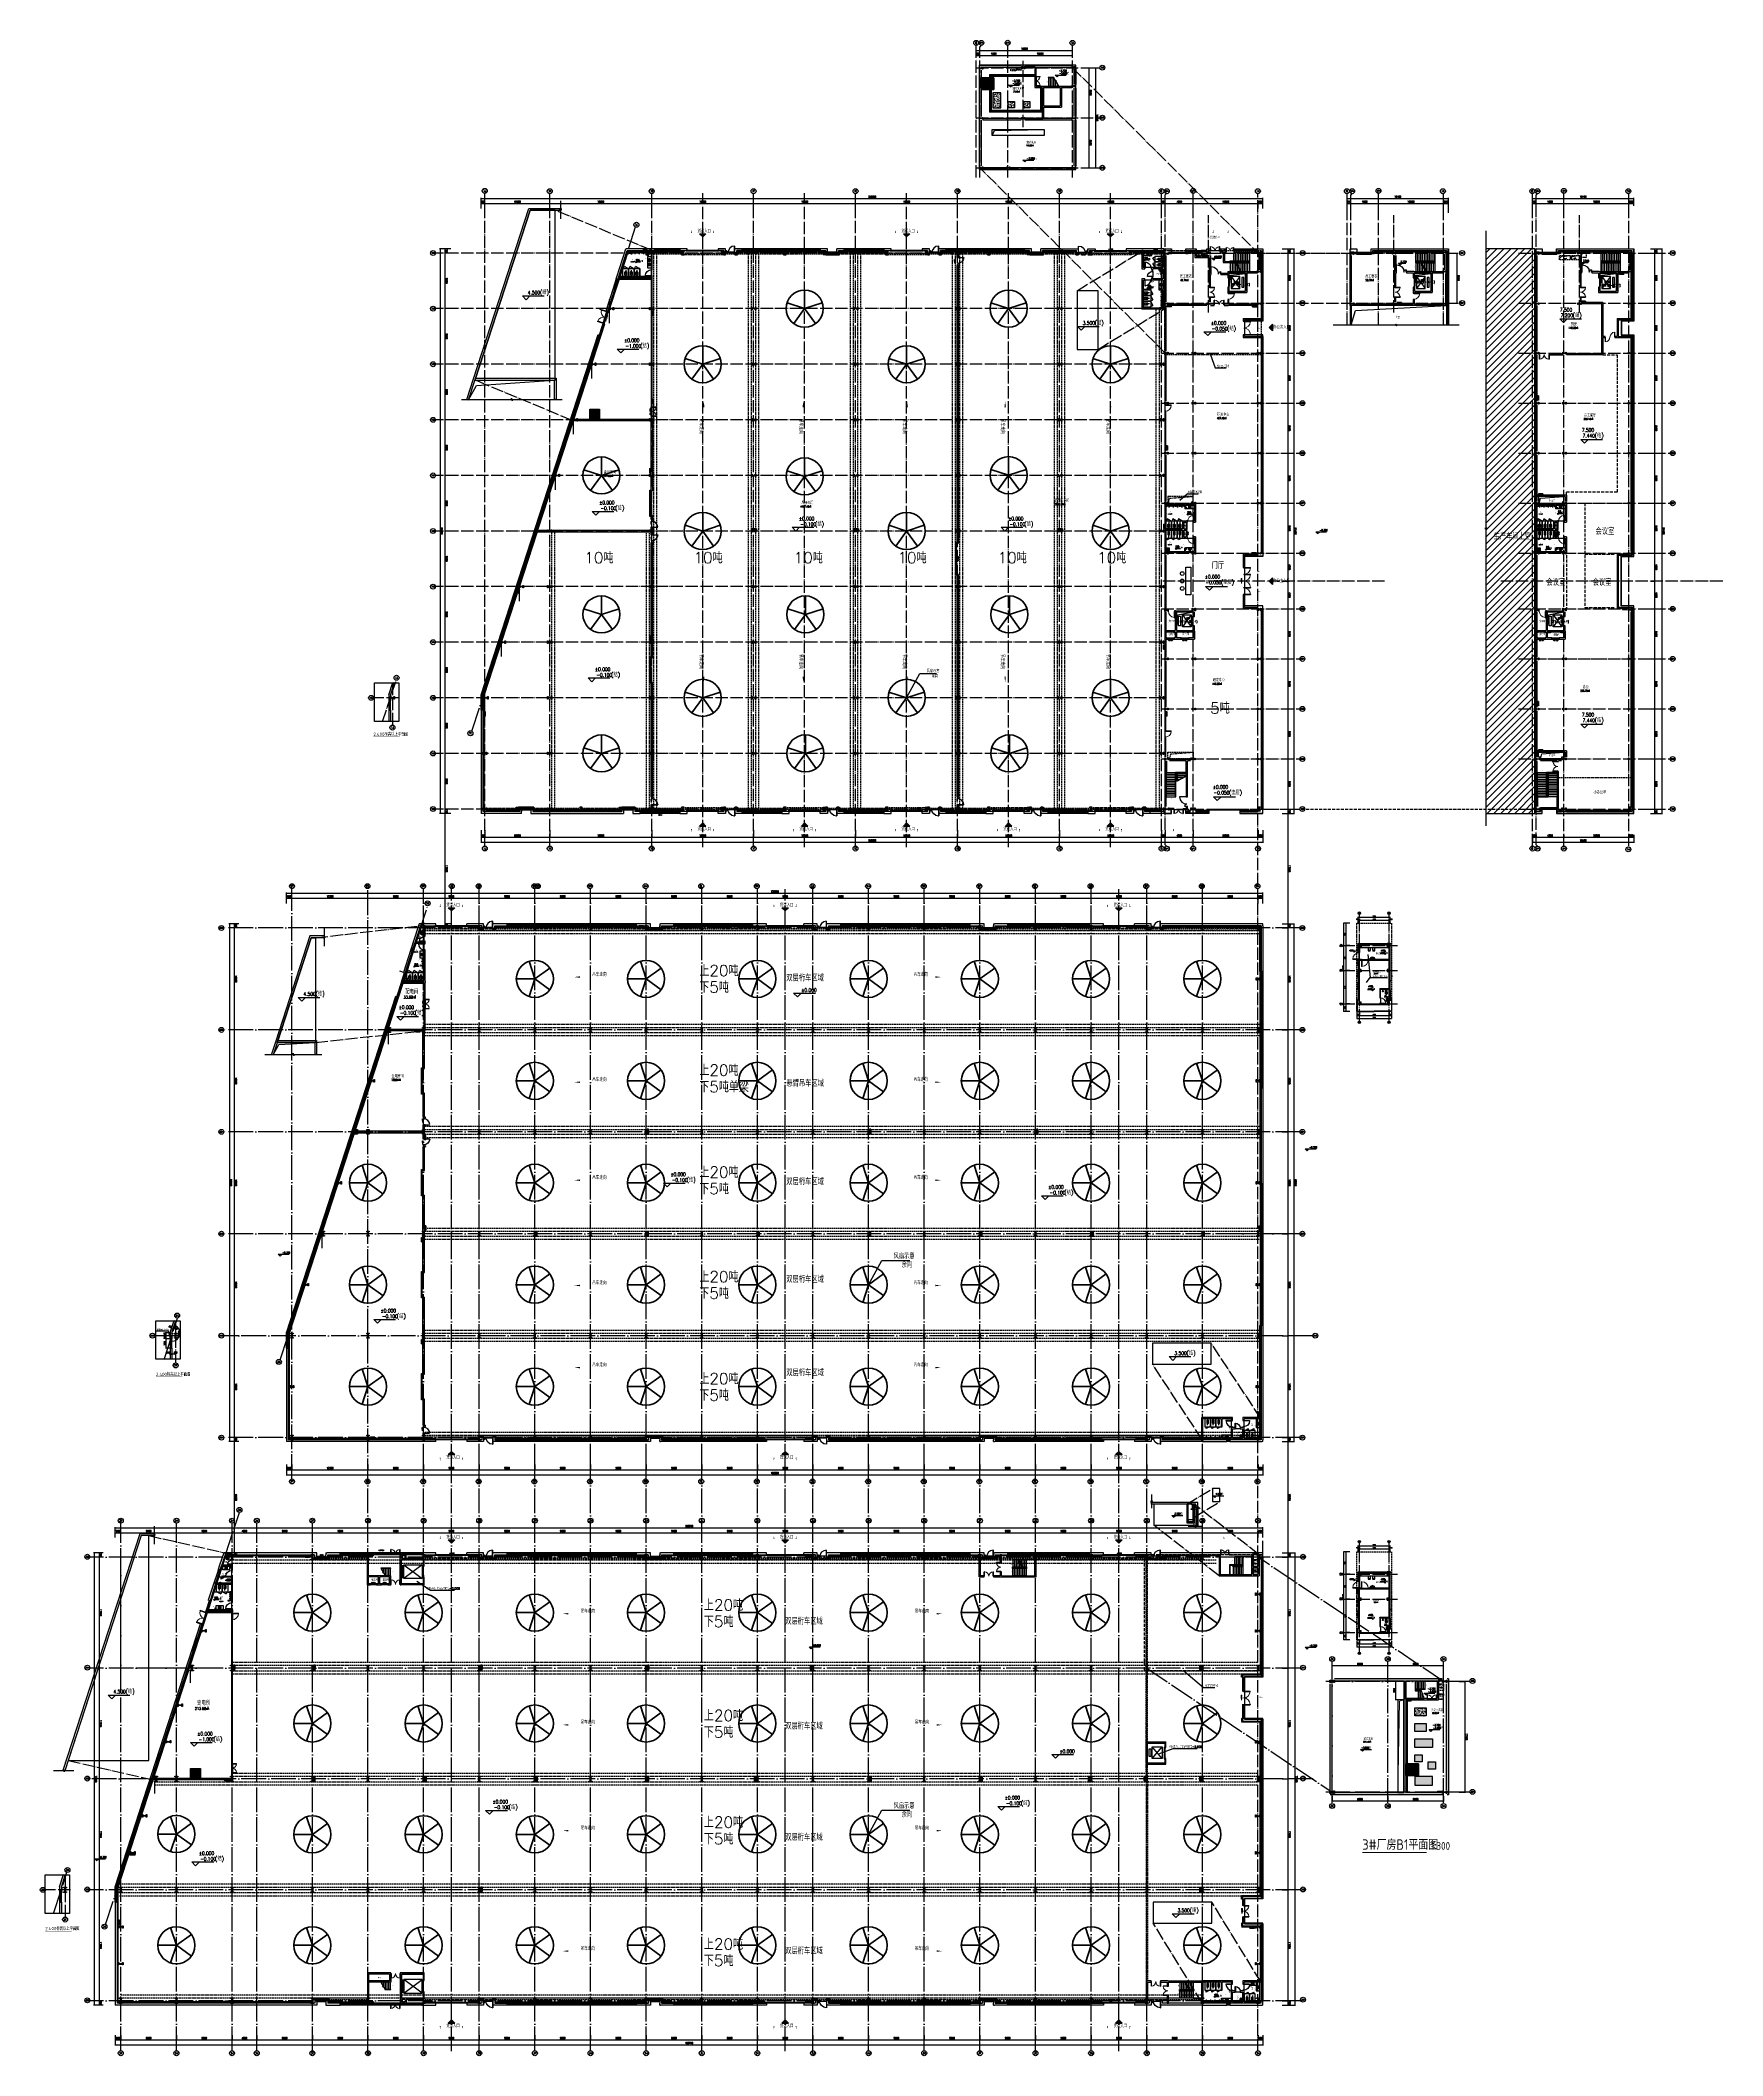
# Model space of a CAD drawing. Extents: x -1396510 to 1250330, y -1892470 to 1623980.
# Drawn here: x -325870 to -53671, y 540024 to 866252 of the extents above; entities that cross this region are included whole.
import ezdxf
from ezdxf.enums import TextEntityAlignment as Align

# ---------------------------------------------------------------- set-up
doc = ezdxf.new("R2010")
doc.units = 0
doc.header["$LTSCALE"] = 1000
doc.header["$MEASUREMENT"] = 0
for name, pattern in [('10平面$0$DASH', [0.35, 0.25, -0.1]), ('10平面$1$DOTE', [2.42, 2, -0.2, 0.02, -0.2]), ('124-SF$0$DASH', [0.35, 0.25, -0.1]), ('DASH', [0.35, 0.25, -0.1]), ('DOTE', [2.42, 2, -0.2, 0.02, -0.2])]:
    doc.linetypes.add(name, pattern=pattern)
doc.layers.get('Defpoints').update_dxf_attribs({"color": 210})
for name, color, linetype in [('10平面$0$WINDOW', 4, 'Continuous'), ('10平面$0$WINDOW_TEXT', 7, 'Continuous'), ('10平面$1$A-AXIS-DOTE', 14, '10平面$1$DOTE'), ('124-SF$0$J_EQPM_SMAL(空调室内外机)', 1, 'Continuous'), ('99平面图例外参$0$A-HATCH-2', 251, 'Continuous'), ('A-AXIS-D', 1, 'Continuous'), ('A-AXIS-DOTE', 14, 'DOTE'), ('A-AXIS-DP', 126, 'Continuous'), ('A-AXIS-ELEV', 4, 'Continuous'), ('A-AXIS-SYMB', 3, 'Continuous'), ('A-CURTAIN', 134, 'Continuous'), ('A-FURN', 55, 'Continuous'), ('A-HATCH-2', 251, 'Continuous'), ('A-HRAIL', 173, 'Continuous'), ('A-LIN-V', 9, 'Continuous'), ('A-LVTRY', 212, 'Continuous'), ('A-SFCE', 30, 'Continuous'), ('A-STAIR', 150, 'Continuous'), ('A-TEXT', 61, 'Continuous'), ('A-WC', 223, 'Continuous'), ('A-WINDOW', 140, 'Continuous'), ('A-彩色打印层', 12, 'Continuous'), ('A-防火门', 1, 'Continuous'), ('A-防火门窗', 1, 'Continuous'), ('A1$0$ICONS', 3, 'Continuous'), ('AS-COLN', 6, 'Continuous'), ('AS-WALL', 40, 'Continuous'), ('AS-结构边线层', 200, 'Continuous'), ('CURTWALL', 4, 'Continuous'), ('DIM_SYMB', 3, 'Continuous'), ('FH-tri', 180, 'Continuous'), ('PUB_HATCH', 8, 'Continuous'), ('PUB_TEXT', 7, 'Continuous'), ('SB_ZF消火栓', 10, 'Continuous'), ('SB_ZF消火栓M', 10, 'Continuous'), ('WINDOW', 4, 'Continuous'), ('宿舍-1i$0$单元1$0$LVTRY', 6, 'Continuous'), ('建-墙-填充', 8, 'Continuous'), ('建-墙-幕', 4, 'Continuous'), ('建-引出', 3, 'Continuous'), ('建-房间', 7, 'Continuous'), ('建-文字', 7, 'Continuous'), ('建-标高', 3, 'Continuous'), ('建-窗', 4, 'Continuous'), ('建-箭头', 3, 'Continuous'), ('建-门', 4, 'Continuous'), ('建-门窗编号', 7, 'Continuous')]:
    doc.layers.add(name, color=color, linetype=linetype)
for name, color, linetype, lineweight in [('A-WALL-HATCH', 8, 'Continuous', 13), ('LG-ZF消防', 1, 'Continuous', 60), ('S-col', 2, 'Continuous', 0)]:
    doc.layers.add(name, color=color, linetype=linetype, lineweight=lineweight)
doc.layers.add('A-加建区域', color=47, linetype='Continuous', plot=False)
doc.styles.add('10平面$0$_TCH_WINDOW', font='SIMPLEX', dxfattribs={"height": 3.5, "bigfont": 'GBCBIG'})
doc.styles.add('124-SF$0$-宋体', font='')
doc.styles.add('124-SF$0$Standard', font='gbenor.shx', dxfattribs={"bigfont": 'gbcbig.shx'})
doc.styles.add('_TCH_AXIS', font='COMPLEX', dxfattribs={"bigfont": 'GBCBIG'})
doc.styles.add('_TCH_DIM', font='SIMPLEX', dxfattribs={"bigfont": 'GBCBIG'})
doc.styles.add('_TCH_DIM_T3', font='SIMPLEX', dxfattribs={"width": 0.705882, "bigfont": 'GBCBIG'})
doc.styles.add('_TCH_LABEL', font='COMPLEX', dxfattribs={"bigfont": 'GBCBIG'})
doc.styles.add('_TCH_SPACE', font='SIMPLEX', dxfattribs={"height": 5, "bigfont": 'GBCBIG'})
doc.styles.add('_TCH_WINDOW', font='SIMPLEX', dxfattribs={"height": 3.5, "bigfont": 'GBCBIG'})
doc.styles.add('A-AREA', font='SIMPLEX', dxfattribs={"bigfont": 'GBCBIG'})
doc.styles.add('A-DIM_T3', font='SIMPLEX', dxfattribs={"width": 0.705882, "bigfont": 'GBCBIG'})
doc.styles.add('A-STANDARD', font='SIMPLEX', dxfattribs={"bigfont": 'GBCBIG'})
doc.styles.add('A-WIN-LABEL', font='SIMPLEX', dxfattribs={"bigfont": 'GBCBIG'})
doc.styles.get("Standard").update_dxf_attribs({"font": 'gbenor.shx', "bigfont": 'gbcbig.shx'})
doc.styles.get('124-SF$0$-宋体').set_extended_font_data('SimSun')
doc.dimstyles.new('_TCH_ARCH&&100', dxfattribs={"dimtxt": 297.5, "dimasz": 100, "dimexe": 100, "dimexo": 100, "dimgap": 126.25, "dimtad": 1, "dimdec": 0, "dimzin": 0, "dimdsep": 46, "dimtxsty": '_TCH_DIM_T3', "dimblk": 'ARCHTICK', "dimcen": 0.09, "dimclrt": 7, "dimazin": 2, "dimtfac": 1, "dimtdec": 0, "dimtix": 1, "dimtmove": 2, "dimatfit": 3, "dimfxl": 0, "dimtolj": 1, "dimtzin": 0, "dimarcsym": 0})
doc.dimstyles.new('_TCH_ARCH&&50', dxfattribs={"dimtxt": 148.75, "dimasz": 50, "dimexe": 50, "dimexo": 50, "dimgap": 63.125, "dimtad": 1, "dimdec": 0, "dimzin": 0, "dimdsep": 46, "dimtxsty": '_TCH_DIM_T3', "dimblk": 'ARCHTICK', "dimcen": 0.09, "dimclrt": 7, "dimazin": 2, "dimtfac": 1, "dimtdec": 0, "dimtix": 1, "dimtmove": 2, "dimatfit": 3, "dimfxl": 0, "dimtolj": 1, "dimtzin": 0, "dimarcsym": 0})
doc.dimstyles.new('_TCH_ARCH&&80', dxfattribs={"dimtxt": 238, "dimasz": 80, "dimexe": 80, "dimexo": 80, "dimgap": 101, "dimtad": 1, "dimdec": 0, "dimzin": 0, "dimdsep": 46, "dimtxsty": '_TCH_DIM_T3', "dimblk": 'ARCHTICK', "dimcen": 0.09, "dimclrt": 7, "dimazin": 2, "dimtfac": 1, "dimtdec": 0, "dimtix": 1, "dimtmove": 2, "dimatfit": 3, "dimfxl": 0, "dimtolj": 1, "dimtzin": 0, "dimarcsym": 0})
doc.dimstyles.new('_TCH_ARROW&&80', dxfattribs={"dimtxt": 238, "dimasz": 160, "dimexe": 200, "dimexo": 240, "dimgap": 101, "dimtad": 1, "dimdec": 0, "dimzin": 0, "dimdsep": 46, "dimtxsty": '_TCH_DIM_T3', "dimcen": 0.09, "dimclrt": 7, "dimazin": 2, "dimtfac": 1, "dimtdec": 0, "dimtix": 1, "dimtmove": 2, "dimatfit": 3, "dimfxl": 0, "dimtolj": 1, "dimtzin": 0, "dimarcsym": 0})
doc.dimstyles.new('A-DIM&&100', dxfattribs={"dimtxt": 297.5, "dimasz": 100, "dimexe": 100, "dimexo": 100, "dimgap": 126.25, "dimtad": 1, "dimdec": 0, "dimzin": 0, "dimdsep": 46, "dimtxsty": 'A-DIM_T3', "dimblk": 'ARCHTICK', "dimcen": 0.09, "dimclrt": 7, "dimazin": 2, "dimtfac": 1, "dimtdec": 0, "dimtix": 1, "dimtmove": 2, "dimatfit": 3, "dimfxl": 0, "dimtolj": 1, "dimtzin": 0, "dimarcsym": 0})
pattern_1 = [(45, (0, 89.76), (-88.388383, 88.388383), [])]
pattern_2 = [(45, (0, 0), (-88.388348, 88.388348), []), (50, (0, 0), (358.63009, -31.37607), [37.5, -412.5]), (355, (0, 0), (-69.37567, 376.09607), [30, -330]), (100.4514, (29.9, -2.6), (289.2547, 344.71977), [31.8701, -350.57106]), (46.1842, (0, 100), (533.62052, -82.7595), [56.25, -618.75]), (96.6356, (44.47, 93.1), (467.33135, 487.05894), [47.80514, -525.8565]), (351.1842, (0, 100), (467.33097, 487.0593), [45, -495]), (21, (50, 75), (298.45353, -201.30945), [37.5, -412.5]), (326, (50, 75), (121.65767, 362.57502), [30, -330]), (71.4514, (74.87, 58.22), (420.11131, 161.26525), [31.8701, -350.57106]), (37.5, (0, 0), (6.079928, 166.446927), [0, -326, 0, -335, 0, -331.25]), (7.5, (0, 0), (131.53477, 197.205856), [0, -191, 0, -318.5, 0, -126.25]), (327.5, (-111.5, 0), (266.911218, -11.277436), [0, -125, 0, -390, 0, -517.5]), (317.5, (-161.5, 0), (291.593085, 50.05249), [0, -162.5, 0, -259, 0, -367.5])]
pattern_3 = [(45, (0, 0), (-112.253202, 112.253202), [])]
pattern_4 = [(180, (0, 0), (-1e-14, -238.125), []), (180, (-79.38, 79.38), (-1e-14, -238.125), [])]
pattern_5 = [(50, (0, 0), (358.63009, -31.37607), [37.5, -412.5]), (355, (0, 0), (-69.37567, 376.09607), [30, -330]), (100.4514, (29.9, -2.6), (289.2547, 344.71977), [31.8701, -350.57106]), (46.1842, (0, 100), (533.62052, -82.7595), [56.25, -618.75]), (96.6356, (44.47, 93.1), (467.33135, 487.05894), [47.80514, -525.8565]), (351.1842, (0, 100), (467.33097, 487.0593), [45, -495]), (21, (50, 75), (298.45353, -201.30945), [37.5, -412.5]), (326, (50, 75), (121.65767, 362.57502), [30, -330]), (71.4514, (74.87, 58.22), (420.11131, 161.26525), [31.8701, -350.57106]), (37.5, (0, 0), (6.079928, 166.446927), [0, -326, 0, -335, 0, -331.25]), (7.5, (0, 0), (131.53477, 197.205856), [0, -191, 0, -318.5, 0, -126.25]), (327.5, (-111.5, 0), (266.911218, -11.277436), [0, -125, 0, -390, 0, -517.5]), (317.5, (-161.5, 0), (291.593085, 50.05249), [0, -162.5, 0, -259, 0, -367.5])]

# ---------------------------------------------------------------- blocks, each defined once
blk = doc.blocks.new('清洁间')
at = {"layer": 'A-AXIS-DOTE', "color": 0, "linetype": 'DASH'}
blk.add_lwpolyline([(2044571, 1694020), (2045331, 1694020)], dxfattribs=at)
at = {"layer": 'A-WC', "color": 0}
for points in [[(2045106, 1693770), (2045106, 1694270), (2044606, 1694270), (2044606, 1693770)], [(2045056, 1693820), (2045056, 1694220), (2044656, 1694220), (2044656, 1693820)]]:
    blk.add_lwpolyline(points, close=True, dxfattribs=at)
for points in [[(2044828, 1694048), (2044656, 1694220)], [(2044656, 1693820), (2044828, 1693991)], [(2044884, 1694048), (2045056, 1694220)], [(2045056, 1693820), (2044884, 1693991)]]:
    blk.add_lwpolyline(points, dxfattribs=at)
blk.add_circle((2044856, 1694020), 40, dxfattribs=at)
blk = doc.blocks.new('厕卫')
at = {"layer": 'A-AXIS-DOTE', "color": 0, "linetype": 'DASH'}
blk.add_line((50, -823), (50, 272), dxfattribs=at)
at = {"layer": 'A-WC', "color": 0}
for p, q in [((350, -1097), (-170, -1397)), ((190, -470), (-90, -470)), ((-60, -40), (-60, -470)), ((150, -30), (-50, -30)), ((160, -470), (160, -40))]:
    blk.add_line(p, q, dxfattribs=at)
blk.add_lwpolyline([(-400, 203), (-400, -1097), (500, -1097), (500, 203)], close=True, dxfattribs=at)
blk.add_lwpolyline([(190, -40, 0.4142136), (150, 0), (-50, 0, 0.4142136), (-90, -40), (-90, -480, 0.4142136), (20, -590), (80, -590, 0.4142136), (190, -480)], format="xyb", close=True, dxfattribs=at)
blk.add_circle((50, -359), 20, dxfattribs=at)
for centre, radius, start, end in [((350, -1097), 600, 180, 209.99988), ((-50, -40), 10, 90, 180), ((150, -40), 10, 0, 90)]:
    blk.add_arc(centre, radius, start, end, dxfattribs=at)
for p in [(50, 0), (50, -359)]:
    blk.add_point(p, dxfattribs=at)
blk = doc.blocks.new('$lvtry$00000224')
at = {"color": 0}
for p, q in [((-363, 0), (-363, -300)), ((-338, 0), (-363, 0)), ((-338, -300), (-363, -300)), ((-338, 0), (-338, -300)), ((337, 0), (337, -300)), ((362, 0), (337, 0)), ((362, -300), (337, -300)), ((362, 0), (362, -300))]:
    blk.add_line(p, q, dxfattribs=at)
at = {"color": 0, "elevation": 0}
blk.add_lwpolyline([(-205, -131), (-205, 0), (205, 0), (205, -131, 0.2680682), (51, -263, -0.3177651), (0, -300, -0.3177651), (-51, -263, 0.2680682)], format="xyb", close=True, dxfattribs=at)
at = {"color": 0}
blk.add_circle((0, -182, 0), 20, dxfattribs=at)
for centre, radius, start, end in [((-152, -115, 0), 10, 114.10839, 248.1394), ((5, -466, 0), 395, 66.66751, 114.10839), ((-243, -341, 0), 233, 19.26394, 68.1394), ((0, -256, 0), 24, 199.26394, 269.49984), ((0, -256, 0), 24, 270.50016, 340.73606), ((243, -341, 0), 233, 110.49411, 160.73606), ((158, -113, 0), 10, 290.49411, 66.66751)]:
    blk.add_arc(centre, radius, start, end, dxfattribs=at)
blk.add_point((0, -182, 0), dxfattribs=at)
at = {"layer": 'A-AXIS-DOTE', "color": 0}
blk.add_lwpolyline([(0, 153), (0, -367)], dxfattribs=at)
blk = doc.blocks.new('小便器')
at = {"layer": 'A-WC', "color": 8, "xscale": -1, "rotation": 89.99999999999999}
blk.add_blockref('$lvtry$00000224', (2044606, 1695654), dxfattribs=at)
blk = doc.blocks.new('45345')
at = {"layer": 'A-WC'}
h = blk.add_hatch(dxfattribs=at)
h.set_pattern_fill('ANSI31', color=0, scale=10)
h.set_pattern_definition([(30, (40598742844.535, 3385776346.45), (-7.9375, 13.74815), [])])
edge = h.paths.add_edge_path()
edge.add_arc((40598742441.347763, 3385774511.717568), 50, 0, 360)
at = {"layer": 'A-WC', "color": 0}
blk.add_circle((40598742441.347763, 3385774511.717568), 50, dxfattribs=at)
blk = doc.blocks.new('343243')
at = {"layer": '10平面$1$A-AXIS-DOTE', "color": 0}
blk.add_lwpolyline([(-137039, 783550), (-137039, 784210)], dxfattribs=at)
at = {"layer": 'A-WC', "color": 0}
for p, q in [((-137176, 783694), (-137103, 783694)), ((-137139, 783657), (-137139, 783731)), ((-137084, 783875), (-136994, 783875)), ((-137071, 783707), (-137056, 783814)), ((-137064, 783668), (-137071, 783707)), ((-137064, 783668), (-137056, 783814)), ((-137064, 783668), (-137014, 783668)), ((-137063, 783687), (-137015, 783687)), ((-137056, 783814), (-137022, 783814)), ((-137056, 783804), (-137022, 783804)), ((-137039, 783830), (-137039, 783920)), ((-137014, 783668), (-137022, 783814)), ((-137008, 783707), (-137022, 783814)), ((-137014, 783668), (-137008, 783707)), ((-136976, 783694), (-136903, 783694)), ((-136939, 783657), (-136939, 783731))]:
    blk.add_line(p, q, dxfattribs=at)
for points in [[(-137069, 783721, -0.0550337), (-137132, 783735, -0.0888494), (-137208, 783776, -0.1049875), (-137263, 783843, -0.1201704), (-137282, 783920, -0.1201704), (-137263, 783997, -0.1049875), (-137208, 784064, -0.0888494), (-137132, 784105, -0.0800516), (-137039, 784120, -0.0800516)], [(-137065, 783751, -0.0560664), (-137123, 783763, -0.0888494), (-137190, 783800, -0.1049875), (-137237, 783857, -0.1201704), (-137252, 783920, -0.1201704), (-137237, 783983, -0.1049875), (-137190, 784040, -0.0888494), (-137123, 784077, -0.0800516), (-137039, 784090, -0.0800516)], [(-137039, 784120, -0.0800516), (-136946, 784105, -0.0888494), (-136870, 784064, -0.1049875), (-136815, 783997, -0.1201704), (-136796, 783920, -0.1201704), (-136815, 783843, -0.1049875), (-136870, 783776, -0.0888494), (-136946, 783735, -0.0550337), (-137010, 783721, -0.0800516)], [(-137039, 784090, -0.0800516), (-136956, 784077, -0.0888494), (-136889, 784040, -0.1049875), (-136842, 783983, -0.1201704), (-136826, 783920, -0.1201704), (-136842, 783857, -0.1049875), (-136889, 783800, -0.0888494), (-136956, 783763, -0.0560664), (-137014, 783751, -0.0800516)]]:
    blk.add_lwpolyline(points, format="xyb", dxfattribs=at)
for centre, radius in [((-137139, 783694), 25), ((-137139, 783694), 15), ((-137039, 783875), 30), ((-137039, 783875), 20), ((-136939, 783694), 25), ((-136939, 783694), 15)]:
    blk.add_circle(centre, radius, dxfattribs=at)
for centre, start, end in [((-137040, 783695), 80.52523, 279.47477), ((-137038, 783695), 260.52523, 99.47477)]:
    blk.add_arc(centre, 7.19, start, end, dxfattribs=at)
blk = doc.blocks.new('*U14')
at = {"color": 0}
blk.add_lwpolyline([(500, 0), (500, 1000), (460, 1000), (460, 0)], close=True, dxfattribs=at)
blk.add_arc((500, 0), 1000, 90, 180, dxfattribs=at)
blk = doc.blocks.new('*U13')
at = {"color": 0, "xscale": 0.001, "yscale": 0.001, "zscale": 0.001}
blk.add_blockref('*U14', (0, 0), dxfattribs=at)
blk = doc.blocks.new('*U16')
at = {"color": 0}
blk.add_lwpolyline([(400, 0), (400, 800), (360, 800), (360, 0)], close=True, dxfattribs=at)
blk.add_arc((400, 0), 800, 90, 180, dxfattribs=at)
blk = doc.blocks.new('*U15')
at = {"color": 0, "xscale": 0.00125, "yscale": 0.00125, "zscale": 0.00125}
blk.add_blockref('*U16', (0, 0), dxfattribs=at)
blk = doc.blocks.new('ert4e6546')
at = {"layer": 'A-AXIS-DOTE', "color": 8}
blk.add_lwpolyline([(2222, -4363), (1702, -4363)], dxfattribs=at)
at = {"layer": 'A-AXIS-SYMB', "color": 8}
for points in [[(-426, 1047, 0, 0, 0), (104, 1517, 0, 64, 0), (-76, 1358, 0, 0, 0)], [(364, -3083, 0, 0, 0), (980, -3473, 0, 64, 0), (777, -3344, 0, 0, 0)], [(1310, -1863, 0, 0, 0), (1840, -1393, 0, 64, 0), (1660, -1552, 0, 0, 0)]]:
    blk.add_lwpolyline(points, format="xyseb", dxfattribs=at)
at = {"layer": 'A-LIN-V', "color": 8}
blk.add_line((2070, 2187), (-1130, 2187), dxfattribs=at)
at = {"layer": 'A-WC', "color": 8}
for p, q in [((1470, -3913), (1470, -2413)), ((2070, -4700), (1770, -4700)), ((1770, -4700), (1770, -4725)), ((2070, -4725), (1770, -4725)), ((2070, -4700), (2070, -4725))]:
    blk.add_line(p, q, dxfattribs=at)
blk.add_lwpolyline([(-1130, 1587), (270, 1587), (270, 2187), (270, 2187)], dxfattribs=at)
at = {"layer": 'A-WC', "color": 8, "elevation": 0}
blk.add_lwpolyline([(1939, -4568), (2070, -4568), (2070, -4158), (1939, -4158, -0.2680682), (1806, -4312, 0.3177651), (1770, -4363, 0.3177651), (1806, -4414, -0.2680682)], format="xyb", close=True, dxfattribs=at)
at = {"layer": 'A-WC', "color": 8}
blk.add_circle((1888, -4363, 0), 20, dxfattribs=at)
for centre, radius, start, end in [((1814, -4363, 0), 24, 109.26394, 179.49984), ((1814, -4363, 0), 24, 180.50016, 250.73606), ((1729, -4120, 0), 233, 289.26394, 339.50589), ((1729, -4606, 0), 233, 21.8606, 70.73606), ((1955, -4515, 0), 10, 201.8606, 335.89161), ((1957, -4205, 0), 10, 23.33249, 159.50589), ((1603, -4358, 0), 395, 335.89161, 23.33249)]:
    blk.add_arc(centre, radius, start, end, dxfattribs=at)
blk.add_point((1888, -4363, 0), dxfattribs=at)
at = {"layer": 'AS-WALL'}
for p, q in [((-1330, 2387), (-1330, -563)), ((-1130, 2387), (-1330, 2387)), ((-1130, 2387), (-1130, -363)), ((2070, 2387), (2070, -363)), ((2270, 2387), (2070, 2387)), ((2270, 2387), (2270, -463)), ((-1330, -563), (-830, -563)), ((-1330, -2213), (-1330, -3963)), ((-830, -2213), (-1330, -2213)), ((-830, -363), (-1130, -363)), ((-1130, -2413), (-1130, -3913)), ((-1130, -2413), (-830, -2413)), ((-830, -563), (-830, -363)), ((-830, -2413), (-830, -2213)), ((370, -363), (170, -363)), ((170, -363), (170, -563)), ((170, -563), (270, -563)), ((270, -2213), (170, -2213)), ((170, -2213), (170, -2413)), ((170, -2413), (370, -2413)), ((270, -563), (270, -1013)), ((270, -1013), (470, -1013)), ((470, -1813), (270, -1813)), ((270, -1813), (270, -2213)), ((2070, -363), (370, -363)), ((2070, -2413), (370, -2413)), ((470, -1013), (470, -563)), ((2070, -563), (470, -563)), ((470, -2213), (470, -1813)), ((2070, -2213), (470, -2213)), ((2070, -563), (2070, -2213)), ((2070, -2413), (2070, -3913)), ((2270, -463), (2270, -2313)), ((2270, -2313), (2270, -3963)), ((-1330, -3963), (-1330, -7113)), ((170, -3913), (-1130, -3913)), ((170, -4013), (-1130, -4013)), ((-1130, -4013), (-1130, -6913)), ((170, -4013), (170, -3913)), ((2070, -3913), (1470, -3913)), ((1470, -4013), (1470, -3913)), ((2070, -4013), (1470, -4013)), ((2070, -4013), (2070, -6913)), ((2270, -3963), (2270, -7113)), ((2270, -7113), (-1330, -7113)), ((2070, -6913), (-1130, -6913))]:
    blk.add_line(p, q, dxfattribs=at)
at = {"layer": '建-门'}
for p, q in [((170, -363), (-830, -363)), ((170, -2413), (-830, -2413)), ((470, -1013), (470, -1813))]:
    blk.add_line(p, q, dxfattribs=at)
at = {"color": 8}
for name, p, rotation in [('厕卫', (1866, 1037), 270), ('厕卫', (1866, 137), 270), ('厕卫', (-928, -4513), 90), ('厕卫', (-928, -5413), 90), ('厕卫', (-928, -6313), 90), ('小便器', (2046676, 1690591), 180), ('小便器', (2046676, 1689891), 180), ('小便器', (2046676, 1689191), 180)]:
    blk.add_blockref(name, p, dxfattribs=dict(at, rotation=rotation))
at = {"layer": 'A-HRAIL', "color": 8, "rotation": 180}
blk.add_blockref('清洁间', (2046676, 1693207), dxfattribs=at)
at = {"layer": 'A-LIN-V', "color": 8, "xscale": -1.5, "yscale": 1.5, "zscale": 1.5}
for p in [(60898113797, -5078660050), (60898115621, -5078662967), (60898115232, -5078665548)]:
    blk.add_blockref('45345', p, dxfattribs=at)
at = {"layer": 'A-WINDOW', "color": 8}
for p, rotation in [((-137370, 785805), 180), ((785700, 133876), 90)]:
    blk.add_blockref('343243', p, dxfattribs=dict(at, rotation=rotation))
at = {"layer": '建-门'}
for name, p, xscale, yscale, zscale, rotation in [('*U13', (-330, -463), 1000, -1000, 199.9999999999999, 180.0000000000208), ('*U13', (-330, -2313), 1000, 1000, 200, 180.0000000000208), ('*U15', (370, -1413), 800, -800, 199.9999999999998, 270)]:
    blk.add_blockref(name, p, dxfattribs=dict(at, xscale=xscale, yscale=yscale, zscale=zscale, rotation=rotation))
at = {"layer": 'A-TEXT', "color": 8, "style": '_TCH_WINDOW'}
for s, p in [('女卫', (-272, 503)), ('男卫', (191, -2836)), ('清洁间', (1028, -1515))]:
    blk.add_text(s, height=231.5, dxfattribs=at).set_placement(p)
blk = doc.blocks.new('G$CA7A27C8F')
at = {"layer": 'A-AXIS-DOTE', "color": 8}
blk.add_lwpolyline([(2222, -4363), (1702, -4363)], dxfattribs=at)
at = {"layer": 'A-AXIS-SYMB', "color": 8}
for points in [[(-426, 1047, 0, 0, 0), (104, 1517, 0, 64, 0), (-76, 1358, 0, 0, 0)], [(364, -3083, 0, 0, 0), (980, -3473, 0, 64, 0), (777, -3344, 0, 0, 0)], [(1310, -1863, 0, 0, 0), (1840, -1393, 0, 64, 0), (1660, -1552, 0, 0, 0)]]:
    blk.add_lwpolyline(points, format="xyseb", dxfattribs=at)
at = {"layer": 'A-LIN-V', "color": 8}
blk.add_line((2070, 2187), (-1130, 2187), dxfattribs=at)
at = {"layer": 'A-WC', "color": 8}
for p, q in [((1470, -3913), (1470, -2413)), ((2070, -4700), (1770, -4700)), ((1770, -4700), (1770, -4725)), ((2070, -4725), (1770, -4725))]:
    blk.add_line(p, q, dxfattribs=at)
at = {"layer": 'A-WC'}
blk.add_line((2070, -4700), (2070, -4725), dxfattribs=at)
at = {"layer": 'A-WC', "color": 8}
blk.add_lwpolyline([(-1130, 1587), (270, 1587), (270, 2187), (270, 2187)], dxfattribs=at)
at = {"layer": 'A-WC', "color": 8, "elevation": 0}
blk.add_lwpolyline([(1939, -4568), (2070, -4568), (2070, -4158), (1939, -4158, -0.2680682), (1806, -4312, 0.3177651), (1770, -4363, 0.3177651), (1806, -4414, -0.2680682)], format="xyb", close=True, dxfattribs=at)
at = {"layer": 'A-WC', "color": 8}
blk.add_circle((1888, -4363, 0), 20, dxfattribs=at)
for centre, radius, start, end in [((1814, -4363, 0), 24, 109.26394, 179.49984), ((1814, -4363, 0), 24, 180.50016, 250.73606), ((1729, -4120, 0), 233, 289.26394, 339.50589), ((1729, -4606, 0), 233, 21.8606, 70.73606), ((1955, -4515, 0), 10, 201.8606, 335.89161), ((1957, -4205, 0), 10, 23.33249, 159.50589), ((1603, -4358, 0), 395, 335.89161, 23.33249)]:
    blk.add_arc(centre, radius, start, end, dxfattribs=at)
blk.add_point((1888, -4363, 0), dxfattribs=at)
at = {"layer": 'AS-WALL'}
for p, q in [((-1330, 2387), (-1330, -563)), ((-1130, 2387), (-1330, 2387)), ((-1130, 2387), (-1130, -363)), ((2070, 2387), (2070, -363)), ((2270, 2387), (2070, 2387)), ((2270, 2387), (2270, -463)), ((-1330, -563), (-830, -563)), ((-1330, -2213), (-1330, -3963)), ((-830, -2213), (-1330, -2213)), ((-830, -363), (-1130, -363)), ((-1130, -2413), (-1130, -3913)), ((-1130, -2413), (-830, -2413)), ((-830, -563), (-830, -363)), ((-830, -2413), (-830, -2213)), ((370, -363), (170, -363)), ((170, -363), (170, -563)), ((170, -563), (270, -563)), ((270, -2213), (170, -2213)), ((170, -2213), (170, -2413)), ((170, -2413), (370, -2413)), ((270, -563), (270, -1013)), ((270, -1013), (470, -1013)), ((470, -1813), (270, -1813)), ((270, -1813), (270, -2213)), ((2070, -363), (370, -363)), ((2070, -2413), (370, -2413)), ((470, -1013), (470, -563)), ((2070, -563), (470, -563)), ((470, -2213), (470, -1813)), ((2070, -2213), (470, -2213)), ((2070, -563), (2070, -2213)), ((2070, -2413), (2070, -3913)), ((2270, -463), (2270, -2313)), ((2270, -2313), (2270, -3963)), ((-1330, -3963), (-1330, -7213)), ((170, -3913), (-1130, -3913)), ((170, -4013), (-1130, -4013)), ((-1130, -4013), (-1130, -7013)), ((170, -4013), (170, -3913)), ((2070, -3913), (1470, -3913)), ((1470, -4013), (1470, -3913)), ((2070, -4013), (1470, -4013)), ((2070, -4013), (2070, -7013)), ((2270, -3963), (2270, -7213)), ((2270, -7213), (-1330, -7213)), ((2070, -7013), (-1130, -7013))]:
    blk.add_line(p, q, dxfattribs=at)
at = {"layer": '建-门'}
for p, q in [((170, -363), (-830, -363)), ((170, -2413), (-830, -2413)), ((470, -1013), (470, -1813))]:
    blk.add_line(p, q, dxfattribs=at)
at = {"color": 8}
for name, p, rotation in [('厕卫', (1866, 1037), 270), ('厕卫', (1866, 137), 270), ('厕卫', (-928, -4513), 90), ('厕卫', (-928, -5413), 90), ('厕卫', (-928, -6313), 90), ('小便器', (2046676, 1690591), 180), ('小便器', (2046676, 1689891), 180), ('小便器', (2046676, 1689191), 180)]:
    blk.add_blockref(name, p, dxfattribs=dict(at, rotation=rotation))
at = {"layer": 'A-HRAIL', "color": 8, "rotation": 180}
blk.add_blockref('清洁间', (2046676, 1693207), dxfattribs=at)
at = {"layer": 'A-LIN-V', "color": 8, "xscale": -1.5, "yscale": 1.5, "zscale": 1.5}
for p in [(60898113797, -5078660050), (60898115621, -5078662967), (60898115232, -5078665548)]:
    blk.add_blockref('45345', p, dxfattribs=at)
at = {"layer": 'A-WINDOW', "color": 8}
for p, rotation in [((-137370, 785805), 180), ((785700, 133876), 90)]:
    blk.add_blockref('343243', p, dxfattribs=dict(at, rotation=rotation))
at = {"layer": '建-门'}
for name, p, xscale, yscale, zscale, rotation in [('*U13', (-330, -463), 1000, -1000, 199.9999999999999, 180.0000000000208), ('*U13', (-330, -2313), 1000, 1000, 200, 180.0000000000208), ('*U15', (370, -1413), 800, -800, 199.9999999999998, 270)]:
    blk.add_blockref(name, p, dxfattribs=dict(at, xscale=xscale, yscale=yscale, zscale=zscale, rotation=rotation))
at = {"layer": 'A-TEXT', "color": 8, "style": '_TCH_WINDOW'}
for s, p in [('女卫', (-372, 733)), ('男卫', (191, -2836)), ('清洁间', (1028, -1515))]:
    blk.add_text(s, height=231.5, dxfattribs=at).set_placement(p)
blk = doc.blocks.new('10平面$0$A$C45A45C18')
at = {"color": 0}
for p, q in [((-117, -125), (-117, 75)), ((-107, 85), (322, 85)), ((322, -165), (322, 115)), ((950, -325, 0), (1250, 195, 0)), ((322, -135), (-107, -135))]:
    blk.add_line(p, q, dxfattribs=at)
at = {"color": 0, "elevation": 0}
blk.add_lwpolyline([(-350, 425), (950, 425), (950, -475), (-350, -475)], close=True, dxfattribs=at)
at = {"color": 0}
blk.add_lwpolyline([(-107, -165, -0.4142136), (-147, -125), (-147, 75, -0.4142136), (-107, 115), (332, 115, -0.4142136), (442, 5), (442, -55, -0.4142136), (332, -165)], format="xyb", close=True, dxfattribs=at)
blk.add_circle((211, -25), 20, dxfattribs=at)
for centre, radius, start, end in [((-107, 75), 10, 90, 180), ((950, -325, 0), 600, 60, 90), ((-107, -125), 10, 180, 270)]:
    blk.add_arc(centre, radius, start, end, dxfattribs=at)
for p in [(-147, -25), (211, -25)]:
    blk.add_point(p, dxfattribs=at)
at = {"layer": '10平面$1$A-AXIS-DOTE', "color": 0}
blk.add_line((1031, -25), (-419, -25), dxfattribs=at)
blk = doc.blocks.new('10平面$0$$lvtry$00000224')
at = {"color": 0}
for p, q in [((-363, 0), (-363, -300)), ((-338, 0), (-363, 0)), ((-338, -300), (-363, -300)), ((-338, 0), (-338, -300)), ((337, 0), (337, -300)), ((362, 0), (337, 0)), ((362, -300), (337, -300)), ((362, 0), (362, -300))]:
    blk.add_line(p, q, dxfattribs=at)
at = {"color": 0, "elevation": 0}
blk.add_lwpolyline([(-205, -131), (-205, 0), (205, 0), (205, -131, 0.2680682), (51, -263, -0.3177651), (0, -300, -0.3177651), (-51, -263, 0.2680682)], format="xyb", close=True, dxfattribs=at)
at = {"color": 0}
blk.add_circle((0, -182, 0), 20, dxfattribs=at)
for centre, radius, start, end in [((-152, -115, 0), 10, 114.10839, 248.1394), ((5, -466, 0), 395, 66.66751, 114.10839), ((-243, -341, 0), 233, 19.26394, 68.1394), ((0, -256, 0), 24, 199.26394, 269.49984), ((0, -256, 0), 24, 270.50016, 340.73606), ((243, -341, 0), 233, 110.49411, 160.73606), ((158, -113, 0), 10, 290.49411, 66.66751)]:
    blk.add_arc(centre, radius, start, end, dxfattribs=at)
blk.add_point((0, -182, 0), dxfattribs=at)
at = {"layer": '10平面$1$A-AXIS-DOTE', "color": 0}
blk.add_lwpolyline([(0, 153), (0, -367)], dxfattribs=at)
blk = doc.blocks.new('A$C34D37DA4')
at = {"color": 0, "ltscale": 0.5}
for points in [[(-250, -108), (250, -108), (250, 392), (-250, 392)], [(-200, -58), (200, -58), (200, 342), (-200, 342)]]:
    blk.add_lwpolyline(points, close=True, dxfattribs=at)
for points in [[(-200, 342), (-28, 171)], [(-200, -58), (-28, 114)], [(28, 171), (200, 342)], [(28, 114), (200, -58)]]:
    blk.add_lwpolyline(points, dxfattribs=at)
blk.add_circle((0, 142), 40, dxfattribs=at)
at = {"layer": 'A-AXIS-DOTE', "color": 0}
blk.add_lwpolyline([(0, 427), (0, -333)], dxfattribs=at)
blk = doc.blocks.new('345345345')
at = {"layer": 'A-WC'}
h = blk.add_hatch(dxfattribs=at)
h.set_pattern_fill('ANSI31', color=0, scale=20)
h.set_pattern_definition([(45, (0, 0), (-22.4506403, 22.4506403), [])])
edge = h.paths.add_edge_path()
edge.add_arc((84993, -2400003), 150, 0, 360)
at = {"layer": 'A-WC', "color": 0}
blk.add_circle((84993, -2400003), 150, dxfattribs=at)
blk = doc.blocks.new('$DorLib2D$00000001')
for p, q in [((0.45, 0.975), (0.5, 0.975)), ((0.45, 0), (0.45, 0.975)), ((0.5, 0), (0.45, 0)), ((0.5, 0), (0.5, 0.975))]:
    blk.add_line(p, q)
at = {"lineweight": 13}
blk.add_arc((0.475, 0), 0.975, 91.46928, 180, dxfattribs=at)
blk = doc.blocks.new('$DorLib2D$00000116')
at = {"color": 0}
for p, q in [((-0.5, 0), (-0.15, 0.35)), ((0.5, 0), (0.15, 0.35))]:
    blk.add_line(p, q, dxfattribs=at)
for centre, start, end in [((-0.5, 0), 0, 45), ((0.5, 0), 135, 180)]:
    blk.add_arc(centre, 0.5, start, end, dxfattribs=at)
blk = doc.blocks.new('33333333')
at = {"layer": '10平面$1$A-AXIS-DOTE', "color": 8}
for points in [[(-140279, 791090), (-140279, 790430)], [(-140279, 783550), (-140279, 784210)]]:
    blk.add_lwpolyline(points, dxfattribs=at)
at = {"layer": 'A-AXIS-SYMB', "color": 8}
for points in [[(-141450, 789390, 0, 0, 0), (-141030, 789900, 0, 64, 0), (-141183, 789715, 0, 0, 0)], [(-141570, 784970, 0, 0, 0), (-141150, 784460, 0, 64, 0), (-141303, 784645, 0, 0, 0)]]:
    blk.add_lwpolyline(points, format="xyseb", dxfattribs=at)
at = {"layer": 'A-WC', "color": 8}
for p, q in [((-139554, 790420), (-141004, 790420)), ((-140416, 790946), (-140343, 790946)), ((-140379, 790983), (-140379, 790909)), ((-140324, 790765), (-140234, 790765)), ((-140304, 790972), (-140311, 790933)), ((-140311, 790933), (-140296, 790826)), ((-140304, 790972), (-140254, 790972)), ((-140304, 790972), (-140296, 790826)), ((-140303, 790953), (-140255, 790953)), ((-140296, 790836), (-140262, 790836)), ((-140296, 790826), (-140262, 790826)), ((-140279, 790810), (-140279, 790720)), ((-140254, 790972), (-140262, 790826)), ((-140248, 790933), (-140262, 790826)), ((-140254, 790972), (-140248, 790933)), ((-140216, 790946), (-140143, 790946)), ((-140179, 790983), (-140179, 790909)), ((-139554, 784120), (-141004, 784120)), ((-140416, 783694), (-140343, 783694)), ((-140379, 783657), (-140379, 783731)), ((-140324, 783875), (-140234, 783875)), ((-140311, 783707), (-140296, 783814)), ((-140304, 783668), (-140311, 783707)), ((-140304, 783668), (-140296, 783814)), ((-140304, 783668), (-140254, 783668)), ((-140303, 783687), (-140255, 783687)), ((-140296, 783814), (-140262, 783814)), ((-140296, 783804), (-140262, 783804)), ((-140279, 783830), (-140279, 783920)), ((-140254, 783668), (-140262, 783814)), ((-140248, 783707), (-140262, 783814)), ((-140254, 783668), (-140248, 783707)), ((-140216, 783694), (-140143, 783694)), ((-140179, 783657), (-140179, 783731))]:
    blk.add_line(p, q, dxfattribs=at)
for points in [[(-140309, 790919, 0.0550337), (-140372, 790905, 0.0888494), (-140448, 790864, 0.1049875), (-140503, 790797, 0.1201704), (-140522, 790720, 0.1201704), (-140503, 790643, 0.1049875), (-140448, 790576, 0.0888494), (-140372, 790535, 0.0800516), (-140279, 790520, 0.0800516)], [(-140305, 790889, 0.0560664), (-140363, 790877, 0.0888494), (-140430, 790840, 0.1049875), (-140477, 790783, 0.1201704), (-140492, 790720, 0.1201704), (-140477, 790657, 0.1049875), (-140430, 790600, 0.0888494), (-140363, 790563, 0.0800516), (-140279, 790550, 0.0800516)], [(-140279, 790520, 0.0800516), (-140186, 790535, 0.0888494), (-140110, 790576, 0.1049875), (-140055, 790643, 0.1201704), (-140036, 790720, 0.1201704), (-140055, 790797, 0.1049875), (-140110, 790864, 0.0888494), (-140186, 790905, 0.0550337), (-140250, 790919, 0.0800516)], [(-140279, 790550, 0.0800516), (-140196, 790563, 0.0888494), (-140129, 790600, 0.1049875), (-140082, 790657, 0.1201704), (-140066, 790720, 0.1201704), (-140082, 790783, 0.1049875), (-140129, 790840, 0.0888494), (-140196, 790877, 0.0560664), (-140254, 790889, 0.0800516)], [(-140309, 783721, -0.0550337), (-140372, 783735, -0.0888494), (-140448, 783776, -0.1049875), (-140503, 783843, -0.1201704), (-140522, 783920, -0.1201704), (-140503, 783997, -0.1049875), (-140448, 784064, -0.0888494), (-140372, 784105, -0.0800516), (-140279, 784120, -0.0800516)], [(-140305, 783751, -0.0560664), (-140363, 783763, -0.0888494), (-140430, 783800, -0.1049875), (-140477, 783857, -0.1201704), (-140492, 783920, -0.1201704), (-140477, 783983, -0.1049875), (-140430, 784040, -0.0888494), (-140363, 784077, -0.0800516), (-140279, 784090, -0.0800516)], [(-140279, 784120, -0.0800516), (-140186, 784105, -0.0888494), (-140110, 784064, -0.1049875), (-140055, 783997, -0.1201704), (-140036, 783920, -0.1201704), (-140055, 783843, -0.1049875), (-140110, 783776, -0.0888494), (-140186, 783735, -0.0550337), (-140250, 783721, -0.0800516)], [(-140279, 784090, -0.0800516), (-140196, 784077, -0.0888494), (-140129, 784040, -0.1049875), (-140082, 783983, -0.1201704), (-140066, 783920, -0.1201704), (-140082, 783857, -0.1049875), (-140129, 783800, -0.0888494), (-140196, 783763, -0.0560664), (-140254, 783751, -0.0800516)]]:
    blk.add_lwpolyline(points, format="xyb", dxfattribs=at)
for centre, radius in [((-140379, 790946), 25), ((-140379, 790946), 15), ((-140279, 790765), 30), ((-140279, 790765), 20), ((-140179, 790946), 25), ((-140179, 790946), 15), ((-140379, 783694), 25), ((-140379, 783694), 15), ((-140279, 783875), 30), ((-140279, 783875), 20), ((-140179, 783694), 25), ((-140179, 783694), 15)]:
    blk.add_circle(centre, radius, dxfattribs=at)
for centre, start, end in [((-140280, 790945), 80.52523, 279.47477), ((-140278, 790945), 260.52523, 99.47477), ((-140280, 783695), 80.52523, 279.47477), ((-140278, 783695), 260.52523, 99.47477)]:
    blk.add_arc(centre, 7.19, start, end, dxfattribs=at)
at = {"layer": 'A-防火门窗'}
for p, q in [((-140854, 786870), (-140854, 785970)), ((-140754, 786870), (-140754, 785970))]:
    blk.add_line(p, q, dxfattribs=at)
at = {"layer": 'AS-WALL'}
for p, q in [((-144354, 791220), (-141054, 791220)), ((-144354, 791220), (-144354, 787070)), ((-144154, 791020), (-141104, 791020)), ((-144154, 791020), (-144154, 787170)), ((-141104, 791020), (-141104, 790420)), ((-141004, 790420), (-141104, 790420)), ((-141054, 791220), (-139354, 791220)), ((-141004, 791020), (-141004, 790420)), ((-141004, 791020), (-139554, 791020)), ((-139554, 791020), (-139554, 791020)), ((-139554, 791020), (-139554, 788470)), ((-139354, 791220), (-139354, 791120)), ((-139354, 791120), (-139354, 791120)), ((-139354, 791120), (-139354, 790920)), ((-139354, 790920), (-139354, 790920)), ((-139354, 790920), (-139354, 788270)), ((-144354, 787070), (-144354, 783320)), ((-144154, 787170), (-141454, 787170)), ((-144154, 786970), (-141454, 786970)), ((-144154, 786970), (-144154, 783520)), ((-141454, 788470), (-141454, 787170)), ((-141454, 788470), (-140804, 788470)), ((-141454, 786970), (-141454, 785670)), ((-141254, 788270), (-141254, 787170)), ((-141254, 788270), (-140854, 788270)), ((-141254, 787170), (-140854, 787170)), ((-141254, 786970), (-140854, 786970)), ((-141254, 786970), (-141254, 785870)), ((-140854, 788270), (-140854, 787170)), ((-140854, 786970), (-140854, 786870)), ((-140854, 786870), (-140754, 786870)), ((-140654, 788470), (-140804, 788470)), ((-140754, 788270), (-140654, 788270)), ((-140754, 788270), (-140754, 787070)), ((-140754, 786870), (-140754, 787070)), ((-140654, 788270), (-140654, 788470)), ((-139554, 788470), (-139654, 788470)), ((-139654, 788470), (-139654, 788270)), ((-139654, 788270), (-139354, 788270)), ((-144354, 783320), (-141054, 783320)), ((-144154, 783520), (-141104, 783520)), ((-141454, 785670), (-140804, 785670)), ((-141254, 785870), (-140854, 785870)), ((-141104, 783520), (-141104, 784120)), ((-141104, 784120), (-141004, 784120)), ((-141054, 783320), (-139354, 783320)), ((-141004, 783520), (-141004, 784120)), ((-141004, 783520), (-139554, 783520)), ((-140754, 785970), (-140854, 785970)), ((-140854, 785970), (-140854, 785870)), ((-140804, 785670), (-140654, 785670)), ((-140754, 785870), (-140754, 785970)), ((-140654, 785870), (-140754, 785870)), ((-140654, 785670), (-140654, 785870)), ((-139354, 785870), (-139654, 785870)), ((-139654, 785870), (-139654, 785670)), ((-139654, 785670), (-139554, 785670)), ((-139554, 785670), (-139554, 783520)), ((-139354, 785870), (-139354, 783320))]:
    blk.add_line(p, q, dxfattribs=at)
at = {"layer": '建-门'}
for p, q in [((-140654, 788470), (-139654, 788470)), ((-140654, 785670), (-139654, 785670))]:
    blk.add_line(p, q, dxfattribs=at)
at = {"layer": 'A-CURTAIN', "color": 8, "zscale": 0.4999999999999999}
for p, xscale, yscale, rotation in [((233607, 1931455), 0.4999999999999999, 0.4999999999999999, 339.7997433646614), ((233607, -356915), -0.4999999999999994, 0.4999999999999994, 200.2002566353386)]:
    blk.add_blockref('345345345', p, dxfattribs=dict(at, xscale=xscale, yscale=yscale, rotation=rotation))
at = {"layer": 'A-WC', "color": 8}
for name, p, rotation in [('10平面$0$$lvtry$00000224', (-143704, 791020), 359.9999983479594), ('10平面$0$$lvtry$00000224', (-143004, 791020), 359.9999983479594), ('10平面$0$$lvtry$00000224', (-142304, 791020), 359.9999983479594), ('10平面$0$$lvtry$00000224', (-141604, 791020), 359.9999983479594), ('10平面$0$A$C45A45C18', (-143729, 787520, 0), 90.00000039933396), ('10平面$0$A$C45A45C18', (-142829, 787520, 0), 90.00000039933396), ('10平面$0$A$C45A45C18', (-141929, 787520, 0), 90.00000039933396)]:
    blk.add_blockref(name, p, dxfattribs=dict(at, rotation=rotation))
at = {"layer": 'A-WC', "color": 8, "xscale": -1, "rotation": 89.99999962537163}
for p in [(-143729, 786620, 0), (-142829, 786620, 0), (-141929, 786620, 0)]:
    blk.add_blockref('10平面$0$A$C45A45C18', p, dxfattribs=at)
at = {"layer": 'A-WC', "color": 8}
blk.add_blockref('A$C34D37DA4', (-143804, 783628), dxfattribs=at)
at = {"layer": 'A-防火门窗', "xscale": -900, "yscale": 900, "zscale": 100, "rotation": 269.9999999605117}
blk.add_blockref('$DorLib2D$00000116', (-140804, 786420), dxfattribs=at)
at = {"layer": '建-门', "xscale": 1000, "zscale": 199.9999999999999}
for p, yscale, rotation in [((-140154, 788370), 1000, 359.9999998238549), ((-140154, 785770), -1000, 2.705098788484255e-08)]:
    blk.add_blockref('$DorLib2D$00000001', p, dxfattribs=dict(at, yscale=yscale, rotation=rotation))
at = {"layer": 'A-防火门窗', "color": 8, "style": 'A-AREA', "width": 0.705882}
for s, height, p in [('0.44m', 89.2, (-141180, 787606)), ('0.44m', 89.2, (-141180, 786286)), ('风井 ', 127.5, (-141081, 787771)), ('2', 44.6, (-140880, 787659)), ('2', 44.6, (-140880, 786339))]:
    blk.add_text(s, height=height, dxfattribs=at).set_placement(p)
at = {"layer": 'A-防火门窗', "color": 8, "style": 'A-AREA'}
blk.add_text('空调', height=144.7, dxfattribs=at).set_placement((-141113, 786440))
at = {"layer": '建-房间', "color": 8, "style": 'A-AREA', "width": 0.705882}
for s, height, p in [('14.78m', 148.8, (-143838, 789474)), ('2', 74.4, (-143258, 789562)), ('12.94m', 148.8, (-143868, 784514)), ('2', 74.4, (-143288, 784602))]:
    blk.add_text(s, height=height, dxfattribs=at).set_placement(p)
at = {"layer": '建-房间', "color": 8, "style": 'A-AREA'}
for s, p in [('男', (-143592, 789730)), ('女', (-143632, 784770))]:
    blk.add_text(s, height=241, dxfattribs=at).set_placement(p)
blk = doc.blocks.new('G$C1A8DA1F8')
at = {"color": 0, "style": 'A-STANDARD'}
blk.add_text('10吨', height=1800, dxfattribs=at).set_placement((-2536, -801))
blk = doc.blocks.new('G$CDACC18E1')
at = {"color": 0, "style": 'A-STANDARD'}
blk.add_text('5吨', height=1800, dxfattribs=at).set_placement((-1467, -717))
blk = doc.blocks.new('G$C2F382D44')
at = {"color": 0, "style": 'A-STANDARD'}
for s, p in [('上20吨', (-2949, 425)), ('下5吨', (-2952, -2245))]:
    blk.add_text(s, height=1800, dxfattribs=at).set_placement(p)
blk = doc.blocks.new('10平面$0$$DorLib2D$00000126')
at = {"color": 0, "linetype": 'Continuous'}
for p, q in [((-0.532, 0.5), (-0.532, 0.9)), ((0.532, 0.9), (0.532, 0.5))]:
    blk.add_line(p, q, dxfattribs=at)
at = {"color": 0, "linetype": '10平面$0$DASH'}
for p, q in [((-0.532, 0.9), (0.532, 0.9)), ((-0.532, 0.5), (0.532, 0.5))]:
    blk.add_line(p, q, dxfattribs=at)
blk = doc.blocks.new('DOOR2DLIB$SYSLIB$00000123')
at = {"color": 0}
for p, q in [((-0.5, 0), (-0.5, 0.25)), ((-0.48, 0.25), (-0.5, 0.25)), ((-0.48, 0), (-0.48, 0.25)), ((0.48, 0), (0.48, 0.75)), ((0.48, 0.75), (0.5, 0.75)), ((0.5, 0), (0.5, 0.75)), ((-0.48, 0), (-0.5, 0)), ((0.48, 0), (0.5, 0))]:
    blk.add_line(p, q, dxfattribs=at)
for centre, radius, start, end in [((-0.5, 0), 0.251, 359.7899, 84.0974), ((0.5, 0), 0.755, 92.2493, 179.7238)]:
    blk.add_arc(centre, radius, start, end, dxfattribs=at)
blk = doc.blocks.new('G$C325EBD4F')
at = {"layer": '10平面$0$WINDOW'}
blk.add_line((5200, -50), (3700, -50), dxfattribs=at)
at = {"layer": 'AS-WALL'}
for p, q in [((3700, 250), (3400, 250)), ((3400, 250), (3400, -300)), ((3700, -50), (3700, 250)), ((5500, 250), (5200, 250)), ((5200, 250), (5200, -50)), ((5500, 250), (5500, -300)), ((3400, -300), (2500, -300)), ((2500, -600), (2500, -300)), ((3700, -600), (2500, -600)), ((3700, -50), (3700, -600)), ((5200, -50), (5200, -600)), ((6400, -600), (5200, -600)), ((6400, -300), (5500, -300)), ((6400, -600), (6400, -300))]:
    blk.add_line(p, q, dxfattribs=at)
at = {"layer": '10平面$0$WINDOW', "zscale": 300}
for name, p, xscale, yscale, rotation in [('DOOR2DLIB$SYSLIB$00000123', (4450, 100), -1500, 1500, 180.0000000000445), ('10平面$0$$DorLib2D$00000126', (0, -450), 5000, -300, 180.0000000000008)]:
    blk.add_blockref(name, p, dxfattribs=dict(at, xscale=xscale, yscale=yscale, rotation=rotation))
blk = doc.blocks.new('空调室外机')
at = {"layer": '124-SF$0$J_EQPM_SMAL(空调室内外机)', "color": 0, "linetype": '124-SF$0$DASH', "ltscale": 0.5}
for p, q in [((2034887, 1697910), (2035787, 1697560)), ((2034887, 1697560), (2035787, 1697910))]:
    blk.add_line(p, q, dxfattribs=at)
blk.add_lwpolyline([(2034887, 1697910), (2035787, 1697910), (2035787, 1697560), (2034887, 1697560)], close=True, dxfattribs=at)
at = {"layer": '124-SF$0$J_EQPM_SMAL(空调室内外机)', "color": 0, "ltscale": 0.5, "style": '124-SF$0$-宋体', "width": 0.8}
blk.add_text('AC', height=150, dxfattribs=at).set_placement((2035248, 1697654))
blk = doc.blocks.new('壁挂式空调室内机')
at = {"layer": '124-SF$0$J_EQPM_SMAL(空调室内外机)', "color": 0, "linetype": '124-SF$0$DASH', "ltscale": 0.5}
for p, q in [((2036017, 1699012), (2035817, 1699012)), ((2036017, 1698212), (2035817, 1698212)), ((2036017, 1699012), (2036017, 1698212))]:
    blk.add_line(p, q, dxfattribs=at)
for points in [[(2035692, 1698762), (2035692, 1698691), (2035767, 1698691), (2035767, 1698533), (2035692, 1698533), (2035692, 1698462), (2035567, 1698612)], [(2035797, 1698212), (2036017, 1698212), (2036017, 1699012), (2035797, 1699012)]]:
    blk.add_lwpolyline(points, close=True, dxfattribs=at)
blk.add_lwpolyline([(2035797, 1698937), (2035767, 1698937), (2035767, 1698287), (2035797, 1698287)], dxfattribs=at)
at = {"layer": '124-SF$0$J_EQPM_SMAL(空调室内外机)', "color": 0, "linetype": '124-SF$0$DASH', "ltscale": 0.5, "style": '124-SF$0$Standard', "width": 0.7}
blk.add_text('1P', height=100, rotation=90, dxfattribs=at).set_placement((2036025, 1698967), align=Align.CENTER)
blk = doc.blocks.new('et4564')
at = {"layer": 'AS-WALL'}
for p, q in [((3700, 250), (3400, 250)), ((3400, 250), (3400, -300)), ((3700, -50), (3700, 250)), ((5500, 250), (5200, 250)), ((5200, 250), (5200, -50)), ((5500, 250), (5500, -300)), ((3400, -300), (2500, -300)), ((2500, -600), (2500, -300)), ((3700, -600), (2500, -600)), ((3700, -50), (3700, -600)), ((5200, -50), (5200, -600)), ((8250, -600), (5200, -600)), ((8250, -300), (5500, -300)), ((8250, -600), (8250, -300))]:
    blk.add_line(p, q, dxfattribs=at)
at = {"layer": 'WINDOW'}
for p, q in [((5200, 250), (3700, 250)), ((5200, 150), (3700, 150)), ((5200, 50), (3700, 50)), ((5200, -50), (3700, -50))]:
    blk.add_line(p, q, dxfattribs=at)
blk = doc.blocks.new('WINDOW2DLIB$DYNSTYLE$00000005')
at = {"color": 0}
for points in [[(-0.5, 0.5), (-0.5, -0.5)], [(-0.5, 0.5), (0.5, 0.5)], [(0.5, -0.5), (0.5, 0.5)], [(0.5, 0.167), (-0.5, 0.167)], [(0.5, -0.167), (-0.5, -0.167)], [(-0.5, -0.5), (0.5, -0.5)]]:
    blk.add_lwpolyline(points, dxfattribs=at)
blk = doc.blocks.new('42343243')
at = {"layer": '10平面$0$WINDOW'}
for p, q in [((-252654, 1222620), (-254154, 1222620)), ((-198654, 1222620), (-200154, 1222620)), ((-144654, 1222620), (-146154, 1222620))]:
    blk.add_line(p, q, dxfattribs=at)
at = {"layer": 'AS-WALL'}
for p, q in [((-254154, 1223170), (-256854, 1223170)), ((-256854, 1222870), (-256854, 1223170)), ((-254454, 1222870), (-256854, 1222870)), ((-254454, 1222320), (-254454, 1222870)), ((-254454, 1222320), (-254154, 1222320)), ((-254154, 1222620), (-254154, 1223170)), ((-254154, 1222320), (-254154, 1222620)), ((-250354, 1223170), (-252654, 1223170)), ((-252654, 1222620), (-252654, 1223170)), ((-252654, 1222620), (-252654, 1222320)), ((-252654, 1222320), (-252354, 1222320)), ((-252354, 1222870), (-250354, 1222870)), ((-252354, 1222320), (-252354, 1222870)), ((-250354, 1222870), (-250354, 1223170)), ((-227154, 1223170), (-229454, 1223170)), ((-229454, 1223170), (-229454, 1222870)), ((-229454, 1222870), (-227454, 1222870)), ((-227454, 1222320), (-227454, 1222870)), ((-227454, 1222320), (-227154, 1222320)), ((-227154, 1222620), (-227154, 1223170)), ((-227154, 1222320), (-227154, 1222620)), ((-225654, 1223170), (-225504, 1223170)), ((-225654, 1223170), (-225654, 1222870)), ((-225654, 1222870), (-225654, 1222870)), ((-225654, 1222620), (-225654, 1222870)), ((-225654, 1222620), (-225654, 1222320)), ((-225654, 1222320), (-225354, 1222320)), ((-223354, 1223170), (-225504, 1223170)), ((-225354, 1222320), (-225354, 1222870)), ((-225354, 1222870), (-223354, 1222870)), ((-223354, 1222870), (-223354, 1223170)), ((-208354, 1223170), (-210654, 1223170)), ((-210654, 1223170), (-210654, 1222870)), ((-210654, 1222870), (-208354, 1222870)), ((-208354, 1222870), (-208354, 1223170)), ((-200154, 1223170), (-202354, 1223170)), ((-202354, 1222870), (-202354, 1223170)), ((-200454, 1222870), (-202354, 1222870)), ((-200454, 1222320), (-200454, 1222870)), ((-200454, 1222320), (-200154, 1222320)), ((-200154, 1222620), (-200154, 1223170)), ((-200154, 1222320), (-200154, 1222620)), ((-196354, 1223170), (-198654, 1223170)), ((-198654, 1222620), (-198654, 1223170)), ((-198654, 1222620), (-198654, 1222320)), ((-198654, 1222320), (-198354, 1222320)), ((-198354, 1222870), (-196354, 1222870)), ((-198354, 1222320), (-198354, 1222870)), ((-196354, 1222870), (-196354, 1223170)), ((-173154, 1223170), (-175454, 1223170)), ((-175454, 1223170), (-175454, 1222870)), ((-175454, 1222870), (-173454, 1222870)), ((-173454, 1222320), (-173454, 1222870)), ((-173454, 1222320), (-173154, 1222320)), ((-173154, 1222620), (-173154, 1223170)), ((-173154, 1222320), (-173154, 1222620)), ((-171654, 1223170), (-171504, 1223170)), ((-171654, 1223170), (-171654, 1222870)), ((-171654, 1222870), (-171654, 1222870)), ((-171654, 1222620), (-171654, 1222870)), ((-171654, 1222620), (-171654, 1222320)), ((-171654, 1222320), (-171354, 1222320)), ((-169354, 1223170), (-171504, 1223170)), ((-171354, 1222320), (-171354, 1222870)), ((-171354, 1222870), (-169354, 1222870)), ((-169354, 1222870), (-169354, 1223170)), ((-153854, 1223170), (-156154, 1223170)), ((-156154, 1223170), (-156154, 1222870)), ((-156154, 1222870), (-153854, 1222870)), ((-153854, 1222870), (-153854, 1223170)), ((-146154, 1223170), (-148854, 1223170)), ((-148854, 1222870), (-148854, 1223170)), ((-146454, 1222870), (-148854, 1222870)), ((-146454, 1222320), (-146454, 1222870)), ((-146454, 1222320), (-146154, 1222320)), ((-146154, 1222620), (-146154, 1223170)), ((-146154, 1222320), (-146154, 1222620)), ((-144654, 1222620), (-144654, 1223170)), ((-137854, 1223170), (-144654, 1223170)), ((-144654, 1222620), (-144654, 1222320)), ((-144654, 1222320), (-144354, 1222320)), ((-144354, 1222320), (-144354, 1222870)), ((-137854, 1222870), (-144354, 1222870)), ((-137854, 1222870), (-137854, 1223170))]:
    blk.add_line(p, q, dxfattribs=at)
at = {"layer": '10平面$0$WINDOW', "zscale": 300}
for name, p, xscale, yscale, rotation in [('DOOR2DLIB$SYSLIB$00000123', (-253404, 1222470), -1500, -1500, 179.9999999999555), ('DOOR2DLIB$SYSLIB$00000123', (-199404, 1222470), -1500, -1500, 179.9999999999555), ('DOOR2DLIB$SYSLIB$00000123', (-145404, 1222470), -1500, -1500, 179.9999999999555), ('10平面$0$$DorLib2D$00000126', (-259354, 1223020), 5000, 300, 179.9999999999992), ('10平面$0$$DorLib2D$00000126', (-205254, 1223020), 6000, 300, 180), ('10平面$0$$DorLib2D$00000126', (-151354, 1223020), 5000, 300, 180)]:
    blk.add_blockref(name, p, dxfattribs=dict(at, xscale=xscale, yscale=yscale, rotation=rotation))
at = {"layer": '建-窗', "zscale": 300}
for p, xscale, yscale, rotation in [((-239904, 1223020), -20900, -300, 359.9999999994902), ((-226404, 1222470), -1500, 300, 179.9999999999555), ((-217004, 1223020), -12700, -300, 359.999999999664), ((-185904, 1223020), -20900, -300, 359.9999999994913), ((-172404, 1222470), -1500, 300, 179.9999999999555), ((-162754, 1223020), -13200, -300, 359.9999999996728)]:
    blk.add_blockref('WINDOW2DLIB$DYNSTYLE$00000005', p, dxfattribs=dict(at, xscale=xscale, yscale=yscale, rotation=rotation))
blk = doc.blocks.new('_FZH')
at = {"layer": 'A-HATCH-2'}
blk.add_lwpolyline([(-0.44, -0.25), (-0.44, 0.25), (-0.3, 0.25), (-0.3, 0.07), (0.3, 0.07), (0.3, 0.25), (0.44, 0.25), (0.44, -0.25), (0.3, -0.25), (0.3, -0.07), (-0.3, -0.07), (-0.3, -0.25)], close=True, dxfattribs=at)
at = {"layer": 'S-col'}
blk.add_lwpolyline([(-0.37, -0.19), (-0.37, 0.19), (-0.36, 0.19), (-0.36, 0), (0.36, 0), (0.36, 0.19), (0.38, 0.19), (0.38, -0.19), (0.36, -0.19), (0.36, -0.01), (-0.36, -0.01), (-0.36, -0.19)], close=True, dxfattribs=at)
blk = doc.blocks.new('342343243')
at = {"layer": 'A-AXIS-DP', "color": 5}
blk.add_lwpolyline([(-155704, 832070), (-155404, 832070), (-155404, 832058), (-155550, 832058), (-155550, 831582), (-155404, 831582), (-155404, 831570), (-155704, 831570), (-155704, 831582), (-155558, 831582), (-155558, 832058), (-155704, 832058), (-155704, 832070)], close=True, dxfattribs=at)
at = {"layer": 'A-HATCH-2'}
blk.add_lwpolyline([(-155754, 832120), (-155354, 832120), (-155354, 832008), (-155500, 832008), (-155500, 831632), (-155354, 831632), (-155354, 831520), (-155754, 831520), (-155754, 831632), (-155608, 831632), (-155608, 832008), (-155754, 832008)], close=True, dxfattribs=at)
blk = doc.blocks.new('w4234324')
at = {"xscale": 800.0000000000005, "yscale": 800.0000000000005, "zscale": 800.0000000000005}
for p in [(-230523, 831820), (-226954, 831820), (-210454, 831820), (-193954, 831820), (-177454, 831820), (-160954, 831820), (-144454, 831820), (-233454, 822820), (-226954, 822820), (-210454, 822820), (-193954, 822820), (-177454, 822820), (-160954, 822820), (-144454, 822820), (-236354, 813820), (-226954, 813820), (-210454, 813820), (-193954, 813820), (-177454, 813820), (-160954, 813820), (-144454, 813820), (-239284, 804820), (-226954, 804820), (-210454, 804820), (-193954, 804820), (-177454, 804820), (-160954, 804820), (-144454, 804820), (-242204, 795820), (-226954, 795820), (-210454, 795820), (-193954, 795820), (-177454, 795820), (-160954, 795820), (-144454, 795820), (-243454, 786820), (-226954, 786820), (-210454, 786820), (-193954, 786820), (-177454, 786820), (-160954, 786820), (-144454, 786820), (-248054, 777820), (-243454, 777820), (-226954, 777820), (-210454, 777820), (-193954, 777820), (-177454, 777820), (-160954, 777820), (-144454, 777820), (-250954, 768820), (-243454, 768820), (-226954, 768820), (-210454, 768820), (-193954, 768820), (-177454, 768820), (-160954, 768820), (-144454, 768820), (-268904, 759820), (-253754, 759820), (-243454, 759820), (-226954, 759820), (-210454, 759820), (-193954, 759820), (-177454, 759820), (-160954, 759820), (-144454, 759820), (-253954, 750820), (-243454, 750820), (-226954, 750820), (-210454, 750820), (-193954, 750820), (-177454, 750820), (-160954, 750820), (-144454, 750820), (-253954, 741820), (-243454, 741820), (-226954, 741820), (-210454, 741820), (-210454, 741820), (-193954, 741820), (-193954, 741820), (-177454, 741820), (-177454, 741820), (-160954, 741820), (-160954, 741820), (-144454, 741820)]:
    blk.add_blockref('_FZH', p, dxfattribs=at)
at = {"layer": 'A-AXIS-DP', "xscale": -1}
for p in [(-377458, 0), (-360958, 0), (-344458, 0), (-327958, 0), (-311458, 0), (-393958, -90000), (-377458, -90000), (-360958, -90000), (-344458, -90000), (-327958, -90000), (-311458, -90000)]:
    blk.add_blockref('342343243', p, dxfattribs=at)
at = {"layer": 'A-AXIS-DP'}
for p in [(-59950, 0), (-43450, 0), (-26950, 0), (-10450, 0), (6050, 0), (-93150, -90000), (-76450, -90000), (-59950, -90000), (-43450, -90000), (-26950, -90000), (-10450, -90000), (6050, -90000)]:
    blk.add_blockref('342343243', p, dxfattribs=at)
blk = doc.blocks.new('nt66')
at = {"layer": 'A-HATCH-2', "color": 8}
blk.add_lwpolyline([(-195840, 766870), (-195440, 766870), (-195440, 766758), (-195586, 766758), (-195586, 766182), (-195440, 766182), (-195440, 766070), (-195840, 766070), (-195840, 766182), (-195694, 766182), (-195694, 766758), (-195840, 766758)], close=True, dxfattribs=at)
at = {"layer": 'AS-COLN'}
blk.add_lwpolyline([(-195790, 766820), (-195490, 766820), (-195490, 766808), (-195636, 766808), (-195636, 766132), (-195490, 766132), (-195490, 766120), (-195790, 766120), (-195790, 766132), (-195644, 766132), (-195644, 766808), (-195790, 766808)], close=True, dxfattribs=at)
blk = doc.blocks.new('33333')
for p in [(-68214, -43900), (-59214, -43900), (-50214, -43900), (-41214, -43900), (-32214, -43900), (-23214, -43900), (-14214, -43900), (-5214, -43900), (3786, -43900), (12786, -43900), (21786, -43900), (30786, -43900), (39786, -43900), (48786, -43900), (57786, -43900), (66786, -43900), (-73764, -60400), (-68214, -60400), (-59214, -60400), (-50214, -60400), (-41214, -60400), (-32214, -60400), (-23214, -60400), (-14214, -60400), (-5214, -60400), (3786, -60400), (12786, -60400), (21786, -60400), (30786, -60400), (39786, -60400), (48786, -60400), (57786, -60400), (66786, -60400), (-79117, -76900), (-77214, -76900), (-68214, -76900), (-59214, -76900), (-50214, -76900), (-41214, -76900), (-32214, -76900), (-23214, -76900), (-14214, -76900), (-5214, -76900), (3786, -76900), (12786, -76900), (21786, -76900), (30786, -76900), (39786, -76900), (48786, -76900), (57786, -76900), (66786, -76900), (-84464, -93400), (-77214, -93400), (-68214, -93400), (-59214, -93400), (-50214, -93400), (-41214, -93400), (-32214, -93400), (-23214, -93400), (-14214, -93400), (-5214, -93400), (3786, -93400), (12786, -93400), (21786, -93400), (30786, -93400), (39786, -93400), (48786, -93400), (57786, -93400), (66786, -93400), (-108334, -109900), (-89514, -109900), (-77214, -109900), (-68214, -109900), (-59214, -109900), (-50214, -109900), (-41214, -109900), (-32214, -109900), (-23214, -109900), (-14214, -109900), (-5214, -109900), (3786, -109900), (12786, -109900), (21786, -109900), (30786, -109900), (39786, -109900), (48786, -109900), (57786, -109900), (66786, -109900), (-89514, -126400), (-77214, -126400), (-68214, -126400), (-59214, -126400), (-50214, -126400), (-41214, -126400), (-32214, -126400), (-23214, -126400), (-14214, -126400), (-5214, -126400), (3786, -126400), (12786, -126400), (21786, -126400), (30786, -126400), (39786, -126400), (48786, -126400), (57786, -126400), (66786, -126400)]:
    blk.add_blockref('nt66', p)
at = {"layer": 'A-AXIS-DP', "rotation": 270}
for p in [(-1098624, 558766), (-960674, 558766), (-1103900, 542266), (-960674, 542266), (-1109254, 525766), (-960674, 525766), (-1114607, 509266), (-960674, 509266), (-1116974, 492766), (-960674, 492766)]:
    blk.add_blockref('342343243', p, dxfattribs=at)
blk = doc.blocks.new('4324324')
at = {"layer": 'A-HATCH-2', "color": 8, "linetype": 'DASH'}
for p, q in [((-294754, 620270), (-135554, 620270)), ((-294754, 619770), (-135554, 619770)), ((-294754, 603720), (-128854, 603720)), ((-294754, 603220), (-128854, 603220)), ((-294754, 602320), (-128854, 602320)), ((-294754, 601820), (-128854, 601820)), ((-307354, 584370), (-128854, 584370)), ((-294754, 585770), (-128854, 585770)), ((-294754, 585270), (-128854, 585270)), ((-307354, 583870), (-128854, 583870)), ((-313054, 567820), (-128854, 567820)), ((-313054, 567320), (-128854, 567320)), ((-313054, 566420), (-128854, 566420)), ((-313054, 565920), (-128854, 565920)), ((-312854, 549870), (-138054, 549870)), ((-312854, 549370), (-138054, 549370))]:
    blk.add_line(p, q, dxfattribs=at)
blk = doc.blocks.new('w42343')
at = {"layer": 'A-HATCH-2', "color": 8, "linetype": 'DASH'}
for p, q in [((-263654, 722170), (-128354, 722170)), ((-263654, 721670), (-128354, 721670)), ((-263654, 706970), (-128354, 706970)), ((-263654, 706470), (-128354, 706470)), ((-263654, 705670), (-128354, 705670)), ((-263654, 705170), (-128354, 705170)), ((-263654, 690470), (-128354, 690470)), ((-263654, 689970), (-128354, 689970)), ((-263654, 689170), (-128354, 689170)), ((-263654, 688670), (-128354, 688670)), ((-263654, 673970), (-128354, 673970)), ((-263654, 673470), (-128354, 673470)), ((-263654, 672670), (-128354, 672670)), ((-263654, 672170), (-128354, 672170)), ((-263654, 657470), (-128354, 657470)), ((-263654, 656970), (-128354, 656970)), ((-263654, 656170), (-128354, 656170)), ((-263654, 655670), (-128354, 655670)), ((-263654, 640970), (-128354, 640970)), ((-263654, 640470), (-128354, 640470))]:
    blk.add_line(p, q, dxfattribs=at)
blk = doc.blocks.new('w4324324')
at = {"layer": 'A-HATCH-2', "color": 0, "lineweight": 60}
for q in [(-1694760, 686605), (-1697614, 684532), (-1696524, 681178), (-1691907, 684532), (-1692997, 681178)]:
    blk.add_line((-1694760, 683605), q, dxfattribs=at)
blk.add_circle((-1694760, 683605), 3000, dxfattribs=at)
blk = doc.blocks.new('w423432')
at = {"layer": 'A-LIN-V', "color": 8}
for p in [(-33000, 0), (0, 0), (-49500, -9000), (-16500, -9000), (16500, -9000), (-65880, -27000), (-33000, -27166), (0, -26961), (-49500, -36000), (-16500, -36000), (16500, -36000), (-65880, -49500), (-32880, -49500), (120, -49500), (-49500, -63000), (-16500, -63000), (16500, -63000), (-65880, -72000), (-32880, -72000), (120, -72000)]:
    blk.add_blockref('w4324324', p, dxfattribs=at)
blk = doc.blocks.new('342343')
at = {"layer": 'A-LIN-V', "color": 8}
for p in [(1030710, 103556), (1048710, 103556), (1030710, 81556), (1048660, 81556), (1066610, 81556), (1084560, 81556), (1030710, 63556), (1048660, 63556), (1066610, 63556), (1084560, 63556), (1030710, 45556), (1048660, 45556), (1066610, 45556), (1084560, 45556), (1030710, 27556), (1048660, 27556), (1066610, 27556), (1084560, 27556), (1030710, 9556), (1048660, 9556), (1066610, 9556), (1084560, 9556), (1030710, -8444), (1048660, -8444), (1066610, -8444), (1084560, -8444), (1030710, -26444), (1048660, -26444), (1066610, -26444), (1084560, -26444), (1030710, -44444), (1048660, -44444), (1066610, -44444), (1084560, -44444), (1030710, -62444), (1048660, -62444), (1066610, -62444), (1084560, -62444)]:
    blk.add_blockref('w4324324', p, dxfattribs=at)
blk = doc.blocks.new('ner546')
at = {"layer": 'A-LIN-V', "color": 8}
for p in [(565280, 70256), (581780, 70256), (598280, 70256), (565280, 43256), (581780, 43256), (598280, 43256), (614780, 43256), (631280, 43256), (565280, 25256), (581780, 25256), (598280, 25256), (614780, 25256), (631280, 25256), (565280, 7256), (581780, 7256), (598280, 7256), (614780, 7256), (631280, 7256), (565280, -10744), (581780, -10744), (598280, -10744), (614780, -10744), (631280, -10744), (565280, -28744), (581780, -28744), (598280, -28744), (614780, -28744), (631280, -28744), (565280, -46744), (581780, -46744), (598280, -46744), (614780, -46744), (631280, -46744), (565280, -64744), (581780, -64744), (598280, -64744), (614780, -64744), (631280, -64744)]:
    blk.add_blockref('w4324324', p, dxfattribs=at)
blk = doc.blocks.new('$plan$00003701')
at = {"layer": 'A-LVTRY', "color": 0}
for points in [[(-283, -433), (-283, 0), (283, 0), (283, -433), (-283, -433)], [(10, -93), (-212, -93)], [(-212, -93), (-212, -382), (200, -382), (200, -93), (29, -93)], [(10, -66), (10, -139), (29, -139), (29, -66), (10, -66)]]:
    blk.add_lwpolyline(points, dxfattribs=at)
blk = doc.blocks.new('宿舍-1i$0$单元1$0$$lvtry$00000168')
at = {"color": 0}
blk.add_line((0, 0), (0, -395), dxfattribs=at)
blk.add_arc((0, -395), 50, 121.03319, 58.96681, dxfattribs=at)
for p in [(0, 0), (0, -223)]:
    blk.add_point(p, dxfattribs=at)
blk = doc.blocks.new('$plan$00002873')
at = {"layer": 'A-LVTRY', "color": 0}
for p, q in [((-92, -91), (-92, -482)), ((-66, -65), (69, -65)), ((95, -91), (95, -482))]:
    blk.add_line(p, q, dxfattribs=at)
blk.add_lwpolyline([(140, -552, -0.624736), (-140, -552), (-181, -489, -0.1587597), (-185, -473), (-158, -24, -0.3927027), (-132, 0), (132, 0, -0.3927027), (158, -24), (185, -473, -0.1616572), (181, -489)], format="xyb", close=True, dxfattribs=at)
blk.add_circle((2, -107), 23.1, dxfattribs=at)
for centre, radius, start, end in [((0, -422), 207, 240.02932, 299.97068), ((-66, -91), 26, 90, 180), ((2, -447), 99.9, 200.59819, 339.40181), ((69, -91), 26, 0, 90)]:
    blk.add_arc(centre, radius, start, end, dxfattribs=at)
blk = doc.blocks.new('$plan$00002451')
at = {"layer": 'A-FURN', "color": 0}
for p, q in [((25.26792, -50.53584), (-25.26792, -50.53584)), ((25.26792, -101.07168), (-25.26792, -101.07168))]:
    blk.add_line(p, q, dxfattribs=at)
blk.add_lwpolyline([(-25.26792, -50.53584), (-25.26792, -101.07168), (-138.97356, -101.07168, 0.4142135624), (-189.5094, -151.60752), (-189.5094, -429.55464, 0.4142135624), (-138.97356, -480.09048), (138.97356, -480.09048, 0.4142135624), (189.5094, -429.55464), (189.5094, -151.60752, 0.4142135624), (138.97356, -101.07168), (25.26792, -101.07168), (25.26792, -50.53584), (164.24148, -50.53584, 1), (164.24148, 0), (-164.24148, 0, 1), (-164.24148, -50.53584)], format="xyb", close=True, dxfattribs=at)
blk = doc.blocks.new('42342343')
at = {"layer": 'A-HATCH-2'}
h = blk.add_hatch(dxfattribs=at)
h.set_pattern_fill('ANSI32', color=256, scale=5)
h.set_pattern_definition([(45, (-0.0001, 100), (-16.8379802, 16.8379802), []), (45, (11.225, 100), (-16.8379802, 16.8379802), [])])
h.paths.add_polyline_path([(-107354, 618270), (-107354, 618320), (-107954, 618320), (-107954, 618220), (-107654, 618220), (-107654, 618270)])
h = blk.add_hatch(dxfattribs=at)
h.set_pattern_fill('ANSI32', color=256, scale=5)
h.set_pattern_definition([(45, (0, 150), (-16.8379802, 16.8379802), []), (45, (11.225, 150), (-16.8379802, 16.8379802), [])])
h.paths.add_polyline_path([(-107654, 612220), (-107354, 612220), (-107354, 612270), (-107654, 612270)])
at = {"layer": 'PUB_HATCH'}
h = blk.add_hatch(dxfattribs=at)
h.set_pattern_fill('钢筋混凝土', color=256, scale=50, style=0)
h.set_pattern_definition(pattern_2)
h.paths.add_polyline_path([(-112454, 618120), (-112454, 617820), (-112154, 617820), (-112154, 618120)])
h = blk.add_hatch(dxfattribs=at)
h.set_pattern_fill('普通砖', color=256, scale=50, style=0)
h.set_pattern_definition(pattern_1)
h.paths.add_polyline_path([(-107954, 618120), (-107654, 618120), (-107654, 618220), (-107954, 618220)])
h = blk.add_hatch(dxfattribs=at)
h.set_pattern_fill('钢筋混凝土', color=256, scale=50, style=0)
h.set_pattern_definition(pattern_2)
h.paths.add_polyline_path([(-107954, 618120), (-107954, 617820), (-107654, 617820), (-107654, 618120)])
h = blk.add_hatch(dxfattribs=at)
h.set_pattern_fill('普通砖', color=256, scale=50, style=0)
h.set_pattern_definition(pattern_1)
h.paths.add_polyline_path([(-112554, 615720), (-112554, 614670), (-112454, 614670), (-112454, 615720)])
h = blk.add_hatch(dxfattribs=at)
h.set_pattern_fill('钢筋混凝土', color=256, scale=50, style=0)
h.set_pattern_definition(pattern_2)
h.paths.add_polyline_path([(-112554, 614070), (-112554, 613770), (-112154, 613770), (-112154, 614070)])
h = blk.add_hatch(dxfattribs=at)
h.set_pattern_fill('普通砖', color=256, scale=50, style=0)
h.set_pattern_definition(pattern_1)
h.paths.add_polyline_path([(-112454, 613770), (-112554, 613770), (-112554, 612670), (-112454, 612670)])
h = blk.add_hatch(dxfattribs=at)
h.set_pattern_fill('钢筋混凝土', color=256, scale=50, style=0)
h.set_pattern_definition(pattern_2)
h.paths.add_polyline_path([(-107954, 614070), (-107954, 613770), (-107654, 613770), (-107654, 614070)])
h = blk.add_hatch(dxfattribs=at)
h.set_pattern_fill('普通砖', color=256, scale=50, style=0)
h.set_pattern_definition(pattern_1)
h.paths.add_polyline_path([(-112454, 610820), (-112454, 612070), (-112554, 612070), (-112554, 610820)])
h = blk.add_hatch(dxfattribs=at)
h.set_pattern_fill('普通砖', color=256, scale=50, style=0)
h.set_pattern_definition(pattern_1)
h.paths.add_polyline_path([(-112554, 608820), (-112454, 608820), (-112454, 610220), (-112554, 610220)])
h = blk.add_hatch(dxfattribs=at)
h.set_pattern_fill('普通砖', color=256, scale=50, style=0)
h.set_pattern_definition(pattern_1)
h.paths.add_polyline_path([(-109154, 611020), (-109054, 610920), (-107654, 610920), (-107621, 610970), (-107654, 611020)])
h = blk.add_hatch(dxfattribs=at)
h.set_pattern_fill('普通砖', color=256, scale=50, style=0)
h.set_pattern_definition(pattern_1)
h.paths.add_polyline_path([(-109154, 611020), (-109154, 609520), (-109054, 609520), (-109054, 610920)])
h = blk.add_hatch(dxfattribs=at)
h.set_pattern_fill('普通砖', color=256, scale=50, style=0)
h.set_pattern_definition(pattern_1)
h.paths.add_polyline_path([(-107621, 610970), (-107554, 610970), (-107554, 612220), (-107654, 612220), (-107654, 611020)])
h = blk.add_hatch(dxfattribs=at)
h.set_pattern_fill('普通砖', color=256, scale=50, style=0)
h.set_pattern_definition(pattern_1)
h.paths.add_polyline_path([(-107654, 610920), (-107654, 610820), (-107554, 610820), (-107554, 610970), (-107621, 610970)])
h = blk.add_hatch(dxfattribs=at)
h.set_pattern_fill('普通砖', color=256, scale=50, style=0)
h.set_pattern_definition(pattern_1)
h.paths.add_polyline_path([(-107654, 608820), (-107554, 608820), (-107554, 610220), (-107654, 610220)])
h = blk.add_hatch(dxfattribs=at)
h.set_pattern_fill('钢筋混凝土', color=256, scale=50, style=0)
h.set_pattern_definition(pattern_2)
h.paths.add_polyline_path([(-112554, 608820), (-112554, 608420), (-112152, 608420), (-112152, 608820)])
h = blk.add_hatch(dxfattribs=at)
h.set_pattern_fill('普通砖', color=256, scale=50, style=0)
h.set_pattern_definition(pattern_1)
h.paths.add_polyline_path([(-112152, 608520), (-112152, 608420), (-109104, 608420), (-109104, 608487), (-109154, 608520)])
h = blk.add_hatch(dxfattribs=at)
h.set_pattern_fill('普通砖', color=256, scale=50, style=0)
h.set_pattern_definition(pattern_1)
h.paths.add_polyline_path([(-109054, 608520), (-109054, 608620), (-109154, 608620), (-109154, 608520), (-109104, 608487)])
h = blk.add_hatch(dxfattribs=at)
h.set_pattern_fill('普通砖', color=256, scale=50, style=0)
h.set_pattern_definition(pattern_1)
h.paths.add_polyline_path([(-107954, 608420), (-107954, 608520), (-109054, 608520), (-109104, 608487), (-109104, 608420)])
h = blk.add_hatch(dxfattribs=at)
h.set_pattern_fill('钢筋混凝土', color=256, scale=50, style=0)
h.set_pattern_definition(pattern_2)
h.paths.add_polyline_path([(-107954, 608820), (-107954, 608420), (-107554, 608420), (-107554, 608820)])
at = {"layer": 'A-AXIS-DP', "color": 8}
for p, q in [((-107654, 610670), (-107554, 610820)), ((-107654, 610820), (-107554, 610670))]:
    blk.add_line(p, q, dxfattribs=at)
blk.add_lwpolyline([(-107654, 610670), (-107554, 610670), (-107554, 610820), (-107654, 610820)], close=True, dxfattribs=at)
at = {"layer": 'A-AXIS-ELEV', "color": 8}
for p, q in [((-113072, 617063), (-114021, 617063)), ((-113222, 616913), (-113372, 617063)), ((-113222, 616913), (-113072, 617063)), ((-108187, 617077), (-109003, 617077)), ((-108337, 616927), (-108487, 617077)), ((-108337, 616927), (-108187, 617077)), ((-110197, 611297), (-111013, 611297)), ((-110347, 611147), (-110497, 611297)), ((-110347, 611147), (-110197, 611297)), ((-107861, 609637), (-108424, 609637)), ((-107951, 609547), (-108041, 609637)), ((-107951, 609547), (-107861, 609637))]:
    blk.add_line(p, q, dxfattribs=at)
at = {"layer": 'A-CURTAIN'}
for p, q in [((-112554, 610220), (-112654, 610220)), ((-112554, 610195), (-112629, 610195)), ((-107554, 610220), (-107454, 610220)), ((-107554, 610195), (-107479, 610195))]:
    blk.add_line(p, q, dxfattribs=at)
for points in [[(-112554, 614670), (-112654, 614670), (-112654, 615720), (-112554, 615720)], [(-112554, 612670), (-112654, 612670), (-112654, 614070), (-112554, 614070)], [(-112554, 614695), (-112629, 614695), (-112629, 615695), (-112554, 615695)], [(-112554, 612695), (-112629, 612695), (-112629, 614045), (-112554, 614045)], [(-112654, 610220), (-112654, 609140), (-112854, 609140), (-112854, 607320), (-110054, 607320)], [(-112629, 610195), (-112629, 609115), (-112829, 609115), (-112829, 607345), (-110054, 607345)], [(-112554, 610820), (-112654, 610820), (-112654, 612070), (-112554, 612070)], [(-112554, 610845), (-112629, 610845), (-112629, 612045), (-112554, 612045)], [(-107454, 610220), (-107454, 609140), (-107254, 609140), (-107254, 607320), (-110054, 607320)], [(-107479, 610195), (-107479, 609115), (-107279, 609115), (-107279, 607345), (-110054, 607345)], [(-107554, 610820), (-107454, 610820), (-107454, 612220), (-107454, 612220)], [(-107554, 610845), (-107479, 610845), (-107479, 612220), (-107479, 612220)]]:
    blk.add_lwpolyline(points, dxfattribs=at)
at = {"layer": 'A-FURN', "color": 8}
blk.add_lwpolyline([(-112454, 617620), (-112454, 618120), (-107654, 618120), (-107654, 617620), (-107754, 617620), (-107754, 617620)], close=True, dxfattribs=at)
at = {"layer": 'A-LIN-V'}
for p, q in [((-112554, 616816), (-112654, 616816)), ((-107354, 618270), (-107354, 612270)), ((-112654, 614670), (-112654, 614070)), ((-112654, 612670), (-112654, 612070)), ((-112654, 610820), (-112654, 610220)), ((-107454, 610820), (-107454, 610220))]:
    blk.add_line(p, q, dxfattribs=at)
blk.add_lwpolyline([(-112654, 616816), (-112654, 618320), (-107454, 618320), (-107954, 618320)], dxfattribs=at)
at = {"layer": 'A-WINDOW'}
for p, q in [((-107954, 618320), (-107354, 618320)), ((-107954, 618270), (-107954, 618320)), ((-107654, 618270), (-107354, 618270)), ((-107354, 618270), (-107354, 618320)), ((-112554, 614070), (-112554, 614670)), ((-112521, 614070), (-112521, 614670)), ((-112487, 614070), (-112488, 614670)), ((-112454, 614070), (-112454, 614670)), ((-112554, 612070), (-112554, 612670)), ((-112554, 610220), (-112554, 610820)), ((-112521, 612070), (-112521, 612670)), ((-112521, 610220), (-112521, 610820)), ((-112488, 612070), (-112488, 612670)), ((-112488, 610220), (-112488, 610820)), ((-112454, 612070), (-112454, 612670)), ((-112454, 610220), (-112454, 610820)), ((-107354, 612270), (-107654, 612270)), ((-107654, 612220), (-107654, 612270)), ((-107354, 612220), (-107654, 612220)), ((-107654, 610220), (-107654, 610820)), ((-107621, 610220), (-107621, 610820)), ((-107588, 610220), (-107588, 610820)), ((-107554, 610220), (-107554, 610820)), ((-107354, 612220), (-107354, 612270)), ((-109054, 609520), (-109054, 608620))]:
    blk.add_line(p, q, dxfattribs=at)
for points in [[(-107954, 618220), (-112554, 618220), (-112554, 615720)], [(-107954, 618187), (-112521, 618187), (-112521, 616820)], [(-107954, 618153), (-112487, 618153), (-112487, 616820)], [(-107654, 618120), (-112454, 618120), (-112454, 616820)], [(-107954, 618270), (-107954, 618220), (-107654, 618220), (-107654, 618270)], [(-107654, 612270), (-107654, 618270)], [(-107621, 612270), (-107621, 618270)], [(-107587, 612270), (-107587, 618270)], [(-107554, 612270), (-107554, 618270)]]:
    blk.add_lwpolyline(points, dxfattribs=at)
at = {"layer": 'AS-COLN', "color": 8}
for p, q in [((-112454, 618120), (-112454, 617820)), ((-112154, 618120), (-112454, 618120)), ((-112454, 617820), (-112154, 617820)), ((-112154, 617820), (-112154, 618120)), ((-107954, 618120), (-107954, 617820)), ((-107654, 618120), (-107954, 618120)), ((-107954, 617820), (-107654, 617820)), ((-107654, 617820), (-107654, 618120)), ((-112554, 614070), (-112554, 613770)), ((-112154, 614070), (-112554, 614070)), ((-112554, 613770), (-112154, 613770)), ((-112154, 613770), (-112154, 614070)), ((-107954, 614070), (-107954, 613770)), ((-107654, 614070), (-107954, 614070)), ((-107954, 613770), (-107654, 613770)), ((-107654, 613770), (-107654, 614070)), ((-112554, 608820), (-112554, 608420)), ((-112152, 608820), (-112554, 608820)), ((-112554, 608420), (-112152, 608420)), ((-112152, 608420), (-112152, 608820)), ((-107954, 608820), (-107954, 608420)), ((-107554, 608820), (-107954, 608820)), ((-107954, 608420), (-107554, 608420)), ((-107554, 608420), (-107554, 608820))]:
    blk.add_line(p, q, dxfattribs=at)
at = {"layer": 'AS-WALL'}
for p, q in [((-107954, 618220), (-107654, 618220)), ((-107954, 618220), (-107954, 618120)), ((-107954, 618120), (-107654, 618120)), ((-107654, 618220), (-107654, 618120)), ((-112554, 615720), (-112554, 614670)), ((-112454, 615720), (-112554, 615720)), ((-112554, 614670), (-112454, 614670)), ((-112554, 613770), (-112554, 612670)), ((-112454, 614670), (-112454, 615720)), ((-112454, 612670), (-112454, 613770)), ((-112554, 612670), (-112454, 612670)), ((-112454, 612070), (-112554, 612070)), ((-112554, 612070), (-112554, 610820)), ((-112554, 610820), (-112454, 610820)), ((-112454, 610220), (-112554, 610220)), ((-112554, 610220), (-112554, 608820)), ((-112454, 610820), (-112454, 612070)), ((-112454, 608820), (-112454, 610220)), ((-109154, 611020), (-107654, 611020)), ((-109154, 611020), (-109154, 609520)), ((-109054, 610920), (-107654, 610920)), ((-109054, 609520), (-109054, 610920)), ((-107654, 611020), (-107654, 612220)), ((-107654, 612220), (-107554, 612220)), ((-107654, 610920), (-107654, 610820)), ((-107654, 610820), (-107554, 610820)), ((-107554, 610220), (-107654, 610220)), ((-107654, 610220), (-107654, 608820)), ((-107554, 610970), (-107554, 612220)), ((-107554, 610820), (-107554, 610970)), ((-107554, 608820), (-107554, 610220)), ((-112152, 608520), (-109154, 608520)), ((-112152, 608420), (-109104, 608420)), ((-109154, 609520), (-109054, 609520)), ((-109054, 608620), (-109154, 608620)), ((-109154, 608620), (-109154, 608520)), ((-109104, 608420), (-107954, 608420)), ((-109054, 608520), (-109054, 608620)), ((-109054, 608520), (-107954, 608520))]:
    blk.add_line(p, q, dxfattribs=at)
at = {"layer": 'AS-WALL', "linetype": 'DASH'}
blk.add_lwpolyline([(-112854, 607320), (-112854, 621570), (-107254, 621570), (-107254, 607320)], close=True, dxfattribs=at)
at = {"layer": 'DIM_SYMB', "color": 8}
blk.add_lwpolyline([(-108670, 609740, 0, 0, 0), (-108317, 610052, 0, 40, 0), (-108430, 609953, 0, 0, 0)], format="xyseb", dxfattribs=at)
at = {"layer": 'A-FURN', "color": 8, "rotation": 180}
for p in [(-110855, 617140), (-110125, 617140)]:
    blk.add_blockref('$plan$00002451', p, dxfattribs=at)
at = {"layer": 'A-LVTRY', "color": 8, "yscale": -1, "rotation": 179.9999999999999}
blk.add_blockref('$plan$00002873', (-108104, 610720), dxfattribs=at)
at = {"layer": 'A-LVTRY', "color": 8, "extrusion": (0, 0, -1), "xscale": -1, "zscale": -1, "rotation": 89.99999986126177}
blk.add_blockref('$plan$00003701', (107654, 609190), dxfattribs=at)
at = {"layer": 'A-WINDOW'}
for p, xscale, yscale, zscale, rotation in [((-112455, 616270), -1100, 1100, 200, 89.99999999999999), ((-109104, 609070), 900, 900, 100, 270.0000001821383)]:
    blk.add_blockref('$DorLib2D$00000001', p, dxfattribs=dict(at, xscale=xscale, yscale=yscale, zscale=zscale, rotation=rotation))
at = {"layer": '宿舍-1i$0$单元1$0$LVTRY', "color": 8, "xscale": -1}
blk.add_blockref('宿舍-1i$0$单元1$0$$lvtry$00000168', (-108654, 610920), dxfattribs=at)
at = {"layer": 'A-AXIS-ELEV', "color": 7, "style": '_TCH_DIM', "width": 0.705882}
for s, height, p in [('-0.300', 148.8, (-114127, 617116)), ('%%P0.000', 148.8, (-108908, 617129)), ('%%P0.000', 148.8, (-110918, 611349)), ('-0.015', 89.2, (-108409, 609805)), ('-0.100', 89.2, (-108391, 609668))]:
    blk.add_text(s, height=height, dxfattribs=at).set_placement(p)
at = {"layer": 'A-AXIS-ELEV', "color": 7, "style": '_TCH_DIM'}
for s, height, p in [('(室外地坪)', 168.8, (-113512, 617116)), ('(垫层)', 101.3, (-108034, 609668))]:
    blk.add_text(s, height=height, dxfattribs=at).set_placement(p)
at = {"layer": 'A-TEXT', "color": 8, "style": '_TCH_SPACE', "width": 0.7}
blk.add_text('值班室', height=289.4, dxfattribs=at).set_placement((-109763, 616547))
blk = doc.blocks.new('w42343243')
at = {"layer": 'A-HATCH-2', "color": 8}
blk.add_lwpolyline([(-165104, 621070), (-164604, 621070), (-164604, 620958), (-164800, 620958), (-164800, 620282), (-164604, 620282), (-164604, 620170), (-165104, 620170), (-165104, 620282), (-164908, 620282), (-164908, 620958), (-165104, 620958)], close=True, dxfattribs=at)
at = {"layer": 'AS-COLN', "color": 3}
blk.add_lwpolyline([(-165054, 621020), (-164654, 621020), (-164654, 621008), (-164850, 621008), (-164850, 620232), (-164654, 620232), (-164654, 620220), (-165054, 620220), (-165054, 620232), (-164858, 620232), (-164858, 621008), (-165054, 621008)], close=True, dxfattribs=at)
blk = doc.blocks.new('42343')
at = {"rotation": 270}
for p in [(-1063574, 420830), (-895324, 419080), (-1065894, 413156), (-895324, 413130), (-1069746, 401130), (-1071644, 395206), (-895324, 395180), (-1075488, 383206), (-895324, 383180), (-1077402, 377230), (-895324, 377222), (-1079324, 365230), (-895324, 365230), (-1079324, 359280), (-895324, 359280)]:
    blk.add_blockref('nt66', p, dxfattribs=at)
at = {"layer": 'A-WINDOW'}
for p in [(-130000, 100), (-117000, 100), (-108000, 100), (-99000, 100), (-90000, 100), (-81000, 100), (-72000, 100), (-63000, 100), (-54000, 100), (-45000, 100), (-36000, 100), (-27000, 100), (-18000, 100), (-9000, 100), (0, 100), (9000, 100), (18000, 100), (27000, 100), (36000, 100), (-136500, -17850), (-130000, -17850), (-117000, -17850), (-108000, -17850), (-99000, -17850), (-90000, -17850), (-81000, -17850), (-72000, -17850), (-63000, -17850), (-54000, -17850), (-45000, -17850), (-36000, -17850), (-27000, -17850), (-18000, -17850), (-9000, -17850), (0, -17850), (9000, -17850), (18000, -17850), (27000, -17850), (36000, -17850), (-142300, -35800), (-139000, -35800), (-130000, -35800), (-117000, -35800), (-108000, -35800), (-99000, -35800), (-90000, -35800), (-81000, -35800), (-72000, -35800), (-63000, -35800), (-54000, -35800), (-45000, -35800), (-36000, -35800), (-27000, -35800), (-18000, -35800), (-9000, -35800), (0, -35800), (9000, -35800), (18000, -35800), (27000, -35800), (36000, -35800), (-157010, -53750), (-148000, -53750), (-139000, -53750), (-130000, -53750), (-117000, -53750), (-108000, -53750), (-99000, -53750), (-90000, -53750), (-81000, -53750), (-72000, -53750), (-63000, -53750), (-54000, -53750), (-45000, -53750), (-36000, -53750), (-27000, -53750), (-18000, -53750), (-9000, -53750), (0, -53750), (9000, -53750), (18000, -53750), (27000, -53750), (36000, -53750), (-148000, -71700), (-139000, -71700), (-130000, -71700), (-117000, -71700), (-108000, -71700), (-99000, -71700), (-90000, -71700), (-81000, -71700), (-72000, -71700), (-63000, -71700), (-54000, -71700), (-45000, -71700), (-36000, -71700), (-27000, -71700), (-18000, -71700), (-9000, -71700), (0, -71700), (9000, -71700), (18000, -71700), (27000, -71700), (36000, -71700)]:
    blk.add_blockref('w42343243', p, dxfattribs=at)
blk = doc.blocks.new('$DORLIB2D$00000127')
at = {"color": 0}
for points in [[(-0.53, 0.79), (-0.53, 0.69)], [(-0.03, 0.79), (-0.53, 0.79)], [(-0.03, 0.69), (-0.53, 0.69)], [(0.5, 0.5), (-0.5, 0.5)], [(-0.03, 0.79), (-0.03, 0.69)], [(0.53, 0.79), (0.03, 0.79)], [(0.03, 0.79), (0.03, 0.69)], [(0.53, 0.69), (0.03, 0.69)], [(0.53, 0.79), (0.53, 0.69)]]:
    blk.add_lwpolyline(points, dxfattribs=at)
blk = doc.blocks.new('$DorLib2D$00000002')
for p, q in [((-0.5, 0), (-0.5, 0.4875)), ((-0.475, 0.4875), (-0.5, 0.4875)), ((-0.5, 0), (-0.475, 0)), ((-0.475, 0), (-0.475, 0.4875)), ((0.475, 0), (0.475, 0.4875)), ((0.475, 0.4875), (0.5, 0.4875)), ((0.5, 0), (0.475, 0)), ((0.5, 0), (0.5, 0.4875))]:
    blk.add_line(p, q)
at = {"lineweight": 13}
for centre, start, end in [((-0.4875, 0), 0, 88.530716), ((0.4875, 0), 91.469284, 180)]:
    blk.add_arc(centre, 0.4875, start, end, dxfattribs=at)
blk = doc.blocks.new('333')
at = {"layer": 'A-WC', "color": 0}
blk.add_lwpolyline([(-139709, 776495), (-140509, 776495), (-140509, 780995), (-139709, 780995)], close=True, dxfattribs=at)
for centre in [(-141105, 779928), (-141105, 778728), (-141105, 777528)]:
    blk.add_circle(centre, 300, dxfattribs=at)
at = {"layer": 'Defpoints', "color": 0}
for p, q in [((-272954, 621020), (-272954, 621120)), ((-272954, 621120), (-272754, 621120)), ((-272954, 617620), (-272954, 621020)), ((-271954, 621120), (-272754, 621120)), ((-272754, 621120), (-272754, 621120)), ((-272754, 617720), (-272754, 620920)), ((-271954, 620920), (-272754, 620920)), ((-271954, 620920), (-271954, 621120)), ((-267654, 621020), (-267654, 621120)), ((-267654, 621120), (-267554, 621118)), ((-267654, 620420), (-267654, 621020)), ((-267654, 616420), (-267654, 620420)), ((-267556, 621118), (-267554, 621118)), ((-266654, 621120), (-267454, 621120)), ((-267454, 620520), (-267454, 620920)), ((-266854, 620920), (-267454, 620920)), ((-266854, 620520), (-267454, 620520)), ((-267454, 616420), (-267454, 620320)), ((-266754, 620320), (-267454, 620320)), ((-266854, 620520), (-266854, 620920)), ((-263954, 620320), (-266754, 620320)), ((-266654, 620520), (-266654, 621120)), ((-263754, 620520), (-266654, 620520)), ((-263954, 620320), (-263954, 619270)), ((-263754, 619270), (-263754, 620520)), ((-173954, 617520), (-173954, 620320)), ((-173954, 620320), (-173754, 620320)), ((-173754, 617720), (-173754, 620320)), ((-170554, 621120), (-170554, 619851)), ((-170354, 621120), (-170554, 621120)), ((-170554, 619851), (-170354, 619851)), ((-170354, 619851), (-170354, 621120)), ((-168514, 620320), (-167711, 620320)), ((-168514, 620320), (-168514, 619155)), ((-168244, 620320), (-168244, 619155)), ((-167974, 620320), (-167974, 619155)), ((-167711, 620320), (-167394, 619772)), ((-167704, 620309), (-167704, 619155)), ((-167595, 620320), (-166354, 620320)), ((-167595, 620320), (-167294, 619799)), ((-167434, 620320), (-167434, 620041)), ((-167434, 619841), (-167434, 619155)), ((-167164, 620320), (-167164, 619574)), ((-166894, 620320), (-166894, 619155)), ((-166624, 620320), (-166624, 619155)), ((-166354, 620320), (-166354, 619155)), ((-164954, 620320), (-166354, 620320)), ((-166354, 620320), (-166354, 619155)), ((-165754, 621120), (-164954, 621120)), ((-165754, 621120), (-165754, 620920)), ((-165754, 620920), (-164954, 620920)), ((-164954, 621120), (-164954, 621120)), ((-164954, 621120), (-164754, 621120)), ((-164954, 617720), (-164954, 620920)), ((-164954, 617720), (-164954, 620320)), ((-164754, 621020), (-164754, 621120)), ((-164754, 617520), (-164754, 621020)), ((-272954, 616220), (-272954, 617620)), ((-271051, 617720), (-272754, 617720)), ((-272754, 616420), (-272754, 617520)), ((-271154, 617520), (-272754, 617520)), ((-271154, 616420), (-271154, 617520)), ((-269154, 617720), (-271051, 617720)), ((-269354, 617520), (-270954, 617520)), ((-270954, 616420), (-270954, 617520)), ((-269194, 618945), (-270763, 618945)), ((-270763, 618945), (-270444, 618393)), ((-269164, 618945), (-270763, 618945)), ((-269164, 618885), (-270728, 618885)), ((-270544, 618566), (-270544, 618885)), ((-270314, 618428), (-270487, 618222)), ((-270487, 618222), (-270364, 618255)), ((-270444, 618393), (-270314, 618428)), ((-270364, 618255), (-270056, 617720)), ((-270274, 618099), (-270274, 618885)), ((-269194, 617720), (-270056, 617720)), ((-270004, 617720), (-270004, 618885)), ((-269734, 617720), (-269734, 618885)), ((-269464, 617720), (-269464, 618885)), ((-269354, 616420), (-269354, 617520)), ((-269194, 617720), (-269194, 618885)), ((-269164, 618885), (-269164, 618945)), ((-269154, 616420), (-269154, 617720)), ((-267314, 619345), (-267174, 619345)), ((-267314, 617395), (-267314, 619345)), ((-267174, 617395), (-267314, 617395)), ((-267174, 619345), (-267174, 617395)), ((-267034, 619470), (-264094, 619470)), ((-267034, 617270), (-267034, 619470)), ((-267034, 619470), (-264094, 617270)), ((-264094, 619470), (-267034, 617270)), ((-264094, 617270), (-267034, 617270)), ((-264940, 616820), (-262750, 615360)), ((-264094, 619470), (-264094, 617270)), ((-263954, 619270), (-263754, 619270)), ((-263754, 617470), (-263954, 617470)), ((-263954, 617470), (-263954, 616420)), ((-263754, 616220), (-263754, 617470)), ((-173954, 617520), (-173154, 617520)), ((-173154, 617720), (-173754, 617720)), ((-173154, 617520), (-173154, 617720)), ((-170554, 617720), (-171654, 617720)), ((-171654, 617720), (-171654, 617520)), ((-171654, 617520), (-170454, 617520)), ((-170354, 618351), (-170554, 618351)), ((-170554, 618351), (-170554, 617720)), ((-170454, 617520), (-164754, 617520)), ((-170354, 617720), (-170354, 618351)), ((-170354, 617720), (-164954, 617720)), ((-168574, 618885), (-168574, 619155)), ((-168574, 619155), (-167038, 619155)), ((-166294, 618885), (-168574, 618885)), ((-168514, 619095), (-167003, 619095)), ((-168514, 618945), (-168514, 619095)), ((-168514, 619095), (-167003, 619095)), ((-168514, 619095), (-168514, 618945)), ((-166354, 618945), (-168514, 618945)), ((-166354, 618945), (-168514, 618945)), ((-168514, 617720), (-168514, 618885)), ((-166354, 617720), (-168514, 617720)), ((-168244, 617720), (-168244, 618885)), ((-167974, 617720), (-167974, 618885)), ((-167704, 617720), (-167704, 618885)), ((-167434, 617720), (-167434, 618885)), ((-167222, 619818), (-167395, 619612)), ((-167395, 619612), (-167214, 619660)), ((-167394, 619772), (-167222, 619818)), ((-167314, 619634), (-167003, 619095)), ((-167214, 619660), (-166888, 619095)), ((-167164, 619374), (-167164, 619155)), ((-167164, 617720), (-167164, 618885)), ((-166922, 619155), (-166294, 619155)), ((-166894, 617720), (-166894, 618885)), ((-166888, 619095), (-166354, 619095)), ((-166888, 619095), (-166354, 619095)), ((-166624, 617720), (-166624, 618885)), ((-166354, 619095), (-166354, 618945)), ((-166354, 619095), (-166354, 618945)), ((-166354, 617720), (-166354, 618885)), ((-166354, 618885), (-166354, 617720)), ((-166354, 617720), (-164954, 617720)), ((-166294, 619155), (-166294, 618885)), ((-272954, 616220), (-272452, 616220)), ((-272452, 616420), (-272754, 616420)), ((-272452, 616220), (-272452, 616420)), ((-271452, 616420), (-272452, 616420)), ((-271452, 616220), (-272452, 616220)), ((-271154, 616420), (-271452, 616420)), ((-271452, 616420), (-271452, 616220)), ((-271452, 616220), (-271051, 616220)), ((-271051, 616220), (-270654, 616220)), ((-270654, 616420), (-270954, 616420)), ((-270654, 616220), (-270654, 616420)), ((-269654, 616420), (-270654, 616420)), ((-269654, 616220), (-270654, 616220)), ((-269354, 616420), (-269654, 616420)), ((-269654, 616420), (-269654, 616220)), ((-269654, 616220), (-269254, 616220)), ((-269254, 616220), (-269154, 616220)), ((-269154, 616220), (-269154, 616420)), ((-267654, 616420), (-267654, 616220)), ((-267654, 616220), (-267554, 616220)), ((-263754, 616220), (-267554, 616220)), ((-263954, 616420), (-267454, 616420)), ((-262750, 615360), (-258850, 615360)), ((-146954, 587320), (-146954, 590720)), ((-146754, 590820), (-143754, 590820)), ((-146754, 590620), (-143954, 590620)), ((-146754, 587420), (-146754, 590620)), ((-143954, 590620), (-143954, 589920)), ((-143754, 589920), (-143754, 590820)), ((-146754, 587420), (-143954, 587420)), ((-146754, 587220), (-143754, 587220)), ((-146004, 588154), (-144374, 590034)), ((-144374, 588154), (-146004, 590034)), ((-144780, 588940), (-142590, 589740)), ((-143954, 589920), (-143754, 589920)), ((-143754, 588120), (-143954, 588120)), ((-143954, 588120), (-143954, 587420)), ((-143754, 587220), (-143754, 588120)), ((-142590, 589740), (-138690, 589740)), ((-272954, 553420), (-272954, 552020)), ((-269254, 553420), (-272954, 553420)), ((-272954, 552020), (-272954, 548620)), ((-272754, 553220), (-272754, 552120)), ((-269354, 553220), (-272754, 553220)), ((-269354, 552120), (-272754, 552120)), ((-269154, 551920), (-272754, 551920)), ((-272754, 551920), (-272754, 548720)), ((-269194, 551920), (-270763, 551920)), ((-270763, 551920), (-270444, 551368)), ((-270544, 551541), (-270544, 551920)), ((-270314, 551403), (-270487, 551197)), ((-270444, 551368), (-270314, 551403)), ((-270274, 551074), (-270274, 551920)), ((-270004, 550755), (-270004, 551920)), ((-269734, 550755), (-269734, 551920)), ((-269464, 550755), (-269464, 551920)), ((-269354, 553220), (-269354, 552120)), ((-269154, 553420), (-269254, 553420)), ((-269194, 550755), (-269194, 551920)), ((-269154, 553220), (-269154, 553420)), ((-269154, 553220), (-269154, 551920)), ((-267554, 553420), (-267654, 553420)), ((-267654, 553420), (-267654, 553220)), ((-267654, 553220), (-267654, 549220)), ((-263754, 553420), (-267554, 553420)), ((-263954, 553220), (-267454, 553220)), ((-267454, 553220), (-267454, 549320)), ((-267174, 552245), (-267314, 552245)), ((-267314, 552245), (-267314, 550295)), ((-267174, 550295), (-267174, 552245)), ((-264094, 552370), (-267034, 552370)), ((-267034, 552370), (-267034, 550170)), ((-267034, 550170), (-264094, 552370)), ((-264094, 550170), (-267034, 552370)), ((-264094, 550170), (-264094, 552370)), ((-263954, 553220), (-263954, 552170)), ((-263954, 552170), (-263754, 552170)), ((-263754, 552170), (-263754, 553420)), ((-146154, 552120), (-146954, 552120)), ((-146954, 552120), (-146954, 549320)), ((-146754, 551920), (-146154, 551920)), ((-146754, 551920), (-146754, 549320)), ((-146154, 551920), (-146154, 552120)), ((-143454, 552120), (-144654, 552120)), ((-144654, 552120), (-144654, 551920)), ((-144654, 551920), (-143554, 551920)), ((-143554, 551920), (-143554, 551289)), ((-143454, 552120), (-137754, 552120)), ((-143354, 551289), (-143354, 551920)), ((-143354, 551920), (-137954, 551920)), ((-141514, 551920), (-140711, 551920)), ((-141514, 551920), (-141514, 550755)), ((-141244, 551920), (-141244, 550755)), ((-140974, 551920), (-140974, 550755)), ((-140711, 551920), (-140394, 551372)), ((-140704, 551909), (-140704, 550755)), ((-140595, 551920), (-139354, 551920)), ((-140595, 551920), (-140294, 551399)), ((-140434, 551920), (-140434, 551641)), ((-140434, 551441), (-140434, 550755)), ((-140222, 551418), (-140395, 551212)), ((-140394, 551372), (-140222, 551418)), ((-140164, 551920), (-140164, 551174)), ((-139894, 551920), (-139894, 550755)), ((-139624, 551920), (-139624, 550755)), ((-139354, 551920), (-139354, 550755)), ((-137954, 551920), (-139354, 551920)), ((-139354, 551920), (-139354, 550755)), ((-137954, 551920), (-137954, 548520)), ((-137954, 549320), (-137954, 551920)), ((-137754, 552120), (-137754, 548520)), ((-272954, 548620), (-272954, 548520)), ((-272754, 548520), (-272954, 548520)), ((-271954, 548720), (-272754, 548720)), ((-271954, 548520), (-272754, 548520)), ((-272754, 548520), (-272754, 548520)), ((-271954, 548520), (-271954, 548720)), ((-270487, 551197), (-270364, 551230)), ((-270364, 551230), (-270056, 550695)), ((-269164, 550755), (-270090, 550755)), ((-269194, 550695), (-270056, 550695)), ((-269164, 550695), (-270056, 550695)), ((-269164, 550695), (-269164, 550755)), ((-267654, 549220), (-267654, 548520)), ((-266654, 548520), (-267654, 548520)), ((-266754, 549320), (-267454, 549320)), ((-267454, 549120), (-267454, 548720)), ((-266854, 549120), (-267454, 549120)), ((-266854, 548720), (-267454, 548720)), ((-267314, 550295), (-267174, 550295)), ((-267034, 550170), (-264094, 550170)), ((-266854, 549120), (-266854, 548720)), ((-263954, 549320), (-266754, 549320)), ((-263754, 549120), (-266654, 549120)), ((-266654, 549120), (-266654, 548520)), ((-263754, 550370), (-263954, 550370)), ((-263954, 550370), (-263954, 549320)), ((-263754, 549120), (-263754, 550370)), ((-146754, 549320), (-146954, 549320)), ((-143554, 551289), (-143354, 551289)), ((-143354, 549789), (-143554, 549789)), ((-143554, 549789), (-143554, 548520)), ((-143554, 548520), (-143354, 548520)), ((-143354, 548520), (-143354, 549789)), ((-141574, 550485), (-141574, 550755)), ((-141574, 550755), (-140038, 550755)), ((-139294, 550485), (-141574, 550485)), ((-141514, 550695), (-140003, 550695)), ((-141514, 550545), (-141514, 550695)), ((-141514, 550695), (-140003, 550695)), ((-141514, 550695), (-141514, 550545)), ((-139354, 550545), (-141514, 550545)), ((-139354, 550545), (-141514, 550545)), ((-141514, 549320), (-141514, 550485)), ((-139354, 549320), (-141514, 549320)), ((-141244, 549320), (-141244, 550485)), ((-140974, 549320), (-140974, 550485)), ((-140704, 549320), (-140704, 550485)), ((-140434, 549320), (-140434, 550485)), ((-140395, 551212), (-140214, 551260)), ((-140314, 551234), (-140003, 550695)), ((-140214, 551260), (-139888, 550695)), ((-140164, 550974), (-140164, 550755)), ((-140164, 549320), (-140164, 550485)), ((-139922, 550755), (-139294, 550755)), ((-139894, 549320), (-139894, 550485)), ((-139888, 550695), (-139354, 550695)), ((-139888, 550695), (-139354, 550695)), ((-139624, 549320), (-139624, 550485)), ((-139354, 550695), (-139354, 550545)), ((-139354, 550695), (-139354, 550545)), ((-139354, 549320), (-139354, 550485)), ((-139354, 550485), (-139354, 549320)), ((-139354, 549320), (-137954, 549320)), ((-139294, 550755), (-139294, 550485)), ((-137754, 548520), (-137954, 548520))]:
    blk.add_line(p, q, dxfattribs=at)
at = {"layer": 'Defpoints', "color": 0, "linetype": 'DASH'}
for p, q in [((-146954, 590720), (-146954, 620320)), ((-146954, 620320), (-146754, 620320)), ((-146754, 590820), (-146754, 620320)), ((-146954, 585220), (-146954, 587320)), ((-146754, 585220), (-146754, 587220)), ((-146958, 584432), (-146954, 552120)), ((-146758, 584432), (-146958, 584432)), ((-146954, 585220), (-146754, 585220)), ((-146758, 584432), (-146754, 552120)), ((-146754, 552120), (-146954, 552120))]:
    blk.add_line(p, q, dxfattribs=at)
at = {"layer": 'Defpoints', "color": 0, "const_width": 40}
for points in [[(-264957, 616831, 1), (-264923, 616809, 1)], [(-144799, 588933, 1), (-144761, 588947, 1)]]:
    blk.add_lwpolyline(points, format="xyb", close=True, dxfattribs=at)
at = {"layer": 'Defpoints', "color": 0}
for points in [[(-146444, 588434), (-146444, 589704), (-146204, 589704), (-146204, 588434)], [(-146004, 588154), (-146004, 590034), (-144374, 590034), (-144374, 588154)]]:
    blk.add_lwpolyline(points, close=True, dxfattribs=at)
at = {"layer": 'DIM_SYMB', "color": 0}
for points in [[(-269059, 618332, 0, 0, 0), (-270274, 618332, 0, 64, 0), (-270034, 618332, 0, 0, 0)], [(-168649, 619707, 0, 0, 0), (-167434, 619707, 0, 64, 0), (-167674, 619707, 0, 0, 0)], [(-168649, 618332, 0, 0, 0), (-165654, 618332, 0, 0, 0), (-165654, 619707, 0, 0, 0), (-167164, 619707, 0, 64, 0), (-166924, 619707, 0, 0, 0)], [(-269059, 551308, 0, 0, 0), (-270274, 551308, 0, 64, 0), (-270034, 551308, 0, 0, 0)], [(-141649, 551307, 0, 0, 0), (-140434, 551307, 0, 64, 0), (-140674, 551307, 0, 0, 0)], [(-141649, 549932, 0, 0, 0), (-138654, 549932, 0, 0, 0), (-138654, 551307, 0, 0, 0), (-140164, 551307, 0, 64, 0), (-139924, 551307, 0, 0, 0)]]:
    blk.add_lwpolyline(points, format="xyseb", dxfattribs=at)
at = {"layer": 'Defpoints', "color": 0}
for name, p, xscale, yscale, zscale, rotation in [('$DorLib2D$00000002', (-268404, 621220), 1500, -1500, 100, 180.0000000009377), ('$DorLib2D$00000002', (-170454, 619101), -1500, 1500, 200, 89.99999994593307), ('$DorLib2D$00000116', (-271952, 616320), 1000, -1000, 200, 180.0000000009383), ('$DorLib2D$00000116', (-270154, 616320), 1000, -1000, 200, 180.0000000009353), ('$DorLib2D$00000002', (-268404, 616320), 1500, -1500, 200, 180.0000000009377), ('$DORLIB2D$00000127', (-263854, 618370), 1800, 200, 200, 90.0000000009379), ('$DorLib2D$00000002', (-172404, 617620), -1500, 1500, 200, 359.9999999346722), ('$DORLIB2D$00000127', (-143854, 589020), 1800, 200, 200, 89.9999999459329), ('$DorLib2D$00000002', (-268404, 553320), 1500, 1500, 200, 179.9999999990623), ('$DORLIB2D$00000127', (-263854, 551270), 1800, -200, 200, 269.9999999990621), ('$DorLib2D$00000002', (-145404, 552020), -1500, -1500, 200, 6.532780952413937e-08), ('$DorLib2D$00000002', (-268454, 548396), 1500, 1500, 100, 179.9999999990623), ('$DorLib2D$00000002', (-143454, 550539), -1500, -1500, 200, 270.000000054067)]:
    blk.add_blockref(name, p, dxfattribs=dict(at, xscale=xscale, yscale=yscale, zscale=zscale, rotation=rotation))
at = {"layer": 'Defpoints', "color": 0, "style": '_TCH_WINDOW'}
for s, height, p in [('强电间', 337.6, (-272270, 616867)), ('弱电间', 337.6, (-270488, 616867)), ('排烟井', 168.8, (-271245, 552570))]:
    blk.add_text(s, height=height, dxfattribs=at).set_placement(p)
at = {"layer": 'Defpoints', "color": 7, "style": '_TCH_DIM'}
for p in [(-263378, 615479), (-143218, 589859)]:
    blk.add_text('电梯基坑，坑底结构标高-2.000', height=337.59, dxfattribs=at).set_placement(p)
at = {"layer": 'DIM_SYMB', "color": 7, "style": '_TCH_DIM'}
for s, p in [('上', (-168900, 619567)), ('上', (-268975, 618192)), ('下', (-168885, 618192)), ('上', (-268975, 551168)), ('上', (-141900, 551167)), ('下', (-141885, 549792))]:
    blk.add_text(s, height=270, dxfattribs=at).set_placement(p)
blk = doc.blocks.new('423432433333')
at = {"layer": 'A-加建区域'}
for p, q in [((-224560, 786720), (-224560, 787020)), ((-224410, 741874), (-224110, 741874))]:
    blk.add_line(p, q, dxfattribs=at)
at = {"layer": 'AS-WALL'}
for p, q in [((-174910, 831866), (-174910, 831170)), ((-174610, 831866), (-174910, 831866)), ((-174910, 831170), (-174610, 831170)), ((-174610, 829870), (-174910, 829870)), ((-174910, 829870), (-174910, 784908)), ((-174610, 831170), (-174610, 831866)), ((-174610, 784908), (-174610, 829870)), ((-224410, 804866), (-224410, 793370)), ((-224110, 804866), (-224410, 804866)), ((-224110, 804866), (-224110, 793370)), ((-224110, 793370), (-224410, 793370)), ((-224410, 789370), (-224410, 788770)), ((-224110, 789370), (-224410, 789370)), ((-224410, 788770), (-224110, 788770)), ((-224410, 787470), (-224410, 786270)), ((-224110, 787470), (-224410, 787470)), ((-224410, 786270), (-224110, 786270)), ((-224110, 788770), (-224110, 789370)), ((-224110, 786270), (-224110, 787470)), ((-224110, 784970), (-224410, 784970)), ((-224410, 784970), (-224410, 766370)), ((-224110, 766370), (-224110, 784970)), ((-174910, 784908), (-174610, 784908)), ((-174910, 779832), (-174910, 743870)), ((-174610, 779832), (-174910, 779832)), ((-174610, 743870), (-174610, 779832)), ((-224410, 766370), (-224110, 766370)), ((-224410, 762370), (-224410, 743870)), ((-224110, 762370), (-224410, 762370)), ((-224110, 743870), (-224110, 762370)), ((-224410, 743870), (-224110, 743870)), ((-174910, 743870), (-174610, 743870)), ((-224110, 742570), (-224410, 742570)), ((-224410, 742570), (-224410, 741874)), ((-224410, 741874), (-224110, 741874)), ((-224110, 741874), (-224110, 742570)), ((-174610, 742570), (-174910, 742570)), ((-174910, 742570), (-174910, 741874)), ((-174910, 741874), (-174610, 741874)), ((-174610, 741874), (-174610, 742570)), ((-261310, 699870), (-261310, 705770)), ((-261310, 705770), (-261010, 705770)), ((-261010, 699870), (-261010, 705770)), ((-261310, 699870), (-261010, 699870)), ((-261310, 695870), (-261310, 692050)), ((-261010, 695870), (-261310, 695870)), ((-261010, 692050), (-261010, 695870)), ((-261310, 692050), (-261010, 692050)), ((-261010, 690750), (-261310, 690750)), ((-261310, 690750), (-261310, 688490)), ((-261310, 688490), (-261010, 688490)), ((-261010, 688490), (-261010, 690750)), ((-261010, 687190), (-261310, 687190)), ((-261310, 687190), (-261310, 683370)), ((-261010, 683370), (-261010, 687190)), ((-261310, 683370), (-261010, 683370)), ((-261310, 666870), (-261310, 679370)), ((-261310, 679370), (-261010, 679370)), ((-261010, 666870), (-261010, 679370)), ((-261310, 666870), (-261010, 666870)), ((-261310, 650370), (-261310, 662870)), ((-261310, 662870), (-261010, 662870)), ((-261010, 650370), (-261010, 662870)), ((-261310, 650370), (-261010, 650370)), ((-261310, 646370), (-261310, 642120)), ((-261010, 646370), (-261310, 646370)), ((-261010, 642120), (-261010, 646370)), ((-261310, 642120), (-261010, 642120)), ((-261010, 640820), (-261310, 640820)), ((-261310, 640820), (-261310, 640470)), ((-261310, 640470), (-261010, 640470)), ((-261010, 640470), (-261010, 640820))]:
    blk.add_line(p, q, dxfattribs=at)
at = {"layer": '10平面$0$WINDOW'}
ref = blk.add_blockref('DOOR2DLIB$SYSLIB$00000123', (-174760, 830520), dxfattribs=dict(at, xscale=-1300, yscale=1300, zscale=300, rotation=269.9999999990649))
ref.add_attrib('A', 'M1325', (-175156, 830285), dxfattribs={"layer": '10平面$0$WINDOW_TEXT', "height": 148.8, "rotation": 90, "style": '10平面$0$_TCH_WINDOW', "width": 0.705882})
ref = blk.add_blockref('10平面$0$$DorLib2D$00000126', (-224360, 791370), dxfattribs=dict(at, xscale=4000, yscale=200, zscale=200, rotation=90.00000000093667))
ref.add_attrib('A', 'JLM4050', (-224216, 791016), dxfattribs={"layer": '10平面$0$WINDOW_TEXT', "height": 148.8, "rotation": 90, "style": '10平面$0$_TCH_WINDOW', "width": 0.705882})
ref = blk.add_blockref('DOOR2DLIB$SYSLIB$00000123', (-224260, 788120), dxfattribs=dict(at, xscale=1300, yscale=1300, zscale=300, rotation=269.9999999990626))
ref.add_attrib('A', 'M1325', (-224267, 787885), dxfattribs={"layer": '10平面$0$WINDOW_TEXT', "height": 148.8, "rotation": 90, "style": '10平面$0$_TCH_WINDOW', "width": 0.705882})
ref = blk.add_blockref('DOOR2DLIB$SYSLIB$00000123', (-224260, 785620), dxfattribs=dict(at, xscale=-1300, yscale=1300, zscale=300, rotation=269.9999999990626))
ref.add_attrib('A', 'M1325', (-224267, 785385), dxfattribs={"layer": '10平面$0$WINDOW_TEXT', "height": 148.8, "rotation": 90, "style": '10平面$0$_TCH_WINDOW', "width": 0.705882})
ref = blk.add_blockref('10平面$0$$DorLib2D$00000126', (-174860, 782370), dxfattribs=dict(at, xscale=-5000, yscale=-200, zscale=200, rotation=270.0000000009372))
ref.add_attrib('A', 'JLM5050', (-174621, 782016), dxfattribs={"layer": '10平面$0$WINDOW_TEXT', "height": 148.8, "rotation": 90, "style": '10平面$0$_TCH_WINDOW', "width": 0.705882})
ref = blk.add_blockref('10平面$0$$DorLib2D$00000126', (-224360, 764370), dxfattribs=dict(at, xscale=4000, yscale=200, zscale=200, rotation=90.00000000093668))
ref.add_attrib('A', 'JLM4050', (-224216, 764016), dxfattribs={"layer": '10平面$0$WINDOW_TEXT', "height": 148.8, "rotation": 90, "style": '10平面$0$_TCH_WINDOW', "width": 0.705882})
ref = blk.add_blockref('DOOR2DLIB$SYSLIB$00000123', (-224260, 743220), dxfattribs=dict(at, xscale=-1300, yscale=-1300, zscale=300, rotation=90.00000000093513))
ref.add_attrib('A', 'M1325', (-224253, 742985), dxfattribs={"layer": '10平面$0$WINDOW_TEXT', "height": 148.8, "rotation": 90, "style": '10平面$0$_TCH_WINDOW', "width": 0.705882})
ref = blk.add_blockref('DOOR2DLIB$SYSLIB$00000123', (-174760, 743220), dxfattribs=dict(at, xscale=-1300, yscale=-1300, zscale=300, rotation=90.0000000009351))
ref.add_attrib('A', 'M1325', (-174753, 742985), dxfattribs={"layer": '10平面$0$WINDOW_TEXT', "height": 148.8, "rotation": 90, "style": '10平面$0$_TCH_WINDOW', "width": 0.705882})
ref = blk.add_blockref('10平面$0$$DorLib2D$00000126', (-261310, 697870), dxfattribs=dict(at, xscale=-4000, yscale=-200, zscale=200, rotation=269.9999999997814))
ref.add_attrib('A', 'JLM4050', (-261166, 697516), dxfattribs={"layer": '10平面$0$WINDOW_TEXT', "height": 148.8, "rotation": 90, "style": '10平面$0$_TCH_WINDOW', "width": 0.705882})
ref = blk.add_blockref('DOOR2DLIB$SYSLIB$00000123', (-261160, 691400), dxfattribs=dict(at, xscale=-1300, yscale=-1300, zscale=300, rotation=90.00000000093488))
ref.add_attrib('A', 'M1325', (-261247, 691165), dxfattribs={"layer": '10平面$0$WINDOW_TEXT', "height": 148.8, "rotation": 90, "style": '10平面$0$_TCH_WINDOW', "width": 0.705882})
ref = blk.add_blockref('DOOR2DLIB$SYSLIB$00000123', (-261160, 687840), dxfattribs=dict(at, xscale=1300, yscale=-1300, zscale=300, rotation=90.00000000093488))
ref.add_attrib('A', 'M1325', (-261247, 687605), dxfattribs={"layer": '10平面$0$WINDOW_TEXT', "height": 148.8, "rotation": 90, "style": '10平面$0$_TCH_WINDOW', "width": 0.705882})
ref = blk.add_blockref('10平面$0$$DorLib2D$00000126', (-261310, 681370), dxfattribs=dict(at, xscale=-4000, yscale=-200, zscale=200, rotation=269.9999999997814))
ref.add_attrib('A', 'JLM4050', (-261166, 681016), dxfattribs={"layer": '10平面$0$WINDOW_TEXT', "height": 148.8, "rotation": 90, "style": '10平面$0$_TCH_WINDOW', "width": 0.705882})
ref = blk.add_blockref('10平面$0$$DorLib2D$00000126', (-261310, 664870), dxfattribs=dict(at, xscale=-4000, yscale=-200, zscale=200, rotation=269.9999999997814))
ref.add_attrib('A', 'JLM4050', (-261166, 664516), dxfattribs={"layer": '10平面$0$WINDOW_TEXT', "height": 148.8, "rotation": 90, "style": '10平面$0$_TCH_WINDOW', "width": 0.705882})
ref = blk.add_blockref('10平面$0$$DorLib2D$00000126', (-261310, 648370), dxfattribs=dict(at, xscale=-4000, yscale=-200, zscale=200, rotation=269.9999999997814))
ref.add_attrib('A', 'JLM4050', (-261166, 648016), dxfattribs={"layer": '10平面$0$WINDOW_TEXT', "height": 148.8, "rotation": 90, "style": '10平面$0$_TCH_WINDOW', "width": 0.705882})
ref = blk.add_blockref('DOOR2DLIB$SYSLIB$00000123', (-261160, 641470), dxfattribs=dict(at, xscale=-1300, yscale=-1300, zscale=300, rotation=90.00000000093436))
ref.add_attrib('A', 'M1325', (-261283, 641235), dxfattribs={"layer": '10平面$0$WINDOW_TEXT', "height": 148.8, "rotation": 90, "style": '10平面$0$_TCH_WINDOW', "width": 0.705882})
blk = doc.blocks.new('324324')
at = {"layer": 'A-STAIR'}
for p, q in [((-26960, -15058), (-29160, -15058)), ((-29160, -15058), (-29160, -16593)), ((-27020, -15118), (-29100, -15118)), ((-29100, -15118), (-29100, -16593)), ((-28640, -15278), (-28640, -15118)), ((-28640, -15278), (-26960, -15278)), ((-27020, -15118), (-28580, -15118)), ((-28580, -15218), (-28580, -15118)), ((-28580, -15218), (-27020, -15218)), ((-28580, -15218), (-27020, -15218)), ((-28580, -15278), (-28580, -16593)), ((-28320, -15058), (-28320, -13743)), ((-28320, -15278), (-28320, -16593)), ((-28060, -15058), (-28060, -13743)), ((-28060, -15278), (-28060, -16593)), ((-27800, -15058), (-27800, -13743)), ((-27800, -15278), (-27800, -16593)), ((-27540, -15058), (-27540, -13743)), ((-27540, -15278), (-27540, -16593)), ((-27280, -15058), (-27280, -13743)), ((-27280, -15278), (-27280, -16593)), ((-27020, -15058), (-27020, -13743)), ((-25570, -13743), (-27020, -13743)), ((-27020, -13743), (-27020, -16593)), ((-27020, -15218), (-27020, -15118)), ((-27020, -15278), (-27020, -16593)), ((-26960, -15278), (-26960, -15058)), ((-25570, -16593), (-25570, -13743)), ((-27020, -16593), (-25570, -16593))]:
    blk.add_line(p, q, dxfattribs=at)
blk = doc.blocks.new('42332')
at = {"layer": 'A-HATCH-2'}
h = blk.add_hatch(dxfattribs=at)
h.set_pattern_fill('ANSI32', color=0, scale=50, angle=135)
h.set_pattern_definition(pattern_4)
h.paths.add_polyline_path([(-305720, 587600), (-304120, 587600), (-304120, 586000), (-305720, 586000)])
at = {"layer": 'A-SFCE', "color": 0}
blk.add_lwpolyline([(-305720, 587600), (-304120, 587600), (-304120, 586000), (-305720, 586000)], close=True, dxfattribs=at)
at = {"layer": 'A-SFCE', "color": 0, "linetype": 'DASH'}
blk.add_lwpolyline([(-305670, 587550), (-304170, 587550), (-304170, 586050), (-305670, 586050)], close=True, dxfattribs=at)
blk = doc.blocks.new('3333')
at = {"layer": 'A-SFCE', "const_width": 20}
blk.add_lwpolyline([(-227064, 766320), (-227064, 766510), (-227244, 766510), (-227244, 766320)], dxfattribs=at)
blk = doc.blocks.new('A$C5D961328')
at = {"layer": 'SB_ZF消火栓'}
blk.add_hatch(color=256, dxfattribs=at).paths.add_polyline_path([(0, 40), (700, 40), (700, 240)])
for p, q in [((700, 240), (0, 240)), ((0, 240), (0, 40)), ((700, 240), (0, 40)), ((0, 40), (700, 40)), ((700, 240), (700, 40))]:
    blk.add_line(p, q, dxfattribs=at)
at = {"layer": 'SB_ZF消火栓', "color": 1}
blk.add_circle((140, 140), 32.5, dxfattribs=at)
blk = doc.blocks.new('we42342343234')
at = {"layer": 'LG-ZF消防'}
for centre in [(-282204, 620820), (-252055, 620820), (-228204, 620820), (-201204, 620820), (-174204, 620820), (-155504, 620820), (-147204, 620820), (-137504, 620820), (-294504, 602420), (-281504, 602420), (-254504, 602420), (-227504, 602420), (-201204, 602420), (-138204, 602420), (-295204, 584620), (-281504, 585170), (-263504, 585170), (-245504, 585170), (-227504, 585170), (-210204, 585170), (-191504, 585170), (-173504, 585170), (-156204, 585170), (-147204, 584470), (-138204, 584470), (-311332, 572570), (-254504, 566520), (-138204, 566520), (-313154, 561170), (-129354, 560750), (-295204, 548820), (-282204, 548820), (-255204, 548820), (-228204, 548820), (-209504, 548820), (-198054, 548820), (-174204, 548820), (-155504, 548820), (-147204, 548820)]:
    blk.add_circle(centre, 50, dxfattribs=at)
at = {"layer": 'SB_ZF消火栓M'}
for p, rotation in [((-282304, 620960), 180), ((-228304, 620960), 180), ((-201304, 620960), 180), ((-174304, 620960), 180), ((-147304, 620960), 180), ((-201064, 602520), 90), ((-138064, 602520), 90), ((-295304, 584760), 180), ((-281644, 585070), 270), ((-263644, 585070), 270), ((-245644, 585070), 270), ((-227644, 585070), 270), ((-191644, 585070), 270), ((-173644, 585070), 270), ((-147064, 584570), 90), ((-138064, 584570), 90), ((-138064, 566620), 90), ((-129454, 560890), 180)]:
    blk.add_blockref('A$C5D961328', p, dxfattribs=dict(at, rotation=rotation))
for p, xscale, rotation in [((-251955, 620960), -1, 180), ((-155404, 620960), -1, 180), ((-137404, 620960), -1, 180), ((-294644, 602520), -1, 270), ((-281644, 602520), -1, 270), ((-254644, 602520), -1, 270), ((-227644, 602520), -1, 270), ((-104754, 597660), -1, 180), ((-210064, 585070), -1.000000000000001, 90), ((-156064, 585070), -1.000000000000001, 90), ((-311232, 572710), -1, 180), ((-254644, 566620), -1, 270), ((-313294, 561270), -1, 270)]:
    blk.add_blockref('A$C5D961328', p, dxfattribs=dict(at, xscale=xscale, rotation=rotation))
at = {"layer": 'SB_ZF消火栓M', "xscale": -1}
for p in [(-99120, 582579), (-295304, 548680), (-282304, 548680), (-255304, 548680), (-228304, 548680), (-174304, 548680), (-147304, 548680)]:
    blk.add_blockref('A$C5D961328', p, dxfattribs=at)
at = {"layer": 'SB_ZF消火栓M'}
for p in [(-209404, 548680), (-197954, 548680), (-155404, 548680)]:
    blk.add_blockref('A$C5D961328', p, dxfattribs=at)
blk = doc.blocks.new('A$C45D56988')
at = {"layer": 'SB_ZF消火栓', "linetype": 'Continuous'}
h = blk.add_hatch(dxfattribs=at)
h.set_pattern_fill('ANSI31', color=256, scale=129.330432, angle=270, style=0)
h.set_pattern_definition([(45, (-18467.836, -6006.072), (11.431303, -11.431303), [])])
h.paths.add_polyline_path([(170, 29), (170, 113), (95, 113), (95, 29)])
h = blk.add_hatch(dxfattribs=at)
h.set_pattern_fill('ANSI31', color=256, scale=129.330432, angle=270, style=0)
h.set_pattern_definition([(45, (-18145.295, -6006.072), (11.431303, -11.431303), [])])
h.paths.add_polyline_path([(492, 29), (492, 113), (418, 113), (418, 29)])
for points, const_width in [([(254, 6), (133, 217), (11, 6), (254, 6), (133, 217)], 12.9), ([(170, 29), (170, 113), (95, 113), (95, 29), (170, 29)], 7.76), ([(576, 6), (455, 217), (334, 6), (576, 6), (455, 217)], 12.9), ([(492, 29), (492, 113), (418, 113), (418, 29), (492, 29)], 7.76)]:
    blk.add_lwpolyline(points, dxfattribs=dict(at, const_width=const_width))
blk = doc.blocks.new('_ArchTick')
at = {"color": 0, "linetype": 'ByBlock', "const_width": 0.4}
blk.add_lwpolyline([(-0.5, -0.5), (0.5, 0.5)], dxfattribs=at)
blk = doc.blocks.new('*D2363')
at = {"layer": 'A-AXIS-DP', "color": 0, "lineweight": -2, "transparency": 16777216}
for p, q in [((-153210, 549070), (-152402, 549070)), ((-153210, 548620), (-152402, 548620)), ((-152482, 549070), (-152482, 549150)), ((-152482, 548620), (-152482, 549070)), ((-152482, 548620), (-152482, 548540))]:
    blk.add_line(p, q, dxfattribs=at)
at = {"layer": 'Defpoints', "color": 0, "transparency": 16777216}
for p in [(-153290, 549070), (-153290, 548620), (-152482, 549070)]:
    blk.add_point(p, dxfattribs=at)
at = {"layer": 'A-AXIS-DP', "color": 0, "lineweight": -2, "transparency": 16777216, "xscale": 80, "yscale": 80, "zscale": 80}
for p, rotation in [((-152482, 549070), 270), ((-152482, 548620), 90)]:
    blk.add_blockref('_ArchTick', p, dxfattribs=dict(at, rotation=rotation))
at = {"layer": 'A-AXIS-DP', "color": 7, "transparency": 16777216, "insert": (-152702, 548845), "char_height": 238, "attachment_point": 5, "rotation": 90, "style": '_TCH_DIM_T3'}
blk.add_mtext('\\A1;450', dxfattribs=at)
blk = doc.blocks.new('*D2364')
at = {"layer": 'A-AXIS-D', "color": 0, "lineweight": -2, "transparency": 16777216}
for p, q in [((-112654, 621580), (-112654, 622621)), ((-112654, 622571), (-107454, 622571)), ((-107454, 621580), (-107454, 622621))]:
    blk.add_line(p, q, dxfattribs=at)
at = {"layer": 'Defpoints', "color": 0, "transparency": 16777216}
for p in [(-112654, 621530), (-107454, 622571), (-107454, 621530)]:
    blk.add_point(p, dxfattribs=at)
at = {"layer": 'A-AXIS-D', "color": 0, "lineweight": -2, "transparency": 16777216, "xscale": 50, "yscale": 50, "zscale": 50, "rotation": 180}
blk.add_blockref('_ArchTick', (-112654, 622571), dxfattribs=at)
at = {"layer": 'A-AXIS-D', "color": 0, "lineweight": -2, "transparency": 16777216, "xscale": 50, "yscale": 50, "zscale": 50}
blk.add_blockref('_ArchTick', (-107454, 622571), dxfattribs=at)
at = {"layer": 'A-AXIS-D', "color": 7, "transparency": 16777216, "insert": (-110054, 622709), "char_height": 148.8, "attachment_point": 5, "style": '_TCH_DIM_T3'}
blk.add_mtext('\\A1;5200', dxfattribs=at)
blk = doc.blocks.new('*D2365')
at = {"layer": 'A-AXIS-D', "color": 0, "lineweight": -2, "transparency": 16777216}
for p, q in [((-107554, 622091), (-107604, 622091)), ((-107554, 621580), (-107554, 622141)), ((-107554, 622091), (-107454, 622091)), ((-107454, 621580), (-107454, 622141)), ((-107454, 622091), (-107404, 622091))]:
    blk.add_line(p, q, dxfattribs=at)
at = {"layer": 'Defpoints', "color": 0, "transparency": 16777216}
for p in [(-107554, 621530), (-107454, 622091), (-107454, 621530)]:
    blk.add_point(p, dxfattribs=at)
at = {"layer": 'A-AXIS-D', "color": 0, "lineweight": -2, "transparency": 16777216, "xscale": 50, "yscale": 50, "zscale": 50}
blk.add_blockref('_ArchTick', (-107554, 622091), dxfattribs=at)
at = {"layer": 'A-AXIS-D', "color": 0, "lineweight": -2, "transparency": 16777216, "xscale": 50, "yscale": 50, "zscale": 50, "rotation": 180}
blk.add_blockref('_ArchTick', (-107454, 622091), dxfattribs=at)
at = {"layer": 'A-AXIS-D', "color": 7, "transparency": 16777216, "insert": (-107279, 622229), "char_height": 148.8, "attachment_point": 5, "style": '_TCH_DIM_T3'}
blk.add_mtext('\\A1;100', dxfattribs=at)
blk = doc.blocks.new('*D2366')
at = {"layer": 'A-AXIS-D', "color": 0, "lineweight": -2, "transparency": 16777216}
for p, q in [((-107654, 622091), (-107704, 622091)), ((-107654, 621580), (-107654, 622141)), ((-107654, 622091), (-107554, 622091)), ((-107554, 621580), (-107554, 622141)), ((-107554, 622091), (-107504, 622091))]:
    blk.add_line(p, q, dxfattribs=at)
at = {"layer": 'Defpoints', "color": 0, "transparency": 16777216}
for p in [(-107654, 621530), (-107554, 622091), (-107554, 621530)]:
    blk.add_point(p, dxfattribs=at)
at = {"layer": 'A-AXIS-D', "color": 0, "lineweight": -2, "transparency": 16777216, "xscale": 50, "yscale": 50, "zscale": 50}
blk.add_blockref('_ArchTick', (-107654, 622091), dxfattribs=at)
at = {"layer": 'A-AXIS-D', "color": 0, "lineweight": -2, "transparency": 16777216, "xscale": 50, "yscale": 50, "zscale": 50, "rotation": 180}
blk.add_blockref('_ArchTick', (-107554, 622091), dxfattribs=at)
at = {"layer": 'A-AXIS-D', "color": 7, "transparency": 16777216, "insert": (-107604, 622229), "char_height": 148.8, "attachment_point": 5, "style": '_TCH_DIM_T3'}
blk.add_mtext('\\A1;100', dxfattribs=at)
blk = doc.blocks.new('*D2367')
at = {"layer": 'A-AXIS-D', "color": 0, "lineweight": -2, "transparency": 16777216}
for p, q in [((-112454, 621580), (-112454, 622141)), ((-112454, 622091), (-107654, 622091)), ((-107654, 621580), (-107654, 622141))]:
    blk.add_line(p, q, dxfattribs=at)
at = {"layer": 'Defpoints', "color": 0, "transparency": 16777216}
for p in [(-112454, 621530), (-107654, 622091), (-107654, 621530)]:
    blk.add_point(p, dxfattribs=at)
at = {"layer": 'A-AXIS-D', "color": 0, "lineweight": -2, "transparency": 16777216, "xscale": 50, "yscale": 50, "zscale": 50, "rotation": 180}
blk.add_blockref('_ArchTick', (-112454, 622091), dxfattribs=at)
at = {"layer": 'A-AXIS-D', "color": 0, "lineweight": -2, "transparency": 16777216, "xscale": 50, "yscale": 50, "zscale": 50}
blk.add_blockref('_ArchTick', (-107654, 622091), dxfattribs=at)
at = {"layer": 'A-AXIS-D', "color": 7, "transparency": 16777216, "insert": (-110054, 622229), "char_height": 148.8, "attachment_point": 5, "style": '_TCH_DIM_T3'}
blk.add_mtext('\\A1;4800', dxfattribs=at)
blk = doc.blocks.new('*D2368')
at = {"layer": 'A-AXIS-D', "color": 0, "lineweight": -2, "transparency": 16777216}
for p, q in [((-112554, 622091), (-112604, 622091)), ((-112554, 621580), (-112554, 622141)), ((-112554, 622091), (-112454, 622091)), ((-112454, 621580), (-112454, 622141)), ((-112454, 622091), (-112404, 622091))]:
    blk.add_line(p, q, dxfattribs=at)
at = {"layer": 'Defpoints', "color": 0, "transparency": 16777216}
for p in [(-112554, 621530), (-112454, 622091), (-112454, 621530)]:
    blk.add_point(p, dxfattribs=at)
at = {"layer": 'A-AXIS-D', "color": 0, "lineweight": -2, "transparency": 16777216, "xscale": 50, "yscale": 50, "zscale": 50}
blk.add_blockref('_ArchTick', (-112554, 622091), dxfattribs=at)
at = {"layer": 'A-AXIS-D', "color": 0, "lineweight": -2, "transparency": 16777216, "xscale": 50, "yscale": 50, "zscale": 50, "rotation": 180}
blk.add_blockref('_ArchTick', (-112454, 622091), dxfattribs=at)
at = {"layer": 'A-AXIS-D', "color": 7, "transparency": 16777216, "insert": (-112504, 622229), "char_height": 148.8, "attachment_point": 5, "style": '_TCH_DIM_T3'}
blk.add_mtext('\\A1;100', dxfattribs=at)
blk = doc.blocks.new('*D2369')
at = {"layer": 'A-AXIS-D', "color": 0, "lineweight": -2, "transparency": 16777216}
for p, q in [((-112654, 622091), (-112704, 622091)), ((-112654, 621580), (-112654, 622141)), ((-112654, 622091), (-112554, 622091)), ((-112554, 621580), (-112554, 622141)), ((-112554, 622091), (-112504, 622091))]:
    blk.add_line(p, q, dxfattribs=at)
at = {"layer": 'Defpoints', "color": 0, "transparency": 16777216}
for p in [(-112654, 621530), (-112554, 622091), (-112554, 621530)]:
    blk.add_point(p, dxfattribs=at)
at = {"layer": 'A-AXIS-D', "color": 0, "lineweight": -2, "transparency": 16777216, "xscale": 50, "yscale": 50, "zscale": 50}
blk.add_blockref('_ArchTick', (-112654, 622091), dxfattribs=at)
at = {"layer": 'A-AXIS-D', "color": 0, "lineweight": -2, "transparency": 16777216, "xscale": 50, "yscale": 50, "zscale": 50, "rotation": 180}
blk.add_blockref('_ArchTick', (-112554, 622091), dxfattribs=at)
at = {"layer": 'A-AXIS-D', "color": 7, "transparency": 16777216, "insert": (-112829, 622229), "char_height": 148.8, "attachment_point": 5, "style": '_TCH_DIM_T3'}
blk.add_mtext('\\A1;100', dxfattribs=at)
blk = doc.blocks.new('*D2370')
at = {"layer": 'A-AXIS-D', "color": 0, "lineweight": -2, "transparency": 16777216}
for p, q in [((-113992, 621570), (-115028, 621570)), ((-114978, 607320), (-114978, 621570)), ((-113992, 607320), (-115028, 607320))]:
    blk.add_line(p, q, dxfattribs=at)
at = {"layer": 'Defpoints', "color": 0, "transparency": 16777216}
for p in [(-114978, 621570), (-113942, 621570), (-113942, 607320)]:
    blk.add_point(p, dxfattribs=at)
at = {"layer": 'A-AXIS-D', "color": 0, "lineweight": -2, "transparency": 16777216, "xscale": 50, "yscale": 50, "zscale": 50}
for p, rotation in [((-114978, 621570), 90), ((-114978, 607320), 270)]:
    blk.add_blockref('_ArchTick', p, dxfattribs=dict(at, rotation=rotation))
at = {"layer": 'A-AXIS-D', "color": 7, "transparency": 16777216, "insert": (-115116, 614445), "char_height": 148.8, "attachment_point": 5, "rotation": 90, "style": '_TCH_DIM_T3'}
blk.add_mtext('\\A1;14250', dxfattribs=at)
blk = doc.blocks.new('*D2371')
at = {"layer": 'A-AXIS-D', "color": 0, "lineweight": -2, "transparency": 16777216}
for p, q in [((-112854, 607170), (-112854, 606139)), ((-107254, 607170), (-107254, 606139)), ((-112854, 606189), (-107254, 606189))]:
    blk.add_line(p, q, dxfattribs=at)
at = {"layer": 'Defpoints', "color": 0, "transparency": 16777216}
for p in [(-112854, 607220), (-107254, 607220), (-107254, 606189)]:
    blk.add_point(p, dxfattribs=at)
at = {"layer": 'A-AXIS-D', "color": 0, "lineweight": -2, "transparency": 16777216, "xscale": 50, "yscale": 50, "zscale": 50, "rotation": 180}
blk.add_blockref('_ArchTick', (-112854, 606189), dxfattribs=at)
at = {"layer": 'A-AXIS-D', "color": 0, "lineweight": -2, "transparency": 16777216, "xscale": 50, "yscale": 50, "zscale": 50}
blk.add_blockref('_ArchTick', (-107254, 606189), dxfattribs=at)
at = {"layer": 'A-AXIS-D', "color": 7, "transparency": 16777216, "insert": (-110054, 606327), "char_height": 148.8, "attachment_point": 5, "style": '_TCH_DIM_T3'}
blk.add_mtext('\\A1;5600', dxfattribs=at)
blk = doc.blocks.new('*D2372')
at = {"layer": 'A-AXIS-D', "color": 0, "lineweight": -2, "transparency": 16777216}
for p, q in [((-107654, 607170), (-107654, 606619)), ((-107254, 607170), (-107254, 606619)), ((-107654, 606669), (-107254, 606669))]:
    blk.add_line(p, q, dxfattribs=at)
at = {"layer": 'Defpoints', "color": 0, "transparency": 16777216}
for p in [(-107654, 607220), (-107254, 607220), (-107254, 606669)]:
    blk.add_point(p, dxfattribs=at)
at = {"layer": 'A-AXIS-D', "color": 0, "lineweight": -2, "transparency": 16777216, "xscale": 50, "yscale": 50, "zscale": 50, "rotation": 180}
blk.add_blockref('_ArchTick', (-107654, 606669), dxfattribs=at)
at = {"layer": 'A-AXIS-D', "color": 0, "lineweight": -2, "transparency": 16777216, "xscale": 50, "yscale": 50, "zscale": 50}
blk.add_blockref('_ArchTick', (-107254, 606669), dxfattribs=at)
at = {"layer": 'A-AXIS-D', "color": 7, "transparency": 16777216, "insert": (-107454, 606807), "char_height": 148.8, "attachment_point": 5, "style": '_TCH_DIM_T3'}
blk.add_mtext('\\A1;400', dxfattribs=at)
blk = doc.blocks.new('*D2373')
at = {"layer": 'A-AXIS-D', "color": 0, "lineweight": -2, "transparency": 16777216}
for p, q in [((-112454, 607170), (-112454, 606619)), ((-107654, 607170), (-107654, 606619)), ((-112454, 606669), (-107654, 606669))]:
    blk.add_line(p, q, dxfattribs=at)
at = {"layer": 'Defpoints', "color": 0, "transparency": 16777216}
for p in [(-112454, 607220), (-107654, 607220), (-107654, 606669)]:
    blk.add_point(p, dxfattribs=at)
at = {"layer": 'A-AXIS-D', "color": 0, "lineweight": -2, "transparency": 16777216, "xscale": 50, "yscale": 50, "zscale": 50, "rotation": 180}
blk.add_blockref('_ArchTick', (-112454, 606669), dxfattribs=at)
at = {"layer": 'A-AXIS-D', "color": 0, "lineweight": -2, "transparency": 16777216, "xscale": 50, "yscale": 50, "zscale": 50}
blk.add_blockref('_ArchTick', (-107654, 606669), dxfattribs=at)
at = {"layer": 'A-AXIS-D', "color": 7, "transparency": 16777216, "insert": (-110054, 606807), "char_height": 148.8, "attachment_point": 5, "style": '_TCH_DIM_T3'}
blk.add_mtext('\\A1;4800', dxfattribs=at)
blk = doc.blocks.new('*D2374')
at = {"layer": 'A-AXIS-D', "color": 0, "lineweight": -2, "transparency": 16777216}
for p, q in [((-112854, 607170), (-112854, 606619)), ((-112454, 607170), (-112454, 606619)), ((-112854, 606669), (-112454, 606669))]:
    blk.add_line(p, q, dxfattribs=at)
at = {"layer": 'Defpoints', "color": 0, "transparency": 16777216}
for p in [(-112854, 607220), (-112454, 607220), (-112454, 606669)]:
    blk.add_point(p, dxfattribs=at)
at = {"layer": 'A-AXIS-D', "color": 0, "lineweight": -2, "transparency": 16777216, "xscale": 50, "yscale": 50, "zscale": 50, "rotation": 180}
blk.add_blockref('_ArchTick', (-112854, 606669), dxfattribs=at)
at = {"layer": 'A-AXIS-D', "color": 0, "lineweight": -2, "transparency": 16777216, "xscale": 50, "yscale": 50, "zscale": 50}
blk.add_blockref('_ArchTick', (-112454, 606669), dxfattribs=at)
at = {"layer": 'A-AXIS-D', "color": 7, "transparency": 16777216, "insert": (-112654, 606807), "char_height": 148.8, "attachment_point": 5, "style": '_TCH_DIM_T3'}
blk.add_mtext('\\A1;400', dxfattribs=at)
blk = doc.blocks.new('*D2375')
at = {"layer": 'A-AXIS-D', "color": 0, "lineweight": -2, "transparency": 16777216}
for p, q in [((-113992, 608520), (-114628, 608520)), ((-113992, 607320), (-114628, 607320)), ((-114578, 607320), (-114578, 608520))]:
    blk.add_line(p, q, dxfattribs=at)
at = {"layer": 'Defpoints', "color": 0, "transparency": 16777216}
for p in [(-114578, 608520), (-113942, 608520), (-113942, 607320)]:
    blk.add_point(p, dxfattribs=at)
at = {"layer": 'A-AXIS-D', "color": 0, "lineweight": -2, "transparency": 16777216, "xscale": 50, "yscale": 50, "zscale": 50}
for p, rotation in [((-114578, 608520), 90), ((-114578, 607320), 270)]:
    blk.add_blockref('_ArchTick', p, dxfattribs=dict(at, rotation=rotation))
at = {"layer": 'A-AXIS-D', "color": 7, "transparency": 16777216, "insert": (-114716, 607920), "char_height": 148.8, "attachment_point": 5, "rotation": 90, "style": '_TCH_DIM_T3'}
blk.add_mtext('\\A1;1200', dxfattribs=at)
blk = doc.blocks.new('*D2376')
at = {"layer": 'A-AXIS-D', "color": 0, "lineweight": -2, "transparency": 16777216}
for p, q in [((-113992, 613920), (-114628, 613920)), ((-114578, 608520), (-114578, 613920)), ((-113992, 608520), (-114628, 608520))]:
    blk.add_line(p, q, dxfattribs=at)
at = {"layer": 'Defpoints', "color": 0, "transparency": 16777216}
for p in [(-114578, 613920), (-113942, 613920), (-113942, 608520)]:
    blk.add_point(p, dxfattribs=at)
at = {"layer": 'A-AXIS-D', "color": 0, "lineweight": -2, "transparency": 16777216, "xscale": 50, "yscale": 50, "zscale": 50}
for p, rotation in [((-114578, 613920), 90), ((-114578, 608520), 270)]:
    blk.add_blockref('_ArchTick', p, dxfattribs=dict(at, rotation=rotation))
at = {"layer": 'A-AXIS-D', "color": 7, "transparency": 16777216, "insert": (-114716, 611220), "char_height": 148.8, "attachment_point": 5, "rotation": 90, "style": '_TCH_DIM_T3'}
blk.add_mtext('\\A1;5400', dxfattribs=at)
blk = doc.blocks.new('*D2377')
at = {"layer": 'A-AXIS-D', "color": 0, "lineweight": -2, "transparency": 16777216}
for p, q in [((-113992, 617970), (-114628, 617970)), ((-114578, 613920), (-114578, 617970)), ((-113992, 613920), (-114628, 613920))]:
    blk.add_line(p, q, dxfattribs=at)
at = {"layer": 'Defpoints', "color": 0, "transparency": 16777216}
for p in [(-114578, 617970), (-113942, 617970), (-113942, 613920)]:
    blk.add_point(p, dxfattribs=at)
at = {"layer": 'A-AXIS-D', "color": 0, "lineweight": -2, "transparency": 16777216, "xscale": 50, "yscale": 50, "zscale": 50}
for p, rotation in [((-114578, 617970), 90), ((-114578, 613920), 270)]:
    blk.add_blockref('_ArchTick', p, dxfattribs=dict(at, rotation=rotation))
at = {"layer": 'A-AXIS-D', "color": 7, "transparency": 16777216, "insert": (-114716, 615945), "char_height": 148.8, "attachment_point": 5, "rotation": 90, "style": '_TCH_DIM_T3'}
blk.add_mtext('\\A1;4050', dxfattribs=at)
blk = doc.blocks.new('*D2378')
at = {"layer": 'A-AXIS-D', "color": 0, "lineweight": -2, "transparency": 16777216}
for p, q in [((-113992, 621570), (-114628, 621570)), ((-114578, 617970), (-114578, 621570)), ((-113992, 617970), (-114628, 617970))]:
    blk.add_line(p, q, dxfattribs=at)
at = {"layer": 'Defpoints', "color": 0, "transparency": 16777216}
for p in [(-114578, 621570), (-113942, 621570), (-113942, 617970)]:
    blk.add_point(p, dxfattribs=at)
at = {"layer": 'A-AXIS-D', "color": 0, "lineweight": -2, "transparency": 16777216, "xscale": 50, "yscale": 50, "zscale": 50}
for p, rotation in [((-114578, 621570), 90), ((-114578, 617970), 270)]:
    blk.add_blockref('_ArchTick', p, dxfattribs=dict(at, rotation=rotation))
at = {"layer": 'A-AXIS-D', "color": 7, "transparency": 16777216, "insert": (-114716, 619770), "char_height": 148.8, "attachment_point": 5, "rotation": 90, "style": '_TCH_DIM_T3'}
blk.add_mtext('\\A1;3600', dxfattribs=at)
blk = doc.blocks.new('*D2379')
at = {"layer": 'A-AXIS-D', "color": 0, "lineweight": -2, "transparency": 16777216}
for p, q in [((-84454, 737567), (-84454, 736353)), ((-68054, 737567), (-68054, 736353)), ((-84454, 736453), (-68054, 736453))]:
    blk.add_line(p, q, dxfattribs=at)
at = {"layer": 'Defpoints', "color": 0, "transparency": 16777216}
for p in [(-84454, 737667), (-68054, 737667), (-68054, 736453)]:
    blk.add_point(p, dxfattribs=at)
at = {"layer": 'A-AXIS-D', "color": 0, "lineweight": -2, "transparency": 16777216, "xscale": 100, "yscale": 100, "zscale": 100, "rotation": 180}
blk.add_blockref('_ArchTick', (-84454, 736453), dxfattribs=at)
at = {"layer": 'A-AXIS-D', "color": 0, "lineweight": -2, "transparency": 16777216, "xscale": 100, "yscale": 100, "zscale": 100}
blk.add_blockref('_ArchTick', (-68054, 736453), dxfattribs=at)
at = {"layer": 'A-AXIS-D', "color": 7, "transparency": 16777216, "insert": (-76254, 736728), "char_height": 297.5, "attachment_point": 5, "style": '_TCH_DIM_T3'}
blk.add_mtext('\\A1;16400', dxfattribs=at)
blk = doc.blocks.new('*D2380')
at = {"layer": 'A-AXIS-D', "color": 0, "lineweight": -2, "transparency": 16777216}
for p, q in [((-84454, 737667), (-84454, 737153)), ((-83854, 737667), (-83854, 737153)), ((-84454, 737253), (-83854, 737253))]:
    blk.add_line(p, q, dxfattribs=at)
at = {"layer": 'Defpoints', "color": 0, "transparency": 16777216}
for p in [(-84454, 737767), (-83854, 737767), (-83854, 737253)]:
    blk.add_point(p, dxfattribs=at)
at = {"layer": 'A-AXIS-D', "color": 0, "lineweight": -2, "transparency": 16777216, "xscale": 100, "yscale": 100, "zscale": 100, "rotation": 180}
blk.add_blockref('_ArchTick', (-84454, 737253), dxfattribs=at)
at = {"layer": 'A-AXIS-D', "color": 0, "lineweight": -2, "transparency": 16777216, "xscale": 100, "yscale": 100, "zscale": 100}
blk.add_blockref('_ArchTick', (-83854, 737253), dxfattribs=at)
at = {"layer": 'A-AXIS-D', "color": 7, "transparency": 16777216, "insert": (-84154, 737528), "char_height": 297.5, "attachment_point": 5, "style": '_TCH_DIM_T3'}
blk.add_mtext('\\A1;600', dxfattribs=at)
blk = doc.blocks.new('*D2381')
at = {"layer": 'A-AXIS-D', "color": 0, "lineweight": -2, "transparency": 16777216}
for p, q in [((-83854, 737667), (-83854, 737153)), ((-79354, 737667), (-79354, 737153)), ((-83854, 737253), (-79354, 737253))]:
    blk.add_line(p, q, dxfattribs=at)
at = {"layer": 'Defpoints', "color": 0, "transparency": 16777216}
for p in [(-83854, 737767), (-79354, 737767), (-79354, 737253)]:
    blk.add_point(p, dxfattribs=at)
at = {"layer": 'A-AXIS-D', "color": 0, "lineweight": -2, "transparency": 16777216, "xscale": 100, "yscale": 100, "zscale": 100, "rotation": 180}
blk.add_blockref('_ArchTick', (-83854, 737253), dxfattribs=at)
at = {"layer": 'A-AXIS-D', "color": 0, "lineweight": -2, "transparency": 16777216, "xscale": 100, "yscale": 100, "zscale": 100}
blk.add_blockref('_ArchTick', (-79354, 737253), dxfattribs=at)
at = {"layer": 'A-AXIS-D', "color": 7, "transparency": 16777216, "insert": (-81604, 737528), "char_height": 297.5, "attachment_point": 5, "style": '_TCH_DIM_T3'}
blk.add_mtext('\\A1;4500', dxfattribs=at)
blk = doc.blocks.new('*D2382')
at = {"layer": 'A-AXIS-D', "color": 0, "lineweight": -2, "transparency": 16777216}
for p, q in [((-79354, 737667), (-79354, 737153)), ((-68854, 737667), (-68854, 737153)), ((-79354, 737253), (-68854, 737253))]:
    blk.add_line(p, q, dxfattribs=at)
at = {"layer": 'Defpoints', "color": 0, "transparency": 16777216}
for p in [(-79354, 737767), (-68854, 737767), (-68854, 737253)]:
    blk.add_point(p, dxfattribs=at)
at = {"layer": 'A-AXIS-D', "color": 0, "lineweight": -2, "transparency": 16777216, "xscale": 100, "yscale": 100, "zscale": 100, "rotation": 180}
blk.add_blockref('_ArchTick', (-79354, 737253), dxfattribs=at)
at = {"layer": 'A-AXIS-D', "color": 0, "lineweight": -2, "transparency": 16777216, "xscale": 100, "yscale": 100, "zscale": 100}
blk.add_blockref('_ArchTick', (-68854, 737253), dxfattribs=at)
at = {"layer": 'A-AXIS-D', "color": 7, "transparency": 16777216, "insert": (-74104, 737528), "char_height": 297.5, "attachment_point": 5, "style": '_TCH_DIM_T3'}
blk.add_mtext('\\A1;10500', dxfattribs=at)
blk = doc.blocks.new('*D2383')
at = {"layer": 'A-AXIS-D', "color": 0, "lineweight": -2, "transparency": 16777216}
for p, q in [((-68854, 737667), (-68854, 737153)), ((-68054, 737667), (-68054, 737153)), ((-68854, 737253), (-68054, 737253))]:
    blk.add_line(p, q, dxfattribs=at)
at = {"layer": 'Defpoints', "color": 0, "transparency": 16777216}
for p in [(-68854, 737767), (-68054, 737767), (-68054, 737253)]:
    blk.add_point(p, dxfattribs=at)
at = {"layer": 'A-AXIS-D', "color": 0, "lineweight": -2, "transparency": 16777216, "xscale": 100, "yscale": 100, "zscale": 100, "rotation": 180}
blk.add_blockref('_ArchTick', (-68854, 737253), dxfattribs=at)
at = {"layer": 'A-AXIS-D', "color": 0, "lineweight": -2, "transparency": 16777216, "xscale": 100, "yscale": 100, "zscale": 100}
blk.add_blockref('_ArchTick', (-68054, 737253), dxfattribs=at)
at = {"layer": 'A-AXIS-D', "color": 7, "transparency": 16777216, "insert": (-68454, 737528), "char_height": 297.5, "attachment_point": 5, "style": '_TCH_DIM_T3'}
blk.add_mtext('\\A1;800', dxfattribs=at)
blk = doc.blocks.new('*D2384')
at = {"layer": 'A-AXIS-D', "color": 0, "lineweight": -2, "transparency": 16777216}
for p, q in [((-116854, 602400), (-116854, 603258)), ((-116854, 603158), (-107854, 603158)), ((-107854, 602400), (-107854, 603258))]:
    blk.add_line(p, q, dxfattribs=at)
at = {"layer": 'Defpoints', "color": 0, "transparency": 16777216}
for p in [(-116854, 602300), (-107854, 603158), (-107854, 602300)]:
    blk.add_point(p, dxfattribs=at)
at = {"layer": 'A-AXIS-D', "color": 0, "lineweight": -2, "transparency": 16777216, "xscale": 100, "yscale": 100, "zscale": 100, "rotation": 180}
blk.add_blockref('_ArchTick', (-116854, 603158), dxfattribs=at)
at = {"layer": 'A-AXIS-D', "color": 0, "lineweight": -2, "transparency": 16777216, "xscale": 100, "yscale": 100, "zscale": 100}
blk.add_blockref('_ArchTick', (-107854, 603158), dxfattribs=at)
at = {"layer": 'A-AXIS-D', "color": 7, "transparency": 16777216, "insert": (-112354, 603433), "char_height": 297.5, "attachment_point": 5, "style": '_TCH_DIM_T3'}
blk.add_mtext('\\A1;9000', dxfattribs=at)
blk = doc.blocks.new('*D2385')
at = {"layer": 'A-AXIS-D', "color": 0, "lineweight": -2, "transparency": 16777216}
for p, q in [((-107854, 602400), (-107854, 603258)), ((-107854, 603158), (-98854, 603158)), ((-98854, 602400), (-98854, 603258))]:
    blk.add_line(p, q, dxfattribs=at)
at = {"layer": 'Defpoints', "color": 0, "transparency": 16777216}
for p in [(-107854, 602300), (-98854, 603158), (-98854, 602300)]:
    blk.add_point(p, dxfattribs=at)
at = {"layer": 'A-AXIS-D', "color": 0, "lineweight": -2, "transparency": 16777216, "xscale": 100, "yscale": 100, "zscale": 100, "rotation": 180}
blk.add_blockref('_ArchTick', (-107854, 603158), dxfattribs=at)
at = {"layer": 'A-AXIS-D', "color": 0, "lineweight": -2, "transparency": 16777216, "xscale": 100, "yscale": 100, "zscale": 100}
blk.add_blockref('_ArchTick', (-98854, 603158), dxfattribs=at)
at = {"layer": 'A-AXIS-D', "color": 7, "transparency": 16777216, "insert": (-103354, 603433), "char_height": 297.5, "attachment_point": 5, "style": '_TCH_DIM_T3'}
blk.add_mtext('\\A1;9000', dxfattribs=at)
blk = doc.blocks.new('*D2386')
at = {"layer": 'A-AXIS-D', "color": 0, "lineweight": -2, "transparency": 16777216}
for p, q in [((-96290, 600620), (-95274, 600620)), ((-95374, 600620), (-95374, 582670)), ((-96290, 582670), (-95274, 582670))]:
    blk.add_line(p, q, dxfattribs=at)
at = {"layer": 'Defpoints', "color": 0, "transparency": 16777216}
for p in [(-96390, 600620), (-96390, 582670), (-95374, 582670)]:
    blk.add_point(p, dxfattribs=at)
at = {"layer": 'A-AXIS-D', "color": 0, "lineweight": -2, "transparency": 16777216, "xscale": 100, "yscale": 100, "zscale": 100}
for p, rotation in [((-95374, 600620), 90), ((-95374, 582670), 270)]:
    blk.add_blockref('_ArchTick', p, dxfattribs=dict(at, rotation=rotation))
at = {"layer": 'A-AXIS-D', "color": 7, "transparency": 16777216, "insert": (-95099, 591645), "char_height": 297.5, "attachment_point": 5, "rotation": 270, "style": 'A-DIM_T3'}
blk.add_mtext('\\A1;17950', dxfattribs=at)
blk = doc.blocks.new('*D2387')
at = {"layer": 'A-AXIS-D', "color": 0, "lineweight": -2, "transparency": 16777216}
for p, q in [((-84454, 839548), (-84454, 840762)), ((-84454, 840662), (-68054, 840662)), ((-68054, 839548), (-68054, 840762))]:
    blk.add_line(p, q, dxfattribs=at)
at = {"layer": 'Defpoints', "color": 0, "transparency": 16777216}
for p in [(-84454, 839448), (-68054, 840662), (-68054, 839448)]:
    blk.add_point(p, dxfattribs=at)
at = {"layer": 'A-AXIS-D', "color": 0, "lineweight": -2, "transparency": 16777216, "xscale": 100, "yscale": 100, "zscale": 100, "rotation": 180}
blk.add_blockref('_ArchTick', (-84454, 840662), dxfattribs=at)
at = {"layer": 'A-AXIS-D', "color": 0, "lineweight": -2, "transparency": 16777216, "xscale": 100, "yscale": 100, "zscale": 100}
blk.add_blockref('_ArchTick', (-68054, 840662), dxfattribs=at)
at = {"layer": 'A-AXIS-D', "color": 7, "transparency": 16777216, "insert": (-76254, 840937), "char_height": 297.5, "attachment_point": 5, "style": '_TCH_DIM_T3'}
blk.add_mtext('\\A1;16400', dxfattribs=at)
blk = doc.blocks.new('*D2388')
at = {"layer": 'A-AXIS-D', "color": 0, "lineweight": -2, "transparency": 16777216}
for p, q in [((-84454, 839448), (-84454, 839962)), ((-84454, 839862), (-83854, 839862)), ((-83854, 839448), (-83854, 839962))]:
    blk.add_line(p, q, dxfattribs=at)
at = {"layer": 'Defpoints', "color": 0, "transparency": 16777216}
for p in [(-84454, 839348), (-83854, 839862), (-83854, 839348)]:
    blk.add_point(p, dxfattribs=at)
at = {"layer": 'A-AXIS-D', "color": 0, "lineweight": -2, "transparency": 16777216, "xscale": 100, "yscale": 100, "zscale": 100, "rotation": 180}
blk.add_blockref('_ArchTick', (-84454, 839862), dxfattribs=at)
at = {"layer": 'A-AXIS-D', "color": 0, "lineweight": -2, "transparency": 16777216, "xscale": 100, "yscale": 100, "zscale": 100}
blk.add_blockref('_ArchTick', (-83854, 839862), dxfattribs=at)
at = {"layer": 'A-AXIS-D', "color": 7, "transparency": 16777216, "insert": (-84154, 840137), "char_height": 297.5, "attachment_point": 5, "style": '_TCH_DIM_T3'}
blk.add_mtext('\\A1;600', dxfattribs=at)
blk = doc.blocks.new('*D2389')
at = {"layer": 'A-AXIS-D', "color": 0, "lineweight": -2, "transparency": 16777216}
for p, q in [((-83854, 839448), (-83854, 839962)), ((-83854, 839862), (-79354, 839862)), ((-79354, 839448), (-79354, 839962))]:
    blk.add_line(p, q, dxfattribs=at)
at = {"layer": 'Defpoints', "color": 0, "transparency": 16777216}
for p in [(-83854, 839348), (-79354, 839862), (-79354, 839348)]:
    blk.add_point(p, dxfattribs=at)
at = {"layer": 'A-AXIS-D', "color": 0, "lineweight": -2, "transparency": 16777216, "xscale": 100, "yscale": 100, "zscale": 100, "rotation": 180}
blk.add_blockref('_ArchTick', (-83854, 839862), dxfattribs=at)
at = {"layer": 'A-AXIS-D', "color": 0, "lineweight": -2, "transparency": 16777216, "xscale": 100, "yscale": 100, "zscale": 100}
blk.add_blockref('_ArchTick', (-79354, 839862), dxfattribs=at)
at = {"layer": 'A-AXIS-D', "color": 7, "transparency": 16777216, "insert": (-81604, 840137), "char_height": 297.5, "attachment_point": 5, "style": '_TCH_DIM_T3'}
blk.add_mtext('\\A1;4500', dxfattribs=at)
blk = doc.blocks.new('*D2390')
at = {"layer": 'A-AXIS-D', "color": 0, "lineweight": -2, "transparency": 16777216}
for p, q in [((-79354, 839448), (-79354, 839962)), ((-79354, 839862), (-68854, 839862)), ((-68854, 839448), (-68854, 839962))]:
    blk.add_line(p, q, dxfattribs=at)
at = {"layer": 'Defpoints', "color": 0, "transparency": 16777216}
for p in [(-79354, 839348), (-68854, 839862), (-68854, 839348)]:
    blk.add_point(p, dxfattribs=at)
at = {"layer": 'A-AXIS-D', "color": 0, "lineweight": -2, "transparency": 16777216, "xscale": 100, "yscale": 100, "zscale": 100, "rotation": 180}
blk.add_blockref('_ArchTick', (-79354, 839862), dxfattribs=at)
at = {"layer": 'A-AXIS-D', "color": 0, "lineweight": -2, "transparency": 16777216, "xscale": 100, "yscale": 100, "zscale": 100}
blk.add_blockref('_ArchTick', (-68854, 839862), dxfattribs=at)
at = {"layer": 'A-AXIS-D', "color": 7, "transparency": 16777216, "insert": (-74104, 840137), "char_height": 297.5, "attachment_point": 5, "style": '_TCH_DIM_T3'}
blk.add_mtext('\\A1;10500', dxfattribs=at)
blk = doc.blocks.new('*D2391')
at = {"layer": 'A-AXIS-D', "color": 0, "lineweight": -2, "transparency": 16777216}
for p, q in [((-68854, 839448), (-68854, 839962)), ((-68854, 839862), (-68054, 839862)), ((-68054, 839448), (-68054, 839962))]:
    blk.add_line(p, q, dxfattribs=at)
at = {"layer": 'Defpoints', "color": 0, "transparency": 16777216}
for p in [(-68854, 839348), (-68054, 839862), (-68054, 839348)]:
    blk.add_point(p, dxfattribs=at)
at = {"layer": 'A-AXIS-D', "color": 0, "lineweight": -2, "transparency": 16777216, "xscale": 100, "yscale": 100, "zscale": 100, "rotation": 180}
blk.add_blockref('_ArchTick', (-68854, 839862), dxfattribs=at)
at = {"layer": 'A-AXIS-D', "color": 0, "lineweight": -2, "transparency": 16777216, "xscale": 100, "yscale": 100, "zscale": 100}
blk.add_blockref('_ArchTick', (-68054, 839862), dxfattribs=at)
at = {"layer": 'A-AXIS-D', "color": 7, "transparency": 16777216, "insert": (-68454, 840137), "char_height": 297.5, "attachment_point": 5, "style": '_TCH_DIM_T3'}
blk.add_mtext('\\A1;800', dxfattribs=at)
blk = doc.blocks.new('*D2392')
at = {"layer": 'A-AXIS-D', "color": 0, "lineweight": -2, "transparency": 16777216}
for p, q in [((-313754, 624010), (-313754, 625568)), ((-313754, 625468), (-128054, 625468)), ((-128054, 624010), (-128054, 625568))]:
    blk.add_line(p, q, dxfattribs=at)
at = {"layer": 'Defpoints', "color": 0, "transparency": 16777216}
for p in [(-313754, 623910), (-128054, 625468), (-128054, 623910)]:
    blk.add_point(p, dxfattribs=at)
at = {"layer": 'A-AXIS-D', "color": 0, "lineweight": -2, "transparency": 16777216, "xscale": 100, "yscale": 100, "zscale": 100, "rotation": 180}
blk.add_blockref('_ArchTick', (-313754, 625468), dxfattribs=at)
at = {"layer": 'A-AXIS-D', "color": 0, "lineweight": -2, "transparency": 16777216, "xscale": 100, "yscale": 100, "zscale": 100}
blk.add_blockref('_ArchTick', (-128054, 625468), dxfattribs=at)
at = {"layer": 'A-AXIS-D', "color": 7, "transparency": 16777216, "insert": (-220904, 625743), "char_height": 297.5, "attachment_point": 5, "style": '_TCH_DIM_T3'}
blk.add_mtext('\\A1;185700', dxfattribs=at)
blk = doc.blocks.new('*D2393')
at = {"layer": 'A-AXIS-D', "color": 0, "lineweight": -2, "transparency": 16777216}
for p, q in [((-313754, 623910), (-313754, 624768)), ((-313754, 624668), (-312854, 624668)), ((-312854, 623910), (-312854, 624768))]:
    blk.add_line(p, q, dxfattribs=at)
at = {"layer": 'Defpoints', "color": 0, "transparency": 16777216}
for p in [(-313754, 623810), (-312854, 624668), (-312854, 623810)]:
    blk.add_point(p, dxfattribs=at)
at = {"layer": 'A-AXIS-D', "color": 0, "lineweight": -2, "transparency": 16777216, "xscale": 100, "yscale": 100, "zscale": 100, "rotation": 180}
blk.add_blockref('_ArchTick', (-313754, 624668), dxfattribs=at)
at = {"layer": 'A-AXIS-D', "color": 0, "lineweight": -2, "transparency": 16777216, "xscale": 100, "yscale": 100, "zscale": 100}
blk.add_blockref('_ArchTick', (-312854, 624668), dxfattribs=at)
at = {"layer": 'A-AXIS-D', "color": 7, "transparency": 16777216, "insert": (-313304, 624943), "char_height": 297.5, "attachment_point": 5, "style": '_TCH_DIM_T3'}
blk.add_mtext('\\A1;900', dxfattribs=at)
blk = doc.blocks.new('*D2394')
at = {"layer": 'A-AXIS-D', "color": 0, "lineweight": -2, "transparency": 16777216}
for p, q in [((-312854, 623910), (-312854, 624768)), ((-312854, 624668), (-303854, 624668)), ((-303854, 623910), (-303854, 624768))]:
    blk.add_line(p, q, dxfattribs=at)
at = {"layer": 'Defpoints', "color": 0, "transparency": 16777216}
for p in [(-312854, 623810), (-303854, 624668), (-303854, 623810)]:
    blk.add_point(p, dxfattribs=at)
at = {"layer": 'A-AXIS-D', "color": 0, "lineweight": -2, "transparency": 16777216, "xscale": 100, "yscale": 100, "zscale": 100, "rotation": 180}
blk.add_blockref('_ArchTick', (-312854, 624668), dxfattribs=at)
at = {"layer": 'A-AXIS-D', "color": 0, "lineweight": -2, "transparency": 16777216, "xscale": 100, "yscale": 100, "zscale": 100}
blk.add_blockref('_ArchTick', (-303854, 624668), dxfattribs=at)
at = {"layer": 'A-AXIS-D', "color": 7, "transparency": 16777216, "insert": (-308354, 624943), "char_height": 297.5, "attachment_point": 5, "style": '_TCH_DIM_T3'}
blk.add_mtext('\\A1;9000', dxfattribs=at)
blk = doc.blocks.new('*D2395')
at = {"layer": 'A-AXIS-D', "color": 0, "lineweight": -2, "transparency": 16777216}
for p, q in [((-303854, 623910), (-303854, 624768)), ((-303854, 624668), (-294854, 624668)), ((-294854, 623910), (-294854, 624768))]:
    blk.add_line(p, q, dxfattribs=at)
at = {"layer": 'Defpoints', "color": 0, "transparency": 16777216}
for p in [(-303854, 623810), (-294854, 624668), (-294854, 623810)]:
    blk.add_point(p, dxfattribs=at)
at = {"layer": 'A-AXIS-D', "color": 0, "lineweight": -2, "transparency": 16777216, "xscale": 100, "yscale": 100, "zscale": 100, "rotation": 180}
blk.add_blockref('_ArchTick', (-303854, 624668), dxfattribs=at)
at = {"layer": 'A-AXIS-D', "color": 0, "lineweight": -2, "transparency": 16777216, "xscale": 100, "yscale": 100, "zscale": 100}
blk.add_blockref('_ArchTick', (-294854, 624668), dxfattribs=at)
at = {"layer": 'A-AXIS-D', "color": 7, "transparency": 16777216, "insert": (-299354, 624943), "char_height": 297.5, "attachment_point": 5, "style": '_TCH_DIM_T3'}
blk.add_mtext('\\A1;9000', dxfattribs=at)
blk = doc.blocks.new('*D2396')
at = {"layer": 'A-AXIS-D', "color": 0, "lineweight": -2, "transparency": 16777216}
for p, q in [((-294854, 623910), (-294854, 624768)), ((-294854, 624668), (-290854, 624668)), ((-290854, 623910), (-290854, 624768))]:
    blk.add_line(p, q, dxfattribs=at)
at = {"layer": 'Defpoints', "color": 0, "transparency": 16777216}
for p in [(-294854, 623810), (-290854, 624668), (-290854, 623810)]:
    blk.add_point(p, dxfattribs=at)
at = {"layer": 'A-AXIS-D', "color": 0, "lineweight": -2, "transparency": 16777216, "xscale": 100, "yscale": 100, "zscale": 100, "rotation": 180}
blk.add_blockref('_ArchTick', (-294854, 624668), dxfattribs=at)
at = {"layer": 'A-AXIS-D', "color": 0, "lineweight": -2, "transparency": 16777216, "xscale": 100, "yscale": 100, "zscale": 100}
blk.add_blockref('_ArchTick', (-290854, 624668), dxfattribs=at)
at = {"layer": 'A-AXIS-D', "color": 7, "transparency": 16777216, "insert": (-292854, 624943), "char_height": 297.5, "attachment_point": 5, "style": '_TCH_DIM_T3'}
blk.add_mtext('\\A1;4000', dxfattribs=at)
blk = doc.blocks.new('*D2397')
at = {"layer": 'A-AXIS-D', "color": 0, "lineweight": -2, "transparency": 16777216}
for p, q in [((-290854, 623910), (-290854, 624768)), ((-290854, 624668), (-281854, 624668)), ((-281854, 623910), (-281854, 624768))]:
    blk.add_line(p, q, dxfattribs=at)
at = {"layer": 'Defpoints', "color": 0, "transparency": 16777216}
for p in [(-290854, 623810), (-281854, 624668), (-281854, 623810)]:
    blk.add_point(p, dxfattribs=at)
at = {"layer": 'A-AXIS-D', "color": 0, "lineweight": -2, "transparency": 16777216, "xscale": 100, "yscale": 100, "zscale": 100, "rotation": 180}
blk.add_blockref('_ArchTick', (-290854, 624668), dxfattribs=at)
at = {"layer": 'A-AXIS-D', "color": 0, "lineweight": -2, "transparency": 16777216, "xscale": 100, "yscale": 100, "zscale": 100}
blk.add_blockref('_ArchTick', (-281854, 624668), dxfattribs=at)
at = {"layer": 'A-AXIS-D', "color": 7, "transparency": 16777216, "insert": (-286354, 624943), "char_height": 297.5, "attachment_point": 5, "style": '_TCH_DIM_T3'}
blk.add_mtext('\\A1;9000', dxfattribs=at)
blk = doc.blocks.new('*D2398')
at = {"layer": 'A-AXIS-D', "color": 0, "lineweight": -2, "transparency": 16777216}
for p, q in [((-281854, 623910), (-281854, 624768)), ((-281854, 624668), (-272854, 624668)), ((-272854, 623910), (-272854, 624768))]:
    blk.add_line(p, q, dxfattribs=at)
at = {"layer": 'Defpoints', "color": 0, "transparency": 16777216}
for p in [(-281854, 623810), (-272854, 624668), (-272854, 623810)]:
    blk.add_point(p, dxfattribs=at)
at = {"layer": 'A-AXIS-D', "color": 0, "lineweight": -2, "transparency": 16777216, "xscale": 100, "yscale": 100, "zscale": 100, "rotation": 180}
blk.add_blockref('_ArchTick', (-281854, 624668), dxfattribs=at)
at = {"layer": 'A-AXIS-D', "color": 0, "lineweight": -2, "transparency": 16777216, "xscale": 100, "yscale": 100, "zscale": 100}
blk.add_blockref('_ArchTick', (-272854, 624668), dxfattribs=at)
at = {"layer": 'A-AXIS-D', "color": 7, "transparency": 16777216, "insert": (-277354, 624943), "char_height": 297.5, "attachment_point": 5, "style": '_TCH_DIM_T3'}
blk.add_mtext('\\A1;9000', dxfattribs=at)
blk = doc.blocks.new('*D2399')
at = {"layer": 'A-AXIS-D', "color": 0, "lineweight": -2, "transparency": 16777216}
for p, q in [((-272854, 623910), (-272854, 624768)), ((-272854, 624668), (-263854, 624668)), ((-263854, 623910), (-263854, 624768))]:
    blk.add_line(p, q, dxfattribs=at)
at = {"layer": 'Defpoints', "color": 0, "transparency": 16777216}
for p in [(-272854, 623810), (-263854, 624668), (-263854, 623810)]:
    blk.add_point(p, dxfattribs=at)
at = {"layer": 'A-AXIS-D', "color": 0, "lineweight": -2, "transparency": 16777216, "xscale": 100, "yscale": 100, "zscale": 100, "rotation": 180}
blk.add_blockref('_ArchTick', (-272854, 624668), dxfattribs=at)
at = {"layer": 'A-AXIS-D', "color": 0, "lineweight": -2, "transparency": 16777216, "xscale": 100, "yscale": 100, "zscale": 100}
blk.add_blockref('_ArchTick', (-263854, 624668), dxfattribs=at)
at = {"layer": 'A-AXIS-D', "color": 7, "transparency": 16777216, "insert": (-268354, 624943), "char_height": 297.5, "attachment_point": 5, "style": '_TCH_DIM_T3'}
blk.add_mtext('\\A1;9000', dxfattribs=at)
blk = doc.blocks.new('*D2400')
at = {"layer": 'A-AXIS-D', "color": 0, "lineweight": -2, "transparency": 16777216}
for p, q in [((-263854, 623910), (-263854, 624768)), ((-263854, 624668), (-254854, 624668)), ((-254854, 623910), (-254854, 624768))]:
    blk.add_line(p, q, dxfattribs=at)
at = {"layer": 'Defpoints', "color": 0, "transparency": 16777216}
for p in [(-263854, 623810), (-254854, 624668), (-254854, 623810)]:
    blk.add_point(p, dxfattribs=at)
at = {"layer": 'A-AXIS-D', "color": 0, "lineweight": -2, "transparency": 16777216, "xscale": 100, "yscale": 100, "zscale": 100, "rotation": 180}
blk.add_blockref('_ArchTick', (-263854, 624668), dxfattribs=at)
at = {"layer": 'A-AXIS-D', "color": 0, "lineweight": -2, "transparency": 16777216, "xscale": 100, "yscale": 100, "zscale": 100}
blk.add_blockref('_ArchTick', (-254854, 624668), dxfattribs=at)
at = {"layer": 'A-AXIS-D', "color": 7, "transparency": 16777216, "insert": (-259354, 624943), "char_height": 297.5, "attachment_point": 5, "style": '_TCH_DIM_T3'}
blk.add_mtext('\\A1;9000', dxfattribs=at)
blk = doc.blocks.new('*D2401')
at = {"layer": 'A-AXIS-D', "color": 0, "lineweight": -2, "transparency": 16777216}
for p, q in [((-254854, 623910), (-254854, 624768)), ((-254854, 624668), (-245854, 624668)), ((-245854, 623910), (-245854, 624768))]:
    blk.add_line(p, q, dxfattribs=at)
at = {"layer": 'Defpoints', "color": 0, "transparency": 16777216}
for p in [(-254854, 623810), (-245854, 624668), (-245854, 623810)]:
    blk.add_point(p, dxfattribs=at)
at = {"layer": 'A-AXIS-D', "color": 0, "lineweight": -2, "transparency": 16777216, "xscale": 100, "yscale": 100, "zscale": 100, "rotation": 180}
blk.add_blockref('_ArchTick', (-254854, 624668), dxfattribs=at)
at = {"layer": 'A-AXIS-D', "color": 0, "lineweight": -2, "transparency": 16777216, "xscale": 100, "yscale": 100, "zscale": 100}
blk.add_blockref('_ArchTick', (-245854, 624668), dxfattribs=at)
at = {"layer": 'A-AXIS-D', "color": 7, "transparency": 16777216, "insert": (-250354, 624943), "char_height": 297.5, "attachment_point": 5, "style": '_TCH_DIM_T3'}
blk.add_mtext('\\A1;9000', dxfattribs=at)
blk = doc.blocks.new('*D2402')
at = {"layer": 'A-AXIS-D', "color": 0, "lineweight": -2, "transparency": 16777216}
for p, q in [((-245854, 623910), (-245854, 624768)), ((-245854, 624668), (-236854, 624668)), ((-236854, 623910), (-236854, 624768))]:
    blk.add_line(p, q, dxfattribs=at)
at = {"layer": 'Defpoints', "color": 0, "transparency": 16777216}
for p in [(-245854, 623810), (-236854, 624668), (-236854, 623810)]:
    blk.add_point(p, dxfattribs=at)
at = {"layer": 'A-AXIS-D', "color": 0, "lineweight": -2, "transparency": 16777216, "xscale": 100, "yscale": 100, "zscale": 100, "rotation": 180}
blk.add_blockref('_ArchTick', (-245854, 624668), dxfattribs=at)
at = {"layer": 'A-AXIS-D', "color": 0, "lineweight": -2, "transparency": 16777216, "xscale": 100, "yscale": 100, "zscale": 100}
blk.add_blockref('_ArchTick', (-236854, 624668), dxfattribs=at)
at = {"layer": 'A-AXIS-D', "color": 7, "transparency": 16777216, "insert": (-241354, 624943), "char_height": 297.5, "attachment_point": 5, "style": '_TCH_DIM_T3'}
blk.add_mtext('\\A1;9000', dxfattribs=at)
blk = doc.blocks.new('*D2403')
at = {"layer": 'A-AXIS-D', "color": 0, "lineweight": -2, "transparency": 16777216}
for p, q in [((-236854, 623910), (-236854, 624768)), ((-236854, 624668), (-227854, 624668)), ((-227854, 623910), (-227854, 624768))]:
    blk.add_line(p, q, dxfattribs=at)
at = {"layer": 'Defpoints', "color": 0, "transparency": 16777216}
for p in [(-236854, 623810), (-227854, 624668), (-227854, 623810)]:
    blk.add_point(p, dxfattribs=at)
at = {"layer": 'A-AXIS-D', "color": 0, "lineweight": -2, "transparency": 16777216, "xscale": 100, "yscale": 100, "zscale": 100, "rotation": 180}
blk.add_blockref('_ArchTick', (-236854, 624668), dxfattribs=at)
at = {"layer": 'A-AXIS-D', "color": 0, "lineweight": -2, "transparency": 16777216, "xscale": 100, "yscale": 100, "zscale": 100}
blk.add_blockref('_ArchTick', (-227854, 624668), dxfattribs=at)
at = {"layer": 'A-AXIS-D', "color": 7, "transparency": 16777216, "insert": (-232354, 624943), "char_height": 297.5, "attachment_point": 5, "style": '_TCH_DIM_T3'}
blk.add_mtext('\\A1;9000', dxfattribs=at)
blk = doc.blocks.new('*D2404')
at = {"layer": 'A-AXIS-D', "color": 0, "lineweight": -2, "transparency": 16777216}
for p, q in [((-227854, 623910), (-227854, 624768)), ((-227854, 624668), (-218854, 624668)), ((-218854, 623910), (-218854, 624768))]:
    blk.add_line(p, q, dxfattribs=at)
at = {"layer": 'Defpoints', "color": 0, "transparency": 16777216}
for p in [(-227854, 623810), (-218854, 624668), (-218854, 623810)]:
    blk.add_point(p, dxfattribs=at)
at = {"layer": 'A-AXIS-D', "color": 0, "lineweight": -2, "transparency": 16777216, "xscale": 100, "yscale": 100, "zscale": 100, "rotation": 180}
blk.add_blockref('_ArchTick', (-227854, 624668), dxfattribs=at)
at = {"layer": 'A-AXIS-D', "color": 0, "lineweight": -2, "transparency": 16777216, "xscale": 100, "yscale": 100, "zscale": 100}
blk.add_blockref('_ArchTick', (-218854, 624668), dxfattribs=at)
at = {"layer": 'A-AXIS-D', "color": 7, "transparency": 16777216, "insert": (-223354, 624943), "char_height": 297.5, "attachment_point": 5, "style": '_TCH_DIM_T3'}
blk.add_mtext('\\A1;9000', dxfattribs=at)
blk = doc.blocks.new('*D2405')
at = {"layer": 'A-AXIS-D', "color": 0, "lineweight": -2, "transparency": 16777216}
for p, q in [((-218854, 623910), (-218854, 624768)), ((-218854, 624668), (-209854, 624668)), ((-209854, 623910), (-209854, 624768))]:
    blk.add_line(p, q, dxfattribs=at)
at = {"layer": 'Defpoints', "color": 0, "transparency": 16777216}
for p in [(-218854, 623810), (-209854, 624668), (-209854, 623810)]:
    blk.add_point(p, dxfattribs=at)
at = {"layer": 'A-AXIS-D', "color": 0, "lineweight": -2, "transparency": 16777216, "xscale": 100, "yscale": 100, "zscale": 100, "rotation": 180}
blk.add_blockref('_ArchTick', (-218854, 624668), dxfattribs=at)
at = {"layer": 'A-AXIS-D', "color": 0, "lineweight": -2, "transparency": 16777216, "xscale": 100, "yscale": 100, "zscale": 100}
blk.add_blockref('_ArchTick', (-209854, 624668), dxfattribs=at)
at = {"layer": 'A-AXIS-D', "color": 7, "transparency": 16777216, "insert": (-214354, 624943), "char_height": 297.5, "attachment_point": 5, "style": '_TCH_DIM_T3'}
blk.add_mtext('\\A1;9000', dxfattribs=at)
blk = doc.blocks.new('*D2406')
at = {"layer": 'A-AXIS-D', "color": 0, "lineweight": -2, "transparency": 16777216}
for p, q in [((-209854, 623910), (-209854, 624768)), ((-209854, 624668), (-200854, 624668)), ((-200854, 623910), (-200854, 624768))]:
    blk.add_line(p, q, dxfattribs=at)
at = {"layer": 'Defpoints', "color": 0, "transparency": 16777216}
for p in [(-209854, 623810), (-200854, 624668), (-200854, 623810)]:
    blk.add_point(p, dxfattribs=at)
at = {"layer": 'A-AXIS-D', "color": 0, "lineweight": -2, "transparency": 16777216, "xscale": 100, "yscale": 100, "zscale": 100, "rotation": 180}
blk.add_blockref('_ArchTick', (-209854, 624668), dxfattribs=at)
at = {"layer": 'A-AXIS-D', "color": 0, "lineweight": -2, "transparency": 16777216, "xscale": 100, "yscale": 100, "zscale": 100}
blk.add_blockref('_ArchTick', (-200854, 624668), dxfattribs=at)
at = {"layer": 'A-AXIS-D', "color": 7, "transparency": 16777216, "insert": (-205354, 624943), "char_height": 297.5, "attachment_point": 5, "style": '_TCH_DIM_T3'}
blk.add_mtext('\\A1;9000', dxfattribs=at)
blk = doc.blocks.new('*D2407')
at = {"layer": 'A-AXIS-D', "color": 0, "lineweight": -2, "transparency": 16777216}
for p, q in [((-200854, 623910), (-200854, 624768)), ((-200854, 624668), (-191854, 624668)), ((-191854, 623910), (-191854, 624768))]:
    blk.add_line(p, q, dxfattribs=at)
at = {"layer": 'Defpoints', "color": 0, "transparency": 16777216}
for p in [(-200854, 623810), (-191854, 624668), (-191854, 623810)]:
    blk.add_point(p, dxfattribs=at)
at = {"layer": 'A-AXIS-D', "color": 0, "lineweight": -2, "transparency": 16777216, "xscale": 100, "yscale": 100, "zscale": 100, "rotation": 180}
blk.add_blockref('_ArchTick', (-200854, 624668), dxfattribs=at)
at = {"layer": 'A-AXIS-D', "color": 0, "lineweight": -2, "transparency": 16777216, "xscale": 100, "yscale": 100, "zscale": 100}
blk.add_blockref('_ArchTick', (-191854, 624668), dxfattribs=at)
at = {"layer": 'A-AXIS-D', "color": 7, "transparency": 16777216, "insert": (-196354, 624943), "char_height": 297.5, "attachment_point": 5, "style": '_TCH_DIM_T3'}
blk.add_mtext('\\A1;9000', dxfattribs=at)
blk = doc.blocks.new('*D2408')
at = {"layer": 'A-AXIS-D', "color": 0, "lineweight": -2, "transparency": 16777216}
for p, q in [((-191854, 623910), (-191854, 624768)), ((-191854, 624668), (-182854, 624668)), ((-182854, 623910), (-182854, 624768))]:
    blk.add_line(p, q, dxfattribs=at)
at = {"layer": 'Defpoints', "color": 0, "transparency": 16777216}
for p in [(-191854, 623810), (-182854, 624668), (-182854, 623810)]:
    blk.add_point(p, dxfattribs=at)
at = {"layer": 'A-AXIS-D', "color": 0, "lineweight": -2, "transparency": 16777216, "xscale": 100, "yscale": 100, "zscale": 100, "rotation": 180}
blk.add_blockref('_ArchTick', (-191854, 624668), dxfattribs=at)
at = {"layer": 'A-AXIS-D', "color": 0, "lineweight": -2, "transparency": 16777216, "xscale": 100, "yscale": 100, "zscale": 100}
blk.add_blockref('_ArchTick', (-182854, 624668), dxfattribs=at)
at = {"layer": 'A-AXIS-D', "color": 7, "transparency": 16777216, "insert": (-187354, 624943), "char_height": 297.5, "attachment_point": 5, "style": '_TCH_DIM_T3'}
blk.add_mtext('\\A1;9000', dxfattribs=at)
blk = doc.blocks.new('*D2409')
at = {"layer": 'A-AXIS-D', "color": 0, "lineweight": -2, "transparency": 16777216}
for p, q in [((-182854, 623910), (-182854, 624768)), ((-182854, 624668), (-173854, 624668)), ((-173854, 623910), (-173854, 624768))]:
    blk.add_line(p, q, dxfattribs=at)
at = {"layer": 'Defpoints', "color": 0, "transparency": 16777216}
for p in [(-182854, 623810), (-173854, 624668), (-173854, 623810)]:
    blk.add_point(p, dxfattribs=at)
at = {"layer": 'A-AXIS-D', "color": 0, "lineweight": -2, "transparency": 16777216, "xscale": 100, "yscale": 100, "zscale": 100, "rotation": 180}
blk.add_blockref('_ArchTick', (-182854, 624668), dxfattribs=at)
at = {"layer": 'A-AXIS-D', "color": 0, "lineweight": -2, "transparency": 16777216, "xscale": 100, "yscale": 100, "zscale": 100}
blk.add_blockref('_ArchTick', (-173854, 624668), dxfattribs=at)
at = {"layer": 'A-AXIS-D', "color": 7, "transparency": 16777216, "insert": (-178354, 624943), "char_height": 297.5, "attachment_point": 5, "style": '_TCH_DIM_T3'}
blk.add_mtext('\\A1;9000', dxfattribs=at)
blk = doc.blocks.new('*D2410')
at = {"layer": 'A-AXIS-D', "color": 0, "lineweight": -2, "transparency": 16777216}
for p, q in [((-173854, 623910), (-173854, 624768)), ((-173854, 624668), (-164854, 624668)), ((-164854, 623910), (-164854, 624768))]:
    blk.add_line(p, q, dxfattribs=at)
at = {"layer": 'Defpoints', "color": 0, "transparency": 16777216}
for p in [(-173854, 623810), (-164854, 624668), (-164854, 623810)]:
    blk.add_point(p, dxfattribs=at)
at = {"layer": 'A-AXIS-D', "color": 0, "lineweight": -2, "transparency": 16777216, "xscale": 100, "yscale": 100, "zscale": 100, "rotation": 180}
blk.add_blockref('_ArchTick', (-173854, 624668), dxfattribs=at)
at = {"layer": 'A-AXIS-D', "color": 0, "lineweight": -2, "transparency": 16777216, "xscale": 100, "yscale": 100, "zscale": 100}
blk.add_blockref('_ArchTick', (-164854, 624668), dxfattribs=at)
at = {"layer": 'A-AXIS-D', "color": 7, "transparency": 16777216, "insert": (-169354, 624943), "char_height": 297.5, "attachment_point": 5, "style": '_TCH_DIM_T3'}
blk.add_mtext('\\A1;9000', dxfattribs=at)
blk = doc.blocks.new('*D2411')
at = {"layer": 'A-AXIS-D', "color": 0, "lineweight": -2, "transparency": 16777216}
for p, q in [((-164854, 623910), (-164854, 624768)), ((-164854, 624668), (-155854, 624668)), ((-155854, 623910), (-155854, 624768))]:
    blk.add_line(p, q, dxfattribs=at)
at = {"layer": 'Defpoints', "color": 0, "transparency": 16777216}
for p in [(-164854, 623810), (-155854, 624668), (-155854, 623810)]:
    blk.add_point(p, dxfattribs=at)
at = {"layer": 'A-AXIS-D', "color": 0, "lineweight": -2, "transparency": 16777216, "xscale": 100, "yscale": 100, "zscale": 100, "rotation": 180}
blk.add_blockref('_ArchTick', (-164854, 624668), dxfattribs=at)
at = {"layer": 'A-AXIS-D', "color": 0, "lineweight": -2, "transparency": 16777216, "xscale": 100, "yscale": 100, "zscale": 100}
blk.add_blockref('_ArchTick', (-155854, 624668), dxfattribs=at)
at = {"layer": 'A-AXIS-D', "color": 7, "transparency": 16777216, "insert": (-160354, 624943), "char_height": 297.5, "attachment_point": 5, "style": '_TCH_DIM_T3'}
blk.add_mtext('\\A1;9000', dxfattribs=at)
blk = doc.blocks.new('*D2412')
at = {"layer": 'A-AXIS-D', "color": 0, "lineweight": -2, "transparency": 16777216}
for p, q in [((-155854, 623910), (-155854, 624768)), ((-155854, 624668), (-146854, 624668)), ((-146854, 623910), (-146854, 624768))]:
    blk.add_line(p, q, dxfattribs=at)
at = {"layer": 'Defpoints', "color": 0, "transparency": 16777216}
for p in [(-155854, 623810), (-146854, 624668), (-146854, 623810)]:
    blk.add_point(p, dxfattribs=at)
at = {"layer": 'A-AXIS-D', "color": 0, "lineweight": -2, "transparency": 16777216, "xscale": 100, "yscale": 100, "zscale": 100, "rotation": 180}
blk.add_blockref('_ArchTick', (-155854, 624668), dxfattribs=at)
at = {"layer": 'A-AXIS-D', "color": 0, "lineweight": -2, "transparency": 16777216, "xscale": 100, "yscale": 100, "zscale": 100}
blk.add_blockref('_ArchTick', (-146854, 624668), dxfattribs=at)
at = {"layer": 'A-AXIS-D', "color": 7, "transparency": 16777216, "insert": (-151354, 624943), "char_height": 297.5, "attachment_point": 5, "style": '_TCH_DIM_T3'}
blk.add_mtext('\\A1;9000', dxfattribs=at)
blk = doc.blocks.new('*D2413')
at = {"layer": 'A-AXIS-D', "color": 0, "lineweight": -2, "transparency": 16777216}
for p, q in [((-146854, 623910), (-146854, 624768)), ((-146854, 624668), (-137854, 624668)), ((-137854, 623910), (-137854, 624768))]:
    blk.add_line(p, q, dxfattribs=at)
at = {"layer": 'Defpoints', "color": 0, "transparency": 16777216}
for p in [(-146854, 623810), (-137854, 624668), (-137854, 623810)]:
    blk.add_point(p, dxfattribs=at)
at = {"layer": 'A-AXIS-D', "color": 0, "lineweight": -2, "transparency": 16777216, "xscale": 100, "yscale": 100, "zscale": 100, "rotation": 180}
blk.add_blockref('_ArchTick', (-146854, 624668), dxfattribs=at)
at = {"layer": 'A-AXIS-D', "color": 0, "lineweight": -2, "transparency": 16777216, "xscale": 100, "yscale": 100, "zscale": 100}
blk.add_blockref('_ArchTick', (-137854, 624668), dxfattribs=at)
at = {"layer": 'A-AXIS-D', "color": 7, "transparency": 16777216, "insert": (-142354, 624943), "char_height": 297.5, "attachment_point": 5, "style": '_TCH_DIM_T3'}
blk.add_mtext('\\A1;9000', dxfattribs=at)
blk = doc.blocks.new('*D2414')
at = {"layer": 'A-AXIS-D', "color": 0, "lineweight": -2, "transparency": 16777216}
for p, q in [((-137854, 623910), (-137854, 624768)), ((-137854, 624668), (-128854, 624668)), ((-128854, 623910), (-128854, 624768))]:
    blk.add_line(p, q, dxfattribs=at)
at = {"layer": 'Defpoints', "color": 0, "transparency": 16777216}
for p in [(-137854, 623810), (-128854, 624668), (-128854, 623810)]:
    blk.add_point(p, dxfattribs=at)
at = {"layer": 'A-AXIS-D', "color": 0, "lineweight": -2, "transparency": 16777216, "xscale": 100, "yscale": 100, "zscale": 100, "rotation": 180}
blk.add_blockref('_ArchTick', (-137854, 624668), dxfattribs=at)
at = {"layer": 'A-AXIS-D', "color": 0, "lineweight": -2, "transparency": 16777216, "xscale": 100, "yscale": 100, "zscale": 100}
blk.add_blockref('_ArchTick', (-128854, 624668), dxfattribs=at)
at = {"layer": 'A-AXIS-D', "color": 7, "transparency": 16777216, "insert": (-133354, 624943), "char_height": 297.5, "attachment_point": 5, "style": '_TCH_DIM_T3'}
blk.add_mtext('\\A1;9000', dxfattribs=at)
blk = doc.blocks.new('*D2415')
at = {"layer": 'A-AXIS-D', "color": 0, "lineweight": -2, "transparency": 16777216}
for p, q in [((-128854, 623910), (-128854, 624768)), ((-128854, 624668), (-128054, 624668)), ((-128054, 623910), (-128054, 624768))]:
    blk.add_line(p, q, dxfattribs=at)
at = {"layer": 'Defpoints', "color": 0, "transparency": 16777216}
for p in [(-128854, 623810), (-128054, 624668), (-128054, 623810)]:
    blk.add_point(p, dxfattribs=at)
at = {"layer": 'A-AXIS-D', "color": 0, "lineweight": -2, "transparency": 16777216, "xscale": 100, "yscale": 100, "zscale": 100, "rotation": 180}
blk.add_blockref('_ArchTick', (-128854, 624668), dxfattribs=at)
at = {"layer": 'A-AXIS-D', "color": 0, "lineweight": -2, "transparency": 16777216, "xscale": 100, "yscale": 100, "zscale": 100}
blk.add_blockref('_ArchTick', (-128054, 624668), dxfattribs=at)
at = {"layer": 'A-AXIS-D', "color": 7, "transparency": 16777216, "insert": (-128454, 624943), "char_height": 297.5, "attachment_point": 5, "style": '_TCH_DIM_T3'}
blk.add_mtext('\\A1;800', dxfattribs=at)
blk = doc.blocks.new('*D2416')
at = {"layer": 'A-AXIS-D', "color": 0, "lineweight": -2, "transparency": 16777216}
for p, q in [((-315789, 621420), (-317276, 621420)), ((-317176, 621420), (-317176, 548220)), ((-315789, 548220), (-317276, 548220))]:
    blk.add_line(p, q, dxfattribs=at)
at = {"layer": 'Defpoints', "color": 0, "transparency": 16777216}
for p in [(-315689, 621420), (-317176, 548220), (-315689, 548220)]:
    blk.add_point(p, dxfattribs=at)
at = {"layer": 'A-AXIS-D', "color": 0, "lineweight": -2, "transparency": 16777216, "xscale": 100, "yscale": 100, "zscale": 100}
for p, rotation in [((-317176, 621420), 90), ((-317176, 548220), 270)]:
    blk.add_blockref('_ArchTick', p, dxfattribs=dict(at, rotation=rotation))
at = {"layer": 'A-AXIS-D', "color": 7, "transparency": 16777216, "insert": (-316901, 584820), "char_height": 297.5, "attachment_point": 5, "rotation": 270, "style": 'A-DIM_T3'}
blk.add_mtext('\\A1;73200', dxfattribs=at)
blk = doc.blocks.new('*D2417')
at = {"layer": 'A-AXIS-D', "color": 0, "lineweight": -2, "transparency": 16777216}
for p, q in [((-313754, 543250), (-313754, 541692)), ((-313754, 541792), (-128054, 541792)), ((-128054, 543250), (-128054, 541692))]:
    blk.add_line(p, q, dxfattribs=at)
at = {"layer": 'Defpoints', "color": 0, "transparency": 16777216}
for p in [(-313754, 543350), (-128054, 543350), (-128054, 541792)]:
    blk.add_point(p, dxfattribs=at)
at = {"layer": 'A-AXIS-D', "color": 0, "lineweight": -2, "transparency": 16777216, "xscale": 100, "yscale": 100, "zscale": 100, "rotation": 180}
blk.add_blockref('_ArchTick', (-313754, 541792), dxfattribs=at)
at = {"layer": 'A-AXIS-D', "color": 0, "lineweight": -2, "transparency": 16777216, "xscale": 100, "yscale": 100, "zscale": 100}
blk.add_blockref('_ArchTick', (-128054, 541792), dxfattribs=at)
at = {"layer": 'A-AXIS-D', "color": 7, "transparency": 16777216, "insert": (-220904, 542067), "char_height": 297.5, "attachment_point": 5, "style": '_TCH_DIM_T3'}
blk.add_mtext('\\A1;185700', dxfattribs=at)
blk = doc.blocks.new('*D2418')
at = {"layer": 'A-AXIS-D', "color": 0, "lineweight": -2, "transparency": 16777216}
for p, q in [((-293860, 723220), (-295383, 723220)), ((-295283, 723220), (-295283, 639420)), ((-293860, 639420), (-295383, 639420))]:
    blk.add_line(p, q, dxfattribs=at)
at = {"layer": 'Defpoints', "color": 0, "transparency": 16777216}
for p in [(-293760, 723220), (-295283, 639420), (-293760, 639420)]:
    blk.add_point(p, dxfattribs=at)
at = {"layer": 'A-AXIS-D', "color": 0, "lineweight": -2, "transparency": 16777216, "xscale": 100, "yscale": 100, "zscale": 100}
for p, rotation in [((-295283, 723220), 90), ((-295283, 639420), 270)]:
    blk.add_blockref('_ArchTick', p, dxfattribs=dict(at, rotation=rotation))
at = {"layer": 'A-AXIS-D', "color": 7, "transparency": 16777216, "insert": (-295008, 681320), "char_height": 297.5, "attachment_point": 5, "rotation": 270, "style": '_TCH_DIM_T3'}
blk.add_mtext('\\A1;83800', dxfattribs=at)
blk = doc.blocks.new('*D2419')
at = {"layer": 'A-AXIS-D', "color": 0, "lineweight": -2, "transparency": 16777216}
for p, q in [((-124700, 621420), (-122805, 621420)), ((-122905, 621420), (-122905, 548220)), ((-124700, 548220), (-122805, 548220))]:
    blk.add_line(p, q, dxfattribs=at)
at = {"layer": 'Defpoints', "color": 0, "transparency": 16777216}
for p in [(-124800, 621420), (-124800, 548220), (-122905, 548220)]:
    blk.add_point(p, dxfattribs=at)
at = {"layer": 'A-AXIS-D', "color": 0, "lineweight": -2, "transparency": 16777216, "xscale": 100, "yscale": 100, "zscale": 100}
for p, rotation in [((-122905, 621420), 90), ((-122905, 548220), 270)]:
    blk.add_blockref('_ArchTick', p, dxfattribs=dict(at, rotation=rotation))
at = {"layer": 'A-AXIS-D', "color": 7, "transparency": 16777216, "insert": (-122630, 584820), "char_height": 297.5, "attachment_point": 5, "rotation": 270, "style": '_TCH_DIM_T3'}
blk.add_mtext('\\A1;73200', dxfattribs=at)
blk = doc.blocks.new('*D2420')
at = {"layer": 'A-AXIS-D', "color": 0, "lineweight": -2, "transparency": 16777216}
for p, q in [((-124860, 723220), (-122965, 723220)), ((-123065, 723220), (-123065, 639420)), ((-124860, 639420), (-122965, 639420))]:
    blk.add_line(p, q, dxfattribs=at)
at = {"layer": 'Defpoints', "color": 0, "transparency": 16777216}
for p in [(-124960, 723220), (-124960, 639420), (-123065, 639420)]:
    blk.add_point(p, dxfattribs=at)
at = {"layer": 'A-AXIS-D', "color": 0, "lineweight": -2, "transparency": 16777216, "xscale": 100, "yscale": 100, "zscale": 100}
for p, rotation in [((-123065, 723220), 90), ((-123065, 639420), 270)]:
    blk.add_blockref('_ArchTick', p, dxfattribs=dict(at, rotation=rotation))
at = {"layer": 'A-AXIS-D', "color": 7, "transparency": 16777216, "insert": (-122790, 681320), "char_height": 297.5, "attachment_point": 5, "rotation": 270, "style": '_TCH_DIM_T3'}
blk.add_mtext('\\A1;83800', dxfattribs=at)
blk = doc.blocks.new('*D2421')
at = {"layer": 'A-AXIS-D', "color": 0, "lineweight": -2, "transparency": 16777216}
for p, q in [((-286054, 726630), (-286054, 728290)), ((-286054, 728190), (-128054, 728190)), ((-128054, 726630), (-128054, 728290))]:
    blk.add_line(p, q, dxfattribs=at)
at = {"layer": 'Defpoints', "color": 0, "transparency": 16777216}
for p in [(-128054, 728190), (-286054, 726530), (-128054, 726530)]:
    blk.add_point(p, dxfattribs=at)
at = {"layer": 'A-AXIS-D', "color": 0, "lineweight": -2, "transparency": 16777216, "xscale": 100, "yscale": 100, "zscale": 100, "rotation": 180}
blk.add_blockref('_ArchTick', (-286054, 728190), dxfattribs=at)
at = {"layer": 'A-AXIS-D', "color": 0, "lineweight": -2, "transparency": 16777216, "xscale": 100, "yscale": 100, "zscale": 100}
blk.add_blockref('_ArchTick', (-128054, 728190), dxfattribs=at)
at = {"layer": 'A-AXIS-D', "color": 7, "transparency": 16777216, "insert": (-207054, 728465), "char_height": 297.5, "attachment_point": 5, "style": '_TCH_DIM_T3'}
blk.add_mtext('\\A1;158000', dxfattribs=at)
blk = doc.blocks.new('*D2422')
at = {"layer": 'A-AXIS-D', "color": 0, "lineweight": -2, "transparency": 16777216}
for p, q in [((-286054, 726530), (-286054, 727490)), ((-285154, 726530), (-285154, 727490)), ((-286054, 727390), (-285154, 727390))]:
    blk.add_line(p, q, dxfattribs=at)
at = {"layer": 'Defpoints', "color": 0, "transparency": 16777216}
for p in [(-286054, 726430), (-285154, 727390), (-285154, 726430)]:
    blk.add_point(p, dxfattribs=at)
at = {"layer": 'A-AXIS-D', "color": 0, "lineweight": -2, "transparency": 16777216, "xscale": 100, "yscale": 100, "zscale": 100, "rotation": 180}
blk.add_blockref('_ArchTick', (-286054, 727390), dxfattribs=at)
at = {"layer": 'A-AXIS-D', "color": 0, "lineweight": -2, "transparency": 16777216, "xscale": 100, "yscale": 100, "zscale": 100}
blk.add_blockref('_ArchTick', (-285154, 727390), dxfattribs=at)
at = {"layer": 'A-AXIS-D', "color": 7, "transparency": 16777216, "insert": (-285604, 727665), "char_height": 297.5, "attachment_point": 5, "style": '_TCH_DIM_T3'}
blk.add_mtext('\\A1;900', dxfattribs=at)
blk = doc.blocks.new('*D2423')
at = {"layer": 'A-AXIS-D', "color": 0, "lineweight": -2, "transparency": 16777216}
for p, q in [((-285154, 726530), (-285154, 727490)), ((-272854, 726530), (-272854, 727490)), ((-285154, 727390), (-272854, 727390))]:
    blk.add_line(p, q, dxfattribs=at)
at = {"layer": 'Defpoints', "color": 0, "transparency": 16777216}
for p in [(-285154, 726430), (-272854, 727390), (-272854, 726430)]:
    blk.add_point(p, dxfattribs=at)
at = {"layer": 'A-AXIS-D', "color": 0, "lineweight": -2, "transparency": 16777216, "xscale": 100, "yscale": 100, "zscale": 100, "rotation": 180}
blk.add_blockref('_ArchTick', (-285154, 727390), dxfattribs=at)
at = {"layer": 'A-AXIS-D', "color": 0, "lineweight": -2, "transparency": 16777216, "xscale": 100, "yscale": 100, "zscale": 100}
blk.add_blockref('_ArchTick', (-272854, 727390), dxfattribs=at)
at = {"layer": 'A-AXIS-D', "color": 7, "transparency": 16777216, "insert": (-279004, 727665), "char_height": 297.5, "attachment_point": 5, "style": '_TCH_DIM_T3'}
blk.add_mtext('\\A1;12300', dxfattribs=at)
blk = doc.blocks.new('*D2424')
at = {"layer": 'A-AXIS-D', "color": 0, "lineweight": -2, "transparency": 16777216}
for p, q in [((-272854, 726530), (-272854, 727490)), ((-263854, 726530), (-263854, 727490)), ((-272854, 727390), (-263854, 727390))]:
    blk.add_line(p, q, dxfattribs=at)
at = {"layer": 'Defpoints', "color": 0, "transparency": 16777216}
for p in [(-272854, 726430), (-263854, 727390), (-263854, 726430)]:
    blk.add_point(p, dxfattribs=at)
at = {"layer": 'A-AXIS-D', "color": 0, "lineweight": -2, "transparency": 16777216, "xscale": 100, "yscale": 100, "zscale": 100, "rotation": 180}
blk.add_blockref('_ArchTick', (-272854, 727390), dxfattribs=at)
at = {"layer": 'A-AXIS-D', "color": 0, "lineweight": -2, "transparency": 16777216, "xscale": 100, "yscale": 100, "zscale": 100}
blk.add_blockref('_ArchTick', (-263854, 727390), dxfattribs=at)
at = {"layer": 'A-AXIS-D', "color": 7, "transparency": 16777216, "insert": (-268354, 727665), "char_height": 297.5, "attachment_point": 5, "style": '_TCH_DIM_T3'}
blk.add_mtext('\\A1;9000', dxfattribs=at)
blk = doc.blocks.new('*D2425')
at = {"layer": 'A-AXIS-D', "color": 0, "lineweight": -2, "transparency": 16777216}
for p, q in [((-263854, 726530), (-263854, 727490)), ((-254854, 726530), (-254854, 727490)), ((-263854, 727390), (-254854, 727390))]:
    blk.add_line(p, q, dxfattribs=at)
at = {"layer": 'Defpoints', "color": 0, "transparency": 16777216}
for p in [(-263854, 726430), (-254854, 727390), (-254854, 726430)]:
    blk.add_point(p, dxfattribs=at)
at = {"layer": 'A-AXIS-D', "color": 0, "lineweight": -2, "transparency": 16777216, "xscale": 100, "yscale": 100, "zscale": 100, "rotation": 180}
blk.add_blockref('_ArchTick', (-263854, 727390), dxfattribs=at)
at = {"layer": 'A-AXIS-D', "color": 0, "lineweight": -2, "transparency": 16777216, "xscale": 100, "yscale": 100, "zscale": 100}
blk.add_blockref('_ArchTick', (-254854, 727390), dxfattribs=at)
at = {"layer": 'A-AXIS-D', "color": 7, "transparency": 16777216, "insert": (-259354, 727665), "char_height": 297.5, "attachment_point": 5, "style": '_TCH_DIM_T3'}
blk.add_mtext('\\A1;9000', dxfattribs=at)
blk = doc.blocks.new('*D2426')
at = {"layer": 'A-AXIS-D', "color": 0, "lineweight": -2, "transparency": 16777216}
for p, q in [((-254854, 726530), (-254854, 727490)), ((-245854, 726530), (-245854, 727490)), ((-254854, 727390), (-245854, 727390))]:
    blk.add_line(p, q, dxfattribs=at)
at = {"layer": 'Defpoints', "color": 0, "transparency": 16777216}
for p in [(-254854, 726430), (-245854, 727390), (-245854, 726430)]:
    blk.add_point(p, dxfattribs=at)
at = {"layer": 'A-AXIS-D', "color": 0, "lineweight": -2, "transparency": 16777216, "xscale": 100, "yscale": 100, "zscale": 100, "rotation": 180}
blk.add_blockref('_ArchTick', (-254854, 727390), dxfattribs=at)
at = {"layer": 'A-AXIS-D', "color": 0, "lineweight": -2, "transparency": 16777216, "xscale": 100, "yscale": 100, "zscale": 100}
blk.add_blockref('_ArchTick', (-245854, 727390), dxfattribs=at)
at = {"layer": 'A-AXIS-D', "color": 7, "transparency": 16777216, "insert": (-250354, 727665), "char_height": 297.5, "attachment_point": 5, "style": '_TCH_DIM_T3'}
blk.add_mtext('\\A1;9000', dxfattribs=at)
blk = doc.blocks.new('*D2427')
at = {"layer": 'A-AXIS-D', "color": 0, "lineweight": -2, "transparency": 16777216}
for p, q in [((-245854, 726530), (-245854, 727490)), ((-236854, 726530), (-236854, 727490)), ((-245854, 727390), (-236854, 727390))]:
    blk.add_line(p, q, dxfattribs=at)
at = {"layer": 'Defpoints', "color": 0, "transparency": 16777216}
for p in [(-245854, 726430), (-236854, 727390), (-236854, 726430)]:
    blk.add_point(p, dxfattribs=at)
at = {"layer": 'A-AXIS-D', "color": 0, "lineweight": -2, "transparency": 16777216, "xscale": 100, "yscale": 100, "zscale": 100, "rotation": 180}
blk.add_blockref('_ArchTick', (-245854, 727390), dxfattribs=at)
at = {"layer": 'A-AXIS-D', "color": 0, "lineweight": -2, "transparency": 16777216, "xscale": 100, "yscale": 100, "zscale": 100}
blk.add_blockref('_ArchTick', (-236854, 727390), dxfattribs=at)
at = {"layer": 'A-AXIS-D', "color": 7, "transparency": 16777216, "insert": (-241354, 727665), "char_height": 297.5, "attachment_point": 5, "style": '_TCH_DIM_T3'}
blk.add_mtext('\\A1;9000', dxfattribs=at)
blk = doc.blocks.new('*D2428')
at = {"layer": 'A-AXIS-D', "color": 0, "lineweight": -2, "transparency": 16777216}
for p, q in [((-236854, 726530), (-236854, 727490)), ((-227854, 726530), (-227854, 727490)), ((-236854, 727390), (-227854, 727390))]:
    blk.add_line(p, q, dxfattribs=at)
at = {"layer": 'Defpoints', "color": 0, "transparency": 16777216}
for p in [(-236854, 726430), (-227854, 727390), (-227854, 726430)]:
    blk.add_point(p, dxfattribs=at)
at = {"layer": 'A-AXIS-D', "color": 0, "lineweight": -2, "transparency": 16777216, "xscale": 100, "yscale": 100, "zscale": 100, "rotation": 180}
blk.add_blockref('_ArchTick', (-236854, 727390), dxfattribs=at)
at = {"layer": 'A-AXIS-D', "color": 0, "lineweight": -2, "transparency": 16777216, "xscale": 100, "yscale": 100, "zscale": 100}
blk.add_blockref('_ArchTick', (-227854, 727390), dxfattribs=at)
at = {"layer": 'A-AXIS-D', "color": 7, "transparency": 16777216, "insert": (-232354, 727665), "char_height": 297.5, "attachment_point": 5, "style": '_TCH_DIM_T3'}
blk.add_mtext('\\A1;9000', dxfattribs=at)
blk = doc.blocks.new('*D2429')
at = {"layer": 'A-AXIS-D', "color": 0, "lineweight": -2, "transparency": 16777216}
for p, q in [((-227854, 726530), (-227854, 727490)), ((-218854, 726530), (-218854, 727490)), ((-227854, 727390), (-218854, 727390))]:
    blk.add_line(p, q, dxfattribs=at)
at = {"layer": 'Defpoints', "color": 0, "transparency": 16777216}
for p in [(-227854, 726430), (-218854, 727390), (-218854, 726430)]:
    blk.add_point(p, dxfattribs=at)
at = {"layer": 'A-AXIS-D', "color": 0, "lineweight": -2, "transparency": 16777216, "xscale": 100, "yscale": 100, "zscale": 100, "rotation": 180}
blk.add_blockref('_ArchTick', (-227854, 727390), dxfattribs=at)
at = {"layer": 'A-AXIS-D', "color": 0, "lineweight": -2, "transparency": 16777216, "xscale": 100, "yscale": 100, "zscale": 100}
blk.add_blockref('_ArchTick', (-218854, 727390), dxfattribs=at)
at = {"layer": 'A-AXIS-D', "color": 7, "transparency": 16777216, "insert": (-223354, 727665), "char_height": 297.5, "attachment_point": 5, "style": '_TCH_DIM_T3'}
blk.add_mtext('\\A1;9000', dxfattribs=at)
blk = doc.blocks.new('*D2430')
at = {"layer": 'A-AXIS-D', "color": 0, "lineweight": -2, "transparency": 16777216}
for p, q in [((-218854, 726530), (-218854, 727490)), ((-209854, 726530), (-209854, 727490)), ((-218854, 727390), (-209854, 727390))]:
    blk.add_line(p, q, dxfattribs=at)
at = {"layer": 'Defpoints', "color": 0, "transparency": 16777216}
for p in [(-218854, 726430), (-209854, 727390), (-209854, 726430)]:
    blk.add_point(p, dxfattribs=at)
at = {"layer": 'A-AXIS-D', "color": 0, "lineweight": -2, "transparency": 16777216, "xscale": 100, "yscale": 100, "zscale": 100, "rotation": 180}
blk.add_blockref('_ArchTick', (-218854, 727390), dxfattribs=at)
at = {"layer": 'A-AXIS-D', "color": 0, "lineweight": -2, "transparency": 16777216, "xscale": 100, "yscale": 100, "zscale": 100}
blk.add_blockref('_ArchTick', (-209854, 727390), dxfattribs=at)
at = {"layer": 'A-AXIS-D', "color": 7, "transparency": 16777216, "insert": (-214354, 727665), "char_height": 297.5, "attachment_point": 5, "style": '_TCH_DIM_T3'}
blk.add_mtext('\\A1;9000', dxfattribs=at)
blk = doc.blocks.new('*D2431')
at = {"layer": 'A-AXIS-D', "color": 0, "lineweight": -2, "transparency": 16777216}
for p, q in [((-209854, 726530), (-209854, 727490)), ((-200854, 726530), (-200854, 727490)), ((-209854, 727390), (-200854, 727390))]:
    blk.add_line(p, q, dxfattribs=at)
at = {"layer": 'Defpoints', "color": 0, "transparency": 16777216}
for p in [(-209854, 726430), (-200854, 727390), (-200854, 726430)]:
    blk.add_point(p, dxfattribs=at)
at = {"layer": 'A-AXIS-D', "color": 0, "lineweight": -2, "transparency": 16777216, "xscale": 100, "yscale": 100, "zscale": 100, "rotation": 180}
blk.add_blockref('_ArchTick', (-209854, 727390), dxfattribs=at)
at = {"layer": 'A-AXIS-D', "color": 0, "lineweight": -2, "transparency": 16777216, "xscale": 100, "yscale": 100, "zscale": 100}
blk.add_blockref('_ArchTick', (-200854, 727390), dxfattribs=at)
at = {"layer": 'A-AXIS-D', "color": 7, "transparency": 16777216, "insert": (-205354, 727665), "char_height": 297.5, "attachment_point": 5, "style": '_TCH_DIM_T3'}
blk.add_mtext('\\A1;9000', dxfattribs=at)
blk = doc.blocks.new('*D2432')
at = {"layer": 'A-AXIS-D', "color": 0, "lineweight": -2, "transparency": 16777216}
for p, q in [((-200854, 726530), (-200854, 727490)), ((-191854, 726530), (-191854, 727490)), ((-200854, 727390), (-191854, 727390))]:
    blk.add_line(p, q, dxfattribs=at)
at = {"layer": 'Defpoints', "color": 0, "transparency": 16777216}
for p in [(-200854, 726430), (-191854, 727390), (-191854, 726430)]:
    blk.add_point(p, dxfattribs=at)
at = {"layer": 'A-AXIS-D', "color": 0, "lineweight": -2, "transparency": 16777216, "xscale": 100, "yscale": 100, "zscale": 100, "rotation": 180}
blk.add_blockref('_ArchTick', (-200854, 727390), dxfattribs=at)
at = {"layer": 'A-AXIS-D', "color": 0, "lineweight": -2, "transparency": 16777216, "xscale": 100, "yscale": 100, "zscale": 100}
blk.add_blockref('_ArchTick', (-191854, 727390), dxfattribs=at)
at = {"layer": 'A-AXIS-D', "color": 7, "transparency": 16777216, "insert": (-196354, 727665), "char_height": 297.5, "attachment_point": 5, "style": '_TCH_DIM_T3'}
blk.add_mtext('\\A1;9000', dxfattribs=at)
blk = doc.blocks.new('*D2433')
at = {"layer": 'A-AXIS-D', "color": 0, "lineweight": -2, "transparency": 16777216}
for p, q in [((-191854, 726530), (-191854, 727490)), ((-182854, 726530), (-182854, 727490)), ((-191854, 727390), (-182854, 727390))]:
    blk.add_line(p, q, dxfattribs=at)
at = {"layer": 'Defpoints', "color": 0, "transparency": 16777216}
for p in [(-191854, 726430), (-182854, 727390), (-182854, 726430)]:
    blk.add_point(p, dxfattribs=at)
at = {"layer": 'A-AXIS-D', "color": 0, "lineweight": -2, "transparency": 16777216, "xscale": 100, "yscale": 100, "zscale": 100, "rotation": 180}
blk.add_blockref('_ArchTick', (-191854, 727390), dxfattribs=at)
at = {"layer": 'A-AXIS-D', "color": 0, "lineweight": -2, "transparency": 16777216, "xscale": 100, "yscale": 100, "zscale": 100}
blk.add_blockref('_ArchTick', (-182854, 727390), dxfattribs=at)
at = {"layer": 'A-AXIS-D', "color": 7, "transparency": 16777216, "insert": (-187354, 727665), "char_height": 297.5, "attachment_point": 5, "style": '_TCH_DIM_T3'}
blk.add_mtext('\\A1;9000', dxfattribs=at)
blk = doc.blocks.new('*D2434')
at = {"layer": 'A-AXIS-D', "color": 0, "lineweight": -2, "transparency": 16777216}
for p, q in [((-182854, 726530), (-182854, 727490)), ((-173854, 726530), (-173854, 727490)), ((-182854, 727390), (-173854, 727390))]:
    blk.add_line(p, q, dxfattribs=at)
at = {"layer": 'Defpoints', "color": 0, "transparency": 16777216}
for p in [(-182854, 726430), (-173854, 727390), (-173854, 726430)]:
    blk.add_point(p, dxfattribs=at)
at = {"layer": 'A-AXIS-D', "color": 0, "lineweight": -2, "transparency": 16777216, "xscale": 100, "yscale": 100, "zscale": 100, "rotation": 180}
blk.add_blockref('_ArchTick', (-182854, 727390), dxfattribs=at)
at = {"layer": 'A-AXIS-D', "color": 0, "lineweight": -2, "transparency": 16777216, "xscale": 100, "yscale": 100, "zscale": 100}
blk.add_blockref('_ArchTick', (-173854, 727390), dxfattribs=at)
at = {"layer": 'A-AXIS-D', "color": 7, "transparency": 16777216, "insert": (-178354, 727665), "char_height": 297.5, "attachment_point": 5, "style": '_TCH_DIM_T3'}
blk.add_mtext('\\A1;9000', dxfattribs=at)
blk = doc.blocks.new('*D2435')
at = {"layer": 'A-AXIS-D', "color": 0, "lineweight": -2, "transparency": 16777216}
for p, q in [((-173854, 726530), (-173854, 727490)), ((-164854, 726530), (-164854, 727490)), ((-173854, 727390), (-164854, 727390))]:
    blk.add_line(p, q, dxfattribs=at)
at = {"layer": 'Defpoints', "color": 0, "transparency": 16777216}
for p in [(-173854, 726430), (-164854, 727390), (-164854, 726430)]:
    blk.add_point(p, dxfattribs=at)
at = {"layer": 'A-AXIS-D', "color": 0, "lineweight": -2, "transparency": 16777216, "xscale": 100, "yscale": 100, "zscale": 100, "rotation": 180}
blk.add_blockref('_ArchTick', (-173854, 727390), dxfattribs=at)
at = {"layer": 'A-AXIS-D', "color": 0, "lineweight": -2, "transparency": 16777216, "xscale": 100, "yscale": 100, "zscale": 100}
blk.add_blockref('_ArchTick', (-164854, 727390), dxfattribs=at)
at = {"layer": 'A-AXIS-D', "color": 7, "transparency": 16777216, "insert": (-169354, 727665), "char_height": 297.5, "attachment_point": 5, "style": '_TCH_DIM_T3'}
blk.add_mtext('\\A1;9000', dxfattribs=at)
blk = doc.blocks.new('*D2436')
at = {"layer": 'A-AXIS-D', "color": 0, "lineweight": -2, "transparency": 16777216}
for p, q in [((-164854, 726530), (-164854, 727490)), ((-155854, 726530), (-155854, 727490)), ((-164854, 727390), (-155854, 727390))]:
    blk.add_line(p, q, dxfattribs=at)
at = {"layer": 'Defpoints', "color": 0, "transparency": 16777216}
for p in [(-164854, 726430), (-155854, 727390), (-155854, 726430)]:
    blk.add_point(p, dxfattribs=at)
at = {"layer": 'A-AXIS-D', "color": 0, "lineweight": -2, "transparency": 16777216, "xscale": 100, "yscale": 100, "zscale": 100, "rotation": 180}
blk.add_blockref('_ArchTick', (-164854, 727390), dxfattribs=at)
at = {"layer": 'A-AXIS-D', "color": 0, "lineweight": -2, "transparency": 16777216, "xscale": 100, "yscale": 100, "zscale": 100}
blk.add_blockref('_ArchTick', (-155854, 727390), dxfattribs=at)
at = {"layer": 'A-AXIS-D', "color": 7, "transparency": 16777216, "insert": (-160354, 727665), "char_height": 297.5, "attachment_point": 5, "style": '_TCH_DIM_T3'}
blk.add_mtext('\\A1;9000', dxfattribs=at)
blk = doc.blocks.new('*D2437')
at = {"layer": 'A-AXIS-D', "color": 0, "lineweight": -2, "transparency": 16777216}
for p, q in [((-155854, 726530), (-155854, 727490)), ((-146854, 726530), (-146854, 727490)), ((-155854, 727390), (-146854, 727390))]:
    blk.add_line(p, q, dxfattribs=at)
at = {"layer": 'Defpoints', "color": 0, "transparency": 16777216}
for p in [(-155854, 726430), (-146854, 727390), (-146854, 726430)]:
    blk.add_point(p, dxfattribs=at)
at = {"layer": 'A-AXIS-D', "color": 0, "lineweight": -2, "transparency": 16777216, "xscale": 100, "yscale": 100, "zscale": 100, "rotation": 180}
blk.add_blockref('_ArchTick', (-155854, 727390), dxfattribs=at)
at = {"layer": 'A-AXIS-D', "color": 0, "lineweight": -2, "transparency": 16777216, "xscale": 100, "yscale": 100, "zscale": 100}
blk.add_blockref('_ArchTick', (-146854, 727390), dxfattribs=at)
at = {"layer": 'A-AXIS-D', "color": 7, "transparency": 16777216, "insert": (-151354, 727665), "char_height": 297.5, "attachment_point": 5, "style": '_TCH_DIM_T3'}
blk.add_mtext('\\A1;9000', dxfattribs=at)
blk = doc.blocks.new('*D2438')
at = {"layer": 'A-AXIS-D', "color": 0, "lineweight": -2, "transparency": 16777216}
for p, q in [((-146854, 726530), (-146854, 727490)), ((-137854, 726530), (-137854, 727490)), ((-146854, 727390), (-137854, 727390))]:
    blk.add_line(p, q, dxfattribs=at)
at = {"layer": 'Defpoints', "color": 0, "transparency": 16777216}
for p in [(-146854, 726430), (-137854, 727390), (-137854, 726430)]:
    blk.add_point(p, dxfattribs=at)
at = {"layer": 'A-AXIS-D', "color": 0, "lineweight": -2, "transparency": 16777216, "xscale": 100, "yscale": 100, "zscale": 100, "rotation": 180}
blk.add_blockref('_ArchTick', (-146854, 727390), dxfattribs=at)
at = {"layer": 'A-AXIS-D', "color": 0, "lineweight": -2, "transparency": 16777216, "xscale": 100, "yscale": 100, "zscale": 100}
blk.add_blockref('_ArchTick', (-137854, 727390), dxfattribs=at)
at = {"layer": 'A-AXIS-D', "color": 7, "transparency": 16777216, "insert": (-142354, 727665), "char_height": 297.5, "attachment_point": 5, "style": '_TCH_DIM_T3'}
blk.add_mtext('\\A1;9000', dxfattribs=at)
blk = doc.blocks.new('*D2439')
at = {"layer": 'A-AXIS-D', "color": 0, "lineweight": -2, "transparency": 16777216}
for p, q in [((-137854, 726530), (-137854, 727490)), ((-128854, 726530), (-128854, 727490)), ((-137854, 727390), (-128854, 727390))]:
    blk.add_line(p, q, dxfattribs=at)
at = {"layer": 'Defpoints', "color": 0, "transparency": 16777216}
for p in [(-137854, 726430), (-128854, 727390), (-128854, 726430)]:
    blk.add_point(p, dxfattribs=at)
at = {"layer": 'A-AXIS-D', "color": 0, "lineweight": -2, "transparency": 16777216, "xscale": 100, "yscale": 100, "zscale": 100, "rotation": 180}
blk.add_blockref('_ArchTick', (-137854, 727390), dxfattribs=at)
at = {"layer": 'A-AXIS-D', "color": 0, "lineweight": -2, "transparency": 16777216, "xscale": 100, "yscale": 100, "zscale": 100}
blk.add_blockref('_ArchTick', (-128854, 727390), dxfattribs=at)
at = {"layer": 'A-AXIS-D', "color": 7, "transparency": 16777216, "insert": (-133354, 727665), "char_height": 297.5, "attachment_point": 5, "style": '_TCH_DIM_T3'}
blk.add_mtext('\\A1;9000', dxfattribs=at)
blk = doc.blocks.new('*D2440')
at = {"layer": 'A-AXIS-D', "color": 0, "lineweight": -2, "transparency": 16777216}
for p, q in [((-128854, 726530), (-128854, 727490)), ((-128054, 726530), (-128054, 727490)), ((-128854, 727390), (-128054, 727390))]:
    blk.add_line(p, q, dxfattribs=at)
at = {"layer": 'Defpoints', "color": 0, "transparency": 16777216}
for p in [(-128854, 726430), (-128054, 727390), (-128054, 726430)]:
    blk.add_point(p, dxfattribs=at)
at = {"layer": 'A-AXIS-D', "color": 0, "lineweight": -2, "transparency": 16777216, "xscale": 100, "yscale": 100, "zscale": 100, "rotation": 180}
blk.add_blockref('_ArchTick', (-128854, 727390), dxfattribs=at)
at = {"layer": 'A-AXIS-D', "color": 0, "lineweight": -2, "transparency": 16777216, "xscale": 100, "yscale": 100, "zscale": 100}
blk.add_blockref('_ArchTick', (-128054, 727390), dxfattribs=at)
at = {"layer": 'A-AXIS-D', "color": 7, "transparency": 16777216, "insert": (-128454, 727665), "char_height": 297.5, "attachment_point": 5, "style": '_TCH_DIM_T3'}
blk.add_mtext('\\A1;800', dxfattribs=at)
blk = doc.blocks.new('*D2441')
at = {"layer": 'A-AXIS-D', "color": 0, "lineweight": -2, "transparency": 16777216}
for p, q in [((-286054, 635620), (-286054, 633960)), ((-286054, 634060), (-128054, 634060)), ((-128054, 635620), (-128054, 633960))]:
    blk.add_line(p, q, dxfattribs=at)
at = {"layer": 'Defpoints', "color": 0, "transparency": 16777216}
for p in [(-286054, 635720), (-128054, 635720), (-128054, 634060)]:
    blk.add_point(p, dxfattribs=at)
at = {"layer": 'A-AXIS-D', "color": 0, "lineweight": -2, "transparency": 16777216, "xscale": 100, "yscale": 100, "zscale": 100, "rotation": 180}
blk.add_blockref('_ArchTick', (-286054, 634060), dxfattribs=at)
at = {"layer": 'A-AXIS-D', "color": 0, "lineweight": -2, "transparency": 16777216, "xscale": 100, "yscale": 100, "zscale": 100}
blk.add_blockref('_ArchTick', (-128054, 634060), dxfattribs=at)
at = {"layer": 'A-AXIS-D', "color": 7, "transparency": 16777216, "insert": (-207054, 634335), "char_height": 297.5, "attachment_point": 5, "style": '_TCH_DIM_T3'}
blk.add_mtext('\\A1;158000', dxfattribs=at)
blk = doc.blocks.new('*D2442')
at = {"layer": 'A-AXIS-D', "color": 0, "lineweight": -2, "transparency": 16777216}
for p, q in [((-254554, 738280), (-254554, 736353)), ((-128054, 738280), (-128054, 736353)), ((-254554, 736453), (-128054, 736453))]:
    blk.add_line(p, q, dxfattribs=at)
at = {"layer": 'Defpoints', "color": 0, "transparency": 16777216}
for p in [(-254554, 738380), (-128054, 738380), (-128054, 736453)]:
    blk.add_point(p, dxfattribs=at)
at = {"layer": 'A-AXIS-D', "color": 0, "lineweight": -2, "transparency": 16777216, "xscale": 100, "yscale": 100, "zscale": 100, "rotation": 180}
blk.add_blockref('_ArchTick', (-254554, 736453), dxfattribs=at)
at = {"layer": 'A-AXIS-D', "color": 0, "lineweight": -2, "transparency": 16777216, "xscale": 100, "yscale": 100, "zscale": 100}
blk.add_blockref('_ArchTick', (-128054, 736453), dxfattribs=at)
at = {"layer": 'A-AXIS-D', "color": 7, "transparency": 16777216, "insert": (-191304, 736728), "char_height": 297.5, "attachment_point": 5, "style": '_TCH_DIM_T3'}
blk.add_mtext('\\A1;126500', dxfattribs=at)
blk = doc.blocks.new('*D2443')
at = {"layer": 'A-AXIS-D', "color": 0, "lineweight": -2, "transparency": 16777216}
for p, q in [((-254554, 738380), (-254554, 737153)), ((-253954, 738380), (-253954, 737153)), ((-254554, 737253), (-253954, 737253))]:
    blk.add_line(p, q, dxfattribs=at)
at = {"layer": 'Defpoints', "color": 0, "transparency": 16777216}
for p in [(-254554, 738480), (-253954, 738480), (-253954, 737253)]:
    blk.add_point(p, dxfattribs=at)
at = {"layer": 'A-AXIS-D', "color": 0, "lineweight": -2, "transparency": 16777216, "xscale": 100, "yscale": 100, "zscale": 100, "rotation": 180}
blk.add_blockref('_ArchTick', (-254554, 737253), dxfattribs=at)
at = {"layer": 'A-AXIS-D', "color": 0, "lineweight": -2, "transparency": 16777216, "xscale": 100, "yscale": 100, "zscale": 100}
blk.add_blockref('_ArchTick', (-253954, 737253), dxfattribs=at)
at = {"layer": 'A-AXIS-D', "color": 7, "transparency": 16777216, "insert": (-254254, 737528), "char_height": 297.5, "attachment_point": 5, "style": '_TCH_DIM_T3'}
blk.add_mtext('\\A1;600', dxfattribs=at)
blk = doc.blocks.new('*D2444')
at = {"layer": 'A-AXIS-D', "color": 0, "lineweight": -2, "transparency": 16777216}
for p, q in [((-253954, 738380), (-253954, 737153)), ((-243454, 738380), (-243454, 737153)), ((-253954, 737253), (-243454, 737253))]:
    blk.add_line(p, q, dxfattribs=at)
at = {"layer": 'Defpoints', "color": 0, "transparency": 16777216}
for p in [(-253954, 738480), (-243454, 738480), (-243454, 737253)]:
    blk.add_point(p, dxfattribs=at)
at = {"layer": 'A-AXIS-D', "color": 0, "lineweight": -2, "transparency": 16777216, "xscale": 100, "yscale": 100, "zscale": 100, "rotation": 180}
blk.add_blockref('_ArchTick', (-253954, 737253), dxfattribs=at)
at = {"layer": 'A-AXIS-D', "color": 0, "lineweight": -2, "transparency": 16777216, "xscale": 100, "yscale": 100, "zscale": 100}
blk.add_blockref('_ArchTick', (-243454, 737253), dxfattribs=at)
at = {"layer": 'A-AXIS-D', "color": 7, "transparency": 16777216, "insert": (-248704, 737528), "char_height": 297.5, "attachment_point": 5, "style": '_TCH_DIM_T3'}
blk.add_mtext('\\A1;10500', dxfattribs=at)
blk = doc.blocks.new('*D2445')
at = {"layer": 'A-AXIS-D', "color": 0, "lineweight": -2, "transparency": 16777216}
for p, q in [((-243454, 738380), (-243454, 737153)), ((-226954, 738380), (-226954, 737153)), ((-243454, 737253), (-226954, 737253))]:
    blk.add_line(p, q, dxfattribs=at)
at = {"layer": 'Defpoints', "color": 0, "transparency": 16777216}
for p in [(-243454, 738480), (-226954, 738480), (-226954, 737253)]:
    blk.add_point(p, dxfattribs=at)
at = {"layer": 'A-AXIS-D', "color": 0, "lineweight": -2, "transparency": 16777216, "xscale": 100, "yscale": 100, "zscale": 100, "rotation": 180}
blk.add_blockref('_ArchTick', (-243454, 737253), dxfattribs=at)
at = {"layer": 'A-AXIS-D', "color": 0, "lineweight": -2, "transparency": 16777216, "xscale": 100, "yscale": 100, "zscale": 100}
blk.add_blockref('_ArchTick', (-226954, 737253), dxfattribs=at)
at = {"layer": 'A-AXIS-D', "color": 7, "transparency": 16777216, "insert": (-235204, 737528), "char_height": 297.5, "attachment_point": 5, "style": '_TCH_DIM_T3'}
blk.add_mtext('\\A1;16500', dxfattribs=at)
blk = doc.blocks.new('*D2446')
at = {"layer": 'A-AXIS-D', "color": 0, "lineweight": -2, "transparency": 16777216}
for p, q in [((-226954, 738380), (-226954, 737153)), ((-210454, 738380), (-210454, 737153)), ((-226954, 737253), (-210454, 737253))]:
    blk.add_line(p, q, dxfattribs=at)
at = {"layer": 'Defpoints', "color": 0, "transparency": 16777216}
for p in [(-226954, 738480), (-210454, 738480), (-210454, 737253)]:
    blk.add_point(p, dxfattribs=at)
at = {"layer": 'A-AXIS-D', "color": 0, "lineweight": -2, "transparency": 16777216, "xscale": 100, "yscale": 100, "zscale": 100, "rotation": 180}
blk.add_blockref('_ArchTick', (-226954, 737253), dxfattribs=at)
at = {"layer": 'A-AXIS-D', "color": 0, "lineweight": -2, "transparency": 16777216, "xscale": 100, "yscale": 100, "zscale": 100}
blk.add_blockref('_ArchTick', (-210454, 737253), dxfattribs=at)
at = {"layer": 'A-AXIS-D', "color": 7, "transparency": 16777216, "insert": (-218704, 737528), "char_height": 297.5, "attachment_point": 5, "style": '_TCH_DIM_T3'}
blk.add_mtext('\\A1;16500', dxfattribs=at)
blk = doc.blocks.new('*D2447')
at = {"layer": 'A-AXIS-D', "color": 0, "lineweight": -2, "transparency": 16777216}
for p, q in [((-210454, 738380), (-210454, 737153)), ((-193954, 738380), (-193954, 737153)), ((-210454, 737253), (-193954, 737253))]:
    blk.add_line(p, q, dxfattribs=at)
at = {"layer": 'Defpoints', "color": 0, "transparency": 16777216}
for p in [(-210454, 738480), (-193954, 738480), (-193954, 737253)]:
    blk.add_point(p, dxfattribs=at)
at = {"layer": 'A-AXIS-D', "color": 0, "lineweight": -2, "transparency": 16777216, "xscale": 100, "yscale": 100, "zscale": 100, "rotation": 180}
blk.add_blockref('_ArchTick', (-210454, 737253), dxfattribs=at)
at = {"layer": 'A-AXIS-D', "color": 0, "lineweight": -2, "transparency": 16777216, "xscale": 100, "yscale": 100, "zscale": 100}
blk.add_blockref('_ArchTick', (-193954, 737253), dxfattribs=at)
at = {"layer": 'A-AXIS-D', "color": 7, "transparency": 16777216, "insert": (-202204, 737528), "char_height": 297.5, "attachment_point": 5, "style": '_TCH_DIM_T3'}
blk.add_mtext('\\A1;16500', dxfattribs=at)
blk = doc.blocks.new('*D2448')
at = {"layer": 'A-AXIS-D', "color": 0, "lineweight": -2, "transparency": 16777216}
for p, q in [((-193954, 738380), (-193954, 737153)), ((-177454, 738380), (-177454, 737153)), ((-193954, 737253), (-177454, 737253))]:
    blk.add_line(p, q, dxfattribs=at)
at = {"layer": 'Defpoints', "color": 0, "transparency": 16777216}
for p in [(-193954, 738480), (-177454, 738480), (-177454, 737253)]:
    blk.add_point(p, dxfattribs=at)
at = {"layer": 'A-AXIS-D', "color": 0, "lineweight": -2, "transparency": 16777216, "xscale": 100, "yscale": 100, "zscale": 100, "rotation": 180}
blk.add_blockref('_ArchTick', (-193954, 737253), dxfattribs=at)
at = {"layer": 'A-AXIS-D', "color": 0, "lineweight": -2, "transparency": 16777216, "xscale": 100, "yscale": 100, "zscale": 100}
blk.add_blockref('_ArchTick', (-177454, 737253), dxfattribs=at)
at = {"layer": 'A-AXIS-D', "color": 7, "transparency": 16777216, "insert": (-185704, 737528), "char_height": 297.5, "attachment_point": 5, "style": '_TCH_DIM_T3'}
blk.add_mtext('\\A1;16500', dxfattribs=at)
blk = doc.blocks.new('*D2449')
at = {"layer": 'A-AXIS-D', "color": 0, "lineweight": -2, "transparency": 16777216}
for p, q in [((-177454, 738380), (-177454, 737153)), ((-160954, 738380), (-160954, 737153)), ((-177454, 737253), (-160954, 737253))]:
    blk.add_line(p, q, dxfattribs=at)
at = {"layer": 'Defpoints', "color": 0, "transparency": 16777216}
for p in [(-177454, 738480), (-160954, 738480), (-160954, 737253)]:
    blk.add_point(p, dxfattribs=at)
at = {"layer": 'A-AXIS-D', "color": 0, "lineweight": -2, "transparency": 16777216, "xscale": 100, "yscale": 100, "zscale": 100, "rotation": 180}
blk.add_blockref('_ArchTick', (-177454, 737253), dxfattribs=at)
at = {"layer": 'A-AXIS-D', "color": 0, "lineweight": -2, "transparency": 16777216, "xscale": 100, "yscale": 100, "zscale": 100}
blk.add_blockref('_ArchTick', (-160954, 737253), dxfattribs=at)
at = {"layer": 'A-AXIS-D', "color": 7, "transparency": 16777216, "insert": (-169204, 737528), "char_height": 297.5, "attachment_point": 5, "style": '_TCH_DIM_T3'}
blk.add_mtext('\\A1;16500', dxfattribs=at)
blk = doc.blocks.new('*D2450')
at = {"layer": 'A-AXIS-D', "color": 0, "lineweight": -2, "transparency": 16777216}
for p, q in [((-160954, 738380), (-160954, 737153)), ((-144454, 738380), (-144454, 737153)), ((-160954, 737253), (-144454, 737253))]:
    blk.add_line(p, q, dxfattribs=at)
at = {"layer": 'Defpoints', "color": 0, "transparency": 16777216}
for p in [(-160954, 738480), (-144454, 738480), (-144454, 737253)]:
    blk.add_point(p, dxfattribs=at)
at = {"layer": 'A-AXIS-D', "color": 0, "lineweight": -2, "transparency": 16777216, "xscale": 100, "yscale": 100, "zscale": 100, "rotation": 180}
blk.add_blockref('_ArchTick', (-160954, 737253), dxfattribs=at)
at = {"layer": 'A-AXIS-D', "color": 0, "lineweight": -2, "transparency": 16777216, "xscale": 100, "yscale": 100, "zscale": 100}
blk.add_blockref('_ArchTick', (-144454, 737253), dxfattribs=at)
at = {"layer": 'A-AXIS-D', "color": 7, "transparency": 16777216, "insert": (-152704, 737528), "char_height": 297.5, "attachment_point": 5, "style": '_TCH_DIM_T3'}
blk.add_mtext('\\A1;16500', dxfattribs=at)
blk = doc.blocks.new('*D2451')
at = {"layer": 'A-AXIS-D', "color": 0, "lineweight": -2, "transparency": 16777216}
for p, q in [((-144454, 738380), (-144454, 737153)), ((-143854, 738380), (-143854, 737153)), ((-144454, 737253), (-143854, 737253))]:
    blk.add_line(p, q, dxfattribs=at)
at = {"layer": 'Defpoints', "color": 0, "transparency": 16777216}
for p in [(-144454, 738480), (-143854, 738480), (-143854, 737253)]:
    blk.add_point(p, dxfattribs=at)
at = {"layer": 'A-AXIS-D', "color": 0, "lineweight": -2, "transparency": 16777216, "xscale": 100, "yscale": 100, "zscale": 100, "rotation": 180}
blk.add_blockref('_ArchTick', (-144454, 737253), dxfattribs=at)
at = {"layer": 'A-AXIS-D', "color": 0, "lineweight": -2, "transparency": 16777216, "xscale": 100, "yscale": 100, "zscale": 100}
blk.add_blockref('_ArchTick', (-143854, 737253), dxfattribs=at)
at = {"layer": 'A-AXIS-D', "color": 7, "transparency": 16777216, "insert": (-144154, 737528), "char_height": 297.5, "attachment_point": 5, "style": '_TCH_DIM_T3'}
blk.add_mtext('\\A1;600', dxfattribs=at)
blk = doc.blocks.new('*D2452')
at = {"layer": 'A-AXIS-D', "color": 0, "lineweight": -2, "transparency": 16777216}
for p, q in [((-143854, 738380), (-143854, 737153)), ((-139354, 738380), (-139354, 737153)), ((-143854, 737253), (-139354, 737253))]:
    blk.add_line(p, q, dxfattribs=at)
at = {"layer": 'Defpoints', "color": 0, "transparency": 16777216}
for p in [(-143854, 738480), (-139354, 738480), (-139354, 737253)]:
    blk.add_point(p, dxfattribs=at)
at = {"layer": 'A-AXIS-D', "color": 0, "lineweight": -2, "transparency": 16777216, "xscale": 100, "yscale": 100, "zscale": 100, "rotation": 180}
blk.add_blockref('_ArchTick', (-143854, 737253), dxfattribs=at)
at = {"layer": 'A-AXIS-D', "color": 0, "lineweight": -2, "transparency": 16777216, "xscale": 100, "yscale": 100, "zscale": 100}
blk.add_blockref('_ArchTick', (-139354, 737253), dxfattribs=at)
at = {"layer": 'A-AXIS-D', "color": 7, "transparency": 16777216, "insert": (-141604, 737528), "char_height": 297.5, "attachment_point": 5, "style": '_TCH_DIM_T3'}
blk.add_mtext('\\A1;4500', dxfattribs=at)
blk = doc.blocks.new('*D2453')
at = {"layer": 'A-AXIS-D', "color": 0, "lineweight": -2, "transparency": 16777216}
for p, q in [((-139354, 738380), (-139354, 737153)), ((-128854, 738380), (-128854, 737153)), ((-139354, 737253), (-128854, 737253))]:
    blk.add_line(p, q, dxfattribs=at)
at = {"layer": 'Defpoints', "color": 0, "transparency": 16777216}
for p in [(-139354, 738480), (-128854, 738480), (-128854, 737253)]:
    blk.add_point(p, dxfattribs=at)
at = {"layer": 'A-AXIS-D', "color": 0, "lineweight": -2, "transparency": 16777216, "xscale": 100, "yscale": 100, "zscale": 100, "rotation": 180}
blk.add_blockref('_ArchTick', (-139354, 737253), dxfattribs=at)
at = {"layer": 'A-AXIS-D', "color": 0, "lineweight": -2, "transparency": 16777216, "xscale": 100, "yscale": 100, "zscale": 100}
blk.add_blockref('_ArchTick', (-128854, 737253), dxfattribs=at)
at = {"layer": 'A-AXIS-D', "color": 7, "transparency": 16777216, "insert": (-134104, 737528), "char_height": 297.5, "attachment_point": 5, "style": '_TCH_DIM_T3'}
blk.add_mtext('\\A1;10500', dxfattribs=at)
blk = doc.blocks.new('*D2454')
at = {"layer": 'A-AXIS-D', "color": 0, "lineweight": -2, "transparency": 16777216}
for p, q in [((-128854, 738380), (-128854, 737153)), ((-128054, 738380), (-128054, 737153)), ((-128854, 737253), (-128054, 737253))]:
    blk.add_line(p, q, dxfattribs=at)
at = {"layer": 'Defpoints', "color": 0, "transparency": 16777216}
for p in [(-128854, 738480), (-128054, 738480), (-128054, 737253)]:
    blk.add_point(p, dxfattribs=at)
at = {"layer": 'A-AXIS-D', "color": 0, "lineweight": -2, "transparency": 16777216, "xscale": 100, "yscale": 100, "zscale": 100, "rotation": 180}
blk.add_blockref('_ArchTick', (-128854, 737253), dxfattribs=at)
at = {"layer": 'A-AXIS-D', "color": 0, "lineweight": -2, "transparency": 16777216, "xscale": 100, "yscale": 100, "zscale": 100}
blk.add_blockref('_ArchTick', (-128054, 737253), dxfattribs=at)
at = {"layer": 'A-AXIS-D', "color": 7, "transparency": 16777216, "insert": (-128454, 737528), "char_height": 297.5, "attachment_point": 5, "style": '_TCH_DIM_T3'}
blk.add_mtext('\\A1;800', dxfattribs=at)
blk = doc.blocks.new('*D2455')
at = {"layer": 'A-AXIS-D', "color": 0, "lineweight": -2, "transparency": 16777216}
for p, q in [((-157026, 861820), (-155065, 861820)), ((-155165, 861820), (-155165, 845620)), ((-157026, 845620), (-155065, 845620))]:
    blk.add_line(p, q, dxfattribs=at)
at = {"layer": 'Defpoints', "color": 0, "transparency": 16777216}
for p in [(-157126, 861820), (-157126, 845620), (-155165, 845620)]:
    blk.add_point(p, dxfattribs=at)
at = {"layer": 'A-AXIS-D', "color": 0, "lineweight": -2, "transparency": 16777216, "xscale": 100, "yscale": 100, "zscale": 100}
for p, rotation in [((-155165, 861820), 90), ((-155165, 845620), 270)]:
    blk.add_blockref('_ArchTick', p, dxfattribs=dict(at, rotation=rotation))
at = {"layer": 'A-AXIS-D', "color": 7, "transparency": 16777216, "insert": (-154890, 853720), "char_height": 297.5, "attachment_point": 5, "rotation": 270, "style": '_TCH_DIM_T3'}
blk.add_mtext('\\A1;16200', dxfattribs=at)
blk = doc.blocks.new('*D2456')
at = {"layer": 'A-AXIS-D', "color": 0, "lineweight": -2, "transparency": 16777216}
for p, q in [((-65371, 832520), (-63395, 832520)), ((-63495, 832520), (-63495, 741120)), ((-65371, 741120), (-63395, 741120))]:
    blk.add_line(p, q, dxfattribs=at)
at = {"layer": 'Defpoints', "color": 0, "transparency": 16777216}
for p in [(-65471, 832520), (-65471, 741120), (-63495, 741120)]:
    blk.add_point(p, dxfattribs=at)
at = {"layer": 'A-AXIS-D', "color": 0, "lineweight": -2, "transparency": 16777216, "xscale": 100, "yscale": 100, "zscale": 100}
for p, rotation in [((-63495, 832520), 90), ((-63495, 741120), 270)]:
    blk.add_blockref('_ArchTick', p, dxfattribs=dict(at, rotation=rotation))
at = {"layer": 'A-AXIS-D', "color": 7, "transparency": 16777216, "insert": (-63220, 786820), "char_height": 297.5, "attachment_point": 5, "rotation": 270, "style": '_TCH_DIM_T3'}
blk.add_mtext('\\A1;91400', dxfattribs=at)
blk = doc.blocks.new('*D2457')
at = {"layer": 'A-AXIS-D', "color": 0, "lineweight": -2, "transparency": 16777216}
for p, q in [((-97381, 831820), (-96594, 831820)), ((-96694, 831820), (-96694, 823720)), ((-97381, 823720), (-96594, 823720))]:
    blk.add_line(p, q, dxfattribs=at)
at = {"layer": 'Defpoints', "color": 0, "transparency": 16777216}
for p in [(-97481, 831820), (-97481, 823720), (-96694, 823720)]:
    blk.add_point(p, dxfattribs=at)
at = {"layer": 'A-AXIS-D', "color": 0, "lineweight": -2, "transparency": 16777216, "xscale": 100, "yscale": 100, "zscale": 100}
for p, rotation in [((-96694, 831820), 90), ((-96694, 823720), 270)]:
    blk.add_blockref('_ArchTick', p, dxfattribs=dict(at, rotation=rotation))
at = {"layer": 'A-AXIS-D', "color": 7, "transparency": 16777216, "insert": (-96419, 827770), "char_height": 297.5, "attachment_point": 5, "rotation": 270, "style": 'A-DIM_T3'}
blk.add_mtext('\\A1;8100', dxfattribs=at)
blk = doc.blocks.new('*D2458')
at = {"layer": 'A-AXIS-D', "color": 0, "lineweight": -2, "transparency": 16777216}
for p, q in [((-124860, 832520), (-122965, 832520)), ((-123065, 832520), (-123065, 741120)), ((-124860, 741120), (-122965, 741120))]:
    blk.add_line(p, q, dxfattribs=at)
at = {"layer": 'Defpoints', "color": 0, "transparency": 16777216}
for p in [(-124960, 832520), (-124960, 741120), (-123065, 741120)]:
    blk.add_point(p, dxfattribs=at)
at = {"layer": 'A-AXIS-D', "color": 0, "lineweight": -2, "transparency": 16777216, "xscale": 100, "yscale": 100, "zscale": 100}
for p, rotation in [((-123065, 832520), 90), ((-123065, 741120), 270)]:
    blk.add_blockref('_ArchTick', p, dxfattribs=dict(at, rotation=rotation))
at = {"layer": 'A-AXIS-D', "color": 7, "transparency": 16777216, "insert": (-122790, 786820), "char_height": 297.5, "attachment_point": 5, "rotation": 270, "style": '_TCH_DIM_T3'}
blk.add_mtext('\\A1;91400', dxfattribs=at)
blk = doc.blocks.new('*D2459')
at = {"layer": 'A-AXIS-D', "color": 0, "lineweight": -2, "transparency": 16777216}
for p, q in [((-259540, 832520), (-261298.260064, 832520)), ((-261198.260064, 832520), (-261198.260064, 741120)), ((-259540, 741120), (-261298.260064, 741120))]:
    blk.add_line(p, q, dxfattribs=at)
at = {"layer": 'Defpoints', "color": 0, "transparency": 16777216}
for p in [(-259440, 832520), (-261198.260064, 741120), (-259440, 741120)]:
    blk.add_point(p, dxfattribs=at)
at = {"layer": 'A-AXIS-D', "color": 0, "lineweight": -2, "transparency": 16777216, "xscale": 100, "yscale": 100, "zscale": 100}
for p, rotation in [((-261198.260064, 832520), 90), ((-261198.260064, 741120), 270)]:
    blk.add_blockref('_ArchTick', p, dxfattribs=dict(at, rotation=rotation))
at = {"layer": 'A-AXIS-D', "color": 7, "transparency": 16777216, "insert": (-260923.260064, 786820), "char_height": 297.5, "attachment_point": 5, "rotation": 270, "style": '_TCH_DIM_T3'}
blk.add_mtext('\\A1;91400', dxfattribs=at)
blk = doc.blocks.new('*D2460')
at = {"layer": 'A-AXIS-D', "color": 0, "lineweight": -2, "transparency": 16777216}
for p, q in [((-114454, 839548), (-114454, 840762)), ((-114454, 840662), (-98054, 840662)), ((-98054, 839548), (-98054, 840762))]:
    blk.add_line(p, q, dxfattribs=at)
at = {"layer": 'Defpoints', "color": 0, "transparency": 16777216}
for p in [(-114454, 839448), (-98054, 840662), (-98054, 839448)]:
    blk.add_point(p, dxfattribs=at)
at = {"layer": 'A-AXIS-D', "color": 0, "lineweight": -2, "transparency": 16777216, "xscale": 100, "yscale": 100, "zscale": 100, "rotation": 180}
blk.add_blockref('_ArchTick', (-114454, 840662), dxfattribs=at)
at = {"layer": 'A-AXIS-D', "color": 0, "lineweight": -2, "transparency": 16777216, "xscale": 100, "yscale": 100, "zscale": 100}
blk.add_blockref('_ArchTick', (-98054, 840662), dxfattribs=at)
at = {"layer": 'A-AXIS-D', "color": 7, "transparency": 16777216, "insert": (-106254, 840937), "char_height": 297.5, "attachment_point": 5, "style": '_TCH_DIM_T3'}
blk.add_mtext('\\A1;16400', dxfattribs=at)
blk = doc.blocks.new('*D2461')
at = {"layer": 'A-AXIS-D', "color": 0, "lineweight": -2, "transparency": 16777216}
for p, q in [((-174454, 864203), (-174454, 864717)), ((-174454, 864617), (-158854, 864617)), ((-158854, 864203), (-158854, 864717))]:
    blk.add_line(p, q, dxfattribs=at)
at = {"layer": 'Defpoints', "color": 0, "transparency": 16777216}
for p in [(-158854, 864617), (-174454, 864103), (-158854, 864103)]:
    blk.add_point(p, dxfattribs=at)
at = {"layer": 'A-AXIS-D', "color": 0, "lineweight": -2, "transparency": 16777216, "xscale": 100, "yscale": 100, "zscale": 100, "rotation": 180}
blk.add_blockref('_ArchTick', (-174454, 864617), dxfattribs=at)
at = {"layer": 'A-AXIS-D', "color": 0, "lineweight": -2, "transparency": 16777216, "xscale": 100, "yscale": 100, "zscale": 100}
blk.add_blockref('_ArchTick', (-158854, 864617), dxfattribs=at)
at = {"layer": 'A-AXIS-D', "color": 7, "transparency": 16777216, "insert": (-166654, 864892), "char_height": 297.5, "attachment_point": 5, "style": '_TCH_DIM_T3'}
blk.add_mtext('\\A1;15600', dxfattribs=at)
blk = doc.blocks.new('*D2462')
at = {"layer": 'A-AXIS-D', "color": 0, "lineweight": -2, "transparency": 16777216}
for p, q in [((-254554, 839140), (-254554, 840747)), ((-254554, 840647), (-128054, 840647)), ((-128054, 839140), (-128054, 840747))]:
    blk.add_line(p, q, dxfattribs=at)
at = {"layer": 'Defpoints', "color": 0, "transparency": 16777216}
for p in [(-254554, 839040), (-128054, 840647), (-128054, 839040)]:
    blk.add_point(p, dxfattribs=at)
at = {"layer": 'A-AXIS-D', "color": 0, "lineweight": -2, "transparency": 16777216, "xscale": 100, "yscale": 100, "zscale": 100, "rotation": 180}
blk.add_blockref('_ArchTick', (-254554, 840647), dxfattribs=at)
at = {"layer": 'A-AXIS-D', "color": 0, "lineweight": -2, "transparency": 16777216, "xscale": 100, "yscale": 100, "zscale": 100}
blk.add_blockref('_ArchTick', (-128054, 840647), dxfattribs=at)
at = {"layer": 'A-AXIS-D', "color": 7, "transparency": 16777216, "insert": (-191304, 840922), "char_height": 297.5, "attachment_point": 5, "style": '_TCH_DIM_T3'}
blk.add_mtext('\\A1;126500', dxfattribs=at)
blk = doc.blocks.new('*D2463')
at = {"layer": 'A-AXIS-D', "color": 0, "lineweight": -2, "transparency": 16777216}
for p, q in [((-116854, 582020), (-116854, 581162)), ((-116854, 581262), (-107854, 581262)), ((-107854, 582020), (-107854, 581162))]:
    blk.add_line(p, q, dxfattribs=at)
at = {"layer": 'Defpoints', "color": 0, "transparency": 16777216}
for p in [(-116854, 582120), (-107854, 582120), (-107854, 581262)]:
    blk.add_point(p, dxfattribs=at)
at = {"layer": 'A-AXIS-D', "color": 0, "lineweight": -2, "transparency": 16777216, "xscale": 100, "yscale": 100, "zscale": 100, "rotation": 180}
blk.add_blockref('_ArchTick', (-116854, 581262), dxfattribs=at)
at = {"layer": 'A-AXIS-D', "color": 0, "lineweight": -2, "transparency": 16777216, "xscale": 100, "yscale": 100, "zscale": 100}
blk.add_blockref('_ArchTick', (-107854, 581262), dxfattribs=at)
at = {"layer": 'A-AXIS-D', "color": 7, "transparency": 16777216, "insert": (-112354, 581537), "char_height": 297.5, "attachment_point": 5, "style": '_TCH_DIM_T3'}
blk.add_mtext('\\A1;9000', dxfattribs=at)
blk = doc.blocks.new('*D2464')
at = {"layer": 'A-AXIS-D', "color": 0, "lineweight": -2, "transparency": 16777216}
for p, q in [((-107854, 582020), (-107854, 581162)), ((-107854, 581262), (-98854, 581262)), ((-98854, 582020), (-98854, 581162))]:
    blk.add_line(p, q, dxfattribs=at)
at = {"layer": 'Defpoints', "color": 0, "transparency": 16777216}
for p in [(-107854, 582120), (-98854, 582120), (-98854, 581262)]:
    blk.add_point(p, dxfattribs=at)
at = {"layer": 'A-AXIS-D', "color": 0, "lineweight": -2, "transparency": 16777216, "xscale": 100, "yscale": 100, "zscale": 100, "rotation": 180}
blk.add_blockref('_ArchTick', (-107854, 581262), dxfattribs=at)
at = {"layer": 'A-AXIS-D', "color": 0, "lineweight": -2, "transparency": 16777216, "xscale": 100, "yscale": 100, "zscale": 100}
blk.add_blockref('_ArchTick', (-98854, 581262), dxfattribs=at)
at = {"layer": 'A-AXIS-D', "color": 7, "transparency": 16777216, "insert": (-103354, 581537), "char_height": 297.5, "attachment_point": 5, "style": '_TCH_DIM_T3'}
blk.add_mtext('\\A1;9000', dxfattribs=at)
blk = doc.blocks.new('*D2465')
at = {"layer": 'A-AXIS-D', "color": 0, "lineweight": -2, "transparency": 16777216}
for p, q in [((-156901, 861820), (-156114, 861820)), ((-156214, 861820), (-156214, 853720)), ((-156901, 853720), (-156114, 853720))]:
    blk.add_line(p, q, dxfattribs=at)
at = {"layer": 'Defpoints', "color": 0, "transparency": 16777216}
for p in [(-157001, 861820), (-157001, 853720), (-156214, 853720)]:
    blk.add_point(p, dxfattribs=at)
at = {"layer": 'A-AXIS-D', "color": 0, "lineweight": -2, "transparency": 16777216, "xscale": 100, "yscale": 100, "zscale": 100}
for p, rotation in [((-156214, 861820), 90), ((-156214, 853720), 270)]:
    blk.add_blockref('_ArchTick', p, dxfattribs=dict(at, rotation=rotation))
at = {"layer": 'A-AXIS-D', "color": 7, "transparency": 16777216, "insert": (-155939, 857770), "char_height": 297.5, "attachment_point": 5, "rotation": 270, "style": 'A-DIM_T3'}
blk.add_mtext('\\A1;8100', dxfattribs=at)
blk = doc.blocks.new('*D2466')
at = {"layer": 'A-AXIS-D', "color": 0, "lineweight": -2, "transparency": 16777216}
for p, q in [((-156901, 853720), (-156114, 853720)), ((-156214, 853720), (-156214, 845620)), ((-156901, 845620), (-156114, 845620))]:
    blk.add_line(p, q, dxfattribs=at)
at = {"layer": 'Defpoints', "color": 0, "transparency": 16777216}
for p in [(-157001, 853720), (-157001, 845620), (-156214, 845620)]:
    blk.add_point(p, dxfattribs=at)
at = {"layer": 'A-AXIS-D', "color": 0, "lineweight": -2, "transparency": 16777216, "xscale": 100, "yscale": 100, "zscale": 100}
for p, rotation in [((-156214, 853720), 90), ((-156214, 845620), 270)]:
    blk.add_blockref('_ArchTick', p, dxfattribs=dict(at, rotation=rotation))
at = {"layer": 'A-AXIS-D', "color": 7, "transparency": 16777216, "insert": (-155939, 849670), "char_height": 297.5, "attachment_point": 5, "rotation": 270, "style": 'A-DIM_T3'}
blk.add_mtext('\\A1;8100', dxfattribs=at)
blk = doc.blocks.new('*D2467')
at = {"layer": 'A-AXIS-D', "color": 0, "lineweight": -2, "transparency": 16777216}
for p, q in [((-174454, 863403), (-174454, 863917)), ((-174454, 863817), (-173854, 863817)), ((-173854, 863403), (-173854, 863917))]:
    blk.add_line(p, q, dxfattribs=at)
at = {"layer": 'Defpoints', "color": 0, "transparency": 16777216}
for p in [(-174454, 863303), (-173854, 863817), (-173854, 863303)]:
    blk.add_point(p, dxfattribs=at)
at = {"layer": 'A-AXIS-D', "color": 0, "lineweight": -2, "transparency": 16777216, "xscale": 100, "yscale": 100, "zscale": 100, "rotation": 180}
blk.add_blockref('_ArchTick', (-174454, 863817), dxfattribs=at)
at = {"layer": 'A-AXIS-D', "color": 0, "lineweight": -2, "transparency": 16777216, "xscale": 100, "yscale": 100, "zscale": 100}
blk.add_blockref('_ArchTick', (-173854, 863817), dxfattribs=at)
at = {"layer": 'A-AXIS-D', "color": 7, "transparency": 16777216, "insert": (-174154, 864092), "char_height": 297.5, "attachment_point": 5, "style": '_TCH_DIM_T3'}
blk.add_mtext('\\A1;600', dxfattribs=at)
blk = doc.blocks.new('*D2468')
at = {"layer": 'A-AXIS-D', "color": 0, "lineweight": -2, "transparency": 16777216}
for p, q in [((-173854, 863403), (-173854, 863917)), ((-173854, 863817), (-169354, 863817)), ((-169354, 863403), (-169354, 863917))]:
    blk.add_line(p, q, dxfattribs=at)
at = {"layer": 'Defpoints', "color": 0, "transparency": 16777216}
for p in [(-173854, 863303), (-169354, 863817), (-169354, 863303)]:
    blk.add_point(p, dxfattribs=at)
at = {"layer": 'A-AXIS-D', "color": 0, "lineweight": -2, "transparency": 16777216, "xscale": 100, "yscale": 100, "zscale": 100, "rotation": 180}
blk.add_blockref('_ArchTick', (-173854, 863817), dxfattribs=at)
at = {"layer": 'A-AXIS-D', "color": 0, "lineweight": -2, "transparency": 16777216, "xscale": 100, "yscale": 100, "zscale": 100}
blk.add_blockref('_ArchTick', (-169354, 863817), dxfattribs=at)
at = {"layer": 'A-AXIS-D', "color": 7, "transparency": 16777216, "insert": (-171604, 864092), "char_height": 297.5, "attachment_point": 5, "style": '_TCH_DIM_T3'}
blk.add_mtext('\\A1;4500', dxfattribs=at)
blk = doc.blocks.new('*D2469')
at = {"layer": 'A-AXIS-D', "color": 0, "lineweight": -2, "transparency": 16777216}
for p, q in [((-169354, 863403), (-169354, 863917)), ((-169354, 863817), (-158854, 863817)), ((-158854, 863403), (-158854, 863917))]:
    blk.add_line(p, q, dxfattribs=at)
at = {"layer": 'Defpoints', "color": 0, "transparency": 16777216}
for p in [(-169354, 863303), (-158854, 863817), (-158854, 863303)]:
    blk.add_point(p, dxfattribs=at)
at = {"layer": 'A-AXIS-D', "color": 0, "lineweight": -2, "transparency": 16777216, "xscale": 100, "yscale": 100, "zscale": 100, "rotation": 180}
blk.add_blockref('_ArchTick', (-169354, 863817), dxfattribs=at)
at = {"layer": 'A-AXIS-D', "color": 0, "lineweight": -2, "transparency": 16777216, "xscale": 100, "yscale": 100, "zscale": 100}
blk.add_blockref('_ArchTick', (-158854, 863817), dxfattribs=at)
at = {"layer": 'A-AXIS-D', "color": 7, "transparency": 16777216, "insert": (-164104, 864092), "char_height": 297.5, "attachment_point": 5, "style": '_TCH_DIM_T3'}
blk.add_mtext('\\A1;10500', dxfattribs=at)
blk = doc.blocks.new('*D2470')
at = {"layer": 'A-AXIS-D', "color": 0, "lineweight": -2, "transparency": 16777216}
for p, q in [((-114454, 838330), (-114454, 839962)), ((-114454, 839862), (-113854, 839862)), ((-113854, 838330), (-113854, 839962))]:
    blk.add_line(p, q, dxfattribs=at)
at = {"layer": 'Defpoints', "color": 0, "transparency": 16777216}
for p in [(-113854, 839862), (-114454, 838230), (-113854, 838230)]:
    blk.add_point(p, dxfattribs=at)
at = {"layer": 'A-AXIS-D', "color": 0, "lineweight": -2, "transparency": 16777216, "xscale": 100, "yscale": 100, "zscale": 100, "rotation": 180}
blk.add_blockref('_ArchTick', (-114454, 839862), dxfattribs=at)
at = {"layer": 'A-AXIS-D', "color": 0, "lineweight": -2, "transparency": 16777216, "xscale": 100, "yscale": 100, "zscale": 100}
blk.add_blockref('_ArchTick', (-113854, 839862), dxfattribs=at)
at = {"layer": 'A-AXIS-D', "color": 7, "transparency": 16777216, "insert": (-114154, 840137), "char_height": 297.5, "attachment_point": 5, "style": '_TCH_DIM_T3'}
blk.add_mtext('\\A1;600', dxfattribs=at)
blk = doc.blocks.new('*D2471')
at = {"layer": 'A-AXIS-D', "color": 0, "lineweight": -2, "transparency": 16777216}
for p, q in [((-113854, 838330), (-113854, 839962)), ((-113854, 839862), (-109354, 839862)), ((-109354, 838330), (-109354, 839962))]:
    blk.add_line(p, q, dxfattribs=at)
at = {"layer": 'Defpoints', "color": 0, "transparency": 16777216}
for p in [(-109354, 839862), (-113854, 838230), (-109354, 838230)]:
    blk.add_point(p, dxfattribs=at)
at = {"layer": 'A-AXIS-D', "color": 0, "lineweight": -2, "transparency": 16777216, "xscale": 100, "yscale": 100, "zscale": 100, "rotation": 180}
blk.add_blockref('_ArchTick', (-113854, 839862), dxfattribs=at)
at = {"layer": 'A-AXIS-D', "color": 0, "lineweight": -2, "transparency": 16777216, "xscale": 100, "yscale": 100, "zscale": 100}
blk.add_blockref('_ArchTick', (-109354, 839862), dxfattribs=at)
at = {"layer": 'A-AXIS-D', "color": 7, "transparency": 16777216, "insert": (-111604, 840137), "char_height": 297.5, "attachment_point": 5, "style": '_TCH_DIM_T3'}
blk.add_mtext('\\A1;4500', dxfattribs=at)
blk = doc.blocks.new('*D2472')
at = {"layer": 'A-AXIS-D', "color": 0, "lineweight": -2, "transparency": 16777216}
for p, q in [((-109354, 838330), (-109354, 839962)), ((-109354, 839862), (-98854, 839862)), ((-98854, 838330), (-98854, 839962))]:
    blk.add_line(p, q, dxfattribs=at)
at = {"layer": 'Defpoints', "color": 0, "transparency": 16777216}
for p in [(-98854, 839862), (-109354, 838230), (-98854, 838230)]:
    blk.add_point(p, dxfattribs=at)
at = {"layer": 'A-AXIS-D', "color": 0, "lineweight": -2, "transparency": 16777216, "xscale": 100, "yscale": 100, "zscale": 100, "rotation": 180}
blk.add_blockref('_ArchTick', (-109354, 839862), dxfattribs=at)
at = {"layer": 'A-AXIS-D', "color": 0, "lineweight": -2, "transparency": 16777216, "xscale": 100, "yscale": 100, "zscale": 100}
blk.add_blockref('_ArchTick', (-98854, 839862), dxfattribs=at)
at = {"layer": 'A-AXIS-D', "color": 7, "transparency": 16777216, "insert": (-104104, 840137), "char_height": 297.5, "attachment_point": 5, "style": '_TCH_DIM_T3'}
blk.add_mtext('\\A1;10500', dxfattribs=at)
blk = doc.blocks.new('*D2473')
at = {"layer": 'A-AXIS-D', "color": 0, "lineweight": -2, "transparency": 16777216}
for p, q in [((-98854, 838330), (-98854, 839962)), ((-98854, 839862), (-98054, 839862)), ((-98054, 838330), (-98054, 839962))]:
    blk.add_line(p, q, dxfattribs=at)
at = {"layer": 'Defpoints', "color": 0, "transparency": 16777216}
for p in [(-98054, 839862), (-98854, 838230), (-98054, 838230)]:
    blk.add_point(p, dxfattribs=at)
at = {"layer": 'A-AXIS-D', "color": 0, "lineweight": -2, "transparency": 16777216, "xscale": 100, "yscale": 100, "zscale": 100, "rotation": 180}
blk.add_blockref('_ArchTick', (-98854, 839862), dxfattribs=at)
at = {"layer": 'A-AXIS-D', "color": 0, "lineweight": -2, "transparency": 16777216, "xscale": 100, "yscale": 100, "zscale": 100}
blk.add_blockref('_ArchTick', (-98054, 839862), dxfattribs=at)
at = {"layer": 'A-AXIS-D', "color": 7, "transparency": 16777216, "insert": (-98454, 840137), "char_height": 297.5, "attachment_point": 5, "style": '_TCH_DIM_T3'}
blk.add_mtext('\\A1;800', dxfattribs=at)
blk = doc.blocks.new('*D2474')
at = {"layer": 'A-AXIS-D', "color": 0, "lineweight": -2, "transparency": 16777216}
for p, q in [((-315689, 621420), (-316476, 621420)), ((-315689, 620720), (-316476, 620720)), ((-316376, 621420), (-316376, 620720))]:
    blk.add_line(p, q, dxfattribs=at)
at = {"layer": 'Defpoints', "color": 0, "transparency": 16777216}
for p in [(-316376, 620720), (-315589, 621420), (-315589, 620720)]:
    blk.add_point(p, dxfattribs=at)
at = {"layer": 'A-AXIS-D', "color": 0, "lineweight": -2, "transparency": 16777216, "xscale": 100, "yscale": 100, "zscale": 100}
for p, rotation in [((-316376, 621420), 90), ((-316376, 620720), 270)]:
    blk.add_blockref('_ArchTick', p, dxfattribs=dict(at, rotation=rotation))
at = {"layer": 'A-AXIS-D', "color": 7, "transparency": 16777216, "insert": (-316101, 621070), "char_height": 297.5, "attachment_point": 5, "rotation": 270, "style": 'A-DIM_T3'}
blk.add_mtext('\\A1;700', dxfattribs=at)
blk = doc.blocks.new('*D2475')
at = {"layer": 'A-AXIS-D', "color": 0, "lineweight": -2, "transparency": 16777216}
for p, q in [((-315689, 620720), (-316476, 620720)), ((-316376, 620720), (-316376, 602770)), ((-315689, 602770), (-316476, 602770))]:
    blk.add_line(p, q, dxfattribs=at)
at = {"layer": 'Defpoints', "color": 0, "transparency": 16777216}
for p in [(-315589, 620720), (-316376, 602770), (-315589, 602770)]:
    blk.add_point(p, dxfattribs=at)
at = {"layer": 'A-AXIS-D', "color": 0, "lineweight": -2, "transparency": 16777216, "xscale": 100, "yscale": 100, "zscale": 100}
for p, rotation in [((-316376, 620720), 90), ((-316376, 602770), 270)]:
    blk.add_blockref('_ArchTick', p, dxfattribs=dict(at, rotation=rotation))
at = {"layer": 'A-AXIS-D', "color": 7, "transparency": 16777216, "insert": (-316101, 611745), "char_height": 297.5, "attachment_point": 5, "rotation": 270, "style": 'A-DIM_T3'}
blk.add_mtext('\\A1;17950', dxfattribs=at)
blk = doc.blocks.new('*D2476')
at = {"layer": 'A-AXIS-D', "color": 0, "lineweight": -2, "transparency": 16777216}
for p, q in [((-315689, 602770), (-316476, 602770)), ((-316376, 602770), (-316376, 584820)), ((-315689, 584820), (-316476, 584820))]:
    blk.add_line(p, q, dxfattribs=at)
at = {"layer": 'Defpoints', "color": 0, "transparency": 16777216}
for p in [(-315589, 602770), (-316376, 584820), (-315589, 584820)]:
    blk.add_point(p, dxfattribs=at)
at = {"layer": 'A-AXIS-D', "color": 0, "lineweight": -2, "transparency": 16777216, "xscale": 100, "yscale": 100, "zscale": 100}
for p, rotation in [((-316376, 602770), 90), ((-316376, 584820), 270)]:
    blk.add_blockref('_ArchTick', p, dxfattribs=dict(at, rotation=rotation))
at = {"layer": 'A-AXIS-D', "color": 7, "transparency": 16777216, "insert": (-316101, 593795), "char_height": 297.5, "attachment_point": 5, "rotation": 270, "style": 'A-DIM_T3'}
blk.add_mtext('\\A1;17950', dxfattribs=at)
blk = doc.blocks.new('*D2477')
at = {"layer": 'A-AXIS-D', "color": 0, "lineweight": -2, "transparency": 16777216}
for p, q in [((-315689, 584820), (-316476, 584820)), ((-316376, 584820), (-316376, 566870)), ((-315689, 566870), (-316476, 566870))]:
    blk.add_line(p, q, dxfattribs=at)
at = {"layer": 'Defpoints', "color": 0, "transparency": 16777216}
for p in [(-315589, 584820), (-316376, 566870), (-315589, 566870)]:
    blk.add_point(p, dxfattribs=at)
at = {"layer": 'A-AXIS-D', "color": 0, "lineweight": -2, "transparency": 16777216, "xscale": 100, "yscale": 100, "zscale": 100}
for p, rotation in [((-316376, 584820), 90), ((-316376, 566870), 270)]:
    blk.add_blockref('_ArchTick', p, dxfattribs=dict(at, rotation=rotation))
at = {"layer": 'A-AXIS-D', "color": 7, "transparency": 16777216, "insert": (-316101, 575845), "char_height": 297.5, "attachment_point": 5, "rotation": 270, "style": 'A-DIM_T3'}
blk.add_mtext('\\A1;17950', dxfattribs=at)
blk = doc.blocks.new('*D2478')
at = {"layer": 'A-AXIS-D', "color": 0, "lineweight": -2, "transparency": 16777216}
for p, q in [((-315689, 566870), (-316476, 566870)), ((-316376, 566870), (-316376, 548920)), ((-315689, 548920), (-316476, 548920))]:
    blk.add_line(p, q, dxfattribs=at)
at = {"layer": 'Defpoints', "color": 0, "transparency": 16777216}
for p in [(-315589, 566870), (-316376, 548920), (-315589, 548920)]:
    blk.add_point(p, dxfattribs=at)
at = {"layer": 'A-AXIS-D', "color": 0, "lineweight": -2, "transparency": 16777216, "xscale": 100, "yscale": 100, "zscale": 100}
for p, rotation in [((-316376, 566870), 90), ((-316376, 548920), 270)]:
    blk.add_blockref('_ArchTick', p, dxfattribs=dict(at, rotation=rotation))
at = {"layer": 'A-AXIS-D', "color": 7, "transparency": 16777216, "insert": (-316101, 557895), "char_height": 297.5, "attachment_point": 5, "rotation": 270, "style": 'A-DIM_T3'}
blk.add_mtext('\\A1;17950', dxfattribs=at)
blk = doc.blocks.new('*D2479')
at = {"layer": 'A-AXIS-D', "color": 0, "lineweight": -2, "transparency": 16777216}
for p, q in [((-315689, 548920), (-316476, 548920)), ((-315689, 548220), (-316476, 548220)), ((-316376, 548920), (-316376, 548220))]:
    blk.add_line(p, q, dxfattribs=at)
at = {"layer": 'Defpoints', "color": 0, "transparency": 16777216}
for p in [(-316376, 548220), (-315589, 548920), (-315589, 548220)]:
    blk.add_point(p, dxfattribs=at)
at = {"layer": 'A-AXIS-D', "color": 0, "lineweight": -2, "transparency": 16777216, "xscale": 100, "yscale": 100, "zscale": 100}
for p, rotation in [((-316376, 548920), 90), ((-316376, 548220), 270)]:
    blk.add_blockref('_ArchTick', p, dxfattribs=dict(at, rotation=rotation))
at = {"layer": 'A-AXIS-D', "color": 7, "transparency": 16777216, "insert": (-316101, 548570), "char_height": 297.5, "attachment_point": 5, "rotation": 270, "style": 'A-DIM_T3'}
blk.add_mtext('\\A1;700', dxfattribs=at)
blk = doc.blocks.new('*D2480')
at = {"layer": 'A-AXIS-D', "color": 0, "lineweight": -2, "transparency": 16777216}
for p, q in [((-65371, 832520), (-64584, 832520)), ((-64684, 832520), (-64684, 831820)), ((-65371, 831820), (-64584, 831820))]:
    blk.add_line(p, q, dxfattribs=at)
at = {"layer": 'Defpoints', "color": 0, "transparency": 16777216}
for p in [(-65471, 832520), (-65471, 831820), (-64684, 831820)]:
    blk.add_point(p, dxfattribs=at)
at = {"layer": 'A-AXIS-D', "color": 0, "lineweight": -2, "transparency": 16777216, "xscale": 100, "yscale": 100, "zscale": 100}
for p, rotation in [((-64684, 832520), 90), ((-64684, 831820), 270)]:
    blk.add_blockref('_ArchTick', p, dxfattribs=dict(at, rotation=rotation))
at = {"layer": 'A-AXIS-D', "color": 7, "transparency": 16777216, "insert": (-64409, 832170), "char_height": 297.5, "attachment_point": 5, "rotation": 270, "style": 'A-DIM_T3'}
blk.add_mtext('\\A1;700', dxfattribs=at)
blk = doc.blocks.new('*D2481')
at = {"layer": 'A-AXIS-D', "color": 0, "lineweight": -2, "transparency": 16777216}
for p, q in [((-65371, 831820), (-64584, 831820)), ((-64684, 831820), (-64684, 823720)), ((-65371, 823720), (-64584, 823720))]:
    blk.add_line(p, q, dxfattribs=at)
at = {"layer": 'Defpoints', "color": 0, "transparency": 16777216}
for p in [(-65471, 831820), (-65471, 823720), (-64684, 823720)]:
    blk.add_point(p, dxfattribs=at)
at = {"layer": 'A-AXIS-D', "color": 0, "lineweight": -2, "transparency": 16777216, "xscale": 100, "yscale": 100, "zscale": 100}
for p, rotation in [((-64684, 831820), 90), ((-64684, 823720), 270)]:
    blk.add_blockref('_ArchTick', p, dxfattribs=dict(at, rotation=rotation))
at = {"layer": 'A-AXIS-D', "color": 7, "transparency": 16777216, "insert": (-64409, 827770), "char_height": 297.5, "attachment_point": 5, "rotation": 270, "style": 'A-DIM_T3'}
blk.add_mtext('\\A1;8100', dxfattribs=at)
blk = doc.blocks.new('*D2482')
at = {"layer": 'A-AXIS-D', "color": 0, "lineweight": -2, "transparency": 16777216}
for p, q in [((-65371, 823720), (-64584, 823720)), ((-64684, 823720), (-64684, 815620)), ((-65371, 815620), (-64584, 815620))]:
    blk.add_line(p, q, dxfattribs=at)
at = {"layer": 'Defpoints', "color": 0, "transparency": 16777216}
for p in [(-65471, 823720), (-65471, 815620), (-64684, 815620)]:
    blk.add_point(p, dxfattribs=at)
at = {"layer": 'A-AXIS-D', "color": 0, "lineweight": -2, "transparency": 16777216, "xscale": 100, "yscale": 100, "zscale": 100}
for p, rotation in [((-64684, 823720), 90), ((-64684, 815620), 270)]:
    blk.add_blockref('_ArchTick', p, dxfattribs=dict(at, rotation=rotation))
at = {"layer": 'A-AXIS-D', "color": 7, "transparency": 16777216, "insert": (-64409, 819670), "char_height": 297.5, "attachment_point": 5, "rotation": 270, "style": 'A-DIM_T3'}
blk.add_mtext('\\A1;8100', dxfattribs=at)
blk = doc.blocks.new('*D2483')
at = {"layer": 'A-AXIS-D', "color": 0, "lineweight": -2, "transparency": 16777216}
for p, q in [((-65371, 815620), (-64584, 815620)), ((-64684, 815620), (-64684, 807520)), ((-65371, 807520), (-64584, 807520))]:
    blk.add_line(p, q, dxfattribs=at)
at = {"layer": 'Defpoints', "color": 0, "transparency": 16777216}
for p in [(-65471, 815620), (-65471, 807520), (-64684, 807520)]:
    blk.add_point(p, dxfattribs=at)
at = {"layer": 'A-AXIS-D', "color": 0, "lineweight": -2, "transparency": 16777216, "xscale": 100, "yscale": 100, "zscale": 100}
for p, rotation in [((-64684, 815620), 90), ((-64684, 807520), 270)]:
    blk.add_blockref('_ArchTick', p, dxfattribs=dict(at, rotation=rotation))
at = {"layer": 'A-AXIS-D', "color": 7, "transparency": 16777216, "insert": (-64409, 811570), "char_height": 297.5, "attachment_point": 5, "rotation": 270, "style": 'A-DIM_T3'}
blk.add_mtext('\\A1;8100', dxfattribs=at)
blk = doc.blocks.new('*D2484')
at = {"layer": 'A-AXIS-D', "color": 0, "lineweight": -2, "transparency": 16777216}
for p, q in [((-65371, 807520), (-64584, 807520)), ((-64684, 807520), (-64684, 799420)), ((-65371, 799420), (-64584, 799420))]:
    blk.add_line(p, q, dxfattribs=at)
at = {"layer": 'Defpoints', "color": 0, "transparency": 16777216}
for p in [(-65471, 807520), (-65471, 799420), (-64684, 799420)]:
    blk.add_point(p, dxfattribs=at)
at = {"layer": 'A-AXIS-D', "color": 0, "lineweight": -2, "transparency": 16777216, "xscale": 100, "yscale": 100, "zscale": 100}
for p, rotation in [((-64684, 807520), 90), ((-64684, 799420), 270)]:
    blk.add_blockref('_ArchTick', p, dxfattribs=dict(at, rotation=rotation))
at = {"layer": 'A-AXIS-D', "color": 7, "transparency": 16777216, "insert": (-64409, 803470), "char_height": 297.5, "attachment_point": 5, "rotation": 270, "style": 'A-DIM_T3'}
blk.add_mtext('\\A1;8100', dxfattribs=at)
blk = doc.blocks.new('*D2485')
at = {"layer": 'A-AXIS-D', "color": 0, "lineweight": -2, "transparency": 16777216}
for p, q in [((-65371, 799420), (-64584, 799420)), ((-64684, 799420), (-64684, 791320)), ((-65371, 791320), (-64584, 791320))]:
    blk.add_line(p, q, dxfattribs=at)
at = {"layer": 'Defpoints', "color": 0, "transparency": 16777216}
for p in [(-65471, 799420), (-65471, 791320), (-64684, 791320)]:
    blk.add_point(p, dxfattribs=at)
at = {"layer": 'A-AXIS-D', "color": 0, "lineweight": -2, "transparency": 16777216, "xscale": 100, "yscale": 100, "zscale": 100}
for p, rotation in [((-64684, 799420), 90), ((-64684, 791320), 270)]:
    blk.add_blockref('_ArchTick', p, dxfattribs=dict(at, rotation=rotation))
at = {"layer": 'A-AXIS-D', "color": 7, "transparency": 16777216, "insert": (-64409, 795370), "char_height": 297.5, "attachment_point": 5, "rotation": 270, "style": 'A-DIM_T3'}
blk.add_mtext('\\A1;8100', dxfattribs=at)
blk = doc.blocks.new('*D2486')
at = {"layer": 'A-AXIS-D', "color": 0, "lineweight": -2, "transparency": 16777216}
for p, q in [((-65371, 791320), (-64584, 791320)), ((-64684, 791320), (-64684, 783220)), ((-65371, 783220), (-64584, 783220))]:
    blk.add_line(p, q, dxfattribs=at)
at = {"layer": 'Defpoints', "color": 0, "transparency": 16777216}
for p in [(-65471, 791320), (-65471, 783220), (-64684, 783220)]:
    blk.add_point(p, dxfattribs=at)
at = {"layer": 'A-AXIS-D', "color": 0, "lineweight": -2, "transparency": 16777216, "xscale": 100, "yscale": 100, "zscale": 100}
for p, rotation in [((-64684, 791320), 90), ((-64684, 783220), 270)]:
    blk.add_blockref('_ArchTick', p, dxfattribs=dict(at, rotation=rotation))
at = {"layer": 'A-AXIS-D', "color": 7, "transparency": 16777216, "insert": (-64409, 787270), "char_height": 297.5, "attachment_point": 5, "rotation": 270, "style": 'A-DIM_T3'}
blk.add_mtext('\\A1;8100', dxfattribs=at)
blk = doc.blocks.new('*D2487')
at = {"layer": 'A-AXIS-D', "color": 0, "lineweight": -2, "transparency": 16777216}
for p, q in [((-65371, 783220), (-64584, 783220)), ((-64684, 783220), (-64684, 778720)), ((-65371, 778720), (-64584, 778720))]:
    blk.add_line(p, q, dxfattribs=at)
at = {"layer": 'Defpoints', "color": 0, "transparency": 16777216}
for p in [(-65471, 783220), (-65471, 778720), (-64684, 778720)]:
    blk.add_point(p, dxfattribs=at)
at = {"layer": 'A-AXIS-D', "color": 0, "lineweight": -2, "transparency": 16777216, "xscale": 100, "yscale": 100, "zscale": 100}
for p, rotation in [((-64684, 783220), 90), ((-64684, 778720), 270)]:
    blk.add_blockref('_ArchTick', p, dxfattribs=dict(at, rotation=rotation))
at = {"layer": 'A-AXIS-D', "color": 7, "transparency": 16777216, "insert": (-64409, 780970), "char_height": 297.5, "attachment_point": 5, "rotation": 270, "style": 'A-DIM_T3'}
blk.add_mtext('\\A1;4500', dxfattribs=at)
blk = doc.blocks.new('*D2488')
at = {"layer": 'A-AXIS-D', "color": 0, "lineweight": -2, "transparency": 16777216}
for p, q in [((-65371, 778720), (-64584, 778720)), ((-64684, 778720), (-64684, 774220)), ((-65371, 774220), (-64584, 774220))]:
    blk.add_line(p, q, dxfattribs=at)
at = {"layer": 'Defpoints', "color": 0, "transparency": 16777216}
for p in [(-65471, 778720), (-65471, 774220), (-64684, 774220)]:
    blk.add_point(p, dxfattribs=at)
at = {"layer": 'A-AXIS-D', "color": 0, "lineweight": -2, "transparency": 16777216, "xscale": 100, "yscale": 100, "zscale": 100}
for p, rotation in [((-64684, 778720), 90), ((-64684, 774220), 270)]:
    blk.add_blockref('_ArchTick', p, dxfattribs=dict(at, rotation=rotation))
at = {"layer": 'A-AXIS-D', "color": 7, "transparency": 16777216, "insert": (-64409, 776470), "char_height": 297.5, "attachment_point": 5, "rotation": 270, "style": 'A-DIM_T3'}
blk.add_mtext('\\A1;4500', dxfattribs=at)
blk = doc.blocks.new('*D2489')
at = {"layer": 'A-AXIS-D', "color": 0, "lineweight": -2, "transparency": 16777216}
for p, q in [((-65371, 774220), (-64584, 774220)), ((-64684, 774220), (-64684, 766120)), ((-65371, 766120), (-64584, 766120))]:
    blk.add_line(p, q, dxfattribs=at)
at = {"layer": 'Defpoints', "color": 0, "transparency": 16777216}
for p in [(-65471, 774220), (-65471, 766120), (-64684, 766120)]:
    blk.add_point(p, dxfattribs=at)
at = {"layer": 'A-AXIS-D', "color": 0, "lineweight": -2, "transparency": 16777216, "xscale": 100, "yscale": 100, "zscale": 100}
for p, rotation in [((-64684, 774220), 90), ((-64684, 766120), 270)]:
    blk.add_blockref('_ArchTick', p, dxfattribs=dict(at, rotation=rotation))
at = {"layer": 'A-AXIS-D', "color": 7, "transparency": 16777216, "insert": (-64409, 770170), "char_height": 297.5, "attachment_point": 5, "rotation": 270, "style": 'A-DIM_T3'}
blk.add_mtext('\\A1;8100', dxfattribs=at)
blk = doc.blocks.new('*D2490')
at = {"layer": 'A-AXIS-D', "color": 0, "lineweight": -2, "transparency": 16777216}
for p, q in [((-65371, 766120), (-64584, 766120)), ((-64684, 766120), (-64684, 758020)), ((-65371, 758020), (-64584, 758020))]:
    blk.add_line(p, q, dxfattribs=at)
at = {"layer": 'Defpoints', "color": 0, "transparency": 16777216}
for p in [(-65471, 766120), (-65471, 758020), (-64684, 758020)]:
    blk.add_point(p, dxfattribs=at)
at = {"layer": 'A-AXIS-D', "color": 0, "lineweight": -2, "transparency": 16777216, "xscale": 100, "yscale": 100, "zscale": 100}
for p, rotation in [((-64684, 766120), 90), ((-64684, 758020), 270)]:
    blk.add_blockref('_ArchTick', p, dxfattribs=dict(at, rotation=rotation))
at = {"layer": 'A-AXIS-D', "color": 7, "transparency": 16777216, "insert": (-64409, 762070), "char_height": 297.5, "attachment_point": 5, "rotation": 270, "style": 'A-DIM_T3'}
blk.add_mtext('\\A1;8100', dxfattribs=at)
blk = doc.blocks.new('*D2491')
at = {"layer": 'A-AXIS-D', "color": 0, "lineweight": -2, "transparency": 16777216}
for p, q in [((-65371, 758020), (-64584, 758020)), ((-64684, 758020), (-64684, 749920)), ((-65371, 749920), (-64584, 749920))]:
    blk.add_line(p, q, dxfattribs=at)
at = {"layer": 'Defpoints', "color": 0, "transparency": 16777216}
for p in [(-65471, 758020), (-65471, 749920), (-64684, 749920)]:
    blk.add_point(p, dxfattribs=at)
at = {"layer": 'A-AXIS-D', "color": 0, "lineweight": -2, "transparency": 16777216, "xscale": 100, "yscale": 100, "zscale": 100}
for p, rotation in [((-64684, 758020), 90), ((-64684, 749920), 270)]:
    blk.add_blockref('_ArchTick', p, dxfattribs=dict(at, rotation=rotation))
at = {"layer": 'A-AXIS-D', "color": 7, "transparency": 16777216, "insert": (-64409, 753970), "char_height": 297.5, "attachment_point": 5, "rotation": 270, "style": 'A-DIM_T3'}
blk.add_mtext('\\A1;8100', dxfattribs=at)
blk = doc.blocks.new('*D2492')
at = {"layer": 'A-AXIS-D', "color": 0, "lineweight": -2, "transparency": 16777216}
for p, q in [((-65371, 749920), (-64584, 749920)), ((-64684, 749920), (-64684, 741820)), ((-65371, 741820), (-64584, 741820))]:
    blk.add_line(p, q, dxfattribs=at)
at = {"layer": 'Defpoints', "color": 0, "transparency": 16777216}
for p in [(-65471, 749920), (-65471, 741820), (-64684, 741820)]:
    blk.add_point(p, dxfattribs=at)
at = {"layer": 'A-AXIS-D', "color": 0, "lineweight": -2, "transparency": 16777216, "xscale": 100, "yscale": 100, "zscale": 100}
for p, rotation in [((-64684, 749920), 90), ((-64684, 741820), 270)]:
    blk.add_blockref('_ArchTick', p, dxfattribs=dict(at, rotation=rotation))
at = {"layer": 'A-AXIS-D', "color": 7, "transparency": 16777216, "insert": (-64409, 745870), "char_height": 297.5, "attachment_point": 5, "rotation": 270, "style": 'A-DIM_T3'}
blk.add_mtext('\\A1;8100', dxfattribs=at)
blk = doc.blocks.new('*D2493')
at = {"layer": 'A-AXIS-D', "color": 0, "lineweight": -2, "transparency": 16777216}
for p, q in [((-65371, 741820), (-64584, 741820)), ((-65371, 741120), (-64584, 741120)), ((-64684, 741820), (-64684, 741120))]:
    blk.add_line(p, q, dxfattribs=at)
at = {"layer": 'Defpoints', "color": 0, "transparency": 16777216}
for p in [(-65471, 741820), (-65471, 741120), (-64684, 741120)]:
    blk.add_point(p, dxfattribs=at)
at = {"layer": 'A-AXIS-D', "color": 0, "lineweight": -2, "transparency": 16777216, "xscale": 100, "yscale": 100, "zscale": 100}
for p, rotation in [((-64684, 741820), 90), ((-64684, 741120), 270)]:
    blk.add_blockref('_ArchTick', p, dxfattribs=dict(at, rotation=rotation))
at = {"layer": 'A-AXIS-D', "color": 7, "transparency": 16777216, "insert": (-64409, 741470), "char_height": 297.5, "attachment_point": 5, "rotation": 270, "style": 'A-DIM_T3'}
blk.add_mtext('\\A1;700', dxfattribs=at)
blk = doc.blocks.new('*D2494')
at = {"layer": 'A-AXIS-D', "color": 0, "lineweight": -2, "transparency": 16777216}
for p, q in [((-124960, 832520), (-123944, 832520)), ((-124044, 832520), (-124044, 831820)), ((-124960, 831820), (-123944, 831820))]:
    blk.add_line(p, q, dxfattribs=at)
at = {"layer": 'Defpoints', "color": 0, "transparency": 16777216}
for p in [(-125060, 832520), (-125060, 831820), (-124044, 831820)]:
    blk.add_point(p, dxfattribs=at)
at = {"layer": 'A-AXIS-D', "color": 0, "lineweight": -2, "transparency": 16777216, "xscale": 100, "yscale": 100, "zscale": 100}
for p, rotation in [((-124044, 832520), 90), ((-124044, 831820), 270)]:
    blk.add_blockref('_ArchTick', p, dxfattribs=dict(at, rotation=rotation))
at = {"layer": 'A-AXIS-D', "color": 7, "transparency": 16777216, "insert": (-123769, 832170), "char_height": 297.5, "attachment_point": 5, "rotation": 270, "style": 'A-DIM_T3'}
blk.add_mtext('\\A1;700', dxfattribs=at)
blk = doc.blocks.new('*D2495')
at = {"layer": 'A-AXIS-D', "color": 0, "lineweight": -2, "transparency": 16777216}
for p, q in [((-124960, 831820), (-123944, 831820)), ((-124044, 831820), (-124044, 823720)), ((-124960, 823720), (-123944, 823720))]:
    blk.add_line(p, q, dxfattribs=at)
at = {"layer": 'Defpoints', "color": 0, "transparency": 16777216}
for p in [(-125060, 831820), (-125060, 823720), (-124044, 823720)]:
    blk.add_point(p, dxfattribs=at)
at = {"layer": 'A-AXIS-D', "color": 0, "lineweight": -2, "transparency": 16777216, "xscale": 100, "yscale": 100, "zscale": 100}
for p, rotation in [((-124044, 831820), 90), ((-124044, 823720), 270)]:
    blk.add_blockref('_ArchTick', p, dxfattribs=dict(at, rotation=rotation))
at = {"layer": 'A-AXIS-D', "color": 7, "transparency": 16777216, "insert": (-123769, 827770), "char_height": 297.5, "attachment_point": 5, "rotation": 270, "style": 'A-DIM_T3'}
blk.add_mtext('\\A1;8100', dxfattribs=at)
blk = doc.blocks.new('*D2496')
at = {"layer": 'A-AXIS-D', "color": 0, "lineweight": -2, "transparency": 16777216}
for p, q in [((-124960, 823720), (-123944, 823720)), ((-124044, 823720), (-124044, 815620)), ((-124960, 815620), (-123944, 815620))]:
    blk.add_line(p, q, dxfattribs=at)
at = {"layer": 'Defpoints', "color": 0, "transparency": 16777216}
for p in [(-125060, 823720), (-125060, 815620), (-124044, 815620)]:
    blk.add_point(p, dxfattribs=at)
at = {"layer": 'A-AXIS-D', "color": 0, "lineweight": -2, "transparency": 16777216, "xscale": 100, "yscale": 100, "zscale": 100}
for p, rotation in [((-124044, 823720), 90), ((-124044, 815620), 270)]:
    blk.add_blockref('_ArchTick', p, dxfattribs=dict(at, rotation=rotation))
at = {"layer": 'A-AXIS-D', "color": 7, "transparency": 16777216, "insert": (-123769, 819670), "char_height": 297.5, "attachment_point": 5, "rotation": 270, "style": 'A-DIM_T3'}
blk.add_mtext('\\A1;8100', dxfattribs=at)
blk = doc.blocks.new('*D2497')
at = {"layer": 'A-AXIS-D', "color": 0, "lineweight": -2, "transparency": 16777216}
for p, q in [((-124960, 815620), (-123944, 815620)), ((-124044, 815620), (-124044, 807520)), ((-124960, 807520), (-123944, 807520))]:
    blk.add_line(p, q, dxfattribs=at)
at = {"layer": 'Defpoints', "color": 0, "transparency": 16777216}
for p in [(-125060, 815620), (-125060, 807520), (-124044, 807520)]:
    blk.add_point(p, dxfattribs=at)
at = {"layer": 'A-AXIS-D', "color": 0, "lineweight": -2, "transparency": 16777216, "xscale": 100, "yscale": 100, "zscale": 100}
for p, rotation in [((-124044, 815620), 90), ((-124044, 807520), 270)]:
    blk.add_blockref('_ArchTick', p, dxfattribs=dict(at, rotation=rotation))
at = {"layer": 'A-AXIS-D', "color": 7, "transparency": 16777216, "insert": (-123769, 811570), "char_height": 297.5, "attachment_point": 5, "rotation": 270, "style": 'A-DIM_T3'}
blk.add_mtext('\\A1;8100', dxfattribs=at)
blk = doc.blocks.new('*D2498')
at = {"layer": 'A-AXIS-D', "color": 0, "lineweight": -2, "transparency": 16777216}
for p, q in [((-124960, 807520), (-123944, 807520)), ((-124044, 807520), (-124044, 799420)), ((-124960, 799420), (-123944, 799420))]:
    blk.add_line(p, q, dxfattribs=at)
at = {"layer": 'Defpoints', "color": 0, "transparency": 16777216}
for p in [(-125060, 807520), (-125060, 799420), (-124044, 799420)]:
    blk.add_point(p, dxfattribs=at)
at = {"layer": 'A-AXIS-D', "color": 0, "lineweight": -2, "transparency": 16777216, "xscale": 100, "yscale": 100, "zscale": 100}
for p, rotation in [((-124044, 807520), 90), ((-124044, 799420), 270)]:
    blk.add_blockref('_ArchTick', p, dxfattribs=dict(at, rotation=rotation))
at = {"layer": 'A-AXIS-D', "color": 7, "transparency": 16777216, "insert": (-123769, 803470), "char_height": 297.5, "attachment_point": 5, "rotation": 270, "style": 'A-DIM_T3'}
blk.add_mtext('\\A1;8100', dxfattribs=at)
blk = doc.blocks.new('*D2499')
at = {"layer": 'A-AXIS-D', "color": 0, "lineweight": -2, "transparency": 16777216}
for p, q in [((-124960, 799420), (-123944, 799420)), ((-124044, 799420), (-124044, 791320)), ((-124960, 791320), (-123944, 791320))]:
    blk.add_line(p, q, dxfattribs=at)
at = {"layer": 'Defpoints', "color": 0, "transparency": 16777216}
for p in [(-125060, 799420), (-125060, 791320), (-124044, 791320)]:
    blk.add_point(p, dxfattribs=at)
at = {"layer": 'A-AXIS-D', "color": 0, "lineweight": -2, "transparency": 16777216, "xscale": 100, "yscale": 100, "zscale": 100}
for p, rotation in [((-124044, 799420), 90), ((-124044, 791320), 270)]:
    blk.add_blockref('_ArchTick', p, dxfattribs=dict(at, rotation=rotation))
at = {"layer": 'A-AXIS-D', "color": 7, "transparency": 16777216, "insert": (-123769, 795370), "char_height": 297.5, "attachment_point": 5, "rotation": 270, "style": 'A-DIM_T3'}
blk.add_mtext('\\A1;8100', dxfattribs=at)
blk = doc.blocks.new('*D2500')
at = {"layer": 'A-AXIS-D', "color": 0, "lineweight": -2, "transparency": 16777216}
for p, q in [((-124960, 791320), (-123944, 791320)), ((-124044, 791320), (-124044, 783220)), ((-124960, 783220), (-123944, 783220))]:
    blk.add_line(p, q, dxfattribs=at)
at = {"layer": 'Defpoints', "color": 0, "transparency": 16777216}
for p in [(-125060, 791320), (-125060, 783220), (-124044, 783220)]:
    blk.add_point(p, dxfattribs=at)
at = {"layer": 'A-AXIS-D', "color": 0, "lineweight": -2, "transparency": 16777216, "xscale": 100, "yscale": 100, "zscale": 100}
for p, rotation in [((-124044, 791320), 90), ((-124044, 783220), 270)]:
    blk.add_blockref('_ArchTick', p, dxfattribs=dict(at, rotation=rotation))
at = {"layer": 'A-AXIS-D', "color": 7, "transparency": 16777216, "insert": (-123769, 787270), "char_height": 297.5, "attachment_point": 5, "rotation": 270, "style": 'A-DIM_T3'}
blk.add_mtext('\\A1;8100', dxfattribs=at)
blk = doc.blocks.new('*D2501')
at = {"layer": 'A-AXIS-D', "color": 0, "lineweight": -2, "transparency": 16777216}
for p, q in [((-124960, 783220), (-123944, 783220)), ((-124044, 783220), (-124044, 778720)), ((-124960, 778720), (-123944, 778720))]:
    blk.add_line(p, q, dxfattribs=at)
at = {"layer": 'Defpoints', "color": 0, "transparency": 16777216}
for p in [(-125060, 783220), (-125060, 778720), (-124044, 778720)]:
    blk.add_point(p, dxfattribs=at)
at = {"layer": 'A-AXIS-D', "color": 0, "lineweight": -2, "transparency": 16777216, "xscale": 100, "yscale": 100, "zscale": 100}
for p, rotation in [((-124044, 783220), 90), ((-124044, 778720), 270)]:
    blk.add_blockref('_ArchTick', p, dxfattribs=dict(at, rotation=rotation))
at = {"layer": 'A-AXIS-D', "color": 7, "transparency": 16777216, "insert": (-123769, 780970), "char_height": 297.5, "attachment_point": 5, "rotation": 270, "style": 'A-DIM_T3'}
blk.add_mtext('\\A1;4500', dxfattribs=at)
blk = doc.blocks.new('*D2502')
at = {"layer": 'A-AXIS-D', "color": 0, "lineweight": -2, "transparency": 16777216}
for p, q in [((-124960, 778720), (-123944, 778720)), ((-124044, 778720), (-124044, 774220)), ((-124960, 774220), (-123944, 774220))]:
    blk.add_line(p, q, dxfattribs=at)
at = {"layer": 'Defpoints', "color": 0, "transparency": 16777216}
for p in [(-125060, 778720), (-125060, 774220), (-124044, 774220)]:
    blk.add_point(p, dxfattribs=at)
at = {"layer": 'A-AXIS-D', "color": 0, "lineweight": -2, "transparency": 16777216, "xscale": 100, "yscale": 100, "zscale": 100}
for p, rotation in [((-124044, 778720), 90), ((-124044, 774220), 270)]:
    blk.add_blockref('_ArchTick', p, dxfattribs=dict(at, rotation=rotation))
at = {"layer": 'A-AXIS-D', "color": 7, "transparency": 16777216, "insert": (-123769, 776470), "char_height": 297.5, "attachment_point": 5, "rotation": 270, "style": 'A-DIM_T3'}
blk.add_mtext('\\A1;4500', dxfattribs=at)
blk = doc.blocks.new('*D2503')
at = {"layer": 'A-AXIS-D', "color": 0, "lineweight": -2, "transparency": 16777216}
for p, q in [((-124960, 774220), (-123944, 774220)), ((-124044, 774220), (-124044, 766120)), ((-124960, 766120), (-123944, 766120))]:
    blk.add_line(p, q, dxfattribs=at)
at = {"layer": 'Defpoints', "color": 0, "transparency": 16777216}
for p in [(-125060, 774220), (-125060, 766120), (-124044, 766120)]:
    blk.add_point(p, dxfattribs=at)
at = {"layer": 'A-AXIS-D', "color": 0, "lineweight": -2, "transparency": 16777216, "xscale": 100, "yscale": 100, "zscale": 100}
for p, rotation in [((-124044, 774220), 90), ((-124044, 766120), 270)]:
    blk.add_blockref('_ArchTick', p, dxfattribs=dict(at, rotation=rotation))
at = {"layer": 'A-AXIS-D', "color": 7, "transparency": 16777216, "insert": (-123769, 770170), "char_height": 297.5, "attachment_point": 5, "rotation": 270, "style": 'A-DIM_T3'}
blk.add_mtext('\\A1;8100', dxfattribs=at)
blk = doc.blocks.new('*D2504')
at = {"layer": 'A-AXIS-D', "color": 0, "lineweight": -2, "transparency": 16777216}
for p, q in [((-124960, 766120), (-123944, 766120)), ((-124044, 766120), (-124044, 758020)), ((-124960, 758020), (-123944, 758020))]:
    blk.add_line(p, q, dxfattribs=at)
at = {"layer": 'Defpoints', "color": 0, "transparency": 16777216}
for p in [(-125060, 766120), (-125060, 758020), (-124044, 758020)]:
    blk.add_point(p, dxfattribs=at)
at = {"layer": 'A-AXIS-D', "color": 0, "lineweight": -2, "transparency": 16777216, "xscale": 100, "yscale": 100, "zscale": 100}
for p, rotation in [((-124044, 766120), 90), ((-124044, 758020), 270)]:
    blk.add_blockref('_ArchTick', p, dxfattribs=dict(at, rotation=rotation))
at = {"layer": 'A-AXIS-D', "color": 7, "transparency": 16777216, "insert": (-123769, 762070), "char_height": 297.5, "attachment_point": 5, "rotation": 270, "style": 'A-DIM_T3'}
blk.add_mtext('\\A1;8100', dxfattribs=at)
blk = doc.blocks.new('*D2505')
at = {"layer": 'A-AXIS-D', "color": 0, "lineweight": -2, "transparency": 16777216}
for p, q in [((-124960, 758020), (-123944, 758020)), ((-124044, 758020), (-124044, 749920)), ((-124960, 749920), (-123944, 749920))]:
    blk.add_line(p, q, dxfattribs=at)
at = {"layer": 'Defpoints', "color": 0, "transparency": 16777216}
for p in [(-125060, 758020), (-125060, 749920), (-124044, 749920)]:
    blk.add_point(p, dxfattribs=at)
at = {"layer": 'A-AXIS-D', "color": 0, "lineweight": -2, "transparency": 16777216, "xscale": 100, "yscale": 100, "zscale": 100}
for p, rotation in [((-124044, 758020), 90), ((-124044, 749920), 270)]:
    blk.add_blockref('_ArchTick', p, dxfattribs=dict(at, rotation=rotation))
at = {"layer": 'A-AXIS-D', "color": 7, "transparency": 16777216, "insert": (-123769, 753970), "char_height": 297.5, "attachment_point": 5, "rotation": 270, "style": 'A-DIM_T3'}
blk.add_mtext('\\A1;8100', dxfattribs=at)
blk = doc.blocks.new('*D2506')
at = {"layer": 'A-AXIS-D', "color": 0, "lineweight": -2, "transparency": 16777216}
for p, q in [((-124960, 749920), (-123944, 749920)), ((-124044, 749920), (-124044, 741820)), ((-124960, 741820), (-123944, 741820))]:
    blk.add_line(p, q, dxfattribs=at)
at = {"layer": 'Defpoints', "color": 0, "transparency": 16777216}
for p in [(-125060, 749920), (-125060, 741820), (-124044, 741820)]:
    blk.add_point(p, dxfattribs=at)
at = {"layer": 'A-AXIS-D', "color": 0, "lineweight": -2, "transparency": 16777216, "xscale": 100, "yscale": 100, "zscale": 100}
for p, rotation in [((-124044, 749920), 90), ((-124044, 741820), 270)]:
    blk.add_blockref('_ArchTick', p, dxfattribs=dict(at, rotation=rotation))
at = {"layer": 'A-AXIS-D', "color": 7, "transparency": 16777216, "insert": (-123769, 745870), "char_height": 297.5, "attachment_point": 5, "rotation": 270, "style": 'A-DIM_T3'}
blk.add_mtext('\\A1;8100', dxfattribs=at)
blk = doc.blocks.new('*D2507')
at = {"layer": 'A-AXIS-D', "color": 0, "lineweight": -2, "transparency": 16777216}
for p, q in [((-124960, 741820), (-123944, 741820)), ((-124960, 741120), (-123944, 741120)), ((-124044, 741820), (-124044, 741120))]:
    blk.add_line(p, q, dxfattribs=at)
at = {"layer": 'Defpoints', "color": 0, "transparency": 16777216}
for p in [(-125060, 741820), (-125060, 741120), (-124044, 741120)]:
    blk.add_point(p, dxfattribs=at)
at = {"layer": 'A-AXIS-D', "color": 0, "lineweight": -2, "transparency": 16777216, "xscale": 100, "yscale": 100, "zscale": 100}
for p, rotation in [((-124044, 741820), 90), ((-124044, 741120), 270)]:
    blk.add_blockref('_ArchTick', p, dxfattribs=dict(at, rotation=rotation))
at = {"layer": 'A-AXIS-D', "color": 7, "transparency": 16777216, "insert": (-123769, 741470), "char_height": 297.5, "attachment_point": 5, "rotation": 270, "style": 'A-DIM_T3'}
blk.add_mtext('\\A1;700', dxfattribs=at)
blk = doc.blocks.new('*D2508')
at = {"layer": 'A-AXIS-D', "color": 0, "lineweight": -2, "transparency": 16777216}
for p, q in [((-124960, 741120), (-123944, 741120)), ((-124044, 741120), (-124044, 723220)), ((-124960, 723220), (-123944, 723220))]:
    blk.add_line(p, q, dxfattribs=at)
at = {"layer": 'Defpoints', "color": 0, "transparency": 16777216}
for p in [(-125060, 741120), (-125060, 723220), (-124044, 723220)]:
    blk.add_point(p, dxfattribs=at)
at = {"layer": 'A-AXIS-D', "color": 0, "lineweight": -2, "transparency": 16777216, "xscale": 100, "yscale": 100, "zscale": 100}
for p, rotation in [((-124044, 741120), 90), ((-124044, 723220), 270)]:
    blk.add_blockref('_ArchTick', p, dxfattribs=dict(at, rotation=rotation))
at = {"layer": 'A-AXIS-D', "color": 7, "transparency": 16777216, "insert": (-123769, 732170), "char_height": 297.5, "attachment_point": 5, "rotation": 270, "style": 'A-DIM_T3'}
blk.add_mtext('\\A1;17900', dxfattribs=at)
blk = doc.blocks.new('*D2509')
at = {"layer": 'A-AXIS-D', "color": 0, "lineweight": -2, "transparency": 16777216}
for p, q in [((-124960, 723220), (-123944, 723220)), ((-124960, 722570), (-123944, 722570)), ((-124044, 723220), (-124044, 722570))]:
    blk.add_line(p, q, dxfattribs=at)
at = {"layer": 'Defpoints', "color": 0, "transparency": 16777216}
for p in [(-125060, 723220), (-125060, 722570), (-124044, 722570)]:
    blk.add_point(p, dxfattribs=at)
at = {"layer": 'A-AXIS-D', "color": 0, "lineweight": -2, "transparency": 16777216, "xscale": 100, "yscale": 100, "zscale": 100}
for p, rotation in [((-124044, 723220), 90), ((-124044, 722570), 270)]:
    blk.add_blockref('_ArchTick', p, dxfattribs=dict(at, rotation=rotation))
at = {"layer": 'A-AXIS-D', "color": 7, "transparency": 16777216, "insert": (-123769, 722895), "char_height": 297.5, "attachment_point": 5, "rotation": 270, "style": 'A-DIM_T3'}
blk.add_mtext('\\A1;650', dxfattribs=at)
blk = doc.blocks.new('*D2510')
at = {"layer": 'A-AXIS-D', "color": 0, "lineweight": -2, "transparency": 16777216}
for p, q in [((-124960, 722570), (-123944, 722570)), ((-124044, 722570), (-124044, 706070)), ((-124960, 706070), (-123944, 706070))]:
    blk.add_line(p, q, dxfattribs=at)
at = {"layer": 'Defpoints', "color": 0, "transparency": 16777216}
for p in [(-125060, 722570), (-125060, 706070), (-124044, 706070)]:
    blk.add_point(p, dxfattribs=at)
at = {"layer": 'A-AXIS-D', "color": 0, "lineweight": -2, "transparency": 16777216, "xscale": 100, "yscale": 100, "zscale": 100}
for p, rotation in [((-124044, 722570), 90), ((-124044, 706070), 270)]:
    blk.add_blockref('_ArchTick', p, dxfattribs=dict(at, rotation=rotation))
at = {"layer": 'A-AXIS-D', "color": 7, "transparency": 16777216, "insert": (-123769, 714320), "char_height": 297.5, "attachment_point": 5, "rotation": 270, "style": 'A-DIM_T3'}
blk.add_mtext('\\A1;16500', dxfattribs=at)
blk = doc.blocks.new('*D2511')
at = {"layer": 'A-AXIS-D', "color": 0, "lineweight": -2, "transparency": 16777216}
for p, q in [((-124960, 706070), (-123944, 706070)), ((-124044, 706070), (-124044, 689570)), ((-124960, 689570), (-123944, 689570))]:
    blk.add_line(p, q, dxfattribs=at)
at = {"layer": 'Defpoints', "color": 0, "transparency": 16777216}
for p in [(-125060, 706070), (-125060, 689570), (-124044, 689570)]:
    blk.add_point(p, dxfattribs=at)
at = {"layer": 'A-AXIS-D', "color": 0, "lineweight": -2, "transparency": 16777216, "xscale": 100, "yscale": 100, "zscale": 100}
for p, rotation in [((-124044, 706070), 90), ((-124044, 689570), 270)]:
    blk.add_blockref('_ArchTick', p, dxfattribs=dict(at, rotation=rotation))
at = {"layer": 'A-AXIS-D', "color": 7, "transparency": 16777216, "insert": (-123769, 697820), "char_height": 297.5, "attachment_point": 5, "rotation": 270, "style": 'A-DIM_T3'}
blk.add_mtext('\\A1;16500', dxfattribs=at)
blk = doc.blocks.new('*D2512')
at = {"layer": 'A-AXIS-D', "color": 0, "lineweight": -2, "transparency": 16777216}
for p, q in [((-124960, 689570), (-123944, 689570)), ((-124044, 689570), (-124044, 673070)), ((-124960, 673070), (-123944, 673070))]:
    blk.add_line(p, q, dxfattribs=at)
at = {"layer": 'Defpoints', "color": 0, "transparency": 16777216}
for p in [(-125060, 689570), (-125060, 673070), (-124044, 673070)]:
    blk.add_point(p, dxfattribs=at)
at = {"layer": 'A-AXIS-D', "color": 0, "lineweight": -2, "transparency": 16777216, "xscale": 100, "yscale": 100, "zscale": 100}
for p, rotation in [((-124044, 689570), 90), ((-124044, 673070), 270)]:
    blk.add_blockref('_ArchTick', p, dxfattribs=dict(at, rotation=rotation))
at = {"layer": 'A-AXIS-D', "color": 7, "transparency": 16777216, "insert": (-123769, 681320), "char_height": 297.5, "attachment_point": 5, "rotation": 270, "style": 'A-DIM_T3'}
blk.add_mtext('\\A1;16500', dxfattribs=at)
blk = doc.blocks.new('*D2513')
at = {"layer": 'A-AXIS-D', "color": 0, "lineweight": -2, "transparency": 16777216}
for p, q in [((-124960, 673070), (-123944, 673070)), ((-124044, 673070), (-124044, 656570)), ((-124960, 656570), (-123944, 656570))]:
    blk.add_line(p, q, dxfattribs=at)
at = {"layer": 'Defpoints', "color": 0, "transparency": 16777216}
for p in [(-125060, 673070), (-125060, 656570), (-124044, 656570)]:
    blk.add_point(p, dxfattribs=at)
at = {"layer": 'A-AXIS-D', "color": 0, "lineweight": -2, "transparency": 16777216, "xscale": 100, "yscale": 100, "zscale": 100}
for p, rotation in [((-124044, 673070), 90), ((-124044, 656570), 270)]:
    blk.add_blockref('_ArchTick', p, dxfattribs=dict(at, rotation=rotation))
at = {"layer": 'A-AXIS-D', "color": 7, "transparency": 16777216, "insert": (-123769, 664820), "char_height": 297.5, "attachment_point": 5, "rotation": 270, "style": 'A-DIM_T3'}
blk.add_mtext('\\A1;16500', dxfattribs=at)
blk = doc.blocks.new('*D2514')
at = {"layer": 'A-AXIS-D', "color": 0, "lineweight": -2, "transparency": 16777216}
for p, q in [((-124960, 656570), (-123944, 656570)), ((-124044, 656570), (-124044, 640070)), ((-124960, 640070), (-123944, 640070))]:
    blk.add_line(p, q, dxfattribs=at)
at = {"layer": 'Defpoints', "color": 0, "transparency": 16777216}
for p in [(-125060, 656570), (-125060, 640070), (-124044, 640070)]:
    blk.add_point(p, dxfattribs=at)
at = {"layer": 'A-AXIS-D', "color": 0, "lineweight": -2, "transparency": 16777216, "xscale": 100, "yscale": 100, "zscale": 100}
for p, rotation in [((-124044, 656570), 90), ((-124044, 640070), 270)]:
    blk.add_blockref('_ArchTick', p, dxfattribs=dict(at, rotation=rotation))
at = {"layer": 'A-AXIS-D', "color": 7, "transparency": 16777216, "insert": (-123769, 648320), "char_height": 297.5, "attachment_point": 5, "rotation": 270, "style": 'A-DIM_T3'}
blk.add_mtext('\\A1;16500', dxfattribs=at)
blk = doc.blocks.new('*D2515')
at = {"layer": 'A-AXIS-D', "color": 0, "lineweight": -2, "transparency": 16777216}
for p, q in [((-124960, 640070), (-123944, 640070)), ((-124960, 639420), (-123944, 639420)), ((-124044, 640070), (-124044, 639420))]:
    blk.add_line(p, q, dxfattribs=at)
at = {"layer": 'Defpoints', "color": 0, "transparency": 16777216}
for p in [(-125060, 640070), (-125060, 639420), (-124044, 639420)]:
    blk.add_point(p, dxfattribs=at)
at = {"layer": 'A-AXIS-D', "color": 0, "lineweight": -2, "transparency": 16777216, "xscale": 100, "yscale": 100, "zscale": 100}
for p, rotation in [((-124044, 640070), 90), ((-124044, 639420), 270)]:
    blk.add_blockref('_ArchTick', p, dxfattribs=dict(at, rotation=rotation))
at = {"layer": 'A-AXIS-D', "color": 7, "transparency": 16777216, "insert": (-123769, 639745), "char_height": 297.5, "attachment_point": 5, "rotation": 270, "style": 'A-DIM_T3'}
blk.add_mtext('\\A1;650', dxfattribs=at)
blk = doc.blocks.new('*D2516')
at = {"layer": 'A-AXIS-D', "color": 0, "lineweight": -2, "transparency": 16777216}
for p, q in [((-124960, 639420), (-123944, 639420)), ((-124044, 639420), (-124044, 621420)), ((-124960, 621420), (-123944, 621420))]:
    blk.add_line(p, q, dxfattribs=at)
at = {"layer": 'Defpoints', "color": 0, "transparency": 16777216}
for p in [(-125060, 639420), (-125060, 621420), (-124044, 621420)]:
    blk.add_point(p, dxfattribs=at)
at = {"layer": 'A-AXIS-D', "color": 0, "lineweight": -2, "transparency": 16777216, "xscale": 100, "yscale": 100, "zscale": 100}
for p, rotation in [((-124044, 639420), 90), ((-124044, 621420), 270)]:
    blk.add_blockref('_ArchTick', p, dxfattribs=dict(at, rotation=rotation))
at = {"layer": 'A-AXIS-D', "color": 7, "transparency": 16777216, "insert": (-123769, 630420), "char_height": 297.5, "attachment_point": 5, "rotation": 270, "style": 'A-DIM_T3'}
blk.add_mtext('\\A1;18000', dxfattribs=at)
blk = doc.blocks.new('*D2517')
at = {"layer": 'A-AXIS-D', "color": 0, "lineweight": -2, "transparency": 16777216}
for p, q in [((-124960, 621420), (-123944, 621420)), ((-124960, 620720), (-123944, 620720)), ((-124044, 621420), (-124044, 620720))]:
    blk.add_line(p, q, dxfattribs=at)
at = {"layer": 'Defpoints', "color": 0, "transparency": 16777216}
for p in [(-125060, 621420), (-125060, 620720), (-124044, 620720)]:
    blk.add_point(p, dxfattribs=at)
at = {"layer": 'A-AXIS-D', "color": 0, "lineweight": -2, "transparency": 16777216, "xscale": 100, "yscale": 100, "zscale": 100}
for p, rotation in [((-124044, 621420), 90), ((-124044, 620720), 270)]:
    blk.add_blockref('_ArchTick', p, dxfattribs=dict(at, rotation=rotation))
at = {"layer": 'A-AXIS-D', "color": 7, "transparency": 16777216, "insert": (-123769, 621070), "char_height": 297.5, "attachment_point": 5, "rotation": 270, "style": 'A-DIM_T3'}
blk.add_mtext('\\A1;700', dxfattribs=at)
blk = doc.blocks.new('*D2518')
at = {"layer": 'A-AXIS-D', "color": 0, "lineweight": -2, "transparency": 16777216}
for p, q in [((-124960, 620720), (-123944, 620720)), ((-124044, 620720), (-124044, 602770)), ((-124960, 602770), (-123944, 602770))]:
    blk.add_line(p, q, dxfattribs=at)
at = {"layer": 'Defpoints', "color": 0, "transparency": 16777216}
for p in [(-125060, 620720), (-125060, 602770), (-124044, 602770)]:
    blk.add_point(p, dxfattribs=at)
at = {"layer": 'A-AXIS-D', "color": 0, "lineweight": -2, "transparency": 16777216, "xscale": 100, "yscale": 100, "zscale": 100}
for p, rotation in [((-124044, 620720), 90), ((-124044, 602770), 270)]:
    blk.add_blockref('_ArchTick', p, dxfattribs=dict(at, rotation=rotation))
at = {"layer": 'A-AXIS-D', "color": 7, "transparency": 16777216, "insert": (-123769, 611745), "char_height": 297.5, "attachment_point": 5, "rotation": 270, "style": 'A-DIM_T3'}
blk.add_mtext('\\A1;17950', dxfattribs=at)
blk = doc.blocks.new('*D2519')
at = {"layer": 'A-AXIS-D', "color": 0, "lineweight": -2, "transparency": 16777216}
for p, q in [((-124960, 602770), (-123944, 602770)), ((-124044, 602770), (-124044, 584820)), ((-124960, 584820), (-123944, 584820))]:
    blk.add_line(p, q, dxfattribs=at)
at = {"layer": 'Defpoints', "color": 0, "transparency": 16777216}
for p in [(-125060, 602770), (-125060, 584820), (-124044, 584820)]:
    blk.add_point(p, dxfattribs=at)
at = {"layer": 'A-AXIS-D', "color": 0, "lineweight": -2, "transparency": 16777216, "xscale": 100, "yscale": 100, "zscale": 100}
for p, rotation in [((-124044, 602770), 90), ((-124044, 584820), 270)]:
    blk.add_blockref('_ArchTick', p, dxfattribs=dict(at, rotation=rotation))
at = {"layer": 'A-AXIS-D', "color": 7, "transparency": 16777216, "insert": (-123769, 593795), "char_height": 297.5, "attachment_point": 5, "rotation": 270, "style": 'A-DIM_T3'}
blk.add_mtext('\\A1;17950', dxfattribs=at)
blk = doc.blocks.new('*D2520')
at = {"layer": 'A-AXIS-D', "color": 0, "lineweight": -2, "transparency": 16777216}
for p, q in [((-124960, 584820), (-123944, 584820)), ((-124044, 584820), (-124044, 566870)), ((-124960, 566870), (-123944, 566870))]:
    blk.add_line(p, q, dxfattribs=at)
at = {"layer": 'Defpoints', "color": 0, "transparency": 16777216}
for p in [(-125060, 584820), (-125060, 566870), (-124044, 566870)]:
    blk.add_point(p, dxfattribs=at)
at = {"layer": 'A-AXIS-D', "color": 0, "lineweight": -2, "transparency": 16777216, "xscale": 100, "yscale": 100, "zscale": 100}
for p, rotation in [((-124044, 584820), 90), ((-124044, 566870), 270)]:
    blk.add_blockref('_ArchTick', p, dxfattribs=dict(at, rotation=rotation))
at = {"layer": 'A-AXIS-D', "color": 7, "transparency": 16777216, "insert": (-123769, 575845), "char_height": 297.5, "attachment_point": 5, "rotation": 270, "style": 'A-DIM_T3'}
blk.add_mtext('\\A1;17950', dxfattribs=at)
blk = doc.blocks.new('*D2521')
at = {"layer": 'A-AXIS-D', "color": 0, "lineweight": -2, "transparency": 16777216}
for p, q in [((-124960, 566870), (-123944, 566870)), ((-124044, 566870), (-124044, 548920)), ((-124960, 548920), (-123944, 548920))]:
    blk.add_line(p, q, dxfattribs=at)
at = {"layer": 'Defpoints', "color": 0, "transparency": 16777216}
for p in [(-125060, 566870), (-125060, 548920), (-124044, 548920)]:
    blk.add_point(p, dxfattribs=at)
at = {"layer": 'A-AXIS-D', "color": 0, "lineweight": -2, "transparency": 16777216, "xscale": 100, "yscale": 100, "zscale": 100}
for p, rotation in [((-124044, 566870), 90), ((-124044, 548920), 270)]:
    blk.add_blockref('_ArchTick', p, dxfattribs=dict(at, rotation=rotation))
at = {"layer": 'A-AXIS-D', "color": 7, "transparency": 16777216, "insert": (-123769, 557895), "char_height": 297.5, "attachment_point": 5, "rotation": 270, "style": 'A-DIM_T3'}
blk.add_mtext('\\A1;17950', dxfattribs=at)
blk = doc.blocks.new('*D2522')
at = {"layer": 'A-AXIS-D', "color": 0, "lineweight": -2, "transparency": 16777216}
for p, q in [((-124960, 548920), (-123944, 548920)), ((-124960, 548220), (-123944, 548220)), ((-124044, 548920), (-124044, 548220))]:
    blk.add_line(p, q, dxfattribs=at)
at = {"layer": 'Defpoints', "color": 0, "transparency": 16777216}
for p in [(-125060, 548920), (-125060, 548220), (-124044, 548220)]:
    blk.add_point(p, dxfattribs=at)
at = {"layer": 'A-AXIS-D', "color": 0, "lineweight": -2, "transparency": 16777216, "xscale": 100, "yscale": 100, "zscale": 100}
for p, rotation in [((-124044, 548920), 90), ((-124044, 548220), 270)]:
    blk.add_blockref('_ArchTick', p, dxfattribs=dict(at, rotation=rotation))
at = {"layer": 'A-AXIS-D', "color": 7, "transparency": 16777216, "insert": (-123769, 548570), "char_height": 297.5, "attachment_point": 5, "rotation": 270, "style": 'A-DIM_T3'}
blk.add_mtext('\\A1;700', dxfattribs=at)
blk = doc.blocks.new('*D2523')
at = {"layer": 'A-AXIS-D', "color": 0, "lineweight": -2, "transparency": 16777216}
for p, q in [((-286054, 635720), (-286054, 634760)), ((-286054, 634860), (-285154, 634860)), ((-285154, 635720), (-285154, 634760))]:
    blk.add_line(p, q, dxfattribs=at)
at = {"layer": 'Defpoints', "color": 0, "transparency": 16777216}
for p in [(-286054, 635820), (-285154, 635820), (-285154, 634860)]:
    blk.add_point(p, dxfattribs=at)
at = {"layer": 'A-AXIS-D', "color": 0, "lineweight": -2, "transparency": 16777216, "xscale": 100, "yscale": 100, "zscale": 100, "rotation": 180}
blk.add_blockref('_ArchTick', (-286054, 634860), dxfattribs=at)
at = {"layer": 'A-AXIS-D', "color": 0, "lineweight": -2, "transparency": 16777216, "xscale": 100, "yscale": 100, "zscale": 100}
blk.add_blockref('_ArchTick', (-285154, 634860), dxfattribs=at)
at = {"layer": 'A-AXIS-D', "color": 7, "transparency": 16777216, "insert": (-285604, 635135), "char_height": 297.5, "attachment_point": 5, "style": '_TCH_DIM_T3'}
blk.add_mtext('\\A1;900', dxfattribs=at)
blk = doc.blocks.new('*D2524')
at = {"layer": 'A-AXIS-D', "color": 0, "lineweight": -2, "transparency": 16777216}
for p, q in [((-285154, 635720), (-285154, 634760)), ((-285154, 634860), (-272854, 634860)), ((-272854, 635720), (-272854, 634760))]:
    blk.add_line(p, q, dxfattribs=at)
at = {"layer": 'Defpoints', "color": 0, "transparency": 16777216}
for p in [(-285154, 635820), (-272854, 635820), (-272854, 634860)]:
    blk.add_point(p, dxfattribs=at)
at = {"layer": 'A-AXIS-D', "color": 0, "lineweight": -2, "transparency": 16777216, "xscale": 100, "yscale": 100, "zscale": 100, "rotation": 180}
blk.add_blockref('_ArchTick', (-285154, 634860), dxfattribs=at)
at = {"layer": 'A-AXIS-D', "color": 0, "lineweight": -2, "transparency": 16777216, "xscale": 100, "yscale": 100, "zscale": 100}
blk.add_blockref('_ArchTick', (-272854, 634860), dxfattribs=at)
at = {"layer": 'A-AXIS-D', "color": 7, "transparency": 16777216, "insert": (-279004, 635135), "char_height": 297.5, "attachment_point": 5, "style": '_TCH_DIM_T3'}
blk.add_mtext('\\A1;12300', dxfattribs=at)
blk = doc.blocks.new('*D2525')
at = {"layer": 'A-AXIS-D', "color": 0, "lineweight": -2, "transparency": 16777216}
for p, q in [((-272854, 635720), (-272854, 634760)), ((-272854, 634860), (-263854, 634860)), ((-263854, 635720), (-263854, 634760))]:
    blk.add_line(p, q, dxfattribs=at)
at = {"layer": 'Defpoints', "color": 0, "transparency": 16777216}
for p in [(-272854, 635820), (-263854, 635820), (-263854, 634860)]:
    blk.add_point(p, dxfattribs=at)
at = {"layer": 'A-AXIS-D', "color": 0, "lineweight": -2, "transparency": 16777216, "xscale": 100, "yscale": 100, "zscale": 100, "rotation": 180}
blk.add_blockref('_ArchTick', (-272854, 634860), dxfattribs=at)
at = {"layer": 'A-AXIS-D', "color": 0, "lineweight": -2, "transparency": 16777216, "xscale": 100, "yscale": 100, "zscale": 100}
blk.add_blockref('_ArchTick', (-263854, 634860), dxfattribs=at)
at = {"layer": 'A-AXIS-D', "color": 7, "transparency": 16777216, "insert": (-268354, 635135), "char_height": 297.5, "attachment_point": 5, "style": '_TCH_DIM_T3'}
blk.add_mtext('\\A1;9000', dxfattribs=at)
blk = doc.blocks.new('*D2526')
at = {"layer": 'A-AXIS-D', "color": 0, "lineweight": -2, "transparency": 16777216}
for p, q in [((-263854, 635720), (-263854, 634760)), ((-263854, 634860), (-254854, 634860)), ((-254854, 635720), (-254854, 634760))]:
    blk.add_line(p, q, dxfattribs=at)
at = {"layer": 'Defpoints', "color": 0, "transparency": 16777216}
for p in [(-263854, 635820), (-254854, 635820), (-254854, 634860)]:
    blk.add_point(p, dxfattribs=at)
at = {"layer": 'A-AXIS-D', "color": 0, "lineweight": -2, "transparency": 16777216, "xscale": 100, "yscale": 100, "zscale": 100, "rotation": 180}
blk.add_blockref('_ArchTick', (-263854, 634860), dxfattribs=at)
at = {"layer": 'A-AXIS-D', "color": 0, "lineweight": -2, "transparency": 16777216, "xscale": 100, "yscale": 100, "zscale": 100}
blk.add_blockref('_ArchTick', (-254854, 634860), dxfattribs=at)
at = {"layer": 'A-AXIS-D', "color": 7, "transparency": 16777216, "insert": (-259354, 635135), "char_height": 297.5, "attachment_point": 5, "style": '_TCH_DIM_T3'}
blk.add_mtext('\\A1;9000', dxfattribs=at)
blk = doc.blocks.new('*D2527')
at = {"layer": 'A-AXIS-D', "color": 0, "lineweight": -2, "transparency": 16777216}
for p, q in [((-254854, 635720), (-254854, 634760)), ((-254854, 634860), (-245854, 634860)), ((-245854, 635720), (-245854, 634760))]:
    blk.add_line(p, q, dxfattribs=at)
at = {"layer": 'Defpoints', "color": 0, "transparency": 16777216}
for p in [(-254854, 635820), (-245854, 635820), (-245854, 634860)]:
    blk.add_point(p, dxfattribs=at)
at = {"layer": 'A-AXIS-D', "color": 0, "lineweight": -2, "transparency": 16777216, "xscale": 100, "yscale": 100, "zscale": 100, "rotation": 180}
blk.add_blockref('_ArchTick', (-254854, 634860), dxfattribs=at)
at = {"layer": 'A-AXIS-D', "color": 0, "lineweight": -2, "transparency": 16777216, "xscale": 100, "yscale": 100, "zscale": 100}
blk.add_blockref('_ArchTick', (-245854, 634860), dxfattribs=at)
at = {"layer": 'A-AXIS-D', "color": 7, "transparency": 16777216, "insert": (-250354, 635135), "char_height": 297.5, "attachment_point": 5, "style": '_TCH_DIM_T3'}
blk.add_mtext('\\A1;9000', dxfattribs=at)
blk = doc.blocks.new('*D2528')
at = {"layer": 'A-AXIS-D', "color": 0, "lineweight": -2, "transparency": 16777216}
for p, q in [((-245854, 635720), (-245854, 634760)), ((-245854, 634860), (-236854, 634860)), ((-236854, 635720), (-236854, 634760))]:
    blk.add_line(p, q, dxfattribs=at)
at = {"layer": 'Defpoints', "color": 0, "transparency": 16777216}
for p in [(-245854, 635820), (-236854, 635820), (-236854, 634860)]:
    blk.add_point(p, dxfattribs=at)
at = {"layer": 'A-AXIS-D', "color": 0, "lineweight": -2, "transparency": 16777216, "xscale": 100, "yscale": 100, "zscale": 100, "rotation": 180}
blk.add_blockref('_ArchTick', (-245854, 634860), dxfattribs=at)
at = {"layer": 'A-AXIS-D', "color": 0, "lineweight": -2, "transparency": 16777216, "xscale": 100, "yscale": 100, "zscale": 100}
blk.add_blockref('_ArchTick', (-236854, 634860), dxfattribs=at)
at = {"layer": 'A-AXIS-D', "color": 7, "transparency": 16777216, "insert": (-241354, 635135), "char_height": 297.5, "attachment_point": 5, "style": '_TCH_DIM_T3'}
blk.add_mtext('\\A1;9000', dxfattribs=at)
blk = doc.blocks.new('*D2529')
at = {"layer": 'A-AXIS-D', "color": 0, "lineweight": -2, "transparency": 16777216}
for p, q in [((-236854, 635720), (-236854, 634760)), ((-236854, 634860), (-227854, 634860)), ((-227854, 635720), (-227854, 634760))]:
    blk.add_line(p, q, dxfattribs=at)
at = {"layer": 'Defpoints', "color": 0, "transparency": 16777216}
for p in [(-236854, 635820), (-227854, 635820), (-227854, 634860)]:
    blk.add_point(p, dxfattribs=at)
at = {"layer": 'A-AXIS-D', "color": 0, "lineweight": -2, "transparency": 16777216, "xscale": 100, "yscale": 100, "zscale": 100, "rotation": 180}
blk.add_blockref('_ArchTick', (-236854, 634860), dxfattribs=at)
at = {"layer": 'A-AXIS-D', "color": 0, "lineweight": -2, "transparency": 16777216, "xscale": 100, "yscale": 100, "zscale": 100}
blk.add_blockref('_ArchTick', (-227854, 634860), dxfattribs=at)
at = {"layer": 'A-AXIS-D', "color": 7, "transparency": 16777216, "insert": (-232354, 635135), "char_height": 297.5, "attachment_point": 5, "style": '_TCH_DIM_T3'}
blk.add_mtext('\\A1;9000', dxfattribs=at)
blk = doc.blocks.new('*D2530')
at = {"layer": 'A-AXIS-D', "color": 0, "lineweight": -2, "transparency": 16777216}
for p, q in [((-227854, 635720), (-227854, 634760)), ((-227854, 634860), (-218854, 634860)), ((-218854, 635720), (-218854, 634760))]:
    blk.add_line(p, q, dxfattribs=at)
at = {"layer": 'Defpoints', "color": 0, "transparency": 16777216}
for p in [(-227854, 635820), (-218854, 635820), (-218854, 634860)]:
    blk.add_point(p, dxfattribs=at)
at = {"layer": 'A-AXIS-D', "color": 0, "lineweight": -2, "transparency": 16777216, "xscale": 100, "yscale": 100, "zscale": 100, "rotation": 180}
blk.add_blockref('_ArchTick', (-227854, 634860), dxfattribs=at)
at = {"layer": 'A-AXIS-D', "color": 0, "lineweight": -2, "transparency": 16777216, "xscale": 100, "yscale": 100, "zscale": 100}
blk.add_blockref('_ArchTick', (-218854, 634860), dxfattribs=at)
at = {"layer": 'A-AXIS-D', "color": 7, "transparency": 16777216, "insert": (-223354, 635135), "char_height": 297.5, "attachment_point": 5, "style": '_TCH_DIM_T3'}
blk.add_mtext('\\A1;9000', dxfattribs=at)
blk = doc.blocks.new('*D2531')
at = {"layer": 'A-AXIS-D', "color": 0, "lineweight": -2, "transparency": 16777216}
for p, q in [((-218854, 635720), (-218854, 634760)), ((-218854, 634860), (-209854, 634860)), ((-209854, 635720), (-209854, 634760))]:
    blk.add_line(p, q, dxfattribs=at)
at = {"layer": 'Defpoints', "color": 0, "transparency": 16777216}
for p in [(-218854, 635820), (-209854, 635820), (-209854, 634860)]:
    blk.add_point(p, dxfattribs=at)
at = {"layer": 'A-AXIS-D', "color": 0, "lineweight": -2, "transparency": 16777216, "xscale": 100, "yscale": 100, "zscale": 100, "rotation": 180}
blk.add_blockref('_ArchTick', (-218854, 634860), dxfattribs=at)
at = {"layer": 'A-AXIS-D', "color": 0, "lineweight": -2, "transparency": 16777216, "xscale": 100, "yscale": 100, "zscale": 100}
blk.add_blockref('_ArchTick', (-209854, 634860), dxfattribs=at)
at = {"layer": 'A-AXIS-D', "color": 7, "transparency": 16777216, "insert": (-214354, 635135), "char_height": 297.5, "attachment_point": 5, "style": '_TCH_DIM_T3'}
blk.add_mtext('\\A1;9000', dxfattribs=at)
blk = doc.blocks.new('*D2532')
at = {"layer": 'A-AXIS-D', "color": 0, "lineweight": -2, "transparency": 16777216}
for p, q in [((-209854, 635720), (-209854, 634760)), ((-209854, 634860), (-200854, 634860)), ((-200854, 635720), (-200854, 634760))]:
    blk.add_line(p, q, dxfattribs=at)
at = {"layer": 'Defpoints', "color": 0, "transparency": 16777216}
for p in [(-209854, 635820), (-200854, 635820), (-200854, 634860)]:
    blk.add_point(p, dxfattribs=at)
at = {"layer": 'A-AXIS-D', "color": 0, "lineweight": -2, "transparency": 16777216, "xscale": 100, "yscale": 100, "zscale": 100, "rotation": 180}
blk.add_blockref('_ArchTick', (-209854, 634860), dxfattribs=at)
at = {"layer": 'A-AXIS-D', "color": 0, "lineweight": -2, "transparency": 16777216, "xscale": 100, "yscale": 100, "zscale": 100}
blk.add_blockref('_ArchTick', (-200854, 634860), dxfattribs=at)
at = {"layer": 'A-AXIS-D', "color": 7, "transparency": 16777216, "insert": (-205354, 635135), "char_height": 297.5, "attachment_point": 5, "style": '_TCH_DIM_T3'}
blk.add_mtext('\\A1;9000', dxfattribs=at)
blk = doc.blocks.new('*D2533')
at = {"layer": 'A-AXIS-D', "color": 0, "lineweight": -2, "transparency": 16777216}
for p, q in [((-200854, 635720), (-200854, 634760)), ((-200854, 634860), (-191854, 634860)), ((-191854, 635720), (-191854, 634760))]:
    blk.add_line(p, q, dxfattribs=at)
at = {"layer": 'Defpoints', "color": 0, "transparency": 16777216}
for p in [(-200854, 635820), (-191854, 635820), (-191854, 634860)]:
    blk.add_point(p, dxfattribs=at)
at = {"layer": 'A-AXIS-D', "color": 0, "lineweight": -2, "transparency": 16777216, "xscale": 100, "yscale": 100, "zscale": 100, "rotation": 180}
blk.add_blockref('_ArchTick', (-200854, 634860), dxfattribs=at)
at = {"layer": 'A-AXIS-D', "color": 0, "lineweight": -2, "transparency": 16777216, "xscale": 100, "yscale": 100, "zscale": 100}
blk.add_blockref('_ArchTick', (-191854, 634860), dxfattribs=at)
at = {"layer": 'A-AXIS-D', "color": 7, "transparency": 16777216, "insert": (-196354, 635135), "char_height": 297.5, "attachment_point": 5, "style": '_TCH_DIM_T3'}
blk.add_mtext('\\A1;9000', dxfattribs=at)
blk = doc.blocks.new('*D2534')
at = {"layer": 'A-AXIS-D', "color": 0, "lineweight": -2, "transparency": 16777216}
for p, q in [((-191854, 635720), (-191854, 634760)), ((-191854, 634860), (-182854, 634860)), ((-182854, 635720), (-182854, 634760))]:
    blk.add_line(p, q, dxfattribs=at)
at = {"layer": 'Defpoints', "color": 0, "transparency": 16777216}
for p in [(-191854, 635820), (-182854, 635820), (-182854, 634860)]:
    blk.add_point(p, dxfattribs=at)
at = {"layer": 'A-AXIS-D', "color": 0, "lineweight": -2, "transparency": 16777216, "xscale": 100, "yscale": 100, "zscale": 100, "rotation": 180}
blk.add_blockref('_ArchTick', (-191854, 634860), dxfattribs=at)
at = {"layer": 'A-AXIS-D', "color": 0, "lineweight": -2, "transparency": 16777216, "xscale": 100, "yscale": 100, "zscale": 100}
blk.add_blockref('_ArchTick', (-182854, 634860), dxfattribs=at)
at = {"layer": 'A-AXIS-D', "color": 7, "transparency": 16777216, "insert": (-187354, 635135), "char_height": 297.5, "attachment_point": 5, "style": '_TCH_DIM_T3'}
blk.add_mtext('\\A1;9000', dxfattribs=at)
blk = doc.blocks.new('*D2535')
at = {"layer": 'A-AXIS-D', "color": 0, "lineweight": -2, "transparency": 16777216}
for p, q in [((-182854, 635720), (-182854, 634760)), ((-182854, 634860), (-173854, 634860)), ((-173854, 635720), (-173854, 634760))]:
    blk.add_line(p, q, dxfattribs=at)
at = {"layer": 'Defpoints', "color": 0, "transparency": 16777216}
for p in [(-182854, 635820), (-173854, 635820), (-173854, 634860)]:
    blk.add_point(p, dxfattribs=at)
at = {"layer": 'A-AXIS-D', "color": 0, "lineweight": -2, "transparency": 16777216, "xscale": 100, "yscale": 100, "zscale": 100, "rotation": 180}
blk.add_blockref('_ArchTick', (-182854, 634860), dxfattribs=at)
at = {"layer": 'A-AXIS-D', "color": 0, "lineweight": -2, "transparency": 16777216, "xscale": 100, "yscale": 100, "zscale": 100}
blk.add_blockref('_ArchTick', (-173854, 634860), dxfattribs=at)
at = {"layer": 'A-AXIS-D', "color": 7, "transparency": 16777216, "insert": (-178354, 635135), "char_height": 297.5, "attachment_point": 5, "style": '_TCH_DIM_T3'}
blk.add_mtext('\\A1;9000', dxfattribs=at)
blk = doc.blocks.new('*D2536')
at = {"layer": 'A-AXIS-D', "color": 0, "lineweight": -2, "transparency": 16777216}
for p, q in [((-173854, 635720), (-173854, 634760)), ((-173854, 634860), (-164854, 634860)), ((-164854, 635720), (-164854, 634760))]:
    blk.add_line(p, q, dxfattribs=at)
at = {"layer": 'Defpoints', "color": 0, "transparency": 16777216}
for p in [(-173854, 635820), (-164854, 635820), (-164854, 634860)]:
    blk.add_point(p, dxfattribs=at)
at = {"layer": 'A-AXIS-D', "color": 0, "lineweight": -2, "transparency": 16777216, "xscale": 100, "yscale": 100, "zscale": 100, "rotation": 180}
blk.add_blockref('_ArchTick', (-173854, 634860), dxfattribs=at)
at = {"layer": 'A-AXIS-D', "color": 0, "lineweight": -2, "transparency": 16777216, "xscale": 100, "yscale": 100, "zscale": 100}
blk.add_blockref('_ArchTick', (-164854, 634860), dxfattribs=at)
at = {"layer": 'A-AXIS-D', "color": 7, "transparency": 16777216, "insert": (-169354, 635135), "char_height": 297.5, "attachment_point": 5, "style": '_TCH_DIM_T3'}
blk.add_mtext('\\A1;9000', dxfattribs=at)
blk = doc.blocks.new('*D2537')
at = {"layer": 'A-AXIS-D', "color": 0, "lineweight": -2, "transparency": 16777216}
for p, q in [((-164854, 635720), (-164854, 634760)), ((-164854, 634860), (-155854, 634860)), ((-155854, 635720), (-155854, 634760))]:
    blk.add_line(p, q, dxfattribs=at)
at = {"layer": 'Defpoints', "color": 0, "transparency": 16777216}
for p in [(-164854, 635820), (-155854, 635820), (-155854, 634860)]:
    blk.add_point(p, dxfattribs=at)
at = {"layer": 'A-AXIS-D', "color": 0, "lineweight": -2, "transparency": 16777216, "xscale": 100, "yscale": 100, "zscale": 100, "rotation": 180}
blk.add_blockref('_ArchTick', (-164854, 634860), dxfattribs=at)
at = {"layer": 'A-AXIS-D', "color": 0, "lineweight": -2, "transparency": 16777216, "xscale": 100, "yscale": 100, "zscale": 100}
blk.add_blockref('_ArchTick', (-155854, 634860), dxfattribs=at)
at = {"layer": 'A-AXIS-D', "color": 7, "transparency": 16777216, "insert": (-160354, 635135), "char_height": 297.5, "attachment_point": 5, "style": '_TCH_DIM_T3'}
blk.add_mtext('\\A1;9000', dxfattribs=at)
blk = doc.blocks.new('*D2538')
at = {"layer": 'A-AXIS-D', "color": 0, "lineweight": -2, "transparency": 16777216}
for p, q in [((-155854, 635720), (-155854, 634760)), ((-155854, 634860), (-146854, 634860)), ((-146854, 635720), (-146854, 634760))]:
    blk.add_line(p, q, dxfattribs=at)
at = {"layer": 'Defpoints', "color": 0, "transparency": 16777216}
for p in [(-155854, 635820), (-146854, 635820), (-146854, 634860)]:
    blk.add_point(p, dxfattribs=at)
at = {"layer": 'A-AXIS-D', "color": 0, "lineweight": -2, "transparency": 16777216, "xscale": 100, "yscale": 100, "zscale": 100, "rotation": 180}
blk.add_blockref('_ArchTick', (-155854, 634860), dxfattribs=at)
at = {"layer": 'A-AXIS-D', "color": 0, "lineweight": -2, "transparency": 16777216, "xscale": 100, "yscale": 100, "zscale": 100}
blk.add_blockref('_ArchTick', (-146854, 634860), dxfattribs=at)
at = {"layer": 'A-AXIS-D', "color": 7, "transparency": 16777216, "insert": (-151354, 635135), "char_height": 297.5, "attachment_point": 5, "style": '_TCH_DIM_T3'}
blk.add_mtext('\\A1;9000', dxfattribs=at)
blk = doc.blocks.new('*D2539')
at = {"layer": 'A-AXIS-D', "color": 0, "lineweight": -2, "transparency": 16777216}
for p, q in [((-146854, 635720), (-146854, 634760)), ((-146854, 634860), (-137854, 634860)), ((-137854, 635720), (-137854, 634760))]:
    blk.add_line(p, q, dxfattribs=at)
at = {"layer": 'Defpoints', "color": 0, "transparency": 16777216}
for p in [(-146854, 635820), (-137854, 635820), (-137854, 634860)]:
    blk.add_point(p, dxfattribs=at)
at = {"layer": 'A-AXIS-D', "color": 0, "lineweight": -2, "transparency": 16777216, "xscale": 100, "yscale": 100, "zscale": 100, "rotation": 180}
blk.add_blockref('_ArchTick', (-146854, 634860), dxfattribs=at)
at = {"layer": 'A-AXIS-D', "color": 0, "lineweight": -2, "transparency": 16777216, "xscale": 100, "yscale": 100, "zscale": 100}
blk.add_blockref('_ArchTick', (-137854, 634860), dxfattribs=at)
at = {"layer": 'A-AXIS-D', "color": 7, "transparency": 16777216, "insert": (-142354, 635135), "char_height": 297.5, "attachment_point": 5, "style": '_TCH_DIM_T3'}
blk.add_mtext('\\A1;9000', dxfattribs=at)
blk = doc.blocks.new('*D2540')
at = {"layer": 'A-AXIS-D', "color": 0, "lineweight": -2, "transparency": 16777216}
for p, q in [((-137854, 635720), (-137854, 634760)), ((-137854, 634860), (-128854, 634860)), ((-128854, 635720), (-128854, 634760))]:
    blk.add_line(p, q, dxfattribs=at)
at = {"layer": 'Defpoints', "color": 0, "transparency": 16777216}
for p in [(-137854, 635820), (-128854, 635820), (-128854, 634860)]:
    blk.add_point(p, dxfattribs=at)
at = {"layer": 'A-AXIS-D', "color": 0, "lineweight": -2, "transparency": 16777216, "xscale": 100, "yscale": 100, "zscale": 100, "rotation": 180}
blk.add_blockref('_ArchTick', (-137854, 634860), dxfattribs=at)
at = {"layer": 'A-AXIS-D', "color": 0, "lineweight": -2, "transparency": 16777216, "xscale": 100, "yscale": 100, "zscale": 100}
blk.add_blockref('_ArchTick', (-128854, 634860), dxfattribs=at)
at = {"layer": 'A-AXIS-D', "color": 7, "transparency": 16777216, "insert": (-133354, 635135), "char_height": 297.5, "attachment_point": 5, "style": '_TCH_DIM_T3'}
blk.add_mtext('\\A1;9000', dxfattribs=at)
blk = doc.blocks.new('*D2541')
at = {"layer": 'A-AXIS-D', "color": 0, "lineweight": -2, "transparency": 16777216}
for p, q in [((-128854, 635720), (-128854, 634760)), ((-128854, 634860), (-128054, 634860)), ((-128054, 635720), (-128054, 634760))]:
    blk.add_line(p, q, dxfattribs=at)
at = {"layer": 'Defpoints', "color": 0, "transparency": 16777216}
for p in [(-128854, 635820), (-128054, 635820), (-128054, 634860)]:
    blk.add_point(p, dxfattribs=at)
at = {"layer": 'A-AXIS-D', "color": 0, "lineweight": -2, "transparency": 16777216, "xscale": 100, "yscale": 100, "zscale": 100, "rotation": 180}
blk.add_blockref('_ArchTick', (-128854, 634860), dxfattribs=at)
at = {"layer": 'A-AXIS-D', "color": 0, "lineweight": -2, "transparency": 16777216, "xscale": 100, "yscale": 100, "zscale": 100}
blk.add_blockref('_ArchTick', (-128054, 634860), dxfattribs=at)
at = {"layer": 'A-AXIS-D', "color": 7, "transparency": 16777216, "insert": (-128454, 635135), "char_height": 297.5, "attachment_point": 5, "style": '_TCH_DIM_T3'}
blk.add_mtext('\\A1;800', dxfattribs=at)
blk = doc.blocks.new('*D2542')
at = {"layer": 'A-AXIS-D', "color": 0, "lineweight": -2, "transparency": 16777216}
for p, q in [((-313754, 543350), (-313754, 542492)), ((-313754, 542592), (-312854, 542592)), ((-312854, 543350), (-312854, 542492))]:
    blk.add_line(p, q, dxfattribs=at)
at = {"layer": 'Defpoints', "color": 0, "transparency": 16777216}
for p in [(-313754, 543450), (-312854, 543450), (-312854, 542592)]:
    blk.add_point(p, dxfattribs=at)
at = {"layer": 'A-AXIS-D', "color": 0, "lineweight": -2, "transparency": 16777216, "xscale": 100, "yscale": 100, "zscale": 100, "rotation": 180}
blk.add_blockref('_ArchTick', (-313754, 542592), dxfattribs=at)
at = {"layer": 'A-AXIS-D', "color": 0, "lineweight": -2, "transparency": 16777216, "xscale": 100, "yscale": 100, "zscale": 100}
blk.add_blockref('_ArchTick', (-312854, 542592), dxfattribs=at)
at = {"layer": 'A-AXIS-D', "color": 7, "transparency": 16777216, "insert": (-313304, 542867), "char_height": 297.5, "attachment_point": 5, "style": '_TCH_DIM_T3'}
blk.add_mtext('\\A1;900', dxfattribs=at)
blk = doc.blocks.new('*D2543')
at = {"layer": 'A-AXIS-D', "color": 0, "lineweight": -2, "transparency": 16777216}
for p, q in [((-312854, 543350), (-312854, 542492)), ((-312854, 542592), (-303854, 542592)), ((-303854, 543350), (-303854, 542492))]:
    blk.add_line(p, q, dxfattribs=at)
at = {"layer": 'Defpoints', "color": 0, "transparency": 16777216}
for p in [(-312854, 543450), (-303854, 543450), (-303854, 542592)]:
    blk.add_point(p, dxfattribs=at)
at = {"layer": 'A-AXIS-D', "color": 0, "lineweight": -2, "transparency": 16777216, "xscale": 100, "yscale": 100, "zscale": 100, "rotation": 180}
blk.add_blockref('_ArchTick', (-312854, 542592), dxfattribs=at)
at = {"layer": 'A-AXIS-D', "color": 0, "lineweight": -2, "transparency": 16777216, "xscale": 100, "yscale": 100, "zscale": 100}
blk.add_blockref('_ArchTick', (-303854, 542592), dxfattribs=at)
at = {"layer": 'A-AXIS-D', "color": 7, "transparency": 16777216, "insert": (-308354, 542867), "char_height": 297.5, "attachment_point": 5, "style": '_TCH_DIM_T3'}
blk.add_mtext('\\A1;9000', dxfattribs=at)
blk = doc.blocks.new('*D2544')
at = {"layer": 'A-AXIS-D', "color": 0, "lineweight": -2, "transparency": 16777216}
for p, q in [((-303854, 543350), (-303854, 542492)), ((-303854, 542592), (-294854, 542592)), ((-294854, 543350), (-294854, 542492))]:
    blk.add_line(p, q, dxfattribs=at)
at = {"layer": 'Defpoints', "color": 0, "transparency": 16777216}
for p in [(-303854, 543450), (-294854, 543450), (-294854, 542592)]:
    blk.add_point(p, dxfattribs=at)
at = {"layer": 'A-AXIS-D', "color": 0, "lineweight": -2, "transparency": 16777216, "xscale": 100, "yscale": 100, "zscale": 100, "rotation": 180}
blk.add_blockref('_ArchTick', (-303854, 542592), dxfattribs=at)
at = {"layer": 'A-AXIS-D', "color": 0, "lineweight": -2, "transparency": 16777216, "xscale": 100, "yscale": 100, "zscale": 100}
blk.add_blockref('_ArchTick', (-294854, 542592), dxfattribs=at)
at = {"layer": 'A-AXIS-D', "color": 7, "transparency": 16777216, "insert": (-299354, 542867), "char_height": 297.5, "attachment_point": 5, "style": '_TCH_DIM_T3'}
blk.add_mtext('\\A1;9000', dxfattribs=at)
blk = doc.blocks.new('*D2545')
at = {"layer": 'A-AXIS-D', "color": 0, "lineweight": -2, "transparency": 16777216}
for p, q in [((-294854, 543350), (-294854, 542492)), ((-294854, 542592), (-290854, 542592)), ((-290854, 543350), (-290854, 542492))]:
    blk.add_line(p, q, dxfattribs=at)
at = {"layer": 'Defpoints', "color": 0, "transparency": 16777216}
for p in [(-294854, 543450), (-290854, 543450), (-290854, 542592)]:
    blk.add_point(p, dxfattribs=at)
at = {"layer": 'A-AXIS-D', "color": 0, "lineweight": -2, "transparency": 16777216, "xscale": 100, "yscale": 100, "zscale": 100, "rotation": 180}
blk.add_blockref('_ArchTick', (-294854, 542592), dxfattribs=at)
at = {"layer": 'A-AXIS-D', "color": 0, "lineweight": -2, "transparency": 16777216, "xscale": 100, "yscale": 100, "zscale": 100}
blk.add_blockref('_ArchTick', (-290854, 542592), dxfattribs=at)
at = {"layer": 'A-AXIS-D', "color": 7, "transparency": 16777216, "insert": (-292854, 542867), "char_height": 297.5, "attachment_point": 5, "style": '_TCH_DIM_T3'}
blk.add_mtext('\\A1;4000', dxfattribs=at)
blk = doc.blocks.new('*D2546')
at = {"layer": 'A-AXIS-D', "color": 0, "lineweight": -2, "transparency": 16777216}
for p, q in [((-290854, 543350), (-290854, 542492)), ((-290854, 542592), (-281854, 542592)), ((-281854, 543350), (-281854, 542492))]:
    blk.add_line(p, q, dxfattribs=at)
at = {"layer": 'Defpoints', "color": 0, "transparency": 16777216}
for p in [(-290854, 543450), (-281854, 543450), (-281854, 542592)]:
    blk.add_point(p, dxfattribs=at)
at = {"layer": 'A-AXIS-D', "color": 0, "lineweight": -2, "transparency": 16777216, "xscale": 100, "yscale": 100, "zscale": 100, "rotation": 180}
blk.add_blockref('_ArchTick', (-290854, 542592), dxfattribs=at)
at = {"layer": 'A-AXIS-D', "color": 0, "lineweight": -2, "transparency": 16777216, "xscale": 100, "yscale": 100, "zscale": 100}
blk.add_blockref('_ArchTick', (-281854, 542592), dxfattribs=at)
at = {"layer": 'A-AXIS-D', "color": 7, "transparency": 16777216, "insert": (-286354, 542867), "char_height": 297.5, "attachment_point": 5, "style": '_TCH_DIM_T3'}
blk.add_mtext('\\A1;9000', dxfattribs=at)
blk = doc.blocks.new('*D2547')
at = {"layer": 'A-AXIS-D', "color": 0, "lineweight": -2, "transparency": 16777216}
for p, q in [((-281854, 543350), (-281854, 542492)), ((-281854, 542592), (-272854, 542592)), ((-272854, 543350), (-272854, 542492))]:
    blk.add_line(p, q, dxfattribs=at)
at = {"layer": 'Defpoints', "color": 0, "transparency": 16777216}
for p in [(-281854, 543450), (-272854, 543450), (-272854, 542592)]:
    blk.add_point(p, dxfattribs=at)
at = {"layer": 'A-AXIS-D', "color": 0, "lineweight": -2, "transparency": 16777216, "xscale": 100, "yscale": 100, "zscale": 100, "rotation": 180}
blk.add_blockref('_ArchTick', (-281854, 542592), dxfattribs=at)
at = {"layer": 'A-AXIS-D', "color": 0, "lineweight": -2, "transparency": 16777216, "xscale": 100, "yscale": 100, "zscale": 100}
blk.add_blockref('_ArchTick', (-272854, 542592), dxfattribs=at)
at = {"layer": 'A-AXIS-D', "color": 7, "transparency": 16777216, "insert": (-277354, 542867), "char_height": 297.5, "attachment_point": 5, "style": '_TCH_DIM_T3'}
blk.add_mtext('\\A1;9000', dxfattribs=at)
blk = doc.blocks.new('*D2548')
at = {"layer": 'A-AXIS-D', "color": 0, "lineweight": -2, "transparency": 16777216}
for p, q in [((-272854, 543350), (-272854, 542492)), ((-272854, 542592), (-263854, 542592)), ((-263854, 543350), (-263854, 542492))]:
    blk.add_line(p, q, dxfattribs=at)
at = {"layer": 'Defpoints', "color": 0, "transparency": 16777216}
for p in [(-272854, 543450), (-263854, 543450), (-263854, 542592)]:
    blk.add_point(p, dxfattribs=at)
at = {"layer": 'A-AXIS-D', "color": 0, "lineweight": -2, "transparency": 16777216, "xscale": 100, "yscale": 100, "zscale": 100, "rotation": 180}
blk.add_blockref('_ArchTick', (-272854, 542592), dxfattribs=at)
at = {"layer": 'A-AXIS-D', "color": 0, "lineweight": -2, "transparency": 16777216, "xscale": 100, "yscale": 100, "zscale": 100}
blk.add_blockref('_ArchTick', (-263854, 542592), dxfattribs=at)
at = {"layer": 'A-AXIS-D', "color": 7, "transparency": 16777216, "insert": (-268354, 542867), "char_height": 297.5, "attachment_point": 5, "style": '_TCH_DIM_T3'}
blk.add_mtext('\\A1;9000', dxfattribs=at)
blk = doc.blocks.new('*D2549')
at = {"layer": 'A-AXIS-D', "color": 0, "lineweight": -2, "transparency": 16777216}
for p, q in [((-263854, 543350), (-263854, 542492)), ((-263854, 542592), (-254854, 542592)), ((-254854, 543350), (-254854, 542492))]:
    blk.add_line(p, q, dxfattribs=at)
at = {"layer": 'Defpoints', "color": 0, "transparency": 16777216}
for p in [(-263854, 543450), (-254854, 543450), (-254854, 542592)]:
    blk.add_point(p, dxfattribs=at)
at = {"layer": 'A-AXIS-D', "color": 0, "lineweight": -2, "transparency": 16777216, "xscale": 100, "yscale": 100, "zscale": 100, "rotation": 180}
blk.add_blockref('_ArchTick', (-263854, 542592), dxfattribs=at)
at = {"layer": 'A-AXIS-D', "color": 0, "lineweight": -2, "transparency": 16777216, "xscale": 100, "yscale": 100, "zscale": 100}
blk.add_blockref('_ArchTick', (-254854, 542592), dxfattribs=at)
at = {"layer": 'A-AXIS-D', "color": 7, "transparency": 16777216, "insert": (-259354, 542867), "char_height": 297.5, "attachment_point": 5, "style": '_TCH_DIM_T3'}
blk.add_mtext('\\A1;9000', dxfattribs=at)
blk = doc.blocks.new('*D2550')
at = {"layer": 'A-AXIS-D', "color": 0, "lineweight": -2, "transparency": 16777216}
for p, q in [((-254854, 543350), (-254854, 542492)), ((-254854, 542592), (-245854, 542592)), ((-245854, 543350), (-245854, 542492))]:
    blk.add_line(p, q, dxfattribs=at)
at = {"layer": 'Defpoints', "color": 0, "transparency": 16777216}
for p in [(-254854, 543450), (-245854, 543450), (-245854, 542592)]:
    blk.add_point(p, dxfattribs=at)
at = {"layer": 'A-AXIS-D', "color": 0, "lineweight": -2, "transparency": 16777216, "xscale": 100, "yscale": 100, "zscale": 100, "rotation": 180}
blk.add_blockref('_ArchTick', (-254854, 542592), dxfattribs=at)
at = {"layer": 'A-AXIS-D', "color": 0, "lineweight": -2, "transparency": 16777216, "xscale": 100, "yscale": 100, "zscale": 100}
blk.add_blockref('_ArchTick', (-245854, 542592), dxfattribs=at)
at = {"layer": 'A-AXIS-D', "color": 7, "transparency": 16777216, "insert": (-250354, 542867), "char_height": 297.5, "attachment_point": 5, "style": '_TCH_DIM_T3'}
blk.add_mtext('\\A1;9000', dxfattribs=at)
blk = doc.blocks.new('*D2551')
at = {"layer": 'A-AXIS-D', "color": 0, "lineweight": -2, "transparency": 16777216}
for p, q in [((-245854, 543350), (-245854, 542492)), ((-245854, 542592), (-236854, 542592)), ((-236854, 543350), (-236854, 542492))]:
    blk.add_line(p, q, dxfattribs=at)
at = {"layer": 'Defpoints', "color": 0, "transparency": 16777216}
for p in [(-245854, 543450), (-236854, 543450), (-236854, 542592)]:
    blk.add_point(p, dxfattribs=at)
at = {"layer": 'A-AXIS-D', "color": 0, "lineweight": -2, "transparency": 16777216, "xscale": 100, "yscale": 100, "zscale": 100, "rotation": 180}
blk.add_blockref('_ArchTick', (-245854, 542592), dxfattribs=at)
at = {"layer": 'A-AXIS-D', "color": 0, "lineweight": -2, "transparency": 16777216, "xscale": 100, "yscale": 100, "zscale": 100}
blk.add_blockref('_ArchTick', (-236854, 542592), dxfattribs=at)
at = {"layer": 'A-AXIS-D', "color": 7, "transparency": 16777216, "insert": (-241354, 542867), "char_height": 297.5, "attachment_point": 5, "style": '_TCH_DIM_T3'}
blk.add_mtext('\\A1;9000', dxfattribs=at)
blk = doc.blocks.new('*D2552')
at = {"layer": 'A-AXIS-D', "color": 0, "lineweight": -2, "transparency": 16777216}
for p, q in [((-236854, 543350), (-236854, 542492)), ((-236854, 542592), (-227854, 542592)), ((-227854, 543350), (-227854, 542492))]:
    blk.add_line(p, q, dxfattribs=at)
at = {"layer": 'Defpoints', "color": 0, "transparency": 16777216}
for p in [(-236854, 543450), (-227854, 543450), (-227854, 542592)]:
    blk.add_point(p, dxfattribs=at)
at = {"layer": 'A-AXIS-D', "color": 0, "lineweight": -2, "transparency": 16777216, "xscale": 100, "yscale": 100, "zscale": 100, "rotation": 180}
blk.add_blockref('_ArchTick', (-236854, 542592), dxfattribs=at)
at = {"layer": 'A-AXIS-D', "color": 0, "lineweight": -2, "transparency": 16777216, "xscale": 100, "yscale": 100, "zscale": 100}
blk.add_blockref('_ArchTick', (-227854, 542592), dxfattribs=at)
at = {"layer": 'A-AXIS-D', "color": 7, "transparency": 16777216, "insert": (-232354, 542867), "char_height": 297.5, "attachment_point": 5, "style": '_TCH_DIM_T3'}
blk.add_mtext('\\A1;9000', dxfattribs=at)
blk = doc.blocks.new('*D2553')
at = {"layer": 'A-AXIS-D', "color": 0, "lineweight": -2, "transparency": 16777216}
for p, q in [((-227854, 543350), (-227854, 542492)), ((-227854, 542592), (-218854, 542592)), ((-218854, 543350), (-218854, 542492))]:
    blk.add_line(p, q, dxfattribs=at)
at = {"layer": 'Defpoints', "color": 0, "transparency": 16777216}
for p in [(-227854, 543450), (-218854, 543450), (-218854, 542592)]:
    blk.add_point(p, dxfattribs=at)
at = {"layer": 'A-AXIS-D', "color": 0, "lineweight": -2, "transparency": 16777216, "xscale": 100, "yscale": 100, "zscale": 100, "rotation": 180}
blk.add_blockref('_ArchTick', (-227854, 542592), dxfattribs=at)
at = {"layer": 'A-AXIS-D', "color": 0, "lineweight": -2, "transparency": 16777216, "xscale": 100, "yscale": 100, "zscale": 100}
blk.add_blockref('_ArchTick', (-218854, 542592), dxfattribs=at)
at = {"layer": 'A-AXIS-D', "color": 7, "transparency": 16777216, "insert": (-223354, 542867), "char_height": 297.5, "attachment_point": 5, "style": '_TCH_DIM_T3'}
blk.add_mtext('\\A1;9000', dxfattribs=at)
blk = doc.blocks.new('*D2554')
at = {"layer": 'A-AXIS-D', "color": 0, "lineweight": -2, "transparency": 16777216}
for p, q in [((-218854, 543350), (-218854, 542492)), ((-218854, 542592), (-209854, 542592)), ((-209854, 543350), (-209854, 542492))]:
    blk.add_line(p, q, dxfattribs=at)
at = {"layer": 'Defpoints', "color": 0, "transparency": 16777216}
for p in [(-218854, 543450), (-209854, 543450), (-209854, 542592)]:
    blk.add_point(p, dxfattribs=at)
at = {"layer": 'A-AXIS-D', "color": 0, "lineweight": -2, "transparency": 16777216, "xscale": 100, "yscale": 100, "zscale": 100, "rotation": 180}
blk.add_blockref('_ArchTick', (-218854, 542592), dxfattribs=at)
at = {"layer": 'A-AXIS-D', "color": 0, "lineweight": -2, "transparency": 16777216, "xscale": 100, "yscale": 100, "zscale": 100}
blk.add_blockref('_ArchTick', (-209854, 542592), dxfattribs=at)
at = {"layer": 'A-AXIS-D', "color": 7, "transparency": 16777216, "insert": (-214354, 542867), "char_height": 297.5, "attachment_point": 5, "style": '_TCH_DIM_T3'}
blk.add_mtext('\\A1;9000', dxfattribs=at)
blk = doc.blocks.new('*D2555')
at = {"layer": 'A-AXIS-D', "color": 0, "lineweight": -2, "transparency": 16777216}
for p, q in [((-209854, 543350), (-209854, 542492)), ((-209854, 542592), (-200854, 542592)), ((-200854, 543350), (-200854, 542492))]:
    blk.add_line(p, q, dxfattribs=at)
at = {"layer": 'Defpoints', "color": 0, "transparency": 16777216}
for p in [(-209854, 543450), (-200854, 543450), (-200854, 542592)]:
    blk.add_point(p, dxfattribs=at)
at = {"layer": 'A-AXIS-D', "color": 0, "lineweight": -2, "transparency": 16777216, "xscale": 100, "yscale": 100, "zscale": 100, "rotation": 180}
blk.add_blockref('_ArchTick', (-209854, 542592), dxfattribs=at)
at = {"layer": 'A-AXIS-D', "color": 0, "lineweight": -2, "transparency": 16777216, "xscale": 100, "yscale": 100, "zscale": 100}
blk.add_blockref('_ArchTick', (-200854, 542592), dxfattribs=at)
at = {"layer": 'A-AXIS-D', "color": 7, "transparency": 16777216, "insert": (-205354, 542867), "char_height": 297.5, "attachment_point": 5, "style": '_TCH_DIM_T3'}
blk.add_mtext('\\A1;9000', dxfattribs=at)
blk = doc.blocks.new('*D2556')
at = {"layer": 'A-AXIS-D', "color": 0, "lineweight": -2, "transparency": 16777216}
for p, q in [((-200854, 543350), (-200854, 542492)), ((-200854, 542592), (-191854, 542592)), ((-191854, 543350), (-191854, 542492))]:
    blk.add_line(p, q, dxfattribs=at)
at = {"layer": 'Defpoints', "color": 0, "transparency": 16777216}
for p in [(-200854, 543450), (-191854, 543450), (-191854, 542592)]:
    blk.add_point(p, dxfattribs=at)
at = {"layer": 'A-AXIS-D', "color": 0, "lineweight": -2, "transparency": 16777216, "xscale": 100, "yscale": 100, "zscale": 100, "rotation": 180}
blk.add_blockref('_ArchTick', (-200854, 542592), dxfattribs=at)
at = {"layer": 'A-AXIS-D', "color": 0, "lineweight": -2, "transparency": 16777216, "xscale": 100, "yscale": 100, "zscale": 100}
blk.add_blockref('_ArchTick', (-191854, 542592), dxfattribs=at)
at = {"layer": 'A-AXIS-D', "color": 7, "transparency": 16777216, "insert": (-196354, 542867), "char_height": 297.5, "attachment_point": 5, "style": '_TCH_DIM_T3'}
blk.add_mtext('\\A1;9000', dxfattribs=at)
blk = doc.blocks.new('*D2557')
at = {"layer": 'A-AXIS-D', "color": 0, "lineweight": -2, "transparency": 16777216}
for p, q in [((-191854, 543350), (-191854, 542492)), ((-191854, 542592), (-182854, 542592)), ((-182854, 543350), (-182854, 542492))]:
    blk.add_line(p, q, dxfattribs=at)
at = {"layer": 'Defpoints', "color": 0, "transparency": 16777216}
for p in [(-191854, 543450), (-182854, 543450), (-182854, 542592)]:
    blk.add_point(p, dxfattribs=at)
at = {"layer": 'A-AXIS-D', "color": 0, "lineweight": -2, "transparency": 16777216, "xscale": 100, "yscale": 100, "zscale": 100, "rotation": 180}
blk.add_blockref('_ArchTick', (-191854, 542592), dxfattribs=at)
at = {"layer": 'A-AXIS-D', "color": 0, "lineweight": -2, "transparency": 16777216, "xscale": 100, "yscale": 100, "zscale": 100}
blk.add_blockref('_ArchTick', (-182854, 542592), dxfattribs=at)
at = {"layer": 'A-AXIS-D', "color": 7, "transparency": 16777216, "insert": (-187354, 542867), "char_height": 297.5, "attachment_point": 5, "style": '_TCH_DIM_T3'}
blk.add_mtext('\\A1;9000', dxfattribs=at)
blk = doc.blocks.new('*D2558')
at = {"layer": 'A-AXIS-D', "color": 0, "lineweight": -2, "transparency": 16777216}
for p, q in [((-182854, 543350), (-182854, 542492)), ((-182854, 542592), (-173854, 542592)), ((-173854, 543350), (-173854, 542492))]:
    blk.add_line(p, q, dxfattribs=at)
at = {"layer": 'Defpoints', "color": 0, "transparency": 16777216}
for p in [(-182854, 543450), (-173854, 543450), (-173854, 542592)]:
    blk.add_point(p, dxfattribs=at)
at = {"layer": 'A-AXIS-D', "color": 0, "lineweight": -2, "transparency": 16777216, "xscale": 100, "yscale": 100, "zscale": 100, "rotation": 180}
blk.add_blockref('_ArchTick', (-182854, 542592), dxfattribs=at)
at = {"layer": 'A-AXIS-D', "color": 0, "lineweight": -2, "transparency": 16777216, "xscale": 100, "yscale": 100, "zscale": 100}
blk.add_blockref('_ArchTick', (-173854, 542592), dxfattribs=at)
at = {"layer": 'A-AXIS-D', "color": 7, "transparency": 16777216, "insert": (-178354, 542867), "char_height": 297.5, "attachment_point": 5, "style": '_TCH_DIM_T3'}
blk.add_mtext('\\A1;9000', dxfattribs=at)
blk = doc.blocks.new('*D2559')
at = {"layer": 'A-AXIS-D', "color": 0, "lineweight": -2, "transparency": 16777216}
for p, q in [((-173854, 543350), (-173854, 542492)), ((-173854, 542592), (-164854, 542592)), ((-164854, 543350), (-164854, 542492))]:
    blk.add_line(p, q, dxfattribs=at)
at = {"layer": 'Defpoints', "color": 0, "transparency": 16777216}
for p in [(-173854, 543450), (-164854, 543450), (-164854, 542592)]:
    blk.add_point(p, dxfattribs=at)
at = {"layer": 'A-AXIS-D', "color": 0, "lineweight": -2, "transparency": 16777216, "xscale": 100, "yscale": 100, "zscale": 100, "rotation": 180}
blk.add_blockref('_ArchTick', (-173854, 542592), dxfattribs=at)
at = {"layer": 'A-AXIS-D', "color": 0, "lineweight": -2, "transparency": 16777216, "xscale": 100, "yscale": 100, "zscale": 100}
blk.add_blockref('_ArchTick', (-164854, 542592), dxfattribs=at)
at = {"layer": 'A-AXIS-D', "color": 7, "transparency": 16777216, "insert": (-169354, 542867), "char_height": 297.5, "attachment_point": 5, "style": '_TCH_DIM_T3'}
blk.add_mtext('\\A1;9000', dxfattribs=at)
blk = doc.blocks.new('*D2560')
at = {"layer": 'A-AXIS-D', "color": 0, "lineweight": -2, "transparency": 16777216}
for p, q in [((-164854, 543350), (-164854, 542492)), ((-164854, 542592), (-155854, 542592)), ((-155854, 543350), (-155854, 542492))]:
    blk.add_line(p, q, dxfattribs=at)
at = {"layer": 'Defpoints', "color": 0, "transparency": 16777216}
for p in [(-164854, 543450), (-155854, 543450), (-155854, 542592)]:
    blk.add_point(p, dxfattribs=at)
at = {"layer": 'A-AXIS-D', "color": 0, "lineweight": -2, "transparency": 16777216, "xscale": 100, "yscale": 100, "zscale": 100, "rotation": 180}
blk.add_blockref('_ArchTick', (-164854, 542592), dxfattribs=at)
at = {"layer": 'A-AXIS-D', "color": 0, "lineweight": -2, "transparency": 16777216, "xscale": 100, "yscale": 100, "zscale": 100}
blk.add_blockref('_ArchTick', (-155854, 542592), dxfattribs=at)
at = {"layer": 'A-AXIS-D', "color": 7, "transparency": 16777216, "insert": (-160354, 542867), "char_height": 297.5, "attachment_point": 5, "style": '_TCH_DIM_T3'}
blk.add_mtext('\\A1;9000', dxfattribs=at)
blk = doc.blocks.new('*D2561')
at = {"layer": 'A-AXIS-D', "color": 0, "lineweight": -2, "transparency": 16777216}
for p, q in [((-155854, 543350), (-155854, 542492)), ((-155854, 542592), (-146854, 542592)), ((-146854, 543350), (-146854, 542492))]:
    blk.add_line(p, q, dxfattribs=at)
at = {"layer": 'Defpoints', "color": 0, "transparency": 16777216}
for p in [(-155854, 543450), (-146854, 543450), (-146854, 542592)]:
    blk.add_point(p, dxfattribs=at)
at = {"layer": 'A-AXIS-D', "color": 0, "lineweight": -2, "transparency": 16777216, "xscale": 100, "yscale": 100, "zscale": 100, "rotation": 180}
blk.add_blockref('_ArchTick', (-155854, 542592), dxfattribs=at)
at = {"layer": 'A-AXIS-D', "color": 0, "lineweight": -2, "transparency": 16777216, "xscale": 100, "yscale": 100, "zscale": 100}
blk.add_blockref('_ArchTick', (-146854, 542592), dxfattribs=at)
at = {"layer": 'A-AXIS-D', "color": 7, "transparency": 16777216, "insert": (-151354, 542867), "char_height": 297.5, "attachment_point": 5, "style": '_TCH_DIM_T3'}
blk.add_mtext('\\A1;9000', dxfattribs=at)
blk = doc.blocks.new('*D2562')
at = {"layer": 'A-AXIS-D', "color": 0, "lineweight": -2, "transparency": 16777216}
for p, q in [((-146854, 543350), (-146854, 542492)), ((-146854, 542592), (-137854, 542592)), ((-137854, 543350), (-137854, 542492))]:
    blk.add_line(p, q, dxfattribs=at)
at = {"layer": 'Defpoints', "color": 0, "transparency": 16777216}
for p in [(-146854, 543450), (-137854, 543450), (-137854, 542592)]:
    blk.add_point(p, dxfattribs=at)
at = {"layer": 'A-AXIS-D', "color": 0, "lineweight": -2, "transparency": 16777216, "xscale": 100, "yscale": 100, "zscale": 100, "rotation": 180}
blk.add_blockref('_ArchTick', (-146854, 542592), dxfattribs=at)
at = {"layer": 'A-AXIS-D', "color": 0, "lineweight": -2, "transparency": 16777216, "xscale": 100, "yscale": 100, "zscale": 100}
blk.add_blockref('_ArchTick', (-137854, 542592), dxfattribs=at)
at = {"layer": 'A-AXIS-D', "color": 7, "transparency": 16777216, "insert": (-142354, 542867), "char_height": 297.5, "attachment_point": 5, "style": '_TCH_DIM_T3'}
blk.add_mtext('\\A1;9000', dxfattribs=at)
blk = doc.blocks.new('*D2563')
at = {"layer": 'A-AXIS-D', "color": 0, "lineweight": -2, "transparency": 16777216}
for p, q in [((-137854, 543350), (-137854, 542492)), ((-137854, 542592), (-128854, 542592)), ((-128854, 543350), (-128854, 542492))]:
    blk.add_line(p, q, dxfattribs=at)
at = {"layer": 'Defpoints', "color": 0, "transparency": 16777216}
for p in [(-137854, 543450), (-128854, 543450), (-128854, 542592)]:
    blk.add_point(p, dxfattribs=at)
at = {"layer": 'A-AXIS-D', "color": 0, "lineweight": -2, "transparency": 16777216, "xscale": 100, "yscale": 100, "zscale": 100, "rotation": 180}
blk.add_blockref('_ArchTick', (-137854, 542592), dxfattribs=at)
at = {"layer": 'A-AXIS-D', "color": 0, "lineweight": -2, "transparency": 16777216, "xscale": 100, "yscale": 100, "zscale": 100}
blk.add_blockref('_ArchTick', (-128854, 542592), dxfattribs=at)
at = {"layer": 'A-AXIS-D', "color": 7, "transparency": 16777216, "insert": (-133354, 542867), "char_height": 297.5, "attachment_point": 5, "style": '_TCH_DIM_T3'}
blk.add_mtext('\\A1;9000', dxfattribs=at)
blk = doc.blocks.new('*D2564')
at = {"layer": 'A-AXIS-D', "color": 0, "lineweight": -2, "transparency": 16777216}
for p, q in [((-128854, 543350), (-128854, 542492)), ((-128854, 542592), (-128054, 542592)), ((-128054, 543350), (-128054, 542492))]:
    blk.add_line(p, q, dxfattribs=at)
at = {"layer": 'Defpoints', "color": 0, "transparency": 16777216}
for p in [(-128854, 543450), (-128054, 543450), (-128054, 542592)]:
    blk.add_point(p, dxfattribs=at)
at = {"layer": 'A-AXIS-D', "color": 0, "lineweight": -2, "transparency": 16777216, "xscale": 100, "yscale": 100, "zscale": 100, "rotation": 180}
blk.add_blockref('_ArchTick', (-128854, 542592), dxfattribs=at)
at = {"layer": 'A-AXIS-D', "color": 0, "lineweight": -2, "transparency": 16777216, "xscale": 100, "yscale": 100, "zscale": 100}
blk.add_blockref('_ArchTick', (-128054, 542592), dxfattribs=at)
at = {"layer": 'A-AXIS-D', "color": 7, "transparency": 16777216, "insert": (-128454, 542867), "char_height": 297.5, "attachment_point": 5, "style": '_TCH_DIM_T3'}
blk.add_mtext('\\A1;800', dxfattribs=at)
blk = doc.blocks.new('*D2565')
at = {"layer": 'A-AXIS-D', "color": 0, "lineweight": -2, "transparency": 16777216}
for p, q in [((-254554, 839040), (-254554, 839947)), ((-254554, 839847), (-253954, 839847)), ((-253954, 839040), (-253954, 839947))]:
    blk.add_line(p, q, dxfattribs=at)
at = {"layer": 'Defpoints', "color": 0, "transparency": 16777216}
for p in [(-254554, 838940), (-253954, 839847), (-253954, 838940)]:
    blk.add_point(p, dxfattribs=at)
at = {"layer": 'A-AXIS-D', "color": 0, "lineweight": -2, "transparency": 16777216, "xscale": 100, "yscale": 100, "zscale": 100, "rotation": 180}
blk.add_blockref('_ArchTick', (-254554, 839847), dxfattribs=at)
at = {"layer": 'A-AXIS-D', "color": 0, "lineweight": -2, "transparency": 16777216, "xscale": 100, "yscale": 100, "zscale": 100}
blk.add_blockref('_ArchTick', (-253954, 839847), dxfattribs=at)
at = {"layer": 'A-AXIS-D', "color": 7, "transparency": 16777216, "insert": (-254254, 840122), "char_height": 297.5, "attachment_point": 5, "style": '_TCH_DIM_T3'}
blk.add_mtext('\\A1;600', dxfattribs=at)
blk = doc.blocks.new('*D2566')
at = {"layer": 'A-AXIS-D', "color": 0, "lineweight": -2, "transparency": 16777216}
for p, q in [((-253954, 839040), (-253954, 839947)), ((-253954, 839847), (-243454, 839847)), ((-243454, 839040), (-243454, 839947))]:
    blk.add_line(p, q, dxfattribs=at)
at = {"layer": 'Defpoints', "color": 0, "transparency": 16777216}
for p in [(-253954, 838940), (-243454, 839847), (-243454, 838940)]:
    blk.add_point(p, dxfattribs=at)
at = {"layer": 'A-AXIS-D', "color": 0, "lineweight": -2, "transparency": 16777216, "xscale": 100, "yscale": 100, "zscale": 100, "rotation": 180}
blk.add_blockref('_ArchTick', (-253954, 839847), dxfattribs=at)
at = {"layer": 'A-AXIS-D', "color": 0, "lineweight": -2, "transparency": 16777216, "xscale": 100, "yscale": 100, "zscale": 100}
blk.add_blockref('_ArchTick', (-243454, 839847), dxfattribs=at)
at = {"layer": 'A-AXIS-D', "color": 7, "transparency": 16777216, "insert": (-248704, 840122), "char_height": 297.5, "attachment_point": 5, "style": '_TCH_DIM_T3'}
blk.add_mtext('\\A1;10500', dxfattribs=at)
blk = doc.blocks.new('*D2567')
at = {"layer": 'A-AXIS-D', "color": 0, "lineweight": -2, "transparency": 16777216}
for p, q in [((-243454, 839040), (-243454, 839947)), ((-243454, 839847), (-226954, 839847)), ((-226954, 839040), (-226954, 839947))]:
    blk.add_line(p, q, dxfattribs=at)
at = {"layer": 'Defpoints', "color": 0, "transparency": 16777216}
for p in [(-243454, 838940), (-226954, 839847), (-226954, 838940)]:
    blk.add_point(p, dxfattribs=at)
at = {"layer": 'A-AXIS-D', "color": 0, "lineweight": -2, "transparency": 16777216, "xscale": 100, "yscale": 100, "zscale": 100, "rotation": 180}
blk.add_blockref('_ArchTick', (-243454, 839847), dxfattribs=at)
at = {"layer": 'A-AXIS-D', "color": 0, "lineweight": -2, "transparency": 16777216, "xscale": 100, "yscale": 100, "zscale": 100}
blk.add_blockref('_ArchTick', (-226954, 839847), dxfattribs=at)
at = {"layer": 'A-AXIS-D', "color": 7, "transparency": 16777216, "insert": (-235204, 840122), "char_height": 297.5, "attachment_point": 5, "style": '_TCH_DIM_T3'}
blk.add_mtext('\\A1;16500', dxfattribs=at)
blk = doc.blocks.new('*D2568')
at = {"layer": 'A-AXIS-D', "color": 0, "lineweight": -2, "transparency": 16777216}
for p, q in [((-226954, 839040), (-226954, 839947)), ((-226954, 839847), (-210454, 839847)), ((-210454, 839040), (-210454, 839947))]:
    blk.add_line(p, q, dxfattribs=at)
at = {"layer": 'Defpoints', "color": 0, "transparency": 16777216}
for p in [(-226954, 838940), (-210454, 839847), (-210454, 838940)]:
    blk.add_point(p, dxfattribs=at)
at = {"layer": 'A-AXIS-D', "color": 0, "lineweight": -2, "transparency": 16777216, "xscale": 100, "yscale": 100, "zscale": 100, "rotation": 180}
blk.add_blockref('_ArchTick', (-226954, 839847), dxfattribs=at)
at = {"layer": 'A-AXIS-D', "color": 0, "lineweight": -2, "transparency": 16777216, "xscale": 100, "yscale": 100, "zscale": 100}
blk.add_blockref('_ArchTick', (-210454, 839847), dxfattribs=at)
at = {"layer": 'A-AXIS-D', "color": 7, "transparency": 16777216, "insert": (-218704, 840122), "char_height": 297.5, "attachment_point": 5, "style": '_TCH_DIM_T3'}
blk.add_mtext('\\A1;16500', dxfattribs=at)
blk = doc.blocks.new('*D2569')
at = {"layer": 'A-AXIS-D', "color": 0, "lineweight": -2, "transparency": 16777216}
for p, q in [((-210454, 839040), (-210454, 839947)), ((-210454, 839847), (-193954, 839847)), ((-193954, 839040), (-193954, 839947))]:
    blk.add_line(p, q, dxfattribs=at)
at = {"layer": 'Defpoints', "color": 0, "transparency": 16777216}
for p in [(-210454, 838940), (-193954, 839847), (-193954, 838940)]:
    blk.add_point(p, dxfattribs=at)
at = {"layer": 'A-AXIS-D', "color": 0, "lineweight": -2, "transparency": 16777216, "xscale": 100, "yscale": 100, "zscale": 100, "rotation": 180}
blk.add_blockref('_ArchTick', (-210454, 839847), dxfattribs=at)
at = {"layer": 'A-AXIS-D', "color": 0, "lineweight": -2, "transparency": 16777216, "xscale": 100, "yscale": 100, "zscale": 100}
blk.add_blockref('_ArchTick', (-193954, 839847), dxfattribs=at)
at = {"layer": 'A-AXIS-D', "color": 7, "transparency": 16777216, "insert": (-202204, 840122), "char_height": 297.5, "attachment_point": 5, "style": '_TCH_DIM_T3'}
blk.add_mtext('\\A1;16500', dxfattribs=at)
blk = doc.blocks.new('*D2570')
at = {"layer": 'A-AXIS-D', "color": 0, "lineweight": -2, "transparency": 16777216}
for p, q in [((-193954, 839040), (-193954, 839947)), ((-193954, 839847), (-177454, 839847)), ((-177454, 839040), (-177454, 839947))]:
    blk.add_line(p, q, dxfattribs=at)
at = {"layer": 'Defpoints', "color": 0, "transparency": 16777216}
for p in [(-193954, 838940), (-177454, 839847), (-177454, 838940)]:
    blk.add_point(p, dxfattribs=at)
at = {"layer": 'A-AXIS-D', "color": 0, "lineweight": -2, "transparency": 16777216, "xscale": 100, "yscale": 100, "zscale": 100, "rotation": 180}
blk.add_blockref('_ArchTick', (-193954, 839847), dxfattribs=at)
at = {"layer": 'A-AXIS-D', "color": 0, "lineweight": -2, "transparency": 16777216, "xscale": 100, "yscale": 100, "zscale": 100}
blk.add_blockref('_ArchTick', (-177454, 839847), dxfattribs=at)
at = {"layer": 'A-AXIS-D', "color": 7, "transparency": 16777216, "insert": (-185704, 840122), "char_height": 297.5, "attachment_point": 5, "style": '_TCH_DIM_T3'}
blk.add_mtext('\\A1;16500', dxfattribs=at)
blk = doc.blocks.new('*D2571')
at = {"layer": 'A-AXIS-D', "color": 0, "lineweight": -2, "transparency": 16777216}
for p, q in [((-177454, 839040), (-177454, 839947)), ((-177454, 839847), (-160954, 839847)), ((-160954, 839040), (-160954, 839947))]:
    blk.add_line(p, q, dxfattribs=at)
at = {"layer": 'Defpoints', "color": 0, "transparency": 16777216}
for p in [(-177454, 838940), (-160954, 839847), (-160954, 838940)]:
    blk.add_point(p, dxfattribs=at)
at = {"layer": 'A-AXIS-D', "color": 0, "lineweight": -2, "transparency": 16777216, "xscale": 100, "yscale": 100, "zscale": 100, "rotation": 180}
blk.add_blockref('_ArchTick', (-177454, 839847), dxfattribs=at)
at = {"layer": 'A-AXIS-D', "color": 0, "lineweight": -2, "transparency": 16777216, "xscale": 100, "yscale": 100, "zscale": 100}
blk.add_blockref('_ArchTick', (-160954, 839847), dxfattribs=at)
at = {"layer": 'A-AXIS-D', "color": 7, "transparency": 16777216, "insert": (-169204, 840122), "char_height": 297.5, "attachment_point": 5, "style": '_TCH_DIM_T3'}
blk.add_mtext('\\A1;16500', dxfattribs=at)
blk = doc.blocks.new('*D2572')
at = {"layer": 'A-AXIS-D', "color": 0, "lineweight": -2, "transparency": 16777216}
for p, q in [((-160954, 839040), (-160954, 839947)), ((-160954, 839847), (-144454, 839847)), ((-144454, 839040), (-144454, 839947))]:
    blk.add_line(p, q, dxfattribs=at)
at = {"layer": 'Defpoints', "color": 0, "transparency": 16777216}
for p in [(-160954, 838940), (-144454, 839847), (-144454, 838940)]:
    blk.add_point(p, dxfattribs=at)
at = {"layer": 'A-AXIS-D', "color": 0, "lineweight": -2, "transparency": 16777216, "xscale": 100, "yscale": 100, "zscale": 100, "rotation": 180}
blk.add_blockref('_ArchTick', (-160954, 839847), dxfattribs=at)
at = {"layer": 'A-AXIS-D', "color": 0, "lineweight": -2, "transparency": 16777216, "xscale": 100, "yscale": 100, "zscale": 100}
blk.add_blockref('_ArchTick', (-144454, 839847), dxfattribs=at)
at = {"layer": 'A-AXIS-D', "color": 7, "transparency": 16777216, "insert": (-152704, 840122), "char_height": 297.5, "attachment_point": 5, "style": '_TCH_DIM_T3'}
blk.add_mtext('\\A1;16500', dxfattribs=at)
blk = doc.blocks.new('*D2573')
at = {"layer": 'A-AXIS-D', "color": 0, "lineweight": -2, "transparency": 16777216}
for p, q in [((-144454, 839040), (-144454, 839947)), ((-144454, 839847), (-143854, 839847)), ((-143854, 839040), (-143854, 839947))]:
    blk.add_line(p, q, dxfattribs=at)
at = {"layer": 'Defpoints', "color": 0, "transparency": 16777216}
for p in [(-144454, 838940), (-143854, 839847), (-143854, 838940)]:
    blk.add_point(p, dxfattribs=at)
at = {"layer": 'A-AXIS-D', "color": 0, "lineweight": -2, "transparency": 16777216, "xscale": 100, "yscale": 100, "zscale": 100, "rotation": 180}
blk.add_blockref('_ArchTick', (-144454, 839847), dxfattribs=at)
at = {"layer": 'A-AXIS-D', "color": 0, "lineweight": -2, "transparency": 16777216, "xscale": 100, "yscale": 100, "zscale": 100}
blk.add_blockref('_ArchTick', (-143854, 839847), dxfattribs=at)
at = {"layer": 'A-AXIS-D', "color": 7, "transparency": 16777216, "insert": (-144154, 840122), "char_height": 297.5, "attachment_point": 5, "style": '_TCH_DIM_T3'}
blk.add_mtext('\\A1;600', dxfattribs=at)
blk = doc.blocks.new('*D2574')
at = {"layer": 'A-AXIS-D', "color": 0, "lineweight": -2, "transparency": 16777216}
for p, q in [((-143854, 839040), (-143854, 839947)), ((-143854, 839847), (-139354, 839847)), ((-139354, 839040), (-139354, 839947))]:
    blk.add_line(p, q, dxfattribs=at)
at = {"layer": 'Defpoints', "color": 0, "transparency": 16777216}
for p in [(-143854, 838940), (-139354, 839847), (-139354, 838940)]:
    blk.add_point(p, dxfattribs=at)
at = {"layer": 'A-AXIS-D', "color": 0, "lineweight": -2, "transparency": 16777216, "xscale": 100, "yscale": 100, "zscale": 100, "rotation": 180}
blk.add_blockref('_ArchTick', (-143854, 839847), dxfattribs=at)
at = {"layer": 'A-AXIS-D', "color": 0, "lineweight": -2, "transparency": 16777216, "xscale": 100, "yscale": 100, "zscale": 100}
blk.add_blockref('_ArchTick', (-139354, 839847), dxfattribs=at)
at = {"layer": 'A-AXIS-D', "color": 7, "transparency": 16777216, "insert": (-141604, 840122), "char_height": 297.5, "attachment_point": 5, "style": '_TCH_DIM_T3'}
blk.add_mtext('\\A1;4500', dxfattribs=at)
blk = doc.blocks.new('*D2575')
at = {"layer": 'A-AXIS-D', "color": 0, "lineweight": -2, "transparency": 16777216}
for p, q in [((-139354, 839040), (-139354, 839947)), ((-139354, 839847), (-128854, 839847)), ((-128854, 839040), (-128854, 839947))]:
    blk.add_line(p, q, dxfattribs=at)
at = {"layer": 'Defpoints', "color": 0, "transparency": 16777216}
for p in [(-139354, 838940), (-128854, 839847), (-128854, 838940)]:
    blk.add_point(p, dxfattribs=at)
at = {"layer": 'A-AXIS-D', "color": 0, "lineweight": -2, "transparency": 16777216, "xscale": 100, "yscale": 100, "zscale": 100, "rotation": 180}
blk.add_blockref('_ArchTick', (-139354, 839847), dxfattribs=at)
at = {"layer": 'A-AXIS-D', "color": 0, "lineweight": -2, "transparency": 16777216, "xscale": 100, "yscale": 100, "zscale": 100}
blk.add_blockref('_ArchTick', (-128854, 839847), dxfattribs=at)
at = {"layer": 'A-AXIS-D', "color": 7, "transparency": 16777216, "insert": (-134104, 840122), "char_height": 297.5, "attachment_point": 5, "style": '_TCH_DIM_T3'}
blk.add_mtext('\\A1;10500', dxfattribs=at)
blk = doc.blocks.new('*D2576')
at = {"layer": 'A-AXIS-D', "color": 0, "lineweight": -2, "transparency": 16777216}
for p, q in [((-128854, 839040), (-128854, 839947)), ((-128854, 839847), (-128054, 839847)), ((-128054, 839040), (-128054, 839947))]:
    blk.add_line(p, q, dxfattribs=at)
at = {"layer": 'Defpoints', "color": 0, "transparency": 16777216}
for p in [(-128854, 838940), (-128054, 839847), (-128054, 838940)]:
    blk.add_point(p, dxfattribs=at)
at = {"layer": 'A-AXIS-D', "color": 0, "lineweight": -2, "transparency": 16777216, "xscale": 100, "yscale": 100, "zscale": 100, "rotation": 180}
blk.add_blockref('_ArchTick', (-128854, 839847), dxfattribs=at)
at = {"layer": 'A-AXIS-D', "color": 0, "lineweight": -2, "transparency": 16777216, "xscale": 100, "yscale": 100, "zscale": 100}
blk.add_blockref('_ArchTick', (-128054, 839847), dxfattribs=at)
at = {"layer": 'A-AXIS-D', "color": 7, "transparency": 16777216, "insert": (-128454, 840122), "char_height": 297.5, "attachment_point": 5, "style": '_TCH_DIM_T3'}
blk.add_mtext('\\A1;800', dxfattribs=at)
blk = doc.blocks.new('*D2577')
at = {"layer": 'A-AXIS-D', "color": 0, "lineweight": -2, "transparency": 16777216}
for p, q in [((-259440, 723220), (-260498, 723220)), ((-259440, 722570), (-260498, 722570)), ((-260398, 723220), (-260398, 722570))]:
    blk.add_line(p, q, dxfattribs=at)
at = {"layer": 'Defpoints', "color": 0, "transparency": 16777216}
for p in [(-260398, 722570), (-259340, 723220), (-259340, 722570)]:
    blk.add_point(p, dxfattribs=at)
at = {"layer": 'A-AXIS-D', "color": 0, "lineweight": -2, "transparency": 16777216, "xscale": 100, "yscale": 100, "zscale": 100}
for p, rotation in [((-260398, 723220), 90), ((-260398, 722570), 270)]:
    blk.add_blockref('_ArchTick', p, dxfattribs=dict(at, rotation=rotation))
at = {"layer": 'A-AXIS-D', "color": 7, "transparency": 16777216, "insert": (-260123, 722895), "char_height": 297.5, "attachment_point": 5, "rotation": 270, "style": '_TCH_DIM_T3'}
blk.add_mtext('\\A1;650', dxfattribs=at)
blk = doc.blocks.new('*D2578')
at = {"layer": 'A-AXIS-D', "color": 0, "lineweight": -2, "transparency": 16777216}
for p, q in [((-259440, 741120), (-260498, 741120)), ((-260398, 741120), (-260398, 723220)), ((-259440, 723220), (-260498, 723220))]:
    blk.add_line(p, q, dxfattribs=at)
at = {"layer": 'Defpoints', "color": 0, "transparency": 16777216}
for p in [(-259340, 741120), (-260398, 723220), (-259340, 723220)]:
    blk.add_point(p, dxfattribs=at)
at = {"layer": 'A-AXIS-D', "color": 0, "lineweight": -2, "transparency": 16777216, "xscale": 100, "yscale": 100, "zscale": 100}
for p, rotation in [((-260398, 741120), 90), ((-260398, 723220), 270)]:
    blk.add_blockref('_ArchTick', p, dxfattribs=dict(at, rotation=rotation))
at = {"layer": 'A-AXIS-D', "color": 7, "transparency": 16777216, "insert": (-260123, 732170), "char_height": 297.5, "attachment_point": 5, "rotation": 270, "style": '_TCH_DIM_T3'}
blk.add_mtext('\\A1;17900', dxfattribs=at)
blk = doc.blocks.new('*D2579')
at = {"layer": 'A-AXIS-D', "color": 0, "lineweight": -2, "transparency": 16777216}
for p, q in [((-259440, 741820), (-260498, 741820)), ((-259440, 741120), (-260498, 741120)), ((-260398, 741820), (-260398, 741120))]:
    blk.add_line(p, q, dxfattribs=at)
at = {"layer": 'Defpoints', "color": 0, "transparency": 16777216}
for p in [(-260398, 741120), (-259340, 741820), (-259340, 741120)]:
    blk.add_point(p, dxfattribs=at)
at = {"layer": 'A-AXIS-D', "color": 0, "lineweight": -2, "transparency": 16777216, "xscale": 100, "yscale": 100, "zscale": 100}
for p, rotation in [((-260398, 741820), 90), ((-260398, 741120), 270)]:
    blk.add_blockref('_ArchTick', p, dxfattribs=dict(at, rotation=rotation))
at = {"layer": 'A-AXIS-D', "color": 7, "transparency": 16777216, "insert": (-260123, 741470), "char_height": 297.5, "attachment_point": 5, "rotation": 270, "style": '_TCH_DIM_T3'}
blk.add_mtext('\\A1;700', dxfattribs=at)
blk = doc.blocks.new('*D2580')
at = {"layer": 'A-AXIS-D', "color": 0, "lineweight": -2, "transparency": 16777216}
for p, q in [((-259440, 750820), (-260498, 750820)), ((-260398, 750820), (-260398, 741820)), ((-259440, 741820), (-260498, 741820))]:
    blk.add_line(p, q, dxfattribs=at)
at = {"layer": 'Defpoints', "color": 0, "transparency": 16777216}
for p in [(-259340, 750820), (-260398, 741820), (-259340, 741820)]:
    blk.add_point(p, dxfattribs=at)
at = {"layer": 'A-AXIS-D', "color": 0, "lineweight": -2, "transparency": 16777216, "xscale": 100, "yscale": 100, "zscale": 100}
for p, rotation in [((-260398, 750820), 90), ((-260398, 741820), 270)]:
    blk.add_blockref('_ArchTick', p, dxfattribs=dict(at, rotation=rotation))
at = {"layer": 'A-AXIS-D', "color": 7, "transparency": 16777216, "insert": (-260123, 746320), "char_height": 297.5, "attachment_point": 5, "rotation": 270, "style": '_TCH_DIM_T3'}
blk.add_mtext('\\A1;9000', dxfattribs=at)
blk = doc.blocks.new('*D2581')
at = {"layer": 'A-AXIS-D', "color": 0, "lineweight": -2, "transparency": 16777216}
for p, q in [((-259440, 759820), (-260498, 759820)), ((-260398, 759820), (-260398, 750820)), ((-259440, 750820), (-260498, 750820))]:
    blk.add_line(p, q, dxfattribs=at)
at = {"layer": 'Defpoints', "color": 0, "transparency": 16777216}
for p in [(-259340, 759820), (-260398, 750820), (-259340, 750820)]:
    blk.add_point(p, dxfattribs=at)
at = {"layer": 'A-AXIS-D', "color": 0, "lineweight": -2, "transparency": 16777216, "xscale": 100, "yscale": 100, "zscale": 100}
for p, rotation in [((-260398, 759820), 90), ((-260398, 750820), 270)]:
    blk.add_blockref('_ArchTick', p, dxfattribs=dict(at, rotation=rotation))
at = {"layer": 'A-AXIS-D', "color": 7, "transparency": 16777216, "insert": (-260123, 755320), "char_height": 297.5, "attachment_point": 5, "rotation": 270, "style": '_TCH_DIM_T3'}
blk.add_mtext('\\A1;9000', dxfattribs=at)
blk = doc.blocks.new('*D2582')
at = {"layer": 'A-AXIS-D', "color": 0, "lineweight": -2, "transparency": 16777216}
for p, q in [((-259440, 768820), (-260498, 768820)), ((-260398, 768820), (-260398, 759820)), ((-259440, 759820), (-260498, 759820))]:
    blk.add_line(p, q, dxfattribs=at)
at = {"layer": 'Defpoints', "color": 0, "transparency": 16777216}
for p in [(-259340, 768820), (-260398, 759820), (-259340, 759820)]:
    blk.add_point(p, dxfattribs=at)
at = {"layer": 'A-AXIS-D', "color": 0, "lineweight": -2, "transparency": 16777216, "xscale": 100, "yscale": 100, "zscale": 100}
for p, rotation in [((-260398, 768820), 90), ((-260398, 759820), 270)]:
    blk.add_blockref('_ArchTick', p, dxfattribs=dict(at, rotation=rotation))
at = {"layer": 'A-AXIS-D', "color": 7, "transparency": 16777216, "insert": (-260123, 764320), "char_height": 297.5, "attachment_point": 5, "rotation": 270, "style": '_TCH_DIM_T3'}
blk.add_mtext('\\A1;9000', dxfattribs=at)
blk = doc.blocks.new('*D2583')
at = {"layer": 'A-AXIS-D', "color": 0, "lineweight": -2, "transparency": 16777216}
for p, q in [((-259440, 777820), (-260498, 777820)), ((-260398, 777820), (-260398, 768820)), ((-259440, 768820), (-260498, 768820))]:
    blk.add_line(p, q, dxfattribs=at)
at = {"layer": 'Defpoints', "color": 0, "transparency": 16777216}
for p in [(-259340, 777820), (-260398, 768820), (-259340, 768820)]:
    blk.add_point(p, dxfattribs=at)
at = {"layer": 'A-AXIS-D', "color": 0, "lineweight": -2, "transparency": 16777216, "xscale": 100, "yscale": 100, "zscale": 100}
for p, rotation in [((-260398, 777820), 90), ((-260398, 768820), 270)]:
    blk.add_blockref('_ArchTick', p, dxfattribs=dict(at, rotation=rotation))
at = {"layer": 'A-AXIS-D', "color": 7, "transparency": 16777216, "insert": (-260123, 773320), "char_height": 297.5, "attachment_point": 5, "rotation": 270, "style": '_TCH_DIM_T3'}
blk.add_mtext('\\A1;9000', dxfattribs=at)
blk = doc.blocks.new('*D2584')
at = {"layer": 'A-AXIS-D', "color": 0, "lineweight": -2, "transparency": 16777216}
for p, q in [((-259440, 786820), (-260498, 786820)), ((-260398, 786820), (-260398, 777820)), ((-259440, 777820), (-260498, 777820))]:
    blk.add_line(p, q, dxfattribs=at)
at = {"layer": 'Defpoints', "color": 0, "transparency": 16777216}
for p in [(-259340, 786820), (-260398, 777820), (-259340, 777820)]:
    blk.add_point(p, dxfattribs=at)
at = {"layer": 'A-AXIS-D', "color": 0, "lineweight": -2, "transparency": 16777216, "xscale": 100, "yscale": 100, "zscale": 100}
for p, rotation in [((-260398, 786820), 90), ((-260398, 777820), 270)]:
    blk.add_blockref('_ArchTick', p, dxfattribs=dict(at, rotation=rotation))
at = {"layer": 'A-AXIS-D', "color": 7, "transparency": 16777216, "insert": (-260123, 782320), "char_height": 297.5, "attachment_point": 5, "rotation": 270, "style": '_TCH_DIM_T3'}
blk.add_mtext('\\A1;9000', dxfattribs=at)
blk = doc.blocks.new('*D2585')
at = {"layer": 'A-AXIS-D', "color": 0, "lineweight": -2, "transparency": 16777216}
for p, q in [((-259440, 795820), (-260498, 795820)), ((-260398, 795820), (-260398, 786820)), ((-259440, 786820), (-260498, 786820))]:
    blk.add_line(p, q, dxfattribs=at)
at = {"layer": 'Defpoints', "color": 0, "transparency": 16777216}
for p in [(-259340, 795820), (-260398, 786820), (-259340, 786820)]:
    blk.add_point(p, dxfattribs=at)
at = {"layer": 'A-AXIS-D', "color": 0, "lineweight": -2, "transparency": 16777216, "xscale": 100, "yscale": 100, "zscale": 100}
for p, rotation in [((-260398, 795820), 90), ((-260398, 786820), 270)]:
    blk.add_blockref('_ArchTick', p, dxfattribs=dict(at, rotation=rotation))
at = {"layer": 'A-AXIS-D', "color": 7, "transparency": 16777216, "insert": (-260123, 791320), "char_height": 297.5, "attachment_point": 5, "rotation": 270, "style": '_TCH_DIM_T3'}
blk.add_mtext('\\A1;9000', dxfattribs=at)
blk = doc.blocks.new('*D2586')
at = {"layer": 'A-AXIS-D', "color": 0, "lineweight": -2, "transparency": 16777216}
for p, q in [((-259440, 804820), (-260498, 804820)), ((-260398, 804820), (-260398, 795820)), ((-259440, 795820), (-260498, 795820))]:
    blk.add_line(p, q, dxfattribs=at)
at = {"layer": 'Defpoints', "color": 0, "transparency": 16777216}
for p in [(-259340, 804820), (-260398, 795820), (-259340, 795820)]:
    blk.add_point(p, dxfattribs=at)
at = {"layer": 'A-AXIS-D', "color": 0, "lineweight": -2, "transparency": 16777216, "xscale": 100, "yscale": 100, "zscale": 100}
for p, rotation in [((-260398, 804820), 90), ((-260398, 795820), 270)]:
    blk.add_blockref('_ArchTick', p, dxfattribs=dict(at, rotation=rotation))
at = {"layer": 'A-AXIS-D', "color": 7, "transparency": 16777216, "insert": (-260123, 800320), "char_height": 297.5, "attachment_point": 5, "rotation": 270, "style": '_TCH_DIM_T3'}
blk.add_mtext('\\A1;9000', dxfattribs=at)
blk = doc.blocks.new('*D2587')
at = {"layer": 'A-AXIS-D', "color": 0, "lineweight": -2, "transparency": 16777216}
for p, q in [((-259440, 813820), (-260498, 813820)), ((-260398, 813820), (-260398, 804820)), ((-259440, 804820), (-260498, 804820))]:
    blk.add_line(p, q, dxfattribs=at)
at = {"layer": 'Defpoints', "color": 0, "transparency": 16777216}
for p in [(-259340, 813820), (-260398, 804820), (-259340, 804820)]:
    blk.add_point(p, dxfattribs=at)
at = {"layer": 'A-AXIS-D', "color": 0, "lineweight": -2, "transparency": 16777216, "xscale": 100, "yscale": 100, "zscale": 100}
for p, rotation in [((-260398, 813820), 90), ((-260398, 804820), 270)]:
    blk.add_blockref('_ArchTick', p, dxfattribs=dict(at, rotation=rotation))
at = {"layer": 'A-AXIS-D', "color": 7, "transparency": 16777216, "insert": (-260123, 809320), "char_height": 297.5, "attachment_point": 5, "rotation": 270, "style": '_TCH_DIM_T3'}
blk.add_mtext('\\A1;9000', dxfattribs=at)
blk = doc.blocks.new('*D2588')
at = {"layer": 'A-AXIS-D', "color": 0, "lineweight": -2, "transparency": 16777216}
for p, q in [((-259440, 822820), (-260498, 822820)), ((-260398, 822820), (-260398, 813820)), ((-259440, 813820), (-260498, 813820))]:
    blk.add_line(p, q, dxfattribs=at)
at = {"layer": 'Defpoints', "color": 0, "transparency": 16777216}
for p in [(-259340, 822820), (-260398, 813820), (-259340, 813820)]:
    blk.add_point(p, dxfattribs=at)
at = {"layer": 'A-AXIS-D', "color": 0, "lineweight": -2, "transparency": 16777216, "xscale": 100, "yscale": 100, "zscale": 100}
for p, rotation in [((-260398, 822820), 90), ((-260398, 813820), 270)]:
    blk.add_blockref('_ArchTick', p, dxfattribs=dict(at, rotation=rotation))
at = {"layer": 'A-AXIS-D', "color": 7, "transparency": 16777216, "insert": (-260123, 818320), "char_height": 297.5, "attachment_point": 5, "rotation": 270, "style": '_TCH_DIM_T3'}
blk.add_mtext('\\A1;9000', dxfattribs=at)
blk = doc.blocks.new('*D2589')
at = {"layer": 'A-AXIS-D', "color": 0, "lineweight": -2, "transparency": 16777216}
for p, q in [((-259440, 831820), (-260498, 831820)), ((-260398, 831820), (-260398, 822820)), ((-259440, 822820), (-260498, 822820))]:
    blk.add_line(p, q, dxfattribs=at)
at = {"layer": 'Defpoints', "color": 0, "transparency": 16777216}
for p in [(-259340, 831820), (-260398, 822820), (-259340, 822820)]:
    blk.add_point(p, dxfattribs=at)
at = {"layer": 'A-AXIS-D', "color": 0, "lineweight": -2, "transparency": 16777216, "xscale": 100, "yscale": 100, "zscale": 100}
for p, rotation in [((-260398, 831820), 90), ((-260398, 822820), 270)]:
    blk.add_blockref('_ArchTick', p, dxfattribs=dict(at, rotation=rotation))
at = {"layer": 'A-AXIS-D', "color": 7, "transparency": 16777216, "insert": (-260123, 827320), "char_height": 297.5, "attachment_point": 5, "rotation": 270, "style": '_TCH_DIM_T3'}
blk.add_mtext('\\A1;9000', dxfattribs=at)
blk = doc.blocks.new('*D2590')
at = {"layer": 'A-AXIS-D', "color": 0, "lineweight": -2, "transparency": 16777216}
for p, q in [((-259440, 832520), (-260498, 832520)), ((-260398, 832520), (-260398, 831820)), ((-259440, 831820), (-260498, 831820))]:
    blk.add_line(p, q, dxfattribs=at)
at = {"layer": 'Defpoints', "color": 0, "transparency": 16777216}
for p in [(-259340, 832520), (-260398, 831820), (-259340, 831820)]:
    blk.add_point(p, dxfattribs=at)
at = {"layer": 'A-AXIS-D', "color": 0, "lineweight": -2, "transparency": 16777216, "xscale": 100, "yscale": 100, "zscale": 100}
for p, rotation in [((-260398, 832520), 90), ((-260398, 831820), 270)]:
    blk.add_blockref('_ArchTick', p, dxfattribs=dict(at, rotation=rotation))
at = {"layer": 'A-AXIS-D', "color": 7, "transparency": 16777216, "insert": (-260123, 832170), "char_height": 297.5, "attachment_point": 5, "rotation": 270, "style": '_TCH_DIM_T3'}
blk.add_mtext('\\A1;700', dxfattribs=at)
blk = doc.blocks.new('*D2591')
at = {"layer": 'A-AXIS-D', "color": 0, "lineweight": -2, "transparency": 16777216}
for p, q in [((-293760, 621420), (-294583, 621420)), ((-293760, 620720), (-294583, 620720)), ((-294483, 621420), (-294483, 620720))]:
    blk.add_line(p, q, dxfattribs=at)
at = {"layer": 'Defpoints', "color": 0, "transparency": 16777216}
for p in [(-294483, 620720), (-293660, 621420), (-293660, 620720)]:
    blk.add_point(p, dxfattribs=at)
at = {"layer": 'A-AXIS-D', "color": 0, "lineweight": -2, "transparency": 16777216, "xscale": 100, "yscale": 100, "zscale": 100}
for p, rotation in [((-294483, 621420), 90), ((-294483, 620720), 270)]:
    blk.add_blockref('_ArchTick', p, dxfattribs=dict(at, rotation=rotation))
at = {"layer": 'A-AXIS-D', "color": 7, "transparency": 16777216, "insert": (-294208, 621070), "char_height": 297.5, "attachment_point": 5, "rotation": 270, "style": '_TCH_DIM_T3'}
blk.add_mtext('\\A1;700', dxfattribs=at)
blk = doc.blocks.new('*D2592')
at = {"layer": 'A-AXIS-D', "color": 0, "lineweight": -2, "transparency": 16777216}
for p, q in [((-293760, 639420), (-294583, 639420)), ((-294483, 639420), (-294483, 621420)), ((-293760, 621420), (-294583, 621420))]:
    blk.add_line(p, q, dxfattribs=at)
at = {"layer": 'Defpoints', "color": 0, "transparency": 16777216}
for p in [(-293660, 639420), (-294483, 621420), (-293660, 621420)]:
    blk.add_point(p, dxfattribs=at)
at = {"layer": 'A-AXIS-D', "color": 0, "lineweight": -2, "transparency": 16777216, "xscale": 100, "yscale": 100, "zscale": 100}
for p, rotation in [((-294483, 639420), 90), ((-294483, 621420), 270)]:
    blk.add_blockref('_ArchTick', p, dxfattribs=dict(at, rotation=rotation))
at = {"layer": 'A-AXIS-D', "color": 7, "transparency": 16777216, "insert": (-294208, 630420), "char_height": 297.5, "attachment_point": 5, "rotation": 270, "style": '_TCH_DIM_T3'}
blk.add_mtext('\\A1;18000', dxfattribs=at)
blk = doc.blocks.new('*D2593')
at = {"layer": 'A-AXIS-D', "color": 0, "lineweight": -2, "transparency": 16777216}
for p, q in [((-293760, 640070), (-294583, 640070)), ((-293760, 639420), (-294583, 639420)), ((-294483, 640070), (-294483, 639420))]:
    blk.add_line(p, q, dxfattribs=at)
at = {"layer": 'Defpoints', "color": 0, "transparency": 16777216}
for p in [(-294483, 639420), (-293660, 640070), (-293660, 639420)]:
    blk.add_point(p, dxfattribs=at)
at = {"layer": 'A-AXIS-D', "color": 0, "lineweight": -2, "transparency": 16777216, "xscale": 100, "yscale": 100, "zscale": 100}
for p, rotation in [((-294483, 640070), 90), ((-294483, 639420), 270)]:
    blk.add_blockref('_ArchTick', p, dxfattribs=dict(at, rotation=rotation))
at = {"layer": 'A-AXIS-D', "color": 7, "transparency": 16777216, "insert": (-294208, 639745), "char_height": 297.5, "attachment_point": 5, "rotation": 270, "style": '_TCH_DIM_T3'}
blk.add_mtext('\\A1;650', dxfattribs=at)
blk = doc.blocks.new('*D2594')
at = {"layer": 'A-AXIS-D', "color": 0, "lineweight": -2, "transparency": 16777216}
for p, q in [((-293760, 656570), (-294583, 656570)), ((-294483, 656570), (-294483, 640070)), ((-293760, 640070), (-294583, 640070))]:
    blk.add_line(p, q, dxfattribs=at)
at = {"layer": 'Defpoints', "color": 0, "transparency": 16777216}
for p in [(-293660, 656570), (-294483, 640070), (-293660, 640070)]:
    blk.add_point(p, dxfattribs=at)
at = {"layer": 'A-AXIS-D', "color": 0, "lineweight": -2, "transparency": 16777216, "xscale": 100, "yscale": 100, "zscale": 100}
for p, rotation in [((-294483, 656570), 90), ((-294483, 640070), 270)]:
    blk.add_blockref('_ArchTick', p, dxfattribs=dict(at, rotation=rotation))
at = {"layer": 'A-AXIS-D', "color": 7, "transparency": 16777216, "insert": (-294208, 648320), "char_height": 297.5, "attachment_point": 5, "rotation": 270, "style": '_TCH_DIM_T3'}
blk.add_mtext('\\A1;16500', dxfattribs=at)
blk = doc.blocks.new('*D2595')
at = {"layer": 'A-AXIS-D', "color": 0, "lineweight": -2, "transparency": 16777216}
for p, q in [((-293760, 673070), (-294583, 673070)), ((-294483, 673070), (-294483, 656570)), ((-293760, 656570), (-294583, 656570))]:
    blk.add_line(p, q, dxfattribs=at)
at = {"layer": 'Defpoints', "color": 0, "transparency": 16777216}
for p in [(-293660, 673070), (-294483, 656570), (-293660, 656570)]:
    blk.add_point(p, dxfattribs=at)
at = {"layer": 'A-AXIS-D', "color": 0, "lineweight": -2, "transparency": 16777216, "xscale": 100, "yscale": 100, "zscale": 100}
for p, rotation in [((-294483, 673070), 90), ((-294483, 656570), 270)]:
    blk.add_blockref('_ArchTick', p, dxfattribs=dict(at, rotation=rotation))
at = {"layer": 'A-AXIS-D', "color": 7, "transparency": 16777216, "insert": (-294208, 664820), "char_height": 297.5, "attachment_point": 5, "rotation": 270, "style": '_TCH_DIM_T3'}
blk.add_mtext('\\A1;16500', dxfattribs=at)
blk = doc.blocks.new('*D2596')
at = {"layer": 'A-AXIS-D', "color": 0, "lineweight": -2, "transparency": 16777216}
for p, q in [((-293760, 689570), (-294583, 689570)), ((-294483, 689570), (-294483, 673070)), ((-293760, 673070), (-294583, 673070))]:
    blk.add_line(p, q, dxfattribs=at)
at = {"layer": 'Defpoints', "color": 0, "transparency": 16777216}
for p in [(-293660, 689570), (-294483, 673070), (-293660, 673070)]:
    blk.add_point(p, dxfattribs=at)
at = {"layer": 'A-AXIS-D', "color": 0, "lineweight": -2, "transparency": 16777216, "xscale": 100, "yscale": 100, "zscale": 100}
for p, rotation in [((-294483, 689570), 90), ((-294483, 673070), 270)]:
    blk.add_blockref('_ArchTick', p, dxfattribs=dict(at, rotation=rotation))
at = {"layer": 'A-AXIS-D', "color": 7, "transparency": 16777216, "insert": (-294208, 681320), "char_height": 297.5, "attachment_point": 5, "rotation": 270, "style": '_TCH_DIM_T3'}
blk.add_mtext('\\A1;16500', dxfattribs=at)
blk = doc.blocks.new('*D2597')
at = {"layer": 'A-AXIS-D', "color": 0, "lineweight": -2, "transparency": 16777216}
for p, q in [((-293760, 706070), (-294583, 706070)), ((-294483, 706070), (-294483, 689570)), ((-293760, 689570), (-294583, 689570))]:
    blk.add_line(p, q, dxfattribs=at)
at = {"layer": 'Defpoints', "color": 0, "transparency": 16777216}
for p in [(-293660, 706070), (-294483, 689570), (-293660, 689570)]:
    blk.add_point(p, dxfattribs=at)
at = {"layer": 'A-AXIS-D', "color": 0, "lineweight": -2, "transparency": 16777216, "xscale": 100, "yscale": 100, "zscale": 100}
for p, rotation in [((-294483, 706070), 90), ((-294483, 689570), 270)]:
    blk.add_blockref('_ArchTick', p, dxfattribs=dict(at, rotation=rotation))
at = {"layer": 'A-AXIS-D', "color": 7, "transparency": 16777216, "insert": (-294208, 697820), "char_height": 297.5, "attachment_point": 5, "rotation": 270, "style": '_TCH_DIM_T3'}
blk.add_mtext('\\A1;16500', dxfattribs=at)
blk = doc.blocks.new('*D2598')
at = {"layer": 'A-AXIS-D', "color": 0, "lineweight": -2, "transparency": 16777216}
for p, q in [((-293760, 722570), (-294583, 722570)), ((-294483, 722570), (-294483, 706070)), ((-293760, 706070), (-294583, 706070))]:
    blk.add_line(p, q, dxfattribs=at)
at = {"layer": 'Defpoints', "color": 0, "transparency": 16777216}
for p in [(-293660, 722570), (-294483, 706070), (-293660, 706070)]:
    blk.add_point(p, dxfattribs=at)
at = {"layer": 'A-AXIS-D', "color": 0, "lineweight": -2, "transparency": 16777216, "xscale": 100, "yscale": 100, "zscale": 100}
for p, rotation in [((-294483, 722570), 90), ((-294483, 706070), 270)]:
    blk.add_blockref('_ArchTick', p, dxfattribs=dict(at, rotation=rotation))
at = {"layer": 'A-AXIS-D', "color": 7, "transparency": 16777216, "insert": (-294208, 714320), "char_height": 297.5, "attachment_point": 5, "rotation": 270, "style": '_TCH_DIM_T3'}
blk.add_mtext('\\A1;16500', dxfattribs=at)
blk = doc.blocks.new('*D2599')
at = {"layer": 'A-AXIS-D', "color": 0, "lineweight": -2, "transparency": 16777216}
for p, q in [((-293760, 723220), (-294583, 723220)), ((-293760, 722570), (-294583, 722570)), ((-294483, 723220), (-294483, 722570))]:
    blk.add_line(p, q, dxfattribs=at)
at = {"layer": 'Defpoints', "color": 0, "transparency": 16777216}
for p in [(-294483, 722570), (-293660, 723220), (-293660, 722570)]:
    blk.add_point(p, dxfattribs=at)
at = {"layer": 'A-AXIS-D', "color": 0, "lineweight": -2, "transparency": 16777216, "xscale": 100, "yscale": 100, "zscale": 100}
for p, rotation in [((-294483, 723220), 90), ((-294483, 722570), 270)]:
    blk.add_blockref('_ArchTick', p, dxfattribs=dict(at, rotation=rotation))
at = {"layer": 'A-AXIS-D', "color": 7, "transparency": 16777216, "insert": (-294208, 722895), "char_height": 297.5, "attachment_point": 5, "rotation": 270, "style": '_TCH_DIM_T3'}
blk.add_mtext('\\A1;650', dxfattribs=at)
blk = doc.blocks.new('*D2600')
at = {"layer": 'A-AXIS-D', "color": 0, "lineweight": -2, "transparency": 16777216}
for p, q in [((-112654, 723330), (-112654, 724371)), ((-112654, 724321), (-107454, 724321)), ((-107454, 723330), (-107454, 724371))]:
    blk.add_line(p, q, dxfattribs=at)
at = {"layer": 'Defpoints', "color": 0, "transparency": 16777216}
for p in [(-107454, 724321), (-112654, 723280), (-107454, 723280)]:
    blk.add_point(p, dxfattribs=at)
at = {"layer": 'A-AXIS-D', "color": 0, "lineweight": -2, "transparency": 16777216, "xscale": 50, "yscale": 50, "zscale": 50, "rotation": 180}
blk.add_blockref('_ArchTick', (-112654, 724321), dxfattribs=at)
at = {"layer": 'A-AXIS-D', "color": 0, "lineweight": -2, "transparency": 16777216, "xscale": 50, "yscale": 50, "zscale": 50}
blk.add_blockref('_ArchTick', (-107454, 724321), dxfattribs=at)
at = {"layer": 'A-AXIS-D', "color": 7, "transparency": 16777216, "insert": (-110054, 724459), "char_height": 148.8, "attachment_point": 5, "style": '_TCH_DIM_T3'}
blk.add_mtext('\\A1;5200', dxfattribs=at)
blk = doc.blocks.new('*D2601')
at = {"layer": 'A-AXIS-D', "color": 0, "lineweight": -2, "transparency": 16777216}
for p, q in [((-107554, 723841), (-107604, 723841)), ((-107554, 723330), (-107554, 723891)), ((-107554, 723841), (-107454, 723841)), ((-107454, 723330), (-107454, 723891)), ((-107454, 723841), (-107404, 723841))]:
    blk.add_line(p, q, dxfattribs=at)
at = {"layer": 'Defpoints', "color": 0, "transparency": 16777216}
for p in [(-107554, 723280), (-107454, 723841), (-107454, 723280)]:
    blk.add_point(p, dxfattribs=at)
at = {"layer": 'A-AXIS-D', "color": 0, "lineweight": -2, "transparency": 16777216, "xscale": 50, "yscale": 50, "zscale": 50}
blk.add_blockref('_ArchTick', (-107554, 723841), dxfattribs=at)
at = {"layer": 'A-AXIS-D', "color": 0, "lineweight": -2, "transparency": 16777216, "xscale": 50, "yscale": 50, "zscale": 50, "rotation": 180}
blk.add_blockref('_ArchTick', (-107454, 723841), dxfattribs=at)
at = {"layer": 'A-AXIS-D', "color": 7, "transparency": 16777216, "insert": (-107279, 723979), "char_height": 148.8, "attachment_point": 5, "style": '_TCH_DIM_T3'}
blk.add_mtext('\\A1;100', dxfattribs=at)
blk = doc.blocks.new('*D2602')
at = {"layer": 'A-AXIS-D', "color": 0, "lineweight": -2, "transparency": 16777216}
for p, q in [((-107654, 723841), (-107704, 723841)), ((-107654, 723330), (-107654, 723891)), ((-107654, 723841), (-107554, 723841)), ((-107554, 723330), (-107554, 723891)), ((-107554, 723841), (-107504, 723841))]:
    blk.add_line(p, q, dxfattribs=at)
at = {"layer": 'Defpoints', "color": 0, "transparency": 16777216}
for p in [(-107654, 723280), (-107554, 723841), (-107554, 723280)]:
    blk.add_point(p, dxfattribs=at)
at = {"layer": 'A-AXIS-D', "color": 0, "lineweight": -2, "transparency": 16777216, "xscale": 50, "yscale": 50, "zscale": 50}
blk.add_blockref('_ArchTick', (-107654, 723841), dxfattribs=at)
at = {"layer": 'A-AXIS-D', "color": 0, "lineweight": -2, "transparency": 16777216, "xscale": 50, "yscale": 50, "zscale": 50, "rotation": 180}
blk.add_blockref('_ArchTick', (-107554, 723841), dxfattribs=at)
at = {"layer": 'A-AXIS-D', "color": 7, "transparency": 16777216, "insert": (-107604, 723979), "char_height": 148.8, "attachment_point": 5, "style": '_TCH_DIM_T3'}
blk.add_mtext('\\A1;100', dxfattribs=at)
blk = doc.blocks.new('*D2603')
at = {"layer": 'A-AXIS-D', "color": 0, "lineweight": -2, "transparency": 16777216}
for p, q in [((-112454, 723330), (-112454, 723891)), ((-112454, 723841), (-107654, 723841)), ((-107654, 723330), (-107654, 723891))]:
    blk.add_line(p, q, dxfattribs=at)
at = {"layer": 'Defpoints', "color": 0, "transparency": 16777216}
for p in [(-112454, 723280), (-107654, 723841), (-107654, 723280)]:
    blk.add_point(p, dxfattribs=at)
at = {"layer": 'A-AXIS-D', "color": 0, "lineweight": -2, "transparency": 16777216, "xscale": 50, "yscale": 50, "zscale": 50, "rotation": 180}
blk.add_blockref('_ArchTick', (-112454, 723841), dxfattribs=at)
at = {"layer": 'A-AXIS-D', "color": 0, "lineweight": -2, "transparency": 16777216, "xscale": 50, "yscale": 50, "zscale": 50}
blk.add_blockref('_ArchTick', (-107654, 723841), dxfattribs=at)
at = {"layer": 'A-AXIS-D', "color": 7, "transparency": 16777216, "insert": (-110054, 723979), "char_height": 148.8, "attachment_point": 5, "style": '_TCH_DIM_T3'}
blk.add_mtext('\\A1;4800', dxfattribs=at)
blk = doc.blocks.new('*D2604')
at = {"layer": 'A-AXIS-D', "color": 0, "lineweight": -2, "transparency": 16777216}
for p, q in [((-112554, 723841), (-112604, 723841)), ((-112554, 723330), (-112554, 723891)), ((-112554, 723841), (-112454, 723841)), ((-112454, 723330), (-112454, 723891)), ((-112454, 723841), (-112404, 723841))]:
    blk.add_line(p, q, dxfattribs=at)
at = {"layer": 'Defpoints', "color": 0, "transparency": 16777216}
for p in [(-112554, 723280), (-112454, 723841), (-112454, 723280)]:
    blk.add_point(p, dxfattribs=at)
at = {"layer": 'A-AXIS-D', "color": 0, "lineweight": -2, "transparency": 16777216, "xscale": 50, "yscale": 50, "zscale": 50}
blk.add_blockref('_ArchTick', (-112554, 723841), dxfattribs=at)
at = {"layer": 'A-AXIS-D', "color": 0, "lineweight": -2, "transparency": 16777216, "xscale": 50, "yscale": 50, "zscale": 50, "rotation": 180}
blk.add_blockref('_ArchTick', (-112454, 723841), dxfattribs=at)
at = {"layer": 'A-AXIS-D', "color": 7, "transparency": 16777216, "insert": (-112504, 723979), "char_height": 148.8, "attachment_point": 5, "style": '_TCH_DIM_T3'}
blk.add_mtext('\\A1;100', dxfattribs=at)
blk = doc.blocks.new('*D2605')
at = {"layer": 'A-AXIS-D', "color": 0, "lineweight": -2, "transparency": 16777216}
for p, q in [((-112654, 723841), (-112704, 723841)), ((-112654, 723330), (-112654, 723891)), ((-112654, 723841), (-112554, 723841)), ((-112554, 723330), (-112554, 723891)), ((-112554, 723841), (-112504, 723841))]:
    blk.add_line(p, q, dxfattribs=at)
at = {"layer": 'Defpoints', "color": 0, "transparency": 16777216}
for p in [(-112654, 723280), (-112554, 723841), (-112554, 723280)]:
    blk.add_point(p, dxfattribs=at)
at = {"layer": 'A-AXIS-D', "color": 0, "lineweight": -2, "transparency": 16777216, "xscale": 50, "yscale": 50, "zscale": 50}
blk.add_blockref('_ArchTick', (-112654, 723841), dxfattribs=at)
at = {"layer": 'A-AXIS-D', "color": 0, "lineweight": -2, "transparency": 16777216, "xscale": 50, "yscale": 50, "zscale": 50, "rotation": 180}
blk.add_blockref('_ArchTick', (-112554, 723841), dxfattribs=at)
at = {"layer": 'A-AXIS-D', "color": 7, "transparency": 16777216, "insert": (-112829, 723979), "char_height": 148.8, "attachment_point": 5, "style": '_TCH_DIM_T3'}
blk.add_mtext('\\A1;100', dxfattribs=at)
blk = doc.blocks.new('*D2606')
at = {"layer": 'A-AXIS-D', "color": 0, "lineweight": -2, "transparency": 16777216}
for p, q in [((-113992, 723320), (-115028, 723320)), ((-114978, 709070), (-114978, 723320)), ((-113992, 709070), (-115028, 709070))]:
    blk.add_line(p, q, dxfattribs=at)
at = {"layer": 'Defpoints', "color": 0, "transparency": 16777216}
for p in [(-114978, 723320), (-113942, 723320), (-113942, 709070)]:
    blk.add_point(p, dxfattribs=at)
at = {"layer": 'A-AXIS-D', "color": 0, "lineweight": -2, "transparency": 16777216, "xscale": 50, "yscale": 50, "zscale": 50}
for p, rotation in [((-114978, 723320), 90), ((-114978, 709070), 270)]:
    blk.add_blockref('_ArchTick', p, dxfattribs=dict(at, rotation=rotation))
at = {"layer": 'A-AXIS-D', "color": 7, "transparency": 16777216, "insert": (-115116, 716195), "char_height": 148.8, "attachment_point": 5, "rotation": 90, "style": '_TCH_DIM_T3'}
blk.add_mtext('\\A1;14250', dxfattribs=at)
blk = doc.blocks.new('*D2607')
at = {"layer": 'A-AXIS-D', "color": 0, "lineweight": -2, "transparency": 16777216}
for p, q in [((-112854, 708920), (-112854, 707889)), ((-112854, 707939), (-107254, 707939)), ((-107254, 708920), (-107254, 707889))]:
    blk.add_line(p, q, dxfattribs=at)
at = {"layer": 'Defpoints', "color": 0, "transparency": 16777216}
for p in [(-112854, 708970), (-107254, 708970), (-107254, 707939)]:
    blk.add_point(p, dxfattribs=at)
at = {"layer": 'A-AXIS-D', "color": 0, "lineweight": -2, "transparency": 16777216, "xscale": 50, "yscale": 50, "zscale": 50, "rotation": 180}
blk.add_blockref('_ArchTick', (-112854, 707939), dxfattribs=at)
at = {"layer": 'A-AXIS-D', "color": 0, "lineweight": -2, "transparency": 16777216, "xscale": 50, "yscale": 50, "zscale": 50}
blk.add_blockref('_ArchTick', (-107254, 707939), dxfattribs=at)
at = {"layer": 'A-AXIS-D', "color": 7, "transparency": 16777216, "insert": (-110054, 708077), "char_height": 148.8, "attachment_point": 5, "style": '_TCH_DIM_T3'}
blk.add_mtext('\\A1;5600', dxfattribs=at)
blk = doc.blocks.new('*D2608')
at = {"layer": 'A-AXIS-D', "color": 0, "lineweight": -2, "transparency": 16777216}
for p, q in [((-107654, 708920), (-107654, 708369)), ((-107654, 708419), (-107254, 708419)), ((-107254, 708920), (-107254, 708369))]:
    blk.add_line(p, q, dxfattribs=at)
at = {"layer": 'Defpoints', "color": 0, "transparency": 16777216}
for p in [(-107654, 708970), (-107254, 708970), (-107254, 708419)]:
    blk.add_point(p, dxfattribs=at)
at = {"layer": 'A-AXIS-D', "color": 0, "lineweight": -2, "transparency": 16777216, "xscale": 50, "yscale": 50, "zscale": 50, "rotation": 180}
blk.add_blockref('_ArchTick', (-107654, 708419), dxfattribs=at)
at = {"layer": 'A-AXIS-D', "color": 0, "lineweight": -2, "transparency": 16777216, "xscale": 50, "yscale": 50, "zscale": 50}
blk.add_blockref('_ArchTick', (-107254, 708419), dxfattribs=at)
at = {"layer": 'A-AXIS-D', "color": 7, "transparency": 16777216, "insert": (-107454, 708557), "char_height": 148.8, "attachment_point": 5, "style": '_TCH_DIM_T3'}
blk.add_mtext('\\A1;400', dxfattribs=at)
blk = doc.blocks.new('*D2609')
at = {"layer": 'A-AXIS-D', "color": 0, "lineweight": -2, "transparency": 16777216}
for p, q in [((-112454, 708920), (-112454, 708369)), ((-112454, 708419), (-107654, 708419)), ((-107654, 708920), (-107654, 708369))]:
    blk.add_line(p, q, dxfattribs=at)
at = {"layer": 'Defpoints', "color": 0, "transparency": 16777216}
for p in [(-112454, 708970), (-107654, 708970), (-107654, 708419)]:
    blk.add_point(p, dxfattribs=at)
at = {"layer": 'A-AXIS-D', "color": 0, "lineweight": -2, "transparency": 16777216, "xscale": 50, "yscale": 50, "zscale": 50, "rotation": 180}
blk.add_blockref('_ArchTick', (-112454, 708419), dxfattribs=at)
at = {"layer": 'A-AXIS-D', "color": 0, "lineweight": -2, "transparency": 16777216, "xscale": 50, "yscale": 50, "zscale": 50}
blk.add_blockref('_ArchTick', (-107654, 708419), dxfattribs=at)
at = {"layer": 'A-AXIS-D', "color": 7, "transparency": 16777216, "insert": (-110054, 708557), "char_height": 148.8, "attachment_point": 5, "style": '_TCH_DIM_T3'}
blk.add_mtext('\\A1;4800', dxfattribs=at)
blk = doc.blocks.new('*D2610')
at = {"layer": 'A-AXIS-D', "color": 0, "lineweight": -2, "transparency": 16777216}
for p, q in [((-112854, 708920), (-112854, 708369)), ((-112854, 708419), (-112454, 708419)), ((-112454, 708920), (-112454, 708369))]:
    blk.add_line(p, q, dxfattribs=at)
at = {"layer": 'Defpoints', "color": 0, "transparency": 16777216}
for p in [(-112854, 708970), (-112454, 708970), (-112454, 708419)]:
    blk.add_point(p, dxfattribs=at)
at = {"layer": 'A-AXIS-D', "color": 0, "lineweight": -2, "transparency": 16777216, "xscale": 50, "yscale": 50, "zscale": 50, "rotation": 180}
blk.add_blockref('_ArchTick', (-112854, 708419), dxfattribs=at)
at = {"layer": 'A-AXIS-D', "color": 0, "lineweight": -2, "transparency": 16777216, "xscale": 50, "yscale": 50, "zscale": 50}
blk.add_blockref('_ArchTick', (-112454, 708419), dxfattribs=at)
at = {"layer": 'A-AXIS-D', "color": 7, "transparency": 16777216, "insert": (-112654, 708557), "char_height": 148.8, "attachment_point": 5, "style": '_TCH_DIM_T3'}
blk.add_mtext('\\A1;400', dxfattribs=at)
blk = doc.blocks.new('*D2611')
at = {"layer": 'A-AXIS-D', "color": 0, "lineweight": -2, "transparency": 16777216}
for p, q in [((-113992, 710270), (-114628, 710270)), ((-113992, 709070), (-114628, 709070)), ((-114578, 709070), (-114578, 710270))]:
    blk.add_line(p, q, dxfattribs=at)
at = {"layer": 'Defpoints', "color": 0, "transparency": 16777216}
for p in [(-114578, 710270), (-113942, 710270), (-113942, 709070)]:
    blk.add_point(p, dxfattribs=at)
at = {"layer": 'A-AXIS-D', "color": 0, "lineweight": -2, "transparency": 16777216, "xscale": 50, "yscale": 50, "zscale": 50}
for p, rotation in [((-114578, 710270), 90), ((-114578, 709070), 270)]:
    blk.add_blockref('_ArchTick', p, dxfattribs=dict(at, rotation=rotation))
at = {"layer": 'A-AXIS-D', "color": 7, "transparency": 16777216, "insert": (-114716, 709670), "char_height": 148.8, "attachment_point": 5, "rotation": 90, "style": '_TCH_DIM_T3'}
blk.add_mtext('\\A1;1200', dxfattribs=at)
blk = doc.blocks.new('*D2612')
at = {"layer": 'A-AXIS-D', "color": 0, "lineweight": -2, "transparency": 16777216}
for p, q in [((-113992, 715670), (-114628, 715670)), ((-114578, 710270), (-114578, 715670)), ((-113992, 710270), (-114628, 710270))]:
    blk.add_line(p, q, dxfattribs=at)
at = {"layer": 'Defpoints', "color": 0, "transparency": 16777216}
for p in [(-114578, 715670), (-113942, 715670), (-113942, 710270)]:
    blk.add_point(p, dxfattribs=at)
at = {"layer": 'A-AXIS-D', "color": 0, "lineweight": -2, "transparency": 16777216, "xscale": 50, "yscale": 50, "zscale": 50}
for p, rotation in [((-114578, 715670), 90), ((-114578, 710270), 270)]:
    blk.add_blockref('_ArchTick', p, dxfattribs=dict(at, rotation=rotation))
at = {"layer": 'A-AXIS-D', "color": 7, "transparency": 16777216, "insert": (-114716, 712970), "char_height": 148.8, "attachment_point": 5, "rotation": 90, "style": '_TCH_DIM_T3'}
blk.add_mtext('\\A1;5400', dxfattribs=at)
blk = doc.blocks.new('*D2613')
at = {"layer": 'A-AXIS-D', "color": 0, "lineweight": -2, "transparency": 16777216}
for p, q in [((-113992, 719720), (-114628, 719720)), ((-114578, 715670), (-114578, 719720)), ((-113992, 715670), (-114628, 715670))]:
    blk.add_line(p, q, dxfattribs=at)
at = {"layer": 'Defpoints', "color": 0, "transparency": 16777216}
for p in [(-114578, 719720), (-113942, 719720), (-113942, 715670)]:
    blk.add_point(p, dxfattribs=at)
at = {"layer": 'A-AXIS-D', "color": 0, "lineweight": -2, "transparency": 16777216, "xscale": 50, "yscale": 50, "zscale": 50}
for p, rotation in [((-114578, 719720), 90), ((-114578, 715670), 270)]:
    blk.add_blockref('_ArchTick', p, dxfattribs=dict(at, rotation=rotation))
at = {"layer": 'A-AXIS-D', "color": 7, "transparency": 16777216, "insert": (-114716, 717695), "char_height": 148.8, "attachment_point": 5, "rotation": 90, "style": '_TCH_DIM_T3'}
blk.add_mtext('\\A1;4050', dxfattribs=at)
blk = doc.blocks.new('*D2614')
at = {"layer": 'A-AXIS-D', "color": 0, "lineweight": -2, "transparency": 16777216}
for p, q in [((-113992, 723320), (-114628, 723320)), ((-114578, 719720), (-114578, 723320)), ((-113992, 719720), (-114628, 719720))]:
    blk.add_line(p, q, dxfattribs=at)
at = {"layer": 'Defpoints', "color": 0, "transparency": 16777216}
for p in [(-114578, 723320), (-113942, 723320), (-113942, 719720)]:
    blk.add_point(p, dxfattribs=at)
at = {"layer": 'A-AXIS-D', "color": 0, "lineweight": -2, "transparency": 16777216, "xscale": 50, "yscale": 50, "zscale": 50}
for p, rotation in [((-114578, 723320), 90), ((-114578, 719720), 270)]:
    blk.add_blockref('_ArchTick', p, dxfattribs=dict(at, rotation=rotation))
at = {"layer": 'A-AXIS-D', "color": 7, "transparency": 16777216, "insert": (-114716, 721520), "char_height": 148.8, "attachment_point": 5, "rotation": 90, "style": '_TCH_DIM_T3'}
blk.add_mtext('\\A1;3600', dxfattribs=at)
blk = doc.blocks.new('*D2615')
at = {"layer": 'A-AXIS-DP', "color": 0, "lineweight": -2, "transparency": 16777216}
for p, q in [((-106244, 600620), (-106660, 600620)), ((-106580, 597620), (-106580, 600620)), ((-106244, 597620), (-106660, 597620))]:
    blk.add_line(p, q, dxfattribs=at)
at = {"layer": 'Defpoints', "color": 0, "transparency": 16777216}
for p in [(-106580, 600620), (-106164, 600620), (-106164, 597620)]:
    blk.add_point(p, dxfattribs=at)
at = {"layer": 'A-AXIS-DP', "color": 0, "lineweight": -2, "transparency": 16777216, "xscale": 80, "yscale": 80, "zscale": 80}
for p, rotation in [((-106580, 600620), 90), ((-106580, 597620), 270)]:
    blk.add_blockref('_ArchTick', p, dxfattribs=dict(at, rotation=rotation))
at = {"layer": 'A-AXIS-DP', "color": 7, "transparency": 16777216, "insert": (-106800, 599120), "char_height": 238, "attachment_point": 5, "rotation": 90, "style": '_TCH_DIM_T3'}
blk.add_mtext('\\A1;3000', dxfattribs=at)
blk = doc.blocks.new('*D2616')
at = {"layer": 'A-AXIS-DP', "color": 0, "lineweight": -2, "transparency": 16777216}
for p, q in [((-304574, 655908), (-304574, 655868)), ((-304093, 658468), (-304106, 658430))]:
    blk.add_line(p, q, dxfattribs=at)
blk.add_arc((-304574, 656986), 1318, 276.95934, 65.06437, dxfattribs=at)
at = {"layer": 'A-AXIS-DP', "color": 0, "transparency": 16777216}
for points in [[(-304028, 658156), (-304009, 658206), (-304167, 658240)], [(-304413, 655651), (-304416, 655704), (-304574, 655668)]]:
    blk.add_solid(points, dxfattribs=at)
at = {"layer": 'Defpoints', "color": 0, "transparency": 16777216}
for p in [(-304574, 656986), (-304167, 658240), (-303508, 656211), (-304574, 655668)]:
    blk.add_point(p, dxfattribs=at)
at = {"layer": 'A-AXIS-DP', "color": 7, "transparency": 16777216, "insert": (-303490, 656814), "char_height": 238, "attachment_point": 5, "rotation": 81.01186, "style": '_TCH_DIM_T3'}
blk.add_mtext('\\A1;162.02°', dxfattribs=at)
blk = doc.blocks.new('*D2617')
at = {"layer": 'A-AXIS-DP', "color": 0, "lineweight": -2, "transparency": 16777216}
for p, q in [((-304744, 657433), (-304623, 657806)), ((-304648, 657730), (-304363, 657638)), ((-304459, 657341), (-304338, 657714))]:
    blk.add_line(p, q, dxfattribs=at)
at = {"layer": 'Defpoints', "color": 0, "transparency": 16777216}
for p in [(-304769, 657357), (-304484, 657265), (-304363, 657638)]:
    blk.add_point(p, dxfattribs=at)
at = {"layer": 'A-AXIS-DP', "color": 0, "lineweight": -2, "transparency": 16777216, "xscale": 80, "yscale": 80, "zscale": 80}
for p, rotation in [((-304648, 657730), 162.0237134178123), ((-304363, 657638), 342.0237134178123)]:
    blk.add_blockref('_ArchTick', p, dxfattribs=dict(at, rotation=rotation))
at = {"layer": 'A-AXIS-DP', "color": 7, "transparency": 16777216, "insert": (-304862, 658031), "char_height": 238, "attachment_point": 5, "rotation": 342.02371, "style": '_TCH_DIM_T3'}
blk.add_mtext('\\A1;300', dxfattribs=at)
blk = doc.blocks.new('*D2618')
at = {"layer": 'A-AXIS-DP', "color": 0, "lineweight": -2, "transparency": 16777216}
for p, q in [((-304459, 657341), (-304338, 657714)), ((-304363, 657638), (-304439, 657662)), ((-304364, 657310), (-304243, 657683)), ((-304363, 657638), (-304268, 657607)), ((-304268, 657607), (-304191, 657582))]:
    blk.add_line(p, q, dxfattribs=at)
at = {"layer": 'Defpoints', "color": 0, "transparency": 16777216}
for p in [(-304484, 657265), (-304389, 657234), (-304268, 657607)]:
    blk.add_point(p, dxfattribs=at)
at = {"layer": 'A-AXIS-DP', "color": 0, "lineweight": -2, "transparency": 16777216, "xscale": 80, "yscale": 80, "zscale": 80}
for p, rotation in [((-304363, 657638), 342.0237134178388), ((-304268, 657607), 162.0237134178389)]:
    blk.add_blockref('_ArchTick', p, dxfattribs=dict(at, rotation=rotation))
at = {"layer": 'A-AXIS-DP', "color": 7, "transparency": 16777216, "insert": (-303933, 657730), "char_height": 238, "attachment_point": 5, "rotation": 342.02371, "style": '_TCH_DIM_T3'}
blk.add_mtext('\\A1;100', dxfattribs=at)
blk = doc.blocks.new('*D2619')
at = {"layer": 'A-AXIS-DP', "color": 0, "lineweight": -2, "transparency": 16777216}
for p, q in [((-304874, 653460), (-304874, 653690)), ((-304874, 653610), (-304574, 653610)), ((-304574, 653460), (-304574, 653690))]:
    blk.add_line(p, q, dxfattribs=at)
at = {"layer": 'Defpoints', "color": 0, "transparency": 16777216}
for p in [(-304874, 653380), (-304574, 653610), (-304574, 653380)]:
    blk.add_point(p, dxfattribs=at)
at = {"layer": 'A-AXIS-DP', "color": 0, "lineweight": -2, "transparency": 16777216, "xscale": 80, "yscale": 80, "zscale": 80, "rotation": 180}
blk.add_blockref('_ArchTick', (-304874, 653610), dxfattribs=at)
at = {"layer": 'A-AXIS-DP', "color": 0, "lineweight": -2, "transparency": 16777216, "xscale": 80, "yscale": 80, "zscale": 80}
blk.add_blockref('_ArchTick', (-304574, 653610), dxfattribs=at)
at = {"layer": 'A-AXIS-DP', "color": 7, "transparency": 16777216, "insert": (-305170, 653830), "char_height": 238, "attachment_point": 5, "style": '_TCH_DIM_T3'}
blk.add_mtext('\\A1;300', dxfattribs=at)
blk = doc.blocks.new('*D2620')
at = {"layer": 'A-AXIS-DP', "color": 0, "lineweight": -2, "transparency": 16777216}
for p, q in [((-304574, 653460), (-304574, 653690)), ((-304574, 653610), (-303974, 653610)), ((-303974, 653460), (-303974, 653690))]:
    blk.add_line(p, q, dxfattribs=at)
at = {"layer": 'Defpoints', "color": 0, "transparency": 16777216}
for p in [(-304574, 653380), (-303974, 653610), (-303974, 653380)]:
    blk.add_point(p, dxfattribs=at)
at = {"layer": 'A-AXIS-DP', "color": 0, "lineweight": -2, "transparency": 16777216, "xscale": 80, "yscale": 80, "zscale": 80, "rotation": 180}
blk.add_blockref('_ArchTick', (-304574, 653610), dxfattribs=at)
at = {"layer": 'A-AXIS-DP', "color": 0, "lineweight": -2, "transparency": 16777216, "xscale": 80, "yscale": 80, "zscale": 80}
blk.add_blockref('_ArchTick', (-303974, 653610), dxfattribs=at)
at = {"layer": 'A-AXIS-DP', "color": 7, "transparency": 16777216, "insert": (-303978, 653830), "char_height": 238, "attachment_point": 5, "style": '_TCH_DIM_T3'}
blk.add_mtext('\\A1;600', dxfattribs=at)
blk = doc.blocks.new('*D2621')
at = {"layer": 'A-AXIS-DP', "color": 0, "lineweight": -2, "transparency": 16777216}
for p, q in [((-304954, 656070), (-305610, 656070)), ((-305530, 654570), (-305530, 656070)), ((-304954, 654570), (-305610, 654570))]:
    blk.add_line(p, q, dxfattribs=at)
at = {"layer": 'Defpoints', "color": 0, "transparency": 16777216}
for p in [(-305530, 656070), (-304874, 656070), (-304874, 654570)]:
    blk.add_point(p, dxfattribs=at)
at = {"layer": 'A-AXIS-DP', "color": 0, "lineweight": -2, "transparency": 16777216, "xscale": 80, "yscale": 80, "zscale": 80}
for p, rotation in [((-305530, 656070), 90), ((-305530, 654570), 270)]:
    blk.add_blockref('_ArchTick', p, dxfattribs=dict(at, rotation=rotation))
at = {"layer": 'A-AXIS-DP', "color": 7, "transparency": 16777216, "insert": (-305750, 655320), "char_height": 238, "attachment_point": 5, "rotation": 90, "style": '_TCH_DIM_T3'}
blk.add_mtext('\\A1;1500', dxfattribs=at)
blk = doc.blocks.new('*D2622')
at = {"layer": 'A-AXIS-DP', "color": 0, "lineweight": -2, "transparency": 16777216}
for p, q in [((-304954, 656570), (-305610, 656570)), ((-304954, 656070), (-305610, 656070)), ((-305530, 656570), (-305530, 656650)), ((-305530, 656070), (-305530, 656570)), ((-305530, 656070), (-305530, 655990))]:
    blk.add_line(p, q, dxfattribs=at)
at = {"layer": 'Defpoints', "color": 0, "transparency": 16777216}
for p in [(-305530, 656570), (-304874, 656570), (-304874, 656070)]:
    blk.add_point(p, dxfattribs=at)
at = {"layer": 'A-AXIS-DP', "color": 0, "lineweight": -2, "transparency": 16777216, "xscale": 80, "yscale": 80, "zscale": 80}
for p, rotation in [((-305530, 656570), 270), ((-305530, 656070), 90)]:
    blk.add_blockref('_ArchTick', p, dxfattribs=dict(at, rotation=rotation))
at = {"layer": 'A-AXIS-DP', "color": 7, "transparency": 16777216, "insert": (-305750, 656320), "char_height": 238, "attachment_point": 5, "rotation": 90, "style": '_TCH_DIM_T3'}
blk.add_mtext('\\A1;500', dxfattribs=at)
blk = doc.blocks.new('*D2623')
at = {"layer": 'A-AXIS-DP', "color": 0, "lineweight": -2, "transparency": 16777216}
for p, q in [((-304954, 657033), (-305610, 657033)), ((-304954, 656570), (-305610, 656570)), ((-305530, 657033), (-305530, 657113)), ((-305530, 656570), (-305530, 657033)), ((-305530, 656570), (-305530, 656490))]:
    blk.add_line(p, q, dxfattribs=at)
at = {"layer": 'Defpoints', "color": 0, "transparency": 16777216}
for p in [(-305530, 657033), (-304874, 657033), (-304874, 656570)]:
    blk.add_point(p, dxfattribs=at)
at = {"layer": 'A-AXIS-DP', "color": 0, "lineweight": -2, "transparency": 16777216, "xscale": 80, "yscale": 80, "zscale": 80}
for p, rotation in [((-305530, 657033), 270), ((-305530, 656570), 90)]:
    blk.add_blockref('_ArchTick', p, dxfattribs=dict(at, rotation=rotation))
at = {"layer": 'A-AXIS-DP', "color": 7, "transparency": 16777216, "insert": (-305750, 656802), "char_height": 238, "attachment_point": 5, "rotation": 90, "style": '_TCH_DIM_T3'}
blk.add_mtext('\\A1;463', dxfattribs=at)
blk = doc.blocks.new('*D2624')
at = {"layer": 'A-AXIS-DP', "color": 0, "lineweight": -2, "transparency": 16777216}
for p, q in [((-304954, 656070), (-305610, 656070)), ((-305530, 654570), (-305530, 656070)), ((-304954, 654570), (-305610, 654570))]:
    blk.add_line(p, q, dxfattribs=at)
at = {"layer": 'Defpoints', "color": 0, "transparency": 16777216}
for p in [(-305530, 656070), (-304874, 656070), (-304874, 654570)]:
    blk.add_point(p, dxfattribs=at)
at = {"layer": 'A-AXIS-DP', "color": 0, "lineweight": -2, "transparency": 16777216, "xscale": 80, "yscale": 80, "zscale": 80}
for p, rotation in [((-305530, 656070), 90), ((-305530, 654570), 270)]:
    blk.add_blockref('_ArchTick', p, dxfattribs=dict(at, rotation=rotation))
at = {"layer": 'A-AXIS-DP', "color": 7, "transparency": 16777216, "insert": (-305750, 655320), "char_height": 238, "attachment_point": 5, "rotation": 90, "style": '_TCH_DIM_T3'}
blk.add_mtext('\\A1;1500', dxfattribs=at)
blk = doc.blocks.new('*D2625')
at = {"layer": 'A-AXIS-DP', "color": 0, "lineweight": -2, "transparency": 16777216}
for p, q in [((-304954, 656570), (-305610, 656570)), ((-304954, 656070), (-305610, 656070)), ((-305530, 656570), (-305530, 656650)), ((-305530, 656070), (-305530, 656570)), ((-305530, 656070), (-305530, 655990))]:
    blk.add_line(p, q, dxfattribs=at)
at = {"layer": 'Defpoints', "color": 0, "transparency": 16777216}
for p in [(-305530, 656570), (-304874, 656570), (-304874, 656070)]:
    blk.add_point(p, dxfattribs=at)
at = {"layer": 'A-AXIS-DP', "color": 0, "lineweight": -2, "transparency": 16777216, "xscale": 80, "yscale": 80, "zscale": 80}
for p, rotation in [((-305530, 656570), 270), ((-305530, 656070), 90)]:
    blk.add_blockref('_ArchTick', p, dxfattribs=dict(at, rotation=rotation))
at = {"layer": 'A-AXIS-DP', "color": 7, "transparency": 16777216, "insert": (-305750, 656320), "char_height": 238, "attachment_point": 5, "rotation": 90, "style": '_TCH_DIM_T3'}
blk.add_mtext('\\A1;500', dxfattribs=at)
blk = doc.blocks.new('10平面$0$$DorLib2D$00000002')
for p, q in [((-0.5, 0), (-0.5, 0.4875)), ((-0.475, 0.4875), (-0.5, 0.4875)), ((-0.5, 0), (-0.475, 0)), ((-0.475, 0), (-0.475, 0.4875)), ((0.475, 0), (0.475, 0.4875)), ((0.475, 0.4875), (0.5, 0.4875)), ((0.5, 0), (0.475, 0)), ((0.5, 0), (0.5, 0.4875))]:
    blk.add_line(p, q)
at = {"lineweight": 13}
for centre, start, end in [((-0.4875, 0), 0, 88.530716), ((0.4875, 0), 91.469284, 180)]:
    blk.add_arc(centre, 0.4875, start, end, dxfattribs=at)
blk = doc.blocks.new('10平面$0$$DorLib2D$00000001')
for p, q in [((0.45, 0.975), (0.5, 0.975)), ((0.45, 0), (0.45, 0.975)), ((0.5, 0), (0.45, 0)), ((0.5, 0), (0.5, 0.975))]:
    blk.add_line(p, q)
at = {"lineweight": 13}
blk.add_arc((0.475, 0), 0.975, 91.46928, 180, dxfattribs=at)
blk = doc.blocks.new('*U25')
at = {"color": 0}
blk.add_lwpolyline([(500, 0), (500, 1000), (460, 1000), (460, 0)], close=True, dxfattribs=at)
blk.add_arc((500, 0), 1000, 90, 180, dxfattribs=at)
blk = doc.blocks.new('*U24')
at = {"color": 0, "xscale": 0.001, "yscale": 0.001, "zscale": 0.001}
blk.add_blockref('*U25', (0, 0), dxfattribs=at)
blk = doc.blocks.new('DOOR2DLIB$SYSLIB$00000108')
at = {"color": 0}
for p, q in [((-0.5, 0), (-0.5, 0.4875)), ((-0.475, 0.4875), (-0.5, 0.4875)), ((-0.475, 0), (-0.475, 0.4875)), ((0.475, 0), (0.475, 0.4875)), ((0.475, 0.4875), (0.5, 0.4875)), ((0.5, 0), (0.5, 0.4875)), ((-0.5, 0), (-0.475, 0)), ((0.5, 0), (0.475, 0))]:
    blk.add_line(p, q, dxfattribs=at)
at = {"color": 0, "lineweight": 13}
for centre, start, end in [((-0.4875, 0), 0, 88.530716), ((0.4875, 0), 91.469284, 180)]:
    blk.add_arc(centre, 0.4875, start, end, dxfattribs=at)
blk = doc.blocks.new('$DorLib2D$00000225')
at = {"color": 0}
for p, q in [((-0.5, 0), (-0.5, 0.25)), ((-0.48, 0.25), (-0.5, 0.25)), ((-0.48, 0), (-0.48, 0.25)), ((0.48, 0), (0.48, 0.75)), ((0.48, 0.75), (0.5, 0.75)), ((0.5, 0), (0.5, 0.75)), ((-0.48, 0), (-0.5, 0)), ((0.48, 0), (0.5, 0))]:
    blk.add_line(p, q, dxfattribs=at)
for centre, radius, start, end in [((-0.5, 0), 0.251, 359.7899, 84.0974), ((0.5, 0), 0.755, 92.2493, 179.7238)]:
    blk.add_arc(centre, radius, start, end, dxfattribs=at)
blk = doc.blocks.new('*U52')
at = {"color": 0}
for p, q in [((-250, 150), (250, 150)), ((250, 30), (-250, 30)), ((-250, -30), (-190, 30)), ((-190, -30), (-130, 30)), ((-130, -30), (-70, 30)), ((-70, -30), (-10, 30)), ((-10, -30), (50, 30)), ((50, -30), (110, 30)), ((110, -30), (170, 30)), ((170, -30), (230, 30)), ((250, -30), (-250, -30)), ((-250, -150), (250, -150))]:
    blk.add_line(p, q, dxfattribs=at)
for points in [[(-250, -150), (-250, 150)], [(250, -150), (250, 150)]]:
    blk.add_lwpolyline(points, dxfattribs=at)
blk = doc.blocks.new('*U51')
at = {"color": 0, "xscale": 0.001999999996058992, "yscale": 0.003333333333333334, "zscale": 0.001999999996058992}
blk.add_blockref('*U52', (0, 0), dxfattribs=at)
blk = doc.blocks.new('$DorLib2D$00000015')
for p, q in [((-0.5, 0), (-0.5, -0.4875)), ((-0.5, 0), (-0.475, 0)), ((-0.475, 0), (-0.475, -0.4875)), ((0.475, 0), (0.475, 0.4875)), ((0.475, 0.4875), (0.5, 0.4875)), ((0.5, 0), (0.475, 0)), ((0.5, 0), (0.5, 0.4875)), ((-0.475, -0.4875), (-0.5, -0.4875))]:
    blk.add_line(p, q)
at = {"lineweight": 13}
for centre, start, end in [((-0.4875, 0), 271.469284, 0), ((0.4875, 0), 91.469284, 180)]:
    blk.add_arc(centre, 0.4875, start, end, dxfattribs=at)
blk = doc.blocks.new('$WINLIB2D$00000039')
at = {"color": 0}
for points in [[(-0.5, 0.5), (-0.5, -0.5)], [(0.5, 0.5), (-0.5, 0.5)], [(-0.5, 0.17), (0.5, 0.17)], [(-0.45, -0.17), (-0.5, 0.08)], [(-0.38, -0.17), (-0.45, 0.17)], [(-0.32, -0.17), (-0.38, 0.17)], [(-0.25, -0.17), (-0.31, 0.17)], [(-0.18, -0.17), (-0.24, 0.17)], [(-0.11, -0.17), (-0.18, 0.17)], [(-0.04, -0.17), (-0.11, 0.17)], [(0.02, -0.17), (-0.04, 0.17)], [(0.09, -0.17), (0.03, 0.17)], [(0.16, -0.17), (0.1, 0.17)], [(0.23, -0.17), (0.16, 0.17)], [(0.3, -0.17), (0.23, 0.17)], [(0.36, -0.17), (0.3, 0.17)], [(0.43, -0.17), (0.37, 0.17)], [(0.5, -0.17), (0.44, 0.17)], [(0.5, -0.5), (0.5, 0.5)], [(-0.5, -0.17), (0.5, -0.17)], [(0.5, -0.5), (-0.5, -0.5)]]:
    blk.add_lwpolyline(points, dxfattribs=at)
blk = doc.blocks.new('$LinePat$饰面砖')
at = {"color": 0}
for p, q in [((0, 0), (70, 0)), ((0, 0), (0, -100)), ((17.5, 0), (17.5, -100)), ((35, 0), (35, -100)), ((52.5, 0), (52.5, -100)), ((70, 0), (70, -100)), ((0, -100), (70, -100))]:
    blk.add_line(p, q, dxfattribs=at)
at = {"color": 0, "linetype": 'DASH'}
for p, q in [((0, -12.5), (70, -12.5)), ((0, -87.5), (70, -87.5))]:
    blk.add_line(p, q, dxfattribs=at)
blk = doc.blocks.new('99平面图例外参$0$$LinePat$圆环')
for points in [[(0, 150), (300, 150)], [(0, 0), (300, 0)], [(0, -150), (300, -150)]]:
    blk.add_lwpolyline(points)
at = {"color": 0}
blk.add_circle((150, 0), 150, dxfattribs=at)
blk = doc.blocks.new('99平面图例外参$0$$LinePat$填挖边坡')
at = {"color": 0}
for p, q in [((0, 0), (0, -1500)), ((300, 0), (300, -600))]:
    blk.add_line(p, q, dxfattribs=at)
at = {"layer": 'Defpoints', "color": 0}
blk.add_point((600, 0), dxfattribs=at)

msp = doc.modelspace()

# ---------------------------------------------------------------- hatches: boundary and pattern name
at = {"layer": 'A-HATCH-2'}
h = msp.add_hatch(dxfattribs=at)
h.set_pattern_fill('ANSI32', color=8, scale=50, angle=135)
h.set_pattern_definition(pattern_4)
h.paths.add_polyline_path([(-171604.2, 860180), (-173654.2, 860175), (-173654.2, 858265), (-171604.2, 858270)])
h = msp.add_hatch(dxfattribs=at)
h.set_pattern_fill('混凝土', color=256, scale=50)
h.set_pattern_definition([(50, (0, -400), (358.63009, -31.37607), [37.5, -412.5]), (355, (0, -400), (-69.37567, 376.09607), [30, -330]), (100.4514, (29.9, -402.6), (289.25469, 344.71977), [31.8701, -350.57106]), (46.1842, (0, -300), (533.62052, -82.7595), [56.25, -618.75]), (96.6356, (44.47, -306.9), (467.33135, 487.05894), [47.80514, -525.8565]), (351.1842, (0, -300), (467.33097, 487.0593), [45, -495]), (21, (50, -325), (298.45353, -201.30945), [37.5, -412.5]), (326, (50, -325), (121.65767, 362.57502), [30, -330]), (71.4514, (74.87, -341.78), (420.11131, 161.26525), [31.8701, -350.57106]), (37.5, (0, -400), (6.079928, 166.446927), [0, -326, 0, -335, 0, -331.25]), (7.5, (0, -400), (131.53477, 197.205856), [0, -191, 0, -318.5, 0, -126.25]), (327.5, (-111.5, -400), (266.911218, -11.277436), [0, -125, 0, -390, 0, -517.5]), (317.5, (-161.5, -400), (291.593085, 50.05249), [0, -162.5, 0, -259, 0, -367.5])])
h.paths.add_polyline_path([(-166754.2, 856320.3), (-165754.2, 856320.3), (-165754.2, 855320.3), (-166754.2, 855320.3)])
h.paths.add_polyline_path([(-169254.2, 856320.3), (-168254.2, 856320.3), (-168254.2, 855320.3), (-169254.2, 855320.3)])
h.paths.add_polyline_path([(-170454.2, 857770.4), (-171734.2, 857770.4), (-171734.2, 855320), (-170454.2, 855320)])
h = msp.add_hatch(dxfattribs=at)
h.set_pattern_fill('ANSI31', color=256, scale=500)
h.set_pattern_definition([(45, (0, 0), (-561.266, 561.266), [])])
h.paths.add_polyline_path([(-84054.2, 832520), (-91980, 832520), (-91980, 741120), (-84054.2, 741120)])
h = msp.add_hatch(dxfattribs=at)
h.set_pattern_fill('混凝土', color=256, scale=50)
h.set_pattern_definition(pattern_5)
h.paths.add_polyline_path([(-101304.2, 587570), (-100154.2, 587570), (-100154.2, 586420), (-101304.2, 586420)])
h.paths.add_polyline_path([(-103454.2, 588720), (-102304.2, 588720), (-102304.2, 587570), (-103454.2, 587570)])
h.paths.add_polyline_path([(-103454.2, 591320), (-100604.2, 591320), (-100604.2, 589920), (-103454.2, 589920)])
h.paths.add_polyline_path([(-103454.2, 593820), (-101654.2, 593820), (-101654.2, 592520), (-103454.2, 592520)])
h.paths.add_polyline_path([(-103454.2, 596320), (-101654.2, 596320), (-101654.2, 595020), (-103454.2, 595020)])
h.paths.add_polyline_path([(-103454.2, 596320), (-101654.2, 596320), (-101654.2, 595020), (-103454.2, 595020)])
h.paths.add_polyline_path([(-100604.2, 585220), (-103454.2, 585220), (-103454.2, 583820), (-100604.2, 583820)])
h = msp.add_hatch(dxfattribs=at)
h.set_pattern_fill('混凝土', color=256, scale=50)
h.set_pattern_definition(pattern_5)
h.paths.add_polyline_path([(-103454.2, 596320), (-101654.2, 596320), (-101654.2, 595020), (-103454.2, 595020)])
h = msp.add_hatch(dxfattribs=at)
h.set_pattern_fill('ANSI32', color=8, scale=50, angle=135)
h.set_pattern_definition([(180, (68700, -272910.89), (-1e-14, -238.125), []), (180, (68620.62, -272831.5), (-1e-14, -238.125), [])])
h.paths.add_polyline_path([(-102904.2, 587269.1), (-104954.2, 587264.1), (-104954.2, 585354.1), (-102904.2, 585359.1)])
at = {"layer": 'A-SFCE'}
h = msp.add_hatch(dxfattribs=at)
h.set_pattern_fill('ANSI31', color=256, scale=100)
h.set_pattern_definition(pattern_3)
h.paths.add_polyline_path([(-300384.7, 607566.2), (-300670.1, 607658.7), (-301351.8, 605567.1), (-301063.7, 605473.5)])
h = msp.add_hatch(dxfattribs=at)
h.set_pattern_fill('ANSI31', color=256, scale=100)
h.set_pattern_definition([(45, (-5950.6, -18339.89), (-112.2532, 112.2532), [])])
h.paths.add_polyline_path([(-306443.3, 588893.4), (-306728.7, 588986), (-307194.4, 587560.2), (-306906.3, 587466.6)])
at = {"layer": 'A-WINDOW'}
h = msp.add_hatch(dxfattribs=at)
h.set_pattern_fill('ANSI31', color=256, scale=100)
h.set_pattern_definition(pattern_3)
edge = h.paths.add_edge_path()
edge.add_line((-91980, 835400), (-91980, 787330))
edge.add_line((-91980, 787330), (-91812, 787268.9))
edge.add_line((-91812, 787268.9), (-92148, 787209.6))
edge.add_line((-92148, 787209.6), (-91980, 787150))
edge.add_line((-91980, 787150), (-91980, 739080))
at = {"layer": 'FH-tri'}
h = msp.add_hatch(color=8, dxfattribs=at)
h.dxf.hatch_style = 1
h.paths.add_polyline_path([(-219234.5, 834952.6), (-218173.9, 834952.6), (-218704.2, 834422.3)])
h = msp.add_hatch(color=8, dxfattribs=at)
h.dxf.hatch_style = 1
h.paths.add_polyline_path([(-186234.5, 834952.6), (-185173.9, 834952.6), (-185704.2, 834422.3)])
h = msp.add_hatch(color=8, dxfattribs=at)
h.dxf.hatch_style = 1
h.paths.add_polyline_path([(-153234.5, 834952.6), (-152173.9, 834952.6), (-152704.2, 834422.3)])
h = msp.add_hatch(color=8, dxfattribs=at)
h.dxf.hatch_style = 1
h.paths.add_polyline_path([(-126527.4, 820300.3), (-126527.4, 819239.7), (-127057.7, 819770)])
h = msp.add_hatch(color=8, dxfattribs=at)
h.dxf.hatch_style = 1
h.paths.add_polyline_path([(-126527.4, 779250.3), (-126527.4, 778189.7), (-127057.7, 778720)])
h = msp.add_hatch(color=8, dxfattribs=at)
h.dxf.hatch_style = 1
h.paths.add_polyline_path([(-219234.5, 739049.7), (-218173.9, 739049.7), (-218704.2, 739580)])
h = msp.add_hatch(color=8, dxfattribs=at)
h.dxf.hatch_style = 1
h.paths.add_polyline_path([(-202734.5, 739049.7), (-201673.9, 739049.7), (-202204.2, 739580)])
h = msp.add_hatch(color=8, dxfattribs=at)
h.dxf.hatch_style = 1
h.paths.add_polyline_path([(-186234.5, 739049.7), (-185173.9, 739049.7), (-185704.2, 739580)])
h = msp.add_hatch(color=8, dxfattribs=at)
h.dxf.hatch_style = 1
h.paths.add_polyline_path([(-169734.5, 739049.7), (-168673.9, 739049.7), (-169204.2, 739580)])
h = msp.add_hatch(color=8, dxfattribs=at)
h.dxf.hatch_style = 1
h.paths.add_polyline_path([(-153234.5, 739049.7), (-152173.9, 739049.7), (-152704.2, 739580)])
h = msp.add_hatch(color=8, dxfattribs=at)
h.dxf.hatch_style = 1
h.paths.add_polyline_path([(-259884.5, 725852.6), (-258823.9, 725852.6), (-259354.2, 725322.3)])
h = msp.add_hatch(color=8, dxfattribs=at)
h.dxf.hatch_style = 1
h.paths.add_polyline_path([(-205884.5, 725852.6), (-204823.9, 725852.6), (-205354.2, 725322.3)])
h = msp.add_hatch(color=8, dxfattribs=at)
h.dxf.hatch_style = 1
h.paths.add_polyline_path([(-151884.5, 725852.6), (-150823.9, 725852.6), (-151354.2, 725322.3)])
h = msp.add_hatch(color=8, dxfattribs=at)
h.dxf.hatch_style = 1
h.paths.add_polyline_path([(-259884.5, 637317.4), (-258823.9, 637317.4), (-259354.2, 637847.7)])
h = msp.add_hatch(color=8, dxfattribs=at)
h.dxf.hatch_style = 1
h.paths.add_polyline_path([(-205884.5, 637317.4), (-204823.9, 637317.4), (-205354.2, 637847.7)])
h = msp.add_hatch(color=8, dxfattribs=at)
h.dxf.hatch_style = 1
h.paths.add_polyline_path([(-151884.5, 637317.4), (-150823.9, 637317.4), (-151354.2, 637847.7)])
h = msp.add_hatch(color=8, dxfattribs=at)
h.dxf.hatch_style = 1
h.paths.add_polyline_path([(-259884.5, 623522.6), (-258823.9, 623522.6), (-259354.2, 622992.3)])
h = msp.add_hatch(color=8, dxfattribs=at)
h.dxf.hatch_style = 1
h.paths.add_polyline_path([(-205884.5, 623522.6), (-204823.9, 623522.6), (-205354.2, 622992.3)])
h = msp.add_hatch(color=8, dxfattribs=at)
h.dxf.hatch_style = 1
h.paths.add_polyline_path([(-151884.5, 623522.6), (-150823.9, 623522.6), (-151354.2, 622992.3)])
h = msp.add_hatch(color=8, dxfattribs=at)
h.dxf.hatch_style = 1
h.paths.add_polyline_path([(-259884.5, 545297.4), (-258823.9, 545297.4), (-259354.2, 545827.7)])
h = msp.add_hatch(color=8, dxfattribs=at)
h.dxf.hatch_style = 1
h.paths.add_polyline_path([(-205884.5, 545297.4), (-204823.9, 545297.4), (-205354.2, 545827.7)])
h = msp.add_hatch(color=8, dxfattribs=at)
h.dxf.hatch_style = 1
h.paths.add_polyline_path([(-151884.5, 545297.4), (-150823.9, 545297.4), (-151354.2, 545827.7)])
at = {"layer": 'PUB_HATCH'}
h = msp.add_hatch(dxfattribs=at)
h.set_pattern_fill('普通砖', color=256, scale=50, style=0)
h.set_pattern_definition(pattern_1)
h.paths.add_polyline_path([(-112454.2, 717370.3), (-112104.2, 717370.3), (-112104.2, 717470.3), (-112454.2, 717470.3)])
h = msp.add_hatch(dxfattribs=at)
h.set_pattern_fill('普通砖', color=256, scale=50, style=0)
h.set_pattern_definition(pattern_1)
h.paths.add_polyline_path([(-107654.2, 717470.3), (-111004.2, 717470.3), (-111004.2, 717370.3), (-107654.2, 717370.3)])
h = msp.add_hatch(dxfattribs=at)
h.set_pattern_fill('普通砖', color=256, scale=50, style=0)
h.set_pattern_definition(pattern_1)
h.paths.add_polyline_path([(-112454.2, 615620.3), (-112104.2, 615620.3), (-112104.2, 615720.3), (-112454.2, 615720.3)])
h = msp.add_hatch(dxfattribs=at)
h.set_pattern_fill('普通砖', color=256, scale=50, style=0)
h.set_pattern_definition(pattern_1)
h.paths.add_polyline_path([(-107654.2, 615720.3), (-111004.2, 615720.3), (-111004.2, 615620.3), (-107654.2, 615620.3)])
at = {"layer": '建-墙-填充'}
for points in [[(-173954.2, 862020), (-173754.2, 862020), (-173954.2, 862220)], [(-167154.2, 861920), (-167154.2, 862220), (-173954.2, 862220), (-173654.2, 861920)], [(-173954.2, 853920), (-173654.2, 853920), (-173654.2, 861420), (-173954.2, 861420)], [(-166554.2, 862220), (-166554.2, 861920), (-164854.2, 861920), (-164854.2, 862220)], [(-158954.2, 861920), (-158954.2, 862220), (-164854.2, 862220), (-164854.2, 861920)], [(-158654.2, 859120), (-158354.2, 859120), (-158354.2, 861620), (-158654.2, 861620)], [(-158654.2, 853920), (-158354.2, 853920), (-158354.2, 858520), (-158654.2, 858520)], [(-173954.2, 845920), (-173654.2, 845920), (-173654.2, 853320), (-173954.2, 853320)], [(-173354.2, 853620), (-173354.2, 853320), (-167154.2, 853320), (-167154.2, 853620)], [(-166554.2, 853620), (-166554.2, 853320), (-163654.2, 853320), (-163654.2, 853620)], [(-158954.2, 853320), (-158954.2, 853620), (-163654.2, 853620), (-163654.2, 853320)], [(-158654.2, 845920), (-158354.2, 845920), (-158354.2, 853320), (-158654.2, 853320)], [(-173354.2, 845620), (-173354.2, 845320), (-169554.2, 845320), (-169554.2, 845620)], [(-168954.2, 845620), (-168954.2, 845320), (-158954.2, 845320), (-158954.2, 845620)], [(-116454.2, 601019.9), (-116454.2, 600669.9), (-105254.2, 600669.9), (-105104.2, 600786.6), (-105104.2, 601019.9)], [(-105104.2, 600786.6), (-105254.2, 600669.9), (-105254.2, 597730), (-104954.2, 597730), (-104954.2, 600669.9)], [(-99754.2, 600669.9), (-99754.2, 601019.9), (-105104.2, 601019.9), (-105104.2, 600786.6), (-104954.2, 600669.9)], [(-99054.2, 600669.9), (-99054.2, 601019.9), (-99754.2, 601019.9), (-99754.2, 600669.9)], [(-98404.2, 583070), (-98254.2, 583070), (-98254.2, 582270), (-98054.2, 582270), (-98054.2, 601019.9), (-98254.2, 601019.9), (-98254.2, 600219.9), (-98404.2, 600219.9)], [(-117254.2, 583070), (-116904.2, 583070), (-116904.2, 600219.9), (-117254.2, 600219.9)], [(-104954.2, 597730), (-105254.2, 597730), (-105254.2, 582619.1), (-105104.2, 582502.4), (-104954.2, 582619.1)], [(-116454.2, 582619.1), (-116454.2, 582270), (-117153.6, 582270), (-117154.2, 582269.1), (-105104.2, 582269.1), (-105104.2, 582502.4), (-105254.2, 582619.1)], [(-98804.2, 582270), (-99054.2, 582270), (-99054.2, 582619.1), (-104954.2, 582619.1), (-105104.2, 582502.4), (-105104.2, 582269.1), (-98804.2, 582269.1)]]:
    msp.add_hatch(color=256, dxfattribs=at).paths.add_polyline_path(points)
h = msp.add_hatch(dxfattribs=at)
h.set_pattern_fill('普通砖', color=256, scale=50, style=0)
h.set_pattern_definition(pattern_1)
h.paths.add_polyline_path([(-128654.2, 829120), (-128454.2, 829120), (-128454.2, 831620), (-128654.2, 831620)])

# ---------------------------------------------------------------- linework, layer by layer
msp.add_lwpolyline([(-234395.6, 822412.6), (-234158.2, 822335.6)])
at = {"color": 8, "linetype": 'DASH', "ltscale": 2}
msp.add_lwpolyline([(-128061.3, 741820), (-84100, 741820)], dxfattribs=at)
msp.add_lwpolyline([(-147254.2, 602370), (-128054.2, 602370), (-128054.2, 621119.8), (-147254.2, 621119.8)], close=True, dxfattribs=at)
at = {"layer": '10平面$0$WINDOW'}
for p, q in [((-157904.2, 831970), (-156404.2, 831970)), ((-131054.2, 820770), (-131054.2, 818570)), ((-131054.2, 780920), (-131054.2, 779820)), ((-131054.2, 779820), (-131054.2, 777620)), ((-142454.2, 741720), (-140954.2, 741720)), ((-252654.2, 620869.9), (-254154.2, 620869.9)), ((-198654.2, 620869.9), (-200154.2, 620869.9)), ((-171654.2, 620869.9), (-173154.2, 620869.9)), ((-144654.2, 620869.9), (-146154.2, 620869.9)), ((-133554.2, 621419.9), (-134854.2, 621419.9)), ((-131054.6, 599040), (-131054.6, 596840)), ((-131054.2, 564318.5), (-131054.2, 562518.5))]:
    msp.add_line(p, q, dxfattribs=at)
at = {"layer": 'A-AXIS-D'}
for centre, radius in [((-174439.1, 865846.1), 400), ((-173619.1, 865846.4), 400), ((-169354.2, 865852.3), 400), ((-158879.1, 865846.1), 400), ((-154044.9, 861821.1), 400), ((-154034.9, 853721.1), 400), ((-154034.9, 845621.1), 400), ((-253967.1, 841887.1), 400), ((-243449.1, 841826.1), 400), ((-226949.1, 841826.1), 400), ((-210469.1, 841826.1), 400), ((-193969.1, 841826.1), 400), ((-177469.1, 841826.1), 400), ((-160969.1, 841826.1), 400), ((-144469.1, 841826.1), 400), ((-143619.1, 841826.1), 400), ((-139354.2, 841882.3), 400), ((-128869.1, 841826.1), 400), ((-114469.1, 841826.1), 400), ((-113619.1, 841826.1), 400), ((-109354.2, 841882.3), 400), ((-98939.1, 841826.1), 400), ((-84469.1, 841826.1), 400), ((-83619.1, 841826.1), 400), ((-79354.2, 841882.3), 400), ((-68939.1, 841826.1), 400), ((-229424.9, 836392.4), 400), ((-262329.9, 831821.1), 400), ((-121634.9, 831821.1), 400), ((-95804.9, 831821.1), 400), ((-61754.9, 831821.1), 400), ((-262329.9, 822821.1), 400), ((-121674.9, 823721.1), 400), ((-95834.6, 823721.1), 400), ((-61764.9, 823721.1), 400), ((-121674.9, 815621.1), 400), ((-61764.9, 815621.1), 400), ((-262329.9, 813821.1), 400), ((-121674.9, 807521.1), 400), ((-61764.9, 807521.1), 400), ((-262329.9, 804821.1), 400), ((-121674.9, 799421.1), 400), ((-61764.9, 799421.1), 400), ((-262329.9, 795821.1), 400), ((-121674.9, 791321.1), 400), ((-61764.9, 791321.1), 400), ((-262329.9, 786821.1), 400), ((-121674.9, 783221.1), 400), ((-61764.9, 783221.1), 400), ((-262329.9, 777821.1), 400), ((-121674.9, 774221.1), 400), ((-61764.9, 774221.1), 400), ((-262329.9, 768821.1), 400), ((-268232.8, 763063.5), 400), ((-121674.9, 766121.1), 400), ((-61764.9, 766121.1), 400), ((-272350, 759820), 400), ((-262329.9, 759821.1), 400), ((-121674.9, 758021.1), 400), ((-61764.9, 758021.1), 400), ((-268904.2, 755010), 400), ((-256284.8, 754085), 400), ((-262329.9, 750821.1), 400), ((-121674.9, 749921.1), 400), ((-61764.9, 749921.1), 400), ((-262329.9, 741821.1), 400), ((-121674.9, 741821.1), 400), ((-61754.9, 741821.1), 400), ((-253954.1, 735431.1), 400), ((-243443.6, 735426.1), 400), ((-226954.2, 735426.1), 400), ((-210454.2, 735426.1), 400), ((-193977, 735426.1), 400), ((-177454.2, 735417), 400), ((-160954.2, 735426.1), 400), ((-144454.2, 735426.1), 400), ((-143619.1, 735410), 400), ((-139354.2, 735426.1), 400), ((-128850.9, 735417), 400), ((-84454.2, 735420), 400), ((-83619.1, 735410), 400), ((-79354.2, 735426.1), 400), ((-68939.1, 735288.9), 400), ((-285154.2, 729336.1), 400), ((-272939.1, 729336.1), 400), ((-263939.1, 729336.1), 400), ((-259299.1, 729336.1), 400), ((-254939.1, 729336.1), 400), ((-245939.1, 729336.1), 400), ((-245379.1, 729336.1), 400), ((-236939.1, 729336.1), 400), ((-227939.1, 729336.1), 400), ((-218939.1, 729336.1), 400), ((-209939.1, 729336.1), 400), ((-200939.1, 729336.1), 400), ((-191939.1, 729336.1), 400), ((-182939.1, 729336.1), 400), ((-173939.1, 729336.1), 400), ((-164939.1, 729336.1), 400), ((-155939.1, 729336.1), 400), ((-146939.1, 729336.1), 400), ((-137939.1, 729336.1), 400), ((-128939.1, 729336.1), 400), ((-263206.6, 726554), 400), ((-112454.2, 724959.2), 200), ((-107654.2, 724959.2), 200), ((-296575.4, 722571.1), 400), ((-121674.9, 722571.1), 400), ((-115389.2, 719720), 200), ((-115389.2, 715720.9), 200), ((-115388.8, 710257.6), 200), ((-296575.4, 706071.1), 400), ((-121674.9, 706071.1), 400), ((-112454.2, 707301.5), 200), ((-107654.2, 707301.5), 200), ((-296575.4, 689571.1), 400), ((-121674.9, 689571.1), 400), ((-296575.4, 673071.1), 400), ((-121674.9, 673071.1), 400), ((-303728.3, 659832.2), 400), ((-307734.3, 656570), 400), ((-296575.4, 656571.1), 400), ((-119584.9, 656571.1), 400), ((-287266.6, 652321.6), 400), ((-303974.2, 651760), 400), ((-296575.4, 640071.1), 400), ((-121674.9, 640071.1), 400), ((-285154.2, 632981.1), 400), ((-272939.1, 632981.1), 400), ((-263939.1, 632981.1), 400), ((-254939.1, 632981.1), 400), ((-245939.1, 632981.1), 400), ((-236939.1, 632981.1), 400), ((-227939.1, 632981.1), 400), ((-218939.1, 632981.1), 400), ((-209939.1, 632981.1), 400), ((-200939.1, 632981.1), 400), ((-191939.1, 632981.1), 400), ((-182939.1, 632981.1), 400), ((-173939.1, 632981.1), 400), ((-164939.1, 632981.1), 400), ((-155939.1, 632981.1), 400), ((-146939.1, 632981.1), 400), ((-137939.1, 632981.1), 400), ((-128939.1, 632981.1), 400), ((-312854.2, 626624), 400), ((-303854.2, 626624), 400), ((-294854.2, 626624), 400), ((-293661.1, 628364.4), 400), ((-290854.2, 626624), 400), ((-281854.2, 626624), 400), ((-272854.2, 626624), 400), ((-263854.2, 626624), 400), ((-254854.2, 626624), 400), ((-245854.2, 626624), 400), ((-236854.2, 626624), 400), ((-227854.2, 626624), 400), ((-218854.2, 626624), 400), ((-209854.2, 626624), 400), ((-200854.2, 626624), 400), ((-191854.2, 626624), 400), ((-182854.2, 626624), 400), ((-173854.2, 626624), 400), ((-164854.2, 626624), 400), ((-155854.2, 626624), 400), ((-146854.2, 626624), 400), ((-137854.2, 626624), 400), ((-128854.2, 626624), 400), ((-112454.2, 623209.2), 200), ((-107654.2, 623209.2), 200), ((-318260.9, 620784.3), 400), ((-121570.4, 620784.3), 400), ((-115389.2, 617970), 200), ((-115389.2, 613970.9), 200), ((-115388.8, 608507.6), 200), ((-116854.2, 604244), 400), ((-112454.2, 605151.5), 200), ((-107854.2, 604244), 400), ((-107654.2, 605151.5), 200), ((-98854.2, 604244), 400), ((-318260.9, 602834.3), 400), ((-121570.4, 602834.3), 400), ((-94150.4, 600684.3), 400), ((-318260.9, 584884.3), 400), ((-121570.4, 584884.3), 400), ((-116854.2, 580443.7), 400), ((-107854.2, 580443.7), 400), ((-98854.2, 580443.7), 400), ((-94150.4, 582734.3), 400), ((-321486.9, 570089.6), 400), ((-325470, 566870), 400), ((-318260.9, 566934.3), 400), ((-121570.4, 566934.3), 400), ((-321864.2, 562060), 400), ((-315493.4, 560901.6), 400), ((-318260.9, 548984.3), 400), ((-121570.4, 549084.3), 400), ((-312854.2, 540424), 400), ((-303854.2, 540424), 400), ((-294854.2, 540424), 400), ((-290854.2, 540424), 400), ((-281854.2, 540424), 400), ((-272854.2, 540424), 400), ((-263854.2, 540424), 400), ((-254854.2, 540424), 400), ((-245854.2, 540424), 400), ((-236854.2, 540424), 400), ((-227854.2, 540424), 400), ((-218854.2, 540424), 400), ((-209854.2, 540424), 400), ((-200854.2, 540424), 400), ((-191854.2, 540424), 400), ((-182854.2, 540424), 400), ((-173854.2, 540424), 400), ((-164854.2, 540424), 400), ((-155854.2, 540424), 400), ((-146854.2, 540424), 400), ((-137854.2, 540424), 400), ((-128854.2, 540424), 400)]:
    msp.add_circle(centre, radius, dxfattribs=at)
at = {"layer": 'A-AXIS-DOTE', "color": 8}
for p, q in [((-174454.2, 844050), (-174454.2, 865446.4)), ((-173648.8, 865446.4), (-173854.2, 865190)), ((-173854.2, 844050), (-173854.2, 865190)), ((-169354.2, 844050), (-169354.2, 865446.4)), ((-158854.2, 844050), (-158854.2, 865446.4)), ((-174454.2, 861820), (-154444.9, 861820)), ((-166854.2, 852210), (-166854.2, 862910)), ((-158854.2, 861820), (-128854.2, 831820)), ((-174454.2, 853720), (-154434.9, 853720)), ((-174454.2, 845620), (-154434.9, 845620)), ((-143854.2, 815620), (-173854.2, 845620)), ((-253954.1, 735831.1), (-253954.1, 841487.3)), ((-243454.2, 735826), (-243454.2, 841482.3)), ((-226854.2, 832220), (-242565.8, 838750)), ((-226954.2, 735826.1), (-226954.2, 841482.3)), ((-218704.2, 735660), (-218704.2, 841482.3)), ((-210454.2, 735826.1), (-210454.2, 841482.3)), ((-202204.2, 735660), (-202204.2, 841482.3)), ((-193954.2, 735825.5), (-193954.2, 841482.3)), ((-185704.2, 735660), (-185704.2, 841482.3)), ((-177454.2, 735817), (-177454.2, 841482.3)), ((-169204.2, 735660), (-169204.2, 841482.3)), ((-160954.2, 735826.1), (-160954.2, 841482.3)), ((-152704.2, 735660), (-152704.2, 841482.3)), ((-144454.2, 735826.1), (-144454.2, 841426.4)), ((-143684.7, 841431.6), (-143854.2, 841220)), ((-143854.2, 736010), (-143854.2, 841220)), ((-139354.2, 735826.1), (-139354.2, 841482.3)), ((-128854.2, 540740), (-128854.2, 841482.3)), ((-114454.2, 820180), (-114454.2, 841482.3)), ((-113684.7, 841431.6), (-113854.2, 841220)), ((-113854.2, 820180), (-113854.2, 841220)), ((-109354.2, 820180), (-109354.2, 841482.3)), ((-98854.2, 820180), (-98854.2, 841482.3)), ((-84454.2, 735820), (-84454.2, 841426.4)), ((-83684.7, 841431.6), (-83854.2, 841220)), ((-83854.2, 736010), (-83854.2, 841220)), ((-79354.2, 735820), (-79354.2, 841482.3)), ((-68854.2, 735820), (-68854.2, 841482.3)), ((-136854.2, 822210), (-136854.2, 837940)), ((-106854.2, 822210), (-106854.2, 837940)), ((-76854.2, 822210), (-76854.2, 837940)), ((-158130, 825720), (-147454.2, 832220)), ((-144454.2, 831820), (-262046.4, 831820)), ((-144454.2, 831820), (-96200, 831820)), ((-144154.2, 831820), (-109248.5, 831820)), ((-86710, 831820), (-62146.4, 831820)), ((-144454.2, 822820), (-262046.4, 822820)), ((-233754.2, 820490), (-233754.2, 824280)), ((-154730, 816220), (-144054.2, 822720)), ((-144454.2, 823720), (-96294.9, 823720)), ((-86710, 823720), (-62146.4, 823720)), ((-144454.2, 815620), (-122074.9, 815620)), ((-86710, 815620), (-62146.4, 815620)), ((-144454.2, 813820), (-262046.4, 813820)), ((-236654.2, 811490), (-236654.2, 815280)), ((-239820, 804720), (-255531.6, 811250)), ((-239584.2, 802490), (-239584.2, 806280)), ((-144454.2, 807520), (-122074.9, 807520)), ((-86710, 807520), (-62146.4, 807520)), ((-144454.2, 804820), (-262046.4, 804820)), ((-144454.2, 799420), (-122074.9, 799420)), ((-86710, 799420), (-62146.4, 799420)), ((-242504.2, 793490), (-242504.2, 797280)), ((-144454.2, 795820), (-262046.4, 795820)), ((-144454.2, 791320), (-122074.9, 791320)), ((-86710, 791320), (-62146.4, 791320)), ((-144454.2, 786820), (-262046.4, 786820)), ((-144454.2, 783220), (-122074.9, 783220)), ((-86710, 783220), (-62094.9, 783220)), ((-144454.2, 777820), (-262046.4, 777820)), ((-248354.2, 775490), (-248354.2, 779280)), ((-108381.4, 778720), (-144454.2, 778720)), ((-53671.4, 778720), (-89744.2, 778720)), ((-144454.2, 774220), (-122074.9, 774220)), ((-86710, 774220), (-62146.4, 774220)), ((-251254.2, 766490), (-251254.2, 770280)), ((-144454.2, 768820), (-262046.4, 768820)), ((-144454.2, 766120), (-122074.9, 766120)), ((-86710, 766120), (-62146.4, 766120)), ((-270483.4, 755969.1), (-268309, 762670.8)), ((-268904.2, 762250), (-268904.2, 755410)), ((-267870, 759820), (-271950, 759820)), ((-144454.2, 759820), (-262046.4, 759820)), ((-144454.2, 758020), (-122074.9, 758020)), ((-86710, 758020), (-62146.4, 758020)), ((-144454.2, 750820), (-262046.4, 750820)), ((-144454.2, 749920), (-122074.9, 749920)), ((-86710, 749920), (-62146.4, 749920)), ((-144454.2, 741820), (-262046.4, 741820)), ((-144454.2, 741820), (-122074.9, 741820)), ((-86710, 741820), (-62146.4, 741820)), ((-143649.3, 735808.9), (-143854.2, 736010)), ((-83649.3, 735808.9), (-83854.2, 736010)), ((-112454.2, 707501.5), (-112454.2, 724759.2)), ((-107654.2, 707501.5), (-107654.2, 724759.2)), ((-281332.2, 720986), (-264361, 722920)), ((-115189.2, 719720), (-106302.2, 719720)), ((-115189.2, 715670.3), (-106302.2, 715670.3)), ((-115189.2, 710270.3), (-106302.2, 710270.3)), ((-281332.2, 704036), (-263654.2, 705945)), ((-269554.2, 703740), (-269554.2, 707530)), ((-280254.2, 670740), (-280254.2, 674530)), ((-303974.2, 659000), (-303974.2, 652160)), ((-303254.3, 656570), (-307334.3, 656570)), ((-128354.2, 643120), (-136440, 655370.2)), ((-137854.2, 639720), (-145940, 651970.2)), ((-128654.2, 621120), (-139194.2, 629284.2)), ((-308329.1, 624210.1), (-294754.2, 621120)), ((-135154.2, 617720), (-145694.2, 625884.2)), ((-112454.2, 605351.5), (-112454.2, 623009.2)), ((-107654.2, 605351.5), (-107654.2, 623009.2)), ((-115189.2, 617970), (-106302.2, 617970)), ((-115189.2, 613920.3), (-106302.2, 613920.3)), ((-115189.2, 608520.3), (-106302.2, 608520.3)), ((-301554.2, 600389.9), (-301554.2, 604229.9)), ((-321372.4, 587810.1), (-307797.5, 584720)), ((-307354.2, 582489.9), (-307354.2, 586279.9)), ((-321864.2, 569300), (-321864.2, 562460)), ((-320990, 566870), (-325070, 566870)), ((-128354.2, 551920), (-136320, 564900.2)), ((-137854.2, 548520), (-145820, 561500.2))]:
    msp.add_line(p, q, dxfattribs=at)
at = {"layer": 'A-AXIS-DOTE', "color": 8, "ltscale": 2}
for p, q in [((-285154.2, 633381.1), (-285154.2, 728970)), ((-272854.2, 540740), (-272854.2, 728870)), ((-263854.2, 635071.1), (-263854.2, 728870)), ((-259354.2, 635071.1), (-259354.2, 728870)), ((-254854.2, 635071.1), (-254854.2, 728870)), ((-245854.2, 635071.1), (-245854.2, 728870)), ((-236854.2, 635071.1), (-236854.2, 728870)), ((-227854.2, 635071.1), (-227854.2, 728870)), ((-218854.2, 635071.1), (-218854.2, 728870)), ((-209854.2, 635071.1), (-209854.2, 728870)), ((-205354.2, 635071.1), (-205354.2, 728870)), ((-200854.2, 635071.1), (-200854.2, 728870)), ((-191854.2, 635071.1), (-191854.2, 728870)), ((-182854.2, 635071.1), (-182854.2, 728870)), ((-173854.2, 635071.1), (-173854.2, 728870)), ((-164854.2, 635071.1), (-164854.2, 728870)), ((-155854.2, 635071.1), (-155854.2, 728870)), ((-151354.2, 635071.1), (-151354.2, 728870)), ((-146854.2, 635071.1), (-146854.2, 728870)), ((-137854.2, 635071.1), (-137854.2, 728870)), ((-122040, 722570), (-296250, 722570)), ((-122040, 706070), (-296250, 706070)), ((-122040, 689570), (-296250, 689570)), ((-122040, 673070), (-296250, 673070)), ((-119950, 656570), (-296250, 656570)), ((-122040, 640070), (-296250, 640070)), ((-263854.2, 540740), (-263854.2, 637259.3)), ((-259354.2, 540740), (-259354.2, 637259.3)), ((-254854.2, 540740), (-254854.2, 637259.3)), ((-245854.2, 540740), (-245854.2, 637259.3)), ((-236854.2, 540740), (-236854.2, 637259.3)), ((-227854.2, 540740), (-227854.2, 637259.3)), ((-218854.2, 540740), (-218854.2, 637259.3)), ((-209854.2, 540740), (-209854.2, 637259.3)), ((-205354.2, 540740), (-205354.2, 637259.3)), ((-200854.2, 540740), (-200854.2, 637259.3)), ((-191854.2, 540740), (-191854.2, 637259.3)), ((-182854.2, 540740), (-182854.2, 637259.3)), ((-173854.2, 540740), (-173854.2, 637259.3)), ((-164854.2, 540740), (-164854.2, 637259.3)), ((-155854.2, 540740), (-155854.2, 637259.3)), ((-151354.2, 540740), (-151354.2, 637259.3)), ((-146854.2, 540740), (-146854.2, 637259.3)), ((-137854.2, 540740), (-137854.2, 637259.3)), ((-312854.2, 540740), (-312854.2, 626955)), ((-303854.2, 540740), (-303854.2, 626224)), ((-294854.2, 540740), (-294854.2, 626224)), ((-290854.2, 540740), (-290854.2, 626220)), ((-281854.2, 540740), (-281854.2, 626220)), ((-122040, 620720), (-318010, 620720)), ((-98854.2, 600620), (-128850.2, 620720)), ((-122040, 602770), (-318010, 602770)), ((-146858.2, 602770), (-116854.2, 582670)), ((-94620, 600620), (-117860, 600620)), ((-119950, 584820), (-318010, 584820)), ((-94620, 582670), (-117860, 582670)), ((-122040, 566870), (-318010, 566870)), ((-122040, 548920), (-318010, 548920))]:
    msp.add_line(p, q, dxfattribs=at)
at = {"layer": 'A-AXIS-DOTE', "color": 8, "linetype": 'DASH'}
msp.add_line((-295980.1, 617020), (-294885.1, 617020), dxfattribs=at)
at = {"layer": 'A-AXIS-DOTE', "color": 8, "ltscale": 2}
for points in [[(-256041.7, 754402.6), (-229555.2, 836034.7)], [(-287052.7, 652659.6), (-263206.6, 726154)], [(-305853.4, 652719.1), (-303684.2, 659404.6)], [(-315305.1, 561257.2), (-293661.1, 627964.4)], [(-116854.2, 580950), (-116854.2, 603910)], [(-107854.2, 580950), (-107854.2, 603910)], [(-98854.2, 580950), (-98854.2, 603910)], [(-323743.4, 563019.1), (-321574.2, 569704.6)]]:
    msp.add_lwpolyline(points, dxfattribs=at)
at = {"layer": 'A-AXIS-DOTE', "color": 8}
for points in [[(-140394.2, 629284.2), (-136230, 631810)], [(-139194.2, 627184.2), (-135030, 629710)]]:
    msp.add_lwpolyline(points, dxfattribs=at)
at = {"layer": 'A-AXIS-DP'}
for p, q in [((-125510, 673070), (-132330, 673070)), ((-128054.2, 620720), (-128054.2, 623380))]:
    msp.add_line(p, q, dxfattribs=at)
at = {"layer": 'A-AXIS-DP', "color": 8}
for points in [[(-173654.2, 860180), (-171604.2, 860180), (-171604.2, 858270), (-173654.2, 858270)], [(-104954.2, 587269.1), (-102904.2, 587269.1), (-102904.2, 585359.1), (-104954.2, 585359.1)]]:
    msp.add_lwpolyline(points, close=True, dxfattribs=at)
for points in [[(-173654.2, 858320), (-173430, 859960), (-171654.2, 860120)], [(-171854.2, 850820), (-171490, 851630), (-163444.2, 851820)]]:
    msp.add_lwpolyline(points, dxfattribs=at)
at = {"layer": 'A-AXIS-DP', "const_width": 56}
for points in [[(-271967, 753524.2), (-267710.6, 753524.2)], [(-307167, 649904.2), (-302910.6, 649904.2)], [(-325057, 560204.2), (-320800.6, 560204.2)]]:
    msp.add_lwpolyline(points, dxfattribs=at)
at = {"layer": 'A-AXIS-ELEV', "color": 8}
for p, q in [((-108145.9, 718406.7), (-109095, 718406.7)), ((-108295.9, 718256.7), (-108445.9, 718406.7)), ((-108295.9, 718256.7), (-108145.9, 718406.7)), ((-110175.9, 712566.7), (-111125, 712566.7)), ((-110325.9, 712416.7), (-110475.9, 712566.7)), ((-110325.9, 712416.7), (-110175.9, 712566.7)), ((-108145.9, 616656.7), (-109095, 616656.7)), ((-108295.9, 616506.7), (-108445.9, 616656.7)), ((-108295.9, 616506.7), (-108145.9, 616656.7)), ((-110175.9, 610816.7), (-111125, 610816.7)), ((-110325.9, 610666.7), (-110475.9, 610816.7)), ((-110325.9, 610666.7), (-110175.9, 610816.7))]:
    msp.add_line(p, q, dxfattribs=at)
at = {"layer": 'A-AXIS-SYMB'}
for p, q in [((-305130, 657310), (-307050, 657310)), ((-305130, 657310), (-307050, 657310)), ((-304640.9, 655520), (-305130, 657310)), ((-304640.9, 655520), (-305130, 657310))]:
    msp.add_line(p, q, dxfattribs=at)
at = {"layer": 'A-AXIS-SYMB', "color": 8}
for points in [[(-220524.2, 834130, 0, 0, 0), (-220524.2, 835590, 0, 140, 0), (-220524.2, 835065, 0, 0, 0)], [(-216934.2, 834130, 0, 0, 0), (-216934.2, 835590, 0, 140, 0), (-216934.2, 835065, 0, 0, 0)], [(-187524.2, 834130, 0, 0, 0), (-187524.2, 835590, 0, 140, 0), (-187524.2, 835065, 0, 0, 0)], [(-183934.2, 834130, 0, 0, 0), (-183934.2, 835590, 0, 140, 0), (-183934.2, 835065, 0, 0, 0)], [(-154524.2, 834130, 0, 0, 0), (-154524.2, 835590, 0, 140, 0), (-154524.2, 835065, 0, 0, 0)], [(-150934.2, 834130, 0, 0, 0), (-150934.2, 835590, 0, 140, 0), (-150934.2, 835065, 0, 0, 0)], [(-136114.2, 834130, 0, 0, 0), (-136114.2, 835590, 0, 140, 0), (-136114.2, 835065, 0, 0, 0)], [(-133694.2, 834130, 0, 0, 0), (-133694.2, 835590, 0, 140, 0), (-133694.2, 835065, 0, 0, 0)], [(-129881.9, 819665.8, 0, 0, 0), (-128421.9, 819665.8, 0, 140, 0), (-128946.9, 819665.8, 0, 0, 0)], [(-129881.9, 780295.8, 0, 0, 0), (-128421.9, 780295.8, 0, 140, 0), (-128946.9, 780295.8, 0, 0, 0)], [(-129881.9, 777075.8, 0, 0, 0), (-128421.9, 777075.8, 0, 140, 0), (-128946.9, 777075.8, 0, 0, 0)], [(-220524.2, 739510, 0, 0, 0), (-220524.2, 738050, 0, 140, 0), (-220524.2, 738575, 0, 0, 0)], [(-216934.2, 739510, 0, 0, 0), (-216934.2, 738050, 0, 140, 0), (-216934.2, 738575, 0, 0, 0)], [(-204024.2, 739510, 0, 0, 0), (-204024.2, 738050, 0, 140, 0), (-204024.2, 738575, 0, 0, 0)], [(-200434.2, 739510, 0, 0, 0), (-200434.2, 738050, 0, 140, 0), (-200434.2, 738575, 0, 0, 0)], [(-187524.2, 739510, 0, 0, 0), (-187524.2, 738050, 0, 140, 0), (-187524.2, 738575, 0, 0, 0)], [(-183934.2, 739510, 0, 0, 0), (-183934.2, 738050, 0, 140, 0), (-183934.2, 738575, 0, 0, 0)], [(-171024.2, 739510, 0, 0, 0), (-171024.2, 738050, 0, 140, 0), (-171024.2, 738575, 0, 0, 0)], [(-167434.2, 739510, 0, 0, 0), (-167434.2, 738050, 0, 140, 0), (-167434.2, 738575, 0, 0, 0)], [(-154524.2, 739510, 0, 0, 0), (-154524.2, 738050, 0, 140, 0), (-154524.2, 738575, 0, 0, 0)], [(-150934.2, 739510, 0, 0, 0), (-150934.2, 738050, 0, 140, 0), (-150934.2, 738575, 0, 0, 0)], [(-142494.2, 739510, 0, 0, 0), (-142494.2, 738050, 0, 140, 0), (-142494.2, 738575, 0, 0, 0)], [(-261174.2, 725030, 0, 0, 0), (-261174.2, 726490, 0, 140, 0), (-261174.2, 725965, 0, 0, 0)], [(-257584.2, 725030, 0, 0, 0), (-257584.2, 726490, 0, 140, 0), (-257584.2, 725965, 0, 0, 0)], [(-207174.2, 725030, 0, 0, 0), (-207174.2, 726490, 0, 140, 0), (-207174.2, 725965, 0, 0, 0)], [(-203584.2, 725030, 0, 0, 0), (-203584.2, 726490, 0, 140, 0), (-203584.2, 725965, 0, 0, 0)], [(-153174.2, 725030, 0, 0, 0), (-153174.2, 726490, 0, 140, 0), (-153174.2, 725965, 0, 0, 0)], [(-149584.2, 725030, 0, 0, 0), (-149584.2, 726490, 0, 140, 0), (-149584.2, 725965, 0, 0, 0)], [(-261174.2, 637777.7, 0, 0, 0), (-261174.2, 636317.7, 0, 140, 0), (-261174.2, 636842.7, 0, 0, 0)], [(-257584.2, 637777.7, 0, 0, 0), (-257584.2, 636317.7, 0, 140, 0), (-257584.2, 636842.7, 0, 0, 0)], [(-207174.2, 637777.7, 0, 0, 0), (-207174.2, 636317.7, 0, 140, 0), (-207174.2, 636842.7, 0, 0, 0)], [(-203584.2, 637777.7, 0, 0, 0), (-203584.2, 636317.7, 0, 140, 0), (-203584.2, 636842.7, 0, 0, 0)], [(-153174.2, 637777.7, 0, 0, 0), (-153174.2, 636317.7, 0, 140, 0), (-153174.2, 636842.7, 0, 0, 0)], [(-149584.2, 637777.7, 0, 0, 0), (-149584.2, 636317.7, 0, 140, 0), (-149584.2, 636842.7, 0, 0, 0)], [(-261174.2, 622700, 0, 0, 0), (-261174.2, 624160, 0, 140, 0), (-261174.2, 623635, 0, 0, 0)], [(-257584.2, 622700, 0, 0, 0), (-257584.2, 624160, 0, 140, 0), (-257584.2, 623635, 0, 0, 0)], [(-207174.2, 622700, 0, 0, 0), (-207174.2, 624160, 0, 140, 0), (-207174.2, 623635, 0, 0, 0)], [(-203584.2, 622700, 0, 0, 0), (-203584.2, 624160, 0, 140, 0), (-203584.2, 623635, 0, 0, 0)], [(-153174.2, 622700, 0, 0, 0), (-153174.2, 624160, 0, 140, 0), (-153174.2, 623635, 0, 0, 0)], [(-149584.2, 622700, 0, 0, 0), (-149584.2, 624160, 0, 140, 0), (-149584.2, 623635, 0, 0, 0)], [(-134364.2, 622700, 0, 0, 0), (-134364.2, 624160, 0, 140, 0), (-134364.2, 623635, 0, 0, 0)], [(-129527.7, 598065.8, 0, 0, 0), (-128067.7, 598065.8, 0, 140, 0), (-128592.7, 598065.8, 0, 0, 0)], [(-261174.2, 545757.7, 0, 0, 0), (-261174.2, 544297.7, 0, 140, 0), (-261174.2, 544822.7, 0, 0, 0)], [(-257584.2, 545757.7, 0, 0, 0), (-257584.2, 544297.7, 0, 140, 0), (-257584.2, 544822.7, 0, 0, 0)], [(-207174.2, 545757.7, 0, 0, 0), (-207174.2, 544297.7, 0, 140, 0), (-207174.2, 544822.7, 0, 0, 0)], [(-203584.2, 545757.7, 0, 0, 0), (-203584.2, 544297.7, 0, 140, 0), (-203584.2, 544822.7, 0, 0, 0)], [(-153174.2, 545757.7, 0, 0, 0), (-153174.2, 544297.7, 0, 140, 0), (-153174.2, 544822.7, 0, 0, 0)], [(-149584.2, 545757.7, 0, 0, 0), (-149584.2, 544297.7, 0, 140, 0), (-149584.2, 544822.7, 0, 0, 0)]]:
    msp.add_lwpolyline(points, format="xyseb", dxfattribs=at)
at = {"layer": 'A-AXIS-SYMB'}
for points in [[(-91980, 835400), (-91980, 787330), (-91812, 787268.9), (-92148, 787209.6), (-91980, 787150), (-91980, 739080)], [(-116680, 820180), (-106590, 820180), (-106528.9, 820348), (-106469.6, 820012), (-106410, 820180), (-96320, 820180)], [(-146070, 630890), (-146070, 629850), (-145902, 629788.9), (-146238, 629729.6), (-146070, 629670), (-146070, 628630)], [(-137890, 625694.2), (-138930, 625694.2), (-138991.1, 625526.2), (-139050.4, 625862.2), (-139110, 625694.2), (-140150, 625694.2)]]:
    msp.add_lwpolyline(points, dxfattribs=at)
for points in [[(-271810, 762250), (-267870, 762250), (-267870, 756000), (-271810, 756000)], [(-307180, 659000), (-303240, 659000), (-303240, 652750), (-307180, 652750)], [(-325070, 569300), (-321130, 569300), (-321130, 563050), (-325070, 563050)]]:
    msp.add_lwpolyline(points, close=True, dxfattribs=at)
at = {"layer": 'A-AXIS-SYMB', "const_width": 32}
msp.add_lwpolyline([(-304636.6, 655504.6, 1), (-304645.1, 655535.4, 1)], format="xyb", close=True, dxfattribs=at)
msp.add_lwpolyline([(-304636.6, 655504.6, 1), (-304645.1, 655535.4, 1)], format="xyb", close=True, dxfattribs=at)
at = {"layer": 'A-CURTAIN'}
for points in [[(-143954.2, 831920), (-143954.2, 832520), (-142854.2, 832520), (-142854.2, 831920)], [(-143924.2, 831920), (-143924.2, 832490), (-142884.2, 832490), (-142884.2, 831920)], [(-140554.2, 831920), (-140554.2, 832520), (-138854.2, 832520), (-138884.2, 832520), (-138854.2, 832520), (-138854.2, 832220)], [(-140524.2, 831920), (-140524.2, 832490), (-138884.2, 832490), (-138884.2, 832490), (-138884.2, 832490), (-138884.2, 832220)], [(-137154.2, 832220), (-137154.2, 832520), (-136554.2, 832520), (-136554.2, 832220)], [(-137124.2, 832220), (-137124.2, 832490), (-136584.2, 832490), (-136584.2, 832220)], [(-135054.2, 832220), (-135054.2, 832520), (-134004.2, 832520), (-134004.2, 832220)], [(-135024.2, 832220), (-135024.2, 832490), (-134034.2, 832490), (-134034.2, 832220)], [(-132774.2, 832220), (-132774.2, 832520), (-128054.2, 832520), (-128054.2, 832070), (-128354.2, 832070)], [(-132744.2, 832220), (-132744.2, 832490), (-128084.2, 832490), (-128084.2, 832100), (-128354.2, 832100)], [(-113954.2, 832020), (-113954.2, 832520), (-112854.2, 832520), (-112854.2, 831920)], [(-113924.2, 832020), (-113924.2, 832490), (-112884.2, 832490), (-112884.2, 831920)], [(-110554.2, 831920), (-110554.2, 832520), (-98054.2, 832520), (-98054.2, 832070), (-98354.2, 832070)], [(-110524.2, 831920), (-110524.2, 832490), (-98084.2, 832490), (-98084.2, 832100), (-98354.2, 832100)], [(-83954.2, 832020), (-83954.2, 832520), (-82854.2, 832520), (-82854.2, 831920)], [(-83924.2, 832020), (-83924.2, 832490), (-82884.2, 832490), (-82884.2, 831920)], [(-80554.2, 831920), (-80554.2, 832520), (-68054.2, 832520), (-68054.2, 831820)], [(-80524.2, 831920), (-80524.2, 832490), (-68084.2, 832490), (-68084.2, 831820)], [(-128054.2, 821020), (-128054.2, 820770), (-131054.2, 820770)], [(-128084.2, 821020), (-128084.2, 820800), (-131054.2, 820800)], [(-68084.2, 821020), (-68084.2, 820800), (-70084.2, 820800), (-70084.2, 818540), (-68084.2, 818540), (-68084.2, 818320)], [(-68054.2, 821020), (-68054.2, 820770), (-70054.2, 820770), (-70054.2, 818570), (-68054.2, 818570), (-68054.2, 818320)], [(-128054.2, 818320), (-128054.2, 818570), (-131054.2, 818570)], [(-128084.2, 818320), (-128084.2, 818540), (-131054.2, 818540)], [(-128054.2, 783220), (-128054.2, 782720), (-131054.2, 782720)], [(-128084.2, 783220), (-128084.2, 782750), (-131054.2, 782750)], [(-68084.2, 774220), (-68084.2, 774690), (-70084.2, 774690), (-70084.2, 782750), (-68084.2, 782750), (-68084.2, 783220)], [(-68054.2, 774220), (-68054.2, 774720), (-70054.2, 774720), (-70054.2, 782720), (-68054.2, 782720), (-68054.2, 783220)], [(-128054.2, 774220), (-128054.2, 774720), (-131054.2, 774720)], [(-128084.2, 774220), (-128084.2, 774690), (-131054.2, 774690)], [(-143954.2, 741420), (-143954.2, 741120), (-142854.2, 741120), (-142854.2, 741720)], [(-143924.2, 741420), (-143924.2, 741150), (-142884.2, 741150), (-142884.2, 741720)], [(-136804.2, 741420), (-136804.2, 741120), (-140554.2, 741120), (-140554.2, 741720)], [(-136834.2, 741420), (-136834.2, 741150), (-140524.2, 741150), (-140524.2, 741720)], [(-131804.2, 741420), (-131804.2, 741120), (-128054.2, 741120), (-128054.2, 741820)], [(-131774.2, 741420), (-131774.2, 741150), (-128084.2, 741150), (-128084.2, 741820)], [(-83954.2, 741420), (-83954.2, 741120), (-82854.2, 741120), (-82854.2, 741720)], [(-83924.2, 741420), (-83924.2, 741150), (-82884.2, 741150), (-82884.2, 741720)], [(-80554.2, 741720), (-80554.2, 741120), (-68054.2, 741120), (-68054.2, 741820)], [(-80524.2, 741720), (-80524.2, 741150), (-68084.2, 741150), (-68084.2, 741820)], [(-128054.2, 601390), (-128054.2, 601290), (-131054.2, 601290)], [(-128084.2, 601390), (-128084.2, 601320), (-131054.2, 601320)], [(-128054.2, 594490), (-128054.2, 594590), (-131054.2, 594590)], [(-128084.2, 594490), (-128084.2, 594560), (-131054.2, 594560)], [(-128054.2, 565490), (-128054.2, 565390), (-131054.2, 565390)], [(-128084.2, 565490), (-128084.2, 565420), (-131054.2, 565420)], [(-128054.2, 561350), (-128054.2, 561450), (-131104.2, 561450)], [(-128084.2, 561350), (-128084.2, 561420), (-131054.2, 561420)]]:
    msp.add_lwpolyline(points, dxfattribs=at)
at = {"layer": 'A-HATCH-2', "linetype": 'DASH'}
for p, q in [((-226604.2, 741520), (-226604.2, 832220)), ((-226104.2, 741520), (-226104.2, 832220)), ((-211304.2, 741520), (-211304.2, 832220)), ((-210804.2, 741520), (-210804.2, 832220)), ((-210104.2, 741520), (-210104.2, 832220)), ((-209604.2, 741520), (-209604.2, 832220)), ((-194804.2, 741520), (-194804.2, 832220)), ((-194304.2, 741520), (-194304.2, 832220)), ((-193604.2, 741520), (-193604.2, 832220)), ((-193104.2, 741520), (-193104.2, 832220)), ((-178304.2, 741520), (-178304.2, 832220)), ((-177804.2, 741520), (-177804.2, 832220)), ((-177104.2, 741520), (-177104.2, 832220)), ((-176604.2, 741520), (-176604.2, 832220)), ((-161804.2, 741520), (-161804.2, 832220)), ((-161304.2, 741520), (-161304.2, 832220)), ((-160604.2, 741520), (-160604.2, 832220)), ((-160104.2, 741520), (-160104.2, 832220)), ((-145304.2, 741520), (-145304.2, 822870)), ((-144804.2, 741520), (-144804.2, 822870)), ((-243104.2, 741520), (-243104.2, 786820)), ((-242604.2, 741520), (-242604.2, 786820)), ((-227804.2, 741520), (-227804.2, 786460)), ((-227304.2, 741520), (-227304.2, 786460))]:
    msp.add_line(p, q, dxfattribs=at)
at = {"layer": 'A-HATCH-2'}
msp.add_lwpolyline([(-84054.2, 832520), (-91980, 832520), (-91980, 741120), (-84054.2, 741120)], close=True, dxfattribs=at)
for points in [[(-113754.2, 820180), (-113060, 822500), (-98354.2, 823320)], [(-256572.7, 808043.7), (-255320, 810390), (-242765.8, 811250)], [(-288181.8, 702053.7), (-287270, 703680), (-281482.2, 704036)]]:
    msp.add_lwpolyline(points, dxfattribs=at)
at = {"layer": 'A-HATCH-2', "color": 8}
msp.add_lwpolyline([(-104954.2, 585409.1), (-104730, 587049.1), (-102954.2, 587209.1)], dxfattribs=at)
at = {"layer": 'A-HRAIL'}
for p, q in [((-246004.2, 742020), (-246004.2, 742120)), ((-149004.2, 742020), (-149004.2, 742120)), ((-147504.2, 742020), (-147504.2, 742120)), ((-147004.2, 742020), (-147004.2, 742120))]:
    msp.add_line(p, q, dxfattribs=at)
at = {"layer": 'A-LIN-V'}
for p, q in [((-232050.5, 828020), (-230752.7, 832020)), ((-227054.2, 832020), (-230752.7, 832020)), ((-149304.2, 832020), (-149304.2, 832220)), ((-147654.2, 832020), (-149304.2, 832020)), ((-144254.2, 832020), (-147454.2, 832020)), ((-233920, 822258.3), (-232220.8, 827495.3)), ((-234110.2, 822320), (-233920, 822258.3)), ((-239553.6, 804895.3), (-234537.2, 820355.9)), ((-234727.5, 820417.6), (-234537.2, 820355.9)), ((-245304.8, 787170), (-239618.5, 804695.3)), ((-254054.2, 760204.2), (-245499.5, 786570)), ((-254054.2, 741816), (-254054.2, 760204.2)), ((-269504.2, 759320), (-269504.2, 757820)), ((-248854.2, 741620), (-253654.2, 741620)), ((-253654.2, 741620), (-253654.2, 741420)), ((-248854.2, 741620), (-248854.2, 741420)), ((-246204.2, 741970), (-246004.2, 741970)), ((-246004.2, 741620), (-246004.2, 741970)), ((-232154.2, 741620), (-246004.2, 741620)), ((-232154.2, 741620), (-232154.2, 741420)), ((-147204.2, 741970), (-147004.2, 741970)), ((-147004.2, 741620), (-147004.2, 741970)), ((-144754.2, 741620), (-147004.2, 741620)), ((-144754.2, 741620), (-144754.2, 741420)), ((-264994.4, 720320), (-264150.8, 722920)), ((-128858.2, 722720), (-144354.2, 722720)), ((-128554.2, 715520), (-128554.2, 722914)), ((-267022.3, 714070), (-265059.3, 720120)), ((-128354.2, 715520), (-128554.2, 715520)), ((-269585.5, 706170), (-267168.3, 713620)), ((-285554.2, 656954.2), (-269650.4, 705970)), ((-128554.2, 696620), (-128554.2, 681170)), ((-128354.2, 696620), (-128554.2, 696620)), ((-263604.2, 690700), (-263704.2, 690700)), ((-128354.2, 681170), (-128554.2, 681170)), ((-304874.2, 656070), (-304874.2, 654570)), ((-285554.2, 639920), (-285554.2, 656954.2)), ((-128554.2, 643320), (-128554.2, 658220)), ((-128354.2, 658220), (-128554.2, 658220)), ((-128554.2, 639920), (-128554.2, 643120)), ((-263908.2, 639920), (-285554.2, 639920)), ((-263704.2, 642070), (-263604.2, 642070)), ((-137850.2, 639920), (-144354.2, 639920)), ((-298648.3, 612270), (-295841.6, 620920.1)), ((-294954.2, 620920.1), (-295841.6, 620920.1)), ((-281908.2, 620920.1), (-294754.2, 620920.1)), ((-135154.2, 620919.9), (-144354.2, 620919.9)), ((-313254.2, 567254.2), (-299453.8, 609787.3)), ((-322764.2, 566370), (-322764.2, 564870)), ((-313254.2, 548719.9), (-313254.2, 567254.2)), ((-282054.2, 548719.9), (-313254.2, 548719.9)), ((-282054.2, 548719.9), (-282054.2, 548532))]:
    msp.add_line(p, q, dxfattribs=at)
for points in [[(-254554.2, 757820), (-254554.2, 760283.3), (-235630.1, 818607.8), (-235344.7, 818515.3)], [(-286054.2, 654570), (-286054.2, 657017.5), (-268359.9, 711551.6), (-268074.6, 711459)], [(-313754.2, 564870), (-313754.2, 567383.3), (-299930.8, 609942.1), (-299658.7, 609853.7)]]:
    msp.add_lwpolyline(points, dxfattribs=at)
at = {"layer": 'A-SFCE'}
for p, q in [((-226954.2, 832010), (-226954.2, 833850)), ((-235423.1, 822746), (-233920, 822258.3)), ((-263854.2, 723480), (-263854.2, 721450)), ((-267130.1, 715357.8), (-267717, 715548.3)), ((-299453.8, 609787.3), (-300350.6, 610078.2))]:
    msp.add_line(p, q, dxfattribs=at)
at = {"layer": 'A-SFCE', "linetype": 'DASH'}
for p, q in [((-226654.2, 831920), (-221900.2, 831920)), ((-210154.2, 831920), (-199154.2, 831920)), ((-193654.2, 831920), (-188908.2, 831920)), ((-177154.2, 831920), (-166154.2, 831920)), ((-149508.2, 831920), (-144754.2, 831920)), ((-226654.2, 831670), (-221900.2, 831670)), ((-210154.2, 831670), (-199154.2, 831670)), ((-193654.2, 831670), (-188908.2, 831670)), ((-177154.2, 831670), (-166154.2, 831670)), ((-149508.2, 831670), (-144754.2, 831670)), ((-253654.2, 741970), (-248854.2, 741970)), ((-253654.2, 741720), (-248854.2, 741720)), ((-243154.2, 741970), (-232154.2, 741970)), ((-243154.2, 741720), (-232154.2, 741720)), ((-226666.2, 741970), (-221900.2, 741970)), ((-226666.2, 741720), (-221900.2, 741720)), ((-210154.2, 741970), (-205400.2, 741970)), ((-210154.2, 741720), (-205400.2, 741720)), ((-193654.2, 741970), (-188900.2, 741970)), ((-193654.2, 741720), (-188900.2, 741720)), ((-177154.2, 741970), (-172400.2, 741970)), ((-177154.2, 741720), (-172400.2, 741720)), ((-160654.2, 741970), (-155900.2, 741970)), ((-160654.2, 741720), (-155900.2, 741720)), ((-255004.2, 722470), (-263604.2, 722470)), ((-255004.2, 722220), (-263604.2, 722220)), ((-228004.2, 722470), (-245704.2, 722470)), ((-228004.2, 722220), (-245704.2, 722220)), ((-201004.2, 722470), (-218704.2, 722470)), ((-201004.2, 722220), (-218704.2, 722220)), ((-174004.2, 722470), (-191704.2, 722470)), ((-174004.2, 722220), (-191704.2, 722220)), ((-147004.2, 722470), (-164704.2, 722470)), ((-147004.2, 722220), (-164704.2, 722220)), ((-128908.2, 722470), (-137704.2, 722470)), ((-129054.2, 722220), (-137704.2, 722220)), ((-255004.2, 640420), (-263604.2, 640420)), ((-255004.2, 640170), (-263604.2, 640170)), ((-228004.2, 640420), (-245704.2, 640420)), ((-228004.2, 640170), (-245704.2, 640170)), ((-201004.2, 640420), (-218704.2, 640420)), ((-201004.2, 640170), (-218704.2, 640170)), ((-174004.2, 640420), (-191704.2, 640420)), ((-174004.2, 640170), (-191704.2, 640170)), ((-147004.2, 640420), (-164704.2, 640420)), ((-147004.2, 640170), (-164704.2, 640170)), ((-255004.2, 620570), (-263604.2, 620570)), ((-255004.2, 620320), (-263604.2, 620320)), ((-228004.2, 620570), (-245704.2, 620570)), ((-228004.2, 620320), (-245704.2, 620320)), ((-201004.2, 620570), (-218704.2, 620570)), ((-201004.2, 620320), (-218704.2, 620320)), ((-174004.2, 620570), (-191704.2, 620570)), ((-174004.2, 620320), (-191704.2, 620320)), ((-147004.2, 620570), (-164704.2, 620570)), ((-147004.2, 620320), (-164704.2, 620320)), ((-255004.2, 549320), (-263604.2, 549320)), ((-255004.2, 549070), (-263604.2, 549070)), ((-228004.2, 549320), (-245704.2, 549320)), ((-228004.2, 549070), (-245704.2, 549070)), ((-201004.2, 549320), (-218704.2, 549320)), ((-201004.2, 549070), (-218704.2, 549070)), ((-174004.2, 549320), (-191704.2, 549320)), ((-174004.2, 549070), (-191704.2, 549070)), ((-147004.2, 549320), (-164704.2, 549320)), ((-147004.2, 549070), (-164704.2, 549070))]:
    msp.add_line(p, q, dxfattribs=at)
at = {"layer": 'A-SFCE', "color": 2, "linetype": 'DASH'}
for p, q in [((-215508.2, 831920), (-210754.2, 831920)), ((-198854.2, 831920), (-194254.2, 831920)), ((-182500.2, 831920), (-177754.2, 831920)), ((-165854.2, 831920), (-161254.2, 831920)), ((-160654.2, 831920), (-155900.2, 831920)), ((-215508.2, 831670), (-210754.2, 831670)), ((-198854.2, 831670), (-194254.2, 831670)), ((-182500.2, 831670), (-177754.2, 831670)), ((-165854.2, 831670), (-161254.2, 831670)), ((-160654.2, 831670), (-155900.2, 831670)), ((-248554.2, 741970), (-243754.2, 741970)), ((-248554.2, 741720), (-243754.2, 741720)), ((-231854.2, 741970), (-227242.2, 741970)), ((-231854.2, 741720), (-227254.2, 741720)), ((-215508.2, 741970), (-210754.2, 741970)), ((-215508.2, 741720), (-210754.2, 741720)), ((-199008.2, 741970), (-194254.2, 741970)), ((-199008.2, 741720), (-194254.2, 741720)), ((-182508.2, 741970), (-177754.2, 741970)), ((-182508.2, 741720), (-177754.2, 741720)), ((-166008.2, 741970), (-161254.2, 741970)), ((-166008.2, 741720), (-161254.2, 741720)), ((-149508.2, 741970), (-144754.2, 741970)), ((-149508.2, 741720), (-144754.2, 741720)), ((-246004.2, 722470), (-254704.2, 722470)), ((-246004.2, 722220), (-254704.2, 722220)), ((-219004.2, 722470), (-227704.2, 722470)), ((-219004.2, 722220), (-227704.2, 722220)), ((-192004.2, 722470), (-200704.2, 722470)), ((-192004.2, 722220), (-200704.2, 722220)), ((-165004.2, 722470), (-173704.2, 722470)), ((-165004.2, 722220), (-173704.2, 722220)), ((-138004.2, 722470), (-146704.2, 722470)), ((-138004.2, 722220), (-146704.2, 722220)), ((-246004.2, 640420), (-254704.2, 640420)), ((-246004.2, 640170), (-254704.2, 640170)), ((-219004.2, 640420), (-227704.2, 640420)), ((-219004.2, 640170), (-227704.2, 640170)), ((-192004.2, 640420), (-200704.2, 640420)), ((-192004.2, 640170), (-200704.2, 640170)), ((-165004.2, 640420), (-173704.2, 640420)), ((-165004.2, 640170), (-173704.2, 640170)), ((-138004.2, 640420), (-146704.2, 640420)), ((-138004.2, 640170), (-146704.2, 640170)), ((-273004.2, 620570.1), (-281704.2, 620570.1)), ((-273004.2, 620320.1), (-281704.2, 620320.1)), ((-246004.2, 620570), (-254704.2, 620570)), ((-246004.2, 620320), (-254704.2, 620320)), ((-219004.2, 620570), (-227704.2, 620570)), ((-219004.2, 620320), (-227704.2, 620320)), ((-192004.2, 620570), (-200704.2, 620570)), ((-192004.2, 620320), (-200704.2, 620320)), ((-165004.2, 620570), (-173704.2, 620570)), ((-165004.2, 620320), (-173704.2, 620320)), ((-138004.2, 620570), (-146704.2, 620570)), ((-138004.2, 620320), (-146704.2, 620320)), ((-273004.2, 549319.9), (-281704.2, 549319.9)), ((-273004.2, 549069.9), (-281704.2, 549069.9)), ((-246004.2, 549320), (-254704.2, 549320)), ((-246004.2, 549070), (-254704.2, 549070)), ((-219004.2, 549320), (-227704.2, 549320)), ((-219004.2, 549070), (-227704.2, 549070)), ((-192004.2, 549320), (-200704.2, 549320)), ((-192004.2, 549070), (-200704.2, 549070)), ((-165004.2, 549320), (-173704.2, 549320)), ((-165004.2, 549070), (-173704.2, 549070)), ((-138004.2, 549320), (-146704.2, 549320)), ((-138004.2, 549070), (-146704.2, 549070))]:
    msp.add_line(p, q, dxfattribs=at)
at = {"layer": 'A-SFCE', "color": 3, "linetype": 'DASH'}
for p, q in [((-221900.2, 831820), (-215508.2, 831820)), ((-221754.2, 831570), (-215654.2, 831570)), ((-188900.2, 831820), (-182508.2, 831820)), ((-188754.2, 831570), (-182654.2, 831570)), ((-155900.2, 831820), (-149508.2, 831820)), ((-155754.2, 831570), (-149654.2, 831570)), ((-221900.2, 742070), (-215508.2, 742070)), ((-221900.2, 741820), (-215508.2, 741820)), ((-205400.2, 742070), (-199008.2, 742070)), ((-205400.2, 741820), (-199008.2, 741820)), ((-188900.2, 742070), (-182508.2, 742070)), ((-188900.2, 741820), (-182508.2, 741820)), ((-172400.2, 742070), (-166008.2, 742070)), ((-172400.2, 741820), (-166008.2, 741820)), ((-155900.2, 742070), (-149508.2, 742070)), ((-155900.2, 741820), (-149508.2, 741820))]:
    msp.add_line(p, q, dxfattribs=at)
at = {"layer": 'A-SFCE'}
for points in [[(-242765.8, 811250), (-242565.8, 811250), (-242565.8, 838750), (-246609.7, 838750), (-255497.2, 811358.5), (-255531.6, 811250)], [(-158130, 816220), (-154730, 816220), (-154730, 825720), (-158130, 825720)], [(-281332.2, 720986), (-281332.2, 704136), (-281332.2, 704036), (-287538, 704036), (-287538, 704036), (-282039, 720986)], [(-145940, 651970.2), (-136440, 651970.2), (-136440, 655370.2), (-145940, 655370.2)], [(-136230, 629710), (-135030, 629710), (-135030, 631820), (-136230, 631820)], [(-145694.2, 625884.2), (-139194.2, 625884.2), (-139194.2, 629284.2), (-145694.2, 629284.2)], [(-308329.1, 587810.1), (-308329.1, 624210.1), (-309561.9, 624210.1), (-321372.4, 587810.1)], [(-300384.7, 607566.2), (-300670.1, 607658.7), (-301351.8, 605567.1), (-301063.7, 605473.5)], [(-306443.3, 588893.4), (-306728.7, 588986), (-307194.4, 587560.2), (-306906.3, 587466.6)], [(-145820, 561500.2), (-136320, 561500.2), (-136320, 564900.2), (-145820, 564900.2)]]:
    msp.add_lwpolyline(points, close=True, dxfattribs=at)
at = {"layer": 'A-SFCE', "const_width": 5}
msp.add_lwpolyline([(-76554.2, 831820), (-76354.2, 831820), (-76354.2, 831220), (-76554.2, 831220)], dxfattribs=at)
at = {"layer": 'A-STAIR'}
for p, q in [((-162804.2, 860295.3), (-161940, 860295.3)), ((-162804.2, 860295.3), (-162804.2, 860235.3)), ((-162804.2, 860235.3), (-161905.3, 860235.3)), ((-162774.2, 860295.3), (-161940, 860295.3)), ((-162774.2, 860235.3), (-162774.2, 858820.3)), ((-162774.2, 858820.3), (-161088.4, 858820.3)), ((-162494.2, 860235.3), (-162494.2, 858820.3)), ((-162214.2, 860235.3), (-162214.2, 858820.3)), ((-161559.1, 859635.6), (-161940, 860295.3)), ((-161934.2, 860235.3), (-161934.2, 858820.3)), ((-161654.2, 859800.3), (-161654.2, 858820.3)), ((-161609.6, 859462.4), (-161436.8, 859668.4)), ((-161479.2, 859497.3), (-161609.6, 859462.4)), ((-161436.8, 859668.4), (-161559.1, 859635.6)), ((-161088.4, 858820.3), (-161479.2, 859497.3)), ((-161374.2, 859315.3), (-161374.2, 858820.3)), ((-161094.2, 858830.4), (-161094.2, 858820.3)), ((-130254.2, 831920), (-132774.2, 831920)), ((-132774.2, 830505), (-132774.2, 831920)), ((-132494.2, 830505), (-132494.2, 831920)), ((-132214.2, 830505), (-132214.2, 831920)), ((-131934.2, 830505), (-131934.2, 831920)), ((-131654.2, 830505), (-131654.2, 831920)), ((-131374.2, 830505), (-131374.2, 831920)), ((-131094.2, 830505), (-131094.2, 831920)), ((-130814.2, 830505), (-130814.2, 831920)), ((-130534.2, 830505), (-130534.2, 831920)), ((-130254.2, 830505), (-130254.2, 831920)), ((-128954.2, 831920), (-130254.2, 831920)), ((-130254.2, 831920), (-130254.2, 830505)), ((-100254.2, 831920), (-103334.2, 831920)), ((-103334.2, 830505), (-103334.2, 831920)), ((-103054.2, 830505), (-103054.2, 831920)), ((-102774.2, 830505), (-102774.2, 831920)), ((-102494.2, 830505), (-102494.2, 831920)), ((-102214.2, 830505), (-102214.2, 831920)), ((-101934.2, 830505), (-101934.2, 831920)), ((-101654.2, 830505), (-101654.2, 831920)), ((-101374.2, 830505), (-101374.2, 831920)), ((-101094.2, 830505), (-101094.2, 831920)), ((-100814.2, 830505), (-100814.2, 831920)), ((-100534.2, 830505), (-100534.2, 831920)), ((-100254.2, 830505), (-100254.2, 831920)), ((-98954.2, 831920), (-100254.2, 831920)), ((-100254.2, 831920), (-100254.2, 830505)), ((-70254.5, 831920), (-73334.5, 831920)), ((-73334.5, 830505), (-73334.5, 831920)), ((-73054.5, 830505), (-73054.5, 831920)), ((-72774.5, 830505), (-72774.5, 831920)), ((-72494.5, 830505), (-72494.5, 831920)), ((-72214.5, 830505), (-72214.5, 831920)), ((-71934.5, 830505), (-71934.5, 831920)), ((-71654.5, 830505), (-71654.5, 831920)), ((-71374.5, 830505), (-71374.5, 831920)), ((-71094.5, 830505), (-71094.5, 831920)), ((-70814.5, 830505), (-70814.5, 831920)), ((-70534.5, 830505), (-70534.5, 831920)), ((-70254.5, 830505), (-70254.5, 831920)), ((-68954.2, 831920), (-70254.5, 831920)), ((-70254.5, 831920), (-70254.5, 830505)), ((-130194.2, 830505), (-133394.2, 830505)), ((-133394.2, 830505), (-133394.2, 830235)), ((-133394.2, 830235), (-132523.1, 830235)), ((-130254.2, 830445), (-133334.2, 830445)), ((-133334.2, 830445), (-133334.2, 830295)), ((-133334.2, 830445), (-133334.2, 830295)), ((-133334.2, 830295), (-132557.7, 830295)), ((-133334.2, 830295), (-132557.7, 830295)), ((-133334.2, 830235), (-133334.2, 828820)), ((-133334.2, 828820), (-131706.1, 828820)), ((-133054.2, 830235), (-133054.2, 828820)), ((-130254.2, 830445), (-132774.2, 830445)), ((-132774.2, 830235), (-132774.2, 828820)), ((-132557.7, 830295), (-132169.1, 829621.9)), ((-132494.2, 830185), (-132494.2, 828820)), ((-132442.2, 830295), (-130254.2, 830295)), ((-132442.2, 830295), (-132069.1, 829648.7)), ((-132442.2, 830295), (-130254.2, 830295)), ((-132407.6, 830235), (-130194.2, 830235)), ((-132214.2, 830235), (-132214.2, 829900)), ((-132214.2, 829700), (-132214.2, 828820)), ((-131996.8, 829668.1), (-132169.6, 829462)), ((-132169.6, 829462), (-131989.2, 829510.4)), ((-132169.1, 829621.9), (-131996.8, 829668.1)), ((-132089.2, 829483.6), (-131706.1, 828820)), ((-131989.2, 829510.4), (-131590.7, 828820)), ((-131934.2, 830235), (-131934.2, 829415)), ((-131934.2, 829215), (-131934.2, 828820)), ((-131654.2, 830235), (-131654.2, 828930)), ((-131590.7, 828820), (-130254.2, 828820)), ((-131374.2, 830235), (-131374.2, 828820)), ((-131094.2, 830235), (-131094.2, 828820)), ((-130814.2, 830235), (-130814.2, 828820)), ((-130534.2, 830235), (-130534.2, 828820)), ((-130254.2, 830295), (-130254.2, 830445)), ((-130254.2, 830445), (-130254.2, 830295)), ((-130254.2, 830235), (-130254.2, 828820)), ((-130254.2, 830235), (-130254.2, 828820)), ((-130254.2, 828820), (-128954.2, 828820)), ((-130194.2, 830235), (-130194.2, 830505)), ((-128654.2, 829120), (-128654.2, 831620)), ((-103394.2, 830505), (-103394.2, 830235)), ((-100194.2, 830505), (-103394.2, 830505)), ((-103394.2, 830235), (-102523.1, 830235)), ((-100254.2, 830445), (-103334.2, 830445)), ((-103334.2, 830445), (-103334.2, 830295)), ((-100254.2, 830445), (-103334.2, 830445)), ((-103334.2, 830295), (-103334.2, 830445)), ((-103334.2, 830295), (-102557.7, 830295)), ((-103334.2, 830295), (-102557.7, 830295)), ((-103334.2, 830235), (-103334.2, 828820)), ((-103334.2, 828820), (-101706.1, 828820)), ((-103054.2, 830235), (-103054.2, 828820)), ((-102774.2, 830235), (-102774.2, 828820)), ((-102557.7, 830295), (-102169.1, 829621.9)), ((-102494.2, 830185), (-102494.2, 828820)), ((-102442.2, 830295), (-100254.2, 830295)), ((-102442.2, 830295), (-102069.1, 829648.7)), ((-102442.2, 830295), (-100254.2, 830295)), ((-102407.6, 830235), (-100194.2, 830235)), ((-102214.2, 830235), (-102214.2, 829900)), ((-102214.2, 829700), (-102214.2, 828820)), ((-101996.8, 829668.1), (-102169.6, 829462)), ((-102169.6, 829462), (-101989.2, 829510.4)), ((-102169.1, 829621.9), (-101996.8, 829668.1)), ((-102089.2, 829483.6), (-101706.1, 828820)), ((-101989.2, 829510.4), (-101590.7, 828820)), ((-101934.2, 830235), (-101934.2, 829415)), ((-101934.2, 829215), (-101934.2, 828820)), ((-101654.2, 830235), (-101654.2, 828930)), ((-101590.7, 828820), (-100254.2, 828820)), ((-101374.2, 830235), (-101374.2, 828820)), ((-101094.2, 830235), (-101094.2, 828820)), ((-100814.2, 830235), (-100814.2, 828820)), ((-100534.2, 830235), (-100534.2, 828820)), ((-100254.2, 830295), (-100254.2, 830445)), ((-100254.2, 830445), (-100254.2, 830295)), ((-100254.2, 830235), (-100254.2, 828820)), ((-100254.2, 830235), (-100254.2, 828820)), ((-100254.2, 828820), (-98954.2, 828820)), ((-100194.2, 830235), (-100194.2, 830505)), ((-98654.2, 831620), (-98654.2, 829120)), ((-98354.2, 829120), (-98354.2, 831620)), ((-70194.5, 830505), (-73394.5, 830505)), ((-73394.5, 830505), (-73394.5, 828820)), ((-73334.5, 828820), (-73394.5, 828820)), ((-70254.5, 830445), (-73334.5, 830445)), ((-70254.5, 830445), (-73334.5, 830445)), ((-73334.5, 830445), (-73334.5, 828820)), ((-73334.5, 830295), (-73334.5, 830445)), ((-73334.5, 830295), (-70254.5, 830295)), ((-73334.5, 830295), (-73334.5, 830235)), ((-73334.5, 830295), (-70254.5, 830295)), ((-73334.5, 830295), (-73334.5, 830235)), ((-73334.5, 830235), (-73334.5, 828820)), ((-73334.5, 830235), (-70194.5, 830235)), ((-73334.5, 828820), (-70254.5, 828820)), ((-73054.5, 830235), (-73054.5, 828820)), ((-72774.5, 830235), (-72774.5, 828820)), ((-72494.5, 830235), (-72494.5, 828820)), ((-72214.5, 830235), (-72214.5, 828820)), ((-71934.5, 830235), (-71934.5, 828820)), ((-71654.5, 830235), (-71654.5, 828820)), ((-71374.5, 830235), (-71374.5, 828820)), ((-71094.5, 830235), (-71094.5, 828820)), ((-70814.5, 830235), (-70814.5, 828820)), ((-70534.5, 830235), (-70534.5, 828820)), ((-70254.5, 830295), (-70254.5, 830445)), ((-70254.5, 830445), (-70254.5, 830295)), ((-70254.5, 830235), (-70254.5, 828820)), ((-70254.5, 830235), (-70254.5, 828820)), ((-70254.5, 828820), (-68954.2, 828820)), ((-70194.5, 830235), (-70194.5, 830505)), ((-68654.5, 829120), (-68654.5, 831620)), ((-143654.2, 749620), (-143654.2, 747740)), ((-143654.2, 743820), (-143654.2, 747740)), ((-143654.2, 747740), (-142189.2, 747740)), ((-143654.2, 747740), (-142189.2, 747740)), ((-143654.2, 747460), (-142189.2, 747460)), ((-143654.2, 747180), (-142189.2, 747180)), ((-140454.2, 749620), (-143154.2, 749620)), ((-142189.2, 743790), (-142189.2, 747800)), ((-142189.2, 747800), (-141919.2, 747800)), ((-142129.2, 743820), (-142129.2, 747740)), ((-142129.2, 743790), (-142129.2, 747740)), ((-142129.2, 747740), (-141979.2, 747740)), ((-142129.2, 747740), (-141979.2, 747740)), ((-141979.2, 747740), (-141979.2, 746319.8)), ((-141979.2, 747740), (-141979.2, 746319.8)), ((-141919.2, 747800), (-141919.2, 746354.4)), ((-140454.2, 747740), (-141919.2, 747740)), ((-141919.2, 747740), (-140454.2, 747740)), ((-140454.2, 747460), (-141919.2, 747460)), ((-140489.2, 747180), (-141919.2, 747180)), ((-141138.9, 746804.9), (-140454.2, 747200.2)), ((-140454.2, 747740), (-140454.2, 749620)), ((-140454.2, 747740), (-140454.2, 747200.2)), ((-83654.2, 743820), (-83654.2, 747740)), ((-83654.2, 747740), (-82189.2, 747740)), ((-83654.2, 747460), (-82189.2, 747460)), ((-83654.2, 747180), (-82189.2, 747180)), ((-82189.2, 743760), (-82189.2, 747800)), ((-82189.2, 747800), (-80454.2, 747800)), ((-82129.2, 743820), (-82129.2, 747740)), ((-82129.2, 743820), (-82129.2, 747740)), ((-82129.2, 747740), (-80454.2, 747740)), ((-81979.2, 747740), (-82129.2, 747740)), ((-81979.2, 747740), (-81979.2, 743820)), ((-81919.2, 747740), (-81979.2, 747740)), ((-81979.2, 747740), (-81979.2, 743820)), ((-81919.2, 747740), (-81979.2, 747740)), ((-80454.2, 747740), (-81919.2, 747740)), ((-81919.2, 747740), (-81919.2, 743760)), ((-80454.2, 747460), (-81919.2, 747460)), ((-80454.2, 747180), (-81919.2, 747180)), ((-80454.2, 747800), (-80454.2, 747740)), ((-80454.2, 747740), (-80454.2, 743820)), ((-143654.2, 746900), (-142189.2, 746900)), ((-143654.2, 746620), (-142189.2, 746620)), ((-143654.2, 746340), (-142189.2, 746340)), ((-143654.2, 746060), (-142189.2, 746060)), ((-143654.2, 745780), (-142189.2, 745780)), ((-143654.2, 745500), (-142189.2, 745500)), ((-143654.2, 745220), (-142189.2, 745220)), ((-143654.2, 744940), (-142189.2, 744940)), ((-143654.2, 744660), (-142189.2, 744660)), ((-143654.2, 744380), (-142189.2, 744380)), ((-143654.2, 744100), (-142189.2, 744100)), ((-143654.2, 743820), (-142189.2, 743820)), ((-141979.2, 746319.8), (-141277.2, 746725.1)), ((-140974.2, 746900), (-141919.2, 746900)), ((-141459.2, 746620), (-141919.2, 746620)), ((-141277.2, 746725.1), (-141312.1, 746855.5)), ((-141312.1, 746855.5), (-141106.1, 746682.6)), ((-141106.1, 746682.6), (-141138.9, 746804.9)), ((-83654.2, 746900), (-82189.2, 746900)), ((-83654.2, 746620), (-82189.2, 746620)), ((-83654.2, 746340), (-82189.2, 746340)), ((-83654.2, 746060), (-82189.2, 746060)), ((-83654.2, 745780), (-82189.2, 745780)), ((-83654.2, 745500), (-82189.2, 745500)), ((-83654.2, 745220), (-82189.2, 745220)), ((-83654.2, 744940), (-82189.2, 744940)), ((-83654.2, 744660), (-82189.2, 744660)), ((-83654.2, 744380), (-82189.2, 744380)), ((-83654.2, 744100), (-82189.2, 744100)), ((-83654.2, 743820), (-82189.2, 743820)), ((-83654.2, 743820), (-83654.2, 742220)), ((-82189.2, 743820), (-83654.2, 743820)), ((-81979.2, 743820), (-82129.2, 743820)), ((-81979.2, 743820), (-82129.2, 743820)), ((-80454.2, 746900), (-81919.2, 746900)), ((-80454.2, 746620), (-81919.2, 746620)), ((-80454.2, 746340), (-81919.2, 746340)), ((-80454.2, 746060), (-81919.2, 746060)), ((-80454.2, 745780), (-81919.2, 745780)), ((-80454.2, 745500), (-81919.2, 745500)), ((-80454.2, 745220), (-81919.2, 745220)), ((-80454.2, 744940), (-81919.2, 744940)), ((-80454.2, 744660), (-81919.2, 744660)), ((-80454.2, 744380), (-81919.2, 744380)), ((-80454.2, 744100), (-81919.2, 744100)), ((-80454.2, 743820), (-81919.2, 743820)), ((-80454.2, 743820), (-81919.2, 743820)), ((-80454.2, 741920), (-80454.2, 743820)), ((-142189.2, 743790), (-142129.2, 743790)), ((-83154.2, 741920), (-80454.2, 741920)), ((-81919.2, 743760), (-82189.2, 743760)), ((-131304.2, 620770), (-132604.2, 620770)), ((-103384.2, 600669.9), (-104954.2, 600669.9)), ((-104954.2, 600669.9), (-104954.2, 597819.9)), ((-101824.2, 600669.9), (-103384.2, 600669.9)), ((-103384.2, 599379.9), (-103384.2, 600669.9)), ((-103384.2, 599379.9), (-103384.2, 600669.9)), ((-103124.2, 599379.9), (-103124.2, 600669.9)), ((-102864.2, 599379.9), (-102864.2, 600669.9)), ((-102604.2, 599379.9), (-102604.2, 600669.9)), ((-102344.2, 599379.9), (-102344.2, 600669.9)), ((-102084.2, 599379.9), (-102084.2, 600669.9)), ((-101824.2, 599379.9), (-101824.2, 600669.9)), ((-104954.2, 597819.9), (-102864.2, 597819.9)), ((-101794.2, 599379.9), (-103444.2, 599379.9)), ((-103444.2, 599379.9), (-103444.2, 599109.9)), ((-103444.2, 599109.9), (-102451.1, 599109.9)), ((-101824.2, 599319.9), (-103384.2, 599319.9)), ((-101794.2, 599319.9), (-103384.2, 599319.9)), ((-103384.2, 599319.9), (-103384.2, 599169.9)), ((-103384.2, 599169.9), (-103384.2, 599319.9)), ((-103384.2, 599169.9), (-102474.2, 599169.9)), ((-102864.2, 599169.9), (-103384.2, 599169.9)), ((-102864.2, 599169.9), (-102474.2, 599169.9)), ((-102864.2, 599109.9), (-102864.2, 597819.9)), ((-102864.2, 597819.9), (-102864.2, 599109.9)), ((-102864.2, 597819.9), (-101954.2, 597819.9)), ((-102604.2, 599109.9), (-102604.2, 597819.9)), ((-102246.5, 598578.7), (-102474.2, 599169.9)), ((-102344.2, 598832.4), (-102344.2, 597819.9)), ((-102323.3, 598415.4), (-102120.5, 598592.1)), ((-102189.1, 598429.7), (-102323.3, 598415.4)), ((-102120.5, 598592.1), (-102246.5, 598578.7)), ((-101954.2, 597819.9), (-102189.1, 598429.7)), ((-102084.2, 598157.4), (-102084.2, 597819.9)), ((-101794.2, 599319.9), (-101794.2, 599379.9))]:
    msp.add_line(p, q, dxfattribs=at)
at = {"layer": 'A-STAIR', "color": 8}
for p, q in [((-131793.4, 828045), (-133193.4, 828045)), ((-133193.4, 828045), (-133193.4, 826095)), ((-131793.4, 828045), (-133193.4, 826095)), ((-133193.4, 828045), (-131793.4, 826095)), ((-133193.4, 826095), (-131793.4, 826095)), ((-131793.4, 826095), (-131793.4, 828045)), ((-131143.4, 827845), (-131468.4, 827845)), ((-131468.4, 827845), (-131468.4, 826295)), ((-131468.4, 826295), (-131143.4, 826295)), ((-131143.4, 826295), (-131143.4, 827845)), ((-101829.2, 828045), (-103229.2, 828045)), ((-103229.2, 828045), (-103229.2, 826095)), ((-101829.2, 828045), (-103229.2, 826095)), ((-103229.2, 828045), (-101829.2, 826095)), ((-103229.2, 826095), (-101829.2, 826095)), ((-101829.2, 826095), (-101829.2, 828045)), ((-101179.2, 827845), (-101504.2, 827845)), ((-101504.2, 827845), (-101504.2, 826295)), ((-101504.2, 826295), (-101179.2, 826295)), ((-101179.2, 826295), (-101179.2, 827845)), ((-71829.2, 828045), (-73229.2, 828045)), ((-73229.2, 828045), (-73229.2, 826095)), ((-71829.2, 828045), (-73229.2, 826095)), ((-73229.2, 828045), (-71829.2, 826095)), ((-73229.2, 826095), (-71829.2, 826095)), ((-71829.2, 826095), (-71829.2, 828045)), ((-71179.2, 827845), (-71504.2, 827845)), ((-71504.2, 827845), (-71504.2, 826295)), ((-71504.2, 826295), (-71179.2, 826295)), ((-71179.2, 826295), (-71179.2, 827845)), ((-141079.2, 773245), (-139679.2, 773245)), ((-141079.2, 771295), (-141079.2, 773245)), ((-141079.2, 773245), (-139679.2, 771295)), ((-139679.2, 773245), (-141079.2, 771295)), ((-139679.2, 773245), (-139679.2, 771295)), ((-81079.2, 773245), (-79679.2, 773245)), ((-81079.2, 771295), (-81079.2, 773245)), ((-81079.2, 773245), (-79679.2, 771295)), ((-79679.2, 773245), (-81079.2, 771295)), ((-79679.2, 773245), (-79679.2, 771295)), ((-141729.2, 773045), (-141404.2, 773045)), ((-141729.2, 771495), (-141729.2, 773045)), ((-141404.2, 771495), (-141729.2, 771495)), ((-141404.2, 773045), (-141404.2, 771495)), ((-139679.2, 771295), (-141079.2, 771295)), ((-81729.2, 773045), (-81404.2, 773045)), ((-81729.2, 771495), (-81729.2, 773045)), ((-81404.2, 771495), (-81729.2, 771495)), ((-81404.2, 773045), (-81404.2, 771495)), ((-79679.2, 771295), (-81079.2, 771295))]:
    msp.add_line(p, q, dxfattribs=at)
at = {"layer": 'A-WALL-HATCH'}
msp.add_lwpolyline([(-106254.2, 582609.1), (-105936.3, 597402.3), (-105254.2, 597620)], dxfattribs=at)
at = {"layer": 'A-WC', "color": 8}
for p, q in [((-228904.2, 829320), (-228904.2, 828019.1)), ((-228854.2, 829320), (-228904.2, 829320)), ((-228854.2, 829320), (-228854.2, 828019.1)), ((-228854.2, 828019.1), (-228904.2, 828019.1)), ((-296090, 617470), (-296609.6, 617170)), ((-295626.6, 616880.2), (-295626.6, 617159.8)), ((-295197, 617129.8), (-295626.6, 617129.8)), ((-295626.6, 616910.2), (-295197, 616910.2)), ((-295187, 616920.2), (-295187, 617119.8)), ((-295254.2, 613682.5), (-295518, 613682.5)), ((-295518, 613682.5), (-295518, 613672.5)), ((-295518, 613672.5), (-295518, 613662.5)), ((-295518, 613662.5), (-295518, 613657.5)), ((-295518, 613657.5), (-295254.2, 613657.5))]:
    msp.add_line(p, q, dxfattribs=at)
at = {"layer": 'A-WC'}
for p, q in [((-297318, 615070), (-297950, 615070)), ((-295554.2, 615070), (-294954.2, 615070))]:
    msp.add_line(p, q, dxfattribs=at)
at = {"layer": 'A-WC', "color": 8}
for points in [[(-227054.2, 831220), (-227654.2, 831220), (-227654.2, 829420), (-227054.2, 829420)], [(-296354.2, 619270), (-295254.2, 619270), (-295254.2, 618670), (-296354.2, 618670), (-296354.2, 619270)], [(-296304.2, 612270), (-297404.2, 612270), (-297404.2, 612870), (-296304.2, 612870), (-296304.2, 612270)]]:
    msp.add_lwpolyline(points, dxfattribs=at)
at = {"layer": 'A-WC', "color": 8, "elevation": 0}
msp.add_lwpolyline([(-263854.2, 717720), (-263854.2, 718820), (-264454.2, 718820), (-264454.2, 717720), (-263854.2, 717720)], dxfattribs=at)
at = {"layer": 'A-WC', "color": 8}
msp.add_lwpolyline([(-294954.2, 617470), (-297171.3, 617470), (-297463.3, 616570), (-294954.2, 616570)], close=True, dxfattribs=at)
msp.add_lwpolyline([(-295197, 616880.2, 0.41421356), (-295157, 616920.2), (-295157, 617119.8, 0.41421356), (-295197, 617159.8), (-295636.6, 617159.8, 0.41421356), (-295746.6, 617049.8), (-295746.6, 616990.2, 0.41421356), (-295636.6, 616880.2)], format="xyb", close=True, dxfattribs=at)
msp.add_circle((-295515.6, 617020), 20, dxfattribs=at)
at = {"layer": 'A-WC'}
msp.add_arc((-296090, 617470), 600, 180, 209.999883, dxfattribs=at)
at = {"layer": 'A-WC', "color": 8}
for centre, start, end in [((-295197, 617119.8), 0, 90), ((-295197, 616920.2), 270, 0)]:
    msp.add_arc(centre, 10, start, end, dxfattribs=at)
for p in [(-295515.6, 617020), (-295157, 617020)]:
    msp.add_point(p, dxfattribs=at)
at = {"layer": 'A-WINDOW'}
msp.add_line((-112453.9, 616820.3), (-112553.9, 616820.3), dxfattribs=at)
at = {"layer": 'A-WINDOW', "color": 8}
for points in [[(-171604.2, 860180), (-173654.2, 860175), (-173654.2, 858265), (-171604.2, 858270)], [(-102904.2, 587269.1), (-104954.2, 587264.1), (-104954.2, 585354.1), (-102904.2, 585359.1)]]:
    msp.add_lwpolyline(points, close=True, dxfattribs=at)
at = {"layer": 'A-WINDOW', "color": 8, "const_width": 5}
for points in [[(-169253.7, 853620), (-169253.7, 853320), (-170053.7, 853320), (-170053.7, 853620), (-170053.7, 853620)], [(-169253.7, 853620), (-170053.7, 853620)], [(-169253.7, 853620), (-170053.7, 853320)], [(-170053.7, 853620), (-169253.7, 853320)], [(-105254.2, 584020), (-104954.2, 583220)], [(-105254.2, 583220), (-104954.2, 584020)]]:
    msp.add_lwpolyline(points, dxfattribs=at)
at = {"layer": 'A-WINDOW', "color": 8, "linetype": 'DASH'}
msp.add_lwpolyline([(-143954.2, 832220), (-128354.2, 832220), (-128354.2, 815320), (-143954.2, 815320)], close=True, dxfattribs=at)
at = {"layer": 'A-WINDOW', "color": 8, "const_width": 5}
msp.add_lwpolyline([(-105254.2, 583220), (-104954.2, 583220), (-104954.2, 584020), (-105254.2, 584020)], close=True, dxfattribs=at)
at = {"layer": 'A-彩色打印层'}
for p, q in [((-312854.2, 602770), (-312854.2, 620720)), ((-297960.2, 615038.7), (-297923.7, 615151.2)), ((-300386.5, 610089.9), (-299453.8, 609787.3)), ((-299644.2, 609848.5), (-299027, 611750.9)), ((-299454, 609786.8), (-298810.5, 611770)), ((-296610, 602770), (-310370, 602770))]:
    msp.add_line(p, q, dxfattribs=at)
at = {"layer": 'A-防火门'}
for p, q in [((-112104.2, 717470.3), (-111004.2, 717470.3)), ((-112104.2, 717370.3), (-111004.2, 717370.3)), ((-112104.2, 615720.3), (-111004.2, 615720.3)), ((-112104.2, 615620.3), (-111004.2, 615620.3))]:
    msp.add_line(p, q, dxfattribs=at)
at = {"layer": 'A-防火门窗', "color": 1}
for p, q in [((-164954.2, 860420), (-164954.2, 858920)), ((-164754.2, 860420), (-164754.2, 858920)), ((-101454.2, 597820), (-99954.2, 597820)), ((-101454.2, 597620), (-99954.2, 597620))]:
    msp.add_line(p, q, dxfattribs=at)
at = {"layer": 'A-防火门窗'}
for p, q in [((-234822.6, 820448.5), (-234205.3, 822350.9)), ((-234727.5, 820417.6), (-234110.2, 822320)), ((-227054.2, 805420), (-227054.2, 806920)), ((-226854.2, 805420), (-226854.2, 806920)), ((-143604.2, 769520), (-142404.2, 769520)), ((-143604.2, 769320), (-142404.2, 769320)), ((-141304.2, 769520), (-140104.2, 769520)), ((-141304.2, 769320), (-140104.2, 769320)), ((-83604.2, 769520), (-82404.2, 769520)), ((-83604.2, 769320), (-82404.2, 769320)), ((-81304.2, 769520), (-80104.2, 769520)), ((-81304.2, 769320), (-80104.2, 769320)), ((-263804.2, 711020), (-263804.2, 709520)), ((-263604.2, 711020), (-263604.2, 709520)), ((-294954.2, 611670), (-294954.2, 610570)), ((-294754.2, 611670), (-294754.2, 610570)), ((-294954.2, 587320), (-294954.2, 585820)), ((-294754.2, 587320), (-294754.2, 585820))]:
    msp.add_line(p, q, dxfattribs=at)
at = {"layer": 'A1$0$ICONS'}
for points in [[(-241700, 840270), (-241700, 838927.5), (-241490, 838851.1), (-241910, 838777), (-241700, 838702.5), (-241700, 837360)], [(-257733, 808090), (-249704, 808090), (-249627.6, 808300), (-249553.5, 807880), (-249479, 808090), (-241450, 808090)], [(-279940.4, 722505.9), (-279940.4, 721163.4), (-279730.4, 721087), (-280150.4, 721012.9), (-279940.4, 720938.4), (-279940.4, 719595.9)], [(-289526.3, 702100), (-285030.7, 702100), (-284954.2, 702310), (-284880.2, 701890), (-284805.7, 702100), (-280310, 702100)], [(-307463.3, 625730.1), (-307463.3, 624387.6), (-307253.3, 624311.1), (-307673.3, 624237.1), (-307463.3, 624162.6), (-307463.3, 622820.1)], [(-323716.3, 586180), (-322185.7, 586180), (-322109.2, 586390), (-322035.2, 585970), (-321960.7, 586180), (-320430, 586180)]]:
    msp.add_lwpolyline(points, dxfattribs=at)
at = {"layer": 'AS-COLN', "color": 8}
for p, q in [((-173954.2, 862220), (-173954.2, 862020)), ((-173954.2, 862220), (-167154.2, 862220)), ((-173954.2, 861420), (-173954.2, 853920)), ((-173654.2, 861920), (-167154.2, 861920)), ((-173654.2, 861420), (-173654.2, 853920)), ((-166554.2, 862220), (-164854.2, 862220)), ((-166554.2, 861920), (-164854.2, 861920)), ((-164854.2, 862220), (-158954.2, 862220)), ((-164854.2, 861920), (-158954.2, 861920)), ((-158654.2, 861620), (-158654.2, 859120)), ((-158354.2, 861620), (-158354.2, 859120)), ((-158654.2, 858520), (-158654.2, 853920)), ((-158354.2, 858520), (-158354.2, 853920)), ((-173954.2, 853320), (-173954.2, 845920)), ((-173654.2, 853320), (-173654.2, 845920)), ((-167154.2, 853620), (-173354.2, 853620)), ((-167154.2, 853320), (-173354.2, 853320)), ((-163654.2, 853620), (-166554.2, 853620)), ((-163654.2, 853320), (-166554.2, 853320)), ((-158954.2, 853620), (-163654.2, 853620)), ((-158954.2, 853320), (-163654.2, 853320)), ((-158654.2, 853320), (-158654.2, 845920)), ((-158354.2, 853320), (-158354.2, 845920)), ((-169554.2, 845620), (-173354.2, 845620)), ((-169554.2, 845320), (-173354.2, 845320)), ((-158954.2, 845620), (-168954.2, 845620)), ((-158954.2, 845320), (-168954.2, 845320)), ((-117154.2, 600919.9), (-117154.2, 600919.9)), ((-116904.2, 600919.9), (-116904.2, 600919.9)), ((-116654.2, 600919.9), (-116654.2, 600919.9)), ((-105104.2, 601019.9), (-116454.2, 601019.9)), ((-105254.2, 600669.9), (-116454.2, 600669.9)), ((-105254.2, 600669.9), (-105254.2, 597730)), ((-99754.2, 601019.9), (-105104.2, 601019.9)), ((-104954.2, 600669.9), (-104954.2, 597730)), ((-99754.2, 600669.9), (-104954.2, 600669.9)), ((-99054.2, 601019.9), (-99754.2, 601019.9)), ((-99054.2, 600669.9), (-99754.2, 600669.9)), ((-98054.2, 601019.9), (-98254.2, 601019.9)), ((-98054.2, 601019.9), (-98054.2, 582270)), ((-117254.2, 600219.9), (-117254.2, 583070)), ((-116904.2, 600219.9), (-116904.2, 583070)), ((-105254.2, 597730), (-105254.2, 582619.1)), ((-104954.2, 597730), (-104954.2, 582619.1)), ((-98404.2, 600219.9), (-98404.2, 583070)), ((-117154.2, 582269.1), (-117153.6, 582270)), ((-105104.2, 582269.1), (-117154.2, 582269.1)), ((-105254.2, 582619.1), (-116454.2, 582619.1)), ((-98804.2, 582269.1), (-105104.2, 582269.1)), ((-99054.2, 582619.1), (-104954.2, 582619.1)), ((-98804.2, 582269.1), (-98804.2, 582270)), ((-98054.2, 582270), (-98254.2, 582270))]:
    msp.add_line(p, q, dxfattribs=at)
for points in [[(-171654.2, 860120), (-173654.2, 860120), (-173654.2, 858320), (-171654.2, 858320)], [(-170454.2, 857770.4), (-171734.2, 857770.4), (-171734.2, 855320), (-170454.2, 855320)], [(-169254.2, 856320.3), (-168254.2, 856320.3), (-168254.2, 855320.3), (-169254.2, 855320.3)], [(-166754.2, 856320.3), (-165754.2, 856320.3), (-165754.2, 855320.3), (-166754.2, 855320.3)], [(-163444.2, 850820), (-171854.2, 850820), (-171854.2, 851820), (-163444.2, 851820)], [(-106254.2, 582609.1), (-105254.2, 582609.1), (-105254.2, 597620), (-106254.2, 597620)], [(-103454.2, 596320), (-101654.2, 596320), (-101654.2, 595020), (-103454.2, 595020)], [(-103454.2, 596320), (-101654.2, 596320), (-101654.2, 595020), (-103454.2, 595020)], [(-103454.2, 593820), (-101654.2, 593820), (-101654.2, 592520), (-103454.2, 592520)], [(-103454.2, 591320), (-100604.2, 591320), (-100604.2, 589920), (-103454.2, 589920)], [(-103454.2, 588720), (-102304.2, 588720), (-102304.2, 587570), (-103454.2, 587570)], [(-101304.2, 587570), (-100154.2, 587570), (-100154.2, 586420), (-101304.2, 586420)], [(-102954.2, 587209.1), (-104954.2, 587209.1), (-104954.2, 585409.1), (-102954.2, 585409.1)], [(-100604.2, 585220), (-103454.2, 585220), (-103454.2, 583820), (-100604.2, 583820)]]:
    msp.add_lwpolyline(points, close=True, dxfattribs=at)
at = {"layer": 'AS-WALL'}
for p, q in [((-164954.2, 861920), (-164954.2, 860420)), ((-164754.2, 860420), (-164754.2, 861920)), ((-164954.2, 860420), (-164754.2, 860420)), ((-164754.2, 858920), (-164954.2, 858920)), ((-164954.2, 858920), (-164954.2, 858620)), ((-164954.2, 858620), (-163754.2, 858620)), ((-164754.2, 858820), (-164754.2, 858920)), ((-164754.2, 858820), (-163654.2, 858820)), ((-163754.2, 858620), (-163754.2, 855520)), ((-163654.2, 858820), (-160754.2, 858820)), ((-163554.2, 858620), (-163554.2, 855620)), ((-163554.2, 858620), (-160854.2, 858620)), ((-160854.2, 858620), (-160854.2, 855620)), ((-160754.2, 858820), (-158954.2, 858820)), ((-160654.2, 858620), (-160654.2, 855420)), ((-160654.2, 858620), (-158954.2, 858620)), ((-163754.2, 855520), (-163754.2, 853620)), ((-163554.2, 855620), (-160854.2, 855620)), ((-163554.2, 855420), (-160654.2, 855420)), ((-163554.2, 855420), (-163554.2, 853620)), ((-255784.1, 811446.3), (-246827.7, 839050)), ((-255498.7, 811353.7), (-246609.7, 838750)), ((-246827.7, 839050), (-241624.4, 839050)), ((-246609.7, 838750), (-241624.4, 838750)), ((-241624.4, 839050), (-241624.4, 838750)), ((-232593.6, 827966.3), (-231116.1, 832520)), ((-232308.2, 827873.7), (-230898, 832220)), ((-228254.2, 832520), (-231116.1, 832520)), ((-230898, 832220), (-228254.2, 832220)), ((-228254.2, 832220), (-228254.2, 832520)), ((-226954.2, 832520), (-227754.2, 832520)), ((-227754.2, 832520), (-227754.2, 832220)), ((-227754.2, 832220), (-226954.2, 832220)), ((-227054.2, 832220), (-227054.2, 829120)), ((-226504.2, 832520), (-226954.2, 832520)), ((-226954.2, 832220), (-226504.2, 832220)), ((-226854.2, 829120), (-226854.2, 832220)), ((-226504.2, 832220), (-226504.2, 832520)), ((-221204.2, 832520), (-222404.2, 832520)), ((-222404.2, 832520), (-222404.2, 832220)), ((-222404.2, 832220), (-221204.2, 832220)), ((-221204.2, 832220), (-221204.2, 832520)), ((-212304.2, 832520), (-212304.2, 832220)), ((-198504.2, 832520), (-199704.2, 832520)), ((-199704.2, 832520), (-199704.2, 832220)), ((-199704.2, 832220), (-198804.2, 832220)), ((-198804.2, 831670), (-198804.2, 832220)), ((-198504.2, 831970), (-198504.2, 832520)), ((-198504.2, 831670), (-198504.2, 831970)), ((-195804.2, 832520), (-197004.2, 832520)), ((-197004.2, 831970), (-197004.2, 832520)), ((-197004.2, 831970), (-197004.2, 831670)), ((-196704.2, 832220), (-195804.2, 832220)), ((-196704.2, 831670), (-196704.2, 832220)), ((-195804.2, 832220), (-195804.2, 832520)), ((-188204.2, 832520), (-189404.2, 832520)), ((-189404.2, 832520), (-189404.2, 832220)), ((-189404.2, 832220), (-188204.2, 832220)), ((-188204.2, 832220), (-188204.2, 832520)), ((-179304.2, 832220), (-179304.2, 832520)), ((-166704.2, 832220), (-166704.2, 832520)), ((-160954.2, 832520), (-157904.2, 832520)), ((-160954.2, 832520), (-160954.2, 832220)), ((-160954.2, 832220), (-158204.2, 832220)), ((-158204.2, 831670), (-158204.2, 832220)), ((-157904.2, 831970), (-157904.2, 832520)), ((-157904.2, 831670), (-157904.2, 831970)), ((-156404.2, 832520), (-155204.2, 832520)), ((-156404.2, 831970), (-156404.2, 832520)), ((-156404.2, 831970), (-156404.2, 831670)), ((-156104.2, 832220), (-155204.2, 832220)), ((-156104.2, 831670), (-156104.2, 832220)), ((-155204.2, 832520), (-155204.2, 832220)), ((-145654.2, 832520), (-150204.2, 832520)), ((-150204.2, 832520), (-150204.2, 832220)), ((-150204.2, 832220), (-145654.2, 832220)), ((-145654.2, 832220), (-145654.2, 832520)), ((-144054.2, 832520), (-145154.2, 832520)), ((-145154.2, 832520), (-145154.2, 832220)), ((-145154.2, 832220), (-144054.2, 832220)), ((-144054.2, 832220), (-144054.2, 832520)), ((-142854.2, 831920), (-143354.2, 831920)), ((-142854.2, 831720), (-142854.2, 831920)), ((-140354.2, 831920), (-140554.2, 831920)), ((-140554.2, 831920), (-140554.2, 831720)), ((-140354.2, 832220), (-138954.2, 832220)), ((-140354.2, 832220), (-140354.2, 831920)), ((-140154.2, 832020), (-139054.2, 832020)), ((-140154.2, 832020), (-140154.2, 831720)), ((-139054.2, 832020), (-139054.2, 831120)), ((-138854.2, 832220), (-138954.2, 832220)), ((-138854.2, 832020), (-138854.2, 832220)), ((-138854.2, 832020), (-138854.2, 831320)), ((-137954.2, 832220), (-138054.2, 832220)), ((-138054.2, 832220), (-138054.2, 832020)), ((-138054.2, 832020), (-138054.2, 831320)), ((-137954.2, 832220), (-137954.2, 831320)), ((-134954.2, 832220), (-135054.2, 832220)), ((-135054.2, 832220), (-135054.2, 832020)), ((-135054.2, 832020), (-134854.2, 832020)), ((-134954.2, 832220), (-134954.2, 832220)), ((-134754.2, 832220), (-134954.2, 832220)), ((-134854.2, 832020), (-134474.2, 832020)), ((-134754.2, 832220), (-134754.2, 832220)), ((-134754.2, 832220), (-134374.2, 832220)), ((-134474.2, 832020), (-134474.2, 830295)), ((-133974.2, 832220), (-134374.2, 832220)), ((-134274.2, 832020), (-134274.2, 830445)), ((-134274.2, 832020), (-133974.2, 832020)), ((-133974.2, 832020), (-133974.2, 832220)), ((-128954.2, 832220), (-132774.2, 832220)), ((-132774.2, 832220), (-132774.2, 832020)), ((-132774.2, 832020), (-128954.2, 832020)), ((-112854.2, 831920), (-113354.2, 831920)), ((-112854.2, 831720), (-112854.2, 831920)), ((-110254.2, 831920), (-110554.2, 831920)), ((-110554.2, 831920), (-110554.2, 831720)), ((-110254.2, 832220), (-107154.2, 832220)), ((-110254.2, 832220), (-110254.2, 831920)), ((-110054.2, 832020), (-107154.2, 832020)), ((-110054.2, 832020), (-110054.2, 831720)), ((-106554.2, 832220), (-98954.2, 832220)), ((-106554.2, 832020), (-98954.2, 832020)), ((-82854.2, 831920), (-83354.2, 831920)), ((-82854.2, 831720), (-82854.2, 831920)), ((-80254.2, 831920), (-80554.2, 831920)), ((-80554.2, 831920), (-80554.2, 831720)), ((-80254.2, 832220), (-77154.2, 832220)), ((-80254.2, 832220), (-80254.2, 831920)), ((-80054.2, 832020), (-77154.2, 832020)), ((-80054.2, 832020), (-80054.2, 831720)), ((-76554.2, 832220), (-68954.2, 832220)), ((-76554.2, 832020), (-68954.2, 832020)), ((-227054.2, 829120), (-226854.2, 829120)), ((-198804.2, 831670), (-198504.2, 831670)), ((-197004.2, 831670), (-196704.2, 831670)), ((-158204.2, 831670), (-157904.2, 831670)), ((-156404.2, 831670), (-156104.2, 831670)), ((-143954.2, 831420), (-143954.2, 823920)), ((-143754.2, 831420), (-143754.2, 823920)), ((-143354.2, 831720), (-142854.2, 831720)), ((-140554.2, 831720), (-140154.2, 831720)), ((-139054.2, 831120), (-138004.2, 831120)), ((-138854.2, 831320), (-138054.2, 831320)), ((-138004.2, 831120), (-136754.2, 831120)), ((-137954.2, 831320), (-136754.2, 831320)), ((-136754.2, 831420), (-136754.2, 831320)), ((-136754.2, 831120), (-136754.2, 828420)), ((-136554.2, 831420), (-136554.2, 831220)), ((-136554.2, 831220), (-136554.2, 828520)), ((-134474.2, 830295), (-130254.2, 830295)), ((-134274.2, 830445), (-130254.2, 830445)), ((-133754.2, 828820), (-133754.2, 828520)), ((-133754.2, 828820), (-130754.2, 828820)), ((-130754.2, 828820), (-128954.2, 828820)), ((-130254.2, 830445), (-130254.2, 830295)), ((-128654.2, 829120), (-128654.2, 831620)), ((-128454.2, 829120), (-128454.2, 831620)), ((-113954.2, 831420), (-113954.2, 823920)), ((-113754.2, 831420), (-113754.2, 823920)), ((-113354.2, 831720), (-112854.2, 831720)), ((-110554.2, 831720), (-110054.2, 831720)), ((-106754.2, 831420), (-106754.2, 828720)), ((-106754.2, 828720), (-106754.2, 826270)), ((-106554.2, 831420), (-106554.2, 828820)), ((-106454.2, 828820), (-106554.2, 828820)), ((-106454.2, 828620), (-106454.2, 828820)), ((-103654.2, 828820), (-104854.2, 828820)), ((-104854.2, 828820), (-104854.2, 828620)), ((-103654.2, 828820), (-100754.2, 828820)), ((-100754.2, 828820), (-98954.2, 828820)), ((-83954.2, 831420), (-83954.2, 823920)), ((-83754.2, 831420), (-83754.2, 823920)), ((-83354.2, 831720), (-82854.2, 831720)), ((-80554.2, 831720), (-80054.2, 831720)), ((-76754.2, 831420), (-76754.2, 828720)), ((-76754.2, 828720), (-76754.2, 826270)), ((-76554.2, 831420), (-76554.2, 828820)), ((-76454.2, 828820), (-76554.2, 828820)), ((-76454.2, 828620), (-76454.2, 828820)), ((-73654.2, 828820), (-74854.2, 828820)), ((-74854.2, 828820), (-74854.2, 828620)), ((-73654.2, 828820), (-70754.2, 828820)), ((-70754.2, 828820), (-68954.2, 828820)), ((-233207.4, 826074.6), (-234395.6, 822412.6)), ((-234110.2, 822320), (-232922, 825982.1)), ((-232922, 825982.1), (-233207.4, 826074.6)), ((-232690.9, 827666.3), (-232744.4, 827501.4)), ((-232744.4, 827501.4), (-232459.1, 827408.8)), ((-232690.9, 827666.3), (-232593.6, 827966.3)), ((-232459.1, 827408.8), (-232405.6, 827573.7)), ((-227054.2, 827520), (-232423, 827520)), ((-232405.6, 827573.7), (-232308.2, 827873.7)), ((-227054.2, 827720), (-232358.1, 827720)), ((-227054.2, 827820), (-232325.7, 827820)), ((-227054.2, 828020), (-232260.8, 828020)), ((-226854.2, 828120), (-227054.2, 828120)), ((-227054.2, 828120), (-227054.2, 828020)), ((-227054.2, 827720), (-227054.2, 827820)), ((-227054.2, 827520), (-227054.2, 806920)), ((-226854.2, 827920), (-226854.2, 828120)), ((-226854.2, 827620), (-226854.2, 827920)), ((-226854.2, 806920), (-226854.2, 827620)), ((-136754.2, 828420), (-136754.2, 826270)), ((-136754.2, 826270), (-136554.2, 826270)), ((-136454.2, 828520), (-136554.2, 828520)), ((-136554.2, 826270), (-136554.2, 828320)), ((-136554.2, 828320), (-136454.2, 828320)), ((-136454.2, 828320), (-136454.2, 828520)), ((-133754.2, 828520), (-134854.2, 828520)), ((-134854.2, 828520), (-134854.2, 828320)), ((-134854.2, 828320), (-133754.2, 828320)), ((-133754.2, 828320), (-133754.2, 827820)), ((-133754.2, 827820), (-133554.2, 827820)), ((-133554.2, 826320), (-133754.2, 826320)), ((-133754.2, 826320), (-133754.2, 825520)), ((-133754.2, 825520), (-133754.2, 825320)), ((-133554.2, 828620), (-133554.2, 828420)), ((-133554.2, 828620), (-130854.2, 828620)), ((-133554.2, 827820), (-133554.2, 828420)), ((-133554.2, 825620), (-133554.2, 826320)), ((-133554.2, 825620), (-130854.2, 825620)), ((-133554.2, 825420), (-130654.2, 825420)), ((-133554.2, 825320), (-133554.2, 825420)), ((-130854.2, 828620), (-130854.2, 825620)), ((-130654.2, 828620), (-130654.2, 825420)), ((-130654.2, 828620), (-128954.2, 828620)), ((-106754.2, 826270), (-106554.2, 826270)), ((-106554.2, 826270), (-106554.2, 828620)), ((-106554.2, 828620), (-106454.2, 828620)), ((-104854.2, 828620), (-103754.2, 828620)), ((-103754.2, 828620), (-103754.2, 827820)), ((-103754.2, 827820), (-103554.2, 827820)), ((-103554.2, 826320), (-103754.2, 826320)), ((-103754.2, 826320), (-103754.2, 825520)), ((-103754.2, 825520), (-103754.2, 825320)), ((-103554.2, 827820), (-103554.2, 828620)), ((-103554.2, 828620), (-100854.2, 828620)), ((-103554.2, 825620), (-103554.2, 826320)), ((-103554.2, 825620), (-100854.2, 825620)), ((-103554.2, 825420), (-100654.2, 825420)), ((-103554.2, 825320), (-103554.2, 825420)), ((-100854.2, 828620), (-100854.2, 825620)), ((-100654.2, 828620), (-100654.2, 825420)), ((-100654.2, 828620), (-98954.2, 828620)), ((-76754.2, 826270), (-76554.2, 826270)), ((-76554.2, 826270), (-76554.2, 828620)), ((-76554.2, 828620), (-76454.2, 828620)), ((-74854.2, 828620), (-73754.2, 828620)), ((-73754.2, 828620), (-73754.2, 827820)), ((-73754.2, 827820), (-73554.2, 827820)), ((-73554.2, 826320), (-73754.2, 826320)), ((-73754.2, 826320), (-73754.2, 825420)), ((-73754.2, 825420), (-70654.2, 825420)), ((-73554.2, 827820), (-73554.2, 828620)), ((-73554.2, 828620), (-70854.2, 828620)), ((-73554.2, 825620), (-73554.2, 826320)), ((-73554.2, 825620), (-70854.2, 825620)), ((-70854.2, 828620), (-70854.2, 825620)), ((-70654.2, 828620), (-70654.2, 825420)), ((-70654.2, 828620), (-68954.2, 828620)), ((-234395.6, 822412.6), (-234110.2, 822320)), ((-143954.2, 823320), (-143954.2, 815920)), ((-143754.2, 823320), (-143754.2, 815920)), ((-137154.2, 823520), (-143354.2, 823520)), ((-137154.2, 823320), (-143354.2, 823320)), ((-136554.2, 824670), (-136754.2, 824670)), ((-136754.2, 824670), (-136754.2, 823920)), ((-136554.2, 823920), (-136554.2, 824670)), ((-135954.2, 823520), (-136554.2, 823520)), ((-136554.2, 823320), (-135954.2, 823320)), ((-135954.2, 823320), (-135954.2, 823520)), ((-133754.2, 823520), (-134354.2, 823520)), ((-134354.2, 823520), (-134354.2, 823320)), ((-134354.2, 823320), (-133654.2, 823320)), ((-133754.2, 825320), (-133554.2, 825320)), ((-133554.2, 824320), (-133754.2, 824320)), ((-133754.2, 824320), (-133754.2, 823520)), ((-128954.2, 823320), (-133654.2, 823320)), ((-133554.2, 823520), (-133554.2, 824320)), ((-128954.2, 823520), (-133554.2, 823520)), ((-113954.2, 823320), (-113954.2, 820180)), ((-113754.2, 823320), (-113754.2, 820180)), ((-107154.2, 823520), (-113354.2, 823520)), ((-107154.2, 823320), (-113354.2, 823320)), ((-107154.2, 823420), (-107154.2, 823420)), ((-106904.2, 823420), (-106904.2, 823420)), ((-106554.2, 824670), (-106754.2, 824670)), ((-106754.2, 824670), (-106754.2, 823920)), ((-106654.2, 823420), (-106654.2, 823420)), ((-106554.2, 823920), (-106554.2, 824670)), ((-103754.2, 823520), (-106554.2, 823520)), ((-103654.2, 823320), (-106554.2, 823320)), ((-103754.2, 825320), (-103554.2, 825320)), ((-103554.2, 824320), (-103754.2, 824320)), ((-103754.2, 824320), (-103754.2, 823520)), ((-98954.2, 823320), (-103654.2, 823320)), ((-103554.2, 823520), (-103554.2, 824320)), ((-98954.2, 823520), (-103554.2, 823520)), ((-83954.2, 823320), (-83954.2, 815920)), ((-83754.2, 823320), (-83754.2, 815920)), ((-76554.2, 824670), (-76754.2, 824670)), ((-76754.2, 824670), (-76754.2, 823920)), ((-76554.2, 823920), (-76554.2, 824670)), ((-73054.2, 823820), (-76554.2, 823820)), ((-73254.2, 823620), (-76554.2, 823620)), ((-73254.2, 823620), (-73254.2, 818220)), ((-73054.2, 823820), (-73054.2, 818320)), ((-131254.2, 821220), (-128354.2, 821220)), ((-131254.2, 821220), (-131254.2, 820770)), ((-131254.2, 820770), (-131054.2, 820770)), ((-131054.2, 821020), (-128354.2, 821020)), ((-131054.2, 820770), (-131054.2, 821020)), ((-113754.2, 820180), (-113954.2, 820180)), ((-70754.2, 821220), (-70754.2, 818320)), ((-70754.2, 821220), (-68354.2, 821220)), ((-70554.2, 821020), (-70554.2, 818320)), ((-70554.2, 821020), (-68354.2, 821020)), ((-68354.2, 821220), (-68354.2, 821020)), ((-131054.2, 818570), (-131254.2, 818570)), ((-131254.2, 818570), (-131254.2, 818120)), ((-131254.2, 818120), (-128354.2, 818120)), ((-131054.2, 818320), (-131054.2, 818570)), ((-131054.2, 818320), (-128354.2, 818320)), ((-73254.2, 818220), (-73254.2, 815520)), ((-72704.2, 818320), (-73054.2, 818320)), ((-73054.2, 818120), (-73054.2, 815320)), ((-73054.2, 818120), (-72704.2, 818120)), ((-72704.2, 818120), (-72704.2, 818320)), ((-70754.2, 818320), (-71104.2, 818320)), ((-71104.2, 818320), (-71104.2, 818120)), ((-71104.2, 818120), (-70654.2, 818120)), ((-70654.2, 818120), (-68354.2, 818120)), ((-70554.2, 818320), (-68354.2, 818320)), ((-68354.2, 818320), (-68354.2, 818120)), ((-143954.2, 815320), (-143954.2, 807820)), ((-143754.2, 815320), (-143754.2, 807820)), ((-83954.2, 815320), (-83954.2, 807820)), ((-83754.2, 815320), (-83754.2, 807820)), ((-79554.2, 815520), (-81754.2, 815520)), ((-81754.2, 815520), (-81754.2, 815320)), ((-81754.2, 815320), (-79554.2, 815320)), ((-73254.2, 815520), (-78954.2, 815520)), ((-73054.2, 815320), (-78954.2, 815320)), ((-256858.1, 808136.3), (-255784.1, 811446.3)), ((-256572.7, 808043.7), (-255498.7, 811353.7)), ((-255532.4, 811250), (-242715.8, 811250)), ((-255435, 811550), (-242415.8, 811550)), ((-242715.8, 811250), (-242715.8, 808090)), ((-242415.8, 811550), (-242415.8, 808090)), ((-256858.1, 808136.3), (-256572.7, 808043.7)), ((-242415.8, 808090), (-242715.8, 808090)), ((-227054.2, 806920), (-226854.2, 806920)), ((-143754.2, 806220), (-143954.2, 806220)), ((-143954.2, 806220), (-143954.2, 799720)), ((-143754.2, 799720), (-143754.2, 806220)), ((-83954.2, 807220), (-83954.2, 799720)), ((-83754.2, 807220), (-83754.2, 799720)), ((-239820.7, 804720), (-227254.2, 804720)), ((-239755.9, 804920), (-227254.2, 804920)), ((-227254.2, 804920), (-227254.2, 804720)), ((-226854.2, 805420), (-227054.2, 805420)), ((-227054.2, 805420), (-227054.2, 804820)), ((-227054.2, 804820), (-226854.2, 804820)), ((-226854.2, 804820), (-226854.2, 805420)), ((-143954.2, 799120), (-143954.2, 791620)), ((-143754.2, 799120), (-143754.2, 791620)), ((-83954.2, 799120), (-83954.2, 792520)), ((-83754.2, 799120), (-83754.2, 792620)), ((-143954.2, 791020), (-143954.2, 783520)), ((-143754.2, 791020), (-143754.2, 783520)), ((-83954.2, 792520), (-83954.2, 791620)), ((-83954.2, 791020), (-83954.2, 783520)), ((-78954.2, 792620), (-83754.2, 792620)), ((-79154.2, 792420), (-83754.2, 792420)), ((-83754.2, 792420), (-83754.2, 791620)), ((-83754.2, 791020), (-83754.2, 783520)), ((-79154.2, 792420), (-79154.2, 791620)), ((-78954.2, 792620), (-78954.2, 791620)), ((-245677.3, 786670), (-227254.2, 786670)), ((-245580, 786970), (-227254.2, 786970)), ((-227254.2, 786970), (-227254.2, 786670)), ((-131254.2, 783120), (-128954.2, 783120)), ((-131254.2, 783120), (-131254.2, 782720)), ((-70754.2, 783120), (-70754.2, 774320)), ((-70754.2, 783120), (-68954.2, 783120)), ((-143954.2, 782920), (-143954.2, 774320)), ((-143754.2, 782920), (-143754.2, 774320)), ((-131254.2, 782720), (-131054.2, 782720)), ((-131054.2, 782920), (-128954.2, 782920)), ((-131054.2, 782720), (-131054.2, 782920)), ((-83954.2, 782920), (-83954.2, 774320)), ((-83754.2, 782920), (-83754.2, 774320)), ((-70554.2, 782920), (-70554.2, 774520)), ((-70554.2, 782920), (-68954.2, 782920)), ((-143954.2, 773720), (-143954.2, 770620)), ((-143754.2, 773720), (-143754.2, 770720)), ((-142154.2, 773920), (-142354.2, 773920)), ((-142354.2, 773920), (-142354.2, 773720)), ((-142354.2, 773720), (-142254.2, 773720)), ((-142254.2, 773720), (-142254.2, 770720)), ((-142154.2, 773920), (-139554.2, 773920)), ((-142054.2, 773720), (-139554.2, 773720)), ((-142054.2, 773720), (-142054.2, 770720)), ((-139354.2, 773720), (-139354.2, 772970)), ((-139154.2, 772970), (-139154.2, 773720)), ((-131054.2, 774720), (-131254.2, 774720)), ((-131254.2, 774720), (-131254.2, 774320)), ((-131254.2, 774320), (-128954.2, 774320)), ((-131054.2, 774520), (-131054.2, 774720)), ((-131054.2, 774520), (-128954.2, 774520)), ((-83954.2, 773720), (-83954.2, 770620)), ((-83754.2, 773720), (-83754.2, 770720)), ((-82154.2, 773920), (-82354.2, 773920)), ((-82354.2, 773920), (-82354.2, 773720)), ((-82354.2, 773720), (-82254.2, 773720)), ((-82254.2, 773720), (-82254.2, 770720)), ((-82154.2, 773920), (-79554.2, 773920)), ((-82054.2, 773720), (-79554.2, 773720)), ((-82054.2, 773720), (-82054.2, 770720)), ((-79354.2, 773720), (-79354.2, 772970)), ((-79154.2, 772970), (-79154.2, 773720)), ((-70754.2, 774320), (-68954.2, 774320)), ((-70554.2, 774520), (-68954.2, 774520)), ((-143954.2, 770620), (-143954.2, 769420)), ((-143754.2, 770720), (-142254.2, 770720)), ((-143754.2, 770520), (-142254.2, 770520)), ((-143754.2, 770520), (-143754.2, 769520)), ((-142254.2, 770520), (-142254.2, 769520)), ((-142054.2, 770720), (-139354.2, 770720)), ((-142054.2, 770520), (-139354.2, 770520)), ((-142054.2, 770520), (-142054.2, 769520)), ((-139354.2, 772970), (-139154.2, 772970)), ((-139154.2, 771470), (-139354.2, 771470)), ((-139354.2, 771470), (-139354.2, 770720)), ((-139354.2, 770520), (-139354.2, 769520)), ((-139154.2, 770620), (-139154.2, 771470)), ((-139154.2, 770620), (-139154.2, 769320)), ((-83954.2, 770620), (-83954.2, 769420)), ((-83754.2, 770720), (-82254.2, 770720)), ((-83754.2, 770520), (-82254.2, 770520)), ((-83754.2, 770520), (-83754.2, 769520)), ((-82254.2, 770520), (-82254.2, 769520)), ((-82054.2, 770720), (-79354.2, 770720)), ((-82054.2, 770520), (-79354.2, 770520)), ((-82054.2, 770520), (-82054.2, 769520)), ((-79354.2, 772970), (-79154.2, 772970)), ((-79154.2, 771470), (-79354.2, 771470)), ((-79354.2, 771470), (-79354.2, 770720)), ((-79354.2, 770520), (-79354.2, 769520)), ((-79154.2, 770620), (-79154.2, 771470)), ((-79154.2, 770620), (-79154.2, 769320)), ((-143954.2, 769420), (-143954.2, 766420)), ((-143604.2, 769520), (-143754.2, 769520)), ((-143754.2, 769320), (-143754.2, 766420)), ((-143754.2, 769320), (-143604.2, 769320)), ((-143604.2, 769320), (-143604.2, 769520)), ((-142254.2, 769520), (-142404.2, 769520)), ((-142404.2, 769520), (-142404.2, 769320)), ((-142404.2, 769320), (-142154.2, 769320)), ((-142154.2, 769320), (-141304.2, 769320)), ((-141304.2, 769520), (-142054.2, 769520)), ((-141304.2, 769320), (-141304.2, 769520)), ((-139354.2, 769520), (-140104.2, 769520)), ((-140104.2, 769520), (-140104.2, 769320)), ((-140104.2, 769320), (-139154.2, 769320)), ((-83954.2, 769420), (-83954.2, 766420)), ((-83604.2, 769520), (-83754.2, 769520)), ((-83754.2, 769320), (-83604.2, 769320)), ((-83754.2, 769320), (-83754.2, 766420)), ((-83604.2, 769320), (-83604.2, 769520)), ((-82254.2, 769520), (-82404.2, 769520)), ((-82404.2, 769520), (-82404.2, 769320)), ((-82404.2, 769320), (-82154.2, 769320)), ((-82154.2, 769320), (-81304.2, 769320)), ((-81304.2, 769520), (-82054.2, 769520)), ((-81304.2, 769320), (-81304.2, 769520)), ((-79354.2, 769520), (-80104.2, 769520)), ((-80104.2, 769520), (-80104.2, 769320)), ((-80104.2, 769320), (-79154.2, 769320)), ((-143954.2, 765820), (-143954.2, 758320)), ((-143754.2, 765820), (-143754.2, 758320)), ((-83954.2, 765820), (-83954.2, 758320)), ((-83754.2, 765820), (-83754.2, 758320)), ((-269504.2, 760283.3), (-268851, 762296.3)), ((-269504.2, 760283.3), (-269504.2, 759320)), ((-269204.2, 760235.8), (-268565.7, 762203.7)), ((-269204.2, 760235.8), (-269204.2, 759320)), ((-268851, 762296.3), (-268565.7, 762203.7)), ((-269204.2, 759320), (-269504.2, 759320)), ((-269504.2, 757820), (-269504.2, 756000)), ((-269204.2, 757820), (-269504.2, 757820)), ((-269204.2, 757820), (-269204.2, 756000)), ((-254554.2, 757820), (-254554.2, 741120)), ((-254254.2, 757820), (-254554.2, 757820)), ((-254254.2, 757820), (-254254.2, 741420)), ((-143954.2, 757720), (-143954.2, 754470)), ((-143754.2, 754470), (-143754.2, 757720)), ((-83954.2, 757720), (-83954.2, 751120)), ((-83754.2, 757720), (-83754.2, 751220)), ((-269204.2, 756000), (-269504.2, 756000)), ((-143954.2, 754470), (-143754.2, 754470)), ((-143754.2, 753470), (-143954.2, 753470)), ((-143954.2, 753470), (-143954.2, 750220)), ((-143754.2, 750220), (-143754.2, 753470)), ((-83954.2, 751120), (-83954.2, 750220)), ((-78954.2, 751220), (-83754.2, 751220)), ((-79154.2, 751020), (-83754.2, 751020)), ((-83754.2, 751020), (-83754.2, 750220)), ((-79154.2, 751020), (-79154.2, 750220)), ((-78954.2, 751220), (-78954.2, 750220)), ((-143954.2, 749620), (-143954.2, 742220)), ((-143754.2, 749620), (-143754.2, 742220)), ((-140354.2, 749820), (-143154.2, 749820)), ((-140454.2, 749620), (-143154.2, 749620)), ((-140454.2, 749620), (-140454.2, 743820)), ((-139754.2, 749820), (-140354.2, 749820)), ((-139754.2, 749620), (-140254.2, 749620)), ((-140254.2, 743820), (-140254.2, 749620)), ((-83954.2, 749620), (-83954.2, 742220)), ((-83754.2, 749620), (-83754.2, 742220)), ((-80354.2, 749820), (-83154.2, 749820)), ((-80454.2, 749620), (-83154.2, 749620)), ((-80454.2, 749620), (-80454.2, 749520)), ((-80454.2, 749520), (-80254.2, 749520)), ((-80254.2, 747920), (-80454.2, 747920)), ((-80454.2, 747920), (-80454.2, 741920)), ((-79754.2, 749820), (-80354.2, 749820)), ((-79754.2, 749620), (-80254.2, 749620)), ((-80254.2, 749520), (-80254.2, 749620)), ((-80254.2, 741820), (-80254.2, 747920)), ((-140454.2, 743820), (-140254.2, 743820)), ((-248154.2, 741120), (-254554.2, 741120)), ((-248304.2, 741420), (-254254.2, 741420)), ((-248304.2, 741970), (-248304.2, 741420)), ((-248004.2, 741970), (-248304.2, 741970)), ((-248004.2, 741120), (-248154.2, 741120)), ((-248004.2, 741670), (-248004.2, 741970)), ((-248004.2, 741670), (-248004.2, 741420)), ((-248004.2, 741420), (-248004.2, 741420)), ((-248004.2, 741120), (-248004.2, 741420)), ((-246204.2, 741970), (-246504.2, 741970)), ((-246504.2, 741970), (-246504.2, 741670)), ((-246504.2, 741670), (-246504.2, 741120)), ((-246504.2, 741420), (-246504.2, 741420)), ((-246504.2, 741420), (-246504.2, 741120)), ((-246504.2, 741120), (-246504.2, 741120)), ((-246504.2, 741120), (-231504.2, 741120)), ((-246204.2, 741970), (-246204.2, 741420)), ((-246204.2, 741420), (-231804.2, 741420)), ((-231804.2, 741970), (-231804.2, 741420)), ((-231504.2, 741970), (-231804.2, 741970)), ((-231504.2, 741670), (-231504.2, 741970)), ((-231504.2, 741670), (-231504.2, 741120)), ((-229704.2, 741970), (-230004.2, 741970)), ((-230004.2, 741970), (-230004.2, 741670)), ((-230004.2, 741670), (-230004.2, 741120)), ((-230004.2, 741120), (-228804.2, 741120)), ((-229704.2, 741970), (-229704.2, 741420)), ((-228804.2, 741420), (-229704.2, 741420)), ((-228804.2, 741120), (-228804.2, 741420)), ((-221204.2, 741420), (-222404.2, 741420)), ((-222404.2, 741420), (-222404.2, 741120)), ((-222404.2, 741120), (-221204.2, 741120)), ((-221204.2, 741120), (-221204.2, 741420)), ((-212304.2, 741420), (-212304.2, 741120)), ((-204704.2, 741420), (-205904.2, 741420)), ((-205904.2, 741420), (-205904.2, 741120)), ((-205904.2, 741120), (-204704.2, 741120)), ((-204704.2, 741120), (-204704.2, 741420)), ((-195804.2, 741420), (-195804.2, 741120)), ((-188204.2, 741420), (-189404.2, 741420)), ((-189404.2, 741420), (-189404.2, 741120)), ((-189404.2, 741120), (-188204.2, 741120)), ((-188204.2, 741120), (-188204.2, 741420)), ((-179304.2, 741420), (-179304.2, 741120)), ((-171704.2, 741420), (-172904.2, 741420)), ((-172904.2, 741420), (-172904.2, 741120)), ((-172904.2, 741120), (-171704.2, 741120)), ((-171704.2, 741120), (-171704.2, 741420)), ((-162804.2, 741420), (-162804.2, 741120)), ((-155204.2, 741420), (-156404.2, 741420)), ((-156404.2, 741420), (-156404.2, 741120)), ((-156404.2, 741120), (-155204.2, 741120)), ((-155204.2, 741120), (-155204.2, 741420)), ((-144054.2, 741420), (-146304.2, 741420)), ((-146304.2, 741120), (-146304.2, 741420)), ((-144054.2, 741120), (-146304.2, 741120)), ((-144054.2, 741120), (-144054.2, 741420)), ((-142854.2, 741920), (-143154.2, 741920)), ((-143154.2, 741720), (-142854.2, 741720)), ((-142854.2, 741720), (-142854.2, 741920)), ((-140454.2, 741920), (-140554.2, 741920)), ((-140554.2, 741920), (-140554.2, 741720)), ((-140554.2, 741720), (-140454.2, 741720)), ((-140254.2, 742220), (-140454.2, 742220)), ((-140454.2, 742220), (-140454.2, 741920)), ((-140454.2, 741420), (-140454.2, 741720)), ((-140454.2, 741420), (-139754.2, 741420)), ((-140254.2, 741820), (-140254.2, 742220)), ((-140254.2, 741620), (-140254.2, 741820)), ((-140254.2, 741620), (-139754.2, 741620)), ((-138954.2, 741620), (-136804.2, 741620)), ((-138954.2, 741420), (-136804.2, 741420)), ((-136804.2, 741620), (-136804.2, 741420)), ((-131804.2, 741620), (-128954.2, 741620)), ((-131804.2, 741620), (-131804.2, 741420)), ((-131804.2, 741420), (-128954.2, 741420)), ((-82854.2, 741920), (-83154.2, 741920)), ((-83154.2, 741720), (-82854.2, 741720)), ((-82854.2, 741720), (-82854.2, 741920)), ((-80454.2, 741920), (-80554.2, 741920)), ((-80554.2, 741920), (-80554.2, 741720)), ((-80554.2, 741720), (-80454.2, 741720)), ((-80454.2, 741420), (-80454.2, 741720)), ((-80454.2, 741420), (-79754.2, 741420)), ((-80254.2, 741620), (-80254.2, 741820)), ((-80254.2, 741620), (-79754.2, 741620)), ((-78954.2, 741620), (-68954.2, 741620)), ((-78954.2, 741420), (-68954.2, 741420)), ((-282257.1, 721286), (-287790.3, 704232.3)), ((-282039, 720986), (-287505, 704139.7)), ((-279864.9, 721286), (-282257.1, 721286)), ((-279864.9, 720986), (-282039, 720986)), ((-279864.9, 720986), (-279864.9, 721286)), ((-264579.1, 723220), (-265537.5, 720266.3)), ((-264361, 722920), (-265252.1, 720173.7)), ((-264254.2, 723220), (-264579.1, 723220)), ((-264361, 722920), (-264254.2, 722920)), ((-264254.2, 722920), (-264254.2, 723220)), ((-261854.2, 723220), (-264054.2, 723220)), ((-264054.2, 723220), (-264054.2, 722920)), ((-264054.2, 722920), (-261854.2, 722920)), ((-263804.2, 722920), (-263804.2, 721220)), ((-263604.2, 722920), (-263804.2, 722920)), ((-263804.2, 721220), (-263604.2, 721220)), ((-263604.2, 721220), (-263604.2, 722920)), ((-261854.2, 722920), (-261854.2, 723220)), ((-128204.2, 723220), (-137854.2, 723220)), ((-137854.2, 722920), (-137854.2, 723220)), ((-128354.2, 722920), (-137854.2, 722920)), ((-128354.2, 722920), (-128354.2, 715520)), ((-128054.2, 723220), (-128204.2, 723220)), ((-128054.2, 722920), (-128054.2, 723220)), ((-128054.2, 722920), (-128054.2, 715520)), ((-128054.2, 722920), (-128054.2, 722920)), ((-265972.7, 718924.8), (-267130.1, 715357.8)), ((-266844.7, 715265.3), (-265687.4, 718832.2)), ((-265687.4, 718832.2), (-265972.7, 718924.8)), ((-265537.5, 720266.3), (-265818.4, 719400.4)), ((-265818.4, 719400.4), (-265533.1, 719307.8)), ((-265533.1, 719307.8), (-265252.1, 720173.7)), ((-265269.5, 720120), (-263754.2, 720120)), ((-265204.6, 720320), (-263754.2, 720320)), ((-263804.2, 720420), (-263804.2, 720020)), ((-263604.2, 720420), (-263804.2, 720420)), ((-263804.2, 720020), (-263604.2, 720020)), ((-263604.2, 719020), (-263804.2, 719020)), ((-263804.2, 719020), (-263804.2, 714070)), ((-263754.2, 720320), (-263754.2, 720120)), ((-263604.2, 720020), (-263604.2, 720420)), ((-263604.2, 713970), (-263604.2, 719020)), ((-267130.1, 715357.8), (-266844.7, 715265.3)), ((-128054.2, 715520), (-128354.2, 715520)), ((-112104.2, 717470.3), (-112454.2, 717470.3)), ((-112454.2, 717470.3), (-112454.2, 717370.3)), ((-112454.2, 717370.3), (-112104.2, 717370.3)), ((-112104.2, 717370.3), (-112104.2, 717470.3)), ((-107654.2, 717470.3), (-111004.2, 717470.3)), ((-111004.2, 717470.3), (-111004.2, 717370.3)), ((-111004.2, 717370.3), (-107654.2, 717370.3)), ((-107654.2, 717370.3), (-107654.2, 717470.3)), ((-267378.5, 713620), (-263804.2, 713620)), ((-267313.6, 713820), (-263804.2, 713820)), ((-267297.4, 713870), (-263804.2, 713870)), ((-267232.5, 714070), (-263804.2, 714070)), ((-263804.2, 713870), (-263804.2, 713820)), ((-263804.2, 713620), (-263804.2, 711020)), ((-263604.2, 713970), (-263604.2, 713720)), ((-263604.2, 711020), (-263604.2, 713720)), ((-263804.2, 711020), (-263604.2, 711020)), ((-263604.2, 709520), (-263804.2, 709520)), ((-263804.2, 709520), (-263804.2, 706170)), ((-263604.2, 705970), (-263604.2, 709520)), ((-269860.7, 705970), (-263604.2, 705970)), ((-269795.8, 706170), (-263804.2, 706170)), ((-287790.3, 704232.3), (-288467.2, 702146.3)), ((-288181.8, 702053.7), (-288467.2, 702146.3)), ((-287505, 704139.7), (-288181.8, 702053.7)), ((-287538.6, 704036), (-281482.2, 704036)), ((-287441.3, 704336), (-281182.2, 704336)), ((-281482.2, 704036), (-281482.2, 702100)), ((-281182.2, 702100), (-281482.2, 702100)), ((-281182.2, 704336), (-281182.2, 702100)), ((-128354.2, 696620), (-128354.2, 681170)), ((-128054.2, 696620), (-128354.2, 696620)), ((-128054.2, 696620), (-128054.2, 681170)), ((-275230.5, 689420), (-263854.2, 689420)), ((-275133.2, 689720), (-263854.2, 689720)), ((-263854.2, 689720), (-263854.2, 689420)), ((-128054.2, 681170), (-128354.2, 681170)), ((-304874.2, 657033.3), (-304221, 659046.3)), ((-304221, 659046.3), (-303935.7, 658953.7)), ((-304874.2, 657033.3), (-304874.2, 656070)), ((-304574.2, 656070), (-304874.2, 656070)), ((-304574.2, 656985.8), (-303935.7, 658953.7)), ((-304574.2, 656985.8), (-304574.2, 656070)), ((-128354.2, 658220), (-128354.2, 639720)), ((-128054.2, 658220), (-128354.2, 658220)), ((-128054.2, 658220), (-128054.2, 639720)), ((-304874.2, 654570), (-304874.2, 652750)), ((-304574.2, 654570), (-304874.2, 654570)), ((-304574.2, 652750), (-304874.2, 652750)), ((-304574.2, 654570), (-304574.2, 652750)), ((-286054.2, 654570), (-286054.2, 639420)), ((-285754.2, 654570), (-286054.2, 654570)), ((-285754.2, 654570), (-285754.2, 639720)), ((-261854.2, 639420), (-286054.2, 639420)), ((-261854.2, 639720), (-285754.2, 639720)), ((-261854.2, 639420), (-261854.2, 639720)), ((-133904.2, 639720), (-137854.2, 639720)), ((-137854.2, 639720), (-137854.2, 639420)), ((-137854.2, 639420), (-133904.2, 639420)), ((-133904.2, 639420), (-133904.2, 639720)), ((-128354.2, 639720), (-133404.2, 639720)), ((-133404.2, 639720), (-133404.2, 639420)), ((-133404.2, 639420), (-128204.2, 639420)), ((-128054.2, 639420), (-128204.2, 639420)), ((-128054.2, 639720), (-128054.2, 639720)), ((-128054.2, 639420), (-128054.2, 639720)), ((-140294.2, 629584.2), (-146070, 629584.2)), ((-146070, 629284.2), (-146070, 629584.2)), ((-140294.2, 629284.2), (-146070, 629284.2)), ((-140394.2, 629284.2), (-140394.2, 626264.2)), ((-140194.2, 629584.2), (-140294.2, 629584.2)), ((-140294.2, 629284.2), (-140194.2, 629284.2)), ((-140194.2, 629284.2), (-140194.2, 629584.2)), ((-140194.2, 629284.2), (-140194.2, 626464.2)), ((-140194.2, 626464.2), (-139394.2, 626464.2)), ((-139294.2, 629584.2), (-139694.2, 629584.2)), ((-139694.2, 629584.2), (-139694.2, 629284.2)), ((-139694.2, 629284.2), (-139294.2, 629284.2)), ((-139394.2, 629284.2), (-139394.2, 626464.2)), ((-138594.2, 629584.2), (-139294.2, 629584.2)), ((-138894.2, 629284.2), (-139294.2, 629284.2)), ((-139194.2, 629284.2), (-139194.2, 626264.2)), ((-138894.2, 628684.2), (-138894.2, 629284.2)), ((-138894.2, 628684.2), (-138594.2, 628684.2)), ((-138594.2, 628684.2), (-138594.2, 629584.2)), ((-309780, 624510.1), (-322210.2, 586199.9)), ((-309561.9, 624210.1), (-321924.8, 586107.3)), ((-307387.9, 624510.1), (-309780, 624510.1)), ((-307387.9, 624210.1), (-309561.9, 624210.1)), ((-307387.9, 624210.1), (-307387.9, 624510.1)), ((-140394.2, 626264.2), (-139194.2, 626264.2)), ((-296205.1, 621420.1), (-296855.2, 619416.3)), ((-295987, 621120.1), (-296569.9, 619323.7)), ((-295304.2, 621420.1), (-296205.1, 621420.1)), ((-295987, 621120.1), (-295304.2, 621120.1)), ((-295304.2, 621120.1), (-295304.2, 621420.1)), ((-281154.2, 621420.1), (-295104.2, 621420.1)), ((-295104.2, 621420.1), (-295104.2, 621120.1)), ((-295104.2, 621120.1), (-281454.2, 621120.1)), ((-294954.2, 621120), (-294954.2, 620270)), ((-294754.2, 621120), (-294954.2, 621120)), ((-294954.2, 620270), (-294754.2, 620270)), ((-294754.2, 620270), (-294754.2, 621120)), ((-281454.2, 620570), (-281454.2, 621120.1)), ((-281454.2, 620570), (-281154.2, 620570)), ((-281154.2, 620870), (-281154.2, 621420.1)), ((-281154.2, 620570), (-281154.2, 620870)), ((-279654.2, 621420), (-279504.2, 621420)), ((-279654.2, 621420), (-279654.2, 621120)), ((-279654.2, 621120), (-279654.2, 621120)), ((-279654.2, 620870), (-279654.2, 621120)), ((-279654.2, 620870), (-279654.2, 620570)), ((-279654.2, 620570), (-279354.2, 620570)), ((-277354.2, 621420.1), (-279504.2, 621420.1)), ((-279354.2, 621120.1), (-277354.2, 621120.1)), ((-279354.2, 620570), (-279354.2, 621120.1)), ((-277354.2, 621120.1), (-277354.2, 621420.1)), ((-261854.2, 621420.1), (-264154.2, 621420.1)), ((-264154.2, 621420.1), (-264154.2, 621120.1)), ((-264154.2, 621120.1), (-261854.2, 621120.1)), ((-261854.2, 621120.1), (-261854.2, 621420.1)), ((-254154.2, 621419.9), (-256854.2, 621419.9)), ((-256854.2, 621119.9), (-256854.2, 621419.9)), ((-254454.2, 621119.9), (-256854.2, 621119.9)), ((-254454.2, 620569.9), (-254454.2, 621119.9)), ((-254454.2, 620569.9), (-254154.2, 620569.9)), ((-254154.2, 620869.9), (-254154.2, 621419.9)), ((-254154.2, 620569.9), (-254154.2, 620869.9)), ((-250354.2, 621419.9), (-252654.2, 621419.9)), ((-252654.2, 620869.9), (-252654.2, 621419.9)), ((-252654.2, 620869.9), (-252654.2, 620569.9)), ((-252654.2, 620569.9), (-252354.2, 620569.9)), ((-252354.2, 621119.9), (-250354.2, 621119.9)), ((-252354.2, 620569.9), (-252354.2, 621119.9)), ((-250354.2, 621119.9), (-250354.2, 621419.9)), ((-227154.2, 621419.9), (-229454.2, 621419.9)), ((-229454.2, 621419.9), (-229454.2, 621119.9)), ((-229454.2, 621119.9), (-227454.2, 621119.9)), ((-227454.2, 620569.9), (-227454.2, 621119.9)), ((-227454.2, 620569.9), (-227154.2, 620569.9)), ((-227154.2, 620869.9), (-227154.2, 621419.9)), ((-227154.2, 620569.9), (-227154.2, 620869.9)), ((-225654.2, 621419.9), (-225504.2, 621419.9)), ((-225654.2, 621419.9), (-225654.2, 621119.9)), ((-225654.2, 621119.9), (-225654.2, 621119.9)), ((-225654.2, 620869.9), (-225654.2, 621119.9)), ((-225654.2, 620869.9), (-225654.2, 620569.9)), ((-225654.2, 620569.9), (-225354.2, 620569.9)), ((-223354.2, 621419.9), (-225504.2, 621419.9)), ((-225354.2, 620569.9), (-225354.2, 621119.9)), ((-225354.2, 621119.9), (-223354.2, 621119.9)), ((-223354.2, 621119.9), (-223354.2, 621419.9)), ((-208354.2, 621419.9), (-210654.2, 621419.9)), ((-210654.2, 621419.9), (-210654.2, 621119.9)), ((-210654.2, 621119.9), (-208354.2, 621119.9)), ((-208354.2, 621119.9), (-208354.2, 621419.9)), ((-200154.2, 621419.9), (-202354.2, 621419.9)), ((-202354.2, 621119.9), (-202354.2, 621419.9)), ((-200454.2, 621119.9), (-202354.2, 621119.9)), ((-200454.2, 620569.9), (-200454.2, 621119.9)), ((-200454.2, 620569.9), (-200154.2, 620569.9)), ((-200154.2, 620869.9), (-200154.2, 621419.9)), ((-200154.2, 620569.9), (-200154.2, 620869.9)), ((-196354.2, 621419.9), (-198654.2, 621419.9)), ((-198654.2, 620869.9), (-198654.2, 621419.9)), ((-198654.2, 620869.9), (-198654.2, 620569.9)), ((-198654.2, 620569.9), (-198354.2, 620569.9)), ((-198354.2, 621119.9), (-196354.2, 621119.9)), ((-198354.2, 620569.9), (-198354.2, 621119.9)), ((-196354.2, 621119.9), (-196354.2, 621419.9)), ((-173154.2, 621419.9), (-175454.2, 621419.9)), ((-175454.2, 621419.9), (-175454.2, 621119.9)), ((-175454.2, 621119.9), (-173454.2, 621119.9)), ((-173454.2, 620569.9), (-173454.2, 621119.9)), ((-173454.2, 620569.9), (-173154.2, 620569.9)), ((-173154.2, 620869.9), (-173154.2, 621419.9)), ((-173154.2, 620569.9), (-173154.2, 620869.9)), ((-171654.2, 621419.9), (-171504.2, 621419.9)), ((-171654.2, 621419.9), (-171654.2, 621119.9)), ((-171654.2, 621119.9), (-171654.2, 621119.9)), ((-171654.2, 620869.9), (-171654.2, 621119.9)), ((-171654.2, 620869.9), (-171654.2, 620569.9)), ((-171654.2, 620569.9), (-171354.2, 620569.9)), ((-169354.2, 621419.9), (-171504.2, 621419.9)), ((-171354.2, 620569.9), (-171354.2, 621119.9)), ((-171354.2, 621119.9), (-169354.2, 621119.9)), ((-169354.2, 621119.9), (-169354.2, 621419.9)), ((-153854.2, 621419.9), (-156154.2, 621419.9)), ((-156154.2, 621419.9), (-156154.2, 621119.9)), ((-156154.2, 621119.9), (-153854.2, 621119.9)), ((-153854.2, 621119.9), (-153854.2, 621419.9)), ((-146154.2, 621419.9), (-148854.2, 621419.9)), ((-148854.2, 621119.9), (-148854.2, 621419.9)), ((-146454.2, 621119.9), (-148854.2, 621119.9)), ((-146454.2, 620569.9), (-146454.2, 621119.9)), ((-146454.2, 620569.9), (-146154.2, 620569.9)), ((-146154.2, 620869.9), (-146154.2, 621419.9)), ((-146154.2, 620569.9), (-146154.2, 620869.9)), ((-134854.2, 621419.9), (-144654.2, 621419.9)), ((-144654.2, 620869.9), (-144654.2, 621419.9)), ((-144654.2, 620869.9), (-144654.2, 620569.9)), ((-144654.2, 620569.9), (-144354.2, 620569.9)), ((-144354.2, 621119.9), (-134854.2, 621119.9)), ((-144354.2, 620569.9), (-144354.2, 621119.9)), ((-135154.2, 621120), (-135154.2, 617720)), ((-134954.2, 621120), (-135154.2, 621120)), ((-134954.2, 621120), (-134954.2, 617920)), ((-134854.2, 621119.9), (-134854.2, 621419.9)), ((-129654.2, 621419.9), (-133554.2, 621419.9)), ((-133554.2, 621419.9), (-133554.2, 621119.9)), ((-133554.2, 621119.9), (-129654.2, 621119.9)), ((-129854.2, 621120), (-129854.2, 619120)), ((-129654.2, 621120), (-129854.2, 621120)), ((-129654.2, 621119.9), (-129654.2, 621419.9)), ((-129654.2, 621120), (-129654.2, 619220)), ((-128054.2, 621419.9), (-129154.2, 621419.9)), ((-129154.2, 621419.9), (-129154.2, 621119.9)), ((-129154.2, 621119.9), (-128354.2, 621119.9)), ((-128854.2, 621120), (-128854.2, 619220)), ((-128654.2, 621120), (-128854.2, 621120)), ((-128754.2, 621119.9), (-128754.2, 621119.9)), ((-128554.2, 621119.9), (-128754.2, 621119.9)), ((-128554.2, 621119.9), (-128754.2, 621119.9)), ((-128654.2, 621120), (-128654.2, 619120)), ((-128554.2, 621119.9), (-128554.2, 621119.9)), ((-128354.2, 620720), (-128354.2, 621119.9)), ((-128354.2, 620720), (-128054.2, 620720)), ((-128054.2, 620720), (-128054.2, 621419.9)), ((-297228.9, 618264.4), (-297796.2, 616516.3)), ((-297510.8, 616423.7), (-296943.6, 618171.9)), ((-296943.6, 618171.9), (-297228.9, 618264.4)), ((-296855.2, 619416.3), (-297074.6, 618740)), ((-297074.6, 618740), (-296789.3, 618647.4)), ((-296789.3, 618647.4), (-296569.9, 619323.7)), ((-296587.3, 619270), (-294954.2, 619270)), ((-296522.4, 619470), (-294954.2, 619470)), ((-294754.2, 619570), (-294954.2, 619570)), ((-294954.2, 619570), (-294954.2, 619470)), ((-294954.2, 619270), (-294954.2, 618570)), ((-294954.2, 618570), (-294754.2, 618570)), ((-294754.2, 617570), (-294954.2, 617570)), ((-294954.2, 617570), (-294954.2, 616570)), ((-294754.2, 619370), (-294754.2, 619570)), ((-294754.2, 618570), (-294754.2, 619370)), ((-294754.2, 616470), (-294754.2, 617570)), ((-135154.2, 617720), (-129754.2, 617720)), ((-134954.2, 617920), (-129854.2, 617920)), ((-129854.2, 619120), (-129854.2, 617920)), ((-129754.2, 617720), (-128654.2, 617720)), ((-129654.2, 619220), (-128854.2, 619220)), ((-129654.2, 619020), (-128854.2, 619020)), ((-129654.2, 619020), (-129654.2, 617920)), ((-129654.2, 617920), (-128854.2, 617920)), ((-128854.2, 619020), (-128854.2, 617920)), ((-128654.2, 619120), (-128654.2, 617720)), ((-297796.2, 616516.3), (-298694.9, 613746.3)), ((-298409.5, 613653.7), (-298694.9, 613746.3)), ((-297510.8, 616423.7), (-298409.5, 613653.7)), ((-297528.2, 616370), (-294954.2, 616370)), ((-297463.3, 616570), (-294954.2, 616570)), ((-294954.2, 616370), (-294954.2, 613370)), ((-294954.2, 613370), (-294754.2, 613370)), ((-294754.2, 613370), (-294754.2, 616470)), ((-112104.2, 615720.3), (-112454.2, 615720.3)), ((-112454.2, 615720.3), (-112454.2, 615620.3)), ((-112454.2, 615620.3), (-112104.2, 615620.3)), ((-112104.2, 615620.3), (-112104.2, 615720.3)), ((-107654.2, 615720.3), (-111004.2, 615720.3)), ((-111004.2, 615720.3), (-111004.2, 615620.3)), ((-111004.2, 615620.3), (-107654.2, 615620.3)), ((-107654.2, 615620.3), (-107654.2, 615720.3)), ((-299020.7, 611770), (-294954.2, 611770)), ((-298955.9, 611970), (-294954.2, 611970)), ((-298923.4, 612070), (-294954.2, 612070)), ((-298858.5, 612270), (-294954.2, 612270)), ((-294754.2, 612370), (-294954.2, 612370)), ((-294954.2, 612370), (-294954.2, 612270)), ((-294954.2, 612070), (-294954.2, 611970)), ((-294954.2, 611770), (-294954.2, 611670)), ((-294954.2, 611670), (-294754.2, 611670)), ((-294954.2, 610570), (-294954.2, 587320)), ((-294754.2, 610570), (-294954.2, 610570)), ((-294754.2, 612170), (-294754.2, 612370)), ((-294754.2, 612170), (-294754.2, 611870)), ((-294754.2, 611670), (-294754.2, 611870)), ((-294754.2, 587320), (-294754.2, 610570)), ((-131354.6, 601690), (-128354.2, 601690)), ((-131354.6, 601690), (-131354.6, 601270)), ((-131354.6, 601270), (-131054.6, 601270)), ((-131054.6, 601390), (-128354.2, 601390)), ((-131054.6, 601270), (-131054.6, 601390)), ((-99854.2, 600669.9), (-99854.2, 597820)), ((-99654.2, 600669.9), (-99654.2, 597620)), ((-101454.2, 597820), (-104954.2, 597820)), ((-104954.2, 597620), (-101454.2, 597620)), ((-101454.2, 597620), (-101454.2, 597820)), ((-99854.2, 597820), (-99954.2, 597820)), ((-99954.2, 597820), (-99954.2, 597620)), ((-99954.2, 597620), (-99654.2, 597620)), ((-131054.6, 594590), (-131354.6, 594590)), ((-131354.6, 594590), (-131354.6, 594190)), ((-131354.6, 594190), (-128354.2, 594190)), ((-131054.6, 594490), (-131054.6, 594590)), ((-131054.6, 594490), (-128354.2, 594490)), ((-294954.2, 587320), (-294754.2, 587320)), ((-321924.8, 586107.3), (-322210.2, 586199.9)), ((-307797.5, 584720), (-294754.2, 584720)), ((-307732.6, 584920), (-294954.2, 584920)), ((-294754.2, 585820), (-294954.2, 585820)), ((-294954.2, 585820), (-294954.2, 584920)), ((-294754.2, 584720), (-294754.2, 585820)), ((-322764.2, 567333.3), (-322111, 569346.3)), ((-322464.2, 567285.8), (-321825.7, 569253.7)), ((-322111, 569346.3), (-321825.7, 569253.7)), ((-322764.2, 567333.3), (-322764.2, 566370)), ((-322464.2, 566370), (-322764.2, 566370)), ((-322764.2, 564870), (-322764.2, 563050)), ((-322464.2, 564870), (-322764.2, 564870)), ((-322464.2, 567285.8), (-322464.2, 566370)), ((-322464.2, 564870), (-322464.2, 563050)), ((-313754.2, 564870), (-313754.2, 548219.9)), ((-313454.2, 564870), (-313754.2, 564870)), ((-313454.2, 564870), (-313454.2, 548519.9)), ((-131354.2, 565790), (-128354.2, 565790)), ((-131354.2, 565790), (-131354.2, 565370)), ((-131354.2, 565370), (-131054.2, 565370)), ((-131054.2, 565490), (-128354.2, 565490)), ((-131054.2, 565370), (-131054.2, 565490)), ((-128354.2, 565790), (-128354.2, 565490)), ((-322464.2, 563050), (-322764.2, 563050)), ((-131054.2, 561470), (-131354.2, 561470)), ((-131354.2, 561470), (-131354.2, 561050)), ((-131054.2, 561350), (-131054.2, 561470)), ((-131054.2, 561350), (-128354.2, 561350)), ((-131354.2, 561050), (-128354.2, 561050)), ((-281154.2, 548219.9), (-313754.2, 548219.9)), ((-281454.2, 548519.9), (-313454.2, 548519.9)), ((-281154.2, 549070), (-281454.2, 549070)), ((-281454.2, 549070), (-281454.2, 548519.9)), ((-281154.2, 548770), (-281154.2, 549070)), ((-281154.2, 548770), (-281154.2, 548219.9)), ((-279354.2, 549070), (-279654.2, 549070)), ((-279654.2, 549070), (-279654.2, 548770)), ((-279654.2, 548770), (-279654.2, 548520)), ((-279654.2, 548520), (-279654.2, 548520)), ((-279654.2, 548520), (-279654.2, 548220)), ((-279654.2, 548220), (-279504.2, 548220)), ((-279504.2, 548219.9), (-277354.2, 548219.9)), ((-279354.2, 549070), (-279354.2, 548519.9)), ((-277354.2, 548519.9), (-279354.2, 548519.9)), ((-277354.2, 548219.9), (-277354.2, 548519.9)), ((-261854.2, 548519.9), (-264154.2, 548519.9)), ((-264154.2, 548519.9), (-264154.2, 548219.9)), ((-264154.2, 548219.9), (-261854.2, 548219.9)), ((-261854.2, 548219.9), (-261854.2, 548519.9)), ((-133904.2, 548520), (-137854.2, 548520)), ((-137854.2, 548520), (-137854.2, 548220)), ((-137854.2, 548220), (-133904.2, 548220)), ((-133904.2, 548220), (-133904.2, 548520)), ((-128354.2, 548520), (-133404.2, 548520)), ((-133404.2, 548520), (-133404.2, 548220)), ((-133404.2, 548220), (-128204.2, 548220)), ((-128354.2, 548520), (-128354.2, 548920)), ((-128354.2, 548920), (-128054.2, 548920)), ((-128054.2, 548220), (-128204.2, 548220)), ((-128054.2, 548520), (-128054.2, 548920)), ((-128054.2, 548520), (-128054.2, 548520)), ((-128054.2, 548220), (-128054.2, 548520))]:
    msp.add_line(p, q, dxfattribs=at)
at = {"layer": 'AS-WALL', "linetype": 'DASH', "ltscale": 2}
for p, q in [((-73054.2, 815320), (-70754.2, 815320)), ((-78954.2, 792620), (-78954.2, 793120))]:
    msp.add_line(p, q, dxfattribs=at)
at = {"layer": 'AS-WALL', "color": 8, "linetype": 'DASH', "ltscale": 2}
for p, q in [((-70754.2, 815320), (-70754.2, 793120)), ((-70754.2, 793120), (-78954.2, 793120)), ((-71254.2, 783020), (-75954.2, 783020))]:
    msp.add_line(p, q, dxfattribs=at)
at = {"layer": 'AS-WALL', "linetype": 'DASH', "ltscale": 2}
for points in [[(-75954.2, 791320), (-68625, 791320)], [(-84054.2, 766120), (-68654.2, 766120)]]:
    msp.add_lwpolyline(points, dxfattribs=at)
at = {"layer": 'AS-WALL', "color": 8, "linetype": 'DASH', "ltscale": 2}
for points in [[(-75954.2, 791320), (-75954.2, 774420), (-71254.2, 774420)], [(-78954.2, 782900), (-78954.2, 774220)]]:
    msp.add_lwpolyline(points, dxfattribs=at)
at = {"layer": 'AS-WALL', "color": 8, "linetype": 'DASH'}
msp.add_lwpolyline([(-80254.2, 746920), (-68254.2, 746920)], dxfattribs=at)
at = {"layer": 'AS-结构边线层', "color": 8}
for p, q in [((-80454.2, 785870), (-80854.2, 786970)), ((-80454.2, 786970), (-80854.2, 785870))]:
    msp.add_line(p, q, dxfattribs=at)
for points in [[(-173954.2, 845320), (-158354.2, 845320), (-158354.2, 862220), (-173954.2, 862220)], [(-171654.2, 858320), (-173654.2, 858320), (-173654.2, 860120), (-171654.2, 860120)], [(-171854.2, 851820), (-163444.2, 851820), (-163444.2, 850820), (-171854.2, 850820)], [(-138854.2, 831920), (-138054.2, 831920), (-138054.2, 831320), (-138854.2, 831320)], [(-113954.2, 832020), (-113354.2, 832020), (-113354.2, 831920), (-112854.2, 831920), (-112854.2, 831720), (-110554.2, 831720), (-110554.2, 831920), (-110254.2, 831920), (-110254.2, 832220), (-98354.2, 832220), (-98354.2, 823320), (-113954.2, 823320), (-113954.2, 832020)], [(-83954.2, 741420), (-83954.2, 832020), (-83354.2, 832020), (-83354.2, 831920), (-82854.2, 831920), (-82854.2, 831720), (-80554.2, 831720), (-80554.2, 831920), (-80254.2, 831920), (-80254.2, 832220), (-68354.2, 832220), (-68354.2, 821020), (-70554.2, 821020), (-70554.2, 818320), (-68354.2, 818320), (-68354.2, 782920), (-70554.2, 782920), (-70554.2, 774520), (-68354.2, 774520), (-68354.2, 741420), (-80454.2, 741420), (-80454.2, 741720), (-80554.2, 741720), (-80554.2, 741920), (-82854.2, 741920), (-82854.2, 741720), (-83154.2, 741720), (-83154.2, 741420), (-83954.2, 741420)], [(-137954.2, 831805), (-137154.2, 831805), (-137154.2, 831435), (-137954.2, 831435)], [(-133554.2, 825620), (-130854.2, 825620), (-130854.2, 828520), (-133554.2, 828520)], [(-103554.2, 825620), (-100854.2, 825620), (-100854.2, 828520), (-103554.2, 828520)], [(-73554.2, 825620), (-70854.2, 825620), (-70854.2, 828520), (-73554.2, 828520)], [(-83454.2, 792420), (-83454.2, 791620), (-83354.2, 791620), (-83354.2, 791320), (-79554.2, 791320), (-79554.2, 791620), (-79354.2, 791620), (-79350, 792420)], [(-80854.2, 787170), (-80454.2, 787170), (-80454.2, 788270), (-80854.2, 788270)], [(-80854.2, 786970), (-80454.2, 786970), (-80454.2, 785870), (-80854.2, 785870)], [(-142054.2, 770720), (-139354.2, 770720), (-139354.2, 773720), (-142054.2, 773720)], [(-82054.2, 770720), (-79354.2, 770720), (-79354.2, 773720), (-82054.2, 773720)], [(-83754.2, 770520), (-83504.2, 770520), (-83504.2, 770370), (-83754.2, 770370)], [(-82504.2, 770520), (-82254.2, 770520), (-82254.2, 770370), (-82504.2, 770370)], [(-81904.2, 770520), (-81554.2, 770520), (-81554.2, 770320), (-81904.2, 770320)], [(-79854.2, 770520), (-79354.2, 770520), (-79354.2, 770320), (-79854.2, 770320)], [(-83454.2, 751020), (-79354.2, 751020), (-79354.2, 750070), (-79354.2, 750220), (-79754.2, 750220), (-79754.2, 749920), (-83154.2, 749920), (-83154.2, 750220), (-83454.2, 750220), (-83454.2, 750220)], [(-267454.2, 620320), (-263954.2, 620320), (-263954.2, 616420), (-267454.2, 616420)], [(-267454.2, 553220), (-263954.2, 553220), (-263954.2, 549320), (-267454.2, 549320)]]:
    msp.add_lwpolyline(points, close=True, dxfattribs=at)
at = {"layer": 'AS-结构边线层', "color": 8, "linetype": 'DASH'}
for points in [[(-168854.2, 861920), (-168054.2, 861920), (-168054.2, 861320), (-168854.2, 861320)], [(-167954.2, 861805), (-167154.2, 861805), (-167154.2, 861435), (-167954.2, 861435)], [(-76554.2, 831920), (-75754.2, 831920), (-75754.2, 831120), (-76554.2, 831120)], [(-78354.2, 831420), (-78354.2, 830720), (-80054.2, 830720), (-80054.2, 831420)], [(-76854.2, 831420), (-76854.2, 830720), (-78154.2, 830720), (-78154.2, 831420)], [(-143454.2, 792420), (-143454.2, 791620), (-143354.2, 791620), (-143354.2, 791320), (-139554.2, 791320), (-139554.2, 791620), (-139354.2, 791620), (-139350, 792420)], [(-143454.2, 751020), (-139354.2, 751020), (-139354.2, 750070), (-139354.2, 750070), (-139754.2, 750070), (-139754.2, 749920), (-143154.2, 749920), (-143154.2, 750070), (-143454.2, 750070), (-143454.2, 750070)], [(-99654.2, 600230), (-98854.2, 600230), (-98854.2, 599130), (-99654.2, 599130)], [(-99654.2, 598580), (-98854.2, 598580), (-98854.2, 598210), (-99654.2, 598210)]]:
    msp.add_lwpolyline(points, close=True, dxfattribs=at)
for points in [[(-168854.2, 861350), (-168700, 861810), (-168054.2, 861920)], [(-167954.2, 861435), (-167833.2, 861681.1), (-167154.2, 861805)], [(-76554.2, 831120), (-76420, 831730), (-75754.2, 831920)], [(-80054.2, 830720), (-79820, 831280), (-78354.2, 831420)], [(-78154.2, 830720), (-78000, 831300), (-76854.2, 831420)], [(-143354.2, 791320), (-143171.3, 792137.2), (-139350, 792420)], [(-143154.2, 749870), (-142950, 750750), (-139354.2, 751020)], [(-99654.2, 599130), (-99480, 600075), (-98854.2, 600225)], [(-99654.2, 598210), (-99534.9, 598482.2), (-98854.2, 598580)]]:
    msp.add_lwpolyline(points, dxfattribs=at)
at = {"layer": 'AS-结构边线层', "color": 8}
for points in [[(-173654.2, 858320), (-173430, 859960), (-171654.2, 860120)], [(-171854.2, 850820), (-171490, 851630), (-163444.2, 851820)], [(-137954.2, 831435), (-137833.2, 831681.1), (-137154.2, 831805)], [(-133554.2, 825620), (-133290, 828240), (-130854.2, 828520)], [(-103554.2, 825620), (-103290, 828240), (-100854.2, 828520)], [(-73554.2, 825620), (-73290, 828240), (-70854.2, 828520)], [(-83354.2, 791320), (-83171.3, 792137.2), (-79350, 792420)], [(-80854.2, 787170), (-80780, 788210), (-80454.2, 788270)], [(-142054.2, 770720), (-141840, 773270), (-139354.2, 773720)], [(-82054.2, 770720), (-81840, 773270), (-79354.2, 773720)], [(-83754.2, 770370), (-83700, 770490), (-83504.2, 770520)], [(-82504.2, 770370), (-82450, 770490), (-82254.2, 770520)], [(-81904.2, 770320), (-81850, 770490), (-81554.2, 770520)], [(-79854.2, 770320), (-79800, 770480), (-79354.2, 770520)], [(-83154.2, 749870), (-82950, 750750), (-79354.2, 751020)]]:
    msp.add_lwpolyline(points, dxfattribs=at)
at = {"layer": 'AS-结构边线层', "color": 8, "ltscale": 100}
for points in [[(-138854.2, 831320), (-138700, 831780), (-138054.2, 831920)], [(-140194.2, 626464.2), (-140074.9, 626736.4), (-139394.2, 626834.2)], [(-129654.2, 619220), (-129480, 620165), (-128854.2, 620315)], [(-129654.2, 618300), (-129534.9, 618572.2), (-128854.2, 618670)]]:
    msp.add_lwpolyline(points, dxfattribs=at)
for points in [[(-140194.2, 626834.2), (-139394.2, 626834.2), (-139394.2, 626464.2), (-140194.2, 626464.2)], [(-129654.2, 620320), (-128854.2, 620320), (-128854.2, 619220), (-129654.2, 619220)], [(-129654.2, 619020), (-128854.2, 619020), (-128854.2, 617920), (-129654.2, 617920)], [(-129654.2, 618670), (-128854.2, 618670), (-128854.2, 618300), (-129654.2, 618300)]]:
    msp.add_lwpolyline(points, close=True, dxfattribs=at)
at = {"layer": 'CURTWALL'}
for p, q in [((-128354.2, 832070), (-128354.2, 823420)), ((-128054.2, 832070), (-128354.2, 832070)), ((-128254.2, 832070), (-128254.2, 823420)), ((-128154.2, 832070), (-128154.2, 823420)), ((-128054.2, 832070), (-128054.2, 823420)), ((-98354.2, 832070), (-98354.2, 823420)), ((-98054.2, 832070), (-98354.2, 832070)), ((-98254.2, 832070), (-98254.2, 823420)), ((-98154.2, 832070), (-98154.2, 823420)), ((-98054.2, 832070), (-98054.2, 823420)), ((-68354.2, 831820), (-68354.2, 821020)), ((-68054.2, 831820), (-68354.2, 831820)), ((-68254.2, 831820), (-68254.2, 821020)), ((-68154.2, 831820), (-68154.2, 821020)), ((-68054.2, 831820), (-68054.2, 821020)), ((-128354.2, 823420), (-128354.2, 821120)), ((-128254.2, 823420), (-128254.2, 821120)), ((-128154.2, 823420), (-128154.2, 821120)), ((-128054.2, 823420), (-128054.2, 821120)), ((-98354.2, 823420), (-98354.2, 820180)), ((-98254.2, 823420), (-98254.2, 820180)), ((-98154.2, 823420), (-98154.2, 820180)), ((-98054.2, 823420), (-98054.2, 820180)), ((-128354.2, 821120), (-128354.2, 821020)), ((-128054.2, 821020), (-128354.2, 821020)), ((-128254.2, 821120), (-128254.2, 821020)), ((-128154.2, 821120), (-128154.2, 821020)), ((-128054.2, 821120), (-128054.2, 821020)), ((-98054.2, 820180), (-98354.2, 820180)), ((-68054.2, 821020), (-68354.2, 821020)), ((-128354.2, 818320), (-128354.2, 818220)), ((-128054.2, 818320), (-128354.2, 818320)), ((-128354.2, 818220), (-128354.2, 783220)), ((-128254.2, 818320), (-128254.2, 818220)), ((-128254.2, 818220), (-128254.2, 783220)), ((-128154.2, 818320), (-128154.2, 818220)), ((-128154.2, 818220), (-128154.2, 783220)), ((-128054.2, 818320), (-128054.2, 818220)), ((-128054.2, 818220), (-128054.2, 783220)), ((-68354.2, 818320), (-68354.2, 783220)), ((-68054.2, 818320), (-68354.2, 818320)), ((-68254.2, 818320), (-68254.2, 783220)), ((-68154.2, 818320), (-68154.2, 783220)), ((-68054.2, 818320), (-68054.2, 783220)), ((-128054.2, 783220), (-128354.2, 783220)), ((-68054.2, 783220), (-68354.2, 783220)), ((-128354.2, 774220), (-128354.2, 741820)), ((-128054.2, 774220), (-128354.2, 774220)), ((-128254.2, 774220), (-128254.2, 741820)), ((-128154.2, 774220), (-128154.2, 741820)), ((-128054.2, 774220), (-128054.2, 741820)), ((-68354.2, 774220), (-68354.2, 741820)), ((-68054.2, 774220), (-68354.2, 774220)), ((-68254.2, 774220), (-68254.2, 741820)), ((-68154.2, 774220), (-68154.2, 741820)), ((-68054.2, 774220), (-68054.2, 741820)), ((-128054.2, 741820), (-128354.2, 741820)), ((-68054.2, 741820), (-68354.2, 741820)), ((-128354.2, 715520), (-128354.2, 696620)), ((-128054.2, 715520), (-128354.2, 715520)), ((-128254.2, 715520), (-128254.2, 696620)), ((-128154.2, 715520), (-128154.2, 696620)), ((-128054.2, 715520), (-128054.2, 696620)), ((-128054.2, 696620), (-128354.2, 696620)), ((-128354.2, 681170), (-128354.2, 658220)), ((-128054.2, 681170), (-128354.2, 681170)), ((-128254.2, 681170), (-128254.2, 658220)), ((-128154.2, 681170), (-128154.2, 658220)), ((-128054.2, 681170), (-128054.2, 658220)), ((-128054.2, 658220), (-128354.2, 658220)), ((-138894.2, 628684.2), (-138894.2, 625694.2)), ((-138594.2, 628684.2), (-138894.2, 628684.2)), ((-138794.2, 628684.2), (-138794.2, 625694.2)), ((-138694.2, 628684.2), (-138694.2, 625694.2)), ((-138594.2, 628684.2), (-138594.2, 625694.2)), ((-138594.2, 625694.2), (-138894.2, 625694.2)), ((-128354.2, 620720), (-128354.2, 601540)), ((-128054.2, 620720), (-128354.2, 620720)), ((-128254.2, 620720), (-128254.2, 601540)), ((-128154.2, 620720), (-128154.2, 601540)), ((-128054.2, 620720), (-128054.2, 601540)), ((-128354.2, 601540), (-128354.2, 601390)), ((-128054.2, 601390), (-128354.2, 601390)), ((-128254.2, 601540), (-128254.2, 601390)), ((-128154.2, 601540), (-128154.2, 601390)), ((-128054.2, 601540), (-128054.2, 601390)), ((-128354.2, 594490), (-128354.2, 594340)), ((-128054.2, 594490), (-128354.2, 594490)), ((-128354.2, 594340), (-128354.2, 565490)), ((-128254.2, 594490), (-128254.2, 594340)), ((-128254.2, 594340), (-128254.2, 565490)), ((-128154.2, 594490), (-128154.2, 594340)), ((-128154.2, 594340), (-128154.2, 565490)), ((-128054.2, 594490), (-128054.2, 594340)), ((-128054.2, 594340), (-128054.2, 565490)), ((-128054.2, 565490), (-128354.2, 565490)), ((-128354.2, 561350), (-128354.2, 561200)), ((-128054.2, 561350), (-128354.2, 561350)), ((-128354.2, 561200), (-128354.2, 548920)), ((-128254.2, 561350), (-128254.2, 561200)), ((-128254.2, 561200), (-128254.2, 548920)), ((-128154.2, 561350), (-128154.2, 561200)), ((-128154.2, 561200), (-128154.2, 548920)), ((-128054.2, 561350), (-128054.2, 561200)), ((-128054.2, 561200), (-128054.2, 548920)), ((-128054.2, 548920), (-128354.2, 548920))]:
    msp.add_line(p, q, dxfattribs=at)
at = {"layer": 'DIM_SYMB', "color": 8}
for p, q in [((-185704.2, 759820), (-183584.2, 763750)), ((-183584.2, 763750), (-180854.2, 763750)), ((-111080, 718250), (-110690, 714550)), ((-111320, 713740), (-110690, 714550)), ((-110690, 714550), (-107880, 714550)), ((-191854.2, 664820), (-189734.2, 668750)), ((-189734.2, 668750), (-185184.2, 668750)), ((-191854.2, 575845), (-189734.2, 579775)), ((-189734.2, 579775), (-185184.2, 579775))]:
    msp.add_line(p, q, dxfattribs=at)
for points in [[(-228330, 830460, 0, 0, 0), (-227800, 831050, 0, 64, 0), (-227960.4, 830871.5, 0, 0, 0)], [(-264540, 720650, 0, 0, 0), (-264070, 721240, 0, 64, 0), (-264219.5, 721052.3, 0, 0, 0)], [(-265160, 717020, 0, 0, 0), (-264430, 717490, 0, 64, 0), (-264631.8, 717360.1, 0, 0, 0)], [(-295581, 620063.6, 0, 0, 0), (-295284.2, 620500, 0, 64, 0), (-295419.2, 620301.6, 0, 0, 0)], [(-298200, 613140, 0, 0, 0), (-297680, 612580, 0, 64, 0), (-297843.3, 612755.9, 0, 0, 0)]]:
    msp.add_lwpolyline(points, format="xyseb", dxfattribs=at)
for points, const_width in [([(-185718.4, 759793.6, 1), (-185689.9, 759846.4, 1)], 60), ([(-111081, 718259.9, 1), (-111079, 718240.1, 1)], 20), ([(-111326.1, 713732.1, 1), (-111313.9, 713747.9, 1)], 20), ([(-191877.9, 664776, 1), (-191830.4, 664864, 1)], 100), ([(-191877.9, 575801, 1), (-191830.4, 575889, 1)], 100)]:
    msp.add_lwpolyline(points, format="xyb", close=True, dxfattribs=dict(at, const_width=const_width))
at = {"layer": 'DIM_SYMB', "const_width": 175}
msp.add_lwpolyline([(-111970.5, 572909.2), (-101564.2, 572909.2)], dxfattribs=at)
at = {"layer": 'FH-tri', "color": 8}
for points in [[(-219234.5, 834952.6), (-218173.9, 834952.6), (-218173.9, 834952.6), (-218704.2, 834422.3)], [(-186234.5, 834952.6), (-185173.9, 834952.6), (-185173.9, 834952.6), (-185704.2, 834422.3)], [(-153234.5, 834952.6), (-152173.9, 834952.6), (-152173.9, 834952.6), (-152704.2, 834422.3)], [(-126527.4, 820300.3), (-126527.4, 819239.7), (-126527.4, 819239.7), (-127057.7, 819770)], [(-126527.4, 779250.3), (-126527.4, 778189.7), (-126527.4, 778189.7), (-127057.7, 778720)], [(-219234.5, 739049.7), (-218173.9, 739049.7), (-218173.9, 739049.7), (-218704.2, 739580)], [(-202734.5, 739049.7), (-201673.9, 739049.7), (-201673.9, 739049.7), (-202204.2, 739580)], [(-186234.5, 739049.7), (-185173.9, 739049.7), (-185173.9, 739049.7), (-185704.2, 739580)], [(-169734.5, 739049.7), (-168673.9, 739049.7), (-168673.9, 739049.7), (-169204.2, 739580)], [(-153234.5, 739049.7), (-152173.9, 739049.7), (-152173.9, 739049.7), (-152704.2, 739580)], [(-259884.5, 725852.6), (-258823.9, 725852.6), (-258823.9, 725852.6), (-259354.2, 725322.3)], [(-205884.5, 725852.6), (-204823.9, 725852.6), (-204823.9, 725852.6), (-205354.2, 725322.3)], [(-151884.5, 725852.6), (-150823.9, 725852.6), (-150823.9, 725852.6), (-151354.2, 725322.3)], [(-259884.5, 637317.4), (-258823.9, 637317.4), (-258823.9, 637317.4), (-259354.2, 637847.7)], [(-205884.5, 637317.4), (-204823.9, 637317.4), (-204823.9, 637317.4), (-205354.2, 637847.7)], [(-151884.5, 637317.4), (-150823.9, 637317.4), (-150823.9, 637317.4), (-151354.2, 637847.7)], [(-259884.5, 623522.6), (-258823.9, 623522.6), (-258823.9, 623522.6), (-259354.2, 622992.3)], [(-205884.5, 623522.6), (-204823.9, 623522.6), (-204823.9, 623522.6), (-205354.2, 622992.3)], [(-151884.5, 623522.6), (-150823.9, 623522.6), (-150823.9, 623522.6), (-151354.2, 622992.3)], [(-259884.5, 545297.4), (-258823.9, 545297.4), (-258823.9, 545297.4), (-259354.2, 545827.7)], [(-205884.5, 545297.4), (-204823.9, 545297.4), (-204823.9, 545297.4), (-205354.2, 545827.7)], [(-151884.5, 545297.4), (-150823.9, 545297.4), (-150823.9, 545297.4), (-151354.2, 545827.7)]]:
    msp.add_lwpolyline(points, close=True, dxfattribs=at)
at = {"layer": 'WINDOW'}
for p, q in [((-197004.2, 831970), (-198504.2, 831970)), ((-197004.2, 831870), (-198504.2, 831870)), ((-197004.2, 831770), (-198504.2, 831770)), ((-197004.2, 831670), (-198504.2, 831670)), ((-131254.2, 782720), (-131254.2, 780920)), ((-131254.2, 780920), (-131054.2, 780920)), ((-131187.5, 782720), (-131187.5, 780920)), ((-131120.9, 782720), (-131120.9, 780920)), ((-131054.2, 782720), (-131054.2, 780920)), ((-131054.2, 776520), (-131254.2, 776520)), ((-131254.2, 776520), (-131254.2, 774720)), ((-131187.5, 776520), (-131187.5, 774720)), ((-131120.9, 776520), (-131120.9, 774720)), ((-131054.2, 777620), (-131054.2, 776520)), ((-131054.2, 776520), (-131054.2, 774720)), ((-131354.6, 601270), (-131354.6, 599040)), ((-131254.6, 601270), (-131254.6, 599040)), ((-131154.6, 601270), (-131154.6, 599040)), ((-131054.6, 601270), (-131054.6, 599040)), ((-131108.8, 599040), (-131409.1, 599040)), ((-131108.8, 596840), (-131409.1, 596840)), ((-131354.6, 596840), (-131354.6, 594590)), ((-131254.6, 596840), (-131254.6, 594590)), ((-131154.6, 596840), (-131154.6, 594590)), ((-131054.6, 596840), (-131054.6, 594590)), ((-131354.2, 565370), (-131354.2, 564318.5)), ((-131254.2, 565370), (-131254.2, 564318.5)), ((-131154.2, 565370), (-131154.2, 564318.5)), ((-131054.2, 565370), (-131054.2, 564318.5)), ((-131104.2, 564318.5), (-131354.2, 564318.5)), ((-131354.2, 562518.5), (-131054.2, 562518.5)), ((-131354.2, 562518.5), (-131354.2, 561470)), ((-131254.2, 562518.5), (-131254.2, 561470)), ((-131154.2, 562518.5), (-131154.2, 561470)), ((-131054.2, 562518.5), (-131054.2, 561470))]:
    msp.add_line(p, q, dxfattribs=at)
at = {"layer": '建-墙-幕'}
for p, q in [((-234110.2, 822320), (-234205.3, 822350.9)), ((-234822.6, 820448.5), (-239888.4, 804835.4)), ((-239856.7, 804825.1), (-234790.9, 820438.2)), ((-239825, 804814.9), (-234759.2, 820427.9)), ((-239793.3, 804804.6), (-234727.5, 820417.6)), ((-234727.5, 820417.6), (-234822.6, 820448.5)), ((-245728.7, 786835.4), (-239888.4, 804835.4)), ((-245697, 786825.1), (-239856.7, 804825.1)), ((-245665.3, 786814.9), (-239825, 804814.9)), ((-245633.6, 786804.6), (-239793.3, 804804.6)), ((-254354.2, 760251.6), (-245728.7, 786835.4)), ((-254320.9, 760246.4), (-245697, 786825.1)), ((-254287.5, 760241.1), (-245665.3, 786814.9)), ((-254254.2, 760235.8), (-245633.6, 786804.6)), ((-254354.2, 757820), (-254354.2, 760251.6)), ((-254320.9, 757820), (-254320.9, 760246.4)), ((-254287.5, 757820), (-254287.5, 760241.1)), ((-254254.2, 757820), (-254254.2, 760235.8)), ((-269304.2, 757820), (-269304.2, 759320)), ((-269304.2, 759320), (-269204.2, 759320)), ((-269304.2, 757820), (-269204.2, 757820)), ((-269270.9, 757820), (-269270.9, 759320)), ((-269237.5, 757820), (-269237.5, 759320)), ((-269204.2, 757820), (-269204.2, 759320)), ((-254354.2, 757820), (-254254.2, 757820)), ((-267365.1, 713985.4), (-266939.8, 715296.1)), ((-267333.4, 713975.1), (-266908.1, 715285.8)), ((-267301.7, 713964.9), (-266876.4, 715275.6)), ((-267270, 713954.6), (-266844.7, 715265.3)), ((-266939.8, 715296.1), (-266844.7, 715265.3)), ((-269928.3, 706085.4), (-267446.2, 713735.4)), ((-269896.6, 706075.1), (-267414.5, 713725.1)), ((-269864.9, 706064.9), (-267382.8, 713714.9)), ((-269833.2, 706054.6), (-267351.1, 713704.6)), ((-267446.2, 713735.4), (-267365.1, 713985.4)), ((-267414.5, 713725.1), (-267333.4, 713975.1)), ((-267382.8, 713714.9), (-267301.7, 713964.9)), ((-267351.1, 713704.6), (-267270, 713954.6)), ((-275282, 689585.4), (-269928.3, 706085.4)), ((-275250.3, 689575.1), (-269896.6, 706075.1)), ((-275218.6, 689564.9), (-269864.9, 706064.9)), ((-275186.9, 689554.6), (-269833.2, 706054.6)), ((-285854.2, 657001.6), (-275282, 689585.4)), ((-285820.9, 656996.4), (-275250.3, 689575.1)), ((-285787.5, 656991.1), (-275218.6, 689564.9)), ((-285754.2, 656985.8), (-275186.9, 689554.6)), ((-304674.2, 654570), (-304674.2, 656070)), ((-304674.2, 656070), (-304574.2, 656070)), ((-304640.9, 654570), (-304640.9, 656070)), ((-304607.5, 654570), (-304607.5, 656070)), ((-304574.2, 654570), (-304574.2, 656070)), ((-285854.2, 654570), (-285854.2, 657001.6)), ((-285820.9, 654570), (-285820.9, 656996.4)), ((-285787.5, 654570), (-285787.5, 656991.1)), ((-285754.2, 654570), (-285754.2, 656985.8)), ((-304674.2, 654570), (-304574.2, 654570)), ((-285854.2, 654570), (-285754.2, 654570)), ((-298991.1, 612185.4), (-298504.7, 613684.6)), ((-298959.4, 612175.1), (-298473, 613674.3)), ((-298927.7, 612164.9), (-298441.3, 613664)), ((-298896, 612154.6), (-298409.5, 613653.7)), ((-298504.7, 613684.6), (-298409.5, 613653.7)), ((-299088.4, 611885.4), (-299121.9, 611782.2)), ((-299121.9, 611782.2), (-299026.8, 611751.3)), ((-299090.2, 611771.9), (-299056.7, 611875.1)), ((-299088.4, 611885.4), (-298991.1, 612185.4)), ((-299058.5, 611761.6), (-299025, 611864.9)), ((-299056.7, 611875.1), (-298959.4, 612175.1)), ((-299026.8, 611751.3), (-298993.3, 611854.6)), ((-299025, 611864.9), (-298927.7, 612164.9)), ((-298993.3, 611854.6), (-298896, 612154.6)), ((-299739.2, 609879.8), (-307866.7, 584830.7)), ((-307835, 584820.4), (-299707.5, 609869.6)), ((-307803.3, 584810.1), (-299675.8, 609859.3)), ((-307771.6, 584799.8), (-299644, 609849)), ((-299644, 609849), (-299739.2, 609879.8)), ((-313554.2, 567301.6), (-307865.1, 584835.4)), ((-313520.9, 567296.4), (-307833.4, 584825.1)), ((-313487.5, 567291.1), (-307801.7, 584814.9)), ((-313454.2, 567285.8), (-307770, 584804.6)), ((-322564.2, 564870), (-322564.2, 566370)), ((-322564.2, 566370), (-322464.2, 566370)), ((-322564.2, 564870), (-322464.2, 564870)), ((-322530.9, 564870), (-322530.9, 566370)), ((-322497.5, 564870), (-322497.5, 566370)), ((-322464.2, 564870), (-322464.2, 566370)), ((-313554.2, 564870), (-313554.2, 567301.6)), ((-313554.2, 564870), (-313454.2, 564870)), ((-313520.9, 564870), (-313520.9, 567296.4)), ((-313487.5, 564870), (-313487.5, 567291.1)), ((-313454.2, 564870), (-313454.2, 567285.8))]:
    msp.add_line(p, q, dxfattribs=at)
at = {"layer": '建-引出', "color": 8}
for p, q in [((-136550, 815359.9), (-135770, 813220)), ((-135770, 813220), (-134000, 813220)), ((-141480, 791810), (-140310, 792830)), ((-140310, 792830), (-138540, 792830)), ((-140850, 602319.9), (-137690, 599620)), ((-137690, 599620), (-135830, 599620))]:
    msp.add_line(p, q, dxfattribs=at)
for points in [[(-136550, 815359.9, 0, 133.3, 0), (-136378.8, 814890.2, 0, 0, 0)], [(-141480, 791810, 0, 133.3, 0), (-141103.1, 792138.6, 0, 0, 0)], [(-140850, 602319.9, 0, 133.3, 0), (-140469.9, 601995.2, 0, 0, 0)]]:
    msp.add_lwpolyline(points, format="xyseb", dxfattribs=at)
at = {"layer": '建-标高', "color": 8}
for p, q in [((-168898.6, 858705), (-169198.6, 859005)), ((-169198.6, 859005), (-167438.6, 859005)), ((-168898.6, 858705), (-168598.6, 859005)), ((-161352.8, 860335), (-161652.8, 860635)), ((-161652.8, 860635), (-159892.8, 860635)), ((-161352.8, 860335), (-161052.8, 860635)), ((-166604.4, 846555), (-166904.4, 846855)), ((-166904.4, 846855), (-165144.4, 846855)), ((-166604.4, 846555), (-166304.4, 846855)), ((-229476.4, 830230), (-229626.4, 830380)), ((-229626.4, 830380), (-228746.4, 830380)), ((-229476.4, 830230), (-229326.4, 830380)), ((-147206.4, 830550), (-147356.4, 830700)), ((-147356.4, 830700), (-146476.4, 830700)), ((-147206.4, 830550), (-147056.4, 830700)), ((-136016.4, 830680), (-136316.4, 830980)), ((-136316.4, 830980), (-134836.4, 830980)), ((-136016.4, 830680), (-135716.4, 830980)), ((-105841.7, 829880), (-106141.7, 830180)), ((-106141.7, 830180), (-104935.4, 830180)), ((-105841.7, 829880), (-105541.7, 830180)), ((-76346.4, 829990), (-76646.4, 830290)), ((-76646.4, 830290), (-75416.4, 830290)), ((-76346.4, 829990), (-76046.4, 830290)), ((-146676.4, 826010), (-146826.4, 826160)), ((-146826.4, 826160), (-145946.4, 826160)), ((-146676.4, 826010), (-146526.4, 826160)), ((-247246.4, 824270), (-247846.4, 824870)), ((-247846.4, 824870), (-244326.4, 824870)), ((-247246.4, 824270), (-246646.4, 824870)), ((-157466.4, 819320), (-158066.4, 819920)), ((-158066.4, 819920), (-154546.4, 819920)), ((-157466.4, 819320), (-156866.4, 819920)), ((-136994.1, 818460), (-137594.1, 819060)), ((-137594.1, 819060), (-134074.1, 819060)), ((-136994.1, 818460), (-136394.1, 819060)), ((-79411.4, 820560), (-80011.4, 821160)), ((-80011.4, 821160), (-76491.4, 821160)), ((-79411.4, 820560), (-78811.4, 821160)), ((-231943.7, 815657.5), (-232543.7, 816257.5)), ((-232543.7, 816257.5), (-229023.7, 816257.5)), ((-231943.7, 815657.5), (-231343.7, 816257.5)), ((-76031.4, 801020), (-76631.4, 801620)), ((-76631.4, 801620), (-73111.4, 801620)), ((-76031.4, 801020), (-75431.4, 801620)), ((-235973.7, 789407.5), (-236573.7, 790007.5)), ((-236573.7, 790007.5), (-233053.7, 790007.5)), ((-235973.7, 789407.5), (-235373.7, 790007.5)), ((-140200, 789390), (-140350, 789540)), ((-140350, 789540), (-139470, 789540)), ((-140200, 789390), (-140050, 789540)), ((-80279.4, 789508.7), (-80429.4, 789658.7)), ((-80429.4, 789658.7), (-79549.4, 789658.7)), ((-80279.4, 789508.7), (-80129.4, 789658.7)), ((-203646.4, 786820), (-204246.4, 787420)), ((-204246.4, 787420), (-200726.4, 787420)), ((-203646.4, 786820), (-203046.4, 787420)), ((-169806.4, 786820), (-170406.4, 787420)), ((-170406.4, 787420), (-166886.4, 787420)), ((-169806.4, 786820), (-169206.4, 787420)), ((-119212.1, 786392.9), (-119512.1, 786692.9)), ((-119512.1, 786692.9), (-117752.1, 786692.9)), ((-119212.1, 786392.9), (-118912.1, 786692.9)), ((-142120, 783840), (-142270, 783990)), ((-142270, 783990), (-141390, 783990)), ((-142120, 783840), (-141970, 783990)), ((-82209.4, 783738.7), (-82359.4, 783888.7)), ((-82359.4, 783888.7), (-81479.4, 783888.7)), ((-82209.4, 783738.7), (-82059.4, 783888.7)), ((-136726.4, 777255), (-137326.4, 777855)), ((-137326.4, 777855), (-133806.4, 777855)), ((-136726.4, 777255), (-136126.4, 777855)), ((-236646.4, 762430), (-237246.4, 763030)), ((-237246.4, 763030), (-233726.4, 763030)), ((-236646.4, 762430), (-236046.4, 763030)), ((-76031.4, 754940), (-76631.4, 755540)), ((-76631.4, 755540), (-73111.4, 755540)), ((-76031.4, 754940), (-75431.4, 755540)), ((-135435.6, 743215.8), (-136035.6, 743815.8)), ((-136035.6, 743815.8), (-132515.6, 743815.8)), ((-135435.6, 743215.8), (-134835.6, 743815.8)), ((-265306.4, 716210), (-265456.4, 716360)), ((-265456.4, 716360), (-264576.4, 716360)), ((-265306.4, 716210), (-265156.4, 716360)), ((-283542.2, 710729.8), (-284142.2, 711329.8)), ((-284142.2, 711329.8), (-280622.2, 711329.8)), ((-283542.2, 710729.8), (-282942.2, 711329.8)), ((-203386.4, 711393.9), (-203986.4, 711993.9)), ((-203986.4, 711993.9), (-200466.4, 711993.9)), ((-203386.4, 711393.9), (-202786.4, 711993.9)), ((-267580, 707639.1), (-268180, 708239.1)), ((-268180, 708239.1), (-264660, 708239.1)), ((-267580, 707639.1), (-266980, 708239.1)), ((-120903, 686491), (-121203, 686791)), ((-121203, 686791), (-119443, 686791)), ((-120903, 686491), (-120603, 686791)), ((-224440.6, 680660), (-225040.6, 681260)), ((-225040.6, 681260), (-221520.6, 681260)), ((-224440.6, 680660), (-223840.6, 681260)), ((-163306.4, 678610), (-163906.4, 679210)), ((-163906.4, 679210), (-160386.4, 679210)), ((-163306.4, 678610), (-162706.4, 679210)), ((-287065.6, 669448.2), (-287365.6, 669748.2)), ((-287365.6, 669748.2), (-285605.6, 669748.2)), ((-287065.6, 669448.2), (-286765.6, 669748.2)), ((-271326.4, 658600), (-271926.4, 659200)), ((-271926.4, 659200), (-268406.4, 659200)), ((-271326.4, 658600), (-270726.4, 659200)), ((-135860.6, 630374.2), (-136160.6, 630674.2)), ((-136160.6, 630674.2), (-134400.6, 630674.2)), ((-135860.6, 630374.2), (-135560.6, 630674.2)), ((-142500.6, 627174.2), (-142800.6, 627474.2)), ((-142800.6, 627474.2), (-141040.6, 627474.2)), ((-142500.6, 627174.2), (-142200.6, 627474.2)), ((-297676.4, 613720), (-297826.4, 613870)), ((-297826.4, 613870), (-296946.4, 613870)), ((-297676.4, 613720), (-297526.4, 613870)), ((-201146.4, 605905), (-201446.4, 606205)), ((-201446.4, 606205), (-199686.4, 606205)), ((-201146.4, 605905), (-200846.4, 606205)), ((-120903, 605829.1), (-121203, 606129.1)), ((-121203, 606129.1), (-119443, 606129.1)), ((-120903, 605829.1), (-120603, 606129.1)), ((-314282.9, 597802.4), (-314882.9, 598402.4)), ((-314882.9, 598402.4), (-311362.9, 598402.4)), ((-314282.9, 597802.4), (-313682.9, 598402.4)), ((-101690, 598415), (-101990, 598715)), ((-101990, 598715), (-100230, 598715)), ((-101690, 598415), (-101390, 598715)), ((-300990.6, 590110), (-301590.6, 590710)), ((-301590.6, 590710), (-298070.6, 590710)), ((-300990.6, 590110), (-300390.6, 590710)), ((-100870, 592515), (-101170, 592815)), ((-101170, 592815), (-99410, 592815)), ((-100870, 592515), (-100570, 592815)), ((-161621.4, 588177), (-162221.4, 588777)), ((-162221.4, 588777), (-158701.4, 588777)), ((-161621.4, 588177), (-161021.4, 588777)), ((-111950.6, 589300), (-112250.6, 589600)), ((-112250.6, 589600), (-110490.6, 589600)), ((-111950.6, 589300), (-111650.6, 589600)), ((-253220.6, 579120), (-253820.6, 579720)), ((-253820.6, 579720), (-250300.6, 579720)), ((-253220.6, 579120), (-252620.6, 579720)), ((-170360.6, 579760), (-170960.6, 580360)), ((-170960.6, 580360), (-167440.6, 580360)), ((-170360.6, 579760), (-169760.6, 580360)), ((-316775.6, 571593.1), (-317075.6, 571893.1)), ((-317075.6, 571893.1), (-315315.6, 571893.1)), ((-316775.6, 571593.1), (-316475.6, 571893.1)), ((-300740.6, 570780), (-301340.6, 571380)), ((-301340.6, 571380), (-297820.6, 571380)), ((-300740.6, 570780), (-300140.6, 571380)), ((-142124.1, 562370.5), (-142724.1, 562970.5)), ((-142724.1, 562970.5), (-139204.1, 562970.5)), ((-142124.1, 562370.5), (-141524.1, 562970.5)), ((-129991.6, 551263.1), (-130141.6, 551413.1)), ((-130141.6, 551413.1), (-129261.6, 551413.1)), ((-129991.6, 551263.1), (-129841.6, 551413.1)), ((-135856.4, 549450), (-136006.4, 549600)), ((-136006.4, 549600), (-135126.4, 549600)), ((-135856.4, 549450), (-135706.4, 549600))]:
    msp.add_line(p, q, dxfattribs=at)
at = {"layer": '建-标高'}
for p, q in [((-142626.4, 652580), (-143226.4, 653180)), ((-143226.4, 653180), (-139706.4, 653180)), ((-142626.4, 652580), (-142026.4, 653180))]:
    msp.add_line(p, q, dxfattribs=at)
at = {"layer": '建-箭头'}
for points in [[(-162914.2, 859557.8, 0, 0, 0), (-161654.2, 859557.8, 0, 40, 0), (-161804.2, 859557.8, 0, 0, 0)], [(-133474.2, 829557.5, 0, 0, 0), (-132214.2, 829557.5, 0, 40, 0), (-132364.2, 829557.5, 0, 0, 0)], [(-132914.2, 831182.5, 0, 0, 0), (-129454.2, 831182.5, 0, 0, 0), (-129454.2, 829557.5, 0, 0, 0), (-131934.2, 829557.5, 0, 40, 0), (-131784.2, 829557.5, 0, 0, 0)], [(-103474.2, 831182.5, 0, 0, 0), (-99304.2, 831182.5, 0, 0, 0), (-99304.2, 829557.5, 0, 0, 0), (-101934.2, 829557.5, 0, 40, 0), (-101784.2, 829557.5, 0, 0, 0)], [(-103474.2, 829557.5, 0, 0, 0), (-102214.2, 829557.5, 0, 40, 0), (-102364.2, 829557.5, 0, 0, 0)], [(-73474.5, 831182.5, 0, 0, 0), (-69454.5, 831182.5, 0, 0, 0), (-69454.5, 829557.5, 0, 0, 0), (-73194.5, 829557.5, 0, 40, 0), (-73044.5, 829557.5, 0, 0, 0)], [(-142891.7, 743680, 0, 0, 0), (-142891.7, 748680, 0, 0, 0), (-141216.7, 748680, 0, 0, 0), (-141216.7, 746900, 0, 40, 0), (-141216.7, 747050, 0, 0, 0)], [(-82891.7, 747880, 0, 0, 0), (-82891.7, 742870, 0, 0, 0), (-81216.7, 742870, 0, 0, 0), (-81216.7, 747600, 0, 40, 0), (-81216.7, 747450, 0, 0, 0)], [(-132994.2, 620082.5, 0, 0, 0), (-130884.7, 620082.5, 0, 0, 0), (-130884.7, 618607.5, 0, 0, 0), (-132734.2, 618607.5, 0, 40, 0), (-132584.2, 618607.5, 0, 0, 0)], [(-101694.2, 599994.9, 0, 0, 0), (-104169.2, 599994.9, 0, 0, 0), (-104169.2, 598494.9, 0, 0, 0), (-102344.2, 598494.9, 0, 40, 0), (-102494.2, 598494.9, 0, 0, 0)]]:
    msp.add_lwpolyline(points, format="xyseb", dxfattribs=at)
at = {"layer": '建-箭头', "color": 8}
for points in [[(-218531.4, 800865, 0, 0, 0), (-218531.4, 807765, 0, 240, 0), (-218531.4, 806865, 0, 0, 0)], [(-202426.4, 800865, 0, 0, 0), (-202426.4, 807765, 0, 240, 0), (-202426.4, 806865, 0, 0, 0)], [(-185621.4, 800865, 0, 0, 0), (-185621.4, 807765, 0, 240, 0), (-185621.4, 806865, 0, 0, 0)], [(-169761.4, 800865, 0, 0, 0), (-169761.4, 807765, 0, 240, 0), (-169761.4, 806865, 0, 0, 0)], [(-152716.4, 800865, 0, 0, 0), (-152716.4, 807765, 0, 240, 0), (-152716.4, 806865, 0, 0, 0)], [(-218531.4, 769259.4, 0, 0, 0), (-218531.4, 762359.4, 0, 240, 0), (-218531.4, 763259.4, 0, 0, 0)], [(-202426.4, 769259.4, 0, 0, 0), (-202426.4, 762359.4, 0, 240, 0), (-202426.4, 763259.4, 0, 0, 0)], [(-185621.4, 769259.4, 0, 0, 0), (-185621.4, 762359.4, 0, 240, 0), (-185621.4, 763259.4, 0, 0, 0)], [(-169761.4, 769259.4, 0, 0, 0), (-169761.4, 762359.4, 0, 240, 0), (-169761.4, 763259.4, 0, 0, 0)], [(-152716.4, 769259.4, 0, 0, 0), (-152716.4, 762359.4, 0, 240, 0), (-152716.4, 763259.4, 0, 0, 0)], [(-232567, 714618.9, 0, 0, 0), (-239467, 714618.9, 0, 240, 0), (-238567, 714618.9, 0, 0, 0)], [(-187046.4, 714618.9, 0, 0, 0), (-180146.4, 714618.9, 0, 240, 0), (-181046.4, 714618.9, 0, 0, 0)], [(-232567, 697603.9, 0, 0, 0), (-239467, 697603.9, 0, 240, 0), (-238567, 697603.9, 0, 0, 0)], [(-187046.4, 697603.9, 0, 0, 0), (-180146.4, 697603.9, 0, 240, 0), (-181046.4, 697603.9, 0, 0, 0)], [(-232567, 681738.9, 0, 0, 0), (-239467, 681738.9, 0, 240, 0), (-238567, 681738.9, 0, 0, 0)], [(-187046.4, 681738.9, 0, 0, 0), (-180146.4, 681738.9, 0, 240, 0), (-181046.4, 681738.9, 0, 0, 0)], [(-232567, 664693.9, 0, 0, 0), (-239467, 664693.9, 0, 240, 0), (-238567, 664693.9, 0, 0, 0)], [(-187046.4, 664693.9, 0, 0, 0), (-180146.4, 664693.9, 0, 240, 0), (-181046.4, 664693.9, 0, 0, 0)], [(-232567, 651408.9, 0, 0, 0), (-239467, 651408.9, 0, 240, 0), (-238567, 651408.9, 0, 0, 0)], [(-187046.4, 651408.9, 0, 0, 0), (-180146.4, 651408.9, 0, 240, 0), (-181046.4, 651408.9, 0, 0, 0)], [(-234442, 611560, 0, 0, 0), (-241342, 611560, 0, 240, 0), (-240442, 611560, 0, 0, 0)], [(-186866.4, 611560, 0, 0, 0), (-179966.4, 611560, 0, 240, 0), (-180866.4, 611560, 0, 0, 0)], [(-234442, 593570, 0, 0, 0), (-241342, 593570, 0, 240, 0), (-240442, 593570, 0, 0, 0)], [(-186866.4, 593570, 0, 0, 0), (-179966.4, 593570, 0, 240, 0), (-180866.4, 593570, 0, 0, 0)], [(-234442, 576445, 0, 0, 0), (-241342, 576445, 0, 240, 0), (-240442, 576445, 0, 0, 0)], [(-186866.4, 576445, 0, 0, 0), (-179966.4, 576445, 0, 240, 0), (-180866.4, 576445, 0, 0, 0)], [(-234442, 556955, 0, 0, 0), (-241342, 556955, 0, 240, 0), (-240442, 556955, 0, 0, 0)], [(-186866.4, 556955, 0, 0, 0), (-179966.4, 556955, 0, 240, 0), (-180866.4, 556955, 0, 0, 0)]]:
    msp.add_lwpolyline(points, format="xyseb", dxfattribs=at)
at = {"layer": '建-门'}
for p, q in [((-136554.2, 832220), (-135054.2, 832220)), ((-227054.2, 829120), (-227054.2, 828120)), ((-263804.2, 721220), (-263804.2, 720420)), ((-263804.2, 720020), (-263804.2, 719020)), ((-294954.2, 618570), (-294954.2, 617570)), ((-294954.2, 613370), (-294954.2, 612370))]:
    msp.add_line(p, q, dxfattribs=at)

# ---------------------------------------------------------------- block references
at = {"color": 8, "xscale": -1}
for name, p, rotation in [('小便器', (1465949.4, 2876626.1), 89.99999999998394), ('小便器', (1466649.4, 2876626.1), 89.99999999998394), ('小便器', (1467349.4, 2876626.1), 89.99999999998394), ('厕卫', (-231204.2, 828222.8), 180), ('厕卫', (-230304.2, 828222.8), 180), ('厕卫', (-229404.2, 828222.8), 180), ('厕卫', (-266154.2, 714272.8), 179.9999999999838), ('厕卫', (-265254.2, 714272.8), 179.9999999999838), ('厕卫', (-264354.2, 714272.8), 179.9999999999838)]:
    msp.add_blockref(name, p, dxfattribs=dict(at, rotation=rotation))
at = {"xscale": -1, "rotation": 180}
for name, p in [('G$C325EBD4F', (-185704.2, 831920)), ('et4564', (-169204.2, 831920))]:
    msp.add_blockref(name, p, dxfattribs=at)
at = {"color": 8}
for name, p in [('ert4e6546', (-146323.8, 829832.9)), ('33333333', (400, 0)), ('33333333', (60400, 0)), ('G$C1A8DA1F8', (-235310, 782400)), ('G$C1A8DA1F8', (-217650, 782400)), ('G$C1A8DA1F8', (-201440, 782400)), ('G$C1A8DA1F8', (-184650, 782400)), ('G$C1A8DA1F8', (-168440, 782400)), ('G$C1A8DA1F8', (-152350, 782400)), ('G$CDACC18E1', (-135120, 757990)), ('G$C2F382D44', (-216290, 714340)), ('G$C2F382D44', (-216290, 681720)), ('G$C2F382D44', (-216290, 664790)), ('G$C2F382D44', (-216290, 648290)), ('G$C2F382D44', (-215550, 611650)), ('G$C2F382D44', (-215550, 593760)), ('G$C2F382D44', (-215550, 576490)), ('G$C2F382D44', (-215550, 556770))]:
    msp.add_blockref(name, p, dxfattribs=at)
for p in [(-202204.2, 741720), (-185704.2, 741720), (-169204.2, 741720), (-152704.2, 741720)]:
    msp.add_blockref('G$C325EBD4F', p)
for name, p, rotation in [('小便器', (1780751.9, 2412773.6, 0), 180.0000000000122), ('小便器', (1780751.9, 2412073.6, 0), 180.0000000000122), ('G$CA7A27C8F', (-130741.3, 641989.6), 270), ('小便器', (1749651.9, 2310373.6), 180.0000000000122), ('小便器', (1749651.9, 2309673.6), 180.0000000000122), ('G$CA7A27C8F', (-130741.3, 550789.6), 270)]:
    msp.add_blockref(name, p, dxfattribs=dict(at, rotation=rotation))
at = {"color": 8, "xscale": -1}
for p in [(-296854.2, 616167.2), (-295954.2, 616167.2)]:
    msp.add_blockref('厕卫', p, dxfattribs=at)
at = {"layer": '10平面$0$WINDOW'}
ref = msp.add_blockref('DOOR2DLIB$SYSLIB$00000123', (-157154.2, 831820), dxfattribs=dict(at, xscale=-1500, yscale=1500, zscale=300, rotation=4.446737740979565e-11))
ref.add_attrib('A', 'MLC1584', (-157486.7, 831458.1), dxfattribs={"layer": '10平面$0$WINDOW_TEXT', "height": 148.75, "style": '10平面$0$_TCH_WINDOW', "width": 0.705882})
ref = msp.add_blockref('10平面$0$$DorLib2D$00000126', (-152704.2, 832370), dxfattribs=dict(at, xscale=5000, yscale=-300, zscale=300))
ref.add_attrib('A', 'JLM5050', (-153058, 832365.6), dxfattribs={"layer": '10平面$0$WINDOW_TEXT', "height": 148.75, "style": '10平面$0$_TCH_WINDOW', "width": 0.705882})
for name, p, xscale, yscale, zscale, rotation in [('10平面$0$$DorLib2D$00000002', (-131154.2, 819670), -2200, 2200, 199.9999999999999, 270.0000000014834), ('10平面$0$$DorLib2D$00000001', (-131154.2, 780370), -1100, 1100, 199.9999999999999, 270.0000000014832), ('DOOR2DLIB$SYSLIB$00000108', (-141704.2, 741820), -1500, -1500, 199.9999999999999, 2.382180919633192e-12), ('10平面$0$$DorLib2D$00000126', (-134304.2, 741472.2), 5000, -300, 300, 180.0000000000008), ('10平面$0$$DorLib2D$00000126', (-205254.2, 621269.9), 6000, 300, 300, 180), ('DOOR2DLIB$SYSLIB$00000123', (-172404.2, 620719.9), -1500, -1500, 300, 179.9999999999555), ('$DorLib2D$00000002', (-134204.2, 621269.9), 1300, -1300, 300, 179.9999999936631)]:
    msp.add_blockref(name, p, dxfattribs=dict(at, xscale=xscale, yscale=yscale, zscale=zscale, rotation=rotation))
ref = msp.add_blockref('10平面$0$$DorLib2D$00000002', (-131154.2, 778720), dxfattribs=dict(at, xscale=-2200, yscale=2200, zscale=199.9999999999999, rotation=270.0000000014833))
ref.add_attrib('A', 'MLC8050', (-131455.6, 778380), dxfattribs={"layer": '10平面$0$WINDOW_TEXT', "height": 148.75, "rotation": 90, "style": '10平面$0$_TCH_WINDOW', "width": 0.705882})
ref = msp.add_blockref('10平面$0$$DorLib2D$00000126', (-259354.2, 621269.9), dxfattribs=dict(at, xscale=5000, yscale=300, zscale=300, rotation=179.9999999999992))
ref.add_attrib('A', 'JLM5050', (-259655.4, 621265.6), dxfattribs={"layer": '10平面$0$WINDOW_TEXT', "height": 148.75, "rotation": 360, "style": '10平面$0$_TCH_WINDOW', "width": 0.705882})
ref = msp.add_blockref('DOOR2DLIB$SYSLIB$00000123', (-253404.2, 620719.9), dxfattribs=dict(at, xscale=-1500, yscale=-1500, zscale=300, rotation=179.9999999999555))
ref.add_attrib('A', 'MLC1584', (-253736.7, 620358.1), dxfattribs={"layer": '10平面$0$WINDOW_TEXT', "height": 148.75, "rotation": 360, "style": '10平面$0$_TCH_WINDOW', "width": 0.705882})
ref = msp.add_blockref('DOOR2DLIB$SYSLIB$00000123', (-199404.2, 620719.9), dxfattribs=dict(at, xscale=-1500, yscale=-1500, zscale=300, rotation=179.9999999999555))
ref.add_attrib('A', 'MLC1584', (-199736.7, 620358.1), dxfattribs={"layer": '10平面$0$WINDOW_TEXT', "height": 148.75, "rotation": 360, "style": '10平面$0$_TCH_WINDOW', "width": 0.705882})
ref = msp.add_blockref('10平面$0$$DorLib2D$00000126', (-151354.2, 621269.9), dxfattribs=dict(at, xscale=5000, yscale=300, zscale=300, rotation=180))
ref.add_attrib('A', 'JLM5050', (-151655.4, 621265.6), dxfattribs={"layer": '10平面$0$WINDOW_TEXT', "height": 148.75, "style": '10平面$0$_TCH_WINDOW', "width": 0.705882})
ref = msp.add_blockref('DOOR2DLIB$SYSLIB$00000123', (-145404.2, 620719.9), dxfattribs=dict(at, xscale=-1500, yscale=-1500, zscale=300, rotation=179.9999999999555))
ref.add_attrib('A', 'MLC1584', (-145736.7, 620358.1), dxfattribs={"layer": '10平面$0$WINDOW_TEXT', "height": 148.75, "rotation": 360, "style": '10平面$0$_TCH_WINDOW', "width": 0.705882})
ref = msp.add_blockref('10平面$0$$DorLib2D$00000002', (-131204.6, 597940), dxfattribs=dict(at, xscale=-2200, yscale=2200, zscale=300, rotation=270.0000000014832))
ref.add_attrib('A', 'MLC6750', (-131455.6, 597600), dxfattribs={"layer": '10平面$0$WINDOW_TEXT', "height": 148.75, "rotation": 90, "style": '10平面$0$_TCH_WINDOW', "width": 0.705882})
ref = msp.add_blockref('10平面$0$$DorLib2D$00000002', (-131204.2, 563418.5), dxfattribs=dict(at, xscale=-1800, yscale=1800, zscale=300, rotation=270.0000000014825))
ref.add_attrib('A', 'MLC3950', (-131355.6, 563078.5), dxfattribs={"layer": '10平面$0$WINDOW_TEXT', "height": 148.75, "rotation": 90, "style": '10平面$0$_TCH_WINDOW', "width": 0.705882})
at = {"layer": '99平面图例外参$0$A-HATCH-2', "color": 203}
for p, xscale, yscale, zscale, rotation in [((-230795.5, 831887.9), 0.1355476678420124, 0.1333333333333333, 0.1333333333333333, 252.0237134181384), ((-230770.4, 831965.3), 0.1355476678420124, 0.1333333333333333, 0.1333333333333333, 252.0237134181384), ((-230745.3, 832042.6), 0.1355476678420124, 0.1333333333333333, 0.1333333333333333, 252.0237134181384), ((-230720.2, 832120), 0.1355476678420124, 0.1333333333333333, 0.1333333333333333, 252.0237134181384), ((-230672.3, 832020), 0.1340030048142174, 0.1333333333333333, 0.1333333333333333, 179.9999999990441), ((-230591.9, 832020), 0.1340030048142174, 0.1333333333333333, 0.1333333333333333, 179.9999999990441), ((-230511.5, 832020), 0.1340030048142174, 0.1333333333333333, 0.1333333333333333, 179.9999999990441), ((-230431.1, 832020), 0.1340030048142174, 0.1333333333333333, 0.1333333333333333, 179.9999999990441), ((-230350.7, 832020), 0.1340030048142174, 0.1333333333333333, 0.1333333333333333, 179.9999999990441), ((-230270.3, 832020), 0.1340030048142174, 0.1333333333333333, 0.1333333333333333, 179.9999999990441), ((-230189.9, 832020), 0.1340030048142174, 0.1333333333333333, 0.1333333333333333, 179.9999999990441), ((-230109.5, 832020), 0.1340030048142174, 0.1333333333333333, 0.1333333333333333, 179.9999999990441), ((-230029.1, 832020), 0.1340030048142174, 0.1333333333333333, 0.1333333333333333, 179.9999999990441), ((-229948.6, 832020), 0.1340030048142174, 0.1333333333333333, 0.1333333333333333, 179.9999999990441), ((-229868.2, 832020), 0.1340030048142174, 0.1333333333333333, 0.1333333333333333, 179.9999999990441), ((-229787.8, 832020), 0.1340030048142174, 0.1333333333333333, 0.1333333333333333, 179.9999999990441), ((-229707.4, 832020), 0.1340030048142174, 0.1333333333333333, 0.1333333333333333, 179.9999999990441), ((-229627, 832020), 0.1340030048142174, 0.1333333333333333, 0.1333333333333333, 179.9999999990441), ((-229546.6, 832020), 0.1340030048142174, 0.1333333333333333, 0.1333333333333333, 179.9999999990441), ((-229466.2, 832020), 0.1340030048142174, 0.1333333333333333, 0.1333333333333333, 179.9999999990441), ((-229385.8, 832020), 0.1340030048142174, 0.1333333333333333, 0.1333333333333333, 179.9999999990441), ((-229305.4, 832020), 0.1340030048142174, 0.1333333333333333, 0.1333333333333333, 179.9999999990441), ((-229225, 832020), 0.1340030048142174, 0.1333333333333333, 0.1333333333333333, 179.9999999990441), ((-229144.6, 832020), 0.1340030048142174, 0.1333333333333333, 0.1333333333333333, 179.9999999990441), ((-229064.2, 832020), 0.1340030048142174, 0.1333333333333333, 0.1333333333333333, 179.9999999990441), ((-228983.8, 832020), 0.1340030048142174, 0.1333333333333333, 0.1333333333333333, 179.9999999990441), ((-228903.4, 832020), 0.1340030048142174, 0.1333333333333333, 0.1333333333333333, 179.9999999990441), ((-228823, 832020), 0.1340030048142174, 0.1333333333333333, 0.1333333333333333, 179.9999999990441), ((-228742.6, 832020), 0.1340030048142174, 0.1333333333333333, 0.1333333333333333, 179.9999999990441), ((-228662.2, 832020), 0.1340030048142174, 0.1333333333333333, 0.1333333333333333, 179.9999999990441), ((-228581.8, 832020), 0.1340030048142174, 0.1333333333333333, 0.1333333333333333, 179.9999999990441), ((-228501.4, 832020), 0.1340030048142174, 0.1333333333333333, 0.1333333333333333, 179.9999999990441), ((-228421, 832020), 0.1340030048142174, 0.1333333333333333, 0.1333333333333333, 179.9999999990441), ((-228340.6, 832020), 0.1340030048142174, 0.1333333333333333, 0.1333333333333333, 179.9999999990441), ((-228260.2, 832020), 0.1340030048142174, 0.1333333333333333, 0.1333333333333333, 179.9999999990441), ((-228179.8, 832020), 0.1340030048142174, 0.1333333333333333, 0.1333333333333333, 179.9999999990441), ((-228099.4, 832020), 0.1340030048142174, 0.1333333333333333, 0.1333333333333333, 179.9999999990441), ((-228019, 832020), 0.1340030048142174, 0.1333333333333333, 0.1333333333333333, 179.9999999990441), ((-227938.6, 832020), 0.1340030048142174, 0.1333333333333333, 0.1333333333333333, 179.9999999990441), ((-227858.2, 832020), 0.1340030048142174, 0.1333333333333333, 0.1333333333333333, 179.9999999990441), ((-227777.8, 832020), 0.1340030048142174, 0.1333333333333333, 0.1333333333333333, 179.9999999990441), ((-227697.4, 832020), 0.1340030048142174, 0.1333333333333333, 0.1333333333333333, 179.9999999990441), ((-227617, 832020), 0.1340030048142174, 0.1333333333333333, 0.1333333333333333, 179.9999999990441), ((-227536.6, 832020), 0.1340030048142174, 0.1333333333333333, 0.1333333333333333, 179.9999999990441), ((-227456.2, 832020), 0.1340030048142174, 0.1333333333333333, 0.1333333333333333, 179.9999999990441), ((-227375.8, 832020), 0.1340030048142174, 0.1333333333333333, 0.1333333333333333, 179.9999999990441), ((-227295.4, 832020), 0.1340030048142174, 0.1333333333333333, 0.1333333333333333, 179.9999999990441), ((-227215, 832020), 0.1340030048142174, 0.1333333333333333, 0.1333333333333333, 179.9999999990441), ((-227134.6, 832020), 0.1340030048142174, 0.1333333333333333, 0.1333333333333333, 179.9999999990441), ((-227054.2, 832020), 0.1340030048142174, 0.1333333333333333, 0.1333333333333333, 179.9999999990441), ((-149221.7, 832020), 0.1375000007618825, 0.1333333333333333, 0.1333333333333333, 179.9999999990459), ((-149139.2, 832020), 0.1375000007618825, 0.1333333333333333, 0.1333333333333333, 179.9999999990459), ((-149056.7, 832020), 0.1375000007618825, 0.1333333333333333, 0.1333333333333333, 179.9999999990459), ((-148974.2, 832020), 0.1375000007618825, 0.1333333333333333, 0.1333333333333333, 179.9999999990459), ((-148891.7, 832020), 0.1375000007618825, 0.1333333333333333, 0.1333333333333333, 179.9999999990459), ((-148809.2, 832020), 0.1375000007618825, 0.1333333333333333, 0.1333333333333333, 179.9999999990459), ((-148726.7, 832020), 0.1375000007618825, 0.1333333333333333, 0.1333333333333333, 179.9999999990459), ((-148644.2, 832020), 0.1375000007618825, 0.1333333333333333, 0.1333333333333333, 179.9999999990459), ((-148561.7, 832020), 0.1375000007618825, 0.1333333333333333, 0.1333333333333333, 179.9999999990459), ((-148479.2, 832020), 0.1375000007618825, 0.1333333333333333, 0.1333333333333333, 179.9999999990459), ((-148396.7, 832020), 0.1375000007618825, 0.1333333333333333, 0.1333333333333333, 179.9999999990459), ((-148314.2, 832020), 0.1375000007618825, 0.1333333333333333, 0.1333333333333333, 179.9999999990459), ((-148231.7, 832020), 0.1375000007618825, 0.1333333333333333, 0.1333333333333333, 179.9999999990459), ((-148149.2, 832020), 0.1375000007618825, 0.1333333333333333, 0.1333333333333333, 179.9999999990459), ((-148066.7, 832020), 0.1375000007618825, 0.1333333333333333, 0.1333333333333333, 179.9999999990459), ((-147984.2, 832020), 0.1375000007618825, 0.1333333333333333, 0.1333333333333333, 179.9999999990459), ((-147901.7, 832020), 0.1375000007618825, 0.1333333333333333, 0.1333333333333333, 179.9999999990459), ((-147819.2, 832020), 0.1375000007618825, 0.1333333333333333, 0.1333333333333333, 179.9999999990459), ((-147736.7, 832020), 0.1375000007618825, 0.1333333333333333, 0.1333333333333333, 179.9999999990459), ((-147654.2, 832020), 0.1375000007618825, 0.1333333333333333, 0.1333333333333333, 179.9999999990459), ((-147374.2, 832020), 0.1333333333333309, 0.1333333333333309, 0.1333333333333309, 179.9999999990433), ((-147294.2, 832020), 0.1333333333333309, 0.1333333333333309, 0.1333333333333309, 179.9999999990433), ((-147214.2, 832020), 0.1333333333333309, 0.1333333333333309, 0.1333333333333309, 179.9999999990433), ((-147134.2, 832020), 0.1333333333333309, 0.1333333333333309, 0.1333333333333309, 179.9999999990433), ((-147054.2, 832020), 0.1333333333333309, 0.1333333333333309, 0.1333333333333309, 179.9999999990433), ((-146974.2, 832020), 0.1333333333333309, 0.1333333333333309, 0.1333333333333309, 179.9999999990433), ((-146894.2, 832020), 0.1333333333333309, 0.1333333333333309, 0.1333333333333309, 179.9999999990433), ((-146814.2, 832020), 0.1333333333333309, 0.1333333333333309, 0.1333333333333309, 179.9999999990433), ((-146734.2, 832020), 0.1333333333333309, 0.1333333333333309, 0.1333333333333309, 179.9999999990433), ((-146654.2, 832020), 0.1333333333333309, 0.1333333333333309, 0.1333333333333309, 179.9999999990433), ((-146574.2, 832020), 0.1333333333333309, 0.1333333333333309, 0.1333333333333309, 179.9999999990433), ((-146494.2, 832020), 0.1333333333333309, 0.1333333333333309, 0.1333333333333309, 179.9999999990433), ((-146414.2, 832020), 0.1333333333333309, 0.1333333333333309, 0.1333333333333309, 179.9999999990433), ((-146334.2, 832020), 0.1333333333333309, 0.1333333333333309, 0.1333333333333309, 179.9999999990433), ((-146254.2, 832020), 0.1333333333333309, 0.1333333333333309, 0.1333333333333309, 179.9999999990433), ((-146174.2, 832020), 0.1333333333333309, 0.1333333333333309, 0.1333333333333309, 179.9999999990433), ((-146094.2, 832020), 0.1333333333333309, 0.1333333333333309, 0.1333333333333309, 179.9999999990433), ((-146014.2, 832020), 0.1333333333333309, 0.1333333333333309, 0.1333333333333309, 179.9999999990433), ((-145934.2, 832020), 0.1333333333333309, 0.1333333333333309, 0.1333333333333309, 179.9999999990433), ((-145854.2, 832020), 0.1333333333333309, 0.1333333333333309, 0.1333333333333309, 179.9999999990433), ((-145774.2, 832020), 0.1333333333333309, 0.1333333333333309, 0.1333333333333309, 179.9999999990433), ((-145694.2, 832020), 0.1333333333333309, 0.1333333333333309, 0.1333333333333309, 179.9999999990433), ((-145614.2, 832020), 0.1333333333333309, 0.1333333333333309, 0.1333333333333309, 179.9999999990433), ((-145534.2, 832020), 0.1333333333333309, 0.1333333333333309, 0.1333333333333309, 179.9999999990433), ((-145454.2, 832020), 0.1333333333333309, 0.1333333333333309, 0.1333333333333309, 179.9999999990433), ((-145374.2, 832020), 0.1333333333333309, 0.1333333333333309, 0.1333333333333309, 179.9999999990433), ((-145294.2, 832020), 0.1333333333333309, 0.1333333333333309, 0.1333333333333309, 179.9999999990433), ((-145214.2, 832020), 0.1333333333333309, 0.1333333333333309, 0.1333333333333309, 179.9999999990433), ((-145134.2, 832020), 0.1333333333333309, 0.1333333333333309, 0.1333333333333309, 179.9999999990433), ((-145054.2, 832020), 0.1333333333333309, 0.1333333333333309, 0.1333333333333309, 179.9999999990433), ((-144974.2, 832020), 0.1333333333333309, 0.1333333333333309, 0.1333333333333309, 179.9999999990433), ((-144894.2, 832020), 0.1333333333333309, 0.1333333333333309, 0.1333333333333309, 179.9999999990433), ((-144814.2, 832020), 0.1333333333333309, 0.1333333333333309, 0.1333333333333309, 179.9999999990433), ((-144734.2, 832020), 0.1333333333333309, 0.1333333333333309, 0.1333333333333309, 179.9999999990433), ((-144654.2, 832020), 0.1333333333333309, 0.1333333333333309, 0.1333333333333309, 179.9999999990433), ((-144574.2, 832020), 0.1333333333333309, 0.1333333333333309, 0.1333333333333309, 179.9999999990433), ((-144494.2, 832020), 0.1333333333333309, 0.1333333333333309, 0.1333333333333309, 179.9999999990433), ((-144414.2, 832020), 0.1333333333333309, 0.1333333333333309, 0.1333333333333309, 179.9999999990433), ((-144334.2, 832020), 0.1333333333333309, 0.1333333333333309, 0.1333333333333309, 179.9999999990433), ((-144254.2, 832020), 0.1333333333333309, 0.1333333333333309, 0.1333333333333309, 179.9999999990433), ((-231874.8, 828561.5), 0.1355476678420124, 0.1333333333333333, 0.1333333333333333, 252.0237134181384), ((-231849.7, 828638.9), 0.1355476678420124, 0.1333333333333333, 0.1333333333333333, 252.0237134181384), ((-231824.6, 828716.2), 0.1355476678420124, 0.1333333333333333, 0.1333333333333333, 252.0237134181384), ((-231799.5, 828793.6), 0.1355476678420124, 0.1333333333333333, 0.1333333333333333, 252.0237134181384), ((-231774.4, 828870.9), 0.1355476678420124, 0.1333333333333333, 0.1333333333333333, 252.0237134181384), ((-231749.3, 828948.3), 0.1355476678420124, 0.1333333333333333, 0.1333333333333333, 252.0237134181384), ((-231724.2, 829025.7), 0.1355476678420124, 0.1333333333333333, 0.1333333333333333, 252.0237134181384), ((-231699.1, 829103), 0.1355476678420124, 0.1333333333333333, 0.1333333333333333, 252.0237134181384), ((-231674, 829180.4), 0.1355476678420124, 0.1333333333333333, 0.1333333333333333, 252.0237134181384), ((-231648.9, 829257.7), 0.1355476678420124, 0.1333333333333333, 0.1333333333333333, 252.0237134181384), ((-231623.8, 829335.1), 0.1355476678420124, 0.1333333333333333, 0.1333333333333333, 252.0237134181384), ((-231598.7, 829412.5), 0.1355476678420124, 0.1333333333333333, 0.1333333333333333, 252.0237134181384), ((-231573.6, 829489.8), 0.1355476678420124, 0.1333333333333333, 0.1333333333333333, 252.0237134181384), ((-231548.5, 829567.2), 0.1355476678420124, 0.1333333333333333, 0.1333333333333333, 252.0237134181384), ((-231523.4, 829644.5), 0.1355476678420124, 0.1333333333333333, 0.1333333333333333, 252.0237134181384), ((-231498.3, 829721.9), 0.1355476678420124, 0.1333333333333333, 0.1333333333333333, 252.0237134181384), ((-231473.2, 829799.2), 0.1355476678420124, 0.1333333333333333, 0.1333333333333333, 252.0237134181384), ((-231448.1, 829876.6), 0.1355476678420124, 0.1333333333333333, 0.1333333333333333, 252.0237134181384), ((-231423, 829954), 0.1355476678420124, 0.1333333333333333, 0.1333333333333333, 252.0237134181384), ((-231397.9, 830031.3), 0.1355476678420124, 0.1333333333333333, 0.1333333333333333, 252.0237134181384), ((-231372.8, 830108.7), 0.1355476678420124, 0.1333333333333333, 0.1333333333333333, 252.0237134181384), ((-231347.7, 830186), 0.1355476678420124, 0.1333333333333333, 0.1333333333333333, 252.0237134181384), ((-231322.6, 830263.4), 0.1355476678420124, 0.1333333333333333, 0.1333333333333333, 252.0237134181384), ((-231297.5, 830340.8), 0.1355476678420124, 0.1333333333333333, 0.1333333333333333, 252.0237134181384), ((-231272.4, 830418.1), 0.1355476678420124, 0.1333333333333333, 0.1333333333333333, 252.0237134181384), ((-231247.3, 830495.5), 0.1355476678420124, 0.1333333333333333, 0.1333333333333333, 252.0237134181384), ((-231222.2, 830572.8), 0.1355476678420124, 0.1333333333333333, 0.1333333333333333, 252.0237134181384), ((-231197.1, 830650.2), 0.1355476678420124, 0.1333333333333333, 0.1333333333333333, 252.0237134181384), ((-231172, 830727.5), 0.1355476678420124, 0.1333333333333333, 0.1333333333333333, 252.0237134181384), ((-231146.9, 830804.9), 0.1355476678420124, 0.1333333333333333, 0.1333333333333333, 252.0237134181384), ((-231121.8, 830882.3), 0.1355476678420124, 0.1333333333333333, 0.1333333333333333, 252.0237134181384), ((-231096.7, 830959.6), 0.1355476678420124, 0.1333333333333333, 0.1333333333333333, 252.0237134181384), ((-231071.6, 831037), 0.1355476678420124, 0.1333333333333333, 0.1333333333333333, 252.0237134181384), ((-231046.5, 831114.3), 0.1355476678420124, 0.1333333333333333, 0.1333333333333333, 252.0237134181384), ((-231021.4, 831191.7), 0.1355476678420124, 0.1333333333333333, 0.1333333333333333, 252.0237134181384), ((-230996.3, 831269.1), 0.1355476678420124, 0.1333333333333333, 0.1333333333333333, 252.0237134181384), ((-230971.2, 831346.4), 0.1355476678420124, 0.1333333333333333, 0.1333333333333333, 252.0237134181384), ((-230946.1, 831423.8), 0.1355476678420124, 0.1333333333333333, 0.1333333333333333, 252.0237134181384), ((-230921, 831501.1), 0.1355476678420124, 0.1333333333333333, 0.1333333333333333, 252.0237134181384), ((-230895.9, 831578.5), 0.1355476678420124, 0.1333333333333333, 0.1333333333333333, 252.0237134181384), ((-230870.8, 831655.8), 0.1355476678420124, 0.1333333333333333, 0.1333333333333333, 252.0237134181384), ((-230845.7, 831733.2), 0.1355476678420124, 0.1333333333333333, 0.1333333333333333, 252.0237134181384), ((-230820.6, 831810.6), 0.1355476678420124, 0.1333333333333333, 0.1333333333333333, 252.0237134181384), ((-232920.4, 825338.9), 0.1349461845409899, 0.1333333333333333, 0.1333333333333333, 252.0237134181385), ((-232895.4, 825415.9), 0.1349461845409899, 0.1333333333333333, 0.1333333333333333, 252.0237134181385), ((-232870.5, 825492.9), 0.1349461845409899, 0.1333333333333333, 0.1333333333333333, 252.0237134181385), ((-232845.5, 825569.9), 0.1349461845409899, 0.1333333333333333, 0.1333333333333333, 252.0237134181385), ((-232820.5, 825646.9), 0.1349461845409899, 0.1333333333333333, 0.1333333333333333, 252.0237134181385), ((-232795.5, 825724), 0.1349461845409899, 0.1333333333333333, 0.1333333333333333, 252.0237134181385), ((-232770.5, 825801), 0.1349461845409899, 0.1333333333333333, 0.1333333333333333, 252.0237134181385), ((-232745.5, 825878), 0.1349461845409899, 0.1333333333333333, 0.1333333333333333, 252.0237134181385), ((-232720.5, 825955), 0.1349461845409899, 0.1333333333333333, 0.1333333333333333, 252.0237134181385), ((-232695.5, 826032), 0.1349461845409899, 0.1333333333333333, 0.1333333333333333, 252.0237134181385), ((-232670.6, 826109), 0.1349461845409899, 0.1333333333333333, 0.1333333333333333, 252.0237134181385), ((-232645.6, 826186.1), 0.1349461845409899, 0.1333333333333333, 0.1333333333333333, 252.0237134181385), ((-232620.6, 826263.1), 0.1349461845409899, 0.1333333333333333, 0.1333333333333333, 252.0237134181385), ((-232595.6, 826340.1), 0.1349461845409899, 0.1333333333333333, 0.1333333333333333, 252.0237134181385), ((-232570.6, 826417.1), 0.1349461845409899, 0.1333333333333333, 0.1333333333333333, 252.0237134181385), ((-232545.6, 826494.1), 0.1349461845409899, 0.1333333333333333, 0.1333333333333333, 252.0237134181385), ((-232520.6, 826571.1), 0.1349461845409899, 0.1333333333333333, 0.1333333333333333, 252.0237134181385), ((-232495.6, 826648.1), 0.1349461845409899, 0.1333333333333333, 0.1333333333333333, 252.0237134181385), ((-232470.6, 826725.2), 0.1349461845409899, 0.1333333333333333, 0.1333333333333333, 252.0237134181385), ((-232445.7, 826802.2), 0.1349461845409899, 0.1333333333333333, 0.1333333333333333, 252.0237134181385), ((-232420.7, 826879.2), 0.1349461845409899, 0.1333333333333333, 0.1333333333333333, 252.0237134181385), ((-232395.7, 826956.2), 0.1349461845409899, 0.1333333333333333, 0.1333333333333333, 252.0237134181385), ((-232370.7, 827033.2), 0.1349461845409899, 0.1333333333333333, 0.1333333333333333, 252.0237134181385), ((-232345.7, 827110.2), 0.1349461845409899, 0.1333333333333333, 0.1333333333333333, 252.0237134181385), ((-232320.7, 827187.2), 0.1349461845409899, 0.1333333333333333, 0.1333333333333333, 252.0237134181385), ((-232295.7, 827264.3), 0.1349461845409899, 0.1333333333333333, 0.1333333333333333, 252.0237134181385), ((-232270.7, 827341.3), 0.1349461845409899, 0.1333333333333333, 0.1333333333333333, 252.0237134181385), ((-232245.7, 827418.3), 0.1349461845409899, 0.1333333333333333, 0.1333333333333333, 252.0237134181385), ((-232220.8, 827495.3), 0.1349461845409899, 0.1333333333333333, 0.1333333333333333, 252.0237134181385), ((-232025.4, 828097.4), 0.1355476678420124, 0.1333333333333333, 0.1333333333333333, 252.0237134181384), ((-232000.3, 828174.7), 0.1355476678420124, 0.1333333333333333, 0.1333333333333333, 252.0237134181384), ((-231975.2, 828252.1), 0.1355476678420124, 0.1333333333333333, 0.1333333333333333, 252.0237134181384), ((-231950.1, 828329.4), 0.1355476678420124, 0.1333333333333333, 0.1333333333333333, 252.0237134181384), ((-231925, 828406.8), 0.1355476678420124, 0.1333333333333333, 0.1333333333333333, 252.0237134181384), ((-231899.9, 828484.2), 0.1355476678420124, 0.1333333333333333, 0.1333333333333333, 252.0237134181384), ((-233895, 822335.3), 0.1349461845409899, 0.1333333333333333, 0.1333333333333333, 252.0237134181385), ((-233870, 822412.3), 0.1349461845409899, 0.1333333333333333, 0.1333333333333333, 252.0237134181385), ((-233845, 822489.3), 0.1349461845409899, 0.1333333333333333, 0.1333333333333333, 252.0237134181385), ((-233820, 822566.3), 0.1349461845409899, 0.1333333333333333, 0.1333333333333333, 252.0237134181385), ((-233795, 822643.4), 0.1349461845409899, 0.1333333333333333, 0.1333333333333333, 252.0237134181385), ((-233770, 822720.4), 0.1349461845409899, 0.1333333333333333, 0.1333333333333333, 252.0237134181385), ((-233745.1, 822797.4), 0.1349461845409899, 0.1333333333333333, 0.1333333333333333, 252.0237134181385), ((-233720.1, 822874.4), 0.1349461845409899, 0.1333333333333333, 0.1333333333333333, 252.0237134181385), ((-233695.1, 822951.4), 0.1349461845409899, 0.1333333333333333, 0.1333333333333333, 252.0237134181385), ((-233670.1, 823028.4), 0.1349461845409899, 0.1333333333333333, 0.1333333333333333, 252.0237134181385), ((-233645.1, 823105.4), 0.1349461845409899, 0.1333333333333333, 0.1333333333333333, 252.0237134181385), ((-233620.1, 823182.5), 0.1349461845409899, 0.1333333333333333, 0.1333333333333333, 252.0237134181385), ((-233595.1, 823259.5), 0.1349461845409899, 0.1333333333333333, 0.1333333333333333, 252.0237134181385), ((-233570.1, 823336.5), 0.1349461845409899, 0.1333333333333333, 0.1333333333333333, 252.0237134181385), ((-233545.2, 823413.5), 0.1349461845409899, 0.1333333333333333, 0.1333333333333333, 252.0237134181385), ((-233520.2, 823490.5), 0.1349461845409899, 0.1333333333333333, 0.1333333333333333, 252.0237134181385), ((-233495.2, 823567.5), 0.1349461845409899, 0.1333333333333333, 0.1333333333333333, 252.0237134181385), ((-233470.2, 823644.5), 0.1349461845409899, 0.1333333333333333, 0.1333333333333333, 252.0237134181385), ((-233445.2, 823721.6), 0.1349461845409899, 0.1333333333333333, 0.1333333333333333, 252.0237134181385), ((-233420.2, 823798.6), 0.1349461845409899, 0.1333333333333333, 0.1333333333333333, 252.0237134181385), ((-233395.2, 823875.6), 0.1349461845409899, 0.1333333333333333, 0.1333333333333333, 252.0237134181385), ((-233370.2, 823952.6), 0.1349461845409899, 0.1333333333333333, 0.1333333333333333, 252.0237134181385), ((-233345.2, 824029.6), 0.1349461845409899, 0.1333333333333333, 0.1333333333333333, 252.0237134181385), ((-233320.3, 824106.6), 0.1349461845409899, 0.1333333333333333, 0.1333333333333333, 252.0237134181385), ((-233295.3, 824183.7), 0.1349461845409899, 0.1333333333333333, 0.1333333333333333, 252.0237134181385), ((-233270.3, 824260.7), 0.1349461845409899, 0.1333333333333333, 0.1333333333333333, 252.0237134181385), ((-233245.3, 824337.7), 0.1349461845409899, 0.1333333333333333, 0.1333333333333333, 252.0237134181385), ((-233220.3, 824414.7), 0.1349461845409899, 0.1333333333333333, 0.1333333333333333, 252.0237134181385), ((-233195.3, 824491.7), 0.1349461845409899, 0.1333333333333333, 0.1333333333333333, 252.0237134181385), ((-233170.3, 824568.7), 0.1349461845409899, 0.1333333333333333, 0.1333333333333333, 252.0237134181385), ((-233145.3, 824645.7), 0.1349461845409899, 0.1333333333333333, 0.1333333333333333, 252.0237134181385), ((-233120.3, 824722.8), 0.1349461845409899, 0.1333333333333333, 0.1333333333333333, 252.0237134181385), ((-233095.4, 824799.8), 0.1349461845409899, 0.1333333333333333, 0.1333333333333333, 252.0237134181385), ((-233070.4, 824876.8), 0.1349461845409899, 0.1333333333333333, 0.1333333333333333, 252.0237134181385), ((-233045.4, 824953.8), 0.1349461845409899, 0.1333333333333333, 0.1333333333333333, 252.0237134181385), ((-233020.4, 825030.8), 0.1349461845409899, 0.1333333333333333, 0.1333333333333333, 252.0237134181385), ((-232995.4, 825107.8), 0.1349461845409899, 0.1333333333333333, 0.1333333333333333, 252.0237134181385), ((-232970.4, 825184.9), 0.1349461845409899, 0.1333333333333333, 0.1333333333333333, 252.0237134181385), ((-232945.4, 825261.9), 0.1349461845409899, 0.1333333333333333, 0.1333333333333333, 252.0237134181385), ((-235031.4, 818832.7), 0.133448676674338, 0.1333333333333333, 0.1333333333333333, 252.0237134181384), ((-235006.7, 818908.9), 0.133448676674338, 0.1333333333333333, 0.1333333333333333, 252.0237134181384), ((-234982, 818985), 0.133448676674338, 0.1333333333333333, 0.1333333333333333, 252.0237134181384), ((-234957.3, 819061.2), 0.133448676674338, 0.1333333333333333, 0.1333333333333333, 252.0237134181384), ((-234932.6, 819137.3), 0.133448676674338, 0.1333333333333333, 0.1333333333333333, 252.0237134181384), ((-234907.9, 819213.5), 0.133448676674338, 0.1333333333333333, 0.1333333333333333, 252.0237134181384), ((-234883.2, 819289.7), 0.133448676674338, 0.1333333333333333, 0.1333333333333333, 252.0237134181384), ((-234858.5, 819365.8), 0.133448676674338, 0.1333333333333333, 0.1333333333333333, 252.0237134181384), ((-234833.8, 819442), 0.133448676674338, 0.1333333333333333, 0.1333333333333333, 252.0237134181384), ((-234809, 819518.1), 0.133448676674338, 0.1333333333333333, 0.1333333333333333, 252.0237134181384), ((-234784.3, 819594.3), 0.133448676674338, 0.1333333333333333, 0.1333333333333333, 252.0237134181384), ((-234759.6, 819670.5), 0.133448676674338, 0.1333333333333333, 0.1333333333333333, 252.0237134181384), ((-234734.9, 819746.6), 0.133448676674338, 0.1333333333333333, 0.1333333333333333, 252.0237134181384), ((-234710.2, 819822.8), 0.133448676674338, 0.1333333333333333, 0.1333333333333333, 252.0237134181384), ((-234685.5, 819898.9), 0.133448676674338, 0.1333333333333333, 0.1333333333333333, 252.0237134181384), ((-234660.8, 819975.1), 0.133448676674338, 0.1333333333333333, 0.1333333333333333, 252.0237134181384), ((-234636.1, 820051.3), 0.133448676674338, 0.1333333333333333, 0.1333333333333333, 252.0237134181384), ((-234611.4, 820127.4), 0.133448676674338, 0.1333333333333333, 0.1333333333333333, 252.0237134181384), ((-234586.6, 820203.6), 0.133448676674338, 0.1333333333333333, 0.1333333333333333, 252.0237134181384), ((-234561.9, 820279.7), 0.133448676674338, 0.1333333333333333, 0.1333333333333333, 252.0237134181384), ((-234537.2, 820355.9), 0.133448676674338, 0.1333333333333333, 0.1333333333333333, 252.0237134181384), ((-236094, 815557.8), 0.133448676674338, 0.1333333333333333, 0.1333333333333333, 252.0237134181384), ((-236069.3, 815634), 0.133448676674338, 0.1333333333333333, 0.1333333333333333, 252.0237134181384), ((-236044.6, 815710.1), 0.133448676674338, 0.1333333333333333, 0.1333333333333333, 252.0237134181384), ((-236019.9, 815786.3), 0.133448676674338, 0.1333333333333333, 0.1333333333333333, 252.0237134181384), ((-235995.2, 815862.4), 0.133448676674338, 0.1333333333333333, 0.1333333333333333, 252.0237134181384), ((-235970.5, 815938.6), 0.133448676674338, 0.1333333333333333, 0.1333333333333333, 252.0237134181384), ((-235945.8, 816014.8), 0.133448676674338, 0.1333333333333333, 0.1333333333333333, 252.0237134181384), ((-235921.1, 816090.9), 0.133448676674338, 0.1333333333333333, 0.1333333333333333, 252.0237134181384), ((-235896.3, 816167.1), 0.133448676674338, 0.1333333333333333, 0.1333333333333333, 252.0237134181384), ((-235871.6, 816243.2), 0.133448676674338, 0.1333333333333333, 0.1333333333333333, 252.0237134181384), ((-235846.9, 816319.4), 0.133448676674338, 0.1333333333333333, 0.1333333333333333, 252.0237134181384), ((-235822.2, 816395.6), 0.133448676674338, 0.1333333333333333, 0.1333333333333333, 252.0237134181384), ((-235797.5, 816471.7), 0.133448676674338, 0.1333333333333333, 0.1333333333333333, 252.0237134181384), ((-235772.8, 816547.9), 0.133448676674338, 0.1333333333333333, 0.1333333333333333, 252.0237134181384), ((-235748.1, 816624), 0.133448676674338, 0.1333333333333333, 0.1333333333333333, 252.0237134181384), ((-235723.4, 816700.2), 0.133448676674338, 0.1333333333333333, 0.1333333333333333, 252.0237134181384), ((-235698.7, 816776.4), 0.133448676674338, 0.1333333333333333, 0.1333333333333333, 252.0237134181384), ((-235673.9, 816852.5), 0.133448676674338, 0.1333333333333333, 0.1333333333333333, 252.0237134181384), ((-235649.2, 816928.7), 0.133448676674338, 0.1333333333333333, 0.1333333333333333, 252.0237134181384), ((-235624.5, 817004.8), 0.133448676674338, 0.1333333333333333, 0.1333333333333333, 252.0237134181384), ((-235599.8, 817081), 0.133448676674338, 0.1333333333333333, 0.1333333333333333, 252.0237134181384), ((-235575.1, 817157.2), 0.133448676674338, 0.1333333333333333, 0.1333333333333333, 252.0237134181384), ((-235550.4, 817233.3), 0.133448676674338, 0.1333333333333333, 0.1333333333333333, 252.0237134181384), ((-235525.7, 817309.5), 0.133448676674338, 0.1333333333333333, 0.1333333333333333, 252.0237134181384), ((-235501, 817385.6), 0.133448676674338, 0.1333333333333333, 0.1333333333333333, 252.0237134181384), ((-235476.3, 817461.8), 0.133448676674338, 0.1333333333333333, 0.1333333333333333, 252.0237134181384), ((-235451.5, 817538), 0.133448676674338, 0.1333333333333333, 0.1333333333333333, 252.0237134181384), ((-235426.8, 817614.1), 0.133448676674338, 0.1333333333333333, 0.1333333333333333, 252.0237134181384), ((-235402.1, 817690.3), 0.133448676674338, 0.1333333333333333, 0.1333333333333333, 252.0237134181384), ((-235377.4, 817766.4), 0.133448676674338, 0.1333333333333333, 0.1333333333333333, 252.0237134181384), ((-235352.7, 817842.6), 0.133448676674338, 0.1333333333333333, 0.1333333333333333, 252.0237134181384), ((-235328, 817918.8), 0.133448676674338, 0.1333333333333333, 0.1333333333333333, 252.0237134181384), ((-235303.3, 817994.9), 0.133448676674338, 0.1333333333333333, 0.1333333333333333, 252.0237134181384), ((-235278.6, 818071.1), 0.133448676674338, 0.1333333333333333, 0.1333333333333333, 252.0237134181384), ((-235253.9, 818147.3), 0.133448676674338, 0.1333333333333333, 0.1333333333333333, 252.0237134181384), ((-235229.1, 818223.4), 0.133448676674338, 0.1333333333333333, 0.1333333333333333, 252.0237134181384), ((-235204.4, 818299.6), 0.133448676674338, 0.1333333333333333, 0.1333333333333333, 252.0237134181384), ((-235179.7, 818375.7), 0.133448676674338, 0.1333333333333333, 0.1333333333333333, 252.0237134181384), ((-235155, 818451.9), 0.133448676674338, 0.1333333333333333, 0.1333333333333333, 252.0237134181384), ((-235130.3, 818528.1), 0.133448676674338, 0.1333333333333333, 0.1333333333333333, 252.0237134181384), ((-235105.6, 818604.2), 0.133448676674338, 0.1333333333333333, 0.1333333333333333, 252.0237134181384), ((-235080.9, 818680.4), 0.133448676674338, 0.1333333333333333, 0.1333333333333333, 252.0237134181384), ((-235056.2, 818756.5), 0.133448676674338, 0.1333333333333333, 0.1333333333333333, 252.0237134181384), ((-237156.6, 812282.9), 0.133448676674338, 0.1333333333333333, 0.1333333333333333, 252.0237134181384), ((-237131.9, 812359), 0.133448676674338, 0.1333333333333333, 0.1333333333333333, 252.0237134181384), ((-237107.2, 812435.2), 0.133448676674338, 0.1333333333333333, 0.1333333333333333, 252.0237134181384), ((-237082.5, 812511.4), 0.133448676674338, 0.1333333333333333, 0.1333333333333333, 252.0237134181384), ((-237057.8, 812587.5), 0.133448676674338, 0.1333333333333333, 0.1333333333333333, 252.0237134181384), ((-237033.1, 812663.7), 0.133448676674338, 0.1333333333333333, 0.1333333333333333, 252.0237134181384), ((-237008.3, 812739.8), 0.133448676674338, 0.1333333333333333, 0.1333333333333333, 252.0237134181384), ((-236983.6, 812816), 0.133448676674338, 0.1333333333333333, 0.1333333333333333, 252.0237134181384), ((-236958.9, 812892.2), 0.133448676674338, 0.1333333333333333, 0.1333333333333333, 252.0237134181384), ((-236934.2, 812968.3), 0.133448676674338, 0.1333333333333333, 0.1333333333333333, 252.0237134181384), ((-236909.5, 813044.5), 0.133448676674338, 0.1333333333333333, 0.1333333333333333, 252.0237134181384), ((-236884.8, 813120.7), 0.133448676674338, 0.1333333333333333, 0.1333333333333333, 252.0237134181384), ((-236860.1, 813196.8), 0.133448676674338, 0.1333333333333333, 0.1333333333333333, 252.0237134181384), ((-236835.4, 813273), 0.133448676674338, 0.1333333333333333, 0.1333333333333333, 252.0237134181384), ((-236810.7, 813349.1), 0.133448676674338, 0.1333333333333333, 0.1333333333333333, 252.0237134181384), ((-236785.9, 813425.3), 0.133448676674338, 0.1333333333333333, 0.1333333333333333, 252.0237134181384), ((-236761.2, 813501.5), 0.133448676674338, 0.1333333333333333, 0.1333333333333333, 252.0237134181384), ((-236736.5, 813577.6), 0.133448676674338, 0.1333333333333333, 0.1333333333333333, 252.0237134181384), ((-236711.8, 813653.8), 0.133448676674338, 0.1333333333333333, 0.1333333333333333, 252.0237134181384), ((-236687.1, 813729.9), 0.133448676674338, 0.1333333333333333, 0.1333333333333333, 252.0237134181384), ((-236662.4, 813806.1), 0.133448676674338, 0.1333333333333333, 0.1333333333333333, 252.0237134181384), ((-236637.7, 813882.3), 0.133448676674338, 0.1333333333333333, 0.1333333333333333, 252.0237134181384), ((-236613, 813958.4), 0.133448676674338, 0.1333333333333333, 0.1333333333333333, 252.0237134181384), ((-236588.3, 814034.6), 0.133448676674338, 0.1333333333333333, 0.1333333333333333, 252.0237134181384), ((-236563.5, 814110.7), 0.133448676674338, 0.1333333333333333, 0.1333333333333333, 252.0237134181384), ((-236538.8, 814186.9), 0.133448676674338, 0.1333333333333333, 0.1333333333333333, 252.0237134181384), ((-236514.1, 814263.1), 0.133448676674338, 0.1333333333333333, 0.1333333333333333, 252.0237134181384), ((-236489.4, 814339.2), 0.133448676674338, 0.1333333333333333, 0.1333333333333333, 252.0237134181384), ((-236464.7, 814415.4), 0.133448676674338, 0.1333333333333333, 0.1333333333333333, 252.0237134181384), ((-236440, 814491.5), 0.133448676674338, 0.1333333333333333, 0.1333333333333333, 252.0237134181384), ((-236415.3, 814567.7), 0.133448676674338, 0.1333333333333333, 0.1333333333333333, 252.0237134181384), ((-236390.6, 814643.9), 0.133448676674338, 0.1333333333333333, 0.1333333333333333, 252.0237134181384), ((-236365.9, 814720), 0.133448676674338, 0.1333333333333333, 0.1333333333333333, 252.0237134181384), ((-236341.1, 814796.2), 0.133448676674338, 0.1333333333333333, 0.1333333333333333, 252.0237134181384), ((-236316.4, 814872.3), 0.133448676674338, 0.1333333333333333, 0.1333333333333333, 252.0237134181384), ((-236291.7, 814948.5), 0.133448676674338, 0.1333333333333333, 0.1333333333333333, 252.0237134181384), ((-236267, 815024.7), 0.133448676674338, 0.1333333333333333, 0.1333333333333333, 252.0237134181384), ((-236242.3, 815100.8), 0.133448676674338, 0.1333333333333333, 0.1333333333333333, 252.0237134181384), ((-236217.6, 815177), 0.133448676674338, 0.1333333333333333, 0.1333333333333333, 252.0237134181384), ((-236192.9, 815253.1), 0.133448676674338, 0.1333333333333333, 0.1333333333333333, 252.0237134181384), ((-236168.2, 815329.3), 0.133448676674338, 0.1333333333333333, 0.1333333333333333, 252.0237134181384), ((-236143.5, 815405.5), 0.133448676674338, 0.1333333333333333, 0.1333333333333333, 252.0237134181384), ((-236118.7, 815481.6), 0.133448676674338, 0.1333333333333333, 0.1333333333333333, 252.0237134181384), ((-238219.2, 809008), 0.133448676674338, 0.1333333333333333, 0.1333333333333333, 252.0237134181384), ((-238194.5, 809084.1), 0.133448676674338, 0.1333333333333333, 0.1333333333333333, 252.0237134181384), ((-238169.8, 809160.3), 0.133448676674338, 0.1333333333333333, 0.1333333333333333, 252.0237134181384), ((-238145.1, 809236.5), 0.133448676674338, 0.1333333333333333, 0.1333333333333333, 252.0237134181384), ((-238120.4, 809312.6), 0.133448676674338, 0.1333333333333333, 0.1333333333333333, 252.0237134181384), ((-238095.6, 809388.8), 0.133448676674338, 0.1333333333333333, 0.1333333333333333, 252.0237134181384), ((-238070.9, 809464.9), 0.133448676674338, 0.1333333333333333, 0.1333333333333333, 252.0237134181384), ((-238046.2, 809541.1), 0.133448676674338, 0.1333333333333333, 0.1333333333333333, 252.0237134181384), ((-238021.5, 809617.3), 0.133448676674338, 0.1333333333333333, 0.1333333333333333, 252.0237134181384), ((-237996.8, 809693.4), 0.133448676674338, 0.1333333333333333, 0.1333333333333333, 252.0237134181384), ((-237972.1, 809769.6), 0.133448676674338, 0.1333333333333333, 0.1333333333333333, 252.0237134181384), ((-237947.4, 809845.7), 0.133448676674338, 0.1333333333333333, 0.1333333333333333, 252.0237134181384), ((-237922.7, 809921.9), 0.133448676674338, 0.1333333333333333, 0.1333333333333333, 252.0237134181384), ((-237898, 809998.1), 0.133448676674338, 0.1333333333333333, 0.1333333333333333, 252.0237134181384), ((-237873.2, 810074.2), 0.133448676674338, 0.1333333333333333, 0.1333333333333333, 252.0237134181384), ((-237848.5, 810150.4), 0.133448676674338, 0.1333333333333333, 0.1333333333333333, 252.0237134181384), ((-237823.8, 810226.6), 0.133448676674338, 0.1333333333333333, 0.1333333333333333, 252.0237134181384), ((-237799.1, 810302.7), 0.133448676674338, 0.1333333333333333, 0.1333333333333333, 252.0237134181384), ((-237774.4, 810378.9), 0.133448676674338, 0.1333333333333333, 0.1333333333333333, 252.0237134181384), ((-237749.7, 810455), 0.133448676674338, 0.1333333333333333, 0.1333333333333333, 252.0237134181384), ((-237725, 810531.2), 0.133448676674338, 0.1333333333333333, 0.1333333333333333, 252.0237134181384), ((-237700.3, 810607.4), 0.133448676674338, 0.1333333333333333, 0.1333333333333333, 252.0237134181384), ((-237675.6, 810683.5), 0.133448676674338, 0.1333333333333333, 0.1333333333333333, 252.0237134181384), ((-237650.8, 810759.7), 0.133448676674338, 0.1333333333333333, 0.1333333333333333, 252.0237134181384), ((-237626.1, 810835.8), 0.133448676674338, 0.1333333333333333, 0.1333333333333333, 252.0237134181384), ((-237601.4, 810912), 0.133448676674338, 0.1333333333333333, 0.1333333333333333, 252.0237134181384), ((-237576.7, 810988.2), 0.133448676674338, 0.1333333333333333, 0.1333333333333333, 252.0237134181384), ((-237552, 811064.3), 0.133448676674338, 0.1333333333333333, 0.1333333333333333, 252.0237134181384), ((-237527.3, 811140.5), 0.133448676674338, 0.1333333333333333, 0.1333333333333333, 252.0237134181384), ((-237502.6, 811216.6), 0.133448676674338, 0.1333333333333333, 0.1333333333333333, 252.0237134181384), ((-237477.9, 811292.8), 0.133448676674338, 0.1333333333333333, 0.1333333333333333, 252.0237134181384), ((-237453.1, 811369), 0.133448676674338, 0.1333333333333333, 0.1333333333333333, 252.0237134181384), ((-237428.4, 811445.1), 0.133448676674338, 0.1333333333333333, 0.1333333333333333, 252.0237134181384), ((-237403.7, 811521.3), 0.133448676674338, 0.1333333333333333, 0.1333333333333333, 252.0237134181384), ((-237379, 811597.4), 0.133448676674338, 0.1333333333333333, 0.1333333333333333, 252.0237134181384), ((-237354.3, 811673.6), 0.133448676674338, 0.1333333333333333, 0.1333333333333333, 252.0237134181384), ((-237329.6, 811749.8), 0.133448676674338, 0.1333333333333333, 0.1333333333333333, 252.0237134181384), ((-237304.9, 811825.9), 0.133448676674338, 0.1333333333333333, 0.1333333333333333, 252.0237134181384), ((-237280.2, 811902.1), 0.133448676674338, 0.1333333333333333, 0.1333333333333333, 252.0237134181384), ((-237255.5, 811978.2), 0.133448676674338, 0.1333333333333333, 0.1333333333333333, 252.0237134181384), ((-237230.7, 812054.4), 0.133448676674338, 0.1333333333333333, 0.1333333333333333, 252.0237134181384), ((-237206, 812130.6), 0.133448676674338, 0.1333333333333333, 0.1333333333333333, 252.0237134181384), ((-237181.3, 812206.7), 0.133448676674338, 0.1333333333333333, 0.1333333333333333, 252.0237134181384), ((-239281.8, 805733.1), 0.133448676674338, 0.1333333333333333, 0.1333333333333333, 252.0237134181384), ((-239257.1, 805809.2), 0.133448676674338, 0.1333333333333333, 0.1333333333333333, 252.0237134181384), ((-239232.4, 805885.4), 0.133448676674338, 0.1333333333333333, 0.1333333333333333, 252.0237134181384), ((-239207.6, 805961.6), 0.133448676674338, 0.1333333333333333, 0.1333333333333333, 252.0237134181384), ((-239182.9, 806037.7), 0.133448676674338, 0.1333333333333333, 0.1333333333333333, 252.0237134181384), ((-239158.2, 806113.9), 0.133448676674338, 0.1333333333333333, 0.1333333333333333, 252.0237134181384), ((-239133.5, 806190), 0.133448676674338, 0.1333333333333333, 0.1333333333333333, 252.0237134181384), ((-239108.8, 806266.2), 0.133448676674338, 0.1333333333333333, 0.1333333333333333, 252.0237134181384), ((-239084.1, 806342.4), 0.133448676674338, 0.1333333333333333, 0.1333333333333333, 252.0237134181384), ((-239059.4, 806418.5), 0.133448676674338, 0.1333333333333333, 0.1333333333333333, 252.0237134181384), ((-239034.7, 806494.7), 0.133448676674338, 0.1333333333333333, 0.1333333333333333, 252.0237134181384), ((-239010, 806570.8), 0.133448676674338, 0.1333333333333333, 0.1333333333333333, 252.0237134181384), ((-238985.2, 806647), 0.133448676674338, 0.1333333333333333, 0.1333333333333333, 252.0237134181384), ((-238960.5, 806723.2), 0.133448676674338, 0.1333333333333333, 0.1333333333333333, 252.0237134181384), ((-238935.8, 806799.3), 0.133448676674338, 0.1333333333333333, 0.1333333333333333, 252.0237134181384), ((-238911.1, 806875.5), 0.133448676674338, 0.1333333333333333, 0.1333333333333333, 252.0237134181384), ((-238886.4, 806951.6), 0.133448676674338, 0.1333333333333333, 0.1333333333333333, 252.0237134181384), ((-238861.7, 807027.8), 0.133448676674338, 0.1333333333333333, 0.1333333333333333, 252.0237134181384), ((-238837, 807104), 0.133448676674338, 0.1333333333333333, 0.1333333333333333, 252.0237134181384), ((-238812.3, 807180.1), 0.133448676674338, 0.1333333333333333, 0.1333333333333333, 252.0237134181384), ((-238787.6, 807256.3), 0.133448676674338, 0.1333333333333333, 0.1333333333333333, 252.0237134181384), ((-238762.8, 807332.4), 0.133448676674338, 0.1333333333333333, 0.1333333333333333, 252.0237134181384), ((-238738.1, 807408.6), 0.133448676674338, 0.1333333333333333, 0.1333333333333333, 252.0237134181384), ((-238713.4, 807484.8), 0.133448676674338, 0.1333333333333333, 0.1333333333333333, 252.0237134181384), ((-238688.7, 807560.9), 0.133448676674338, 0.1333333333333333, 0.1333333333333333, 252.0237134181384), ((-238664, 807637.1), 0.133448676674338, 0.1333333333333333, 0.1333333333333333, 252.0237134181384), ((-238639.3, 807713.3), 0.133448676674338, 0.1333333333333333, 0.1333333333333333, 252.0237134181384), ((-238614.6, 807789.4), 0.133448676674338, 0.1333333333333333, 0.1333333333333333, 252.0237134181384), ((-238589.9, 807865.6), 0.133448676674338, 0.1333333333333333, 0.1333333333333333, 252.0237134181384), ((-238565.2, 807941.7), 0.133448676674338, 0.1333333333333333, 0.1333333333333333, 252.0237134181384), ((-238540.4, 808017.9), 0.133448676674338, 0.1333333333333333, 0.1333333333333333, 252.0237134181384), ((-238515.7, 808094.1), 0.133448676674338, 0.1333333333333333, 0.1333333333333333, 252.0237134181384), ((-238491, 808170.2), 0.133448676674338, 0.1333333333333333, 0.1333333333333333, 252.0237134181384), ((-238466.3, 808246.4), 0.133448676674338, 0.1333333333333333, 0.1333333333333333, 252.0237134181384), ((-238441.6, 808322.5), 0.133448676674338, 0.1333333333333333, 0.1333333333333333, 252.0237134181384), ((-238416.9, 808398.7), 0.133448676674338, 0.1333333333333333, 0.1333333333333333, 252.0237134181384), ((-238392.2, 808474.9), 0.133448676674338, 0.1333333333333333, 0.1333333333333333, 252.0237134181384), ((-238367.5, 808551), 0.133448676674338, 0.1333333333333333, 0.1333333333333333, 252.0237134181384), ((-238342.8, 808627.2), 0.133448676674338, 0.1333333333333333, 0.1333333333333333, 252.0237134181384), ((-238318, 808703.3), 0.133448676674338, 0.1333333333333333, 0.1333333333333333, 252.0237134181384), ((-238293.3, 808779.5), 0.133448676674338, 0.1333333333333333, 0.1333333333333333, 252.0237134181384), ((-238268.6, 808855.7), 0.133448676674338, 0.1333333333333333, 0.1333333333333333, 252.0237134181384), ((-238243.9, 808931.8), 0.133448676674338, 0.1333333333333333, 0.1333333333333333, 252.0237134181384), ((-240337.4, 802479.6), 0.133872052025704, 0.1333333333333333, 0.1333333333333333, 252.0237134181384), ((-240312.6, 802556), 0.133872052025704, 0.1333333333333333, 0.1333333333333333, 252.0237134181384), ((-240287.8, 802632.5), 0.133872052025704, 0.1333333333333333, 0.1333333333333333, 252.0237134181384), ((-240263, 802708.9), 0.133872052025704, 0.1333333333333333, 0.1333333333333333, 252.0237134181384), ((-240238.2, 802785.3), 0.133872052025704, 0.1333333333333333, 0.1333333333333333, 252.0237134181384), ((-240213.4, 802861.7), 0.133872052025704, 0.1333333333333333, 0.1333333333333333, 252.0237134181384), ((-240188.7, 802938.1), 0.133872052025704, 0.1333333333333333, 0.1333333333333333, 252.0237134181384), ((-240163.9, 803014.5), 0.133872052025704, 0.1333333333333333, 0.1333333333333333, 252.0237134181384), ((-240139.1, 803090.9), 0.133872052025704, 0.1333333333333333, 0.1333333333333333, 252.0237134181384), ((-240114.3, 803167.3), 0.133872052025704, 0.1333333333333333, 0.1333333333333333, 252.0237134181384), ((-240089.5, 803243.7), 0.133872052025704, 0.1333333333333333, 0.1333333333333333, 252.0237134181384), ((-240064.7, 803320.1), 0.133872052025704, 0.1333333333333333, 0.1333333333333333, 252.0237134181384), ((-240039.9, 803396.5), 0.133872052025704, 0.1333333333333333, 0.1333333333333333, 252.0237134181384), ((-240015.1, 803472.9), 0.133872052025704, 0.1333333333333333, 0.1333333333333333, 252.0237134181384), ((-239990.3, 803549.3), 0.133872052025704, 0.1333333333333333, 0.1333333333333333, 252.0237134181384), ((-239965.6, 803625.7), 0.133872052025704, 0.1333333333333333, 0.1333333333333333, 252.0237134181384), ((-239940.8, 803702.1), 0.133872052025704, 0.1333333333333333, 0.1333333333333333, 252.0237134181384), ((-239916, 803778.5), 0.133872052025704, 0.1333333333333333, 0.1333333333333333, 252.0237134181384), ((-239891.2, 803854.9), 0.133872052025704, 0.1333333333333333, 0.1333333333333333, 252.0237134181384), ((-239866.4, 803931.3), 0.133872052025704, 0.1333333333333333, 0.1333333333333333, 252.0237134181384), ((-239841.6, 804007.7), 0.133872052025704, 0.1333333333333333, 0.1333333333333333, 252.0237134181384), ((-239816.8, 804084.1), 0.133872052025704, 0.1333333333333333, 0.1333333333333333, 252.0237134181384), ((-239792, 804160.5), 0.133872052025704, 0.1333333333333333, 0.1333333333333333, 252.0237134181384), ((-239767.2, 804236.9), 0.133872052025704, 0.1333333333333333, 0.1333333333333333, 252.0237134181384), ((-239742.4, 804313.3), 0.133872052025704, 0.1333333333333333, 0.1333333333333333, 252.0237134181384), ((-239717.7, 804389.7), 0.133872052025704, 0.1333333333333333, 0.1333333333333333, 252.0237134181384), ((-239692.9, 804466.1), 0.133872052025704, 0.1333333333333333, 0.1333333333333333, 252.0237134181384), ((-239668.1, 804542.5), 0.133872052025704, 0.1333333333333333, 0.1333333333333333, 252.0237134181384), ((-239643.3, 804618.9), 0.133872052025704, 0.1333333333333333, 0.1333333333333333, 252.0237134181384), ((-239618.5, 804695.3), 0.133872052025704, 0.1333333333333333, 0.1333333333333333, 252.0237134181384), ((-239528.9, 804971.5), 0.133448676674338, 0.1333333333333333, 0.1333333333333333, 252.0237134181384), ((-239504.2, 805047.6), 0.133448676674338, 0.1333333333333333, 0.1333333333333333, 252.0237134181384), ((-239479.5, 805123.8), 0.133448676674338, 0.1333333333333333, 0.1333333333333333, 252.0237134181384), ((-239454.8, 805200), 0.133448676674338, 0.1333333333333333, 0.1333333333333333, 252.0237134181384), ((-239430, 805276.1), 0.133448676674338, 0.1333333333333333, 0.1333333333333333, 252.0237134181384), ((-239405.3, 805352.3), 0.133448676674338, 0.1333333333333333, 0.1333333333333333, 252.0237134181384), ((-239380.6, 805428.4), 0.133448676674338, 0.1333333333333333, 0.1333333333333333, 252.0237134181384), ((-239355.9, 805504.6), 0.133448676674338, 0.1333333333333333, 0.1333333333333333, 252.0237134181384), ((-239331.2, 805580.8), 0.133448676674338, 0.1333333333333333, 0.1333333333333333, 252.0237134181384), ((-239306.5, 805656.9), 0.133448676674338, 0.1333333333333333, 0.1333333333333333, 252.0237134181384), ((-241378.6, 799270.8), 0.133872052025704, 0.1333333333333333, 0.1333333333333333, 252.0237134181384), ((-241353.8, 799347.2), 0.133872052025704, 0.1333333333333333, 0.1333333333333333, 252.0237134181384), ((-241329, 799423.6), 0.133872052025704, 0.1333333333333333, 0.1333333333333333, 252.0237134181384), ((-241304.2, 799500), 0.133872052025704, 0.1333333333333333, 0.1333333333333333, 252.0237134181384), ((-241279.4, 799576.4), 0.133872052025704, 0.1333333333333333, 0.1333333333333333, 252.0237134181384), ((-241254.6, 799652.8), 0.133872052025704, 0.1333333333333333, 0.1333333333333333, 252.0237134181384), ((-241229.8, 799729.2), 0.133872052025704, 0.1333333333333333, 0.1333333333333333, 252.0237134181384), ((-241205, 799805.6), 0.133872052025704, 0.1333333333333333, 0.1333333333333333, 252.0237134181384), ((-241180.2, 799882), 0.133872052025704, 0.1333333333333333, 0.1333333333333333, 252.0237134181384), ((-241155.5, 799958.4), 0.133872052025704, 0.1333333333333333, 0.1333333333333333, 252.0237134181384), ((-241130.7, 800034.8), 0.133872052025704, 0.1333333333333333, 0.1333333333333333, 252.0237134181384), ((-241105.9, 800111.2), 0.133872052025704, 0.1333333333333333, 0.1333333333333333, 252.0237134181384), ((-241081.1, 800187.6), 0.133872052025704, 0.1333333333333333, 0.1333333333333333, 252.0237134181384), ((-241056.3, 800264), 0.133872052025704, 0.1333333333333333, 0.1333333333333333, 252.0237134181384), ((-241031.5, 800340.4), 0.133872052025704, 0.1333333333333333, 0.1333333333333333, 252.0237134181384), ((-241006.7, 800416.8), 0.133872052025704, 0.1333333333333333, 0.1333333333333333, 252.0237134181384), ((-240981.9, 800493.2), 0.133872052025704, 0.1333333333333333, 0.1333333333333333, 252.0237134181384), ((-240957.1, 800569.6), 0.133872052025704, 0.1333333333333333, 0.1333333333333333, 252.0237134181384), ((-240932.3, 800646), 0.133872052025704, 0.1333333333333333, 0.1333333333333333, 252.0237134181384), ((-240907.6, 800722.4), 0.133872052025704, 0.1333333333333333, 0.1333333333333333, 252.0237134181384), ((-240882.8, 800798.8), 0.133872052025704, 0.1333333333333333, 0.1333333333333333, 252.0237134181384), ((-240858, 800875.2), 0.133872052025704, 0.1333333333333333, 0.1333333333333333, 252.0237134181384), ((-240833.2, 800951.6), 0.133872052025704, 0.1333333333333333, 0.1333333333333333, 252.0237134181384), ((-240808.4, 801028), 0.133872052025704, 0.1333333333333333, 0.1333333333333333, 252.0237134181384), ((-240783.6, 801104.4), 0.133872052025704, 0.1333333333333333, 0.1333333333333333, 252.0237134181384), ((-240758.8, 801180.8), 0.133872052025704, 0.1333333333333333, 0.1333333333333333, 252.0237134181384), ((-240734, 801257.2), 0.133872052025704, 0.1333333333333333, 0.1333333333333333, 252.0237134181384), ((-240709.2, 801333.6), 0.133872052025704, 0.1333333333333333, 0.1333333333333333, 252.0237134181384), ((-240684.4, 801410), 0.133872052025704, 0.1333333333333333, 0.1333333333333333, 252.0237134181384), ((-240659.7, 801486.4), 0.133872052025704, 0.1333333333333333, 0.1333333333333333, 252.0237134181384), ((-240634.9, 801562.8), 0.133872052025704, 0.1333333333333333, 0.1333333333333333, 252.0237134181384), ((-240610.1, 801639.2), 0.133872052025704, 0.1333333333333333, 0.1333333333333333, 252.0237134181384), ((-240585.3, 801715.6), 0.133872052025704, 0.1333333333333333, 0.1333333333333333, 252.0237134181384), ((-240560.5, 801792), 0.133872052025704, 0.1333333333333333, 0.1333333333333333, 252.0237134181384), ((-240535.7, 801868.4), 0.133872052025704, 0.1333333333333333, 0.1333333333333333, 252.0237134181384), ((-240510.9, 801944.8), 0.133872052025704, 0.1333333333333333, 0.1333333333333333, 252.0237134181384), ((-240486.1, 802021.2), 0.133872052025704, 0.1333333333333333, 0.1333333333333333, 252.0237134181384), ((-240461.3, 802097.6), 0.133872052025704, 0.1333333333333333, 0.1333333333333333, 252.0237134181384), ((-240436.6, 802174), 0.133872052025704, 0.1333333333333333, 0.1333333333333333, 252.0237134181384), ((-240411.8, 802250.4), 0.133872052025704, 0.1333333333333333, 0.1333333333333333, 252.0237134181384), ((-240387, 802326.8), 0.133872052025704, 0.1333333333333333, 0.1333333333333333, 252.0237134181384), ((-240362.2, 802403.2), 0.133872052025704, 0.1333333333333333, 0.1333333333333333, 252.0237134181384), ((-242444.5, 795985.5), 0.133872052025704, 0.1333333333333333, 0.1333333333333333, 252.0237134181384), ((-242419.7, 796061.9), 0.133872052025704, 0.1333333333333333, 0.1333333333333333, 252.0237134181384), ((-242394.9, 796138.3), 0.133872052025704, 0.1333333333333333, 0.1333333333333333, 252.0237134181384), ((-242370.1, 796214.7), 0.133872052025704, 0.1333333333333333, 0.1333333333333333, 252.0237134181384), ((-242345.4, 796291.1), 0.133872052025704, 0.1333333333333333, 0.1333333333333333, 252.0237134181384), ((-242320.6, 796367.5), 0.133872052025704, 0.1333333333333333, 0.1333333333333333, 252.0237134181384), ((-242295.8, 796443.9), 0.133872052025704, 0.1333333333333333, 0.1333333333333333, 252.0237134181384), ((-242271, 796520.3), 0.133872052025704, 0.1333333333333333, 0.1333333333333333, 252.0237134181384), ((-242246.2, 796596.7), 0.133872052025704, 0.1333333333333333, 0.1333333333333333, 252.0237134181384), ((-242221.4, 796673.1), 0.133872052025704, 0.1333333333333333, 0.1333333333333333, 252.0237134181384), ((-242196.6, 796749.5), 0.133872052025704, 0.1333333333333333, 0.1333333333333333, 252.0237134181384), ((-242171.8, 796825.9), 0.133872052025704, 0.1333333333333333, 0.1333333333333333, 252.0237134181384), ((-242147, 796902.3), 0.133872052025704, 0.1333333333333333, 0.1333333333333333, 252.0237134181384), ((-242122.2, 796978.7), 0.133872052025704, 0.1333333333333333, 0.1333333333333333, 252.0237134181384), ((-242097.5, 797055.1), 0.133872052025704, 0.1333333333333333, 0.1333333333333333, 252.0237134181384), ((-242072.7, 797131.5), 0.133872052025704, 0.1333333333333333, 0.1333333333333333, 252.0237134181384), ((-242047.9, 797207.9), 0.133872052025704, 0.1333333333333333, 0.1333333333333333, 252.0237134181384), ((-242023.1, 797284.3), 0.133872052025704, 0.1333333333333333, 0.1333333333333333, 252.0237134181384), ((-241998.3, 797360.7), 0.133872052025704, 0.1333333333333333, 0.1333333333333333, 252.0237134181384), ((-241973.5, 797437.1), 0.133872052025704, 0.1333333333333333, 0.1333333333333333, 252.0237134181384), ((-241948.7, 797513.5), 0.133872052025704, 0.1333333333333333, 0.1333333333333333, 252.0237134181384), ((-241923.9, 797589.9), 0.133872052025704, 0.1333333333333333, 0.1333333333333333, 252.0237134181384), ((-241899.1, 797666.3), 0.133872052025704, 0.1333333333333333, 0.1333333333333333, 252.0237134181384), ((-241874.4, 797742.7), 0.133872052025704, 0.1333333333333333, 0.1333333333333333, 252.0237134181384), ((-241849.6, 797819.1), 0.133872052025704, 0.1333333333333333, 0.1333333333333333, 252.0237134181384), ((-241824.8, 797895.5), 0.133872052025704, 0.1333333333333333, 0.1333333333333333, 252.0237134181384), ((-241800, 797971.9), 0.133872052025704, 0.1333333333333333, 0.1333333333333333, 252.0237134181384), ((-241775.2, 798048.3), 0.133872052025704, 0.1333333333333333, 0.1333333333333333, 252.0237134181384), ((-241750.4, 798124.7), 0.133872052025704, 0.1333333333333333, 0.1333333333333333, 252.0237134181384), ((-241725.6, 798201.1), 0.133872052025704, 0.1333333333333333, 0.1333333333333333, 252.0237134181384), ((-241700.8, 798277.5), 0.133872052025704, 0.1333333333333333, 0.1333333333333333, 252.0237134181384), ((-241676, 798353.9), 0.133872052025704, 0.1333333333333333, 0.1333333333333333, 252.0237134181384), ((-241651.2, 798430.3), 0.133872052025704, 0.1333333333333333, 0.1333333333333333, 252.0237134181384), ((-241626.5, 798506.7), 0.133872052025704, 0.1333333333333333, 0.1333333333333333, 252.0237134181384), ((-241601.7, 798583.1), 0.133872052025704, 0.1333333333333333, 0.1333333333333333, 252.0237134181384), ((-241576.9, 798659.5), 0.133872052025704, 0.1333333333333333, 0.1333333333333333, 252.0237134181384), ((-241552.1, 798735.9), 0.133872052025704, 0.1333333333333333, 0.1333333333333333, 252.0237134181384), ((-241527.3, 798812.3), 0.133872052025704, 0.1333333333333333, 0.1333333333333333, 252.0237134181384), ((-241502.5, 798888.7), 0.133872052025704, 0.1333333333333333, 0.1333333333333333, 252.0237134181384), ((-241477.7, 798965.1), 0.133872052025704, 0.1333333333333333, 0.1333333333333333, 252.0237134181384), ((-241452.9, 799041.5), 0.133872052025704, 0.1333333333333333, 0.1333333333333333, 252.0237134181384), ((-241428.1, 799117.9), 0.133872052025704, 0.1333333333333333, 0.1333333333333333, 252.0237134181384), ((-241403.3, 799194.4), 0.133872052025704, 0.1333333333333333, 0.1333333333333333, 252.0237134181384), ((-243510.5, 792700.2), 0.133872052025704, 0.1333333333333333, 0.1333333333333333, 252.0237134181384), ((-243485.7, 792776.6), 0.133872052025704, 0.1333333333333333, 0.1333333333333333, 252.0237134181384), ((-243460.9, 792853), 0.133872052025704, 0.1333333333333333, 0.1333333333333333, 252.0237134181384), ((-243436.1, 792929.4), 0.133872052025704, 0.1333333333333333, 0.1333333333333333, 252.0237134181384), ((-243411.3, 793005.8), 0.133872052025704, 0.1333333333333333, 0.1333333333333333, 252.0237134181384), ((-243386.5, 793082.2), 0.133872052025704, 0.1333333333333333, 0.1333333333333333, 252.0237134181384), ((-243361.7, 793158.6), 0.133872052025704, 0.1333333333333333, 0.1333333333333333, 252.0237134181384), ((-243336.9, 793235), 0.133872052025704, 0.1333333333333333, 0.1333333333333333, 252.0237134181384), ((-243312.2, 793311.4), 0.133872052025704, 0.1333333333333333, 0.1333333333333333, 252.0237134181384), ((-243287.4, 793387.8), 0.133872052025704, 0.1333333333333333, 0.1333333333333333, 252.0237134181384), ((-243262.6, 793464.2), 0.133872052025704, 0.1333333333333333, 0.1333333333333333, 252.0237134181384), ((-243237.8, 793540.6), 0.133872052025704, 0.1333333333333333, 0.1333333333333333, 252.0237134181384), ((-243213, 793617), 0.133872052025704, 0.1333333333333333, 0.1333333333333333, 252.0237134181384), ((-243188.2, 793693.4), 0.133872052025704, 0.1333333333333333, 0.1333333333333333, 252.0237134181384), ((-243163.4, 793769.8), 0.133872052025704, 0.1333333333333333, 0.1333333333333333, 252.0237134181384), ((-243138.6, 793846.2), 0.133872052025704, 0.1333333333333333, 0.1333333333333333, 252.0237134181384), ((-243113.8, 793922.6), 0.133872052025704, 0.1333333333333333, 0.1333333333333333, 252.0237134181384), ((-243089, 793999), 0.133872052025704, 0.1333333333333333, 0.1333333333333333, 252.0237134181384), ((-243064.3, 794075.4), 0.133872052025704, 0.1333333333333333, 0.1333333333333333, 252.0237134181384), ((-243039.5, 794151.8), 0.133872052025704, 0.1333333333333333, 0.1333333333333333, 252.0237134181384), ((-243014.7, 794228.2), 0.133872052025704, 0.1333333333333333, 0.1333333333333333, 252.0237134181384), ((-242989.9, 794304.6), 0.133872052025704, 0.1333333333333333, 0.1333333333333333, 252.0237134181384), ((-242965.1, 794381), 0.133872052025704, 0.1333333333333333, 0.1333333333333333, 252.0237134181384), ((-242940.3, 794457.4), 0.133872052025704, 0.1333333333333333, 0.1333333333333333, 252.0237134181384), ((-242915.5, 794533.8), 0.133872052025704, 0.1333333333333333, 0.1333333333333333, 252.0237134181384), ((-242890.7, 794610.2), 0.133872052025704, 0.1333333333333333, 0.1333333333333333, 252.0237134181384), ((-242865.9, 794686.6), 0.133872052025704, 0.1333333333333333, 0.1333333333333333, 252.0237134181384), ((-242841.1, 794763), 0.133872052025704, 0.1333333333333333, 0.1333333333333333, 252.0237134181384), ((-242816.4, 794839.4), 0.133872052025704, 0.1333333333333333, 0.1333333333333333, 252.0237134181384), ((-242791.6, 794915.8), 0.133872052025704, 0.1333333333333333, 0.1333333333333333, 252.0237134181384), ((-242766.8, 794992.2), 0.133872052025704, 0.1333333333333333, 0.1333333333333333, 252.0237134181384), ((-242742, 795068.6), 0.133872052025704, 0.1333333333333333, 0.1333333333333333, 252.0237134181384), ((-242717.2, 795145), 0.133872052025704, 0.1333333333333333, 0.1333333333333333, 252.0237134181384), ((-242692.4, 795221.4), 0.133872052025704, 0.1333333333333333, 0.1333333333333333, 252.0237134181384), ((-242667.6, 795297.8), 0.133872052025704, 0.1333333333333333, 0.1333333333333333, 252.0237134181384), ((-242642.8, 795374.2), 0.133872052025704, 0.1333333333333333, 0.1333333333333333, 252.0237134181384), ((-242618, 795450.6), 0.133872052025704, 0.1333333333333333, 0.1333333333333333, 252.0237134181384), ((-242593.3, 795527), 0.133872052025704, 0.1333333333333333, 0.1333333333333333, 252.0237134181384), ((-242568.5, 795603.4), 0.133872052025704, 0.1333333333333333, 0.1333333333333333, 252.0237134181384), ((-242543.7, 795679.9), 0.133872052025704, 0.1333333333333333, 0.1333333333333333, 252.0237134181384), ((-242518.9, 795756.3), 0.133872052025704, 0.1333333333333333, 0.1333333333333333, 252.0237134181384), ((-242494.1, 795832.7), 0.133872052025704, 0.1333333333333333, 0.1333333333333333, 252.0237134181384), ((-242469.3, 795909.1), 0.133872052025704, 0.1333333333333333, 0.1333333333333333, 252.0237134181384), ((-244576.4, 789414.9), 0.133872052025704, 0.1333333333333333, 0.1333333333333333, 252.0237134181384), ((-244551.6, 789491.3), 0.133872052025704, 0.1333333333333333, 0.1333333333333333, 252.0237134181384), ((-244526.8, 789567.7), 0.133872052025704, 0.1333333333333333, 0.1333333333333333, 252.0237134181384), ((-244502.1, 789644.1), 0.133872052025704, 0.1333333333333333, 0.1333333333333333, 252.0237134181384), ((-244477.3, 789720.5), 0.133872052025704, 0.1333333333333333, 0.1333333333333333, 252.0237134181384), ((-244452.5, 789796.9), 0.133872052025704, 0.1333333333333333, 0.1333333333333333, 252.0237134181384), ((-244427.7, 789873.3), 0.133872052025704, 0.1333333333333333, 0.1333333333333333, 252.0237134181384), ((-244402.9, 789949.7), 0.133872052025704, 0.1333333333333333, 0.1333333333333333, 252.0237134181384), ((-244378.1, 790026.1), 0.133872052025704, 0.1333333333333333, 0.1333333333333333, 252.0237134181384), ((-244353.3, 790102.5), 0.133872052025704, 0.1333333333333333, 0.1333333333333333, 252.0237134181384), ((-244328.5, 790178.9), 0.133872052025704, 0.1333333333333333, 0.1333333333333333, 252.0237134181384), ((-244303.7, 790255.3), 0.133872052025704, 0.1333333333333333, 0.1333333333333333, 252.0237134181384), ((-244278.9, 790331.7), 0.133872052025704, 0.1333333333333333, 0.1333333333333333, 252.0237134181384), ((-244254.2, 790408.1), 0.133872052025704, 0.1333333333333333, 0.1333333333333333, 252.0237134181384), ((-244229.4, 790484.5), 0.133872052025704, 0.1333333333333333, 0.1333333333333333, 252.0237134181384), ((-244204.6, 790560.9), 0.133872052025704, 0.1333333333333333, 0.1333333333333333, 252.0237134181384), ((-244179.8, 790637.3), 0.133872052025704, 0.1333333333333333, 0.1333333333333333, 252.0237134181384), ((-244155, 790713.7), 0.133872052025704, 0.1333333333333333, 0.1333333333333333, 252.0237134181384), ((-244130.2, 790790.1), 0.133872052025704, 0.1333333333333333, 0.1333333333333333, 252.0237134181384), ((-244105.4, 790866.5), 0.133872052025704, 0.1333333333333333, 0.1333333333333333, 252.0237134181384), ((-244080.6, 790942.9), 0.133872052025704, 0.1333333333333333, 0.1333333333333333, 252.0237134181384), ((-244055.8, 791019.3), 0.133872052025704, 0.1333333333333333, 0.1333333333333333, 252.0237134181384), ((-244031, 791095.7), 0.133872052025704, 0.1333333333333333, 0.1333333333333333, 252.0237134181384), ((-244006.3, 791172.1), 0.133872052025704, 0.1333333333333333, 0.1333333333333333, 252.0237134181384), ((-243981.5, 791248.5), 0.133872052025704, 0.1333333333333333, 0.1333333333333333, 252.0237134181384), ((-243956.7, 791324.9), 0.133872052025704, 0.1333333333333333, 0.1333333333333333, 252.0237134181384), ((-243931.9, 791401.3), 0.133872052025704, 0.1333333333333333, 0.1333333333333333, 252.0237134181384), ((-243907.1, 791477.7), 0.133872052025704, 0.1333333333333333, 0.1333333333333333, 252.0237134181384), ((-243882.3, 791554.1), 0.133872052025704, 0.1333333333333333, 0.1333333333333333, 252.0237134181384), ((-243857.5, 791630.5), 0.133872052025704, 0.1333333333333333, 0.1333333333333333, 252.0237134181384), ((-243832.7, 791706.9), 0.133872052025704, 0.1333333333333333, 0.1333333333333333, 252.0237134181384), ((-243807.9, 791783.3), 0.133872052025704, 0.1333333333333333, 0.1333333333333333, 252.0237134181384), ((-243783.2, 791859.7), 0.133872052025704, 0.1333333333333333, 0.1333333333333333, 252.0237134181384), ((-243758.4, 791936.1), 0.133872052025704, 0.1333333333333333, 0.1333333333333333, 252.0237134181384), ((-243733.6, 792012.5), 0.133872052025704, 0.1333333333333333, 0.1333333333333333, 252.0237134181384), ((-243708.8, 792088.9), 0.133872052025704, 0.1333333333333333, 0.1333333333333333, 252.0237134181384), ((-243684, 792165.3), 0.133872052025704, 0.1333333333333333, 0.1333333333333333, 252.0237134181384), ((-243659.2, 792241.8), 0.133872052025704, 0.1333333333333333, 0.1333333333333333, 252.0237134181384), ((-243634.4, 792318.2), 0.133872052025704, 0.1333333333333333, 0.1333333333333333, 252.0237134181384), ((-243609.6, 792394.6), 0.133872052025704, 0.1333333333333333, 0.1333333333333333, 252.0237134181384), ((-243584.8, 792471), 0.133872052025704, 0.1333333333333333, 0.1333333333333333, 252.0237134181384), ((-243560, 792547.4), 0.133872052025704, 0.1333333333333333, 0.1333333333333333, 252.0237134181384), ((-243535.3, 792623.8), 0.133872052025704, 0.1333333333333333, 0.1333333333333333, 252.0237134181384), ((-245623.4, 786188.1), 0.1335163821005239, 0.1333333333333333, 0.1333333333333333, 252.0237134181383), ((-245598.7, 786264.3), 0.1335163821005239, 0.1333333333333333, 0.1333333333333333, 252.0237134181383), ((-245573.9, 786340.5), 0.1335163821005239, 0.1333333333333333, 0.1333333333333333, 252.0237134181383), ((-245549.2, 786416.7), 0.1335163821005239, 0.1333333333333333, 0.1333333333333333, 252.0237134181383), ((-245524.5, 786492.9), 0.1335163821005239, 0.1333333333333333, 0.1333333333333333, 252.0237134181383), ((-245499.8, 786569.1), 0.1335163821005239, 0.1333333333333333, 0.1333333333333333, 252.0237134181383), ((-245475, 786645.3), 0.1335163821005239, 0.1333333333333333, 0.1333333333333333, 252.0237134181383), ((-245344.9, 787046.4), 0.133872052025704, 0.1333333333333333, 0.1333333333333333, 252.0237134181384), ((-245320.1, 787122.8), 0.133872052025704, 0.1333333333333333, 0.1333333333333333, 252.0237134181384), ((-245295.3, 787199.2), 0.133872052025704, 0.1333333333333333, 0.1333333333333333, 252.0237134181384), ((-245270.5, 787275.6), 0.133872052025704, 0.1333333333333333, 0.1333333333333333, 252.0237134181384), ((-245245.7, 787352), 0.133872052025704, 0.1333333333333333, 0.1333333333333333, 252.0237134181384), ((-245221, 787428.4), 0.133872052025704, 0.1333333333333333, 0.1333333333333333, 252.0237134181384), ((-245196.2, 787504.8), 0.133872052025704, 0.1333333333333333, 0.1333333333333333, 252.0237134181384), ((-245171.4, 787581.2), 0.133872052025704, 0.1333333333333333, 0.1333333333333333, 252.0237134181384), ((-245146.6, 787657.6), 0.133872052025704, 0.1333333333333333, 0.1333333333333333, 252.0237134181384), ((-245121.8, 787734), 0.133872052025704, 0.1333333333333333, 0.1333333333333333, 252.0237134181384), ((-245097, 787810.4), 0.133872052025704, 0.1333333333333333, 0.1333333333333333, 252.0237134181384), ((-245072.2, 787886.8), 0.133872052025704, 0.1333333333333333, 0.1333333333333333, 252.0237134181384), ((-245047.4, 787963.2), 0.133872052025704, 0.1333333333333333, 0.1333333333333333, 252.0237134181384), ((-245022.6, 788039.6), 0.133872052025704, 0.1333333333333333, 0.1333333333333333, 252.0237134181384), ((-244997.8, 788116), 0.133872052025704, 0.1333333333333333, 0.1333333333333333, 252.0237134181384), ((-244973.1, 788192.4), 0.133872052025704, 0.1333333333333333, 0.1333333333333333, 252.0237134181384), ((-244948.3, 788268.8), 0.133872052025704, 0.1333333333333333, 0.1333333333333333, 252.0237134181384), ((-244923.5, 788345.2), 0.133872052025704, 0.1333333333333333, 0.1333333333333333, 252.0237134181384), ((-244898.7, 788421.6), 0.133872052025704, 0.1333333333333333, 0.1333333333333333, 252.0237134181384), ((-244873.9, 788498), 0.133872052025704, 0.1333333333333333, 0.1333333333333333, 252.0237134181384), ((-244849.1, 788574.4), 0.133872052025704, 0.1333333333333333, 0.1333333333333333, 252.0237134181384), ((-244824.3, 788650.8), 0.133872052025704, 0.1333333333333333, 0.1333333333333333, 252.0237134181384), ((-244799.5, 788727.3), 0.133872052025704, 0.1333333333333333, 0.1333333333333333, 252.0237134181384), ((-244774.7, 788803.7), 0.133872052025704, 0.1333333333333333, 0.1333333333333333, 252.0237134181384), ((-244749.9, 788880.1), 0.133872052025704, 0.1333333333333333, 0.1333333333333333, 252.0237134181384), ((-244725.2, 788956.5), 0.133872052025704, 0.1333333333333333, 0.1333333333333333, 252.0237134181384), ((-244700.4, 789032.9), 0.133872052025704, 0.1333333333333333, 0.1333333333333333, 252.0237134181384), ((-244675.6, 789109.3), 0.133872052025704, 0.1333333333333333, 0.1333333333333333, 252.0237134181384), ((-244650.8, 789185.7), 0.133872052025704, 0.1333333333333333, 0.1333333333333333, 252.0237134181384), ((-244626, 789262.1), 0.133872052025704, 0.1333333333333333, 0.1333333333333333, 252.0237134181384), ((-244601.2, 789338.5), 0.133872052025704, 0.1333333333333333, 0.1333333333333333, 252.0237134181384), ((-246686.5, 782911.5), 0.1335163821005239, 0.1333333333333333, 0.1333333333333333, 252.0237134181383), ((-246661.8, 782987.7), 0.1335163821005239, 0.1333333333333333, 0.1333333333333333, 252.0237134181383), ((-246637.1, 783063.9), 0.1335163821005239, 0.1333333333333333, 0.1333333333333333, 252.0237134181383), ((-246612.3, 783140.1), 0.1335163821005239, 0.1333333333333333, 0.1333333333333333, 252.0237134181383), ((-246587.6, 783216.3), 0.1335163821005239, 0.1333333333333333, 0.1333333333333333, 252.0237134181383), ((-246562.9, 783292.5), 0.1335163821005239, 0.1333333333333333, 0.1333333333333333, 252.0237134181383), ((-246538.2, 783368.7), 0.1335163821005239, 0.1333333333333333, 0.1333333333333333, 252.0237134181383), ((-246513.4, 783444.9), 0.1335163821005239, 0.1333333333333333, 0.1333333333333333, 252.0237134181383), ((-246488.7, 783521.1), 0.1335163821005239, 0.1333333333333333, 0.1333333333333333, 252.0237134181383), ((-246464, 783597.3), 0.1335163821005239, 0.1333333333333333, 0.1333333333333333, 252.0237134181383), ((-246439.3, 783673.5), 0.1335163821005239, 0.1333333333333333, 0.1333333333333333, 252.0237134181383), ((-246414.5, 783749.7), 0.1335163821005239, 0.1333333333333333, 0.1333333333333333, 252.0237134181383), ((-246389.8, 783825.9), 0.1335163821005239, 0.1333333333333333, 0.1333333333333333, 252.0237134181383), ((-246365.1, 783902.1), 0.1335163821005239, 0.1333333333333333, 0.1333333333333333, 252.0237134181383), ((-246340.4, 783978.3), 0.1335163821005239, 0.1333333333333333, 0.1333333333333333, 252.0237134181383), ((-246315.6, 784054.5), 0.1335163821005239, 0.1333333333333333, 0.1333333333333333, 252.0237134181383), ((-246290.9, 784130.7), 0.1335163821005239, 0.1333333333333333, 0.1333333333333333, 252.0237134181383), ((-246266.2, 784206.9), 0.1335163821005239, 0.1333333333333333, 0.1333333333333333, 252.0237134181383), ((-246241.5, 784283.1), 0.1335163821005239, 0.1333333333333333, 0.1333333333333333, 252.0237134181383), ((-246216.8, 784359.3), 0.1335163821005239, 0.1333333333333333, 0.1333333333333333, 252.0237134181383), ((-246192, 784435.5), 0.1335163821005239, 0.1333333333333333, 0.1333333333333333, 252.0237134181383), ((-246167.3, 784511.7), 0.1335163821005239, 0.1333333333333333, 0.1333333333333333, 252.0237134181383), ((-246142.6, 784587.9), 0.1335163821005239, 0.1333333333333333, 0.1333333333333333, 252.0237134181383), ((-246117.9, 784664.1), 0.1335163821005239, 0.1333333333333333, 0.1333333333333333, 252.0237134181383), ((-246093.1, 784740.3), 0.1335163821005239, 0.1333333333333333, 0.1333333333333333, 252.0237134181383), ((-246068.4, 784816.5), 0.1335163821005239, 0.1333333333333333, 0.1333333333333333, 252.0237134181383), ((-246043.7, 784892.7), 0.1335163821005239, 0.1333333333333333, 0.1333333333333333, 252.0237134181383), ((-246019, 784968.9), 0.1335163821005239, 0.1333333333333333, 0.1333333333333333, 252.0237134181383), ((-245994.2, 785045.1), 0.1335163821005239, 0.1333333333333333, 0.1333333333333333, 252.0237134181383), ((-245969.5, 785121.3), 0.1335163821005239, 0.1333333333333333, 0.1333333333333333, 252.0237134181383), ((-245944.8, 785197.5), 0.1335163821005239, 0.1333333333333333, 0.1333333333333333, 252.0237134181383), ((-245920.1, 785273.7), 0.1335163821005239, 0.1333333333333333, 0.1333333333333333, 252.0237134181383), ((-245895.3, 785349.9), 0.1335163821005239, 0.1333333333333333, 0.1333333333333333, 252.0237134181383), ((-245870.6, 785426.1), 0.1335163821005239, 0.1333333333333333, 0.1333333333333333, 252.0237134181383), ((-245845.9, 785502.3), 0.1335163821005239, 0.1333333333333333, 0.1333333333333333, 252.0237134181383), ((-245821.2, 785578.5), 0.1335163821005239, 0.1333333333333333, 0.1333333333333333, 252.0237134181383), ((-245796.4, 785654.7), 0.1335163821005239, 0.1333333333333333, 0.1333333333333333, 252.0237134181383), ((-245771.7, 785730.9), 0.1335163821005239, 0.1333333333333333, 0.1333333333333333, 252.0237134181383), ((-245747, 785807.1), 0.1335163821005239, 0.1333333333333333, 0.1333333333333333, 252.0237134181383), ((-245722.3, 785883.3), 0.1335163821005239, 0.1333333333333333, 0.1333333333333333, 252.0237134181383), ((-245697.6, 785959.5), 0.1335163821005239, 0.1333333333333333, 0.1333333333333333, 252.0237134181383), ((-245672.8, 786035.7), 0.1335163821005239, 0.1333333333333333, 0.1333333333333333, 252.0237134181383), ((-245648.1, 786111.9), 0.1335163821005239, 0.1333333333333333, 0.1333333333333333, 252.0237134181383), ((-247749.6, 779635), 0.1335163821005239, 0.1333333333333333, 0.1333333333333333, 252.0237134181383), ((-247724.9, 779711.2), 0.1335163821005239, 0.1333333333333333, 0.1333333333333333, 252.0237134181383), ((-247700.2, 779787.4), 0.1335163821005239, 0.1333333333333333, 0.1333333333333333, 252.0237134181383), ((-247675.5, 779863.6), 0.1335163821005239, 0.1333333333333333, 0.1333333333333333, 252.0237134181383), ((-247650.7, 779939.8), 0.1335163821005239, 0.1333333333333333, 0.1333333333333333, 252.0237134181383), ((-247626, 780016), 0.1335163821005239, 0.1333333333333333, 0.1333333333333333, 252.0237134181383), ((-247601.3, 780092.2), 0.1335163821005239, 0.1333333333333333, 0.1333333333333333, 252.0237134181383), ((-247576.6, 780168.4), 0.1335163821005239, 0.1333333333333333, 0.1333333333333333, 252.0237134181383), ((-247551.8, 780244.6), 0.1335163821005239, 0.1333333333333333, 0.1333333333333333, 252.0237134181383), ((-247527.1, 780320.8), 0.1335163821005239, 0.1333333333333333, 0.1333333333333333, 252.0237134181383), ((-247502.4, 780397), 0.1335163821005239, 0.1333333333333333, 0.1333333333333333, 252.0237134181383), ((-247477.7, 780473.2), 0.1335163821005239, 0.1333333333333333, 0.1333333333333333, 252.0237134181383), ((-247452.9, 780549.4), 0.1335163821005239, 0.1333333333333333, 0.1333333333333333, 252.0237134181383), ((-247428.2, 780625.6), 0.1335163821005239, 0.1333333333333333, 0.1333333333333333, 252.0237134181383), ((-247403.5, 780701.8), 0.1335163821005239, 0.1333333333333333, 0.1333333333333333, 252.0237134181383), ((-247378.8, 780778), 0.1335163821005239, 0.1333333333333333, 0.1333333333333333, 252.0237134181383), ((-247354, 780854.2), 0.1335163821005239, 0.1333333333333333, 0.1333333333333333, 252.0237134181383), ((-247329.3, 780930.4), 0.1335163821005239, 0.1333333333333333, 0.1333333333333333, 252.0237134181383), ((-247304.6, 781006.6), 0.1335163821005239, 0.1333333333333333, 0.1333333333333333, 252.0237134181383), ((-247279.9, 781082.8), 0.1335163821005239, 0.1333333333333333, 0.1333333333333333, 252.0237134181383), ((-247255.1, 781159), 0.1335163821005239, 0.1333333333333333, 0.1333333333333333, 252.0237134181383), ((-247230.4, 781235.2), 0.1335163821005239, 0.1333333333333333, 0.1333333333333333, 252.0237134181383), ((-247205.7, 781311.4), 0.1335163821005239, 0.1333333333333333, 0.1333333333333333, 252.0237134181383), ((-247181, 781387.6), 0.1335163821005239, 0.1333333333333333, 0.1333333333333333, 252.0237134181383), ((-247156.3, 781463.8), 0.1335163821005239, 0.1333333333333333, 0.1333333333333333, 252.0237134181383), ((-247131.5, 781540), 0.1335163821005239, 0.1333333333333333, 0.1333333333333333, 252.0237134181383), ((-247106.8, 781616.2), 0.1335163821005239, 0.1333333333333333, 0.1333333333333333, 252.0237134181383), ((-247082.1, 781692.4), 0.1335163821005239, 0.1333333333333333, 0.1333333333333333, 252.0237134181383), ((-247057.4, 781768.6), 0.1335163821005239, 0.1333333333333333, 0.1333333333333333, 252.0237134181383), ((-247032.6, 781844.8), 0.1335163821005239, 0.1333333333333333, 0.1333333333333333, 252.0237134181383), ((-247007.9, 781921), 0.1335163821005239, 0.1333333333333333, 0.1333333333333333, 252.0237134181383), ((-246983.2, 781997.2), 0.1335163821005239, 0.1333333333333333, 0.1333333333333333, 252.0237134181383), ((-246958.5, 782073.4), 0.1335163821005239, 0.1333333333333333, 0.1333333333333333, 252.0237134181383), ((-246933.7, 782149.6), 0.1335163821005239, 0.1333333333333333, 0.1333333333333333, 252.0237134181383), ((-246909, 782225.8), 0.1335163821005239, 0.1333333333333333, 0.1333333333333333, 252.0237134181383), ((-246884.3, 782302), 0.1335163821005239, 0.1333333333333333, 0.1333333333333333, 252.0237134181383), ((-246859.6, 782378.2), 0.1335163821005239, 0.1333333333333333, 0.1333333333333333, 252.0237134181383), ((-246834.8, 782454.4), 0.1335163821005239, 0.1333333333333333, 0.1333333333333333, 252.0237134181383), ((-246810.1, 782530.6), 0.1335163821005239, 0.1333333333333333, 0.1333333333333333, 252.0237134181383), ((-246785.4, 782606.8), 0.1335163821005239, 0.1333333333333333, 0.1333333333333333, 252.0237134181383), ((-246760.7, 782683), 0.1335163821005239, 0.1333333333333333, 0.1333333333333333, 252.0237134181383), ((-246736, 782759.2), 0.1335163821005239, 0.1333333333333333, 0.1333333333333333, 252.0237134181383), ((-246711.2, 782835.3), 0.1335163821005239, 0.1333333333333333, 0.1333333333333333, 252.0237134181383), ((-248788, 776434.6), 0.1335163821005239, 0.1333333333333333, 0.1333333333333333, 252.0237134181383), ((-248763.3, 776510.8), 0.1335163821005239, 0.1333333333333333, 0.1333333333333333, 252.0237134181383), ((-248738.6, 776587), 0.1335163821005239, 0.1333333333333333, 0.1333333333333333, 252.0237134181383), ((-248713.9, 776663.2), 0.1335163821005239, 0.1333333333333333, 0.1333333333333333, 252.0237134181383), ((-248689.1, 776739.4), 0.1335163821005239, 0.1333333333333333, 0.1333333333333333, 252.0237134181383), ((-248664.4, 776815.6), 0.1335163821005239, 0.1333333333333333, 0.1333333333333333, 252.0237134181383), ((-248639.7, 776891.8), 0.1335163821005239, 0.1333333333333333, 0.1333333333333333, 252.0237134181383), ((-248615, 776968), 0.1335163821005239, 0.1333333333333333, 0.1333333333333333, 252.0237134181383), ((-248590.2, 777044.2), 0.1335163821005239, 0.1333333333333333, 0.1333333333333333, 252.0237134181383), ((-248565.5, 777120.4), 0.1335163821005239, 0.1333333333333333, 0.1333333333333333, 252.0237134181383), ((-248540.8, 777196.6), 0.1335163821005239, 0.1333333333333333, 0.1333333333333333, 252.0237134181383), ((-248516.1, 777272.8), 0.1335163821005239, 0.1333333333333333, 0.1333333333333333, 252.0237134181383), ((-248491.3, 777349), 0.1335163821005239, 0.1333333333333333, 0.1333333333333333, 252.0237134181383), ((-248466.6, 777425.2), 0.1335163821005239, 0.1333333333333333, 0.1333333333333333, 252.0237134181383), ((-248441.9, 777501.4), 0.1335163821005239, 0.1333333333333333, 0.1333333333333333, 252.0237134181383), ((-248417.2, 777577.6), 0.1335163821005239, 0.1333333333333333, 0.1333333333333333, 252.0237134181383), ((-248392.4, 777653.8), 0.1335163821005239, 0.1333333333333333, 0.1333333333333333, 252.0237134181383), ((-248367.7, 777730), 0.1335163821005239, 0.1333333333333333, 0.1333333333333333, 252.0237134181383), ((-248343, 777806.2), 0.1335163821005239, 0.1333333333333333, 0.1333333333333333, 252.0237134181383), ((-248318.3, 777882.4), 0.1335163821005239, 0.1333333333333333, 0.1333333333333333, 252.0237134181383), ((-248293.5, 777958.6), 0.1335163821005239, 0.1333333333333333, 0.1333333333333333, 252.0237134181383), ((-248268.8, 778034.8), 0.1335163821005239, 0.1333333333333333, 0.1333333333333333, 252.0237134181383), ((-248244.1, 778111), 0.1335163821005239, 0.1333333333333333, 0.1333333333333333, 252.0237134181383), ((-248219.4, 778187.2), 0.1335163821005239, 0.1333333333333333, 0.1333333333333333, 252.0237134181383), ((-248194.7, 778263.4), 0.1335163821005239, 0.1333333333333333, 0.1333333333333333, 252.0237134181383), ((-248169.9, 778339.6), 0.1335163821005239, 0.1333333333333333, 0.1333333333333333, 252.0237134181383), ((-248145.2, 778415.8), 0.1335163821005239, 0.1333333333333333, 0.1333333333333333, 252.0237134181383), ((-248120.5, 778492), 0.1335163821005239, 0.1333333333333333, 0.1333333333333333, 252.0237134181383), ((-248095.8, 778568.2), 0.1335163821005239, 0.1333333333333333, 0.1333333333333333, 252.0237134181383), ((-248071, 778644.4), 0.1335163821005239, 0.1333333333333333, 0.1333333333333333, 252.0237134181383), ((-248046.3, 778720.6), 0.1335163821005239, 0.1333333333333333, 0.1333333333333333, 252.0237134181383), ((-248021.6, 778796.8), 0.1335163821005239, 0.1333333333333333, 0.1333333333333333, 252.0237134181383), ((-247996.9, 778873), 0.1335163821005239, 0.1333333333333333, 0.1333333333333333, 252.0237134181383), ((-247972.1, 778949.2), 0.1335163821005239, 0.1333333333333333, 0.1333333333333333, 252.0237134181383), ((-247947.4, 779025.4), 0.1335163821005239, 0.1333333333333333, 0.1333333333333333, 252.0237134181383), ((-247922.7, 779101.6), 0.1335163821005239, 0.1333333333333333, 0.1333333333333333, 252.0237134181383), ((-247898, 779177.8), 0.1335163821005239, 0.1333333333333333, 0.1333333333333333, 252.0237134181383), ((-247873.2, 779254), 0.1335163821005239, 0.1333333333333333, 0.1333333333333333, 252.0237134181383), ((-247848.5, 779330.2), 0.1335163821005239, 0.1333333333333333, 0.1333333333333333, 252.0237134181383), ((-247823.8, 779406.4), 0.1335163821005239, 0.1333333333333333, 0.1333333333333333, 252.0237134181383), ((-247799.1, 779482.6), 0.1335163821005239, 0.1333333333333333, 0.1333333333333333, 252.0237134181383), ((-247774.3, 779558.8), 0.1335163821005239, 0.1333333333333333, 0.1333333333333333, 252.0237134181383), ((-249851.1, 773158), 0.1335163821005239, 0.1333333333333333, 0.1333333333333333, 252.0237134181383), ((-249826.4, 773234.2), 0.1335163821005239, 0.1333333333333333, 0.1333333333333333, 252.0237134181383), ((-249801.7, 773310.4), 0.1335163821005239, 0.1333333333333333, 0.1333333333333333, 252.0237134181383), ((-249777, 773386.6), 0.1335163821005239, 0.1333333333333333, 0.1333333333333333, 252.0237134181383), ((-249752.2, 773462.8), 0.1335163821005239, 0.1333333333333333, 0.1333333333333333, 252.0237134181383), ((-249727.5, 773539), 0.1335163821005239, 0.1333333333333333, 0.1333333333333333, 252.0237134181383), ((-249702.8, 773615.2), 0.1335163821005239, 0.1333333333333333, 0.1333333333333333, 252.0237134181383), ((-249678.1, 773691.4), 0.1335163821005239, 0.1333333333333333, 0.1333333333333333, 252.0237134181383), ((-249653.4, 773767.6), 0.1335163821005239, 0.1333333333333333, 0.1333333333333333, 252.0237134181383), ((-249628.6, 773843.8), 0.1335163821005239, 0.1333333333333333, 0.1333333333333333, 252.0237134181383), ((-249603.9, 773920), 0.1335163821005239, 0.1333333333333333, 0.1333333333333333, 252.0237134181383), ((-249579.2, 773996.2), 0.1335163821005239, 0.1333333333333333, 0.1333333333333333, 252.0237134181383), ((-249554.5, 774072.4), 0.1335163821005239, 0.1333333333333333, 0.1333333333333333, 252.0237134181383), ((-249529.7, 774148.6), 0.1335163821005239, 0.1333333333333333, 0.1333333333333333, 252.0237134181383), ((-249505, 774224.8), 0.1335163821005239, 0.1333333333333333, 0.1333333333333333, 252.0237134181383), ((-249480.3, 774301), 0.1335163821005239, 0.1333333333333333, 0.1333333333333333, 252.0237134181383), ((-249455.6, 774377.2), 0.1335163821005239, 0.1333333333333333, 0.1333333333333333, 252.0237134181383), ((-249430.8, 774453.4), 0.1335163821005239, 0.1333333333333333, 0.1333333333333333, 252.0237134181383), ((-249406.1, 774529.6), 0.1335163821005239, 0.1333333333333333, 0.1333333333333333, 252.0237134181383), ((-249381.4, 774605.8), 0.1335163821005239, 0.1333333333333333, 0.1333333333333333, 252.0237134181383), ((-249356.7, 774682), 0.1335163821005239, 0.1333333333333333, 0.1333333333333333, 252.0237134181383), ((-249331.9, 774758.2), 0.1335163821005239, 0.1333333333333333, 0.1333333333333333, 252.0237134181383), ((-249307.2, 774834.4), 0.1335163821005239, 0.1333333333333333, 0.1333333333333333, 252.0237134181383), ((-249282.5, 774910.6), 0.1335163821005239, 0.1333333333333333, 0.1333333333333333, 252.0237134181383), ((-249257.8, 774986.8), 0.1335163821005239, 0.1333333333333333, 0.1333333333333333, 252.0237134181383), ((-249233.1, 775063), 0.1335163821005239, 0.1333333333333333, 0.1333333333333333, 252.0237134181383), ((-249208.3, 775139.2), 0.1335163821005239, 0.1333333333333333, 0.1333333333333333, 252.0237134181383), ((-249183.6, 775215.4), 0.1335163821005239, 0.1333333333333333, 0.1333333333333333, 252.0237134181383), ((-249158.9, 775291.6), 0.1335163821005239, 0.1333333333333333, 0.1333333333333333, 252.0237134181383), ((-249134.2, 775367.8), 0.1335163821005239, 0.1333333333333333, 0.1333333333333333, 252.0237134181383), ((-249109.4, 775444), 0.1335163821005239, 0.1333333333333333, 0.1333333333333333, 252.0237134181383), ((-249084.7, 775520.2), 0.1335163821005239, 0.1333333333333333, 0.1333333333333333, 252.0237134181383), ((-249060, 775596.4), 0.1335163821005239, 0.1333333333333333, 0.1333333333333333, 252.0237134181383), ((-249035.3, 775672.6), 0.1335163821005239, 0.1333333333333333, 0.1333333333333333, 252.0237134181383), ((-249010.5, 775748.8), 0.1335163821005239, 0.1333333333333333, 0.1333333333333333, 252.0237134181383), ((-248985.8, 775825), 0.1335163821005239, 0.1333333333333333, 0.1333333333333333, 252.0237134181383), ((-248961.1, 775901.2), 0.1335163821005239, 0.1333333333333333, 0.1333333333333333, 252.0237134181383), ((-248936.4, 775977.4), 0.1335163821005239, 0.1333333333333333, 0.1333333333333333, 252.0237134181383), ((-248911.6, 776053.6), 0.1335163821005239, 0.1333333333333333, 0.1333333333333333, 252.0237134181383), ((-248886.9, 776129.8), 0.1335163821005239, 0.1333333333333333, 0.1333333333333333, 252.0237134181383), ((-248862.2, 776206), 0.1335163821005239, 0.1333333333333333, 0.1333333333333333, 252.0237134181383), ((-248837.5, 776282.2), 0.1335163821005239, 0.1333333333333333, 0.1333333333333333, 252.0237134181383), ((-248812.7, 776358.4), 0.1335163821005239, 0.1333333333333333, 0.1333333333333333, 252.0237134181383), ((-250914.3, 769881.5), 0.1335163821005239, 0.1333333333333333, 0.1333333333333333, 252.0237134181383), ((-250889.5, 769957.7), 0.1335163821005239, 0.1333333333333333, 0.1333333333333333, 252.0237134181383), ((-250864.8, 770033.9), 0.1335163821005239, 0.1333333333333333, 0.1333333333333333, 252.0237134181383), ((-250840.1, 770110.1), 0.1335163821005239, 0.1333333333333333, 0.1333333333333333, 252.0237134181383), ((-250815.4, 770186.3), 0.1335163821005239, 0.1333333333333333, 0.1333333333333333, 252.0237134181383), ((-250790.6, 770262.5), 0.1335163821005239, 0.1333333333333333, 0.1333333333333333, 252.0237134181383), ((-250765.9, 770338.7), 0.1335163821005239, 0.1333333333333333, 0.1333333333333333, 252.0237134181383), ((-250741.2, 770414.9), 0.1335163821005239, 0.1333333333333333, 0.1333333333333333, 252.0237134181383), ((-250716.5, 770491.1), 0.1335163821005239, 0.1333333333333333, 0.1333333333333333, 252.0237134181383), ((-250691.8, 770567.3), 0.1335163821005239, 0.1333333333333333, 0.1333333333333333, 252.0237134181383), ((-250667, 770643.5), 0.1335163821005239, 0.1333333333333333, 0.1333333333333333, 252.0237134181383), ((-250642.3, 770719.7), 0.1335163821005239, 0.1333333333333333, 0.1333333333333333, 252.0237134181383), ((-250617.6, 770795.9), 0.1335163821005239, 0.1333333333333333, 0.1333333333333333, 252.0237134181383), ((-250592.9, 770872.1), 0.1335163821005239, 0.1333333333333333, 0.1333333333333333, 252.0237134181383), ((-250568.1, 770948.3), 0.1335163821005239, 0.1333333333333333, 0.1333333333333333, 252.0237134181383), ((-250543.4, 771024.5), 0.1335163821005239, 0.1333333333333333, 0.1333333333333333, 252.0237134181383), ((-250518.7, 771100.7), 0.1335163821005239, 0.1333333333333333, 0.1333333333333333, 252.0237134181383), ((-250494, 771176.9), 0.1335163821005239, 0.1333333333333333, 0.1333333333333333, 252.0237134181383), ((-250469.2, 771253.1), 0.1335163821005239, 0.1333333333333333, 0.1333333333333333, 252.0237134181383), ((-250444.5, 771329.3), 0.1335163821005239, 0.1333333333333333, 0.1333333333333333, 252.0237134181383), ((-250419.8, 771405.5), 0.1335163821005239, 0.1333333333333333, 0.1333333333333333, 252.0237134181383), ((-250395.1, 771481.7), 0.1335163821005239, 0.1333333333333333, 0.1333333333333333, 252.0237134181383), ((-250370.3, 771557.9), 0.1335163821005239, 0.1333333333333333, 0.1333333333333333, 252.0237134181383), ((-250345.6, 771634.1), 0.1335163821005239, 0.1333333333333333, 0.1333333333333333, 252.0237134181383), ((-250320.9, 771710.3), 0.1335163821005239, 0.1333333333333333, 0.1333333333333333, 252.0237134181383), ((-250296.2, 771786.5), 0.1335163821005239, 0.1333333333333333, 0.1333333333333333, 252.0237134181383), ((-250271.4, 771862.7), 0.1335163821005239, 0.1333333333333333, 0.1333333333333333, 252.0237134181383), ((-250246.7, 771938.9), 0.1335163821005239, 0.1333333333333333, 0.1333333333333333, 252.0237134181383), ((-250222, 772015.1), 0.1335163821005239, 0.1333333333333333, 0.1333333333333333, 252.0237134181383), ((-250197.3, 772091.3), 0.1335163821005239, 0.1333333333333333, 0.1333333333333333, 252.0237134181383), ((-250172.6, 772167.5), 0.1335163821005239, 0.1333333333333333, 0.1333333333333333, 252.0237134181383), ((-250147.8, 772243.7), 0.1335163821005239, 0.1333333333333333, 0.1333333333333333, 252.0237134181383), ((-250123.1, 772319.9), 0.1335163821005239, 0.1333333333333333, 0.1333333333333333, 252.0237134181383), ((-250098.4, 772396.1), 0.1335163821005239, 0.1333333333333333, 0.1333333333333333, 252.0237134181383), ((-250073.7, 772472.3), 0.1335163821005239, 0.1333333333333333, 0.1333333333333333, 252.0237134181383), ((-250048.9, 772548.5), 0.1335163821005239, 0.1333333333333333, 0.1333333333333333, 252.0237134181383), ((-250024.2, 772624.7), 0.1335163821005239, 0.1333333333333333, 0.1333333333333333, 252.0237134181383), ((-249999.5, 772700.9), 0.1335163821005239, 0.1333333333333333, 0.1333333333333333, 252.0237134181383), ((-249974.8, 772777.1), 0.1335163821005239, 0.1333333333333333, 0.1333333333333333, 252.0237134181383), ((-249950, 772853.3), 0.1335163821005239, 0.1333333333333333, 0.1333333333333333, 252.0237134181383), ((-249925.3, 772929.5), 0.1335163821005239, 0.1333333333333333, 0.1333333333333333, 252.0237134181383), ((-249900.6, 773005.7), 0.1335163821005239, 0.1333333333333333, 0.1333333333333333, 252.0237134181383), ((-249875.9, 773081.8), 0.1335163821005239, 0.1333333333333333, 0.1333333333333333, 252.0237134181383), ((-251977.4, 766604.9), 0.1335163821005239, 0.1333333333333333, 0.1333333333333333, 252.0237134181383), ((-251952.7, 766681.1), 0.1335163821005239, 0.1333333333333333, 0.1333333333333333, 252.0237134181383), ((-251927.9, 766757.3), 0.1335163821005239, 0.1333333333333333, 0.1333333333333333, 252.0237134181383), ((-251903.2, 766833.5), 0.1335163821005239, 0.1333333333333333, 0.1333333333333333, 252.0237134181383), ((-251878.5, 766909.7), 0.1335163821005239, 0.1333333333333333, 0.1333333333333333, 252.0237134181383), ((-251853.8, 766985.9), 0.1335163821005239, 0.1333333333333333, 0.1333333333333333, 252.0237134181383), ((-251829, 767062.1), 0.1335163821005239, 0.1333333333333333, 0.1333333333333333, 252.0237134181383), ((-251804.3, 767138.3), 0.1335163821005239, 0.1333333333333333, 0.1333333333333333, 252.0237134181383), ((-251779.6, 767214.5), 0.1335163821005239, 0.1333333333333333, 0.1333333333333333, 252.0237134181383), ((-251754.9, 767290.7), 0.1335163821005239, 0.1333333333333333, 0.1333333333333333, 252.0237134181383), ((-251730.2, 767366.9), 0.1335163821005239, 0.1333333333333333, 0.1333333333333333, 252.0237134181383), ((-251705.4, 767443.1), 0.1335163821005239, 0.1333333333333333, 0.1333333333333333, 252.0237134181383), ((-251680.7, 767519.3), 0.1335163821005239, 0.1333333333333333, 0.1333333333333333, 252.0237134181383), ((-251656, 767595.5), 0.1335163821005239, 0.1333333333333333, 0.1333333333333333, 252.0237134181383), ((-251631.3, 767671.7), 0.1335163821005239, 0.1333333333333333, 0.1333333333333333, 252.0237134181383), ((-251606.5, 767747.9), 0.1335163821005239, 0.1333333333333333, 0.1333333333333333, 252.0237134181383), ((-251581.8, 767824.1), 0.1335163821005239, 0.1333333333333333, 0.1333333333333333, 252.0237134181383), ((-251557.1, 767900.3), 0.1335163821005239, 0.1333333333333333, 0.1333333333333333, 252.0237134181383), ((-251532.4, 767976.5), 0.1335163821005239, 0.1333333333333333, 0.1333333333333333, 252.0237134181383), ((-251507.6, 768052.7), 0.1335163821005239, 0.1333333333333333, 0.1333333333333333, 252.0237134181383), ((-251482.9, 768128.9), 0.1335163821005239, 0.1333333333333333, 0.1333333333333333, 252.0237134181383), ((-251458.2, 768205.1), 0.1335163821005239, 0.1333333333333333, 0.1333333333333333, 252.0237134181383), ((-251433.5, 768281.3), 0.1335163821005239, 0.1333333333333333, 0.1333333333333333, 252.0237134181383), ((-251408.7, 768357.5), 0.1335163821005239, 0.1333333333333333, 0.1333333333333333, 252.0237134181383), ((-251384, 768433.7), 0.1335163821005239, 0.1333333333333333, 0.1333333333333333, 252.0237134181383), ((-251359.3, 768509.9), 0.1335163821005239, 0.1333333333333333, 0.1333333333333333, 252.0237134181383), ((-251334.6, 768586.1), 0.1335163821005239, 0.1333333333333333, 0.1333333333333333, 252.0237134181383), ((-251309.8, 768662.3), 0.1335163821005239, 0.1333333333333333, 0.1333333333333333, 252.0237134181383), ((-251285.1, 768738.5), 0.1335163821005239, 0.1333333333333333, 0.1333333333333333, 252.0237134181383), ((-251260.4, 768814.7), 0.1335163821005239, 0.1333333333333333, 0.1333333333333333, 252.0237134181383), ((-251235.7, 768890.9), 0.1335163821005239, 0.1333333333333333, 0.1333333333333333, 252.0237134181383), ((-251211, 768967.1), 0.1335163821005239, 0.1333333333333333, 0.1333333333333333, 252.0237134181383), ((-251186.2, 769043.3), 0.1335163821005239, 0.1333333333333333, 0.1333333333333333, 252.0237134181383), ((-251161.5, 769119.5), 0.1335163821005239, 0.1333333333333333, 0.1333333333333333, 252.0237134181383), ((-251136.8, 769195.7), 0.1335163821005239, 0.1333333333333333, 0.1333333333333333, 252.0237134181383), ((-251112.1, 769271.9), 0.1335163821005239, 0.1333333333333333, 0.1333333333333333, 252.0237134181383), ((-251087.3, 769348.1), 0.1335163821005239, 0.1333333333333333, 0.1333333333333333, 252.0237134181383), ((-251062.6, 769424.3), 0.1335163821005239, 0.1333333333333333, 0.1333333333333333, 252.0237134181383), ((-251037.9, 769500.5), 0.1335163821005239, 0.1333333333333333, 0.1333333333333333, 252.0237134181383), ((-251013.2, 769576.7), 0.1335163821005239, 0.1333333333333333, 0.1333333333333333, 252.0237134181383), ((-250988.4, 769652.9), 0.1335163821005239, 0.1333333333333333, 0.1333333333333333, 252.0237134181383), ((-250963.7, 769729.1), 0.1335163821005239, 0.1333333333333333, 0.1333333333333333, 252.0237134181383), ((-250939, 769805.3), 0.1335163821005239, 0.1333333333333333, 0.1333333333333333, 252.0237134181383), ((-253040.5, 763328.4), 0.1335163821005239, 0.1333333333333333, 0.1333333333333333, 252.0237134181383), ((-253015.8, 763404.5), 0.1335163821005239, 0.1333333333333333, 0.1333333333333333, 252.0237134181383), ((-252991.1, 763480.7), 0.1335163821005239, 0.1333333333333333, 0.1333333333333333, 252.0237134181383), ((-252966.3, 763556.9), 0.1335163821005239, 0.1333333333333333, 0.1333333333333333, 252.0237134181383), ((-252941.6, 763633.1), 0.1335163821005239, 0.1333333333333333, 0.1333333333333333, 252.0237134181383), ((-252916.9, 763709.3), 0.1335163821005239, 0.1333333333333333, 0.1333333333333333, 252.0237134181383), ((-252892.2, 763785.5), 0.1335163821005239, 0.1333333333333333, 0.1333333333333333, 252.0237134181383), ((-252867.4, 763861.7), 0.1335163821005239, 0.1333333333333333, 0.1333333333333333, 252.0237134181383), ((-252842.7, 763937.9), 0.1335163821005239, 0.1333333333333333, 0.1333333333333333, 252.0237134181383), ((-252818, 764014.1), 0.1335163821005239, 0.1333333333333333, 0.1333333333333333, 252.0237134181383), ((-252793.3, 764090.3), 0.1335163821005239, 0.1333333333333333, 0.1333333333333333, 252.0237134181383), ((-252768.5, 764166.5), 0.1335163821005239, 0.1333333333333333, 0.1333333333333333, 252.0237134181383), ((-252743.8, 764242.7), 0.1335163821005239, 0.1333333333333333, 0.1333333333333333, 252.0237134181383), ((-252719.1, 764318.9), 0.1335163821005239, 0.1333333333333333, 0.1333333333333333, 252.0237134181383), ((-252694.4, 764395.1), 0.1335163821005239, 0.1333333333333333, 0.1333333333333333, 252.0237134181383), ((-252669.7, 764471.3), 0.1335163821005239, 0.1333333333333333, 0.1333333333333333, 252.0237134181383), ((-252644.9, 764547.5), 0.1335163821005239, 0.1333333333333333, 0.1333333333333333, 252.0237134181383), ((-252620.2, 764623.7), 0.1335163821005239, 0.1333333333333333, 0.1333333333333333, 252.0237134181383), ((-252595.5, 764699.9), 0.1335163821005239, 0.1333333333333333, 0.1333333333333333, 252.0237134181383), ((-252570.8, 764776.1), 0.1335163821005239, 0.1333333333333333, 0.1333333333333333, 252.0237134181383), ((-252546, 764852.3), 0.1335163821005239, 0.1333333333333333, 0.1333333333333333, 252.0237134181383), ((-252521.3, 764928.5), 0.1335163821005239, 0.1333333333333333, 0.1333333333333333, 252.0237134181383), ((-252496.6, 765004.7), 0.1335163821005239, 0.1333333333333333, 0.1333333333333333, 252.0237134181383), ((-252471.9, 765080.9), 0.1335163821005239, 0.1333333333333333, 0.1333333333333333, 252.0237134181383), ((-252447.1, 765157.1), 0.1335163821005239, 0.1333333333333333, 0.1333333333333333, 252.0237134181383), ((-252422.4, 765233.3), 0.1335163821005239, 0.1333333333333333, 0.1333333333333333, 252.0237134181383), ((-252397.7, 765309.5), 0.1335163821005239, 0.1333333333333333, 0.1333333333333333, 252.0237134181383), ((-252373, 765385.7), 0.1335163821005239, 0.1333333333333333, 0.1333333333333333, 252.0237134181383), ((-252348.2, 765461.9), 0.1335163821005239, 0.1333333333333333, 0.1333333333333333, 252.0237134181383), ((-252323.5, 765538.1), 0.1335163821005239, 0.1333333333333333, 0.1333333333333333, 252.0237134181383), ((-252298.8, 765614.3), 0.1335163821005239, 0.1333333333333333, 0.1333333333333333, 252.0237134181383), ((-252274.1, 765690.5), 0.1335163821005239, 0.1333333333333333, 0.1333333333333333, 252.0237134181383), ((-252249.3, 765766.7), 0.1335163821005239, 0.1333333333333333, 0.1333333333333333, 252.0237134181383), ((-252224.6, 765842.9), 0.1335163821005239, 0.1333333333333333, 0.1333333333333333, 252.0237134181383), ((-252199.9, 765919.1), 0.1335163821005239, 0.1333333333333333, 0.1333333333333333, 252.0237134181383), ((-252175.2, 765995.3), 0.1335163821005239, 0.1333333333333333, 0.1333333333333333, 252.0237134181383), ((-252150.5, 766071.5), 0.1335163821005239, 0.1333333333333333, 0.1333333333333333, 252.0237134181383), ((-252125.7, 766147.7), 0.1335163821005239, 0.1333333333333333, 0.1333333333333333, 252.0237134181383), ((-252101, 766223.9), 0.1335163821005239, 0.1333333333333333, 0.1333333333333333, 252.0237134181383), ((-252076.3, 766300.1), 0.1335163821005239, 0.1333333333333333, 0.1333333333333333, 252.0237134181383), ((-252051.6, 766376.3), 0.1335163821005239, 0.1333333333333333, 0.1333333333333333, 252.0237134181383), ((-252026.8, 766452.5), 0.1335163821005239, 0.1333333333333333, 0.1333333333333333, 252.0237134181383), ((-252002.1, 766528.7), 0.1335163821005239, 0.1333333333333333, 0.1333333333333333, 252.0237134181383), ((-254054.2, 760204.2), 0.1338295690059803, 0.1333333333333333, 0.1333333333333333, 270.0000000008099), ((-254054.2, 760123.9), 0.1338295690059803, 0.1333333333333333, 0.1333333333333333, 270.0000000008099), ((-254029.5, 760280.4), 0.1335163821005239, 0.1333333333333333, 0.1333333333333333, 252.0237134181383), ((-254004.7, 760356.6), 0.1335163821005239, 0.1333333333333333, 0.1333333333333333, 252.0237134181383), ((-253980, 760432.8), 0.1335163821005239, 0.1333333333333333, 0.1333333333333333, 252.0237134181383), ((-253955.3, 760509), 0.1335163821005239, 0.1333333333333333, 0.1333333333333333, 252.0237134181383), ((-253930.6, 760585.2), 0.1335163821005239, 0.1333333333333333, 0.1333333333333333, 252.0237134181383), ((-253905.8, 760661.4), 0.1335163821005239, 0.1333333333333333, 0.1333333333333333, 252.0237134181383), ((-253881.1, 760737.6), 0.1335163821005239, 0.1333333333333333, 0.1333333333333333, 252.0237134181383), ((-253856.4, 760813.8), 0.1335163821005239, 0.1333333333333333, 0.1333333333333333, 252.0237134181383), ((-253831.7, 760890), 0.1335163821005239, 0.1333333333333333, 0.1333333333333333, 252.0237134181383), ((-253806.9, 760966.2), 0.1335163821005239, 0.1333333333333333, 0.1333333333333333, 252.0237134181383), ((-253782.2, 761042.4), 0.1335163821005239, 0.1333333333333333, 0.1333333333333333, 252.0237134181383), ((-253757.5, 761118.6), 0.1335163821005239, 0.1333333333333333, 0.1333333333333333, 252.0237134181383), ((-253732.8, 761194.8), 0.1335163821005239, 0.1333333333333333, 0.1333333333333333, 252.0237134181383), ((-253708.1, 761271), 0.1335163821005239, 0.1333333333333333, 0.1333333333333333, 252.0237134181383), ((-253683.3, 761347.2), 0.1335163821005239, 0.1333333333333333, 0.1333333333333333, 252.0237134181383), ((-253658.6, 761423.4), 0.1335163821005239, 0.1333333333333333, 0.1333333333333333, 252.0237134181383), ((-253633.9, 761499.6), 0.1335163821005239, 0.1333333333333333, 0.1333333333333333, 252.0237134181383), ((-253609.2, 761575.8), 0.1335163821005239, 0.1333333333333333, 0.1333333333333333, 252.0237134181383), ((-253584.4, 761652), 0.1335163821005239, 0.1333333333333333, 0.1333333333333333, 252.0237134181383), ((-253559.7, 761728.2), 0.1335163821005239, 0.1333333333333333, 0.1333333333333333, 252.0237134181383), ((-253535, 761804.4), 0.1335163821005239, 0.1333333333333333, 0.1333333333333333, 252.0237134181383), ((-253510.3, 761880.6), 0.1335163821005239, 0.1333333333333333, 0.1333333333333333, 252.0237134181383), ((-253485.5, 761956.8), 0.1335163821005239, 0.1333333333333333, 0.1333333333333333, 252.0237134181383), ((-253460.8, 762033), 0.1335163821005239, 0.1333333333333333, 0.1333333333333333, 252.0237134181383), ((-253436.1, 762109.2), 0.1335163821005239, 0.1333333333333333, 0.1333333333333333, 252.0237134181383), ((-253411.4, 762185.4), 0.1335163821005239, 0.1333333333333333, 0.1333333333333333, 252.0237134181383), ((-253386.6, 762261.6), 0.1335163821005239, 0.1333333333333333, 0.1333333333333333, 252.0237134181383), ((-253361.9, 762337.8), 0.1335163821005239, 0.1333333333333333, 0.1333333333333333, 252.0237134181383), ((-253337.2, 762414), 0.1335163821005239, 0.1333333333333333, 0.1333333333333333, 252.0237134181383), ((-253312.5, 762490.2), 0.1335163821005239, 0.1333333333333333, 0.1333333333333333, 252.0237134181383), ((-253287.7, 762566.4), 0.1335163821005239, 0.1333333333333333, 0.1333333333333333, 252.0237134181383), ((-253263, 762642.6), 0.1335163821005239, 0.1333333333333333, 0.1333333333333333, 252.0237134181383), ((-253238.3, 762718.8), 0.1335163821005239, 0.1333333333333333, 0.1333333333333333, 252.0237134181383), ((-253213.6, 762795), 0.1335163821005239, 0.1333333333333333, 0.1333333333333333, 252.0237134181383), ((-253188.9, 762871.2), 0.1335163821005239, 0.1333333333333333, 0.1333333333333333, 252.0237134181383), ((-253164.1, 762947.4), 0.1335163821005239, 0.1333333333333333, 0.1333333333333333, 252.0237134181383), ((-253139.4, 763023.6), 0.1335163821005239, 0.1333333333333333, 0.1333333333333333, 252.0237134181383), ((-253114.7, 763099.8), 0.1335163821005239, 0.1333333333333333, 0.1333333333333333, 252.0237134181383), ((-253090, 763176), 0.1335163821005239, 0.1333333333333333, 0.1333333333333333, 252.0237134181383), ((-253065.2, 763252.2), 0.1335163821005239, 0.1333333333333333, 0.1333333333333333, 252.0237134181383), ((-254054.2, 760043.6), 0.1338295690059803, 0.1333333333333333, 0.1333333333333333, 270.0000000008099), ((-254054.2, 759963.3), 0.1338295690059803, 0.1333333333333333, 0.1333333333333333, 270.0000000008099), ((-254054.2, 759883), 0.1338295690059803, 0.1333333333333333, 0.1333333333333333, 270.0000000008099), ((-254054.2, 759802.7), 0.1338295690059803, 0.1333333333333333, 0.1333333333333333, 270.0000000008099), ((-254054.2, 759722.4), 0.1338295690059803, 0.1333333333333333, 0.1333333333333333, 270.0000000008099), ((-254054.2, 759642.1), 0.1338295690059803, 0.1333333333333333, 0.1333333333333333, 270.0000000008099), ((-254054.2, 759561.8), 0.1338295690059803, 0.1333333333333333, 0.1333333333333333, 270.0000000008099), ((-254054.2, 759481.5), 0.1338295690059803, 0.1333333333333333, 0.1333333333333333, 270.0000000008099), ((-254054.2, 759401.2), 0.1338295690059803, 0.1333333333333333, 0.1333333333333333, 270.0000000008099), ((-254054.2, 759320.9), 0.1338295690059803, 0.1333333333333333, 0.1333333333333333, 270.0000000008099), ((-254054.2, 759240.6), 0.1338295690059803, 0.1333333333333333, 0.1333333333333333, 270.0000000008099), ((-254054.2, 759160.3), 0.1338295690059803, 0.1333333333333333, 0.1333333333333333, 270.0000000008099), ((-254054.2, 759080), 0.1338295690059803, 0.1333333333333333, 0.1333333333333333, 270.0000000008099), ((-254054.2, 758999.7), 0.1338295690059803, 0.1333333333333333, 0.1333333333333333, 270.0000000008099), ((-254054.2, 758919.4), 0.1338295690059803, 0.1333333333333333, 0.1333333333333333, 270.0000000008099), ((-254054.2, 758839.1), 0.1338295690059803, 0.1333333333333333, 0.1333333333333333, 270.0000000008099), ((-254054.2, 758758.8), 0.1338295690059803, 0.1333333333333333, 0.1333333333333333, 270.0000000008099), ((-254054.2, 758678.5), 0.1338295690059803, 0.1333333333333333, 0.1333333333333333, 270.0000000008099), ((-254054.2, 758598.2), 0.1338295690059803, 0.1333333333333333, 0.1333333333333333, 270.0000000008099), ((-254054.2, 758517.9), 0.1338295690059803, 0.1333333333333333, 0.1333333333333333, 270.0000000008099), ((-254054.2, 758437.6), 0.1338295690059803, 0.1333333333333333, 0.1333333333333333, 270.0000000008099), ((-254054.2, 758357.3), 0.1338295690059803, 0.1333333333333333, 0.1333333333333333, 270.0000000008099), ((-254054.2, 758277), 0.1338295690059803, 0.1333333333333333, 0.1333333333333333, 270.0000000008099), ((-254054.2, 758196.7), 0.1338295690059803, 0.1333333333333333, 0.1333333333333333, 270.0000000008099), ((-254054.2, 758116.4), 0.1338295690059803, 0.1333333333333333, 0.1333333333333333, 270.0000000008099), ((-254054.2, 758036.1), 0.1338295690059803, 0.1333333333333333, 0.1333333333333333, 270.0000000008099), ((-254054.2, 757955.8), 0.1338295690059803, 0.1333333333333333, 0.1333333333333333, 270.0000000008099), ((-254054.2, 757875.5), 0.1338295690059803, 0.1333333333333333, 0.1333333333333333, 270.0000000008099), ((-254054.2, 757795.3), 0.1338295690059803, 0.1333333333333333, 0.1333333333333333, 270.0000000008099), ((-254054.2, 757715), 0.1338295690059803, 0.1333333333333333, 0.1333333333333333, 270.0000000008099), ((-254054.2, 757634.7), 0.1338295690059803, 0.1333333333333333, 0.1333333333333333, 270.0000000008099), ((-254054.2, 757554.4), 0.1338295690059803, 0.1333333333333333, 0.1333333333333333, 270.0000000008099), ((-254054.2, 757474.1), 0.1338295690059803, 0.1333333333333333, 0.1333333333333333, 270.0000000008099), ((-254054.2, 757393.8), 0.1338295690059803, 0.1333333333333333, 0.1333333333333333, 270.0000000008099), ((-254054.2, 757313.5), 0.1338295690059803, 0.1333333333333333, 0.1333333333333333, 270.0000000008099), ((-254054.2, 757233.2), 0.1338295690059803, 0.1333333333333333, 0.1333333333333333, 270.0000000008099), ((-254054.2, 757152.9), 0.1338295690059803, 0.1333333333333333, 0.1333333333333333, 270.0000000008099), ((-254054.2, 757072.6), 0.1338295690059803, 0.1333333333333333, 0.1333333333333333, 270.0000000008099), ((-254054.2, 756992.3), 0.1338295690059803, 0.1333333333333333, 0.1333333333333333, 270.0000000008099), ((-254054.2, 756912), 0.1338295690059803, 0.1333333333333333, 0.1333333333333333, 270.0000000008099), ((-254054.2, 756831.7), 0.1338295690059803, 0.1333333333333333, 0.1333333333333333, 270.0000000008099), ((-254054.2, 756751.4), 0.1338295690059803, 0.1333333333333333, 0.1333333333333333, 270.0000000008099), ((-254054.2, 756671.1), 0.1338295690059803, 0.1333333333333333, 0.1333333333333333, 270.0000000008099), ((-254054.2, 756590.8), 0.1338295690059803, 0.1333333333333333, 0.1333333333333333, 270.0000000008099), ((-254054.2, 756510.5), 0.1338295690059803, 0.1333333333333333, 0.1333333333333333, 270.0000000008099), ((-254054.2, 756430.2), 0.1338295690059803, 0.1333333333333333, 0.1333333333333333, 270.0000000008099), ((-254054.2, 756349.9), 0.1338295690059803, 0.1333333333333333, 0.1333333333333333, 270.0000000008099), ((-254054.2, 756269.6), 0.1338295690059803, 0.1333333333333333, 0.1333333333333333, 270.0000000008099), ((-254054.2, 756189.3), 0.1338295690059803, 0.1333333333333333, 0.1333333333333333, 270.0000000008099), ((-254054.2, 756109), 0.1338295690059803, 0.1333333333333333, 0.1333333333333333, 270.0000000008099), ((-254054.2, 756028.7), 0.1338295690059803, 0.1333333333333333, 0.1333333333333333, 270.0000000008099), ((-254054.2, 755948.4), 0.1338295690059803, 0.1333333333333333, 0.1333333333333333, 270.0000000008099), ((-254054.2, 755868.1), 0.1338295690059803, 0.1333333333333333, 0.1333333333333333, 270.0000000008099), ((-254054.2, 755787.8), 0.1338295690059803, 0.1333333333333333, 0.1333333333333333, 270.0000000008099), ((-254054.2, 755707.5), 0.1338295690059803, 0.1333333333333333, 0.1333333333333333, 270.0000000008099), ((-254054.2, 755627.2), 0.1338295690059803, 0.1333333333333333, 0.1333333333333333, 270.0000000008099), ((-254054.2, 755546.9), 0.1338295690059803, 0.1333333333333333, 0.1333333333333333, 270.0000000008099), ((-254054.2, 755466.6), 0.1338295690059803, 0.1333333333333333, 0.1333333333333333, 270.0000000008099), ((-254054.2, 755386.3), 0.1338295690059803, 0.1333333333333333, 0.1333333333333333, 270.0000000008099), ((-254054.2, 755306), 0.1338295690059803, 0.1333333333333333, 0.1333333333333333, 270.0000000008099), ((-254054.2, 755225.7), 0.1338295690059803, 0.1333333333333333, 0.1333333333333333, 270.0000000008099), ((-254054.2, 755145.4), 0.1338295690059803, 0.1333333333333333, 0.1333333333333333, 270.0000000008099), ((-254054.2, 755065.1), 0.1338295690059803, 0.1333333333333333, 0.1333333333333333, 270.0000000008099), ((-254054.2, 754984.8), 0.1338295690059803, 0.1333333333333333, 0.1333333333333333, 270.0000000008099), ((-254054.2, 754904.5), 0.1338295690059803, 0.1333333333333333, 0.1333333333333333, 270.0000000008099), ((-254054.2, 754824.2), 0.1338295690059803, 0.1333333333333333, 0.1333333333333333, 270.0000000008099), ((-254054.2, 754743.9), 0.1338295690059803, 0.1333333333333333, 0.1333333333333333, 270.0000000008099), ((-254054.2, 754663.6), 0.1338295690059803, 0.1333333333333333, 0.1333333333333333, 270.0000000008099), ((-254054.2, 754583.3), 0.1338295690059803, 0.1333333333333333, 0.1333333333333333, 270.0000000008099), ((-254054.2, 754503), 0.1338295690059803, 0.1333333333333333, 0.1333333333333333, 270.0000000008099), ((-254054.2, 754422.7), 0.1338295690059803, 0.1333333333333333, 0.1333333333333333, 270.0000000008099), ((-254054.2, 754342.4), 0.1338295690059803, 0.1333333333333333, 0.1333333333333333, 270.0000000008099), ((-254054.2, 754262.1), 0.1338295690059803, 0.1333333333333333, 0.1333333333333333, 270.0000000008099), ((-254054.2, 754181.9), 0.1338295690059803, 0.1333333333333333, 0.1333333333333333, 270.0000000008099), ((-254054.2, 754101.6), 0.1338295690059803, 0.1333333333333333, 0.1333333333333333, 270.0000000008099), ((-254054.2, 754021.3), 0.1338295690059803, 0.1333333333333333, 0.1333333333333333, 270.0000000008099), ((-254054.2, 753941), 0.1338295690059803, 0.1333333333333333, 0.1333333333333333, 270.0000000008099), ((-254054.2, 753860.7), 0.1338295690059803, 0.1333333333333333, 0.1333333333333333, 270.0000000008099), ((-254054.2, 753780.4), 0.1338295690059803, 0.1333333333333333, 0.1333333333333333, 270.0000000008099), ((-254054.2, 753700.1), 0.1338295690059803, 0.1333333333333333, 0.1333333333333333, 270.0000000008099), ((-254054.2, 753619.8), 0.1338295690059803, 0.1333333333333333, 0.1333333333333333, 270.0000000008099), ((-254054.2, 753539.5), 0.1338295690059803, 0.1333333333333333, 0.1333333333333333, 270.0000000008099), ((-254054.2, 753459.2), 0.1338295690059803, 0.1333333333333333, 0.1333333333333333, 270.0000000008099), ((-254054.2, 753378.9), 0.1338295690059803, 0.1333333333333333, 0.1333333333333333, 270.0000000008099), ((-254054.2, 753298.6), 0.1338295690059803, 0.1333333333333333, 0.1333333333333333, 270.0000000008099), ((-254054.2, 753218.3), 0.1338295690059803, 0.1333333333333333, 0.1333333333333333, 270.0000000008099), ((-254054.2, 753138), 0.1338295690059803, 0.1333333333333333, 0.1333333333333333, 270.0000000008099), ((-254054.2, 753057.7), 0.1338295690059803, 0.1333333333333333, 0.1333333333333333, 270.0000000008099), ((-254054.2, 752977.4), 0.1338295690059803, 0.1333333333333333, 0.1333333333333333, 270.0000000008099), ((-254054.2, 752897.1), 0.1338295690059803, 0.1333333333333333, 0.1333333333333333, 270.0000000008099), ((-254054.2, 752816.8), 0.1338295690059803, 0.1333333333333333, 0.1333333333333333, 270.0000000008099), ((-254054.2, 752736.5), 0.1338295690059803, 0.1333333333333333, 0.1333333333333333, 270.0000000008099), ((-254054.2, 752656.2), 0.1338295690059803, 0.1333333333333333, 0.1333333333333333, 270.0000000008099), ((-254054.2, 752575.9), 0.1338295690059803, 0.1333333333333333, 0.1333333333333333, 270.0000000008099), ((-254054.2, 752495.6), 0.1338295690059803, 0.1333333333333333, 0.1333333333333333, 270.0000000008099), ((-254054.2, 752415.3), 0.1338295690059803, 0.1333333333333333, 0.1333333333333333, 270.0000000008099), ((-254054.2, 752335), 0.1338295690059803, 0.1333333333333333, 0.1333333333333333, 270.0000000008099), ((-254054.2, 752254.7), 0.1338295690059803, 0.1333333333333333, 0.1333333333333333, 270.0000000008099), ((-254054.2, 752174.4), 0.1338295690059803, 0.1333333333333333, 0.1333333333333333, 270.0000000008099), ((-254054.2, 752094.1), 0.1338295690059803, 0.1333333333333333, 0.1333333333333333, 270.0000000008099), ((-254054.2, 752013.8), 0.1338295690059803, 0.1333333333333333, 0.1333333333333333, 270.0000000008099), ((-254054.2, 751933.5), 0.1338295690059803, 0.1333333333333333, 0.1333333333333333, 270.0000000008099), ((-254054.2, 751853.2), 0.1338295690059803, 0.1333333333333333, 0.1333333333333333, 270.0000000008099), ((-254054.2, 751772.9), 0.1338295690059803, 0.1333333333333333, 0.1333333333333333, 270.0000000008099), ((-254054.2, 751692.6), 0.1338295690059803, 0.1333333333333333, 0.1333333333333333, 270.0000000008099), ((-254054.2, 751612.3), 0.1338295690059803, 0.1333333333333333, 0.1333333333333333, 270.0000000008099), ((-254054.2, 751532), 0.1338295690059803, 0.1333333333333333, 0.1333333333333333, 270.0000000008099), ((-254054.2, 751451.7), 0.1338295690059803, 0.1333333333333333, 0.1333333333333333, 270.0000000008099), ((-254054.2, 751371.4), 0.1338295690059803, 0.1333333333333333, 0.1333333333333333, 270.0000000008099), ((-254054.2, 751291.1), 0.1338295690059803, 0.1333333333333333, 0.1333333333333333, 270.0000000008099), ((-254054.2, 751210.8), 0.1338295690059803, 0.1333333333333333, 0.1333333333333333, 270.0000000008099), ((-254054.2, 751130.5), 0.1338295690059803, 0.1333333333333333, 0.1333333333333333, 270.0000000008099), ((-254054.2, 751050.2), 0.1338295690059803, 0.1333333333333333, 0.1333333333333333, 270.0000000008099), ((-254054.2, 750969.9), 0.1338295690059803, 0.1333333333333333, 0.1333333333333333, 270.0000000008099), ((-254054.2, 750889.6), 0.1338295690059803, 0.1333333333333333, 0.1333333333333333, 270.0000000008099), ((-254054.2, 750809.3), 0.1338295690059803, 0.1333333333333333, 0.1333333333333333, 270.0000000008099), ((-254054.2, 750729), 0.1338295690059803, 0.1333333333333333, 0.1333333333333333, 270.0000000008099), ((-254054.2, 750648.8), 0.1338295690059803, 0.1333333333333333, 0.1333333333333333, 270.0000000008099), ((-254054.2, 750568.5), 0.1338295690059803, 0.1333333333333333, 0.1333333333333333, 270.0000000008099), ((-254054.2, 750488.2), 0.1338295690059803, 0.1333333333333333, 0.1333333333333333, 270.0000000008099), ((-254054.2, 750407.9), 0.1338295690059803, 0.1333333333333333, 0.1333333333333333, 270.0000000008099), ((-254054.2, 750327.6), 0.1338295690059803, 0.1333333333333333, 0.1333333333333333, 270.0000000008099), ((-254054.2, 750247.3), 0.1338295690059803, 0.1333333333333333, 0.1333333333333333, 270.0000000008099), ((-254054.2, 750167), 0.1338295690059803, 0.1333333333333333, 0.1333333333333333, 270.0000000008099), ((-254054.2, 750086.7), 0.1338295690059803, 0.1333333333333333, 0.1333333333333333, 270.0000000008099), ((-254054.2, 750006.4), 0.1338295690059803, 0.1333333333333333, 0.1333333333333333, 270.0000000008099), ((-254054.2, 749926.1), 0.1338295690059803, 0.1333333333333333, 0.1333333333333333, 270.0000000008099), ((-254054.2, 749845.8), 0.1338295690059803, 0.1333333333333333, 0.1333333333333333, 270.0000000008099), ((-254054.2, 749765.5), 0.1338295690059803, 0.1333333333333333, 0.1333333333333333, 270.0000000008099), ((-254054.2, 749685.2), 0.1338295690059803, 0.1333333333333333, 0.1333333333333333, 270.0000000008099), ((-254054.2, 749604.9), 0.1338295690059803, 0.1333333333333333, 0.1333333333333333, 270.0000000008099), ((-254054.2, 749524.6), 0.1338295690059803, 0.1333333333333333, 0.1333333333333333, 270.0000000008099), ((-254054.2, 749444.3), 0.1338295690059803, 0.1333333333333333, 0.1333333333333333, 270.0000000008099), ((-254054.2, 749364), 0.1338295690059803, 0.1333333333333333, 0.1333333333333333, 270.0000000008099), ((-254054.2, 749283.7), 0.1338295690059803, 0.1333333333333333, 0.1333333333333333, 270.0000000008099), ((-254054.2, 749203.4), 0.1338295690059803, 0.1333333333333333, 0.1333333333333333, 270.0000000008099), ((-254054.2, 749123.1), 0.1338295690059803, 0.1333333333333333, 0.1333333333333333, 270.0000000008099), ((-254054.2, 749042.8), 0.1338295690059803, 0.1333333333333333, 0.1333333333333333, 270.0000000008099), ((-254054.2, 748962.5), 0.1338295690059803, 0.1333333333333333, 0.1333333333333333, 270.0000000008099), ((-254054.2, 748882.2), 0.1338295690059803, 0.1333333333333333, 0.1333333333333333, 270.0000000008099), ((-254054.2, 748801.9), 0.1338295690059803, 0.1333333333333333, 0.1333333333333333, 270.0000000008099), ((-254054.2, 748721.6), 0.1338295690059803, 0.1333333333333333, 0.1333333333333333, 270.0000000008099), ((-254054.2, 748641.3), 0.1338295690059803, 0.1333333333333333, 0.1333333333333333, 270.0000000008099), ((-254054.2, 748561), 0.1338295690059803, 0.1333333333333333, 0.1333333333333333, 270.0000000008099), ((-254054.2, 748480.7), 0.1338295690059803, 0.1333333333333333, 0.1333333333333333, 270.0000000008099), ((-254054.2, 748400.4), 0.1338295690059803, 0.1333333333333333, 0.1333333333333333, 270.0000000008099), ((-254054.2, 748320.1), 0.1338295690059803, 0.1333333333333333, 0.1333333333333333, 270.0000000008099), ((-254054.2, 748239.8), 0.1338295690059803, 0.1333333333333333, 0.1333333333333333, 270.0000000008099), ((-254054.2, 748159.5), 0.1338295690059803, 0.1333333333333333, 0.1333333333333333, 270.0000000008099), ((-254054.2, 748079.2), 0.1338295690059803, 0.1333333333333333, 0.1333333333333333, 270.0000000008099), ((-254054.2, 747998.9), 0.1338295690059803, 0.1333333333333333, 0.1333333333333333, 270.0000000008099), ((-254054.2, 747918.6), 0.1338295690059803, 0.1333333333333333, 0.1333333333333333, 270.0000000008099), ((-254054.2, 747838.3), 0.1338295690059803, 0.1333333333333333, 0.1333333333333333, 270.0000000008099), ((-254054.2, 747758), 0.1338295690059803, 0.1333333333333333, 0.1333333333333333, 270.0000000008099), ((-254054.2, 747677.7), 0.1338295690059803, 0.1333333333333333, 0.1333333333333333, 270.0000000008099), ((-254054.2, 747597.4), 0.1338295690059803, 0.1333333333333333, 0.1333333333333333, 270.0000000008099), ((-254054.2, 747517.1), 0.1338295690059803, 0.1333333333333333, 0.1333333333333333, 270.0000000008099), ((-254054.2, 747436.8), 0.1338295690059803, 0.1333333333333333, 0.1333333333333333, 270.0000000008099), ((-254054.2, 747356.5), 0.1338295690059803, 0.1333333333333333, 0.1333333333333333, 270.0000000008099), ((-254054.2, 747276.2), 0.1338295690059803, 0.1333333333333333, 0.1333333333333333, 270.0000000008099), ((-254054.2, 747195.9), 0.1338295690059803, 0.1333333333333333, 0.1333333333333333, 270.0000000008099), ((-254054.2, 747115.7), 0.1338295690059803, 0.1333333333333333, 0.1333333333333333, 270.0000000008099), ((-254054.2, 747035.4), 0.1338295690059803, 0.1333333333333333, 0.1333333333333333, 270.0000000008099), ((-254054.2, 746955.1), 0.1338295690059803, 0.1333333333333333, 0.1333333333333333, 270.0000000008099), ((-254054.2, 746874.8), 0.1338295690059803, 0.1333333333333333, 0.1333333333333333, 270.0000000008099), ((-254054.2, 746794.5), 0.1338295690059803, 0.1333333333333333, 0.1333333333333333, 270.0000000008099), ((-254054.2, 746714.2), 0.1338295690059803, 0.1333333333333333, 0.1333333333333333, 270.0000000008099), ((-254054.2, 746633.9), 0.1338295690059803, 0.1333333333333333, 0.1333333333333333, 270.0000000008099), ((-254054.2, 746553.6), 0.1338295690059803, 0.1333333333333333, 0.1333333333333333, 270.0000000008099), ((-254054.2, 746473.3), 0.1338295690059803, 0.1333333333333333, 0.1333333333333333, 270.0000000008099), ((-254054.2, 746393), 0.1338295690059803, 0.1333333333333333, 0.1333333333333333, 270.0000000008099), ((-254054.2, 746312.7), 0.1338295690059803, 0.1333333333333333, 0.1333333333333333, 270.0000000008099), ((-254054.2, 746232.4), 0.1338295690059803, 0.1333333333333333, 0.1333333333333333, 270.0000000008099), ((-254054.2, 746152.1), 0.1338295690059803, 0.1333333333333333, 0.1333333333333333, 270.0000000008099), ((-254054.2, 746071.8), 0.1338295690059803, 0.1333333333333333, 0.1333333333333333, 270.0000000008099), ((-254054.2, 745991.5), 0.1338295690059803, 0.1333333333333333, 0.1333333333333333, 270.0000000008099), ((-254054.2, 745911.2), 0.1338295690059803, 0.1333333333333333, 0.1333333333333333, 270.0000000008099), ((-254054.2, 745830.9), 0.1338295690059803, 0.1333333333333333, 0.1333333333333333, 270.0000000008099), ((-254054.2, 745750.6), 0.1338295690059803, 0.1333333333333333, 0.1333333333333333, 270.0000000008099), ((-254054.2, 745670.3), 0.1338295690059803, 0.1333333333333333, 0.1333333333333333, 270.0000000008099), ((-254054.2, 745590), 0.1338295690059803, 0.1333333333333333, 0.1333333333333333, 270.0000000008099), ((-254054.2, 745509.7), 0.1338295690059803, 0.1333333333333333, 0.1333333333333333, 270.0000000008099), ((-254054.2, 745429.4), 0.1338295690059803, 0.1333333333333333, 0.1333333333333333, 270.0000000008099), ((-254054.2, 745349.1), 0.1338295690059803, 0.1333333333333333, 0.1333333333333333, 270.0000000008099), ((-254054.2, 745268.8), 0.1338295690059803, 0.1333333333333333, 0.1333333333333333, 270.0000000008099), ((-254054.2, 745188.5), 0.1338295690059803, 0.1333333333333333, 0.1333333333333333, 270.0000000008099), ((-254054.2, 745108.2), 0.1338295690059803, 0.1333333333333333, 0.1333333333333333, 270.0000000008099), ((-254054.2, 745027.9), 0.1338295690059803, 0.1333333333333333, 0.1333333333333333, 270.0000000008099), ((-254054.2, 744947.6), 0.1338295690059803, 0.1333333333333333, 0.1333333333333333, 270.0000000008099), ((-254054.2, 744867.3), 0.1338295690059803, 0.1333333333333333, 0.1333333333333333, 270.0000000008099), ((-254054.2, 744787), 0.1338295690059803, 0.1333333333333333, 0.1333333333333333, 270.0000000008099), ((-254054.2, 744706.7), 0.1338295690059803, 0.1333333333333333, 0.1333333333333333, 270.0000000008099), ((-254054.2, 744626.4), 0.1338295690059803, 0.1333333333333333, 0.1333333333333333, 270.0000000008099), ((-254054.2, 744546.1), 0.1338295690059803, 0.1333333333333333, 0.1333333333333333, 270.0000000008099), ((-254054.2, 744465.8), 0.1338295690059803, 0.1333333333333333, 0.1333333333333333, 270.0000000008099), ((-254054.2, 744385.5), 0.1338295690059803, 0.1333333333333333, 0.1333333333333333, 270.0000000008099), ((-254054.2, 744305.2), 0.1338295690059803, 0.1333333333333333, 0.1333333333333333, 270.0000000008099), ((-254054.2, 744224.9), 0.1338295690059803, 0.1333333333333333, 0.1333333333333333, 270.0000000008099), ((-254054.2, 744144.6), 0.1338295690059803, 0.1333333333333333, 0.1333333333333333, 270.0000000008099), ((-254054.2, 744064.3), 0.1338295690059803, 0.1333333333333333, 0.1333333333333333, 270.0000000008099), ((-254054.2, 743984), 0.1338295690059803, 0.1333333333333333, 0.1333333333333333, 270.0000000008099), ((-254054.2, 743903.7), 0.1338295690059803, 0.1333333333333333, 0.1333333333333333, 270.0000000008099), ((-254054.2, 743823.4), 0.1338295690059803, 0.1333333333333333, 0.1333333333333333, 270.0000000008099), ((-254054.2, 743743.1), 0.1338295690059803, 0.1333333333333333, 0.1333333333333333, 270.0000000008099), ((-254054.2, 743662.8), 0.1338295690059803, 0.1333333333333333, 0.1333333333333333, 270.0000000008099), ((-254054.2, 743582.6), 0.1338295690059803, 0.1333333333333333, 0.1333333333333333, 270.0000000008099), ((-254054.2, 743502.3), 0.1338295690059803, 0.1333333333333333, 0.1333333333333333, 270.0000000008099), ((-254054.2, 743422), 0.1338295690059803, 0.1333333333333333, 0.1333333333333333, 270.0000000008099), ((-254054.2, 743341.7), 0.1338295690059803, 0.1333333333333333, 0.1333333333333333, 270.0000000008099), ((-254054.2, 743261.4), 0.1338295690059803, 0.1333333333333333, 0.1333333333333333, 270.0000000008099), ((-254054.2, 743181.1), 0.1338295690059803, 0.1333333333333333, 0.1333333333333333, 270.0000000008099), ((-254054.2, 743100.8), 0.1338295690059803, 0.1333333333333333, 0.1333333333333333, 270.0000000008099), ((-254054.2, 743020.5), 0.1338295690059803, 0.1333333333333333, 0.1333333333333333, 270.0000000008099), ((-254054.2, 742940.2), 0.1338295690059803, 0.1333333333333333, 0.1333333333333333, 270.0000000008099), ((-254054.2, 742859.9), 0.1338295690059803, 0.1333333333333333, 0.1333333333333333, 270.0000000008099), ((-254054.2, 742779.6), 0.1338295690059803, 0.1333333333333333, 0.1333333333333333, 270.0000000008099), ((-254054.2, 742699.3), 0.1338295690059803, 0.1333333333333333, 0.1333333333333333, 270.0000000008099), ((-254054.2, 742619), 0.1338295690059803, 0.1333333333333333, 0.1333333333333333, 270.0000000008099), ((-254054.2, 742538.7), 0.1338295690059803, 0.1333333333333333, 0.1333333333333333, 270.0000000008099), ((-254054.2, 742458.4), 0.1338295690059803, 0.1333333333333333, 0.1333333333333333, 270.0000000008099), ((-254054.2, 742378.1), 0.1338295690059803, 0.1333333333333333, 0.1333333333333333, 270.0000000008099), ((-254054.2, 742297.8), 0.1338295690059803, 0.1333333333333333, 0.1333333333333333, 270.0000000008099), ((-254054.2, 742217.5), 0.1338295690059803, 0.1333333333333333, 0.1333333333333333, 270.0000000008099), ((-254054.2, 742137.2), 0.1338295690059803, 0.1333333333333333, 0.1333333333333333, 270.0000000008099), ((-254054.2, 742056.9), 0.1338295690059803, 0.1333333333333333, 0.1333333333333333, 270.0000000008099), ((-254054.2, 741976.6), 0.1338295690059803, 0.1333333333333333, 0.1333333333333333, 270.0000000008099), ((-254054.2, 741896.3), 0.1338295690059803, 0.1333333333333333, 0.1333333333333333, 270.0000000008099), ((-253654.2, 741620), 0.1333339119165046, 0.1333333333333333, 0.1333333333333333, 8.893436889840542e-11), ((-253574.2, 741620), 0.1333339119165046, 0.1333333333333333, 0.1333333333333333, 8.893436889840542e-11), ((-253494.2, 741620), 0.1333339119165046, 0.1333333333333333, 0.1333333333333333, 8.893436889840542e-11), ((-253414.2, 741620), 0.1333339119165046, 0.1333333333333333, 0.1333333333333333, 8.893436889840542e-11), ((-253334.2, 741620), 0.1333339119165046, 0.1333333333333333, 0.1333333333333333, 8.893436889840542e-11), ((-253254.2, 741620), 0.1333339119165046, 0.1333333333333333, 0.1333333333333333, 8.893436889840542e-11), ((-253174.2, 741620), 0.1333339119165046, 0.1333333333333333, 0.1333333333333333, 8.893436889840542e-11), ((-253094.2, 741620), 0.1333339119165046, 0.1333333333333333, 0.1333333333333333, 8.893436889840542e-11), ((-253014.2, 741620), 0.1333339119165046, 0.1333333333333333, 0.1333333333333333, 8.893436889840542e-11), ((-252934.2, 741620), 0.1333339119165046, 0.1333333333333333, 0.1333333333333333, 8.893436889840542e-11), ((-252854.2, 741620), 0.1333339119165046, 0.1333333333333333, 0.1333333333333333, 8.893436889840542e-11), ((-252774.2, 741620), 0.1333339119165046, 0.1333333333333333, 0.1333333333333333, 8.893436889840542e-11), ((-252694.2, 741620), 0.1333339119165046, 0.1333333333333333, 0.1333333333333333, 8.893436889840542e-11), ((-252614.2, 741620), 0.1333339119165046, 0.1333333333333333, 0.1333333333333333, 8.893436889840542e-11), ((-252534.2, 741620), 0.1333339119165046, 0.1333333333333333, 0.1333333333333333, 8.893436889840542e-11), ((-252454.2, 741620), 0.1333339119165046, 0.1333333333333333, 0.1333333333333333, 8.893436889840542e-11), ((-252374.2, 741620), 0.1333339119165046, 0.1333333333333333, 0.1333333333333333, 8.893436889840542e-11), ((-252294.2, 741620), 0.1333339119165046, 0.1333333333333333, 0.1333333333333333, 8.893436889840542e-11), ((-252214.2, 741620), 0.1333339119165046, 0.1333333333333333, 0.1333333333333333, 8.893436889840542e-11), ((-252134.2, 741620), 0.1333339119165046, 0.1333333333333333, 0.1333333333333333, 8.893436889840542e-11), ((-252054.2, 741620), 0.1333339119165046, 0.1333333333333333, 0.1333333333333333, 8.893436889840542e-11), ((-251974.2, 741620), 0.1333339119165046, 0.1333333333333333, 0.1333333333333333, 8.893436889840542e-11), ((-251894.2, 741620), 0.1333339119165046, 0.1333333333333333, 0.1333333333333333, 8.893436889840542e-11), ((-251814.2, 741620), 0.1333339119165046, 0.1333333333333333, 0.1333333333333333, 8.893436889840542e-11), ((-251734.2, 741620), 0.1333339119165046, 0.1333333333333333, 0.1333333333333333, 8.893436889840542e-11), ((-251654.2, 741620), 0.1333339119165046, 0.1333333333333333, 0.1333333333333333, 8.893436889840542e-11), ((-251574.2, 741620), 0.1333339119165046, 0.1333333333333333, 0.1333333333333333, 8.893436889840542e-11), ((-251494.2, 741620), 0.1333339119165046, 0.1333333333333333, 0.1333333333333333, 8.893436889840542e-11), ((-251414.2, 741620), 0.1333339119165046, 0.1333333333333333, 0.1333333333333333, 8.893436889840542e-11), ((-251334.2, 741620), 0.1333339119165046, 0.1333333333333333, 0.1333333333333333, 8.893436889840542e-11), ((-251254.2, 741620), 0.1333339119165046, 0.1333333333333333, 0.1333333333333333, 8.893436889840542e-11), ((-251174.2, 741620), 0.1333339119165046, 0.1333333333333333, 0.1333333333333333, 8.893436889840542e-11), ((-251094.2, 741620), 0.1333339119165046, 0.1333333333333333, 0.1333333333333333, 8.893436889840542e-11), ((-251014.2, 741620), 0.1333339119165046, 0.1333333333333333, 0.1333333333333333, 8.893436889840542e-11), ((-250934.2, 741620), 0.1333339119165046, 0.1333333333333333, 0.1333333333333333, 8.893436889840542e-11), ((-250854.2, 741620), 0.1333339119165046, 0.1333333333333333, 0.1333333333333333, 8.893436889840542e-11), ((-250774.2, 741620), 0.1333339119165046, 0.1333333333333333, 0.1333333333333333, 8.893436889840542e-11), ((-250694.2, 741620), 0.1333339119165046, 0.1333333333333333, 0.1333333333333333, 8.893436889840542e-11), ((-250614.2, 741620), 0.1333339119165046, 0.1333333333333333, 0.1333333333333333, 8.893436889840542e-11), ((-250534.2, 741620), 0.1333339119165046, 0.1333333333333333, 0.1333333333333333, 8.893436889840542e-11), ((-250454.2, 741620), 0.1333339119165046, 0.1333333333333333, 0.1333333333333333, 8.893436889840542e-11), ((-250374.2, 741620), 0.1333339119165046, 0.1333333333333333, 0.1333333333333333, 8.893436889840542e-11), ((-250294.2, 741620), 0.1333339119165046, 0.1333333333333333, 0.1333333333333333, 8.893436889840542e-11), ((-250214.2, 741620), 0.1333339119165046, 0.1333333333333333, 0.1333333333333333, 8.893436889840542e-11), ((-250134.2, 741620), 0.1333339119165046, 0.1333333333333333, 0.1333333333333333, 8.893436889840542e-11), ((-250054.2, 741620), 0.1333339119165046, 0.1333333333333333, 0.1333333333333333, 8.893436889840542e-11), ((-249974.2, 741620), 0.1333339119165046, 0.1333333333333333, 0.1333333333333333, 8.893436889840542e-11), ((-249894.2, 741620), 0.1333339119165046, 0.1333333333333333, 0.1333333333333333, 8.893436889840542e-11), ((-249814.2, 741620), 0.1333339119165046, 0.1333333333333333, 0.1333333333333333, 8.893436889840542e-11), ((-249734.2, 741620), 0.1333339119165046, 0.1333333333333333, 0.1333333333333333, 8.893436889840542e-11), ((-249654.2, 741620), 0.1333339119165046, 0.1333333333333333, 0.1333333333333333, 8.893436889840542e-11), ((-249574.2, 741620), 0.1333339119165046, 0.1333333333333333, 0.1333333333333333, 8.893436889840542e-11), ((-249494.2, 741620), 0.1333339119165046, 0.1333333333333333, 0.1333333333333333, 8.893436889840542e-11), ((-249414.2, 741620), 0.1333339119165046, 0.1333333333333333, 0.1333333333333333, 8.893436889840542e-11), ((-249334.2, 741620), 0.1333339119165046, 0.1333333333333333, 0.1333333333333333, 8.893436889840542e-11), ((-249254.2, 741620), 0.1333339119165046, 0.1333333333333333, 0.1333333333333333, 8.893436889840542e-11), ((-249174.2, 741620), 0.1333339119165046, 0.1333333333333333, 0.1333333333333333, 8.893436889840542e-11), ((-249094.2, 741620), 0.1333339119165046, 0.1333333333333333, 0.1333333333333333, 8.893436889840542e-11), ((-249014.2, 741620), 0.1333339119165046, 0.1333333333333333, 0.1333333333333333, 8.893436889840542e-11), ((-248934.2, 741620), 0.1333339119165046, 0.1333333333333333, 0.1333333333333333, 8.893436889840542e-11), ((-246004.2, 741970), 0.1527777777822404, 0.1333333333333333, 0.1333333333333333, 270.0000000008095), ((-246004.2, 741878.3), 0.1527777777822404, 0.1333333333333333, 0.1333333333333333, 270.0000000008095), ((-246004.2, 741786.7), 0.1527777777822404, 0.1333333333333333, 0.1333333333333333, 270.0000000008095), ((-246004.2, 741695), 0.1527777777822404, 0.1333333333333333, 0.1333333333333333, 270.0000000008095), ((-246004.2, 741603.3), 0.1527777777822404, 0.1333333333333333, 0.1333333333333333, 270.0000000008095), ((-246004.2, 741511.7), 0.1527777777822404, 0.1333333333333333, 0.1333333333333333, 270.0000000008095), ((-246004.2, 741620), 0.1334296724318178, 0.1333333333333333, 0.1333333333333333, 8.813209458587274e-11), ((-245924.1, 741620), 0.1334296724318178, 0.1333333333333333, 0.1333333333333333, 8.813209458587274e-11), ((-245844.1, 741620), 0.1334296724318178, 0.1333333333333333, 0.1333333333333333, 8.813209458587274e-11), ((-245764, 741620), 0.1334296724318178, 0.1333333333333333, 0.1333333333333333, 8.813209458587274e-11), ((-245684, 741620), 0.1334296724318178, 0.1333333333333333, 0.1333333333333333, 8.813209458587274e-11), ((-245603.9, 741620), 0.1334296724318178, 0.1333333333333333, 0.1333333333333333, 8.813209458587274e-11), ((-245523.8, 741620), 0.1334296724318178, 0.1333333333333333, 0.1333333333333333, 8.813209458587274e-11), ((-245443.8, 741620), 0.1334296724318178, 0.1333333333333333, 0.1333333333333333, 8.813209458587274e-11), ((-245363.7, 741620), 0.1334296724318178, 0.1333333333333333, 0.1333333333333333, 8.813209458587274e-11), ((-245283.7, 741620), 0.1334296724318178, 0.1333333333333333, 0.1333333333333333, 8.813209458587274e-11), ((-245203.6, 741620), 0.1334296724318178, 0.1333333333333333, 0.1333333333333333, 8.813209458587274e-11), ((-245123.5, 741620), 0.1334296724318178, 0.1333333333333333, 0.1333333333333333, 8.813209458587274e-11), ((-245043.5, 741620), 0.1334296724318178, 0.1333333333333333, 0.1333333333333333, 8.813209458587274e-11), ((-244963.4, 741620), 0.1334296724318178, 0.1333333333333333, 0.1333333333333333, 8.813209458587274e-11), ((-244883.4, 741620), 0.1334296724318178, 0.1333333333333333, 0.1333333333333333, 8.813209458587274e-11), ((-244803.3, 741620), 0.1334296724318178, 0.1333333333333333, 0.1333333333333333, 8.813209458587274e-11), ((-244723.3, 741620), 0.1334296724318178, 0.1333333333333333, 0.1333333333333333, 8.813209458587274e-11), ((-244643.2, 741620), 0.1334296724318178, 0.1333333333333333, 0.1333333333333333, 8.813209458587274e-11), ((-244563.1, 741620), 0.1334296724318178, 0.1333333333333333, 0.1333333333333333, 8.813209458587274e-11), ((-244483.1, 741620), 0.1334296724318178, 0.1333333333333333, 0.1333333333333333, 8.813209458587274e-11), ((-244403, 741620), 0.1334296724318178, 0.1333333333333333, 0.1333333333333333, 8.813209458587274e-11), ((-244323, 741620), 0.1334296724318178, 0.1333333333333333, 0.1333333333333333, 8.813209458587274e-11), ((-244242.9, 741620), 0.1334296724318178, 0.1333333333333333, 0.1333333333333333, 8.813209458587274e-11), ((-244162.9, 741620), 0.1334296724318178, 0.1333333333333333, 0.1333333333333333, 8.813209458587274e-11), ((-244082.8, 741620), 0.1334296724318178, 0.1333333333333333, 0.1333333333333333, 8.813209458587274e-11), ((-244002.7, 741620), 0.1334296724318178, 0.1333333333333333, 0.1333333333333333, 8.813209458587274e-11), ((-243922.7, 741620), 0.1334296724318178, 0.1333333333333333, 0.1333333333333333, 8.813209458587274e-11), ((-243842.6, 741620), 0.1334296724318178, 0.1333333333333333, 0.1333333333333333, 8.813209458587274e-11), ((-243762.6, 741620), 0.1334296724318178, 0.1333333333333333, 0.1333333333333333, 8.813209458587274e-11), ((-243682.5, 741620), 0.1334296724318178, 0.1333333333333333, 0.1333333333333333, 8.813209458587274e-11), ((-243602.5, 741620), 0.1334296724318178, 0.1333333333333333, 0.1333333333333333, 8.813209458587274e-11), ((-243522.4, 741620), 0.1334296724318178, 0.1333333333333333, 0.1333333333333333, 8.813209458587274e-11), ((-243442.3, 741620), 0.1334296724318178, 0.1333333333333333, 0.1333333333333333, 8.813209458587274e-11), ((-243362.3, 741620), 0.1334296724318178, 0.1333333333333333, 0.1333333333333333, 8.813209458587274e-11), ((-243282.2, 741620), 0.1334296724318178, 0.1333333333333333, 0.1333333333333333, 8.813209458587274e-11), ((-243202.2, 741620), 0.1334296724318178, 0.1333333333333333, 0.1333333333333333, 8.813209458587274e-11), ((-243122.1, 741620), 0.1334296724318178, 0.1333333333333333, 0.1333333333333333, 8.813209458587274e-11), ((-243042, 741620), 0.1334296724318178, 0.1333333333333333, 0.1333333333333333, 8.813209458587274e-11), ((-242962, 741620), 0.1334296724318178, 0.1333333333333333, 0.1333333333333333, 8.813209458587274e-11), ((-242881.9, 741620), 0.1334296724318178, 0.1333333333333333, 0.1333333333333333, 8.813209458587274e-11), ((-242801.9, 741620), 0.1334296724318178, 0.1333333333333333, 0.1333333333333333, 8.813209458587274e-11), ((-242721.8, 741620), 0.1334296724318178, 0.1333333333333333, 0.1333333333333333, 8.813209458587274e-11), ((-242641.8, 741620), 0.1334296724318178, 0.1333333333333333, 0.1333333333333333, 8.813209458587274e-11), ((-242561.7, 741620), 0.1334296724318178, 0.1333333333333333, 0.1333333333333333, 8.813209458587274e-11), ((-242481.6, 741620), 0.1334296724318178, 0.1333333333333333, 0.1333333333333333, 8.813209458587274e-11), ((-242401.6, 741620), 0.1334296724318178, 0.1333333333333333, 0.1333333333333333, 8.813209458587274e-11), ((-242321.5, 741620), 0.1334296724318178, 0.1333333333333333, 0.1333333333333333, 8.813209458587274e-11), ((-242241.5, 741620), 0.1334296724318178, 0.1333333333333333, 0.1333333333333333, 8.813209458587274e-11), ((-242161.4, 741620), 0.1334296724318178, 0.1333333333333333, 0.1333333333333333, 8.813209458587274e-11), ((-242081.4, 741620), 0.1334296724318178, 0.1333333333333333, 0.1333333333333333, 8.813209458587274e-11), ((-242001.3, 741620), 0.1334296724318178, 0.1333333333333333, 0.1333333333333333, 8.813209458587274e-11), ((-241921.2, 741620), 0.1334296724318178, 0.1333333333333333, 0.1333333333333333, 8.813209458587274e-11), ((-241841.2, 741620), 0.1334296724318178, 0.1333333333333333, 0.1333333333333333, 8.813209458587274e-11), ((-241761.1, 741620), 0.1334296724318178, 0.1333333333333333, 0.1333333333333333, 8.813209458587274e-11), ((-241681.1, 741620), 0.1334296724318178, 0.1333333333333333, 0.1333333333333333, 8.813209458587274e-11), ((-241601, 741620), 0.1334296724318178, 0.1333333333333333, 0.1333333333333333, 8.813209458587274e-11), ((-241520.9, 741620), 0.1334296724318178, 0.1333333333333333, 0.1333333333333333, 8.813209458587274e-11), ((-241440.9, 741620), 0.1334296724318178, 0.1333333333333333, 0.1333333333333333, 8.813209458587274e-11), ((-241360.8, 741620), 0.1334296724318178, 0.1333333333333333, 0.1333333333333333, 8.813209458587274e-11), ((-241280.8, 741620), 0.1334296724318178, 0.1333333333333333, 0.1333333333333333, 8.813209458587274e-11), ((-241200.7, 741620), 0.1334296724318178, 0.1333333333333333, 0.1333333333333333, 8.813209458587274e-11), ((-241120.7, 741620), 0.1334296724318178, 0.1333333333333333, 0.1333333333333333, 8.813209458587274e-11), ((-241040.6, 741620), 0.1334296724318178, 0.1333333333333333, 0.1333333333333333, 8.813209458587274e-11), ((-240960.5, 741620), 0.1334296724318178, 0.1333333333333333, 0.1333333333333333, 8.813209458587274e-11), ((-240880.5, 741620), 0.1334296724318178, 0.1333333333333333, 0.1333333333333333, 8.813209458587274e-11), ((-240800.4, 741620), 0.1334296724318178, 0.1333333333333333, 0.1333333333333333, 8.813209458587274e-11), ((-240720.4, 741620), 0.1334296724318178, 0.1333333333333333, 0.1333333333333333, 8.813209458587274e-11), ((-240640.3, 741620), 0.1334296724318178, 0.1333333333333333, 0.1333333333333333, 8.813209458587274e-11), ((-240560.3, 741620), 0.1334296724318178, 0.1333333333333333, 0.1333333333333333, 8.813209458587274e-11), ((-240480.2, 741620), 0.1334296724318178, 0.1333333333333333, 0.1333333333333333, 8.813209458587274e-11), ((-240400.1, 741620), 0.1334296724318178, 0.1333333333333333, 0.1333333333333333, 8.813209458587274e-11), ((-240320.1, 741620), 0.1334296724318178, 0.1333333333333333, 0.1333333333333333, 8.813209458587274e-11), ((-240240, 741620), 0.1334296724318178, 0.1333333333333333, 0.1333333333333333, 8.813209458587274e-11), ((-240160, 741620), 0.1334296724318178, 0.1333333333333333, 0.1333333333333333, 8.813209458587274e-11), ((-240079.9, 741620), 0.1334296724318178, 0.1333333333333333, 0.1333333333333333, 8.813209458587274e-11), ((-239999.8, 741620), 0.1334296724318178, 0.1333333333333333, 0.1333333333333333, 8.813209458587274e-11), ((-239919.8, 741620), 0.1334296724318178, 0.1333333333333333, 0.1333333333333333, 8.813209458587274e-11), ((-239839.7, 741620), 0.1334296724318178, 0.1333333333333333, 0.1333333333333333, 8.813209458587274e-11), ((-239759.7, 741620), 0.1334296724318178, 0.1333333333333333, 0.1333333333333333, 8.813209458587274e-11), ((-239679.6, 741620), 0.1334296724318178, 0.1333333333333333, 0.1333333333333333, 8.813209458587274e-11), ((-239599.6, 741620), 0.1334296724318178, 0.1333333333333333, 0.1333333333333333, 8.813209458587274e-11), ((-239519.5, 741620), 0.1334296724318178, 0.1333333333333333, 0.1333333333333333, 8.813209458587274e-11), ((-239439.4, 741620), 0.1334296724318178, 0.1333333333333333, 0.1333333333333333, 8.813209458587274e-11), ((-239359.4, 741620), 0.1334296724318178, 0.1333333333333333, 0.1333333333333333, 8.813209458587274e-11), ((-239279.3, 741620), 0.1334296724318178, 0.1333333333333333, 0.1333333333333333, 8.813209458587274e-11), ((-239199.3, 741620), 0.1334296724318178, 0.1333333333333333, 0.1333333333333333, 8.813209458587274e-11), ((-239119.2, 741620), 0.1334296724318178, 0.1333333333333333, 0.1333333333333333, 8.813209458587274e-11), ((-239039.2, 741620), 0.1334296724318178, 0.1333333333333333, 0.1333333333333333, 8.813209458587274e-11), ((-238959.1, 741620), 0.1334296724318178, 0.1333333333333333, 0.1333333333333333, 8.813209458587274e-11), ((-238879, 741620), 0.1334296724318178, 0.1333333333333333, 0.1333333333333333, 8.813209458587274e-11), ((-238799, 741620), 0.1334296724318178, 0.1333333333333333, 0.1333333333333333, 8.813209458587274e-11), ((-238718.9, 741620), 0.1334296724318178, 0.1333333333333333, 0.1333333333333333, 8.813209458587274e-11), ((-238638.9, 741620), 0.1334296724318178, 0.1333333333333333, 0.1333333333333333, 8.813209458587274e-11), ((-238558.8, 741620), 0.1334296724318178, 0.1333333333333333, 0.1333333333333333, 8.813209458587274e-11), ((-238478.8, 741620), 0.1334296724318178, 0.1333333333333333, 0.1333333333333333, 8.813209458587274e-11), ((-238398.7, 741620), 0.1334296724318178, 0.1333333333333333, 0.1333333333333333, 8.813209458587274e-11), ((-238318.6, 741620), 0.1334296724318178, 0.1333333333333333, 0.1333333333333333, 8.813209458587274e-11), ((-238238.6, 741620), 0.1334296724318178, 0.1333333333333333, 0.1333333333333333, 8.813209458587274e-11), ((-238158.5, 741620), 0.1334296724318178, 0.1333333333333333, 0.1333333333333333, 8.813209458587274e-11), ((-238078.5, 741620), 0.1334296724318178, 0.1333333333333333, 0.1333333333333333, 8.813209458587274e-11), ((-237998.4, 741620), 0.1334296724318178, 0.1333333333333333, 0.1333333333333333, 8.813209458587274e-11), ((-237918.3, 741620), 0.1334296724318178, 0.1333333333333333, 0.1333333333333333, 8.813209458587274e-11), ((-237838.3, 741620), 0.1334296724318178, 0.1333333333333333, 0.1333333333333333, 8.813209458587274e-11), ((-237758.2, 741620), 0.1334296724318178, 0.1333333333333333, 0.1333333333333333, 8.813209458587274e-11), ((-237678.2, 741620), 0.1334296724318178, 0.1333333333333333, 0.1333333333333333, 8.813209458587274e-11), ((-237598.1, 741620), 0.1334296724318178, 0.1333333333333333, 0.1333333333333333, 8.813209458587274e-11), ((-237518.1, 741620), 0.1334296724318178, 0.1333333333333333, 0.1333333333333333, 8.813209458587274e-11), ((-237438, 741620), 0.1334296724318178, 0.1333333333333333, 0.1333333333333333, 8.813209458587274e-11), ((-237357.9, 741620), 0.1334296724318178, 0.1333333333333333, 0.1333333333333333, 8.813209458587274e-11), ((-237277.9, 741620), 0.1334296724318178, 0.1333333333333333, 0.1333333333333333, 8.813209458587274e-11), ((-237197.8, 741620), 0.1334296724318178, 0.1333333333333333, 0.1333333333333333, 8.813209458587274e-11), ((-237117.8, 741620), 0.1334296724318178, 0.1333333333333333, 0.1333333333333333, 8.813209458587274e-11), ((-237037.7, 741620), 0.1334296724318178, 0.1333333333333333, 0.1333333333333333, 8.813209458587274e-11), ((-236957.7, 741620), 0.1334296724318178, 0.1333333333333333, 0.1333333333333333, 8.813209458587274e-11), ((-236877.6, 741620), 0.1334296724318178, 0.1333333333333333, 0.1333333333333333, 8.813209458587274e-11), ((-236797.5, 741620), 0.1334296724318178, 0.1333333333333333, 0.1333333333333333, 8.813209458587274e-11), ((-236717.5, 741620), 0.1334296724318178, 0.1333333333333333, 0.1333333333333333, 8.813209458587274e-11), ((-236637.4, 741620), 0.1334296724318178, 0.1333333333333333, 0.1333333333333333, 8.813209458587274e-11), ((-236557.4, 741620), 0.1334296724318178, 0.1333333333333333, 0.1333333333333333, 8.813209458587274e-11), ((-236477.3, 741620), 0.1334296724318178, 0.1333333333333333, 0.1333333333333333, 8.813209458587274e-11), ((-236397.2, 741620), 0.1334296724318178, 0.1333333333333333, 0.1333333333333333, 8.813209458587274e-11), ((-236317.2, 741620), 0.1334296724318178, 0.1333333333333333, 0.1333333333333333, 8.813209458587274e-11), ((-236237.1, 741620), 0.1334296724318178, 0.1333333333333333, 0.1333333333333333, 8.813209458587274e-11), ((-236157.1, 741620), 0.1334296724318178, 0.1333333333333333, 0.1333333333333333, 8.813209458587274e-11), ((-236077, 741620), 0.1334296724318178, 0.1333333333333333, 0.1333333333333333, 8.813209458587274e-11), ((-235997, 741620), 0.1334296724318178, 0.1333333333333333, 0.1333333333333333, 8.813209458587274e-11), ((-235916.9, 741620), 0.1334296724318178, 0.1333333333333333, 0.1333333333333333, 8.813209458587274e-11), ((-235836.8, 741620), 0.1334296724318178, 0.1333333333333333, 0.1333333333333333, 8.813209458587274e-11), ((-235756.8, 741620), 0.1334296724318178, 0.1333333333333333, 0.1333333333333333, 8.813209458587274e-11), ((-235676.7, 741620), 0.1334296724318178, 0.1333333333333333, 0.1333333333333333, 8.813209458587274e-11), ((-235596.7, 741620), 0.1334296724318178, 0.1333333333333333, 0.1333333333333333, 8.813209458587274e-11), ((-235516.6, 741620), 0.1334296724318178, 0.1333333333333333, 0.1333333333333333, 8.813209458587274e-11), ((-235436.6, 741620), 0.1334296724318178, 0.1333333333333333, 0.1333333333333333, 8.813209458587274e-11), ((-235356.5, 741620), 0.1334296724318178, 0.1333333333333333, 0.1333333333333333, 8.813209458587274e-11), ((-235276.4, 741620), 0.1334296724318178, 0.1333333333333333, 0.1333333333333333, 8.813209458587274e-11), ((-235196.4, 741620), 0.1334296724318178, 0.1333333333333333, 0.1333333333333333, 8.813209458587274e-11), ((-235116.3, 741620), 0.1334296724318178, 0.1333333333333333, 0.1333333333333333, 8.813209458587274e-11), ((-235036.3, 741620), 0.1334296724318178, 0.1333333333333333, 0.1333333333333333, 8.813209458587274e-11), ((-234956.2, 741620), 0.1334296724318178, 0.1333333333333333, 0.1333333333333333, 8.813209458587274e-11), ((-234876.1, 741620), 0.1334296724318178, 0.1333333333333333, 0.1333333333333333, 8.813209458587274e-11), ((-234796.1, 741620), 0.1334296724318178, 0.1333333333333333, 0.1333333333333333, 8.813209458587274e-11), ((-234716, 741620), 0.1334296724318178, 0.1333333333333333, 0.1333333333333333, 8.813209458587274e-11), ((-234636, 741620), 0.1334296724318178, 0.1333333333333333, 0.1333333333333333, 8.813209458587274e-11), ((-234555.9, 741620), 0.1334296724318178, 0.1333333333333333, 0.1333333333333333, 8.813209458587274e-11), ((-234475.9, 741620), 0.1334296724318178, 0.1333333333333333, 0.1333333333333333, 8.813209458587274e-11), ((-234395.8, 741620), 0.1334296724318178, 0.1333333333333333, 0.1333333333333333, 8.813209458587274e-11), ((-234315.7, 741620), 0.1334296724318178, 0.1333333333333333, 0.1333333333333333, 8.813209458587274e-11), ((-234235.7, 741620), 0.1334296724318178, 0.1333333333333333, 0.1333333333333333, 8.813209458587274e-11), ((-234155.6, 741620), 0.1334296724318178, 0.1333333333333333, 0.1333333333333333, 8.813209458587274e-11), ((-234075.6, 741620), 0.1334296724318178, 0.1333333333333333, 0.1333333333333333, 8.813209458587274e-11), ((-233995.5, 741620), 0.1334296724318178, 0.1333333333333333, 0.1333333333333333, 8.813209458587274e-11), ((-233915.5, 741620), 0.1334296724318178, 0.1333333333333333, 0.1333333333333333, 8.813209458587274e-11), ((-233835.4, 741620), 0.1334296724318178, 0.1333333333333333, 0.1333333333333333, 8.813209458587274e-11), ((-233755.3, 741620), 0.1334296724318178, 0.1333333333333333, 0.1333333333333333, 8.813209458587274e-11), ((-233675.3, 741620), 0.1334296724318178, 0.1333333333333333, 0.1333333333333333, 8.813209458587274e-11), ((-233595.2, 741620), 0.1334296724318178, 0.1333333333333333, 0.1333333333333333, 8.813209458587274e-11), ((-233515.2, 741620), 0.1334296724318178, 0.1333333333333333, 0.1333333333333333, 8.813209458587274e-11), ((-233435.1, 741620), 0.1334296724318178, 0.1333333333333333, 0.1333333333333333, 8.813209458587274e-11), ((-233355.1, 741620), 0.1334296724318178, 0.1333333333333333, 0.1333333333333333, 8.813209458587274e-11), ((-233275, 741620), 0.1334296724318178, 0.1333333333333333, 0.1333333333333333, 8.813209458587274e-11), ((-233194.9, 741620), 0.1334296724318178, 0.1333333333333333, 0.1333333333333333, 8.813209458587274e-11), ((-233114.9, 741620), 0.1334296724318178, 0.1333333333333333, 0.1333333333333333, 8.813209458587274e-11), ((-233034.8, 741620), 0.1334296724318178, 0.1333333333333333, 0.1333333333333333, 8.813209458587274e-11), ((-232954.8, 741620), 0.1334296724318178, 0.1333333333333333, 0.1333333333333333, 8.813209458587274e-11), ((-232874.7, 741620), 0.1334296724318178, 0.1333333333333333, 0.1333333333333333, 8.813209458587274e-11), ((-232794.6, 741620), 0.1334296724318178, 0.1333333333333333, 0.1333333333333333, 8.813209458587274e-11), ((-232714.6, 741620), 0.1334296724318178, 0.1333333333333333, 0.1333333333333333, 8.813209458587274e-11), ((-232634.5, 741620), 0.1334296724318178, 0.1333333333333333, 0.1333333333333333, 8.813209458587274e-11), ((-232554.5, 741620), 0.1334296724318178, 0.1333333333333333, 0.1333333333333333, 8.813209458587274e-11), ((-232474.4, 741620), 0.1334296724318178, 0.1333333333333333, 0.1333333333333333, 8.813209458587274e-11), ((-232394.4, 741620), 0.1334296724318178, 0.1333333333333333, 0.1333333333333333, 8.813209458587274e-11), ((-232314.3, 741620), 0.1334296724318178, 0.1333333333333333, 0.1333333333333333, 8.813209458587274e-11), ((-232234.2, 741620), 0.1334296724318178, 0.1333333333333333, 0.1333333333333333, 8.813209458587274e-11), ((-147004.2, 741970), 0.1527777777822404, 0.1333333333333333, 0.1333333333333333, 270.0000000008095), ((-147004.2, 741878.3), 0.1527777777822404, 0.1333333333333333, 0.1333333333333333, 270.0000000008095), ((-147004.2, 741786.7), 0.1527777777822404, 0.1333333333333333, 0.1333333333333333, 270.0000000008095), ((-147004.2, 741695), 0.1527777777822404, 0.1333333333333333, 0.1333333333333333, 270.0000000008095), ((-147004.2, 741603.3), 0.1527777777822404, 0.1333333333333333, 0.1333333333333333, 270.0000000008095), ((-147004.2, 741511.7), 0.1527777777822404, 0.1333333333333333, 0.1333333333333333, 270.0000000008095), ((-147004.2, 741620), 0.1339285706538846, 0.1333333333333333, 0.1333333333333333, 8.597026348789211e-11), ((-146923.8, 741620), 0.1339285706538846, 0.1333333333333333, 0.1333333333333333, 8.597026348789211e-11), ((-146843.5, 741620), 0.1339285706538846, 0.1333333333333333, 0.1333333333333333, 8.597026348789211e-11), ((-146763.1, 741620), 0.1339285706538846, 0.1333333333333333, 0.1333333333333333, 8.597026348789211e-11), ((-146682.8, 741620), 0.1339285706538846, 0.1333333333333333, 0.1333333333333333, 8.597026348789211e-11), ((-146602.4, 741620), 0.1339285706538846, 0.1333333333333333, 0.1333333333333333, 8.597026348789211e-11), ((-146522, 741620), 0.1339285706538846, 0.1333333333333333, 0.1333333333333333, 8.597026348789211e-11), ((-146441.7, 741620), 0.1339285706538846, 0.1333333333333333, 0.1333333333333333, 8.597026348789211e-11), ((-146361.3, 741620), 0.1339285706538846, 0.1333333333333333, 0.1333333333333333, 8.597026348789211e-11), ((-146281, 741620), 0.1339285706538846, 0.1333333333333333, 0.1333333333333333, 8.597026348789211e-11), ((-146200.6, 741620), 0.1339285706538846, 0.1333333333333333, 0.1333333333333333, 8.597026348789211e-11), ((-146120.3, 741620), 0.1339285706538846, 0.1333333333333333, 0.1333333333333333, 8.597026348789211e-11), ((-146039.9, 741620), 0.1339285706538846, 0.1333333333333333, 0.1333333333333333, 8.597026348789211e-11), ((-145959.5, 741620), 0.1339285706538846, 0.1333333333333333, 0.1333333333333333, 8.597026348789211e-11), ((-145879.2, 741620), 0.1339285706538846, 0.1333333333333333, 0.1333333333333333, 8.597026348789211e-11), ((-145798.8, 741620), 0.1339285706538846, 0.1333333333333333, 0.1333333333333333, 8.597026348789211e-11), ((-145718.5, 741620), 0.1339285706538846, 0.1333333333333333, 0.1333333333333333, 8.597026348789211e-11), ((-145638.1, 741620), 0.1339285706538846, 0.1333333333333333, 0.1333333333333333, 8.597026348789211e-11), ((-145557.8, 741620), 0.1339285706538846, 0.1333333333333333, 0.1333333333333333, 8.597026348789211e-11), ((-145477.4, 741620), 0.1339285706538846, 0.1333333333333333, 0.1333333333333333, 8.597026348789211e-11), ((-145397, 741620), 0.1339285706538846, 0.1333333333333333, 0.1333333333333333, 8.597026348789211e-11), ((-145316.7, 741620), 0.1339285706538846, 0.1333333333333333, 0.1333333333333333, 8.597026348789211e-11), ((-145236.3, 741620), 0.1339285706538846, 0.1333333333333333, 0.1333333333333333, 8.597026348789211e-11), ((-145156, 741620), 0.1339285706538846, 0.1333333333333333, 0.1333333333333333, 8.597026348789211e-11), ((-145075.6, 741620), 0.1339285706538846, 0.1333333333333333, 0.1333333333333333, 8.597026348789211e-11), ((-144995.3, 741620), 0.1339285706538846, 0.1333333333333333, 0.1333333333333333, 8.597026348789211e-11), ((-144914.9, 741620), 0.1339285706538846, 0.1333333333333333, 0.1333333333333333, 8.597026348789211e-11), ((-144834.5, 741620), 0.1339285706538846, 0.1333333333333333, 0.1333333333333333, 8.597026348789211e-11), ((-264795.9, 720931.8), 0.1339918837971177, 0.1333333333333333, 0.1333333333333333, 252.0237134181391), ((-264771.1, 721008.2), 0.1339918837971177, 0.1333333333333333, 0.1333333333333333, 252.0237134181391), ((-264746.3, 721084.7), 0.1339918837971177, 0.1333333333333333, 0.1333333333333333, 252.0237134181391), ((-264721.4, 721161.2), 0.1339918837971177, 0.1333333333333333, 0.1333333333333333, 252.0237134181391), ((-264696.6, 721237.6), 0.1339918837971177, 0.1333333333333333, 0.1333333333333333, 252.0237134181391), ((-264671.8, 721314.1), 0.1339918837971177, 0.1333333333333333, 0.1333333333333333, 252.0237134181391), ((-264647, 721390.6), 0.1339918837971177, 0.1333333333333333, 0.1333333333333333, 252.0237134181391), ((-264622.2, 721467.1), 0.1339918837971177, 0.1333333333333333, 0.1333333333333333, 252.0237134181391), ((-264597.4, 721543.5), 0.1339918837971177, 0.1333333333333333, 0.1333333333333333, 252.0237134181391), ((-264572.6, 721620), 0.1339918837971177, 0.1333333333333333, 0.1333333333333333, 252.0237134181391), ((-264547.8, 721696.5), 0.1339918837971177, 0.1333333333333333, 0.1333333333333333, 252.0237134181391), ((-264522.9, 721772.9), 0.1339918837971177, 0.1333333333333333, 0.1333333333333333, 252.0237134181391), ((-264498.1, 721849.4), 0.1339918837971177, 0.1333333333333333, 0.1333333333333333, 252.0237134181391), ((-264473.3, 721925.9), 0.1339918837971177, 0.1333333333333333, 0.1333333333333333, 252.0237134181391), ((-264448.5, 722002.4), 0.1339918837971177, 0.1333333333333333, 0.1333333333333333, 252.0237134181391), ((-264423.7, 722078.8), 0.1339918837971177, 0.1333333333333333, 0.1333333333333333, 252.0237134181391), ((-264398.9, 722155.3), 0.1339918837971177, 0.1333333333333333, 0.1333333333333333, 252.0237134181391), ((-264374.1, 722231.8), 0.1339918837971177, 0.1333333333333333, 0.1333333333333333, 252.0237134181391), ((-264349.3, 722308.2), 0.1339918837971177, 0.1333333333333333, 0.1333333333333333, 252.0237134181391), ((-264324.5, 722384.7), 0.1339918837971177, 0.1333333333333333, 0.1333333333333333, 252.0237134181391), ((-264299.6, 722461.2), 0.1339918837971177, 0.1333333333333333, 0.1333333333333333, 252.0237134181391), ((-264274.8, 722537.6), 0.1339918837971177, 0.1333333333333333, 0.1333333333333333, 252.0237134181391), ((-264250, 722614.1), 0.1339918837971177, 0.1333333333333333, 0.1333333333333333, 252.0237134181391), ((-264225.2, 722690.6), 0.1339918837971177, 0.1333333333333333, 0.1333333333333333, 252.0237134181391), ((-264200.4, 722767.1), 0.1339918837971177, 0.1333333333333333, 0.1333333333333333, 252.0237134181391), ((-264175.6, 722843.5), 0.1339918837971177, 0.1333333333333333, 0.1333333333333333, 252.0237134181391), ((-264150.8, 722920), 0.1339918837971177, 0.1333333333333333, 0.1333333333333333, 252.0237134181391), ((-144354.2, 722720), -0.1338169328393815, 0.1333333333333333, 0.1333333333333333, 179.9999999999118), ((-144273.9, 722720), -0.1338169328393815, 0.1333333333333333, 0.1333333333333333, 179.9999999999118), ((-144193.6, 722720), -0.1338169328393815, 0.1333333333333333, 0.1333333333333333, 179.9999999999118), ((-144113.3, 722720), -0.1338169328393815, 0.1333333333333333, 0.1333333333333333, 179.9999999999118), ((-144033, 722720), -0.1338169328393815, 0.1333333333333333, 0.1333333333333333, 179.9999999999118), ((-143952.7, 722720), -0.1338169328393815, 0.1333333333333333, 0.1333333333333333, 179.9999999999118), ((-143872.4, 722720), -0.1338169328393815, 0.1333333333333333, 0.1333333333333333, 179.9999999999118), ((-143792.2, 722720), -0.1338169328393815, 0.1333333333333333, 0.1333333333333333, 179.9999999999118), ((-143711.9, 722720), -0.1338169328393815, 0.1333333333333333, 0.1333333333333333, 179.9999999999118), ((-143631.6, 722720), -0.1338169328393815, 0.1333333333333333, 0.1333333333333333, 179.9999999999118), ((-143551.3, 722720), -0.1338169328393815, 0.1333333333333333, 0.1333333333333333, 179.9999999999118), ((-143471, 722720), -0.1338169328393815, 0.1333333333333333, 0.1333333333333333, 179.9999999999118), ((-143390.7, 722720), -0.1338169328393815, 0.1333333333333333, 0.1333333333333333, 179.9999999999118), ((-143310.4, 722720), -0.1338169328393815, 0.1333333333333333, 0.1333333333333333, 179.9999999999118), ((-143230.1, 722720), -0.1338169328393815, 0.1333333333333333, 0.1333333333333333, 179.9999999999118), ((-143149.8, 722720), -0.1338169328393815, 0.1333333333333333, 0.1333333333333333, 179.9999999999118), ((-143069.5, 722720), -0.1338169328393815, 0.1333333333333333, 0.1333333333333333, 179.9999999999118), ((-142989.3, 722720), -0.1338169328393815, 0.1333333333333333, 0.1333333333333333, 179.9999999999118), ((-142909, 722720), -0.1338169328393815, 0.1333333333333333, 0.1333333333333333, 179.9999999999118), ((-142828.7, 722720), -0.1338169328393815, 0.1333333333333333, 0.1333333333333333, 179.9999999999118), ((-142748.4, 722720), -0.1338169328393815, 0.1333333333333333, 0.1333333333333333, 179.9999999999118), ((-142668.1, 722720), -0.1338169328393815, 0.1333333333333333, 0.1333333333333333, 179.9999999999118), ((-142587.8, 722720), -0.1338169328393815, 0.1333333333333333, 0.1333333333333333, 179.9999999999118), ((-142507.5, 722720), -0.1338169328393815, 0.1333333333333333, 0.1333333333333333, 179.9999999999118), ((-142427.2, 722720), -0.1338169328393815, 0.1333333333333333, 0.1333333333333333, 179.9999999999118), ((-142346.9, 722720), -0.1338169328393815, 0.1333333333333333, 0.1333333333333333, 179.9999999999118), ((-142266.6, 722720), -0.1338169328393815, 0.1333333333333333, 0.1333333333333333, 179.9999999999118), ((-142186.4, 722720), -0.1338169328393815, 0.1333333333333333, 0.1333333333333333, 179.9999999999118), ((-142106.1, 722720), -0.1338169328393815, 0.1333333333333333, 0.1333333333333333, 179.9999999999118), ((-142025.8, 722720), -0.1338169328393815, 0.1333333333333333, 0.1333333333333333, 179.9999999999118), ((-141945.5, 722720), -0.1338169328393815, 0.1333333333333333, 0.1333333333333333, 179.9999999999118), ((-141865.2, 722720), -0.1338169328393815, 0.1333333333333333, 0.1333333333333333, 179.9999999999118), ((-141784.9, 722720), -0.1338169328393815, 0.1333333333333333, 0.1333333333333333, 179.9999999999118), ((-141704.6, 722720), -0.1338169328393815, 0.1333333333333333, 0.1333333333333333, 179.9999999999118), ((-141624.3, 722720), -0.1338169328393815, 0.1333333333333333, 0.1333333333333333, 179.9999999999118), ((-141544, 722720), -0.1338169328393815, 0.1333333333333333, 0.1333333333333333, 179.9999999999118), ((-141463.7, 722720), -0.1338169328393815, 0.1333333333333333, 0.1333333333333333, 179.9999999999118), ((-141383.4, 722720), -0.1338169328393815, 0.1333333333333333, 0.1333333333333333, 179.9999999999118), ((-141303.2, 722720), -0.1338169328393815, 0.1333333333333333, 0.1333333333333333, 179.9999999999118), ((-141222.9, 722720), -0.1338169328393815, 0.1333333333333333, 0.1333333333333333, 179.9999999999118), ((-141142.6, 722720), -0.1338169328393815, 0.1333333333333333, 0.1333333333333333, 179.9999999999118), ((-141062.3, 722720), -0.1338169328393815, 0.1333333333333333, 0.1333333333333333, 179.9999999999118), ((-140982, 722720), -0.1338169328393815, 0.1333333333333333, 0.1333333333333333, 179.9999999999118), ((-140901.7, 722720), -0.1338169328393815, 0.1333333333333333, 0.1333333333333333, 179.9999999999118), ((-140821.4, 722720), -0.1338169328393815, 0.1333333333333333, 0.1333333333333333, 179.9999999999118), ((-140741.1, 722720), -0.1338169328393815, 0.1333333333333333, 0.1333333333333333, 179.9999999999118), ((-140660.8, 722720), -0.1338169328393815, 0.1333333333333333, 0.1333333333333333, 179.9999999999118), ((-140580.5, 722720), -0.1338169328393815, 0.1333333333333333, 0.1333333333333333, 179.9999999999118), ((-140500.3, 722720), -0.1338169328393815, 0.1333333333333333, 0.1333333333333333, 179.9999999999118), ((-140420, 722720), -0.1338169328393815, 0.1333333333333333, 0.1333333333333333, 179.9999999999118), ((-140339.7, 722720), -0.1338169328393815, 0.1333333333333333, 0.1333333333333333, 179.9999999999118), ((-140259.4, 722720), -0.1338169328393815, 0.1333333333333333, 0.1333333333333333, 179.9999999999118), ((-140179.1, 722720), -0.1338169328393815, 0.1333333333333333, 0.1333333333333333, 179.9999999999118), ((-140098.8, 722720), -0.1338169328393815, 0.1333333333333333, 0.1333333333333333, 179.9999999999118), ((-140018.5, 722720), -0.1338169328393815, 0.1333333333333333, 0.1333333333333333, 179.9999999999118), ((-139938.2, 722720), -0.1338169328393815, 0.1333333333333333, 0.1333333333333333, 179.9999999999118), ((-139857.9, 722720), -0.1338169328393815, 0.1333333333333333, 0.1333333333333333, 179.9999999999118), ((-139777.6, 722720), -0.1338169328393815, 0.1333333333333333, 0.1333333333333333, 179.9999999999118), ((-139697.4, 722720), -0.1338169328393815, 0.1333333333333333, 0.1333333333333333, 179.9999999999118), ((-139617.1, 722720), -0.1338169328393815, 0.1333333333333333, 0.1333333333333333, 179.9999999999118), ((-139536.8, 722720), -0.1338169328393815, 0.1333333333333333, 0.1333333333333333, 179.9999999999118), ((-139456.5, 722720), -0.1338169328393815, 0.1333333333333333, 0.1333333333333333, 179.9999999999118), ((-139376.2, 722720), -0.1338169328393815, 0.1333333333333333, 0.1333333333333333, 179.9999999999118), ((-139295.9, 722720), -0.1338169328393815, 0.1333333333333333, 0.1333333333333333, 179.9999999999118), ((-139215.6, 722720), -0.1338169328393815, 0.1333333333333333, 0.1333333333333333, 179.9999999999118), ((-139135.3, 722720), -0.1338169328393815, 0.1333333333333333, 0.1333333333333333, 179.9999999999118), ((-139055, 722720), -0.1338169328393815, 0.1333333333333333, 0.1333333333333333, 179.9999999999118), ((-138974.7, 722720), -0.1338169328393815, 0.1333333333333333, 0.1333333333333333, 179.9999999999118), ((-138894.5, 722720), -0.1338169328393815, 0.1333333333333333, 0.1333333333333333, 179.9999999999118), ((-138814.2, 722720), -0.1338169328393815, 0.1333333333333333, 0.1333333333333333, 179.9999999999118), ((-138733.9, 722720), -0.1338169328393815, 0.1333333333333333, 0.1333333333333333, 179.9999999999118), ((-138653.6, 722720), -0.1338169328393815, 0.1333333333333333, 0.1333333333333333, 179.9999999999118), ((-138573.3, 722720), -0.1338169328393815, 0.1333333333333333, 0.1333333333333333, 179.9999999999118), ((-138493, 722720), -0.1338169328393815, 0.1333333333333333, 0.1333333333333333, 179.9999999999118), ((-138412.7, 722720), -0.1338169328393815, 0.1333333333333333, 0.1333333333333333, 179.9999999999118), ((-138332.4, 722720), -0.1338169328393815, 0.1333333333333333, 0.1333333333333333, 179.9999999999118), ((-138252.1, 722720), -0.1338169328393815, 0.1333333333333333, 0.1333333333333333, 179.9999999999118), ((-138171.8, 722720), -0.1338169328393815, 0.1333333333333333, 0.1333333333333333, 179.9999999999118), ((-138091.6, 722720), -0.1338169328393815, 0.1333333333333333, 0.1333333333333333, 179.9999999999118), ((-138011.3, 722720), -0.1338169328393815, 0.1333333333333333, 0.1333333333333333, 179.9999999999118), ((-137931, 722720), -0.1338169328393815, 0.1333333333333333, 0.1333333333333333, 179.9999999999118), ((-137850.7, 722720), -0.1338169328393815, 0.1333333333333333, 0.1333333333333333, 179.9999999999118), ((-137770.4, 722720), -0.1338169328393815, 0.1333333333333333, 0.1333333333333333, 179.9999999999118), ((-137690.1, 722720), -0.1338169328393815, 0.1333333333333333, 0.1333333333333333, 179.9999999999118), ((-137609.8, 722720), -0.1338169328393815, 0.1333333333333333, 0.1333333333333333, 179.9999999999118), ((-137529.5, 722720), -0.1338169328393815, 0.1333333333333333, 0.1333333333333333, 179.9999999999118), ((-137449.2, 722720), -0.1338169328393815, 0.1333333333333333, 0.1333333333333333, 179.9999999999118), ((-137368.9, 722720), -0.1338169328393815, 0.1333333333333333, 0.1333333333333333, 179.9999999999118), ((-137288.7, 722720), -0.1338169328393815, 0.1333333333333333, 0.1333333333333333, 179.9999999999118), ((-137208.4, 722720), -0.1338169328393815, 0.1333333333333333, 0.1333333333333333, 179.9999999999118), ((-137128.1, 722720), -0.1338169328393815, 0.1333333333333333, 0.1333333333333333, 179.9999999999118), ((-137047.8, 722720), -0.1338169328393815, 0.1333333333333333, 0.1333333333333333, 179.9999999999118), ((-136967.5, 722720), -0.1338169328393815, 0.1333333333333333, 0.1333333333333333, 179.9999999999118), ((-136887.2, 722720), -0.1338169328393815, 0.1333333333333333, 0.1333333333333333, 179.9999999999118), ((-136806.9, 722720), -0.1338169328393815, 0.1333333333333333, 0.1333333333333333, 179.9999999999118), ((-136726.6, 722720), -0.1338169328393815, 0.1333333333333333, 0.1333333333333333, 179.9999999999118), ((-136646.3, 722720), -0.1338169328393815, 0.1333333333333333, 0.1333333333333333, 179.9999999999118), ((-136566, 722720), -0.1338169328393815, 0.1333333333333333, 0.1333333333333333, 179.9999999999118), ((-136485.7, 722720), -0.1338169328393815, 0.1333333333333333, 0.1333333333333333, 179.9999999999118), ((-136405.5, 722720), -0.1338169328393815, 0.1333333333333333, 0.1333333333333333, 179.9999999999118), ((-136325.2, 722720), -0.1338169328393815, 0.1333333333333333, 0.1333333333333333, 179.9999999999118), ((-136244.9, 722720), -0.1338169328393815, 0.1333333333333333, 0.1333333333333333, 179.9999999999118), ((-136164.6, 722720), -0.1338169328393815, 0.1333333333333333, 0.1333333333333333, 179.9999999999118), ((-136084.3, 722720), -0.1338169328393815, 0.1333333333333333, 0.1333333333333333, 179.9999999999118), ((-136004, 722720), -0.1338169328393815, 0.1333333333333333, 0.1333333333333333, 179.9999999999118), ((-135923.7, 722720), -0.1338169328393815, 0.1333333333333333, 0.1333333333333333, 179.9999999999118), ((-135843.4, 722720), -0.1338169328393815, 0.1333333333333333, 0.1333333333333333, 179.9999999999118), ((-135763.1, 722720), -0.1338169328393815, 0.1333333333333333, 0.1333333333333333, 179.9999999999118), ((-135682.8, 722720), -0.1338169328393815, 0.1333333333333333, 0.1333333333333333, 179.9999999999118), ((-135602.6, 722720), -0.1338169328393815, 0.1333333333333333, 0.1333333333333333, 179.9999999999118), ((-135522.3, 722720), -0.1338169328393815, 0.1333333333333333, 0.1333333333333333, 179.9999999999118), ((-135442, 722720), -0.1338169328393815, 0.1333333333333333, 0.1333333333333333, 179.9999999999118), ((-135361.7, 722720), -0.1338169328393815, 0.1333333333333333, 0.1333333333333333, 179.9999999999118), ((-135281.4, 722720), -0.1338169328393815, 0.1333333333333333, 0.1333333333333333, 179.9999999999118), ((-135201.1, 722720), -0.1338169328393815, 0.1333333333333333, 0.1333333333333333, 179.9999999999118), ((-135120.8, 722720), -0.1338169328393815, 0.1333333333333333, 0.1333333333333333, 179.9999999999118), ((-135040.5, 722720), -0.1338169328393815, 0.1333333333333333, 0.1333333333333333, 179.9999999999118), ((-134960.2, 722720), -0.1338169328393815, 0.1333333333333333, 0.1333333333333333, 179.9999999999118), ((-134879.9, 722720), -0.1338169328393815, 0.1333333333333333, 0.1333333333333333, 179.9999999999118), ((-134799.7, 722720), -0.1338169328393815, 0.1333333333333333, 0.1333333333333333, 179.9999999999118), ((-134719.4, 722720), -0.1338169328393815, 0.1333333333333333, 0.1333333333333333, 179.9999999999118), ((-134639.1, 722720), -0.1338169328393815, 0.1333333333333333, 0.1333333333333333, 179.9999999999118), ((-134558.8, 722720), -0.1338169328393815, 0.1333333333333333, 0.1333333333333333, 179.9999999999118), ((-134478.5, 722720), -0.1338169328393815, 0.1333333333333333, 0.1333333333333333, 179.9999999999118), ((-134398.2, 722720), -0.1338169328393815, 0.1333333333333333, 0.1333333333333333, 179.9999999999118), ((-134317.9, 722720), -0.1338169328393815, 0.1333333333333333, 0.1333333333333333, 179.9999999999118), ((-134237.6, 722720), -0.1338169328393815, 0.1333333333333333, 0.1333333333333333, 179.9999999999118), ((-134157.3, 722720), -0.1338169328393815, 0.1333333333333333, 0.1333333333333333, 179.9999999999118), ((-134077, 722720), -0.1338169328393815, 0.1333333333333333, 0.1333333333333333, 179.9999999999118), ((-133996.8, 722720), -0.1338169328393815, 0.1333333333333333, 0.1333333333333333, 179.9999999999118), ((-133916.5, 722720), -0.1338169328393815, 0.1333333333333333, 0.1333333333333333, 179.9999999999118), ((-133836.2, 722720), -0.1338169328393815, 0.1333333333333333, 0.1333333333333333, 179.9999999999118), ((-133755.9, 722720), -0.1338169328393815, 0.1333333333333333, 0.1333333333333333, 179.9999999999118), ((-133675.6, 722720), -0.1338169328393815, 0.1333333333333333, 0.1333333333333333, 179.9999999999118), ((-133595.3, 722720), -0.1338169328393815, 0.1333333333333333, 0.1333333333333333, 179.9999999999118), ((-133515, 722720), -0.1338169328393815, 0.1333333333333333, 0.1333333333333333, 179.9999999999118), ((-133434.7, 722720), -0.1338169328393815, 0.1333333333333333, 0.1333333333333333, 179.9999999999118), ((-133354.4, 722720), -0.1338169328393815, 0.1333333333333333, 0.1333333333333333, 179.9999999999118), ((-133274.1, 722720), -0.1338169328393815, 0.1333333333333333, 0.1333333333333333, 179.9999999999118), ((-133193.9, 722720), -0.1338169328393815, 0.1333333333333333, 0.1333333333333333, 179.9999999999118), ((-133113.6, 722720), -0.1338169328393815, 0.1333333333333333, 0.1333333333333333, 179.9999999999118), ((-133033.3, 722720), -0.1338169328393815, 0.1333333333333333, 0.1333333333333333, 179.9999999999118), ((-132953, 722720), -0.1338169328393815, 0.1333333333333333, 0.1333333333333333, 179.9999999999118), ((-132872.7, 722720), -0.1338169328393815, 0.1333333333333333, 0.1333333333333333, 179.9999999999118), ((-132792.4, 722720), -0.1338169328393815, 0.1333333333333333, 0.1333333333333333, 179.9999999999118), ((-132712.1, 722720), -0.1338169328393815, 0.1333333333333333, 0.1333333333333333, 179.9999999999118), ((-132631.8, 722720), -0.1338169328393815, 0.1333333333333333, 0.1333333333333333, 179.9999999999118), ((-132551.5, 722720), -0.1338169328393815, 0.1333333333333333, 0.1333333333333333, 179.9999999999118), ((-132471.2, 722720), -0.1338169328393815, 0.1333333333333333, 0.1333333333333333, 179.9999999999118), ((-132391, 722720), -0.1338169328393815, 0.1333333333333333, 0.1333333333333333, 179.9999999999118), ((-132310.7, 722720), -0.1338169328393815, 0.1333333333333333, 0.1333333333333333, 179.9999999999118), ((-132230.4, 722720), -0.1338169328393815, 0.1333333333333333, 0.1333333333333333, 179.9999999999118), ((-132150.1, 722720), -0.1338169328393815, 0.1333333333333333, 0.1333333333333333, 179.9999999999118), ((-132069.8, 722720), -0.1338169328393815, 0.1333333333333333, 0.1333333333333333, 179.9999999999118), ((-131989.5, 722720), -0.1338169328393815, 0.1333333333333333, 0.1333333333333333, 179.9999999999118), ((-131909.2, 722720), -0.1338169328393815, 0.1333333333333333, 0.1333333333333333, 179.9999999999118), ((-131828.9, 722720), -0.1338169328393815, 0.1333333333333333, 0.1333333333333333, 179.9999999999118), ((-131748.6, 722720), -0.1338169328393815, 0.1333333333333333, 0.1333333333333333, 179.9999999999118), ((-131668.3, 722720), -0.1338169328393815, 0.1333333333333333, 0.1333333333333333, 179.9999999999118), ((-131588, 722720), -0.1338169328393815, 0.1333333333333333, 0.1333333333333333, 179.9999999999118), ((-131507.8, 722720), -0.1338169328393815, 0.1333333333333333, 0.1333333333333333, 179.9999999999118), ((-131427.5, 722720), -0.1338169328393815, 0.1333333333333333, 0.1333333333333333, 179.9999999999118), ((-131347.2, 722720), -0.1338169328393815, 0.1333333333333333, 0.1333333333333333, 179.9999999999118), ((-131266.9, 722720), -0.1338169328393815, 0.1333333333333333, 0.1333333333333333, 179.9999999999118), ((-131186.6, 722720), -0.1338169328393815, 0.1333333333333333, 0.1333333333333333, 179.9999999999118), ((-131106.3, 722720), -0.1338169328393815, 0.1333333333333333, 0.1333333333333333, 179.9999999999118), ((-131026, 722720), -0.1338169328393815, 0.1333333333333333, 0.1333333333333333, 179.9999999999118), ((-130945.7, 722720), -0.1338169328393815, 0.1333333333333333, 0.1333333333333333, 179.9999999999118), ((-130865.4, 722720), -0.1338169328393815, 0.1333333333333333, 0.1333333333333333, 179.9999999999118), ((-130785.1, 722720), -0.1338169328393815, 0.1333333333333333, 0.1333333333333333, 179.9999999999118), ((-130704.9, 722720), -0.1338169328393815, 0.1333333333333333, 0.1333333333333333, 179.9999999999118), ((-130624.6, 722720), -0.1338169328393815, 0.1333333333333333, 0.1333333333333333, 179.9999999999118), ((-130544.3, 722720), -0.1338169328393815, 0.1333333333333333, 0.1333333333333333, 179.9999999999118), ((-130464, 722720), -0.1338169328393815, 0.1333333333333333, 0.1333333333333333, 179.9999999999118), ((-130383.7, 722720), -0.1338169328393815, 0.1333333333333333, 0.1333333333333333, 179.9999999999118), ((-130303.4, 722720), -0.1338169328393815, 0.1333333333333333, 0.1333333333333333, 179.9999999999118), ((-130223.1, 722720), -0.1338169328393815, 0.1333333333333333, 0.1333333333333333, 179.9999999999118), ((-130142.8, 722720), -0.1338169328393815, 0.1333333333333333, 0.1333333333333333, 179.9999999999118), ((-130062.5, 722720), -0.1338169328393815, 0.1333333333333333, 0.1333333333333333, 179.9999999999118), ((-129982.2, 722720), -0.1338169328393815, 0.1333333333333333, 0.1333333333333333, 179.9999999999118), ((-129902, 722720), -0.1338169328393815, 0.1333333333333333, 0.1333333333333333, 179.9999999999118), ((-129821.7, 722720), -0.1338169328393815, 0.1333333333333333, 0.1333333333333333, 179.9999999999118), ((-129741.4, 722720), -0.1338169328393815, 0.1333333333333333, 0.1333333333333333, 179.9999999999118), ((-129661.1, 722720), -0.1338169328393815, 0.1333333333333333, 0.1333333333333333, 179.9999999999118), ((-129580.8, 722720), -0.1338169328393815, 0.1333333333333333, 0.1333333333333333, 179.9999999999118), ((-129500.5, 722720), -0.1338169328393815, 0.1333333333333333, 0.1333333333333333, 179.9999999999118), ((-129420.2, 722720), -0.1338169328393815, 0.1333333333333333, 0.1333333333333333, 179.9999999999118), ((-129339.9, 722720), -0.1338169328393815, 0.1333333333333333, 0.1333333333333333, 179.9999999999118), ((-129259.6, 722720), -0.1338169328393815, 0.1333333333333333, 0.1333333333333333, 179.9999999999118), ((-129179.3, 722720), -0.1338169328393815, 0.1333333333333333, 0.1333333333333333, 179.9999999999118), ((-129099.1, 722720), -0.1338169328393815, 0.1333333333333333, 0.1333333333333333, 179.9999999999118), ((-129018.8, 722720), -0.1338169328393815, 0.1333333333333333, 0.1333333333333333, 179.9999999999118), ((-128938.5, 722720), -0.1338169328393815, 0.1333333333333333, 0.1333333333333333, 179.9999999999118), ((-128554.2, 722914), -0.133949268261889, 0.1333333333333333, 0.1333333333333333, 89.9999999991862), ((-128554.2, 722833.6), -0.133949268261889, 0.1333333333333333, 0.1333333333333333, 89.9999999991862), ((-128554.2, 722753.3), -0.133949268261889, 0.1333333333333333, 0.1333333333333333, 89.9999999991862), ((-128554.2, 722672.9), -0.133949268261889, 0.1333333333333333, 0.1333333333333333, 89.9999999991862), ((-128554.2, 722592.5), -0.133949268261889, 0.1333333333333333, 0.1333333333333333, 89.9999999991862), ((-128554.2, 722512.2), -0.133949268261889, 0.1333333333333333, 0.1333333333333333, 89.9999999991862), ((-128554.2, 722431.8), -0.133949268261889, 0.1333333333333333, 0.1333333333333333, 89.9999999991862), ((-128554.2, 722351.4), -0.133949268261889, 0.1333333333333333, 0.1333333333333333, 89.9999999991862), ((-128554.2, 722271), -0.133949268261889, 0.1333333333333333, 0.1333333333333333, 89.9999999991862), ((-128554.2, 722190.7), -0.133949268261889, 0.1333333333333333, 0.1333333333333333, 89.9999999991862), ((-128554.2, 722110.3), -0.133949268261889, 0.1333333333333333, 0.1333333333333333, 89.9999999991862), ((-128554.2, 722029.9), -0.133949268261889, 0.1333333333333333, 0.1333333333333333, 89.9999999991862), ((-128554.2, 721949.6), -0.133949268261889, 0.1333333333333333, 0.1333333333333333, 89.9999999991862), ((-128554.2, 721869.2), -0.133949268261889, 0.1333333333333333, 0.1333333333333333, 89.9999999991862), ((-128554.2, 721788.8), -0.133949268261889, 0.1333333333333333, 0.1333333333333333, 89.9999999991862), ((-128554.2, 721708.5), -0.133949268261889, 0.1333333333333333, 0.1333333333333333, 89.9999999991862), ((-128554.2, 721628.1), -0.133949268261889, 0.1333333333333333, 0.1333333333333333, 89.9999999991862), ((-128554.2, 721547.7), -0.133949268261889, 0.1333333333333333, 0.1333333333333333, 89.9999999991862), ((-128554.2, 721467.3), -0.133949268261889, 0.1333333333333333, 0.1333333333333333, 89.9999999991862), ((-128554.2, 721387), -0.133949268261889, 0.1333333333333333, 0.1333333333333333, 89.9999999991862), ((-128554.2, 721306.6), -0.133949268261889, 0.1333333333333333, 0.1333333333333333, 89.9999999991862), ((-128554.2, 721226.2), -0.133949268261889, 0.1333333333333333, 0.1333333333333333, 89.9999999991862), ((-128554.2, 721145.9), -0.133949268261889, 0.1333333333333333, 0.1333333333333333, 89.9999999991862), ((-128554.2, 721065.5), -0.133949268261889, 0.1333333333333333, 0.1333333333333333, 89.9999999991862), ((-128554.2, 720985.1), -0.133949268261889, 0.1333333333333333, 0.1333333333333333, 89.9999999991862), ((-265854.4, 717669.4), 0.1341875878156124, 0.1333333333333333, 0.1333333333333333, 252.0237134181382), ((-265829.6, 717745.9), 0.1341875878156124, 0.1333333333333333, 0.1333333333333333, 252.0237134181382), ((-265804.7, 717822.5), 0.1341875878156124, 0.1333333333333333, 0.1333333333333333, 252.0237134181382), ((-265779.9, 717899.1), 0.1341875878156124, 0.1333333333333333, 0.1333333333333333, 252.0237134181382), ((-265755, 717975.7), 0.1341875878156124, 0.1333333333333333, 0.1333333333333333, 252.0237134181382), ((-265730.2, 718052.3), 0.1341875878156124, 0.1333333333333333, 0.1333333333333333, 252.0237134181382), ((-265705.3, 718128.9), 0.1341875878156124, 0.1333333333333333, 0.1333333333333333, 252.0237134181382), ((-265680.5, 718205.4), 0.1341875878156124, 0.1333333333333333, 0.1333333333333333, 252.0237134181382), ((-265655.6, 718282), 0.1341875878156124, 0.1333333333333333, 0.1333333333333333, 252.0237134181382), ((-265630.8, 718358.6), 0.1341875878156124, 0.1333333333333333, 0.1333333333333333, 252.0237134181382), ((-265605.9, 718435.2), 0.1341875878156124, 0.1333333333333333, 0.1333333333333333, 252.0237134181382), ((-265581.1, 718511.8), 0.1341875878156124, 0.1333333333333333, 0.1333333333333333, 252.0237134181382), ((-265556.2, 718588.4), 0.1341875878156124, 0.1333333333333333, 0.1333333333333333, 252.0237134181382), ((-265531.4, 718664.9), 0.1341875878156124, 0.1333333333333333, 0.1333333333333333, 252.0237134181382), ((-265506.5, 718741.5), 0.1341875878156124, 0.1333333333333333, 0.1333333333333333, 252.0237134181382), ((-265481.7, 718818.1), 0.1341875878156124, 0.1333333333333333, 0.1333333333333333, 252.0237134181382), ((-265456.8, 718894.7), 0.1341875878156124, 0.1333333333333333, 0.1333333333333333, 252.0237134181382), ((-265432, 718971.3), 0.1341875878156124, 0.1333333333333333, 0.1333333333333333, 252.0237134181382), ((-265407.1, 719047.8), 0.1341875878156124, 0.1333333333333333, 0.1333333333333333, 252.0237134181382), ((-265382.3, 719124.4), 0.1341875878156124, 0.1333333333333333, 0.1333333333333333, 252.0237134181382), ((-265357.4, 719201), 0.1341875878156124, 0.1333333333333333, 0.1333333333333333, 252.0237134181382), ((-265332.6, 719277.6), 0.1341875878156124, 0.1333333333333333, 0.1333333333333333, 252.0237134181382), ((-265307.7, 719354.2), 0.1341875878156124, 0.1333333333333333, 0.1333333333333333, 252.0237134181382), ((-265282.9, 719430.8), 0.1341875878156124, 0.1333333333333333, 0.1333333333333333, 252.0237134181382), ((-265258, 719507.3), 0.1341875878156124, 0.1333333333333333, 0.1333333333333333, 252.0237134181382), ((-265233.2, 719583.9), 0.1341875878156124, 0.1333333333333333, 0.1333333333333333, 252.0237134181382), ((-265208.4, 719660.5), 0.1341875878156124, 0.1333333333333333, 0.1333333333333333, 252.0237134181382), ((-265183.5, 719737.1), 0.1341875878156124, 0.1333333333333333, 0.1333333333333333, 252.0237134181382), ((-265158.7, 719813.7), 0.1341875878156124, 0.1333333333333333, 0.1333333333333333, 252.0237134181382), ((-265133.8, 719890.3), 0.1341875878156124, 0.1333333333333333, 0.1333333333333333, 252.0237134181382), ((-265109, 719966.8), 0.1341875878156124, 0.1333333333333333, 0.1333333333333333, 252.0237134181382), ((-265084.1, 720043.4), 0.1341875878156124, 0.1333333333333333, 0.1333333333333333, 252.0237134181382), ((-265059.3, 720120), 0.1341875878156124, 0.1333333333333333, 0.1333333333333333, 252.0237134181382), ((-264969.6, 720396.5), 0.1339918837971177, 0.1333333333333333, 0.1333333333333333, 252.0237134181391), ((-264944.7, 720472.9), 0.1339918837971177, 0.1333333333333333, 0.1333333333333333, 252.0237134181391), ((-264919.9, 720549.4), 0.1339918837971177, 0.1333333333333333, 0.1333333333333333, 252.0237134181391), ((-264895.1, 720625.9), 0.1339918837971177, 0.1333333333333333, 0.1333333333333333, 252.0237134181391), ((-264870.3, 720702.4), 0.1339918837971177, 0.1333333333333333, 0.1333333333333333, 252.0237134181391), ((-264845.5, 720778.8), 0.1339918837971177, 0.1333333333333333, 0.1333333333333333, 252.0237134181391), ((-264820.7, 720855.3), 0.1339918837971177, 0.1333333333333333, 0.1333333333333333, 252.0237134181391), ((-128554.2, 720904.8), -0.133949268261889, 0.1333333333333333, 0.1333333333333333, 89.9999999991862), ((-128554.2, 720824.4), -0.133949268261889, 0.1333333333333333, 0.1333333333333333, 89.9999999991862), ((-128554.2, 720744), -0.133949268261889, 0.1333333333333333, 0.1333333333333333, 89.9999999991862), ((-128554.2, 720663.7), -0.133949268261889, 0.1333333333333333, 0.1333333333333333, 89.9999999991862), ((-128554.2, 720583.3), -0.133949268261889, 0.1333333333333333, 0.1333333333333333, 89.9999999991862), ((-128554.2, 720502.9), -0.133949268261889, 0.1333333333333333, 0.1333333333333333, 89.9999999991862), ((-128554.2, 720422.5), -0.133949268261889, 0.1333333333333333, 0.1333333333333333, 89.9999999991862), ((-128554.2, 720342.2), -0.133949268261889, 0.1333333333333333, 0.1333333333333333, 89.9999999991862), ((-128554.2, 720261.8), -0.133949268261889, 0.1333333333333333, 0.1333333333333333, 89.9999999991862), ((-128554.2, 720181.4), -0.133949268261889, 0.1333333333333333, 0.1333333333333333, 89.9999999991862), ((-128554.2, 720101.1), -0.133949268261889, 0.1333333333333333, 0.1333333333333333, 89.9999999991862), ((-128554.2, 720020.7), -0.133949268261889, 0.1333333333333333, 0.1333333333333333, 89.9999999991862), ((-128554.2, 719940.3), -0.133949268261889, 0.1333333333333333, 0.1333333333333333, 89.9999999991862), ((-128554.2, 719860), -0.133949268261889, 0.1333333333333333, 0.1333333333333333, 89.9999999991862), ((-128554.2, 719779.6), -0.133949268261889, 0.1333333333333333, 0.1333333333333333, 89.9999999991862), ((-128554.2, 719699.2), -0.133949268261889, 0.1333333333333333, 0.1333333333333333, 89.9999999991862), ((-128554.2, 719618.8), -0.133949268261889, 0.1333333333333333, 0.1333333333333333, 89.9999999991862), ((-128554.2, 719538.5), -0.133949268261889, 0.1333333333333333, 0.1333333333333333, 89.9999999991862), ((-128554.2, 719458.1), -0.133949268261889, 0.1333333333333333, 0.1333333333333333, 89.9999999991862), ((-128554.2, 719377.7), -0.133949268261889, 0.1333333333333333, 0.1333333333333333, 89.9999999991862), ((-128554.2, 719297.4), -0.133949268261889, 0.1333333333333333, 0.1333333333333333, 89.9999999991862), ((-128554.2, 719217), -0.133949268261889, 0.1333333333333333, 0.1333333333333333, 89.9999999991862), ((-128554.2, 719136.6), -0.133949268261889, 0.1333333333333333, 0.1333333333333333, 89.9999999991862), ((-128554.2, 719056.3), -0.133949268261889, 0.1333333333333333, 0.1333333333333333, 89.9999999991862), ((-128554.2, 718975.9), -0.133949268261889, 0.1333333333333333, 0.1333333333333333, 89.9999999991862), ((-128554.2, 718895.5), -0.133949268261889, 0.1333333333333333, 0.1333333333333333, 89.9999999991862), ((-128554.2, 718815.2), -0.133949268261889, 0.1333333333333333, 0.1333333333333333, 89.9999999991862), ((-128554.2, 718734.8), -0.133949268261889, 0.1333333333333333, 0.1333333333333333, 89.9999999991862), ((-128554.2, 718654.4), -0.133949268261889, 0.1333333333333333, 0.1333333333333333, 89.9999999991862), ((-128554.2, 718574), -0.133949268261889, 0.1333333333333333, 0.1333333333333333, 89.9999999991862), ((-128554.2, 718493.7), -0.133949268261889, 0.1333333333333333, 0.1333333333333333, 89.9999999991862), ((-128554.2, 718413.3), -0.133949268261889, 0.1333333333333333, 0.1333333333333333, 89.9999999991862), ((-128554.2, 718332.9), -0.133949268261889, 0.1333333333333333, 0.1333333333333333, 89.9999999991862), ((-128554.2, 718252.6), -0.133949268261889, 0.1333333333333333, 0.1333333333333333, 89.9999999991862), ((-128554.2, 718172.2), -0.133949268261889, 0.1333333333333333, 0.1333333333333333, 89.9999999991862), ((-128554.2, 718091.8), -0.133949268261889, 0.1333333333333333, 0.1333333333333333, 89.9999999991862), ((-128554.2, 718011.5), -0.133949268261889, 0.1333333333333333, 0.1333333333333333, 89.9999999991862), ((-128554.2, 717931.1), -0.133949268261889, 0.1333333333333333, 0.1333333333333333, 89.9999999991862), ((-128554.2, 717850.7), -0.133949268261889, 0.1333333333333333, 0.1333333333333333, 89.9999999991862), ((-128554.2, 717770.3), -0.133949268261889, 0.1333333333333333, 0.1333333333333333, 89.9999999991862), ((-266898, 714452.9), 0.1341875878156124, 0.1333333333333333, 0.1333333333333333, 252.0237134181382), ((-266873.2, 714529.5), 0.1341875878156124, 0.1333333333333333, 0.1333333333333333, 252.0237134181382), ((-266848.3, 714606.1), 0.1341875878156124, 0.1333333333333333, 0.1333333333333333, 252.0237134181382), ((-266823.5, 714682.7), 0.1341875878156124, 0.1333333333333333, 0.1333333333333333, 252.0237134181382), ((-266798.6, 714759.2), 0.1341875878156124, 0.1333333333333333, 0.1333333333333333, 252.0237134181382), ((-266773.8, 714835.8), 0.1341875878156124, 0.1333333333333333, 0.1333333333333333, 252.0237134181382), ((-266748.9, 714912.4), 0.1341875878156124, 0.1333333333333333, 0.1333333333333333, 252.0237134181382), ((-266724.1, 714989), 0.1341875878156124, 0.1333333333333333, 0.1333333333333333, 252.0237134181382), ((-266699.2, 715065.6), 0.1341875878156124, 0.1333333333333333, 0.1333333333333333, 252.0237134181382), ((-266674.4, 715142.2), 0.1341875878156124, 0.1333333333333333, 0.1333333333333333, 252.0237134181382), ((-266649.5, 715218.7), 0.1341875878156124, 0.1333333333333333, 0.1333333333333333, 252.0237134181382), ((-266624.7, 715295.3), 0.1341875878156124, 0.1333333333333333, 0.1333333333333333, 252.0237134181382), ((-266599.8, 715371.9), 0.1341875878156124, 0.1333333333333333, 0.1333333333333333, 252.0237134181382), ((-266575, 715448.5), 0.1341875878156124, 0.1333333333333333, 0.1333333333333333, 252.0237134181382), ((-266550.1, 715525.1), 0.1341875878156124, 0.1333333333333333, 0.1333333333333333, 252.0237134181382), ((-266525.3, 715601.6), 0.1341875878156124, 0.1333333333333333, 0.1333333333333333, 252.0237134181382), ((-266500.5, 715678.2), 0.1341875878156124, 0.1333333333333333, 0.1333333333333333, 252.0237134181382), ((-266475.6, 715754.8), 0.1341875878156124, 0.1333333333333333, 0.1333333333333333, 252.0237134181382), ((-266450.8, 715831.4), 0.1341875878156124, 0.1333333333333333, 0.1333333333333333, 252.0237134181382), ((-266425.9, 715908), 0.1341875878156124, 0.1333333333333333, 0.1333333333333333, 252.0237134181382), ((-266401.1, 715984.6), 0.1341875878156124, 0.1333333333333333, 0.1333333333333333, 252.0237134181382), ((-266376.2, 716061.1), 0.1341875878156124, 0.1333333333333333, 0.1333333333333333, 252.0237134181382), ((-266351.4, 716137.7), 0.1341875878156124, 0.1333333333333333, 0.1333333333333333, 252.0237134181382), ((-266326.5, 716214.3), 0.1341875878156124, 0.1333333333333333, 0.1333333333333333, 252.0237134181382), ((-266301.7, 716290.9), 0.1341875878156124, 0.1333333333333333, 0.1333333333333333, 252.0237134181382), ((-266276.8, 716367.5), 0.1341875878156124, 0.1333333333333333, 0.1333333333333333, 252.0237134181382), ((-266252, 716444.1), 0.1341875878156124, 0.1333333333333333, 0.1333333333333333, 252.0237134181382), ((-266227.1, 716520.6), 0.1341875878156124, 0.1333333333333333, 0.1333333333333333, 252.0237134181382), ((-266202.3, 716597.2), 0.1341875878156124, 0.1333333333333333, 0.1333333333333333, 252.0237134181382), ((-266177.4, 716673.8), 0.1341875878156124, 0.1333333333333333, 0.1333333333333333, 252.0237134181382), ((-266152.6, 716750.4), 0.1341875878156124, 0.1333333333333333, 0.1333333333333333, 252.0237134181382), ((-266127.7, 716827), 0.1341875878156124, 0.1333333333333333, 0.1333333333333333, 252.0237134181382), ((-266102.9, 716903.5), 0.1341875878156124, 0.1333333333333333, 0.1333333333333333, 252.0237134181382), ((-266078, 716980.1), 0.1341875878156124, 0.1333333333333333, 0.1333333333333333, 252.0237134181382), ((-266053.2, 717056.7), 0.1341875878156124, 0.1333333333333333, 0.1333333333333333, 252.0237134181382), ((-266028.3, 717133.3), 0.1341875878156124, 0.1333333333333333, 0.1333333333333333, 252.0237134181382), ((-266003.5, 717209.9), 0.1341875878156124, 0.1333333333333333, 0.1333333333333333, 252.0237134181382), ((-265978.6, 717286.5), 0.1341875878156124, 0.1333333333333333, 0.1333333333333333, 252.0237134181382), ((-265953.8, 717363), 0.1341875878156124, 0.1333333333333333, 0.1333333333333333, 252.0237134181382), ((-265928.9, 717439.6), 0.1341875878156124, 0.1333333333333333, 0.1333333333333333, 252.0237134181382), ((-265904.1, 717516.2), 0.1341875878156124, 0.1333333333333333, 0.1333333333333333, 252.0237134181382), ((-265879.3, 717592.8), 0.1341875878156124, 0.1333333333333333, 0.1333333333333333, 252.0237134181382), ((-128554.2, 717690), -0.133949268261889, 0.1333333333333333, 0.1333333333333333, 89.9999999991862), ((-128554.2, 717609.6), -0.133949268261889, 0.1333333333333333, 0.1333333333333333, 89.9999999991862), ((-128554.2, 717529.2), -0.133949268261889, 0.1333333333333333, 0.1333333333333333, 89.9999999991862), ((-128554.2, 717448.9), -0.133949268261889, 0.1333333333333333, 0.1333333333333333, 89.9999999991862), ((-128554.2, 717368.5), -0.133949268261889, 0.1333333333333333, 0.1333333333333333, 89.9999999991862), ((-128554.2, 717288.1), -0.133949268261889, 0.1333333333333333, 0.1333333333333333, 89.9999999991862), ((-128554.2, 717207.8), -0.133949268261889, 0.1333333333333333, 0.1333333333333333, 89.9999999991862), ((-128554.2, 717127.4), -0.133949268261889, 0.1333333333333333, 0.1333333333333333, 89.9999999991862), ((-128554.2, 717047), -0.133949268261889, 0.1333333333333333, 0.1333333333333333, 89.9999999991862), ((-128554.2, 716966.7), -0.133949268261889, 0.1333333333333333, 0.1333333333333333, 89.9999999991862), ((-128554.2, 716886.3), -0.133949268261889, 0.1333333333333333, 0.1333333333333333, 89.9999999991862), ((-128554.2, 716805.9), -0.133949268261889, 0.1333333333333333, 0.1333333333333333, 89.9999999991862), ((-128554.2, 716725.5), -0.133949268261889, 0.1333333333333333, 0.1333333333333333, 89.9999999991862), ((-128554.2, 716645.2), -0.133949268261889, 0.1333333333333333, 0.1333333333333333, 89.9999999991862), ((-128554.2, 716564.8), -0.133949268261889, 0.1333333333333333, 0.1333333333333333, 89.9999999991862), ((-128554.2, 716484.4), -0.133949268261889, 0.1333333333333333, 0.1333333333333333, 89.9999999991862), ((-128554.2, 716404.1), -0.133949268261889, 0.1333333333333333, 0.1333333333333333, 89.9999999991862), ((-128554.2, 716323.7), -0.133949268261889, 0.1333333333333333, 0.1333333333333333, 89.9999999991862), ((-128554.2, 716243.3), -0.133949268261889, 0.1333333333333333, 0.1333333333333333, 89.9999999991862), ((-128554.2, 716163), -0.133949268261889, 0.1333333333333333, 0.1333333333333333, 89.9999999991862), ((-128554.2, 716082.6), -0.133949268261889, 0.1333333333333333, 0.1333333333333333, 89.9999999991862), ((-128554.2, 716002.2), -0.133949268261889, 0.1333333333333333, 0.1333333333333333, 89.9999999991862), ((-128554.2, 715921.8), -0.133949268261889, 0.1333333333333333, 0.1333333333333333, 89.9999999991862), ((-128554.2, 715841.5), -0.133949268261889, 0.1333333333333333, 0.1333333333333333, 89.9999999991862), ((-128554.2, 715761.1), -0.133949268261889, 0.1333333333333333, 0.1333333333333333, 89.9999999991862), ((-128554.2, 715680.7), -0.133949268261889, 0.1333333333333333, 0.1333333333333333, 89.9999999991862), ((-128554.2, 715600.4), -0.133949268261889, 0.1333333333333333, 0.1333333333333333, 89.9999999991862), ((-267965.7, 711162.3), 0.1345763054429145, 0.1333333333333333, 0.1333333333333333, 252.0237134181385), ((-267940.8, 711239.1), 0.1345763054429145, 0.1333333333333333, 0.1333333333333333, 252.0237134181385), ((-267915.9, 711315.9), 0.1345763054429145, 0.1333333333333333, 0.1333333333333333, 252.0237134181385), ((-267891, 711392.7), 0.1345763054429145, 0.1333333333333333, 0.1333333333333333, 252.0237134181385), ((-267866, 711469.5), 0.1345763054429145, 0.1333333333333333, 0.1333333333333333, 252.0237134181385), ((-267841.1, 711546.3), 0.1345763054429145, 0.1333333333333333, 0.1333333333333333, 252.0237134181385), ((-267816.2, 711623.1), 0.1345763054429145, 0.1333333333333333, 0.1333333333333333, 252.0237134181385), ((-267791.3, 711699.9), 0.1345763054429145, 0.1333333333333333, 0.1333333333333333, 252.0237134181385), ((-267766.4, 711776.7), 0.1345763054429145, 0.1333333333333333, 0.1333333333333333, 252.0237134181385), ((-267741.4, 711853.5), 0.1345763054429145, 0.1333333333333333, 0.1333333333333333, 252.0237134181385), ((-267716.5, 711930.3), 0.1345763054429145, 0.1333333333333333, 0.1333333333333333, 252.0237134181385), ((-267691.6, 712007.1), 0.1345763054429145, 0.1333333333333333, 0.1333333333333333, 252.0237134181385), ((-267666.7, 712083.9), 0.1345763054429145, 0.1333333333333333, 0.1333333333333333, 252.0237134181385), ((-267641.8, 712160.7), 0.1345763054429145, 0.1333333333333333, 0.1333333333333333, 252.0237134181385), ((-267616.8, 712237.5), 0.1345763054429145, 0.1333333333333333, 0.1333333333333333, 252.0237134181385), ((-267591.9, 712314.3), 0.1345763054429145, 0.1333333333333333, 0.1333333333333333, 252.0237134181385), ((-267567, 712391.1), 0.1345763054429145, 0.1333333333333333, 0.1333333333333333, 252.0237134181385), ((-267542.1, 712467.9), 0.1345763054429145, 0.1333333333333333, 0.1333333333333333, 252.0237134181385), ((-267517.1, 712544.7), 0.1345763054429145, 0.1333333333333333, 0.1333333333333333, 252.0237134181385), ((-267492.2, 712621.5), 0.1345763054429145, 0.1333333333333333, 0.1333333333333333, 252.0237134181385), ((-267467.3, 712698.4), 0.1345763054429145, 0.1333333333333333, 0.1333333333333333, 252.0237134181385), ((-267442.4, 712775.2), 0.1345763054429145, 0.1333333333333333, 0.1333333333333333, 252.0237134181385), ((-267417.5, 712852), 0.1345763054429145, 0.1333333333333333, 0.1333333333333333, 252.0237134181385), ((-267392.5, 712928.8), 0.1345763054429145, 0.1333333333333333, 0.1333333333333333, 252.0237134181385), ((-267367.6, 713005.6), 0.1345763054429145, 0.1333333333333333, 0.1333333333333333, 252.0237134181385), ((-267342.7, 713082.4), 0.1345763054429145, 0.1333333333333333, 0.1333333333333333, 252.0237134181385), ((-267317.8, 713159.2), 0.1345763054429145, 0.1333333333333333, 0.1333333333333333, 252.0237134181385), ((-267292.9, 713236), 0.1345763054429145, 0.1333333333333333, 0.1333333333333333, 252.0237134181385), ((-267267.9, 713312.8), 0.1345763054429145, 0.1333333333333333, 0.1333333333333333, 252.0237134181385), ((-267243, 713389.6), 0.1345763054429145, 0.1333333333333333, 0.1333333333333333, 252.0237134181385), ((-267218.1, 713466.4), 0.1345763054429145, 0.1333333333333333, 0.1333333333333333, 252.0237134181385), ((-267193.2, 713543.2), 0.1345763054429145, 0.1333333333333333, 0.1333333333333333, 252.0237134181385), ((-267168.3, 713620), 0.1345763054429145, 0.1333333333333333, 0.1333333333333333, 252.0237134181385), ((-266997.4, 714146.6), 0.1341875878156124, 0.1333333333333333, 0.1333333333333333, 252.0237134181382), ((-266972.6, 714223.2), 0.1341875878156124, 0.1333333333333333, 0.1333333333333333, 252.0237134181382), ((-266947.7, 714299.7), 0.1341875878156124, 0.1333333333333333, 0.1333333333333333, 252.0237134181382), ((-266922.9, 714376.3), 0.1341875878156124, 0.1333333333333333, 0.1333333333333333, 252.0237134181382), ((-269037.3, 707859.7), 0.1345763054429145, 0.1333333333333333, 0.1333333333333333, 252.0237134181385), ((-269012.4, 707936.5), 0.1345763054429145, 0.1333333333333333, 0.1333333333333333, 252.0237134181385), ((-268987.4, 708013.3), 0.1345763054429145, 0.1333333333333333, 0.1333333333333333, 252.0237134181385), ((-268962.5, 708090.1), 0.1345763054429145, 0.1333333333333333, 0.1333333333333333, 252.0237134181385), ((-268937.6, 708166.9), 0.1345763054429145, 0.1333333333333333, 0.1333333333333333, 252.0237134181385), ((-268912.7, 708243.7), 0.1345763054429145, 0.1333333333333333, 0.1333333333333333, 252.0237134181385), ((-268887.8, 708320.5), 0.1345763054429145, 0.1333333333333333, 0.1333333333333333, 252.0237134181385), ((-268862.8, 708397.3), 0.1345763054429145, 0.1333333333333333, 0.1333333333333333, 252.0237134181385), ((-268837.9, 708474.1), 0.1345763054429145, 0.1333333333333333, 0.1333333333333333, 252.0237134181385), ((-268813, 708550.9), 0.1345763054429145, 0.1333333333333333, 0.1333333333333333, 252.0237134181385), ((-268788.1, 708627.7), 0.1345763054429145, 0.1333333333333333, 0.1333333333333333, 252.0237134181385), ((-268763.2, 708704.5), 0.1345763054429145, 0.1333333333333333, 0.1333333333333333, 252.0237134181385), ((-268738.2, 708781.3), 0.1345763054429145, 0.1333333333333333, 0.1333333333333333, 252.0237134181385), ((-268713.3, 708858.1), 0.1345763054429145, 0.1333333333333333, 0.1333333333333333, 252.0237134181385), ((-268688.4, 708934.9), 0.1345763054429145, 0.1333333333333333, 0.1333333333333333, 252.0237134181385), ((-268663.5, 709011.8), 0.1345763054429145, 0.1333333333333333, 0.1333333333333333, 252.0237134181385), ((-268638.6, 709088.6), 0.1345763054429145, 0.1333333333333333, 0.1333333333333333, 252.0237134181385), ((-268613.6, 709165.4), 0.1345763054429145, 0.1333333333333333, 0.1333333333333333, 252.0237134181385), ((-268588.7, 709242.2), 0.1345763054429145, 0.1333333333333333, 0.1333333333333333, 252.0237134181385), ((-268563.8, 709319), 0.1345763054429145, 0.1333333333333333, 0.1333333333333333, 252.0237134181385), ((-268538.9, 709395.8), 0.1345763054429145, 0.1333333333333333, 0.1333333333333333, 252.0237134181385), ((-268514, 709472.6), 0.1345763054429145, 0.1333333333333333, 0.1333333333333333, 252.0237134181385), ((-268489, 709549.4), 0.1345763054429145, 0.1333333333333333, 0.1333333333333333, 252.0237134181385), ((-268464.1, 709626.2), 0.1345763054429145, 0.1333333333333333, 0.1333333333333333, 252.0237134181385), ((-268439.2, 709703), 0.1345763054429145, 0.1333333333333333, 0.1333333333333333, 252.0237134181385), ((-268414.3, 709779.8), 0.1345763054429145, 0.1333333333333333, 0.1333333333333333, 252.0237134181385), ((-268389.4, 709856.6), 0.1345763054429145, 0.1333333333333333, 0.1333333333333333, 252.0237134181385), ((-268364.4, 709933.4), 0.1345763054429145, 0.1333333333333333, 0.1333333333333333, 252.0237134181385), ((-268339.5, 710010.2), 0.1345763054429145, 0.1333333333333333, 0.1333333333333333, 252.0237134181385), ((-268314.6, 710087), 0.1345763054429145, 0.1333333333333333, 0.1333333333333333, 252.0237134181385), ((-268289.7, 710163.8), 0.1345763054429145, 0.1333333333333333, 0.1333333333333333, 252.0237134181385), ((-268264.8, 710240.6), 0.1345763054429145, 0.1333333333333333, 0.1333333333333333, 252.0237134181385), ((-268239.8, 710317.4), 0.1345763054429145, 0.1333333333333333, 0.1333333333333333, 252.0237134181385), ((-268214.9, 710394.2), 0.1345763054429145, 0.1333333333333333, 0.1333333333333333, 252.0237134181385), ((-268190, 710471), 0.1345763054429145, 0.1333333333333333, 0.1333333333333333, 252.0237134181385), ((-268165.1, 710547.8), 0.1345763054429145, 0.1333333333333333, 0.1333333333333333, 252.0237134181385), ((-268140.2, 710624.6), 0.1345763054429145, 0.1333333333333333, 0.1333333333333333, 252.0237134181385), ((-268115.2, 710701.4), 0.1345763054429145, 0.1333333333333333, 0.1333333333333333, 252.0237134181385), ((-268090.3, 710778.2), 0.1345763054429145, 0.1333333333333333, 0.1333333333333333, 252.0237134181385), ((-268065.4, 710855.1), 0.1345763054429145, 0.1333333333333333, 0.1333333333333333, 252.0237134181385), ((-268040.5, 710931.9), 0.1345763054429145, 0.1333333333333333, 0.1333333333333333, 252.0237134181385), ((-268015.6, 711008.7), 0.1345763054429145, 0.1333333333333333, 0.1333333333333333, 252.0237134181385), ((-267990.6, 711085.5), 0.1345763054429145, 0.1333333333333333, 0.1333333333333333, 252.0237134181385), ((-270094.9, 704600), 0.133362719495067, 0.1333333333333333, 0.1333333333333333, 252.0237134181384), ((-270070.2, 704676.1), 0.133362719495067, 0.1333333333333333, 0.1333333333333333, 252.0237134181384), ((-270045.5, 704752.2), 0.133362719495067, 0.1333333333333333, 0.1333333333333333, 252.0237134181384), ((-270020.8, 704828.3), 0.133362719495067, 0.1333333333333333, 0.1333333333333333, 252.0237134181384), ((-269996.1, 704904.4), 0.133362719495067, 0.1333333333333333, 0.1333333333333333, 252.0237134181384), ((-269971.4, 704980.6), 0.133362719495067, 0.1333333333333333, 0.1333333333333333, 252.0237134181384), ((-269946.7, 705056.7), 0.133362719495067, 0.1333333333333333, 0.1333333333333333, 252.0237134181384), ((-269922.1, 705132.8), 0.133362719495067, 0.1333333333333333, 0.1333333333333333, 252.0237134181384), ((-269897.4, 705208.9), 0.133362719495067, 0.1333333333333333, 0.1333333333333333, 252.0237134181384), ((-269872.7, 705285), 0.133362719495067, 0.1333333333333333, 0.1333333333333333, 252.0237134181384), ((-269848, 705361.1), 0.133362719495067, 0.1333333333333333, 0.1333333333333333, 252.0237134181384), ((-269823.3, 705437.2), 0.133362719495067, 0.1333333333333333, 0.1333333333333333, 252.0237134181384), ((-269798.6, 705513.3), 0.133362719495067, 0.1333333333333333, 0.1333333333333333, 252.0237134181384), ((-269773.9, 705589.4), 0.133362719495067, 0.1333333333333333, 0.1333333333333333, 252.0237134181384), ((-269749.2, 705665.6), 0.133362719495067, 0.1333333333333333, 0.1333333333333333, 252.0237134181384), ((-269724.5, 705741.7), 0.133362719495067, 0.1333333333333333, 0.1333333333333333, 252.0237134181384), ((-269699.8, 705817.8), 0.133362719495067, 0.1333333333333333, 0.1333333333333333, 252.0237134181384), ((-269675.1, 705893.9), 0.133362719495067, 0.1333333333333333, 0.1333333333333333, 252.0237134181384), ((-269650.4, 705970), 0.133362719495067, 0.1333333333333333, 0.1333333333333333, 252.0237134181384), ((-269560.6, 706246.8), 0.1345763054429145, 0.1333333333333333, 0.1333333333333333, 252.0237134181385), ((-269535.7, 706323.6), 0.1345763054429145, 0.1333333333333333, 0.1333333333333333, 252.0237134181385), ((-269510.8, 706400.4), 0.1345763054429145, 0.1333333333333333, 0.1333333333333333, 252.0237134181385), ((-269485.8, 706477.2), 0.1345763054429145, 0.1333333333333333, 0.1333333333333333, 252.0237134181385), ((-269460.9, 706554), 0.1345763054429145, 0.1333333333333333, 0.1333333333333333, 252.0237134181385), ((-269436, 706630.8), 0.1345763054429145, 0.1333333333333333, 0.1333333333333333, 252.0237134181385), ((-269411.1, 706707.6), 0.1345763054429145, 0.1333333333333333, 0.1333333333333333, 252.0237134181385), ((-269386.2, 706784.4), 0.1345763054429145, 0.1333333333333333, 0.1333333333333333, 252.0237134181385), ((-269361.2, 706861.2), 0.1345763054429145, 0.1333333333333333, 0.1333333333333333, 252.0237134181385), ((-269336.3, 706938), 0.1345763054429145, 0.1333333333333333, 0.1333333333333333, 252.0237134181385), ((-269311.4, 707014.8), 0.1345763054429145, 0.1333333333333333, 0.1333333333333333, 252.0237134181385), ((-269286.5, 707091.6), 0.1345763054429145, 0.1333333333333333, 0.1333333333333333, 252.0237134181385), ((-269261.6, 707168.5), 0.1345763054429145, 0.1333333333333333, 0.1333333333333333, 252.0237134181385), ((-269236.6, 707245.3), 0.1345763054429145, 0.1333333333333333, 0.1333333333333333, 252.0237134181385), ((-269211.7, 707322.1), 0.1345763054429145, 0.1333333333333333, 0.1333333333333333, 252.0237134181385), ((-269186.8, 707398.9), 0.1345763054429145, 0.1333333333333333, 0.1333333333333333, 252.0237134181385), ((-269161.9, 707475.7), 0.1345763054429145, 0.1333333333333333, 0.1333333333333333, 252.0237134181385), ((-269137, 707552.5), 0.1345763054429145, 0.1333333333333333, 0.1333333333333333, 252.0237134181385), ((-269112, 707629.3), 0.1345763054429145, 0.1333333333333333, 0.1333333333333333, 252.0237134181385), ((-269087.1, 707706.1), 0.1345763054429145, 0.1333333333333333, 0.1333333333333333, 252.0237134181385), ((-269062.2, 707782.9), 0.1345763054429145, 0.1333333333333333, 0.1333333333333333, 252.0237134181385), ((-271132.1, 701403.3), 0.133362719495067, 0.1333333333333333, 0.1333333333333333, 252.0237134181384), ((-271107.4, 701479.4), 0.133362719495067, 0.1333333333333333, 0.1333333333333333, 252.0237134181384), ((-271082.7, 701555.5), 0.133362719495067, 0.1333333333333333, 0.1333333333333333, 252.0237134181384), ((-271058, 701631.6), 0.133362719495067, 0.1333333333333333, 0.1333333333333333, 252.0237134181384), ((-271033.3, 701707.8), 0.133362719495067, 0.1333333333333333, 0.1333333333333333, 252.0237134181384), ((-271008.6, 701783.9), 0.133362719495067, 0.1333333333333333, 0.1333333333333333, 252.0237134181384), ((-270984, 701860), 0.133362719495067, 0.1333333333333333, 0.1333333333333333, 252.0237134181384), ((-270959.3, 701936.1), 0.133362719495067, 0.1333333333333333, 0.1333333333333333, 252.0237134181384), ((-270934.6, 702012.2), 0.133362719495067, 0.1333333333333333, 0.1333333333333333, 252.0237134181384), ((-270909.9, 702088.3), 0.133362719495067, 0.1333333333333333, 0.1333333333333333, 252.0237134181384), ((-270885.2, 702164.4), 0.133362719495067, 0.1333333333333333, 0.1333333333333333, 252.0237134181384), ((-270860.5, 702240.5), 0.133362719495067, 0.1333333333333333, 0.1333333333333333, 252.0237134181384), ((-270835.8, 702316.6), 0.133362719495067, 0.1333333333333333, 0.1333333333333333, 252.0237134181384), ((-270811.1, 702392.8), 0.133362719495067, 0.1333333333333333, 0.1333333333333333, 252.0237134181384), ((-270786.4, 702468.9), 0.133362719495067, 0.1333333333333333, 0.1333333333333333, 252.0237134181384), ((-270761.7, 702545), 0.133362719495067, 0.1333333333333333, 0.1333333333333333, 252.0237134181384), ((-270737, 702621.1), 0.133362719495067, 0.1333333333333333, 0.1333333333333333, 252.0237134181384), ((-270712.3, 702697.2), 0.133362719495067, 0.1333333333333333, 0.1333333333333333, 252.0237134181384), ((-270687.6, 702773.3), 0.133362719495067, 0.1333333333333333, 0.1333333333333333, 252.0237134181384), ((-270662.9, 702849.4), 0.133362719495067, 0.1333333333333333, 0.1333333333333333, 252.0237134181384), ((-270638.2, 702925.5), 0.133362719495067, 0.1333333333333333, 0.1333333333333333, 252.0237134181384), ((-270613.5, 703001.7), 0.133362719495067, 0.1333333333333333, 0.1333333333333333, 252.0237134181384), ((-270588.8, 703077.8), 0.133362719495067, 0.1333333333333333, 0.1333333333333333, 252.0237134181384), ((-270564.1, 703153.9), 0.133362719495067, 0.1333333333333333, 0.1333333333333333, 252.0237134181384), ((-270539.4, 703230), 0.133362719495067, 0.1333333333333333, 0.1333333333333333, 252.0237134181384), ((-270514.7, 703306.1), 0.133362719495067, 0.1333333333333333, 0.1333333333333333, 252.0237134181384), ((-270490, 703382.2), 0.133362719495067, 0.1333333333333333, 0.1333333333333333, 252.0237134181384), ((-270465.4, 703458.3), 0.133362719495067, 0.1333333333333333, 0.1333333333333333, 252.0237134181384), ((-270440.7, 703534.4), 0.133362719495067, 0.1333333333333333, 0.1333333333333333, 252.0237134181384), ((-270416, 703610.5), 0.133362719495067, 0.1333333333333333, 0.1333333333333333, 252.0237134181384), ((-270391.3, 703686.7), 0.133362719495067, 0.1333333333333333, 0.1333333333333333, 252.0237134181384), ((-270366.6, 703762.8), 0.133362719495067, 0.1333333333333333, 0.1333333333333333, 252.0237134181384), ((-270341.9, 703838.9), 0.133362719495067, 0.1333333333333333, 0.1333333333333333, 252.0237134181384), ((-270317.2, 703915), 0.133362719495067, 0.1333333333333333, 0.1333333333333333, 252.0237134181384), ((-270292.5, 703991.1), 0.133362719495067, 0.1333333333333333, 0.1333333333333333, 252.0237134181384), ((-270267.8, 704067.2), 0.133362719495067, 0.1333333333333333, 0.1333333333333333, 252.0237134181384), ((-270243.1, 704143.3), 0.133362719495067, 0.1333333333333333, 0.1333333333333333, 252.0237134181384), ((-270218.4, 704219.4), 0.133362719495067, 0.1333333333333333, 0.1333333333333333, 252.0237134181384), ((-270193.7, 704295.5), 0.133362719495067, 0.1333333333333333, 0.1333333333333333, 252.0237134181384), ((-270169, 704371.7), 0.133362719495067, 0.1333333333333333, 0.1333333333333333, 252.0237134181384), ((-270144.3, 704447.8), 0.133362719495067, 0.1333333333333333, 0.1333333333333333, 252.0237134181384), ((-270119.6, 704523.9), 0.133362719495067, 0.1333333333333333, 0.1333333333333333, 252.0237134181384), ((-272194, 698130.5), 0.133362719495067, 0.1333333333333333, 0.1333333333333333, 252.0237134181384), ((-272169.3, 698206.6), 0.133362719495067, 0.1333333333333333, 0.1333333333333333, 252.0237134181384), ((-272144.6, 698282.7), 0.133362719495067, 0.1333333333333333, 0.1333333333333333, 252.0237134181384), ((-272119.9, 698358.8), 0.133362719495067, 0.1333333333333333, 0.1333333333333333, 252.0237134181384), ((-272095.2, 698435), 0.133362719495067, 0.1333333333333333, 0.1333333333333333, 252.0237134181384), ((-272070.5, 698511.1), 0.133362719495067, 0.1333333333333333, 0.1333333333333333, 252.0237134181384), ((-272045.9, 698587.2), 0.133362719495067, 0.1333333333333333, 0.1333333333333333, 252.0237134181384), ((-272021.2, 698663.3), 0.133362719495067, 0.1333333333333333, 0.1333333333333333, 252.0237134181384), ((-271996.5, 698739.4), 0.133362719495067, 0.1333333333333333, 0.1333333333333333, 252.0237134181384), ((-271971.8, 698815.5), 0.133362719495067, 0.1333333333333333, 0.1333333333333333, 252.0237134181384), ((-271947.1, 698891.6), 0.133362719495067, 0.1333333333333333, 0.1333333333333333, 252.0237134181384), ((-271922.4, 698967.7), 0.133362719495067, 0.1333333333333333, 0.1333333333333333, 252.0237134181384), ((-271897.7, 699043.9), 0.133362719495067, 0.1333333333333333, 0.1333333333333333, 252.0237134181384), ((-271873, 699120), 0.133362719495067, 0.1333333333333333, 0.1333333333333333, 252.0237134181384), ((-271848.3, 699196.1), 0.133362719495067, 0.1333333333333333, 0.1333333333333333, 252.0237134181384), ((-271823.6, 699272.2), 0.133362719495067, 0.1333333333333333, 0.1333333333333333, 252.0237134181384), ((-271798.9, 699348.3), 0.133362719495067, 0.1333333333333333, 0.1333333333333333, 252.0237134181384), ((-271774.2, 699424.4), 0.133362719495067, 0.1333333333333333, 0.1333333333333333, 252.0237134181384), ((-271749.5, 699500.5), 0.133362719495067, 0.1333333333333333, 0.1333333333333333, 252.0237134181384), ((-271724.8, 699576.6), 0.133362719495067, 0.1333333333333333, 0.1333333333333333, 252.0237134181384), ((-271700.1, 699652.7), 0.133362719495067, 0.1333333333333333, 0.1333333333333333, 252.0237134181384), ((-271675.4, 699728.9), 0.133362719495067, 0.1333333333333333, 0.1333333333333333, 252.0237134181384), ((-271650.7, 699805), 0.133362719495067, 0.1333333333333333, 0.1333333333333333, 252.0237134181384), ((-271626, 699881.1), 0.133362719495067, 0.1333333333333333, 0.1333333333333333, 252.0237134181384), ((-271601.3, 699957.2), 0.133362719495067, 0.1333333333333333, 0.1333333333333333, 252.0237134181384), ((-271576.6, 700033.3), 0.133362719495067, 0.1333333333333333, 0.1333333333333333, 252.0237134181384), ((-271551.9, 700109.4), 0.133362719495067, 0.1333333333333333, 0.1333333333333333, 252.0237134181384), ((-271527.2, 700185.5), 0.133362719495067, 0.1333333333333333, 0.1333333333333333, 252.0237134181384), ((-271502.6, 700261.6), 0.133362719495067, 0.1333333333333333, 0.1333333333333333, 252.0237134181384), ((-271477.9, 700337.7), 0.133362719495067, 0.1333333333333333, 0.1333333333333333, 252.0237134181384), ((-271453.2, 700413.9), 0.133362719495067, 0.1333333333333333, 0.1333333333333333, 252.0237134181384), ((-271428.5, 700490), 0.133362719495067, 0.1333333333333333, 0.1333333333333333, 252.0237134181384), ((-271403.8, 700566.1), 0.133362719495067, 0.1333333333333333, 0.1333333333333333, 252.0237134181384), ((-271379.1, 700642.2), 0.133362719495067, 0.1333333333333333, 0.1333333333333333, 252.0237134181384), ((-271354.4, 700718.3), 0.133362719495067, 0.1333333333333333, 0.1333333333333333, 252.0237134181384), ((-271329.7, 700794.4), 0.133362719495067, 0.1333333333333333, 0.1333333333333333, 252.0237134181384), ((-271305, 700870.5), 0.133362719495067, 0.1333333333333333, 0.1333333333333333, 252.0237134181384), ((-271280.3, 700946.6), 0.133362719495067, 0.1333333333333333, 0.1333333333333333, 252.0237134181384), ((-271255.6, 701022.8), 0.133362719495067, 0.1333333333333333, 0.1333333333333333, 252.0237134181384), ((-271230.9, 701098.9), 0.133362719495067, 0.1333333333333333, 0.1333333333333333, 252.0237134181384), ((-271206.2, 701175), 0.133362719495067, 0.1333333333333333, 0.1333333333333333, 252.0237134181384), ((-271181.5, 701251.1), 0.133362719495067, 0.1333333333333333, 0.1333333333333333, 252.0237134181384), ((-271156.8, 701327.2), 0.133362719495067, 0.1333333333333333, 0.1333333333333333, 252.0237134181384), ((-273255.9, 694857.7), 0.133362719495067, 0.1333333333333333, 0.1333333333333333, 252.0237134181384), ((-273231.2, 694933.8), 0.133362719495067, 0.1333333333333333, 0.1333333333333333, 252.0237134181384), ((-273206.5, 695009.9), 0.133362719495067, 0.1333333333333333, 0.1333333333333333, 252.0237134181384), ((-273181.8, 695086.1), 0.133362719495067, 0.1333333333333333, 0.1333333333333333, 252.0237134181384), ((-273157.1, 695162.2), 0.133362719495067, 0.1333333333333333, 0.1333333333333333, 252.0237134181384), ((-273132.4, 695238.3), 0.133362719495067, 0.1333333333333333, 0.1333333333333333, 252.0237134181384), ((-273107.7, 695314.4), 0.133362719495067, 0.1333333333333333, 0.1333333333333333, 252.0237134181384), ((-273083.1, 695390.5), 0.133362719495067, 0.1333333333333333, 0.1333333333333333, 252.0237134181384), ((-273058.4, 695466.6), 0.133362719495067, 0.1333333333333333, 0.1333333333333333, 252.0237134181384), ((-273033.7, 695542.7), 0.133362719495067, 0.1333333333333333, 0.1333333333333333, 252.0237134181384), ((-273009, 695618.8), 0.133362719495067, 0.1333333333333333, 0.1333333333333333, 252.0237134181384), ((-272984.3, 695694.9), 0.133362719495067, 0.1333333333333333, 0.1333333333333333, 252.0237134181384), ((-272959.6, 695771.1), 0.133362719495067, 0.1333333333333333, 0.1333333333333333, 252.0237134181384), ((-272934.9, 695847.2), 0.133362719495067, 0.1333333333333333, 0.1333333333333333, 252.0237134181384), ((-272910.2, 695923.3), 0.133362719495067, 0.1333333333333333, 0.1333333333333333, 252.0237134181384), ((-272885.5, 695999.4), 0.133362719495067, 0.1333333333333333, 0.1333333333333333, 252.0237134181384), ((-272860.8, 696075.5), 0.133362719495067, 0.1333333333333333, 0.1333333333333333, 252.0237134181384), ((-272836.1, 696151.6), 0.133362719495067, 0.1333333333333333, 0.1333333333333333, 252.0237134181384), ((-272811.4, 696227.7), 0.133362719495067, 0.1333333333333333, 0.1333333333333333, 252.0237134181384), ((-272786.7, 696303.8), 0.133362719495067, 0.1333333333333333, 0.1333333333333333, 252.0237134181384), ((-272762, 696379.9), 0.133362719495067, 0.1333333333333333, 0.1333333333333333, 252.0237134181384), ((-272737.3, 696456.1), 0.133362719495067, 0.1333333333333333, 0.1333333333333333, 252.0237134181384), ((-272712.6, 696532.2), 0.133362719495067, 0.1333333333333333, 0.1333333333333333, 252.0237134181384), ((-272687.9, 696608.3), 0.133362719495067, 0.1333333333333333, 0.1333333333333333, 252.0237134181384), ((-272663.2, 696684.4), 0.133362719495067, 0.1333333333333333, 0.1333333333333333, 252.0237134181384), ((-272638.5, 696760.5), 0.133362719495067, 0.1333333333333333, 0.1333333333333333, 252.0237134181384), ((-272613.8, 696836.6), 0.133362719495067, 0.1333333333333333, 0.1333333333333333, 252.0237134181384), ((-272589.1, 696912.7), 0.133362719495067, 0.1333333333333333, 0.1333333333333333, 252.0237134181384), ((-272564.5, 696988.8), 0.133362719495067, 0.1333333333333333, 0.1333333333333333, 252.0237134181384), ((-272539.8, 697065), 0.133362719495067, 0.1333333333333333, 0.1333333333333333, 252.0237134181384), ((-272515.1, 697141.1), 0.133362719495067, 0.1333333333333333, 0.1333333333333333, 252.0237134181384), ((-272490.4, 697217.2), 0.133362719495067, 0.1333333333333333, 0.1333333333333333, 252.0237134181384), ((-272465.7, 697293.3), 0.133362719495067, 0.1333333333333333, 0.1333333333333333, 252.0237134181384), ((-272441, 697369.4), 0.133362719495067, 0.1333333333333333, 0.1333333333333333, 252.0237134181384), ((-272416.3, 697445.5), 0.133362719495067, 0.1333333333333333, 0.1333333333333333, 252.0237134181384), ((-272391.6, 697521.6), 0.133362719495067, 0.1333333333333333, 0.1333333333333333, 252.0237134181384), ((-272366.9, 697597.7), 0.133362719495067, 0.1333333333333333, 0.1333333333333333, 252.0237134181384), ((-272342.2, 697673.8), 0.133362719495067, 0.1333333333333333, 0.1333333333333333, 252.0237134181384), ((-272317.5, 697750), 0.133362719495067, 0.1333333333333333, 0.1333333333333333, 252.0237134181384), ((-272292.8, 697826.1), 0.133362719495067, 0.1333333333333333, 0.1333333333333333, 252.0237134181384), ((-272268.1, 697902.2), 0.133362719495067, 0.1333333333333333, 0.1333333333333333, 252.0237134181384), ((-272243.4, 697978.3), 0.133362719495067, 0.1333333333333333, 0.1333333333333333, 252.0237134181384), ((-272218.7, 698054.4), 0.133362719495067, 0.1333333333333333, 0.1333333333333333, 252.0237134181384), ((-128554.2, 696539.9), 0.1334196891197501, 0.1333333333333333, 0.1333333333333333, 90.00000000081378), ((-128554.2, 696459.9), 0.1334196891197501, 0.1333333333333333, 0.1333333333333333, 90.00000000081378), ((-128554.2, 696379.8), 0.1334196891197501, 0.1333333333333333, 0.1333333333333333, 90.00000000081378), ((-128554.2, 696299.8), 0.1334196891197501, 0.1333333333333333, 0.1333333333333333, 90.00000000081378), ((-128554.2, 696219.7), 0.1334196891197501, 0.1333333333333333, 0.1333333333333333, 90.00000000081378), ((-128554.2, 696139.7), 0.1334196891197501, 0.1333333333333333, 0.1333333333333333, 90.00000000081378), ((-128554.2, 696059.6), 0.1334196891197501, 0.1333333333333333, 0.1333333333333333, 90.00000000081378), ((-128554.2, 695979.6), 0.1334196891197501, 0.1333333333333333, 0.1333333333333333, 90.00000000081378), ((-128554.2, 695899.5), 0.1334196891197501, 0.1333333333333333, 0.1333333333333333, 90.00000000081378), ((-128554.2, 695819.5), 0.1334196891197501, 0.1333333333333333, 0.1333333333333333, 90.00000000081378), ((-128554.2, 695739.4), 0.1334196891197501, 0.1333333333333333, 0.1333333333333333, 90.00000000081378), ((-128554.2, 695659.4), 0.1334196891197501, 0.1333333333333333, 0.1333333333333333, 90.00000000081378), ((-128554.2, 695579.3), 0.1334196891197501, 0.1333333333333333, 0.1333333333333333, 90.00000000081378), ((-128554.2, 695499.3), 0.1334196891197501, 0.1333333333333333, 0.1333333333333333, 90.00000000081378), ((-128554.2, 695419.2), 0.1334196891197501, 0.1333333333333333, 0.1333333333333333, 90.00000000081378), ((-128554.2, 695339.2), 0.1334196891197501, 0.1333333333333333, 0.1333333333333333, 90.00000000081378), ((-128554.2, 695259.1), 0.1334196891197501, 0.1333333333333333, 0.1333333333333333, 90.00000000081378), ((-128554.2, 695179.1), 0.1334196891197501, 0.1333333333333333, 0.1333333333333333, 90.00000000081378), ((-128554.2, 695099), 0.1334196891197501, 0.1333333333333333, 0.1333333333333333, 90.00000000081378), ((-128554.2, 695019), 0.1334196891197501, 0.1333333333333333, 0.1333333333333333, 90.00000000081378), ((-128554.2, 694938.9), 0.1334196891197501, 0.1333333333333333, 0.1333333333333333, 90.00000000081378), ((-128554.2, 694858.9), 0.1334196891197501, 0.1333333333333333, 0.1333333333333333, 90.00000000081378), ((-274317.8, 691584.9), 0.133362719495067, 0.1333333333333333, 0.1333333333333333, 252.0237134181384), ((-274293.1, 691661), 0.133362719495067, 0.1333333333333333, 0.1333333333333333, 252.0237134181384), ((-274268.4, 691737.1), 0.133362719495067, 0.1333333333333333, 0.1333333333333333, 252.0237134181384), ((-274243.7, 691813.3), 0.133362719495067, 0.1333333333333333, 0.1333333333333333, 252.0237134181384), ((-274219, 691889.4), 0.133362719495067, 0.1333333333333333, 0.1333333333333333, 252.0237134181384), ((-274194.3, 691965.5), 0.133362719495067, 0.1333333333333333, 0.1333333333333333, 252.0237134181384), ((-274169.6, 692041.6), 0.133362719495067, 0.1333333333333333, 0.1333333333333333, 252.0237134181384), ((-274145, 692117.7), 0.133362719495067, 0.1333333333333333, 0.1333333333333333, 252.0237134181384), ((-274120.3, 692193.8), 0.133362719495067, 0.1333333333333333, 0.1333333333333333, 252.0237134181384), ((-274095.6, 692269.9), 0.133362719495067, 0.1333333333333333, 0.1333333333333333, 252.0237134181384), ((-274070.9, 692346), 0.133362719495067, 0.1333333333333333, 0.1333333333333333, 252.0237134181384), ((-274046.2, 692422.1), 0.133362719495067, 0.1333333333333333, 0.1333333333333333, 252.0237134181384), ((-274021.5, 692498.3), 0.133362719495067, 0.1333333333333333, 0.1333333333333333, 252.0237134181384), ((-273996.8, 692574.4), 0.133362719495067, 0.1333333333333333, 0.1333333333333333, 252.0237134181384), ((-273972.1, 692650.5), 0.133362719495067, 0.1333333333333333, 0.1333333333333333, 252.0237134181384), ((-273947.4, 692726.6), 0.133362719495067, 0.1333333333333333, 0.1333333333333333, 252.0237134181384), ((-273922.7, 692802.7), 0.133362719495067, 0.1333333333333333, 0.1333333333333333, 252.0237134181384), ((-273898, 692878.8), 0.133362719495067, 0.1333333333333333, 0.1333333333333333, 252.0237134181384), ((-273873.3, 692954.9), 0.133362719495067, 0.1333333333333333, 0.1333333333333333, 252.0237134181384), ((-273848.6, 693031), 0.133362719495067, 0.1333333333333333, 0.1333333333333333, 252.0237134181384), ((-273823.9, 693107.2), 0.133362719495067, 0.1333333333333333, 0.1333333333333333, 252.0237134181384), ((-273799.2, 693183.3), 0.133362719495067, 0.1333333333333333, 0.1333333333333333, 252.0237134181384), ((-273774.5, 693259.4), 0.133362719495067, 0.1333333333333333, 0.1333333333333333, 252.0237134181384), ((-273749.8, 693335.5), 0.133362719495067, 0.1333333333333333, 0.1333333333333333, 252.0237134181384), ((-273725.1, 693411.6), 0.133362719495067, 0.1333333333333333, 0.1333333333333333, 252.0237134181384), ((-273700.4, 693487.7), 0.133362719495067, 0.1333333333333333, 0.1333333333333333, 252.0237134181384), ((-273675.7, 693563.8), 0.133362719495067, 0.1333333333333333, 0.1333333333333333, 252.0237134181384), ((-273651, 693639.9), 0.133362719495067, 0.1333333333333333, 0.1333333333333333, 252.0237134181384), ((-273626.4, 693716), 0.133362719495067, 0.1333333333333333, 0.1333333333333333, 252.0237134181384), ((-273601.7, 693792.2), 0.133362719495067, 0.1333333333333333, 0.1333333333333333, 252.0237134181384), ((-273577, 693868.3), 0.133362719495067, 0.1333333333333333, 0.1333333333333333, 252.0237134181384), ((-273552.3, 693944.4), 0.133362719495067, 0.1333333333333333, 0.1333333333333333, 252.0237134181384), ((-273527.6, 694020.5), 0.133362719495067, 0.1333333333333333, 0.1333333333333333, 252.0237134181384), ((-273502.9, 694096.6), 0.133362719495067, 0.1333333333333333, 0.1333333333333333, 252.0237134181384), ((-273478.2, 694172.7), 0.133362719495067, 0.1333333333333333, 0.1333333333333333, 252.0237134181384), ((-273453.5, 694248.8), 0.133362719495067, 0.1333333333333333, 0.1333333333333333, 252.0237134181384), ((-273428.8, 694324.9), 0.133362719495067, 0.1333333333333333, 0.1333333333333333, 252.0237134181384), ((-273404.1, 694401), 0.133362719495067, 0.1333333333333333, 0.1333333333333333, 252.0237134181384), ((-273379.4, 694477.2), 0.133362719495067, 0.1333333333333333, 0.1333333333333333, 252.0237134181384), ((-273354.7, 694553.3), 0.133362719495067, 0.1333333333333333, 0.1333333333333333, 252.0237134181384), ((-273330, 694629.4), 0.133362719495067, 0.1333333333333333, 0.1333333333333333, 252.0237134181384), ((-273305.3, 694705.5), 0.133362719495067, 0.1333333333333333, 0.1333333333333333, 252.0237134181384), ((-273280.6, 694781.6), 0.133362719495067, 0.1333333333333333, 0.1333333333333333, 252.0237134181384), ((-128554.2, 694778.8), 0.1334196891197501, 0.1333333333333333, 0.1333333333333333, 90.00000000081378), ((-128554.2, 694698.8), 0.1334196891197501, 0.1333333333333333, 0.1333333333333333, 90.00000000081378), ((-128554.2, 694618.7), 0.1334196891197501, 0.1333333333333333, 0.1333333333333333, 90.00000000081378), ((-128554.2, 694538.7), 0.1334196891197501, 0.1333333333333333, 0.1333333333333333, 90.00000000081378), ((-128554.2, 694458.6), 0.1334196891197501, 0.1333333333333333, 0.1333333333333333, 90.00000000081378), ((-128554.2, 694378.5), 0.1334196891197501, 0.1333333333333333, 0.1333333333333333, 90.00000000081378), ((-128554.2, 694298.5), 0.1334196891197501, 0.1333333333333333, 0.1333333333333333, 90.00000000081378), ((-128554.2, 694218.4), 0.1334196891197501, 0.1333333333333333, 0.1333333333333333, 90.00000000081378), ((-128554.2, 694138.4), 0.1334196891197501, 0.1333333333333333, 0.1333333333333333, 90.00000000081378), ((-128554.2, 694058.3), 0.1334196891197501, 0.1333333333333333, 0.1333333333333333, 90.00000000081378), ((-128554.2, 693978.3), 0.1334196891197501, 0.1333333333333333, 0.1333333333333333, 90.00000000081378), ((-128554.2, 693898.2), 0.1334196891197501, 0.1333333333333333, 0.1333333333333333, 90.00000000081378), ((-128554.2, 693818.2), 0.1334196891197501, 0.1333333333333333, 0.1333333333333333, 90.00000000081378), ((-128554.2, 693738.1), 0.1334196891197501, 0.1333333333333333, 0.1333333333333333, 90.00000000081378), ((-128554.2, 693658.1), 0.1334196891197501, 0.1333333333333333, 0.1333333333333333, 90.00000000081378), ((-128554.2, 693578), 0.1334196891197501, 0.1333333333333333, 0.1333333333333333, 90.00000000081378), ((-128554.2, 693498), 0.1334196891197501, 0.1333333333333333, 0.1333333333333333, 90.00000000081378), ((-128554.2, 693417.9), 0.1334196891197501, 0.1333333333333333, 0.1333333333333333, 90.00000000081378), ((-128554.2, 693337.9), 0.1334196891197501, 0.1333333333333333, 0.1333333333333333, 90.00000000081378), ((-128554.2, 693257.8), 0.1334196891197501, 0.1333333333333333, 0.1333333333333333, 90.00000000081378), ((-128554.2, 693177.8), 0.1334196891197501, 0.1333333333333333, 0.1333333333333333, 90.00000000081378), ((-128554.2, 693097.7), 0.1334196891197501, 0.1333333333333333, 0.1333333333333333, 90.00000000081378), ((-128554.2, 693017.7), 0.1334196891197501, 0.1333333333333333, 0.1333333333333333, 90.00000000081378), ((-128554.2, 692937.6), 0.1334196891197501, 0.1333333333333333, 0.1333333333333333, 90.00000000081378), ((-128554.2, 692857.6), 0.1334196891197501, 0.1333333333333333, 0.1333333333333333, 90.00000000081378), ((-128554.2, 692777.5), 0.1334196891197501, 0.1333333333333333, 0.1333333333333333, 90.00000000081378), ((-128554.2, 692697.5), 0.1334196891197501, 0.1333333333333333, 0.1333333333333333, 90.00000000081378), ((-128554.2, 692617.4), 0.1334196891197501, 0.1333333333333333, 0.1333333333333333, 90.00000000081378), ((-128554.2, 692537.4), 0.1334196891197501, 0.1333333333333333, 0.1333333333333333, 90.00000000081378), ((-128554.2, 692457.3), 0.1334196891197501, 0.1333333333333333, 0.1333333333333333, 90.00000000081378), ((-128554.2, 692377.3), 0.1334196891197501, 0.1333333333333333, 0.1333333333333333, 90.00000000081378), ((-128554.2, 692297.2), 0.1334196891197501, 0.1333333333333333, 0.1333333333333333, 90.00000000081378), ((-128554.2, 692217.2), 0.1334196891197501, 0.1333333333333333, 0.1333333333333333, 90.00000000081378), ((-128554.2, 692137.1), 0.1334196891197501, 0.1333333333333333, 0.1333333333333333, 90.00000000081378), ((-128554.2, 692057), 0.1334196891197501, 0.1333333333333333, 0.1333333333333333, 90.00000000081378), ((-128554.2, 691977), 0.1334196891197501, 0.1333333333333333, 0.1333333333333333, 90.00000000081378), ((-128554.2, 691896.9), 0.1334196891197501, 0.1333333333333333, 0.1333333333333333, 90.00000000081378), ((-128554.2, 691816.9), 0.1334196891197501, 0.1333333333333333, 0.1333333333333333, 90.00000000081378), ((-128554.2, 691736.8), 0.1334196891197501, 0.1333333333333333, 0.1333333333333333, 90.00000000081378), ((-128554.2, 691656.8), 0.1334196891197501, 0.1333333333333333, 0.1333333333333333, 90.00000000081378), ((-128554.2, 691576.7), 0.1334196891197501, 0.1333333333333333, 0.1333333333333333, 90.00000000081378), ((-275379.7, 688312.1), 0.133362719495067, 0.1333333333333333, 0.1333333333333333, 252.0237134181384), ((-275355, 688388.2), 0.133362719495067, 0.1333333333333333, 0.1333333333333333, 252.0237134181384), ((-275330.3, 688464.4), 0.133362719495067, 0.1333333333333333, 0.1333333333333333, 252.0237134181384), ((-275305.6, 688540.5), 0.133362719495067, 0.1333333333333333, 0.1333333333333333, 252.0237134181384), ((-275280.9, 688616.6), 0.133362719495067, 0.1333333333333333, 0.1333333333333333, 252.0237134181384), ((-275256.2, 688692.7), 0.133362719495067, 0.1333333333333333, 0.1333333333333333, 252.0237134181384), ((-275231.5, 688768.8), 0.133362719495067, 0.1333333333333333, 0.1333333333333333, 252.0237134181384), ((-275206.8, 688844.9), 0.133362719495067, 0.1333333333333333, 0.1333333333333333, 252.0237134181384), ((-275182.2, 688921), 0.133362719495067, 0.1333333333333333, 0.1333333333333333, 252.0237134181384), ((-275157.5, 688997.1), 0.133362719495067, 0.1333333333333333, 0.1333333333333333, 252.0237134181384), ((-275132.8, 689073.2), 0.133362719495067, 0.1333333333333333, 0.1333333333333333, 252.0237134181384), ((-275108.1, 689149.4), 0.133362719495067, 0.1333333333333333, 0.1333333333333333, 252.0237134181384), ((-275083.4, 689225.5), 0.133362719495067, 0.1333333333333333, 0.1333333333333333, 252.0237134181384), ((-275058.7, 689301.6), 0.133362719495067, 0.1333333333333333, 0.1333333333333333, 252.0237134181384), ((-275034, 689377.7), 0.133362719495067, 0.1333333333333333, 0.1333333333333333, 252.0237134181384), ((-275009.3, 689453.8), 0.133362719495067, 0.1333333333333333, 0.1333333333333333, 252.0237134181384), ((-274984.6, 689529.9), 0.133362719495067, 0.1333333333333333, 0.1333333333333333, 252.0237134181384), ((-274959.9, 689606), 0.133362719495067, 0.1333333333333333, 0.1333333333333333, 252.0237134181384), ((-274935.2, 689682.1), 0.133362719495067, 0.1333333333333333, 0.1333333333333333, 252.0237134181384), ((-274910.5, 689758.2), 0.133362719495067, 0.1333333333333333, 0.1333333333333333, 252.0237134181384), ((-274885.8, 689834.4), 0.133362719495067, 0.1333333333333333, 0.1333333333333333, 252.0237134181384), ((-274861.1, 689910.5), 0.133362719495067, 0.1333333333333333, 0.1333333333333333, 252.0237134181384), ((-274836.4, 689986.6), 0.133362719495067, 0.1333333333333333, 0.1333333333333333, 252.0237134181384), ((-274811.7, 690062.7), 0.133362719495067, 0.1333333333333333, 0.1333333333333333, 252.0237134181384), ((-274787, 690138.8), 0.133362719495067, 0.1333333333333333, 0.1333333333333333, 252.0237134181384), ((-274762.3, 690214.9), 0.133362719495067, 0.1333333333333333, 0.1333333333333333, 252.0237134181384), ((-274737.6, 690291), 0.133362719495067, 0.1333333333333333, 0.1333333333333333, 252.0237134181384), ((-274712.9, 690367.1), 0.133362719495067, 0.1333333333333333, 0.1333333333333333, 252.0237134181384), ((-274688.2, 690443.3), 0.133362719495067, 0.1333333333333333, 0.1333333333333333, 252.0237134181384), ((-274663.6, 690519.4), 0.133362719495067, 0.1333333333333333, 0.1333333333333333, 252.0237134181384), ((-274638.9, 690595.5), 0.133362719495067, 0.1333333333333333, 0.1333333333333333, 252.0237134181384), ((-274614.2, 690671.6), 0.133362719495067, 0.1333333333333333, 0.1333333333333333, 252.0237134181384), ((-274589.5, 690747.7), 0.133362719495067, 0.1333333333333333, 0.1333333333333333, 252.0237134181384), ((-274564.8, 690823.8), 0.133362719495067, 0.1333333333333333, 0.1333333333333333, 252.0237134181384), ((-274540.1, 690899.9), 0.133362719495067, 0.1333333333333333, 0.1333333333333333, 252.0237134181384), ((-274515.4, 690976), 0.133362719495067, 0.1333333333333333, 0.1333333333333333, 252.0237134181384), ((-274490.7, 691052.1), 0.133362719495067, 0.1333333333333333, 0.1333333333333333, 252.0237134181384), ((-274466, 691128.3), 0.133362719495067, 0.1333333333333333, 0.1333333333333333, 252.0237134181384), ((-274441.3, 691204.4), 0.133362719495067, 0.1333333333333333, 0.1333333333333333, 252.0237134181384), ((-274416.6, 691280.5), 0.133362719495067, 0.1333333333333333, 0.1333333333333333, 252.0237134181384), ((-274391.9, 691356.6), 0.133362719495067, 0.1333333333333333, 0.1333333333333333, 252.0237134181384), ((-274367.2, 691432.7), 0.133362719495067, 0.1333333333333333, 0.1333333333333333, 252.0237134181384), ((-274342.5, 691508.8), 0.133362719495067, 0.1333333333333333, 0.1333333333333333, 252.0237134181384), ((-128554.2, 691496.7), 0.1334196891197501, 0.1333333333333333, 0.1333333333333333, 90.00000000081378), ((-128554.2, 691416.6), 0.1334196891197501, 0.1333333333333333, 0.1333333333333333, 90.00000000081378), ((-128554.2, 691336.6), 0.1334196891197501, 0.1333333333333333, 0.1333333333333333, 90.00000000081378), ((-128554.2, 691256.5), 0.1334196891197501, 0.1333333333333333, 0.1333333333333333, 90.00000000081378), ((-128554.2, 691176.5), 0.1334196891197501, 0.1333333333333333, 0.1333333333333333, 90.00000000081378), ((-128554.2, 691096.4), 0.1334196891197501, 0.1333333333333333, 0.1333333333333333, 90.00000000081378), ((-128554.2, 691016.4), 0.1334196891197501, 0.1333333333333333, 0.1333333333333333, 90.00000000081378), ((-128554.2, 690936.3), 0.1334196891197501, 0.1333333333333333, 0.1333333333333333, 90.00000000081378), ((-128554.2, 690856.3), 0.1334196891197501, 0.1333333333333333, 0.1333333333333333, 90.00000000081378), ((-128554.2, 690776.2), 0.1334196891197501, 0.1333333333333333, 0.1333333333333333, 90.00000000081378), ((-128554.2, 690696.2), 0.1334196891197501, 0.1333333333333333, 0.1333333333333333, 90.00000000081378), ((-128554.2, 690616.1), 0.1334196891197501, 0.1333333333333333, 0.1333333333333333, 90.00000000081378), ((-128554.2, 690536.1), 0.1334196891197501, 0.1333333333333333, 0.1333333333333333, 90.00000000081378), ((-128554.2, 690456), 0.1334196891197501, 0.1333333333333333, 0.1333333333333333, 90.00000000081378), ((-128554.2, 690376), 0.1334196891197501, 0.1333333333333333, 0.1333333333333333, 90.00000000081378), ((-128554.2, 690295.9), 0.1334196891197501, 0.1333333333333333, 0.1333333333333333, 90.00000000081378), ((-128554.2, 690215.9), 0.1334196891197501, 0.1333333333333333, 0.1333333333333333, 90.00000000081378), ((-128554.2, 690135.8), 0.1334196891197501, 0.1333333333333333, 0.1333333333333333, 90.00000000081378), ((-128554.2, 690055.8), 0.1334196891197501, 0.1333333333333333, 0.1333333333333333, 90.00000000081378), ((-128554.2, 689975.7), 0.1334196891197501, 0.1333333333333333, 0.1333333333333333, 90.00000000081378), ((-128554.2, 689895.6), 0.1334196891197501, 0.1333333333333333, 0.1333333333333333, 90.00000000081378), ((-128554.2, 689815.6), 0.1334196891197501, 0.1333333333333333, 0.1333333333333333, 90.00000000081378), ((-128554.2, 689735.5), 0.1334196891197501, 0.1333333333333333, 0.1333333333333333, 90.00000000081378), ((-128554.2, 689655.5), 0.1334196891197501, 0.1333333333333333, 0.1333333333333333, 90.00000000081378), ((-128554.2, 689575.4), 0.1334196891197501, 0.1333333333333333, 0.1333333333333333, 90.00000000081378), ((-128554.2, 689495.4), 0.1334196891197501, 0.1333333333333333, 0.1333333333333333, 90.00000000081378), ((-128554.2, 689415.3), 0.1334196891197501, 0.1333333333333333, 0.1333333333333333, 90.00000000081378), ((-128554.2, 689335.3), 0.1334196891197501, 0.1333333333333333, 0.1333333333333333, 90.00000000081378), ((-128554.2, 689255.2), 0.1334196891197501, 0.1333333333333333, 0.1333333333333333, 90.00000000081378), ((-128554.2, 689175.2), 0.1334196891197501, 0.1333333333333333, 0.1333333333333333, 90.00000000081378), ((-128554.2, 689095.1), 0.1334196891197501, 0.1333333333333333, 0.1333333333333333, 90.00000000081378), ((-128554.2, 689015.1), 0.1334196891197501, 0.1333333333333333, 0.1333333333333333, 90.00000000081378), ((-128554.2, 688935), 0.1334196891197501, 0.1333333333333333, 0.1333333333333333, 90.00000000081378), ((-128554.2, 688855), 0.1334196891197501, 0.1333333333333333, 0.1333333333333333, 90.00000000081378), ((-128554.2, 688774.9), 0.1334196891197501, 0.1333333333333333, 0.1333333333333333, 90.00000000081378), ((-128554.2, 688694.9), 0.1334196891197501, 0.1333333333333333, 0.1333333333333333, 90.00000000081378), ((-128554.2, 688614.8), 0.1334196891197501, 0.1333333333333333, 0.1333333333333333, 90.00000000081378), ((-128554.2, 688534.8), 0.1334196891197501, 0.1333333333333333, 0.1333333333333333, 90.00000000081378), ((-128554.2, 688454.7), 0.1334196891197501, 0.1333333333333333, 0.1333333333333333, 90.00000000081378), ((-128554.2, 688374.7), 0.1334196891197501, 0.1333333333333333, 0.1333333333333333, 90.00000000081378), ((-128554.2, 688294.6), 0.1334196891197501, 0.1333333333333333, 0.1333333333333333, 90.00000000081378), ((-276441.6, 685039.3), 0.133362719495067, 0.1333333333333333, 0.1333333333333333, 252.0237134181384), ((-276416.9, 685115.4), 0.133362719495067, 0.1333333333333333, 0.1333333333333333, 252.0237134181384), ((-276392.2, 685191.6), 0.133362719495067, 0.1333333333333333, 0.1333333333333333, 252.0237134181384), ((-276367.5, 685267.7), 0.133362719495067, 0.1333333333333333, 0.1333333333333333, 252.0237134181384), ((-276342.8, 685343.8), 0.133362719495067, 0.1333333333333333, 0.1333333333333333, 252.0237134181384), ((-276318.1, 685419.9), 0.133362719495067, 0.1333333333333333, 0.1333333333333333, 252.0237134181384), ((-276293.4, 685496), 0.133362719495067, 0.1333333333333333, 0.1333333333333333, 252.0237134181384), ((-276268.7, 685572.1), 0.133362719495067, 0.1333333333333333, 0.1333333333333333, 252.0237134181384), ((-276244.1, 685648.2), 0.133362719495067, 0.1333333333333333, 0.1333333333333333, 252.0237134181384), ((-276219.4, 685724.3), 0.133362719495067, 0.1333333333333333, 0.1333333333333333, 252.0237134181384), ((-276194.7, 685800.4), 0.133362719495067, 0.1333333333333333, 0.1333333333333333, 252.0237134181384), ((-276170, 685876.6), 0.133362719495067, 0.1333333333333333, 0.1333333333333333, 252.0237134181384), ((-276145.3, 685952.7), 0.133362719495067, 0.1333333333333333, 0.1333333333333333, 252.0237134181384), ((-276120.6, 686028.8), 0.133362719495067, 0.1333333333333333, 0.1333333333333333, 252.0237134181384), ((-276095.9, 686104.9), 0.133362719495067, 0.1333333333333333, 0.1333333333333333, 252.0237134181384), ((-276071.2, 686181), 0.133362719495067, 0.1333333333333333, 0.1333333333333333, 252.0237134181384), ((-276046.5, 686257.1), 0.133362719495067, 0.1333333333333333, 0.1333333333333333, 252.0237134181384), ((-276021.8, 686333.2), 0.133362719495067, 0.1333333333333333, 0.1333333333333333, 252.0237134181384), ((-275997.1, 686409.3), 0.133362719495067, 0.1333333333333333, 0.1333333333333333, 252.0237134181384), ((-275972.4, 686485.5), 0.133362719495067, 0.1333333333333333, 0.1333333333333333, 252.0237134181384), ((-275947.7, 686561.6), 0.133362719495067, 0.1333333333333333, 0.1333333333333333, 252.0237134181384), ((-275923, 686637.7), 0.133362719495067, 0.1333333333333333, 0.1333333333333333, 252.0237134181384), ((-275898.3, 686713.8), 0.133362719495067, 0.1333333333333333, 0.1333333333333333, 252.0237134181384), ((-275873.6, 686789.9), 0.133362719495067, 0.1333333333333333, 0.1333333333333333, 252.0237134181384), ((-275848.9, 686866), 0.133362719495067, 0.1333333333333333, 0.1333333333333333, 252.0237134181384), ((-275824.2, 686942.1), 0.133362719495067, 0.1333333333333333, 0.1333333333333333, 252.0237134181384), ((-275799.5, 687018.2), 0.133362719495067, 0.1333333333333333, 0.1333333333333333, 252.0237134181384), ((-275774.8, 687094.3), 0.133362719495067, 0.1333333333333333, 0.1333333333333333, 252.0237134181384), ((-275750.1, 687170.5), 0.133362719495067, 0.1333333333333333, 0.1333333333333333, 252.0237134181384), ((-275725.5, 687246.6), 0.133362719495067, 0.1333333333333333, 0.1333333333333333, 252.0237134181384), ((-275700.8, 687322.7), 0.133362719495067, 0.1333333333333333, 0.1333333333333333, 252.0237134181384), ((-275676.1, 687398.8), 0.133362719495067, 0.1333333333333333, 0.1333333333333333, 252.0237134181384), ((-275651.4, 687474.9), 0.133362719495067, 0.1333333333333333, 0.1333333333333333, 252.0237134181384), ((-275626.7, 687551), 0.133362719495067, 0.1333333333333333, 0.1333333333333333, 252.0237134181384), ((-275602, 687627.1), 0.133362719495067, 0.1333333333333333, 0.1333333333333333, 252.0237134181384), ((-275577.3, 687703.2), 0.133362719495067, 0.1333333333333333, 0.1333333333333333, 252.0237134181384), ((-275552.6, 687779.3), 0.133362719495067, 0.1333333333333333, 0.1333333333333333, 252.0237134181384), ((-275527.9, 687855.5), 0.133362719495067, 0.1333333333333333, 0.1333333333333333, 252.0237134181384), ((-275503.2, 687931.6), 0.133362719495067, 0.1333333333333333, 0.1333333333333333, 252.0237134181384), ((-275478.5, 688007.7), 0.133362719495067, 0.1333333333333333, 0.1333333333333333, 252.0237134181384), ((-275453.8, 688083.8), 0.133362719495067, 0.1333333333333333, 0.1333333333333333, 252.0237134181384), ((-275429.1, 688159.9), 0.133362719495067, 0.1333333333333333, 0.1333333333333333, 252.0237134181384), ((-275404.4, 688236), 0.133362719495067, 0.1333333333333333, 0.1333333333333333, 252.0237134181384), ((-128554.2, 688214.6), 0.1334196891197501, 0.1333333333333333, 0.1333333333333333, 90.00000000081378), ((-128554.2, 688134.5), 0.1334196891197501, 0.1333333333333333, 0.1333333333333333, 90.00000000081378), ((-128554.2, 688054.5), 0.1334196891197501, 0.1333333333333333, 0.1333333333333333, 90.00000000081378), ((-128554.2, 687974.4), 0.1334196891197501, 0.1333333333333333, 0.1333333333333333, 90.00000000081378), ((-128554.2, 687894.4), 0.1334196891197501, 0.1333333333333333, 0.1333333333333333, 90.00000000081378), ((-128554.2, 687814.3), 0.1334196891197501, 0.1333333333333333, 0.1333333333333333, 90.00000000081378), ((-128554.2, 687734.2), 0.1334196891197501, 0.1333333333333333, 0.1333333333333333, 90.00000000081378), ((-128554.2, 687654.2), 0.1334196891197501, 0.1333333333333333, 0.1333333333333333, 90.00000000081378), ((-128554.2, 687574.1), 0.1334196891197501, 0.1333333333333333, 0.1333333333333333, 90.00000000081378), ((-128554.2, 687494.1), 0.1334196891197501, 0.1333333333333333, 0.1333333333333333, 90.00000000081378), ((-128554.2, 687414), 0.1334196891197501, 0.1333333333333333, 0.1333333333333333, 90.00000000081378), ((-128554.2, 687334), 0.1334196891197501, 0.1333333333333333, 0.1333333333333333, 90.00000000081378), ((-128554.2, 687253.9), 0.1334196891197501, 0.1333333333333333, 0.1333333333333333, 90.00000000081378), ((-128554.2, 687173.9), 0.1334196891197501, 0.1333333333333333, 0.1333333333333333, 90.00000000081378), ((-128554.2, 687093.8), 0.1334196891197501, 0.1333333333333333, 0.1333333333333333, 90.00000000081378), ((-128554.2, 687013.8), 0.1334196891197501, 0.1333333333333333, 0.1333333333333333, 90.00000000081378), ((-128554.2, 686933.7), 0.1334196891197501, 0.1333333333333333, 0.1333333333333333, 90.00000000081378), ((-128554.2, 686853.7), 0.1334196891197501, 0.1333333333333333, 0.1333333333333333, 90.00000000081378), ((-128554.2, 686773.6), 0.1334196891197501, 0.1333333333333333, 0.1333333333333333, 90.00000000081378), ((-128554.2, 686693.6), 0.1334196891197501, 0.1333333333333333, 0.1333333333333333, 90.00000000081378), ((-128554.2, 686613.5), 0.1334196891197501, 0.1333333333333333, 0.1333333333333333, 90.00000000081378), ((-128554.2, 686533.5), 0.1334196891197501, 0.1333333333333333, 0.1333333333333333, 90.00000000081378), ((-128554.2, 686453.4), 0.1334196891197501, 0.1333333333333333, 0.1333333333333333, 90.00000000081378), ((-128554.2, 686373.4), 0.1334196891197501, 0.1333333333333333, 0.1333333333333333, 90.00000000081378), ((-128554.2, 686293.3), 0.1334196891197501, 0.1333333333333333, 0.1333333333333333, 90.00000000081378), ((-128554.2, 686213.3), 0.1334196891197501, 0.1333333333333333, 0.1333333333333333, 90.00000000081378), ((-128554.2, 686133.2), 0.1334196891197501, 0.1333333333333333, 0.1333333333333333, 90.00000000081378), ((-128554.2, 686053.2), 0.1334196891197501, 0.1333333333333333, 0.1333333333333333, 90.00000000081378), ((-128554.2, 685973.1), 0.1334196891197501, 0.1333333333333333, 0.1333333333333333, 90.00000000081378), ((-128554.2, 685893.1), 0.1334196891197501, 0.1333333333333333, 0.1333333333333333, 90.00000000081378), ((-128554.2, 685813), 0.1334196891197501, 0.1333333333333333, 0.1333333333333333, 90.00000000081378), ((-128554.2, 685733), 0.1334196891197501, 0.1333333333333333, 0.1333333333333333, 90.00000000081378), ((-128554.2, 685652.9), 0.1334196891197501, 0.1333333333333333, 0.1333333333333333, 90.00000000081378), ((-128554.2, 685572.8), 0.1334196891197501, 0.1333333333333333, 0.1333333333333333, 90.00000000081378), ((-128554.2, 685492.8), 0.1334196891197501, 0.1333333333333333, 0.1333333333333333, 90.00000000081378), ((-128554.2, 685412.7), 0.1334196891197501, 0.1333333333333333, 0.1333333333333333, 90.00000000081378), ((-128554.2, 685332.7), 0.1334196891197501, 0.1333333333333333, 0.1333333333333333, 90.00000000081378), ((-128554.2, 685252.6), 0.1334196891197501, 0.1333333333333333, 0.1333333333333333, 90.00000000081378), ((-128554.2, 685172.6), 0.1334196891197501, 0.1333333333333333, 0.1333333333333333, 90.00000000081378), ((-128554.2, 685092.5), 0.1334196891197501, 0.1333333333333333, 0.1333333333333333, 90.00000000081378), ((-128554.2, 685012.5), 0.1334196891197501, 0.1333333333333333, 0.1333333333333333, 90.00000000081378), ((-277503.5, 681766.5), 0.133362719495067, 0.1333333333333333, 0.1333333333333333, 252.0237134181384), ((-277478.8, 681842.6), 0.133362719495067, 0.1333333333333333, 0.1333333333333333, 252.0237134181384), ((-277454.1, 681918.8), 0.133362719495067, 0.1333333333333333, 0.1333333333333333, 252.0237134181384), ((-277429.4, 681994.9), 0.133362719495067, 0.1333333333333333, 0.1333333333333333, 252.0237134181384), ((-277404.7, 682071), 0.133362719495067, 0.1333333333333333, 0.1333333333333333, 252.0237134181384), ((-277380, 682147.1), 0.133362719495067, 0.1333333333333333, 0.1333333333333333, 252.0237134181384), ((-277355.3, 682223.2), 0.133362719495067, 0.1333333333333333, 0.1333333333333333, 252.0237134181384), ((-277330.6, 682299.3), 0.133362719495067, 0.1333333333333333, 0.1333333333333333, 252.0237134181384), ((-277306, 682375.4), 0.133362719495067, 0.1333333333333333, 0.1333333333333333, 252.0237134181384), ((-277281.3, 682451.5), 0.133362719495067, 0.1333333333333333, 0.1333333333333333, 252.0237134181384), ((-277256.6, 682527.7), 0.133362719495067, 0.1333333333333333, 0.1333333333333333, 252.0237134181384), ((-277231.9, 682603.8), 0.133362719495067, 0.1333333333333333, 0.1333333333333333, 252.0237134181384), ((-277207.2, 682679.9), 0.133362719495067, 0.1333333333333333, 0.1333333333333333, 252.0237134181384), ((-277182.5, 682756), 0.133362719495067, 0.1333333333333333, 0.1333333333333333, 252.0237134181384), ((-277157.8, 682832.1), 0.133362719495067, 0.1333333333333333, 0.1333333333333333, 252.0237134181384), ((-277133.1, 682908.2), 0.133362719495067, 0.1333333333333333, 0.1333333333333333, 252.0237134181384), ((-277108.4, 682984.3), 0.133362719495067, 0.1333333333333333, 0.1333333333333333, 252.0237134181384), ((-277083.7, 683060.4), 0.133362719495067, 0.1333333333333333, 0.1333333333333333, 252.0237134181384), ((-277059, 683136.5), 0.133362719495067, 0.1333333333333333, 0.1333333333333333, 252.0237134181384), ((-277034.3, 683212.7), 0.133362719495067, 0.1333333333333333, 0.1333333333333333, 252.0237134181384), ((-277009.6, 683288.8), 0.133362719495067, 0.1333333333333333, 0.1333333333333333, 252.0237134181384), ((-276984.9, 683364.9), 0.133362719495067, 0.1333333333333333, 0.1333333333333333, 252.0237134181384), ((-276960.2, 683441), 0.133362719495067, 0.1333333333333333, 0.1333333333333333, 252.0237134181384), ((-276935.5, 683517.1), 0.133362719495067, 0.1333333333333333, 0.1333333333333333, 252.0237134181384), ((-276910.8, 683593.2), 0.133362719495067, 0.1333333333333333, 0.1333333333333333, 252.0237134181384), ((-276886.1, 683669.3), 0.133362719495067, 0.1333333333333333, 0.1333333333333333, 252.0237134181384), ((-276861.4, 683745.4), 0.133362719495067, 0.1333333333333333, 0.1333333333333333, 252.0237134181384), ((-276836.7, 683821.5), 0.133362719495067, 0.1333333333333333, 0.1333333333333333, 252.0237134181384), ((-276812, 683897.7), 0.133362719495067, 0.1333333333333333, 0.1333333333333333, 252.0237134181384), ((-276787.3, 683973.8), 0.133362719495067, 0.1333333333333333, 0.1333333333333333, 252.0237134181384), ((-276762.7, 684049.9), 0.133362719495067, 0.1333333333333333, 0.1333333333333333, 252.0237134181384), ((-276738, 684126), 0.133362719495067, 0.1333333333333333, 0.1333333333333333, 252.0237134181384), ((-276713.3, 684202.1), 0.133362719495067, 0.1333333333333333, 0.1333333333333333, 252.0237134181384), ((-276688.6, 684278.2), 0.133362719495067, 0.1333333333333333, 0.1333333333333333, 252.0237134181384), ((-276663.9, 684354.3), 0.133362719495067, 0.1333333333333333, 0.1333333333333333, 252.0237134181384), ((-276639.2, 684430.4), 0.133362719495067, 0.1333333333333333, 0.1333333333333333, 252.0237134181384), ((-276614.5, 684506.6), 0.133362719495067, 0.1333333333333333, 0.1333333333333333, 252.0237134181384), ((-276589.8, 684582.7), 0.133362719495067, 0.1333333333333333, 0.1333333333333333, 252.0237134181384), ((-276565.1, 684658.8), 0.133362719495067, 0.1333333333333333, 0.1333333333333333, 252.0237134181384), ((-276540.4, 684734.9), 0.133362719495067, 0.1333333333333333, 0.1333333333333333, 252.0237134181384), ((-276515.7, 684811), 0.133362719495067, 0.1333333333333333, 0.1333333333333333, 252.0237134181384), ((-276491, 684887.1), 0.133362719495067, 0.1333333333333333, 0.1333333333333333, 252.0237134181384), ((-276466.3, 684963.2), 0.133362719495067, 0.1333333333333333, 0.1333333333333333, 252.0237134181384), ((-128554.2, 684932.4), 0.1334196891197501, 0.1333333333333333, 0.1333333333333333, 90.00000000081378), ((-128554.2, 684852.4), 0.1334196891197501, 0.1333333333333333, 0.1333333333333333, 90.00000000081378), ((-128554.2, 684772.3), 0.1334196891197501, 0.1333333333333333, 0.1333333333333333, 90.00000000081378), ((-128554.2, 684692.3), 0.1334196891197501, 0.1333333333333333, 0.1333333333333333, 90.00000000081378), ((-128554.2, 684612.2), 0.1334196891197501, 0.1333333333333333, 0.1333333333333333, 90.00000000081378), ((-128554.2, 684532.2), 0.1334196891197501, 0.1333333333333333, 0.1333333333333333, 90.00000000081378), ((-128554.2, 684452.1), 0.1334196891197501, 0.1333333333333333, 0.1333333333333333, 90.00000000081378), ((-128554.2, 684372.1), 0.1334196891197501, 0.1333333333333333, 0.1333333333333333, 90.00000000081378), ((-128554.2, 684292), 0.1334196891197501, 0.1333333333333333, 0.1333333333333333, 90.00000000081378), ((-128554.2, 684212), 0.1334196891197501, 0.1333333333333333, 0.1333333333333333, 90.00000000081378), ((-128554.2, 684131.9), 0.1334196891197501, 0.1333333333333333, 0.1333333333333333, 90.00000000081378), ((-128554.2, 684051.9), 0.1334196891197501, 0.1333333333333333, 0.1333333333333333, 90.00000000081378), ((-128554.2, 683971.8), 0.1334196891197501, 0.1333333333333333, 0.1333333333333333, 90.00000000081378), ((-128554.2, 683891.8), 0.1334196891197501, 0.1333333333333333, 0.1333333333333333, 90.00000000081378), ((-128554.2, 683811.7), 0.1334196891197501, 0.1333333333333333, 0.1333333333333333, 90.00000000081378), ((-128554.2, 683731.7), 0.1334196891197501, 0.1333333333333333, 0.1333333333333333, 90.00000000081378), ((-128554.2, 683651.6), 0.1334196891197501, 0.1333333333333333, 0.1333333333333333, 90.00000000081378), ((-128554.2, 683571.6), 0.1334196891197501, 0.1333333333333333, 0.1333333333333333, 90.00000000081378), ((-128554.2, 683491.5), 0.1334196891197501, 0.1333333333333333, 0.1333333333333333, 90.00000000081378), ((-128554.2, 683411.5), 0.1334196891197501, 0.1333333333333333, 0.1333333333333333, 90.00000000081378), ((-128554.2, 683331.4), 0.1334196891197501, 0.1333333333333333, 0.1333333333333333, 90.00000000081378), ((-128554.2, 683251.3), 0.1334196891197501, 0.1333333333333333, 0.1333333333333333, 90.00000000081378), ((-128554.2, 683171.3), 0.1334196891197501, 0.1333333333333333, 0.1333333333333333, 90.00000000081378), ((-128554.2, 683091.2), 0.1334196891197501, 0.1333333333333333, 0.1333333333333333, 90.00000000081378), ((-128554.2, 683011.2), 0.1334196891197501, 0.1333333333333333, 0.1333333333333333, 90.00000000081378), ((-128554.2, 682931.1), 0.1334196891197501, 0.1333333333333333, 0.1333333333333333, 90.00000000081378), ((-128554.2, 682851.1), 0.1334196891197501, 0.1333333333333333, 0.1333333333333333, 90.00000000081378), ((-128554.2, 682771), 0.1334196891197501, 0.1333333333333333, 0.1333333333333333, 90.00000000081378), ((-128554.2, 682691), 0.1334196891197501, 0.1333333333333333, 0.1333333333333333, 90.00000000081378), ((-128554.2, 682610.9), 0.1334196891197501, 0.1333333333333333, 0.1333333333333333, 90.00000000081378), ((-128554.2, 682530.9), 0.1334196891197501, 0.1333333333333333, 0.1333333333333333, 90.00000000081378), ((-128554.2, 682450.8), 0.1334196891197501, 0.1333333333333333, 0.1333333333333333, 90.00000000081378), ((-128554.2, 682370.8), 0.1334196891197501, 0.1333333333333333, 0.1333333333333333, 90.00000000081378), ((-128554.2, 682290.7), 0.1334196891197501, 0.1333333333333333, 0.1333333333333333, 90.00000000081378), ((-128554.2, 682210.7), 0.1334196891197501, 0.1333333333333333, 0.1333333333333333, 90.00000000081378), ((-128554.2, 682130.6), 0.1334196891197501, 0.1333333333333333, 0.1333333333333333, 90.00000000081378), ((-128554.2, 682050.6), 0.1334196891197501, 0.1333333333333333, 0.1333333333333333, 90.00000000081378), ((-128554.2, 681970.5), 0.1334196891197501, 0.1333333333333333, 0.1333333333333333, 90.00000000081378), ((-128554.2, 681890.5), 0.1334196891197501, 0.1333333333333333, 0.1333333333333333, 90.00000000081378), ((-128554.2, 681810.4), 0.1334196891197501, 0.1333333333333333, 0.1333333333333333, 90.00000000081378), ((-278565.4, 678493.7), 0.133362719495067, 0.1333333333333333, 0.1333333333333333, 252.0237134181384), ((-278540.7, 678569.9), 0.133362719495067, 0.1333333333333333, 0.1333333333333333, 252.0237134181384), ((-278516, 678646), 0.133362719495067, 0.1333333333333333, 0.1333333333333333, 252.0237134181384), ((-278491.3, 678722.1), 0.133362719495067, 0.1333333333333333, 0.1333333333333333, 252.0237134181384), ((-278466.6, 678798.2), 0.133362719495067, 0.1333333333333333, 0.1333333333333333, 252.0237134181384), ((-278441.9, 678874.3), 0.133362719495067, 0.1333333333333333, 0.1333333333333333, 252.0237134181384), ((-278417.2, 678950.4), 0.133362719495067, 0.1333333333333333, 0.1333333333333333, 252.0237134181384), ((-278392.5, 679026.5), 0.133362719495067, 0.1333333333333333, 0.1333333333333333, 252.0237134181384), ((-278367.8, 679102.6), 0.133362719495067, 0.1333333333333333, 0.1333333333333333, 252.0237134181384), ((-278343.2, 679178.7), 0.133362719495067, 0.1333333333333333, 0.1333333333333333, 252.0237134181384), ((-278318.5, 679254.9), 0.133362719495067, 0.1333333333333333, 0.1333333333333333, 252.0237134181384), ((-278293.8, 679331), 0.133362719495067, 0.1333333333333333, 0.1333333333333333, 252.0237134181384), ((-278269.1, 679407.1), 0.133362719495067, 0.1333333333333333, 0.1333333333333333, 252.0237134181384), ((-278244.4, 679483.2), 0.133362719495067, 0.1333333333333333, 0.1333333333333333, 252.0237134181384), ((-278219.7, 679559.3), 0.133362719495067, 0.1333333333333333, 0.1333333333333333, 252.0237134181384), ((-278195, 679635.4), 0.133362719495067, 0.1333333333333333, 0.1333333333333333, 252.0237134181384), ((-278170.3, 679711.5), 0.133362719495067, 0.1333333333333333, 0.1333333333333333, 252.0237134181384), ((-278145.6, 679787.6), 0.133362719495067, 0.1333333333333333, 0.1333333333333333, 252.0237134181384), ((-278120.9, 679863.7), 0.133362719495067, 0.1333333333333333, 0.1333333333333333, 252.0237134181384), ((-278096.2, 679939.9), 0.133362719495067, 0.1333333333333333, 0.1333333333333333, 252.0237134181384), ((-278071.5, 680016), 0.133362719495067, 0.1333333333333333, 0.1333333333333333, 252.0237134181384), ((-278046.8, 680092.1), 0.133362719495067, 0.1333333333333333, 0.1333333333333333, 252.0237134181384), ((-278022.1, 680168.2), 0.133362719495067, 0.1333333333333333, 0.1333333333333333, 252.0237134181384), ((-277997.4, 680244.3), 0.133362719495067, 0.1333333333333333, 0.1333333333333333, 252.0237134181384), ((-277972.7, 680320.4), 0.133362719495067, 0.1333333333333333, 0.1333333333333333, 252.0237134181384), ((-277948, 680396.5), 0.133362719495067, 0.1333333333333333, 0.1333333333333333, 252.0237134181384), ((-277923.3, 680472.6), 0.133362719495067, 0.1333333333333333, 0.1333333333333333, 252.0237134181384), ((-277898.6, 680548.8), 0.133362719495067, 0.1333333333333333, 0.1333333333333333, 252.0237134181384), ((-277873.9, 680624.9), 0.133362719495067, 0.1333333333333333, 0.1333333333333333, 252.0237134181384), ((-277849.2, 680701), 0.133362719495067, 0.1333333333333333, 0.1333333333333333, 252.0237134181384), ((-277824.6, 680777.1), 0.133362719495067, 0.1333333333333333, 0.1333333333333333, 252.0237134181384), ((-277799.9, 680853.2), 0.133362719495067, 0.1333333333333333, 0.1333333333333333, 252.0237134181384), ((-277775.2, 680929.3), 0.133362719495067, 0.1333333333333333, 0.1333333333333333, 252.0237134181384), ((-277750.5, 681005.4), 0.133362719495067, 0.1333333333333333, 0.1333333333333333, 252.0237134181384), ((-277725.8, 681081.5), 0.133362719495067, 0.1333333333333333, 0.1333333333333333, 252.0237134181384), ((-277701.1, 681157.6), 0.133362719495067, 0.1333333333333333, 0.1333333333333333, 252.0237134181384), ((-277676.4, 681233.8), 0.133362719495067, 0.1333333333333333, 0.1333333333333333, 252.0237134181384), ((-277651.7, 681309.9), 0.133362719495067, 0.1333333333333333, 0.1333333333333333, 252.0237134181384), ((-277627, 681386), 0.133362719495067, 0.1333333333333333, 0.1333333333333333, 252.0237134181384), ((-277602.3, 681462.1), 0.133362719495067, 0.1333333333333333, 0.1333333333333333, 252.0237134181384), ((-277577.6, 681538.2), 0.133362719495067, 0.1333333333333333, 0.1333333333333333, 252.0237134181384), ((-277552.9, 681614.3), 0.133362719495067, 0.1333333333333333, 0.1333333333333333, 252.0237134181384), ((-277528.2, 681690.4), 0.133362719495067, 0.1333333333333333, 0.1333333333333333, 252.0237134181384), ((-128554.2, 681730.4), 0.1334196891197501, 0.1333333333333333, 0.1333333333333333, 90.00000000081378), ((-128554.2, 681650.3), 0.1334196891197501, 0.1333333333333333, 0.1333333333333333, 90.00000000081378), ((-128554.2, 681570.3), 0.1334196891197501, 0.1333333333333333, 0.1333333333333333, 90.00000000081378), ((-128554.2, 681490.2), 0.1334196891197501, 0.1333333333333333, 0.1333333333333333, 90.00000000081378), ((-128554.2, 681410.2), 0.1334196891197501, 0.1333333333333333, 0.1333333333333333, 90.00000000081378), ((-128554.2, 681330.1), 0.1334196891197501, 0.1333333333333333, 0.1333333333333333, 90.00000000081378), ((-128554.2, 681250.1), 0.1334196891197501, 0.1333333333333333, 0.1333333333333333, 90.00000000081378), ((-128554.2, 681170), 0.1334196891197501, 0.1333333333333333, 0.1333333333333333, 90.00000000081378), ((-279602.6, 675297.1), 0.133362719495067, 0.1333333333333333, 0.1333333333333333, 252.0237134181384), ((-279577.9, 675373.2), 0.133362719495067, 0.1333333333333333, 0.1333333333333333, 252.0237134181384), ((-279553.2, 675449.3), 0.133362719495067, 0.1333333333333333, 0.1333333333333333, 252.0237134181384), ((-279528.5, 675525.4), 0.133362719495067, 0.1333333333333333, 0.1333333333333333, 252.0237134181384), ((-279503.8, 675601.5), 0.133362719495067, 0.1333333333333333, 0.1333333333333333, 252.0237134181384), ((-279479.1, 675677.6), 0.133362719495067, 0.1333333333333333, 0.1333333333333333, 252.0237134181384), ((-279454.4, 675753.7), 0.133362719495067, 0.1333333333333333, 0.1333333333333333, 252.0237134181384), ((-279429.7, 675829.8), 0.133362719495067, 0.1333333333333333, 0.1333333333333333, 252.0237134181384), ((-279405.1, 675906), 0.133362719495067, 0.1333333333333333, 0.1333333333333333, 252.0237134181384), ((-279380.4, 675982.1), 0.133362719495067, 0.1333333333333333, 0.1333333333333333, 252.0237134181384), ((-279355.7, 676058.2), 0.133362719495067, 0.1333333333333333, 0.1333333333333333, 252.0237134181384), ((-279331, 676134.3), 0.133362719495067, 0.1333333333333333, 0.1333333333333333, 252.0237134181384), ((-279306.3, 676210.4), 0.133362719495067, 0.1333333333333333, 0.1333333333333333, 252.0237134181384), ((-279281.6, 676286.5), 0.133362719495067, 0.1333333333333333, 0.1333333333333333, 252.0237134181384), ((-279256.9, 676362.6), 0.133362719495067, 0.1333333333333333, 0.1333333333333333, 252.0237134181384), ((-279232.2, 676438.7), 0.133362719495067, 0.1333333333333333, 0.1333333333333333, 252.0237134181384), ((-279207.5, 676514.8), 0.133362719495067, 0.1333333333333333, 0.1333333333333333, 252.0237134181384), ((-279182.8, 676591), 0.133362719495067, 0.1333333333333333, 0.1333333333333333, 252.0237134181384), ((-279158.1, 676667.1), 0.133362719495067, 0.1333333333333333, 0.1333333333333333, 252.0237134181384), ((-279133.4, 676743.2), 0.133362719495067, 0.1333333333333333, 0.1333333333333333, 252.0237134181384), ((-279108.7, 676819.3), 0.133362719495067, 0.1333333333333333, 0.1333333333333333, 252.0237134181384), ((-279084, 676895.4), 0.133362719495067, 0.1333333333333333, 0.1333333333333333, 252.0237134181384), ((-279059.3, 676971.5), 0.133362719495067, 0.1333333333333333, 0.1333333333333333, 252.0237134181384), ((-279034.6, 677047.6), 0.133362719495067, 0.1333333333333333, 0.1333333333333333, 252.0237134181384), ((-279009.9, 677123.7), 0.133362719495067, 0.1333333333333333, 0.1333333333333333, 252.0237134181384), ((-278985.2, 677199.8), 0.133362719495067, 0.1333333333333333, 0.1333333333333333, 252.0237134181384), ((-278960.5, 677276), 0.133362719495067, 0.1333333333333333, 0.1333333333333333, 252.0237134181384), ((-278935.8, 677352.1), 0.133362719495067, 0.1333333333333333, 0.1333333333333333, 252.0237134181384), ((-278911.1, 677428.2), 0.133362719495067, 0.1333333333333333, 0.1333333333333333, 252.0237134181384), ((-278886.5, 677504.3), 0.133362719495067, 0.1333333333333333, 0.1333333333333333, 252.0237134181384), ((-278861.8, 677580.4), 0.133362719495067, 0.1333333333333333, 0.1333333333333333, 252.0237134181384), ((-278837.1, 677656.5), 0.133362719495067, 0.1333333333333333, 0.1333333333333333, 252.0237134181384), ((-278812.4, 677732.6), 0.133362719495067, 0.1333333333333333, 0.1333333333333333, 252.0237134181384), ((-278787.7, 677808.7), 0.133362719495067, 0.1333333333333333, 0.1333333333333333, 252.0237134181384), ((-278763, 677884.9), 0.133362719495067, 0.1333333333333333, 0.1333333333333333, 252.0237134181384), ((-278738.3, 677961), 0.133362719495067, 0.1333333333333333, 0.1333333333333333, 252.0237134181384), ((-278713.6, 678037.1), 0.133362719495067, 0.1333333333333333, 0.1333333333333333, 252.0237134181384), ((-278688.9, 678113.2), 0.133362719495067, 0.1333333333333333, 0.1333333333333333, 252.0237134181384), ((-278664.2, 678189.3), 0.133362719495067, 0.1333333333333333, 0.1333333333333333, 252.0237134181384), ((-278639.5, 678265.4), 0.133362719495067, 0.1333333333333333, 0.1333333333333333, 252.0237134181384), ((-278614.8, 678341.5), 0.133362719495067, 0.1333333333333333, 0.1333333333333333, 252.0237134181384), ((-278590.1, 678417.6), 0.133362719495067, 0.1333333333333333, 0.1333333333333333, 252.0237134181384), ((-280664.5, 672024.3), 0.133362719495067, 0.1333333333333333, 0.1333333333333333, 252.0237134181384), ((-280639.8, 672100.4), 0.133362719495067, 0.1333333333333333, 0.1333333333333333, 252.0237134181384), ((-280615.1, 672176.5), 0.133362719495067, 0.1333333333333333, 0.1333333333333333, 252.0237134181384), ((-280590.4, 672252.6), 0.133362719495067, 0.1333333333333333, 0.1333333333333333, 252.0237134181384), ((-280565.7, 672328.7), 0.133362719495067, 0.1333333333333333, 0.1333333333333333, 252.0237134181384), ((-280541, 672404.8), 0.133362719495067, 0.1333333333333333, 0.1333333333333333, 252.0237134181384), ((-280516.3, 672480.9), 0.133362719495067, 0.1333333333333333, 0.1333333333333333, 252.0237134181384), ((-280491.6, 672557), 0.133362719495067, 0.1333333333333333, 0.1333333333333333, 252.0237134181384), ((-280467, 672633.2), 0.133362719495067, 0.1333333333333333, 0.1333333333333333, 252.0237134181384), ((-280442.3, 672709.3), 0.133362719495067, 0.1333333333333333, 0.1333333333333333, 252.0237134181384), ((-280417.6, 672785.4), 0.133362719495067, 0.1333333333333333, 0.1333333333333333, 252.0237134181384), ((-280392.9, 672861.5), 0.133362719495067, 0.1333333333333333, 0.1333333333333333, 252.0237134181384), ((-280368.2, 672937.6), 0.133362719495067, 0.1333333333333333, 0.1333333333333333, 252.0237134181384), ((-280343.5, 673013.7), 0.133362719495067, 0.1333333333333333, 0.1333333333333333, 252.0237134181384), ((-280318.8, 673089.8), 0.133362719495067, 0.1333333333333333, 0.1333333333333333, 252.0237134181384), ((-280294.1, 673165.9), 0.133362719495067, 0.1333333333333333, 0.1333333333333333, 252.0237134181384), ((-280269.4, 673242), 0.133362719495067, 0.1333333333333333, 0.1333333333333333, 252.0237134181384), ((-280244.7, 673318.2), 0.133362719495067, 0.1333333333333333, 0.1333333333333333, 252.0237134181384), ((-280220, 673394.3), 0.133362719495067, 0.1333333333333333, 0.1333333333333333, 252.0237134181384), ((-280195.3, 673470.4), 0.133362719495067, 0.1333333333333333, 0.1333333333333333, 252.0237134181384), ((-280170.6, 673546.5), 0.133362719495067, 0.1333333333333333, 0.1333333333333333, 252.0237134181384), ((-280145.9, 673622.6), 0.133362719495067, 0.1333333333333333, 0.1333333333333333, 252.0237134181384), ((-280121.2, 673698.7), 0.133362719495067, 0.1333333333333333, 0.1333333333333333, 252.0237134181384), ((-280096.5, 673774.8), 0.133362719495067, 0.1333333333333333, 0.1333333333333333, 252.0237134181384), ((-280071.8, 673850.9), 0.133362719495067, 0.1333333333333333, 0.1333333333333333, 252.0237134181384), ((-280047.1, 673927.1), 0.133362719495067, 0.1333333333333333, 0.1333333333333333, 252.0237134181384), ((-280022.4, 674003.2), 0.133362719495067, 0.1333333333333333, 0.1333333333333333, 252.0237134181384), ((-279997.7, 674079.3), 0.133362719495067, 0.1333333333333333, 0.1333333333333333, 252.0237134181384), ((-279973, 674155.4), 0.133362719495067, 0.1333333333333333, 0.1333333333333333, 252.0237134181384), ((-279948.3, 674231.5), 0.133362719495067, 0.1333333333333333, 0.1333333333333333, 252.0237134181384), ((-279923.7, 674307.6), 0.133362719495067, 0.1333333333333333, 0.1333333333333333, 252.0237134181384), ((-279899, 674383.7), 0.133362719495067, 0.1333333333333333, 0.1333333333333333, 252.0237134181384), ((-279874.3, 674459.8), 0.133362719495067, 0.1333333333333333, 0.1333333333333333, 252.0237134181384), ((-279849.6, 674535.9), 0.133362719495067, 0.1333333333333333, 0.1333333333333333, 252.0237134181384), ((-279824.9, 674612.1), 0.133362719495067, 0.1333333333333333, 0.1333333333333333, 252.0237134181384), ((-279800.2, 674688.2), 0.133362719495067, 0.1333333333333333, 0.1333333333333333, 252.0237134181384), ((-279775.5, 674764.3), 0.133362719495067, 0.1333333333333333, 0.1333333333333333, 252.0237134181384), ((-279750.8, 674840.4), 0.133362719495067, 0.1333333333333333, 0.1333333333333333, 252.0237134181384), ((-279726.1, 674916.5), 0.133362719495067, 0.1333333333333333, 0.1333333333333333, 252.0237134181384), ((-279701.4, 674992.6), 0.133362719495067, 0.1333333333333333, 0.1333333333333333, 252.0237134181384), ((-279676.7, 675068.7), 0.133362719495067, 0.1333333333333333, 0.1333333333333333, 252.0237134181384), ((-279652, 675144.8), 0.133362719495067, 0.1333333333333333, 0.1333333333333333, 252.0237134181384), ((-279627.3, 675220.9), 0.133362719495067, 0.1333333333333333, 0.1333333333333333, 252.0237134181384), ((-281726.4, 668751.5), 0.133362719495067, 0.1333333333333333, 0.1333333333333333, 252.0237134181384), ((-281701.7, 668827.6), 0.133362719495067, 0.1333333333333333, 0.1333333333333333, 252.0237134181384), ((-281677, 668903.7), 0.133362719495067, 0.1333333333333333, 0.1333333333333333, 252.0237134181384), ((-281652.3, 668979.8), 0.133362719495067, 0.1333333333333333, 0.1333333333333333, 252.0237134181384), ((-281627.6, 669055.9), 0.133362719495067, 0.1333333333333333, 0.1333333333333333, 252.0237134181384), ((-281602.9, 669132), 0.133362719495067, 0.1333333333333333, 0.1333333333333333, 252.0237134181384), ((-281578.2, 669208.1), 0.133362719495067, 0.1333333333333333, 0.1333333333333333, 252.0237134181384), ((-281553.5, 669284.2), 0.133362719495067, 0.1333333333333333, 0.1333333333333333, 252.0237134181384), ((-281528.8, 669360.4), 0.133362719495067, 0.1333333333333333, 0.1333333333333333, 252.0237134181384), ((-281504.2, 669436.5), 0.133362719495067, 0.1333333333333333, 0.1333333333333333, 252.0237134181384), ((-281479.5, 669512.6), 0.133362719495067, 0.1333333333333333, 0.1333333333333333, 252.0237134181384), ((-281454.8, 669588.7), 0.133362719495067, 0.1333333333333333, 0.1333333333333333, 252.0237134181384), ((-281430.1, 669664.8), 0.133362719495067, 0.1333333333333333, 0.1333333333333333, 252.0237134181384), ((-281405.4, 669740.9), 0.133362719495067, 0.1333333333333333, 0.1333333333333333, 252.0237134181384), ((-281380.7, 669817), 0.133362719495067, 0.1333333333333333, 0.1333333333333333, 252.0237134181384), ((-281356, 669893.1), 0.133362719495067, 0.1333333333333333, 0.1333333333333333, 252.0237134181384), ((-281331.3, 669969.3), 0.133362719495067, 0.1333333333333333, 0.1333333333333333, 252.0237134181384), ((-281306.6, 670045.4), 0.133362719495067, 0.1333333333333333, 0.1333333333333333, 252.0237134181384), ((-281281.9, 670121.5), 0.133362719495067, 0.1333333333333333, 0.1333333333333333, 252.0237134181384), ((-281257.2, 670197.6), 0.133362719495067, 0.1333333333333333, 0.1333333333333333, 252.0237134181384), ((-281232.5, 670273.7), 0.133362719495067, 0.1333333333333333, 0.1333333333333333, 252.0237134181384), ((-281207.8, 670349.8), 0.133362719495067, 0.1333333333333333, 0.1333333333333333, 252.0237134181384), ((-281183.1, 670425.9), 0.133362719495067, 0.1333333333333333, 0.1333333333333333, 252.0237134181384), ((-281158.4, 670502), 0.133362719495067, 0.1333333333333333, 0.1333333333333333, 252.0237134181384), ((-281133.7, 670578.1), 0.133362719495067, 0.1333333333333333, 0.1333333333333333, 252.0237134181384), ((-281109, 670654.3), 0.133362719495067, 0.1333333333333333, 0.1333333333333333, 252.0237134181384), ((-281084.3, 670730.4), 0.133362719495067, 0.1333333333333333, 0.1333333333333333, 252.0237134181384), ((-281059.6, 670806.5), 0.133362719495067, 0.1333333333333333, 0.1333333333333333, 252.0237134181384), ((-281034.9, 670882.6), 0.133362719495067, 0.1333333333333333, 0.1333333333333333, 252.0237134181384), ((-281010.2, 670958.7), 0.133362719495067, 0.1333333333333333, 0.1333333333333333, 252.0237134181384), ((-280985.6, 671034.8), 0.133362719495067, 0.1333333333333333, 0.1333333333333333, 252.0237134181384), ((-280960.9, 671110.9), 0.133362719495067, 0.1333333333333333, 0.1333333333333333, 252.0237134181384), ((-280936.2, 671187), 0.133362719495067, 0.1333333333333333, 0.1333333333333333, 252.0237134181384), ((-280911.5, 671263.1), 0.133362719495067, 0.1333333333333333, 0.1333333333333333, 252.0237134181384), ((-280886.8, 671339.3), 0.133362719495067, 0.1333333333333333, 0.1333333333333333, 252.0237134181384), ((-280862.1, 671415.4), 0.133362719495067, 0.1333333333333333, 0.1333333333333333, 252.0237134181384), ((-280837.4, 671491.5), 0.133362719495067, 0.1333333333333333, 0.1333333333333333, 252.0237134181384), ((-280812.7, 671567.6), 0.133362719495067, 0.1333333333333333, 0.1333333333333333, 252.0237134181384), ((-280788, 671643.7), 0.133362719495067, 0.1333333333333333, 0.1333333333333333, 252.0237134181384), ((-280763.3, 671719.8), 0.133362719495067, 0.1333333333333333, 0.1333333333333333, 252.0237134181384), ((-280738.6, 671795.9), 0.133362719495067, 0.1333333333333333, 0.1333333333333333, 252.0237134181384), ((-280713.9, 671872), 0.133362719495067, 0.1333333333333333, 0.1333333333333333, 252.0237134181384), ((-280689.2, 671948.2), 0.133362719495067, 0.1333333333333333, 0.1333333333333333, 252.0237134181384), ((-282788.3, 665478.7), 0.133362719495067, 0.1333333333333333, 0.1333333333333333, 252.0237134181384), ((-282763.6, 665554.8), 0.133362719495067, 0.1333333333333333, 0.1333333333333333, 252.0237134181384), ((-282738.9, 665630.9), 0.133362719495067, 0.1333333333333333, 0.1333333333333333, 252.0237134181384), ((-282714.2, 665707), 0.133362719495067, 0.1333333333333333, 0.1333333333333333, 252.0237134181384), ((-282689.5, 665783.1), 0.133362719495067, 0.1333333333333333, 0.1333333333333333, 252.0237134181384), ((-282664.8, 665859.2), 0.133362719495067, 0.1333333333333333, 0.1333333333333333, 252.0237134181384), ((-282640.1, 665935.3), 0.133362719495067, 0.1333333333333333, 0.1333333333333333, 252.0237134181384), ((-282615.4, 666011.5), 0.133362719495067, 0.1333333333333333, 0.1333333333333333, 252.0237134181384), ((-282590.7, 666087.6), 0.133362719495067, 0.1333333333333333, 0.1333333333333333, 252.0237134181384), ((-282566.1, 666163.7), 0.133362719495067, 0.1333333333333333, 0.1333333333333333, 252.0237134181384), ((-282541.4, 666239.8), 0.133362719495067, 0.1333333333333333, 0.1333333333333333, 252.0237134181384), ((-282516.7, 666315.9), 0.133362719495067, 0.1333333333333333, 0.1333333333333333, 252.0237134181384), ((-282492, 666392), 0.133362719495067, 0.1333333333333333, 0.1333333333333333, 252.0237134181384), ((-282467.3, 666468.1), 0.133362719495067, 0.1333333333333333, 0.1333333333333333, 252.0237134181384), ((-282442.6, 666544.2), 0.133362719495067, 0.1333333333333333, 0.1333333333333333, 252.0237134181384), ((-282417.9, 666620.3), 0.133362719495067, 0.1333333333333333, 0.1333333333333333, 252.0237134181384), ((-282393.2, 666696.5), 0.133362719495067, 0.1333333333333333, 0.1333333333333333, 252.0237134181384), ((-282368.5, 666772.6), 0.133362719495067, 0.1333333333333333, 0.1333333333333333, 252.0237134181384), ((-282343.8, 666848.7), 0.133362719495067, 0.1333333333333333, 0.1333333333333333, 252.0237134181384), ((-282319.1, 666924.8), 0.133362719495067, 0.1333333333333333, 0.1333333333333333, 252.0237134181384), ((-282294.4, 667000.9), 0.133362719495067, 0.1333333333333333, 0.1333333333333333, 252.0237134181384), ((-282269.7, 667077), 0.133362719495067, 0.1333333333333333, 0.1333333333333333, 252.0237134181384), ((-282245, 667153.1), 0.133362719495067, 0.1333333333333333, 0.1333333333333333, 252.0237134181384), ((-282220.3, 667229.2), 0.133362719495067, 0.1333333333333333, 0.1333333333333333, 252.0237134181384), ((-282195.6, 667305.3), 0.133362719495067, 0.1333333333333333, 0.1333333333333333, 252.0237134181384), ((-282170.9, 667381.5), 0.133362719495067, 0.1333333333333333, 0.1333333333333333, 252.0237134181384), ((-282146.2, 667457.6), 0.133362719495067, 0.1333333333333333, 0.1333333333333333, 252.0237134181384), ((-282121.5, 667533.7), 0.133362719495067, 0.1333333333333333, 0.1333333333333333, 252.0237134181384), ((-282096.8, 667609.8), 0.133362719495067, 0.1333333333333333, 0.1333333333333333, 252.0237134181384), ((-282072.1, 667685.9), 0.133362719495067, 0.1333333333333333, 0.1333333333333333, 252.0237134181384), ((-282047.5, 667762), 0.133362719495067, 0.1333333333333333, 0.1333333333333333, 252.0237134181384), ((-282022.8, 667838.1), 0.133362719495067, 0.1333333333333333, 0.1333333333333333, 252.0237134181384), ((-281998.1, 667914.2), 0.133362719495067, 0.1333333333333333, 0.1333333333333333, 252.0237134181384), ((-281973.4, 667990.4), 0.133362719495067, 0.1333333333333333, 0.1333333333333333, 252.0237134181384), ((-281948.7, 668066.5), 0.133362719495067, 0.1333333333333333, 0.1333333333333333, 252.0237134181384), ((-281924, 668142.6), 0.133362719495067, 0.1333333333333333, 0.1333333333333333, 252.0237134181384), ((-281899.3, 668218.7), 0.133362719495067, 0.1333333333333333, 0.1333333333333333, 252.0237134181384), ((-281874.6, 668294.8), 0.133362719495067, 0.1333333333333333, 0.1333333333333333, 252.0237134181384), ((-281849.9, 668370.9), 0.133362719495067, 0.1333333333333333, 0.1333333333333333, 252.0237134181384), ((-281825.2, 668447), 0.133362719495067, 0.1333333333333333, 0.1333333333333333, 252.0237134181384), ((-281800.5, 668523.1), 0.133362719495067, 0.1333333333333333, 0.1333333333333333, 252.0237134181384), ((-281775.8, 668599.2), 0.133362719495067, 0.1333333333333333, 0.1333333333333333, 252.0237134181384), ((-281751.1, 668675.4), 0.133362719495067, 0.1333333333333333, 0.1333333333333333, 252.0237134181384), ((-283850.2, 662205.9), 0.133362719495067, 0.1333333333333333, 0.1333333333333333, 252.0237134181384), ((-283825.5, 662282), 0.133362719495067, 0.1333333333333333, 0.1333333333333333, 252.0237134181384), ((-283800.8, 662358.1), 0.133362719495067, 0.1333333333333333, 0.1333333333333333, 252.0237134181384), ((-283776.1, 662434.2), 0.133362719495067, 0.1333333333333333, 0.1333333333333333, 252.0237134181384), ((-283751.4, 662510.3), 0.133362719495067, 0.1333333333333333, 0.1333333333333333, 252.0237134181384), ((-283726.7, 662586.4), 0.133362719495067, 0.1333333333333333, 0.1333333333333333, 252.0237134181384), ((-283702, 662662.5), 0.133362719495067, 0.1333333333333333, 0.1333333333333333, 252.0237134181384), ((-283677.3, 662738.7), 0.133362719495067, 0.1333333333333333, 0.1333333333333333, 252.0237134181384), ((-283652.6, 662814.8), 0.133362719495067, 0.1333333333333333, 0.1333333333333333, 252.0237134181384), ((-283628, 662890.9), 0.133362719495067, 0.1333333333333333, 0.1333333333333333, 252.0237134181384), ((-283603.3, 662967), 0.133362719495067, 0.1333333333333333, 0.1333333333333333, 252.0237134181384), ((-283578.6, 663043.1), 0.133362719495067, 0.1333333333333333, 0.1333333333333333, 252.0237134181384), ((-283553.9, 663119.2), 0.133362719495067, 0.1333333333333333, 0.1333333333333333, 252.0237134181384), ((-283529.2, 663195.3), 0.133362719495067, 0.1333333333333333, 0.1333333333333333, 252.0237134181384), ((-283504.5, 663271.4), 0.133362719495067, 0.1333333333333333, 0.1333333333333333, 252.0237134181384), ((-283479.8, 663347.6), 0.133362719495067, 0.1333333333333333, 0.1333333333333333, 252.0237134181384), ((-283455.1, 663423.7), 0.133362719495067, 0.1333333333333333, 0.1333333333333333, 252.0237134181384), ((-283430.4, 663499.8), 0.133362719495067, 0.1333333333333333, 0.1333333333333333, 252.0237134181384), ((-283405.7, 663575.9), 0.133362719495067, 0.1333333333333333, 0.1333333333333333, 252.0237134181384), ((-283381, 663652), 0.133362719495067, 0.1333333333333333, 0.1333333333333333, 252.0237134181384), ((-283356.3, 663728.1), 0.133362719495067, 0.1333333333333333, 0.1333333333333333, 252.0237134181384), ((-283331.6, 663804.2), 0.133362719495067, 0.1333333333333333, 0.1333333333333333, 252.0237134181384), ((-283306.9, 663880.3), 0.133362719495067, 0.1333333333333333, 0.1333333333333333, 252.0237134181384), ((-283282.2, 663956.4), 0.133362719495067, 0.1333333333333333, 0.1333333333333333, 252.0237134181384), ((-283257.5, 664032.6), 0.133362719495067, 0.1333333333333333, 0.1333333333333333, 252.0237134181384), ((-283232.8, 664108.7), 0.133362719495067, 0.1333333333333333, 0.1333333333333333, 252.0237134181384), ((-283208.1, 664184.8), 0.133362719495067, 0.1333333333333333, 0.1333333333333333, 252.0237134181384), ((-283183.4, 664260.9), 0.133362719495067, 0.1333333333333333, 0.1333333333333333, 252.0237134181384), ((-283158.7, 664337), 0.133362719495067, 0.1333333333333333, 0.1333333333333333, 252.0237134181384), ((-283134, 664413.1), 0.133362719495067, 0.1333333333333333, 0.1333333333333333, 252.0237134181384), ((-283109.3, 664489.2), 0.133362719495067, 0.1333333333333333, 0.1333333333333333, 252.0237134181384), ((-283084.7, 664565.3), 0.133362719495067, 0.1333333333333333, 0.1333333333333333, 252.0237134181384), ((-283060, 664641.4), 0.133362719495067, 0.1333333333333333, 0.1333333333333333, 252.0237134181384), ((-283035.3, 664717.6), 0.133362719495067, 0.1333333333333333, 0.1333333333333333, 252.0237134181384), ((-283010.6, 664793.7), 0.133362719495067, 0.1333333333333333, 0.1333333333333333, 252.0237134181384), ((-282985.9, 664869.8), 0.133362719495067, 0.1333333333333333, 0.1333333333333333, 252.0237134181384), ((-282961.2, 664945.9), 0.133362719495067, 0.1333333333333333, 0.1333333333333333, 252.0237134181384), ((-282936.5, 665022), 0.133362719495067, 0.1333333333333333, 0.1333333333333333, 252.0237134181384), ((-282911.8, 665098.1), 0.133362719495067, 0.1333333333333333, 0.1333333333333333, 252.0237134181384), ((-282887.1, 665174.2), 0.133362719495067, 0.1333333333333333, 0.1333333333333333, 252.0237134181384), ((-282862.4, 665250.3), 0.133362719495067, 0.1333333333333333, 0.1333333333333333, 252.0237134181384), ((-282837.7, 665326.4), 0.133362719495067, 0.1333333333333333, 0.1333333333333333, 252.0237134181384), ((-282813, 665402.6), 0.133362719495067, 0.1333333333333333, 0.1333333333333333, 252.0237134181384), ((-284912.1, 658933.1), 0.133362719495067, 0.1333333333333333, 0.1333333333333333, 252.0237134181384), ((-284887.4, 659009.2), 0.133362719495067, 0.1333333333333333, 0.1333333333333333, 252.0237134181384), ((-284862.7, 659085.3), 0.133362719495067, 0.1333333333333333, 0.1333333333333333, 252.0237134181384), ((-284838, 659161.4), 0.133362719495067, 0.1333333333333333, 0.1333333333333333, 252.0237134181384), ((-284813.3, 659237.5), 0.133362719495067, 0.1333333333333333, 0.1333333333333333, 252.0237134181384), ((-284788.6, 659313.6), 0.133362719495067, 0.1333333333333333, 0.1333333333333333, 252.0237134181384), ((-284763.9, 659389.8), 0.133362719495067, 0.1333333333333333, 0.1333333333333333, 252.0237134181384), ((-284739.2, 659465.9), 0.133362719495067, 0.1333333333333333, 0.1333333333333333, 252.0237134181384), ((-284714.5, 659542), 0.133362719495067, 0.1333333333333333, 0.1333333333333333, 252.0237134181384), ((-284689.8, 659618.1), 0.133362719495067, 0.1333333333333333, 0.1333333333333333, 252.0237134181384), ((-284665.2, 659694.2), 0.133362719495067, 0.1333333333333333, 0.1333333333333333, 252.0237134181384), ((-284640.5, 659770.3), 0.133362719495067, 0.1333333333333333, 0.1333333333333333, 252.0237134181384), ((-284615.8, 659846.4), 0.133362719495067, 0.1333333333333333, 0.1333333333333333, 252.0237134181384), ((-284591.1, 659922.5), 0.133362719495067, 0.1333333333333333, 0.1333333333333333, 252.0237134181384), ((-284566.4, 659998.6), 0.133362719495067, 0.1333333333333333, 0.1333333333333333, 252.0237134181384), ((-284541.7, 660074.8), 0.133362719495067, 0.1333333333333333, 0.1333333333333333, 252.0237134181384), ((-284517, 660150.9), 0.133362719495067, 0.1333333333333333, 0.1333333333333333, 252.0237134181384), ((-284492.3, 660227), 0.133362719495067, 0.1333333333333333, 0.1333333333333333, 252.0237134181384), ((-284467.6, 660303.1), 0.133362719495067, 0.1333333333333333, 0.1333333333333333, 252.0237134181384), ((-284442.9, 660379.2), 0.133362719495067, 0.1333333333333333, 0.1333333333333333, 252.0237134181384), ((-284418.2, 660455.3), 0.133362719495067, 0.1333333333333333, 0.1333333333333333, 252.0237134181384), ((-284393.5, 660531.4), 0.133362719495067, 0.1333333333333333, 0.1333333333333333, 252.0237134181384), ((-284368.8, 660607.5), 0.133362719495067, 0.1333333333333333, 0.1333333333333333, 252.0237134181384), ((-284344.1, 660683.6), 0.133362719495067, 0.1333333333333333, 0.1333333333333333, 252.0237134181384), ((-284319.4, 660759.8), 0.133362719495067, 0.1333333333333333, 0.1333333333333333, 252.0237134181384), ((-284294.7, 660835.9), 0.133362719495067, 0.1333333333333333, 0.1333333333333333, 252.0237134181384), ((-284270, 660912), 0.133362719495067, 0.1333333333333333, 0.1333333333333333, 252.0237134181384), ((-284245.3, 660988.1), 0.133362719495067, 0.1333333333333333, 0.1333333333333333, 252.0237134181384), ((-284220.6, 661064.2), 0.133362719495067, 0.1333333333333333, 0.1333333333333333, 252.0237134181384), ((-284195.9, 661140.3), 0.133362719495067, 0.1333333333333333, 0.1333333333333333, 252.0237134181384), ((-284171.2, 661216.4), 0.133362719495067, 0.1333333333333333, 0.1333333333333333, 252.0237134181384), ((-284146.6, 661292.5), 0.133362719495067, 0.1333333333333333, 0.1333333333333333, 252.0237134181384), ((-284121.9, 661368.7), 0.133362719495067, 0.1333333333333333, 0.1333333333333333, 252.0237134181384), ((-284097.2, 661444.8), 0.133362719495067, 0.1333333333333333, 0.1333333333333333, 252.0237134181384), ((-284072.5, 661520.9), 0.133362719495067, 0.1333333333333333, 0.1333333333333333, 252.0237134181384), ((-284047.8, 661597), 0.133362719495067, 0.1333333333333333, 0.1333333333333333, 252.0237134181384), ((-284023.1, 661673.1), 0.133362719495067, 0.1333333333333333, 0.1333333333333333, 252.0237134181384), ((-283998.4, 661749.2), 0.133362719495067, 0.1333333333333333, 0.1333333333333333, 252.0237134181384), ((-283973.7, 661825.3), 0.133362719495067, 0.1333333333333333, 0.1333333333333333, 252.0237134181384), ((-283949, 661901.4), 0.133362719495067, 0.1333333333333333, 0.1333333333333333, 252.0237134181384), ((-283924.3, 661977.5), 0.133362719495067, 0.1333333333333333, 0.1333333333333333, 252.0237134181384), ((-283899.6, 662053.7), 0.133362719495067, 0.1333333333333333, 0.1333333333333333, 252.0237134181384), ((-283874.9, 662129.8), 0.133362719495067, 0.1333333333333333, 0.1333333333333333, 252.0237134181384), ((-285554.2, 656954.2), 0.1335983163058314, 0.1333333333333333, 0.1333333333333333, 270.0000000008098), ((-285554.2, 656874), 0.1335983163058314, 0.1333333333333333, 0.1333333333333333, 270.0000000008098), ((-285554.2, 656793.9), 0.1335983163058314, 0.1333333333333333, 0.1333333333333333, 270.0000000008098), ((-285554.2, 656713.7), 0.1335983163058314, 0.1333333333333333, 0.1333333333333333, 270.0000000008098), ((-285554.2, 656633.5), 0.1335983163058314, 0.1333333333333333, 0.1333333333333333, 270.0000000008098), ((-285554.2, 656553.4), 0.1335983163058314, 0.1333333333333333, 0.1333333333333333, 270.0000000008098), ((-285554.2, 656473.2), 0.1335983163058314, 0.1333333333333333, 0.1333333333333333, 270.0000000008098), ((-285554.2, 656393.1), 0.1335983163058314, 0.1333333333333333, 0.1333333333333333, 270.0000000008098), ((-285554.2, 656312.9), 0.1335983163058314, 0.1333333333333333, 0.1333333333333333, 270.0000000008098), ((-285554.2, 656232.8), 0.1335983163058314, 0.1333333333333333, 0.1333333333333333, 270.0000000008098), ((-285554.2, 656152.6), 0.1335983163058314, 0.1333333333333333, 0.1333333333333333, 270.0000000008098), ((-285554.2, 656072.4), 0.1335983163058314, 0.1333333333333333, 0.1333333333333333, 270.0000000008098), ((-285554.2, 655992.3), 0.1335983163058314, 0.1333333333333333, 0.1333333333333333, 270.0000000008098), ((-285554.2, 655912.1), 0.1335983163058314, 0.1333333333333333, 0.1333333333333333, 270.0000000008098), ((-285554.2, 655832), 0.1335983163058314, 0.1333333333333333, 0.1333333333333333, 270.0000000008098), ((-285554.2, 655751.8), 0.1335983163058314, 0.1333333333333333, 0.1333333333333333, 270.0000000008098), ((-285529.5, 657030.3), 0.133362719495067, 0.1333333333333333, 0.1333333333333333, 252.0237134181384), ((-285504.8, 657106.4), 0.133362719495067, 0.1333333333333333, 0.1333333333333333, 252.0237134181384), ((-285480.1, 657182.5), 0.133362719495067, 0.1333333333333333, 0.1333333333333333, 252.0237134181384), ((-285455.4, 657258.6), 0.133362719495067, 0.1333333333333333, 0.1333333333333333, 252.0237134181384), ((-285430.7, 657334.7), 0.133362719495067, 0.1333333333333333, 0.1333333333333333, 252.0237134181384), ((-285406, 657410.9), 0.133362719495067, 0.1333333333333333, 0.1333333333333333, 252.0237134181384), ((-285381.3, 657487), 0.133362719495067, 0.1333333333333333, 0.1333333333333333, 252.0237134181384), ((-285356.6, 657563.1), 0.133362719495067, 0.1333333333333333, 0.1333333333333333, 252.0237134181384), ((-285331.9, 657639.2), 0.133362719495067, 0.1333333333333333, 0.1333333333333333, 252.0237134181384), ((-285307.2, 657715.3), 0.133362719495067, 0.1333333333333333, 0.1333333333333333, 252.0237134181384), ((-285282.5, 657791.4), 0.133362719495067, 0.1333333333333333, 0.1333333333333333, 252.0237134181384), ((-285257.8, 657867.5), 0.133362719495067, 0.1333333333333333, 0.1333333333333333, 252.0237134181384), ((-285233.1, 657943.6), 0.133362719495067, 0.1333333333333333, 0.1333333333333333, 252.0237134181384), ((-285208.5, 658019.7), 0.133362719495067, 0.1333333333333333, 0.1333333333333333, 252.0237134181384), ((-285183.8, 658095.9), 0.133362719495067, 0.1333333333333333, 0.1333333333333333, 252.0237134181384), ((-285159.1, 658172), 0.133362719495067, 0.1333333333333333, 0.1333333333333333, 252.0237134181384), ((-285134.4, 658248.1), 0.133362719495067, 0.1333333333333333, 0.1333333333333333, 252.0237134181384), ((-285109.7, 658324.2), 0.133362719495067, 0.1333333333333333, 0.1333333333333333, 252.0237134181384), ((-285085, 658400.3), 0.133362719495067, 0.1333333333333333, 0.1333333333333333, 252.0237134181384), ((-285060.3, 658476.4), 0.133362719495067, 0.1333333333333333, 0.1333333333333333, 252.0237134181384), ((-285035.6, 658552.5), 0.133362719495067, 0.1333333333333333, 0.1333333333333333, 252.0237134181384), ((-285010.9, 658628.6), 0.133362719495067, 0.1333333333333333, 0.1333333333333333, 252.0237134181384), ((-284986.2, 658704.7), 0.133362719495067, 0.1333333333333333, 0.1333333333333333, 252.0237134181384), ((-284961.5, 658780.9), 0.133362719495067, 0.1333333333333333, 0.1333333333333333, 252.0237134181384), ((-284936.8, 658857), 0.133362719495067, 0.1333333333333333, 0.1333333333333333, 252.0237134181384), ((-128554.2, 658220), -0.1335125448076481, 0.1333333333333333, 0.1333333333333333, 89.99999999825116), ((-128554.2, 658139.9), -0.1335125448076481, 0.1333333333333333, 0.1333333333333333, 89.99999999825116), ((-128554.2, 658059.8), -0.1335125448076481, 0.1333333333333333, 0.1333333333333333, 89.99999999825116), ((-128554.2, 657979.7), -0.1335125448076481, 0.1333333333333333, 0.1333333333333333, 89.99999999825116), ((-128554.2, 657899.6), -0.1335125448076481, 0.1333333333333333, 0.1333333333333333, 89.99999999825116), ((-128554.2, 657819.5), -0.1335125448076481, 0.1333333333333333, 0.1333333333333333, 89.99999999825116), ((-128554.2, 657739.4), -0.1335125448076481, 0.1333333333333333, 0.1333333333333333, 89.99999999825116), ((-128554.2, 657659.2), -0.1335125448076481, 0.1333333333333333, 0.1333333333333333, 89.99999999825116), ((-128554.2, 657579.1), -0.1335125448076481, 0.1333333333333333, 0.1333333333333333, 89.99999999825116), ((-128554.2, 657499), -0.1335125448076481, 0.1333333333333333, 0.1333333333333333, 89.99999999825116), ((-128554.2, 657418.9), -0.1335125448076481, 0.1333333333333333, 0.1333333333333333, 89.99999999825116), ((-128554.2, 657338.8), -0.1335125448076481, 0.1333333333333333, 0.1333333333333333, 89.99999999825116), ((-128554.2, 657258.7), -0.1335125448076481, 0.1333333333333333, 0.1333333333333333, 89.99999999825116), ((-128554.2, 657178.6), -0.1335125448076481, 0.1333333333333333, 0.1333333333333333, 89.99999999825116), ((-128554.2, 657098.5), -0.1335125448076481, 0.1333333333333333, 0.1333333333333333, 89.99999999825116), ((-128554.2, 657018.4), -0.1335125448076481, 0.1333333333333333, 0.1333333333333333, 89.99999999825116), ((-128554.2, 656938.3), -0.1335125448076481, 0.1333333333333333, 0.1333333333333333, 89.99999999825116), ((-128554.2, 656858.2), -0.1335125448076481, 0.1333333333333333, 0.1333333333333333, 89.99999999825116), ((-128554.2, 656778.1), -0.1335125448076481, 0.1333333333333333, 0.1333333333333333, 89.99999999825116), ((-128554.2, 656698), -0.1335125448076481, 0.1333333333333333, 0.1333333333333333, 89.99999999825116), ((-128554.2, 656617.8), -0.1335125448076481, 0.1333333333333333, 0.1333333333333333, 89.99999999825116), ((-128554.2, 656537.7), -0.1335125448076481, 0.1333333333333333, 0.1333333333333333, 89.99999999825116), ((-128554.2, 656457.6), -0.1335125448076481, 0.1333333333333333, 0.1333333333333333, 89.99999999825116), ((-128554.2, 656377.5), -0.1335125448076481, 0.1333333333333333, 0.1333333333333333, 89.99999999825116), ((-128554.2, 656297.4), -0.1335125448076481, 0.1333333333333333, 0.1333333333333333, 89.99999999825116), ((-128554.2, 656217.3), -0.1335125448076481, 0.1333333333333333, 0.1333333333333333, 89.99999999825116), ((-128554.2, 656137.2), -0.1335125448076481, 0.1333333333333333, 0.1333333333333333, 89.99999999825116), ((-128554.2, 656057.1), -0.1335125448076481, 0.1333333333333333, 0.1333333333333333, 89.99999999825116), ((-128554.2, 655977), -0.1335125448076481, 0.1333333333333333, 0.1333333333333333, 89.99999999825116), ((-128554.2, 655896.9), -0.1335125448076481, 0.1333333333333333, 0.1333333333333333, 89.99999999825116), ((-128554.2, 655816.8), -0.1335125448076481, 0.1333333333333333, 0.1333333333333333, 89.99999999825116), ((-128554.2, 655736.7), -0.1335125448076481, 0.1333333333333333, 0.1333333333333333, 89.99999999825116), ((-285554.2, 655671.6), 0.1335983163058314, 0.1333333333333333, 0.1333333333333333, 270.0000000008098), ((-285554.2, 655591.5), 0.1335983163058314, 0.1333333333333333, 0.1333333333333333, 270.0000000008098), ((-285554.2, 655511.3), 0.1335983163058314, 0.1333333333333333, 0.1333333333333333, 270.0000000008098), ((-285554.2, 655431.2), 0.1335983163058314, 0.1333333333333333, 0.1333333333333333, 270.0000000008098), ((-285554.2, 655351), 0.1335983163058314, 0.1333333333333333, 0.1333333333333333, 270.0000000008098), ((-285554.2, 655270.8), 0.1335983163058314, 0.1333333333333333, 0.1333333333333333, 270.0000000008098), ((-285554.2, 655190.7), 0.1335983163058314, 0.1333333333333333, 0.1333333333333333, 270.0000000008098), ((-285554.2, 655110.5), 0.1335983163058314, 0.1333333333333333, 0.1333333333333333, 270.0000000008098), ((-285554.2, 655030.4), 0.1335983163058314, 0.1333333333333333, 0.1333333333333333, 270.0000000008098), ((-285554.2, 654950.2), 0.1335983163058314, 0.1333333333333333, 0.1333333333333333, 270.0000000008098), ((-285554.2, 654870), 0.1335983163058314, 0.1333333333333333, 0.1333333333333333, 270.0000000008098), ((-285554.2, 654789.9), 0.1335983163058314, 0.1333333333333333, 0.1333333333333333, 270.0000000008098), ((-285554.2, 654709.7), 0.1335983163058314, 0.1333333333333333, 0.1333333333333333, 270.0000000008098), ((-285554.2, 654629.6), 0.1335983163058314, 0.1333333333333333, 0.1333333333333333, 270.0000000008098), ((-285554.2, 654549.4), 0.1335983163058314, 0.1333333333333333, 0.1333333333333333, 270.0000000008098), ((-285554.2, 654469.3), 0.1335983163058314, 0.1333333333333333, 0.1333333333333333, 270.0000000008098), ((-285554.2, 654389.1), 0.1335983163058314, 0.1333333333333333, 0.1333333333333333, 270.0000000008098), ((-285554.2, 654308.9), 0.1335983163058314, 0.1333333333333333, 0.1333333333333333, 270.0000000008098), ((-285554.2, 654228.8), 0.1335983163058314, 0.1333333333333333, 0.1333333333333333, 270.0000000008098), ((-285554.2, 654148.6), 0.1335983163058314, 0.1333333333333333, 0.1333333333333333, 270.0000000008098), ((-285554.2, 654068.5), 0.1335983163058314, 0.1333333333333333, 0.1333333333333333, 270.0000000008098), ((-285554.2, 653988.3), 0.1335983163058314, 0.1333333333333333, 0.1333333333333333, 270.0000000008098), ((-285554.2, 653908.1), 0.1335983163058314, 0.1333333333333333, 0.1333333333333333, 270.0000000008098), ((-285554.2, 653828), 0.1335983163058314, 0.1333333333333333, 0.1333333333333333, 270.0000000008098), ((-285554.2, 653747.8), 0.1335983163058314, 0.1333333333333333, 0.1333333333333333, 270.0000000008098), ((-285554.2, 653667.7), 0.1335983163058314, 0.1333333333333333, 0.1333333333333333, 270.0000000008098), ((-285554.2, 653587.5), 0.1335983163058314, 0.1333333333333333, 0.1333333333333333, 270.0000000008098), ((-285554.2, 653507.3), 0.1335983163058314, 0.1333333333333333, 0.1333333333333333, 270.0000000008098), ((-285554.2, 653427.2), 0.1335983163058314, 0.1333333333333333, 0.1333333333333333, 270.0000000008098), ((-285554.2, 653347), 0.1335983163058314, 0.1333333333333333, 0.1333333333333333, 270.0000000008098), ((-285554.2, 653266.9), 0.1335983163058314, 0.1333333333333333, 0.1333333333333333, 270.0000000008098), ((-285554.2, 653186.7), 0.1335983163058314, 0.1333333333333333, 0.1333333333333333, 270.0000000008098), ((-285554.2, 653106.6), 0.1335983163058314, 0.1333333333333333, 0.1333333333333333, 270.0000000008098), ((-285554.2, 653026.4), 0.1335983163058314, 0.1333333333333333, 0.1333333333333333, 270.0000000008098), ((-285554.2, 652946.2), 0.1335983163058314, 0.1333333333333333, 0.1333333333333333, 270.0000000008098), ((-285554.2, 652866.1), 0.1335983163058314, 0.1333333333333333, 0.1333333333333333, 270.0000000008098), ((-285554.2, 652785.9), 0.1335983163058314, 0.1333333333333333, 0.1333333333333333, 270.0000000008098), ((-285554.2, 652705.8), 0.1335983163058314, 0.1333333333333333, 0.1333333333333333, 270.0000000008098), ((-285554.2, 652625.6), 0.1335983163058314, 0.1333333333333333, 0.1333333333333333, 270.0000000008098), ((-285554.2, 652545.4), 0.1335983163058314, 0.1333333333333333, 0.1333333333333333, 270.0000000008098), ((-285554.2, 652465.3), 0.1335983163058314, 0.1333333333333333, 0.1333333333333333, 270.0000000008098), ((-128554.2, 655656.6), -0.1335125448076481, 0.1333333333333333, 0.1333333333333333, 89.99999999825116), ((-128554.2, 655576.5), -0.1335125448076481, 0.1333333333333333, 0.1333333333333333, 89.99999999825116), ((-128554.2, 655496.3), -0.1335125448076481, 0.1333333333333333, 0.1333333333333333, 89.99999999825116), ((-128554.2, 655416.2), -0.1335125448076481, 0.1333333333333333, 0.1333333333333333, 89.99999999825116), ((-128554.2, 655336.1), -0.1335125448076481, 0.1333333333333333, 0.1333333333333333, 89.99999999825116), ((-128554.2, 655256), -0.1335125448076481, 0.1333333333333333, 0.1333333333333333, 89.99999999825116), ((-128554.2, 655175.9), -0.1335125448076481, 0.1333333333333333, 0.1333333333333333, 89.99999999825116), ((-128554.2, 655095.8), -0.1335125448076481, 0.1333333333333333, 0.1333333333333333, 89.99999999825116), ((-128554.2, 655015.7), -0.1335125448076481, 0.1333333333333333, 0.1333333333333333, 89.99999999825116), ((-128554.2, 654935.6), -0.1335125448076481, 0.1333333333333333, 0.1333333333333333, 89.99999999825116), ((-128554.2, 654855.5), -0.1335125448076481, 0.1333333333333333, 0.1333333333333333, 89.99999999825116), ((-128554.2, 654775.4), -0.1335125448076481, 0.1333333333333333, 0.1333333333333333, 89.99999999825116), ((-128554.2, 654695.3), -0.1335125448076481, 0.1333333333333333, 0.1333333333333333, 89.99999999825116), ((-128554.2, 654615.2), -0.1335125448076481, 0.1333333333333333, 0.1333333333333333, 89.99999999825116), ((-128554.2, 654535.1), -0.1335125448076481, 0.1333333333333333, 0.1333333333333333, 89.99999999825116), ((-128554.2, 654454.9), -0.1335125448076481, 0.1333333333333333, 0.1333333333333333, 89.99999999825116), ((-128554.2, 654374.8), -0.1335125448076481, 0.1333333333333333, 0.1333333333333333, 89.99999999825116), ((-128554.2, 654294.7), -0.1335125448076481, 0.1333333333333333, 0.1333333333333333, 89.99999999825116), ((-128554.2, 654214.6), -0.1335125448076481, 0.1333333333333333, 0.1333333333333333, 89.99999999825116), ((-128554.2, 654134.5), -0.1335125448076481, 0.1333333333333333, 0.1333333333333333, 89.99999999825116), ((-128554.2, 654054.4), -0.1335125448076481, 0.1333333333333333, 0.1333333333333333, 89.99999999825116), ((-128554.2, 653974.3), -0.1335125448076481, 0.1333333333333333, 0.1333333333333333, 89.99999999825116), ((-128554.2, 653894.2), -0.1335125448076481, 0.1333333333333333, 0.1333333333333333, 89.99999999825116), ((-128554.2, 653814.1), -0.1335125448076481, 0.1333333333333333, 0.1333333333333333, 89.99999999825116), ((-128554.2, 653734), -0.1335125448076481, 0.1333333333333333, 0.1333333333333333, 89.99999999825116), ((-128554.2, 653653.9), -0.1335125448076481, 0.1333333333333333, 0.1333333333333333, 89.99999999825116), ((-128554.2, 653573.8), -0.1335125448076481, 0.1333333333333333, 0.1333333333333333, 89.99999999825116), ((-128554.2, 653493.7), -0.1335125448076481, 0.1333333333333333, 0.1333333333333333, 89.99999999825116), ((-128554.2, 653413.5), -0.1335125448076481, 0.1333333333333333, 0.1333333333333333, 89.99999999825116), ((-128554.2, 653333.4), -0.1335125448076481, 0.1333333333333333, 0.1333333333333333, 89.99999999825116), ((-128554.2, 653253.3), -0.1335125448076481, 0.1333333333333333, 0.1333333333333333, 89.99999999825116), ((-128554.2, 653173.2), -0.1335125448076481, 0.1333333333333333, 0.1333333333333333, 89.99999999825116), ((-128554.2, 653093.1), -0.1335125448076481, 0.1333333333333333, 0.1333333333333333, 89.99999999825116), ((-128554.2, 653013), -0.1335125448076481, 0.1333333333333333, 0.1333333333333333, 89.99999999825116), ((-128554.2, 652932.9), -0.1335125448076481, 0.1333333333333333, 0.1333333333333333, 89.99999999825116), ((-128554.2, 652852.8), -0.1335125448076481, 0.1333333333333333, 0.1333333333333333, 89.99999999825116), ((-128554.2, 652772.7), -0.1335125448076481, 0.1333333333333333, 0.1333333333333333, 89.99999999825116), ((-128554.2, 652692.6), -0.1335125448076481, 0.1333333333333333, 0.1333333333333333, 89.99999999825116), ((-128554.2, 652612.5), -0.1335125448076481, 0.1333333333333333, 0.1333333333333333, 89.99999999825116), ((-128554.2, 652532.4), -0.1335125448076481, 0.1333333333333333, 0.1333333333333333, 89.99999999825116), ((-285554.2, 652385.1), 0.1335983163058314, 0.1333333333333333, 0.1333333333333333, 270.0000000008098), ((-285554.2, 652305), 0.1335983163058314, 0.1333333333333333, 0.1333333333333333, 270.0000000008098), ((-285554.2, 652224.8), 0.1335983163058314, 0.1333333333333333, 0.1333333333333333, 270.0000000008098), ((-285554.2, 652144.6), 0.1335983163058314, 0.1333333333333333, 0.1333333333333333, 270.0000000008098), ((-285554.2, 652064.5), 0.1335983163058314, 0.1333333333333333, 0.1333333333333333, 270.0000000008098), ((-285554.2, 651984.3), 0.1335983163058314, 0.1333333333333333, 0.1333333333333333, 270.0000000008098), ((-285554.2, 651904.2), 0.1335983163058314, 0.1333333333333333, 0.1333333333333333, 270.0000000008098), ((-285554.2, 651824), 0.1335983163058314, 0.1333333333333333, 0.1333333333333333, 270.0000000008098), ((-285554.2, 651743.8), 0.1335983163058314, 0.1333333333333333, 0.1333333333333333, 270.0000000008098), ((-285554.2, 651663.7), 0.1335983163058314, 0.1333333333333333, 0.1333333333333333, 270.0000000008098), ((-285554.2, 651583.5), 0.1335983163058314, 0.1333333333333333, 0.1333333333333333, 270.0000000008098), ((-285554.2, 651503.4), 0.1335983163058314, 0.1333333333333333, 0.1333333333333333, 270.0000000008098), ((-285554.2, 651423.2), 0.1335983163058314, 0.1333333333333333, 0.1333333333333333, 270.0000000008098), ((-285554.2, 651343.1), 0.1335983163058314, 0.1333333333333333, 0.1333333333333333, 270.0000000008098), ((-285554.2, 651262.9), 0.1335983163058314, 0.1333333333333333, 0.1333333333333333, 270.0000000008098), ((-285554.2, 651182.7), 0.1335983163058314, 0.1333333333333333, 0.1333333333333333, 270.0000000008098), ((-285554.2, 651102.6), 0.1335983163058314, 0.1333333333333333, 0.1333333333333333, 270.0000000008098), ((-285554.2, 651022.4), 0.1335983163058314, 0.1333333333333333, 0.1333333333333333, 270.0000000008098), ((-285554.2, 650942.3), 0.1335983163058314, 0.1333333333333333, 0.1333333333333333, 270.0000000008098), ((-285554.2, 650862.1), 0.1335983163058314, 0.1333333333333333, 0.1333333333333333, 270.0000000008098), ((-285554.2, 650781.9), 0.1335983163058314, 0.1333333333333333, 0.1333333333333333, 270.0000000008098), ((-285554.2, 650701.8), 0.1335983163058314, 0.1333333333333333, 0.1333333333333333, 270.0000000008098), ((-285554.2, 650621.6), 0.1335983163058314, 0.1333333333333333, 0.1333333333333333, 270.0000000008098), ((-285554.2, 650541.5), 0.1335983163058314, 0.1333333333333333, 0.1333333333333333, 270.0000000008098), ((-285554.2, 650461.3), 0.1335983163058314, 0.1333333333333333, 0.1333333333333333, 270.0000000008098), ((-285554.2, 650381.1), 0.1335983163058314, 0.1333333333333333, 0.1333333333333333, 270.0000000008098), ((-285554.2, 650301), 0.1335983163058314, 0.1333333333333333, 0.1333333333333333, 270.0000000008098), ((-285554.2, 650220.8), 0.1335983163058314, 0.1333333333333333, 0.1333333333333333, 270.0000000008098), ((-285554.2, 650140.7), 0.1335983163058314, 0.1333333333333333, 0.1333333333333333, 270.0000000008098), ((-285554.2, 650060.5), 0.1335983163058314, 0.1333333333333333, 0.1333333333333333, 270.0000000008098), ((-285554.2, 649980.4), 0.1335983163058314, 0.1333333333333333, 0.1333333333333333, 270.0000000008098), ((-285554.2, 649900.2), 0.1335983163058314, 0.1333333333333333, 0.1333333333333333, 270.0000000008098), ((-285554.2, 649820), 0.1335983163058314, 0.1333333333333333, 0.1333333333333333, 270.0000000008098), ((-285554.2, 649739.9), 0.1335983163058314, 0.1333333333333333, 0.1333333333333333, 270.0000000008098), ((-285554.2, 649659.7), 0.1335983163058314, 0.1333333333333333, 0.1333333333333333, 270.0000000008098), ((-285554.2, 649579.6), 0.1335983163058314, 0.1333333333333333, 0.1333333333333333, 270.0000000008098), ((-285554.2, 649499.4), 0.1335983163058314, 0.1333333333333333, 0.1333333333333333, 270.0000000008098), ((-285554.2, 649419.2), 0.1335983163058314, 0.1333333333333333, 0.1333333333333333, 270.0000000008098), ((-285554.2, 649339.1), 0.1335983163058314, 0.1333333333333333, 0.1333333333333333, 270.0000000008098), ((-285554.2, 649258.9), 0.1335983163058314, 0.1333333333333333, 0.1333333333333333, 270.0000000008098), ((-128554.2, 652452.3), -0.1335125448076481, 0.1333333333333333, 0.1333333333333333, 89.99999999825116), ((-128554.2, 652372.2), -0.1335125448076481, 0.1333333333333333, 0.1333333333333333, 89.99999999825116), ((-128554.2, 652292), -0.1335125448076481, 0.1333333333333333, 0.1333333333333333, 89.99999999825116), ((-128554.2, 652211.9), -0.1335125448076481, 0.1333333333333333, 0.1333333333333333, 89.99999999825116), ((-128554.2, 652131.8), -0.1335125448076481, 0.1333333333333333, 0.1333333333333333, 89.99999999825116), ((-128554.2, 652051.7), -0.1335125448076481, 0.1333333333333333, 0.1333333333333333, 89.99999999825116), ((-128554.2, 651971.6), -0.1335125448076481, 0.1333333333333333, 0.1333333333333333, 89.99999999825116), ((-128554.2, 651891.5), -0.1335125448076481, 0.1333333333333333, 0.1333333333333333, 89.99999999825116), ((-128554.2, 651811.4), -0.1335125448076481, 0.1333333333333333, 0.1333333333333333, 89.99999999825116), ((-128554.2, 651731.3), -0.1335125448076481, 0.1333333333333333, 0.1333333333333333, 89.99999999825116), ((-128554.2, 651651.2), -0.1335125448076481, 0.1333333333333333, 0.1333333333333333, 89.99999999825116), ((-128554.2, 651571.1), -0.1335125448076481, 0.1333333333333333, 0.1333333333333333, 89.99999999825116), ((-128554.2, 651491), -0.1335125448076481, 0.1333333333333333, 0.1333333333333333, 89.99999999825116), ((-128554.2, 651410.9), -0.1335125448076481, 0.1333333333333333, 0.1333333333333333, 89.99999999825116), ((-128554.2, 651330.8), -0.1335125448076481, 0.1333333333333333, 0.1333333333333333, 89.99999999825116), ((-128554.2, 651250.6), -0.1335125448076481, 0.1333333333333333, 0.1333333333333333, 89.99999999825116), ((-128554.2, 651170.5), -0.1335125448076481, 0.1333333333333333, 0.1333333333333333, 89.99999999825116), ((-128554.2, 651090.4), -0.1335125448076481, 0.1333333333333333, 0.1333333333333333, 89.99999999825116), ((-128554.2, 651010.3), -0.1335125448076481, 0.1333333333333333, 0.1333333333333333, 89.99999999825116), ((-128554.2, 650930.2), -0.1335125448076481, 0.1333333333333333, 0.1333333333333333, 89.99999999825116), ((-128554.2, 650850.1), -0.1335125448076481, 0.1333333333333333, 0.1333333333333333, 89.99999999825116), ((-128554.2, 650770), -0.1335125448076481, 0.1333333333333333, 0.1333333333333333, 89.99999999825116), ((-128554.2, 650689.9), -0.1335125448076481, 0.1333333333333333, 0.1333333333333333, 89.99999999825116), ((-128554.2, 650609.8), -0.1335125448076481, 0.1333333333333333, 0.1333333333333333, 89.99999999825116), ((-128554.2, 650529.7), -0.1335125448076481, 0.1333333333333333, 0.1333333333333333, 89.99999999825116), ((-128554.2, 650449.6), -0.1335125448076481, 0.1333333333333333, 0.1333333333333333, 89.99999999825116), ((-128554.2, 650369.5), -0.1335125448076481, 0.1333333333333333, 0.1333333333333333, 89.99999999825116), ((-128554.2, 650289.4), -0.1335125448076481, 0.1333333333333333, 0.1333333333333333, 89.99999999825116), ((-128554.2, 650209.2), -0.1335125448076481, 0.1333333333333333, 0.1333333333333333, 89.99999999825116), ((-128554.2, 650129.1), -0.1335125448076481, 0.1333333333333333, 0.1333333333333333, 89.99999999825116), ((-128554.2, 650049), -0.1335125448076481, 0.1333333333333333, 0.1333333333333333, 89.99999999825116), ((-128554.2, 649968.9), -0.1335125448076481, 0.1333333333333333, 0.1333333333333333, 89.99999999825116), ((-128554.2, 649888.8), -0.1335125448076481, 0.1333333333333333, 0.1333333333333333, 89.99999999825116), ((-128554.2, 649808.7), -0.1335125448076481, 0.1333333333333333, 0.1333333333333333, 89.99999999825116), ((-128554.2, 649728.6), -0.1335125448076481, 0.1333333333333333, 0.1333333333333333, 89.99999999825116), ((-128554.2, 649648.5), -0.1335125448076481, 0.1333333333333333, 0.1333333333333333, 89.99999999825116), ((-128554.2, 649568.4), -0.1335125448076481, 0.1333333333333333, 0.1333333333333333, 89.99999999825116), ((-128554.2, 649488.3), -0.1335125448076481, 0.1333333333333333, 0.1333333333333333, 89.99999999825116), ((-128554.2, 649408.2), -0.1335125448076481, 0.1333333333333333, 0.1333333333333333, 89.99999999825116), ((-128554.2, 649328.1), -0.1335125448076481, 0.1333333333333333, 0.1333333333333333, 89.99999999825116), ((-128554.2, 649248), -0.1335125448076481, 0.1333333333333333, 0.1333333333333333, 89.99999999825116), ((-285554.2, 649178.8), 0.1335983163058314, 0.1333333333333333, 0.1333333333333333, 270.0000000008098), ((-285554.2, 649098.6), 0.1335983163058314, 0.1333333333333333, 0.1333333333333333, 270.0000000008098), ((-285554.2, 649018.4), 0.1335983163058314, 0.1333333333333333, 0.1333333333333333, 270.0000000008098), ((-285554.2, 648938.3), 0.1335983163058314, 0.1333333333333333, 0.1333333333333333, 270.0000000008098), ((-285554.2, 648858.1), 0.1335983163058314, 0.1333333333333333, 0.1333333333333333, 270.0000000008098), ((-285554.2, 648778), 0.1335983163058314, 0.1333333333333333, 0.1333333333333333, 270.0000000008098), ((-285554.2, 648697.8), 0.1335983163058314, 0.1333333333333333, 0.1333333333333333, 270.0000000008098), ((-285554.2, 648617.6), 0.1335983163058314, 0.1333333333333333, 0.1333333333333333, 270.0000000008098), ((-285554.2, 648537.5), 0.1335983163058314, 0.1333333333333333, 0.1333333333333333, 270.0000000008098), ((-285554.2, 648457.3), 0.1335983163058314, 0.1333333333333333, 0.1333333333333333, 270.0000000008098), ((-285554.2, 648377.2), 0.1335983163058314, 0.1333333333333333, 0.1333333333333333, 270.0000000008098), ((-285554.2, 648297), 0.1335983163058314, 0.1333333333333333, 0.1333333333333333, 270.0000000008098), ((-285554.2, 648216.9), 0.1335983163058314, 0.1333333333333333, 0.1333333333333333, 270.0000000008098), ((-285554.2, 648136.7), 0.1335983163058314, 0.1333333333333333, 0.1333333333333333, 270.0000000008098), ((-285554.2, 648056.5), 0.1335983163058314, 0.1333333333333333, 0.1333333333333333, 270.0000000008098), ((-285554.2, 647976.4), 0.1335983163058314, 0.1333333333333333, 0.1333333333333333, 270.0000000008098), ((-285554.2, 647896.2), 0.1335983163058314, 0.1333333333333333, 0.1333333333333333, 270.0000000008098), ((-285554.2, 647816.1), 0.1335983163058314, 0.1333333333333333, 0.1333333333333333, 270.0000000008098), ((-285554.2, 647735.9), 0.1335983163058314, 0.1333333333333333, 0.1333333333333333, 270.0000000008098), ((-285554.2, 647655.7), 0.1335983163058314, 0.1333333333333333, 0.1333333333333333, 270.0000000008098), ((-285554.2, 647575.6), 0.1335983163058314, 0.1333333333333333, 0.1333333333333333, 270.0000000008098), ((-285554.2, 647495.4), 0.1335983163058314, 0.1333333333333333, 0.1333333333333333, 270.0000000008098), ((-285554.2, 647415.3), 0.1335983163058314, 0.1333333333333333, 0.1333333333333333, 270.0000000008098), ((-285554.2, 647335.1), 0.1335983163058314, 0.1333333333333333, 0.1333333333333333, 270.0000000008098), ((-285554.2, 647254.9), 0.1335983163058314, 0.1333333333333333, 0.1333333333333333, 270.0000000008098), ((-285554.2, 647174.8), 0.1335983163058314, 0.1333333333333333, 0.1333333333333333, 270.0000000008098), ((-285554.2, 647094.6), 0.1335983163058314, 0.1333333333333333, 0.1333333333333333, 270.0000000008098), ((-285554.2, 647014.5), 0.1335983163058314, 0.1333333333333333, 0.1333333333333333, 270.0000000008098), ((-285554.2, 646934.3), 0.1335983163058314, 0.1333333333333333, 0.1333333333333333, 270.0000000008098), ((-285554.2, 646854.2), 0.1335983163058314, 0.1333333333333333, 0.1333333333333333, 270.0000000008098), ((-285554.2, 646774), 0.1335983163058314, 0.1333333333333333, 0.1333333333333333, 270.0000000008098), ((-285554.2, 646693.8), 0.1335983163058314, 0.1333333333333333, 0.1333333333333333, 270.0000000008098), ((-285554.2, 646613.7), 0.1335983163058314, 0.1333333333333333, 0.1333333333333333, 270.0000000008098), ((-285554.2, 646533.5), 0.1335983163058314, 0.1333333333333333, 0.1333333333333333, 270.0000000008098), ((-285554.2, 646453.4), 0.1335983163058314, 0.1333333333333333, 0.1333333333333333, 270.0000000008098), ((-285554.2, 646373.2), 0.1335983163058314, 0.1333333333333333, 0.1333333333333333, 270.0000000008098), ((-285554.2, 646293), 0.1335983163058314, 0.1333333333333333, 0.1333333333333333, 270.0000000008098), ((-285554.2, 646212.9), 0.1335983163058314, 0.1333333333333333, 0.1333333333333333, 270.0000000008098), ((-285554.2, 646132.7), 0.1335983163058314, 0.1333333333333333, 0.1333333333333333, 270.0000000008098), ((-285554.2, 646052.6), 0.1335983163058314, 0.1333333333333333, 0.1333333333333333, 270.0000000008098), ((-285554.2, 645972.4), 0.1335983163058314, 0.1333333333333333, 0.1333333333333333, 270.0000000008098), ((-128554.2, 649167.8), -0.1335125448076481, 0.1333333333333333, 0.1333333333333333, 89.99999999825116), ((-128554.2, 649087.7), -0.1335125448076481, 0.1333333333333333, 0.1333333333333333, 89.99999999825116), ((-128554.2, 649007.6), -0.1335125448076481, 0.1333333333333333, 0.1333333333333333, 89.99999999825116), ((-128554.2, 648927.5), -0.1335125448076481, 0.1333333333333333, 0.1333333333333333, 89.99999999825116), ((-128554.2, 648847.4), -0.1335125448076481, 0.1333333333333333, 0.1333333333333333, 89.99999999825116), ((-128554.2, 648767.3), -0.1335125448076481, 0.1333333333333333, 0.1333333333333333, 89.99999999825116), ((-128554.2, 648687.2), -0.1335125448076481, 0.1333333333333333, 0.1333333333333333, 89.99999999825116), ((-128554.2, 648607.1), -0.1335125448076481, 0.1333333333333333, 0.1333333333333333, 89.99999999825116), ((-128554.2, 648527), -0.1335125448076481, 0.1333333333333333, 0.1333333333333333, 89.99999999825116), ((-128554.2, 648446.9), -0.1335125448076481, 0.1333333333333333, 0.1333333333333333, 89.99999999825116), ((-128554.2, 648366.8), -0.1335125448076481, 0.1333333333333333, 0.1333333333333333, 89.99999999825116), ((-128554.2, 648286.7), -0.1335125448076481, 0.1333333333333333, 0.1333333333333333, 89.99999999825116), ((-128554.2, 648206.6), -0.1335125448076481, 0.1333333333333333, 0.1333333333333333, 89.99999999825116), ((-128554.2, 648126.5), -0.1335125448076481, 0.1333333333333333, 0.1333333333333333, 89.99999999825116), ((-128554.2, 648046.3), -0.1335125448076481, 0.1333333333333333, 0.1333333333333333, 89.99999999825116), ((-128554.2, 647966.2), -0.1335125448076481, 0.1333333333333333, 0.1333333333333333, 89.99999999825116), ((-128554.2, 647886.1), -0.1335125448076481, 0.1333333333333333, 0.1333333333333333, 89.99999999825116), ((-128554.2, 647806), -0.1335125448076481, 0.1333333333333333, 0.1333333333333333, 89.99999999825116), ((-128554.2, 647725.9), -0.1335125448076481, 0.1333333333333333, 0.1333333333333333, 89.99999999825116), ((-128554.2, 647645.8), -0.1335125448076481, 0.1333333333333333, 0.1333333333333333, 89.99999999825116), ((-128554.2, 647565.7), -0.1335125448076481, 0.1333333333333333, 0.1333333333333333, 89.99999999825116), ((-128554.2, 647485.6), -0.1335125448076481, 0.1333333333333333, 0.1333333333333333, 89.99999999825116), ((-128554.2, 647405.5), -0.1335125448076481, 0.1333333333333333, 0.1333333333333333, 89.99999999825116), ((-128554.2, 647325.4), -0.1335125448076481, 0.1333333333333333, 0.1333333333333333, 89.99999999825116), ((-128554.2, 647245.3), -0.1335125448076481, 0.1333333333333333, 0.1333333333333333, 89.99999999825116), ((-128554.2, 647165.2), -0.1335125448076481, 0.1333333333333333, 0.1333333333333333, 89.99999999825116), ((-128554.2, 647085.1), -0.1335125448076481, 0.1333333333333333, 0.1333333333333333, 89.99999999825116), ((-128554.2, 647004.9), -0.1335125448076481, 0.1333333333333333, 0.1333333333333333, 89.99999999825116), ((-128554.2, 646924.8), -0.1335125448076481, 0.1333333333333333, 0.1333333333333333, 89.99999999825116), ((-128554.2, 646844.7), -0.1335125448076481, 0.1333333333333333, 0.1333333333333333, 89.99999999825116), ((-128554.2, 646764.6), -0.1335125448076481, 0.1333333333333333, 0.1333333333333333, 89.99999999825116), ((-128554.2, 646684.5), -0.1335125448076481, 0.1333333333333333, 0.1333333333333333, 89.99999999825116), ((-128554.2, 646604.4), -0.1335125448076481, 0.1333333333333333, 0.1333333333333333, 89.99999999825116), ((-128554.2, 646524.3), -0.1335125448076481, 0.1333333333333333, 0.1333333333333333, 89.99999999825116), ((-128554.2, 646444.2), -0.1335125448076481, 0.1333333333333333, 0.1333333333333333, 89.99999999825116), ((-128554.2, 646364.1), -0.1335125448076481, 0.1333333333333333, 0.1333333333333333, 89.99999999825116), ((-128554.2, 646284), -0.1335125448076481, 0.1333333333333333, 0.1333333333333333, 89.99999999825116), ((-128554.2, 646203.9), -0.1335125448076481, 0.1333333333333333, 0.1333333333333333, 89.99999999825116), ((-128554.2, 646123.8), -0.1335125448076481, 0.1333333333333333, 0.1333333333333333, 89.99999999825116), ((-128554.2, 646043.7), -0.1335125448076481, 0.1333333333333333, 0.1333333333333333, 89.99999999825116), ((-128554.2, 645963.5), -0.1335125448076481, 0.1333333333333333, 0.1333333333333333, 89.99999999825116), ((-285554.2, 645892.2), 0.1335983163058314, 0.1333333333333333, 0.1333333333333333, 270.0000000008098), ((-285554.2, 645812.1), 0.1335983163058314, 0.1333333333333333, 0.1333333333333333, 270.0000000008098), ((-285554.2, 645731.9), 0.1335983163058314, 0.1333333333333333, 0.1333333333333333, 270.0000000008098), ((-285554.2, 645651.8), 0.1335983163058314, 0.1333333333333333, 0.1333333333333333, 270.0000000008098), ((-285554.2, 645571.6), 0.1335983163058314, 0.1333333333333333, 0.1333333333333333, 270.0000000008098), ((-285554.2, 645491.4), 0.1335983163058314, 0.1333333333333333, 0.1333333333333333, 270.0000000008098), ((-285554.2, 645411.3), 0.1335983163058314, 0.1333333333333333, 0.1333333333333333, 270.0000000008098), ((-285554.2, 645331.1), 0.1335983163058314, 0.1333333333333333, 0.1333333333333333, 270.0000000008098), ((-285554.2, 645251), 0.1335983163058314, 0.1333333333333333, 0.1333333333333333, 270.0000000008098), ((-285554.2, 645170.8), 0.1335983163058314, 0.1333333333333333, 0.1333333333333333, 270.0000000008098), ((-285554.2, 645090.7), 0.1335983163058314, 0.1333333333333333, 0.1333333333333333, 270.0000000008098), ((-285554.2, 645010.5), 0.1335983163058314, 0.1333333333333333, 0.1333333333333333, 270.0000000008098), ((-285554.2, 644930.3), 0.1335983163058314, 0.1333333333333333, 0.1333333333333333, 270.0000000008098), ((-285554.2, 644850.2), 0.1335983163058314, 0.1333333333333333, 0.1333333333333333, 270.0000000008098), ((-285554.2, 644770), 0.1335983163058314, 0.1333333333333333, 0.1333333333333333, 270.0000000008098), ((-285554.2, 644689.9), 0.1335983163058314, 0.1333333333333333, 0.1333333333333333, 270.0000000008098), ((-285554.2, 644609.7), 0.1335983163058314, 0.1333333333333333, 0.1333333333333333, 270.0000000008098), ((-285554.2, 644529.5), 0.1335983163058314, 0.1333333333333333, 0.1333333333333333, 270.0000000008098), ((-285554.2, 644449.4), 0.1335983163058314, 0.1333333333333333, 0.1333333333333333, 270.0000000008098), ((-285554.2, 644369.2), 0.1335983163058314, 0.1333333333333333, 0.1333333333333333, 270.0000000008098), ((-285554.2, 644289.1), 0.1335983163058314, 0.1333333333333333, 0.1333333333333333, 270.0000000008098), ((-285554.2, 644208.9), 0.1335983163058314, 0.1333333333333333, 0.1333333333333333, 270.0000000008098), ((-285554.2, 644128.7), 0.1335983163058314, 0.1333333333333333, 0.1333333333333333, 270.0000000008098), ((-285554.2, 644048.6), 0.1335983163058314, 0.1333333333333333, 0.1333333333333333, 270.0000000008098), ((-285554.2, 643968.4), 0.1335983163058314, 0.1333333333333333, 0.1333333333333333, 270.0000000008098), ((-285554.2, 643888.3), 0.1335983163058314, 0.1333333333333333, 0.1333333333333333, 270.0000000008098), ((-285554.2, 643808.1), 0.1335983163058314, 0.1333333333333333, 0.1333333333333333, 270.0000000008098), ((-285554.2, 643727.9), 0.1335983163058314, 0.1333333333333333, 0.1333333333333333, 270.0000000008098), ((-285554.2, 643647.8), 0.1335983163058314, 0.1333333333333333, 0.1333333333333333, 270.0000000008098), ((-285554.2, 643567.6), 0.1335983163058314, 0.1333333333333333, 0.1333333333333333, 270.0000000008098), ((-285554.2, 643487.5), 0.1335983163058314, 0.1333333333333333, 0.1333333333333333, 270.0000000008098), ((-285554.2, 643407.3), 0.1335983163058314, 0.1333333333333333, 0.1333333333333333, 270.0000000008098), ((-285554.2, 643327.2), 0.1335983163058314, 0.1333333333333333, 0.1333333333333333, 270.0000000008098), ((-285554.2, 643247), 0.1335983163058314, 0.1333333333333333, 0.1333333333333333, 270.0000000008098), ((-285554.2, 643166.8), 0.1335983163058314, 0.1333333333333333, 0.1333333333333333, 270.0000000008098), ((-285554.2, 643086.7), 0.1335983163058314, 0.1333333333333333, 0.1333333333333333, 270.0000000008098), ((-285554.2, 643006.5), 0.1335983163058314, 0.1333333333333333, 0.1333333333333333, 270.0000000008098), ((-285554.2, 642926.4), 0.1335983163058314, 0.1333333333333333, 0.1333333333333333, 270.0000000008098), ((-285554.2, 642846.2), 0.1335983163058314, 0.1333333333333333, 0.1333333333333333, 270.0000000008098), ((-285554.2, 642766), 0.1335983163058314, 0.1333333333333333, 0.1333333333333333, 270.0000000008098), ((-285554.2, 642685.9), 0.1335983163058314, 0.1333333333333333, 0.1333333333333333, 270.0000000008098), ((-128554.2, 645883.4), -0.1335125448076481, 0.1333333333333333, 0.1333333333333333, 89.99999999825116), ((-128554.2, 645803.3), -0.1335125448076481, 0.1333333333333333, 0.1333333333333333, 89.99999999825116), ((-128554.2, 645723.2), -0.1335125448076481, 0.1333333333333333, 0.1333333333333333, 89.99999999825116), ((-128554.2, 645643.1), -0.1335125448076481, 0.1333333333333333, 0.1333333333333333, 89.99999999825116), ((-128554.2, 645563), -0.1335125448076481, 0.1333333333333333, 0.1333333333333333, 89.99999999825116), ((-128554.2, 645482.9), -0.1335125448076481, 0.1333333333333333, 0.1333333333333333, 89.99999999825116), ((-128554.2, 645402.8), -0.1335125448076481, 0.1333333333333333, 0.1333333333333333, 89.99999999825116), ((-128554.2, 645322.7), -0.1335125448076481, 0.1333333333333333, 0.1333333333333333, 89.99999999825116), ((-128554.2, 645242.6), -0.1335125448076481, 0.1333333333333333, 0.1333333333333333, 89.99999999825116), ((-128554.2, 645162.5), -0.1335125448076481, 0.1333333333333333, 0.1333333333333333, 89.99999999825116), ((-128554.2, 645082.4), -0.1335125448076481, 0.1333333333333333, 0.1333333333333333, 89.99999999825116), ((-128554.2, 645002.3), -0.1335125448076481, 0.1333333333333333, 0.1333333333333333, 89.99999999825116), ((-128554.2, 644922.2), -0.1335125448076481, 0.1333333333333333, 0.1333333333333333, 89.99999999825116), ((-128554.2, 644842), -0.1335125448076481, 0.1333333333333333, 0.1333333333333333, 89.99999999825116), ((-128554.2, 644761.9), -0.1335125448076481, 0.1333333333333333, 0.1333333333333333, 89.99999999825116), ((-128554.2, 644681.8), -0.1335125448076481, 0.1333333333333333, 0.1333333333333333, 89.99999999825116), ((-128554.2, 644601.7), -0.1335125448076481, 0.1333333333333333, 0.1333333333333333, 89.99999999825116), ((-128554.2, 644521.6), -0.1335125448076481, 0.1333333333333333, 0.1333333333333333, 89.99999999825116), ((-128554.2, 644441.5), -0.1335125448076481, 0.1333333333333333, 0.1333333333333333, 89.99999999825116), ((-128554.2, 644361.4), -0.1335125448076481, 0.1333333333333333, 0.1333333333333333, 89.99999999825116), ((-128554.2, 644281.3), -0.1335125448076481, 0.1333333333333333, 0.1333333333333333, 89.99999999825116), ((-128554.2, 644201.2), -0.1335125448076481, 0.1333333333333333, 0.1333333333333333, 89.99999999825116), ((-128554.2, 644121.1), -0.1335125448076481, 0.1333333333333333, 0.1333333333333333, 89.99999999825116), ((-128554.2, 644041), -0.1335125448076481, 0.1333333333333333, 0.1333333333333333, 89.99999999825116), ((-128554.2, 643960.9), -0.1335125448076481, 0.1333333333333333, 0.1333333333333333, 89.99999999825116), ((-128554.2, 643880.8), -0.1335125448076481, 0.1333333333333333, 0.1333333333333333, 89.99999999825116), ((-128554.2, 643800.6), -0.1335125448076481, 0.1333333333333333, 0.1333333333333333, 89.99999999825116), ((-128554.2, 643720.5), -0.1335125448076481, 0.1333333333333333, 0.1333333333333333, 89.99999999825116), ((-128554.2, 643640.4), -0.1335125448076481, 0.1333333333333333, 0.1333333333333333, 89.99999999825116), ((-128554.2, 643560.3), -0.1335125448076481, 0.1333333333333333, 0.1333333333333333, 89.99999999825116), ((-128554.2, 643480.2), -0.1335125448076481, 0.1333333333333333, 0.1333333333333333, 89.99999999825116), ((-128554.2, 643400.1), -0.1335125448076481, 0.1333333333333333, 0.1333333333333333, 89.99999999825116), ((-128554.2, 643120), -0.1333333333333333, 0.1333333333333333, 0.1333333333333333, 90.00000000002683), ((-128554.2, 643040), -0.1333333333333333, 0.1333333333333333, 0.1333333333333333, 90.00000000002683), ((-128554.2, 642960), -0.1333333333333333, 0.1333333333333333, 0.1333333333333333, 90.00000000002683), ((-128554.2, 642880), -0.1333333333333333, 0.1333333333333333, 0.1333333333333333, 90.00000000002683), ((-128554.2, 642800), -0.1333333333333333, 0.1333333333333333, 0.1333333333333333, 90.00000000002683), ((-128554.2, 642720), -0.1333333333333333, 0.1333333333333333, 0.1333333333333333, 90.00000000002683), ((-285554.2, 642605.7), 0.1335983163058314, 0.1333333333333333, 0.1333333333333333, 270.0000000008098), ((-285554.2, 642525.6), 0.1335983163058314, 0.1333333333333333, 0.1333333333333333, 270.0000000008098), ((-285554.2, 642445.4), 0.1335983163058314, 0.1333333333333333, 0.1333333333333333, 270.0000000008098), ((-285554.2, 642365.2), 0.1335983163058314, 0.1333333333333333, 0.1333333333333333, 270.0000000008098), ((-285554.2, 642285.1), 0.1335983163058314, 0.1333333333333333, 0.1333333333333333, 270.0000000008098), ((-285554.2, 642204.9), 0.1335983163058314, 0.1333333333333333, 0.1333333333333333, 270.0000000008098), ((-285554.2, 642124.8), 0.1335983163058314, 0.1333333333333333, 0.1333333333333333, 270.0000000008098), ((-285554.2, 642044.6), 0.1335983163058314, 0.1333333333333333, 0.1333333333333333, 270.0000000008098), ((-285554.2, 641964.5), 0.1335983163058314, 0.1333333333333333, 0.1333333333333333, 270.0000000008098), ((-285554.2, 641884.3), 0.1335983163058314, 0.1333333333333333, 0.1333333333333333, 270.0000000008098), ((-285554.2, 641804.1), 0.1335983163058314, 0.1333333333333333, 0.1333333333333333, 270.0000000008098), ((-285554.2, 641724), 0.1335983163058314, 0.1333333333333333, 0.1333333333333333, 270.0000000008098), ((-285554.2, 641643.8), 0.1335983163058314, 0.1333333333333333, 0.1333333333333333, 270.0000000008098), ((-285554.2, 641563.7), 0.1335983163058314, 0.1333333333333333, 0.1333333333333333, 270.0000000008098), ((-285554.2, 641483.5), 0.1335983163058314, 0.1333333333333333, 0.1333333333333333, 270.0000000008098), ((-285554.2, 641403.3), 0.1335983163058314, 0.1333333333333333, 0.1333333333333333, 270.0000000008098), ((-285554.2, 641323.2), 0.1335983163058314, 0.1333333333333333, 0.1333333333333333, 270.0000000008098), ((-285554.2, 641243), 0.1335983163058314, 0.1333333333333333, 0.1333333333333333, 270.0000000008098), ((-285554.2, 641162.9), 0.1335983163058314, 0.1333333333333333, 0.1333333333333333, 270.0000000008098), ((-285554.2, 641082.7), 0.1335983163058314, 0.1333333333333333, 0.1333333333333333, 270.0000000008098), ((-285554.2, 641002.5), 0.1335983163058314, 0.1333333333333333, 0.1333333333333333, 270.0000000008098), ((-285554.2, 640922.4), 0.1335983163058314, 0.1333333333333333, 0.1333333333333333, 270.0000000008098), ((-285554.2, 640842.2), 0.1335983163058314, 0.1333333333333333, 0.1333333333333333, 270.0000000008098), ((-285554.2, 640762.1), 0.1335983163058314, 0.1333333333333333, 0.1333333333333333, 270.0000000008098), ((-285554.2, 640681.9), 0.1335983163058314, 0.1333333333333333, 0.1333333333333333, 270.0000000008098), ((-285554.2, 640601.7), 0.1335983163058314, 0.1333333333333333, 0.1333333333333333, 270.0000000008098), ((-285554.2, 640521.6), 0.1335983163058314, 0.1333333333333333, 0.1333333333333333, 270.0000000008098), ((-285554.2, 640441.4), 0.1335983163058314, 0.1333333333333333, 0.1333333333333333, 270.0000000008098), ((-285554.2, 640361.3), 0.1335983163058314, 0.1333333333333333, 0.1333333333333333, 270.0000000008098), ((-285554.2, 640281.1), 0.1335983163058314, 0.1333333333333333, 0.1333333333333333, 270.0000000008098), ((-285554.2, 640201), 0.1335983163058314, 0.1333333333333333, 0.1333333333333333, 270.0000000008098), ((-285554.2, 640120.8), 0.1335983163058314, 0.1333333333333333, 0.1333333333333333, 270.0000000008098), ((-285554.2, 640040.6), 0.1335983163058314, 0.1333333333333333, 0.1333333333333333, 270.0000000008098), ((-285554.2, 639960.5), 0.1335983163058314, 0.1333333333333333, 0.1333333333333333, 270.0000000008098), ((-285554.2, 639880.3), 0.1335983163058314, 0.1333333333333333, 0.1333333333333333, 270.0000000008098), ((-285554.2, 639800.2), 0.1335983163058314, 0.1333333333333333, 0.1333333333333333, 270.0000000008098), ((-285554.2, 639920), 0.1336172830128488, 0.1333333333333333, 0.1333333333333333, 8.843761484292967e-11), ((-285474, 639920), 0.1336172830128488, 0.1333333333333333, 0.1333333333333333, 8.843761484292967e-11), ((-285393.8, 639920), 0.1336172830128488, 0.1333333333333333, 0.1333333333333333, 8.843761484292967e-11), ((-285313.7, 639920), 0.1336172830128488, 0.1333333333333333, 0.1333333333333333, 8.843761484292967e-11), ((-285233.5, 639920), 0.1336172830128488, 0.1333333333333333, 0.1333333333333333, 8.843761484292967e-11), ((-285153.3, 639920), 0.1336172830128488, 0.1333333333333333, 0.1333333333333333, 8.843761484292967e-11), ((-285073.2, 639920), 0.1336172830128488, 0.1333333333333333, 0.1333333333333333, 8.843761484292967e-11), ((-284993, 639920), 0.1336172830128488, 0.1333333333333333, 0.1333333333333333, 8.843761484292967e-11), ((-284912.8, 639920), 0.1336172830128488, 0.1333333333333333, 0.1333333333333333, 8.843761484292967e-11), ((-284832.7, 639920), 0.1336172830128488, 0.1333333333333333, 0.1333333333333333, 8.843761484292967e-11), ((-284752.5, 639920), 0.1336172830128488, 0.1333333333333333, 0.1333333333333333, 8.843761484292967e-11), ((-284672.3, 639920), 0.1336172830128488, 0.1333333333333333, 0.1333333333333333, 8.843761484292967e-11), ((-284592.1, 639920), 0.1336172830128488, 0.1333333333333333, 0.1333333333333333, 8.843761484292967e-11), ((-284512, 639920), 0.1336172830128488, 0.1333333333333333, 0.1333333333333333, 8.843761484292967e-11), ((-284431.8, 639920), 0.1336172830128488, 0.1333333333333333, 0.1333333333333333, 8.843761484292967e-11), ((-284351.6, 639920), 0.1336172830128488, 0.1333333333333333, 0.1333333333333333, 8.843761484292967e-11), ((-284271.5, 639920), 0.1336172830128488, 0.1333333333333333, 0.1333333333333333, 8.843761484292967e-11), ((-284191.3, 639920), 0.1336172830128488, 0.1333333333333333, 0.1333333333333333, 8.843761484292967e-11), ((-284111.1, 639920), 0.1336172830128488, 0.1333333333333333, 0.1333333333333333, 8.843761484292967e-11), ((-284030.9, 639920), 0.1336172830128488, 0.1333333333333333, 0.1333333333333333, 8.843761484292967e-11), ((-283950.8, 639920), 0.1336172830128488, 0.1333333333333333, 0.1333333333333333, 8.843761484292967e-11), ((-283870.6, 639920), 0.1336172830128488, 0.1333333333333333, 0.1333333333333333, 8.843761484292967e-11), ((-283790.4, 639920), 0.1336172830128488, 0.1333333333333333, 0.1333333333333333, 8.843761484292967e-11), ((-283710.3, 639920), 0.1336172830128488, 0.1333333333333333, 0.1333333333333333, 8.843761484292967e-11), ((-283630.1, 639920), 0.1336172830128488, 0.1333333333333333, 0.1333333333333333, 8.843761484292967e-11), ((-283549.9, 639920), 0.1336172830128488, 0.1333333333333333, 0.1333333333333333, 8.843761484292967e-11), ((-283469.8, 639920), 0.1336172830128488, 0.1333333333333333, 0.1333333333333333, 8.843761484292967e-11), ((-283389.6, 639920), 0.1336172830128488, 0.1333333333333333, 0.1333333333333333, 8.843761484292967e-11), ((-283309.4, 639920), 0.1336172830128488, 0.1333333333333333, 0.1333333333333333, 8.843761484292967e-11), ((-283229.2, 639920), 0.1336172830128488, 0.1333333333333333, 0.1333333333333333, 8.843761484292967e-11), ((-283149.1, 639920), 0.1336172830128488, 0.1333333333333333, 0.1333333333333333, 8.843761484292967e-11), ((-283068.9, 639920), 0.1336172830128488, 0.1333333333333333, 0.1333333333333333, 8.843761484292967e-11), ((-282988.7, 639920), 0.1336172830128488, 0.1333333333333333, 0.1333333333333333, 8.843761484292967e-11), ((-282908.6, 639920), 0.1336172830128488, 0.1333333333333333, 0.1333333333333333, 8.843761484292967e-11), ((-282828.4, 639920), 0.1336172830128488, 0.1333333333333333, 0.1333333333333333, 8.843761484292967e-11), ((-282748.2, 639920), 0.1336172830128488, 0.1333333333333333, 0.1333333333333333, 8.843761484292967e-11), ((-282668.1, 639920), 0.1336172830128488, 0.1333333333333333, 0.1333333333333333, 8.843761484292967e-11), ((-282587.9, 639920), 0.1336172830128488, 0.1333333333333333, 0.1333333333333333, 8.843761484292967e-11), ((-282507.7, 639920), 0.1336172830128488, 0.1333333333333333, 0.1333333333333333, 8.843761484292967e-11), ((-282427.5, 639920), 0.1336172830128488, 0.1333333333333333, 0.1333333333333333, 8.843761484292967e-11), ((-282347.4, 639920), 0.1336172830128488, 0.1333333333333333, 0.1333333333333333, 8.843761484292967e-11), ((-282267.2, 639920), 0.1336172830128488, 0.1333333333333333, 0.1333333333333333, 8.843761484292967e-11), ((-282187, 639920), 0.1336172830128488, 0.1333333333333333, 0.1333333333333333, 8.843761484292967e-11), ((-282106.9, 639920), 0.1336172830128488, 0.1333333333333333, 0.1333333333333333, 8.843761484292967e-11), ((-282026.7, 639920), 0.1336172830128488, 0.1333333333333333, 0.1333333333333333, 8.843761484292967e-11), ((-281946.5, 639920), 0.1336172830128488, 0.1333333333333333, 0.1333333333333333, 8.843761484292967e-11), ((-281866.3, 639920), 0.1336172830128488, 0.1333333333333333, 0.1333333333333333, 8.843761484292967e-11), ((-281786.2, 639920), 0.1336172830128488, 0.1333333333333333, 0.1333333333333333, 8.843761484292967e-11), ((-281706, 639920), 0.1336172830128488, 0.1333333333333333, 0.1333333333333333, 8.843761484292967e-11), ((-281625.8, 639920), 0.1336172830128488, 0.1333333333333333, 0.1333333333333333, 8.843761484292967e-11), ((-281545.7, 639920), 0.1336172830128488, 0.1333333333333333, 0.1333333333333333, 8.843761484292967e-11), ((-281465.5, 639920), 0.1336172830128488, 0.1333333333333333, 0.1333333333333333, 8.843761484292967e-11), ((-281385.3, 639920), 0.1336172830128488, 0.1333333333333333, 0.1333333333333333, 8.843761484292967e-11), ((-281305.2, 639920), 0.1336172830128488, 0.1333333333333333, 0.1333333333333333, 8.843761484292967e-11), ((-281225, 639920), 0.1336172830128488, 0.1333333333333333, 0.1333333333333333, 8.843761484292967e-11), ((-281144.8, 639920), 0.1336172830128488, 0.1333333333333333, 0.1333333333333333, 8.843761484292967e-11), ((-281064.6, 639920), 0.1336172830128488, 0.1333333333333333, 0.1333333333333333, 8.843761484292967e-11), ((-280984.5, 639920), 0.1336172830128488, 0.1333333333333333, 0.1333333333333333, 8.843761484292967e-11), ((-280904.3, 639920), 0.1336172830128488, 0.1333333333333333, 0.1333333333333333, 8.843761484292967e-11), ((-280824.1, 639920), 0.1336172830128488, 0.1333333333333333, 0.1333333333333333, 8.843761484292967e-11), ((-280744, 639920), 0.1336172830128488, 0.1333333333333333, 0.1333333333333333, 8.843761484292967e-11), ((-280663.8, 639920), 0.1336172830128488, 0.1333333333333333, 0.1333333333333333, 8.843761484292967e-11), ((-280583.6, 639920), 0.1336172830128488, 0.1333333333333333, 0.1333333333333333, 8.843761484292967e-11), ((-280503.5, 639920), 0.1336172830128488, 0.1333333333333333, 0.1333333333333333, 8.843761484292967e-11), ((-280423.3, 639920), 0.1336172830128488, 0.1333333333333333, 0.1333333333333333, 8.843761484292967e-11), ((-280343.1, 639920), 0.1336172830128488, 0.1333333333333333, 0.1333333333333333, 8.843761484292967e-11), ((-280262.9, 639920), 0.1336172830128488, 0.1333333333333333, 0.1333333333333333, 8.843761484292967e-11), ((-280182.8, 639920), 0.1336172830128488, 0.1333333333333333, 0.1333333333333333, 8.843761484292967e-11), ((-280102.6, 639920), 0.1336172830128488, 0.1333333333333333, 0.1333333333333333, 8.843761484292967e-11), ((-280022.4, 639920), 0.1336172830128488, 0.1333333333333333, 0.1333333333333333, 8.843761484292967e-11), ((-279942.3, 639920), 0.1336172830128488, 0.1333333333333333, 0.1333333333333333, 8.843761484292967e-11), ((-279862.1, 639920), 0.1336172830128488, 0.1333333333333333, 0.1333333333333333, 8.843761484292967e-11), ((-279781.9, 639920), 0.1336172830128488, 0.1333333333333333, 0.1333333333333333, 8.843761484292967e-11), ((-279701.7, 639920), 0.1336172830128488, 0.1333333333333333, 0.1333333333333333, 8.843761484292967e-11), ((-279621.6, 639920), 0.1336172830128488, 0.1333333333333333, 0.1333333333333333, 8.843761484292967e-11), ((-279541.4, 639920), 0.1336172830128488, 0.1333333333333333, 0.1333333333333333, 8.843761484292967e-11), ((-279461.2, 639920), 0.1336172830128488, 0.1333333333333333, 0.1333333333333333, 8.843761484292967e-11), ((-279381.1, 639920), 0.1336172830128488, 0.1333333333333333, 0.1333333333333333, 8.843761484292967e-11), ((-279300.9, 639920), 0.1336172830128488, 0.1333333333333333, 0.1333333333333333, 8.843761484292967e-11), ((-279220.7, 639920), 0.1336172830128488, 0.1333333333333333, 0.1333333333333333, 8.843761484292967e-11), ((-279140.6, 639920), 0.1336172830128488, 0.1333333333333333, 0.1333333333333333, 8.843761484292967e-11), ((-279060.4, 639920), 0.1336172830128488, 0.1333333333333333, 0.1333333333333333, 8.843761484292967e-11), ((-278980.2, 639920), 0.1336172830128488, 0.1333333333333333, 0.1333333333333333, 8.843761484292967e-11), ((-278900, 639920), 0.1336172830128488, 0.1333333333333333, 0.1333333333333333, 8.843761484292967e-11), ((-278819.9, 639920), 0.1336172830128488, 0.1333333333333333, 0.1333333333333333, 8.843761484292967e-11), ((-278739.7, 639920), 0.1336172830128488, 0.1333333333333333, 0.1333333333333333, 8.843761484292967e-11), ((-278659.5, 639920), 0.1336172830128488, 0.1333333333333333, 0.1333333333333333, 8.843761484292967e-11), ((-278579.4, 639920), 0.1336172830128488, 0.1333333333333333, 0.1333333333333333, 8.843761484292967e-11), ((-278499.2, 639920), 0.1336172830128488, 0.1333333333333333, 0.1333333333333333, 8.843761484292967e-11), ((-278419, 639920), 0.1336172830128488, 0.1333333333333333, 0.1333333333333333, 8.843761484292967e-11), ((-278338.9, 639920), 0.1336172830128488, 0.1333333333333333, 0.1333333333333333, 8.843761484292967e-11), ((-278258.7, 639920), 0.1336172830128488, 0.1333333333333333, 0.1333333333333333, 8.843761484292967e-11), ((-278178.5, 639920), 0.1336172830128488, 0.1333333333333333, 0.1333333333333333, 8.843761484292967e-11), ((-278098.3, 639920), 0.1336172830128488, 0.1333333333333333, 0.1333333333333333, 8.843761484292967e-11), ((-278018.2, 639920), 0.1336172830128488, 0.1333333333333333, 0.1333333333333333, 8.843761484292967e-11), ((-277938, 639920), 0.1336172830128488, 0.1333333333333333, 0.1333333333333333, 8.843761484292967e-11), ((-277857.8, 639920), 0.1336172830128488, 0.1333333333333333, 0.1333333333333333, 8.843761484292967e-11), ((-277777.7, 639920), 0.1336172830128488, 0.1333333333333333, 0.1333333333333333, 8.843761484292967e-11), ((-277697.5, 639920), 0.1336172830128488, 0.1333333333333333, 0.1333333333333333, 8.843761484292967e-11), ((-277617.3, 639920), 0.1336172830128488, 0.1333333333333333, 0.1333333333333333, 8.843761484292967e-11), ((-277537.1, 639920), 0.1336172830128488, 0.1333333333333333, 0.1333333333333333, 8.843761484292967e-11), ((-277457, 639920), 0.1336172830128488, 0.1333333333333333, 0.1333333333333333, 8.843761484292967e-11), ((-277376.8, 639920), 0.1336172830128488, 0.1333333333333333, 0.1333333333333333, 8.843761484292967e-11), ((-277296.6, 639920), 0.1336172830128488, 0.1333333333333333, 0.1333333333333333, 8.843761484292967e-11), ((-277216.5, 639920), 0.1336172830128488, 0.1333333333333333, 0.1333333333333333, 8.843761484292967e-11), ((-277136.3, 639920), 0.1336172830128488, 0.1333333333333333, 0.1333333333333333, 8.843761484292967e-11), ((-277056.1, 639920), 0.1336172830128488, 0.1333333333333333, 0.1333333333333333, 8.843761484292967e-11), ((-276976, 639920), 0.1336172830128488, 0.1333333333333333, 0.1333333333333333, 8.843761484292967e-11), ((-276895.8, 639920), 0.1336172830128488, 0.1333333333333333, 0.1333333333333333, 8.843761484292967e-11), ((-276815.6, 639920), 0.1336172830128488, 0.1333333333333333, 0.1333333333333333, 8.843761484292967e-11), ((-276735.4, 639920), 0.1336172830128488, 0.1333333333333333, 0.1333333333333333, 8.843761484292967e-11), ((-276655.3, 639920), 0.1336172830128488, 0.1333333333333333, 0.1333333333333333, 8.843761484292967e-11), ((-276575.1, 639920), 0.1336172830128488, 0.1333333333333333, 0.1333333333333333, 8.843761484292967e-11), ((-276494.9, 639920), 0.1336172830128488, 0.1333333333333333, 0.1333333333333333, 8.843761484292967e-11), ((-276414.8, 639920), 0.1336172830128488, 0.1333333333333333, 0.1333333333333333, 8.843761484292967e-11), ((-276334.6, 639920), 0.1336172830128488, 0.1333333333333333, 0.1333333333333333, 8.843761484292967e-11), ((-276254.4, 639920), 0.1336172830128488, 0.1333333333333333, 0.1333333333333333, 8.843761484292967e-11), ((-276174.3, 639920), 0.1336172830128488, 0.1333333333333333, 0.1333333333333333, 8.843761484292967e-11), ((-276094.1, 639920), 0.1336172830128488, 0.1333333333333333, 0.1333333333333333, 8.843761484292967e-11), ((-276013.9, 639920), 0.1336172830128488, 0.1333333333333333, 0.1333333333333333, 8.843761484292967e-11), ((-275933.7, 639920), 0.1336172830128488, 0.1333333333333333, 0.1333333333333333, 8.843761484292967e-11), ((-275853.6, 639920), 0.1336172830128488, 0.1333333333333333, 0.1333333333333333, 8.843761484292967e-11), ((-275773.4, 639920), 0.1336172830128488, 0.1333333333333333, 0.1333333333333333, 8.843761484292967e-11), ((-275693.2, 639920), 0.1336172830128488, 0.1333333333333333, 0.1333333333333333, 8.843761484292967e-11), ((-275613.1, 639920), 0.1336172830128488, 0.1333333333333333, 0.1333333333333333, 8.843761484292967e-11), ((-275532.9, 639920), 0.1336172830128488, 0.1333333333333333, 0.1333333333333333, 8.843761484292967e-11), ((-275452.7, 639920), 0.1336172830128488, 0.1333333333333333, 0.1333333333333333, 8.843761484292967e-11), ((-275372.5, 639920), 0.1336172830128488, 0.1333333333333333, 0.1333333333333333, 8.843761484292967e-11), ((-275292.4, 639920), 0.1336172830128488, 0.1333333333333333, 0.1333333333333333, 8.843761484292967e-11), ((-275212.2, 639920), 0.1336172830128488, 0.1333333333333333, 0.1333333333333333, 8.843761484292967e-11), ((-275132, 639920), 0.1336172830128488, 0.1333333333333333, 0.1333333333333333, 8.843761484292967e-11), ((-275051.9, 639920), 0.1336172830128488, 0.1333333333333333, 0.1333333333333333, 8.843761484292967e-11), ((-274971.7, 639920), 0.1336172830128488, 0.1333333333333333, 0.1333333333333333, 8.843761484292967e-11), ((-274891.5, 639920), 0.1336172830128488, 0.1333333333333333, 0.1333333333333333, 8.843761484292967e-11), ((-274811.4, 639920), 0.1336172830128488, 0.1333333333333333, 0.1333333333333333, 8.843761484292967e-11), ((-274731.2, 639920), 0.1336172830128488, 0.1333333333333333, 0.1333333333333333, 8.843761484292967e-11), ((-274651, 639920), 0.1336172830128488, 0.1333333333333333, 0.1333333333333333, 8.843761484292967e-11), ((-274570.8, 639920), 0.1336172830128488, 0.1333333333333333, 0.1333333333333333, 8.843761484292967e-11), ((-274490.7, 639920), 0.1336172830128488, 0.1333333333333333, 0.1333333333333333, 8.843761484292967e-11), ((-274410.5, 639920), 0.1336172830128488, 0.1333333333333333, 0.1333333333333333, 8.843761484292967e-11), ((-274330.3, 639920), 0.1336172830128488, 0.1333333333333333, 0.1333333333333333, 8.843761484292967e-11), ((-274250.2, 639920), 0.1336172830128488, 0.1333333333333333, 0.1333333333333333, 8.843761484292967e-11), ((-274170, 639920), 0.1336172830128488, 0.1333333333333333, 0.1333333333333333, 8.843761484292967e-11), ((-274089.8, 639920), 0.1336172830128488, 0.1333333333333333, 0.1333333333333333, 8.843761484292967e-11), ((-274009.7, 639920), 0.1336172830128488, 0.1333333333333333, 0.1333333333333333, 8.843761484292967e-11), ((-273929.5, 639920), 0.1336172830128488, 0.1333333333333333, 0.1333333333333333, 8.843761484292967e-11), ((-273849.3, 639920), 0.1336172830128488, 0.1333333333333333, 0.1333333333333333, 8.843761484292967e-11), ((-273769.1, 639920), 0.1336172830128488, 0.1333333333333333, 0.1333333333333333, 8.843761484292967e-11), ((-273689, 639920), 0.1336172830128488, 0.1333333333333333, 0.1333333333333333, 8.843761484292967e-11), ((-273608.8, 639920), 0.1336172830128488, 0.1333333333333333, 0.1333333333333333, 8.843761484292967e-11), ((-273528.6, 639920), 0.1336172830128488, 0.1333333333333333, 0.1333333333333333, 8.843761484292967e-11), ((-273448.5, 639920), 0.1336172830128488, 0.1333333333333333, 0.1333333333333333, 8.843761484292967e-11), ((-273368.3, 639920), 0.1336172830128488, 0.1333333333333333, 0.1333333333333333, 8.843761484292967e-11), ((-273288.1, 639920), 0.1336172830128488, 0.1333333333333333, 0.1333333333333333, 8.843761484292967e-11), ((-273207.9, 639920), 0.1336172830128488, 0.1333333333333333, 0.1333333333333333, 8.843761484292967e-11), ((-273127.8, 639920), 0.1336172830128488, 0.1333333333333333, 0.1333333333333333, 8.843761484292967e-11), ((-273047.6, 639920), 0.1336172830128488, 0.1333333333333333, 0.1333333333333333, 8.843761484292967e-11), ((-272967.4, 639920), 0.1336172830128488, 0.1333333333333333, 0.1333333333333333, 8.843761484292967e-11), ((-272887.3, 639920), 0.1336172830128488, 0.1333333333333333, 0.1333333333333333, 8.843761484292967e-11), ((-272807.1, 639920), 0.1336172830128488, 0.1333333333333333, 0.1333333333333333, 8.843761484292967e-11), ((-272726.9, 639920), 0.1336172830128488, 0.1333333333333333, 0.1333333333333333, 8.843761484292967e-11), ((-272646.8, 639920), 0.1336172830128488, 0.1333333333333333, 0.1333333333333333, 8.843761484292967e-11), ((-272566.6, 639920), 0.1336172830128488, 0.1333333333333333, 0.1333333333333333, 8.843761484292967e-11), ((-272486.4, 639920), 0.1336172830128488, 0.1333333333333333, 0.1333333333333333, 8.843761484292967e-11), ((-272406.2, 639920), 0.1336172830128488, 0.1333333333333333, 0.1333333333333333, 8.843761484292967e-11), ((-272326.1, 639920), 0.1336172830128488, 0.1333333333333333, 0.1333333333333333, 8.843761484292967e-11), ((-272245.9, 639920), 0.1336172830128488, 0.1333333333333333, 0.1333333333333333, 8.843761484292967e-11), ((-272165.7, 639920), 0.1336172830128488, 0.1333333333333333, 0.1333333333333333, 8.843761484292967e-11), ((-272085.6, 639920), 0.1336172830128488, 0.1333333333333333, 0.1333333333333333, 8.843761484292967e-11), ((-272005.4, 639920), 0.1336172830128488, 0.1333333333333333, 0.1333333333333333, 8.843761484292967e-11), ((-271925.2, 639920), 0.1336172830128488, 0.1333333333333333, 0.1333333333333333, 8.843761484292967e-11), ((-271845.1, 639920), 0.1336172830128488, 0.1333333333333333, 0.1333333333333333, 8.843761484292967e-11), ((-271764.9, 639920), 0.1336172830128488, 0.1333333333333333, 0.1333333333333333, 8.843761484292967e-11), ((-271684.7, 639920), 0.1336172830128488, 0.1333333333333333, 0.1333333333333333, 8.843761484292967e-11), ((-271604.5, 639920), 0.1336172830128488, 0.1333333333333333, 0.1333333333333333, 8.843761484292967e-11), ((-271524.4, 639920), 0.1336172830128488, 0.1333333333333333, 0.1333333333333333, 8.843761484292967e-11), ((-271444.2, 639920), 0.1336172830128488, 0.1333333333333333, 0.1333333333333333, 8.843761484292967e-11), ((-271364, 639920), 0.1336172830128488, 0.1333333333333333, 0.1333333333333333, 8.843761484292967e-11), ((-271283.9, 639920), 0.1336172830128488, 0.1333333333333333, 0.1333333333333333, 8.843761484292967e-11), ((-271203.7, 639920), 0.1336172830128488, 0.1333333333333333, 0.1333333333333333, 8.843761484292967e-11), ((-271123.5, 639920), 0.1336172830128488, 0.1333333333333333, 0.1333333333333333, 8.843761484292967e-11), ((-271043.3, 639920), 0.1336172830128488, 0.1333333333333333, 0.1333333333333333, 8.843761484292967e-11), ((-270963.2, 639920), 0.1336172830128488, 0.1333333333333333, 0.1333333333333333, 8.843761484292967e-11), ((-270883, 639920), 0.1336172830128488, 0.1333333333333333, 0.1333333333333333, 8.843761484292967e-11), ((-270802.8, 639920), 0.1336172830128488, 0.1333333333333333, 0.1333333333333333, 8.843761484292967e-11), ((-270722.7, 639920), 0.1336172830128488, 0.1333333333333333, 0.1333333333333333, 8.843761484292967e-11), ((-270642.5, 639920), 0.1336172830128488, 0.1333333333333333, 0.1333333333333333, 8.843761484292967e-11), ((-270562.3, 639920), 0.1336172830128488, 0.1333333333333333, 0.1333333333333333, 8.843761484292967e-11), ((-270482.2, 639920), 0.1336172830128488, 0.1333333333333333, 0.1333333333333333, 8.843761484292967e-11), ((-270402, 639920), 0.1336172830128488, 0.1333333333333333, 0.1333333333333333, 8.843761484292967e-11), ((-270321.8, 639920), 0.1336172830128488, 0.1333333333333333, 0.1333333333333333, 8.843761484292967e-11), ((-270241.6, 639920), 0.1336172830128488, 0.1333333333333333, 0.1333333333333333, 8.843761484292967e-11), ((-270161.5, 639920), 0.1336172830128488, 0.1333333333333333, 0.1333333333333333, 8.843761484292967e-11), ((-270081.3, 639920), 0.1336172830128488, 0.1333333333333333, 0.1333333333333333, 8.843761484292967e-11), ((-270001.1, 639920), 0.1336172830128488, 0.1333333333333333, 0.1333333333333333, 8.843761484292967e-11), ((-269921, 639920), 0.1336172830128488, 0.1333333333333333, 0.1333333333333333, 8.843761484292967e-11), ((-269840.8, 639920), 0.1336172830128488, 0.1333333333333333, 0.1333333333333333, 8.843761484292967e-11), ((-269760.6, 639920), 0.1336172830128488, 0.1333333333333333, 0.1333333333333333, 8.843761484292967e-11), ((-269680.5, 639920), 0.1336172830128488, 0.1333333333333333, 0.1333333333333333, 8.843761484292967e-11), ((-269600.3, 639920), 0.1336172830128488, 0.1333333333333333, 0.1333333333333333, 8.843761484292967e-11), ((-269520.1, 639920), 0.1336172830128488, 0.1333333333333333, 0.1333333333333333, 8.843761484292967e-11), ((-269439.9, 639920), 0.1336172830128488, 0.1333333333333333, 0.1333333333333333, 8.843761484292967e-11), ((-269359.8, 639920), 0.1336172830128488, 0.1333333333333333, 0.1333333333333333, 8.843761484292967e-11), ((-269279.6, 639920), 0.1336172830128488, 0.1333333333333333, 0.1333333333333333, 8.843761484292967e-11), ((-269199.4, 639920), 0.1336172830128488, 0.1333333333333333, 0.1333333333333333, 8.843761484292967e-11), ((-269119.3, 639920), 0.1336172830128488, 0.1333333333333333, 0.1333333333333333, 8.843761484292967e-11), ((-269039.1, 639920), 0.1336172830128488, 0.1333333333333333, 0.1333333333333333, 8.843761484292967e-11), ((-268958.9, 639920), 0.1336172830128488, 0.1333333333333333, 0.1333333333333333, 8.843761484292967e-11), ((-268878.7, 639920), 0.1336172830128488, 0.1333333333333333, 0.1333333333333333, 8.843761484292967e-11), ((-268798.6, 639920), 0.1336172830128488, 0.1333333333333333, 0.1333333333333333, 8.843761484292967e-11), ((-268718.4, 639920), 0.1336172830128488, 0.1333333333333333, 0.1333333333333333, 8.843761484292967e-11), ((-268638.2, 639920), 0.1336172830128488, 0.1333333333333333, 0.1333333333333333, 8.843761484292967e-11), ((-268558.1, 639920), 0.1336172830128488, 0.1333333333333333, 0.1333333333333333, 8.843761484292967e-11), ((-268477.9, 639920), 0.1336172830128488, 0.1333333333333333, 0.1333333333333333, 8.843761484292967e-11), ((-268397.7, 639920), 0.1336172830128488, 0.1333333333333333, 0.1333333333333333, 8.843761484292967e-11), ((-268317.6, 639920), 0.1336172830128488, 0.1333333333333333, 0.1333333333333333, 8.843761484292967e-11), ((-268237.4, 639920), 0.1336172830128488, 0.1333333333333333, 0.1333333333333333, 8.843761484292967e-11), ((-268157.2, 639920), 0.1336172830128488, 0.1333333333333333, 0.1333333333333333, 8.843761484292967e-11), ((-268077, 639920), 0.1336172830128488, 0.1333333333333333, 0.1333333333333333, 8.843761484292967e-11), ((-267996.9, 639920), 0.1336172830128488, 0.1333333333333333, 0.1333333333333333, 8.843761484292967e-11), ((-267916.7, 639920), 0.1336172830128488, 0.1333333333333333, 0.1333333333333333, 8.843761484292967e-11), ((-267836.5, 639920), 0.1336172830128488, 0.1333333333333333, 0.1333333333333333, 8.843761484292967e-11), ((-267756.4, 639920), 0.1336172830128488, 0.1333333333333333, 0.1333333333333333, 8.843761484292967e-11), ((-267676.2, 639920), 0.1336172830128488, 0.1333333333333333, 0.1333333333333333, 8.843761484292967e-11), ((-267596, 639920), 0.1336172830128488, 0.1333333333333333, 0.1333333333333333, 8.843761484292967e-11), ((-267515.9, 639920), 0.1336172830128488, 0.1333333333333333, 0.1333333333333333, 8.843761484292967e-11), ((-267435.7, 639920), 0.1336172830128488, 0.1333333333333333, 0.1333333333333333, 8.843761484292967e-11), ((-267355.5, 639920), 0.1336172830128488, 0.1333333333333333, 0.1333333333333333, 8.843761484292967e-11), ((-267275.3, 639920), 0.1336172830128488, 0.1333333333333333, 0.1333333333333333, 8.843761484292967e-11), ((-267195.2, 639920), 0.1336172830128488, 0.1333333333333333, 0.1333333333333333, 8.843761484292967e-11), ((-267115, 639920), 0.1336172830128488, 0.1333333333333333, 0.1333333333333333, 8.843761484292967e-11), ((-267034.8, 639920), 0.1336172830128488, 0.1333333333333333, 0.1333333333333333, 8.843761484292967e-11), ((-266954.7, 639920), 0.1336172830128488, 0.1333333333333333, 0.1333333333333333, 8.843761484292967e-11), ((-266874.5, 639920), 0.1336172830128488, 0.1333333333333333, 0.1333333333333333, 8.843761484292967e-11), ((-266794.3, 639920), 0.1336172830128488, 0.1333333333333333, 0.1333333333333333, 8.843761484292967e-11), ((-266714.1, 639920), 0.1336172830128488, 0.1333333333333333, 0.1333333333333333, 8.843761484292967e-11), ((-266634, 639920), 0.1336172830128488, 0.1333333333333333, 0.1333333333333333, 8.843761484292967e-11), ((-266553.8, 639920), 0.1336172830128488, 0.1333333333333333, 0.1333333333333333, 8.843761484292967e-11), ((-266473.6, 639920), 0.1336172830128488, 0.1333333333333333, 0.1333333333333333, 8.843761484292967e-11), ((-266393.5, 639920), 0.1336172830128488, 0.1333333333333333, 0.1333333333333333, 8.843761484292967e-11), ((-266313.3, 639920), 0.1336172830128488, 0.1333333333333333, 0.1333333333333333, 8.843761484292967e-11), ((-266233.1, 639920), 0.1336172830128488, 0.1333333333333333, 0.1333333333333333, 8.843761484292967e-11), ((-266153, 639920), 0.1336172830128488, 0.1333333333333333, 0.1333333333333333, 8.843761484292967e-11), ((-266072.8, 639920), 0.1336172830128488, 0.1333333333333333, 0.1333333333333333, 8.843761484292967e-11), ((-265992.6, 639920), 0.1336172830128488, 0.1333333333333333, 0.1333333333333333, 8.843761484292967e-11), ((-265912.4, 639920), 0.1336172830128488, 0.1333333333333333, 0.1333333333333333, 8.843761484292967e-11), ((-265832.3, 639920), 0.1336172830128488, 0.1333333333333333, 0.1333333333333333, 8.843761484292967e-11), ((-265752.1, 639920), 0.1336172830128488, 0.1333333333333333, 0.1333333333333333, 8.843761484292967e-11), ((-265671.9, 639920), 0.1336172830128488, 0.1333333333333333, 0.1333333333333333, 8.843761484292967e-11), ((-265591.8, 639920), 0.1336172830128488, 0.1333333333333333, 0.1333333333333333, 8.843761484292967e-11), ((-265511.6, 639920), 0.1336172830128488, 0.1333333333333333, 0.1333333333333333, 8.843761484292967e-11), ((-265431.4, 639920), 0.1336172830128488, 0.1333333333333333, 0.1333333333333333, 8.843761484292967e-11), ((-265351.3, 639920), 0.1336172830128488, 0.1333333333333333, 0.1333333333333333, 8.843761484292967e-11), ((-265271.1, 639920), 0.1336172830128488, 0.1333333333333333, 0.1333333333333333, 8.843761484292967e-11), ((-265190.9, 639920), 0.1336172830128488, 0.1333333333333333, 0.1333333333333333, 8.843761484292967e-11), ((-265110.7, 639920), 0.1336172830128488, 0.1333333333333333, 0.1333333333333333, 8.843761484292967e-11), ((-265030.6, 639920), 0.1336172830128488, 0.1333333333333333, 0.1333333333333333, 8.843761484292967e-11), ((-264950.4, 639920), 0.1336172830128488, 0.1333333333333333, 0.1333333333333333, 8.843761484292967e-11), ((-264870.2, 639920), 0.1336172830128488, 0.1333333333333333, 0.1333333333333333, 8.843761484292967e-11), ((-264790.1, 639920), 0.1336172830128488, 0.1333333333333333, 0.1333333333333333, 8.843761484292967e-11), ((-264709.9, 639920), 0.1336172830128488, 0.1333333333333333, 0.1333333333333333, 8.843761484292967e-11), ((-264629.7, 639920), 0.1336172830128488, 0.1333333333333333, 0.1333333333333333, 8.843761484292967e-11), ((-264549.5, 639920), 0.1336172830128488, 0.1333333333333333, 0.1333333333333333, 8.843761484292967e-11), ((-264469.4, 639920), 0.1336172830128488, 0.1333333333333333, 0.1333333333333333, 8.843761484292967e-11), ((-264389.2, 639920), 0.1336172830128488, 0.1333333333333333, 0.1333333333333333, 8.843761484292967e-11), ((-264309, 639920), 0.1336172830128488, 0.1333333333333333, 0.1333333333333333, 8.843761484292967e-11), ((-264228.9, 639920), 0.1336172830128488, 0.1333333333333333, 0.1333333333333333, 8.843761484292967e-11), ((-264148.7, 639920), 0.1336172830128488, 0.1333333333333333, 0.1333333333333333, 8.843761484292967e-11), ((-264068.5, 639920), 0.1336172830128488, 0.1333333333333333, 0.1333333333333333, 8.843761484292967e-11), ((-263988.4, 639920), 0.1336172830128488, 0.1333333333333333, 0.1333333333333333, 8.843761484292967e-11), ((-144354.2, 639920), 0.1338271774238745, 0.1333333333333333, 0.1333333333333333, 8.819635547467743e-11), ((-144273.9, 639920), 0.1338271774238745, 0.1333333333333333, 0.1333333333333333, 8.819635547467743e-11), ((-144193.6, 639920), 0.1338271774238745, 0.1333333333333333, 0.1333333333333333, 8.819635547467743e-11), ((-144113.3, 639920), 0.1338271774238745, 0.1333333333333333, 0.1333333333333333, 8.819635547467743e-11), ((-144033, 639920), 0.1338271774238745, 0.1333333333333333, 0.1333333333333333, 8.819635547467743e-11), ((-143952.7, 639920), 0.1338271774238745, 0.1333333333333333, 0.1333333333333333, 8.819635547467743e-11), ((-143872.4, 639920), 0.1338271774238745, 0.1333333333333333, 0.1333333333333333, 8.819635547467743e-11), ((-143792.1, 639920), 0.1338271774238745, 0.1333333333333333, 0.1333333333333333, 8.819635547467743e-11), ((-143711.8, 639920), 0.1338271774238745, 0.1333333333333333, 0.1333333333333333, 8.819635547467743e-11), ((-143631.5, 639920), 0.1338271774238745, 0.1333333333333333, 0.1333333333333333, 8.819635547467743e-11), ((-143551.2, 639920), 0.1338271774238745, 0.1333333333333333, 0.1333333333333333, 8.819635547467743e-11), ((-143470.9, 639920), 0.1338271774238745, 0.1333333333333333, 0.1333333333333333, 8.819635547467743e-11), ((-143390.6, 639920), 0.1338271774238745, 0.1333333333333333, 0.1333333333333333, 8.819635547467743e-11), ((-143310.3, 639920), 0.1338271774238745, 0.1333333333333333, 0.1333333333333333, 8.819635547467743e-11), ((-143230, 639920), 0.1338271774238745, 0.1333333333333333, 0.1333333333333333, 8.819635547467743e-11), ((-143149.7, 639920), 0.1338271774238745, 0.1333333333333333, 0.1333333333333333, 8.819635547467743e-11), ((-143069.4, 639920), 0.1338271774238745, 0.1333333333333333, 0.1333333333333333, 8.819635547467743e-11), ((-142989.1, 639920), 0.1338271774238745, 0.1333333333333333, 0.1333333333333333, 8.819635547467743e-11), ((-142908.9, 639920), 0.1338271774238745, 0.1333333333333333, 0.1333333333333333, 8.819635547467743e-11), ((-142828.6, 639920), 0.1338271774238745, 0.1333333333333333, 0.1333333333333333, 8.819635547467743e-11), ((-142748.3, 639920), 0.1338271774238745, 0.1333333333333333, 0.1333333333333333, 8.819635547467743e-11), ((-142668, 639920), 0.1338271774238745, 0.1333333333333333, 0.1333333333333333, 8.819635547467743e-11), ((-142587.7, 639920), 0.1338271774238745, 0.1333333333333333, 0.1333333333333333, 8.819635547467743e-11), ((-142507.4, 639920), 0.1338271774238745, 0.1333333333333333, 0.1333333333333333, 8.819635547467743e-11), ((-142427.1, 639920), 0.1338271774238745, 0.1333333333333333, 0.1333333333333333, 8.819635547467743e-11), ((-142346.8, 639920), 0.1338271774238745, 0.1333333333333333, 0.1333333333333333, 8.819635547467743e-11), ((-142266.5, 639920), 0.1338271774238745, 0.1333333333333333, 0.1333333333333333, 8.819635547467743e-11), ((-142186.2, 639920), 0.1338271774238745, 0.1333333333333333, 0.1333333333333333, 8.819635547467743e-11), ((-142105.9, 639920), 0.1338271774238745, 0.1333333333333333, 0.1333333333333333, 8.819635547467743e-11), ((-142025.6, 639920), 0.1338271774238745, 0.1333333333333333, 0.1333333333333333, 8.819635547467743e-11), ((-141945.3, 639920), 0.1338271774238745, 0.1333333333333333, 0.1333333333333333, 8.819635547467743e-11), ((-141865, 639920), 0.1338271774238745, 0.1333333333333333, 0.1333333333333333, 8.819635547467743e-11), ((-141784.7, 639920), 0.1338271774238745, 0.1333333333333333, 0.1333333333333333, 8.819635547467743e-11), ((-141704.4, 639920), 0.1338271774238745, 0.1333333333333333, 0.1333333333333333, 8.819635547467743e-11), ((-141624.1, 639920), 0.1338271774238745, 0.1333333333333333, 0.1333333333333333, 8.819635547467743e-11), ((-141543.8, 639920), 0.1338271774238745, 0.1333333333333333, 0.1333333333333333, 8.819635547467743e-11), ((-141463.5, 639920), 0.1338271774238745, 0.1333333333333333, 0.1333333333333333, 8.819635547467743e-11), ((-141383.2, 639920), 0.1338271774238745, 0.1333333333333333, 0.1333333333333333, 8.819635547467743e-11), ((-141302.9, 639920), 0.1338271774238745, 0.1333333333333333, 0.1333333333333333, 8.819635547467743e-11), ((-141222.6, 639920), 0.1338271774238745, 0.1333333333333333, 0.1333333333333333, 8.819635547467743e-11), ((-141142.3, 639920), 0.1338271774238745, 0.1333333333333333, 0.1333333333333333, 8.819635547467743e-11), ((-141062, 639920), 0.1338271774238745, 0.1333333333333333, 0.1333333333333333, 8.819635547467743e-11), ((-140981.7, 639920), 0.1338271774238745, 0.1333333333333333, 0.1333333333333333, 8.819635547467743e-11), ((-140901.4, 639920), 0.1338271774238745, 0.1333333333333333, 0.1333333333333333, 8.819635547467743e-11), ((-140821.1, 639920), 0.1338271774238745, 0.1333333333333333, 0.1333333333333333, 8.819635547467743e-11), ((-140740.9, 639920), 0.1338271774238745, 0.1333333333333333, 0.1333333333333333, 8.819635547467743e-11), ((-140660.6, 639920), 0.1338271774238745, 0.1333333333333333, 0.1333333333333333, 8.819635547467743e-11), ((-140580.3, 639920), 0.1338271774238745, 0.1333333333333333, 0.1333333333333333, 8.819635547467743e-11), ((-140500, 639920), 0.1338271774238745, 0.1333333333333333, 0.1333333333333333, 8.819635547467743e-11), ((-140419.7, 639920), 0.1338271774238745, 0.1333333333333333, 0.1333333333333333, 8.819635547467743e-11), ((-140339.4, 639920), 0.1338271774238745, 0.1333333333333333, 0.1333333333333333, 8.819635547467743e-11), ((-140259.1, 639920), 0.1338271774238745, 0.1333333333333333, 0.1333333333333333, 8.819635547467743e-11), ((-140178.8, 639920), 0.1338271774238745, 0.1333333333333333, 0.1333333333333333, 8.819635547467743e-11), ((-140098.5, 639920), 0.1338271774238745, 0.1333333333333333, 0.1333333333333333, 8.819635547467743e-11), ((-140018.2, 639920), 0.1338271774238745, 0.1333333333333333, 0.1333333333333333, 8.819635547467743e-11), ((-139937.9, 639920), 0.1338271774238745, 0.1333333333333333, 0.1333333333333333, 8.819635547467743e-11), ((-139857.6, 639920), 0.1338271774238745, 0.1333333333333333, 0.1333333333333333, 8.819635547467743e-11), ((-139777.3, 639920), 0.1338271774238745, 0.1333333333333333, 0.1333333333333333, 8.819635547467743e-11), ((-139697, 639920), 0.1338271774238745, 0.1333333333333333, 0.1333333333333333, 8.819635547467743e-11), ((-139616.7, 639920), 0.1338271774238745, 0.1333333333333333, 0.1333333333333333, 8.819635547467743e-11), ((-139536.4, 639920), 0.1338271774238745, 0.1333333333333333, 0.1333333333333333, 8.819635547467743e-11), ((-139456.1, 639920), 0.1338271774238745, 0.1333333333333333, 0.1333333333333333, 8.819635547467743e-11), ((-139375.8, 639920), 0.1338271774238745, 0.1333333333333333, 0.1333333333333333, 8.819635547467743e-11), ((-139295.5, 639920), 0.1338271774238745, 0.1333333333333333, 0.1333333333333333, 8.819635547467743e-11), ((-139215.2, 639920), 0.1338271774238745, 0.1333333333333333, 0.1333333333333333, 8.819635547467743e-11), ((-139134.9, 639920), 0.1338271774238745, 0.1333333333333333, 0.1333333333333333, 8.819635547467743e-11), ((-139054.6, 639920), 0.1338271774238745, 0.1333333333333333, 0.1333333333333333, 8.819635547467743e-11), ((-138974.3, 639920), 0.1338271774238745, 0.1333333333333333, 0.1333333333333333, 8.819635547467743e-11), ((-138894, 639920), 0.1338271774238745, 0.1333333333333333, 0.1333333333333333, 8.819635547467743e-11), ((-138813.7, 639920), 0.1338271774238745, 0.1333333333333333, 0.1333333333333333, 8.819635547467743e-11), ((-138733.4, 639920), 0.1338271774238745, 0.1333333333333333, 0.1333333333333333, 8.819635547467743e-11), ((-138653.1, 639920), 0.1338271774238745, 0.1333333333333333, 0.1333333333333333, 8.819635547467743e-11), ((-138572.9, 639920), 0.1338271774238745, 0.1333333333333333, 0.1333333333333333, 8.819635547467743e-11), ((-138492.6, 639920), 0.1338271774238745, 0.1333333333333333, 0.1333333333333333, 8.819635547467743e-11), ((-138412.3, 639920), 0.1338271774238745, 0.1333333333333333, 0.1333333333333333, 8.819635547467743e-11), ((-138332, 639920), 0.1338271774238745, 0.1333333333333333, 0.1333333333333333, 8.819635547467743e-11), ((-138251.7, 639920), 0.1338271774238745, 0.1333333333333333, 0.1333333333333333, 8.819635547467743e-11), ((-138171.4, 639920), 0.1338271774238745, 0.1333333333333333, 0.1333333333333333, 8.819635547467743e-11), ((-138091.1, 639920), 0.1338271774238745, 0.1333333333333333, 0.1333333333333333, 8.819635547467743e-11), ((-138010.8, 639920), 0.1338271774238745, 0.1333333333333333, 0.1333333333333333, 8.819635547467743e-11), ((-137930.5, 639920), 0.1338271774238745, 0.1333333333333333, 0.1333333333333333, 8.819635547467743e-11), ((-128554.2, 642640), -0.1333333333333333, 0.1333333333333333, 0.1333333333333333, 90.00000000002683), ((-128554.2, 642560), -0.1333333333333333, 0.1333333333333333, 0.1333333333333333, 90.00000000002683), ((-128554.2, 642480), -0.1333333333333333, 0.1333333333333333, 0.1333333333333333, 90.00000000002683), ((-128554.2, 642400), -0.1333333333333333, 0.1333333333333333, 0.1333333333333333, 90.00000000002683), ((-128554.2, 642320), -0.1333333333333333, 0.1333333333333333, 0.1333333333333333, 90.00000000002683), ((-128554.2, 642240), -0.1333333333333333, 0.1333333333333333, 0.1333333333333333, 90.00000000002683), ((-128554.2, 642160), -0.1333333333333333, 0.1333333333333333, 0.1333333333333333, 90.00000000002683), ((-128554.2, 642080), -0.1333333333333333, 0.1333333333333333, 0.1333333333333333, 90.00000000002683), ((-128554.2, 642000), -0.1333333333333333, 0.1333333333333333, 0.1333333333333333, 90.00000000002683), ((-128554.2, 641920), -0.1333333333333333, 0.1333333333333333, 0.1333333333333333, 90.00000000002683), ((-128554.2, 641840), -0.1333333333333333, 0.1333333333333333, 0.1333333333333333, 90.00000000002683), ((-128554.2, 641760), -0.1333333333333333, 0.1333333333333333, 0.1333333333333333, 90.00000000002683), ((-128554.2, 641680), -0.1333333333333333, 0.1333333333333333, 0.1333333333333333, 90.00000000002683), ((-128554.2, 641600), -0.1333333333333333, 0.1333333333333333, 0.1333333333333333, 90.00000000002683), ((-128554.2, 641520), -0.1333333333333333, 0.1333333333333333, 0.1333333333333333, 90.00000000002683), ((-128554.2, 641440), -0.1333333333333333, 0.1333333333333333, 0.1333333333333333, 90.00000000002683), ((-128554.2, 641360), -0.1333333333333333, 0.1333333333333333, 0.1333333333333333, 90.00000000002683), ((-128554.2, 641280), -0.1333333333333333, 0.1333333333333333, 0.1333333333333333, 90.00000000002683), ((-128554.2, 641200), -0.1333333333333333, 0.1333333333333333, 0.1333333333333333, 90.00000000002683), ((-128554.2, 641120), -0.1333333333333333, 0.1333333333333333, 0.1333333333333333, 90.00000000002683), ((-128554.2, 641040), -0.1333333333333333, 0.1333333333333333, 0.1333333333333333, 90.00000000002683), ((-128554.2, 640960), -0.1333333333333333, 0.1333333333333333, 0.1333333333333333, 90.00000000002683), ((-128554.2, 640880), -0.1333333333333333, 0.1333333333333333, 0.1333333333333333, 90.00000000002683), ((-128554.2, 640800), -0.1333333333333333, 0.1333333333333333, 0.1333333333333333, 90.00000000002683), ((-128554.2, 640720), -0.1333333333333333, 0.1333333333333333, 0.1333333333333333, 90.00000000002683), ((-128554.2, 640640), -0.1333333333333333, 0.1333333333333333, 0.1333333333333333, 90.00000000002683), ((-128554.2, 640560), -0.1333333333333333, 0.1333333333333333, 0.1333333333333333, 90.00000000002683), ((-128554.2, 640480), -0.1333333333333333, 0.1333333333333333, 0.1333333333333333, 90.00000000002683), ((-128554.2, 640400), -0.1333333333333333, 0.1333333333333333, 0.1333333333333333, 90.00000000002683), ((-128554.2, 640320), -0.1333333333333333, 0.1333333333333333, 0.1333333333333333, 90.00000000002683), ((-128554.2, 640240), -0.1333333333333333, 0.1333333333333333, 0.1333333333333333, 90.00000000002683), ((-128554.2, 640160), -0.1333333333333333, 0.1333333333333333, 0.1333333333333333, 90.00000000002683), ((-128554.2, 640080), -0.1333333333333333, 0.1333333333333333, 0.1333333333333333, 90.00000000002683), ((-128554.2, 640000), -0.1333333333333333, 0.1333333333333333, 0.1333333333333333, 90.00000000002683), ((-296197.6, 619823.1), 0.1336816803580045, 0.1333333333333333, 0.1333333333333333, 252.0237134181385), ((-296172.8, 619899.4), 0.1336816803580045, 0.1333333333333333, 0.1333333333333333, 252.0237134181385), ((-296148.1, 619975.6), 0.1336816803580045, 0.1333333333333333, 0.1333333333333333, 252.0237134181385), ((-296123.3, 620051.9), 0.1336816803580045, 0.1333333333333333, 0.1333333333333333, 252.0237134181385), ((-296098.6, 620128.2), 0.1336816803580045, 0.1333333333333333, 0.1333333333333333, 252.0237134181385), ((-296073.8, 620204.5), 0.1336816803580045, 0.1333333333333333, 0.1333333333333333, 252.0237134181385), ((-296049, 620280.8), 0.1336816803580045, 0.1333333333333333, 0.1333333333333333, 252.0237134181385), ((-296024.3, 620357.1), 0.1336816803580045, 0.1333333333333333, 0.1333333333333333, 252.0237134181385), ((-295999.5, 620433.4), 0.1336816803580045, 0.1333333333333333, 0.1333333333333333, 252.0237134181385), ((-295974.8, 620509.7), 0.1336816803580045, 0.1333333333333333, 0.1333333333333333, 252.0237134181385), ((-295950, 620586), 0.1336816803580045, 0.1333333333333333, 0.1333333333333333, 252.0237134181385), ((-295925.3, 620662.3), 0.1336816803580045, 0.1333333333333333, 0.1333333333333333, 252.0237134181385), ((-295900.5, 620738.6), 0.1336816803580045, 0.1333333333333333, 0.1333333333333333, 252.0237134181385), ((-295875.8, 620814.9), 0.1336816803580045, 0.1333333333333333, 0.1333333333333333, 252.0237134181385), ((-295851, 620891.2), 0.1336816803580045, 0.1333333333333333, 0.1333333333333333, 252.0237134181385), ((-295826.3, 620967.5), 0.1336816803580045, 0.1333333333333333, 0.1333333333333333, 252.0237134181385), ((-295801.5, 621043.8), 0.1336816803580045, 0.1333333333333333, 0.1333333333333333, 252.0237134181385), ((-295776.7, 621120.1), 0.1336816803580045, 0.1333333333333333, 0.1333333333333333, 252.0237134181385), ((-295761, 620920.1), 0.1344628163811462, 0.1333333333333333, 0.1333333333333333, 179.9999999990455), ((-295680.3, 620920.1), 0.1344628163811462, 0.1333333333333333, 0.1333333333333333, 179.9999999990455), ((-295599.6, 620920.1), 0.1344628163811462, 0.1333333333333333, 0.1333333333333333, 179.9999999990455), ((-295518.9, 620920.1), 0.1344628163811462, 0.1333333333333333, 0.1333333333333333, 179.9999999990455), ((-295438.3, 620920.1), 0.1344628163811462, 0.1333333333333333, 0.1333333333333333, 179.9999999990455), ((-295357.6, 620920.1), 0.1344628163811462, 0.1333333333333333, 0.1333333333333333, 179.9999999990455), ((-295276.9, 620920.1), 0.1344628163811462, 0.1333333333333333, 0.1333333333333333, 179.9999999990455), ((-295196.2, 620920.1), 0.1344628163811462, 0.1333333333333333, 0.1333333333333333, 179.9999999990455), ((-295115.5, 620920.1), 0.1344628163811462, 0.1333333333333333, 0.1333333333333333, 179.9999999990455), ((-295034.9, 620920.1), 0.1344628163811462, 0.1333333333333333, 0.1333333333333333, 179.9999999990455), ((-294954.2, 620920.1), 0.1344628163811462, 0.1333333333333333, 0.1333333333333333, 179.9999999990455), ((-294673.9, 620920.1), 0.1338124999985388, 0.1333333333333333, 0.1333333333333333, 179.9999999990436), ((-294593.6, 620920.1), 0.1338124999985388, 0.1333333333333333, 0.1333333333333333, 179.9999999990436), ((-294513.3, 620920.1), 0.1338124999985388, 0.1333333333333333, 0.1333333333333333, 179.9999999990436), ((-294433, 620920.1), 0.1338124999985388, 0.1333333333333333, 0.1333333333333333, 179.9999999990436), ((-294352.7, 620920.1), 0.1338124999985388, 0.1333333333333333, 0.1333333333333333, 179.9999999990436), ((-294272.5, 620920.1), 0.1338124999985388, 0.1333333333333333, 0.1333333333333333, 179.9999999990436), ((-294192.2, 620920.1), 0.1338124999985388, 0.1333333333333333, 0.1333333333333333, 179.9999999990436), ((-294111.9, 620920.1), 0.1338124999985388, 0.1333333333333333, 0.1333333333333333, 179.9999999990436), ((-294031.6, 620920.1), 0.1338124999985388, 0.1333333333333333, 0.1333333333333333, 179.9999999990436), ((-293951.3, 620920.1), 0.1338124999985388, 0.1333333333333333, 0.1333333333333333, 179.9999999990436), ((-293871, 620920.1), 0.1338124999985388, 0.1333333333333333, 0.1333333333333333, 179.9999999990436), ((-293790.7, 620920.1), 0.1338124999985388, 0.1333333333333333, 0.1333333333333333, 179.9999999990436), ((-293710.4, 620920.1), 0.1338124999985388, 0.1333333333333333, 0.1333333333333333, 179.9999999990436), ((-293630.2, 620920.1), 0.1338124999985388, 0.1333333333333333, 0.1333333333333333, 179.9999999990436), ((-293549.9, 620920.1), 0.1338124999985388, 0.1333333333333333, 0.1333333333333333, 179.9999999990436), ((-293469.6, 620920.1), 0.1338124999985388, 0.1333333333333333, 0.1333333333333333, 179.9999999990436), ((-293389.3, 620920.1), 0.1338124999985388, 0.1333333333333333, 0.1333333333333333, 179.9999999990436), ((-293309, 620920.1), 0.1338124999985388, 0.1333333333333333, 0.1333333333333333, 179.9999999990436), ((-293228.7, 620920.1), 0.1338124999985388, 0.1333333333333333, 0.1333333333333333, 179.9999999990436), ((-293148.4, 620920.1), 0.1338124999985388, 0.1333333333333333, 0.1333333333333333, 179.9999999990436), ((-293068.1, 620920.1), 0.1338124999985388, 0.1333333333333333, 0.1333333333333333, 179.9999999990436), ((-292987.9, 620920.1), 0.1338124999985388, 0.1333333333333333, 0.1333333333333333, 179.9999999990436), ((-292907.6, 620920.1), 0.1338124999985388, 0.1333333333333333, 0.1333333333333333, 179.9999999990436), ((-292827.3, 620920.1), 0.1338124999985388, 0.1333333333333333, 0.1333333333333333, 179.9999999990436), ((-292747, 620920.1), 0.1338124999985388, 0.1333333333333333, 0.1333333333333333, 179.9999999990436), ((-292666.7, 620920.1), 0.1338124999985388, 0.1333333333333333, 0.1333333333333333, 179.9999999990436), ((-292586.4, 620920.1), 0.1338124999985388, 0.1333333333333333, 0.1333333333333333, 179.9999999990436), ((-292506.1, 620920.1), 0.1338124999985388, 0.1333333333333333, 0.1333333333333333, 179.9999999990436), ((-292425.8, 620920.1), 0.1338124999985388, 0.1333333333333333, 0.1333333333333333, 179.9999999990436), ((-292345.6, 620920.1), 0.1338124999985388, 0.1333333333333333, 0.1333333333333333, 179.9999999990436), ((-292265.3, 620920.1), 0.1338124999985388, 0.1333333333333333, 0.1333333333333333, 179.9999999990436), ((-292185, 620920.1), 0.1338124999985388, 0.1333333333333333, 0.1333333333333333, 179.9999999990436), ((-292104.7, 620920.1), 0.1338124999985388, 0.1333333333333333, 0.1333333333333333, 179.9999999990436), ((-292024.4, 620920.1), 0.1338124999985388, 0.1333333333333333, 0.1333333333333333, 179.9999999990436), ((-291944.1, 620920.1), 0.1338124999985388, 0.1333333333333333, 0.1333333333333333, 179.9999999990436), ((-291863.8, 620920.1), 0.1338124999985388, 0.1333333333333333, 0.1333333333333333, 179.9999999990436), ((-291783.5, 620920.1), 0.1338124999985388, 0.1333333333333333, 0.1333333333333333, 179.9999999990436), ((-291703.3, 620920.1), 0.1338124999985388, 0.1333333333333333, 0.1333333333333333, 179.9999999990436), ((-291623, 620920.1), 0.1338124999985388, 0.1333333333333333, 0.1333333333333333, 179.9999999990436), ((-291542.7, 620920.1), 0.1338124999985388, 0.1333333333333333, 0.1333333333333333, 179.9999999990436), ((-291462.4, 620920.1), 0.1338124999985388, 0.1333333333333333, 0.1333333333333333, 179.9999999990436), ((-291382.1, 620920.1), 0.1338124999985388, 0.1333333333333333, 0.1333333333333333, 179.9999999990436), ((-291301.8, 620920.1), 0.1338124999985388, 0.1333333333333333, 0.1333333333333333, 179.9999999990436), ((-291221.5, 620920.1), 0.1338124999985388, 0.1333333333333333, 0.1333333333333333, 179.9999999990436), ((-291141.2, 620920.1), 0.1338124999985388, 0.1333333333333333, 0.1333333333333333, 179.9999999990436), ((-291061, 620920.1), 0.1338124999985388, 0.1333333333333333, 0.1333333333333333, 179.9999999990436), ((-290980.7, 620920.1), 0.1338124999985388, 0.1333333333333333, 0.1333333333333333, 179.9999999990436), ((-290900.4, 620920.1), 0.1338124999985388, 0.1333333333333333, 0.1333333333333333, 179.9999999990436), ((-290820.1, 620920.1), 0.1338124999985388, 0.1333333333333333, 0.1333333333333333, 179.9999999990436), ((-290739.8, 620920.1), 0.1338124999985388, 0.1333333333333333, 0.1333333333333333, 179.9999999990436), ((-290659.5, 620920.1), 0.1338124999985388, 0.1333333333333333, 0.1333333333333333, 179.9999999990436), ((-290579.2, 620920.1), 0.1338124999985388, 0.1333333333333333, 0.1333333333333333, 179.9999999990436), ((-290498.9, 620920.1), 0.1338124999985388, 0.1333333333333333, 0.1333333333333333, 179.9999999990436), ((-290418.7, 620920.1), 0.1338124999985388, 0.1333333333333333, 0.1333333333333333, 179.9999999990436), ((-290338.4, 620920.1), 0.1338124999985388, 0.1333333333333333, 0.1333333333333333, 179.9999999990436), ((-290258.1, 620920.1), 0.1338124999985388, 0.1333333333333333, 0.1333333333333333, 179.9999999990436), ((-290177.8, 620920.1), 0.1338124999985388, 0.1333333333333333, 0.1333333333333333, 179.9999999990436), ((-290097.5, 620920.1), 0.1338124999985388, 0.1333333333333333, 0.1333333333333333, 179.9999999990436), ((-290017.2, 620920.1), 0.1338124999985388, 0.1333333333333333, 0.1333333333333333, 179.9999999990436), ((-289936.9, 620920.1), 0.1338124999985388, 0.1333333333333333, 0.1333333333333333, 179.9999999990436), ((-289856.6, 620920.1), 0.1338124999985388, 0.1333333333333333, 0.1333333333333333, 179.9999999990436), ((-289776.4, 620920.1), 0.1338124999985388, 0.1333333333333333, 0.1333333333333333, 179.9999999990436), ((-289696.1, 620920.1), 0.1338124999985388, 0.1333333333333333, 0.1333333333333333, 179.9999999990436), ((-289615.8, 620920.1), 0.1338124999985388, 0.1333333333333333, 0.1333333333333333, 179.9999999990436), ((-289535.5, 620920.1), 0.1338124999985388, 0.1333333333333333, 0.1333333333333333, 179.9999999990436), ((-289455.2, 620920.1), 0.1338124999985388, 0.1333333333333333, 0.1333333333333333, 179.9999999990436), ((-289374.9, 620920.1), 0.1338124999985388, 0.1333333333333333, 0.1333333333333333, 179.9999999990436), ((-289294.6, 620920.1), 0.1338124999985388, 0.1333333333333333, 0.1333333333333333, 179.9999999990436), ((-289214.3, 620920.1), 0.1338124999985388, 0.1333333333333333, 0.1333333333333333, 179.9999999990436), ((-289134.1, 620920.1), 0.1338124999985388, 0.1333333333333333, 0.1333333333333333, 179.9999999990436), ((-289053.8, 620920.1), 0.1338124999985388, 0.1333333333333333, 0.1333333333333333, 179.9999999990436), ((-288973.5, 620920.1), 0.1338124999985388, 0.1333333333333333, 0.1333333333333333, 179.9999999990436), ((-288893.2, 620920.1), 0.1338124999985388, 0.1333333333333333, 0.1333333333333333, 179.9999999990436), ((-288812.9, 620920.1), 0.1338124999985388, 0.1333333333333333, 0.1333333333333333, 179.9999999990436), ((-288732.6, 620920.1), 0.1338124999985388, 0.1333333333333333, 0.1333333333333333, 179.9999999990436), ((-288652.3, 620920.1), 0.1338124999985388, 0.1333333333333333, 0.1333333333333333, 179.9999999990436), ((-288572, 620920.1), 0.1338124999985388, 0.1333333333333333, 0.1333333333333333, 179.9999999990436), ((-288491.8, 620920.1), 0.1338124999985388, 0.1333333333333333, 0.1333333333333333, 179.9999999990436), ((-288411.5, 620920.1), 0.1338124999985388, 0.1333333333333333, 0.1333333333333333, 179.9999999990436), ((-288331.2, 620920.1), 0.1338124999985388, 0.1333333333333333, 0.1333333333333333, 179.9999999990436), ((-288250.9, 620920.1), 0.1338124999985388, 0.1333333333333333, 0.1333333333333333, 179.9999999990436), ((-288170.6, 620920.1), 0.1338124999985388, 0.1333333333333333, 0.1333333333333333, 179.9999999990436), ((-288090.3, 620920.1), 0.1338124999985388, 0.1333333333333333, 0.1333333333333333, 179.9999999990436), ((-288010, 620920.1), 0.1338124999985388, 0.1333333333333333, 0.1333333333333333, 179.9999999990436), ((-287929.7, 620920.1), 0.1338124999985388, 0.1333333333333333, 0.1333333333333333, 179.9999999990436), ((-287849.5, 620920.1), 0.1338124999985388, 0.1333333333333333, 0.1333333333333333, 179.9999999990436), ((-287769.2, 620920.1), 0.1338124999985388, 0.1333333333333333, 0.1333333333333333, 179.9999999990436), ((-287688.9, 620920.1), 0.1338124999985388, 0.1333333333333333, 0.1333333333333333, 179.9999999990436), ((-287608.6, 620920.1), 0.1338124999985388, 0.1333333333333333, 0.1333333333333333, 179.9999999990436), ((-287528.3, 620920.1), 0.1338124999985388, 0.1333333333333333, 0.1333333333333333, 179.9999999990436), ((-287448, 620920.1), 0.1338124999985388, 0.1333333333333333, 0.1333333333333333, 179.9999999990436), ((-287367.7, 620920.1), 0.1338124999985388, 0.1333333333333333, 0.1333333333333333, 179.9999999990436), ((-287287.4, 620920.1), 0.1338124999985388, 0.1333333333333333, 0.1333333333333333, 179.9999999990436), ((-287207.2, 620920.1), 0.1338124999985388, 0.1333333333333333, 0.1333333333333333, 179.9999999990436), ((-287126.9, 620920.1), 0.1338124999985388, 0.1333333333333333, 0.1333333333333333, 179.9999999990436), ((-287046.6, 620920.1), 0.1338124999985388, 0.1333333333333333, 0.1333333333333333, 179.9999999990436), ((-286966.3, 620920.1), 0.1338124999985388, 0.1333333333333333, 0.1333333333333333, 179.9999999990436), ((-286886, 620920.1), 0.1338124999985388, 0.1333333333333333, 0.1333333333333333, 179.9999999990436), ((-286805.7, 620920.1), 0.1338124999985388, 0.1333333333333333, 0.1333333333333333, 179.9999999990436), ((-286725.4, 620920.1), 0.1338124999985388, 0.1333333333333333, 0.1333333333333333, 179.9999999990436), ((-286645.1, 620920.1), 0.1338124999985388, 0.1333333333333333, 0.1333333333333333, 179.9999999990436), ((-286564.9, 620920.1), 0.1338124999985388, 0.1333333333333333, 0.1333333333333333, 179.9999999990436), ((-286484.6, 620920.1), 0.1338124999985388, 0.1333333333333333, 0.1333333333333333, 179.9999999990436), ((-286404.3, 620920.1), 0.1338124999985388, 0.1333333333333333, 0.1333333333333333, 179.9999999990436), ((-286324, 620920.1), 0.1338124999985388, 0.1333333333333333, 0.1333333333333333, 179.9999999990436), ((-286243.7, 620920.1), 0.1338124999985388, 0.1333333333333333, 0.1333333333333333, 179.9999999990436), ((-286163.4, 620920.1), 0.1338124999985388, 0.1333333333333333, 0.1333333333333333, 179.9999999990436), ((-286083.1, 620920.1), 0.1338124999985388, 0.1333333333333333, 0.1333333333333333, 179.9999999990436), ((-286002.8, 620920.1), 0.1338124999985388, 0.1333333333333333, 0.1333333333333333, 179.9999999990436), ((-285922.6, 620920.1), 0.1338124999985388, 0.1333333333333333, 0.1333333333333333, 179.9999999990436), ((-285842.3, 620920.1), 0.1338124999985388, 0.1333333333333333, 0.1333333333333333, 179.9999999990436), ((-285762, 620920.1), 0.1338124999985388, 0.1333333333333333, 0.1333333333333333, 179.9999999990436), ((-285681.7, 620920.1), 0.1338124999985388, 0.1333333333333333, 0.1333333333333333, 179.9999999990436), ((-285601.4, 620920.1), 0.1338124999985388, 0.1333333333333333, 0.1333333333333333, 179.9999999990436), ((-285521.1, 620920.1), 0.1338124999985388, 0.1333333333333333, 0.1333333333333333, 179.9999999990436), ((-285440.8, 620920.1), 0.1338124999985388, 0.1333333333333333, 0.1333333333333333, 179.9999999990436), ((-285360.5, 620920.1), 0.1338124999985388, 0.1333333333333333, 0.1333333333333333, 179.9999999990436), ((-285280.3, 620920.1), 0.1338124999985388, 0.1333333333333333, 0.1333333333333333, 179.9999999990436), ((-285200, 620920.1), 0.1338124999985388, 0.1333333333333333, 0.1333333333333333, 179.9999999990436), ((-285119.7, 620920.1), 0.1338124999985388, 0.1333333333333333, 0.1333333333333333, 179.9999999990436), ((-285039.4, 620920.1), 0.1338124999985388, 0.1333333333333333, 0.1333333333333333, 179.9999999990436), ((-284959.1, 620920.1), 0.1338124999985388, 0.1333333333333333, 0.1333333333333333, 179.9999999990436), ((-284878.8, 620920.1), 0.1338124999985388, 0.1333333333333333, 0.1333333333333333, 179.9999999990436), ((-284798.5, 620920.1), 0.1338124999985388, 0.1333333333333333, 0.1333333333333333, 179.9999999990436), ((-284718.2, 620920.1), 0.1338124999985388, 0.1333333333333333, 0.1333333333333333, 179.9999999990436), ((-284638, 620920.1), 0.1338124999985388, 0.1333333333333333, 0.1333333333333333, 179.9999999990436), ((-284557.7, 620920.1), 0.1338124999985388, 0.1333333333333333, 0.1333333333333333, 179.9999999990436), ((-284477.4, 620920.1), 0.1338124999985388, 0.1333333333333333, 0.1333333333333333, 179.9999999990436), ((-284397.1, 620920.1), 0.1338124999985388, 0.1333333333333333, 0.1333333333333333, 179.9999999990436), ((-284316.8, 620920.1), 0.1338124999985388, 0.1333333333333333, 0.1333333333333333, 179.9999999990436), ((-284236.5, 620920.1), 0.1338124999985388, 0.1333333333333333, 0.1333333333333333, 179.9999999990436), ((-284156.2, 620920.1), 0.1338124999985388, 0.1333333333333333, 0.1333333333333333, 179.9999999990436), ((-284075.9, 620920.1), 0.1338124999985388, 0.1333333333333333, 0.1333333333333333, 179.9999999990436), ((-283995.7, 620920.1), 0.1338124999985388, 0.1333333333333333, 0.1333333333333333, 179.9999999990436), ((-283915.4, 620920.1), 0.1338124999985388, 0.1333333333333333, 0.1333333333333333, 179.9999999990436), ((-283835.1, 620920.1), 0.1338124999985388, 0.1333333333333333, 0.1333333333333333, 179.9999999990436), ((-283754.8, 620920.1), 0.1338124999985388, 0.1333333333333333, 0.1333333333333333, 179.9999999990436), ((-283674.5, 620920.1), 0.1338124999985388, 0.1333333333333333, 0.1333333333333333, 179.9999999990436), ((-283594.2, 620920.1), 0.1338124999985388, 0.1333333333333333, 0.1333333333333333, 179.9999999990436), ((-283513.9, 620920.1), 0.1338124999985388, 0.1333333333333333, 0.1333333333333333, 179.9999999990436), ((-283433.6, 620920.1), 0.1338124999985388, 0.1333333333333333, 0.1333333333333333, 179.9999999990436), ((-283353.4, 620920.1), 0.1338124999985388, 0.1333333333333333, 0.1333333333333333, 179.9999999990436), ((-283273.1, 620920.1), 0.1338124999985388, 0.1333333333333333, 0.1333333333333333, 179.9999999990436), ((-283192.8, 620920.1), 0.1338124999985388, 0.1333333333333333, 0.1333333333333333, 179.9999999990436), ((-283112.5, 620920.1), 0.1338124999985388, 0.1333333333333333, 0.1333333333333333, 179.9999999990436), ((-283032.2, 620920.1), 0.1338124999985388, 0.1333333333333333, 0.1333333333333333, 179.9999999990436), ((-282951.9, 620920.1), 0.1338124999985388, 0.1333333333333333, 0.1333333333333333, 179.9999999990436), ((-282871.6, 620920.1), 0.1338124999985388, 0.1333333333333333, 0.1333333333333333, 179.9999999990436), ((-282791.3, 620920.1), 0.1338124999985388, 0.1333333333333333, 0.1333333333333333, 179.9999999990436), ((-282711.1, 620920.1), 0.1338124999985388, 0.1333333333333333, 0.1333333333333333, 179.9999999990436), ((-282630.8, 620920.1), 0.1338124999985388, 0.1333333333333333, 0.1333333333333333, 179.9999999990436), ((-282550.5, 620920.1), 0.1338124999985388, 0.1333333333333333, 0.1333333333333333, 179.9999999990436), ((-282470.2, 620920.1), 0.1338124999985388, 0.1333333333333333, 0.1333333333333333, 179.9999999990436), ((-282389.9, 620920.1), 0.1338124999985388, 0.1333333333333333, 0.1333333333333333, 179.9999999990436), ((-282309.6, 620920.1), 0.1338124999985388, 0.1333333333333333, 0.1333333333333333, 179.9999999990436), ((-282229.3, 620920.1), 0.1338124999985388, 0.1333333333333333, 0.1333333333333333, 179.9999999990436), ((-282149, 620920.1), 0.1338124999985388, 0.1333333333333333, 0.1333333333333333, 179.9999999990436), ((-282068.8, 620920.1), 0.1338124999985388, 0.1333333333333333, 0.1333333333333333, 179.9999999990436), ((-281988.5, 620920.1), 0.1338124999985388, 0.1333333333333333, 0.1333333333333333, 179.9999999990436), ((-281908.2, 620920.1), 0.1338124999985388, 0.1333333333333333, 0.1333333333333333, 179.9999999990436), ((-144354.2, 620919.9), -0.13333333393269, 0.1333333333333333, 0.1333333333333333, 179.9999999999116), ((-144274.2, 620919.9), -0.13333333393269, 0.1333333333333333, 0.1333333333333333, 179.9999999999116), ((-144194.2, 620919.9), -0.13333333393269, 0.1333333333333333, 0.1333333333333333, 179.9999999999116), ((-144114.2, 620919.9), -0.13333333393269, 0.1333333333333333, 0.1333333333333333, 179.9999999999116), ((-144034.2, 620919.9), -0.13333333393269, 0.1333333333333333, 0.1333333333333333, 179.9999999999116), ((-143954.2, 620919.9), -0.13333333393269, 0.1333333333333333, 0.1333333333333333, 179.9999999999116), ((-143874.2, 620919.9), -0.13333333393269, 0.1333333333333333, 0.1333333333333333, 179.9999999999116), ((-143794.2, 620919.9), -0.13333333393269, 0.1333333333333333, 0.1333333333333333, 179.9999999999116), ((-143714.2, 620919.9), -0.13333333393269, 0.1333333333333333, 0.1333333333333333, 179.9999999999116), ((-143634.2, 620919.9), -0.13333333393269, 0.1333333333333333, 0.1333333333333333, 179.9999999999116), ((-143554.2, 620919.9), -0.13333333393269, 0.1333333333333333, 0.1333333333333333, 179.9999999999116), ((-143474.2, 620919.9), -0.13333333393269, 0.1333333333333333, 0.1333333333333333, 179.9999999999116), ((-143394.2, 620919.9), -0.13333333393269, 0.1333333333333333, 0.1333333333333333, 179.9999999999116), ((-143314.2, 620919.9), -0.13333333393269, 0.1333333333333333, 0.1333333333333333, 179.9999999999116), ((-143234.2, 620919.9), -0.13333333393269, 0.1333333333333333, 0.1333333333333333, 179.9999999999116), ((-143154.2, 620919.9), -0.13333333393269, 0.1333333333333333, 0.1333333333333333, 179.9999999999116), ((-143074.2, 620919.9), -0.13333333393269, 0.1333333333333333, 0.1333333333333333, 179.9999999999116), ((-142994.2, 620919.9), -0.13333333393269, 0.1333333333333333, 0.1333333333333333, 179.9999999999116), ((-142914.2, 620919.9), -0.13333333393269, 0.1333333333333333, 0.1333333333333333, 179.9999999999116), ((-142834.2, 620919.9), -0.13333333393269, 0.1333333333333333, 0.1333333333333333, 179.9999999999116), ((-142754.2, 620919.9), -0.13333333393269, 0.1333333333333333, 0.1333333333333333, 179.9999999999116), ((-142674.2, 620919.9), -0.13333333393269, 0.1333333333333333, 0.1333333333333333, 179.9999999999116), ((-142594.2, 620919.9), -0.13333333393269, 0.1333333333333333, 0.1333333333333333, 179.9999999999116), ((-142514.2, 620919.9), -0.13333333393269, 0.1333333333333333, 0.1333333333333333, 179.9999999999116), ((-142434.2, 620919.9), -0.13333333393269, 0.1333333333333333, 0.1333333333333333, 179.9999999999116), ((-142354.2, 620919.9), -0.13333333393269, 0.1333333333333333, 0.1333333333333333, 179.9999999999116), ((-142274.2, 620919.9), -0.13333333393269, 0.1333333333333333, 0.1333333333333333, 179.9999999999116), ((-142194.2, 620919.9), -0.13333333393269, 0.1333333333333333, 0.1333333333333333, 179.9999999999116), ((-142114.2, 620919.9), -0.13333333393269, 0.1333333333333333, 0.1333333333333333, 179.9999999999116), ((-142034.2, 620919.9), -0.13333333393269, 0.1333333333333333, 0.1333333333333333, 179.9999999999116), ((-141954.2, 620919.9), -0.13333333393269, 0.1333333333333333, 0.1333333333333333, 179.9999999999116), ((-141874.2, 620919.9), -0.13333333393269, 0.1333333333333333, 0.1333333333333333, 179.9999999999116), ((-141794.2, 620919.9), -0.13333333393269, 0.1333333333333333, 0.1333333333333333, 179.9999999999116), ((-141714.2, 620919.9), -0.13333333393269, 0.1333333333333333, 0.1333333333333333, 179.9999999999116), ((-141634.2, 620919.9), -0.13333333393269, 0.1333333333333333, 0.1333333333333333, 179.9999999999116), ((-141554.2, 620919.9), -0.13333333393269, 0.1333333333333333, 0.1333333333333333, 179.9999999999116), ((-141474.2, 620919.9), -0.13333333393269, 0.1333333333333333, 0.1333333333333333, 179.9999999999116), ((-141394.2, 620919.9), -0.13333333393269, 0.1333333333333333, 0.1333333333333333, 179.9999999999116), ((-141314.2, 620919.9), -0.13333333393269, 0.1333333333333333, 0.1333333333333333, 179.9999999999116), ((-141234.2, 620919.9), -0.13333333393269, 0.1333333333333333, 0.1333333333333333, 179.9999999999116), ((-141154.2, 620919.9), -0.13333333393269, 0.1333333333333333, 0.1333333333333333, 179.9999999999116), ((-141074.2, 620919.9), -0.13333333393269, 0.1333333333333333, 0.1333333333333333, 179.9999999999116), ((-140994.2, 620919.9), -0.13333333393269, 0.1333333333333333, 0.1333333333333333, 179.9999999999116), ((-140914.2, 620919.9), -0.13333333393269, 0.1333333333333333, 0.1333333333333333, 179.9999999999116), ((-140834.2, 620919.9), -0.13333333393269, 0.1333333333333333, 0.1333333333333333, 179.9999999999116), ((-140754.2, 620919.9), -0.13333333393269, 0.1333333333333333, 0.1333333333333333, 179.9999999999116), ((-140674.2, 620919.9), -0.13333333393269, 0.1333333333333333, 0.1333333333333333, 179.9999999999116), ((-140594.2, 620919.9), -0.13333333393269, 0.1333333333333333, 0.1333333333333333, 179.9999999999116), ((-140514.2, 620919.9), -0.13333333393269, 0.1333333333333333, 0.1333333333333333, 179.9999999999116), ((-140434.2, 620919.9), -0.13333333393269, 0.1333333333333333, 0.1333333333333333, 179.9999999999116), ((-140354.2, 620919.9), -0.13333333393269, 0.1333333333333333, 0.1333333333333333, 179.9999999999116), ((-140274.2, 620919.9), -0.13333333393269, 0.1333333333333333, 0.1333333333333333, 179.9999999999116), ((-140194.2, 620919.9), -0.13333333393269, 0.1333333333333333, 0.1333333333333333, 179.9999999999116), ((-140114.2, 620919.9), -0.13333333393269, 0.1333333333333333, 0.1333333333333333, 179.9999999999116), ((-140034.2, 620919.9), -0.13333333393269, 0.1333333333333333, 0.1333333333333333, 179.9999999999116), ((-139954.2, 620919.9), -0.13333333393269, 0.1333333333333333, 0.1333333333333333, 179.9999999999116), ((-139874.2, 620919.9), -0.13333333393269, 0.1333333333333333, 0.1333333333333333, 179.9999999999116), ((-139794.2, 620919.9), -0.13333333393269, 0.1333333333333333, 0.1333333333333333, 179.9999999999116), ((-139714.2, 620919.9), -0.13333333393269, 0.1333333333333333, 0.1333333333333333, 179.9999999999116), ((-139634.2, 620919.9), -0.13333333393269, 0.1333333333333333, 0.1333333333333333, 179.9999999999116), ((-139554.2, 620919.9), -0.13333333393269, 0.1333333333333333, 0.1333333333333333, 179.9999999999116), ((-139474.2, 620919.9), -0.13333333393269, 0.1333333333333333, 0.1333333333333333, 179.9999999999116), ((-139394.2, 620919.9), -0.13333333393269, 0.1333333333333333, 0.1333333333333333, 179.9999999999116), ((-139314.2, 620919.9), -0.13333333393269, 0.1333333333333333, 0.1333333333333333, 179.9999999999116), ((-139234.2, 620919.9), -0.13333333393269, 0.1333333333333333, 0.1333333333333333, 179.9999999999116), ((-139154.2, 620919.9), -0.13333333393269, 0.1333333333333333, 0.1333333333333333, 179.9999999999116), ((-139074.2, 620919.9), -0.13333333393269, 0.1333333333333333, 0.1333333333333333, 179.9999999999116), ((-138994.2, 620919.9), -0.13333333393269, 0.1333333333333333, 0.1333333333333333, 179.9999999999116), ((-138914.2, 620919.9), -0.13333333393269, 0.1333333333333333, 0.1333333333333333, 179.9999999999116), ((-138834.2, 620919.9), -0.13333333393269, 0.1333333333333333, 0.1333333333333333, 179.9999999999116), ((-138754.2, 620919.9), -0.13333333393269, 0.1333333333333333, 0.1333333333333333, 179.9999999999116), ((-138674.2, 620919.9), -0.13333333393269, 0.1333333333333333, 0.1333333333333333, 179.9999999999116), ((-138594.2, 620919.9), -0.13333333393269, 0.1333333333333333, 0.1333333333333333, 179.9999999999116), ((-138514.2, 620919.9), -0.13333333393269, 0.1333333333333333, 0.1333333333333333, 179.9999999999116), ((-138434.2, 620919.9), -0.13333333393269, 0.1333333333333333, 0.1333333333333333, 179.9999999999116), ((-138354.2, 620919.9), -0.13333333393269, 0.1333333333333333, 0.1333333333333333, 179.9999999999116), ((-138274.2, 620919.9), -0.13333333393269, 0.1333333333333333, 0.1333333333333333, 179.9999999999116), ((-138194.2, 620919.9), -0.13333333393269, 0.1333333333333333, 0.1333333333333333, 179.9999999999116), ((-138114.2, 620919.9), -0.13333333393269, 0.1333333333333333, 0.1333333333333333, 179.9999999999116), ((-138034.2, 620919.9), -0.13333333393269, 0.1333333333333333, 0.1333333333333333, 179.9999999999116), ((-137954.2, 620919.9), -0.13333333393269, 0.1333333333333333, 0.1333333333333333, 179.9999999999116), ((-137874.2, 620919.9), -0.13333333393269, 0.1333333333333333, 0.1333333333333333, 179.9999999999116), ((-137794.2, 620919.9), -0.13333333393269, 0.1333333333333333, 0.1333333333333333, 179.9999999999116), ((-137714.2, 620919.9), -0.13333333393269, 0.1333333333333333, 0.1333333333333333, 179.9999999999116), ((-137634.2, 620919.9), -0.13333333393269, 0.1333333333333333, 0.1333333333333333, 179.9999999999116), ((-137554.2, 620919.9), -0.13333333393269, 0.1333333333333333, 0.1333333333333333, 179.9999999999116), ((-137474.2, 620919.9), -0.13333333393269, 0.1333333333333333, 0.1333333333333333, 179.9999999999116), ((-137394.2, 620919.9), -0.13333333393269, 0.1333333333333333, 0.1333333333333333, 179.9999999999116), ((-137314.2, 620919.9), -0.13333333393269, 0.1333333333333333, 0.1333333333333333, 179.9999999999116), ((-137234.2, 620919.9), -0.13333333393269, 0.1333333333333333, 0.1333333333333333, 179.9999999999116), ((-137154.2, 620919.9), -0.13333333393269, 0.1333333333333333, 0.1333333333333333, 179.9999999999116), ((-137074.2, 620919.9), -0.13333333393269, 0.1333333333333333, 0.1333333333333333, 179.9999999999116), ((-136994.2, 620919.9), -0.13333333393269, 0.1333333333333333, 0.1333333333333333, 179.9999999999116), ((-136914.2, 620919.9), -0.13333333393269, 0.1333333333333333, 0.1333333333333333, 179.9999999999116), ((-136834.2, 620919.9), -0.13333333393269, 0.1333333333333333, 0.1333333333333333, 179.9999999999116), ((-136754.2, 620919.9), -0.13333333393269, 0.1333333333333333, 0.1333333333333333, 179.9999999999116), ((-136674.2, 620919.9), -0.13333333393269, 0.1333333333333333, 0.1333333333333333, 179.9999999999116), ((-136594.2, 620919.9), -0.13333333393269, 0.1333333333333333, 0.1333333333333333, 179.9999999999116), ((-136514.2, 620919.9), -0.13333333393269, 0.1333333333333333, 0.1333333333333333, 179.9999999999116), ((-136434.2, 620919.9), -0.13333333393269, 0.1333333333333333, 0.1333333333333333, 179.9999999999116), ((-136354.2, 620919.9), -0.13333333393269, 0.1333333333333333, 0.1333333333333333, 179.9999999999116), ((-136274.2, 620919.9), -0.13333333393269, 0.1333333333333333, 0.1333333333333333, 179.9999999999116), ((-136194.2, 620919.9), -0.13333333393269, 0.1333333333333333, 0.1333333333333333, 179.9999999999116), ((-136114.2, 620919.9), -0.13333333393269, 0.1333333333333333, 0.1333333333333333, 179.9999999999116), ((-136034.2, 620919.9), -0.13333333393269, 0.1333333333333333, 0.1333333333333333, 179.9999999999116), ((-135954.2, 620919.9), -0.13333333393269, 0.1333333333333333, 0.1333333333333333, 179.9999999999116), ((-135874.2, 620919.9), -0.13333333393269, 0.1333333333333333, 0.1333333333333333, 179.9999999999116), ((-135794.2, 620919.9), -0.13333333393269, 0.1333333333333333, 0.1333333333333333, 179.9999999999116), ((-135714.2, 620919.9), -0.13333333393269, 0.1333333333333333, 0.1333333333333333, 179.9999999999116), ((-135634.2, 620919.9), -0.13333333393269, 0.1333333333333333, 0.1333333333333333, 179.9999999999116), ((-135554.2, 620919.9), -0.13333333393269, 0.1333333333333333, 0.1333333333333333, 179.9999999999116), ((-135474.2, 620919.9), -0.13333333393269, 0.1333333333333333, 0.1333333333333333, 179.9999999999116), ((-135394.2, 620919.9), -0.13333333393269, 0.1333333333333333, 0.1333333333333333, 179.9999999999116), ((-135314.2, 620919.9), -0.13333333393269, 0.1333333333333333, 0.1333333333333333, 179.9999999999116), ((-135234.2, 620919.9), -0.13333333393269, 0.1333333333333333, 0.1333333333333333, 179.9999999999116), ((-297262, 616542.4), 0.1336816803580045, 0.1333333333333333, 0.1333333333333333, 252.0237134181385), ((-297237.3, 616618.7), 0.1336816803580045, 0.1333333333333333, 0.1333333333333333, 252.0237134181385), ((-297212.5, 616695), 0.1336816803580045, 0.1333333333333333, 0.1333333333333333, 252.0237134181385), ((-297187.7, 616771.3), 0.1336816803580045, 0.1333333333333333, 0.1333333333333333, 252.0237134181385), ((-297163, 616847.6), 0.1336816803580045, 0.1333333333333333, 0.1333333333333333, 252.0237134181385), ((-297138.2, 616923.9), 0.1336816803580045, 0.1333333333333333, 0.1333333333333333, 252.0237134181385), ((-297113.5, 617000.2), 0.1336816803580045, 0.1333333333333333, 0.1333333333333333, 252.0237134181385), ((-297088.7, 617076.5), 0.1336816803580045, 0.1333333333333333, 0.1333333333333333, 252.0237134181385), ((-297064, 617152.8), 0.1336816803580045, 0.1333333333333333, 0.1333333333333333, 252.0237134181385), ((-297039.2, 617229.1), 0.1336816803580045, 0.1333333333333333, 0.1333333333333333, 252.0237134181385), ((-297014.5, 617305.4), 0.1336816803580045, 0.1333333333333333, 0.1333333333333333, 252.0237134181385), ((-296989.7, 617381.7), 0.1336816803580045, 0.1333333333333333, 0.1333333333333333, 252.0237134181385), ((-296965, 617458), 0.1336816803580045, 0.1333333333333333, 0.1333333333333333, 252.0237134181385), ((-296940.2, 617534.3), 0.1336816803580045, 0.1333333333333333, 0.1333333333333333, 252.0237134181385), ((-296915.4, 617610.5), 0.1336816803580045, 0.1333333333333333, 0.1333333333333333, 252.0237134181385), ((-296890.7, 617686.8), 0.1336816803580045, 0.1333333333333333, 0.1333333333333333, 252.0237134181385), ((-296865.9, 617763.1), 0.1336816803580045, 0.1333333333333333, 0.1333333333333333, 252.0237134181385), ((-296841.2, 617839.4), 0.1336816803580045, 0.1333333333333333, 0.1333333333333333, 252.0237134181385), ((-296816.4, 617915.7), 0.1336816803580045, 0.1333333333333333, 0.1333333333333333, 252.0237134181385), ((-296791.7, 617992), 0.1336816803580045, 0.1333333333333333, 0.1333333333333333, 252.0237134181385), ((-296766.9, 618068.3), 0.1336816803580045, 0.1333333333333333, 0.1333333333333333, 252.0237134181385), ((-296742.2, 618144.6), 0.1336816803580045, 0.1333333333333333, 0.1333333333333333, 252.0237134181385), ((-296717.4, 618220.9), 0.1336816803580045, 0.1333333333333333, 0.1333333333333333, 252.0237134181385), ((-296692.7, 618297.2), 0.1336816803580045, 0.1333333333333333, 0.1333333333333333, 252.0237134181385), ((-296667.9, 618373.5), 0.1336816803580045, 0.1333333333333333, 0.1333333333333333, 252.0237134181385), ((-296643.1, 618449.8), 0.1336816803580045, 0.1333333333333333, 0.1333333333333333, 252.0237134181385), ((-296618.4, 618526.1), 0.1336816803580045, 0.1333333333333333, 0.1333333333333333, 252.0237134181385), ((-296593.6, 618602.4), 0.1336816803580045, 0.1333333333333333, 0.1333333333333333, 252.0237134181385), ((-296568.9, 618678.7), 0.1336816803580045, 0.1333333333333333, 0.1333333333333333, 252.0237134181385), ((-296544.1, 618755), 0.1336816803580045, 0.1333333333333333, 0.1333333333333333, 252.0237134181385), ((-296519.4, 618831.2), 0.1336816803580045, 0.1333333333333333, 0.1333333333333333, 252.0237134181385), ((-296494.6, 618907.5), 0.1336816803580045, 0.1333333333333333, 0.1333333333333333, 252.0237134181385), ((-296469.9, 618983.8), 0.1336816803580045, 0.1333333333333333, 0.1333333333333333, 252.0237134181385), ((-296445.1, 619060.1), 0.1336816803580045, 0.1333333333333333, 0.1333333333333333, 252.0237134181385), ((-296420.4, 619136.4), 0.1336816803580045, 0.1333333333333333, 0.1333333333333333, 252.0237134181385), ((-296395.6, 619212.7), 0.1336816803580045, 0.1333333333333333, 0.1333333333333333, 252.0237134181385), ((-296370.9, 619289), 0.1336816803580045, 0.1333333333333333, 0.1333333333333333, 252.0237134181385), ((-296346.1, 619365.3), 0.1336816803580045, 0.1333333333333333, 0.1333333333333333, 252.0237134181385), ((-296321.3, 619441.6), 0.1336816803580045, 0.1333333333333333, 0.1333333333333333, 252.0237134181385), ((-296296.6, 619517.9), 0.1336816803580045, 0.1333333333333333, 0.1333333333333333, 252.0237134181385), ((-296271.8, 619594.2), 0.1336816803580045, 0.1333333333333333, 0.1333333333333333, 252.0237134181385), ((-296247.1, 619670.5), 0.1336816803580045, 0.1333333333333333, 0.1333333333333333, 252.0237134181385), ((-296222.3, 619746.8), 0.1336816803580045, 0.1333333333333333, 0.1333333333333333, 252.0237134181385), ((-298326.4, 613261.8), 0.1336816803580045, 0.1333333333333333, 0.1333333333333333, 252.0237134181385), ((-298301.7, 613338.1), 0.1336816803580045, 0.1333333333333333, 0.1333333333333333, 252.0237134181385), ((-298276.9, 613414.4), 0.1336816803580045, 0.1333333333333333, 0.1333333333333333, 252.0237134181385), ((-298252.2, 613490.7), 0.1336816803580045, 0.1333333333333333, 0.1333333333333333, 252.0237134181385), ((-298227.4, 613567), 0.1336816803580045, 0.1333333333333333, 0.1333333333333333, 252.0237134181385), ((-298202.7, 613643.3), 0.1336816803580045, 0.1333333333333333, 0.1333333333333333, 252.0237134181385), ((-298177.9, 613719.6), 0.1336816803580045, 0.1333333333333333, 0.1333333333333333, 252.0237134181385), ((-298153.2, 613795.9), 0.1336816803580045, 0.1333333333333333, 0.1333333333333333, 252.0237134181385), ((-298128.4, 613872.2), 0.1336816803580045, 0.1333333333333333, 0.1333333333333333, 252.0237134181385), ((-298103.7, 613948.5), 0.1336816803580045, 0.1333333333333333, 0.1333333333333333, 252.0237134181385), ((-298078.9, 614024.8), 0.1336816803580045, 0.1333333333333333, 0.1333333333333333, 252.0237134181385), ((-298054.1, 614101), 0.1336816803580045, 0.1333333333333333, 0.1333333333333333, 252.0237134181385), ((-298029.4, 614177.3), 0.1336816803580045, 0.1333333333333333, 0.1333333333333333, 252.0237134181385), ((-298004.6, 614253.6), 0.1336816803580045, 0.1333333333333333, 0.1333333333333333, 252.0237134181385), ((-297979.9, 614329.9), 0.1336816803580045, 0.1333333333333333, 0.1333333333333333, 252.0237134181385), ((-297955.1, 614406.2), 0.1336816803580045, 0.1333333333333333, 0.1333333333333333, 252.0237134181385), ((-297930.4, 614482.5), 0.1336816803580045, 0.1333333333333333, 0.1333333333333333, 252.0237134181385), ((-297905.6, 614558.8), 0.1336816803580045, 0.1333333333333333, 0.1333333333333333, 252.0237134181385), ((-297880.9, 614635.1), 0.1336816803580045, 0.1333333333333333, 0.1333333333333333, 252.0237134181385), ((-297856.1, 614711.4), 0.1336816803580045, 0.1333333333333333, 0.1333333333333333, 252.0237134181385), ((-297831.4, 614787.7), 0.1336816803580045, 0.1333333333333333, 0.1333333333333333, 252.0237134181385), ((-297806.6, 614864), 0.1336816803580045, 0.1333333333333333, 0.1333333333333333, 252.0237134181385), ((-297781.9, 614940.3), 0.1336816803580045, 0.1333333333333333, 0.1333333333333333, 252.0237134181385), ((-297757.1, 615016.6), 0.1336816803580045, 0.1333333333333333, 0.1333333333333333, 252.0237134181385), ((-297732.3, 615092.9), 0.1336816803580045, 0.1333333333333333, 0.1333333333333333, 252.0237134181385), ((-297707.6, 615169.2), 0.1336816803580045, 0.1333333333333333, 0.1333333333333333, 252.0237134181385), ((-297682.8, 615245.4), 0.1336816803580045, 0.1333333333333333, 0.1333333333333333, 252.0237134181385), ((-297658.1, 615321.7), 0.1336816803580045, 0.1333333333333333, 0.1333333333333333, 252.0237134181385), ((-297633.3, 615398), 0.1336816803580045, 0.1333333333333333, 0.1333333333333333, 252.0237134181385), ((-297608.6, 615474.3), 0.1336816803580045, 0.1333333333333333, 0.1333333333333333, 252.0237134181385), ((-297583.8, 615550.6), 0.1336816803580045, 0.1333333333333333, 0.1333333333333333, 252.0237134181385), ((-297559.1, 615626.9), 0.1336816803580045, 0.1333333333333333, 0.1333333333333333, 252.0237134181385), ((-297534.3, 615703.2), 0.1336816803580045, 0.1333333333333333, 0.1333333333333333, 252.0237134181385), ((-297509.6, 615779.5), 0.1336816803580045, 0.1333333333333333, 0.1333333333333333, 252.0237134181385), ((-297484.8, 615855.8), 0.1336816803580045, 0.1333333333333333, 0.1333333333333333, 252.0237134181385), ((-297460, 615932.1), 0.1336816803580045, 0.1333333333333333, 0.1333333333333333, 252.0237134181385), ((-297435.3, 616008.4), 0.1336816803580045, 0.1333333333333333, 0.1333333333333333, 252.0237134181385), ((-297410.5, 616084.7), 0.1336816803580045, 0.1333333333333333, 0.1333333333333333, 252.0237134181385), ((-297385.8, 616161), 0.1336816803580045, 0.1333333333333333, 0.1333333333333333, 252.0237134181385), ((-297361, 616237.3), 0.1336816803580045, 0.1333333333333333, 0.1333333333333333, 252.0237134181385), ((-297336.3, 616313.6), 0.1336816803580045, 0.1333333333333333, 0.1333333333333333, 252.0237134181385), ((-297311.5, 616389.9), 0.1336816803580045, 0.1333333333333333, 0.1333333333333333, 252.0237134181385), ((-297286.8, 616466.1), 0.1336816803580045, 0.1333333333333333, 0.1333333333333333, 252.0237134181385), ((-298623.5, 612346.3), 0.1336816803580045, 0.1333333333333333, 0.1333333333333333, 252.0237134181385), ((-298598.7, 612422.6), 0.1336816803580045, 0.1333333333333333, 0.1333333333333333, 252.0237134181385), ((-298574, 612498.9), 0.1336816803580045, 0.1333333333333333, 0.1333333333333333, 252.0237134181385), ((-298549.2, 612575.2), 0.1336816803580045, 0.1333333333333333, 0.1333333333333333, 252.0237134181385), ((-298524.5, 612651.5), 0.1336816803580045, 0.1333333333333333, 0.1333333333333333, 252.0237134181385), ((-298499.7, 612727.8), 0.1336816803580045, 0.1333333333333333, 0.1333333333333333, 252.0237134181385), ((-298475, 612804.1), 0.1336816803580045, 0.1333333333333333, 0.1333333333333333, 252.0237134181385), ((-298450.2, 612880.3), 0.1336816803580045, 0.1333333333333333, 0.1333333333333333, 252.0237134181385), ((-298425.5, 612956.6), 0.1336816803580045, 0.1333333333333333, 0.1333333333333333, 252.0237134181385), ((-298400.7, 613032.9), 0.1336816803580045, 0.1333333333333333, 0.1333333333333333, 252.0237134181385), ((-298376, 613109.2), 0.1336816803580045, 0.1333333333333333, 0.1333333333333333, 252.0237134181385), ((-298351.2, 613185.5), 0.1336816803580045, 0.1333333333333333, 0.1333333333333333, 252.0237134181385), ((-300443.1, 606738.3), 0.1335601097542633, 0.1333333333333333, 0.1333333333333333, 252.0237134181383), ((-300418.3, 606814.5), 0.1335601097542633, 0.1333333333333333, 0.1333333333333333, 252.0237134181383), ((-300393.6, 606890.8), 0.1335601097542633, 0.1333333333333333, 0.1333333333333333, 252.0237134181383), ((-300368.9, 606967), 0.1335601097542633, 0.1333333333333333, 0.1333333333333333, 252.0237134181383), ((-300344.2, 607043.2), 0.1335601097542633, 0.1333333333333333, 0.1333333333333333, 252.0237134181383), ((-300319.4, 607119.4), 0.1335601097542633, 0.1333333333333333, 0.1333333333333333, 252.0237134181383), ((-300294.7, 607195.6), 0.1335601097542633, 0.1333333333333333, 0.1333333333333333, 252.0237134181383), ((-300270, 607271.9), 0.1335601097542633, 0.1333333333333333, 0.1333333333333333, 252.0237134181383), ((-300245.2, 607348.1), 0.1335601097542633, 0.1333333333333333, 0.1333333333333333, 252.0237134181383), ((-300220.5, 607424.3), 0.1335601097542633, 0.1333333333333333, 0.1333333333333333, 252.0237134181383), ((-300195.8, 607500.5), 0.1335601097542633, 0.1333333333333333, 0.1333333333333333, 252.0237134181383), ((-300171, 607576.8), 0.1335601097542633, 0.1333333333333333, 0.1333333333333333, 252.0237134181383), ((-300146.3, 607653), 0.1335601097542633, 0.1333333333333333, 0.1333333333333333, 252.0237134181383), ((-300121.6, 607729.2), 0.1335601097542633, 0.1333333333333333, 0.1333333333333333, 252.0237134181383), ((-300096.8, 607805.4), 0.1335601097542633, 0.1333333333333333, 0.1333333333333333, 252.0237134181383), ((-300072.1, 607881.7), 0.1335601097542633, 0.1333333333333333, 0.1333333333333333, 252.0237134181383), ((-300047.4, 607957.9), 0.1335601097542633, 0.1333333333333333, 0.1333333333333333, 252.0237134181383), ((-300022.6, 608034.1), 0.1335601097542633, 0.1333333333333333, 0.1333333333333333, 252.0237134181383), ((-299997.9, 608110.3), 0.1335601097542633, 0.1333333333333333, 0.1333333333333333, 252.0237134181383), ((-299973.2, 608186.6), 0.1335601097542633, 0.1333333333333333, 0.1333333333333333, 252.0237134181383), ((-299948.4, 608262.8), 0.1335601097542633, 0.1333333333333333, 0.1333333333333333, 252.0237134181383), ((-299923.7, 608339), 0.1335601097542633, 0.1333333333333333, 0.1333333333333333, 252.0237134181383), ((-299899, 608415.2), 0.1335601097542633, 0.1333333333333333, 0.1333333333333333, 252.0237134181383), ((-299874.2, 608491.5), 0.1335601097542633, 0.1333333333333333, 0.1333333333333333, 252.0237134181383), ((-299849.5, 608567.7), 0.1335601097542633, 0.1333333333333333, 0.1333333333333333, 252.0237134181383), ((-299824.8, 608643.9), 0.1335601097542633, 0.1333333333333333, 0.1333333333333333, 252.0237134181383), ((-299800.1, 608720.1), 0.1335601097542633, 0.1333333333333333, 0.1333333333333333, 252.0237134181383), ((-299775.3, 608796.4), 0.1335601097542633, 0.1333333333333333, 0.1333333333333333, 252.0237134181383), ((-299750.6, 608872.6), 0.1335601097542633, 0.1333333333333333, 0.1333333333333333, 252.0237134181383), ((-299725.9, 608948.8), 0.1335601097542633, 0.1333333333333333, 0.1333333333333333, 252.0237134181383), ((-299701.1, 609025), 0.1335601097542633, 0.1333333333333333, 0.1333333333333333, 252.0237134181383), ((-299676.4, 609101.3), 0.1335601097542633, 0.1333333333333333, 0.1333333333333333, 252.0237134181383), ((-299651.7, 609177.5), 0.1335601097542633, 0.1333333333333333, 0.1333333333333333, 252.0237134181383), ((-299626.9, 609253.7), 0.1335601097542633, 0.1333333333333333, 0.1333333333333333, 252.0237134181383), ((-299602.2, 609329.9), 0.1335601097542633, 0.1333333333333333, 0.1333333333333333, 252.0237134181383), ((-299577.5, 609406.1), 0.1335601097542633, 0.1333333333333333, 0.1333333333333333, 252.0237134181383), ((-299552.7, 609482.4), 0.1335601097542633, 0.1333333333333333, 0.1333333333333333, 252.0237134181383), ((-299528, 609558.6), 0.1335601097542633, 0.1333333333333333, 0.1333333333333333, 252.0237134181383), ((-299503.3, 609634.8), 0.1335601097542633, 0.1333333333333333, 0.1333333333333333, 252.0237134181383), ((-299478.5, 609711), 0.1335601097542633, 0.1333333333333333, 0.1333333333333333, 252.0237134181383), ((-299453.8, 609787.3), 0.1335601097542633, 0.1333333333333333, 0.1333333333333333, 252.0237134181383), ((-301481.8, 603536.9), 0.1335601097542633, 0.1333333333333333, 0.1333333333333333, 252.0237134181383), ((-301457.1, 603613.1), 0.1335601097542633, 0.1333333333333333, 0.1333333333333333, 252.0237134181383), ((-301432.4, 603689.3), 0.1335601097542633, 0.1333333333333333, 0.1333333333333333, 252.0237134181383), ((-301407.6, 603765.6), 0.1335601097542633, 0.1333333333333333, 0.1333333333333333, 252.0237134181383), ((-301382.9, 603841.8), 0.1335601097542633, 0.1333333333333333, 0.1333333333333333, 252.0237134181383), ((-301358.2, 603918), 0.1335601097542633, 0.1333333333333333, 0.1333333333333333, 252.0237134181383), ((-301333.4, 603994.2), 0.1335601097542633, 0.1333333333333333, 0.1333333333333333, 252.0237134181383), ((-301308.7, 604070.5), 0.1335601097542633, 0.1333333333333333, 0.1333333333333333, 252.0237134181383), ((-301284, 604146.7), 0.1335601097542633, 0.1333333333333333, 0.1333333333333333, 252.0237134181383), ((-301259.2, 604222.9), 0.1335601097542633, 0.1333333333333333, 0.1333333333333333, 252.0237134181383), ((-301234.5, 604299.1), 0.1335601097542633, 0.1333333333333333, 0.1333333333333333, 252.0237134181383), ((-301209.8, 604375.4), 0.1335601097542633, 0.1333333333333333, 0.1333333333333333, 252.0237134181383), ((-301185, 604451.6), 0.1335601097542633, 0.1333333333333333, 0.1333333333333333, 252.0237134181383), ((-301160.3, 604527.8), 0.1335601097542633, 0.1333333333333333, 0.1333333333333333, 252.0237134181383), ((-301135.6, 604604), 0.1335601097542633, 0.1333333333333333, 0.1333333333333333, 252.0237134181383), ((-301110.8, 604680.3), 0.1335601097542633, 0.1333333333333333, 0.1333333333333333, 252.0237134181383), ((-301086.1, 604756.5), 0.1335601097542633, 0.1333333333333333, 0.1333333333333333, 252.0237134181383), ((-301061.4, 604832.7), 0.1335601097542633, 0.1333333333333333, 0.1333333333333333, 252.0237134181383), ((-301036.6, 604908.9), 0.1335601097542633, 0.1333333333333333, 0.1333333333333333, 252.0237134181383), ((-301011.9, 604985.1), 0.1335601097542633, 0.1333333333333333, 0.1333333333333333, 252.0237134181383), ((-300987.2, 605061.4), 0.1335601097542633, 0.1333333333333333, 0.1333333333333333, 252.0237134181383), ((-300962.4, 605137.6), 0.1335601097542633, 0.1333333333333333, 0.1333333333333333, 252.0237134181383), ((-300937.7, 605213.8), 0.1335601097542633, 0.1333333333333333, 0.1333333333333333, 252.0237134181383), ((-300913, 605290), 0.1335601097542633, 0.1333333333333333, 0.1333333333333333, 252.0237134181383), ((-300888.3, 605366.3), 0.1335601097542633, 0.1333333333333333, 0.1333333333333333, 252.0237134181383), ((-300863.5, 605442.5), 0.1335601097542633, 0.1333333333333333, 0.1333333333333333, 252.0237134181383), ((-300838.8, 605518.7), 0.1335601097542633, 0.1333333333333333, 0.1333333333333333, 252.0237134181383), ((-300814.1, 605594.9), 0.1335601097542633, 0.1333333333333333, 0.1333333333333333, 252.0237134181383), ((-300789.3, 605671.2), 0.1335601097542633, 0.1333333333333333, 0.1333333333333333, 252.0237134181383), ((-300764.6, 605747.4), 0.1335601097542633, 0.1333333333333333, 0.1333333333333333, 252.0237134181383), ((-300739.9, 605823.6), 0.1335601097542633, 0.1333333333333333, 0.1333333333333333, 252.0237134181383), ((-300715.1, 605899.8), 0.1335601097542633, 0.1333333333333333, 0.1333333333333333, 252.0237134181383), ((-300690.4, 605976.1), 0.1335601097542633, 0.1333333333333333, 0.1333333333333333, 252.0237134181383), ((-300665.7, 606052.3), 0.1335601097542633, 0.1333333333333333, 0.1333333333333333, 252.0237134181383), ((-300640.9, 606128.5), 0.1335601097542633, 0.1333333333333333, 0.1333333333333333, 252.0237134181383), ((-300616.2, 606204.7), 0.1335601097542633, 0.1333333333333333, 0.1333333333333333, 252.0237134181383), ((-300591.5, 606281), 0.1335601097542633, 0.1333333333333333, 0.1333333333333333, 252.0237134181383), ((-300566.7, 606357.2), 0.1335601097542633, 0.1333333333333333, 0.1333333333333333, 252.0237134181383), ((-300542, 606433.4), 0.1335601097542633, 0.1333333333333333, 0.1333333333333333, 252.0237134181383), ((-300517.3, 606509.6), 0.1335601097542633, 0.1333333333333333, 0.1333333333333333, 252.0237134181383), ((-300492.5, 606585.9), 0.1335601097542633, 0.1333333333333333, 0.1333333333333333, 252.0237134181383), ((-300467.8, 606662.1), 0.1335601097542633, 0.1333333333333333, 0.1333333333333333, 252.0237134181383), ((-302545.3, 600259.2), 0.1335601097542633, 0.1333333333333333, 0.1333333333333333, 252.0237134181383), ((-302520.6, 600335.5), 0.1335601097542633, 0.1333333333333333, 0.1333333333333333, 252.0237134181383), ((-302495.8, 600411.7), 0.1335601097542633, 0.1333333333333333, 0.1333333333333333, 252.0237134181383), ((-302471.1, 600487.9), 0.1335601097542633, 0.1333333333333333, 0.1333333333333333, 252.0237134181383), ((-302446.4, 600564.1), 0.1335601097542633, 0.1333333333333333, 0.1333333333333333, 252.0237134181383), ((-302421.6, 600640.4), 0.1335601097542633, 0.1333333333333333, 0.1333333333333333, 252.0237134181383), ((-302396.9, 600716.6), 0.1335601097542633, 0.1333333333333333, 0.1333333333333333, 252.0237134181383), ((-302372.2, 600792.8), 0.1335601097542633, 0.1333333333333333, 0.1333333333333333, 252.0237134181383), ((-302347.4, 600869), 0.1335601097542633, 0.1333333333333333, 0.1333333333333333, 252.0237134181383), ((-302322.7, 600945.3), 0.1335601097542633, 0.1333333333333333, 0.1333333333333333, 252.0237134181383), ((-302298, 601021.5), 0.1335601097542633, 0.1333333333333333, 0.1333333333333333, 252.0237134181383), ((-302273.2, 601097.7), 0.1335601097542633, 0.1333333333333333, 0.1333333333333333, 252.0237134181383), ((-302248.5, 601173.9), 0.1335601097542633, 0.1333333333333333, 0.1333333333333333, 252.0237134181383), ((-302223.8, 601250.2), 0.1335601097542633, 0.1333333333333333, 0.1333333333333333, 252.0237134181383), ((-302199, 601326.4), 0.1335601097542633, 0.1333333333333333, 0.1333333333333333, 252.0237134181383), ((-302174.3, 601402.6), 0.1335601097542633, 0.1333333333333333, 0.1333333333333333, 252.0237134181383), ((-302149.6, 601478.8), 0.1335601097542633, 0.1333333333333333, 0.1333333333333333, 252.0237134181383), ((-302124.8, 601555.1), 0.1335601097542633, 0.1333333333333333, 0.1333333333333333, 252.0237134181383), ((-302100.1, 601631.3), 0.1335601097542633, 0.1333333333333333, 0.1333333333333333, 252.0237134181383), ((-302075.4, 601707.5), 0.1335601097542633, 0.1333333333333333, 0.1333333333333333, 252.0237134181383), ((-302050.7, 601783.7), 0.1335601097542633, 0.1333333333333333, 0.1333333333333333, 252.0237134181383), ((-302025.9, 601860), 0.1335601097542633, 0.1333333333333333, 0.1333333333333333, 252.0237134181383), ((-302001.2, 601936.2), 0.1335601097542633, 0.1333333333333333, 0.1333333333333333, 252.0237134181383), ((-301976.5, 602012.4), 0.1335601097542633, 0.1333333333333333, 0.1333333333333333, 252.0237134181383), ((-301951.7, 602088.6), 0.1335601097542633, 0.1333333333333333, 0.1333333333333333, 252.0237134181383), ((-301927, 602164.9), 0.1335601097542633, 0.1333333333333333, 0.1333333333333333, 252.0237134181383), ((-301902.3, 602241.1), 0.1335601097542633, 0.1333333333333333, 0.1333333333333333, 252.0237134181383), ((-301877.5, 602317.3), 0.1335601097542633, 0.1333333333333333, 0.1333333333333333, 252.0237134181383), ((-301852.8, 602393.5), 0.1335601097542633, 0.1333333333333333, 0.1333333333333333, 252.0237134181383), ((-301828.1, 602469.7), 0.1335601097542633, 0.1333333333333333, 0.1333333333333333, 252.0237134181383), ((-301803.3, 602546), 0.1335601097542633, 0.1333333333333333, 0.1333333333333333, 252.0237134181383), ((-301778.6, 602622.2), 0.1335601097542633, 0.1333333333333333, 0.1333333333333333, 252.0237134181383), ((-301753.9, 602698.4), 0.1335601097542633, 0.1333333333333333, 0.1333333333333333, 252.0237134181383), ((-301729.1, 602774.6), 0.1335601097542633, 0.1333333333333333, 0.1333333333333333, 252.0237134181383), ((-301704.4, 602850.9), 0.1335601097542633, 0.1333333333333333, 0.1333333333333333, 252.0237134181383), ((-301679.7, 602927.1), 0.1335601097542633, 0.1333333333333333, 0.1333333333333333, 252.0237134181383), ((-301654.9, 603003.3), 0.1335601097542633, 0.1333333333333333, 0.1333333333333333, 252.0237134181383), ((-301630.2, 603079.5), 0.1335601097542633, 0.1333333333333333, 0.1333333333333333, 252.0237134181383), ((-301605.5, 603155.8), 0.1335601097542633, 0.1333333333333333, 0.1333333333333333, 252.0237134181383), ((-301580.7, 603232), 0.1335601097542633, 0.1333333333333333, 0.1333333333333333, 252.0237134181383), ((-301556, 603308.2), 0.1335601097542633, 0.1333333333333333, 0.1333333333333333, 252.0237134181383), ((-301531.3, 603384.4), 0.1335601097542633, 0.1333333333333333, 0.1333333333333333, 252.0237134181383), ((-301506.6, 603460.7), 0.1335601097542633, 0.1333333333333333, 0.1333333333333333, 252.0237134181383), ((-303608.8, 596981.6), 0.1335601097542633, 0.1333333333333333, 0.1333333333333333, 252.0237134181383), ((-303584, 597057.8), 0.1335601097542633, 0.1333333333333333, 0.1333333333333333, 252.0237134181383), ((-303559.3, 597134.1), 0.1335601097542633, 0.1333333333333333, 0.1333333333333333, 252.0237134181383), ((-303534.6, 597210.3), 0.1335601097542633, 0.1333333333333333, 0.1333333333333333, 252.0237134181383), ((-303509.8, 597286.5), 0.1335601097542633, 0.1333333333333333, 0.1333333333333333, 252.0237134181383), ((-303485.1, 597362.7), 0.1335601097542633, 0.1333333333333333, 0.1333333333333333, 252.0237134181383), ((-303460.4, 597439), 0.1335601097542633, 0.1333333333333333, 0.1333333333333333, 252.0237134181383), ((-303435.6, 597515.2), 0.1335601097542633, 0.1333333333333333, 0.1333333333333333, 252.0237134181383), ((-303410.9, 597591.4), 0.1335601097542633, 0.1333333333333333, 0.1333333333333333, 252.0237134181383), ((-303386.2, 597667.6), 0.1335601097542633, 0.1333333333333333, 0.1333333333333333, 252.0237134181383), ((-303361.4, 597743.9), 0.1335601097542633, 0.1333333333333333, 0.1333333333333333, 252.0237134181383), ((-303336.7, 597820.1), 0.1335601097542633, 0.1333333333333333, 0.1333333333333333, 252.0237134181383), ((-303312, 597896.3), 0.1335601097542633, 0.1333333333333333, 0.1333333333333333, 252.0237134181383), ((-303287.2, 597972.5), 0.1335601097542633, 0.1333333333333333, 0.1333333333333333, 252.0237134181383), ((-303262.5, 598048.7), 0.1335601097542633, 0.1333333333333333, 0.1333333333333333, 252.0237134181383), ((-303237.8, 598125), 0.1335601097542633, 0.1333333333333333, 0.1333333333333333, 252.0237134181383), ((-303213, 598201.2), 0.1335601097542633, 0.1333333333333333, 0.1333333333333333, 252.0237134181383), ((-303188.3, 598277.4), 0.1335601097542633, 0.1333333333333333, 0.1333333333333333, 252.0237134181383), ((-303163.6, 598353.6), 0.1335601097542633, 0.1333333333333333, 0.1333333333333333, 252.0237134181383), ((-303138.9, 598429.9), 0.1335601097542633, 0.1333333333333333, 0.1333333333333333, 252.0237134181383), ((-303114.1, 598506.1), 0.1335601097542633, 0.1333333333333333, 0.1333333333333333, 252.0237134181383), ((-303089.4, 598582.3), 0.1335601097542633, 0.1333333333333333, 0.1333333333333333, 252.0237134181383), ((-303064.7, 598658.5), 0.1335601097542633, 0.1333333333333333, 0.1333333333333333, 252.0237134181383), ((-303039.9, 598734.8), 0.1335601097542633, 0.1333333333333333, 0.1333333333333333, 252.0237134181383), ((-303015.2, 598811), 0.1335601097542633, 0.1333333333333333, 0.1333333333333333, 252.0237134181383), ((-302990.5, 598887.2), 0.1335601097542633, 0.1333333333333333, 0.1333333333333333, 252.0237134181383), ((-302965.7, 598963.4), 0.1335601097542633, 0.1333333333333333, 0.1333333333333333, 252.0237134181383), ((-302941, 599039.7), 0.1335601097542633, 0.1333333333333333, 0.1333333333333333, 252.0237134181383), ((-302916.3, 599115.9), 0.1335601097542633, 0.1333333333333333, 0.1333333333333333, 252.0237134181383), ((-302891.5, 599192.1), 0.1335601097542633, 0.1333333333333333, 0.1333333333333333, 252.0237134181383), ((-302866.8, 599268.3), 0.1335601097542633, 0.1333333333333333, 0.1333333333333333, 252.0237134181383), ((-302842.1, 599344.6), 0.1335601097542633, 0.1333333333333333, 0.1333333333333333, 252.0237134181383), ((-302817.3, 599420.8), 0.1335601097542633, 0.1333333333333333, 0.1333333333333333, 252.0237134181383), ((-302792.6, 599497), 0.1335601097542633, 0.1333333333333333, 0.1333333333333333, 252.0237134181383), ((-302767.9, 599573.2), 0.1335601097542633, 0.1333333333333333, 0.1333333333333333, 252.0237134181383), ((-302743.1, 599649.5), 0.1335601097542633, 0.1333333333333333, 0.1333333333333333, 252.0237134181383), ((-302718.4, 599725.7), 0.1335601097542633, 0.1333333333333333, 0.1333333333333333, 252.0237134181383), ((-302693.7, 599801.9), 0.1335601097542633, 0.1333333333333333, 0.1333333333333333, 252.0237134181383), ((-302668.9, 599878.1), 0.1335601097542633, 0.1333333333333333, 0.1333333333333333, 252.0237134181383), ((-302644.2, 599954.4), 0.1335601097542633, 0.1333333333333333, 0.1333333333333333, 252.0237134181383), ((-302619.5, 600030.6), 0.1335601097542633, 0.1333333333333333, 0.1333333333333333, 252.0237134181383), ((-302594.8, 600106.8), 0.1335601097542633, 0.1333333333333333, 0.1333333333333333, 252.0237134181383), ((-302570, 600183), 0.1335601097542633, 0.1333333333333333, 0.1333333333333333, 252.0237134181383), ((-304672.2, 593704), 0.1335601097542633, 0.1333333333333333, 0.1333333333333333, 252.0237134181383), ((-304647.5, 593780.2), 0.1335601097542633, 0.1333333333333333, 0.1333333333333333, 252.0237134181383), ((-304622.8, 593856.4), 0.1335601097542633, 0.1333333333333333, 0.1333333333333333, 252.0237134181383), ((-304598, 593932.6), 0.1335601097542633, 0.1333333333333333, 0.1333333333333333, 252.0237134181383), ((-304573.3, 594008.9), 0.1335601097542633, 0.1333333333333333, 0.1333333333333333, 252.0237134181383), ((-304548.6, 594085.1), 0.1335601097542633, 0.1333333333333333, 0.1333333333333333, 252.0237134181383), ((-304523.8, 594161.3), 0.1335601097542633, 0.1333333333333333, 0.1333333333333333, 252.0237134181383), ((-304499.1, 594237.5), 0.1335601097542633, 0.1333333333333333, 0.1333333333333333, 252.0237134181383), ((-304474.4, 594313.8), 0.1335601097542633, 0.1333333333333333, 0.1333333333333333, 252.0237134181383), ((-304449.6, 594390), 0.1335601097542633, 0.1333333333333333, 0.1333333333333333, 252.0237134181383), ((-304424.9, 594466.2), 0.1335601097542633, 0.1333333333333333, 0.1333333333333333, 252.0237134181383), ((-304400.2, 594542.4), 0.1335601097542633, 0.1333333333333333, 0.1333333333333333, 252.0237134181383), ((-304375.4, 594618.7), 0.1335601097542633, 0.1333333333333333, 0.1333333333333333, 252.0237134181383), ((-304350.7, 594694.9), 0.1335601097542633, 0.1333333333333333, 0.1333333333333333, 252.0237134181383), ((-304326, 594771.1), 0.1335601097542633, 0.1333333333333333, 0.1333333333333333, 252.0237134181383), ((-304301.3, 594847.3), 0.1335601097542633, 0.1333333333333333, 0.1333333333333333, 252.0237134181383), ((-304276.5, 594923.6), 0.1335601097542633, 0.1333333333333333, 0.1333333333333333, 252.0237134181383), ((-304251.8, 594999.8), 0.1335601097542633, 0.1333333333333333, 0.1333333333333333, 252.0237134181383), ((-304227.1, 595076), 0.1335601097542633, 0.1333333333333333, 0.1333333333333333, 252.0237134181383), ((-304202.3, 595152.2), 0.1335601097542633, 0.1333333333333333, 0.1333333333333333, 252.0237134181383), ((-304177.6, 595228.5), 0.1335601097542633, 0.1333333333333333, 0.1333333333333333, 252.0237134181383), ((-304152.9, 595304.7), 0.1335601097542633, 0.1333333333333333, 0.1333333333333333, 252.0237134181383), ((-304128.1, 595380.9), 0.1335601097542633, 0.1333333333333333, 0.1333333333333333, 252.0237134181383), ((-304103.4, 595457.1), 0.1335601097542633, 0.1333333333333333, 0.1333333333333333, 252.0237134181383), ((-304078.7, 595533.3), 0.1335601097542633, 0.1333333333333333, 0.1333333333333333, 252.0237134181383), ((-304053.9, 595609.6), 0.1335601097542633, 0.1333333333333333, 0.1333333333333333, 252.0237134181383), ((-304029.2, 595685.8), 0.1335601097542633, 0.1333333333333333, 0.1333333333333333, 252.0237134181383), ((-304004.5, 595762), 0.1335601097542633, 0.1333333333333333, 0.1333333333333333, 252.0237134181383), ((-303979.7, 595838.2), 0.1335601097542633, 0.1333333333333333, 0.1333333333333333, 252.0237134181383), ((-303955, 595914.5), 0.1335601097542633, 0.1333333333333333, 0.1333333333333333, 252.0237134181383), ((-303930.3, 595990.7), 0.1335601097542633, 0.1333333333333333, 0.1333333333333333, 252.0237134181383), ((-303905.5, 596066.9), 0.1335601097542633, 0.1333333333333333, 0.1333333333333333, 252.0237134181383), ((-303880.8, 596143.1), 0.1335601097542633, 0.1333333333333333, 0.1333333333333333, 252.0237134181383), ((-303856.1, 596219.4), 0.1335601097542633, 0.1333333333333333, 0.1333333333333333, 252.0237134181383), ((-303831.3, 596295.6), 0.1335601097542633, 0.1333333333333333, 0.1333333333333333, 252.0237134181383), ((-303806.6, 596371.8), 0.1335601097542633, 0.1333333333333333, 0.1333333333333333, 252.0237134181383), ((-303781.9, 596448), 0.1335601097542633, 0.1333333333333333, 0.1333333333333333, 252.0237134181383), ((-303757.1, 596524.3), 0.1335601097542633, 0.1333333333333333, 0.1333333333333333, 252.0237134181383), ((-303732.4, 596600.5), 0.1335601097542633, 0.1333333333333333, 0.1333333333333333, 252.0237134181383), ((-303707.7, 596676.7), 0.1335601097542633, 0.1333333333333333, 0.1333333333333333, 252.0237134181383), ((-303683, 596752.9), 0.1335601097542633, 0.1333333333333333, 0.1333333333333333, 252.0237134181383), ((-303658.2, 596829.2), 0.1335601097542633, 0.1333333333333333, 0.1333333333333333, 252.0237134181383), ((-303633.5, 596905.4), 0.1335601097542633, 0.1333333333333333, 0.1333333333333333, 252.0237134181383), ((-305735.7, 590426.3), 0.1335601097542633, 0.1333333333333333, 0.1333333333333333, 252.0237134181383), ((-305711, 590502.6), 0.1335601097542633, 0.1333333333333333, 0.1333333333333333, 252.0237134181383), ((-305686.2, 590578.8), 0.1335601097542633, 0.1333333333333333, 0.1333333333333333, 252.0237134181383), ((-305661.5, 590655), 0.1335601097542633, 0.1333333333333333, 0.1333333333333333, 252.0237134181383), ((-305636.8, 590731.2), 0.1335601097542633, 0.1333333333333333, 0.1333333333333333, 252.0237134181383), ((-305612, 590807.5), 0.1335601097542633, 0.1333333333333333, 0.1333333333333333, 252.0237134181383), ((-305587.3, 590883.7), 0.1335601097542633, 0.1333333333333333, 0.1333333333333333, 252.0237134181383), ((-305562.6, 590959.9), 0.1335601097542633, 0.1333333333333333, 0.1333333333333333, 252.0237134181383), ((-305537.8, 591036.1), 0.1335601097542633, 0.1333333333333333, 0.1333333333333333, 252.0237134181383), ((-305513.1, 591112.3), 0.1335601097542633, 0.1333333333333333, 0.1333333333333333, 252.0237134181383), ((-305488.4, 591188.6), 0.1335601097542633, 0.1333333333333333, 0.1333333333333333, 252.0237134181383), ((-305463.6, 591264.8), 0.1335601097542633, 0.1333333333333333, 0.1333333333333333, 252.0237134181383), ((-305438.9, 591341), 0.1335601097542633, 0.1333333333333333, 0.1333333333333333, 252.0237134181383), ((-305414.2, 591417.2), 0.1335601097542633, 0.1333333333333333, 0.1333333333333333, 252.0237134181383), ((-305389.5, 591493.5), 0.1335601097542633, 0.1333333333333333, 0.1333333333333333, 252.0237134181383), ((-305364.7, 591569.7), 0.1335601097542633, 0.1333333333333333, 0.1333333333333333, 252.0237134181383), ((-305340, 591645.9), 0.1335601097542633, 0.1333333333333333, 0.1333333333333333, 252.0237134181383), ((-305315.3, 591722.1), 0.1335601097542633, 0.1333333333333333, 0.1333333333333333, 252.0237134181383), ((-305290.5, 591798.4), 0.1335601097542633, 0.1333333333333333, 0.1333333333333333, 252.0237134181383), ((-305265.8, 591874.6), 0.1335601097542633, 0.1333333333333333, 0.1333333333333333, 252.0237134181383), ((-305241.1, 591950.8), 0.1335601097542633, 0.1333333333333333, 0.1333333333333333, 252.0237134181383), ((-305216.3, 592027), 0.1335601097542633, 0.1333333333333333, 0.1333333333333333, 252.0237134181383), ((-305191.6, 592103.3), 0.1335601097542633, 0.1333333333333333, 0.1333333333333333, 252.0237134181383), ((-305166.9, 592179.5), 0.1335601097542633, 0.1333333333333333, 0.1333333333333333, 252.0237134181383), ((-305142.1, 592255.7), 0.1335601097542633, 0.1333333333333333, 0.1333333333333333, 252.0237134181383), ((-305117.4, 592331.9), 0.1335601097542633, 0.1333333333333333, 0.1333333333333333, 252.0237134181383), ((-305092.7, 592408.2), 0.1335601097542633, 0.1333333333333333, 0.1333333333333333, 252.0237134181383), ((-305067.9, 592484.4), 0.1335601097542633, 0.1333333333333333, 0.1333333333333333, 252.0237134181383), ((-305043.2, 592560.6), 0.1335601097542633, 0.1333333333333333, 0.1333333333333333, 252.0237134181383), ((-305018.5, 592636.8), 0.1335601097542633, 0.1333333333333333, 0.1333333333333333, 252.0237134181383), ((-304993.7, 592713.1), 0.1335601097542633, 0.1333333333333333, 0.1333333333333333, 252.0237134181383), ((-304969, 592789.3), 0.1335601097542633, 0.1333333333333333, 0.1333333333333333, 252.0237134181383), ((-304944.3, 592865.5), 0.1335601097542633, 0.1333333333333333, 0.1333333333333333, 252.0237134181383), ((-304919.5, 592941.7), 0.1335601097542633, 0.1333333333333333, 0.1333333333333333, 252.0237134181383), ((-304894.8, 593018), 0.1335601097542633, 0.1333333333333333, 0.1333333333333333, 252.0237134181383), ((-304870.1, 593094.2), 0.1335601097542633, 0.1333333333333333, 0.1333333333333333, 252.0237134181383), ((-304845.4, 593170.4), 0.1335601097542633, 0.1333333333333333, 0.1333333333333333, 252.0237134181383), ((-304820.6, 593246.6), 0.1335601097542633, 0.1333333333333333, 0.1333333333333333, 252.0237134181383), ((-304795.9, 593322.8), 0.1335601097542633, 0.1333333333333333, 0.1333333333333333, 252.0237134181383), ((-304771.2, 593399.1), 0.1335601097542633, 0.1333333333333333, 0.1333333333333333, 252.0237134181383), ((-304746.4, 593475.3), 0.1335601097542633, 0.1333333333333333, 0.1333333333333333, 252.0237134181383), ((-304721.7, 593551.5), 0.1335601097542633, 0.1333333333333333, 0.1333333333333333, 252.0237134181383), ((-304697, 593627.7), 0.1335601097542633, 0.1333333333333333, 0.1333333333333333, 252.0237134181383), ((-306774.4, 587224.9), 0.1335601097542633, 0.1333333333333333, 0.1333333333333333, 252.0237134181383), ((-306749.7, 587301.1), 0.1335601097542633, 0.1333333333333333, 0.1333333333333333, 252.0237134181383), ((-306725, 587377.4), 0.1335601097542633, 0.1333333333333333, 0.1333333333333333, 252.0237134181383), ((-306700.2, 587453.6), 0.1335601097542633, 0.1333333333333333, 0.1333333333333333, 252.0237134181383), ((-306675.5, 587529.8), 0.1335601097542633, 0.1333333333333333, 0.1333333333333333, 252.0237134181383), ((-306650.8, 587606), 0.1335601097542633, 0.1333333333333333, 0.1333333333333333, 252.0237134181383), ((-306626, 587682.3), 0.1335601097542633, 0.1333333333333333, 0.1333333333333333, 252.0237134181383), ((-306601.3, 587758.5), 0.1335601097542633, 0.1333333333333333, 0.1333333333333333, 252.0237134181383), ((-306576.6, 587834.7), 0.1335601097542633, 0.1333333333333333, 0.1333333333333333, 252.0237134181383), ((-306551.9, 587910.9), 0.1335601097542633, 0.1333333333333333, 0.1333333333333333, 252.0237134181383), ((-306527.1, 587987.2), 0.1335601097542633, 0.1333333333333333, 0.1333333333333333, 252.0237134181383), ((-306502.4, 588063.4), 0.1335601097542633, 0.1333333333333333, 0.1333333333333333, 252.0237134181383), ((-306477.7, 588139.6), 0.1335601097542633, 0.1333333333333333, 0.1333333333333333, 252.0237134181383), ((-306452.9, 588215.8), 0.1335601097542633, 0.1333333333333333, 0.1333333333333333, 252.0237134181383), ((-306428.2, 588292.1), 0.1335601097542633, 0.1333333333333333, 0.1333333333333333, 252.0237134181383), ((-306403.5, 588368.3), 0.1335601097542633, 0.1333333333333333, 0.1333333333333333, 252.0237134181383), ((-306378.7, 588444.5), 0.1335601097542633, 0.1333333333333333, 0.1333333333333333, 252.0237134181383), ((-306354, 588520.7), 0.1335601097542633, 0.1333333333333333, 0.1333333333333333, 252.0237134181383), ((-306329.3, 588597), 0.1335601097542633, 0.1333333333333333, 0.1333333333333333, 252.0237134181383), ((-306304.5, 588673.2), 0.1335601097542633, 0.1333333333333333, 0.1333333333333333, 252.0237134181383), ((-306279.8, 588749.4), 0.1335601097542633, 0.1333333333333333, 0.1333333333333333, 252.0237134181383), ((-306255.1, 588825.6), 0.1335601097542633, 0.1333333333333333, 0.1333333333333333, 252.0237134181383), ((-306230.3, 588901.8), 0.1335601097542633, 0.1333333333333333, 0.1333333333333333, 252.0237134181383), ((-306205.6, 588978.1), 0.1335601097542633, 0.1333333333333333, 0.1333333333333333, 252.0237134181383), ((-306180.9, 589054.3), 0.1335601097542633, 0.1333333333333333, 0.1333333333333333, 252.0237134181383), ((-306156.1, 589130.5), 0.1335601097542633, 0.1333333333333333, 0.1333333333333333, 252.0237134181383), ((-306131.4, 589206.7), 0.1335601097542633, 0.1333333333333333, 0.1333333333333333, 252.0237134181383), ((-306106.7, 589283), 0.1335601097542633, 0.1333333333333333, 0.1333333333333333, 252.0237134181383), ((-306081.9, 589359.2), 0.1335601097542633, 0.1333333333333333, 0.1333333333333333, 252.0237134181383), ((-306057.2, 589435.4), 0.1335601097542633, 0.1333333333333333, 0.1333333333333333, 252.0237134181383), ((-306032.5, 589511.6), 0.1335601097542633, 0.1333333333333333, 0.1333333333333333, 252.0237134181383), ((-306007.7, 589587.9), 0.1335601097542633, 0.1333333333333333, 0.1333333333333333, 252.0237134181383), ((-305983, 589664.1), 0.1335601097542633, 0.1333333333333333, 0.1333333333333333, 252.0237134181383), ((-305958.3, 589740.3), 0.1335601097542633, 0.1333333333333333, 0.1333333333333333, 252.0237134181383), ((-305933.6, 589816.5), 0.1335601097542633, 0.1333333333333333, 0.1333333333333333, 252.0237134181383), ((-305908.8, 589892.8), 0.1335601097542633, 0.1333333333333333, 0.1333333333333333, 252.0237134181383), ((-305884.1, 589969), 0.1335601097542633, 0.1333333333333333, 0.1333333333333333, 252.0237134181383), ((-305859.4, 590045.2), 0.1335601097542633, 0.1333333333333333, 0.1333333333333333, 252.0237134181383), ((-305834.6, 590121.4), 0.1335601097542633, 0.1333333333333333, 0.1333333333333333, 252.0237134181383), ((-305809.9, 590197.7), 0.1335601097542633, 0.1333333333333333, 0.1333333333333333, 252.0237134181383), ((-305785.2, 590273.9), 0.1335601097542633, 0.1333333333333333, 0.1333333333333333, 252.0237134181383), ((-305760.4, 590350.1), 0.1335601097542633, 0.1333333333333333, 0.1333333333333333, 252.0237134181383), ((-307837.9, 583947.3), 0.1335601097542633, 0.1333333333333333, 0.1333333333333333, 252.0237134181383), ((-307813.2, 584023.5), 0.1335601097542633, 0.1333333333333333, 0.1333333333333333, 252.0237134181383), ((-307788.4, 584099.7), 0.1335601097542633, 0.1333333333333333, 0.1333333333333333, 252.0237134181383), ((-307763.7, 584175.9), 0.1335601097542633, 0.1333333333333333, 0.1333333333333333, 252.0237134181383), ((-307739, 584252.2), 0.1335601097542633, 0.1333333333333333, 0.1333333333333333, 252.0237134181383), ((-307714.2, 584328.4), 0.1335601097542633, 0.1333333333333333, 0.1333333333333333, 252.0237134181383), ((-307689.5, 584404.6), 0.1335601097542633, 0.1333333333333333, 0.1333333333333333, 252.0237134181383), ((-307664.8, 584480.8), 0.1335601097542633, 0.1333333333333333, 0.1333333333333333, 252.0237134181383), ((-307640.1, 584557.1), 0.1335601097542633, 0.1333333333333333, 0.1333333333333333, 252.0237134181383), ((-307615.3, 584633.3), 0.1335601097542633, 0.1333333333333333, 0.1333333333333333, 252.0237134181383), ((-307590.6, 584709.5), 0.1335601097542633, 0.1333333333333333, 0.1333333333333333, 252.0237134181383), ((-307565.9, 584785.7), 0.1335601097542633, 0.1333333333333333, 0.1333333333333333, 252.0237134181383), ((-307541.1, 584862), 0.1335601097542633, 0.1333333333333333, 0.1333333333333333, 252.0237134181383), ((-307516.4, 584938.2), 0.1335601097542633, 0.1333333333333333, 0.1333333333333333, 252.0237134181383), ((-307491.7, 585014.4), 0.1335601097542633, 0.1333333333333333, 0.1333333333333333, 252.0237134181383), ((-307466.9, 585090.6), 0.1335601097542633, 0.1333333333333333, 0.1333333333333333, 252.0237134181383), ((-307442.2, 585166.9), 0.1335601097542633, 0.1333333333333333, 0.1333333333333333, 252.0237134181383), ((-307417.5, 585243.1), 0.1335601097542633, 0.1333333333333333, 0.1333333333333333, 252.0237134181383), ((-307392.7, 585319.3), 0.1335601097542633, 0.1333333333333333, 0.1333333333333333, 252.0237134181383), ((-307368, 585395.5), 0.1335601097542633, 0.1333333333333333, 0.1333333333333333, 252.0237134181383), ((-307343.3, 585471.8), 0.1335601097542633, 0.1333333333333333, 0.1333333333333333, 252.0237134181383), ((-307318.5, 585548), 0.1335601097542633, 0.1333333333333333, 0.1333333333333333, 252.0237134181383), ((-307293.8, 585624.2), 0.1335601097542633, 0.1333333333333333, 0.1333333333333333, 252.0237134181383), ((-307269.1, 585700.4), 0.1335601097542633, 0.1333333333333333, 0.1333333333333333, 252.0237134181383), ((-307244.3, 585776.7), 0.1335601097542633, 0.1333333333333333, 0.1333333333333333, 252.0237134181383), ((-307219.6, 585852.9), 0.1335601097542633, 0.1333333333333333, 0.1333333333333333, 252.0237134181383), ((-307194.9, 585929.1), 0.1335601097542633, 0.1333333333333333, 0.1333333333333333, 252.0237134181383), ((-307170.1, 586005.3), 0.1335601097542633, 0.1333333333333333, 0.1333333333333333, 252.0237134181383), ((-307145.4, 586081.6), 0.1335601097542633, 0.1333333333333333, 0.1333333333333333, 252.0237134181383), ((-307120.7, 586157.8), 0.1335601097542633, 0.1333333333333333, 0.1333333333333333, 252.0237134181383), ((-307096, 586234), 0.1335601097542633, 0.1333333333333333, 0.1333333333333333, 252.0237134181383), ((-307071.2, 586310.2), 0.1335601097542633, 0.1333333333333333, 0.1333333333333333, 252.0237134181383), ((-307046.5, 586386.4), 0.1335601097542633, 0.1333333333333333, 0.1333333333333333, 252.0237134181383), ((-307021.8, 586462.7), 0.1335601097542633, 0.1333333333333333, 0.1333333333333333, 252.0237134181383), ((-306997, 586538.9), 0.1335601097542633, 0.1333333333333333, 0.1333333333333333, 252.0237134181383), ((-306972.3, 586615.1), 0.1335601097542633, 0.1333333333333333, 0.1333333333333333, 252.0237134181383), ((-306947.6, 586691.3), 0.1335601097542633, 0.1333333333333333, 0.1333333333333333, 252.0237134181383), ((-306922.8, 586767.6), 0.1335601097542633, 0.1333333333333333, 0.1333333333333333, 252.0237134181383), ((-306898.1, 586843.8), 0.1335601097542633, 0.1333333333333333, 0.1333333333333333, 252.0237134181383), ((-306873.4, 586920), 0.1335601097542633, 0.1333333333333333, 0.1333333333333333, 252.0237134181383), ((-306848.6, 586996.2), 0.1335601097542633, 0.1333333333333333, 0.1333333333333333, 252.0237134181383), ((-306823.9, 587072.5), 0.1335601097542633, 0.1333333333333333, 0.1333333333333333, 252.0237134181383), ((-306799.2, 587148.7), 0.1335601097542633, 0.1333333333333333, 0.1333333333333333, 252.0237134181383), ((-308901.4, 580669.6), 0.1335601097542633, 0.1333333333333333, 0.1333333333333333, 252.0237134181383), ((-308876.6, 580745.9), 0.1335601097542633, 0.1333333333333333, 0.1333333333333333, 252.0237134181383), ((-308851.9, 580822.1), 0.1335601097542633, 0.1333333333333333, 0.1333333333333333, 252.0237134181383), ((-308827.2, 580898.3), 0.1335601097542633, 0.1333333333333333, 0.1333333333333333, 252.0237134181383), ((-308802.4, 580974.5), 0.1335601097542633, 0.1333333333333333, 0.1333333333333333, 252.0237134181383), ((-308777.7, 581050.8), 0.1335601097542633, 0.1333333333333333, 0.1333333333333333, 252.0237134181383), ((-308753, 581127), 0.1335601097542633, 0.1333333333333333, 0.1333333333333333, 252.0237134181383), ((-308728.3, 581203.2), 0.1335601097542633, 0.1333333333333333, 0.1333333333333333, 252.0237134181383), ((-308703.5, 581279.4), 0.1335601097542633, 0.1333333333333333, 0.1333333333333333, 252.0237134181383), ((-308678.8, 581355.7), 0.1335601097542633, 0.1333333333333333, 0.1333333333333333, 252.0237134181383), ((-308654.1, 581431.9), 0.1335601097542633, 0.1333333333333333, 0.1333333333333333, 252.0237134181383), ((-308629.3, 581508.1), 0.1335601097542633, 0.1333333333333333, 0.1333333333333333, 252.0237134181383), ((-308604.6, 581584.3), 0.1335601097542633, 0.1333333333333333, 0.1333333333333333, 252.0237134181383), ((-308579.9, 581660.6), 0.1335601097542633, 0.1333333333333333, 0.1333333333333333, 252.0237134181383), ((-308555.1, 581736.8), 0.1335601097542633, 0.1333333333333333, 0.1333333333333333, 252.0237134181383), ((-308530.4, 581813), 0.1335601097542633, 0.1333333333333333, 0.1333333333333333, 252.0237134181383), ((-308505.7, 581889.2), 0.1335601097542633, 0.1333333333333333, 0.1333333333333333, 252.0237134181383), ((-308480.9, 581965.4), 0.1335601097542633, 0.1333333333333333, 0.1333333333333333, 252.0237134181383), ((-308456.2, 582041.7), 0.1335601097542633, 0.1333333333333333, 0.1333333333333333, 252.0237134181383), ((-308431.5, 582117.9), 0.1335601097542633, 0.1333333333333333, 0.1333333333333333, 252.0237134181383), ((-308406.7, 582194.1), 0.1335601097542633, 0.1333333333333333, 0.1333333333333333, 252.0237134181383), ((-308382, 582270.3), 0.1335601097542633, 0.1333333333333333, 0.1333333333333333, 252.0237134181383), ((-308357.3, 582346.6), 0.1335601097542633, 0.1333333333333333, 0.1333333333333333, 252.0237134181383), ((-308332.5, 582422.8), 0.1335601097542633, 0.1333333333333333, 0.1333333333333333, 252.0237134181383), ((-308307.8, 582499), 0.1335601097542633, 0.1333333333333333, 0.1333333333333333, 252.0237134181383), ((-308283.1, 582575.2), 0.1335601097542633, 0.1333333333333333, 0.1333333333333333, 252.0237134181383), ((-308258.3, 582651.5), 0.1335601097542633, 0.1333333333333333, 0.1333333333333333, 252.0237134181383), ((-308233.6, 582727.7), 0.1335601097542633, 0.1333333333333333, 0.1333333333333333, 252.0237134181383), ((-308208.9, 582803.9), 0.1335601097542633, 0.1333333333333333, 0.1333333333333333, 252.0237134181383), ((-308184.2, 582880.1), 0.1335601097542633, 0.1333333333333333, 0.1333333333333333, 252.0237134181383), ((-308159.4, 582956.4), 0.1335601097542633, 0.1333333333333333, 0.1333333333333333, 252.0237134181383), ((-308134.7, 583032.6), 0.1335601097542633, 0.1333333333333333, 0.1333333333333333, 252.0237134181383), ((-308110, 583108.8), 0.1335601097542633, 0.1333333333333333, 0.1333333333333333, 252.0237134181383), ((-308085.2, 583185), 0.1335601097542633, 0.1333333333333333, 0.1333333333333333, 252.0237134181383), ((-308060.5, 583261.3), 0.1335601097542633, 0.1333333333333333, 0.1333333333333333, 252.0237134181383), ((-308035.8, 583337.5), 0.1335601097542633, 0.1333333333333333, 0.1333333333333333, 252.0237134181383), ((-308011, 583413.7), 0.1335601097542633, 0.1333333333333333, 0.1333333333333333, 252.0237134181383), ((-307986.3, 583489.9), 0.1335601097542633, 0.1333333333333333, 0.1333333333333333, 252.0237134181383), ((-307961.6, 583566.2), 0.1335601097542633, 0.1333333333333333, 0.1333333333333333, 252.0237134181383), ((-307936.8, 583642.4), 0.1335601097542633, 0.1333333333333333, 0.1333333333333333, 252.0237134181383), ((-307912.1, 583718.6), 0.1335601097542633, 0.1333333333333333, 0.1333333333333333, 252.0237134181383), ((-307887.4, 583794.8), 0.1335601097542633, 0.1333333333333333, 0.1333333333333333, 252.0237134181383), ((-307862.6, 583871.1), 0.1335601097542633, 0.1333333333333333, 0.1333333333333333, 252.0237134181383), ((-309964.8, 577392), 0.1335601097542633, 0.1333333333333333, 0.1333333333333333, 252.0237134181383), ((-309940.1, 577468.2), 0.1335601097542633, 0.1333333333333333, 0.1333333333333333, 252.0237134181383), ((-309915.4, 577544.4), 0.1335601097542633, 0.1333333333333333, 0.1333333333333333, 252.0237134181383), ((-309890.7, 577620.7), 0.1335601097542633, 0.1333333333333333, 0.1333333333333333, 252.0237134181383), ((-309865.9, 577696.9), 0.1335601097542633, 0.1333333333333333, 0.1333333333333333, 252.0237134181383), ((-309841.2, 577773.1), 0.1335601097542633, 0.1333333333333333, 0.1333333333333333, 252.0237134181383), ((-309816.5, 577849.3), 0.1335601097542633, 0.1333333333333333, 0.1333333333333333, 252.0237134181383), ((-309791.7, 577925.6), 0.1335601097542633, 0.1333333333333333, 0.1333333333333333, 252.0237134181383), ((-309767, 578001.8), 0.1335601097542633, 0.1333333333333333, 0.1333333333333333, 252.0237134181383), ((-309742.3, 578078), 0.1335601097542633, 0.1333333333333333, 0.1333333333333333, 252.0237134181383), ((-309717.5, 578154.2), 0.1335601097542633, 0.1333333333333333, 0.1333333333333333, 252.0237134181383), ((-309692.8, 578230.5), 0.1335601097542633, 0.1333333333333333, 0.1333333333333333, 252.0237134181383), ((-309668.1, 578306.7), 0.1335601097542633, 0.1333333333333333, 0.1333333333333333, 252.0237134181383), ((-309643.3, 578382.9), 0.1335601097542633, 0.1333333333333333, 0.1333333333333333, 252.0237134181383), ((-309618.6, 578459.1), 0.1335601097542633, 0.1333333333333333, 0.1333333333333333, 252.0237134181383), ((-309593.9, 578535.4), 0.1335601097542633, 0.1333333333333333, 0.1333333333333333, 252.0237134181383), ((-309569.1, 578611.6), 0.1335601097542633, 0.1333333333333333, 0.1333333333333333, 252.0237134181383), ((-309544.4, 578687.8), 0.1335601097542633, 0.1333333333333333, 0.1333333333333333, 252.0237134181383), ((-309519.7, 578764), 0.1335601097542633, 0.1333333333333333, 0.1333333333333333, 252.0237134181383), ((-309494.9, 578840.3), 0.1335601097542633, 0.1333333333333333, 0.1333333333333333, 252.0237134181383), ((-309470.2, 578916.5), 0.1335601097542633, 0.1333333333333333, 0.1333333333333333, 252.0237134181383), ((-309445.5, 578992.7), 0.1335601097542633, 0.1333333333333333, 0.1333333333333333, 252.0237134181383), ((-309420.7, 579068.9), 0.1335601097542633, 0.1333333333333333, 0.1333333333333333, 252.0237134181383), ((-309396, 579145.2), 0.1335601097542633, 0.1333333333333333, 0.1333333333333333, 252.0237134181383), ((-309371.3, 579221.4), 0.1335601097542633, 0.1333333333333333, 0.1333333333333333, 252.0237134181383), ((-309346.6, 579297.6), 0.1335601097542633, 0.1333333333333333, 0.1333333333333333, 252.0237134181383), ((-309321.8, 579373.8), 0.1335601097542633, 0.1333333333333333, 0.1333333333333333, 252.0237134181383), ((-309297.1, 579450), 0.1335601097542633, 0.1333333333333333, 0.1333333333333333, 252.0237134181383), ((-309272.4, 579526.3), 0.1335601097542633, 0.1333333333333333, 0.1333333333333333, 252.0237134181383), ((-309247.6, 579602.5), 0.1335601097542633, 0.1333333333333333, 0.1333333333333333, 252.0237134181383), ((-309222.9, 579678.7), 0.1335601097542633, 0.1333333333333333, 0.1333333333333333, 252.0237134181383), ((-309198.2, 579754.9), 0.1335601097542633, 0.1333333333333333, 0.1333333333333333, 252.0237134181383), ((-309173.4, 579831.2), 0.1335601097542633, 0.1333333333333333, 0.1333333333333333, 252.0237134181383), ((-309148.7, 579907.4), 0.1335601097542633, 0.1333333333333333, 0.1333333333333333, 252.0237134181383), ((-309124, 579983.6), 0.1335601097542633, 0.1333333333333333, 0.1333333333333333, 252.0237134181383), ((-309099.2, 580059.8), 0.1335601097542633, 0.1333333333333333, 0.1333333333333333, 252.0237134181383), ((-309074.5, 580136.1), 0.1335601097542633, 0.1333333333333333, 0.1333333333333333, 252.0237134181383), ((-309049.8, 580212.3), 0.1335601097542633, 0.1333333333333333, 0.1333333333333333, 252.0237134181383), ((-309025, 580288.5), 0.1335601097542633, 0.1333333333333333, 0.1333333333333333, 252.0237134181383), ((-309000.3, 580364.7), 0.1335601097542633, 0.1333333333333333, 0.1333333333333333, 252.0237134181383), ((-308975.6, 580441), 0.1335601097542633, 0.1333333333333333, 0.1333333333333333, 252.0237134181383), ((-308950.8, 580517.2), 0.1335601097542633, 0.1333333333333333, 0.1333333333333333, 252.0237134181383), ((-308926.1, 580593.4), 0.1335601097542633, 0.1333333333333333, 0.1333333333333333, 252.0237134181383), ((-311028.3, 574114.4), 0.1335601097542633, 0.1333333333333333, 0.1333333333333333, 252.0237134181383), ((-311003.6, 574190.6), 0.1335601097542633, 0.1333333333333333, 0.1333333333333333, 252.0237134181383), ((-310978.9, 574266.8), 0.1335601097542633, 0.1333333333333333, 0.1333333333333333, 252.0237134181383), ((-310954.1, 574343), 0.1335601097542633, 0.1333333333333333, 0.1333333333333333, 252.0237134181383), ((-310929.4, 574419.3), 0.1335601097542633, 0.1333333333333333, 0.1333333333333333, 252.0237134181383), ((-310904.7, 574495.5), 0.1335601097542633, 0.1333333333333333, 0.1333333333333333, 252.0237134181383), ((-310879.9, 574571.7), 0.1335601097542633, 0.1333333333333333, 0.1333333333333333, 252.0237134181383), ((-310855.2, 574647.9), 0.1335601097542633, 0.1333333333333333, 0.1333333333333333, 252.0237134181383), ((-310830.5, 574724.2), 0.1335601097542633, 0.1333333333333333, 0.1333333333333333, 252.0237134181383), ((-310805.7, 574800.4), 0.1335601097542633, 0.1333333333333333, 0.1333333333333333, 252.0237134181383), ((-310781, 574876.6), 0.1335601097542633, 0.1333333333333333, 0.1333333333333333, 252.0237134181383), ((-310756.3, 574952.8), 0.1335601097542633, 0.1333333333333333, 0.1333333333333333, 252.0237134181383), ((-310731.5, 575029), 0.1335601097542633, 0.1333333333333333, 0.1333333333333333, 252.0237134181383), ((-310706.8, 575105.3), 0.1335601097542633, 0.1333333333333333, 0.1333333333333333, 252.0237134181383), ((-310682.1, 575181.5), 0.1335601097542633, 0.1333333333333333, 0.1333333333333333, 252.0237134181383), ((-310657.3, 575257.7), 0.1335601097542633, 0.1333333333333333, 0.1333333333333333, 252.0237134181383), ((-310632.6, 575333.9), 0.1335601097542633, 0.1333333333333333, 0.1333333333333333, 252.0237134181383), ((-310607.9, 575410.2), 0.1335601097542633, 0.1333333333333333, 0.1333333333333333, 252.0237134181383), ((-310583.1, 575486.4), 0.1335601097542633, 0.1333333333333333, 0.1333333333333333, 252.0237134181383), ((-310558.4, 575562.6), 0.1335601097542633, 0.1333333333333333, 0.1333333333333333, 252.0237134181383), ((-310533.7, 575638.8), 0.1335601097542633, 0.1333333333333333, 0.1333333333333333, 252.0237134181383), ((-310508.9, 575715.1), 0.1335601097542633, 0.1333333333333333, 0.1333333333333333, 252.0237134181383), ((-310484.2, 575791.3), 0.1335601097542633, 0.1333333333333333, 0.1333333333333333, 252.0237134181383), ((-310459.5, 575867.5), 0.1335601097542633, 0.1333333333333333, 0.1333333333333333, 252.0237134181383), ((-310434.8, 575943.7), 0.1335601097542633, 0.1333333333333333, 0.1333333333333333, 252.0237134181383), ((-310410, 576020), 0.1335601097542633, 0.1333333333333333, 0.1333333333333333, 252.0237134181383), ((-310385.3, 576096.2), 0.1335601097542633, 0.1333333333333333, 0.1333333333333333, 252.0237134181383), ((-310360.6, 576172.4), 0.1335601097542633, 0.1333333333333333, 0.1333333333333333, 252.0237134181383), ((-310335.8, 576248.6), 0.1335601097542633, 0.1333333333333333, 0.1333333333333333, 252.0237134181383), ((-310311.1, 576324.9), 0.1335601097542633, 0.1333333333333333, 0.1333333333333333, 252.0237134181383), ((-310286.4, 576401.1), 0.1335601097542633, 0.1333333333333333, 0.1333333333333333, 252.0237134181383), ((-310261.6, 576477.3), 0.1335601097542633, 0.1333333333333333, 0.1333333333333333, 252.0237134181383), ((-310236.9, 576553.5), 0.1335601097542633, 0.1333333333333333, 0.1333333333333333, 252.0237134181383), ((-310212.2, 576629.8), 0.1335601097542633, 0.1333333333333333, 0.1333333333333333, 252.0237134181383), ((-310187.4, 576706), 0.1335601097542633, 0.1333333333333333, 0.1333333333333333, 252.0237134181383), ((-310162.7, 576782.2), 0.1335601097542633, 0.1333333333333333, 0.1333333333333333, 252.0237134181383), ((-310138, 576858.4), 0.1335601097542633, 0.1333333333333333, 0.1333333333333333, 252.0237134181383), ((-310113.2, 576934.7), 0.1335601097542633, 0.1333333333333333, 0.1333333333333333, 252.0237134181383), ((-310088.5, 577010.9), 0.1335601097542633, 0.1333333333333333, 0.1333333333333333, 252.0237134181383), ((-310063.8, 577087.1), 0.1335601097542633, 0.1333333333333333, 0.1333333333333333, 252.0237134181383), ((-310039, 577163.3), 0.1335601097542633, 0.1333333333333333, 0.1333333333333333, 252.0237134181383), ((-310014.3, 577239.5), 0.1335601097542633, 0.1333333333333333, 0.1333333333333333, 252.0237134181383), ((-309989.6, 577315.8), 0.1335601097542633, 0.1333333333333333, 0.1333333333333333, 252.0237134181383), ((-312067.1, 570912.9), 0.1335601097542633, 0.1333333333333333, 0.1333333333333333, 252.0237134181383), ((-312042.3, 570989.2), 0.1335601097542633, 0.1333333333333333, 0.1333333333333333, 252.0237134181383), ((-312017.6, 571065.4), 0.1335601097542633, 0.1333333333333333, 0.1333333333333333, 252.0237134181383), ((-311992.9, 571141.6), 0.1335601097542633, 0.1333333333333333, 0.1333333333333333, 252.0237134181383), ((-311968.1, 571217.8), 0.1335601097542633, 0.1333333333333333, 0.1333333333333333, 252.0237134181383), ((-311943.4, 571294.1), 0.1335601097542633, 0.1333333333333333, 0.1333333333333333, 252.0237134181383), ((-311918.7, 571370.3), 0.1335601097542633, 0.1333333333333333, 0.1333333333333333, 252.0237134181383), ((-311893.9, 571446.5), 0.1335601097542633, 0.1333333333333333, 0.1333333333333333, 252.0237134181383), ((-311869.2, 571522.7), 0.1335601097542633, 0.1333333333333333, 0.1333333333333333, 252.0237134181383), ((-311844.5, 571599), 0.1335601097542633, 0.1333333333333333, 0.1333333333333333, 252.0237134181383), ((-311819.7, 571675.2), 0.1335601097542633, 0.1333333333333333, 0.1333333333333333, 252.0237134181383), ((-311795, 571751.4), 0.1335601097542633, 0.1333333333333333, 0.1333333333333333, 252.0237134181383), ((-311770.3, 571827.6), 0.1335601097542633, 0.1333333333333333, 0.1333333333333333, 252.0237134181383), ((-311745.5, 571903.9), 0.1335601097542633, 0.1333333333333333, 0.1333333333333333, 252.0237134181383), ((-311720.8, 571980.1), 0.1335601097542633, 0.1333333333333333, 0.1333333333333333, 252.0237134181383), ((-311696.1, 572056.3), 0.1335601097542633, 0.1333333333333333, 0.1333333333333333, 252.0237134181383), ((-311671.3, 572132.5), 0.1335601097542633, 0.1333333333333333, 0.1333333333333333, 252.0237134181383), ((-311646.6, 572208.8), 0.1335601097542633, 0.1333333333333333, 0.1333333333333333, 252.0237134181383), ((-311621.9, 572285), 0.1335601097542633, 0.1333333333333333, 0.1333333333333333, 252.0237134181383), ((-311597.1, 572361.2), 0.1335601097542633, 0.1333333333333333, 0.1333333333333333, 252.0237134181383), ((-311572.4, 572437.4), 0.1335601097542633, 0.1333333333333333, 0.1333333333333333, 252.0237134181383), ((-311547.7, 572513.7), 0.1335601097542633, 0.1333333333333333, 0.1333333333333333, 252.0237134181383), ((-311523, 572589.9), 0.1335601097542633, 0.1333333333333333, 0.1333333333333333, 252.0237134181383), ((-311498.2, 572666.1), 0.1335601097542633, 0.1333333333333333, 0.1333333333333333, 252.0237134181383), ((-311473.5, 572742.3), 0.1335601097542633, 0.1333333333333333, 0.1333333333333333, 252.0237134181383), ((-311448.8, 572818.5), 0.1335601097542633, 0.1333333333333333, 0.1333333333333333, 252.0237134181383), ((-311424, 572894.8), 0.1335601097542633, 0.1333333333333333, 0.1333333333333333, 252.0237134181383), ((-311399.3, 572971), 0.1335601097542633, 0.1333333333333333, 0.1333333333333333, 252.0237134181383), ((-311374.6, 573047.2), 0.1335601097542633, 0.1333333333333333, 0.1333333333333333, 252.0237134181383), ((-311349.8, 573123.4), 0.1335601097542633, 0.1333333333333333, 0.1333333333333333, 252.0237134181383), ((-311325.1, 573199.7), 0.1335601097542633, 0.1333333333333333, 0.1333333333333333, 252.0237134181383), ((-311300.4, 573275.9), 0.1335601097542633, 0.1333333333333333, 0.1333333333333333, 252.0237134181383), ((-311275.6, 573352.1), 0.1335601097542633, 0.1333333333333333, 0.1333333333333333, 252.0237134181383), ((-311250.9, 573428.3), 0.1335601097542633, 0.1333333333333333, 0.1333333333333333, 252.0237134181383), ((-311226.2, 573504.6), 0.1335601097542633, 0.1333333333333333, 0.1333333333333333, 252.0237134181383), ((-311201.4, 573580.8), 0.1335601097542633, 0.1333333333333333, 0.1333333333333333, 252.0237134181383), ((-311176.7, 573657), 0.1335601097542633, 0.1333333333333333, 0.1333333333333333, 252.0237134181383), ((-311152, 573733.2), 0.1335601097542633, 0.1333333333333333, 0.1333333333333333, 252.0237134181383), ((-311127.2, 573809.5), 0.1335601097542633, 0.1333333333333333, 0.1333333333333333, 252.0237134181383), ((-311102.5, 573885.7), 0.1335601097542633, 0.1333333333333333, 0.1333333333333333, 252.0237134181383), ((-311077.8, 573961.9), 0.1335601097542633, 0.1333333333333333, 0.1333333333333333, 252.0237134181383), ((-311053, 574038.1), 0.1335601097542633, 0.1333333333333333, 0.1333333333333333, 252.0237134181383), ((-313130.5, 567635.3), 0.1335601097542633, 0.1333333333333333, 0.1333333333333333, 252.0237134181383), ((-313105.8, 567711.5), 0.1335601097542633, 0.1333333333333333, 0.1333333333333333, 252.0237134181383), ((-313081.1, 567787.8), 0.1335601097542633, 0.1333333333333333, 0.1333333333333333, 252.0237134181383), ((-313056.3, 567864), 0.1335601097542633, 0.1333333333333333, 0.1333333333333333, 252.0237134181383), ((-313031.6, 567940.2), 0.1335601097542633, 0.1333333333333333, 0.1333333333333333, 252.0237134181383), ((-313006.9, 568016.4), 0.1335601097542633, 0.1333333333333333, 0.1333333333333333, 252.0237134181383), ((-312982.1, 568092.6), 0.1335601097542633, 0.1333333333333333, 0.1333333333333333, 252.0237134181383), ((-312957.4, 568168.9), 0.1335601097542633, 0.1333333333333333, 0.1333333333333333, 252.0237134181383), ((-312932.7, 568245.1), 0.1335601097542633, 0.1333333333333333, 0.1333333333333333, 252.0237134181383), ((-312907.9, 568321.3), 0.1335601097542633, 0.1333333333333333, 0.1333333333333333, 252.0237134181383), ((-312883.2, 568397.5), 0.1335601097542633, 0.1333333333333333, 0.1333333333333333, 252.0237134181383), ((-312858.5, 568473.8), 0.1335601097542633, 0.1333333333333333, 0.1333333333333333, 252.0237134181383), ((-312833.7, 568550), 0.1335601097542633, 0.1333333333333333, 0.1333333333333333, 252.0237134181383), ((-312809, 568626.2), 0.1335601097542633, 0.1333333333333333, 0.1333333333333333, 252.0237134181383), ((-312784.3, 568702.4), 0.1335601097542633, 0.1333333333333333, 0.1333333333333333, 252.0237134181383), ((-312759.5, 568778.7), 0.1335601097542633, 0.1333333333333333, 0.1333333333333333, 252.0237134181383), ((-312734.8, 568854.9), 0.1335601097542633, 0.1333333333333333, 0.1333333333333333, 252.0237134181383), ((-312710.1, 568931.1), 0.1335601097542633, 0.1333333333333333, 0.1333333333333333, 252.0237134181383), ((-312685.4, 569007.3), 0.1335601097542633, 0.1333333333333333, 0.1333333333333333, 252.0237134181383), ((-312660.6, 569083.6), 0.1335601097542633, 0.1333333333333333, 0.1333333333333333, 252.0237134181383), ((-312635.9, 569159.8), 0.1335601097542633, 0.1333333333333333, 0.1333333333333333, 252.0237134181383), ((-312611.2, 569236), 0.1335601097542633, 0.1333333333333333, 0.1333333333333333, 252.0237134181383), ((-312586.4, 569312.2), 0.1335601097542633, 0.1333333333333333, 0.1333333333333333, 252.0237134181383), ((-312561.7, 569388.5), 0.1335601097542633, 0.1333333333333333, 0.1333333333333333, 252.0237134181383), ((-312537, 569464.7), 0.1335601097542633, 0.1333333333333333, 0.1333333333333333, 252.0237134181383), ((-312512.2, 569540.9), 0.1335601097542633, 0.1333333333333333, 0.1333333333333333, 252.0237134181383), ((-312487.5, 569617.1), 0.1335601097542633, 0.1333333333333333, 0.1333333333333333, 252.0237134181383), ((-312462.8, 569693.4), 0.1335601097542633, 0.1333333333333333, 0.1333333333333333, 252.0237134181383), ((-312438, 569769.6), 0.1335601097542633, 0.1333333333333333, 0.1333333333333333, 252.0237134181383), ((-312413.3, 569845.8), 0.1335601097542633, 0.1333333333333333, 0.1333333333333333, 252.0237134181383), ((-312388.6, 569922), 0.1335601097542633, 0.1333333333333333, 0.1333333333333333, 252.0237134181383), ((-312363.8, 569998.3), 0.1335601097542633, 0.1333333333333333, 0.1333333333333333, 252.0237134181383), ((-312339.1, 570074.5), 0.1335601097542633, 0.1333333333333333, 0.1333333333333333, 252.0237134181383), ((-312314.4, 570150.7), 0.1335601097542633, 0.1333333333333333, 0.1333333333333333, 252.0237134181383), ((-312289.6, 570226.9), 0.1335601097542633, 0.1333333333333333, 0.1333333333333333, 252.0237134181383), ((-312264.9, 570303.1), 0.1335601097542633, 0.1333333333333333, 0.1333333333333333, 252.0237134181383), ((-312240.2, 570379.4), 0.1335601097542633, 0.1333333333333333, 0.1333333333333333, 252.0237134181383), ((-312215.4, 570455.6), 0.1335601097542633, 0.1333333333333333, 0.1333333333333333, 252.0237134181383), ((-312190.7, 570531.8), 0.1335601097542633, 0.1333333333333333, 0.1333333333333333, 252.0237134181383), ((-312166, 570608), 0.1335601097542633, 0.1333333333333333, 0.1333333333333333, 252.0237134181383), ((-312141.3, 570684.3), 0.1335601097542633, 0.1333333333333333, 0.1333333333333333, 252.0237134181383), ((-312116.5, 570760.5), 0.1335601097542633, 0.1333333333333333, 0.1333333333333333, 252.0237134181383), ((-312091.8, 570836.7), 0.1335601097542633, 0.1333333333333333, 0.1333333333333333, 252.0237134181383), ((-313254.2, 567254.2), 0.1337246376890766, 0.1333333333333333, 0.1333333333333333, 270.0000000008202), ((-313254.2, 567173.9), 0.1337246376890766, 0.1333333333333333, 0.1333333333333333, 270.0000000008202), ((-313254.2, 567093.7), 0.1337246376890766, 0.1333333333333333, 0.1333333333333333, 270.0000000008202), ((-313254.2, 567013.5), 0.1337246376890766, 0.1333333333333333, 0.1333333333333333, 270.0000000008202), ((-313254.2, 566933.2), 0.1337246376890766, 0.1333333333333333, 0.1333333333333333, 270.0000000008202), ((-313254.2, 566853), 0.1337246376890766, 0.1333333333333333, 0.1333333333333333, 270.0000000008202), ((-313254.2, 566772.8), 0.1337246376890766, 0.1333333333333333, 0.1333333333333333, 270.0000000008202), ((-313254.2, 566692.5), 0.1337246376890766, 0.1333333333333333, 0.1333333333333333, 270.0000000008202), ((-313254.2, 566612.3), 0.1337246376890766, 0.1333333333333333, 0.1333333333333333, 270.0000000008202), ((-313254.2, 566532.1), 0.1337246376890766, 0.1333333333333333, 0.1333333333333333, 270.0000000008202), ((-313254.2, 566451.8), 0.1337246376890766, 0.1333333333333333, 0.1333333333333333, 270.0000000008202), ((-313254.2, 566371.6), 0.1337246376890766, 0.1333333333333333, 0.1333333333333333, 270.0000000008202), ((-313254.2, 566291.4), 0.1337246376890766, 0.1333333333333333, 0.1333333333333333, 270.0000000008202), ((-313254.2, 566211.1), 0.1337246376890766, 0.1333333333333333, 0.1333333333333333, 270.0000000008202), ((-313254.2, 566130.9), 0.1337246376890766, 0.1333333333333333, 0.1333333333333333, 270.0000000008202), ((-313254.2, 566050.7), 0.1337246376890766, 0.1333333333333333, 0.1333333333333333, 270.0000000008202), ((-313254.2, 565970.4), 0.1337246376890766, 0.1333333333333333, 0.1333333333333333, 270.0000000008202), ((-313254.2, 565890.2), 0.1337246376890766, 0.1333333333333333, 0.1333333333333333, 270.0000000008202), ((-313254.2, 565810), 0.1337246376890766, 0.1333333333333333, 0.1333333333333333, 270.0000000008202), ((-313254.2, 565729.7), 0.1337246376890766, 0.1333333333333333, 0.1333333333333333, 270.0000000008202), ((-313254.2, 565649.5), 0.1337246376890766, 0.1333333333333333, 0.1333333333333333, 270.0000000008202), ((-313254.2, 565569.3), 0.1337246376890766, 0.1333333333333333, 0.1333333333333333, 270.0000000008202), ((-313254.2, 565489), 0.1337246376890766, 0.1333333333333333, 0.1333333333333333, 270.0000000008202), ((-313254.2, 565408.8), 0.1337246376890766, 0.1333333333333333, 0.1333333333333333, 270.0000000008202), ((-313254.2, 565328.5), 0.1337246376890766, 0.1333333333333333, 0.1333333333333333, 270.0000000008202), ((-313254.2, 565248.3), 0.1337246376890766, 0.1333333333333333, 0.1333333333333333, 270.0000000008202), ((-313254.2, 565168.1), 0.1337246376890766, 0.1333333333333333, 0.1333333333333333, 270.0000000008202), ((-313254.2, 565087.8), 0.1337246376890766, 0.1333333333333333, 0.1333333333333333, 270.0000000008202), ((-313254.2, 565007.6), 0.1337246376890766, 0.1333333333333333, 0.1333333333333333, 270.0000000008202), ((-313254.2, 564927.4), 0.1337246376890766, 0.1333333333333333, 0.1333333333333333, 270.0000000008202), ((-313254.2, 564847.1), 0.1337246376890766, 0.1333333333333333, 0.1333333333333333, 270.0000000008202), ((-313254.2, 564766.9), 0.1337246376890766, 0.1333333333333333, 0.1333333333333333, 270.0000000008202), ((-313254.2, 564686.7), 0.1337246376890766, 0.1333333333333333, 0.1333333333333333, 270.0000000008202), ((-313254.2, 564606.4), 0.1337246376890766, 0.1333333333333333, 0.1333333333333333, 270.0000000008202), ((-313254.2, 564526.2), 0.1337246376890766, 0.1333333333333333, 0.1333333333333333, 270.0000000008202), ((-313254.2, 564446), 0.1337246376890766, 0.1333333333333333, 0.1333333333333333, 270.0000000008202), ((-313229.5, 567330.4), 0.1335601097542633, 0.1333333333333333, 0.1333333333333333, 252.0237134181383), ((-313204.7, 567406.6), 0.1335601097542633, 0.1333333333333333, 0.1333333333333333, 252.0237134181383), ((-313180, 567482.9), 0.1335601097542633, 0.1333333333333333, 0.1333333333333333, 252.0237134181383), ((-313155.3, 567559.1), 0.1335601097542633, 0.1333333333333333, 0.1333333333333333, 252.0237134181383), ((-313254.2, 564365.7), 0.1337246376890766, 0.1333333333333333, 0.1333333333333333, 270.0000000008202), ((-313254.2, 564285.5), 0.1337246376890766, 0.1333333333333333, 0.1333333333333333, 270.0000000008202), ((-313254.2, 564205.3), 0.1337246376890766, 0.1333333333333333, 0.1333333333333333, 270.0000000008202), ((-313254.2, 564125), 0.1337246376890766, 0.1333333333333333, 0.1333333333333333, 270.0000000008202), ((-313254.2, 564044.8), 0.1337246376890766, 0.1333333333333333, 0.1333333333333333, 270.0000000008202), ((-313254.2, 563964.6), 0.1337246376890766, 0.1333333333333333, 0.1333333333333333, 270.0000000008202), ((-313254.2, 563884.3), 0.1337246376890766, 0.1333333333333333, 0.1333333333333333, 270.0000000008202), ((-313254.2, 563804.1), 0.1337246376890766, 0.1333333333333333, 0.1333333333333333, 270.0000000008202), ((-313254.2, 563723.9), 0.1337246376890766, 0.1333333333333333, 0.1333333333333333, 270.0000000008202), ((-313254.2, 563643.6), 0.1337246376890766, 0.1333333333333333, 0.1333333333333333, 270.0000000008202), ((-313254.2, 563563.4), 0.1337246376890766, 0.1333333333333333, 0.1333333333333333, 270.0000000008202), ((-313254.2, 563483.1), 0.1337246376890766, 0.1333333333333333, 0.1333333333333333, 270.0000000008202), ((-313254.2, 563402.9), 0.1337246376890766, 0.1333333333333333, 0.1333333333333333, 270.0000000008202), ((-313254.2, 563322.7), 0.1337246376890766, 0.1333333333333333, 0.1333333333333333, 270.0000000008202), ((-313254.2, 563242.4), 0.1337246376890766, 0.1333333333333333, 0.1333333333333333, 270.0000000008202), ((-313254.2, 563162.2), 0.1337246376890766, 0.1333333333333333, 0.1333333333333333, 270.0000000008202), ((-313254.2, 563082), 0.1337246376890766, 0.1333333333333333, 0.1333333333333333, 270.0000000008202), ((-313254.2, 563001.7), 0.1337246376890766, 0.1333333333333333, 0.1333333333333333, 270.0000000008202), ((-313254.2, 562921.5), 0.1337246376890766, 0.1333333333333333, 0.1333333333333333, 270.0000000008202), ((-313254.2, 562841.3), 0.1337246376890766, 0.1333333333333333, 0.1333333333333333, 270.0000000008202), ((-313254.2, 562761), 0.1337246376890766, 0.1333333333333333, 0.1333333333333333, 270.0000000008202), ((-313254.2, 562680.8), 0.1337246376890766, 0.1333333333333333, 0.1333333333333333, 270.0000000008202), ((-313254.2, 562600.6), 0.1337246376890766, 0.1333333333333333, 0.1333333333333333, 270.0000000008202), ((-313254.2, 562520.3), 0.1337246376890766, 0.1333333333333333, 0.1333333333333333, 270.0000000008202), ((-313254.2, 562440.1), 0.1337246376890766, 0.1333333333333333, 0.1333333333333333, 270.0000000008202), ((-313254.2, 562359.9), 0.1337246376890766, 0.1333333333333333, 0.1333333333333333, 270.0000000008202), ((-313254.2, 562279.6), 0.1337246376890766, 0.1333333333333333, 0.1333333333333333, 270.0000000008202), ((-313254.2, 562199.4), 0.1337246376890766, 0.1333333333333333, 0.1333333333333333, 270.0000000008202), ((-313254.2, 562119.2), 0.1337246376890766, 0.1333333333333333, 0.1333333333333333, 270.0000000008202), ((-313254.2, 562038.9), 0.1337246376890766, 0.1333333333333333, 0.1333333333333333, 270.0000000008202), ((-313254.2, 561958.7), 0.1337246376890766, 0.1333333333333333, 0.1333333333333333, 270.0000000008202), ((-313254.2, 561878.5), 0.1337246376890766, 0.1333333333333333, 0.1333333333333333, 270.0000000008202), ((-313254.2, 561798.2), 0.1337246376890766, 0.1333333333333333, 0.1333333333333333, 270.0000000008202), ((-313254.2, 561718), 0.1337246376890766, 0.1333333333333333, 0.1333333333333333, 270.0000000008202), ((-313254.2, 561637.7), 0.1337246376890766, 0.1333333333333333, 0.1333333333333333, 270.0000000008202), ((-313254.2, 561557.5), 0.1337246376890766, 0.1333333333333333, 0.1333333333333333, 270.0000000008202), ((-313254.2, 561477.3), 0.1337246376890766, 0.1333333333333333, 0.1333333333333333, 270.0000000008202), ((-313254.2, 561397), 0.1337246376890766, 0.1333333333333333, 0.1333333333333333, 270.0000000008202), ((-313254.2, 561316.8), 0.1337246376890766, 0.1333333333333333, 0.1333333333333333, 270.0000000008202), ((-313254.2, 561236.6), 0.1337246376890766, 0.1333333333333333, 0.1333333333333333, 270.0000000008202), ((-313254.2, 561156.3), 0.1337246376890766, 0.1333333333333333, 0.1333333333333333, 270.0000000008202), ((-313254.2, 561076.1), 0.1337246376890766, 0.1333333333333333, 0.1333333333333333, 270.0000000008202), ((-313254.2, 560995.9), 0.1337246376890766, 0.1333333333333333, 0.1333333333333333, 270.0000000008202), ((-313254.2, 560915.6), 0.1337246376890766, 0.1333333333333333, 0.1333333333333333, 270.0000000008202), ((-313254.2, 560835.4), 0.1337246376890766, 0.1333333333333333, 0.1333333333333333, 270.0000000008202), ((-313254.2, 560755.2), 0.1337246376890766, 0.1333333333333333, 0.1333333333333333, 270.0000000008202), ((-313254.2, 560674.9), 0.1337246376890766, 0.1333333333333333, 0.1333333333333333, 270.0000000008202), ((-313254.2, 560594.7), 0.1337246376890766, 0.1333333333333333, 0.1333333333333333, 270.0000000008202), ((-313254.2, 560514.5), 0.1337246376890766, 0.1333333333333333, 0.1333333333333333, 270.0000000008202), ((-313254.2, 560434.2), 0.1337246376890766, 0.1333333333333333, 0.1333333333333333, 270.0000000008202), ((-313254.2, 560354), 0.1337246376890766, 0.1333333333333333, 0.1333333333333333, 270.0000000008202), ((-313254.2, 560273.8), 0.1337246376890766, 0.1333333333333333, 0.1333333333333333, 270.0000000008202), ((-313254.2, 560193.5), 0.1337246376890766, 0.1333333333333333, 0.1333333333333333, 270.0000000008202), ((-313254.2, 560113.3), 0.1337246376890766, 0.1333333333333333, 0.1333333333333333, 270.0000000008202), ((-313254.2, 560033.1), 0.1337246376890766, 0.1333333333333333, 0.1333333333333333, 270.0000000008202), ((-313254.2, 559952.8), 0.1337246376890766, 0.1333333333333333, 0.1333333333333333, 270.0000000008202), ((-313254.2, 559872.6), 0.1337246376890766, 0.1333333333333333, 0.1333333333333333, 270.0000000008202), ((-313254.2, 559792.3), 0.1337246376890766, 0.1333333333333333, 0.1333333333333333, 270.0000000008202), ((-313254.2, 559712.1), 0.1337246376890766, 0.1333333333333333, 0.1333333333333333, 270.0000000008202), ((-313254.2, 559631.9), 0.1337246376890766, 0.1333333333333333, 0.1333333333333333, 270.0000000008202), ((-313254.2, 559551.6), 0.1337246376890766, 0.1333333333333333, 0.1333333333333333, 270.0000000008202), ((-313254.2, 559471.4), 0.1337246376890766, 0.1333333333333333, 0.1333333333333333, 270.0000000008202), ((-313254.2, 559391.2), 0.1337246376890766, 0.1333333333333333, 0.1333333333333333, 270.0000000008202), ((-313254.2, 559310.9), 0.1337246376890766, 0.1333333333333333, 0.1333333333333333, 270.0000000008202), ((-313254.2, 559230.7), 0.1337246376890766, 0.1333333333333333, 0.1333333333333333, 270.0000000008202), ((-313254.2, 559150.5), 0.1337246376890766, 0.1333333333333333, 0.1333333333333333, 270.0000000008202), ((-313254.2, 559070.2), 0.1337246376890766, 0.1333333333333333, 0.1333333333333333, 270.0000000008202), ((-313254.2, 558990), 0.1337246376890766, 0.1333333333333333, 0.1333333333333333, 270.0000000008202), ((-313254.2, 558909.8), 0.1337246376890766, 0.1333333333333333, 0.1333333333333333, 270.0000000008202), ((-313254.2, 558829.5), 0.1337246376890766, 0.1333333333333333, 0.1333333333333333, 270.0000000008202), ((-313254.2, 558749.3), 0.1337246376890766, 0.1333333333333333, 0.1333333333333333, 270.0000000008202), ((-313254.2, 558669.1), 0.1337246376890766, 0.1333333333333333, 0.1333333333333333, 270.0000000008202), ((-313254.2, 558588.8), 0.1337246376890766, 0.1333333333333333, 0.1333333333333333, 270.0000000008202), ((-313254.2, 558508.6), 0.1337246376890766, 0.1333333333333333, 0.1333333333333333, 270.0000000008202), ((-313254.2, 558428.4), 0.1337246376890766, 0.1333333333333333, 0.1333333333333333, 270.0000000008202), ((-313254.2, 558348.1), 0.1337246376890766, 0.1333333333333333, 0.1333333333333333, 270.0000000008202), ((-313254.2, 558267.9), 0.1337246376890766, 0.1333333333333333, 0.1333333333333333, 270.0000000008202), ((-313254.2, 558187.7), 0.1337246376890766, 0.1333333333333333, 0.1333333333333333, 270.0000000008202), ((-313254.2, 558107.4), 0.1337246376890766, 0.1333333333333333, 0.1333333333333333, 270.0000000008202), ((-313254.2, 558027.2), 0.1337246376890766, 0.1333333333333333, 0.1333333333333333, 270.0000000008202), ((-313254.2, 557946.9), 0.1337246376890766, 0.1333333333333333, 0.1333333333333333, 270.0000000008202), ((-313254.2, 557866.7), 0.1337246376890766, 0.1333333333333333, 0.1333333333333333, 270.0000000008202), ((-313254.2, 557786.5), 0.1337246376890766, 0.1333333333333333, 0.1333333333333333, 270.0000000008202), ((-313254.2, 557706.2), 0.1337246376890766, 0.1333333333333333, 0.1333333333333333, 270.0000000008202), ((-313254.2, 557626), 0.1337246376890766, 0.1333333333333333, 0.1333333333333333, 270.0000000008202), ((-313254.2, 557545.8), 0.1337246376890766, 0.1333333333333333, 0.1333333333333333, 270.0000000008202), ((-313254.2, 557465.5), 0.1337246376890766, 0.1333333333333333, 0.1333333333333333, 270.0000000008202), ((-313254.2, 557385.3), 0.1337246376890766, 0.1333333333333333, 0.1333333333333333, 270.0000000008202), ((-313254.2, 557305.1), 0.1337246376890766, 0.1333333333333333, 0.1333333333333333, 270.0000000008202), ((-313254.2, 557224.8), 0.1337246376890766, 0.1333333333333333, 0.1333333333333333, 270.0000000008202), ((-313254.2, 557144.6), 0.1337246376890766, 0.1333333333333333, 0.1333333333333333, 270.0000000008202), ((-313254.2, 557064.4), 0.1337246376890766, 0.1333333333333333, 0.1333333333333333, 270.0000000008202), ((-313254.2, 556984.1), 0.1337246376890766, 0.1333333333333333, 0.1333333333333333, 270.0000000008202), ((-313254.2, 556903.9), 0.1337246376890766, 0.1333333333333333, 0.1333333333333333, 270.0000000008202), ((-313254.2, 556823.7), 0.1337246376890766, 0.1333333333333333, 0.1333333333333333, 270.0000000008202), ((-313254.2, 556743.4), 0.1337246376890766, 0.1333333333333333, 0.1333333333333333, 270.0000000008202), ((-313254.2, 556663.2), 0.1337246376890766, 0.1333333333333333, 0.1333333333333333, 270.0000000008202), ((-313254.2, 556583), 0.1337246376890766, 0.1333333333333333, 0.1333333333333333, 270.0000000008202), ((-313254.2, 556502.7), 0.1337246376890766, 0.1333333333333333, 0.1333333333333333, 270.0000000008202), ((-313254.2, 556422.5), 0.1337246376890766, 0.1333333333333333, 0.1333333333333333, 270.0000000008202), ((-313254.2, 556342.3), 0.1337246376890766, 0.1333333333333333, 0.1333333333333333, 270.0000000008202), ((-313254.2, 556262), 0.1337246376890766, 0.1333333333333333, 0.1333333333333333, 270.0000000008202), ((-313254.2, 556181.8), 0.1337246376890766, 0.1333333333333333, 0.1333333333333333, 270.0000000008202), ((-313254.2, 556101.5), 0.1337246376890766, 0.1333333333333333, 0.1333333333333333, 270.0000000008202), ((-313254.2, 556021.3), 0.1337246376890766, 0.1333333333333333, 0.1333333333333333, 270.0000000008202), ((-313254.2, 555941.1), 0.1337246376890766, 0.1333333333333333, 0.1333333333333333, 270.0000000008202), ((-313254.2, 555860.8), 0.1337246376890766, 0.1333333333333333, 0.1333333333333333, 270.0000000008202), ((-313254.2, 555780.6), 0.1337246376890766, 0.1333333333333333, 0.1333333333333333, 270.0000000008202), ((-313254.2, 555700.4), 0.1337246376890766, 0.1333333333333333, 0.1333333333333333, 270.0000000008202), ((-313254.2, 555620.1), 0.1337246376890766, 0.1333333333333333, 0.1333333333333333, 270.0000000008202), ((-313254.2, 555539.9), 0.1337246376890766, 0.1333333333333333, 0.1333333333333333, 270.0000000008202), ((-313254.2, 555459.7), 0.1337246376890766, 0.1333333333333333, 0.1333333333333333, 270.0000000008202), ((-313254.2, 555379.4), 0.1337246376890766, 0.1333333333333333, 0.1333333333333333, 270.0000000008202), ((-313254.2, 555299.2), 0.1337246376890766, 0.1333333333333333, 0.1333333333333333, 270.0000000008202), ((-313254.2, 555219), 0.1337246376890766, 0.1333333333333333, 0.1333333333333333, 270.0000000008202), ((-313254.2, 555138.7), 0.1337246376890766, 0.1333333333333333, 0.1333333333333333, 270.0000000008202), ((-313254.2, 555058.5), 0.1337246376890766, 0.1333333333333333, 0.1333333333333333, 270.0000000008202), ((-313254.2, 554978.3), 0.1337246376890766, 0.1333333333333333, 0.1333333333333333, 270.0000000008202), ((-313254.2, 554898), 0.1337246376890766, 0.1333333333333333, 0.1333333333333333, 270.0000000008202), ((-313254.2, 554817.8), 0.1337246376890766, 0.1333333333333333, 0.1333333333333333, 270.0000000008202), ((-313254.2, 554737.6), 0.1337246376890766, 0.1333333333333333, 0.1333333333333333, 270.0000000008202), ((-313254.2, 554657.3), 0.1337246376890766, 0.1333333333333333, 0.1333333333333333, 270.0000000008202), ((-313254.2, 554577.1), 0.1337246376890766, 0.1333333333333333, 0.1333333333333333, 270.0000000008202), ((-313254.2, 554496.9), 0.1337246376890766, 0.1333333333333333, 0.1333333333333333, 270.0000000008202), ((-313254.2, 554416.6), 0.1337246376890766, 0.1333333333333333, 0.1333333333333333, 270.0000000008202), ((-313254.2, 554336.4), 0.1337246376890766, 0.1333333333333333, 0.1333333333333333, 270.0000000008202), ((-313254.2, 554256.1), 0.1337246376890766, 0.1333333333333333, 0.1333333333333333, 270.0000000008202), ((-313254.2, 554175.9), 0.1337246376890766, 0.1333333333333333, 0.1333333333333333, 270.0000000008202), ((-313254.2, 554095.7), 0.1337246376890766, 0.1333333333333333, 0.1333333333333333, 270.0000000008202), ((-313254.2, 554015.4), 0.1337246376890766, 0.1333333333333333, 0.1333333333333333, 270.0000000008202), ((-313254.2, 553935.2), 0.1337246376890766, 0.1333333333333333, 0.1333333333333333, 270.0000000008202), ((-313254.2, 553855), 0.1337246376890766, 0.1333333333333333, 0.1333333333333333, 270.0000000008202), ((-313254.2, 553774.7), 0.1337246376890766, 0.1333333333333333, 0.1333333333333333, 270.0000000008202), ((-313254.2, 553694.5), 0.1337246376890766, 0.1333333333333333, 0.1333333333333333, 270.0000000008202), ((-313254.2, 553614.3), 0.1337246376890766, 0.1333333333333333, 0.1333333333333333, 270.0000000008202), ((-313254.2, 553534), 0.1337246376890766, 0.1333333333333333, 0.1333333333333333, 270.0000000008202), ((-313254.2, 553453.8), 0.1337246376890766, 0.1333333333333333, 0.1333333333333333, 270.0000000008202), ((-313254.2, 553373.6), 0.1337246376890766, 0.1333333333333333, 0.1333333333333333, 270.0000000008202), ((-313254.2, 553293.3), 0.1337246376890766, 0.1333333333333333, 0.1333333333333333, 270.0000000008202), ((-313254.2, 553213.1), 0.1337246376890766, 0.1333333333333333, 0.1333333333333333, 270.0000000008202), ((-313254.2, 553132.9), 0.1337246376890766, 0.1333333333333333, 0.1333333333333333, 270.0000000008202), ((-313254.2, 553052.6), 0.1337246376890766, 0.1333333333333333, 0.1333333333333333, 270.0000000008202), ((-313254.2, 552972.4), 0.1337246376890766, 0.1333333333333333, 0.1333333333333333, 270.0000000008202), ((-313254.2, 552892.2), 0.1337246376890766, 0.1333333333333333, 0.1333333333333333, 270.0000000008202), ((-313254.2, 552811.9), 0.1337246376890766, 0.1333333333333333, 0.1333333333333333, 270.0000000008202), ((-313254.2, 552731.7), 0.1337246376890766, 0.1333333333333333, 0.1333333333333333, 270.0000000008202), ((-313254.2, 552651.5), 0.1337246376890766, 0.1333333333333333, 0.1333333333333333, 270.0000000008202), ((-313254.2, 552571.2), 0.1337246376890766, 0.1333333333333333, 0.1333333333333333, 270.0000000008202), ((-313254.2, 552491), 0.1337246376890766, 0.1333333333333333, 0.1333333333333333, 270.0000000008202), ((-313254.2, 552410.7), 0.1337246376890766, 0.1333333333333333, 0.1333333333333333, 270.0000000008202), ((-313254.2, 552330.5), 0.1337246376890766, 0.1333333333333333, 0.1333333333333333, 270.0000000008202), ((-313254.2, 552250.3), 0.1337246376890766, 0.1333333333333333, 0.1333333333333333, 270.0000000008202), ((-313254.2, 552170), 0.1337246376890766, 0.1333333333333333, 0.1333333333333333, 270.0000000008202), ((-313254.2, 552089.8), 0.1337246376890766, 0.1333333333333333, 0.1333333333333333, 270.0000000008202), ((-313254.2, 552009.6), 0.1337246376890766, 0.1333333333333333, 0.1333333333333333, 270.0000000008202), ((-313254.2, 551929.3), 0.1337246376890766, 0.1333333333333333, 0.1333333333333333, 270.0000000008202), ((-313254.2, 551849.1), 0.1337246376890766, 0.1333333333333333, 0.1333333333333333, 270.0000000008202), ((-313254.2, 551768.9), 0.1337246376890766, 0.1333333333333333, 0.1333333333333333, 270.0000000008202), ((-313254.2, 551688.6), 0.1337246376890766, 0.1333333333333333, 0.1333333333333333, 270.0000000008202), ((-313254.2, 551608.4), 0.1337246376890766, 0.1333333333333333, 0.1333333333333333, 270.0000000008202), ((-313254.2, 551528.2), 0.1337246376890766, 0.1333333333333333, 0.1333333333333333, 270.0000000008202), ((-313254.2, 551447.9), 0.1337246376890766, 0.1333333333333333, 0.1333333333333333, 270.0000000008202), ((-313254.2, 551367.7), 0.1337246376890766, 0.1333333333333333, 0.1333333333333333, 270.0000000008202), ((-313254.2, 551287.5), 0.1337246376890766, 0.1333333333333333, 0.1333333333333333, 270.0000000008202), ((-313254.2, 551207.2), 0.1337246376890766, 0.1333333333333333, 0.1333333333333333, 270.0000000008202), ((-313254.2, 551127), 0.1337246376890766, 0.1333333333333333, 0.1333333333333333, 270.0000000008202), ((-313254.2, 551046.8), 0.1337246376890766, 0.1333333333333333, 0.1333333333333333, 270.0000000008202), ((-313254.2, 550966.5), 0.1337246376890766, 0.1333333333333333, 0.1333333333333333, 270.0000000008202), ((-313254.2, 550886.3), 0.1337246376890766, 0.1333333333333333, 0.1333333333333333, 270.0000000008202), ((-313254.2, 550806.1), 0.1337246376890766, 0.1333333333333333, 0.1333333333333333, 270.0000000008202), ((-313254.2, 550725.8), 0.1337246376890766, 0.1333333333333333, 0.1333333333333333, 270.0000000008202), ((-313254.2, 550645.6), 0.1337246376890766, 0.1333333333333333, 0.1333333333333333, 270.0000000008202), ((-313254.2, 550565.3), 0.1337246376890766, 0.1333333333333333, 0.1333333333333333, 270.0000000008202), ((-313254.2, 550485.1), 0.1337246376890766, 0.1333333333333333, 0.1333333333333333, 270.0000000008202), ((-313254.2, 550404.9), 0.1337246376890766, 0.1333333333333333, 0.1333333333333333, 270.0000000008202), ((-313254.2, 550324.6), 0.1337246376890766, 0.1333333333333333, 0.1333333333333333, 270.0000000008202), ((-313254.2, 550244.4), 0.1337246376890766, 0.1333333333333333, 0.1333333333333333, 270.0000000008202), ((-313254.2, 550164.2), 0.1337246376890766, 0.1333333333333333, 0.1333333333333333, 270.0000000008202), ((-313254.2, 550083.9), 0.1337246376890766, 0.1333333333333333, 0.1333333333333333, 270.0000000008202), ((-313254.2, 550003.7), 0.1337246376890766, 0.1333333333333333, 0.1333333333333333, 270.0000000008202), ((-313254.2, 549923.5), 0.1337246376890766, 0.1333333333333333, 0.1333333333333333, 270.0000000008202), ((-313254.2, 549843.2), 0.1337246376890766, 0.1333333333333333, 0.1333333333333333, 270.0000000008202), ((-313254.2, 549763), 0.1337246376890766, 0.1333333333333333, 0.1333333333333333, 270.0000000008202), ((-313254.2, 549682.8), 0.1337246376890766, 0.1333333333333333, 0.1333333333333333, 270.0000000008202), ((-313254.2, 549602.5), 0.1337246376890766, 0.1333333333333333, 0.1333333333333333, 270.0000000008202), ((-313254.2, 549522.3), 0.1337246376890766, 0.1333333333333333, 0.1333333333333333, 270.0000000008202), ((-313254.2, 549442.1), 0.1337246376890766, 0.1333333333333333, 0.1333333333333333, 270.0000000008202), ((-313254.2, 549361.8), 0.1337246376890766, 0.1333333333333333, 0.1333333333333333, 270.0000000008202), ((-313254.2, 549281.6), 0.1337246376890766, 0.1333333333333333, 0.1333333333333333, 270.0000000008202), ((-313254.2, 549201.4), 0.1337246376890766, 0.1333333333333333, 0.1333333333333333, 270.0000000008202), ((-313254.2, 549121.1), 0.1337246376890766, 0.1333333333333333, 0.1333333333333333, 270.0000000008202), ((-313254.2, 549040.9), 0.1337246376890766, 0.1333333333333333, 0.1333333333333333, 270.0000000008202), ((-313254.2, 548960.7), 0.1337246376890766, 0.1333333333333333, 0.1333333333333333, 270.0000000008202), ((-313254.2, 548880.4), 0.1337246376890766, 0.1333333333333333, 0.1333333333333333, 270.0000000008202), ((-313254.2, 548800.2), 0.1337246376890766, 0.1333333333333333, 0.1333333333333333, 270.0000000008202), ((-313374.1, 548719.9), -0.1335034007147995, 0.1333333333333333, 0.1333333333333333, 9.563318506210876e-10), ((-313294, 548719.9), -0.1335034007147995, 0.1333333333333333, 0.1333333333333333, 9.563318506210876e-10), ((-313213.9, 548719.9), -0.1335034007147995, 0.1333333333333333, 0.1333333333333333, 9.563318506210876e-10), ((-313133.8, 548719.9), -0.1335034007147995, 0.1333333333333333, 0.1333333333333333, 9.563318506210876e-10), ((-313053.7, 548719.9), -0.1335034007147995, 0.1333333333333333, 0.1333333333333333, 9.563318506210876e-10), ((-312973.6, 548719.9), -0.1335034007147995, 0.1333333333333333, 0.1333333333333333, 9.563318506210876e-10), ((-312893.5, 548719.9), -0.1335034007147995, 0.1333333333333333, 0.1333333333333333, 9.563318506210876e-10), ((-312813.4, 548719.9), -0.1335034007147995, 0.1333333333333333, 0.1333333333333333, 9.563318506210876e-10), ((-312733.3, 548719.9), -0.1335034007147995, 0.1333333333333333, 0.1333333333333333, 9.563318506210876e-10), ((-312653.2, 548719.9), -0.1335034007147995, 0.1333333333333333, 0.1333333333333333, 9.563318506210876e-10), ((-312573.1, 548719.9), -0.1335034007147995, 0.1333333333333333, 0.1333333333333333, 9.563318506210876e-10), ((-312493, 548719.9), -0.1335034007147995, 0.1333333333333333, 0.1333333333333333, 9.563318506210876e-10), ((-312412.9, 548719.9), -0.1335034007147995, 0.1333333333333333, 0.1333333333333333, 9.563318506210876e-10), ((-312332.8, 548719.9), -0.1335034007147995, 0.1333333333333333, 0.1333333333333333, 9.563318506210876e-10), ((-312252.7, 548719.9), -0.1335034007147995, 0.1333333333333333, 0.1333333333333333, 9.563318506210876e-10), ((-312172.6, 548719.9), -0.1335034007147995, 0.1333333333333333, 0.1333333333333333, 9.563318506210876e-10), ((-312092.4, 548719.9), -0.1335034007147995, 0.1333333333333333, 0.1333333333333333, 9.563318506210876e-10), ((-312012.3, 548719.9), -0.1335034007147995, 0.1333333333333333, 0.1333333333333333, 9.563318506210876e-10), ((-311932.2, 548719.9), -0.1335034007147995, 0.1333333333333333, 0.1333333333333333, 9.563318506210876e-10), ((-311852.1, 548719.9), -0.1335034007147995, 0.1333333333333333, 0.1333333333333333, 9.563318506210876e-10), ((-311772, 548719.9), -0.1335034007147995, 0.1333333333333333, 0.1333333333333333, 9.563318506210876e-10), ((-311691.9, 548719.9), -0.1335034007147995, 0.1333333333333333, 0.1333333333333333, 9.563318506210876e-10), ((-311611.8, 548719.9), -0.1335034007147995, 0.1333333333333333, 0.1333333333333333, 9.563318506210876e-10), ((-311531.7, 548719.9), -0.1335034007147995, 0.1333333333333333, 0.1333333333333333, 9.563318506210876e-10), ((-311451.6, 548719.9), -0.1335034007147995, 0.1333333333333333, 0.1333333333333333, 9.563318506210876e-10), ((-311371.5, 548719.9), -0.1335034007147995, 0.1333333333333333, 0.1333333333333333, 9.563318506210876e-10), ((-311291.4, 548719.9), -0.1335034007147995, 0.1333333333333333, 0.1333333333333333, 9.563318506210876e-10), ((-311211.3, 548719.9), -0.1335034007147995, 0.1333333333333333, 0.1333333333333333, 9.563318506210876e-10), ((-311131.2, 548719.9), -0.1335034007147995, 0.1333333333333333, 0.1333333333333333, 9.563318506210876e-10), ((-311051.1, 548719.9), -0.1335034007147995, 0.1333333333333333, 0.1333333333333333, 9.563318506210876e-10), ((-310971, 548719.9), -0.1335034007147995, 0.1333333333333333, 0.1333333333333333, 9.563318506210876e-10), ((-310890.9, 548719.9), -0.1335034007147995, 0.1333333333333333, 0.1333333333333333, 9.563318506210876e-10), ((-310810.8, 548719.9), -0.1335034007147995, 0.1333333333333333, 0.1333333333333333, 9.563318506210876e-10), ((-310730.7, 548719.9), -0.1335034007147995, 0.1333333333333333, 0.1333333333333333, 9.563318506210876e-10), ((-310650.6, 548719.9), -0.1335034007147995, 0.1333333333333333, 0.1333333333333333, 9.563318506210876e-10), ((-310570.5, 548719.9), -0.1335034007147995, 0.1333333333333333, 0.1333333333333333, 9.563318506210876e-10), ((-310490.4, 548719.9), -0.1335034007147995, 0.1333333333333333, 0.1333333333333333, 9.563318506210876e-10), ((-310410.3, 548719.9), -0.1335034007147995, 0.1333333333333333, 0.1333333333333333, 9.563318506210876e-10), ((-310330.2, 548719.9), -0.1335034007147995, 0.1333333333333333, 0.1333333333333333, 9.563318506210876e-10), ((-310250.1, 548719.9), -0.1335034007147995, 0.1333333333333333, 0.1333333333333333, 9.563318506210876e-10), ((-310170, 548719.9), -0.1335034007147995, 0.1333333333333333, 0.1333333333333333, 9.563318506210876e-10), ((-310089.9, 548719.9), -0.1335034007147995, 0.1333333333333333, 0.1333333333333333, 9.563318506210876e-10), ((-310009.8, 548719.9), -0.1335034007147995, 0.1333333333333333, 0.1333333333333333, 9.563318506210876e-10), ((-309929.7, 548719.9), -0.1335034007147995, 0.1333333333333333, 0.1333333333333333, 9.563318506210876e-10), ((-309849.6, 548719.9), -0.1335034007147995, 0.1333333333333333, 0.1333333333333333, 9.563318506210876e-10), ((-309769.5, 548719.9), -0.1335034007147995, 0.1333333333333333, 0.1333333333333333, 9.563318506210876e-10), ((-309689.4, 548719.9), -0.1335034007147995, 0.1333333333333333, 0.1333333333333333, 9.563318506210876e-10), ((-309609.3, 548719.9), -0.1335034007147995, 0.1333333333333333, 0.1333333333333333, 9.563318506210876e-10), ((-309529.2, 548719.9), -0.1335034007147995, 0.1333333333333333, 0.1333333333333333, 9.563318506210876e-10), ((-309449.1, 548719.9), -0.1335034007147995, 0.1333333333333333, 0.1333333333333333, 9.563318506210876e-10), ((-309369, 548719.9), -0.1335034007147995, 0.1333333333333333, 0.1333333333333333, 9.563318506210876e-10), ((-309288.9, 548719.9), -0.1335034007147995, 0.1333333333333333, 0.1333333333333333, 9.563318506210876e-10), ((-309208.8, 548719.9), -0.1335034007147995, 0.1333333333333333, 0.1333333333333333, 9.563318506210876e-10), ((-309128.7, 548719.9), -0.1335034007147995, 0.1333333333333333, 0.1333333333333333, 9.563318506210876e-10), ((-309048.6, 548719.9), -0.1335034007147995, 0.1333333333333333, 0.1333333333333333, 9.563318506210876e-10), ((-308968.5, 548719.9), -0.1335034007147995, 0.1333333333333333, 0.1333333333333333, 9.563318506210876e-10), ((-308888.4, 548719.9), -0.1335034007147995, 0.1333333333333333, 0.1333333333333333, 9.563318506210876e-10), ((-308808.3, 548719.9), -0.1335034007147995, 0.1333333333333333, 0.1333333333333333, 9.563318506210876e-10), ((-308728.2, 548719.9), -0.1335034007147995, 0.1333333333333333, 0.1333333333333333, 9.563318506210876e-10), ((-308648.1, 548719.9), -0.1335034007147995, 0.1333333333333333, 0.1333333333333333, 9.563318506210876e-10), ((-308568, 548719.9), -0.1335034007147995, 0.1333333333333333, 0.1333333333333333, 9.563318506210876e-10), ((-308487.9, 548719.9), -0.1335034007147995, 0.1333333333333333, 0.1333333333333333, 9.563318506210876e-10), ((-308407.8, 548719.9), -0.1335034007147995, 0.1333333333333333, 0.1333333333333333, 9.563318506210876e-10), ((-308327.7, 548719.9), -0.1335034007147995, 0.1333333333333333, 0.1333333333333333, 9.563318506210876e-10), ((-308247.6, 548719.9), -0.1335034007147995, 0.1333333333333333, 0.1333333333333333, 9.563318506210876e-10), ((-308167.4, 548719.9), -0.1335034007147995, 0.1333333333333333, 0.1333333333333333, 9.563318506210876e-10), ((-308087.3, 548719.9), -0.1335034007147995, 0.1333333333333333, 0.1333333333333333, 9.563318506210876e-10), ((-308007.2, 548719.9), -0.1335034007147995, 0.1333333333333333, 0.1333333333333333, 9.563318506210876e-10), ((-307927.1, 548719.9), -0.1335034007147995, 0.1333333333333333, 0.1333333333333333, 9.563318506210876e-10), ((-307847, 548719.9), -0.1335034007147995, 0.1333333333333333, 0.1333333333333333, 9.563318506210876e-10), ((-307766.9, 548719.9), -0.1335034007147995, 0.1333333333333333, 0.1333333333333333, 9.563318506210876e-10), ((-307686.8, 548719.9), -0.1335034007147995, 0.1333333333333333, 0.1333333333333333, 9.563318506210876e-10), ((-307606.7, 548719.9), -0.1335034007147995, 0.1333333333333333, 0.1333333333333333, 9.563318506210876e-10), ((-307526.6, 548719.9), -0.1335034007147995, 0.1333333333333333, 0.1333333333333333, 9.563318506210876e-10), ((-307446.5, 548719.9), -0.1335034007147995, 0.1333333333333333, 0.1333333333333333, 9.563318506210876e-10), ((-307366.4, 548719.9), -0.1335034007147995, 0.1333333333333333, 0.1333333333333333, 9.563318506210876e-10), ((-307286.3, 548719.9), -0.1335034007147995, 0.1333333333333333, 0.1333333333333333, 9.563318506210876e-10), ((-307206.2, 548719.9), -0.1335034007147995, 0.1333333333333333, 0.1333333333333333, 9.563318506210876e-10), ((-307126.1, 548719.9), -0.1335034007147995, 0.1333333333333333, 0.1333333333333333, 9.563318506210876e-10), ((-307046, 548719.9), -0.1335034007147995, 0.1333333333333333, 0.1333333333333333, 9.563318506210876e-10), ((-306965.9, 548719.9), -0.1335034007147995, 0.1333333333333333, 0.1333333333333333, 9.563318506210876e-10), ((-306885.8, 548719.9), -0.1335034007147995, 0.1333333333333333, 0.1333333333333333, 9.563318506210876e-10), ((-306805.7, 548719.9), -0.1335034007147995, 0.1333333333333333, 0.1333333333333333, 9.563318506210876e-10), ((-306725.6, 548719.9), -0.1335034007147995, 0.1333333333333333, 0.1333333333333333, 9.563318506210876e-10), ((-306645.5, 548719.9), -0.1335034007147995, 0.1333333333333333, 0.1333333333333333, 9.563318506210876e-10), ((-306565.4, 548719.9), -0.1335034007147995, 0.1333333333333333, 0.1333333333333333, 9.563318506210876e-10), ((-306485.3, 548719.9), -0.1335034007147995, 0.1333333333333333, 0.1333333333333333, 9.563318506210876e-10), ((-306405.2, 548719.9), -0.1335034007147995, 0.1333333333333333, 0.1333333333333333, 9.563318506210876e-10), ((-306325.1, 548719.9), -0.1335034007147995, 0.1333333333333333, 0.1333333333333333, 9.563318506210876e-10), ((-306245, 548719.9), -0.1335034007147995, 0.1333333333333333, 0.1333333333333333, 9.563318506210876e-10), ((-306164.9, 548719.9), -0.1335034007147995, 0.1333333333333333, 0.1333333333333333, 9.563318506210876e-10), ((-306084.8, 548719.9), -0.1335034007147995, 0.1333333333333333, 0.1333333333333333, 9.563318506210876e-10), ((-306004.7, 548719.9), -0.1335034007147995, 0.1333333333333333, 0.1333333333333333, 9.563318506210876e-10), ((-305924.6, 548719.9), -0.1335034007147995, 0.1333333333333333, 0.1333333333333333, 9.563318506210876e-10), ((-305844.5, 548719.9), -0.1335034007147995, 0.1333333333333333, 0.1333333333333333, 9.563318506210876e-10), ((-305764.4, 548719.9), -0.1335034007147995, 0.1333333333333333, 0.1333333333333333, 9.563318506210876e-10), ((-305684.3, 548719.9), -0.1335034007147995, 0.1333333333333333, 0.1333333333333333, 9.563318506210876e-10), ((-305604.2, 548719.9), -0.1335034007147995, 0.1333333333333333, 0.1333333333333333, 9.563318506210876e-10), ((-305524.1, 548719.9), -0.1335034007147995, 0.1333333333333333, 0.1333333333333333, 9.563318506210876e-10), ((-305444, 548719.9), -0.1335034007147995, 0.1333333333333333, 0.1333333333333333, 9.563318506210876e-10), ((-305363.9, 548719.9), -0.1335034007147995, 0.1333333333333333, 0.1333333333333333, 9.563318506210876e-10), ((-305283.8, 548719.9), -0.1335034007147995, 0.1333333333333333, 0.1333333333333333, 9.563318506210876e-10), ((-305203.7, 548719.9), -0.1335034007147995, 0.1333333333333333, 0.1333333333333333, 9.563318506210876e-10), ((-305123.6, 548719.9), -0.1335034007147995, 0.1333333333333333, 0.1333333333333333, 9.563318506210876e-10), ((-305043.5, 548719.9), -0.1335034007147995, 0.1333333333333333, 0.1333333333333333, 9.563318506210876e-10), ((-304963.4, 548719.9), -0.1335034007147995, 0.1333333333333333, 0.1333333333333333, 9.563318506210876e-10), ((-304883.3, 548719.9), -0.1335034007147995, 0.1333333333333333, 0.1333333333333333, 9.563318506210876e-10), ((-304803.2, 548719.9), -0.1335034007147995, 0.1333333333333333, 0.1333333333333333, 9.563318506210876e-10), ((-304723.1, 548719.9), -0.1335034007147995, 0.1333333333333333, 0.1333333333333333, 9.563318506210876e-10), ((-304643, 548719.9), -0.1335034007147995, 0.1333333333333333, 0.1333333333333333, 9.563318506210876e-10), ((-304562.9, 548719.9), -0.1335034007147995, 0.1333333333333333, 0.1333333333333333, 9.563318506210876e-10), ((-304482.8, 548719.9), -0.1335034007147995, 0.1333333333333333, 0.1333333333333333, 9.563318506210876e-10), ((-304402.7, 548719.9), -0.1335034007147995, 0.1333333333333333, 0.1333333333333333, 9.563318506210876e-10), ((-304322.6, 548719.9), -0.1335034007147995, 0.1333333333333333, 0.1333333333333333, 9.563318506210876e-10), ((-304242.4, 548719.9), -0.1335034007147995, 0.1333333333333333, 0.1333333333333333, 9.563318506210876e-10), ((-304162.3, 548719.9), -0.1335034007147995, 0.1333333333333333, 0.1333333333333333, 9.563318506210876e-10), ((-304082.2, 548719.9), -0.1335034007147995, 0.1333333333333333, 0.1333333333333333, 9.563318506210876e-10), ((-304002.1, 548719.9), -0.1335034007147995, 0.1333333333333333, 0.1333333333333333, 9.563318506210876e-10), ((-303922, 548719.9), -0.1335034007147995, 0.1333333333333333, 0.1333333333333333, 9.563318506210876e-10), ((-303841.9, 548719.9), -0.1335034007147995, 0.1333333333333333, 0.1333333333333333, 9.563318506210876e-10), ((-303761.8, 548719.9), -0.1335034007147995, 0.1333333333333333, 0.1333333333333333, 9.563318506210876e-10), ((-303681.7, 548719.9), -0.1335034007147995, 0.1333333333333333, 0.1333333333333333, 9.563318506210876e-10), ((-303601.6, 548719.9), -0.1335034007147995, 0.1333333333333333, 0.1333333333333333, 9.563318506210876e-10), ((-303521.5, 548719.9), -0.1335034007147995, 0.1333333333333333, 0.1333333333333333, 9.563318506210876e-10), ((-303441.4, 548719.9), -0.1335034007147995, 0.1333333333333333, 0.1333333333333333, 9.563318506210876e-10), ((-303361.3, 548719.9), -0.1335034007147995, 0.1333333333333333, 0.1333333333333333, 9.563318506210876e-10), ((-303281.2, 548719.9), -0.1335034007147995, 0.1333333333333333, 0.1333333333333333, 9.563318506210876e-10), ((-303201.1, 548719.9), -0.1335034007147995, 0.1333333333333333, 0.1333333333333333, 9.563318506210876e-10), ((-303121, 548719.9), -0.1335034007147995, 0.1333333333333333, 0.1333333333333333, 9.563318506210876e-10), ((-303040.9, 548719.9), -0.1335034007147995, 0.1333333333333333, 0.1333333333333333, 9.563318506210876e-10), ((-302960.8, 548719.9), -0.1335034007147995, 0.1333333333333333, 0.1333333333333333, 9.563318506210876e-10), ((-302880.7, 548719.9), -0.1335034007147995, 0.1333333333333333, 0.1333333333333333, 9.563318506210876e-10), ((-302800.6, 548719.9), -0.1335034007147995, 0.1333333333333333, 0.1333333333333333, 9.563318506210876e-10), ((-302720.5, 548719.9), -0.1335034007147995, 0.1333333333333333, 0.1333333333333333, 9.563318506210876e-10), ((-302640.4, 548719.9), -0.1335034007147995, 0.1333333333333333, 0.1333333333333333, 9.563318506210876e-10), ((-302560.3, 548719.9), -0.1335034007147995, 0.1333333333333333, 0.1333333333333333, 9.563318506210876e-10), ((-302480.2, 548719.9), -0.1335034007147995, 0.1333333333333333, 0.1333333333333333, 9.563318506210876e-10), ((-302400.1, 548719.9), -0.1335034007147995, 0.1333333333333333, 0.1333333333333333, 9.563318506210876e-10), ((-302320, 548719.9), -0.1335034007147995, 0.1333333333333333, 0.1333333333333333, 9.563318506210876e-10), ((-302239.9, 548719.9), -0.1335034007147995, 0.1333333333333333, 0.1333333333333333, 9.563318506210876e-10), ((-302159.8, 548719.9), -0.1335034007147995, 0.1333333333333333, 0.1333333333333333, 9.563318506210876e-10), ((-302079.7, 548719.9), -0.1335034007147995, 0.1333333333333333, 0.1333333333333333, 9.563318506210876e-10), ((-301999.6, 548719.9), -0.1335034007147995, 0.1333333333333333, 0.1333333333333333, 9.563318506210876e-10), ((-301919.5, 548719.9), -0.1335034007147995, 0.1333333333333333, 0.1333333333333333, 9.563318506210876e-10), ((-301839.4, 548719.9), -0.1335034007147995, 0.1333333333333333, 0.1333333333333333, 9.563318506210876e-10), ((-301759.3, 548719.9), -0.1335034007147995, 0.1333333333333333, 0.1333333333333333, 9.563318506210876e-10), ((-301679.2, 548719.9), -0.1335034007147995, 0.1333333333333333, 0.1333333333333333, 9.563318506210876e-10), ((-301599.1, 548719.9), -0.1335034007147995, 0.1333333333333333, 0.1333333333333333, 9.563318506210876e-10), ((-301519, 548719.9), -0.1335034007147995, 0.1333333333333333, 0.1333333333333333, 9.563318506210876e-10), ((-301438.9, 548719.9), -0.1335034007147995, 0.1333333333333333, 0.1333333333333333, 9.563318506210876e-10), ((-301358.8, 548719.9), -0.1335034007147995, 0.1333333333333333, 0.1333333333333333, 9.563318506210876e-10), ((-301278.7, 548719.9), -0.1335034007147995, 0.1333333333333333, 0.1333333333333333, 9.563318506210876e-10), ((-301198.6, 548719.9), -0.1335034007147995, 0.1333333333333333, 0.1333333333333333, 9.563318506210876e-10), ((-301118.5, 548719.9), -0.1335034007147995, 0.1333333333333333, 0.1333333333333333, 9.563318506210876e-10), ((-301038.4, 548719.9), -0.1335034007147995, 0.1333333333333333, 0.1333333333333333, 9.563318506210876e-10), ((-300958.3, 548719.9), -0.1335034007147995, 0.1333333333333333, 0.1333333333333333, 9.563318506210876e-10), ((-300878.2, 548719.9), -0.1335034007147995, 0.1333333333333333, 0.1333333333333333, 9.563318506210876e-10), ((-300798.1, 548719.9), -0.1335034007147995, 0.1333333333333333, 0.1333333333333333, 9.563318506210876e-10), ((-300718, 548719.9), -0.1335034007147995, 0.1333333333333333, 0.1333333333333333, 9.563318506210876e-10), ((-300637.9, 548719.9), -0.1335034007147995, 0.1333333333333333, 0.1333333333333333, 9.563318506210876e-10), ((-300557.8, 548719.9), -0.1335034007147995, 0.1333333333333333, 0.1333333333333333, 9.563318506210876e-10), ((-300477.7, 548719.9), -0.1335034007147995, 0.1333333333333333, 0.1333333333333333, 9.563318506210876e-10), ((-300397.6, 548719.9), -0.1335034007147995, 0.1333333333333333, 0.1333333333333333, 9.563318506210876e-10), ((-300317.4, 548719.9), -0.1335034007147995, 0.1333333333333333, 0.1333333333333333, 9.563318506210876e-10), ((-300237.3, 548719.9), -0.1335034007147995, 0.1333333333333333, 0.1333333333333333, 9.563318506210876e-10), ((-300157.2, 548719.9), -0.1335034007147995, 0.1333333333333333, 0.1333333333333333, 9.563318506210876e-10), ((-300077.1, 548719.9), -0.1335034007147995, 0.1333333333333333, 0.1333333333333333, 9.563318506210876e-10), ((-299997, 548719.9), -0.1335034007147995, 0.1333333333333333, 0.1333333333333333, 9.563318506210876e-10), ((-299916.9, 548719.9), -0.1335034007147995, 0.1333333333333333, 0.1333333333333333, 9.563318506210876e-10), ((-299836.8, 548719.9), -0.1335034007147995, 0.1333333333333333, 0.1333333333333333, 9.563318506210876e-10), ((-299756.7, 548719.9), -0.1335034007147995, 0.1333333333333333, 0.1333333333333333, 9.563318506210876e-10), ((-299676.6, 548719.9), -0.1335034007147995, 0.1333333333333333, 0.1333333333333333, 9.563318506210876e-10), ((-299596.5, 548719.9), -0.1335034007147995, 0.1333333333333333, 0.1333333333333333, 9.563318506210876e-10), ((-299516.4, 548719.9), -0.1335034007147995, 0.1333333333333333, 0.1333333333333333, 9.563318506210876e-10), ((-299436.3, 548719.9), -0.1335034007147995, 0.1333333333333333, 0.1333333333333333, 9.563318506210876e-10), ((-299356.2, 548719.9), -0.1335034007147995, 0.1333333333333333, 0.1333333333333333, 9.563318506210876e-10), ((-299276.1, 548719.9), -0.1335034007147995, 0.1333333333333333, 0.1333333333333333, 9.563318506210876e-10), ((-299196, 548719.9), -0.1335034007147995, 0.1333333333333333, 0.1333333333333333, 9.563318506210876e-10), ((-299115.9, 548719.9), -0.1335034007147995, 0.1333333333333333, 0.1333333333333333, 9.563318506210876e-10), ((-299035.8, 548719.9), -0.1335034007147995, 0.1333333333333333, 0.1333333333333333, 9.563318506210876e-10), ((-298955.7, 548719.9), -0.1335034007147995, 0.1333333333333333, 0.1333333333333333, 9.563318506210876e-10), ((-298875.6, 548719.9), -0.1335034007147995, 0.1333333333333333, 0.1333333333333333, 9.563318506210876e-10), ((-298795.5, 548719.9), -0.1335034007147995, 0.1333333333333333, 0.1333333333333333, 9.563318506210876e-10), ((-298715.4, 548719.9), -0.1335034007147995, 0.1333333333333333, 0.1333333333333333, 9.563318506210876e-10), ((-298635.3, 548719.9), -0.1335034007147995, 0.1333333333333333, 0.1333333333333333, 9.563318506210876e-10), ((-298555.2, 548719.9), -0.1335034007147995, 0.1333333333333333, 0.1333333333333333, 9.563318506210876e-10), ((-298475.1, 548719.9), -0.1335034007147995, 0.1333333333333333, 0.1333333333333333, 9.563318506210876e-10), ((-298395, 548719.9), -0.1335034007147995, 0.1333333333333333, 0.1333333333333333, 9.563318506210876e-10), ((-298314.9, 548719.9), -0.1335034007147995, 0.1333333333333333, 0.1333333333333333, 9.563318506210876e-10), ((-298234.8, 548719.9), -0.1335034007147995, 0.1333333333333333, 0.1333333333333333, 9.563318506210876e-10), ((-298154.7, 548719.9), -0.1335034007147995, 0.1333333333333333, 0.1333333333333333, 9.563318506210876e-10), ((-298074.6, 548719.9), -0.1335034007147995, 0.1333333333333333, 0.1333333333333333, 9.563318506210876e-10), ((-297994.5, 548719.9), -0.1335034007147995, 0.1333333333333333, 0.1333333333333333, 9.563318506210876e-10), ((-297914.4, 548719.9), -0.1335034007147995, 0.1333333333333333, 0.1333333333333333, 9.563318506210876e-10), ((-297834.3, 548719.9), -0.1335034007147995, 0.1333333333333333, 0.1333333333333333, 9.563318506210876e-10), ((-297754.2, 548719.9), -0.1335034007147995, 0.1333333333333333, 0.1333333333333333, 9.563318506210876e-10), ((-297674.1, 548719.9), -0.1335034007147995, 0.1333333333333333, 0.1333333333333333, 9.563318506210876e-10), ((-297594, 548719.9), -0.1335034007147995, 0.1333333333333333, 0.1333333333333333, 9.563318506210876e-10), ((-297513.9, 548719.9), -0.1335034007147995, 0.1333333333333333, 0.1333333333333333, 9.563318506210876e-10), ((-297433.8, 548719.9), -0.1335034007147995, 0.1333333333333333, 0.1333333333333333, 9.563318506210876e-10), ((-297353.7, 548719.9), -0.1335034007147995, 0.1333333333333333, 0.1333333333333333, 9.563318506210876e-10), ((-297273.6, 548719.9), -0.1335034007147995, 0.1333333333333333, 0.1333333333333333, 9.563318506210876e-10), ((-297193.5, 548719.9), -0.1335034007147995, 0.1333333333333333, 0.1333333333333333, 9.563318506210876e-10), ((-297113.4, 548719.9), -0.1335034007147995, 0.1333333333333333, 0.1333333333333333, 9.563318506210876e-10), ((-297033.3, 548719.9), -0.1335034007147995, 0.1333333333333333, 0.1333333333333333, 9.563318506210876e-10), ((-296953.2, 548719.9), -0.1335034007147995, 0.1333333333333333, 0.1333333333333333, 9.563318506210876e-10), ((-296873.1, 548719.9), -0.1335034007147995, 0.1333333333333333, 0.1333333333333333, 9.563318506210876e-10), ((-296793, 548719.9), -0.1335034007147995, 0.1333333333333333, 0.1333333333333333, 9.563318506210876e-10), ((-296712.9, 548719.9), -0.1335034007147995, 0.1333333333333333, 0.1333333333333333, 9.563318506210876e-10), ((-296632.8, 548719.9), -0.1335034007147995, 0.1333333333333333, 0.1333333333333333, 9.563318506210876e-10), ((-296552.7, 548719.9), -0.1335034007147995, 0.1333333333333333, 0.1333333333333333, 9.563318506210876e-10), ((-296472.6, 548719.9), -0.1335034007147995, 0.1333333333333333, 0.1333333333333333, 9.563318506210876e-10), ((-296392.4, 548719.9), -0.1335034007147995, 0.1333333333333333, 0.1333333333333333, 9.563318506210876e-10), ((-296312.3, 548719.9), -0.1335034007147995, 0.1333333333333333, 0.1333333333333333, 9.563318506210876e-10), ((-296232.2, 548719.9), -0.1335034007147995, 0.1333333333333333, 0.1333333333333333, 9.563318506210876e-10), ((-296152.1, 548719.9), -0.1335034007147995, 0.1333333333333333, 0.1333333333333333, 9.563318506210876e-10), ((-296072, 548719.9), -0.1335034007147995, 0.1333333333333333, 0.1333333333333333, 9.563318506210876e-10), ((-295991.9, 548719.9), -0.1335034007147995, 0.1333333333333333, 0.1333333333333333, 9.563318506210876e-10), ((-295911.8, 548719.9), -0.1335034007147995, 0.1333333333333333, 0.1333333333333333, 9.563318506210876e-10), ((-295831.7, 548719.9), -0.1335034007147995, 0.1333333333333333, 0.1333333333333333, 9.563318506210876e-10), ((-295751.6, 548719.9), -0.1335034007147995, 0.1333333333333333, 0.1333333333333333, 9.563318506210876e-10), ((-295671.5, 548719.9), -0.1335034007147995, 0.1333333333333333, 0.1333333333333333, 9.563318506210876e-10), ((-295591.4, 548719.9), -0.1335034007147995, 0.1333333333333333, 0.1333333333333333, 9.563318506210876e-10), ((-295511.3, 548719.9), -0.1335034007147995, 0.1333333333333333, 0.1333333333333333, 9.563318506210876e-10), ((-295431.2, 548719.9), -0.1335034007147995, 0.1333333333333333, 0.1333333333333333, 9.563318506210876e-10), ((-295351.1, 548719.9), -0.1335034007147995, 0.1333333333333333, 0.1333333333333333, 9.563318506210876e-10), ((-295271, 548719.9), -0.1335034007147995, 0.1333333333333333, 0.1333333333333333, 9.563318506210876e-10), ((-295190.9, 548719.9), -0.1335034007147995, 0.1333333333333333, 0.1333333333333333, 9.563318506210876e-10), ((-295110.8, 548719.9), -0.1335034007147995, 0.1333333333333333, 0.1333333333333333, 9.563318506210876e-10), ((-295030.7, 548719.9), -0.1335034007147995, 0.1333333333333333, 0.1333333333333333, 9.563318506210876e-10), ((-294950.6, 548719.9), -0.1335034007147995, 0.1333333333333333, 0.1333333333333333, 9.563318506210876e-10), ((-294870.5, 548719.9), -0.1335034007147995, 0.1333333333333333, 0.1333333333333333, 9.563318506210876e-10), ((-294790.4, 548719.9), -0.1335034007147995, 0.1333333333333333, 0.1333333333333333, 9.563318506210876e-10), ((-294710.3, 548719.9), -0.1335034007147995, 0.1333333333333333, 0.1333333333333333, 9.563318506210876e-10), ((-294630.2, 548719.9), -0.1335034007147995, 0.1333333333333333, 0.1333333333333333, 9.563318506210876e-10), ((-294550.1, 548719.9), -0.1335034007147995, 0.1333333333333333, 0.1333333333333333, 9.563318506210876e-10), ((-294470, 548719.9), -0.1335034007147995, 0.1333333333333333, 0.1333333333333333, 9.563318506210876e-10), ((-294389.9, 548719.9), -0.1335034007147995, 0.1333333333333333, 0.1333333333333333, 9.563318506210876e-10), ((-294309.8, 548719.9), -0.1335034007147995, 0.1333333333333333, 0.1333333333333333, 9.563318506210876e-10), ((-294229.7, 548719.9), -0.1335034007147995, 0.1333333333333333, 0.1333333333333333, 9.563318506210876e-10), ((-294149.6, 548719.9), -0.1335034007147995, 0.1333333333333333, 0.1333333333333333, 9.563318506210876e-10), ((-294069.5, 548719.9), -0.1335034007147995, 0.1333333333333333, 0.1333333333333333, 9.563318506210876e-10), ((-293989.4, 548719.9), -0.1335034007147995, 0.1333333333333333, 0.1333333333333333, 9.563318506210876e-10), ((-293909.3, 548719.9), -0.1335034007147995, 0.1333333333333333, 0.1333333333333333, 9.563318506210876e-10), ((-293829.2, 548719.9), -0.1335034007147995, 0.1333333333333333, 0.1333333333333333, 9.563318506210876e-10), ((-293749.1, 548719.9), -0.1335034007147995, 0.1333333333333333, 0.1333333333333333, 9.563318506210876e-10), ((-293669, 548719.9), -0.1335034007147995, 0.1333333333333333, 0.1333333333333333, 9.563318506210876e-10), ((-293588.9, 548719.9), -0.1335034007147995, 0.1333333333333333, 0.1333333333333333, 9.563318506210876e-10), ((-293508.8, 548719.9), -0.1335034007147995, 0.1333333333333333, 0.1333333333333333, 9.563318506210876e-10), ((-293428.7, 548719.9), -0.1335034007147995, 0.1333333333333333, 0.1333333333333333, 9.563318506210876e-10), ((-293348.6, 548719.9), -0.1335034007147995, 0.1333333333333333, 0.1333333333333333, 9.563318506210876e-10), ((-293268.5, 548719.9), -0.1335034007147995, 0.1333333333333333, 0.1333333333333333, 9.563318506210876e-10), ((-293188.4, 548719.9), -0.1335034007147995, 0.1333333333333333, 0.1333333333333333, 9.563318506210876e-10), ((-293108.3, 548719.9), -0.1335034007147995, 0.1333333333333333, 0.1333333333333333, 9.563318506210876e-10), ((-293028.2, 548719.9), -0.1335034007147995, 0.1333333333333333, 0.1333333333333333, 9.563318506210876e-10), ((-292948.1, 548719.9), -0.1335034007147995, 0.1333333333333333, 0.1333333333333333, 9.563318506210876e-10), ((-292868, 548719.9), -0.1335034007147995, 0.1333333333333333, 0.1333333333333333, 9.563318506210876e-10), ((-292787.9, 548719.9), -0.1335034007147995, 0.1333333333333333, 0.1333333333333333, 9.563318506210876e-10), ((-292707.8, 548719.9), -0.1335034007147995, 0.1333333333333333, 0.1333333333333333, 9.563318506210876e-10), ((-292627.7, 548719.9), -0.1335034007147995, 0.1333333333333333, 0.1333333333333333, 9.563318506210876e-10), ((-292547.6, 548719.9), -0.1335034007147995, 0.1333333333333333, 0.1333333333333333, 9.563318506210876e-10), ((-292467.4, 548719.9), -0.1335034007147995, 0.1333333333333333, 0.1333333333333333, 9.563318506210876e-10), ((-292387.3, 548719.9), -0.1335034007147995, 0.1333333333333333, 0.1333333333333333, 9.563318506210876e-10), ((-292307.2, 548719.9), -0.1335034007147995, 0.1333333333333333, 0.1333333333333333, 9.563318506210876e-10), ((-292227.1, 548719.9), -0.1335034007147995, 0.1333333333333333, 0.1333333333333333, 9.563318506210876e-10), ((-292147, 548719.9), -0.1335034007147995, 0.1333333333333333, 0.1333333333333333, 9.563318506210876e-10), ((-292066.9, 548719.9), -0.1335034007147995, 0.1333333333333333, 0.1333333333333333, 9.563318506210876e-10), ((-291986.8, 548719.9), -0.1335034007147995, 0.1333333333333333, 0.1333333333333333, 9.563318506210876e-10), ((-291906.7, 548719.9), -0.1335034007147995, 0.1333333333333333, 0.1333333333333333, 9.563318506210876e-10), ((-291826.6, 548719.9), -0.1335034007147995, 0.1333333333333333, 0.1333333333333333, 9.563318506210876e-10), ((-291746.5, 548719.9), -0.1335034007147995, 0.1333333333333333, 0.1333333333333333, 9.563318506210876e-10), ((-291666.4, 548719.9), -0.1335034007147995, 0.1333333333333333, 0.1333333333333333, 9.563318506210876e-10), ((-291586.3, 548719.9), -0.1335034007147995, 0.1333333333333333, 0.1333333333333333, 9.563318506210876e-10), ((-291506.2, 548719.9), -0.1335034007147995, 0.1333333333333333, 0.1333333333333333, 9.563318506210876e-10), ((-291426.1, 548719.9), -0.1335034007147995, 0.1333333333333333, 0.1333333333333333, 9.563318506210876e-10), ((-291346, 548719.9), -0.1335034007147995, 0.1333333333333333, 0.1333333333333333, 9.563318506210876e-10), ((-291265.9, 548719.9), -0.1335034007147995, 0.1333333333333333, 0.1333333333333333, 9.563318506210876e-10), ((-291185.8, 548719.9), -0.1335034007147995, 0.1333333333333333, 0.1333333333333333, 9.563318506210876e-10), ((-291105.7, 548719.9), -0.1335034007147995, 0.1333333333333333, 0.1333333333333333, 9.563318506210876e-10), ((-291025.6, 548719.9), -0.1335034007147995, 0.1333333333333333, 0.1333333333333333, 9.563318506210876e-10), ((-290945.5, 548719.9), -0.1335034007147995, 0.1333333333333333, 0.1333333333333333, 9.563318506210876e-10), ((-290865.4, 548719.9), -0.1335034007147995, 0.1333333333333333, 0.1333333333333333, 9.563318506210876e-10), ((-290785.3, 548719.9), -0.1335034007147995, 0.1333333333333333, 0.1333333333333333, 9.563318506210876e-10), ((-290705.2, 548719.9), -0.1335034007147995, 0.1333333333333333, 0.1333333333333333, 9.563318506210876e-10), ((-290625.1, 548719.9), -0.1335034007147995, 0.1333333333333333, 0.1333333333333333, 9.563318506210876e-10), ((-290545, 548719.9), -0.1335034007147995, 0.1333333333333333, 0.1333333333333333, 9.563318506210876e-10), ((-290464.9, 548719.9), -0.1335034007147995, 0.1333333333333333, 0.1333333333333333, 9.563318506210876e-10), ((-290384.8, 548719.9), -0.1335034007147995, 0.1333333333333333, 0.1333333333333333, 9.563318506210876e-10), ((-290304.7, 548719.9), -0.1335034007147995, 0.1333333333333333, 0.1333333333333333, 9.563318506210876e-10), ((-290224.6, 548719.9), -0.1335034007147995, 0.1333333333333333, 0.1333333333333333, 9.563318506210876e-10), ((-290144.5, 548719.9), -0.1335034007147995, 0.1333333333333333, 0.1333333333333333, 9.563318506210876e-10), ((-290064.4, 548719.9), -0.1335034007147995, 0.1333333333333333, 0.1333333333333333, 9.563318506210876e-10), ((-289984.3, 548719.9), -0.1335034007147995, 0.1333333333333333, 0.1333333333333333, 9.563318506210876e-10), ((-289904.2, 548719.9), -0.1335034007147995, 0.1333333333333333, 0.1333333333333333, 9.563318506210876e-10), ((-289824.1, 548719.9), -0.1335034007147995, 0.1333333333333333, 0.1333333333333333, 9.563318506210876e-10), ((-289744, 548719.9), -0.1335034007147995, 0.1333333333333333, 0.1333333333333333, 9.563318506210876e-10), ((-289663.9, 548719.9), -0.1335034007147995, 0.1333333333333333, 0.1333333333333333, 9.563318506210876e-10), ((-289583.8, 548719.9), -0.1335034007147995, 0.1333333333333333, 0.1333333333333333, 9.563318506210876e-10), ((-289503.7, 548719.9), -0.1335034007147995, 0.1333333333333333, 0.1333333333333333, 9.563318506210876e-10), ((-289423.6, 548719.9), -0.1335034007147995, 0.1333333333333333, 0.1333333333333333, 9.563318506210876e-10), ((-289343.5, 548719.9), -0.1335034007147995, 0.1333333333333333, 0.1333333333333333, 9.563318506210876e-10), ((-289263.4, 548719.9), -0.1335034007147995, 0.1333333333333333, 0.1333333333333333, 9.563318506210876e-10), ((-289183.3, 548719.9), -0.1335034007147995, 0.1333333333333333, 0.1333333333333333, 9.563318506210876e-10), ((-289103.2, 548719.9), -0.1335034007147995, 0.1333333333333333, 0.1333333333333333, 9.563318506210876e-10), ((-289023.1, 548719.9), -0.1335034007147995, 0.1333333333333333, 0.1333333333333333, 9.563318506210876e-10), ((-288943, 548719.9), -0.1335034007147995, 0.1333333333333333, 0.1333333333333333, 9.563318506210876e-10), ((-288862.9, 548719.9), -0.1335034007147995, 0.1333333333333333, 0.1333333333333333, 9.563318506210876e-10), ((-288782.8, 548719.9), -0.1335034007147995, 0.1333333333333333, 0.1333333333333333, 9.563318506210876e-10), ((-288702.7, 548719.9), -0.1335034007147995, 0.1333333333333333, 0.1333333333333333, 9.563318506210876e-10), ((-288622.6, 548719.9), -0.1335034007147995, 0.1333333333333333, 0.1333333333333333, 9.563318506210876e-10), ((-288542.4, 548719.9), -0.1335034007147995, 0.1333333333333333, 0.1333333333333333, 9.563318506210876e-10), ((-288462.3, 548719.9), -0.1335034007147995, 0.1333333333333333, 0.1333333333333333, 9.563318506210876e-10), ((-288382.2, 548719.9), -0.1335034007147995, 0.1333333333333333, 0.1333333333333333, 9.563318506210876e-10), ((-288302.1, 548719.9), -0.1335034007147995, 0.1333333333333333, 0.1333333333333333, 9.563318506210876e-10), ((-288222, 548719.9), -0.1335034007147995, 0.1333333333333333, 0.1333333333333333, 9.563318506210876e-10), ((-288141.9, 548719.9), -0.1335034007147995, 0.1333333333333333, 0.1333333333333333, 9.563318506210876e-10), ((-288061.8, 548719.9), -0.1335034007147995, 0.1333333333333333, 0.1333333333333333, 9.563318506210876e-10), ((-287981.7, 548719.9), -0.1335034007147995, 0.1333333333333333, 0.1333333333333333, 9.563318506210876e-10), ((-287901.6, 548719.9), -0.1335034007147995, 0.1333333333333333, 0.1333333333333333, 9.563318506210876e-10), ((-287821.5, 548719.9), -0.1335034007147995, 0.1333333333333333, 0.1333333333333333, 9.563318506210876e-10), ((-287741.4, 548719.9), -0.1335034007147995, 0.1333333333333333, 0.1333333333333333, 9.563318506210876e-10), ((-287661.3, 548719.9), -0.1335034007147995, 0.1333333333333333, 0.1333333333333333, 9.563318506210876e-10), ((-287581.2, 548719.9), -0.1335034007147995, 0.1333333333333333, 0.1333333333333333, 9.563318506210876e-10), ((-287501.1, 548719.9), -0.1335034007147995, 0.1333333333333333, 0.1333333333333333, 9.563318506210876e-10), ((-287421, 548719.9), -0.1335034007147995, 0.1333333333333333, 0.1333333333333333, 9.563318506210876e-10), ((-287340.9, 548719.9), -0.1335034007147995, 0.1333333333333333, 0.1333333333333333, 9.563318506210876e-10), ((-287260.8, 548719.9), -0.1335034007147995, 0.1333333333333333, 0.1333333333333333, 9.563318506210876e-10), ((-287180.7, 548719.9), -0.1335034007147995, 0.1333333333333333, 0.1333333333333333, 9.563318506210876e-10), ((-287100.6, 548719.9), -0.1335034007147995, 0.1333333333333333, 0.1333333333333333, 9.563318506210876e-10), ((-287020.5, 548719.9), -0.1335034007147995, 0.1333333333333333, 0.1333333333333333, 9.563318506210876e-10), ((-286940.4, 548719.9), -0.1335034007147995, 0.1333333333333333, 0.1333333333333333, 9.563318506210876e-10), ((-286860.3, 548719.9), -0.1335034007147995, 0.1333333333333333, 0.1333333333333333, 9.563318506210876e-10), ((-286780.2, 548719.9), -0.1335034007147995, 0.1333333333333333, 0.1333333333333333, 9.563318506210876e-10), ((-286700.1, 548719.9), -0.1335034007147995, 0.1333333333333333, 0.1333333333333333, 9.563318506210876e-10), ((-286620, 548719.9), -0.1335034007147995, 0.1333333333333333, 0.1333333333333333, 9.563318506210876e-10), ((-286539.9, 548719.9), -0.1335034007147995, 0.1333333333333333, 0.1333333333333333, 9.563318506210876e-10), ((-286459.8, 548719.9), -0.1335034007147995, 0.1333333333333333, 0.1333333333333333, 9.563318506210876e-10), ((-286379.7, 548719.9), -0.1335034007147995, 0.1333333333333333, 0.1333333333333333, 9.563318506210876e-10), ((-286299.6, 548719.9), -0.1335034007147995, 0.1333333333333333, 0.1333333333333333, 9.563318506210876e-10), ((-286219.5, 548719.9), -0.1335034007147995, 0.1333333333333333, 0.1333333333333333, 9.563318506210876e-10), ((-286139.4, 548719.9), -0.1335034007147995, 0.1333333333333333, 0.1333333333333333, 9.563318506210876e-10), ((-286059.3, 548719.9), -0.1335034007147995, 0.1333333333333333, 0.1333333333333333, 9.563318506210876e-10), ((-285979.2, 548719.9), -0.1335034007147995, 0.1333333333333333, 0.1333333333333333, 9.563318506210876e-10), ((-285899.1, 548719.9), -0.1335034007147995, 0.1333333333333333, 0.1333333333333333, 9.563318506210876e-10), ((-285819, 548719.9), -0.1335034007147995, 0.1333333333333333, 0.1333333333333333, 9.563318506210876e-10), ((-285738.9, 548719.9), -0.1335034007147995, 0.1333333333333333, 0.1333333333333333, 9.563318506210876e-10), ((-285658.8, 548719.9), -0.1335034007147995, 0.1333333333333333, 0.1333333333333333, 9.563318506210876e-10), ((-285578.7, 548719.9), -0.1335034007147995, 0.1333333333333333, 0.1333333333333333, 9.563318506210876e-10), ((-285498.6, 548719.9), -0.1335034007147995, 0.1333333333333333, 0.1333333333333333, 9.563318506210876e-10), ((-285418.5, 548719.9), -0.1335034007147995, 0.1333333333333333, 0.1333333333333333, 9.563318506210876e-10), ((-285338.4, 548719.9), -0.1335034007147995, 0.1333333333333333, 0.1333333333333333, 9.563318506210876e-10), ((-285258.3, 548719.9), -0.1335034007147995, 0.1333333333333333, 0.1333333333333333, 9.563318506210876e-10), ((-285178.2, 548719.9), -0.1335034007147995, 0.1333333333333333, 0.1333333333333333, 9.563318506210876e-10), ((-285098.1, 548719.9), -0.1335034007147995, 0.1333333333333333, 0.1333333333333333, 9.563318506210876e-10), ((-285018, 548719.9), -0.1335034007147995, 0.1333333333333333, 0.1333333333333333, 9.563318506210876e-10), ((-284937.9, 548719.9), -0.1335034007147995, 0.1333333333333333, 0.1333333333333333, 9.563318506210876e-10), ((-284857.8, 548719.9), -0.1335034007147995, 0.1333333333333333, 0.1333333333333333, 9.563318506210876e-10), ((-284777.7, 548719.9), -0.1335034007147995, 0.1333333333333333, 0.1333333333333333, 9.563318506210876e-10), ((-284697.6, 548719.9), -0.1335034007147995, 0.1333333333333333, 0.1333333333333333, 9.563318506210876e-10), ((-284617.4, 548719.9), -0.1335034007147995, 0.1333333333333333, 0.1333333333333333, 9.563318506210876e-10), ((-284537.3, 548719.9), -0.1335034007147995, 0.1333333333333333, 0.1333333333333333, 9.563318506210876e-10), ((-284457.2, 548719.9), -0.1335034007147995, 0.1333333333333333, 0.1333333333333333, 9.563318506210876e-10), ((-284377.1, 548719.9), -0.1335034007147995, 0.1333333333333333, 0.1333333333333333, 9.563318506210876e-10), ((-284297, 548719.9), -0.1335034007147995, 0.1333333333333333, 0.1333333333333333, 9.563318506210876e-10), ((-284216.9, 548719.9), -0.1335034007147995, 0.1333333333333333, 0.1333333333333333, 9.563318506210876e-10), ((-284136.8, 548719.9), -0.1335034007147995, 0.1333333333333333, 0.1333333333333333, 9.563318506210876e-10), ((-284056.7, 548719.9), -0.1335034007147995, 0.1333333333333333, 0.1333333333333333, 9.563318506210876e-10), ((-283976.6, 548719.9), -0.1335034007147995, 0.1333333333333333, 0.1333333333333333, 9.563318506210876e-10), ((-283896.5, 548719.9), -0.1335034007147995, 0.1333333333333333, 0.1333333333333333, 9.563318506210876e-10), ((-283816.4, 548719.9), -0.1335034007147995, 0.1333333333333333, 0.1333333333333333, 9.563318506210876e-10), ((-283736.3, 548719.9), -0.1335034007147995, 0.1333333333333333, 0.1333333333333333, 9.563318506210876e-10), ((-283656.2, 548719.9), -0.1335034007147995, 0.1333333333333333, 0.1333333333333333, 9.563318506210876e-10), ((-283576.1, 548719.9), -0.1335034007147995, 0.1333333333333333, 0.1333333333333333, 9.563318506210876e-10), ((-283496, 548719.9), -0.1335034007147995, 0.1333333333333333, 0.1333333333333333, 9.563318506210876e-10), ((-283415.9, 548719.9), -0.1335034007147995, 0.1333333333333333, 0.1333333333333333, 9.563318506210876e-10), ((-283335.8, 548719.9), -0.1335034007147995, 0.1333333333333333, 0.1333333333333333, 9.563318506210876e-10), ((-283255.7, 548719.9), -0.1335034007147995, 0.1333333333333333, 0.1333333333333333, 9.563318506210876e-10), ((-283175.6, 548719.9), -0.1335034007147995, 0.1333333333333333, 0.1333333333333333, 9.563318506210876e-10), ((-283095.5, 548719.9), -0.1335034007147995, 0.1333333333333333, 0.1333333333333333, 9.563318506210876e-10), ((-283015.4, 548719.9), -0.1335034007147995, 0.1333333333333333, 0.1333333333333333, 9.563318506210876e-10), ((-282935.3, 548719.9), -0.1335034007147995, 0.1333333333333333, 0.1333333333333333, 9.563318506210876e-10), ((-282855.2, 548719.9), -0.1335034007147995, 0.1333333333333333, 0.1333333333333333, 9.563318506210876e-10), ((-282775.1, 548719.9), -0.1335034007147995, 0.1333333333333333, 0.1333333333333333, 9.563318506210876e-10), ((-282695, 548719.9), -0.1335034007147995, 0.1333333333333333, 0.1333333333333333, 9.563318506210876e-10), ((-282614.9, 548719.9), -0.1335034007147995, 0.1333333333333333, 0.1333333333333333, 9.563318506210876e-10), ((-282534.8, 548719.9), -0.1335034007147995, 0.1333333333333333, 0.1333333333333333, 9.563318506210876e-10), ((-282454.7, 548719.9), -0.1335034007147995, 0.1333333333333333, 0.1333333333333333, 9.563318506210876e-10), ((-282374.6, 548719.9), -0.1335034007147995, 0.1333333333333333, 0.1333333333333333, 9.563318506210876e-10), ((-282294.5, 548719.9), -0.1335034007147995, 0.1333333333333333, 0.1333333333333333, 9.563318506210876e-10), ((-282214.4, 548719.9), -0.1335034007147995, 0.1333333333333333, 0.1333333333333333, 9.563318506210876e-10), ((-282134.3, 548719.9), -0.1335034007147995, 0.1333333333333333, 0.1333333333333333, 9.563318506210876e-10), ((-282054.2, 548719.9), -0.1335034007147995, 0.1333333333333333, 0.1333333333333333, 9.563318506210876e-10)]:
    msp.add_blockref('99平面图例外参$0$$LinePat$填挖边坡', p, dxfattribs=dict(at, xscale=xscale, yscale=yscale, zscale=zscale, rotation=rotation))
at = {"layer": 'A-HRAIL'}
for p, xscale, yscale, zscale, rotation in [((-226754.2, 832124), -0.3333333334338121, 0.3333333333111111, 0.3333333333111111, 5.280501065367523e-11), ((-226654.2, 832124), -0.3333333334338121, 0.3333333333111111, 0.3333333333111111, 5.280501065367523e-11), ((-226554.2, 832124), -0.3333333334338121, 0.3333333333111111, 0.3333333333111111, 5.280501065367523e-11), ((-226454.2, 832124), -0.3333333334338121, 0.3333333333111111, 0.3333333333111111, 5.280501065367523e-11), ((-226354.2, 832124), -0.3333333334338121, 0.3333333333111111, 0.3333333333111111, 5.280501065367523e-11), ((-226254.2, 832124), -0.3333333334338121, 0.3333333333111111, 0.3333333333111111, 5.280501065367523e-11), ((-226154.2, 832124), -0.3333333334338121, 0.3333333333111111, 0.3333333333111111, 5.280501065367523e-11), ((-226054.2, 832124), -0.3333333334338121, 0.3333333333111111, 0.3333333333111111, 5.280501065367523e-11), ((-225954.2, 832124), -0.3333333334338121, 0.3333333333111111, 0.3333333333111111, 5.280501065367523e-11), ((-225854.2, 832124), -0.3333333334338121, 0.3333333333111111, 0.3333333333111111, 5.280501065367523e-11), ((-225754.2, 832124), -0.3333333334338121, 0.3333333333111111, 0.3333333333111111, 5.280501065367523e-11), ((-225654.2, 832124), -0.3333333334338121, 0.3333333333111111, 0.3333333333111111, 5.280501065367523e-11), ((-225554.2, 832124), -0.3333333334338121, 0.3333333333111111, 0.3333333333111111, 5.280501065367523e-11), ((-225454.2, 832124), -0.3333333334338121, 0.3333333333111111, 0.3333333333111111, 5.280501065367523e-11), ((-225354.2, 832124), -0.3333333334338121, 0.3333333333111111, 0.3333333333111111, 5.280501065367523e-11), ((-225254.2, 832124), -0.3333333334338121, 0.3333333333111111, 0.3333333333111111, 5.280501065367523e-11), ((-225154.2, 832124), -0.3333333334338121, 0.3333333333111111, 0.3333333333111111, 5.280501065367523e-11), ((-225054.2, 832124), -0.3333333334338121, 0.3333333333111111, 0.3333333333111111, 5.280501065367523e-11), ((-224954.2, 832124), -0.3333333334338121, 0.3333333333111111, 0.3333333333111111, 5.280501065367523e-11), ((-224854.2, 832124), -0.3333333334338121, 0.3333333333111111, 0.3333333333111111, 5.280501065367523e-11), ((-224754.2, 832124), -0.3333333334338121, 0.3333333333111111, 0.3333333333111111, 5.280501065367523e-11), ((-224654.2, 832124), -0.3333333334338121, 0.3333333333111111, 0.3333333333111111, 5.280501065367523e-11), ((-224554.2, 832124), -0.3333333334338121, 0.3333333333111111, 0.3333333333111111, 5.280501065367523e-11), ((-224454.2, 832124), -0.3333333334338121, 0.3333333333111111, 0.3333333333111111, 5.280501065367523e-11), ((-224354.2, 832124), -0.3333333334338121, 0.3333333333111111, 0.3333333333111111, 5.280501065367523e-11), ((-224254.2, 832124), -0.3333333334338121, 0.3333333333111111, 0.3333333333111111, 5.280501065367523e-11), ((-224154.2, 832124), -0.3333333334338121, 0.3333333333111111, 0.3333333333111111, 5.280501065367523e-11), ((-224054.2, 832124), -0.3333333334338121, 0.3333333333111111, 0.3333333333111111, 5.280501065367523e-11), ((-223954.2, 832124), -0.3333333334338121, 0.3333333333111111, 0.3333333333111111, 5.280501065367523e-11), ((-223854.2, 832124), -0.3333333334338121, 0.3333333333111111, 0.3333333333111111, 5.280501065367523e-11), ((-223754.2, 832124), -0.3333333334338121, 0.3333333333111111, 0.3333333333111111, 5.280501065367523e-11), ((-223654.2, 832124), -0.3333333334338121, 0.3333333333111111, 0.3333333333111111, 5.280501065367523e-11), ((-223554.2, 832124), -0.3333333334338121, 0.3333333333111111, 0.3333333333111111, 5.280501065367523e-11), ((-223454.2, 832124), -0.3333333334338121, 0.3333333333111111, 0.3333333333111111, 5.280501065367523e-11), ((-223354.2, 832124), -0.3333333334338121, 0.3333333333111111, 0.3333333333111111, 5.280501065367523e-11), ((-223254.2, 832124), -0.3333333334338121, 0.3333333333111111, 0.3333333333111111, 5.280501065367523e-11), ((-223154.2, 832124), -0.3333333334338121, 0.3333333333111111, 0.3333333333111111, 5.280501065367523e-11), ((-223054.2, 832124), -0.3333333334338121, 0.3333333333111111, 0.3333333333111111, 5.280501065367523e-11), ((-222954.2, 832124), -0.3333333334338121, 0.3333333333111111, 0.3333333333111111, 5.280501065367523e-11), ((-222854.2, 832124), -0.3333333334338121, 0.3333333333111111, 0.3333333333111111, 5.280501065367523e-11), ((-222754.2, 832124), -0.3333333334338121, 0.3333333333111111, 0.3333333333111111, 5.280501065367523e-11), ((-222654.2, 832124), -0.3333333334338121, 0.3333333333111111, 0.3333333333111111, 5.280501065367523e-11), ((-222554.2, 832124), -0.3333333334338121, 0.3333333333111111, 0.3333333333111111, 5.280501065367523e-11), ((-222454.2, 832124), -0.3333333334338121, 0.3333333333111111, 0.3333333333111111, 5.280501065367523e-11), ((-222354.2, 832124), -0.3333333334338121, 0.3333333333111111, 0.3333333333111111, 5.280501065367523e-11), ((-222254.2, 832124), -0.3333333334338121, 0.3333333333111111, 0.3333333333111111, 5.280501065367523e-11), ((-222154.2, 832124), -0.3333333334338121, 0.3333333333111111, 0.3333333333111111, 5.280501065367523e-11), ((-222054.2, 832124), -0.3333333334338121, 0.3333333333111111, 0.3333333333111111, 5.280501065367523e-11), ((-213104.2, 832061.7), -0.3611111226889233, 0.3333333333111111, 0.3333333333111111, 270), ((-213104.2, 831953.3), -0.3611111226889233, 0.3333333333111111, 0.3333333333111111, 270), ((-213104.2, 831845), -0.3611111226889233, 0.3333333333111111, 0.3333333333111111, 270), ((-196604.2, 832061.7), -0.3611111226889233, 0.3333333333111111, 0.3333333333111111, 270), ((-196604.2, 832061.7), -0.3611111226889233, 0.3333333333111111, 0.3333333333111111, 270), ((-196604.2, 831953.3), -0.3611111226889233, 0.3333333333111111, 0.3333333333111111, 270), ((-196604.2, 831953.3), -0.3611111226889233, 0.3333333333111111, 0.3333333333111111, 270), ((-196604.2, 831845), -0.3611111226889233, 0.3333333333111111, 0.3333333333111111, 270), ((-196604.2, 831845), -0.3611111226889233, 0.3333333333111111, 0.3333333333111111, 270), ((-180104.2, 832061.7), -0.3611111226889233, 0.3333333333111111, 0.3333333333111111, 270), ((-180104.2, 831953.3), -0.3611111226889233, 0.3333333333111111, 0.3333333333111111, 270), ((-180104.2, 831845), -0.3611111226889233, 0.3333333333111111, 0.3333333333111111, 270), ((-163604.2, 832061.7), -0.3611111226889233, 0.3333333333111111, 0.3333333333111111, 270), ((-163604.2, 831953.3), -0.3611111226889233, 0.3333333333111111, 0.3333333333111111, 270), ((-163604.2, 831845), -0.3611111226889233, 0.3333333333111111, 0.3333333333111111, 270), ((-158304.2, 832061.7), 0.3611111226889233, 0.3333333333111111, 0.3333333333111111, 90), ((-158304.2, 831953.3), 0.3611111226889233, 0.3333333333111111, 0.3333333333111111, 90), ((-158304.2, 831845), 0.3611111226889233, 0.3333333333111111, 0.3333333333111111, 90), ((-213104.2, 831736.7), -0.3611111226889233, 0.3333333333111111, 0.3333333333111111, 270), ((-213104.2, 831628.3), -0.3611111226889233, 0.3333333333111111, 0.3333333333111111, 270), ((-213104.2, 831520), -0.3611111226889233, 0.3333333333111111, 0.3333333333111111, 270), ((-196604.2, 831736.7), -0.3611111226889233, 0.3333333333111111, 0.3333333333111111, 270), ((-196604.2, 831736.7), -0.3611111226889233, 0.3333333333111111, 0.3333333333111111, 270), ((-196604.2, 831628.3), -0.3611111226889233, 0.3333333333111111, 0.3333333333111111, 270), ((-196604.2, 831628.3), -0.3611111226889233, 0.3333333333111111, 0.3333333333111111, 270), ((-196604.2, 831520), -0.3611111226889233, 0.3333333333111111, 0.3333333333111111, 270), ((-196604.2, 831520), -0.3611111226889233, 0.3333333333111111, 0.3333333333111111, 270), ((-180104.2, 831736.7), -0.3611111226889233, 0.3333333333111111, 0.3333333333111111, 270), ((-180104.2, 831628.3), -0.3611111226889233, 0.3333333333111111, 0.3333333333111111, 270), ((-180104.2, 831520), -0.3611111226889233, 0.3333333333111111, 0.3333333333111111, 270), ((-163604.2, 831736.7), -0.3611111226889233, 0.3333333333111111, 0.3333333333111111, 270), ((-163604.2, 831628.3), -0.3611111226889233, 0.3333333333111111, 0.3333333333111111, 270), ((-163604.2, 831520), -0.3611111226889233, 0.3333333333111111, 0.3333333333111111, 270), ((-158304.2, 831736.7), 0.3611111226889233, 0.3333333333111111, 0.3333333333111111, 90), ((-158304.2, 831628.3), 0.3611111226889233, 0.3333333333111111, 0.3333333333111111, 90), ((-158304.2, 831520), 0.3611111226889233, 0.3333333333111111, 0.3333333333111111, 90), ((-112863, 831635), 0.1672916666555129, 0.1666666666555555, 0.1666666666555555, 180), ((-112812.8, 831635), 0.1672916666555129, 0.1666666666555555, 0.1666666666555555, 180), ((-112762.6, 831635), 0.1672916666555129, 0.1666666666555555, 0.1666666666555555, 180), ((-112712.4, 831635), 0.1672916666555129, 0.1666666666555555, 0.1666666666555555, 180), ((-112662.2, 831635), 0.1672916666555129, 0.1666666666555555, 0.1666666666555555, 180), ((-112612.1, 831635), 0.1672916666555129, 0.1666666666555555, 0.1666666666555555, 180), ((-112561.9, 831635), 0.1672916666555129, 0.1666666666555555, 0.1666666666555555, 180), ((-112511.7, 831635), 0.1672916666555129, 0.1666666666555555, 0.1666666666555555, 180), ((-112461.5, 831635), 0.1672916666555129, 0.1666666666555555, 0.1666666666555555, 180), ((-112411.3, 831635), 0.1672916666555129, 0.1666666666555555, 0.1666666666555555, 180), ((-112361.1, 831635), 0.1672916666555129, 0.1666666666555555, 0.1666666666555555, 180), ((-112310.9, 831635), 0.1672916666555129, 0.1666666666555555, 0.1666666666555555, 180), ((-112260.7, 831635), 0.1672916666555129, 0.1666666666555555, 0.1666666666555555, 180), ((-112210.6, 831635), 0.1672916666555129, 0.1666666666555555, 0.1666666666555555, 180), ((-112160.4, 831635), 0.1672916666555129, 0.1666666666555555, 0.1666666666555555, 180), ((-112110.2, 831635), 0.1672916666555129, 0.1666666666555555, 0.1666666666555555, 180), ((-112060, 831635), 0.1672916666555129, 0.1666666666555555, 0.1666666666555555, 180), ((-112009.8, 831635), 0.1672916666555129, 0.1666666666555555, 0.1666666666555555, 180), ((-111959.6, 831635), 0.1672916666555129, 0.1666666666555555, 0.1666666666555555, 180), ((-111909.4, 831635), 0.1672916666555129, 0.1666666666555555, 0.1666666666555555, 180), ((-111859.2, 831635), 0.1672916666555129, 0.1666666666555555, 0.1666666666555555, 180), ((-111809.1, 831635), 0.1672916666555129, 0.1666666666555555, 0.1666666666555555, 180), ((-111758.9, 831635), 0.1672916666555129, 0.1666666666555555, 0.1666666666555555, 180), ((-111708.7, 831635), 0.1672916666555129, 0.1666666666555555, 0.1666666666555555, 180), ((-111658.5, 831635), 0.1672916666555129, 0.1666666666555555, 0.1666666666555555, 180), ((-111608.3, 831635), 0.1672916666555129, 0.1666666666555555, 0.1666666666555555, 180), ((-111558.1, 831635), 0.1672916666555129, 0.1666666666555555, 0.1666666666555555, 180), ((-111507.9, 831635), 0.1672916666555129, 0.1666666666555555, 0.1666666666555555, 180), ((-111457.7, 831635), 0.1672916666555129, 0.1666666666555555, 0.1666666666555555, 180), ((-111407.6, 831635), 0.1672916666555129, 0.1666666666555555, 0.1666666666555555, 180), ((-111357.4, 831635), 0.1672916666555129, 0.1666666666555555, 0.1666666666555555, 180), ((-111307.2, 831635), 0.1672916666555129, 0.1666666666555555, 0.1666666666555555, 180), ((-111257, 831635), 0.1672916666555129, 0.1666666666555555, 0.1666666666555555, 180), ((-111206.8, 831635), 0.1672916666555129, 0.1666666666555555, 0.1666666666555555, 180), ((-111156.6, 831635), 0.1672916666555129, 0.1666666666555555, 0.1666666666555555, 180), ((-111106.4, 831635), 0.1672916666555129, 0.1666666666555555, 0.1666666666555555, 180), ((-111056.2, 831635), 0.1672916666555129, 0.1666666666555555, 0.1666666666555555, 180), ((-111006.1, 831635), 0.1672916666555129, 0.1666666666555555, 0.1666666666555555, 180), ((-110955.9, 831635), 0.1672916666555129, 0.1666666666555555, 0.1666666666555555, 180), ((-110905.7, 831635), 0.1672916666555129, 0.1666666666555555, 0.1666666666555555, 180), ((-110855.5, 831635), 0.1672916666555129, 0.1666666666555555, 0.1666666666555555, 180), ((-110805.3, 831635), 0.1672916666555129, 0.1666666666555555, 0.1666666666555555, 180), ((-110755.1, 831635), 0.1672916666555129, 0.1666666666555555, 0.1666666666555555, 180), ((-110704.9, 831635), 0.1672916666555129, 0.1666666666555555, 0.1666666666555555, 180), ((-110654.7, 831635), 0.1672916666555129, 0.1666666666555555, 0.1666666666555555, 180), ((-110604.6, 831635), 0.1672916666555129, 0.1666666666555555, 0.1666666666555555, 180), ((-110554.4, 831635), 0.1672916666555129, 0.1666666666555555, 0.1666666666555555, 180), ((-110504.2, 831635), 0.1672916666555129, 0.1666666666555555, 0.1666666666555555, 180), ((-82863, 831635), 0.1672916666555129, 0.1666666666555555, 0.1666666666555555, 180), ((-82812.8, 831635), 0.1672916666555129, 0.1666666666555555, 0.1666666666555555, 180), ((-82762.6, 831635), 0.1672916666555129, 0.1666666666555555, 0.1666666666555555, 180), ((-82712.4, 831635), 0.1672916666555129, 0.1666666666555555, 0.1666666666555555, 180), ((-82662.2, 831635), 0.1672916666555129, 0.1666666666555555, 0.1666666666555555, 180), ((-82612.1, 831635), 0.1672916666555129, 0.1666666666555555, 0.1666666666555555, 180), ((-82561.9, 831635), 0.1672916666555129, 0.1666666666555555, 0.1666666666555555, 180), ((-82511.7, 831635), 0.1672916666555129, 0.1666666666555555, 0.1666666666555555, 180), ((-82461.5, 831635), 0.1672916666555129, 0.1666666666555555, 0.1666666666555555, 180), ((-82411.3, 831635), 0.1672916666555129, 0.1666666666555555, 0.1666666666555555, 180), ((-82361.1, 831635), 0.1672916666555129, 0.1666666666555555, 0.1666666666555555, 180), ((-82310.9, 831635), 0.1672916666555129, 0.1666666666555555, 0.1666666666555555, 180), ((-82260.7, 831635), 0.1672916666555129, 0.1666666666555555, 0.1666666666555555, 180), ((-82210.6, 831635), 0.1672916666555129, 0.1666666666555555, 0.1666666666555555, 180), ((-82160.4, 831635), 0.1672916666555129, 0.1666666666555555, 0.1666666666555555, 180), ((-82110.2, 831635), 0.1672916666555129, 0.1666666666555555, 0.1666666666555555, 180), ((-82060, 831635), 0.1672916666555129, 0.1666666666555555, 0.1666666666555555, 180), ((-82009.8, 831635), 0.1672916666555129, 0.1666666666555555, 0.1666666666555555, 180), ((-81959.6, 831635), 0.1672916666555129, 0.1666666666555555, 0.1666666666555555, 180), ((-81909.4, 831635), 0.1672916666555129, 0.1666666666555555, 0.1666666666555555, 180), ((-81859.2, 831635), 0.1672916666555129, 0.1666666666555555, 0.1666666666555555, 180), ((-81809.1, 831635), 0.1672916666555129, 0.1666666666555555, 0.1666666666555555, 180), ((-81758.9, 831635), 0.1672916666555129, 0.1666666666555555, 0.1666666666555555, 180), ((-81708.7, 831635), 0.1672916666555129, 0.1666666666555555, 0.1666666666555555, 180), ((-81658.5, 831635), 0.1672916666555129, 0.1666666666555555, 0.1666666666555555, 180), ((-81608.3, 831635), 0.1672916666555129, 0.1666666666555555, 0.1666666666555555, 180), ((-81558.1, 831635), 0.1672916666555129, 0.1666666666555555, 0.1666666666555555, 180), ((-81507.9, 831635), 0.1672916666555129, 0.1666666666555555, 0.1666666666555555, 180), ((-81457.7, 831635), 0.1672916666555129, 0.1666666666555555, 0.1666666666555555, 180), ((-81407.6, 831635), 0.1672916666555129, 0.1666666666555555, 0.1666666666555555, 180), ((-81357.4, 831635), 0.1672916666555129, 0.1666666666555555, 0.1666666666555555, 180), ((-81307.2, 831635), 0.1672916666555129, 0.1666666666555555, 0.1666666666555555, 180), ((-81257, 831635), 0.1672916666555129, 0.1666666666555555, 0.1666666666555555, 180), ((-81206.8, 831635), 0.1672916666555129, 0.1666666666555555, 0.1666666666555555, 180), ((-81156.6, 831635), 0.1672916666555129, 0.1666666666555555, 0.1666666666555555, 180), ((-81106.4, 831635), 0.1672916666555129, 0.1666666666555555, 0.1666666666555555, 180), ((-81056.2, 831635), 0.1672916666555129, 0.1666666666555555, 0.1666666666555555, 180), ((-81006.1, 831635), 0.1672916666555129, 0.1666666666555555, 0.1666666666555555, 180), ((-80955.9, 831635), 0.1672916666555129, 0.1666666666555555, 0.1666666666555555, 180), ((-80905.7, 831635), 0.1672916666555129, 0.1666666666555555, 0.1666666666555555, 180), ((-80855.5, 831635), 0.1672916666555129, 0.1666666666555555, 0.1666666666555555, 180), ((-80805.3, 831635), 0.1672916666555129, 0.1666666666555555, 0.1666666666555555, 180), ((-80755.1, 831635), 0.1672916666555129, 0.1666666666555555, 0.1666666666555555, 180), ((-80704.9, 831635), 0.1672916666555129, 0.1666666666555555, 0.1666666666555555, 180), ((-80654.7, 831635), 0.1672916666555129, 0.1666666666555555, 0.1666666666555555, 180), ((-80604.6, 831635), 0.1672916666555129, 0.1666666666555555, 0.1666666666555555, 180), ((-80554.4, 831635), 0.1672916666555129, 0.1666666666555555, 0.1666666666555555, 180), ((-80504.2, 831635), 0.1672916666555129, 0.1666666666555555, 0.1666666666555555, 180), ((-68429.2, 831570), 0.1666666668562638, 0.1666666666555555, 0.1666666666555555, 89.99999999971725), ((-68429.2, 831520), 0.1666666668562638, 0.1666666666555555, 0.1666666666555555, 89.99999999971725), ((-68429.2, 831470), 0.1666666668562638, 0.1666666666555555, 0.1666666666555555, 89.99999999971725), ((-68429.2, 831420), 0.1666666668562638, 0.1666666666555555, 0.1666666666555555, 89.99999999971725), ((-68429.2, 831370), 0.1666666668562638, 0.1666666666555555, 0.1666666666555555, 89.99999999971725), ((-68429.2, 831320), 0.1666666668562638, 0.1666666666555555, 0.1666666666555555, 89.99999999971725), ((-68429.2, 831270), 0.1666666668562638, 0.1666666666555555, 0.1666666666555555, 89.99999999971725), ((-68429.2, 831220), 0.1666666668562638, 0.1666666666555555, 0.1666666666555555, 89.99999999971725), ((-68429.2, 831170), 0.1666666668562638, 0.1666666666555555, 0.1666666666555555, 89.99999999971725), ((-68429.2, 831120), 0.1666666668562638, 0.1666666666555555, 0.1666666666555555, 89.99999999971725), ((-68429.2, 831070), 0.1666666668562638, 0.1666666666555555, 0.1666666666555555, 89.99999999971725), ((-68429.2, 831020), 0.1666666668562638, 0.1666666666555555, 0.1666666666555555, 89.99999999971725), ((-68429.2, 830970), 0.1666666668562638, 0.1666666666555555, 0.1666666666555555, 89.99999999971725), ((-68429.2, 830920), 0.1666666668562638, 0.1666666666555555, 0.1666666666555555, 89.99999999971725), ((-68429.2, 830870), 0.1666666668562638, 0.1666666666555555, 0.1666666666555555, 89.99999999971725), ((-68429.2, 830820), 0.1666666668562638, 0.1666666666555555, 0.1666666666555555, 89.99999999971725), ((-68429.2, 830770), 0.1666666668562638, 0.1666666666555555, 0.1666666666555555, 89.99999999971725), ((-68429.2, 830720), 0.1666666668562638, 0.1666666666555555, 0.1666666666555555, 89.99999999971725), ((-68429.2, 830670), 0.1666666668562638, 0.1666666666555555, 0.1666666666555555, 89.99999999971725), ((-68429.2, 830620), 0.1666666668562638, 0.1666666666555555, 0.1666666666555555, 89.99999999971725), ((-68429.2, 830570), 0.1666666668562638, 0.1666666666555555, 0.1666666666555555, 89.99999999971725), ((-68429.2, 830520), 0.1666666668562638, 0.1666666666555555, 0.1666666666555555, 89.99999999971725), ((-68429.2, 830470), 0.1666666668562638, 0.1666666666555555, 0.1666666666555555, 89.99999999971725), ((-68429.2, 830420), 0.1666666668562638, 0.1666666666555555, 0.1666666666555555, 89.99999999971725), ((-68429.2, 830370), 0.1666666668562638, 0.1666666666555555, 0.1666666666555555, 89.99999999971725), ((-68429.2, 830320), 0.1666666668562638, 0.1666666666555555, 0.1666666666555555, 89.99999999971725), ((-68429.2, 830270), 0.1666666668562638, 0.1666666666555555, 0.1666666666555555, 89.99999999971725), ((-68429.2, 830220), 0.1666666668562638, 0.1666666666555555, 0.1666666666555555, 89.99999999971725), ((-68429.2, 830170), 0.1666666668562638, 0.1666666666555555, 0.1666666666555555, 89.99999999971725), ((-68429.2, 830120), 0.1666666668562638, 0.1666666666555555, 0.1666666666555555, 89.99999999971725), ((-68429.2, 830070), 0.1666666668562638, 0.1666666666555555, 0.1666666666555555, 89.99999999971725), ((-68429.2, 830020), 0.1666666668562638, 0.1666666666555555, 0.1666666666555555, 89.99999999971725), ((-68429.2, 829970), 0.1666666668562638, 0.1666666666555555, 0.1666666666555555, 89.99999999971725), ((-68429.2, 829920), 0.1666666668562638, 0.1666666666555555, 0.1666666666555555, 89.99999999971725), ((-68429.2, 829870), 0.1666666668562638, 0.1666666666555555, 0.1666666666555555, 89.99999999971725), ((-68429.2, 829820), 0.1666666668562638, 0.1666666666555555, 0.1666666666555555, 89.99999999971725), ((-68429.2, 829770), 0.1666666668562638, 0.1666666666555555, 0.1666666666555555, 89.99999999971725), ((-68429.2, 829720), 0.1666666668562638, 0.1666666666555555, 0.1666666666555555, 89.99999999971725), ((-68429.2, 829670), 0.1666666668562638, 0.1666666666555555, 0.1666666666555555, 89.99999999971725), ((-68429.2, 829620), 0.1666666668562638, 0.1666666666555555, 0.1666666666555555, 89.99999999971725), ((-68429.2, 829570), 0.1666666668562638, 0.1666666666555555, 0.1666666666555555, 89.99999999971725), ((-68429.2, 829520), 0.1666666668562638, 0.1666666666555555, 0.1666666666555555, 89.99999999971725), ((-68429.2, 829470), 0.1666666668562638, 0.1666666666555555, 0.1666666666555555, 89.99999999971725), ((-68429.2, 829420), 0.1666666668562638, 0.1666666666555555, 0.1666666666555555, 89.99999999971725), ((-68429.2, 829370), 0.1666666668562638, 0.1666666666555555, 0.1666666666555555, 89.99999999971725), ((-68429.2, 829320), 0.1666666668562638, 0.1666666666555555, 0.1666666666555555, 89.99999999971725), ((-68429.2, 829270), 0.1666666668562638, 0.1666666666555555, 0.1666666666555555, 89.99999999971725), ((-68429.2, 829220), 0.1666666668562638, 0.1666666666555555, 0.1666666666555555, 89.99999999971725), ((-68429.2, 829170), 0.1666666668562638, 0.1666666666555555, 0.1666666666555555, 89.99999999971725), ((-68429.2, 829120), 0.1666666668562638, 0.1666666666555555, 0.1666666666555555, 89.99999999971725), ((-68429.2, 829070), 0.1666666668562638, 0.1666666666555555, 0.1666666666555555, 89.99999999971725), ((-68429.2, 829020), 0.1666666668562638, 0.1666666666555555, 0.1666666666555555, 89.99999999971725), ((-68429.2, 828970), 0.1666666668562638, 0.1666666666555555, 0.1666666666555555, 89.99999999971725), ((-68429.2, 828920), 0.1666666668562638, 0.1666666666555555, 0.1666666666555555, 89.99999999971725), ((-68429.2, 828870), 0.1666666668562638, 0.1666666666555555, 0.1666666666555555, 89.99999999971725), ((-68429.2, 828820), 0.1666666668562638, 0.1666666666555555, 0.1666666666555555, 89.99999999971725), ((-68429.2, 828770), 0.1666666668562638, 0.1666666666555555, 0.1666666666555555, 89.99999999971725), ((-68429.2, 828720), 0.1666666668562638, 0.1666666666555555, 0.1666666666555555, 89.99999999971725), ((-68429.2, 828670), 0.1666666668562638, 0.1666666666555555, 0.1666666666555555, 89.99999999971725), ((-68429.2, 828620), 0.1666666668562638, 0.1666666666555555, 0.1666666666555555, 89.99999999971725), ((-98429.2, 828470), 0.1666666666523131, 0.1666666666555555, 0.1666666666555555, 89.99999999971716), ((-98429.2, 828420), 0.1666666666523131, 0.1666666666555555, 0.1666666666555555, 89.99999999971716), ((-98429.2, 828370), 0.1666666666523131, 0.1666666666555555, 0.1666666666555555, 89.99999999971716), ((-98429.2, 828320), 0.1666666666523131, 0.1666666666555555, 0.1666666666555555, 89.99999999971716), ((-98429.2, 828270), 0.1666666666523131, 0.1666666666555555, 0.1666666666555555, 89.99999999971716), ((-98429.2, 828220), 0.1666666666523131, 0.1666666666555555, 0.1666666666555555, 89.99999999971716), ((-98429.2, 828170), 0.1666666666523131, 0.1666666666555555, 0.1666666666555555, 89.99999999971716), ((-98429.2, 828120), 0.1666666666523131, 0.1666666666555555, 0.1666666666555555, 89.99999999971716), ((-98429.2, 828070), 0.1666666666523131, 0.1666666666555555, 0.1666666666555555, 89.99999999971716), ((-98429.2, 828020), 0.1666666666523131, 0.1666666666555555, 0.1666666666555555, 89.99999999971716), ((-98429.2, 827970), 0.1666666666523131, 0.1666666666555555, 0.1666666666555555, 89.99999999971716), ((-98429.2, 827920), 0.1666666666523131, 0.1666666666555555, 0.1666666666555555, 89.99999999971716), ((-98429.2, 827870), 0.1666666666523131, 0.1666666666555555, 0.1666666666555555, 89.99999999971716), ((-98429.2, 827820), 0.1666666666523131, 0.1666666666555555, 0.1666666666555555, 89.99999999971716), ((-98429.2, 827770), 0.1666666666523131, 0.1666666666555555, 0.1666666666555555, 89.99999999971716), ((-98429.2, 827720), 0.1666666666523131, 0.1666666666555555, 0.1666666666555555, 89.99999999971716), ((-98429.2, 827670), 0.1666666666523131, 0.1666666666555555, 0.1666666666555555, 89.99999999971716), ((-98429.2, 827620), 0.1666666666523131, 0.1666666666555555, 0.1666666666555555, 89.99999999971716), ((-98429.2, 827570), 0.1666666666523131, 0.1666666666555555, 0.1666666666555555, 89.99999999971716), ((-98429.2, 827520), 0.1666666666523131, 0.1666666666555555, 0.1666666666555555, 89.99999999971716), ((-98429.2, 827470), 0.1666666666523131, 0.1666666666555555, 0.1666666666555555, 89.99999999971716), ((-98429.2, 827420), 0.1666666666523131, 0.1666666666555555, 0.1666666666555555, 89.99999999971716), ((-98429.2, 827370), 0.1666666666523131, 0.1666666666555555, 0.1666666666555555, 89.99999999971716), ((-98429.2, 827320), 0.1666666666523131, 0.1666666666555555, 0.1666666666555555, 89.99999999971716), ((-98429.2, 827270), 0.1666666666523131, 0.1666666666555555, 0.1666666666555555, 89.99999999971716), ((-98429.2, 827220), 0.1666666666523131, 0.1666666666555555, 0.1666666666555555, 89.99999999971716), ((-98429.2, 827170), 0.1666666666523131, 0.1666666666555555, 0.1666666666555555, 89.99999999971716), ((-98429.2, 827120), 0.1666666666523131, 0.1666666666555555, 0.1666666666555555, 89.99999999971716), ((-98429.2, 827070), 0.1666666666523131, 0.1666666666555555, 0.1666666666555555, 89.99999999971716), ((-98429.2, 827020), 0.1666666666523131, 0.1666666666555555, 0.1666666666555555, 89.99999999971716), ((-98429.2, 826970), 0.1666666666523131, 0.1666666666555555, 0.1666666666555555, 89.99999999971716), ((-98429.2, 826920), 0.1666666666523131, 0.1666666666555555, 0.1666666666555555, 89.99999999971716), ((-98429.2, 826870), 0.1666666666523131, 0.1666666666555555, 0.1666666666555555, 89.99999999971716), ((-98429.2, 826820), 0.1666666666523131, 0.1666666666555555, 0.1666666666555555, 89.99999999971716), ((-98429.2, 826770), 0.1666666666523131, 0.1666666666555555, 0.1666666666555555, 89.99999999971716), ((-98429.2, 826720), 0.1666666666523131, 0.1666666666555555, 0.1666666666555555, 89.99999999971716), ((-98429.2, 826670), 0.1666666666523131, 0.1666666666555555, 0.1666666666555555, 89.99999999971716), ((-98429.2, 826620), 0.1666666666523131, 0.1666666666555555, 0.1666666666555555, 89.99999999971716), ((-98429.2, 826570), 0.1666666666523131, 0.1666666666555555, 0.1666666666555555, 89.99999999971716), ((-98429.2, 826520), 0.1666666666523131, 0.1666666666555555, 0.1666666666555555, 89.99999999971716), ((-98429.2, 826470), 0.1666666666523131, 0.1666666666555555, 0.1666666666555555, 89.99999999971716), ((-98429.2, 826420), 0.1666666666523131, 0.1666666666555555, 0.1666666666555555, 89.99999999971716), ((-98429.2, 826370), 0.1666666666523131, 0.1666666666555555, 0.1666666666555555, 89.99999999971716), ((-98429.2, 826320), 0.1666666666523131, 0.1666666666555555, 0.1666666666555555, 89.99999999971716), ((-98429.2, 826270), 0.1666666666523131, 0.1666666666555555, 0.1666666666555555, 89.99999999971716), ((-98429.2, 826220), 0.1666666666523131, 0.1666666666555555, 0.1666666666555555, 89.99999999971716), ((-98429.2, 826170), 0.1666666666523131, 0.1666666666555555, 0.1666666666555555, 89.99999999971716), ((-98429.2, 826120), 0.1666666666523131, 0.1666666666555555, 0.1666666666555555, 89.99999999971716), ((-98429.2, 826070), 0.1666666666523131, 0.1666666666555555, 0.1666666666555555, 89.99999999971716), ((-98429.2, 826020), 0.1666666666523131, 0.1666666666555555, 0.1666666666555555, 89.99999999971716), ((-98429.2, 825970), 0.1666666666523131, 0.1666666666555555, 0.1666666666555555, 89.99999999971716), ((-98429.2, 825920), 0.1666666666523131, 0.1666666666555555, 0.1666666666555555, 89.99999999971716), ((-98429.2, 825870), 0.1666666666523131, 0.1666666666555555, 0.1666666666555555, 89.99999999971716), ((-98429.2, 825820), 0.1666666666523131, 0.1666666666555555, 0.1666666666555555, 89.99999999971716), ((-98429.2, 825770), 0.1666666666523131, 0.1666666666555555, 0.1666666666555555, 89.99999999971716), ((-98429.2, 825720), 0.1666666666523131, 0.1666666666555555, 0.1666666666555555, 89.99999999971716), ((-98429.2, 825670), 0.1666666666523131, 0.1666666666555555, 0.1666666666555555, 89.99999999971716), ((-98429.2, 825620), 0.1666666666523131, 0.1666666666555555, 0.1666666666555555, 89.99999999971716), ((-98429.2, 825570), 0.1666666666523131, 0.1666666666555555, 0.1666666666555555, 89.99999999971716), ((-98429.2, 825520), 0.1666666666523131, 0.1666666666555555, 0.1666666666555555, 89.99999999971716), ((-98429.2, 825470), 0.1666666666523131, 0.1666666666555555, 0.1666666666555555, 89.99999999971716), ((-98429.2, 825420), 0.1666666666523131, 0.1666666666555555, 0.1666666666555555, 89.99999999971716), ((-98429.2, 825370), 0.1666666666523131, 0.1666666666555555, 0.1666666666555555, 89.99999999971716), ((-98429.2, 825320), 0.1666666666523131, 0.1666666666555555, 0.1666666666555555, 89.99999999971716), ((-68429.2, 828570), 0.1666666668562638, 0.1666666666555555, 0.1666666666555555, 89.99999999971725), ((-68429.2, 828520), 0.1666666668562638, 0.1666666666555555, 0.1666666666555555, 89.99999999971725), ((-68429.2, 828470), 0.1666666668562638, 0.1666666666555555, 0.1666666666555555, 89.99999999971725), ((-68429.2, 828420), 0.1666666668562638, 0.1666666666555555, 0.1666666666555555, 89.99999999971725), ((-68429.2, 828370), 0.1666666668562638, 0.1666666666555555, 0.1666666666555555, 89.99999999971725), ((-68429.2, 828320), 0.1666666668562638, 0.1666666666555555, 0.1666666666555555, 89.99999999971725), ((-68429.2, 828270), 0.1666666668562638, 0.1666666666555555, 0.1666666666555555, 89.99999999971725), ((-68429.2, 828220), 0.1666666668562638, 0.1666666666555555, 0.1666666666555555, 89.99999999971725), ((-68429.2, 828170), 0.1666666668562638, 0.1666666666555555, 0.1666666666555555, 89.99999999971725), ((-68429.2, 828120), 0.1666666668562638, 0.1666666666555555, 0.1666666666555555, 89.99999999971725), ((-68429.2, 828070), 0.1666666668562638, 0.1666666666555555, 0.1666666666555555, 89.99999999971725), ((-68429.2, 828020), 0.1666666668562638, 0.1666666666555555, 0.1666666666555555, 89.99999999971725), ((-68429.2, 827970), 0.1666666668562638, 0.1666666666555555, 0.1666666666555555, 89.99999999971725), ((-68429.2, 827920), 0.1666666668562638, 0.1666666666555555, 0.1666666666555555, 89.99999999971725), ((-68429.2, 827870), 0.1666666668562638, 0.1666666666555555, 0.1666666666555555, 89.99999999971725), ((-68429.2, 827820), 0.1666666668562638, 0.1666666666555555, 0.1666666666555555, 89.99999999971725), ((-68429.2, 827770), 0.1666666668562638, 0.1666666666555555, 0.1666666666555555, 89.99999999971725), ((-68429.2, 827720), 0.1666666668562638, 0.1666666666555555, 0.1666666666555555, 89.99999999971725), ((-68429.2, 827670), 0.1666666668562638, 0.1666666666555555, 0.1666666666555555, 89.99999999971725), ((-68429.2, 827620), 0.1666666668562638, 0.1666666666555555, 0.1666666666555555, 89.99999999971725), ((-68429.2, 827570), 0.1666666668562638, 0.1666666666555555, 0.1666666666555555, 89.99999999971725), ((-68429.2, 827520), 0.1666666668562638, 0.1666666666555555, 0.1666666666555555, 89.99999999971725), ((-68429.2, 827470), 0.1666666668562638, 0.1666666666555555, 0.1666666666555555, 89.99999999971725), ((-68429.2, 827420), 0.1666666668562638, 0.1666666666555555, 0.1666666666555555, 89.99999999971725), ((-68429.2, 827370), 0.1666666668562638, 0.1666666666555555, 0.1666666666555555, 89.99999999971725), ((-68429.2, 827320), 0.1666666668562638, 0.1666666666555555, 0.1666666666555555, 89.99999999971725), ((-68429.2, 827270), 0.1666666668562638, 0.1666666666555555, 0.1666666666555555, 89.99999999971725), ((-68429.2, 827220), 0.1666666668562638, 0.1666666666555555, 0.1666666666555555, 89.99999999971725), ((-68429.2, 827170), 0.1666666668562638, 0.1666666666555555, 0.1666666666555555, 89.99999999971725), ((-68429.2, 827120), 0.1666666668562638, 0.1666666666555555, 0.1666666666555555, 89.99999999971725), ((-68429.2, 827070), 0.1666666668562638, 0.1666666666555555, 0.1666666666555555, 89.99999999971725), ((-68429.2, 827020), 0.1666666668562638, 0.1666666666555555, 0.1666666666555555, 89.99999999971725), ((-68429.2, 826970), 0.1666666668562638, 0.1666666666555555, 0.1666666666555555, 89.99999999971725), ((-68429.2, 826920), 0.1666666668562638, 0.1666666666555555, 0.1666666666555555, 89.99999999971725), ((-68429.2, 826870), 0.1666666668562638, 0.1666666666555555, 0.1666666666555555, 89.99999999971725), ((-68429.2, 826820), 0.1666666668562638, 0.1666666666555555, 0.1666666666555555, 89.99999999971725), ((-68429.2, 826770), 0.1666666668562638, 0.1666666666555555, 0.1666666666555555, 89.99999999971725), ((-68429.2, 826720), 0.1666666668562638, 0.1666666666555555, 0.1666666666555555, 89.99999999971725), ((-68429.2, 826670), 0.1666666668562638, 0.1666666666555555, 0.1666666666555555, 89.99999999971725), ((-68429.2, 826620), 0.1666666668562638, 0.1666666666555555, 0.1666666666555555, 89.99999999971725), ((-68429.2, 826570), 0.1666666668562638, 0.1666666666555555, 0.1666666666555555, 89.99999999971725), ((-68429.2, 826520), 0.1666666668562638, 0.1666666666555555, 0.1666666666555555, 89.99999999971725), ((-68429.2, 826470), 0.1666666668562638, 0.1666666666555555, 0.1666666666555555, 89.99999999971725), ((-68429.2, 826420), 0.1666666668562638, 0.1666666666555555, 0.1666666666555555, 89.99999999971725), ((-68429.2, 826370), 0.1666666668562638, 0.1666666666555555, 0.1666666666555555, 89.99999999971725), ((-68429.2, 826320), 0.1666666668562638, 0.1666666666555555, 0.1666666666555555, 89.99999999971725), ((-68429.2, 826270), 0.1666666668562638, 0.1666666666555555, 0.1666666666555555, 89.99999999971725), ((-68429.2, 826220), 0.1666666668562638, 0.1666666666555555, 0.1666666666555555, 89.99999999971725), ((-68429.2, 826170), 0.1666666668562638, 0.1666666666555555, 0.1666666666555555, 89.99999999971725), ((-68429.2, 826120), 0.1666666668562638, 0.1666666666555555, 0.1666666666555555, 89.99999999971725), ((-68429.2, 826070), 0.1666666668562638, 0.1666666666555555, 0.1666666666555555, 89.99999999971725), ((-68429.2, 826020), 0.1666666668562638, 0.1666666666555555, 0.1666666666555555, 89.99999999971725), ((-68429.2, 825970), 0.1666666668562638, 0.1666666666555555, 0.1666666666555555, 89.99999999971725), ((-68429.2, 825920), 0.1666666668562638, 0.1666666666555555, 0.1666666666555555, 89.99999999971725), ((-68429.2, 825870), 0.1666666668562638, 0.1666666666555555, 0.1666666666555555, 89.99999999971725), ((-68429.2, 825820), 0.1666666668562638, 0.1666666666555555, 0.1666666666555555, 89.99999999971725), ((-68429.2, 825770), 0.1666666668562638, 0.1666666666555555, 0.1666666666555555, 89.99999999971725), ((-68429.2, 825720), 0.1666666668562638, 0.1666666666555555, 0.1666666666555555, 89.99999999971725), ((-68429.2, 825670), 0.1666666668562638, 0.1666666666555555, 0.1666666666555555, 89.99999999971725), ((-68429.2, 825620), 0.1666666668562638, 0.1666666666555555, 0.1666666666555555, 89.99999999971725), ((-68429.2, 825570), 0.1666666668562638, 0.1666666666555555, 0.1666666666555555, 89.99999999971725), ((-68429.2, 825520), 0.1666666668562638, 0.1666666666555555, 0.1666666666555555, 89.99999999971725), ((-68429.2, 825470), 0.1666666668562638, 0.1666666666555555, 0.1666666666555555, 89.99999999971725), ((-68429.2, 825420), 0.1666666668562638, 0.1666666666555555, 0.1666666666555555, 89.99999999971725), ((-68429.2, 825370), 0.1666666668562638, 0.1666666666555555, 0.1666666666555555, 89.99999999971725), ((-68429.2, 825320), 0.1666666668562638, 0.1666666666555555, 0.1666666666555555, 89.99999999971725), ((-98429.2, 825270), 0.1666666666523131, 0.1666666666555555, 0.1666666666555555, 89.99999999971716), ((-98429.2, 825220), 0.1666666666523131, 0.1666666666555555, 0.1666666666555555, 89.99999999971716), ((-98429.2, 825170), 0.1666666666523131, 0.1666666666555555, 0.1666666666555555, 89.99999999971716), ((-98429.2, 825120), 0.1666666666523131, 0.1666666666555555, 0.1666666666555555, 89.99999999971716), ((-98429.2, 825070), 0.1666666666523131, 0.1666666666555555, 0.1666666666555555, 89.99999999971716), ((-98429.2, 825020), 0.1666666666523131, 0.1666666666555555, 0.1666666666555555, 89.99999999971716), ((-98429.2, 824970), 0.1666666666523131, 0.1666666666555555, 0.1666666666555555, 89.99999999971716), ((-98429.2, 824920), 0.1666666666523131, 0.1666666666555555, 0.1666666666555555, 89.99999999971716), ((-98429.2, 824870), 0.1666666666523131, 0.1666666666555555, 0.1666666666555555, 89.99999999971716), ((-98429.2, 824820), 0.1666666666523131, 0.1666666666555555, 0.1666666666555555, 89.99999999971716), ((-98429.2, 824770), 0.1666666666523131, 0.1666666666555555, 0.1666666666555555, 89.99999999971716), ((-98429.2, 824720), 0.1666666666523131, 0.1666666666555555, 0.1666666666555555, 89.99999999971716), ((-98429.2, 824670), 0.1666666666523131, 0.1666666666555555, 0.1666666666555555, 89.99999999971716), ((-98429.2, 824620), 0.1666666666523131, 0.1666666666555555, 0.1666666666555555, 89.99999999971716), ((-98429.2, 824570), 0.1666666666523131, 0.1666666666555555, 0.1666666666555555, 89.99999999971716), ((-98429.2, 824520), 0.1666666666523131, 0.1666666666555555, 0.1666666666555555, 89.99999999971716), ((-98429.2, 824470), 0.1666666666523131, 0.1666666666555555, 0.1666666666555555, 89.99999999971716), ((-98429.2, 824420), 0.1666666666523131, 0.1666666666555555, 0.1666666666555555, 89.99999999971716), ((-98429.2, 824370), 0.1666666666523131, 0.1666666666555555, 0.1666666666555555, 89.99999999971716), ((-98429.2, 824320), 0.1666666666523131, 0.1666666666555555, 0.1666666666555555, 89.99999999971716), ((-98429.2, 824270), 0.1666666666523131, 0.1666666666555555, 0.1666666666555555, 89.99999999971716), ((-98429.2, 824220), 0.1666666666523131, 0.1666666666555555, 0.1666666666555555, 89.99999999971716), ((-98429.2, 824170), 0.1666666666523131, 0.1666666666555555, 0.1666666666555555, 89.99999999971716), ((-98429.2, 824120), 0.1666666666523131, 0.1666666666555555, 0.1666666666555555, 89.99999999971716), ((-98429.2, 824070), 0.1666666666523131, 0.1666666666555555, 0.1666666666555555, 89.99999999971716), ((-98429.2, 824020), 0.1666666666523131, 0.1666666666555555, 0.1666666666555555, 89.99999999971716), ((-98429.2, 823970), 0.1666666666523131, 0.1666666666555555, 0.1666666666555555, 89.99999999971716), ((-98429.2, 823920), 0.1666666666523131, 0.1666666666555555, 0.1666666666555555, 89.99999999971716), ((-98429.2, 823870), 0.1666666666523131, 0.1666666666555555, 0.1666666666555555, 89.99999999971716), ((-98429.2, 823820), 0.1666666666523131, 0.1666666666555555, 0.1666666666555555, 89.99999999971716), ((-98429.2, 823770), 0.1666666666523131, 0.1666666666555555, 0.1666666666555555, 89.99999999971716), ((-98429.2, 823720), 0.1666666666523131, 0.1666666666555555, 0.1666666666555555, 89.99999999971716), ((-98429.2, 823670), 0.1666666666523131, 0.1666666666555555, 0.1666666666555555, 89.99999999971716), ((-98429.2, 823620), 0.1666666666523131, 0.1666666666555555, 0.1666666666555555, 89.99999999971716), ((-98429.2, 823570), 0.1666666666523131, 0.1666666666555555, 0.1666666666555555, 89.99999999971716), ((-98429.2, 823520), 0.1666666666523131, 0.1666666666555555, 0.1666666666555555, 89.99999999971716), ((-98429.2, 823470), 0.1666666666523131, 0.1666666666555555, 0.1666666666555555, 89.99999999971716), ((-98429.2, 823420), 0.1666666666523131, 0.1666666666555555, 0.1666666666555555, 89.99999999971716), ((-98429.2, 823370), 0.1666666666523131, 0.1666666666555555, 0.1666666666555555, 89.99999999971716), ((-98429.2, 823320), 0.1666666666523131, 0.1666666666555555, 0.1666666666555555, 89.99999999971716), ((-68429.2, 825270), 0.1666666668562638, 0.1666666666555555, 0.1666666666555555, 89.99999999971725), ((-68429.2, 825220), 0.1666666668562638, 0.1666666666555555, 0.1666666666555555, 89.99999999971725), ((-68429.2, 825170), 0.1666666668562638, 0.1666666666555555, 0.1666666666555555, 89.99999999971725), ((-68429.2, 825120), 0.1666666668562638, 0.1666666666555555, 0.1666666666555555, 89.99999999971725), ((-68429.2, 825070), 0.1666666668562638, 0.1666666666555555, 0.1666666666555555, 89.99999999971725), ((-68429.2, 825020), 0.1666666668562638, 0.1666666666555555, 0.1666666666555555, 89.99999999971725), ((-68429.2, 824970), 0.1666666668562638, 0.1666666666555555, 0.1666666666555555, 89.99999999971725), ((-68429.2, 824920), 0.1666666668562638, 0.1666666666555555, 0.1666666666555555, 89.99999999971725), ((-68429.2, 824870), 0.1666666668562638, 0.1666666666555555, 0.1666666666555555, 89.99999999971725), ((-68429.2, 824820), 0.1666666668562638, 0.1666666666555555, 0.1666666666555555, 89.99999999971725), ((-68429.2, 824770), 0.1666666668562638, 0.1666666666555555, 0.1666666666555555, 89.99999999971725), ((-68429.2, 824720), 0.1666666668562638, 0.1666666666555555, 0.1666666666555555, 89.99999999971725), ((-68429.2, 824670), 0.1666666668562638, 0.1666666666555555, 0.1666666666555555, 89.99999999971725), ((-68429.2, 824620), 0.1666666668562638, 0.1666666666555555, 0.1666666666555555, 89.99999999971725), ((-68429.2, 824570), 0.1666666668562638, 0.1666666666555555, 0.1666666666555555, 89.99999999971725), ((-68429.2, 824520), 0.1666666668562638, 0.1666666666555555, 0.1666666666555555, 89.99999999971725), ((-68429.2, 824470), 0.1666666668562638, 0.1666666666555555, 0.1666666666555555, 89.99999999971725), ((-68429.2, 824420), 0.1666666668562638, 0.1666666666555555, 0.1666666666555555, 89.99999999971725), ((-68429.2, 824370), 0.1666666668562638, 0.1666666666555555, 0.1666666666555555, 89.99999999971725), ((-68429.2, 824320), 0.1666666668562638, 0.1666666666555555, 0.1666666666555555, 89.99999999971725), ((-68429.2, 824270), 0.1666666668562638, 0.1666666666555555, 0.1666666666555555, 89.99999999971725), ((-68429.2, 824220), 0.1666666668562638, 0.1666666666555555, 0.1666666666555555, 89.99999999971725), ((-68429.2, 824170), 0.1666666668562638, 0.1666666666555555, 0.1666666666555555, 89.99999999971725), ((-68429.2, 824120), 0.1666666668562638, 0.1666666666555555, 0.1666666666555555, 89.99999999971725), ((-68429.2, 824070), 0.1666666668562638, 0.1666666666555555, 0.1666666666555555, 89.99999999971725), ((-68429.2, 824020), 0.1666666668562638, 0.1666666666555555, 0.1666666666555555, 89.99999999971725), ((-68429.2, 823970), 0.1666666668562638, 0.1666666666555555, 0.1666666666555555, 89.99999999971725), ((-68429.2, 823920), 0.1666666668562638, 0.1666666666555555, 0.1666666666555555, 89.99999999971725), ((-68429.2, 823870), 0.1666666668562638, 0.1666666666555555, 0.1666666666555555, 89.99999999971725), ((-68429.2, 823820), 0.1666666668562638, 0.1666666666555555, 0.1666666666555555, 89.99999999971725), ((-68429.2, 823770), 0.1666666668562638, 0.1666666666555555, 0.1666666666555555, 89.99999999971725), ((-68429.2, 823720), 0.1666666668562638, 0.1666666666555555, 0.1666666666555555, 89.99999999971725), ((-68429.2, 823670), 0.1666666668562638, 0.1666666666555555, 0.1666666666555555, 89.99999999971725), ((-68429.2, 823620), 0.1666666668562638, 0.1666666666555555, 0.1666666666555555, 89.99999999971725), ((-68429.2, 823570), 0.1666666668562638, 0.1666666666555555, 0.1666666666555555, 89.99999999971725), ((-68429.2, 823520), 0.1666666668562638, 0.1666666666555555, 0.1666666666555555, 89.99999999971725), ((-68429.2, 823470), 0.1666666668562638, 0.1666666666555555, 0.1666666666555555, 89.99999999971725), ((-68429.2, 823420), 0.1666666668562638, 0.1666666666555555, 0.1666666666555555, 89.99999999971725), ((-68429.2, 823370), 0.1666666668562638, 0.1666666666555555, 0.1666666666555555, 89.99999999971725), ((-68429.2, 823320), 0.1666666668562638, 0.1666666666555555, 0.1666666666555555, 89.99999999971725), ((-68429.2, 823270), 0.1666666668562638, 0.1666666666555555, 0.1666666666555555, 89.99999999971725), ((-68429.2, 823220), 0.1666666668562638, 0.1666666666555555, 0.1666666666555555, 89.99999999971725), ((-68429.2, 823170), 0.1666666668562638, 0.1666666666555555, 0.1666666666555555, 89.99999999971725), ((-68429.2, 823120), 0.1666666668562638, 0.1666666666555555, 0.1666666666555555, 89.99999999971725), ((-68429.2, 823070), 0.1666666668562638, 0.1666666666555555, 0.1666666666555555, 89.99999999971725), ((-68429.2, 823020), 0.1666666668562638, 0.1666666666555555, 0.1666666666555555, 89.99999999971725), ((-68429.2, 822970), 0.1666666668562638, 0.1666666666555555, 0.1666666666555555, 89.99999999971725), ((-68429.2, 822920), 0.1666666668562638, 0.1666666666555555, 0.1666666666555555, 89.99999999971725), ((-68429.2, 822870), 0.1666666668562638, 0.1666666666555555, 0.1666666666555555, 89.99999999971725), ((-68429.2, 822820), 0.1666666668562638, 0.1666666666555555, 0.1666666666555555, 89.99999999971725), ((-68429.2, 822770), 0.1666666668562638, 0.1666666666555555, 0.1666666666555555, 89.99999999971725), ((-68429.2, 822720), 0.1666666668562638, 0.1666666666555555, 0.1666666666555555, 89.99999999971725), ((-68429.2, 822670), 0.1666666668562638, 0.1666666666555555, 0.1666666666555555, 89.99999999971725), ((-68429.2, 822620), 0.1666666668562638, 0.1666666666555555, 0.1666666666555555, 89.99999999971725), ((-68429.2, 822570), 0.1666666668562638, 0.1666666666555555, 0.1666666666555555, 89.99999999971725), ((-68429.2, 822520), 0.1666666668562638, 0.1666666666555555, 0.1666666666555555, 89.99999999971725), ((-68429.2, 822470), 0.1666666668562638, 0.1666666666555555, 0.1666666666555555, 89.99999999971725), ((-68429.2, 822420), 0.1666666668562638, 0.1666666666555555, 0.1666666666555555, 89.99999999971725), ((-68429.2, 822370), 0.1666666668562638, 0.1666666666555555, 0.1666666666555555, 89.99999999971725), ((-68429.2, 822320), 0.1666666668562638, 0.1666666666555555, 0.1666666666555555, 89.99999999971725), ((-68429.2, 822270), 0.1666666668562638, 0.1666666666555555, 0.1666666666555555, 89.99999999971725), ((-68429.2, 822220), 0.1666666668562638, 0.1666666666555555, 0.1666666666555555, 89.99999999971725), ((-68429.2, 822170), 0.1666666668562638, 0.1666666666555555, 0.1666666666555555, 89.99999999971725), ((-68429.2, 822120), 0.1666666668562638, 0.1666666666555555, 0.1666666666555555, 89.99999999971725), ((-68429.2, 822070), 0.1666666668562638, 0.1666666666555555, 0.1666666666555555, 89.99999999971725), ((-68429.2, 822020), 0.1666666668562638, 0.1666666666555555, 0.1666666666555555, 89.99999999971725), ((-68429.2, 821970), 0.1666666668562638, 0.1666666666555555, 0.1666666666555555, 89.99999999971725), ((-68429.2, 821920), 0.1666666668562638, 0.1666666666555555, 0.1666666666555555, 89.99999999971725), ((-68429.2, 821870), 0.1666666668562638, 0.1666666666555555, 0.1666666666555555, 89.99999999971725), ((-68429.2, 821820), 0.1666666668562638, 0.1666666666555555, 0.1666666666555555, 89.99999999971725), ((-68429.2, 821770), 0.1666666668562638, 0.1666666666555555, 0.1666666666555555, 89.99999999971725), ((-68429.2, 821720), 0.1666666668562638, 0.1666666666555555, 0.1666666666555555, 89.99999999971725), ((-68429.2, 821670), 0.1666666668562638, 0.1666666666555555, 0.1666666666555555, 89.99999999971725), ((-68429.2, 821620), 0.1666666668562638, 0.1666666666555555, 0.1666666666555555, 89.99999999971725), ((-68429.2, 821570), 0.1666666668562638, 0.1666666666555555, 0.1666666666555555, 89.99999999971725), ((-68429.2, 821520), 0.1666666668562638, 0.1666666666555555, 0.1666666666555555, 89.99999999971725), ((-68429.2, 821470), 0.1666666668562638, 0.1666666666555555, 0.1666666666555555, 89.99999999971725), ((-68429.2, 821420), 0.1666666668562638, 0.1666666666555555, 0.1666666666555555, 89.99999999971725), ((-68429.2, 821370), 0.1666666668562638, 0.1666666666555555, 0.1666666666555555, 89.99999999971725), ((-68429.2, 821320), 0.1666666668562638, 0.1666666666555555, 0.1666666666555555, 89.99999999971725), ((-68429.2, 821270), 0.1666666668562638, 0.1666666666555555, 0.1666666666555555, 89.99999999971725), ((-68429.2, 821220), 0.1666666668562638, 0.1666666666555555, 0.1666666666555555, 89.99999999971725), ((-68429.2, 818070), 0.1666666667404804, 0.1666666666555555, 0.1666666666555555, 89.99999999971723), ((-68429.2, 818020), 0.1666666667404804, 0.1666666666555555, 0.1666666666555555, 89.99999999971723), ((-68429.2, 817970), 0.1666666667404804, 0.1666666666555555, 0.1666666666555555, 89.99999999971723), ((-68429.2, 817920), 0.1666666667404804, 0.1666666666555555, 0.1666666666555555, 89.99999999971723), ((-68429.2, 817870), 0.1666666667404804, 0.1666666666555555, 0.1666666666555555, 89.99999999971723), ((-68429.2, 817820), 0.1666666667404804, 0.1666666666555555, 0.1666666666555555, 89.99999999971723), ((-68429.2, 817770), 0.1666666667404804, 0.1666666666555555, 0.1666666666555555, 89.99999999971723), ((-68429.2, 817720), 0.1666666667404804, 0.1666666666555555, 0.1666666666555555, 89.99999999971723), ((-68429.2, 817670), 0.1666666667404804, 0.1666666666555555, 0.1666666666555555, 89.99999999971723), ((-68429.2, 817620), 0.1666666667404804, 0.1666666666555555, 0.1666666666555555, 89.99999999971723), ((-68429.2, 817570), 0.1666666667404804, 0.1666666666555555, 0.1666666666555555, 89.99999999971723), ((-68429.2, 817520), 0.1666666667404804, 0.1666666666555555, 0.1666666666555555, 89.99999999971723), ((-68429.2, 817470), 0.1666666667404804, 0.1666666666555555, 0.1666666666555555, 89.99999999971723), ((-68429.2, 817420), 0.1666666667404804, 0.1666666666555555, 0.1666666666555555, 89.99999999971723), ((-68429.2, 817370), 0.1666666667404804, 0.1666666666555555, 0.1666666666555555, 89.99999999971723), ((-68429.2, 817320), 0.1666666667404804, 0.1666666666555555, 0.1666666666555555, 89.99999999971723), ((-68429.2, 817270), 0.1666666667404804, 0.1666666666555555, 0.1666666666555555, 89.99999999971723), ((-68429.2, 817220), 0.1666666667404804, 0.1666666666555555, 0.1666666666555555, 89.99999999971723), ((-68429.2, 817170), 0.1666666667404804, 0.1666666666555555, 0.1666666666555555, 89.99999999971723), ((-68429.2, 817120), 0.1666666667404804, 0.1666666666555555, 0.1666666666555555, 89.99999999971723), ((-68429.2, 817070), 0.1666666667404804, 0.1666666666555555, 0.1666666666555555, 89.99999999971723), ((-68429.2, 817020), 0.1666666667404804, 0.1666666666555555, 0.1666666666555555, 89.99999999971723), ((-68429.2, 816970), 0.1666666667404804, 0.1666666666555555, 0.1666666666555555, 89.99999999971723), ((-68429.2, 816920), 0.1666666667404804, 0.1666666666555555, 0.1666666666555555, 89.99999999971723), ((-68429.2, 816870), 0.1666666667404804, 0.1666666666555555, 0.1666666666555555, 89.99999999971723), ((-68429.2, 816820), 0.1666666667404804, 0.1666666666555555, 0.1666666666555555, 89.99999999971723), ((-68429.2, 816770), 0.1666666667404804, 0.1666666666555555, 0.1666666666555555, 89.99999999971723), ((-68429.2, 816720), 0.1666666667404804, 0.1666666666555555, 0.1666666666555555, 89.99999999971723), ((-68429.2, 816670), 0.1666666667404804, 0.1666666666555555, 0.1666666666555555, 89.99999999971723), ((-68429.2, 816620), 0.1666666667404804, 0.1666666666555555, 0.1666666666555555, 89.99999999971723), ((-68429.2, 816570), 0.1666666667404804, 0.1666666666555555, 0.1666666666555555, 89.99999999971723), ((-68429.2, 816520), 0.1666666667404804, 0.1666666666555555, 0.1666666666555555, 89.99999999971723), ((-68429.2, 816470), 0.1666666667404804, 0.1666666666555555, 0.1666666666555555, 89.99999999971723), ((-68429.2, 816420), 0.1666666667404804, 0.1666666666555555, 0.1666666666555555, 89.99999999971723), ((-68429.2, 816370), 0.1666666667404804, 0.1666666666555555, 0.1666666666555555, 89.99999999971723), ((-68429.2, 816320), 0.1666666667404804, 0.1666666666555555, 0.1666666666555555, 89.99999999971723), ((-68429.2, 816270), 0.1666666667404804, 0.1666666666555555, 0.1666666666555555, 89.99999999971723), ((-68429.2, 816220), 0.1666666667404804, 0.1666666666555555, 0.1666666666555555, 89.99999999971723), ((-68429.2, 816170), 0.1666666667404804, 0.1666666666555555, 0.1666666666555555, 89.99999999971723), ((-68429.2, 816120), 0.1666666667404804, 0.1666666666555555, 0.1666666666555555, 89.99999999971723), ((-68429.2, 816070), 0.1666666667404804, 0.1666666666555555, 0.1666666666555555, 89.99999999971723), ((-68429.2, 816020), 0.1666666667404804, 0.1666666666555555, 0.1666666666555555, 89.99999999971723), ((-68429.2, 815970), 0.1666666667404804, 0.1666666666555555, 0.1666666666555555, 89.99999999971723), ((-68429.2, 815920), 0.1666666667404804, 0.1666666666555555, 0.1666666666555555, 89.99999999971723), ((-68429.2, 815870), 0.1666666667404804, 0.1666666666555555, 0.1666666666555555, 89.99999999971723), ((-68429.2, 815820), 0.1666666667404804, 0.1666666666555555, 0.1666666666555555, 89.99999999971723), ((-68429.2, 815770), 0.1666666667404804, 0.1666666666555555, 0.1666666666555555, 89.99999999971723), ((-68429.2, 815720), 0.1666666667404804, 0.1666666666555555, 0.1666666666555555, 89.99999999971723), ((-68429.2, 815670), 0.1666666667404804, 0.1666666666555555, 0.1666666666555555, 89.99999999971723), ((-68429.2, 815620), 0.1666666667404804, 0.1666666666555555, 0.1666666666555555, 89.99999999971723), ((-68429.2, 815570), 0.1666666667404804, 0.1666666666555555, 0.1666666666555555, 89.99999999971723), ((-68429.2, 815520), 0.1666666667404804, 0.1666666666555555, 0.1666666666555555, 89.99999999971723), ((-68429.2, 815470), 0.1666666667404804, 0.1666666666555555, 0.1666666666555555, 89.99999999971723), ((-68429.2, 815420), 0.1666666667404804, 0.1666666666555555, 0.1666666666555555, 89.99999999971723), ((-68429.2, 815370), 0.1666666667404804, 0.1666666666555555, 0.1666666666555555, 89.99999999971723), ((-68429.2, 815320), 0.1666666667404804, 0.1666666666555555, 0.1666666666555555, 89.99999999971723), ((-68429.2, 815270), 0.1666666667404804, 0.1666666666555555, 0.1666666666555555, 89.99999999971723), ((-68429.2, 815220), 0.1666666667404804, 0.1666666666555555, 0.1666666666555555, 89.99999999971723), ((-68429.2, 815170), 0.1666666667404804, 0.1666666666555555, 0.1666666666555555, 89.99999999971723), ((-68429.2, 815120), 0.1666666667404804, 0.1666666666555555, 0.1666666666555555, 89.99999999971723), ((-68429.2, 815070), 0.1666666667404804, 0.1666666666555555, 0.1666666666555555, 89.99999999971723), ((-68429.2, 815020), 0.1666666667404804, 0.1666666666555555, 0.1666666666555555, 89.99999999971723), ((-68429.2, 814970), 0.1666666667404804, 0.1666666666555555, 0.1666666666555555, 89.99999999971723), ((-68429.2, 814920), 0.1666666667404804, 0.1666666666555555, 0.1666666666555555, 89.99999999971723), ((-68429.2, 814870), 0.1666666667404804, 0.1666666666555555, 0.1666666666555555, 89.99999999971723), ((-68429.2, 814820), 0.1666666667404804, 0.1666666666555555, 0.1666666666555555, 89.99999999971723), ((-68429.2, 814770), 0.1666666667404804, 0.1666666666555555, 0.1666666666555555, 89.99999999971723), ((-68429.2, 814720), 0.1666666667404804, 0.1666666666555555, 0.1666666666555555, 89.99999999971723), ((-68429.2, 814670), 0.1666666667404804, 0.1666666666555555, 0.1666666666555555, 89.99999999971723), ((-68429.2, 814620), 0.1666666667404804, 0.1666666666555555, 0.1666666666555555, 89.99999999971723), ((-68429.2, 814570), 0.1666666667404804, 0.1666666666555555, 0.1666666666555555, 89.99999999971723), ((-68429.2, 814520), 0.1666666667404804, 0.1666666666555555, 0.1666666666555555, 89.99999999971723), ((-68429.2, 814470), 0.1666666667404804, 0.1666666666555555, 0.1666666666555555, 89.99999999971723), ((-68429.2, 814420), 0.1666666667404804, 0.1666666666555555, 0.1666666666555555, 89.99999999971723), ((-68429.2, 814370), 0.1666666667404804, 0.1666666666555555, 0.1666666666555555, 89.99999999971723), ((-68429.2, 814320), 0.1666666667404804, 0.1666666666555555, 0.1666666666555555, 89.99999999971723), ((-68429.2, 814270), 0.1666666667404804, 0.1666666666555555, 0.1666666666555555, 89.99999999971723), ((-68429.2, 814220), 0.1666666667404804, 0.1666666666555555, 0.1666666666555555, 89.99999999971723), ((-68429.2, 814170), 0.1666666667404804, 0.1666666666555555, 0.1666666666555555, 89.99999999971723), ((-68429.2, 814120), 0.1666666667404804, 0.1666666666555555, 0.1666666666555555, 89.99999999971723), ((-68429.2, 814070), 0.1666666667404804, 0.1666666666555555, 0.1666666666555555, 89.99999999971723), ((-68429.2, 814020), 0.1666666667404804, 0.1666666666555555, 0.1666666666555555, 89.99999999971723), ((-68429.2, 813970), 0.1666666667404804, 0.1666666666555555, 0.1666666666555555, 89.99999999971723), ((-68429.2, 813920), 0.1666666667404804, 0.1666666666555555, 0.1666666666555555, 89.99999999971723), ((-68429.2, 813870), 0.1666666667404804, 0.1666666666555555, 0.1666666666555555, 89.99999999971723), ((-68429.2, 813820), 0.1666666667404804, 0.1666666666555555, 0.1666666666555555, 89.99999999971723), ((-68429.2, 813770), 0.1666666667404804, 0.1666666666555555, 0.1666666666555555, 89.99999999971723), ((-68429.2, 813720), 0.1666666667404804, 0.1666666666555555, 0.1666666666555555, 89.99999999971723), ((-68429.2, 813670), 0.1666666667404804, 0.1666666666555555, 0.1666666666555555, 89.99999999971723), ((-68429.2, 813620), 0.1666666667404804, 0.1666666666555555, 0.1666666666555555, 89.99999999971723), ((-68429.2, 813570), 0.1666666667404804, 0.1666666666555555, 0.1666666666555555, 89.99999999971723), ((-68429.2, 813520), 0.1666666667404804, 0.1666666666555555, 0.1666666666555555, 89.99999999971723), ((-68429.2, 813470), 0.1666666667404804, 0.1666666666555555, 0.1666666666555555, 89.99999999971723), ((-68429.2, 813420), 0.1666666667404804, 0.1666666666555555, 0.1666666666555555, 89.99999999971723), ((-68429.2, 813370), 0.1666666667404804, 0.1666666666555555, 0.1666666666555555, 89.99999999971723), ((-68429.2, 813320), 0.1666666667404804, 0.1666666666555555, 0.1666666666555555, 89.99999999971723), ((-68429.2, 813270), 0.1666666667404804, 0.1666666666555555, 0.1666666666555555, 89.99999999971723), ((-68429.2, 813220), 0.1666666667404804, 0.1666666666555555, 0.1666666666555555, 89.99999999971723), ((-68429.2, 813170), 0.1666666667404804, 0.1666666666555555, 0.1666666666555555, 89.99999999971723), ((-68429.2, 813120), 0.1666666667404804, 0.1666666666555555, 0.1666666666555555, 89.99999999971723), ((-68429.2, 813070), 0.1666666667404804, 0.1666666666555555, 0.1666666666555555, 89.99999999971723), ((-68429.2, 813020), 0.1666666667404804, 0.1666666666555555, 0.1666666666555555, 89.99999999971723), ((-68429.2, 812970), 0.1666666667404804, 0.1666666666555555, 0.1666666666555555, 89.99999999971723), ((-68429.2, 812920), 0.1666666667404804, 0.1666666666555555, 0.1666666666555555, 89.99999999971723), ((-68429.2, 812870), 0.1666666667404804, 0.1666666666555555, 0.1666666666555555, 89.99999999971723), ((-68429.2, 812820), 0.1666666667404804, 0.1666666666555555, 0.1666666666555555, 89.99999999971723), ((-68429.2, 812770), 0.1666666667404804, 0.1666666666555555, 0.1666666666555555, 89.99999999971723), ((-68429.2, 812720), 0.1666666667404804, 0.1666666666555555, 0.1666666666555555, 89.99999999971723), ((-68429.2, 812670), 0.1666666667404804, 0.1666666666555555, 0.1666666666555555, 89.99999999971723), ((-68429.2, 812620), 0.1666666667404804, 0.1666666666555555, 0.1666666666555555, 89.99999999971723), ((-68429.2, 812570), 0.1666666667404804, 0.1666666666555555, 0.1666666666555555, 89.99999999971723), ((-68429.2, 812520), 0.1666666667404804, 0.1666666666555555, 0.1666666666555555, 89.99999999971723), ((-68429.2, 812470), 0.1666666667404804, 0.1666666666555555, 0.1666666666555555, 89.99999999971723), ((-68429.2, 812420), 0.1666666667404804, 0.1666666666555555, 0.1666666666555555, 89.99999999971723), ((-68429.2, 812370), 0.1666666667404804, 0.1666666666555555, 0.1666666666555555, 89.99999999971723), ((-68429.2, 812320), 0.1666666667404804, 0.1666666666555555, 0.1666666666555555, 89.99999999971723), ((-68429.2, 812270), 0.1666666667404804, 0.1666666666555555, 0.1666666666555555, 89.99999999971723), ((-68429.2, 812220), 0.1666666667404804, 0.1666666666555555, 0.1666666666555555, 89.99999999971723), ((-68429.2, 812170), 0.1666666667404804, 0.1666666666555555, 0.1666666666555555, 89.99999999971723), ((-68429.2, 812120), 0.1666666667404804, 0.1666666666555555, 0.1666666666555555, 89.99999999971723), ((-68429.2, 812070), 0.1666666667404804, 0.1666666666555555, 0.1666666666555555, 89.99999999971723), ((-68429.2, 812020), 0.1666666667404804, 0.1666666666555555, 0.1666666666555555, 89.99999999971723), ((-68429.2, 811970), 0.1666666667404804, 0.1666666666555555, 0.1666666666555555, 89.99999999971723), ((-68429.2, 811920), 0.1666666667404804, 0.1666666666555555, 0.1666666666555555, 89.99999999971723), ((-68429.2, 811870), 0.1666666667404804, 0.1666666666555555, 0.1666666666555555, 89.99999999971723), ((-68429.2, 811820), 0.1666666667404804, 0.1666666666555555, 0.1666666666555555, 89.99999999971723), ((-68429.2, 811770), 0.1666666667404804, 0.1666666666555555, 0.1666666666555555, 89.99999999971723), ((-68429.2, 811720), 0.1666666667404804, 0.1666666666555555, 0.1666666666555555, 89.99999999971723), ((-68429.2, 811670), 0.1666666667404804, 0.1666666666555555, 0.1666666666555555, 89.99999999971723), ((-68429.2, 811620), 0.1666666667404804, 0.1666666666555555, 0.1666666666555555, 89.99999999971723), ((-68429.2, 811570), 0.1666666667404804, 0.1666666666555555, 0.1666666666555555, 89.99999999971723), ((-68429.2, 811520), 0.1666666667404804, 0.1666666666555555, 0.1666666666555555, 89.99999999971723), ((-68429.2, 811470), 0.1666666667404804, 0.1666666666555555, 0.1666666666555555, 89.99999999971723), ((-68429.2, 811420), 0.1666666667404804, 0.1666666666555555, 0.1666666666555555, 89.99999999971723), ((-68429.2, 811370), 0.1666666667404804, 0.1666666666555555, 0.1666666666555555, 89.99999999971723), ((-68429.2, 811320), 0.1666666667404804, 0.1666666666555555, 0.1666666666555555, 89.99999999971723), ((-68429.2, 811270), 0.1666666667404804, 0.1666666666555555, 0.1666666666555555, 89.99999999971723), ((-68429.2, 811220), 0.1666666667404804, 0.1666666666555555, 0.1666666666555555, 89.99999999971723), ((-68429.2, 811170), 0.1666666667404804, 0.1666666666555555, 0.1666666666555555, 89.99999999971723), ((-68429.2, 811120), 0.1666666667404804, 0.1666666666555555, 0.1666666666555555, 89.99999999971723), ((-68429.2, 811070), 0.1666666667404804, 0.1666666666555555, 0.1666666666555555, 89.99999999971723), ((-68429.2, 811020), 0.1666666667404804, 0.1666666666555555, 0.1666666666555555, 89.99999999971723), ((-68429.2, 810970), 0.1666666667404804, 0.1666666666555555, 0.1666666666555555, 89.99999999971723), ((-68429.2, 810920), 0.1666666667404804, 0.1666666666555555, 0.1666666666555555, 89.99999999971723), ((-68429.2, 810870), 0.1666666667404804, 0.1666666666555555, 0.1666666666555555, 89.99999999971723), ((-68429.2, 810820), 0.1666666667404804, 0.1666666666555555, 0.1666666666555555, 89.99999999971723), ((-68429.2, 810770), 0.1666666667404804, 0.1666666666555555, 0.1666666666555555, 89.99999999971723), ((-68429.2, 810720), 0.1666666667404804, 0.1666666666555555, 0.1666666666555555, 89.99999999971723), ((-68429.2, 810670), 0.1666666667404804, 0.1666666666555555, 0.1666666666555555, 89.99999999971723), ((-68429.2, 810620), 0.1666666667404804, 0.1666666666555555, 0.1666666666555555, 89.99999999971723), ((-68429.2, 810570), 0.1666666667404804, 0.1666666666555555, 0.1666666666555555, 89.99999999971723), ((-68429.2, 810520), 0.1666666667404804, 0.1666666666555555, 0.1666666666555555, 89.99999999971723), ((-68429.2, 810470), 0.1666666667404804, 0.1666666666555555, 0.1666666666555555, 89.99999999971723), ((-68429.2, 810420), 0.1666666667404804, 0.1666666666555555, 0.1666666666555555, 89.99999999971723), ((-68429.2, 810370), 0.1666666667404804, 0.1666666666555555, 0.1666666666555555, 89.99999999971723), ((-68429.2, 810320), 0.1666666667404804, 0.1666666666555555, 0.1666666666555555, 89.99999999971723), ((-68429.2, 810270), 0.1666666667404804, 0.1666666666555555, 0.1666666666555555, 89.99999999971723), ((-68429.2, 810220), 0.1666666667404804, 0.1666666666555555, 0.1666666666555555, 89.99999999971723), ((-68429.2, 810170), 0.1666666667404804, 0.1666666666555555, 0.1666666666555555, 89.99999999971723), ((-68429.2, 810120), 0.1666666667404804, 0.1666666666555555, 0.1666666666555555, 89.99999999971723), ((-68429.2, 810070), 0.1666666667404804, 0.1666666666555555, 0.1666666666555555, 89.99999999971723), ((-68429.2, 810020), 0.1666666667404804, 0.1666666666555555, 0.1666666666555555, 89.99999999971723), ((-68429.2, 809970), 0.1666666667404804, 0.1666666666555555, 0.1666666666555555, 89.99999999971723), ((-68429.2, 809920), 0.1666666667404804, 0.1666666666555555, 0.1666666666555555, 89.99999999971723), ((-68429.2, 809870), 0.1666666667404804, 0.1666666666555555, 0.1666666666555555, 89.99999999971723), ((-68429.2, 809820), 0.1666666667404804, 0.1666666666555555, 0.1666666666555555, 89.99999999971723), ((-68429.2, 809770), 0.1666666667404804, 0.1666666666555555, 0.1666666666555555, 89.99999999971723), ((-68429.2, 809720), 0.1666666667404804, 0.1666666666555555, 0.1666666666555555, 89.99999999971723), ((-68429.2, 809670), 0.1666666667404804, 0.1666666666555555, 0.1666666666555555, 89.99999999971723), ((-68429.2, 809620), 0.1666666667404804, 0.1666666666555555, 0.1666666666555555, 89.99999999971723), ((-68429.2, 809570), 0.1666666667404804, 0.1666666666555555, 0.1666666666555555, 89.99999999971723), ((-68429.2, 809520), 0.1666666667404804, 0.1666666666555555, 0.1666666666555555, 89.99999999971723), ((-68429.2, 809470), 0.1666666667404804, 0.1666666666555555, 0.1666666666555555, 89.99999999971723), ((-68429.2, 809420), 0.1666666667404804, 0.1666666666555555, 0.1666666666555555, 89.99999999971723), ((-68429.2, 809370), 0.1666666667404804, 0.1666666666555555, 0.1666666666555555, 89.99999999971723), ((-68429.2, 809320), 0.1666666667404804, 0.1666666666555555, 0.1666666666555555, 89.99999999971723), ((-68429.2, 809270), 0.1666666667404804, 0.1666666666555555, 0.1666666666555555, 89.99999999971723), ((-68429.2, 809220), 0.1666666667404804, 0.1666666666555555, 0.1666666666555555, 89.99999999971723), ((-68429.2, 809170), 0.1666666667404804, 0.1666666666555555, 0.1666666666555555, 89.99999999971723), ((-68429.2, 809120), 0.1666666667404804, 0.1666666666555555, 0.1666666666555555, 89.99999999971723), ((-68429.2, 809070), 0.1666666667404804, 0.1666666666555555, 0.1666666666555555, 89.99999999971723), ((-68429.2, 809020), 0.1666666667404804, 0.1666666666555555, 0.1666666666555555, 89.99999999971723), ((-68429.2, 808970), 0.1666666667404804, 0.1666666666555555, 0.1666666666555555, 89.99999999971723), ((-68429.2, 808920), 0.1666666667404804, 0.1666666666555555, 0.1666666666555555, 89.99999999971723), ((-68429.2, 808870), 0.1666666667404804, 0.1666666666555555, 0.1666666666555555, 89.99999999971723), ((-68429.2, 808820), 0.1666666667404804, 0.1666666666555555, 0.1666666666555555, 89.99999999971723), ((-68429.2, 808770), 0.1666666667404804, 0.1666666666555555, 0.1666666666555555, 89.99999999971723), ((-68429.2, 808720), 0.1666666667404804, 0.1666666666555555, 0.1666666666555555, 89.99999999971723), ((-68429.2, 808670), 0.1666666667404804, 0.1666666666555555, 0.1666666666555555, 89.99999999971723), ((-68429.2, 808620), 0.1666666667404804, 0.1666666666555555, 0.1666666666555555, 89.99999999971723), ((-68429.2, 808570), 0.1666666667404804, 0.1666666666555555, 0.1666666666555555, 89.99999999971723), ((-68429.2, 808520), 0.1666666667404804, 0.1666666666555555, 0.1666666666555555, 89.99999999971723), ((-68429.2, 808470), 0.1666666667404804, 0.1666666666555555, 0.1666666666555555, 89.99999999971723), ((-68429.2, 808420), 0.1666666667404804, 0.1666666666555555, 0.1666666666555555, 89.99999999971723), ((-68429.2, 808370), 0.1666666667404804, 0.1666666666555555, 0.1666666666555555, 89.99999999971723), ((-68429.2, 808320), 0.1666666667404804, 0.1666666666555555, 0.1666666666555555, 89.99999999971723), ((-68429.2, 808270), 0.1666666667404804, 0.1666666666555555, 0.1666666666555555, 89.99999999971723), ((-68429.2, 808220), 0.1666666667404804, 0.1666666666555555, 0.1666666666555555, 89.99999999971723), ((-68429.2, 808170), 0.1666666667404804, 0.1666666666555555, 0.1666666666555555, 89.99999999971723), ((-68429.2, 808120), 0.1666666667404804, 0.1666666666555555, 0.1666666666555555, 89.99999999971723), ((-68429.2, 808070), 0.1666666667404804, 0.1666666666555555, 0.1666666666555555, 89.99999999971723), ((-68429.2, 808020), 0.1666666667404804, 0.1666666666555555, 0.1666666666555555, 89.99999999971723), ((-68429.2, 807970), 0.1666666667404804, 0.1666666666555555, 0.1666666666555555, 89.99999999971723), ((-68429.2, 807920), 0.1666666667404804, 0.1666666666555555, 0.1666666666555555, 89.99999999971723), ((-68429.2, 807870), 0.1666666667404804, 0.1666666666555555, 0.1666666666555555, 89.99999999971723), ((-68429.2, 807820), 0.1666666667404804, 0.1666666666555555, 0.1666666666555555, 89.99999999971723), ((-68429.2, 807770), 0.1666666667404804, 0.1666666666555555, 0.1666666666555555, 89.99999999971723), ((-68429.2, 807720), 0.1666666667404804, 0.1666666666555555, 0.1666666666555555, 89.99999999971723), ((-68429.2, 807670), 0.1666666667404804, 0.1666666666555555, 0.1666666666555555, 89.99999999971723), ((-68429.2, 807620), 0.1666666667404804, 0.1666666666555555, 0.1666666666555555, 89.99999999971723), ((-68429.2, 807570), 0.1666666667404804, 0.1666666666555555, 0.1666666666555555, 89.99999999971723), ((-68429.2, 807520), 0.1666666667404804, 0.1666666666555555, 0.1666666666555555, 89.99999999971723), ((-68429.2, 807470), 0.1666666667404804, 0.1666666666555555, 0.1666666666555555, 89.99999999971723), ((-68429.2, 807420), 0.1666666667404804, 0.1666666666555555, 0.1666666666555555, 89.99999999971723), ((-68429.2, 807370), 0.1666666667404804, 0.1666666666555555, 0.1666666666555555, 89.99999999971723), ((-68429.2, 807320), 0.1666666667404804, 0.1666666666555555, 0.1666666666555555, 89.99999999971723), ((-68429.2, 807270), 0.1666666667404804, 0.1666666666555555, 0.1666666666555555, 89.99999999971723), ((-68429.2, 807220), 0.1666666667404804, 0.1666666666555555, 0.1666666666555555, 89.99999999971723), ((-68429.2, 807170), 0.1666666667404804, 0.1666666666555555, 0.1666666666555555, 89.99999999971723), ((-68429.2, 807120), 0.1666666667404804, 0.1666666666555555, 0.1666666666555555, 89.99999999971723), ((-68429.2, 807070), 0.1666666667404804, 0.1666666666555555, 0.1666666666555555, 89.99999999971723), ((-68429.2, 807020), 0.1666666667404804, 0.1666666666555555, 0.1666666666555555, 89.99999999971723), ((-68429.2, 806970), 0.1666666667404804, 0.1666666666555555, 0.1666666666555555, 89.99999999971723), ((-68429.2, 806920), 0.1666666667404804, 0.1666666666555555, 0.1666666666555555, 89.99999999971723), ((-68429.2, 806870), 0.1666666667404804, 0.1666666666555555, 0.1666666666555555, 89.99999999971723), ((-68429.2, 806820), 0.1666666667404804, 0.1666666666555555, 0.1666666666555555, 89.99999999971723), ((-68429.2, 806770), 0.1666666667404804, 0.1666666666555555, 0.1666666666555555, 89.99999999971723), ((-68429.2, 806720), 0.1666666667404804, 0.1666666666555555, 0.1666666666555555, 89.99999999971723), ((-68429.2, 806670), 0.1666666667404804, 0.1666666666555555, 0.1666666666555555, 89.99999999971723), ((-68429.2, 806620), 0.1666666667404804, 0.1666666666555555, 0.1666666666555555, 89.99999999971723), ((-68429.2, 806570), 0.1666666667404804, 0.1666666666555555, 0.1666666666555555, 89.99999999971723), ((-68429.2, 806520), 0.1666666667404804, 0.1666666666555555, 0.1666666666555555, 89.99999999971723), ((-68429.2, 806470), 0.1666666667404804, 0.1666666666555555, 0.1666666666555555, 89.99999999971723), ((-68429.2, 806420), 0.1666666667404804, 0.1666666666555555, 0.1666666666555555, 89.99999999971723), ((-68429.2, 806370), 0.1666666667404804, 0.1666666666555555, 0.1666666666555555, 89.99999999971723), ((-68429.2, 806320), 0.1666666667404804, 0.1666666666555555, 0.1666666666555555, 89.99999999971723), ((-68429.2, 806270), 0.1666666667404804, 0.1666666666555555, 0.1666666666555555, 89.99999999971723), ((-68429.2, 806220), 0.1666666667404804, 0.1666666666555555, 0.1666666666555555, 89.99999999971723), ((-68429.2, 806170), 0.1666666667404804, 0.1666666666555555, 0.1666666666555555, 89.99999999971723), ((-68429.2, 806120), 0.1666666667404804, 0.1666666666555555, 0.1666666666555555, 89.99999999971723), ((-68429.2, 806070), 0.1666666667404804, 0.1666666666555555, 0.1666666666555555, 89.99999999971723), ((-68429.2, 806020), 0.1666666667404804, 0.1666666666555555, 0.1666666666555555, 89.99999999971723), ((-68429.2, 805970), 0.1666666667404804, 0.1666666666555555, 0.1666666666555555, 89.99999999971723), ((-68429.2, 805920), 0.1666666667404804, 0.1666666666555555, 0.1666666666555555, 89.99999999971723), ((-68429.2, 805870), 0.1666666667404804, 0.1666666666555555, 0.1666666666555555, 89.99999999971723), ((-68429.2, 805820), 0.1666666667404804, 0.1666666666555555, 0.1666666666555555, 89.99999999971723), ((-68429.2, 805770), 0.1666666667404804, 0.1666666666555555, 0.1666666666555555, 89.99999999971723), ((-68429.2, 805720), 0.1666666667404804, 0.1666666666555555, 0.1666666666555555, 89.99999999971723), ((-68429.2, 805670), 0.1666666667404804, 0.1666666666555555, 0.1666666666555555, 89.99999999971723), ((-68429.2, 805620), 0.1666666667404804, 0.1666666666555555, 0.1666666666555555, 89.99999999971723), ((-68429.2, 805570), 0.1666666667404804, 0.1666666666555555, 0.1666666666555555, 89.99999999971723), ((-68429.2, 805520), 0.1666666667404804, 0.1666666666555555, 0.1666666666555555, 89.99999999971723), ((-68429.2, 805470), 0.1666666667404804, 0.1666666666555555, 0.1666666666555555, 89.99999999971723), ((-68429.2, 805420), 0.1666666667404804, 0.1666666666555555, 0.1666666666555555, 89.99999999971723), ((-68429.2, 805370), 0.1666666667404804, 0.1666666666555555, 0.1666666666555555, 89.99999999971723), ((-68429.2, 805320), 0.1666666667404804, 0.1666666666555555, 0.1666666666555555, 89.99999999971723), ((-68429.2, 805270), 0.1666666667404804, 0.1666666666555555, 0.1666666666555555, 89.99999999971723), ((-68429.2, 805220), 0.1666666667404804, 0.1666666666555555, 0.1666666666555555, 89.99999999971723), ((-68429.2, 805170), 0.1666666667404804, 0.1666666666555555, 0.1666666666555555, 89.99999999971723), ((-68429.2, 805120), 0.1666666667404804, 0.1666666666555555, 0.1666666666555555, 89.99999999971723), ((-68429.2, 805070), 0.1666666667404804, 0.1666666666555555, 0.1666666666555555, 89.99999999971723), ((-68429.2, 805020), 0.1666666667404804, 0.1666666666555555, 0.1666666666555555, 89.99999999971723), ((-68429.2, 804970), 0.1666666667404804, 0.1666666666555555, 0.1666666666555555, 89.99999999971723), ((-68429.2, 804920), 0.1666666667404804, 0.1666666666555555, 0.1666666666555555, 89.99999999971723), ((-68429.2, 804870), 0.1666666667404804, 0.1666666666555555, 0.1666666666555555, 89.99999999971723), ((-68429.2, 804820), 0.1666666667404804, 0.1666666666555555, 0.1666666666555555, 89.99999999971723), ((-68429.2, 804770), 0.1666666667404804, 0.1666666666555555, 0.1666666666555555, 89.99999999971723), ((-68429.2, 804720), 0.1666666667404804, 0.1666666666555555, 0.1666666666555555, 89.99999999971723), ((-68429.2, 804670), 0.1666666667404804, 0.1666666666555555, 0.1666666666555555, 89.99999999971723), ((-68429.2, 804620), 0.1666666667404804, 0.1666666666555555, 0.1666666666555555, 89.99999999971723), ((-68429.2, 804570), 0.1666666667404804, 0.1666666666555555, 0.1666666666555555, 89.99999999971723), ((-68429.2, 804520), 0.1666666667404804, 0.1666666666555555, 0.1666666666555555, 89.99999999971723), ((-68429.2, 804470), 0.1666666667404804, 0.1666666666555555, 0.1666666666555555, 89.99999999971723), ((-68429.2, 804420), 0.1666666667404804, 0.1666666666555555, 0.1666666666555555, 89.99999999971723), ((-68429.2, 804370), 0.1666666667404804, 0.1666666666555555, 0.1666666666555555, 89.99999999971723), ((-68429.2, 804320), 0.1666666667404804, 0.1666666666555555, 0.1666666666555555, 89.99999999971723), ((-68429.2, 804270), 0.1666666667404804, 0.1666666666555555, 0.1666666666555555, 89.99999999971723), ((-68429.2, 804220), 0.1666666667404804, 0.1666666666555555, 0.1666666666555555, 89.99999999971723), ((-68429.2, 804170), 0.1666666667404804, 0.1666666666555555, 0.1666666666555555, 89.99999999971723), ((-68429.2, 804120), 0.1666666667404804, 0.1666666666555555, 0.1666666666555555, 89.99999999971723), ((-68429.2, 804070), 0.1666666667404804, 0.1666666666555555, 0.1666666666555555, 89.99999999971723), ((-68429.2, 804020), 0.1666666667404804, 0.1666666666555555, 0.1666666666555555, 89.99999999971723), ((-68429.2, 803970), 0.1666666667404804, 0.1666666666555555, 0.1666666666555555, 89.99999999971723), ((-68429.2, 803920), 0.1666666667404804, 0.1666666666555555, 0.1666666666555555, 89.99999999971723), ((-68429.2, 803870), 0.1666666667404804, 0.1666666666555555, 0.1666666666555555, 89.99999999971723), ((-68429.2, 803820), 0.1666666667404804, 0.1666666666555555, 0.1666666666555555, 89.99999999971723), ((-68429.2, 803770), 0.1666666667404804, 0.1666666666555555, 0.1666666666555555, 89.99999999971723), ((-68429.2, 803720), 0.1666666667404804, 0.1666666666555555, 0.1666666666555555, 89.99999999971723), ((-68429.2, 803670), 0.1666666667404804, 0.1666666666555555, 0.1666666666555555, 89.99999999971723), ((-68429.2, 803620), 0.1666666667404804, 0.1666666666555555, 0.1666666666555555, 89.99999999971723), ((-68429.2, 803570), 0.1666666667404804, 0.1666666666555555, 0.1666666666555555, 89.99999999971723), ((-68429.2, 803520), 0.1666666667404804, 0.1666666666555555, 0.1666666666555555, 89.99999999971723), ((-68429.2, 803470), 0.1666666667404804, 0.1666666666555555, 0.1666666666555555, 89.99999999971723), ((-68429.2, 803420), 0.1666666667404804, 0.1666666666555555, 0.1666666666555555, 89.99999999971723), ((-68429.2, 803370), 0.1666666667404804, 0.1666666666555555, 0.1666666666555555, 89.99999999971723), ((-68429.2, 803320), 0.1666666667404804, 0.1666666666555555, 0.1666666666555555, 89.99999999971723), ((-68429.2, 803270), 0.1666666667404804, 0.1666666666555555, 0.1666666666555555, 89.99999999971723), ((-68429.2, 803220), 0.1666666667404804, 0.1666666666555555, 0.1666666666555555, 89.99999999971723), ((-68429.2, 803170), 0.1666666667404804, 0.1666666666555555, 0.1666666666555555, 89.99999999971723), ((-68429.2, 803120), 0.1666666667404804, 0.1666666666555555, 0.1666666666555555, 89.99999999971723), ((-68429.2, 803070), 0.1666666667404804, 0.1666666666555555, 0.1666666666555555, 89.99999999971723), ((-68429.2, 803020), 0.1666666667404804, 0.1666666666555555, 0.1666666666555555, 89.99999999971723), ((-68429.2, 802970), 0.1666666667404804, 0.1666666666555555, 0.1666666666555555, 89.99999999971723), ((-68429.2, 802920), 0.1666666667404804, 0.1666666666555555, 0.1666666666555555, 89.99999999971723), ((-68429.2, 802870), 0.1666666667404804, 0.1666666666555555, 0.1666666666555555, 89.99999999971723), ((-68429.2, 802820), 0.1666666667404804, 0.1666666666555555, 0.1666666666555555, 89.99999999971723), ((-68429.2, 802770), 0.1666666667404804, 0.1666666666555555, 0.1666666666555555, 89.99999999971723), ((-68429.2, 802720), 0.1666666667404804, 0.1666666666555555, 0.1666666666555555, 89.99999999971723), ((-68429.2, 802670), 0.1666666667404804, 0.1666666666555555, 0.1666666666555555, 89.99999999971723), ((-68429.2, 802620), 0.1666666667404804, 0.1666666666555555, 0.1666666666555555, 89.99999999971723), ((-68429.2, 802570), 0.1666666667404804, 0.1666666666555555, 0.1666666666555555, 89.99999999971723), ((-68429.2, 802520), 0.1666666667404804, 0.1666666666555555, 0.1666666666555555, 89.99999999971723), ((-68429.2, 802470), 0.1666666667404804, 0.1666666666555555, 0.1666666666555555, 89.99999999971723), ((-68429.2, 802420), 0.1666666667404804, 0.1666666666555555, 0.1666666666555555, 89.99999999971723), ((-68429.2, 802370), 0.1666666667404804, 0.1666666666555555, 0.1666666666555555, 89.99999999971723), ((-68429.2, 802320), 0.1666666667404804, 0.1666666666555555, 0.1666666666555555, 89.99999999971723), ((-68429.2, 802270), 0.1666666667404804, 0.1666666666555555, 0.1666666666555555, 89.99999999971723), ((-68429.2, 802220), 0.1666666667404804, 0.1666666666555555, 0.1666666666555555, 89.99999999971723), ((-68429.2, 802170), 0.1666666667404804, 0.1666666666555555, 0.1666666666555555, 89.99999999971723), ((-68429.2, 802120), 0.1666666667404804, 0.1666666666555555, 0.1666666666555555, 89.99999999971723), ((-68429.2, 802070), 0.1666666667404804, 0.1666666666555555, 0.1666666666555555, 89.99999999971723), ((-68429.2, 802020), 0.1666666667404804, 0.1666666666555555, 0.1666666666555555, 89.99999999971723), ((-68429.2, 801970), 0.1666666667404804, 0.1666666666555555, 0.1666666666555555, 89.99999999971723), ((-68429.2, 801920), 0.1666666667404804, 0.1666666666555555, 0.1666666666555555, 89.99999999971723), ((-68429.2, 801870), 0.1666666667404804, 0.1666666666555555, 0.1666666666555555, 89.99999999971723), ((-68429.2, 801820), 0.1666666667404804, 0.1666666666555555, 0.1666666666555555, 89.99999999971723), ((-68429.2, 801770), 0.1666666667404804, 0.1666666666555555, 0.1666666666555555, 89.99999999971723), ((-68429.2, 801720), 0.1666666667404804, 0.1666666666555555, 0.1666666666555555, 89.99999999971723), ((-68429.2, 801670), 0.1666666667404804, 0.1666666666555555, 0.1666666666555555, 89.99999999971723), ((-68429.2, 801620), 0.1666666667404804, 0.1666666666555555, 0.1666666666555555, 89.99999999971723), ((-68429.2, 801570), 0.1666666667404804, 0.1666666666555555, 0.1666666666555555, 89.99999999971723), ((-68429.2, 801520), 0.1666666667404804, 0.1666666666555555, 0.1666666666555555, 89.99999999971723), ((-68429.2, 801470), 0.1666666667404804, 0.1666666666555555, 0.1666666666555555, 89.99999999971723), ((-68429.2, 801420), 0.1666666667404804, 0.1666666666555555, 0.1666666666555555, 89.99999999971723), ((-68429.2, 801370), 0.1666666667404804, 0.1666666666555555, 0.1666666666555555, 89.99999999971723), ((-68429.2, 801320), 0.1666666667404804, 0.1666666666555555, 0.1666666666555555, 89.99999999971723), ((-68429.2, 801270), 0.1666666667404804, 0.1666666666555555, 0.1666666666555555, 89.99999999971723), ((-68429.2, 801220), 0.1666666667404804, 0.1666666666555555, 0.1666666666555555, 89.99999999971723), ((-68429.2, 801170), 0.1666666667404804, 0.1666666666555555, 0.1666666666555555, 89.99999999971723), ((-68429.2, 801120), 0.1666666667404804, 0.1666666666555555, 0.1666666666555555, 89.99999999971723), ((-68429.2, 801070), 0.1666666667404804, 0.1666666666555555, 0.1666666666555555, 89.99999999971723), ((-68429.2, 801020), 0.1666666667404804, 0.1666666666555555, 0.1666666666555555, 89.99999999971723), ((-68429.2, 800970), 0.1666666667404804, 0.1666666666555555, 0.1666666666555555, 89.99999999971723), ((-68429.2, 800920), 0.1666666667404804, 0.1666666666555555, 0.1666666666555555, 89.99999999971723), ((-68429.2, 800870), 0.1666666667404804, 0.1666666666555555, 0.1666666666555555, 89.99999999971723), ((-68429.2, 800820), 0.1666666667404804, 0.1666666666555555, 0.1666666666555555, 89.99999999971723), ((-68429.2, 800770), 0.1666666667404804, 0.1666666666555555, 0.1666666666555555, 89.99999999971723), ((-68429.2, 800720), 0.1666666667404804, 0.1666666666555555, 0.1666666666555555, 89.99999999971723), ((-68429.2, 800670), 0.1666666667404804, 0.1666666666555555, 0.1666666666555555, 89.99999999971723), ((-68429.2, 800620), 0.1666666667404804, 0.1666666666555555, 0.1666666666555555, 89.99999999971723), ((-68429.2, 800570), 0.1666666667404804, 0.1666666666555555, 0.1666666666555555, 89.99999999971723), ((-68429.2, 800520), 0.1666666667404804, 0.1666666666555555, 0.1666666666555555, 89.99999999971723), ((-68429.2, 800470), 0.1666666667404804, 0.1666666666555555, 0.1666666666555555, 89.99999999971723), ((-68429.2, 800420), 0.1666666667404804, 0.1666666666555555, 0.1666666666555555, 89.99999999971723), ((-68429.2, 800370), 0.1666666667404804, 0.1666666666555555, 0.1666666666555555, 89.99999999971723), ((-68429.2, 800320), 0.1666666667404804, 0.1666666666555555, 0.1666666666555555, 89.99999999971723), ((-68429.2, 800270), 0.1666666667404804, 0.1666666666555555, 0.1666666666555555, 89.99999999971723), ((-68429.2, 800220), 0.1666666667404804, 0.1666666666555555, 0.1666666666555555, 89.99999999971723), ((-68429.2, 800170), 0.1666666667404804, 0.1666666666555555, 0.1666666666555555, 89.99999999971723), ((-68429.2, 800120), 0.1666666667404804, 0.1666666666555555, 0.1666666666555555, 89.99999999971723), ((-68429.2, 800070), 0.1666666667404804, 0.1666666666555555, 0.1666666666555555, 89.99999999971723), ((-68429.2, 800020), 0.1666666667404804, 0.1666666666555555, 0.1666666666555555, 89.99999999971723), ((-68429.2, 799970), 0.1666666667404804, 0.1666666666555555, 0.1666666666555555, 89.99999999971723), ((-68429.2, 799920), 0.1666666667404804, 0.1666666666555555, 0.1666666666555555, 89.99999999971723), ((-68429.2, 799870), 0.1666666667404804, 0.1666666666555555, 0.1666666666555555, 89.99999999971723), ((-68429.2, 799820), 0.1666666667404804, 0.1666666666555555, 0.1666666666555555, 89.99999999971723), ((-68429.2, 799770), 0.1666666667404804, 0.1666666666555555, 0.1666666666555555, 89.99999999971723), ((-68429.2, 799720), 0.1666666667404804, 0.1666666666555555, 0.1666666666555555, 89.99999999971723), ((-68429.2, 799670), 0.1666666667404804, 0.1666666666555555, 0.1666666666555555, 89.99999999971723), ((-68429.2, 799620), 0.1666666667404804, 0.1666666666555555, 0.1666666666555555, 89.99999999971723), ((-68429.2, 799570), 0.1666666667404804, 0.1666666666555555, 0.1666666666555555, 89.99999999971723), ((-68429.2, 799520), 0.1666666667404804, 0.1666666666555555, 0.1666666666555555, 89.99999999971723), ((-68429.2, 799470), 0.1666666667404804, 0.1666666666555555, 0.1666666666555555, 89.99999999971723), ((-68429.2, 799420), 0.1666666667404804, 0.1666666666555555, 0.1666666666555555, 89.99999999971723), ((-68429.2, 799370), 0.1666666667404804, 0.1666666666555555, 0.1666666666555555, 89.99999999971723), ((-68429.2, 799320), 0.1666666667404804, 0.1666666666555555, 0.1666666666555555, 89.99999999971723), ((-68429.2, 799270), 0.1666666667404804, 0.1666666666555555, 0.1666666666555555, 89.99999999971723), ((-68429.2, 799220), 0.1666666667404804, 0.1666666666555555, 0.1666666666555555, 89.99999999971723), ((-68429.2, 799170), 0.1666666667404804, 0.1666666666555555, 0.1666666666555555, 89.99999999971723), ((-68429.2, 799120), 0.1666666667404804, 0.1666666666555555, 0.1666666666555555, 89.99999999971723), ((-68429.2, 799070), 0.1666666667404804, 0.1666666666555555, 0.1666666666555555, 89.99999999971723), ((-68429.2, 799020), 0.1666666667404804, 0.1666666666555555, 0.1666666666555555, 89.99999999971723), ((-68429.2, 798970), 0.1666666667404804, 0.1666666666555555, 0.1666666666555555, 89.99999999971723), ((-68429.2, 798920), 0.1666666667404804, 0.1666666666555555, 0.1666666666555555, 89.99999999971723), ((-68429.2, 798870), 0.1666666667404804, 0.1666666666555555, 0.1666666666555555, 89.99999999971723), ((-68429.2, 798820), 0.1666666667404804, 0.1666666666555555, 0.1666666666555555, 89.99999999971723), ((-68429.2, 798770), 0.1666666667404804, 0.1666666666555555, 0.1666666666555555, 89.99999999971723), ((-68429.2, 798720), 0.1666666667404804, 0.1666666666555555, 0.1666666666555555, 89.99999999971723), ((-68429.2, 798670), 0.1666666667404804, 0.1666666666555555, 0.1666666666555555, 89.99999999971723), ((-68429.2, 798620), 0.1666666667404804, 0.1666666666555555, 0.1666666666555555, 89.99999999971723), ((-68429.2, 798570), 0.1666666667404804, 0.1666666666555555, 0.1666666666555555, 89.99999999971723), ((-68429.2, 798520), 0.1666666667404804, 0.1666666666555555, 0.1666666666555555, 89.99999999971723), ((-68429.2, 798470), 0.1666666667404804, 0.1666666666555555, 0.1666666666555555, 89.99999999971723), ((-68429.2, 798420), 0.1666666667404804, 0.1666666666555555, 0.1666666666555555, 89.99999999971723), ((-68429.2, 798370), 0.1666666667404804, 0.1666666666555555, 0.1666666666555555, 89.99999999971723), ((-68429.2, 798320), 0.1666666667404804, 0.1666666666555555, 0.1666666666555555, 89.99999999971723), ((-68429.2, 798270), 0.1666666667404804, 0.1666666666555555, 0.1666666666555555, 89.99999999971723), ((-68429.2, 798220), 0.1666666667404804, 0.1666666666555555, 0.1666666666555555, 89.99999999971723), ((-68429.2, 798170), 0.1666666667404804, 0.1666666666555555, 0.1666666666555555, 89.99999999971723), ((-68429.2, 798120), 0.1666666667404804, 0.1666666666555555, 0.1666666666555555, 89.99999999971723), ((-68429.2, 798070), 0.1666666667404804, 0.1666666666555555, 0.1666666666555555, 89.99999999971723), ((-68429.2, 798020), 0.1666666667404804, 0.1666666666555555, 0.1666666666555555, 89.99999999971723), ((-68429.2, 797970), 0.1666666667404804, 0.1666666666555555, 0.1666666666555555, 89.99999999971723), ((-68429.2, 797920), 0.1666666667404804, 0.1666666666555555, 0.1666666666555555, 89.99999999971723), ((-68429.2, 797870), 0.1666666667404804, 0.1666666666555555, 0.1666666666555555, 89.99999999971723), ((-68429.2, 797820), 0.1666666667404804, 0.1666666666555555, 0.1666666666555555, 89.99999999971723), ((-68429.2, 797770), 0.1666666667404804, 0.1666666666555555, 0.1666666666555555, 89.99999999971723), ((-68429.2, 797720), 0.1666666667404804, 0.1666666666555555, 0.1666666666555555, 89.99999999971723), ((-68429.2, 797670), 0.1666666667404804, 0.1666666666555555, 0.1666666666555555, 89.99999999971723), ((-68429.2, 797620), 0.1666666667404804, 0.1666666666555555, 0.1666666666555555, 89.99999999971723), ((-68429.2, 797570), 0.1666666667404804, 0.1666666666555555, 0.1666666666555555, 89.99999999971723), ((-68429.2, 797520), 0.1666666667404804, 0.1666666666555555, 0.1666666666555555, 89.99999999971723), ((-68429.2, 797470), 0.1666666667404804, 0.1666666666555555, 0.1666666666555555, 89.99999999971723), ((-68429.2, 797420), 0.1666666667404804, 0.1666666666555555, 0.1666666666555555, 89.99999999971723), ((-68429.2, 797370), 0.1666666667404804, 0.1666666666555555, 0.1666666666555555, 89.99999999971723), ((-68429.2, 797320), 0.1666666667404804, 0.1666666666555555, 0.1666666666555555, 89.99999999971723), ((-68429.2, 797270), 0.1666666667404804, 0.1666666666555555, 0.1666666666555555, 89.99999999971723), ((-68429.2, 797220), 0.1666666667404804, 0.1666666666555555, 0.1666666666555555, 89.99999999971723), ((-68429.2, 797170), 0.1666666667404804, 0.1666666666555555, 0.1666666666555555, 89.99999999971723), ((-68429.2, 797120), 0.1666666667404804, 0.1666666666555555, 0.1666666666555555, 89.99999999971723), ((-68429.2, 797070), 0.1666666667404804, 0.1666666666555555, 0.1666666666555555, 89.99999999971723), ((-68429.2, 797020), 0.1666666667404804, 0.1666666666555555, 0.1666666666555555, 89.99999999971723), ((-68429.2, 796970), 0.1666666667404804, 0.1666666666555555, 0.1666666666555555, 89.99999999971723), ((-68429.2, 796920), 0.1666666667404804, 0.1666666666555555, 0.1666666666555555, 89.99999999971723), ((-68429.2, 796870), 0.1666666667404804, 0.1666666666555555, 0.1666666666555555, 89.99999999971723), ((-68429.2, 796820), 0.1666666667404804, 0.1666666666555555, 0.1666666666555555, 89.99999999971723), ((-68429.2, 796770), 0.1666666667404804, 0.1666666666555555, 0.1666666666555555, 89.99999999971723), ((-68429.2, 796720), 0.1666666667404804, 0.1666666666555555, 0.1666666666555555, 89.99999999971723), ((-68429.2, 796670), 0.1666666667404804, 0.1666666666555555, 0.1666666666555555, 89.99999999971723), ((-68429.2, 796620), 0.1666666667404804, 0.1666666666555555, 0.1666666666555555, 89.99999999971723), ((-68429.2, 796570), 0.1666666667404804, 0.1666666666555555, 0.1666666666555555, 89.99999999971723), ((-68429.2, 796520), 0.1666666667404804, 0.1666666666555555, 0.1666666666555555, 89.99999999971723), ((-68429.2, 796470), 0.1666666667404804, 0.1666666666555555, 0.1666666666555555, 89.99999999971723), ((-68429.2, 796420), 0.1666666667404804, 0.1666666666555555, 0.1666666666555555, 89.99999999971723), ((-68429.2, 796370), 0.1666666667404804, 0.1666666666555555, 0.1666666666555555, 89.99999999971723), ((-68429.2, 796320), 0.1666666667404804, 0.1666666666555555, 0.1666666666555555, 89.99999999971723), ((-68429.2, 796270), 0.1666666667404804, 0.1666666666555555, 0.1666666666555555, 89.99999999971723), ((-68429.2, 796220), 0.1666666667404804, 0.1666666666555555, 0.1666666666555555, 89.99999999971723), ((-68429.2, 796170), 0.1666666667404804, 0.1666666666555555, 0.1666666666555555, 89.99999999971723), ((-68429.2, 796120), 0.1666666667404804, 0.1666666666555555, 0.1666666666555555, 89.99999999971723), ((-68429.2, 796070), 0.1666666667404804, 0.1666666666555555, 0.1666666666555555, 89.99999999971723), ((-68429.2, 796020), 0.1666666667404804, 0.1666666666555555, 0.1666666666555555, 89.99999999971723), ((-68429.2, 795970), 0.1666666667404804, 0.1666666666555555, 0.1666666666555555, 89.99999999971723), ((-68429.2, 795920), 0.1666666667404804, 0.1666666666555555, 0.1666666666555555, 89.99999999971723), ((-68429.2, 795870), 0.1666666667404804, 0.1666666666555555, 0.1666666666555555, 89.99999999971723), ((-68429.2, 795820), 0.1666666667404804, 0.1666666666555555, 0.1666666666555555, 89.99999999971723), ((-68429.2, 795770), 0.1666666667404804, 0.1666666666555555, 0.1666666666555555, 89.99999999971723), ((-68429.2, 795720), 0.1666666667404804, 0.1666666666555555, 0.1666666666555555, 89.99999999971723), ((-68429.2, 795670), 0.1666666667404804, 0.1666666666555555, 0.1666666666555555, 89.99999999971723), ((-68429.2, 795620), 0.1666666667404804, 0.1666666666555555, 0.1666666666555555, 89.99999999971723), ((-68429.2, 795570), 0.1666666667404804, 0.1666666666555555, 0.1666666666555555, 89.99999999971723), ((-68429.2, 795520), 0.1666666667404804, 0.1666666666555555, 0.1666666666555555, 89.99999999971723), ((-68429.2, 795470), 0.1666666667404804, 0.1666666666555555, 0.1666666666555555, 89.99999999971723), ((-68429.2, 795420), 0.1666666667404804, 0.1666666666555555, 0.1666666666555555, 89.99999999971723), ((-68429.2, 795370), 0.1666666667404804, 0.1666666666555555, 0.1666666666555555, 89.99999999971723), ((-68429.2, 795320), 0.1666666667404804, 0.1666666666555555, 0.1666666666555555, 89.99999999971723), ((-68429.2, 795270), 0.1666666667404804, 0.1666666666555555, 0.1666666666555555, 89.99999999971723), ((-68429.2, 795220), 0.1666666667404804, 0.1666666666555555, 0.1666666666555555, 89.99999999971723), ((-68429.2, 795170), 0.1666666667404804, 0.1666666666555555, 0.1666666666555555, 89.99999999971723), ((-68429.2, 795120), 0.1666666667404804, 0.1666666666555555, 0.1666666666555555, 89.99999999971723), ((-68429.2, 795070), 0.1666666667404804, 0.1666666666555555, 0.1666666666555555, 89.99999999971723), ((-68429.2, 795020), 0.1666666667404804, 0.1666666666555555, 0.1666666666555555, 89.99999999971723), ((-68429.2, 794970), 0.1666666667404804, 0.1666666666555555, 0.1666666666555555, 89.99999999971723), ((-68429.2, 794920), 0.1666666667404804, 0.1666666666555555, 0.1666666666555555, 89.99999999971723), ((-68429.2, 794870), 0.1666666667404804, 0.1666666666555555, 0.1666666666555555, 89.99999999971723), ((-68429.2, 794820), 0.1666666667404804, 0.1666666666555555, 0.1666666666555555, 89.99999999971723), ((-68429.2, 794770), 0.1666666667404804, 0.1666666666555555, 0.1666666666555555, 89.99999999971723), ((-68429.2, 794720), 0.1666666667404804, 0.1666666666555555, 0.1666666666555555, 89.99999999971723), ((-68429.2, 794670), 0.1666666667404804, 0.1666666666555555, 0.1666666666555555, 89.99999999971723), ((-68429.2, 794620), 0.1666666667404804, 0.1666666666555555, 0.1666666666555555, 89.99999999971723), ((-68429.2, 794570), 0.1666666667404804, 0.1666666666555555, 0.1666666666555555, 89.99999999971723), ((-68429.2, 794520), 0.1666666667404804, 0.1666666666555555, 0.1666666666555555, 89.99999999971723), ((-68429.2, 794470), 0.1666666667404804, 0.1666666666555555, 0.1666666666555555, 89.99999999971723), ((-68429.2, 794420), 0.1666666667404804, 0.1666666666555555, 0.1666666666555555, 89.99999999971723), ((-68429.2, 794370), 0.1666666667404804, 0.1666666666555555, 0.1666666666555555, 89.99999999971723), ((-68429.2, 794320), 0.1666666667404804, 0.1666666666555555, 0.1666666666555555, 89.99999999971723), ((-68429.2, 794270), 0.1666666667404804, 0.1666666666555555, 0.1666666666555555, 89.99999999971723), ((-68429.2, 794220), 0.1666666667404804, 0.1666666666555555, 0.1666666666555555, 89.99999999971723), ((-68429.2, 794170), 0.1666666667404804, 0.1666666666555555, 0.1666666666555555, 89.99999999971723), ((-68429.2, 794120), 0.1666666667404804, 0.1666666666555555, 0.1666666666555555, 89.99999999971723), ((-68429.2, 794070), 0.1666666667404804, 0.1666666666555555, 0.1666666666555555, 89.99999999971723), ((-68429.2, 794020), 0.1666666667404804, 0.1666666666555555, 0.1666666666555555, 89.99999999971723), ((-68429.2, 793970), 0.1666666667404804, 0.1666666666555555, 0.1666666666555555, 89.99999999971723), ((-68429.2, 793920), 0.1666666667404804, 0.1666666666555555, 0.1666666666555555, 89.99999999971723), ((-68429.2, 793870), 0.1666666667404804, 0.1666666666555555, 0.1666666666555555, 89.99999999971723), ((-68429.2, 793820), 0.1666666667404804, 0.1666666666555555, 0.1666666666555555, 89.99999999971723), ((-68429.2, 793770), 0.1666666667404804, 0.1666666666555555, 0.1666666666555555, 89.99999999971723), ((-68429.2, 793720), 0.1666666667404804, 0.1666666666555555, 0.1666666666555555, 89.99999999971723), ((-68429.2, 793670), 0.1666666667404804, 0.1666666666555555, 0.1666666666555555, 89.99999999971723), ((-68429.2, 793620), 0.1666666667404804, 0.1666666666555555, 0.1666666666555555, 89.99999999971723), ((-68429.2, 793570), 0.1666666667404804, 0.1666666666555555, 0.1666666666555555, 89.99999999971723), ((-68429.2, 793520), 0.1666666667404804, 0.1666666666555555, 0.1666666666555555, 89.99999999971723), ((-68429.2, 793470), 0.1666666667404804, 0.1666666666555555, 0.1666666666555555, 89.99999999971723), ((-68429.2, 793420), 0.1666666667404804, 0.1666666666555555, 0.1666666666555555, 89.99999999971723), ((-68429.2, 793370), 0.1666666667404804, 0.1666666666555555, 0.1666666666555555, 89.99999999971723), ((-68429.2, 793320), 0.1666666667404804, 0.1666666666555555, 0.1666666666555555, 89.99999999971723), ((-68429.2, 793270), 0.1666666667404804, 0.1666666666555555, 0.1666666666555555, 89.99999999971723), ((-68429.2, 793220), 0.1666666667404804, 0.1666666666555555, 0.1666666666555555, 89.99999999971723), ((-68429.2, 793170), 0.1666666667404804, 0.1666666666555555, 0.1666666666555555, 89.99999999971723), ((-68429.2, 793120), 0.1666666667404804, 0.1666666666555555, 0.1666666666555555, 89.99999999971723), ((-68429.2, 793070), 0.1666666667404804, 0.1666666666555555, 0.1666666666555555, 89.99999999971723), ((-68429.2, 793020), 0.1666666667404804, 0.1666666666555555, 0.1666666666555555, 89.99999999971723), ((-68429.2, 792970), 0.1666666667404804, 0.1666666666555555, 0.1666666666555555, 89.99999999971723), ((-68429.2, 792920), 0.1666666667404804, 0.1666666666555555, 0.1666666666555555, 89.99999999971723), ((-68429.2, 792870), 0.1666666667404804, 0.1666666666555555, 0.1666666666555555, 89.99999999971723), ((-68429.2, 792820), 0.1666666667404804, 0.1666666666555555, 0.1666666666555555, 89.99999999971723), ((-68429.2, 792770), 0.1666666667404804, 0.1666666666555555, 0.1666666666555555, 89.99999999971723), ((-68429.2, 792720), 0.1666666667404804, 0.1666666666555555, 0.1666666666555555, 89.99999999971723), ((-68429.2, 792670), 0.1666666667404804, 0.1666666666555555, 0.1666666666555555, 89.99999999971723), ((-68429.2, 792620), 0.1666666667404804, 0.1666666666555555, 0.1666666666555555, 89.99999999971723), ((-68429.2, 792570), 0.1666666667404804, 0.1666666666555555, 0.1666666666555555, 89.99999999971723), ((-68429.2, 792520), 0.1666666667404804, 0.1666666666555555, 0.1666666666555555, 89.99999999971723), ((-68429.2, 792470), 0.1666666667404804, 0.1666666666555555, 0.1666666666555555, 89.99999999971723), ((-68429.2, 792420), 0.1666666667404804, 0.1666666666555555, 0.1666666666555555, 89.99999999971723), ((-68429.2, 792370), 0.1666666667404804, 0.1666666666555555, 0.1666666666555555, 89.99999999971723), ((-68429.2, 792320), 0.1666666667404804, 0.1666666666555555, 0.1666666666555555, 89.99999999971723), ((-68429.2, 792270), 0.1666666667404804, 0.1666666666555555, 0.1666666666555555, 89.99999999971723), ((-68429.2, 792220), 0.1666666667404804, 0.1666666666555555, 0.1666666666555555, 89.99999999971723), ((-68429.2, 792170), 0.1666666667404804, 0.1666666666555555, 0.1666666666555555, 89.99999999971723), ((-68429.2, 792120), 0.1666666667404804, 0.1666666666555555, 0.1666666666555555, 89.99999999971723), ((-68429.2, 792070), 0.1666666667404804, 0.1666666666555555, 0.1666666666555555, 89.99999999971723), ((-68429.2, 792020), 0.1666666667404804, 0.1666666666555555, 0.1666666666555555, 89.99999999971723), ((-68429.2, 791970), 0.1666666667404804, 0.1666666666555555, 0.1666666666555555, 89.99999999971723), ((-68429.2, 791920), 0.1666666667404804, 0.1666666666555555, 0.1666666666555555, 89.99999999971723), ((-68429.2, 791870), 0.1666666667404804, 0.1666666666555555, 0.1666666666555555, 89.99999999971723), ((-68429.2, 791820), 0.1666666667404804, 0.1666666666555555, 0.1666666666555555, 89.99999999971723), ((-68429.2, 791770), 0.1666666667404804, 0.1666666666555555, 0.1666666666555555, 89.99999999971723), ((-68429.2, 791720), 0.1666666667404804, 0.1666666666555555, 0.1666666666555555, 89.99999999971723), ((-68429.2, 791670), 0.1666666667404804, 0.1666666666555555, 0.1666666666555555, 89.99999999971723), ((-68429.2, 791620), 0.1666666667404804, 0.1666666666555555, 0.1666666666555555, 89.99999999971723), ((-68429.2, 791570), 0.1666666667404804, 0.1666666666555555, 0.1666666666555555, 89.99999999971723), ((-68429.2, 791520), 0.1666666667404804, 0.1666666666555555, 0.1666666666555555, 89.99999999971723), ((-68429.2, 791470), 0.1666666667404804, 0.1666666666555555, 0.1666666666555555, 89.99999999971723), ((-68429.2, 791420), 0.1666666667404804, 0.1666666666555555, 0.1666666666555555, 89.99999999971723), ((-68429.2, 791370), 0.1666666667404804, 0.1666666666555555, 0.1666666666555555, 89.99999999971723), ((-68429.2, 791320), 0.1666666667404804, 0.1666666666555555, 0.1666666666555555, 89.99999999971723), ((-68429.2, 791270), 0.1666666667404804, 0.1666666666555555, 0.1666666666555555, 89.99999999971723), ((-68429.2, 791220), 0.1666666667404804, 0.1666666666555555, 0.1666666666555555, 89.99999999971723), ((-68429.2, 791170), 0.1666666667404804, 0.1666666666555555, 0.1666666666555555, 89.99999999971723), ((-68429.2, 791120), 0.1666666667404804, 0.1666666666555555, 0.1666666666555555, 89.99999999971723), ((-68429.2, 791070), 0.1666666667404804, 0.1666666666555555, 0.1666666666555555, 89.99999999971723), ((-68429.2, 791020), 0.1666666667404804, 0.1666666666555555, 0.1666666666555555, 89.99999999971723), ((-68429.2, 790970), 0.1666666667404804, 0.1666666666555555, 0.1666666666555555, 89.99999999971723), ((-68429.2, 790920), 0.1666666667404804, 0.1666666666555555, 0.1666666666555555, 89.99999999971723), ((-68429.2, 790870), 0.1666666667404804, 0.1666666666555555, 0.1666666666555555, 89.99999999971723), ((-68429.2, 790820), 0.1666666667404804, 0.1666666666555555, 0.1666666666555555, 89.99999999971723), ((-68429.2, 790770), 0.1666666667404804, 0.1666666666555555, 0.1666666666555555, 89.99999999971723), ((-68429.2, 790720), 0.1666666667404804, 0.1666666666555555, 0.1666666666555555, 89.99999999971723), ((-68429.2, 790670), 0.1666666667404804, 0.1666666666555555, 0.1666666666555555, 89.99999999971723), ((-68429.2, 790620), 0.1666666667404804, 0.1666666666555555, 0.1666666666555555, 89.99999999971723), ((-68429.2, 790570), 0.1666666667404804, 0.1666666666555555, 0.1666666666555555, 89.99999999971723), ((-68429.2, 790520), 0.1666666667404804, 0.1666666666555555, 0.1666666666555555, 89.99999999971723), ((-68429.2, 790470), 0.1666666667404804, 0.1666666666555555, 0.1666666666555555, 89.99999999971723), ((-68429.2, 790420), 0.1666666667404804, 0.1666666666555555, 0.1666666666555555, 89.99999999971723), ((-68429.2, 790370), 0.1666666667404804, 0.1666666666555555, 0.1666666666555555, 89.99999999971723), ((-68429.2, 790320), 0.1666666667404804, 0.1666666666555555, 0.1666666666555555, 89.99999999971723), ((-68429.2, 790270), 0.1666666667404804, 0.1666666666555555, 0.1666666666555555, 89.99999999971723), ((-68429.2, 790220), 0.1666666667404804, 0.1666666666555555, 0.1666666666555555, 89.99999999971723), ((-68429.2, 790170), 0.1666666667404804, 0.1666666666555555, 0.1666666666555555, 89.99999999971723), ((-68429.2, 790120), 0.1666666667404804, 0.1666666666555555, 0.1666666666555555, 89.99999999971723), ((-68429.2, 790070), 0.1666666667404804, 0.1666666666555555, 0.1666666666555555, 89.99999999971723), ((-68429.2, 790020), 0.1666666667404804, 0.1666666666555555, 0.1666666666555555, 89.99999999971723), ((-68429.2, 789970), 0.1666666667404804, 0.1666666666555555, 0.1666666666555555, 89.99999999971723), ((-68429.2, 789920), 0.1666666667404804, 0.1666666666555555, 0.1666666666555555, 89.99999999971723), ((-68429.2, 789870), 0.1666666667404804, 0.1666666666555555, 0.1666666666555555, 89.99999999971723), ((-68429.2, 789820), 0.1666666667404804, 0.1666666666555555, 0.1666666666555555, 89.99999999971723), ((-68429.2, 789770), 0.1666666667404804, 0.1666666666555555, 0.1666666666555555, 89.99999999971723), ((-68429.2, 789720), 0.1666666667404804, 0.1666666666555555, 0.1666666666555555, 89.99999999971723), ((-68429.2, 789670), 0.1666666667404804, 0.1666666666555555, 0.1666666666555555, 89.99999999971723), ((-68429.2, 789620), 0.1666666667404804, 0.1666666666555555, 0.1666666666555555, 89.99999999971723), ((-68429.2, 789570), 0.1666666667404804, 0.1666666666555555, 0.1666666666555555, 89.99999999971723), ((-68429.2, 789520), 0.1666666667404804, 0.1666666666555555, 0.1666666666555555, 89.99999999971723), ((-68429.2, 789470), 0.1666666667404804, 0.1666666666555555, 0.1666666666555555, 89.99999999971723), ((-68429.2, 789420), 0.1666666667404804, 0.1666666666555555, 0.1666666666555555, 89.99999999971723), ((-68429.2, 789370), 0.1666666667404804, 0.1666666666555555, 0.1666666666555555, 89.99999999971723), ((-68429.2, 789320), 0.1666666667404804, 0.1666666666555555, 0.1666666666555555, 89.99999999971723), ((-68429.2, 789270), 0.1666666667404804, 0.1666666666555555, 0.1666666666555555, 89.99999999971723), ((-68429.2, 789220), 0.1666666667404804, 0.1666666666555555, 0.1666666666555555, 89.99999999971723), ((-68429.2, 789170), 0.1666666667404804, 0.1666666666555555, 0.1666666666555555, 89.99999999971723), ((-68429.2, 789120), 0.1666666667404804, 0.1666666666555555, 0.1666666666555555, 89.99999999971723), ((-68429.2, 789070), 0.1666666667404804, 0.1666666666555555, 0.1666666666555555, 89.99999999971723), ((-68429.2, 789020), 0.1666666667404804, 0.1666666666555555, 0.1666666666555555, 89.99999999971723), ((-68429.2, 788970), 0.1666666667404804, 0.1666666666555555, 0.1666666666555555, 89.99999999971723), ((-68429.2, 788920), 0.1666666667404804, 0.1666666666555555, 0.1666666666555555, 89.99999999971723), ((-68429.2, 788870), 0.1666666667404804, 0.1666666666555555, 0.1666666666555555, 89.99999999971723), ((-68429.2, 788820), 0.1666666667404804, 0.1666666666555555, 0.1666666666555555, 89.99999999971723), ((-68429.2, 788770), 0.1666666667404804, 0.1666666666555555, 0.1666666666555555, 89.99999999971723), ((-68429.2, 788720), 0.1666666667404804, 0.1666666666555555, 0.1666666666555555, 89.99999999971723), ((-68429.2, 788670), 0.1666666667404804, 0.1666666666555555, 0.1666666666555555, 89.99999999971723), ((-68429.2, 788620), 0.1666666667404804, 0.1666666666555555, 0.1666666666555555, 89.99999999971723), ((-68429.2, 788570), 0.1666666667404804, 0.1666666666555555, 0.1666666666555555, 89.99999999971723), ((-68429.2, 788520), 0.1666666667404804, 0.1666666666555555, 0.1666666666555555, 89.99999999971723), ((-68429.2, 788470), 0.1666666667404804, 0.1666666666555555, 0.1666666666555555, 89.99999999971723), ((-68429.2, 788420), 0.1666666667404804, 0.1666666666555555, 0.1666666666555555, 89.99999999971723), ((-68429.2, 788370), 0.1666666667404804, 0.1666666666555555, 0.1666666666555555, 89.99999999971723), ((-68429.2, 788320), 0.1666666667404804, 0.1666666666555555, 0.1666666666555555, 89.99999999971723), ((-68429.2, 788270), 0.1666666667404804, 0.1666666666555555, 0.1666666666555555, 89.99999999971723), ((-68429.2, 788220), 0.1666666667404804, 0.1666666666555555, 0.1666666666555555, 89.99999999971723), ((-68429.2, 788170), 0.1666666667404804, 0.1666666666555555, 0.1666666666555555, 89.99999999971723), ((-68429.2, 788120), 0.1666666667404804, 0.1666666666555555, 0.1666666666555555, 89.99999999971723), ((-68429.2, 788070), 0.1666666667404804, 0.1666666666555555, 0.1666666666555555, 89.99999999971723), ((-68429.2, 788020), 0.1666666667404804, 0.1666666666555555, 0.1666666666555555, 89.99999999971723), ((-68429.2, 787970), 0.1666666667404804, 0.1666666666555555, 0.1666666666555555, 89.99999999971723), ((-68429.2, 787920), 0.1666666667404804, 0.1666666666555555, 0.1666666666555555, 89.99999999971723), ((-68429.2, 787870), 0.1666666667404804, 0.1666666666555555, 0.1666666666555555, 89.99999999971723), ((-68429.2, 787820), 0.1666666667404804, 0.1666666666555555, 0.1666666666555555, 89.99999999971723), ((-68429.2, 787770), 0.1666666667404804, 0.1666666666555555, 0.1666666666555555, 89.99999999971723), ((-68429.2, 787720), 0.1666666667404804, 0.1666666666555555, 0.1666666666555555, 89.99999999971723), ((-68429.2, 787670), 0.1666666667404804, 0.1666666666555555, 0.1666666666555555, 89.99999999971723), ((-68429.2, 787620), 0.1666666667404804, 0.1666666666555555, 0.1666666666555555, 89.99999999971723), ((-68429.2, 787570), 0.1666666667404804, 0.1666666666555555, 0.1666666666555555, 89.99999999971723), ((-68429.2, 787520), 0.1666666667404804, 0.1666666666555555, 0.1666666666555555, 89.99999999971723), ((-68429.2, 787470), 0.1666666667404804, 0.1666666666555555, 0.1666666666555555, 89.99999999971723), ((-68429.2, 787420), 0.1666666667404804, 0.1666666666555555, 0.1666666666555555, 89.99999999971723), ((-68429.2, 787370), 0.1666666667404804, 0.1666666666555555, 0.1666666666555555, 89.99999999971723), ((-68429.2, 787320), 0.1666666667404804, 0.1666666666555555, 0.1666666666555555, 89.99999999971723), ((-68429.2, 787270), 0.1666666667404804, 0.1666666666555555, 0.1666666666555555, 89.99999999971723), ((-68429.2, 787220), 0.1666666667404804, 0.1666666666555555, 0.1666666666555555, 89.99999999971723), ((-68429.2, 787170), 0.1666666667404804, 0.1666666666555555, 0.1666666666555555, 89.99999999971723), ((-68429.2, 787120), 0.1666666667404804, 0.1666666666555555, 0.1666666666555555, 89.99999999971723), ((-68429.2, 787070), 0.1666666667404804, 0.1666666666555555, 0.1666666666555555, 89.99999999971723), ((-68429.2, 787020), 0.1666666667404804, 0.1666666666555555, 0.1666666666555555, 89.99999999971723), ((-68429.2, 786970), 0.1666666667404804, 0.1666666666555555, 0.1666666666555555, 89.99999999971723), ((-68429.2, 786920), 0.1666666667404804, 0.1666666666555555, 0.1666666666555555, 89.99999999971723), ((-68429.2, 786870), 0.1666666667404804, 0.1666666666555555, 0.1666666666555555, 89.99999999971723), ((-68429.2, 786820), 0.1666666667404804, 0.1666666666555555, 0.1666666666555555, 89.99999999971723), ((-68429.2, 786770), 0.1666666667404804, 0.1666666666555555, 0.1666666666555555, 89.99999999971723), ((-68429.2, 786720), 0.1666666667404804, 0.1666666666555555, 0.1666666666555555, 89.99999999971723), ((-68429.2, 786670), 0.1666666667404804, 0.1666666666555555, 0.1666666666555555, 89.99999999971723), ((-68429.2, 786620), 0.1666666667404804, 0.1666666666555555, 0.1666666666555555, 89.99999999971723), ((-68429.2, 786570), 0.1666666667404804, 0.1666666666555555, 0.1666666666555555, 89.99999999971723), ((-68429.2, 786520), 0.1666666667404804, 0.1666666666555555, 0.1666666666555555, 89.99999999971723), ((-68429.2, 786470), 0.1666666667404804, 0.1666666666555555, 0.1666666666555555, 89.99999999971723), ((-68429.2, 786420), 0.1666666667404804, 0.1666666666555555, 0.1666666666555555, 89.99999999971723), ((-68429.2, 786370), 0.1666666667404804, 0.1666666666555555, 0.1666666666555555, 89.99999999971723), ((-68429.2, 786320), 0.1666666667404804, 0.1666666666555555, 0.1666666666555555, 89.99999999971723), ((-68429.2, 786270), 0.1666666667404804, 0.1666666666555555, 0.1666666666555555, 89.99999999971723), ((-68429.2, 786220), 0.1666666667404804, 0.1666666666555555, 0.1666666666555555, 89.99999999971723), ((-68429.2, 786170), 0.1666666667404804, 0.1666666666555555, 0.1666666666555555, 89.99999999971723), ((-68429.2, 786120), 0.1666666667404804, 0.1666666666555555, 0.1666666666555555, 89.99999999971723), ((-68429.2, 786070), 0.1666666667404804, 0.1666666666555555, 0.1666666666555555, 89.99999999971723), ((-68429.2, 786020), 0.1666666667404804, 0.1666666666555555, 0.1666666666555555, 89.99999999971723), ((-68429.2, 785970), 0.1666666667404804, 0.1666666666555555, 0.1666666666555555, 89.99999999971723), ((-68429.2, 785920), 0.1666666667404804, 0.1666666666555555, 0.1666666666555555, 89.99999999971723), ((-68429.2, 785870), 0.1666666667404804, 0.1666666666555555, 0.1666666666555555, 89.99999999971723), ((-68429.2, 785820), 0.1666666667404804, 0.1666666666555555, 0.1666666666555555, 89.99999999971723), ((-68429.2, 785770), 0.1666666667404804, 0.1666666666555555, 0.1666666666555555, 89.99999999971723), ((-68429.2, 785720), 0.1666666667404804, 0.1666666666555555, 0.1666666666555555, 89.99999999971723), ((-68429.2, 785670), 0.1666666667404804, 0.1666666666555555, 0.1666666666555555, 89.99999999971723), ((-68429.2, 785620), 0.1666666667404804, 0.1666666666555555, 0.1666666666555555, 89.99999999971723), ((-68429.2, 785570), 0.1666666667404804, 0.1666666666555555, 0.1666666666555555, 89.99999999971723), ((-68429.2, 785520), 0.1666666667404804, 0.1666666666555555, 0.1666666666555555, 89.99999999971723), ((-68429.2, 785470), 0.1666666667404804, 0.1666666666555555, 0.1666666666555555, 89.99999999971723), ((-68429.2, 785420), 0.1666666667404804, 0.1666666666555555, 0.1666666666555555, 89.99999999971723), ((-68429.2, 785370), 0.1666666667404804, 0.1666666666555555, 0.1666666666555555, 89.99999999971723), ((-68429.2, 785320), 0.1666666667404804, 0.1666666666555555, 0.1666666666555555, 89.99999999971723), ((-68429.2, 785270), 0.1666666667404804, 0.1666666666555555, 0.1666666666555555, 89.99999999971723), ((-68429.2, 785220), 0.1666666667404804, 0.1666666666555555, 0.1666666666555555, 89.99999999971723), ((-68429.2, 785170), 0.1666666667404804, 0.1666666666555555, 0.1666666666555555, 89.99999999971723), ((-68429.2, 785120), 0.1666666667404804, 0.1666666666555555, 0.1666666666555555, 89.99999999971723), ((-68429.2, 785070), 0.1666666667404804, 0.1666666666555555, 0.1666666666555555, 89.99999999971723), ((-68429.2, 785020), 0.1666666667404804, 0.1666666666555555, 0.1666666666555555, 89.99999999971723), ((-68429.2, 784970), 0.1666666667404804, 0.1666666666555555, 0.1666666666555555, 89.99999999971723), ((-68429.2, 784920), 0.1666666667404804, 0.1666666666555555, 0.1666666666555555, 89.99999999971723), ((-68429.2, 784870), 0.1666666667404804, 0.1666666666555555, 0.1666666666555555, 89.99999999971723), ((-68429.2, 784820), 0.1666666667404804, 0.1666666666555555, 0.1666666666555555, 89.99999999971723), ((-68429.2, 784770), 0.1666666667404804, 0.1666666666555555, 0.1666666666555555, 89.99999999971723), ((-68429.2, 784720), 0.1666666667404804, 0.1666666666555555, 0.1666666666555555, 89.99999999971723), ((-68429.2, 784670), 0.1666666667404804, 0.1666666666555555, 0.1666666666555555, 89.99999999971723), ((-68429.2, 784620), 0.1666666667404804, 0.1666666666555555, 0.1666666666555555, 89.99999999971723), ((-68429.2, 784570), 0.1666666667404804, 0.1666666666555555, 0.1666666666555555, 89.99999999971723), ((-68429.2, 784520), 0.1666666667404804, 0.1666666666555555, 0.1666666666555555, 89.99999999971723), ((-68429.2, 784470), 0.1666666667404804, 0.1666666666555555, 0.1666666666555555, 89.99999999971723), ((-68429.2, 784420), 0.1666666667404804, 0.1666666666555555, 0.1666666666555555, 89.99999999971723), ((-68429.2, 784370), 0.1666666667404804, 0.1666666666555555, 0.1666666666555555, 89.99999999971723), ((-68429.2, 784320), 0.1666666667404804, 0.1666666666555555, 0.1666666666555555, 89.99999999971723), ((-68429.2, 784270), 0.1666666667404804, 0.1666666666555555, 0.1666666666555555, 89.99999999971723), ((-68429.2, 784220), 0.1666666667404804, 0.1666666666555555, 0.1666666666555555, 89.99999999971723), ((-68429.2, 784170), 0.1666666667404804, 0.1666666666555555, 0.1666666666555555, 89.99999999971723), ((-68429.2, 784120), 0.1666666667404804, 0.1666666666555555, 0.1666666666555555, 89.99999999971723), ((-68429.2, 784070), 0.1666666667404804, 0.1666666666555555, 0.1666666666555555, 89.99999999971723), ((-68429.2, 784020), 0.1666666667404804, 0.1666666666555555, 0.1666666666555555, 89.99999999971723), ((-68429.2, 783970), 0.1666666667404804, 0.1666666666555555, 0.1666666666555555, 89.99999999971723), ((-68429.2, 783920), 0.1666666667404804, 0.1666666666555555, 0.1666666666555555, 89.99999999971723), ((-68429.2, 783870), 0.1666666667404804, 0.1666666666555555, 0.1666666666555555, 89.99999999971723), ((-68429.2, 783820), 0.1666666667404804, 0.1666666666555555, 0.1666666666555555, 89.99999999971723), ((-68429.2, 783770), 0.1666666667404804, 0.1666666666555555, 0.1666666666555555, 89.99999999971723), ((-68429.2, 783720), 0.1666666667404804, 0.1666666666555555, 0.1666666666555555, 89.99999999971723), ((-68429.2, 783670), 0.1666666667404804, 0.1666666666555555, 0.1666666666555555, 89.99999999971723), ((-68429.2, 783620), 0.1666666667404804, 0.1666666666555555, 0.1666666666555555, 89.99999999971723), ((-68429.2, 783570), 0.1666666667404804, 0.1666666666555555, 0.1666666666555555, 89.99999999971723), ((-68429.2, 783520), 0.1666666667404804, 0.1666666666555555, 0.1666666666555555, 89.99999999971723), ((-68429.2, 773670), 0.1666666665902989, 0.1666666666555555, 0.1666666666555555, 90), ((-68429.2, 773620), 0.1666666665902989, 0.1666666666555555, 0.1666666666555555, 90), ((-68429.2, 773570), 0.1666666665902989, 0.1666666666555555, 0.1666666666555555, 90), ((-68429.2, 773520), 0.1666666665902989, 0.1666666666555555, 0.1666666666555555, 90), ((-68429.2, 773470), 0.1666666665902989, 0.1666666666555555, 0.1666666666555555, 90), ((-68429.2, 773420), 0.1666666665902989, 0.1666666666555555, 0.1666666666555555, 90), ((-68429.2, 773370), 0.1666666665902989, 0.1666666666555555, 0.1666666666555555, 90), ((-68429.2, 773320), 0.1666666665902989, 0.1666666666555555, 0.1666666666555555, 90), ((-68429.2, 773270), 0.1666666665902989, 0.1666666666555555, 0.1666666666555555, 90), ((-68429.2, 773220), 0.1666666665902989, 0.1666666666555555, 0.1666666666555555, 90), ((-68429.2, 773170), 0.1666666665902989, 0.1666666666555555, 0.1666666666555555, 90), ((-68429.2, 773120), 0.1666666665902989, 0.1666666666555555, 0.1666666666555555, 90), ((-68429.2, 773070), 0.1666666665902989, 0.1666666666555555, 0.1666666666555555, 90), ((-68429.2, 773020), 0.1666666665902989, 0.1666666666555555, 0.1666666666555555, 90), ((-68429.2, 772970), 0.1666666665902989, 0.1666666666555555, 0.1666666666555555, 90), ((-68429.2, 772920), 0.1666666665902989, 0.1666666666555555, 0.1666666666555555, 90), ((-68429.2, 772870), 0.1666666665902989, 0.1666666666555555, 0.1666666666555555, 90), ((-68429.2, 772820), 0.1666666665902989, 0.1666666666555555, 0.1666666666555555, 90), ((-68429.2, 772770), 0.1666666665902989, 0.1666666666555555, 0.1666666666555555, 90), ((-68429.2, 772720), 0.1666666665902989, 0.1666666666555555, 0.1666666666555555, 90), ((-68429.2, 772670), 0.1666666665902989, 0.1666666666555555, 0.1666666666555555, 90), ((-68429.2, 772620), 0.1666666665902989, 0.1666666666555555, 0.1666666666555555, 90), ((-68429.2, 772570), 0.1666666665902989, 0.1666666666555555, 0.1666666666555555, 90), ((-68429.2, 772520), 0.1666666665902989, 0.1666666666555555, 0.1666666666555555, 90), ((-68429.2, 772470), 0.1666666665902989, 0.1666666666555555, 0.1666666666555555, 90), ((-68429.2, 772420), 0.1666666665902989, 0.1666666666555555, 0.1666666666555555, 90), ((-68429.2, 772370), 0.1666666665902989, 0.1666666666555555, 0.1666666666555555, 90), ((-68429.2, 772320), 0.1666666665902989, 0.1666666666555555, 0.1666666666555555, 90), ((-68429.2, 772270), 0.1666666665902989, 0.1666666666555555, 0.1666666666555555, 90), ((-68429.2, 772220), 0.1666666665902989, 0.1666666666555555, 0.1666666666555555, 90), ((-68429.2, 772170), 0.1666666665902989, 0.1666666666555555, 0.1666666666555555, 90), ((-68429.2, 772120), 0.1666666665902989, 0.1666666666555555, 0.1666666666555555, 90), ((-68429.2, 772070), 0.1666666665902989, 0.1666666666555555, 0.1666666666555555, 90), ((-68429.2, 772020), 0.1666666665902989, 0.1666666666555555, 0.1666666666555555, 90), ((-68429.2, 771970), 0.1666666665902989, 0.1666666666555555, 0.1666666666555555, 90), ((-68429.2, 771920), 0.1666666665902989, 0.1666666666555555, 0.1666666666555555, 90), ((-68429.2, 771870), 0.1666666665902989, 0.1666666666555555, 0.1666666666555555, 90), ((-68429.2, 771820), 0.1666666665902989, 0.1666666666555555, 0.1666666666555555, 90), ((-68429.2, 771770), 0.1666666665902989, 0.1666666666555555, 0.1666666666555555, 90), ((-68429.2, 771720), 0.1666666665902989, 0.1666666666555555, 0.1666666666555555, 90), ((-68429.2, 771670), 0.1666666665902989, 0.1666666666555555, 0.1666666666555555, 90), ((-68429.2, 771620), 0.1666666665902989, 0.1666666666555555, 0.1666666666555555, 90), ((-68429.2, 771570), 0.1666666665902989, 0.1666666666555555, 0.1666666666555555, 90), ((-68429.2, 771520), 0.1666666665902989, 0.1666666666555555, 0.1666666666555555, 90), ((-68429.2, 771470), 0.1666666665902989, 0.1666666666555555, 0.1666666666555555, 90), ((-68429.2, 771420), 0.1666666665902989, 0.1666666666555555, 0.1666666666555555, 90), ((-68429.2, 771370), 0.1666666665902989, 0.1666666666555555, 0.1666666666555555, 90), ((-68429.2, 771320), 0.1666666665902989, 0.1666666666555555, 0.1666666666555555, 90), ((-68429.2, 771270), 0.1666666665902989, 0.1666666666555555, 0.1666666666555555, 90), ((-68429.2, 771220), 0.1666666665902989, 0.1666666666555555, 0.1666666666555555, 90), ((-68429.2, 771170), 0.1666666665902989, 0.1666666666555555, 0.1666666666555555, 90), ((-68429.2, 771120), 0.1666666665902989, 0.1666666666555555, 0.1666666666555555, 90), ((-68429.2, 771070), 0.1666666665902989, 0.1666666666555555, 0.1666666666555555, 90), ((-68429.2, 771020), 0.1666666665902989, 0.1666666666555555, 0.1666666666555555, 90), ((-68429.2, 770970), 0.1666666665902989, 0.1666666666555555, 0.1666666666555555, 90), ((-68429.2, 770920), 0.1666666665902989, 0.1666666666555555, 0.1666666666555555, 90), ((-68429.2, 770870), 0.1666666665902989, 0.1666666666555555, 0.1666666666555555, 90), ((-68429.2, 770820), 0.1666666665902989, 0.1666666666555555, 0.1666666666555555, 90), ((-68429.2, 770770), 0.1666666665902989, 0.1666666666555555, 0.1666666666555555, 90), ((-68429.2, 770720), 0.1666666665902989, 0.1666666666555555, 0.1666666666555555, 90), ((-68429.2, 770670), 0.1666666665902989, 0.1666666666555555, 0.1666666666555555, 90), ((-68429.2, 770620), 0.1666666665902989, 0.1666666666555555, 0.1666666666555555, 90), ((-68429.2, 770570), 0.1666666665902989, 0.1666666666555555, 0.1666666666555555, 90), ((-68429.2, 770520), 0.1666666665902989, 0.1666666666555555, 0.1666666666555555, 90), ((-68429.2, 770470), 0.1666666665902989, 0.1666666666555555, 0.1666666666555555, 90), ((-68429.2, 770420), 0.1666666665902989, 0.1666666666555555, 0.1666666666555555, 90), ((-68429.2, 770370), 0.1666666665902989, 0.1666666666555555, 0.1666666666555555, 90), ((-68429.2, 770320), 0.1666666665902989, 0.1666666666555555, 0.1666666666555555, 90), ((-68429.2, 770270), 0.1666666665902989, 0.1666666666555555, 0.1666666666555555, 90), ((-68429.2, 770220), 0.1666666665902989, 0.1666666666555555, 0.1666666666555555, 90), ((-68429.2, 770170), 0.1666666665902989, 0.1666666666555555, 0.1666666666555555, 90), ((-68429.2, 770120), 0.1666666665902989, 0.1666666666555555, 0.1666666666555555, 90), ((-68429.2, 770070), 0.1666666665902989, 0.1666666666555555, 0.1666666666555555, 90), ((-68429.2, 770020), 0.1666666665902989, 0.1666666666555555, 0.1666666666555555, 90), ((-68429.2, 769970), 0.1666666665902989, 0.1666666666555555, 0.1666666666555555, 90), ((-68429.2, 769920), 0.1666666665902989, 0.1666666666555555, 0.1666666666555555, 90), ((-68429.2, 769870), 0.1666666665902989, 0.1666666666555555, 0.1666666666555555, 90), ((-68429.2, 769820), 0.1666666665902989, 0.1666666666555555, 0.1666666666555555, 90), ((-68429.2, 769770), 0.1666666665902989, 0.1666666666555555, 0.1666666666555555, 90), ((-68429.2, 769720), 0.1666666665902989, 0.1666666666555555, 0.1666666666555555, 90), ((-68429.2, 769670), 0.1666666665902989, 0.1666666666555555, 0.1666666666555555, 90), ((-68429.2, 769620), 0.1666666665902989, 0.1666666666555555, 0.1666666666555555, 90), ((-68429.2, 769570), 0.1666666665902989, 0.1666666666555555, 0.1666666666555555, 90), ((-68429.2, 769520), 0.1666666665902989, 0.1666666666555555, 0.1666666666555555, 90), ((-68429.2, 769470), 0.1666666665902989, 0.1666666666555555, 0.1666666666555555, 90), ((-68429.2, 769420), 0.1666666665902989, 0.1666666666555555, 0.1666666666555555, 90), ((-68429.2, 769370), 0.1666666665902989, 0.1666666666555555, 0.1666666666555555, 90), ((-68429.2, 769320), 0.1666666665902989, 0.1666666666555555, 0.1666666666555555, 90), ((-68429.2, 769270), 0.1666666665902989, 0.1666666666555555, 0.1666666666555555, 90), ((-68429.2, 769220), 0.1666666665902989, 0.1666666666555555, 0.1666666666555555, 90), ((-68429.2, 769170), 0.1666666665902989, 0.1666666666555555, 0.1666666666555555, 90), ((-68429.2, 769120), 0.1666666665902989, 0.1666666666555555, 0.1666666666555555, 90), ((-68429.2, 769070), 0.1666666665902989, 0.1666666666555555, 0.1666666666555555, 90), ((-68429.2, 769020), 0.1666666665902989, 0.1666666666555555, 0.1666666666555555, 90), ((-68429.2, 768970), 0.1666666665902989, 0.1666666666555555, 0.1666666666555555, 90), ((-68429.2, 768920), 0.1666666665902989, 0.1666666666555555, 0.1666666666555555, 90), ((-68429.2, 768870), 0.1666666665902989, 0.1666666666555555, 0.1666666666555555, 90), ((-68429.2, 768820), 0.1666666665902989, 0.1666666666555555, 0.1666666666555555, 90), ((-68429.2, 768770), 0.1666666665902989, 0.1666666666555555, 0.1666666666555555, 90), ((-68429.2, 768720), 0.1666666665902989, 0.1666666666555555, 0.1666666666555555, 90), ((-68429.2, 768670), 0.1666666665902989, 0.1666666666555555, 0.1666666666555555, 90), ((-68429.2, 768620), 0.1666666665902989, 0.1666666666555555, 0.1666666666555555, 90), ((-68429.2, 768570), 0.1666666665902989, 0.1666666666555555, 0.1666666666555555, 90), ((-68429.2, 768520), 0.1666666665902989, 0.1666666666555555, 0.1666666666555555, 90), ((-68429.2, 768470), 0.1666666665902989, 0.1666666666555555, 0.1666666666555555, 90), ((-68429.2, 768420), 0.1666666665902989, 0.1666666666555555, 0.1666666666555555, 90), ((-68429.2, 768370), 0.1666666665902989, 0.1666666666555555, 0.1666666666555555, 90), ((-68429.2, 768320), 0.1666666665902989, 0.1666666666555555, 0.1666666666555555, 90), ((-68429.2, 768270), 0.1666666665902989, 0.1666666666555555, 0.1666666666555555, 90), ((-68429.2, 768220), 0.1666666665902989, 0.1666666666555555, 0.1666666666555555, 90), ((-68429.2, 768170), 0.1666666665902989, 0.1666666666555555, 0.1666666666555555, 90), ((-68429.2, 768120), 0.1666666665902989, 0.1666666666555555, 0.1666666666555555, 90), ((-68429.2, 768070), 0.1666666665902989, 0.1666666666555555, 0.1666666666555555, 90), ((-68429.2, 768020), 0.1666666665902989, 0.1666666666555555, 0.1666666666555555, 90), ((-68429.2, 767970), 0.1666666665902989, 0.1666666666555555, 0.1666666666555555, 90), ((-68429.2, 767920), 0.1666666665902989, 0.1666666666555555, 0.1666666666555555, 90), ((-68429.2, 767870), 0.1666666665902989, 0.1666666666555555, 0.1666666666555555, 90), ((-68429.2, 767820), 0.1666666665902989, 0.1666666666555555, 0.1666666666555555, 90), ((-68429.2, 767770), 0.1666666665902989, 0.1666666666555555, 0.1666666666555555, 90), ((-68429.2, 767720), 0.1666666665902989, 0.1666666666555555, 0.1666666666555555, 90), ((-68429.2, 767670), 0.1666666665902989, 0.1666666666555555, 0.1666666666555555, 90), ((-68429.2, 767620), 0.1666666665902989, 0.1666666666555555, 0.1666666666555555, 90), ((-68429.2, 767570), 0.1666666665902989, 0.1666666666555555, 0.1666666666555555, 90), ((-68429.2, 767520), 0.1666666665902989, 0.1666666666555555, 0.1666666666555555, 90), ((-68429.2, 767470), 0.1666666665902989, 0.1666666666555555, 0.1666666666555555, 90), ((-68429.2, 767420), 0.1666666665902989, 0.1666666666555555, 0.1666666666555555, 90), ((-68429.2, 767370), 0.1666666665902989, 0.1666666666555555, 0.1666666666555555, 90), ((-68429.2, 767320), 0.1666666665902989, 0.1666666666555555, 0.1666666666555555, 90), ((-68429.2, 767270), 0.1666666665902989, 0.1666666666555555, 0.1666666666555555, 90), ((-68429.2, 767220), 0.1666666665902989, 0.1666666666555555, 0.1666666666555555, 90), ((-68429.2, 767170), 0.1666666665902989, 0.1666666666555555, 0.1666666666555555, 90), ((-68429.2, 767120), 0.1666666665902989, 0.1666666666555555, 0.1666666666555555, 90), ((-68429.2, 767070), 0.1666666665902989, 0.1666666666555555, 0.1666666666555555, 90), ((-68429.2, 767020), 0.1666666665902989, 0.1666666666555555, 0.1666666666555555, 90), ((-68429.2, 766970), 0.1666666665902989, 0.1666666666555555, 0.1666666666555555, 90), ((-68429.2, 766920), 0.1666666665902989, 0.1666666666555555, 0.1666666666555555, 90), ((-68429.2, 766870), 0.1666666665902989, 0.1666666666555555, 0.1666666666555555, 90), ((-68429.2, 766820), 0.1666666665902989, 0.1666666666555555, 0.1666666666555555, 90), ((-68429.2, 766770), 0.1666666665902989, 0.1666666666555555, 0.1666666666555555, 90), ((-68429.2, 766720), 0.1666666665902989, 0.1666666666555555, 0.1666666666555555, 90), ((-68429.2, 766670), 0.1666666665902989, 0.1666666666555555, 0.1666666666555555, 90), ((-68429.2, 766620), 0.1666666665902989, 0.1666666666555555, 0.1666666666555555, 90), ((-68429.2, 766570), 0.1666666665902989, 0.1666666666555555, 0.1666666666555555, 90), ((-68429.2, 766520), 0.1666666665902989, 0.1666666666555555, 0.1666666666555555, 90), ((-68429.2, 766470), 0.1666666665902989, 0.1666666666555555, 0.1666666666555555, 90), ((-68429.2, 766420), 0.1666666665902989, 0.1666666666555555, 0.1666666666555555, 90), ((-68429.2, 766370), 0.1666666665902989, 0.1666666666555555, 0.1666666666555555, 90), ((-68429.2, 766320), 0.1666666665902989, 0.1666666666555555, 0.1666666666555555, 90), ((-68429.2, 766270), 0.1666666665902989, 0.1666666666555555, 0.1666666666555555, 90), ((-68429.2, 766220), 0.1666666665902989, 0.1666666666555555, 0.1666666666555555, 90), ((-68429.2, 766170), 0.1666666665902989, 0.1666666666555555, 0.1666666666555555, 90), ((-68429.2, 766120), 0.1666666665902989, 0.1666666666555555, 0.1666666666555555, 90), ((-68429.2, 766070), 0.1666666665902989, 0.1666666666555555, 0.1666666666555555, 90), ((-68429.2, 766020), 0.1666666665902989, 0.1666666666555555, 0.1666666666555555, 90), ((-68429.2, 765970), 0.1666666665902989, 0.1666666666555555, 0.1666666666555555, 90), ((-68429.2, 765920), 0.1666666665902989, 0.1666666666555555, 0.1666666666555555, 90), ((-68429.2, 765870), 0.1666666665902989, 0.1666666666555555, 0.1666666666555555, 90), ((-68429.2, 765820), 0.1666666665902989, 0.1666666666555555, 0.1666666666555555, 90), ((-68429.2, 765770), 0.1666666665902989, 0.1666666666555555, 0.1666666666555555, 90), ((-68429.2, 765720), 0.1666666665902989, 0.1666666666555555, 0.1666666666555555, 90), ((-68429.2, 765670), 0.1666666665902989, 0.1666666666555555, 0.1666666666555555, 90), ((-68429.2, 765620), 0.1666666665902989, 0.1666666666555555, 0.1666666666555555, 90), ((-68429.2, 765570), 0.1666666665902989, 0.1666666666555555, 0.1666666666555555, 90), ((-68429.2, 765520), 0.1666666665902989, 0.1666666666555555, 0.1666666666555555, 90), ((-68429.2, 765470), 0.1666666665902989, 0.1666666666555555, 0.1666666666555555, 90), ((-68429.2, 765420), 0.1666666665902989, 0.1666666666555555, 0.1666666666555555, 90), ((-68429.2, 765370), 0.1666666665902989, 0.1666666666555555, 0.1666666666555555, 90), ((-68429.2, 765320), 0.1666666665902989, 0.1666666666555555, 0.1666666666555555, 90), ((-68429.2, 765270), 0.1666666665902989, 0.1666666666555555, 0.1666666666555555, 90), ((-68429.2, 765220), 0.1666666665902989, 0.1666666666555555, 0.1666666666555555, 90), ((-68429.2, 765170), 0.1666666665902989, 0.1666666666555555, 0.1666666666555555, 90), ((-68429.2, 765120), 0.1666666665902989, 0.1666666666555555, 0.1666666666555555, 90), ((-68429.2, 765070), 0.1666666665902989, 0.1666666666555555, 0.1666666666555555, 90), ((-68429.2, 765020), 0.1666666665902989, 0.1666666666555555, 0.1666666666555555, 90), ((-68429.2, 764970), 0.1666666665902989, 0.1666666666555555, 0.1666666666555555, 90), ((-68429.2, 764920), 0.1666666665902989, 0.1666666666555555, 0.1666666666555555, 90), ((-68429.2, 764870), 0.1666666665902989, 0.1666666666555555, 0.1666666666555555, 90), ((-68429.2, 764820), 0.1666666665902989, 0.1666666666555555, 0.1666666666555555, 90), ((-68429.2, 764770), 0.1666666665902989, 0.1666666666555555, 0.1666666666555555, 90), ((-68429.2, 764720), 0.1666666665902989, 0.1666666666555555, 0.1666666666555555, 90), ((-68429.2, 764670), 0.1666666665902989, 0.1666666666555555, 0.1666666666555555, 90), ((-68429.2, 764620), 0.1666666665902989, 0.1666666666555555, 0.1666666666555555, 90), ((-68429.2, 764570), 0.1666666665902989, 0.1666666666555555, 0.1666666666555555, 90), ((-68429.2, 764520), 0.1666666665902989, 0.1666666666555555, 0.1666666666555555, 90), ((-68429.2, 764470), 0.1666666665902989, 0.1666666666555555, 0.1666666666555555, 90), ((-68429.2, 764420), 0.1666666665902989, 0.1666666666555555, 0.1666666666555555, 90), ((-68429.2, 764370), 0.1666666665902989, 0.1666666666555555, 0.1666666666555555, 90), ((-68429.2, 764320), 0.1666666665902989, 0.1666666666555555, 0.1666666666555555, 90), ((-68429.2, 764270), 0.1666666665902989, 0.1666666666555555, 0.1666666666555555, 90), ((-68429.2, 764220), 0.1666666665902989, 0.1666666666555555, 0.1666666666555555, 90), ((-68429.2, 764170), 0.1666666665902989, 0.1666666666555555, 0.1666666666555555, 90), ((-68429.2, 764120), 0.1666666665902989, 0.1666666666555555, 0.1666666666555555, 90), ((-68429.2, 764070), 0.1666666665902989, 0.1666666666555555, 0.1666666666555555, 90), ((-68429.2, 764020), 0.1666666665902989, 0.1666666666555555, 0.1666666666555555, 90), ((-68429.2, 763970), 0.1666666665902989, 0.1666666666555555, 0.1666666666555555, 90), ((-68429.2, 763920), 0.1666666665902989, 0.1666666666555555, 0.1666666666555555, 90), ((-68429.2, 763870), 0.1666666665902989, 0.1666666666555555, 0.1666666666555555, 90), ((-68429.2, 763820), 0.1666666665902989, 0.1666666666555555, 0.1666666666555555, 90), ((-68429.2, 763770), 0.1666666665902989, 0.1666666666555555, 0.1666666666555555, 90), ((-68429.2, 763720), 0.1666666665902989, 0.1666666666555555, 0.1666666666555555, 90), ((-68429.2, 763670), 0.1666666665902989, 0.1666666666555555, 0.1666666666555555, 90), ((-68429.2, 763620), 0.1666666665902989, 0.1666666666555555, 0.1666666666555555, 90), ((-68429.2, 763570), 0.1666666665902989, 0.1666666666555555, 0.1666666666555555, 90), ((-68429.2, 763520), 0.1666666665902989, 0.1666666666555555, 0.1666666666555555, 90), ((-68429.2, 763470), 0.1666666665902989, 0.1666666666555555, 0.1666666666555555, 90), ((-68429.2, 763420), 0.1666666665902989, 0.1666666666555555, 0.1666666666555555, 90), ((-68429.2, 763370), 0.1666666665902989, 0.1666666666555555, 0.1666666666555555, 90), ((-68429.2, 763320), 0.1666666665902989, 0.1666666666555555, 0.1666666666555555, 90), ((-68429.2, 763270), 0.1666666665902989, 0.1666666666555555, 0.1666666666555555, 90), ((-68429.2, 763220), 0.1666666665902989, 0.1666666666555555, 0.1666666666555555, 90), ((-68429.2, 763170), 0.1666666665902989, 0.1666666666555555, 0.1666666666555555, 90), ((-68429.2, 763120), 0.1666666665902989, 0.1666666666555555, 0.1666666666555555, 90), ((-68429.2, 763070), 0.1666666665902989, 0.1666666666555555, 0.1666666666555555, 90), ((-68429.2, 763020), 0.1666666665902989, 0.1666666666555555, 0.1666666666555555, 90), ((-68429.2, 762970), 0.1666666665902989, 0.1666666666555555, 0.1666666666555555, 90), ((-68429.2, 762920), 0.1666666665902989, 0.1666666666555555, 0.1666666666555555, 90), ((-68429.2, 762870), 0.1666666665902989, 0.1666666666555555, 0.1666666666555555, 90), ((-68429.2, 762820), 0.1666666665902989, 0.1666666666555555, 0.1666666666555555, 90), ((-68429.2, 762770), 0.1666666665902989, 0.1666666666555555, 0.1666666666555555, 90), ((-68429.2, 762720), 0.1666666665902989, 0.1666666666555555, 0.1666666666555555, 90), ((-68429.2, 762670), 0.1666666665902989, 0.1666666666555555, 0.1666666666555555, 90), ((-68429.2, 762620), 0.1666666665902989, 0.1666666666555555, 0.1666666666555555, 90), ((-68429.2, 762570), 0.1666666665902989, 0.1666666666555555, 0.1666666666555555, 90), ((-68429.2, 762520), 0.1666666665902989, 0.1666666666555555, 0.1666666666555555, 90), ((-68429.2, 762470), 0.1666666665902989, 0.1666666666555555, 0.1666666666555555, 90), ((-68429.2, 762420), 0.1666666665902989, 0.1666666666555555, 0.1666666666555555, 90), ((-68429.2, 762370), 0.1666666665902989, 0.1666666666555555, 0.1666666666555555, 90), ((-68429.2, 762320), 0.1666666665902989, 0.1666666666555555, 0.1666666666555555, 90), ((-68429.2, 762270), 0.1666666665902989, 0.1666666666555555, 0.1666666666555555, 90), ((-68429.2, 762220), 0.1666666665902989, 0.1666666666555555, 0.1666666666555555, 90), ((-68429.2, 762170), 0.1666666665902989, 0.1666666666555555, 0.1666666666555555, 90), ((-68429.2, 762120), 0.1666666665902989, 0.1666666666555555, 0.1666666666555555, 90), ((-68429.2, 762070), 0.1666666665902989, 0.1666666666555555, 0.1666666666555555, 90), ((-68429.2, 762020), 0.1666666665902989, 0.1666666666555555, 0.1666666666555555, 90), ((-68429.2, 761970), 0.1666666665902989, 0.1666666666555555, 0.1666666666555555, 90), ((-68429.2, 761920), 0.1666666665902989, 0.1666666666555555, 0.1666666666555555, 90), ((-68429.2, 761870), 0.1666666665902989, 0.1666666666555555, 0.1666666666555555, 90), ((-68429.2, 761820), 0.1666666665902989, 0.1666666666555555, 0.1666666666555555, 90), ((-68429.2, 761770), 0.1666666665902989, 0.1666666666555555, 0.1666666666555555, 90), ((-68429.2, 761720), 0.1666666665902989, 0.1666666666555555, 0.1666666666555555, 90), ((-68429.2, 761670), 0.1666666665902989, 0.1666666666555555, 0.1666666666555555, 90), ((-68429.2, 761620), 0.1666666665902989, 0.1666666666555555, 0.1666666666555555, 90), ((-68429.2, 761570), 0.1666666665902989, 0.1666666666555555, 0.1666666666555555, 90), ((-68429.2, 761520), 0.1666666665902989, 0.1666666666555555, 0.1666666666555555, 90), ((-68429.2, 761470), 0.1666666665902989, 0.1666666666555555, 0.1666666666555555, 90), ((-68429.2, 761420), 0.1666666665902989, 0.1666666666555555, 0.1666666666555555, 90), ((-68429.2, 761370), 0.1666666665902989, 0.1666666666555555, 0.1666666666555555, 90), ((-68429.2, 761320), 0.1666666665902989, 0.1666666666555555, 0.1666666666555555, 90), ((-68429.2, 761270), 0.1666666665902989, 0.1666666666555555, 0.1666666666555555, 90), ((-68429.2, 761220), 0.1666666665902989, 0.1666666666555555, 0.1666666666555555, 90), ((-68429.2, 761170), 0.1666666665902989, 0.1666666666555555, 0.1666666666555555, 90), ((-68429.2, 761120), 0.1666666665902989, 0.1666666666555555, 0.1666666666555555, 90), ((-68429.2, 761070), 0.1666666665902989, 0.1666666666555555, 0.1666666666555555, 90), ((-68429.2, 761020), 0.1666666665902989, 0.1666666666555555, 0.1666666666555555, 90), ((-68429.2, 760970), 0.1666666665902989, 0.1666666666555555, 0.1666666666555555, 90), ((-68429.2, 760920), 0.1666666665902989, 0.1666666666555555, 0.1666666666555555, 90), ((-68429.2, 760870), 0.1666666665902989, 0.1666666666555555, 0.1666666666555555, 90), ((-68429.2, 760820), 0.1666666665902989, 0.1666666666555555, 0.1666666666555555, 90), ((-68429.2, 760770), 0.1666666665902989, 0.1666666666555555, 0.1666666666555555, 90), ((-68429.2, 760720), 0.1666666665902989, 0.1666666666555555, 0.1666666666555555, 90), ((-68429.2, 760670), 0.1666666665902989, 0.1666666666555555, 0.1666666666555555, 90), ((-68429.2, 760620), 0.1666666665902989, 0.1666666666555555, 0.1666666666555555, 90), ((-68429.2, 760570), 0.1666666665902989, 0.1666666666555555, 0.1666666666555555, 90), ((-68429.2, 760520), 0.1666666665902989, 0.1666666666555555, 0.1666666666555555, 90), ((-68429.2, 760470), 0.1666666665902989, 0.1666666666555555, 0.1666666666555555, 90), ((-68429.2, 760420), 0.1666666665902989, 0.1666666666555555, 0.1666666666555555, 90), ((-68429.2, 760370), 0.1666666665902989, 0.1666666666555555, 0.1666666666555555, 90), ((-68429.2, 760320), 0.1666666665902989, 0.1666666666555555, 0.1666666666555555, 90), ((-68429.2, 760270), 0.1666666665902989, 0.1666666666555555, 0.1666666666555555, 90), ((-68429.2, 760220), 0.1666666665902989, 0.1666666666555555, 0.1666666666555555, 90), ((-68429.2, 760170), 0.1666666665902989, 0.1666666666555555, 0.1666666666555555, 90), ((-68429.2, 760120), 0.1666666665902989, 0.1666666666555555, 0.1666666666555555, 90), ((-68429.2, 760070), 0.1666666665902989, 0.1666666666555555, 0.1666666666555555, 90), ((-68429.2, 760020), 0.1666666665902989, 0.1666666666555555, 0.1666666666555555, 90), ((-68429.2, 759970), 0.1666666665902989, 0.1666666666555555, 0.1666666666555555, 90), ((-68429.2, 759920), 0.1666666665902989, 0.1666666666555555, 0.1666666666555555, 90), ((-68429.2, 759870), 0.1666666665902989, 0.1666666666555555, 0.1666666666555555, 90), ((-68429.2, 759820), 0.1666666665902989, 0.1666666666555555, 0.1666666666555555, 90), ((-68429.2, 759770), 0.1666666665902989, 0.1666666666555555, 0.1666666666555555, 90), ((-68429.2, 759720), 0.1666666665902989, 0.1666666666555555, 0.1666666666555555, 90), ((-68429.2, 759670), 0.1666666665902989, 0.1666666666555555, 0.1666666666555555, 90), ((-68429.2, 759620), 0.1666666665902989, 0.1666666666555555, 0.1666666666555555, 90), ((-68429.2, 759570), 0.1666666665902989, 0.1666666666555555, 0.1666666666555555, 90), ((-68429.2, 759520), 0.1666666665902989, 0.1666666666555555, 0.1666666666555555, 90), ((-68429.2, 759470), 0.1666666665902989, 0.1666666666555555, 0.1666666666555555, 90), ((-68429.2, 759420), 0.1666666665902989, 0.1666666666555555, 0.1666666666555555, 90), ((-68429.2, 759370), 0.1666666665902989, 0.1666666666555555, 0.1666666666555555, 90), ((-68429.2, 759320), 0.1666666665902989, 0.1666666666555555, 0.1666666666555555, 90), ((-68429.2, 759270), 0.1666666665902989, 0.1666666666555555, 0.1666666666555555, 90), ((-68429.2, 759220), 0.1666666665902989, 0.1666666666555555, 0.1666666666555555, 90), ((-68429.2, 759170), 0.1666666665902989, 0.1666666666555555, 0.1666666666555555, 90), ((-68429.2, 759120), 0.1666666665902989, 0.1666666666555555, 0.1666666666555555, 90), ((-68429.2, 759070), 0.1666666665902989, 0.1666666666555555, 0.1666666666555555, 90), ((-68429.2, 759020), 0.1666666665902989, 0.1666666666555555, 0.1666666666555555, 90), ((-68429.2, 758970), 0.1666666665902989, 0.1666666666555555, 0.1666666666555555, 90), ((-68429.2, 758920), 0.1666666665902989, 0.1666666666555555, 0.1666666666555555, 90), ((-68429.2, 758870), 0.1666666665902989, 0.1666666666555555, 0.1666666666555555, 90), ((-68429.2, 758820), 0.1666666665902989, 0.1666666666555555, 0.1666666666555555, 90), ((-68429.2, 758770), 0.1666666665902989, 0.1666666666555555, 0.1666666666555555, 90), ((-68429.2, 758720), 0.1666666665902989, 0.1666666666555555, 0.1666666666555555, 90), ((-68429.2, 758670), 0.1666666665902989, 0.1666666666555555, 0.1666666666555555, 90), ((-68429.2, 758620), 0.1666666665902989, 0.1666666666555555, 0.1666666666555555, 90), ((-68429.2, 758570), 0.1666666665902989, 0.1666666666555555, 0.1666666666555555, 90), ((-68429.2, 758520), 0.1666666665902989, 0.1666666666555555, 0.1666666666555555, 90), ((-68429.2, 758470), 0.1666666665902989, 0.1666666666555555, 0.1666666666555555, 90), ((-68429.2, 758420), 0.1666666665902989, 0.1666666666555555, 0.1666666666555555, 90), ((-68429.2, 758370), 0.1666666665902989, 0.1666666666555555, 0.1666666666555555, 90), ((-68429.2, 758320), 0.1666666665902989, 0.1666666666555555, 0.1666666666555555, 90), ((-68429.2, 758270), 0.1666666665902989, 0.1666666666555555, 0.1666666666555555, 90), ((-68429.2, 758220), 0.1666666665902989, 0.1666666666555555, 0.1666666666555555, 90), ((-68429.2, 758170), 0.1666666665902989, 0.1666666666555555, 0.1666666666555555, 90), ((-68429.2, 758120), 0.1666666665902989, 0.1666666666555555, 0.1666666666555555, 90), ((-68429.2, 758070), 0.1666666665902989, 0.1666666666555555, 0.1666666666555555, 90), ((-68429.2, 758020), 0.1666666665902989, 0.1666666666555555, 0.1666666666555555, 90), ((-68429.2, 757970), 0.1666666665902989, 0.1666666666555555, 0.1666666666555555, 90), ((-68429.2, 757920), 0.1666666665902989, 0.1666666666555555, 0.1666666666555555, 90), ((-68429.2, 757870), 0.1666666665902989, 0.1666666666555555, 0.1666666666555555, 90), ((-68429.2, 757820), 0.1666666665902989, 0.1666666666555555, 0.1666666666555555, 90), ((-68429.2, 757770), 0.1666666665902989, 0.1666666666555555, 0.1666666666555555, 90), ((-68429.2, 757720), 0.1666666665902989, 0.1666666666555555, 0.1666666666555555, 90), ((-68429.2, 757670), 0.1666666665902989, 0.1666666666555555, 0.1666666666555555, 90), ((-68429.2, 757620), 0.1666666665902989, 0.1666666666555555, 0.1666666666555555, 90), ((-68429.2, 757570), 0.1666666665902989, 0.1666666666555555, 0.1666666666555555, 90), ((-68429.2, 757520), 0.1666666665902989, 0.1666666666555555, 0.1666666666555555, 90), ((-68429.2, 757470), 0.1666666665902989, 0.1666666666555555, 0.1666666666555555, 90), ((-68429.2, 757420), 0.1666666665902989, 0.1666666666555555, 0.1666666666555555, 90), ((-68429.2, 757370), 0.1666666665902989, 0.1666666666555555, 0.1666666666555555, 90), ((-68429.2, 757320), 0.1666666665902989, 0.1666666666555555, 0.1666666666555555, 90), ((-68429.2, 757270), 0.1666666665902989, 0.1666666666555555, 0.1666666666555555, 90), ((-68429.2, 757220), 0.1666666665902989, 0.1666666666555555, 0.1666666666555555, 90), ((-68429.2, 757170), 0.1666666665902989, 0.1666666666555555, 0.1666666666555555, 90), ((-68429.2, 757120), 0.1666666665902989, 0.1666666666555555, 0.1666666666555555, 90), ((-68429.2, 757070), 0.1666666665902989, 0.1666666666555555, 0.1666666666555555, 90), ((-68429.2, 757020), 0.1666666665902989, 0.1666666666555555, 0.1666666666555555, 90), ((-68429.2, 756970), 0.1666666665902989, 0.1666666666555555, 0.1666666666555555, 90), ((-68429.2, 756920), 0.1666666665902989, 0.1666666666555555, 0.1666666666555555, 90), ((-68429.2, 756870), 0.1666666665902989, 0.1666666666555555, 0.1666666666555555, 90), ((-68429.2, 756820), 0.1666666665902989, 0.1666666666555555, 0.1666666666555555, 90), ((-68429.2, 756770), 0.1666666665902989, 0.1666666666555555, 0.1666666666555555, 90), ((-68429.2, 756720), 0.1666666665902989, 0.1666666666555555, 0.1666666666555555, 90), ((-68429.2, 756670), 0.1666666665902989, 0.1666666666555555, 0.1666666666555555, 90), ((-68429.2, 756620), 0.1666666665902989, 0.1666666666555555, 0.1666666666555555, 90), ((-68429.2, 756570), 0.1666666665902989, 0.1666666666555555, 0.1666666666555555, 90), ((-68429.2, 756520), 0.1666666665902989, 0.1666666666555555, 0.1666666666555555, 90), ((-68429.2, 756470), 0.1666666665902989, 0.1666666666555555, 0.1666666666555555, 90), ((-68429.2, 756420), 0.1666666665902989, 0.1666666666555555, 0.1666666666555555, 90), ((-68429.2, 756370), 0.1666666665902989, 0.1666666666555555, 0.1666666666555555, 90), ((-68429.2, 756320), 0.1666666665902989, 0.1666666666555555, 0.1666666666555555, 90), ((-68429.2, 756270), 0.1666666665902989, 0.1666666666555555, 0.1666666666555555, 90), ((-68429.2, 756220), 0.1666666665902989, 0.1666666666555555, 0.1666666666555555, 90), ((-68429.2, 756170), 0.1666666665902989, 0.1666666666555555, 0.1666666666555555, 90), ((-68429.2, 756120), 0.1666666665902989, 0.1666666666555555, 0.1666666666555555, 90), ((-68429.2, 756070), 0.1666666665902989, 0.1666666666555555, 0.1666666666555555, 90), ((-68429.2, 756020), 0.1666666665902989, 0.1666666666555555, 0.1666666666555555, 90), ((-68429.2, 755970), 0.1666666665902989, 0.1666666666555555, 0.1666666666555555, 90), ((-68429.2, 755920), 0.1666666665902989, 0.1666666666555555, 0.1666666666555555, 90), ((-68429.2, 755870), 0.1666666665902989, 0.1666666666555555, 0.1666666666555555, 90), ((-68429.2, 755820), 0.1666666665902989, 0.1666666666555555, 0.1666666666555555, 90), ((-68429.2, 755770), 0.1666666665902989, 0.1666666666555555, 0.1666666666555555, 90), ((-68429.2, 755720), 0.1666666665902989, 0.1666666666555555, 0.1666666666555555, 90), ((-68429.2, 755670), 0.1666666665902989, 0.1666666666555555, 0.1666666666555555, 90), ((-68429.2, 755620), 0.1666666665902989, 0.1666666666555555, 0.1666666666555555, 90), ((-68429.2, 755570), 0.1666666665902989, 0.1666666666555555, 0.1666666666555555, 90), ((-68429.2, 755520), 0.1666666665902989, 0.1666666666555555, 0.1666666666555555, 90), ((-68429.2, 755470), 0.1666666665902989, 0.1666666666555555, 0.1666666666555555, 90), ((-68429.2, 755420), 0.1666666665902989, 0.1666666666555555, 0.1666666666555555, 90), ((-68429.2, 755370), 0.1666666665902989, 0.1666666666555555, 0.1666666666555555, 90), ((-68429.2, 755320), 0.1666666665902989, 0.1666666666555555, 0.1666666666555555, 90), ((-68429.2, 755270), 0.1666666665902989, 0.1666666666555555, 0.1666666666555555, 90), ((-68429.2, 755220), 0.1666666665902989, 0.1666666666555555, 0.1666666666555555, 90), ((-68429.2, 755170), 0.1666666665902989, 0.1666666666555555, 0.1666666666555555, 90), ((-68429.2, 755120), 0.1666666665902989, 0.1666666666555555, 0.1666666666555555, 90), ((-68429.2, 755070), 0.1666666665902989, 0.1666666666555555, 0.1666666666555555, 90), ((-68429.2, 755020), 0.1666666665902989, 0.1666666666555555, 0.1666666666555555, 90), ((-68429.2, 754970), 0.1666666665902989, 0.1666666666555555, 0.1666666666555555, 90), ((-68429.2, 754920), 0.1666666665902989, 0.1666666666555555, 0.1666666666555555, 90), ((-68429.2, 754870), 0.1666666665902989, 0.1666666666555555, 0.1666666666555555, 90), ((-68429.2, 754820), 0.1666666665902989, 0.1666666666555555, 0.1666666666555555, 90), ((-68429.2, 754770), 0.1666666665902989, 0.1666666666555555, 0.1666666666555555, 90), ((-68429.2, 754720), 0.1666666665902989, 0.1666666666555555, 0.1666666666555555, 90), ((-68429.2, 754670), 0.1666666665902989, 0.1666666666555555, 0.1666666666555555, 90), ((-68429.2, 754620), 0.1666666665902989, 0.1666666666555555, 0.1666666666555555, 90), ((-68429.2, 754570), 0.1666666665902989, 0.1666666666555555, 0.1666666666555555, 90), ((-68429.2, 754520), 0.1666666665902989, 0.1666666666555555, 0.1666666666555555, 90), ((-68429.2, 754470), 0.1666666665902989, 0.1666666666555555, 0.1666666666555555, 90), ((-68429.2, 754420), 0.1666666665902989, 0.1666666666555555, 0.1666666666555555, 90), ((-68429.2, 754370), 0.1666666665902989, 0.1666666666555555, 0.1666666666555555, 90), ((-68429.2, 754320), 0.1666666665902989, 0.1666666666555555, 0.1666666666555555, 90), ((-68429.2, 754270), 0.1666666665902989, 0.1666666666555555, 0.1666666666555555, 90), ((-68429.2, 754220), 0.1666666665902989, 0.1666666666555555, 0.1666666666555555, 90), ((-68429.2, 754170), 0.1666666665902989, 0.1666666666555555, 0.1666666666555555, 90), ((-68429.2, 754120), 0.1666666665902989, 0.1666666666555555, 0.1666666666555555, 90), ((-68429.2, 754070), 0.1666666665902989, 0.1666666666555555, 0.1666666666555555, 90), ((-68429.2, 754020), 0.1666666665902989, 0.1666666666555555, 0.1666666666555555, 90), ((-68429.2, 753970), 0.1666666665902989, 0.1666666666555555, 0.1666666666555555, 90), ((-68429.2, 753920), 0.1666666665902989, 0.1666666666555555, 0.1666666666555555, 90), ((-68429.2, 753870), 0.1666666665902989, 0.1666666666555555, 0.1666666666555555, 90), ((-68429.2, 753820), 0.1666666665902989, 0.1666666666555555, 0.1666666666555555, 90), ((-68429.2, 753770), 0.1666666665902989, 0.1666666666555555, 0.1666666666555555, 90), ((-68429.2, 753720), 0.1666666665902989, 0.1666666666555555, 0.1666666666555555, 90), ((-68429.2, 753670), 0.1666666665902989, 0.1666666666555555, 0.1666666666555555, 90), ((-68429.2, 753620), 0.1666666665902989, 0.1666666666555555, 0.1666666666555555, 90), ((-68429.2, 753570), 0.1666666665902989, 0.1666666666555555, 0.1666666666555555, 90), ((-68429.2, 753520), 0.1666666665902989, 0.1666666666555555, 0.1666666666555555, 90), ((-68429.2, 753470), 0.1666666665902989, 0.1666666666555555, 0.1666666666555555, 90), ((-68429.2, 753420), 0.1666666665902989, 0.1666666666555555, 0.1666666666555555, 90), ((-68429.2, 753370), 0.1666666665902989, 0.1666666666555555, 0.1666666666555555, 90), ((-68429.2, 753320), 0.1666666665902989, 0.1666666666555555, 0.1666666666555555, 90), ((-68429.2, 753270), 0.1666666665902989, 0.1666666666555555, 0.1666666666555555, 90), ((-68429.2, 753220), 0.1666666665902989, 0.1666666666555555, 0.1666666666555555, 90), ((-68429.2, 753170), 0.1666666665902989, 0.1666666666555555, 0.1666666666555555, 90), ((-68429.2, 753120), 0.1666666665902989, 0.1666666666555555, 0.1666666666555555, 90), ((-68429.2, 753070), 0.1666666665902989, 0.1666666666555555, 0.1666666666555555, 90), ((-68429.2, 753020), 0.1666666665902989, 0.1666666666555555, 0.1666666666555555, 90), ((-68429.2, 752970), 0.1666666665902989, 0.1666666666555555, 0.1666666666555555, 90), ((-68429.2, 752920), 0.1666666665902989, 0.1666666666555555, 0.1666666666555555, 90), ((-68429.2, 752870), 0.1666666665902989, 0.1666666666555555, 0.1666666666555555, 90), ((-68429.2, 752820), 0.1666666665902989, 0.1666666666555555, 0.1666666666555555, 90), ((-68429.2, 752770), 0.1666666665902989, 0.1666666666555555, 0.1666666666555555, 90), ((-68429.2, 752720), 0.1666666665902989, 0.1666666666555555, 0.1666666666555555, 90), ((-68429.2, 752670), 0.1666666665902989, 0.1666666666555555, 0.1666666666555555, 90), ((-68429.2, 752620), 0.1666666665902989, 0.1666666666555555, 0.1666666666555555, 90), ((-68429.2, 752570), 0.1666666665902989, 0.1666666666555555, 0.1666666666555555, 90), ((-68429.2, 752520), 0.1666666665902989, 0.1666666666555555, 0.1666666666555555, 90), ((-68429.2, 752470), 0.1666666665902989, 0.1666666666555555, 0.1666666666555555, 90), ((-68429.2, 752420), 0.1666666665902989, 0.1666666666555555, 0.1666666666555555, 90), ((-68429.2, 752370), 0.1666666665902989, 0.1666666666555555, 0.1666666666555555, 90), ((-68429.2, 752320), 0.1666666665902989, 0.1666666666555555, 0.1666666666555555, 90), ((-68429.2, 752270), 0.1666666665902989, 0.1666666666555555, 0.1666666666555555, 90), ((-68429.2, 752220), 0.1666666665902989, 0.1666666666555555, 0.1666666666555555, 90), ((-68429.2, 752170), 0.1666666665902989, 0.1666666666555555, 0.1666666666555555, 90), ((-68429.2, 752120), 0.1666666665902989, 0.1666666666555555, 0.1666666666555555, 90), ((-68429.2, 752070), 0.1666666665902989, 0.1666666666555555, 0.1666666666555555, 90), ((-68429.2, 752020), 0.1666666665902989, 0.1666666666555555, 0.1666666666555555, 90), ((-68429.2, 751970), 0.1666666665902989, 0.1666666666555555, 0.1666666666555555, 90), ((-68429.2, 751920), 0.1666666665902989, 0.1666666666555555, 0.1666666666555555, 90), ((-68429.2, 751870), 0.1666666665902989, 0.1666666666555555, 0.1666666666555555, 90), ((-68429.2, 751820), 0.1666666665902989, 0.1666666666555555, 0.1666666666555555, 90), ((-68429.2, 751770), 0.1666666665902989, 0.1666666666555555, 0.1666666666555555, 90), ((-68429.2, 751720), 0.1666666665902989, 0.1666666666555555, 0.1666666666555555, 90), ((-68429.2, 751670), 0.1666666665902989, 0.1666666666555555, 0.1666666666555555, 90), ((-68429.2, 751620), 0.1666666665902989, 0.1666666666555555, 0.1666666666555555, 90), ((-68429.2, 751570), 0.1666666665902989, 0.1666666666555555, 0.1666666666555555, 90), ((-68429.2, 751520), 0.1666666665902989, 0.1666666666555555, 0.1666666666555555, 90), ((-68429.2, 751470), 0.1666666665902989, 0.1666666666555555, 0.1666666666555555, 90), ((-68429.2, 751420), 0.1666666665902989, 0.1666666666555555, 0.1666666666555555, 90), ((-68429.2, 751370), 0.1666666665902989, 0.1666666666555555, 0.1666666666555555, 90), ((-68429.2, 751320), 0.1666666665902989, 0.1666666666555555, 0.1666666666555555, 90), ((-68429.2, 751270), 0.1666666665902989, 0.1666666666555555, 0.1666666666555555, 90), ((-68429.2, 751220), 0.1666666665902989, 0.1666666666555555, 0.1666666666555555, 90), ((-68429.2, 751170), 0.1666666665902989, 0.1666666666555555, 0.1666666666555555, 90), ((-68429.2, 751120), 0.1666666665902989, 0.1666666666555555, 0.1666666666555555, 90), ((-68429.2, 751070), 0.1666666665902989, 0.1666666666555555, 0.1666666666555555, 90), ((-68429.2, 751020), 0.1666666665902989, 0.1666666666555555, 0.1666666666555555, 90), ((-68429.2, 750970), 0.1666666665902989, 0.1666666666555555, 0.1666666666555555, 90), ((-68429.2, 750920), 0.1666666665902989, 0.1666666666555555, 0.1666666666555555, 90), ((-68429.2, 750870), 0.1666666665902989, 0.1666666666555555, 0.1666666666555555, 90), ((-68429.2, 750820), 0.1666666665902989, 0.1666666666555555, 0.1666666666555555, 90), ((-68429.2, 750770), 0.1666666665902989, 0.1666666666555555, 0.1666666666555555, 90), ((-68429.2, 750720), 0.1666666665902989, 0.1666666666555555, 0.1666666666555555, 90), ((-68429.2, 750670), 0.1666666665902989, 0.1666666666555555, 0.1666666666555555, 90), ((-68429.2, 750620), 0.1666666665902989, 0.1666666666555555, 0.1666666666555555, 90), ((-68429.2, 750570), 0.1666666665902989, 0.1666666666555555, 0.1666666666555555, 90), ((-68429.2, 750520), 0.1666666665902989, 0.1666666666555555, 0.1666666666555555, 90), ((-68429.2, 750470), 0.1666666665902989, 0.1666666666555555, 0.1666666666555555, 90), ((-68429.2, 750420), 0.1666666665902989, 0.1666666666555555, 0.1666666666555555, 90), ((-68429.2, 750370), 0.1666666665902989, 0.1666666666555555, 0.1666666666555555, 90), ((-68429.2, 750320), 0.1666666665902989, 0.1666666666555555, 0.1666666666555555, 90), ((-68429.2, 750270), 0.1666666665902989, 0.1666666666555555, 0.1666666666555555, 90), ((-68429.2, 750220), 0.1666666665902989, 0.1666666666555555, 0.1666666666555555, 90), ((-68429.2, 750170), 0.1666666665902989, 0.1666666666555555, 0.1666666666555555, 90), ((-68429.2, 750120), 0.1666666665902989, 0.1666666666555555, 0.1666666666555555, 90), ((-68429.2, 750070), 0.1666666665902989, 0.1666666666555555, 0.1666666666555555, 90), ((-68429.2, 750020), 0.1666666665902989, 0.1666666666555555, 0.1666666666555555, 90), ((-68429.2, 749970), 0.1666666665902989, 0.1666666666555555, 0.1666666666555555, 90), ((-68429.2, 749920), 0.1666666665902989, 0.1666666666555555, 0.1666666666555555, 90), ((-68429.2, 749870), 0.1666666665902989, 0.1666666666555555, 0.1666666666555555, 90), ((-68429.2, 749820), 0.1666666665902989, 0.1666666666555555, 0.1666666666555555, 90), ((-68429.2, 749770), 0.1666666665902989, 0.1666666666555555, 0.1666666666555555, 90), ((-68429.2, 749720), 0.1666666665902989, 0.1666666666555555, 0.1666666666555555, 90), ((-68429.2, 749670), 0.1666666665902989, 0.1666666666555555, 0.1666666666555555, 90), ((-68429.2, 749620), 0.1666666665902989, 0.1666666666555555, 0.1666666666555555, 90), ((-68429.2, 749570), 0.1666666665902989, 0.1666666666555555, 0.1666666666555555, 90), ((-68429.2, 749520), 0.1666666665902989, 0.1666666666555555, 0.1666666666555555, 90), ((-68429.2, 749470), 0.1666666665902989, 0.1666666666555555, 0.1666666666555555, 90), ((-68429.2, 749420), 0.1666666665902989, 0.1666666666555555, 0.1666666666555555, 90), ((-68429.2, 749370), 0.1666666665902989, 0.1666666666555555, 0.1666666666555555, 90), ((-68429.2, 749320), 0.1666666665902989, 0.1666666666555555, 0.1666666666555555, 90), ((-68429.2, 749270), 0.1666666665902989, 0.1666666666555555, 0.1666666666555555, 90), ((-68429.2, 749220), 0.1666666665902989, 0.1666666666555555, 0.1666666666555555, 90), ((-68429.2, 749170), 0.1666666665902989, 0.1666666666555555, 0.1666666666555555, 90), ((-68429.2, 749120), 0.1666666665902989, 0.1666666666555555, 0.1666666666555555, 90), ((-68429.2, 749070), 0.1666666665902989, 0.1666666666555555, 0.1666666666555555, 90), ((-68429.2, 749020), 0.1666666665902989, 0.1666666666555555, 0.1666666666555555, 90), ((-68429.2, 748970), 0.1666666665902989, 0.1666666666555555, 0.1666666666555555, 90), ((-68429.2, 748920), 0.1666666665902989, 0.1666666666555555, 0.1666666666555555, 90), ((-68429.2, 748870), 0.1666666665902989, 0.1666666666555555, 0.1666666666555555, 90), ((-68429.2, 748820), 0.1666666665902989, 0.1666666666555555, 0.1666666666555555, 90), ((-68429.2, 748770), 0.1666666665902989, 0.1666666666555555, 0.1666666666555555, 90), ((-68429.2, 748720), 0.1666666665902989, 0.1666666666555555, 0.1666666666555555, 90), ((-68429.2, 748670), 0.1666666665902989, 0.1666666666555555, 0.1666666666555555, 90), ((-68429.2, 748620), 0.1666666665902989, 0.1666666666555555, 0.1666666666555555, 90), ((-68429.2, 748570), 0.1666666665902989, 0.1666666666555555, 0.1666666666555555, 90), ((-68429.2, 748520), 0.1666666665902989, 0.1666666666555555, 0.1666666666555555, 90), ((-68429.2, 748470), 0.1666666665902989, 0.1666666666555555, 0.1666666666555555, 90), ((-68429.2, 748420), 0.1666666665902989, 0.1666666666555555, 0.1666666666555555, 90), ((-68429.2, 748370), 0.1666666665902989, 0.1666666666555555, 0.1666666666555555, 90), ((-68429.2, 748320), 0.1666666665902989, 0.1666666666555555, 0.1666666666555555, 90), ((-68429.2, 748270), 0.1666666665902989, 0.1666666666555555, 0.1666666666555555, 90), ((-68429.2, 748220), 0.1666666665902989, 0.1666666666555555, 0.1666666666555555, 90), ((-68429.2, 748170), 0.1666666665902989, 0.1666666666555555, 0.1666666666555555, 90), ((-68429.2, 748120), 0.1666666665902989, 0.1666666666555555, 0.1666666666555555, 90), ((-68429.2, 748070), 0.1666666665902989, 0.1666666666555555, 0.1666666666555555, 90), ((-68429.2, 748020), 0.1666666665902989, 0.1666666666555555, 0.1666666666555555, 90), ((-68429.2, 747970), 0.1666666665902989, 0.1666666666555555, 0.1666666666555555, 90), ((-68429.2, 747920), 0.1666666665902989, 0.1666666666555555, 0.1666666666555555, 90), ((-68429.2, 747870), 0.1666666665902989, 0.1666666666555555, 0.1666666666555555, 90), ((-68429.2, 747820), 0.1666666665902989, 0.1666666666555555, 0.1666666666555555, 90), ((-68429.2, 747770), 0.1666666665902989, 0.1666666666555555, 0.1666666666555555, 90), ((-68429.2, 747720), 0.1666666665902989, 0.1666666666555555, 0.1666666666555555, 90), ((-68429.2, 747670), 0.1666666665902989, 0.1666666666555555, 0.1666666666555555, 90), ((-68429.2, 747620), 0.1666666665902989, 0.1666666666555555, 0.1666666666555555, 90), ((-68429.2, 747570), 0.1666666665902989, 0.1666666666555555, 0.1666666666555555, 90), ((-68429.2, 747520), 0.1666666665902989, 0.1666666666555555, 0.1666666666555555, 90), ((-68429.2, 747470), 0.1666666665902989, 0.1666666666555555, 0.1666666666555555, 90), ((-68429.2, 747420), 0.1666666665902989, 0.1666666666555555, 0.1666666666555555, 90), ((-68429.2, 747370), 0.1666666665902989, 0.1666666666555555, 0.1666666666555555, 90), ((-68429.2, 747320), 0.1666666665902989, 0.1666666666555555, 0.1666666666555555, 90), ((-68429.2, 747270), 0.1666666665902989, 0.1666666666555555, 0.1666666666555555, 90), ((-68429.2, 747220), 0.1666666665902989, 0.1666666666555555, 0.1666666666555555, 90), ((-68429.2, 747170), 0.1666666665902989, 0.1666666666555555, 0.1666666666555555, 90), ((-68429.2, 747120), 0.1666666665902989, 0.1666666666555555, 0.1666666666555555, 90), ((-68429.2, 747070), 0.1666666665902989, 0.1666666666555555, 0.1666666666555555, 90), ((-68429.2, 747020), 0.1666666665902989, 0.1666666666555555, 0.1666666666555555, 90), ((-68429.2, 746970), 0.1666666665902989, 0.1666666666555555, 0.1666666666555555, 90), ((-68429.2, 746920), 0.1666666665902989, 0.1666666666555555, 0.1666666666555555, 90), ((-68429.2, 746870), 0.1666666665902989, 0.1666666666555555, 0.1666666666555555, 90), ((-68429.2, 746820), 0.1666666665902989, 0.1666666666555555, 0.1666666666555555, 90), ((-68429.2, 746770), 0.1666666665902989, 0.1666666666555555, 0.1666666666555555, 90), ((-68429.2, 746720), 0.1666666665902989, 0.1666666666555555, 0.1666666666555555, 90), ((-68429.2, 746670), 0.1666666665902989, 0.1666666666555555, 0.1666666666555555, 90), ((-68429.2, 746620), 0.1666666665902989, 0.1666666666555555, 0.1666666666555555, 90), ((-68429.2, 746570), 0.1666666665902989, 0.1666666666555555, 0.1666666666555555, 90), ((-68429.2, 746520), 0.1666666665902989, 0.1666666666555555, 0.1666666666555555, 90), ((-68429.2, 746470), 0.1666666665902989, 0.1666666666555555, 0.1666666666555555, 90), ((-68429.2, 746420), 0.1666666665902989, 0.1666666666555555, 0.1666666666555555, 90), ((-68429.2, 746370), 0.1666666665902989, 0.1666666666555555, 0.1666666666555555, 90), ((-68429.2, 746320), 0.1666666665902989, 0.1666666666555555, 0.1666666666555555, 90), ((-68429.2, 746270), 0.1666666665902989, 0.1666666666555555, 0.1666666666555555, 90), ((-68429.2, 746220), 0.1666666665902989, 0.1666666666555555, 0.1666666666555555, 90), ((-68429.2, 746170), 0.1666666665902989, 0.1666666666555555, 0.1666666666555555, 90), ((-68429.2, 746120), 0.1666666665902989, 0.1666666666555555, 0.1666666666555555, 90), ((-68429.2, 746070), 0.1666666665902989, 0.1666666666555555, 0.1666666666555555, 90), ((-68429.2, 746020), 0.1666666665902989, 0.1666666666555555, 0.1666666666555555, 90), ((-68429.2, 745970), 0.1666666665902989, 0.1666666666555555, 0.1666666666555555, 90), ((-68429.2, 745920), 0.1666666665902989, 0.1666666666555555, 0.1666666666555555, 90), ((-68429.2, 745870), 0.1666666665902989, 0.1666666666555555, 0.1666666666555555, 90), ((-68429.2, 745820), 0.1666666665902989, 0.1666666666555555, 0.1666666666555555, 90), ((-68429.2, 745770), 0.1666666665902989, 0.1666666666555555, 0.1666666666555555, 90), ((-68429.2, 745720), 0.1666666665902989, 0.1666666666555555, 0.1666666666555555, 90), ((-68429.2, 745670), 0.1666666665902989, 0.1666666666555555, 0.1666666666555555, 90), ((-68429.2, 745620), 0.1666666665902989, 0.1666666666555555, 0.1666666666555555, 90), ((-68429.2, 745570), 0.1666666665902989, 0.1666666666555555, 0.1666666666555555, 90), ((-68429.2, 745520), 0.1666666665902989, 0.1666666666555555, 0.1666666666555555, 90), ((-68429.2, 745470), 0.1666666665902989, 0.1666666666555555, 0.1666666666555555, 90), ((-68429.2, 745420), 0.1666666665902989, 0.1666666666555555, 0.1666666666555555, 90), ((-68429.2, 745370), 0.1666666665902989, 0.1666666666555555, 0.1666666666555555, 90), ((-68429.2, 745320), 0.1666666665902989, 0.1666666666555555, 0.1666666666555555, 90), ((-68429.2, 745270), 0.1666666665902989, 0.1666666666555555, 0.1666666666555555, 90), ((-68429.2, 745220), 0.1666666665902989, 0.1666666666555555, 0.1666666666555555, 90), ((-68429.2, 745170), 0.1666666665902989, 0.1666666666555555, 0.1666666666555555, 90), ((-68429.2, 745120), 0.1666666665902989, 0.1666666666555555, 0.1666666666555555, 90), ((-68429.2, 745070), 0.1666666665902989, 0.1666666666555555, 0.1666666666555555, 90), ((-68429.2, 745020), 0.1666666665902989, 0.1666666666555555, 0.1666666666555555, 90), ((-68429.2, 744970), 0.1666666665902989, 0.1666666666555555, 0.1666666666555555, 90), ((-68429.2, 744920), 0.1666666665902989, 0.1666666666555555, 0.1666666666555555, 90), ((-68429.2, 744870), 0.1666666665902989, 0.1666666666555555, 0.1666666666555555, 90), ((-68429.2, 744820), 0.1666666665902989, 0.1666666666555555, 0.1666666666555555, 90), ((-68429.2, 744770), 0.1666666665902989, 0.1666666666555555, 0.1666666666555555, 90), ((-68429.2, 744720), 0.1666666665902989, 0.1666666666555555, 0.1666666666555555, 90), ((-68429.2, 744670), 0.1666666665902989, 0.1666666666555555, 0.1666666666555555, 90), ((-68429.2, 744620), 0.1666666665902989, 0.1666666666555555, 0.1666666666555555, 90), ((-68429.2, 744570), 0.1666666665902989, 0.1666666666555555, 0.1666666666555555, 90), ((-68429.2, 744520), 0.1666666665902989, 0.1666666666555555, 0.1666666666555555, 90), ((-68429.2, 744470), 0.1666666665902989, 0.1666666666555555, 0.1666666666555555, 90), ((-68429.2, 744420), 0.1666666665902989, 0.1666666666555555, 0.1666666666555555, 90), ((-68429.2, 744370), 0.1666666665902989, 0.1666666666555555, 0.1666666666555555, 90), ((-68429.2, 744320), 0.1666666665902989, 0.1666666666555555, 0.1666666666555555, 90), ((-68429.2, 744270), 0.1666666665902989, 0.1666666666555555, 0.1666666666555555, 90), ((-68429.2, 744220), 0.1666666665902989, 0.1666666666555555, 0.1666666666555555, 90), ((-68429.2, 744170), 0.1666666665902989, 0.1666666666555555, 0.1666666666555555, 90), ((-68429.2, 744120), 0.1666666665902989, 0.1666666666555555, 0.1666666666555555, 90), ((-68429.2, 744070), 0.1666666665902989, 0.1666666666555555, 0.1666666666555555, 90), ((-68429.2, 744020), 0.1666666665902989, 0.1666666666555555, 0.1666666666555555, 90), ((-68429.2, 743970), 0.1666666665902989, 0.1666666666555555, 0.1666666666555555, 90), ((-68429.2, 743920), 0.1666666665902989, 0.1666666666555555, 0.1666666666555555, 90), ((-68429.2, 743870), 0.1666666665902989, 0.1666666666555555, 0.1666666666555555, 90), ((-68429.2, 743820), 0.1666666665902989, 0.1666666666555555, 0.1666666666555555, 90), ((-68429.2, 743770), 0.1666666665902989, 0.1666666666555555, 0.1666666666555555, 90), ((-248413.8, 742070), 0.3346638894194485, 0.3333333333111111, 0.3333333333111111, 180), ((-248313.4, 742070), 0.3346638894194485, 0.3333333333111111, 0.3333333333111111, 180), ((-248213, 742070), 0.3346638894194485, 0.3333333333111111, 0.3333333333111111, 180), ((-248112.6, 742070), 0.3346638894194485, 0.3333333333111111, 0.3333333333111111, 180), ((-248012.2, 742070), 0.3346638894194485, 0.3333333333111111, 0.3333333333111111, 180), ((-247911.8, 742070), 0.3346638894194485, 0.3333333333111111, 0.3333333333111111, 180), ((-247811.4, 742070), 0.3346638894194485, 0.3333333333111111, 0.3333333333111111, 180), ((-247711, 742070), 0.3346638894194485, 0.3333333333111111, 0.3333333333111111, 180), ((-247610.6, 742070), 0.3346638894194485, 0.3333333333111111, 0.3333333333111111, 180), ((-247510.2, 742070), 0.3346638894194485, 0.3333333333111111, 0.3333333333111111, 180), ((-247409.8, 742070), 0.3346638894194485, 0.3333333333111111, 0.3333333333111111, 180), ((-247309.4, 742070), 0.3346638894194485, 0.3333333333111111, 0.3333333333111111, 180), ((-247209, 742070), 0.3346638894194485, 0.3333333333111111, 0.3333333333111111, 180), ((-247108.6, 742070), 0.3346638894194485, 0.3333333333111111, 0.3333333333111111, 180), ((-247008.2, 742070), 0.3346638894194485, 0.3333333333111111, 0.3333333333111111, 180), ((-246907.8, 742070), 0.3346638894194485, 0.3333333333111111, 0.3333333333111111, 180), ((-246807.4, 742070), 0.3346638894194485, 0.3333333333111111, 0.3333333333111111, 180), ((-246707, 742070), 0.3346638894194485, 0.3333333333111111, 0.3333333333111111, 180), ((-246606.6, 742070), 0.3346638894194485, 0.3333333333111111, 0.3333333333111111, 180), ((-246506.2, 742070), 0.3346638894194485, 0.3333333333111111, 0.3333333333111111, 180), ((-246405.8, 742070), 0.3346638894194485, 0.3333333333111111, 0.3333333333111111, 180), ((-246305.4, 742070), 0.3346638894194485, 0.3333333333111111, 0.3333333333111111, 180), ((-246205, 742070), 0.3346638894194485, 0.3333333333111111, 0.3333333333111111, 180), ((-246104.6, 742070), 0.3346638894194485, 0.3333333333111111, 0.3333333333111111, 180), ((-246004.2, 742070), 0.3346638894194485, 0.3333333333111111, 0.3333333333111111, 180), ((-231701.8, 742070), 0.3412698414320194, 0.3333333333111111, 0.3333333333111111, 180), ((-231599.4, 742070), 0.3412698414320194, 0.3333333333111111, 0.3333333333111111, 180), ((-231497, 742070), 0.3412698414320194, 0.3333333333111111, 0.3333333333111111, 180), ((-231394.7, 742070), 0.3412698414320194, 0.3333333333111111, 0.3333333333111111, 180), ((-231292.3, 742070), 0.3412698414320194, 0.3333333333111111, 0.3333333333111111, 180), ((-231189.9, 742070), 0.3412698414320194, 0.3333333333111111, 0.3333333333111111, 180), ((-231087.5, 742070), 0.3412698414320194, 0.3333333333111111, 0.3333333333111111, 180), ((-230985.1, 742070), 0.3412698414320194, 0.3333333333111111, 0.3333333333111111, 180), ((-230882.8, 742070), 0.3412698414320194, 0.3333333333111111, 0.3333333333111111, 180), ((-230780.4, 742070), 0.3412698414320194, 0.3333333333111111, 0.3333333333111111, 180), ((-230678, 742070), 0.3412698414320194, 0.3333333333111111, 0.3333333333111111, 180), ((-230575.6, 742070), 0.3412698414320194, 0.3333333333111111, 0.3333333333111111, 180), ((-230473.2, 742070), 0.3412698414320194, 0.3333333333111111, 0.3333333333111111, 180), ((-230370.9, 742070), 0.3412698414320194, 0.3333333333111111, 0.3333333333111111, 180), ((-230268.5, 742070), 0.3412698414320194, 0.3333333333111111, 0.3333333333111111, 180), ((-230166.1, 742070), 0.3412698414320194, 0.3333333333111111, 0.3333333333111111, 180), ((-230063.7, 742070), 0.3412698414320194, 0.3333333333111111, 0.3333333333111111, 180), ((-229961.3, 742070), 0.3412698414320194, 0.3333333333111111, 0.3333333333111111, 180), ((-229858.9, 742070), 0.3412698414320194, 0.3333333333111111, 0.3333333333111111, 180), ((-229756.6, 742070), 0.3412698414320194, 0.3333333333111111, 0.3333333333111111, 180), ((-229654.2, 742070), 0.3412698414320194, 0.3333333333111111, 0.3333333333111111, 180), ((-229604.2, 742120), 0.3611111226889233, 0.3333333333111111, 0.3333333333111111, 270), ((-229604.2, 742011.7), 0.3611111226889233, 0.3333333333111111, 0.3333333333111111, 270), ((-229604.2, 741903.3), 0.3611111226889233, 0.3333333333111111, 0.3333333333111111, 270), ((-229604.2, 741795), 0.3611111226889233, 0.3333333333111111, 0.3333333333111111, 270), ((-229604.2, 741686.7), 0.3611111226889233, 0.3333333333111111, 0.3333333333111111, 270), ((-229604.2, 741578.3), 0.3611111226889233, 0.3333333333111111, 0.3333333333111111, 270), ((-229554.2, 741526), 0.333333333415276, 0.3333333333111111, 0.3333333333111111, 180), ((-229454.2, 741526), 0.333333333415276, 0.3333333333111111, 0.3333333333111111, 180), ((-229354.2, 741526), 0.333333333415276, 0.3333333333111111, 0.3333333333111111, 180), ((-229254.2, 741526), 0.333333333415276, 0.3333333333111111, 0.3333333333111111, 180), ((-229154.2, 741526), 0.333333333415276, 0.3333333333111111, 0.3333333333111111, 180), ((-229054.2, 741526), 0.333333333415276, 0.3333333333111111, 0.3333333333111111, 180), ((-228954.2, 741526), 0.333333333415276, 0.3333333333111111, 0.3333333333111111, 180), ((-228854.2, 741526), 0.333333333415276, 0.3333333333111111, 0.3333333333111111, 180), ((-228754.2, 741526), 0.333333333415276, 0.3333333333111111, 0.3333333333111111, 180), ((-228654.2, 741526), 0.333333333415276, 0.3333333333111111, 0.3333333333111111, 180), ((-228554.2, 741526), 0.333333333415276, 0.3333333333111111, 0.3333333333111111, 180), ((-228454.2, 741526), 0.333333333415276, 0.3333333333111111, 0.3333333333111111, 180), ((-228354.2, 741526), 0.333333333415276, 0.3333333333111111, 0.3333333333111111, 180), ((-228254.2, 741526), 0.333333333415276, 0.3333333333111111, 0.3333333333111111, 180), ((-228154.2, 741526), 0.333333333415276, 0.3333333333111111, 0.3333333333111111, 180), ((-228054.2, 741526), 0.333333333415276, 0.3333333333111111, 0.3333333333111111, 180), ((-227954.2, 741526), 0.333333333415276, 0.3333333333111111, 0.3333333333111111, 180), ((-227854.2, 741526), 0.333333333415276, 0.3333333333111111, 0.3333333333111111, 180), ((-227754.2, 741526), 0.333333333415276, 0.3333333333111111, 0.3333333333111111, 180), ((-227654.2, 741526), 0.333333333415276, 0.3333333333111111, 0.3333333333111111, 180), ((-227554.2, 741526), 0.333333333415276, 0.3333333333111111, 0.3333333333111111, 180), ((-227454.2, 741526), 0.333333333415276, 0.3333333333111111, 0.3333333333111111, 180), ((-227354.2, 741526), 0.333333333415276, 0.3333333333111111, 0.3333333333111111, 180), ((-227254.2, 741526), 0.333333333415276, 0.3333333333111111, 0.3333333333111111, 180), ((-227154.2, 741526), 0.333333333415276, 0.3333333333111111, 0.3333333333111111, 180), ((-227054.2, 741526), 0.333333333415276, 0.3333333333111111, 0.3333333333111111, 180), ((-226954.2, 741526), 0.333333333415276, 0.3333333333111111, 0.3333333333111111, 180), ((-226854.2, 741526), 0.333333333415276, 0.3333333333111111, 0.3333333333111111, 180), ((-226754.2, 741526), 0.333333333415276, 0.3333333333111111, 0.3333333333111111, 180), ((-226654.2, 741526), 0.333333333415276, 0.3333333333111111, 0.3333333333111111, 180), ((-226554.2, 741526), 0.333333333415276, 0.3333333333111111, 0.3333333333111111, 180), ((-226454.2, 741526), 0.333333333415276, 0.3333333333111111, 0.3333333333111111, 180), ((-226354.2, 741526), 0.333333333415276, 0.3333333333111111, 0.3333333333111111, 180), ((-226254.2, 741526), 0.333333333415276, 0.3333333333111111, 0.3333333333111111, 180), ((-226154.2, 741526), 0.333333333415276, 0.3333333333111111, 0.3333333333111111, 180), ((-226054.2, 741526), 0.333333333415276, 0.3333333333111111, 0.3333333333111111, 180), ((-225954.2, 741526), 0.333333333415276, 0.3333333333111111, 0.3333333333111111, 180), ((-225854.2, 741526), 0.333333333415276, 0.3333333333111111, 0.3333333333111111, 180), ((-225754.2, 741526), 0.333333333415276, 0.3333333333111111, 0.3333333333111111, 180), ((-225654.2, 741526), 0.333333333415276, 0.3333333333111111, 0.3333333333111111, 180), ((-225554.2, 741526), 0.333333333415276, 0.3333333333111111, 0.3333333333111111, 180), ((-225454.2, 741526), 0.333333333415276, 0.3333333333111111, 0.3333333333111111, 180), ((-225354.2, 741526), 0.333333333415276, 0.3333333333111111, 0.3333333333111111, 180), ((-225254.2, 741526), 0.333333333415276, 0.3333333333111111, 0.3333333333111111, 180), ((-225154.2, 741526), 0.333333333415276, 0.3333333333111111, 0.3333333333111111, 180), ((-225054.2, 741526), 0.333333333415276, 0.3333333333111111, 0.3333333333111111, 180), ((-224954.2, 741526), 0.333333333415276, 0.3333333333111111, 0.3333333333111111, 180), ((-224854.2, 741526), 0.333333333415276, 0.3333333333111111, 0.3333333333111111, 180), ((-224754.2, 741526), 0.333333333415276, 0.3333333333111111, 0.3333333333111111, 180), ((-224654.2, 741526), 0.333333333415276, 0.3333333333111111, 0.3333333333111111, 180), ((-224554.2, 741526), 0.333333333415276, 0.3333333333111111, 0.3333333333111111, 180), ((-224454.2, 741526), 0.333333333415276, 0.3333333333111111, 0.3333333333111111, 180), ((-224354.2, 741526), 0.333333333415276, 0.3333333333111111, 0.3333333333111111, 180), ((-224254.2, 741526), 0.333333333415276, 0.3333333333111111, 0.3333333333111111, 180), ((-224154.2, 741526), 0.333333333415276, 0.3333333333111111, 0.3333333333111111, 180), ((-224054.2, 741526), 0.333333333415276, 0.3333333333111111, 0.3333333333111111, 180), ((-223954.2, 741526), 0.333333333415276, 0.3333333333111111, 0.3333333333111111, 180), ((-223854.2, 741526), 0.333333333415276, 0.3333333333111111, 0.3333333333111111, 180), ((-223754.2, 741526), 0.333333333415276, 0.3333333333111111, 0.3333333333111111, 180), ((-223654.2, 741526), 0.333333333415276, 0.3333333333111111, 0.3333333333111111, 180), ((-223554.2, 741526), 0.333333333415276, 0.3333333333111111, 0.3333333333111111, 180), ((-223454.2, 741526), 0.333333333415276, 0.3333333333111111, 0.3333333333111111, 180), ((-223354.2, 741526), 0.333333333415276, 0.3333333333111111, 0.3333333333111111, 180), ((-223254.2, 741526), 0.333333333415276, 0.3333333333111111, 0.3333333333111111, 180), ((-223154.2, 741526), 0.333333333415276, 0.3333333333111111, 0.3333333333111111, 180), ((-223054.2, 741526), 0.333333333415276, 0.3333333333111111, 0.3333333333111111, 180), ((-222954.2, 741526), 0.333333333415276, 0.3333333333111111, 0.3333333333111111, 180), ((-222854.2, 741526), 0.333333333415276, 0.3333333333111111, 0.3333333333111111, 180), ((-222754.2, 741526), 0.333333333415276, 0.3333333333111111, 0.3333333333111111, 180), ((-222654.2, 741526), 0.333333333415276, 0.3333333333111111, 0.3333333333111111, 180), ((-222554.2, 741526), 0.333333333415276, 0.3333333333111111, 0.3333333333111111, 180), ((-222454.2, 741526), 0.333333333415276, 0.3333333333111111, 0.3333333333111111, 180), ((-222354.2, 741526), 0.333333333415276, 0.3333333333111111, 0.3333333333111111, 180), ((-222254.2, 741526), 0.333333333415276, 0.3333333333111111, 0.3333333333111111, 180), ((-222154.2, 741526), 0.333333333415276, 0.3333333333111111, 0.3333333333111111, 180), ((-222054.2, 741526), 0.333333333415276, 0.3333333333111111, 0.3333333333111111, 180), ((-215204.2, 742070), 0.3333333120064927, 0.3333333333111111, 0.3333333333111111, 180), ((-215104.2, 742070), 0.3333333120064927, 0.3333333333111111, 0.3333333333111111, 180), ((-215004.2, 742070), 0.3333333120064927, 0.3333333333111111, 0.3333333333111111, 180), ((-213387.5, 742070), 0.3888888887815369, 0.3333333333111111, 0.3333333333111111, 180), ((-213270.9, 742070), 0.3888888887815369, 0.3333333333111111, 0.3333333333111111, 180), ((-213154.2, 742070), 0.3888888887815369, 0.3333333333111111, 0.3333333333111111, 180), ((-213104.2, 742120), 0.3611111226889233, 0.3333333333111111, 0.3333333333111111, 270), ((-213104.2, 742011.7), 0.3611111226889233, 0.3333333333111111, 0.3333333333111111, 270), ((-213104.2, 741903.3), 0.3611111226889233, 0.3333333333111111, 0.3333333333111111, 270), ((-213104.2, 741795), 0.3611111226889233, 0.3333333333111111, 0.3333333333111111, 270), ((-213104.2, 741686.7), 0.3611111226889233, 0.3333333333111111, 0.3333333333111111, 270), ((-213104.2, 741578.3), 0.3611111226889233, 0.3333333333111111, 0.3333333333111111, 270), ((-213054.2, 741526), 0.3333333334021384, 0.3333333333111111, 0.3333333333111111, 180), ((-212954.2, 741526), 0.3333333334021384, 0.3333333333111111, 0.3333333333111111, 180), ((-212854.2, 741526), 0.3333333334021384, 0.3333333333111111, 0.3333333333111111, 180), ((-212754.2, 741526), 0.3333333334021384, 0.3333333333111111, 0.3333333333111111, 180), ((-212654.2, 741526), 0.3333333334021384, 0.3333333333111111, 0.3333333333111111, 180), ((-212554.2, 741526), 0.3333333334021384, 0.3333333333111111, 0.3333333333111111, 180), ((-212454.2, 741526), 0.3333333334021384, 0.3333333333111111, 0.3333333333111111, 180), ((-212354.2, 741526), 0.3333333334021384, 0.3333333333111111, 0.3333333333111111, 180), ((-212254.2, 741526), 0.3333333334021384, 0.3333333333111111, 0.3333333333111111, 180), ((-212154.2, 741526), 0.3333333334021384, 0.3333333333111111, 0.3333333333111111, 180), ((-212054.2, 741526), 0.3333333334021384, 0.3333333333111111, 0.3333333333111111, 180), ((-211954.2, 741526), 0.3333333334021384, 0.3333333333111111, 0.3333333333111111, 180), ((-211854.2, 741526), 0.3333333334021384, 0.3333333333111111, 0.3333333333111111, 180), ((-211754.2, 741526), 0.3333333334021384, 0.3333333333111111, 0.3333333333111111, 180), ((-211654.2, 741526), 0.3333333334021384, 0.3333333333111111, 0.3333333333111111, 180), ((-211554.2, 741526), 0.3333333334021384, 0.3333333333111111, 0.3333333333111111, 180), ((-211454.2, 741526), 0.3333333334021384, 0.3333333333111111, 0.3333333333111111, 180), ((-211354.2, 741526), 0.3333333334021384, 0.3333333333111111, 0.3333333333111111, 180), ((-211254.2, 741526), 0.3333333334021384, 0.3333333333111111, 0.3333333333111111, 180), ((-211154.2, 741526), 0.3333333334021384, 0.3333333333111111, 0.3333333333111111, 180), ((-211054.2, 741526), 0.3333333334021384, 0.3333333333111111, 0.3333333333111111, 180), ((-210954.2, 741526), 0.3333333334021384, 0.3333333333111111, 0.3333333333111111, 180), ((-210854.2, 741526), 0.3333333334021384, 0.3333333333111111, 0.3333333333111111, 180), ((-210754.2, 741526), 0.3333333334021384, 0.3333333333111111, 0.3333333333111111, 180), ((-210654.2, 741526), 0.3333333334021384, 0.3333333333111111, 0.3333333333111111, 180), ((-210554.2, 741526), 0.3333333334021384, 0.3333333333111111, 0.3333333333111111, 180), ((-210454.2, 741526), 0.3333333334021384, 0.3333333333111111, 0.3333333333111111, 180), ((-210354.2, 741526), 0.3333333334021384, 0.3333333333111111, 0.3333333333111111, 180), ((-210254.2, 741526), 0.3333333334021384, 0.3333333333111111, 0.3333333333111111, 180), ((-210154.2, 741526), 0.3333333334021384, 0.3333333333111111, 0.3333333333111111, 180), ((-210054.2, 741526), 0.3333333334021384, 0.3333333333111111, 0.3333333333111111, 180), ((-209954.2, 741526), 0.3333333334021384, 0.3333333333111111, 0.3333333333111111, 180), ((-209854.2, 741526), 0.3333333334021384, 0.3333333333111111, 0.3333333333111111, 180), ((-209754.2, 741526), 0.3333333334021384, 0.3333333333111111, 0.3333333333111111, 180), ((-209654.2, 741526), 0.3333333334021384, 0.3333333333111111, 0.3333333333111111, 180), ((-209554.2, 741526), 0.3333333334021384, 0.3333333333111111, 0.3333333333111111, 180), ((-209454.2, 741526), 0.3333333334021384, 0.3333333333111111, 0.3333333333111111, 180), ((-209354.2, 741526), 0.3333333334021384, 0.3333333333111111, 0.3333333333111111, 180), ((-209254.2, 741526), 0.3333333334021384, 0.3333333333111111, 0.3333333333111111, 180), ((-209154.2, 741526), 0.3333333334021384, 0.3333333333111111, 0.3333333333111111, 180), ((-209054.2, 741526), 0.3333333334021384, 0.3333333333111111, 0.3333333333111111, 180), ((-208954.2, 741526), 0.3333333334021384, 0.3333333333111111, 0.3333333333111111, 180), ((-208854.2, 741526), 0.3333333334021384, 0.3333333333111111, 0.3333333333111111, 180), ((-208754.2, 741526), 0.3333333334021384, 0.3333333333111111, 0.3333333333111111, 180), ((-208654.2, 741526), 0.3333333334021384, 0.3333333333111111, 0.3333333333111111, 180), ((-208554.2, 741526), 0.3333333334021384, 0.3333333333111111, 0.3333333333111111, 180), ((-208454.2, 741526), 0.3333333334021384, 0.3333333333111111, 0.3333333333111111, 180), ((-208354.2, 741526), 0.3333333334021384, 0.3333333333111111, 0.3333333333111111, 180), ((-208254.2, 741526), 0.3333333334021384, 0.3333333333111111, 0.3333333333111111, 180), ((-208154.2, 741526), 0.3333333334021384, 0.3333333333111111, 0.3333333333111111, 180), ((-208054.2, 741526), 0.3333333334021384, 0.3333333333111111, 0.3333333333111111, 180), ((-207954.2, 741526), 0.3333333334021384, 0.3333333333111111, 0.3333333333111111, 180), ((-207854.2, 741526), 0.3333333334021384, 0.3333333333111111, 0.3333333333111111, 180), ((-207754.2, 741526), 0.3333333334021384, 0.3333333333111111, 0.3333333333111111, 180), ((-207654.2, 741526), 0.3333333334021384, 0.3333333333111111, 0.3333333333111111, 180), ((-207554.2, 741526), 0.3333333334021384, 0.3333333333111111, 0.3333333333111111, 180), ((-207454.2, 741526), 0.3333333334021384, 0.3333333333111111, 0.3333333333111111, 180), ((-207354.2, 741526), 0.3333333334021384, 0.3333333333111111, 0.3333333333111111, 180), ((-207254.2, 741526), 0.3333333334021384, 0.3333333333111111, 0.3333333333111111, 180), ((-207154.2, 741526), 0.3333333334021384, 0.3333333333111111, 0.3333333333111111, 180), ((-207054.2, 741526), 0.3333333334021384, 0.3333333333111111, 0.3333333333111111, 180), ((-206954.2, 741526), 0.3333333334021384, 0.3333333333111111, 0.3333333333111111, 180), ((-206854.2, 741526), 0.3333333334021384, 0.3333333333111111, 0.3333333333111111, 180), ((-206754.2, 741526), 0.3333333334021384, 0.3333333333111111, 0.3333333333111111, 180), ((-206654.2, 741526), 0.3333333334021384, 0.3333333333111111, 0.3333333333111111, 180), ((-206554.2, 741526), 0.3333333334021384, 0.3333333333111111, 0.3333333333111111, 180), ((-206454.2, 741526), 0.3333333334021384, 0.3333333333111111, 0.3333333333111111, 180), ((-206354.2, 741526), 0.3333333334021384, 0.3333333333111111, 0.3333333333111111, 180), ((-206254.2, 741526), 0.3333333334021384, 0.3333333333111111, 0.3333333333111111, 180), ((-206154.2, 741526), 0.3333333334021384, 0.3333333333111111, 0.3333333333111111, 180), ((-206054.2, 741526), 0.3333333334021384, 0.3333333333111111, 0.3333333333111111, 180), ((-205954.2, 741526), 0.3333333334021384, 0.3333333333111111, 0.3333333333111111, 180), ((-205854.2, 741526), 0.3333333334021384, 0.3333333333111111, 0.3333333333111111, 180), ((-205754.2, 741526), 0.3333333334021384, 0.3333333333111111, 0.3333333333111111, 180), ((-205654.2, 741526), 0.3333333334021384, 0.3333333333111111, 0.3333333333111111, 180), ((-205554.2, 741526), 0.3333333334021384, 0.3333333333111111, 0.3333333333111111, 180), ((-198704.2, 742070), 0.3333333120064927, 0.3333333333111111, 0.3333333333111111, 180), ((-198604.2, 742070), 0.3333333120064927, 0.3333333333111111, 0.3333333333111111, 180), ((-198504.2, 742070), 0.3333333120064927, 0.3333333333111111, 0.3333333333111111, 180), ((-196887.5, 742070), 0.3888888887815369, 0.3333333333111111, 0.3333333333111111, 180), ((-196770.9, 742070), 0.3888888887815369, 0.3333333333111111, 0.3333333333111111, 180), ((-196654.2, 742070), 0.3888888887815369, 0.3333333333111111, 0.3333333333111111, 180), ((-196604.2, 742120), 0.3611111226889233, 0.3333333333111111, 0.3333333333111111, 270), ((-196604.2, 742011.7), 0.3611111226889233, 0.3333333333111111, 0.3333333333111111, 270), ((-196604.2, 741903.3), 0.3611111226889233, 0.3333333333111111, 0.3333333333111111, 270), ((-196604.2, 741795), 0.3611111226889233, 0.3333333333111111, 0.3333333333111111, 270), ((-196604.2, 741686.7), 0.3611111226889233, 0.3333333333111111, 0.3333333333111111, 270), ((-196604.2, 741578.3), 0.3611111226889233, 0.3333333333111111, 0.3333333333111111, 270), ((-196554.2, 741526), 0.3333333334021231, 0.3333333333111111, 0.3333333333111111, 180), ((-196454.2, 741526), 0.3333333334021231, 0.3333333333111111, 0.3333333333111111, 180), ((-196354.2, 741526), 0.3333333334021231, 0.3333333333111111, 0.3333333333111111, 180), ((-196254.2, 741526), 0.3333333334021231, 0.3333333333111111, 0.3333333333111111, 180), ((-196154.2, 741526), 0.3333333334021231, 0.3333333333111111, 0.3333333333111111, 180), ((-196054.2, 741526), 0.3333333334021231, 0.3333333333111111, 0.3333333333111111, 180), ((-195954.2, 741526), 0.3333333334021231, 0.3333333333111111, 0.3333333333111111, 180), ((-195854.2, 741526), 0.3333333334021231, 0.3333333333111111, 0.3333333333111111, 180), ((-195754.2, 741526), 0.3333333334021231, 0.3333333333111111, 0.3333333333111111, 180), ((-195654.2, 741526), 0.3333333334021231, 0.3333333333111111, 0.3333333333111111, 180), ((-195554.2, 741526), 0.3333333334021231, 0.3333333333111111, 0.3333333333111111, 180), ((-195454.2, 741526), 0.3333333334021231, 0.3333333333111111, 0.3333333333111111, 180), ((-195354.2, 741526), 0.3333333334021231, 0.3333333333111111, 0.3333333333111111, 180), ((-195254.2, 741526), 0.3333333334021231, 0.3333333333111111, 0.3333333333111111, 180), ((-195154.2, 741526), 0.3333333334021231, 0.3333333333111111, 0.3333333333111111, 180), ((-195054.2, 741526), 0.3333333334021231, 0.3333333333111111, 0.3333333333111111, 180), ((-194954.2, 741526), 0.3333333334021231, 0.3333333333111111, 0.3333333333111111, 180), ((-194854.2, 741526), 0.3333333334021231, 0.3333333333111111, 0.3333333333111111, 180), ((-194754.2, 741526), 0.3333333334021231, 0.3333333333111111, 0.3333333333111111, 180), ((-194654.2, 741526), 0.3333333334021231, 0.3333333333111111, 0.3333333333111111, 180), ((-194554.2, 741526), 0.3333333334021231, 0.3333333333111111, 0.3333333333111111, 180), ((-194454.2, 741526), 0.3333333334021231, 0.3333333333111111, 0.3333333333111111, 180), ((-194354.2, 741526), 0.3333333334021231, 0.3333333333111111, 0.3333333333111111, 180), ((-194254.2, 741526), 0.3333333334021231, 0.3333333333111111, 0.3333333333111111, 180), ((-194154.2, 741526), 0.3333333334021231, 0.3333333333111111, 0.3333333333111111, 180), ((-194054.2, 741526), 0.3333333334021231, 0.3333333333111111, 0.3333333333111111, 180), ((-193954.2, 741526), 0.3333333334021231, 0.3333333333111111, 0.3333333333111111, 180), ((-193854.2, 741526), 0.3333333334021231, 0.3333333333111111, 0.3333333333111111, 180), ((-193754.2, 741526), 0.3333333334021231, 0.3333333333111111, 0.3333333333111111, 180), ((-193654.2, 741526), 0.3333333334021231, 0.3333333333111111, 0.3333333333111111, 180), ((-193554.2, 741526), 0.3333333334021231, 0.3333333333111111, 0.3333333333111111, 180), ((-193454.2, 741526), 0.3333333334021231, 0.3333333333111111, 0.3333333333111111, 180), ((-193354.2, 741526), 0.3333333334021231, 0.3333333333111111, 0.3333333333111111, 180), ((-193254.2, 741526), 0.3333333334021231, 0.3333333333111111, 0.3333333333111111, 180), ((-193154.2, 741526), 0.3333333334021231, 0.3333333333111111, 0.3333333333111111, 180), ((-193054.2, 741526), 0.3333333334021231, 0.3333333333111111, 0.3333333333111111, 180), ((-192954.2, 741526), 0.3333333334021231, 0.3333333333111111, 0.3333333333111111, 180), ((-192854.2, 741526), 0.3333333334021231, 0.3333333333111111, 0.3333333333111111, 180), ((-192754.2, 741526), 0.3333333334021231, 0.3333333333111111, 0.3333333333111111, 180), ((-192654.2, 741526), 0.3333333334021231, 0.3333333333111111, 0.3333333333111111, 180), ((-192554.2, 741526), 0.3333333334021231, 0.3333333333111111, 0.3333333333111111, 180), ((-192454.2, 741526), 0.3333333334021231, 0.3333333333111111, 0.3333333333111111, 180), ((-192354.2, 741526), 0.3333333334021231, 0.3333333333111111, 0.3333333333111111, 180), ((-192254.2, 741526), 0.3333333334021231, 0.3333333333111111, 0.3333333333111111, 180), ((-192154.2, 741526), 0.3333333334021231, 0.3333333333111111, 0.3333333333111111, 180), ((-192054.2, 741526), 0.3333333334021231, 0.3333333333111111, 0.3333333333111111, 180), ((-191954.2, 741526), 0.3333333334021231, 0.3333333333111111, 0.3333333333111111, 180), ((-191854.2, 741526), 0.3333333334021231, 0.3333333333111111, 0.3333333333111111, 180), ((-191754.2, 741526), 0.3333333334021231, 0.3333333333111111, 0.3333333333111111, 180), ((-191654.2, 741526), 0.3333333334021231, 0.3333333333111111, 0.3333333333111111, 180), ((-191554.2, 741526), 0.3333333334021231, 0.3333333333111111, 0.3333333333111111, 180), ((-191454.2, 741526), 0.3333333334021231, 0.3333333333111111, 0.3333333333111111, 180), ((-191354.2, 741526), 0.3333333334021231, 0.3333333333111111, 0.3333333333111111, 180), ((-191254.2, 741526), 0.3333333334021231, 0.3333333333111111, 0.3333333333111111, 180), ((-191154.2, 741526), 0.3333333334021231, 0.3333333333111111, 0.3333333333111111, 180), ((-191054.2, 741526), 0.3333333334021231, 0.3333333333111111, 0.3333333333111111, 180), ((-190954.2, 741526), 0.3333333334021231, 0.3333333333111111, 0.3333333333111111, 180), ((-190854.2, 741526), 0.3333333334021231, 0.3333333333111111, 0.3333333333111111, 180), ((-190754.2, 741526), 0.3333333334021231, 0.3333333333111111, 0.3333333333111111, 180), ((-190654.2, 741526), 0.3333333334021231, 0.3333333333111111, 0.3333333333111111, 180), ((-190554.2, 741526), 0.3333333334021231, 0.3333333333111111, 0.3333333333111111, 180), ((-190454.2, 741526), 0.3333333334021231, 0.3333333333111111, 0.3333333333111111, 180), ((-190354.2, 741526), 0.3333333334021231, 0.3333333333111111, 0.3333333333111111, 180), ((-190254.2, 741526), 0.3333333334021231, 0.3333333333111111, 0.3333333333111111, 180), ((-190154.2, 741526), 0.3333333334021231, 0.3333333333111111, 0.3333333333111111, 180), ((-190054.2, 741526), 0.3333333334021231, 0.3333333333111111, 0.3333333333111111, 180), ((-189954.2, 741526), 0.3333333334021231, 0.3333333333111111, 0.3333333333111111, 180), ((-189854.2, 741526), 0.3333333334021231, 0.3333333333111111, 0.3333333333111111, 180), ((-189754.2, 741526), 0.3333333334021231, 0.3333333333111111, 0.3333333333111111, 180), ((-189654.2, 741526), 0.3333333334021231, 0.3333333333111111, 0.3333333333111111, 180), ((-189554.2, 741526), 0.3333333334021231, 0.3333333333111111, 0.3333333333111111, 180), ((-189454.2, 741526), 0.3333333334021231, 0.3333333333111111, 0.3333333333111111, 180), ((-189354.2, 741526), 0.3333333334021231, 0.3333333333111111, 0.3333333333111111, 180), ((-189254.2, 741526), 0.3333333334021231, 0.3333333333111111, 0.3333333333111111, 180), ((-189154.2, 741526), 0.3333333334021231, 0.3333333333111111, 0.3333333333111111, 180), ((-189054.2, 741526), 0.3333333334021231, 0.3333333333111111, 0.3333333333111111, 180), ((-182204.2, 742070), 0.3333333120064927, 0.3333333333111111, 0.3333333333111111, 180), ((-182104.2, 742070), 0.3333333120064927, 0.3333333333111111, 0.3333333333111111, 180), ((-182004.2, 742070), 0.3333333120064927, 0.3333333333111111, 0.3333333333111111, 180), ((-180387.5, 742070), 0.3888888887815369, 0.3333333333111111, 0.3333333333111111, 180), ((-180270.9, 742070), 0.3888888887815369, 0.3333333333111111, 0.3333333333111111, 180), ((-180154.2, 742070), 0.3888888887815369, 0.3333333333111111, 0.3333333333111111, 180), ((-180104.2, 742120), 0.3611111226889233, 0.3333333333111111, 0.3333333333111111, 270), ((-180104.2, 742011.7), 0.3611111226889233, 0.3333333333111111, 0.3333333333111111, 270), ((-180104.2, 741903.3), 0.3611111226889233, 0.3333333333111111, 0.3333333333111111, 270), ((-180104.2, 741795), 0.3611111226889233, 0.3333333333111111, 0.3333333333111111, 270), ((-180104.2, 741686.7), 0.3611111226889233, 0.3333333333111111, 0.3333333333111111, 270), ((-180104.2, 741578.3), 0.3611111226889233, 0.3333333333111111, 0.3333333333111111, 270), ((-180054.2, 741526), 0.3333333334021359, 0.3333333333111111, 0.3333333333111111, 180), ((-179954.2, 741526), 0.3333333334021359, 0.3333333333111111, 0.3333333333111111, 180), ((-179854.2, 741526), 0.3333333334021359, 0.3333333333111111, 0.3333333333111111, 180), ((-179754.2, 741526), 0.3333333334021359, 0.3333333333111111, 0.3333333333111111, 180), ((-179654.2, 741526), 0.3333333334021359, 0.3333333333111111, 0.3333333333111111, 180), ((-179554.2, 741526), 0.3333333334021359, 0.3333333333111111, 0.3333333333111111, 180), ((-179454.2, 741526), 0.3333333334021359, 0.3333333333111111, 0.3333333333111111, 180), ((-179354.2, 741526), 0.3333333334021359, 0.3333333333111111, 0.3333333333111111, 180), ((-179254.2, 741526), 0.3333333334021359, 0.3333333333111111, 0.3333333333111111, 180), ((-179154.2, 741526), 0.3333333334021359, 0.3333333333111111, 0.3333333333111111, 180), ((-179054.2, 741526), 0.3333333334021359, 0.3333333333111111, 0.3333333333111111, 180), ((-178954.2, 741526), 0.3333333334021359, 0.3333333333111111, 0.3333333333111111, 180), ((-178854.2, 741526), 0.3333333334021359, 0.3333333333111111, 0.3333333333111111, 180), ((-178754.2, 741526), 0.3333333334021359, 0.3333333333111111, 0.3333333333111111, 180), ((-178654.2, 741526), 0.3333333334021359, 0.3333333333111111, 0.3333333333111111, 180), ((-178554.2, 741526), 0.3333333334021359, 0.3333333333111111, 0.3333333333111111, 180), ((-178454.2, 741526), 0.3333333334021359, 0.3333333333111111, 0.3333333333111111, 180), ((-178354.2, 741526), 0.3333333334021359, 0.3333333333111111, 0.3333333333111111, 180), ((-178254.2, 741526), 0.3333333334021359, 0.3333333333111111, 0.3333333333111111, 180), ((-178154.2, 741526), 0.3333333334021359, 0.3333333333111111, 0.3333333333111111, 180), ((-178054.2, 741526), 0.3333333334021359, 0.3333333333111111, 0.3333333333111111, 180), ((-177954.2, 741526), 0.3333333334021359, 0.3333333333111111, 0.3333333333111111, 180), ((-177854.2, 741526), 0.3333333334021359, 0.3333333333111111, 0.3333333333111111, 180), ((-177754.2, 741526), 0.3333333334021359, 0.3333333333111111, 0.3333333333111111, 180), ((-177654.2, 741526), 0.3333333334021359, 0.3333333333111111, 0.3333333333111111, 180), ((-177554.2, 741526), 0.3333333334021359, 0.3333333333111111, 0.3333333333111111, 180), ((-177454.2, 741526), 0.3333333334021359, 0.3333333333111111, 0.3333333333111111, 180), ((-177354.2, 741526), 0.3333333334021359, 0.3333333333111111, 0.3333333333111111, 180), ((-177254.2, 741526), 0.3333333334021359, 0.3333333333111111, 0.3333333333111111, 180), ((-177154.2, 741526), 0.3333333334021359, 0.3333333333111111, 0.3333333333111111, 180), ((-177054.2, 741526), 0.3333333334021359, 0.3333333333111111, 0.3333333333111111, 180), ((-176954.2, 741526), 0.3333333334021359, 0.3333333333111111, 0.3333333333111111, 180), ((-176854.2, 741526), 0.3333333334021359, 0.3333333333111111, 0.3333333333111111, 180), ((-176754.2, 741526), 0.3333333334021359, 0.3333333333111111, 0.3333333333111111, 180), ((-176654.2, 741526), 0.3333333334021359, 0.3333333333111111, 0.3333333333111111, 180), ((-176554.2, 741526), 0.3333333334021359, 0.3333333333111111, 0.3333333333111111, 180), ((-176454.2, 741526), 0.3333333334021359, 0.3333333333111111, 0.3333333333111111, 180), ((-176354.2, 741526), 0.3333333334021359, 0.3333333333111111, 0.3333333333111111, 180), ((-176254.2, 741526), 0.3333333334021359, 0.3333333333111111, 0.3333333333111111, 180), ((-176154.2, 741526), 0.3333333334021359, 0.3333333333111111, 0.3333333333111111, 180), ((-176054.2, 741526), 0.3333333334021359, 0.3333333333111111, 0.3333333333111111, 180), ((-175954.2, 741526), 0.3333333334021359, 0.3333333333111111, 0.3333333333111111, 180), ((-175854.2, 741526), 0.3333333334021359, 0.3333333333111111, 0.3333333333111111, 180), ((-175754.2, 741526), 0.3333333334021359, 0.3333333333111111, 0.3333333333111111, 180), ((-175654.2, 741526), 0.3333333334021359, 0.3333333333111111, 0.3333333333111111, 180), ((-175554.2, 741526), 0.3333333334021359, 0.3333333333111111, 0.3333333333111111, 180), ((-175454.2, 741526), 0.3333333334021359, 0.3333333333111111, 0.3333333333111111, 180), ((-175354.2, 741526), 0.3333333334021359, 0.3333333333111111, 0.3333333333111111, 180), ((-175254.2, 741526), 0.3333333334021359, 0.3333333333111111, 0.3333333333111111, 180), ((-175154.2, 741526), 0.3333333334021359, 0.3333333333111111, 0.3333333333111111, 180), ((-175054.2, 741526), 0.3333333334021359, 0.3333333333111111, 0.3333333333111111, 180), ((-174954.2, 741526), 0.3333333334021359, 0.3333333333111111, 0.3333333333111111, 180), ((-174854.2, 741526), 0.3333333334021359, 0.3333333333111111, 0.3333333333111111, 180), ((-174754.2, 741526), 0.3333333334021359, 0.3333333333111111, 0.3333333333111111, 180), ((-174654.2, 741526), 0.3333333334021359, 0.3333333333111111, 0.3333333333111111, 180), ((-174554.2, 741526), 0.3333333334021359, 0.3333333333111111, 0.3333333333111111, 180), ((-174454.2, 741526), 0.3333333334021359, 0.3333333333111111, 0.3333333333111111, 180), ((-174354.2, 741526), 0.3333333334021359, 0.3333333333111111, 0.3333333333111111, 180), ((-174254.2, 741526), 0.3333333334021359, 0.3333333333111111, 0.3333333333111111, 180), ((-174154.2, 741526), 0.3333333334021359, 0.3333333333111111, 0.3333333333111111, 180), ((-174054.2, 741526), 0.3333333334021359, 0.3333333333111111, 0.3333333333111111, 180), ((-173954.2, 741526), 0.3333333334021359, 0.3333333333111111, 0.3333333333111111, 180), ((-173854.2, 741526), 0.3333333334021359, 0.3333333333111111, 0.3333333333111111, 180), ((-173754.2, 741526), 0.3333333334021359, 0.3333333333111111, 0.3333333333111111, 180), ((-173654.2, 741526), 0.3333333334021359, 0.3333333333111111, 0.3333333333111111, 180), ((-173554.2, 741526), 0.3333333334021359, 0.3333333333111111, 0.3333333333111111, 180), ((-173454.2, 741526), 0.3333333334021359, 0.3333333333111111, 0.3333333333111111, 180), ((-173354.2, 741526), 0.3333333334021359, 0.3333333333111111, 0.3333333333111111, 180), ((-173254.2, 741526), 0.3333333334021359, 0.3333333333111111, 0.3333333333111111, 180), ((-173154.2, 741526), 0.3333333334021359, 0.3333333333111111, 0.3333333333111111, 180), ((-173054.2, 741526), 0.3333333334021359, 0.3333333333111111, 0.3333333333111111, 180), ((-172954.2, 741526), 0.3333333334021359, 0.3333333333111111, 0.3333333333111111, 180), ((-172854.2, 741526), 0.3333333334021359, 0.3333333333111111, 0.3333333333111111, 180), ((-172754.2, 741526), 0.3333333334021359, 0.3333333333111111, 0.3333333333111111, 180), ((-172654.2, 741526), 0.3333333334021359, 0.3333333333111111, 0.3333333333111111, 180), ((-172554.2, 741526), 0.3333333334021359, 0.3333333333111111, 0.3333333333111111, 180), ((-165704.2, 742070), 0.3333333120064927, 0.3333333333111111, 0.3333333333111111, 180), ((-165604.2, 742070), 0.3333333120064927, 0.3333333333111111, 0.3333333333111111, 180), ((-165504.2, 742070), 0.3333333120064927, 0.3333333333111111, 0.3333333333111111, 180), ((-163887.5, 742070), 0.3888888887815369, 0.3333333333111111, 0.3333333333111111, 180), ((-163770.9, 742070), 0.3888888887815369, 0.3333333333111111, 0.3333333333111111, 180), ((-163654.2, 742070), 0.3888888887815369, 0.3333333333111111, 0.3333333333111111, 180), ((-163604.2, 742120), 0.3611111226889233, 0.3333333333111111, 0.3333333333111111, 270), ((-163604.2, 742011.7), 0.3611111226889233, 0.3333333333111111, 0.3333333333111111, 270), ((-163604.2, 741903.3), 0.3611111226889233, 0.3333333333111111, 0.3333333333111111, 270), ((-163604.2, 741795), 0.3611111226889233, 0.3333333333111111, 0.3333333333111111, 270), ((-163604.2, 741686.7), 0.3611111226889233, 0.3333333333111111, 0.3333333333111111, 270), ((-163604.2, 741578.3), 0.3611111226889233, 0.3333333333111111, 0.3333333333111111, 270), ((-163554.2, 741526), 0.3333333334021346, 0.3333333333111111, 0.3333333333111111, 180), ((-163454.2, 741526), 0.3333333334021346, 0.3333333333111111, 0.3333333333111111, 180), ((-163354.2, 741526), 0.3333333334021346, 0.3333333333111111, 0.3333333333111111, 180), ((-163254.2, 741526), 0.3333333334021346, 0.3333333333111111, 0.3333333333111111, 180), ((-163154.2, 741526), 0.3333333334021346, 0.3333333333111111, 0.3333333333111111, 180), ((-163054.2, 741526), 0.3333333334021346, 0.3333333333111111, 0.3333333333111111, 180), ((-162954.2, 741526), 0.3333333334021346, 0.3333333333111111, 0.3333333333111111, 180), ((-162854.2, 741526), 0.3333333334021346, 0.3333333333111111, 0.3333333333111111, 180), ((-162754.2, 741526), 0.3333333334021346, 0.3333333333111111, 0.3333333333111111, 180), ((-162654.2, 741526), 0.3333333334021346, 0.3333333333111111, 0.3333333333111111, 180), ((-162554.2, 741526), 0.3333333334021346, 0.3333333333111111, 0.3333333333111111, 180), ((-162454.2, 741526), 0.3333333334021346, 0.3333333333111111, 0.3333333333111111, 180), ((-162354.2, 741526), 0.3333333334021346, 0.3333333333111111, 0.3333333333111111, 180), ((-162254.2, 741526), 0.3333333334021346, 0.3333333333111111, 0.3333333333111111, 180), ((-162154.2, 741526), 0.3333333334021346, 0.3333333333111111, 0.3333333333111111, 180), ((-162054.2, 741526), 0.3333333334021346, 0.3333333333111111, 0.3333333333111111, 180), ((-161954.2, 741526), 0.3333333334021346, 0.3333333333111111, 0.3333333333111111, 180), ((-161854.2, 741526), 0.3333333334021346, 0.3333333333111111, 0.3333333333111111, 180), ((-161754.2, 741526), 0.3333333334021346, 0.3333333333111111, 0.3333333333111111, 180), ((-161654.2, 741526), 0.3333333334021346, 0.3333333333111111, 0.3333333333111111, 180), ((-161554.2, 741526), 0.3333333334021346, 0.3333333333111111, 0.3333333333111111, 180), ((-161454.2, 741526), 0.3333333334021346, 0.3333333333111111, 0.3333333333111111, 180), ((-161354.2, 741526), 0.3333333334021346, 0.3333333333111111, 0.3333333333111111, 180), ((-161254.2, 741526), 0.3333333334021346, 0.3333333333111111, 0.3333333333111111, 180), ((-161154.2, 741526), 0.3333333334021346, 0.3333333333111111, 0.3333333333111111, 180), ((-161054.2, 741526), 0.3333333334021346, 0.3333333333111111, 0.3333333333111111, 180), ((-160954.2, 741526), 0.3333333334021346, 0.3333333333111111, 0.3333333333111111, 180), ((-160854.2, 741526), 0.3333333334021346, 0.3333333333111111, 0.3333333333111111, 180), ((-160754.2, 741526), 0.3333333334021346, 0.3333333333111111, 0.3333333333111111, 180), ((-160654.2, 741526), 0.3333333334021346, 0.3333333333111111, 0.3333333333111111, 180), ((-160554.2, 741526), 0.3333333334021346, 0.3333333333111111, 0.3333333333111111, 180), ((-160454.2, 741526), 0.3333333334021346, 0.3333333333111111, 0.3333333333111111, 180), ((-160354.2, 741526), 0.3333333334021346, 0.3333333333111111, 0.3333333333111111, 180), ((-160254.2, 741526), 0.3333333334021346, 0.3333333333111111, 0.3333333333111111, 180), ((-160154.2, 741526), 0.3333333334021346, 0.3333333333111111, 0.3333333333111111, 180), ((-160054.2, 741526), 0.3333333334021346, 0.3333333333111111, 0.3333333333111111, 180), ((-159954.2, 741526), 0.3333333334021346, 0.3333333333111111, 0.3333333333111111, 180), ((-159854.2, 741526), 0.3333333334021346, 0.3333333333111111, 0.3333333333111111, 180), ((-159754.2, 741526), 0.3333333334021346, 0.3333333333111111, 0.3333333333111111, 180), ((-159654.2, 741526), 0.3333333334021346, 0.3333333333111111, 0.3333333333111111, 180), ((-159554.2, 741526), 0.3333333334021346, 0.3333333333111111, 0.3333333333111111, 180), ((-159454.2, 741526), 0.3333333334021346, 0.3333333333111111, 0.3333333333111111, 180), ((-159354.2, 741526), 0.3333333334021346, 0.3333333333111111, 0.3333333333111111, 180), ((-159254.2, 741526), 0.3333333334021346, 0.3333333333111111, 0.3333333333111111, 180), ((-159154.2, 741526), 0.3333333334021346, 0.3333333333111111, 0.3333333333111111, 180), ((-159054.2, 741526), 0.3333333334021346, 0.3333333333111111, 0.3333333333111111, 180), ((-158954.2, 741526), 0.3333333334021346, 0.3333333333111111, 0.3333333333111111, 180), ((-158854.2, 741526), 0.3333333334021346, 0.3333333333111111, 0.3333333333111111, 180), ((-158754.2, 741526), 0.3333333334021346, 0.3333333333111111, 0.3333333333111111, 180), ((-158654.2, 741526), 0.3333333334021346, 0.3333333333111111, 0.3333333333111111, 180), ((-158554.2, 741526), 0.3333333334021346, 0.3333333333111111, 0.3333333333111111, 180), ((-158454.2, 741526), 0.3333333334021346, 0.3333333333111111, 0.3333333333111111, 180), ((-158354.2, 741526), 0.3333333334021346, 0.3333333333111111, 0.3333333333111111, 180), ((-158254.2, 741526), 0.3333333334021346, 0.3333333333111111, 0.3333333333111111, 180), ((-158154.2, 741526), 0.3333333334021346, 0.3333333333111111, 0.3333333333111111, 180), ((-158054.2, 741526), 0.3333333334021346, 0.3333333333111111, 0.3333333333111111, 180), ((-157954.2, 741526), 0.3333333334021346, 0.3333333333111111, 0.3333333333111111, 180), ((-157854.2, 741526), 0.3333333334021346, 0.3333333333111111, 0.3333333333111111, 180), ((-157754.2, 741526), 0.3333333334021346, 0.3333333333111111, 0.3333333333111111, 180), ((-157654.2, 741526), 0.3333333334021346, 0.3333333333111111, 0.3333333333111111, 180), ((-157554.2, 741526), 0.3333333334021346, 0.3333333333111111, 0.3333333333111111, 180), ((-157454.2, 741526), 0.3333333334021346, 0.3333333333111111, 0.3333333333111111, 180), ((-157354.2, 741526), 0.3333333334021346, 0.3333333333111111, 0.3333333333111111, 180), ((-157254.2, 741526), 0.3333333334021346, 0.3333333333111111, 0.3333333333111111, 180), ((-157154.2, 741526), 0.3333333334021346, 0.3333333333111111, 0.3333333333111111, 180), ((-157054.2, 741526), 0.3333333334021346, 0.3333333333111111, 0.3333333333111111, 180), ((-156954.2, 741526), 0.3333333334021346, 0.3333333333111111, 0.3333333333111111, 180), ((-156854.2, 741526), 0.3333333334021346, 0.3333333333111111, 0.3333333333111111, 180), ((-156754.2, 741526), 0.3333333334021346, 0.3333333333111111, 0.3333333333111111, 180), ((-156654.2, 741526), 0.3333333334021346, 0.3333333333111111, 0.3333333333111111, 180), ((-156554.2, 741526), 0.3333333334021346, 0.3333333333111111, 0.3333333333111111, 180), ((-156454.2, 741526), 0.3333333334021346, 0.3333333333111111, 0.3333333333111111, 180), ((-156354.2, 741526), 0.3333333334021346, 0.3333333333111111, 0.3333333333111111, 180), ((-156254.2, 741526), 0.3333333334021346, 0.3333333333111111, 0.3333333333111111, 180), ((-156154.2, 741526), 0.3333333334021346, 0.3333333333111111, 0.3333333333111111, 180), ((-156054.2, 741526), 0.3333333334021346, 0.3333333333111111, 0.3333333333111111, 180), ((-149204.2, 742070), 0.3333333120064927, 0.3333333333111111, 0.3333333333111111, 180), ((-149104.2, 742070), 0.3333333120064927, 0.3333333333111111, 0.3333333333111111, 180), ((-149004.2, 742070), 0.3333333120064927, 0.3333333333111111, 0.3333333333111111, 180), ((-147404.2, 742070), 0.333333347064456, 0.3333333333111111, 0.3333333333111111, 180), ((-147304.2, 742070), 0.333333347064456, 0.3333333333111111, 0.3333333333111111, 180), ((-147204.2, 742070), 0.333333347064456, 0.3333333333111111, 0.3333333333111111, 180), ((-147104.2, 742070), 0.333333347064456, 0.3333333333111111, 0.3333333333111111, 180), ((-147004.2, 742070), 0.333333347064456, 0.3333333333111111, 0.3333333333111111, 180), ((-83104.2, 741995), 0.1666666675530099, 0.1666666666555555, 0.1666666666555555, 180), ((-83054.2, 741995), 0.1666666675530099, 0.1666666666555555, 0.1666666666555555, 180), ((-83004.2, 741995), 0.1666666675530099, 0.1666666666555555, 0.1666666666555555, 180), ((-82954.2, 741995), 0.1666666675530099, 0.1666666666555555, 0.1666666666555555, 180), ((-82904.2, 741995), 0.1666666675530099, 0.1666666666555555, 0.1666666666555555, 180), ((-82854.2, 741995), 0.1666666675530099, 0.1666666666555555, 0.1666666666555555, 180), ((-82804.2, 741995), 0.1666666675530099, 0.1666666666555555, 0.1666666666555555, 180), ((-82754.2, 741995), 0.1666666675530099, 0.1666666666555555, 0.1666666666555555, 180), ((-82704.2, 741995), 0.1666666675530099, 0.1666666666555555, 0.1666666666555555, 180), ((-82654.2, 741995), 0.1666666675530099, 0.1666666666555555, 0.1666666666555555, 180), ((-82604.2, 741995), 0.1666666675530099, 0.1666666666555555, 0.1666666666555555, 180), ((-82554.2, 741995), 0.1666666675530099, 0.1666666666555555, 0.1666666666555555, 180), ((-82504.2, 741995), 0.1666666675530099, 0.1666666666555555, 0.1666666666555555, 180), ((-82454.2, 741995), 0.1666666675530099, 0.1666666666555555, 0.1666666666555555, 180), ((-82404.2, 741995), 0.1666666675530099, 0.1666666666555555, 0.1666666666555555, 180), ((-82354.2, 741995), 0.1666666675530099, 0.1666666666555555, 0.1666666666555555, 180), ((-82304.2, 741995), 0.1666666675530099, 0.1666666666555555, 0.1666666666555555, 180), ((-82254.2, 741995), 0.1666666675530099, 0.1666666666555555, 0.1666666666555555, 180), ((-82204.2, 741995), 0.1666666675530099, 0.1666666666555555, 0.1666666666555555, 180), ((-82154.2, 741995), 0.1666666675530099, 0.1666666666555555, 0.1666666666555555, 180), ((-82104.2, 741995), 0.1666666675530099, 0.1666666666555555, 0.1666666666555555, 180), ((-82054.2, 741995), 0.1666666675530099, 0.1666666666555555, 0.1666666666555555, 180), ((-82004.2, 741995), 0.1666666675530099, 0.1666666666555555, 0.1666666666555555, 180), ((-81954.2, 741995), 0.1666666675530099, 0.1666666666555555, 0.1666666666555555, 180), ((-81904.2, 741995), 0.1666666675530099, 0.1666666666555555, 0.1666666666555555, 180), ((-81854.2, 741995), 0.1666666675530099, 0.1666666666555555, 0.1666666666555555, 180), ((-81804.2, 741995), 0.1666666675530099, 0.1666666666555555, 0.1666666666555555, 180), ((-81754.2, 741995), 0.1666666675530099, 0.1666666666555555, 0.1666666666555555, 180), ((-81704.2, 741995), 0.1666666675530099, 0.1666666666555555, 0.1666666666555555, 180), ((-81654.2, 741995), 0.1666666675530099, 0.1666666666555555, 0.1666666666555555, 180), ((-81604.2, 741995), 0.1666666675530099, 0.1666666666555555, 0.1666666666555555, 180), ((-81554.2, 741995), 0.1666666675530099, 0.1666666666555555, 0.1666666666555555, 180), ((-81504.2, 741995), 0.1666666675530099, 0.1666666666555555, 0.1666666666555555, 180), ((-81454.2, 741995), 0.1666666675530099, 0.1666666666555555, 0.1666666666555555, 180), ((-81404.2, 741995), 0.1666666675530099, 0.1666666666555555, 0.1666666666555555, 180), ((-81354.2, 741995), 0.1666666675530099, 0.1666666666555555, 0.1666666666555555, 180), ((-81304.2, 741995), 0.1666666675530099, 0.1666666666555555, 0.1666666666555555, 180), ((-81254.2, 741995), 0.1666666675530099, 0.1666666666555555, 0.1666666666555555, 180), ((-81204.2, 741995), 0.1666666675530099, 0.1666666666555555, 0.1666666666555555, 180), ((-81154.2, 741995), 0.1666666675530099, 0.1666666666555555, 0.1666666666555555, 180), ((-81104.2, 741995), 0.1666666675530099, 0.1666666666555555, 0.1666666666555555, 180), ((-81054.2, 741995), 0.1666666675530099, 0.1666666666555555, 0.1666666666555555, 180), ((-81004.2, 741995), 0.1666666675530099, 0.1666666666555555, 0.1666666666555555, 180), ((-80954.2, 741995), 0.1666666675530099, 0.1666666666555555, 0.1666666666555555, 180), ((-80904.2, 741995), 0.1666666675530099, 0.1666666666555555, 0.1666666666555555, 180), ((-80854.2, 741995), 0.1666666675530099, 0.1666666666555555, 0.1666666666555555, 180), ((-80804.2, 741995), 0.1666666675530099, 0.1666666666555555, 0.1666666666555555, 180), ((-80754.2, 741995), 0.1666666675530099, 0.1666666666555555, 0.1666666666555555, 180), ((-80704.2, 741995), 0.1666666675530099, 0.1666666666555555, 0.1666666666555555, 180), ((-80654.2, 741995), 0.1666666675530099, 0.1666666666555555, 0.1666666666555555, 180), ((-80604.2, 741995), 0.1666666675530099, 0.1666666666555555, 0.1666666666555555, 180), ((-80554.2, 741995), 0.1666666675530099, 0.1666666666555555, 0.1666666666555555, 180), ((-80504.2, 741995), 0.1666666675530099, 0.1666666666555555, 0.1666666666555555, 180), ((-80454.2, 741995), 0.1666666675530099, 0.1666666666555555, 0.1666666666555555, 180), ((-68429.2, 743720), 0.1666666665902989, 0.1666666666555555, 0.1666666666555555, 90), ((-68429.2, 743670), 0.1666666665902989, 0.1666666666555555, 0.1666666666555555, 90), ((-68429.2, 743620), 0.1666666665902989, 0.1666666666555555, 0.1666666666555555, 90), ((-68429.2, 743570), 0.1666666665902989, 0.1666666666555555, 0.1666666666555555, 90), ((-68429.2, 743520), 0.1666666665902989, 0.1666666666555555, 0.1666666666555555, 90), ((-68429.2, 743470), 0.1666666665902989, 0.1666666666555555, 0.1666666666555555, 90), ((-68429.2, 743420), 0.1666666665902989, 0.1666666666555555, 0.1666666666555555, 90), ((-68429.2, 743370), 0.1666666665902989, 0.1666666666555555, 0.1666666666555555, 90), ((-68429.2, 743320), 0.1666666665902989, 0.1666666666555555, 0.1666666666555555, 90), ((-68429.2, 743270), 0.1666666665902989, 0.1666666666555555, 0.1666666666555555, 90), ((-68429.2, 743220), 0.1666666665902989, 0.1666666666555555, 0.1666666666555555, 90), ((-68429.2, 743170), 0.1666666665902989, 0.1666666666555555, 0.1666666666555555, 90), ((-68429.2, 743120), 0.1666666665902989, 0.1666666666555555, 0.1666666666555555, 90), ((-68429.2, 743070), 0.1666666665902989, 0.1666666666555555, 0.1666666666555555, 90), ((-68429.2, 743020), 0.1666666665902989, 0.1666666666555555, 0.1666666666555555, 90), ((-68429.2, 742970), 0.1666666665902989, 0.1666666666555555, 0.1666666666555555, 90), ((-68429.2, 742920), 0.1666666665902989, 0.1666666666555555, 0.1666666666555555, 90), ((-68429.2, 742870), 0.1666666665902989, 0.1666666666555555, 0.1666666666555555, 90), ((-68429.2, 742820), 0.1666666665902989, 0.1666666666555555, 0.1666666666555555, 90), ((-68429.2, 742770), 0.1666666665902989, 0.1666666666555555, 0.1666666666555555, 90), ((-68429.2, 742720), 0.1666666665902989, 0.1666666666555555, 0.1666666666555555, 90), ((-68429.2, 742670), 0.1666666665902989, 0.1666666666555555, 0.1666666666555555, 90), ((-68429.2, 742620), 0.1666666665902989, 0.1666666666555555, 0.1666666666555555, 90), ((-68429.2, 742570), 0.1666666665902989, 0.1666666666555555, 0.1666666666555555, 90), ((-68429.2, 742520), 0.1666666665902989, 0.1666666666555555, 0.1666666666555555, 90), ((-68429.2, 742470), 0.1666666665902989, 0.1666666666555555, 0.1666666666555555, 90), ((-68429.2, 742420), 0.1666666665902989, 0.1666666666555555, 0.1666666666555555, 90), ((-68429.2, 742370), 0.1666666665902989, 0.1666666666555555, 0.1666666666555555, 90), ((-68429.2, 742320), 0.1666666665902989, 0.1666666666555555, 0.1666666666555555, 90), ((-68429.2, 742270), 0.1666666665902989, 0.1666666666555555, 0.1666666666555555, 90), ((-68429.2, 742220), 0.1666666665902989, 0.1666666666555555, 0.1666666666555555, 90), ((-263654.2, 722814), 0.3355865542302804, 0.3333333333111111, 0.3333333333111111, 2.98139475203118e-10), ((-263553.5, 722814), 0.3355865542302804, 0.3333333333111111, 0.3333333333111111, 2.98139475203118e-10), ((-263452.8, 722814), 0.3355865542302804, 0.3333333333111111, 0.3333333333111111, 2.98139475203118e-10), ((-263352.2, 722814), 0.3355865542302804, 0.3333333333111111, 0.3333333333111111, 2.98139475203118e-10), ((-263251.5, 722814), 0.3355865542302804, 0.3333333333111111, 0.3333333333111111, 2.98139475203118e-10), ((-263150.8, 722814), 0.3355865542302804, 0.3333333333111111, 0.3333333333111111, 2.98139475203118e-10), ((-263050.1, 722814), 0.3355865542302804, 0.3333333333111111, 0.3333333333111111, 2.98139475203118e-10), ((-262949.5, 722814), 0.3355865542302804, 0.3333333333111111, 0.3333333333111111, 2.98139475203118e-10), ((-262848.8, 722814), 0.3355865542302804, 0.3333333333111111, 0.3333333333111111, 2.98139475203118e-10), ((-262748.1, 722814), 0.3355865542302804, 0.3333333333111111, 0.3333333333111111, 2.98139475203118e-10), ((-262647.4, 722814), 0.3355865542302804, 0.3333333333111111, 0.3333333333111111, 2.98139475203118e-10), ((-262546.7, 722814), 0.3355865542302804, 0.3333333333111111, 0.3333333333111111, 2.98139475203118e-10), ((-262446.1, 722814), 0.3355865542302804, 0.3333333333111111, 0.3333333333111111, 2.98139475203118e-10), ((-262345.4, 722814), 0.3355865542302804, 0.3333333333111111, 0.3333333333111111, 2.98139475203118e-10), ((-262244.7, 722814), 0.3355865542302804, 0.3333333333111111, 0.3333333333111111, 2.98139475203118e-10), ((-262144, 722814), 0.3355865542302804, 0.3333333333111111, 0.3333333333111111, 2.98139475203118e-10), ((-256561.7, 722814), -0.344473774357088, 0.3333333333111111, 0.3333333333111111, 359.999999999795), ((-256458.3, 722814), -0.344473774357088, 0.3333333333111111, 0.3333333333111111, 359.999999999795), ((-256355, 722814), -0.344473774357088, 0.3333333333111111, 0.3333333333111111, 359.999999999795), ((-256251.6, 722814), -0.344473774357088, 0.3333333333111111, 0.3333333333111111, 359.999999999795), ((-256148.3, 722814), -0.344473774357088, 0.3333333333111111, 0.3333333333111111, 359.999999999795), ((-256044.9, 722814), -0.344473774357088, 0.3333333333111111, 0.3333333333111111, 359.999999999795), ((-255941.6, 722814), -0.344473774357088, 0.3333333333111111, 0.3333333333111111, 359.999999999795), ((-255838.3, 722814), -0.344473774357088, 0.3333333333111111, 0.3333333333111111, 359.999999999795), ((-255734.9, 722814), -0.344473774357088, 0.3333333333111111, 0.3333333333111111, 359.999999999795), ((-255631.6, 722814), -0.344473774357088, 0.3333333333111111, 0.3333333333111111, 359.999999999795), ((-255528.2, 722814), -0.344473774357088, 0.3333333333111111, 0.3333333333111111, 359.999999999795), ((-255424.9, 722814), -0.344473774357088, 0.3333333333111111, 0.3333333333111111, 359.999999999795), ((-255321.6, 722814), -0.344473774357088, 0.3333333333111111, 0.3333333333111111, 359.999999999795), ((-255218.2, 722814), -0.344473774357088, 0.3333333333111111, 0.3333333333111111, 359.999999999795), ((-255114.9, 722814), -0.344473774357088, 0.3333333333111111, 0.3333333333111111, 359.999999999795), ((-255011.5, 722814), -0.344473774357088, 0.3333333333111111, 0.3333333333111111, 359.999999999795), ((-254908.2, 722814), -0.344473774357088, 0.3333333333111111, 0.3333333333111111, 359.999999999795), ((-252254.2, 722761.7), -0.3611111226889233, 0.3333333333111111, 0.3333333333111111, 270), ((-252304.2, 722814), 0.338412741900589, 0.3333333333111111, 0.3333333333111111, 2.033568827363012e-10), ((-252254.2, 722653.3), -0.3611111226889233, 0.3333333333111111, 0.3333333333111111, 270), ((-252254.2, 722545), -0.3611111226889233, 0.3333333333111111, 0.3333333333111111, 270), ((-252254.2, 722436.7), -0.3611111226889233, 0.3333333333111111, 0.3333333333111111, 270), ((-252254.2, 722328.3), -0.3611111226889233, 0.3333333333111111, 0.3333333333111111, 270), ((-252254.2, 722220), -0.3611111226889233, 0.3333333333111111, 0.3333333333111111, 270), ((-252202.7, 722814), 0.338412741900589, 0.3333333333111111, 0.3333333333111111, 2.033568827363012e-10), ((-252101.1, 722814), 0.338412741900589, 0.3333333333111111, 0.3333333333111111, 2.033568827363012e-10), ((-251999.6, 722814), 0.338412741900589, 0.3333333333111111, 0.3333333333111111, 2.033568827363012e-10), ((-251898.1, 722814), 0.338412741900589, 0.3333333333111111, 0.3333333333111111, 2.033568827363012e-10), ((-251796.6, 722814), 0.338412741900589, 0.3333333333111111, 0.3333333333111111, 2.033568827363012e-10), ((-251695, 722814), 0.338412741900589, 0.3333333333111111, 0.3333333333111111, 2.033568827363012e-10), ((-251593.5, 722814), 0.338412741900589, 0.3333333333111111, 0.3333333333111111, 2.033568827363012e-10), ((-251492, 722814), 0.338412741900589, 0.3333333333111111, 0.3333333333111111, 2.033568827363012e-10), ((-251390.5, 722814), 0.338412741900589, 0.3333333333111111, 0.3333333333111111, 2.033568827363012e-10), ((-251288.9, 722814), 0.338412741900589, 0.3333333333111111, 0.3333333333111111, 2.033568827363012e-10), ((-251187.4, 722814), 0.338412741900589, 0.3333333333111111, 0.3333333333111111, 2.033568827363012e-10), ((-251085.9, 722814), 0.338412741900589, 0.3333333333111111, 0.3333333333111111, 2.033568827363012e-10), ((-250984.4, 722814), 0.338412741900589, 0.3333333333111111, 0.3333333333111111, 2.033568827363012e-10), ((-250882.9, 722814), 0.338412741900589, 0.3333333333111111, 0.3333333333111111, 2.033568827363012e-10), ((-250781.3, 722814), 0.338412741900589, 0.3333333333111111, 0.3333333333111111, 2.033568827363012e-10), ((-250679.8, 722814), 0.338412741900589, 0.3333333333111111, 0.3333333333111111, 2.033568827363012e-10), ((-250578.3, 722814), 0.338412741900589, 0.3333333333111111, 0.3333333333111111, 2.033568827363012e-10), ((-250476.8, 722814), 0.338412741900589, 0.3333333333111111, 0.3333333333111111, 2.033568827363012e-10), ((-250375.2, 722814), 0.338412741900589, 0.3333333333111111, 0.3333333333111111, 2.033568827363012e-10), ((-250273.7, 722814), 0.338412741900589, 0.3333333333111111, 0.3333333333111111, 2.033568827363012e-10), ((-250172.2, 722814), 0.338412741900589, 0.3333333333111111, 0.3333333333111111, 2.033568827363012e-10), ((-250070.7, 722814), 0.338412741900589, 0.3333333333111111, 0.3333333333111111, 2.033568827363012e-10), ((-249969.1, 722814), 0.338412741900589, 0.3333333333111111, 0.3333333333111111, 2.033568827363012e-10), ((-249867.6, 722814), 0.338412741900589, 0.3333333333111111, 0.3333333333111111, 2.033568827363012e-10), ((-249766.1, 722814), 0.338412741900589, 0.3333333333111111, 0.3333333333111111, 2.033568827363012e-10), ((-249664.6, 722814), 0.338412741900589, 0.3333333333111111, 0.3333333333111111, 2.033568827363012e-10), ((-249563, 722814), 0.338412741900589, 0.3333333333111111, 0.3333333333111111, 2.033568827363012e-10), ((-249461.5, 722814), 0.338412741900589, 0.3333333333111111, 0.3333333333111111, 2.033568827363012e-10), ((-249360, 722814), 0.338412741900589, 0.3333333333111111, 0.3333333333111111, 2.033568827363012e-10), ((-249258.5, 722814), 0.338412741900589, 0.3333333333111111, 0.3333333333111111, 2.033568827363012e-10), ((-249156.9, 722814), 0.338412741900589, 0.3333333333111111, 0.3333333333111111, 2.033568827363012e-10), ((-249055.4, 722814), 0.338412741900589, 0.3333333333111111, 0.3333333333111111, 2.033568827363012e-10), ((-248953.9, 722814), 0.338412741900589, 0.3333333333111111, 0.3333333333111111, 2.033568827363012e-10), ((-248852.4, 722814), 0.338412741900589, 0.3333333333111111, 0.3333333333111111, 2.033568827363012e-10), ((-248750.9, 722814), 0.338412741900589, 0.3333333333111111, 0.3333333333111111, 2.033568827363012e-10), ((-248649.3, 722814), 0.338412741900589, 0.3333333333111111, 0.3333333333111111, 2.033568827363012e-10), ((-248547.8, 722814), 0.338412741900589, 0.3333333333111111, 0.3333333333111111, 2.033568827363012e-10), ((-248446.3, 722814), 0.338412741900589, 0.3333333333111111, 0.3333333333111111, 2.033568827363012e-10), ((-248344.8, 722814), 0.338412741900589, 0.3333333333111111, 0.3333333333111111, 2.033568827363012e-10), ((-248243.2, 722814), 0.338412741900589, 0.3333333333111111, 0.3333333333111111, 2.033568827363012e-10), ((-248141.7, 722814), 0.338412741900589, 0.3333333333111111, 0.3333333333111111, 2.033568827363012e-10), ((-248040.2, 722814), 0.338412741900589, 0.3333333333111111, 0.3333333333111111, 2.033568827363012e-10), ((-247938.7, 722814), 0.338412741900589, 0.3333333333111111, 0.3333333333111111, 2.033568827363012e-10), ((-247837.1, 722814), 0.338412741900589, 0.3333333333111111, 0.3333333333111111, 2.033568827363012e-10), ((-247735.6, 722814), 0.338412741900589, 0.3333333333111111, 0.3333333333111111, 2.033568827363012e-10), ((-247634.1, 722814), 0.338412741900589, 0.3333333333111111, 0.3333333333111111, 2.033568827363012e-10), ((-247532.6, 722814), 0.338412741900589, 0.3333333333111111, 0.3333333333111111, 2.033568827363012e-10), ((-247431, 722814), 0.338412741900589, 0.3333333333111111, 0.3333333333111111, 2.033568827363012e-10), ((-247329.5, 722814), 0.338412741900589, 0.3333333333111111, 0.3333333333111111, 2.033568827363012e-10), ((-247228, 722814), 0.338412741900589, 0.3333333333111111, 0.3333333333111111, 2.033568827363012e-10), ((-247126.5, 722814), 0.338412741900589, 0.3333333333111111, 0.3333333333111111, 2.033568827363012e-10), ((-247024.9, 722814), 0.338412741900589, 0.3333333333111111, 0.3333333333111111, 2.033568827363012e-10), ((-246923.4, 722814), 0.338412741900589, 0.3333333333111111, 0.3333333333111111, 2.033568827363012e-10), ((-246821.9, 722814), 0.338412741900589, 0.3333333333111111, 0.3333333333111111, 2.033568827363012e-10), ((-246720.4, 722814), 0.338412741900589, 0.3333333333111111, 0.3333333333111111, 2.033568827363012e-10), ((-246618.9, 722814), 0.338412741900589, 0.3333333333111111, 0.3333333333111111, 2.033568827363012e-10), ((-246517.3, 722814), 0.338412741900589, 0.3333333333111111, 0.3333333333111111, 2.033568827363012e-10), ((-246415.8, 722814), 0.338412741900589, 0.3333333333111111, 0.3333333333111111, 2.033568827363012e-10), ((-246314.3, 722814), 0.338412741900589, 0.3333333333111111, 0.3333333333111111, 2.033568827363012e-10), ((-246212.8, 722814), 0.338412741900589, 0.3333333333111111, 0.3333333333111111, 2.033568827363012e-10), ((-246111.2, 722814), 0.338412741900589, 0.3333333333111111, 0.3333333333111111, 2.033568827363012e-10), ((-246009.7, 722814), 0.338412741900589, 0.3333333333111111, 0.3333333333111111, 2.033568827363012e-10), ((-245800.2, 722814), 0.3368181817957273, 0.3333333333111111, 0.3333333333111111, 2.032837260091426e-10), ((-245699.1, 722814), 0.3368181817957273, 0.3333333333111111, 0.3333333333111111, 2.032837260091426e-10), ((-245598.1, 722814), 0.3368181817957273, 0.3333333333111111, 0.3333333333111111, 2.032837260091426e-10), ((-245497, 722814), 0.3368181817957273, 0.3333333333111111, 0.3333333333111111, 2.032837260091426e-10), ((-245396, 722814), 0.3368181817957273, 0.3333333333111111, 0.3333333333111111, 2.032837260091426e-10), ((-245295, 722814), 0.3368181817957273, 0.3333333333111111, 0.3333333333111111, 2.032837260091426e-10), ((-245193.9, 722814), 0.3368181817957273, 0.3333333333111111, 0.3333333333111111, 2.032837260091426e-10), ((-245092.9, 722814), 0.3368181817957273, 0.3333333333111111, 0.3333333333111111, 2.032837260091426e-10), ((-244991.8, 722814), 0.3368181817957273, 0.3333333333111111, 0.3333333333111111, 2.032837260091426e-10), ((-244890.8, 722814), 0.3368181817957273, 0.3333333333111111, 0.3333333333111111, 2.032837260091426e-10), ((-244789.7, 722814), 0.3368181817957273, 0.3333333333111111, 0.3333333333111111, 2.032837260091426e-10), ((-244688.7, 722814), 0.3368181817957273, 0.3333333333111111, 0.3333333333111111, 2.032837260091426e-10), ((-244587.6, 722814), 0.3368181817957273, 0.3333333333111111, 0.3333333333111111, 2.032837260091426e-10), ((-244486.6, 722814), 0.3368181817957273, 0.3333333333111111, 0.3333333333111111, 2.032837260091426e-10), ((-244385.5, 722814), 0.3368181817957273, 0.3333333333111111, 0.3333333333111111, 2.032837260091426e-10), ((-244284.5, 722814), 0.3368181817957273, 0.3333333333111111, 0.3333333333111111, 2.032837260091426e-10), ((-244183.5, 722814), 0.3368181817957273, 0.3333333333111111, 0.3333333333111111, 2.032837260091426e-10), ((-244082.4, 722814), 0.3368181817957273, 0.3333333333111111, 0.3333333333111111, 2.032837260091426e-10), ((-243981.4, 722814), 0.3368181817957273, 0.3333333333111111, 0.3333333333111111, 2.032837260091426e-10), ((-243880.3, 722814), 0.3368181817957273, 0.3333333333111111, 0.3333333333111111, 2.032837260091426e-10), ((-243779.3, 722814), 0.3368181817957273, 0.3333333333111111, 0.3333333333111111, 2.032837260091426e-10), ((-243678.2, 722814), 0.3368181817957273, 0.3333333333111111, 0.3333333333111111, 2.032837260091426e-10), ((-243577.2, 722814), 0.3368181817957273, 0.3333333333111111, 0.3333333333111111, 2.032837260091426e-10), ((-243476.1, 722814), 0.3368181817957273, 0.3333333333111111, 0.3333333333111111, 2.032837260091426e-10), ((-243375.1, 722814), 0.3368181817957273, 0.3333333333111111, 0.3333333333111111, 2.032837260091426e-10), ((-243274, 722814), 0.3368181817957273, 0.3333333333111111, 0.3333333333111111, 2.032837260091426e-10), ((-243173, 722814), 0.3368181817957273, 0.3333333333111111, 0.3333333333111111, 2.032837260091426e-10), ((-243072, 722814), 0.3368181817957273, 0.3333333333111111, 0.3333333333111111, 2.032837260091426e-10), ((-242970.9, 722814), 0.3368181817957273, 0.3333333333111111, 0.3333333333111111, 2.032837260091426e-10), ((-242869.9, 722814), 0.3368181817957273, 0.3333333333111111, 0.3333333333111111, 2.032837260091426e-10), ((-242768.8, 722814), 0.3368181817957273, 0.3333333333111111, 0.3333333333111111, 2.032837260091426e-10), ((-242667.8, 722814), 0.3368181817957273, 0.3333333333111111, 0.3333333333111111, 2.032837260091426e-10), ((-242566.7, 722814), 0.3368181817957273, 0.3333333333111111, 0.3333333333111111, 2.032837260091426e-10), ((-242465.7, 722814), 0.3368181817957273, 0.3333333333111111, 0.3333333333111111, 2.032837260091426e-10), ((-242364.6, 722814), 0.3368181817957273, 0.3333333333111111, 0.3333333333111111, 2.032837260091426e-10), ((-242263.6, 722814), 0.3368181817957273, 0.3333333333111111, 0.3333333333111111, 2.032837260091426e-10), ((-242162.5, 722814), 0.3368181817957273, 0.3333333333111111, 0.3333333333111111, 2.032837260091426e-10), ((-242061.5, 722814), 0.3368181817957273, 0.3333333333111111, 0.3333333333111111, 2.032837260091426e-10), ((-241960.5, 722814), 0.3368181817957273, 0.3333333333111111, 0.3333333333111111, 2.032837260091426e-10), ((-241859.4, 722814), 0.3368181817957273, 0.3333333333111111, 0.3333333333111111, 2.032837260091426e-10), ((-241758.4, 722814), 0.3368181817957273, 0.3333333333111111, 0.3333333333111111, 2.032837260091426e-10), ((-241657.3, 722814), 0.3368181817957273, 0.3333333333111111, 0.3333333333111111, 2.032837260091426e-10), ((-241556.3, 722814), 0.3368181817957273, 0.3333333333111111, 0.3333333333111111, 2.032837260091426e-10), ((-241455.2, 722814), 0.3368181817957273, 0.3333333333111111, 0.3333333333111111, 2.032837260091426e-10), ((-241354.2, 722814), 0.3368181817957273, 0.3333333333111111, 0.3333333333111111, 2.032837260091426e-10), ((-241253.1, 722814), 0.3368181817957273, 0.3333333333111111, 0.3333333333111111, 2.032837260091426e-10), ((-241152.1, 722814), 0.3368181817957273, 0.3333333333111111, 0.3333333333111111, 2.032837260091426e-10), ((-241051, 722814), 0.3368181817957273, 0.3333333333111111, 0.3333333333111111, 2.032837260091426e-10), ((-240950, 722814), 0.3368181817957273, 0.3333333333111111, 0.3333333333111111, 2.032837260091426e-10), ((-240849, 722814), 0.3368181817957273, 0.3333333333111111, 0.3333333333111111, 2.032837260091426e-10), ((-240747.9, 722814), 0.3368181817957273, 0.3333333333111111, 0.3333333333111111, 2.032837260091426e-10), ((-240646.9, 722814), 0.3368181817957273, 0.3333333333111111, 0.3333333333111111, 2.032837260091426e-10), ((-240545.8, 722814), 0.3368181817957273, 0.3333333333111111, 0.3333333333111111, 2.032837260091426e-10), ((-240444.8, 722814), 0.3368181817957273, 0.3333333333111111, 0.3333333333111111, 2.032837260091426e-10), ((-240343.7, 722814), 0.3368181817957273, 0.3333333333111111, 0.3333333333111111, 2.032837260091426e-10), ((-240242.7, 722814), 0.3368181817957273, 0.3333333333111111, 0.3333333333111111, 2.032837260091426e-10), ((-240141.6, 722814), 0.3368181817957273, 0.3333333333111111, 0.3333333333111111, 2.032837260091426e-10), ((-240040.6, 722814), 0.3368181817957273, 0.3333333333111111, 0.3333333333111111, 2.032837260091426e-10), ((-239939.5, 722814), 0.3368181817957273, 0.3333333333111111, 0.3333333333111111, 2.032837260091426e-10), ((-239838.5, 722814), 0.3368181817957273, 0.3333333333111111, 0.3333333333111111, 2.032837260091426e-10), ((-239737.5, 722814), 0.3368181817957273, 0.3333333333111111, 0.3333333333111111, 2.032837260091426e-10), ((-239636.4, 722814), 0.3368181817957273, 0.3333333333111111, 0.3333333333111111, 2.032837260091426e-10), ((-239535.4, 722814), 0.3368181817957273, 0.3333333333111111, 0.3333333333111111, 2.032837260091426e-10), ((-239434.3, 722814), 0.3368181817957273, 0.3333333333111111, 0.3333333333111111, 2.032837260091426e-10), ((-239333.3, 722814), 0.3368181817957273, 0.3333333333111111, 0.3333333333111111, 2.032837260091426e-10), ((-239232.2, 722814), 0.3368181817957273, 0.3333333333111111, 0.3333333333111111, 2.032837260091426e-10), ((-239131.2, 722814), 0.3368181817957273, 0.3333333333111111, 0.3333333333111111, 2.032837260091426e-10), ((-239030.1, 722814), 0.3368181817957273, 0.3333333333111111, 0.3333333333111111, 2.032837260091426e-10), ((-238929.1, 722814), 0.3368181817957273, 0.3333333333111111, 0.3333333333111111, 2.032837260091426e-10), ((-238828, 722814), 0.3368181817957273, 0.3333333333111111, 0.3333333333111111, 2.032837260091426e-10), ((-238727, 722814), 0.3368181817957273, 0.3333333333111111, 0.3333333333111111, 2.032837260091426e-10), ((-238626, 722814), 0.3368181817957273, 0.3333333333111111, 0.3333333333111111, 2.032837260091426e-10), ((-238524.9, 722814), 0.3368181817957273, 0.3333333333111111, 0.3333333333111111, 2.032837260091426e-10), ((-238423.9, 722814), 0.3368181817957273, 0.3333333333111111, 0.3333333333111111, 2.032837260091426e-10), ((-238322.8, 722814), 0.3368181817957273, 0.3333333333111111, 0.3333333333111111, 2.032837260091426e-10), ((-238221.8, 722814), 0.3368181817957273, 0.3333333333111111, 0.3333333333111111, 2.032837260091426e-10), ((-238120.7, 722814), 0.3368181817957273, 0.3333333333111111, 0.3333333333111111, 2.032837260091426e-10), ((-238019.7, 722814), 0.3368181817957273, 0.3333333333111111, 0.3333333333111111, 2.032837260091426e-10), ((-237918.6, 722814), 0.3368181817957273, 0.3333333333111111, 0.3333333333111111, 2.032837260091426e-10), ((-237817.6, 722814), 0.3368181817957273, 0.3333333333111111, 0.3333333333111111, 2.032837260091426e-10), ((-237716.5, 722814), 0.3368181817957273, 0.3333333333111111, 0.3333333333111111, 2.032837260091426e-10), ((-237615.5, 722814), 0.3368181817957273, 0.3333333333111111, 0.3333333333111111, 2.032837260091426e-10), ((-237514.5, 722814), 0.3368181817957273, 0.3333333333111111, 0.3333333333111111, 2.032837260091426e-10), ((-237413.4, 722814), 0.3368181817957273, 0.3333333333111111, 0.3333333333111111, 2.032837260091426e-10), ((-237312.4, 722814), 0.3368181817957273, 0.3333333333111111, 0.3333333333111111, 2.032837260091426e-10), ((-237211.3, 722814), 0.3368181817957273, 0.3333333333111111, 0.3333333333111111, 2.032837260091426e-10), ((-237110.3, 722814), 0.3368181817957273, 0.3333333333111111, 0.3333333333111111, 2.032837260091426e-10), ((-237009.2, 722814), 0.3368181817957273, 0.3333333333111111, 0.3333333333111111, 2.032837260091426e-10), ((-236800.2, 722814), 0.3368181817957239, 0.3333333333111111, 0.3333333333111111, 2.040338504593629e-10), ((-236699.1, 722814), 0.3368181817957239, 0.3333333333111111, 0.3333333333111111, 2.040338504593629e-10), ((-236598.1, 722814), 0.3368181817957239, 0.3333333333111111, 0.3333333333111111, 2.040338504593629e-10), ((-236497, 722814), 0.3368181817957239, 0.3333333333111111, 0.3333333333111111, 2.040338504593629e-10), ((-236396, 722814), 0.3368181817957239, 0.3333333333111111, 0.3333333333111111, 2.040338504593629e-10), ((-236295, 722814), 0.3368181817957239, 0.3333333333111111, 0.3333333333111111, 2.040338504593629e-10), ((-236193.9, 722814), 0.3368181817957239, 0.3333333333111111, 0.3333333333111111, 2.040338504593629e-10), ((-236092.9, 722814), 0.3368181817957239, 0.3333333333111111, 0.3333333333111111, 2.040338504593629e-10), ((-235991.8, 722814), 0.3368181817957239, 0.3333333333111111, 0.3333333333111111, 2.040338504593629e-10), ((-235890.8, 722814), 0.3368181817957239, 0.3333333333111111, 0.3333333333111111, 2.040338504593629e-10), ((-235789.7, 722814), 0.3368181817957239, 0.3333333333111111, 0.3333333333111111, 2.040338504593629e-10), ((-235688.7, 722814), 0.3368181817957239, 0.3333333333111111, 0.3333333333111111, 2.040338504593629e-10), ((-235587.6, 722814), 0.3368181817957239, 0.3333333333111111, 0.3333333333111111, 2.040338504593629e-10), ((-235486.6, 722814), 0.3368181817957239, 0.3333333333111111, 0.3333333333111111, 2.040338504593629e-10), ((-235385.5, 722814), 0.3368181817957239, 0.3333333333111111, 0.3333333333111111, 2.040338504593629e-10), ((-235284.5, 722814), 0.3368181817957239, 0.3333333333111111, 0.3333333333111111, 2.040338504593629e-10), ((-235183.5, 722814), 0.3368181817957239, 0.3333333333111111, 0.3333333333111111, 2.040338504593629e-10), ((-235082.4, 722814), 0.3368181817957239, 0.3333333333111111, 0.3333333333111111, 2.040338504593629e-10), ((-234981.4, 722814), 0.3368181817957239, 0.3333333333111111, 0.3333333333111111, 2.040338504593629e-10), ((-234880.3, 722814), 0.3368181817957239, 0.3333333333111111, 0.3333333333111111, 2.040338504593629e-10), ((-234779.3, 722814), 0.3368181817957239, 0.3333333333111111, 0.3333333333111111, 2.040338504593629e-10), ((-234678.2, 722814), 0.3368181817957239, 0.3333333333111111, 0.3333333333111111, 2.040338504593629e-10), ((-234577.2, 722814), 0.3368181817957239, 0.3333333333111111, 0.3333333333111111, 2.040338504593629e-10), ((-234476.1, 722814), 0.3368181817957239, 0.3333333333111111, 0.3333333333111111, 2.040338504593629e-10), ((-234375.1, 722814), 0.3368181817957239, 0.3333333333111111, 0.3333333333111111, 2.040338504593629e-10), ((-234274, 722814), 0.3368181817957239, 0.3333333333111111, 0.3333333333111111, 2.040338504593629e-10), ((-234173, 722814), 0.3368181817957239, 0.3333333333111111, 0.3333333333111111, 2.040338504593629e-10), ((-234072, 722814), 0.3368181817957239, 0.3333333333111111, 0.3333333333111111, 2.040338504593629e-10), ((-233970.9, 722814), 0.3368181817957239, 0.3333333333111111, 0.3333333333111111, 2.040338504593629e-10), ((-233869.9, 722814), 0.3368181817957239, 0.3333333333111111, 0.3333333333111111, 2.040338504593629e-10), ((-233768.8, 722814), 0.3368181817957239, 0.3333333333111111, 0.3333333333111111, 2.040338504593629e-10), ((-233667.8, 722814), 0.3368181817957239, 0.3333333333111111, 0.3333333333111111, 2.040338504593629e-10), ((-233566.7, 722814), 0.3368181817957239, 0.3333333333111111, 0.3333333333111111, 2.040338504593629e-10), ((-233465.7, 722814), 0.3368181817957239, 0.3333333333111111, 0.3333333333111111, 2.040338504593629e-10), ((-233364.6, 722814), 0.3368181817957239, 0.3333333333111111, 0.3333333333111111, 2.040338504593629e-10), ((-233263.6, 722814), 0.3368181817957239, 0.3333333333111111, 0.3333333333111111, 2.040338504593629e-10), ((-233162.5, 722814), 0.3368181817957239, 0.3333333333111111, 0.3333333333111111, 2.040338504593629e-10), ((-233061.5, 722814), 0.3368181817957239, 0.3333333333111111, 0.3333333333111111, 2.040338504593629e-10), ((-232960.5, 722814), 0.3368181817957239, 0.3333333333111111, 0.3333333333111111, 2.040338504593629e-10), ((-232859.4, 722814), 0.3368181817957239, 0.3333333333111111, 0.3333333333111111, 2.040338504593629e-10), ((-232758.4, 722814), 0.3368181817957239, 0.3333333333111111, 0.3333333333111111, 2.040338504593629e-10), ((-232657.3, 722814), 0.3368181817957239, 0.3333333333111111, 0.3333333333111111, 2.040338504593629e-10), ((-232556.3, 722814), 0.3368181817957239, 0.3333333333111111, 0.3333333333111111, 2.040338504593629e-10), ((-232455.2, 722814), 0.3368181817957239, 0.3333333333111111, 0.3333333333111111, 2.040338504593629e-10), ((-232354.2, 722814), 0.3368181817957239, 0.3333333333111111, 0.3333333333111111, 2.040338504593629e-10), ((-232253.1, 722814), 0.3368181817957239, 0.3333333333111111, 0.3333333333111111, 2.040338504593629e-10), ((-232152.1, 722814), 0.3368181817957239, 0.3333333333111111, 0.3333333333111111, 2.040338504593629e-10), ((-232051, 722814), 0.3368181817957239, 0.3333333333111111, 0.3333333333111111, 2.040338504593629e-10), ((-231950, 722814), 0.3368181817957239, 0.3333333333111111, 0.3333333333111111, 2.040338504593629e-10), ((-231849, 722814), 0.3368181817957239, 0.3333333333111111, 0.3333333333111111, 2.040338504593629e-10), ((-231747.9, 722814), 0.3368181817957239, 0.3333333333111111, 0.3333333333111111, 2.040338504593629e-10), ((-231646.9, 722814), 0.3368181817957239, 0.3333333333111111, 0.3333333333111111, 2.040338504593629e-10), ((-231545.8, 722814), 0.3368181817957239, 0.3333333333111111, 0.3333333333111111, 2.040338504593629e-10), ((-231444.8, 722814), 0.3368181817957239, 0.3333333333111111, 0.3333333333111111, 2.040338504593629e-10), ((-231343.7, 722814), 0.3368181817957239, 0.3333333333111111, 0.3333333333111111, 2.040338504593629e-10), ((-231242.7, 722814), 0.3368181817957239, 0.3333333333111111, 0.3333333333111111, 2.040338504593629e-10), ((-231141.6, 722814), 0.3368181817957239, 0.3333333333111111, 0.3333333333111111, 2.040338504593629e-10), ((-231040.6, 722814), 0.3368181817957239, 0.3333333333111111, 0.3333333333111111, 2.040338504593629e-10), ((-230939.5, 722814), 0.3368181817957239, 0.3333333333111111, 0.3333333333111111, 2.040338504593629e-10), ((-230838.5, 722814), 0.3368181817957239, 0.3333333333111111, 0.3333333333111111, 2.040338504593629e-10), ((-230737.5, 722814), 0.3368181817957239, 0.3333333333111111, 0.3333333333111111, 2.040338504593629e-10), ((-230636.4, 722814), 0.3368181817957239, 0.3333333333111111, 0.3333333333111111, 2.040338504593629e-10), ((-230535.4, 722814), 0.3368181817957239, 0.3333333333111111, 0.3333333333111111, 2.040338504593629e-10), ((-230434.3, 722814), 0.3368181817957239, 0.3333333333111111, 0.3333333333111111, 2.040338504593629e-10), ((-230333.3, 722814), 0.3368181817957239, 0.3333333333111111, 0.3333333333111111, 2.040338504593629e-10), ((-230232.2, 722814), 0.3368181817957239, 0.3333333333111111, 0.3333333333111111, 2.040338504593629e-10), ((-230131.2, 722814), 0.3368181817957239, 0.3333333333111111, 0.3333333333111111, 2.040338504593629e-10), ((-230030.1, 722814), 0.3368181817957239, 0.3333333333111111, 0.3333333333111111, 2.040338504593629e-10), ((-229929.1, 722814), 0.3368181817957239, 0.3333333333111111, 0.3333333333111111, 2.040338504593629e-10), ((-229828, 722814), 0.3368181817957239, 0.3333333333111111, 0.3333333333111111, 2.040338504593629e-10), ((-229727, 722814), 0.3368181817957239, 0.3333333333111111, 0.3333333333111111, 2.040338504593629e-10), ((-229626, 722814), 0.3368181817957239, 0.3333333333111111, 0.3333333333111111, 2.040338504593629e-10), ((-229524.9, 722814), 0.3368181817957239, 0.3333333333111111, 0.3333333333111111, 2.040338504593629e-10), ((-229423.9, 722814), 0.3368181817957239, 0.3333333333111111, 0.3333333333111111, 2.040338504593629e-10), ((-229322.8, 722814), 0.3368181817957239, 0.3333333333111111, 0.3333333333111111, 2.040338504593629e-10), ((-229221.8, 722814), 0.3368181817957239, 0.3333333333111111, 0.3333333333111111, 2.040338504593629e-10), ((-229120.7, 722814), 0.3368181817957239, 0.3333333333111111, 0.3333333333111111, 2.040338504593629e-10), ((-229019.7, 722814), 0.3368181817957239, 0.3333333333111111, 0.3333333333111111, 2.040338504593629e-10), ((-228918.6, 722814), 0.3368181817957239, 0.3333333333111111, 0.3333333333111111, 2.040338504593629e-10), ((-228817.6, 722814), 0.3368181817957239, 0.3333333333111111, 0.3333333333111111, 2.040338504593629e-10), ((-228716.5, 722814), 0.3368181817957239, 0.3333333333111111, 0.3333333333111111, 2.040338504593629e-10), ((-228615.5, 722814), 0.3368181817957239, 0.3333333333111111, 0.3333333333111111, 2.040338504593629e-10), ((-228514.5, 722814), 0.3368181817957239, 0.3333333333111111, 0.3333333333111111, 2.040338504593629e-10), ((-228413.4, 722814), 0.3368181817957239, 0.3333333333111111, 0.3333333333111111, 2.040338504593629e-10), ((-228312.4, 722814), 0.3368181817957239, 0.3333333333111111, 0.3333333333111111, 2.040338504593629e-10), ((-228211.3, 722814), 0.3368181817957239, 0.3333333333111111, 0.3333333333111111, 2.040338504593629e-10), ((-228110.3, 722814), 0.3368181817957239, 0.3333333333111111, 0.3333333333111111, 2.040338504593629e-10), ((-228009.2, 722814), 0.3368181817957239, 0.3333333333111111, 0.3333333333111111, 2.040338504593629e-10), ((-225254.2, 722761.7), -0.3611111226889233, 0.3333333333111111, 0.3333333333111111, 270), ((-225202.7, 722814), -0.3384127415242964, 0.3333333333111111, 0.3333333333111111, 359.9999999997966), ((-225254.2, 722653.3), -0.3611111226889233, 0.3333333333111111, 0.3333333333111111, 270), ((-225254.2, 722545), -0.3611111226889233, 0.3333333333111111, 0.3333333333111111, 270), ((-225254.2, 722436.7), -0.3611111226889233, 0.3333333333111111, 0.3333333333111111, 270), ((-225254.2, 722328.3), -0.3611111226889233, 0.3333333333111111, 0.3333333333111111, 270), ((-225254.2, 722220), -0.3611111226889233, 0.3333333333111111, 0.3333333333111111, 270), ((-225101.1, 722814), -0.3384127415242964, 0.3333333333111111, 0.3333333333111111, 359.9999999997966), ((-224999.6, 722814), -0.3384127415242964, 0.3333333333111111, 0.3333333333111111, 359.9999999997966), ((-224898.1, 722814), -0.3384127415242964, 0.3333333333111111, 0.3333333333111111, 359.9999999997966), ((-224796.6, 722814), -0.3384127415242964, 0.3333333333111111, 0.3333333333111111, 359.9999999997966), ((-224695, 722814), -0.3384127415242964, 0.3333333333111111, 0.3333333333111111, 359.9999999997966), ((-224593.5, 722814), -0.3384127415242964, 0.3333333333111111, 0.3333333333111111, 359.9999999997966), ((-224492, 722814), -0.3384127415242964, 0.3333333333111111, 0.3333333333111111, 359.9999999997966), ((-224390.5, 722814), -0.3384127415242964, 0.3333333333111111, 0.3333333333111111, 359.9999999997966), ((-224288.9, 722814), -0.3384127415242964, 0.3333333333111111, 0.3333333333111111, 359.9999999997966), ((-224187.4, 722814), -0.3384127415242964, 0.3333333333111111, 0.3333333333111111, 359.9999999997966), ((-224085.9, 722814), -0.3384127415242964, 0.3333333333111111, 0.3333333333111111, 359.9999999997966), ((-223984.4, 722814), -0.3384127415242964, 0.3333333333111111, 0.3333333333111111, 359.9999999997966), ((-223882.9, 722814), -0.3384127415242964, 0.3333333333111111, 0.3333333333111111, 359.9999999997966), ((-223781.3, 722814), -0.3384127415242964, 0.3333333333111111, 0.3333333333111111, 359.9999999997966), ((-223679.8, 722814), -0.3384127415242964, 0.3333333333111111, 0.3333333333111111, 359.9999999997966), ((-223578.3, 722814), -0.3384127415242964, 0.3333333333111111, 0.3333333333111111, 359.9999999997966), ((-223476.8, 722814), -0.3384127415242964, 0.3333333333111111, 0.3333333333111111, 359.9999999997966), ((-223375.2, 722814), -0.3384127415242964, 0.3333333333111111, 0.3333333333111111, 359.9999999997966), ((-223273.7, 722814), -0.3384127415242964, 0.3333333333111111, 0.3333333333111111, 359.9999999997966), ((-223172.2, 722814), -0.3384127415242964, 0.3333333333111111, 0.3333333333111111, 359.9999999997966), ((-223070.7, 722814), -0.3384127415242964, 0.3333333333111111, 0.3333333333111111, 359.9999999997966), ((-222969.1, 722814), -0.3384127415242964, 0.3333333333111111, 0.3333333333111111, 359.9999999997966), ((-222867.6, 722814), -0.3384127415242964, 0.3333333333111111, 0.3333333333111111, 359.9999999997966), ((-222766.1, 722814), -0.3384127415242964, 0.3333333333111111, 0.3333333333111111, 359.9999999997966), ((-222664.6, 722814), -0.3384127415242964, 0.3333333333111111, 0.3333333333111111, 359.9999999997966), ((-222563, 722814), -0.3384127415242964, 0.3333333333111111, 0.3333333333111111, 359.9999999997966), ((-222461.5, 722814), -0.3384127415242964, 0.3333333333111111, 0.3333333333111111, 359.9999999997966), ((-222360, 722814), -0.3384127415242964, 0.3333333333111111, 0.3333333333111111, 359.9999999997966), ((-222258.5, 722814), -0.3384127415242964, 0.3333333333111111, 0.3333333333111111, 359.9999999997966), ((-222156.9, 722814), -0.3384127415242964, 0.3333333333111111, 0.3333333333111111, 359.9999999997966), ((-222055.4, 722814), -0.3384127415242964, 0.3333333333111111, 0.3333333333111111, 359.9999999997966), ((-221953.9, 722814), -0.3384127415242964, 0.3333333333111111, 0.3333333333111111, 359.9999999997966), ((-221852.4, 722814), -0.3384127415242964, 0.3333333333111111, 0.3333333333111111, 359.9999999997966), ((-221750.9, 722814), -0.3384127415242964, 0.3333333333111111, 0.3333333333111111, 359.9999999997966), ((-221649.3, 722814), -0.3384127415242964, 0.3333333333111111, 0.3333333333111111, 359.9999999997966), ((-221547.8, 722814), -0.3384127415242964, 0.3333333333111111, 0.3333333333111111, 359.9999999997966), ((-221446.3, 722814), -0.3384127415242964, 0.3333333333111111, 0.3333333333111111, 359.9999999997966), ((-221344.8, 722814), -0.3384127415242964, 0.3333333333111111, 0.3333333333111111, 359.9999999997966), ((-221243.2, 722814), -0.3384127415242964, 0.3333333333111111, 0.3333333333111111, 359.9999999997966), ((-221141.7, 722814), -0.3384127415242964, 0.3333333333111111, 0.3333333333111111, 359.9999999997966), ((-221040.2, 722814), -0.3384127415242964, 0.3333333333111111, 0.3333333333111111, 359.9999999997966), ((-220938.7, 722814), -0.3384127415242964, 0.3333333333111111, 0.3333333333111111, 359.9999999997966), ((-220837.1, 722814), -0.3384127415242964, 0.3333333333111111, 0.3333333333111111, 359.9999999997966), ((-220735.6, 722814), -0.3384127415242964, 0.3333333333111111, 0.3333333333111111, 359.9999999997966), ((-220634.1, 722814), -0.3384127415242964, 0.3333333333111111, 0.3333333333111111, 359.9999999997966), ((-220532.6, 722814), -0.3384127415242964, 0.3333333333111111, 0.3333333333111111, 359.9999999997966), ((-220431, 722814), -0.3384127415242964, 0.3333333333111111, 0.3333333333111111, 359.9999999997966), ((-220329.5, 722814), -0.3384127415242964, 0.3333333333111111, 0.3333333333111111, 359.9999999997966), ((-220228, 722814), -0.3384127415242964, 0.3333333333111111, 0.3333333333111111, 359.9999999997966), ((-220126.5, 722814), -0.3384127415242964, 0.3333333333111111, 0.3333333333111111, 359.9999999997966), ((-220024.9, 722814), -0.3384127415242964, 0.3333333333111111, 0.3333333333111111, 359.9999999997966), ((-219923.4, 722814), -0.3384127415242964, 0.3333333333111111, 0.3333333333111111, 359.9999999997966), ((-219821.9, 722814), -0.3384127415242964, 0.3333333333111111, 0.3333333333111111, 359.9999999997966), ((-219720.4, 722814), -0.3384127415242964, 0.3333333333111111, 0.3333333333111111, 359.9999999997966), ((-219618.9, 722814), -0.3384127415242964, 0.3333333333111111, 0.3333333333111111, 359.9999999997966), ((-219517.3, 722814), -0.3384127415242964, 0.3333333333111111, 0.3333333333111111, 359.9999999997966), ((-219415.8, 722814), -0.3384127415242964, 0.3333333333111111, 0.3333333333111111, 359.9999999997966), ((-219314.3, 722814), -0.3384127415242964, 0.3333333333111111, 0.3333333333111111, 359.9999999997966), ((-219212.8, 722814), -0.3384127415242964, 0.3333333333111111, 0.3333333333111111, 359.9999999997966), ((-219111.2, 722814), -0.3384127415242964, 0.3333333333111111, 0.3333333333111111, 359.9999999997966), ((-219009.7, 722814), -0.3384127415242964, 0.3333333333111111, 0.3333333333111111, 359.9999999997966), ((-218908.2, 722814), -0.3384127415242964, 0.3333333333111111, 0.3333333333111111, 359.9999999997966), ((-218699.1, 722814), -0.3368181817957273, 0.3333333333111111, 0.3333333333111111, 359.9999999997967), ((-218598.1, 722814), -0.3368181817957273, 0.3333333333111111, 0.3333333333111111, 359.9999999997967), ((-218497, 722814), -0.3368181817957273, 0.3333333333111111, 0.3333333333111111, 359.9999999997967), ((-218396, 722814), -0.3368181817957273, 0.3333333333111111, 0.3333333333111111, 359.9999999997967), ((-218295, 722814), -0.3368181817957273, 0.3333333333111111, 0.3333333333111111, 359.9999999997967), ((-218193.9, 722814), -0.3368181817957273, 0.3333333333111111, 0.3333333333111111, 359.9999999997967), ((-218092.9, 722814), -0.3368181817957273, 0.3333333333111111, 0.3333333333111111, 359.9999999997967), ((-217991.8, 722814), -0.3368181817957273, 0.3333333333111111, 0.3333333333111111, 359.9999999997967), ((-217890.8, 722814), -0.3368181817957273, 0.3333333333111111, 0.3333333333111111, 359.9999999997967), ((-217789.7, 722814), -0.3368181817957273, 0.3333333333111111, 0.3333333333111111, 359.9999999997967), ((-217688.7, 722814), -0.3368181817957273, 0.3333333333111111, 0.3333333333111111, 359.9999999997967), ((-217587.6, 722814), -0.3368181817957273, 0.3333333333111111, 0.3333333333111111, 359.9999999997967), ((-217486.6, 722814), -0.3368181817957273, 0.3333333333111111, 0.3333333333111111, 359.9999999997967), ((-217385.5, 722814), -0.3368181817957273, 0.3333333333111111, 0.3333333333111111, 359.9999999997967), ((-217284.5, 722814), -0.3368181817957273, 0.3333333333111111, 0.3333333333111111, 359.9999999997967), ((-217183.5, 722814), -0.3368181817957273, 0.3333333333111111, 0.3333333333111111, 359.9999999997967), ((-217082.4, 722814), -0.3368181817957273, 0.3333333333111111, 0.3333333333111111, 359.9999999997967), ((-216981.4, 722814), -0.3368181817957273, 0.3333333333111111, 0.3333333333111111, 359.9999999997967), ((-216880.3, 722814), -0.3368181817957273, 0.3333333333111111, 0.3333333333111111, 359.9999999997967), ((-216779.3, 722814), -0.3368181817957273, 0.3333333333111111, 0.3333333333111111, 359.9999999997967), ((-216678.2, 722814), -0.3368181817957273, 0.3333333333111111, 0.3333333333111111, 359.9999999997967), ((-216577.2, 722814), -0.3368181817957273, 0.3333333333111111, 0.3333333333111111, 359.9999999997967), ((-216476.1, 722814), -0.3368181817957273, 0.3333333333111111, 0.3333333333111111, 359.9999999997967), ((-216375.1, 722814), -0.3368181817957273, 0.3333333333111111, 0.3333333333111111, 359.9999999997967), ((-216274, 722814), -0.3368181817957273, 0.3333333333111111, 0.3333333333111111, 359.9999999997967), ((-216173, 722814), -0.3368181817957273, 0.3333333333111111, 0.3333333333111111, 359.9999999997967), ((-216072, 722814), -0.3368181817957273, 0.3333333333111111, 0.3333333333111111, 359.9999999997967), ((-215970.9, 722814), -0.3368181817957273, 0.3333333333111111, 0.3333333333111111, 359.9999999997967), ((-215869.9, 722814), -0.3368181817957273, 0.3333333333111111, 0.3333333333111111, 359.9999999997967), ((-215768.8, 722814), -0.3368181817957273, 0.3333333333111111, 0.3333333333111111, 359.9999999997967), ((-215667.8, 722814), -0.3368181817957273, 0.3333333333111111, 0.3333333333111111, 359.9999999997967), ((-215566.7, 722814), -0.3368181817957273, 0.3333333333111111, 0.3333333333111111, 359.9999999997967), ((-215465.7, 722814), -0.3368181817957273, 0.3333333333111111, 0.3333333333111111, 359.9999999997967), ((-215364.6, 722814), -0.3368181817957273, 0.3333333333111111, 0.3333333333111111, 359.9999999997967), ((-215263.6, 722814), -0.3368181817957273, 0.3333333333111111, 0.3333333333111111, 359.9999999997967), ((-215162.5, 722814), -0.3368181817957273, 0.3333333333111111, 0.3333333333111111, 359.9999999997967), ((-215061.5, 722814), -0.3368181817957273, 0.3333333333111111, 0.3333333333111111, 359.9999999997967), ((-214960.5, 722814), -0.3368181817957273, 0.3333333333111111, 0.3333333333111111, 359.9999999997967), ((-214859.4, 722814), -0.3368181817957273, 0.3333333333111111, 0.3333333333111111, 359.9999999997967), ((-214758.4, 722814), -0.3368181817957273, 0.3333333333111111, 0.3333333333111111, 359.9999999997967), ((-214657.3, 722814), -0.3368181817957273, 0.3333333333111111, 0.3333333333111111, 359.9999999997967), ((-214556.3, 722814), -0.3368181817957273, 0.3333333333111111, 0.3333333333111111, 359.9999999997967), ((-214455.2, 722814), -0.3368181817957273, 0.3333333333111111, 0.3333333333111111, 359.9999999997967), ((-214354.2, 722814), -0.3368181817957273, 0.3333333333111111, 0.3333333333111111, 359.9999999997967), ((-214253.1, 722814), -0.3368181817957273, 0.3333333333111111, 0.3333333333111111, 359.9999999997967), ((-214152.1, 722814), -0.3368181817957273, 0.3333333333111111, 0.3333333333111111, 359.9999999997967), ((-214051, 722814), -0.3368181817957273, 0.3333333333111111, 0.3333333333111111, 359.9999999997967), ((-213950, 722814), -0.3368181817957273, 0.3333333333111111, 0.3333333333111111, 359.9999999997967), ((-213849, 722814), -0.3368181817957273, 0.3333333333111111, 0.3333333333111111, 359.9999999997967), ((-213747.9, 722814), -0.3368181817957273, 0.3333333333111111, 0.3333333333111111, 359.9999999997967), ((-213646.9, 722814), -0.3368181817957273, 0.3333333333111111, 0.3333333333111111, 359.9999999997967), ((-213545.8, 722814), -0.3368181817957273, 0.3333333333111111, 0.3333333333111111, 359.9999999997967), ((-213444.8, 722814), -0.3368181817957273, 0.3333333333111111, 0.3333333333111111, 359.9999999997967), ((-213343.7, 722814), -0.3368181817957273, 0.3333333333111111, 0.3333333333111111, 359.9999999997967), ((-213242.7, 722814), -0.3368181817957273, 0.3333333333111111, 0.3333333333111111, 359.9999999997967), ((-213141.6, 722814), -0.3368181817957273, 0.3333333333111111, 0.3333333333111111, 359.9999999997967), ((-213040.6, 722814), -0.3368181817957273, 0.3333333333111111, 0.3333333333111111, 359.9999999997967), ((-212939.5, 722814), -0.3368181817957273, 0.3333333333111111, 0.3333333333111111, 359.9999999997967), ((-212838.5, 722814), -0.3368181817957273, 0.3333333333111111, 0.3333333333111111, 359.9999999997967), ((-212737.5, 722814), -0.3368181817957273, 0.3333333333111111, 0.3333333333111111, 359.9999999997967), ((-212636.4, 722814), -0.3368181817957273, 0.3333333333111111, 0.3333333333111111, 359.9999999997967), ((-212535.4, 722814), -0.3368181817957273, 0.3333333333111111, 0.3333333333111111, 359.9999999997967), ((-212434.3, 722814), -0.3368181817957273, 0.3333333333111111, 0.3333333333111111, 359.9999999997967), ((-212333.3, 722814), -0.3368181817957273, 0.3333333333111111, 0.3333333333111111, 359.9999999997967), ((-212232.2, 722814), -0.3368181817957273, 0.3333333333111111, 0.3333333333111111, 359.9999999997967), ((-212131.2, 722814), -0.3368181817957273, 0.3333333333111111, 0.3333333333111111, 359.9999999997967), ((-212030.1, 722814), -0.3368181817957273, 0.3333333333111111, 0.3333333333111111, 359.9999999997967), ((-211929.1, 722814), -0.3368181817957273, 0.3333333333111111, 0.3333333333111111, 359.9999999997967), ((-211828, 722814), -0.3368181817957273, 0.3333333333111111, 0.3333333333111111, 359.9999999997967), ((-211727, 722814), -0.3368181817957273, 0.3333333333111111, 0.3333333333111111, 359.9999999997967), ((-211626, 722814), -0.3368181817957273, 0.3333333333111111, 0.3333333333111111, 359.9999999997967), ((-211524.9, 722814), -0.3368181817957273, 0.3333333333111111, 0.3333333333111111, 359.9999999997967), ((-211423.9, 722814), -0.3368181817957273, 0.3333333333111111, 0.3333333333111111, 359.9999999997967), ((-211322.8, 722814), -0.3368181817957273, 0.3333333333111111, 0.3333333333111111, 359.9999999997967), ((-211221.8, 722814), -0.3368181817957273, 0.3333333333111111, 0.3333333333111111, 359.9999999997967), ((-211120.7, 722814), -0.3368181817957273, 0.3333333333111111, 0.3333333333111111, 359.9999999997967), ((-211019.7, 722814), -0.3368181817957273, 0.3333333333111111, 0.3333333333111111, 359.9999999997967), ((-210918.6, 722814), -0.3368181817957273, 0.3333333333111111, 0.3333333333111111, 359.9999999997967), ((-210817.6, 722814), -0.3368181817957273, 0.3333333333111111, 0.3333333333111111, 359.9999999997967), ((-210716.5, 722814), -0.3368181817957273, 0.3333333333111111, 0.3333333333111111, 359.9999999997967), ((-210615.5, 722814), -0.3368181817957273, 0.3333333333111111, 0.3333333333111111, 359.9999999997967), ((-210514.5, 722814), -0.3368181817957273, 0.3333333333111111, 0.3333333333111111, 359.9999999997967), ((-210413.4, 722814), -0.3368181817957273, 0.3333333333111111, 0.3333333333111111, 359.9999999997967), ((-210312.4, 722814), -0.3368181817957273, 0.3333333333111111, 0.3333333333111111, 359.9999999997967), ((-210211.3, 722814), -0.3368181817957273, 0.3333333333111111, 0.3333333333111111, 359.9999999997967), ((-210110.3, 722814), -0.3368181817957273, 0.3333333333111111, 0.3333333333111111, 359.9999999997967), ((-210009.2, 722814), -0.3368181817957273, 0.3333333333111111, 0.3333333333111111, 359.9999999997967), ((-209908.2, 722814), -0.3368181817957273, 0.3333333333111111, 0.3333333333111111, 359.9999999997967), ((-209696.4, 722814), -0.3461108940266491, 0.3333333333111111, 0.3333333333111111, 359.9999999997966), ((-209592.5, 722814), -0.3461108940266491, 0.3333333333111111, 0.3333333333111111, 359.9999999997966), ((-209488.7, 722814), -0.3461108940266491, 0.3333333333111111, 0.3333333333111111, 359.9999999997966), ((-209384.9, 722814), -0.3461108940266491, 0.3333333333111111, 0.3333333333111111, 359.9999999997966), ((-209281, 722814), -0.3461108940266491, 0.3333333333111111, 0.3333333333111111, 359.9999999997966), ((-209177.2, 722814), -0.3461108940266491, 0.3333333333111111, 0.3333333333111111, 359.9999999997966), ((-209073.4, 722814), -0.3461108940266491, 0.3333333333111111, 0.3333333333111111, 359.9999999997966), ((-208969.5, 722814), -0.3461108940266491, 0.3333333333111111, 0.3333333333111111, 359.9999999997966), ((-208865.7, 722814), -0.3461108940266491, 0.3333333333111111, 0.3333333333111111, 359.9999999997966), ((-208761.9, 722814), -0.3461108940266491, 0.3333333333111111, 0.3333333333111111, 359.9999999997966), ((-208658, 722814), -0.3461108940266491, 0.3333333333111111, 0.3333333333111111, 359.9999999997966), ((-208554.2, 722814), -0.3461108940266491, 0.3333333333111111, 0.3333333333111111, 359.9999999997966), ((-202154.2, 722814), 0.3461108940266491, 0.3333333333111111, 0.3333333333111111, 2.034223195741682e-10), ((-202050.4, 722814), 0.3461108940266491, 0.3333333333111111, 0.3333333333111111, 2.034223195741682e-10), ((-201946.5, 722814), 0.3461108940266491, 0.3333333333111111, 0.3333333333111111, 2.034223195741682e-10), ((-201842.7, 722814), 0.3461108940266491, 0.3333333333111111, 0.3333333333111111, 2.034223195741682e-10), ((-201738.9, 722814), 0.3461108940266491, 0.3333333333111111, 0.3333333333111111, 2.034223195741682e-10), ((-201635, 722814), 0.3461108940266491, 0.3333333333111111, 0.3333333333111111, 2.034223195741682e-10), ((-201531.2, 722814), 0.3461108940266491, 0.3333333333111111, 0.3333333333111111, 2.034223195741682e-10), ((-201427.4, 722814), 0.3461108940266491, 0.3333333333111111, 0.3333333333111111, 2.034223195741682e-10), ((-201323.5, 722814), 0.3461108940266491, 0.3333333333111111, 0.3333333333111111, 2.034223195741682e-10), ((-201219.7, 722814), 0.3461108940266491, 0.3333333333111111, 0.3333333333111111, 2.034223195741682e-10), ((-201115.9, 722814), 0.3461108940266491, 0.3333333333111111, 0.3333333333111111, 2.034223195741682e-10), ((-201012, 722814), 0.3461108940266491, 0.3333333333111111, 0.3333333333111111, 2.034223195741682e-10), ((-198254.2, 722761.7), -0.3611111226889233, 0.3333333333111111, 0.3333333333111111, 270), ((-198202.7, 722814), -0.3384127419249668, 0.3333333333111111, 0.3333333333111111, 359.9999999997966), ((-198254.2, 722653.3), -0.3611111226889233, 0.3333333333111111, 0.3333333333111111, 270), ((-198254.2, 722545), -0.3611111226889233, 0.3333333333111111, 0.3333333333111111, 270), ((-198254.2, 722436.7), -0.3611111226889233, 0.3333333333111111, 0.3333333333111111, 270), ((-198254.2, 722328.3), -0.3611111226889233, 0.3333333333111111, 0.3333333333111111, 270), ((-198254.2, 722220), -0.3611111226889233, 0.3333333333111111, 0.3333333333111111, 270), ((-198101.1, 722814), -0.3384127419249668, 0.3333333333111111, 0.3333333333111111, 359.9999999997966), ((-197999.6, 722814), -0.3384127419249668, 0.3333333333111111, 0.3333333333111111, 359.9999999997966), ((-197898.1, 722814), -0.3384127419249668, 0.3333333333111111, 0.3333333333111111, 359.9999999997966), ((-197796.6, 722814), -0.3384127419249668, 0.3333333333111111, 0.3333333333111111, 359.9999999997966), ((-197695, 722814), -0.3384127419249668, 0.3333333333111111, 0.3333333333111111, 359.9999999997966), ((-197593.5, 722814), -0.3384127419249668, 0.3333333333111111, 0.3333333333111111, 359.9999999997966), ((-197492, 722814), -0.3384127419249668, 0.3333333333111111, 0.3333333333111111, 359.9999999997966), ((-197390.5, 722814), -0.3384127419249668, 0.3333333333111111, 0.3333333333111111, 359.9999999997966), ((-197288.9, 722814), -0.3384127419249668, 0.3333333333111111, 0.3333333333111111, 359.9999999997966), ((-197187.4, 722814), -0.3384127419249668, 0.3333333333111111, 0.3333333333111111, 359.9999999997966), ((-197085.9, 722814), -0.3384127419249668, 0.3333333333111111, 0.3333333333111111, 359.9999999997966), ((-196984.4, 722814), -0.3384127419249668, 0.3333333333111111, 0.3333333333111111, 359.9999999997966), ((-196882.9, 722814), -0.3384127419249668, 0.3333333333111111, 0.3333333333111111, 359.9999999997966), ((-196781.3, 722814), -0.3384127419249668, 0.3333333333111111, 0.3333333333111111, 359.9999999997966), ((-196679.8, 722814), -0.3384127419249668, 0.3333333333111111, 0.3333333333111111, 359.9999999997966), ((-196578.3, 722814), -0.3384127419249668, 0.3333333333111111, 0.3333333333111111, 359.9999999997966), ((-196476.8, 722814), -0.3384127419249668, 0.3333333333111111, 0.3333333333111111, 359.9999999997966), ((-196375.2, 722814), -0.3384127419249668, 0.3333333333111111, 0.3333333333111111, 359.9999999997966), ((-196273.7, 722814), -0.3384127419249668, 0.3333333333111111, 0.3333333333111111, 359.9999999997966), ((-196172.2, 722814), -0.3384127419249668, 0.3333333333111111, 0.3333333333111111, 359.9999999997966), ((-196070.7, 722814), -0.3384127419249668, 0.3333333333111111, 0.3333333333111111, 359.9999999997966), ((-195969.1, 722814), -0.3384127419249668, 0.3333333333111111, 0.3333333333111111, 359.9999999997966), ((-195867.6, 722814), -0.3384127419249668, 0.3333333333111111, 0.3333333333111111, 359.9999999997966), ((-195766.1, 722814), -0.3384127419249668, 0.3333333333111111, 0.3333333333111111, 359.9999999997966), ((-195664.6, 722814), -0.3384127419249668, 0.3333333333111111, 0.3333333333111111, 359.9999999997966), ((-195563, 722814), -0.3384127419249668, 0.3333333333111111, 0.3333333333111111, 359.9999999997966), ((-195461.5, 722814), -0.3384127419249668, 0.3333333333111111, 0.3333333333111111, 359.9999999997966), ((-195360, 722814), -0.3384127419249668, 0.3333333333111111, 0.3333333333111111, 359.9999999997966), ((-195258.5, 722814), -0.3384127419249668, 0.3333333333111111, 0.3333333333111111, 359.9999999997966), ((-195156.9, 722814), -0.3384127419249668, 0.3333333333111111, 0.3333333333111111, 359.9999999997966), ((-195055.4, 722814), -0.3384127419249668, 0.3333333333111111, 0.3333333333111111, 359.9999999997966), ((-194953.9, 722814), -0.3384127419249668, 0.3333333333111111, 0.3333333333111111, 359.9999999997966), ((-194852.4, 722814), -0.3384127419249668, 0.3333333333111111, 0.3333333333111111, 359.9999999997966), ((-194750.9, 722814), -0.3384127419249668, 0.3333333333111111, 0.3333333333111111, 359.9999999997966), ((-194649.3, 722814), -0.3384127419249668, 0.3333333333111111, 0.3333333333111111, 359.9999999997966), ((-194547.8, 722814), -0.3384127419249668, 0.3333333333111111, 0.3333333333111111, 359.9999999997966), ((-194446.3, 722814), -0.3384127419249668, 0.3333333333111111, 0.3333333333111111, 359.9999999997966), ((-194344.8, 722814), -0.3384127419249668, 0.3333333333111111, 0.3333333333111111, 359.9999999997966), ((-194243.2, 722814), -0.3384127419249668, 0.3333333333111111, 0.3333333333111111, 359.9999999997966), ((-194141.7, 722814), -0.3384127419249668, 0.3333333333111111, 0.3333333333111111, 359.9999999997966), ((-194040.2, 722814), -0.3384127419249668, 0.3333333333111111, 0.3333333333111111, 359.9999999997966), ((-193938.7, 722814), -0.3384127419249668, 0.3333333333111111, 0.3333333333111111, 359.9999999997966), ((-193837.1, 722814), -0.3384127419249668, 0.3333333333111111, 0.3333333333111111, 359.9999999997966), ((-193735.6, 722814), -0.3384127419249668, 0.3333333333111111, 0.3333333333111111, 359.9999999997966), ((-193634.1, 722814), -0.3384127419249668, 0.3333333333111111, 0.3333333333111111, 359.9999999997966), ((-193532.6, 722814), -0.3384127419249668, 0.3333333333111111, 0.3333333333111111, 359.9999999997966), ((-193431, 722814), -0.3384127419249668, 0.3333333333111111, 0.3333333333111111, 359.9999999997966), ((-193329.5, 722814), -0.3384127419249668, 0.3333333333111111, 0.3333333333111111, 359.9999999997966), ((-193228, 722814), -0.3384127419249668, 0.3333333333111111, 0.3333333333111111, 359.9999999997966), ((-193126.5, 722814), -0.3384127419249668, 0.3333333333111111, 0.3333333333111111, 359.9999999997966), ((-193024.9, 722814), -0.3384127419249668, 0.3333333333111111, 0.3333333333111111, 359.9999999997966), ((-192923.4, 722814), -0.3384127419249668, 0.3333333333111111, 0.3333333333111111, 359.9999999997966), ((-192821.9, 722814), -0.3384127419249668, 0.3333333333111111, 0.3333333333111111, 359.9999999997966), ((-192720.4, 722814), -0.3384127419249668, 0.3333333333111111, 0.3333333333111111, 359.9999999997966), ((-192618.9, 722814), -0.3384127419249668, 0.3333333333111111, 0.3333333333111111, 359.9999999997966), ((-192517.3, 722814), -0.3384127419249668, 0.3333333333111111, 0.3333333333111111, 359.9999999997966), ((-192415.8, 722814), -0.3384127419249668, 0.3333333333111111, 0.3333333333111111, 359.9999999997966), ((-192314.3, 722814), -0.3384127419249668, 0.3333333333111111, 0.3333333333111111, 359.9999999997966), ((-192212.8, 722814), -0.3384127419249668, 0.3333333333111111, 0.3333333333111111, 359.9999999997966), ((-192111.2, 722814), -0.3384127419249668, 0.3333333333111111, 0.3333333333111111, 359.9999999997966), ((-192009.7, 722814), -0.3384127419249668, 0.3333333333111111, 0.3333333333111111, 359.9999999997966), ((-191908.2, 722814), -0.3384127419249668, 0.3333333333111111, 0.3333333333111111, 359.9999999997966), ((-191699.1, 722814), -0.336818181795725, 0.3333333333111111, 0.3333333333111111, 359.9999999997967), ((-191598.1, 722814), -0.336818181795725, 0.3333333333111111, 0.3333333333111111, 359.9999999997967), ((-191497, 722814), -0.336818181795725, 0.3333333333111111, 0.3333333333111111, 359.9999999997967), ((-191396, 722814), -0.336818181795725, 0.3333333333111111, 0.3333333333111111, 359.9999999997967), ((-191295, 722814), -0.336818181795725, 0.3333333333111111, 0.3333333333111111, 359.9999999997967), ((-191193.9, 722814), -0.336818181795725, 0.3333333333111111, 0.3333333333111111, 359.9999999997967), ((-191092.9, 722814), -0.336818181795725, 0.3333333333111111, 0.3333333333111111, 359.9999999997967), ((-190991.8, 722814), -0.336818181795725, 0.3333333333111111, 0.3333333333111111, 359.9999999997967), ((-190890.8, 722814), -0.336818181795725, 0.3333333333111111, 0.3333333333111111, 359.9999999997967), ((-190789.7, 722814), -0.336818181795725, 0.3333333333111111, 0.3333333333111111, 359.9999999997967), ((-190688.7, 722814), -0.336818181795725, 0.3333333333111111, 0.3333333333111111, 359.9999999997967), ((-190587.6, 722814), -0.336818181795725, 0.3333333333111111, 0.3333333333111111, 359.9999999997967), ((-190486.6, 722814), -0.336818181795725, 0.3333333333111111, 0.3333333333111111, 359.9999999997967), ((-190385.5, 722814), -0.336818181795725, 0.3333333333111111, 0.3333333333111111, 359.9999999997967), ((-190284.5, 722814), -0.336818181795725, 0.3333333333111111, 0.3333333333111111, 359.9999999997967), ((-190183.5, 722814), -0.336818181795725, 0.3333333333111111, 0.3333333333111111, 359.9999999997967), ((-190082.4, 722814), -0.336818181795725, 0.3333333333111111, 0.3333333333111111, 359.9999999997967), ((-189981.4, 722814), -0.336818181795725, 0.3333333333111111, 0.3333333333111111, 359.9999999997967), ((-189880.3, 722814), -0.336818181795725, 0.3333333333111111, 0.3333333333111111, 359.9999999997967), ((-189779.3, 722814), -0.336818181795725, 0.3333333333111111, 0.3333333333111111, 359.9999999997967), ((-189678.2, 722814), -0.336818181795725, 0.3333333333111111, 0.3333333333111111, 359.9999999997967), ((-189577.2, 722814), -0.336818181795725, 0.3333333333111111, 0.3333333333111111, 359.9999999997967), ((-189476.1, 722814), -0.336818181795725, 0.3333333333111111, 0.3333333333111111, 359.9999999997967), ((-189375.1, 722814), -0.336818181795725, 0.3333333333111111, 0.3333333333111111, 359.9999999997967), ((-189274, 722814), -0.336818181795725, 0.3333333333111111, 0.3333333333111111, 359.9999999997967), ((-189173, 722814), -0.336818181795725, 0.3333333333111111, 0.3333333333111111, 359.9999999997967), ((-189072, 722814), -0.336818181795725, 0.3333333333111111, 0.3333333333111111, 359.9999999997967), ((-188970.9, 722814), -0.336818181795725, 0.3333333333111111, 0.3333333333111111, 359.9999999997967), ((-188869.9, 722814), -0.336818181795725, 0.3333333333111111, 0.3333333333111111, 359.9999999997967), ((-188768.8, 722814), -0.336818181795725, 0.3333333333111111, 0.3333333333111111, 359.9999999997967), ((-188667.8, 722814), -0.336818181795725, 0.3333333333111111, 0.3333333333111111, 359.9999999997967), ((-188566.7, 722814), -0.336818181795725, 0.3333333333111111, 0.3333333333111111, 359.9999999997967), ((-188465.7, 722814), -0.336818181795725, 0.3333333333111111, 0.3333333333111111, 359.9999999997967), ((-188364.6, 722814), -0.336818181795725, 0.3333333333111111, 0.3333333333111111, 359.9999999997967), ((-188263.6, 722814), -0.336818181795725, 0.3333333333111111, 0.3333333333111111, 359.9999999997967), ((-188162.5, 722814), -0.336818181795725, 0.3333333333111111, 0.3333333333111111, 359.9999999997967), ((-188061.5, 722814), -0.336818181795725, 0.3333333333111111, 0.3333333333111111, 359.9999999997967), ((-187960.5, 722814), -0.336818181795725, 0.3333333333111111, 0.3333333333111111, 359.9999999997967), ((-187859.4, 722814), -0.336818181795725, 0.3333333333111111, 0.3333333333111111, 359.9999999997967), ((-187758.4, 722814), -0.336818181795725, 0.3333333333111111, 0.3333333333111111, 359.9999999997967), ((-187657.3, 722814), -0.336818181795725, 0.3333333333111111, 0.3333333333111111, 359.9999999997967), ((-187556.3, 722814), -0.336818181795725, 0.3333333333111111, 0.3333333333111111, 359.9999999997967), ((-187455.2, 722814), -0.336818181795725, 0.3333333333111111, 0.3333333333111111, 359.9999999997967), ((-187354.2, 722814), -0.336818181795725, 0.3333333333111111, 0.3333333333111111, 359.9999999997967), ((-187253.1, 722814), -0.336818181795725, 0.3333333333111111, 0.3333333333111111, 359.9999999997967), ((-187152.1, 722814), -0.336818181795725, 0.3333333333111111, 0.3333333333111111, 359.9999999997967), ((-187051, 722814), -0.336818181795725, 0.3333333333111111, 0.3333333333111111, 359.9999999997967), ((-186950, 722814), -0.336818181795725, 0.3333333333111111, 0.3333333333111111, 359.9999999997967), ((-186849, 722814), -0.336818181795725, 0.3333333333111111, 0.3333333333111111, 359.9999999997967), ((-186747.9, 722814), -0.336818181795725, 0.3333333333111111, 0.3333333333111111, 359.9999999997967), ((-186646.9, 722814), -0.336818181795725, 0.3333333333111111, 0.3333333333111111, 359.9999999997967), ((-186545.8, 722814), -0.336818181795725, 0.3333333333111111, 0.3333333333111111, 359.9999999997967), ((-186444.8, 722814), -0.336818181795725, 0.3333333333111111, 0.3333333333111111, 359.9999999997967), ((-186343.7, 722814), -0.336818181795725, 0.3333333333111111, 0.3333333333111111, 359.9999999997967), ((-186242.7, 722814), -0.336818181795725, 0.3333333333111111, 0.3333333333111111, 359.9999999997967), ((-186141.6, 722814), -0.336818181795725, 0.3333333333111111, 0.3333333333111111, 359.9999999997967), ((-186040.6, 722814), -0.336818181795725, 0.3333333333111111, 0.3333333333111111, 359.9999999997967), ((-185939.5, 722814), -0.336818181795725, 0.3333333333111111, 0.3333333333111111, 359.9999999997967), ((-185838.5, 722814), -0.336818181795725, 0.3333333333111111, 0.3333333333111111, 359.9999999997967), ((-185737.5, 722814), -0.336818181795725, 0.3333333333111111, 0.3333333333111111, 359.9999999997967), ((-185636.4, 722814), -0.336818181795725, 0.3333333333111111, 0.3333333333111111, 359.9999999997967), ((-185535.4, 722814), -0.336818181795725, 0.3333333333111111, 0.3333333333111111, 359.9999999997967), ((-185434.3, 722814), -0.336818181795725, 0.3333333333111111, 0.3333333333111111, 359.9999999997967), ((-185333.3, 722814), -0.336818181795725, 0.3333333333111111, 0.3333333333111111, 359.9999999997967), ((-185232.2, 722814), -0.336818181795725, 0.3333333333111111, 0.3333333333111111, 359.9999999997967), ((-185131.2, 722814), -0.336818181795725, 0.3333333333111111, 0.3333333333111111, 359.9999999997967), ((-185030.1, 722814), -0.336818181795725, 0.3333333333111111, 0.3333333333111111, 359.9999999997967), ((-184929.1, 722814), -0.336818181795725, 0.3333333333111111, 0.3333333333111111, 359.9999999997967), ((-184828, 722814), -0.336818181795725, 0.3333333333111111, 0.3333333333111111, 359.9999999997967), ((-184727, 722814), -0.336818181795725, 0.3333333333111111, 0.3333333333111111, 359.9999999997967), ((-184626, 722814), -0.336818181795725, 0.3333333333111111, 0.3333333333111111, 359.9999999997967), ((-184524.9, 722814), -0.336818181795725, 0.3333333333111111, 0.3333333333111111, 359.9999999997967), ((-184423.9, 722814), -0.336818181795725, 0.3333333333111111, 0.3333333333111111, 359.9999999997967), ((-184322.8, 722814), -0.336818181795725, 0.3333333333111111, 0.3333333333111111, 359.9999999997967), ((-184221.8, 722814), -0.336818181795725, 0.3333333333111111, 0.3333333333111111, 359.9999999997967), ((-184120.7, 722814), -0.336818181795725, 0.3333333333111111, 0.3333333333111111, 359.9999999997967), ((-184019.7, 722814), -0.336818181795725, 0.3333333333111111, 0.3333333333111111, 359.9999999997967), ((-183918.6, 722814), -0.336818181795725, 0.3333333333111111, 0.3333333333111111, 359.9999999997967), ((-183817.6, 722814), -0.336818181795725, 0.3333333333111111, 0.3333333333111111, 359.9999999997967), ((-183716.5, 722814), -0.336818181795725, 0.3333333333111111, 0.3333333333111111, 359.9999999997967), ((-183615.5, 722814), -0.336818181795725, 0.3333333333111111, 0.3333333333111111, 359.9999999997967), ((-183514.5, 722814), -0.336818181795725, 0.3333333333111111, 0.3333333333111111, 359.9999999997967), ((-183413.4, 722814), -0.336818181795725, 0.3333333333111111, 0.3333333333111111, 359.9999999997967), ((-183312.4, 722814), -0.336818181795725, 0.3333333333111111, 0.3333333333111111, 359.9999999997967), ((-183211.3, 722814), -0.336818181795725, 0.3333333333111111, 0.3333333333111111, 359.9999999997967), ((-183110.3, 722814), -0.336818181795725, 0.3333333333111111, 0.3333333333111111, 359.9999999997967), ((-183009.2, 722814), -0.336818181795725, 0.3333333333111111, 0.3333333333111111, 359.9999999997967), ((-182908.2, 722814), -0.336818181795725, 0.3333333333111111, 0.3333333333111111, 359.9999999997967), ((-182699.1, 722814), -0.3368181817957273, 0.3333333333111111, 0.3333333333111111, 359.9999999997967), ((-182598.1, 722814), -0.3368181817957273, 0.3333333333111111, 0.3333333333111111, 359.9999999997967), ((-182497, 722814), -0.3368181817957273, 0.3333333333111111, 0.3333333333111111, 359.9999999997967), ((-182396, 722814), -0.3368181817957273, 0.3333333333111111, 0.3333333333111111, 359.9999999997967), ((-182295, 722814), -0.3368181817957273, 0.3333333333111111, 0.3333333333111111, 359.9999999997967), ((-182193.9, 722814), -0.3368181817957273, 0.3333333333111111, 0.3333333333111111, 359.9999999997967), ((-182092.9, 722814), -0.3368181817957273, 0.3333333333111111, 0.3333333333111111, 359.9999999997967), ((-181991.8, 722814), -0.3368181817957273, 0.3333333333111111, 0.3333333333111111, 359.9999999997967), ((-181890.8, 722814), -0.3368181817957273, 0.3333333333111111, 0.3333333333111111, 359.9999999997967), ((-181789.7, 722814), -0.3368181817957273, 0.3333333333111111, 0.3333333333111111, 359.9999999997967), ((-181688.7, 722814), -0.3368181817957273, 0.3333333333111111, 0.3333333333111111, 359.9999999997967), ((-181587.6, 722814), -0.3368181817957273, 0.3333333333111111, 0.3333333333111111, 359.9999999997967), ((-181486.6, 722814), -0.3368181817957273, 0.3333333333111111, 0.3333333333111111, 359.9999999997967), ((-181385.5, 722814), -0.3368181817957273, 0.3333333333111111, 0.3333333333111111, 359.9999999997967), ((-181284.5, 722814), -0.3368181817957273, 0.3333333333111111, 0.3333333333111111, 359.9999999997967), ((-181183.5, 722814), -0.3368181817957273, 0.3333333333111111, 0.3333333333111111, 359.9999999997967), ((-181082.4, 722814), -0.3368181817957273, 0.3333333333111111, 0.3333333333111111, 359.9999999997967), ((-180981.4, 722814), -0.3368181817957273, 0.3333333333111111, 0.3333333333111111, 359.9999999997967), ((-180880.3, 722814), -0.3368181817957273, 0.3333333333111111, 0.3333333333111111, 359.9999999997967), ((-180779.3, 722814), -0.3368181817957273, 0.3333333333111111, 0.3333333333111111, 359.9999999997967), ((-180678.2, 722814), -0.3368181817957273, 0.3333333333111111, 0.3333333333111111, 359.9999999997967), ((-180577.2, 722814), -0.3368181817957273, 0.3333333333111111, 0.3333333333111111, 359.9999999997967), ((-180476.1, 722814), -0.3368181817957273, 0.3333333333111111, 0.3333333333111111, 359.9999999997967), ((-180375.1, 722814), -0.3368181817957273, 0.3333333333111111, 0.3333333333111111, 359.9999999997967), ((-180274, 722814), -0.3368181817957273, 0.3333333333111111, 0.3333333333111111, 359.9999999997967), ((-180173, 722814), -0.3368181817957273, 0.3333333333111111, 0.3333333333111111, 359.9999999997967), ((-180072, 722814), -0.3368181817957273, 0.3333333333111111, 0.3333333333111111, 359.9999999997967), ((-179970.9, 722814), -0.3368181817957273, 0.3333333333111111, 0.3333333333111111, 359.9999999997967), ((-179869.9, 722814), -0.3368181817957273, 0.3333333333111111, 0.3333333333111111, 359.9999999997967), ((-179768.8, 722814), -0.3368181817957273, 0.3333333333111111, 0.3333333333111111, 359.9999999997967), ((-179667.8, 722814), -0.3368181817957273, 0.3333333333111111, 0.3333333333111111, 359.9999999997967), ((-179566.7, 722814), -0.3368181817957273, 0.3333333333111111, 0.3333333333111111, 359.9999999997967), ((-179465.7, 722814), -0.3368181817957273, 0.3333333333111111, 0.3333333333111111, 359.9999999997967), ((-179364.6, 722814), -0.3368181817957273, 0.3333333333111111, 0.3333333333111111, 359.9999999997967), ((-179263.6, 722814), -0.3368181817957273, 0.3333333333111111, 0.3333333333111111, 359.9999999997967), ((-179162.5, 722814), -0.3368181817957273, 0.3333333333111111, 0.3333333333111111, 359.9999999997967), ((-179061.5, 722814), -0.3368181817957273, 0.3333333333111111, 0.3333333333111111, 359.9999999997967), ((-178960.5, 722814), -0.3368181817957273, 0.3333333333111111, 0.3333333333111111, 359.9999999997967), ((-178859.4, 722814), -0.3368181817957273, 0.3333333333111111, 0.3333333333111111, 359.9999999997967), ((-178758.4, 722814), -0.3368181817957273, 0.3333333333111111, 0.3333333333111111, 359.9999999997967), ((-178657.3, 722814), -0.3368181817957273, 0.3333333333111111, 0.3333333333111111, 359.9999999997967), ((-178556.3, 722814), -0.3368181817957273, 0.3333333333111111, 0.3333333333111111, 359.9999999997967), ((-178455.2, 722814), -0.3368181817957273, 0.3333333333111111, 0.3333333333111111, 359.9999999997967), ((-178354.2, 722814), -0.3368181817957273, 0.3333333333111111, 0.3333333333111111, 359.9999999997967), ((-178253.1, 722814), -0.3368181817957273, 0.3333333333111111, 0.3333333333111111, 359.9999999997967), ((-178152.1, 722814), -0.3368181817957273, 0.3333333333111111, 0.3333333333111111, 359.9999999997967), ((-178051, 722814), -0.3368181817957273, 0.3333333333111111, 0.3333333333111111, 359.9999999997967), ((-177950, 722814), -0.3368181817957273, 0.3333333333111111, 0.3333333333111111, 359.9999999997967), ((-177849, 722814), -0.3368181817957273, 0.3333333333111111, 0.3333333333111111, 359.9999999997967), ((-177747.9, 722814), -0.3368181817957273, 0.3333333333111111, 0.3333333333111111, 359.9999999997967), ((-177646.9, 722814), -0.3368181817957273, 0.3333333333111111, 0.3333333333111111, 359.9999999997967), ((-177545.8, 722814), -0.3368181817957273, 0.3333333333111111, 0.3333333333111111, 359.9999999997967), ((-177444.8, 722814), -0.3368181817957273, 0.3333333333111111, 0.3333333333111111, 359.9999999997967), ((-177343.7, 722814), -0.3368181817957273, 0.3333333333111111, 0.3333333333111111, 359.9999999997967), ((-177242.7, 722814), -0.3368181817957273, 0.3333333333111111, 0.3333333333111111, 359.9999999997967), ((-177141.6, 722814), -0.3368181817957273, 0.3333333333111111, 0.3333333333111111, 359.9999999997967), ((-177040.6, 722814), -0.3368181817957273, 0.3333333333111111, 0.3333333333111111, 359.9999999997967), ((-176939.5, 722814), -0.3368181817957273, 0.3333333333111111, 0.3333333333111111, 359.9999999997967), ((-176838.5, 722814), -0.3368181817957273, 0.3333333333111111, 0.3333333333111111, 359.9999999997967), ((-176737.5, 722814), -0.3368181817957273, 0.3333333333111111, 0.3333333333111111, 359.9999999997967), ((-176636.4, 722814), -0.3368181817957273, 0.3333333333111111, 0.3333333333111111, 359.9999999997967), ((-176535.4, 722814), -0.3368181817957273, 0.3333333333111111, 0.3333333333111111, 359.9999999997967), ((-176434.3, 722814), -0.3368181817957273, 0.3333333333111111, 0.3333333333111111, 359.9999999997967), ((-176333.3, 722814), -0.3368181817957273, 0.3333333333111111, 0.3333333333111111, 359.9999999997967), ((-176232.2, 722814), -0.3368181817957273, 0.3333333333111111, 0.3333333333111111, 359.9999999997967), ((-176131.2, 722814), -0.3368181817957273, 0.3333333333111111, 0.3333333333111111, 359.9999999997967), ((-176030.1, 722814), -0.3368181817957273, 0.3333333333111111, 0.3333333333111111, 359.9999999997967), ((-175929.1, 722814), -0.3368181817957273, 0.3333333333111111, 0.3333333333111111, 359.9999999997967), ((-175828, 722814), -0.3368181817957273, 0.3333333333111111, 0.3333333333111111, 359.9999999997967), ((-175727, 722814), -0.3368181817957273, 0.3333333333111111, 0.3333333333111111, 359.9999999997967), ((-175626, 722814), -0.3368181817957273, 0.3333333333111111, 0.3333333333111111, 359.9999999997967), ((-175524.9, 722814), -0.3368181817957273, 0.3333333333111111, 0.3333333333111111, 359.9999999997967), ((-175423.9, 722814), -0.3368181817957273, 0.3333333333111111, 0.3333333333111111, 359.9999999997967), ((-175322.8, 722814), -0.3368181817957273, 0.3333333333111111, 0.3333333333111111, 359.9999999997967), ((-175221.8, 722814), -0.3368181817957273, 0.3333333333111111, 0.3333333333111111, 359.9999999997967), ((-175120.7, 722814), -0.3368181817957273, 0.3333333333111111, 0.3333333333111111, 359.9999999997967), ((-175019.7, 722814), -0.3368181817957273, 0.3333333333111111, 0.3333333333111111, 359.9999999997967), ((-174918.6, 722814), -0.3368181817957273, 0.3333333333111111, 0.3333333333111111, 359.9999999997967), ((-174817.6, 722814), -0.3368181817957273, 0.3333333333111111, 0.3333333333111111, 359.9999999997967), ((-174716.5, 722814), -0.3368181817957273, 0.3333333333111111, 0.3333333333111111, 359.9999999997967), ((-174615.5, 722814), -0.3368181817957273, 0.3333333333111111, 0.3333333333111111, 359.9999999997967), ((-174514.5, 722814), -0.3368181817957273, 0.3333333333111111, 0.3333333333111111, 359.9999999997967), ((-174413.4, 722814), -0.3368181817957273, 0.3333333333111111, 0.3333333333111111, 359.9999999997967), ((-174312.4, 722814), -0.3368181817957273, 0.3333333333111111, 0.3333333333111111, 359.9999999997967), ((-174211.3, 722814), -0.3368181817957273, 0.3333333333111111, 0.3333333333111111, 359.9999999997967), ((-174110.3, 722814), -0.3368181817957273, 0.3333333333111111, 0.3333333333111111, 359.9999999997967), ((-174009.2, 722814), -0.3368181817957273, 0.3333333333111111, 0.3333333333111111, 359.9999999997967), ((-173908.2, 722814), -0.3368181817957273, 0.3333333333111111, 0.3333333333111111, 359.9999999997967), ((-171254.2, 722761.7), -0.3611111226889233, 0.3333333333111111, 0.3333333333111111, 270), ((-171202.7, 722814), -0.3384127415271159, 0.3333333333111111, 0.3333333333111111, 359.9999999997966), ((-171254.2, 722653.3), -0.3611111226889233, 0.3333333333111111, 0.3333333333111111, 270), ((-171254.2, 722545), -0.3611111226889233, 0.3333333333111111, 0.3333333333111111, 270), ((-171254.2, 722436.7), -0.3611111226889233, 0.3333333333111111, 0.3333333333111111, 270), ((-171254.2, 722328.3), -0.3611111226889233, 0.3333333333111111, 0.3333333333111111, 270), ((-171254.2, 722220), -0.3611111226889233, 0.3333333333111111, 0.3333333333111111, 270), ((-171101.1, 722814), -0.3384127415271159, 0.3333333333111111, 0.3333333333111111, 359.9999999997966), ((-170999.6, 722814), -0.3384127415271159, 0.3333333333111111, 0.3333333333111111, 359.9999999997966), ((-170898.1, 722814), -0.3384127415271159, 0.3333333333111111, 0.3333333333111111, 359.9999999997966), ((-170796.6, 722814), -0.3384127415271159, 0.3333333333111111, 0.3333333333111111, 359.9999999997966), ((-170695, 722814), -0.3384127415271159, 0.3333333333111111, 0.3333333333111111, 359.9999999997966), ((-170593.5, 722814), -0.3384127415271159, 0.3333333333111111, 0.3333333333111111, 359.9999999997966), ((-170492, 722814), -0.3384127415271159, 0.3333333333111111, 0.3333333333111111, 359.9999999997966), ((-170390.5, 722814), -0.3384127415271159, 0.3333333333111111, 0.3333333333111111, 359.9999999997966), ((-170288.9, 722814), -0.3384127415271159, 0.3333333333111111, 0.3333333333111111, 359.9999999997966), ((-170187.4, 722814), -0.3384127415271159, 0.3333333333111111, 0.3333333333111111, 359.9999999997966), ((-170085.9, 722814), -0.3384127415271159, 0.3333333333111111, 0.3333333333111111, 359.9999999997966), ((-169984.4, 722814), -0.3384127415271159, 0.3333333333111111, 0.3333333333111111, 359.9999999997966), ((-169882.9, 722814), -0.3384127415271159, 0.3333333333111111, 0.3333333333111111, 359.9999999997966), ((-169781.3, 722814), -0.3384127415271159, 0.3333333333111111, 0.3333333333111111, 359.9999999997966), ((-169679.8, 722814), -0.3384127415271159, 0.3333333333111111, 0.3333333333111111, 359.9999999997966), ((-169578.3, 722814), -0.3384127415271159, 0.3333333333111111, 0.3333333333111111, 359.9999999997966), ((-169476.8, 722814), -0.3384127415271159, 0.3333333333111111, 0.3333333333111111, 359.9999999997966), ((-169375.2, 722814), -0.3384127415271159, 0.3333333333111111, 0.3333333333111111, 359.9999999997966), ((-169273.7, 722814), -0.3384127415271159, 0.3333333333111111, 0.3333333333111111, 359.9999999997966), ((-169172.2, 722814), -0.3384127415271159, 0.3333333333111111, 0.3333333333111111, 359.9999999997966), ((-169070.7, 722814), -0.3384127415271159, 0.3333333333111111, 0.3333333333111111, 359.9999999997966), ((-168969.1, 722814), -0.3384127415271159, 0.3333333333111111, 0.3333333333111111, 359.9999999997966), ((-168867.6, 722814), -0.3384127415271159, 0.3333333333111111, 0.3333333333111111, 359.9999999997966), ((-168766.1, 722814), -0.3384127415271159, 0.3333333333111111, 0.3333333333111111, 359.9999999997966), ((-168664.6, 722814), -0.3384127415271159, 0.3333333333111111, 0.3333333333111111, 359.9999999997966), ((-168563, 722814), -0.3384127415271159, 0.3333333333111111, 0.3333333333111111, 359.9999999997966), ((-168461.5, 722814), -0.3384127415271159, 0.3333333333111111, 0.3333333333111111, 359.9999999997966), ((-168360, 722814), -0.3384127415271159, 0.3333333333111111, 0.3333333333111111, 359.9999999997966), ((-168258.5, 722814), -0.3384127415271159, 0.3333333333111111, 0.3333333333111111, 359.9999999997966), ((-168156.9, 722814), -0.3384127415271159, 0.3333333333111111, 0.3333333333111111, 359.9999999997966), ((-168055.4, 722814), -0.3384127415271159, 0.3333333333111111, 0.3333333333111111, 359.9999999997966), ((-167953.9, 722814), -0.3384127415271159, 0.3333333333111111, 0.3333333333111111, 359.9999999997966), ((-167852.4, 722814), -0.3384127415271159, 0.3333333333111111, 0.3333333333111111, 359.9999999997966), ((-167750.9, 722814), -0.3384127415271159, 0.3333333333111111, 0.3333333333111111, 359.9999999997966), ((-167649.3, 722814), -0.3384127415271159, 0.3333333333111111, 0.3333333333111111, 359.9999999997966), ((-167547.8, 722814), -0.3384127415271159, 0.3333333333111111, 0.3333333333111111, 359.9999999997966), ((-167446.3, 722814), -0.3384127415271159, 0.3333333333111111, 0.3333333333111111, 359.9999999997966), ((-167344.8, 722814), -0.3384127415271159, 0.3333333333111111, 0.3333333333111111, 359.9999999997966), ((-167243.2, 722814), -0.3384127415271159, 0.3333333333111111, 0.3333333333111111, 359.9999999997966), ((-167141.7, 722814), -0.3384127415271159, 0.3333333333111111, 0.3333333333111111, 359.9999999997966), ((-167040.2, 722814), -0.3384127415271159, 0.3333333333111111, 0.3333333333111111, 359.9999999997966), ((-166938.7, 722814), -0.3384127415271159, 0.3333333333111111, 0.3333333333111111, 359.9999999997966), ((-166837.1, 722814), -0.3384127415271159, 0.3333333333111111, 0.3333333333111111, 359.9999999997966), ((-166735.6, 722814), -0.3384127415271159, 0.3333333333111111, 0.3333333333111111, 359.9999999997966), ((-166634.1, 722814), -0.3384127415271159, 0.3333333333111111, 0.3333333333111111, 359.9999999997966), ((-166532.6, 722814), -0.3384127415271159, 0.3333333333111111, 0.3333333333111111, 359.9999999997966), ((-166431, 722814), -0.3384127415271159, 0.3333333333111111, 0.3333333333111111, 359.9999999997966), ((-166329.5, 722814), -0.3384127415271159, 0.3333333333111111, 0.3333333333111111, 359.9999999997966), ((-166228, 722814), -0.3384127415271159, 0.3333333333111111, 0.3333333333111111, 359.9999999997966), ((-166126.5, 722814), -0.3384127415271159, 0.3333333333111111, 0.3333333333111111, 359.9999999997966), ((-166024.9, 722814), -0.3384127415271159, 0.3333333333111111, 0.3333333333111111, 359.9999999997966), ((-165923.4, 722814), -0.3384127415271159, 0.3333333333111111, 0.3333333333111111, 359.9999999997966), ((-165821.9, 722814), -0.3384127415271159, 0.3333333333111111, 0.3333333333111111, 359.9999999997966), ((-165720.4, 722814), -0.3384127415271159, 0.3333333333111111, 0.3333333333111111, 359.9999999997966), ((-165618.9, 722814), -0.3384127415271159, 0.3333333333111111, 0.3333333333111111, 359.9999999997966), ((-165517.3, 722814), -0.3384127415271159, 0.3333333333111111, 0.3333333333111111, 359.9999999997966), ((-165415.8, 722814), -0.3384127415271159, 0.3333333333111111, 0.3333333333111111, 359.9999999997966), ((-165314.3, 722814), -0.3384127415271159, 0.3333333333111111, 0.3333333333111111, 359.9999999997966), ((-165212.8, 722814), -0.3384127415271159, 0.3333333333111111, 0.3333333333111111, 359.9999999997966), ((-165111.2, 722814), -0.3384127415271159, 0.3333333333111111, 0.3333333333111111, 359.9999999997966), ((-165009.7, 722814), -0.3384127415271159, 0.3333333333111111, 0.3333333333111111, 359.9999999997966), ((-164908.2, 722814), -0.3384127415271159, 0.3333333333111111, 0.3333333333111111, 359.9999999997966), ((-164699.1, 722814), -0.3368181817957239, 0.3333333333111111, 0.3333333333111111, 359.9999999997967), ((-164598.1, 722814), -0.3368181817957239, 0.3333333333111111, 0.3333333333111111, 359.9999999997967), ((-164497, 722814), -0.3368181817957239, 0.3333333333111111, 0.3333333333111111, 359.9999999997967), ((-164396, 722814), -0.3368181817957239, 0.3333333333111111, 0.3333333333111111, 359.9999999997967), ((-164295, 722814), -0.3368181817957239, 0.3333333333111111, 0.3333333333111111, 359.9999999997967), ((-164193.9, 722814), -0.3368181817957239, 0.3333333333111111, 0.3333333333111111, 359.9999999997967), ((-164092.9, 722814), -0.3368181817957239, 0.3333333333111111, 0.3333333333111111, 359.9999999997967), ((-163991.8, 722814), -0.3368181817957239, 0.3333333333111111, 0.3333333333111111, 359.9999999997967), ((-163890.8, 722814), -0.3368181817957239, 0.3333333333111111, 0.3333333333111111, 359.9999999997967), ((-163789.7, 722814), -0.3368181817957239, 0.3333333333111111, 0.3333333333111111, 359.9999999997967), ((-163688.7, 722814), -0.3368181817957239, 0.3333333333111111, 0.3333333333111111, 359.9999999997967), ((-163587.6, 722814), -0.3368181817957239, 0.3333333333111111, 0.3333333333111111, 359.9999999997967), ((-163486.6, 722814), -0.3368181817957239, 0.3333333333111111, 0.3333333333111111, 359.9999999997967), ((-163385.5, 722814), -0.3368181817957239, 0.3333333333111111, 0.3333333333111111, 359.9999999997967), ((-163284.5, 722814), -0.3368181817957239, 0.3333333333111111, 0.3333333333111111, 359.9999999997967), ((-163183.5, 722814), -0.3368181817957239, 0.3333333333111111, 0.3333333333111111, 359.9999999997967), ((-163082.4, 722814), -0.3368181817957239, 0.3333333333111111, 0.3333333333111111, 359.9999999997967), ((-162981.4, 722814), -0.3368181817957239, 0.3333333333111111, 0.3333333333111111, 359.9999999997967), ((-162880.3, 722814), -0.3368181817957239, 0.3333333333111111, 0.3333333333111111, 359.9999999997967), ((-162779.3, 722814), -0.3368181817957239, 0.3333333333111111, 0.3333333333111111, 359.9999999997967), ((-162678.2, 722814), -0.3368181817957239, 0.3333333333111111, 0.3333333333111111, 359.9999999997967), ((-162577.2, 722814), -0.3368181817957239, 0.3333333333111111, 0.3333333333111111, 359.9999999997967), ((-162476.1, 722814), -0.3368181817957239, 0.3333333333111111, 0.3333333333111111, 359.9999999997967), ((-162375.1, 722814), -0.3368181817957239, 0.3333333333111111, 0.3333333333111111, 359.9999999997967), ((-162274, 722814), -0.3368181817957239, 0.3333333333111111, 0.3333333333111111, 359.9999999997967), ((-162173, 722814), -0.3368181817957239, 0.3333333333111111, 0.3333333333111111, 359.9999999997967), ((-162072, 722814), -0.3368181817957239, 0.3333333333111111, 0.3333333333111111, 359.9999999997967), ((-161970.9, 722814), -0.3368181817957239, 0.3333333333111111, 0.3333333333111111, 359.9999999997967), ((-161869.9, 722814), -0.3368181817957239, 0.3333333333111111, 0.3333333333111111, 359.9999999997967), ((-161768.8, 722814), -0.3368181817957239, 0.3333333333111111, 0.3333333333111111, 359.9999999997967), ((-161667.8, 722814), -0.3368181817957239, 0.3333333333111111, 0.3333333333111111, 359.9999999997967), ((-161566.7, 722814), -0.3368181817957239, 0.3333333333111111, 0.3333333333111111, 359.9999999997967), ((-161465.7, 722814), -0.3368181817957239, 0.3333333333111111, 0.3333333333111111, 359.9999999997967), ((-161364.6, 722814), -0.3368181817957239, 0.3333333333111111, 0.3333333333111111, 359.9999999997967), ((-161263.6, 722814), -0.3368181817957239, 0.3333333333111111, 0.3333333333111111, 359.9999999997967), ((-161162.5, 722814), -0.3368181817957239, 0.3333333333111111, 0.3333333333111111, 359.9999999997967), ((-161061.5, 722814), -0.3368181817957239, 0.3333333333111111, 0.3333333333111111, 359.9999999997967), ((-160960.5, 722814), -0.3368181817957239, 0.3333333333111111, 0.3333333333111111, 359.9999999997967), ((-160859.4, 722814), -0.3368181817957239, 0.3333333333111111, 0.3333333333111111, 359.9999999997967), ((-160758.4, 722814), -0.3368181817957239, 0.3333333333111111, 0.3333333333111111, 359.9999999997967), ((-160657.3, 722814), -0.3368181817957239, 0.3333333333111111, 0.3333333333111111, 359.9999999997967), ((-160556.3, 722814), -0.3368181817957239, 0.3333333333111111, 0.3333333333111111, 359.9999999997967), ((-160455.2, 722814), -0.3368181817957239, 0.3333333333111111, 0.3333333333111111, 359.9999999997967), ((-160354.2, 722814), -0.3368181817957239, 0.3333333333111111, 0.3333333333111111, 359.9999999997967), ((-160253.1, 722814), -0.3368181817957239, 0.3333333333111111, 0.3333333333111111, 359.9999999997967), ((-160152.1, 722814), -0.3368181817957239, 0.3333333333111111, 0.3333333333111111, 359.9999999997967), ((-160051, 722814), -0.3368181817957239, 0.3333333333111111, 0.3333333333111111, 359.9999999997967), ((-159950, 722814), -0.3368181817957239, 0.3333333333111111, 0.3333333333111111, 359.9999999997967), ((-159849, 722814), -0.3368181817957239, 0.3333333333111111, 0.3333333333111111, 359.9999999997967), ((-159747.9, 722814), -0.3368181817957239, 0.3333333333111111, 0.3333333333111111, 359.9999999997967), ((-159646.9, 722814), -0.3368181817957239, 0.3333333333111111, 0.3333333333111111, 359.9999999997967), ((-159545.8, 722814), -0.3368181817957239, 0.3333333333111111, 0.3333333333111111, 359.9999999997967), ((-159444.8, 722814), -0.3368181817957239, 0.3333333333111111, 0.3333333333111111, 359.9999999997967), ((-159343.7, 722814), -0.3368181817957239, 0.3333333333111111, 0.3333333333111111, 359.9999999997967), ((-159242.7, 722814), -0.3368181817957239, 0.3333333333111111, 0.3333333333111111, 359.9999999997967), ((-159141.6, 722814), -0.3368181817957239, 0.3333333333111111, 0.3333333333111111, 359.9999999997967), ((-159040.6, 722814), -0.3368181817957239, 0.3333333333111111, 0.3333333333111111, 359.9999999997967), ((-158939.5, 722814), -0.3368181817957239, 0.3333333333111111, 0.3333333333111111, 359.9999999997967), ((-158838.5, 722814), -0.3368181817957239, 0.3333333333111111, 0.3333333333111111, 359.9999999997967), ((-158737.5, 722814), -0.3368181817957239, 0.3333333333111111, 0.3333333333111111, 359.9999999997967), ((-158636.4, 722814), -0.3368181817957239, 0.3333333333111111, 0.3333333333111111, 359.9999999997967), ((-158535.4, 722814), -0.3368181817957239, 0.3333333333111111, 0.3333333333111111, 359.9999999997967), ((-158434.3, 722814), -0.3368181817957239, 0.3333333333111111, 0.3333333333111111, 359.9999999997967), ((-158333.3, 722814), -0.3368181817957239, 0.3333333333111111, 0.3333333333111111, 359.9999999997967), ((-158232.2, 722814), -0.3368181817957239, 0.3333333333111111, 0.3333333333111111, 359.9999999997967), ((-158131.2, 722814), -0.3368181817957239, 0.3333333333111111, 0.3333333333111111, 359.9999999997967), ((-158030.1, 722814), -0.3368181817957239, 0.3333333333111111, 0.3333333333111111, 359.9999999997967), ((-157929.1, 722814), -0.3368181817957239, 0.3333333333111111, 0.3333333333111111, 359.9999999997967), ((-157828, 722814), -0.3368181817957239, 0.3333333333111111, 0.3333333333111111, 359.9999999997967), ((-157727, 722814), -0.3368181817957239, 0.3333333333111111, 0.3333333333111111, 359.9999999997967), ((-157626, 722814), -0.3368181817957239, 0.3333333333111111, 0.3333333333111111, 359.9999999997967), ((-157524.9, 722814), -0.3368181817957239, 0.3333333333111111, 0.3333333333111111, 359.9999999997967), ((-157423.9, 722814), -0.3368181817957239, 0.3333333333111111, 0.3333333333111111, 359.9999999997967), ((-157322.8, 722814), -0.3368181817957239, 0.3333333333111111, 0.3333333333111111, 359.9999999997967), ((-157221.8, 722814), -0.3368181817957239, 0.3333333333111111, 0.3333333333111111, 359.9999999997967), ((-157120.7, 722814), -0.3368181817957239, 0.3333333333111111, 0.3333333333111111, 359.9999999997967), ((-157019.7, 722814), -0.3368181817957239, 0.3333333333111111, 0.3333333333111111, 359.9999999997967), ((-156918.6, 722814), -0.3368181817957239, 0.3333333333111111, 0.3333333333111111, 359.9999999997967), ((-156817.6, 722814), -0.3368181817957239, 0.3333333333111111, 0.3333333333111111, 359.9999999997967), ((-156716.5, 722814), -0.3368181817957239, 0.3333333333111111, 0.3333333333111111, 359.9999999997967), ((-156615.5, 722814), -0.3368181817957239, 0.3333333333111111, 0.3333333333111111, 359.9999999997967), ((-156514.5, 722814), -0.3368181817957239, 0.3333333333111111, 0.3333333333111111, 359.9999999997967), ((-156413.4, 722814), -0.3368181817957239, 0.3333333333111111, 0.3333333333111111, 359.9999999997967), ((-156312.4, 722814), -0.3368181817957239, 0.3333333333111111, 0.3333333333111111, 359.9999999997967), ((-156211.3, 722814), -0.3368181817957239, 0.3333333333111111, 0.3333333333111111, 359.9999999997967), ((-156110.3, 722814), -0.3368181817957239, 0.3333333333111111, 0.3333333333111111, 359.9999999997967), ((-156009.2, 722814), -0.3368181817957239, 0.3333333333111111, 0.3333333333111111, 359.9999999997967), ((-155908.2, 722814), -0.3368181817957239, 0.3333333333111111, 0.3333333333111111, 359.9999999997967), ((-155696.8, 722814), -0.3444734679202548, 0.3333333333111111, 0.3333333333111111, 359.999999999795), ((-155593.5, 722814), -0.3444734679202548, 0.3333333333111111, 0.3333333333111111, 359.999999999795), ((-155490.2, 722814), -0.3444734679202548, 0.3333333333111111, 0.3333333333111111, 359.999999999795), ((-155386.8, 722814), -0.3444734679202548, 0.3333333333111111, 0.3333333333111111, 359.999999999795), ((-155283.5, 722814), -0.3444734679202548, 0.3333333333111111, 0.3333333333111111, 359.999999999795), ((-155180.1, 722814), -0.3444734679202548, 0.3333333333111111, 0.3333333333111111, 359.999999999795), ((-155076.8, 722814), -0.3444734679202548, 0.3333333333111111, 0.3333333333111111, 359.999999999795), ((-154973.4, 722814), -0.3444734679202548, 0.3333333333111111, 0.3333333333111111, 359.999999999795), ((-154870.1, 722814), -0.3444734679202548, 0.3333333333111111, 0.3333333333111111, 359.999999999795), ((-154766.8, 722814), -0.3444734679202548, 0.3333333333111111, 0.3333333333111111, 359.999999999795), ((-154663.4, 722814), -0.3444734679202548, 0.3333333333111111, 0.3333333333111111, 359.999999999795), ((-154560.1, 722814), -0.3444734679202548, 0.3333333333111111, 0.3333333333111111, 359.999999999795), ((-154456.7, 722814), -0.3444734679202548, 0.3333333333111111, 0.3333333333111111, 359.999999999795), ((-154353.4, 722814), -0.3444734679202548, 0.3333333333111111, 0.3333333333111111, 359.999999999795), ((-154250.1, 722814), -0.3444734679202548, 0.3333333333111111, 0.3333333333111111, 359.999999999795), ((-154146.7, 722814), -0.3444734679202548, 0.3333333333111111, 0.3333333333111111, 359.999999999795), ((-154043.4, 722814), -0.3444734679202548, 0.3333333333111111, 0.3333333333111111, 359.999999999795), ((-148665, 722814), 0.344473467906519, 0.3333333333111111, 0.3333333333111111, 2.050220548543992e-10), ((-148561.7, 722814), 0.344473467906519, 0.3333333333111111, 0.3333333333111111, 2.050220548543992e-10), ((-148458.3, 722814), 0.344473467906519, 0.3333333333111111, 0.3333333333111111, 2.050220548543992e-10), ((-148355, 722814), 0.344473467906519, 0.3333333333111111, 0.3333333333111111, 2.050220548543992e-10), ((-148251.6, 722814), 0.344473467906519, 0.3333333333111111, 0.3333333333111111, 2.050220548543992e-10), ((-148148.3, 722814), 0.344473467906519, 0.3333333333111111, 0.3333333333111111, 2.050220548543992e-10), ((-148044.9, 722814), 0.344473467906519, 0.3333333333111111, 0.3333333333111111, 2.050220548543992e-10), ((-147941.6, 722814), 0.344473467906519, 0.3333333333111111, 0.3333333333111111, 2.050220548543992e-10), ((-147838.3, 722814), 0.344473467906519, 0.3333333333111111, 0.3333333333111111, 2.050220548543992e-10), ((-147734.9, 722814), 0.344473467906519, 0.3333333333111111, 0.3333333333111111, 2.050220548543992e-10), ((-147631.6, 722814), 0.344473467906519, 0.3333333333111111, 0.3333333333111111, 2.050220548543992e-10), ((-147528.2, 722814), 0.344473467906519, 0.3333333333111111, 0.3333333333111111, 2.050220548543992e-10), ((-147424.9, 722814), 0.344473467906519, 0.3333333333111111, 0.3333333333111111, 2.050220548543992e-10), ((-147321.6, 722814), 0.344473467906519, 0.3333333333111111, 0.3333333333111111, 2.050220548543992e-10), ((-147218.2, 722814), 0.344473467906519, 0.3333333333111111, 0.3333333333111111, 2.050220548543992e-10), ((-147114.9, 722814), 0.344473467906519, 0.3333333333111111, 0.3333333333111111, 2.050220548543992e-10), ((-147011.5, 722814), 0.344473467906519, 0.3333333333111111, 0.3333333333111111, 2.050220548543992e-10), ((-144254.2, 722620), -0.3333333088954032, 0.3333333333111111, 0.3333333333111111, 270), ((-144254.2, 722520), -0.3333333088954032, 0.3333333333111111, 0.3333333333111111, 270), ((-144254.2, 722420), -0.3333333088954032, 0.3333333333111111, 0.3333333333111111, 270), ((-144254.2, 722320), -0.3333333088954032, 0.3333333333111111, 0.3333333333111111, 270), ((-144254.2, 722220), -0.3333333088954032, 0.3333333333111111, 0.3333333333111111, 270), ((-128454.2, 715420), 0.3333333333082387, 0.3333333333111111, 0.3333333333111111, 90), ((-128454.2, 715320), 0.3333333333082387, 0.3333333333111111, 0.3333333333111111, 90), ((-128454.2, 715220), 0.3333333333082387, 0.3333333333111111, 0.3333333333111111, 90), ((-128454.2, 715120), 0.3333333333082387, 0.3333333333111111, 0.3333333333111111, 90), ((-128454.2, 715020), 0.3333333333082387, 0.3333333333111111, 0.3333333333111111, 90), ((-128454.2, 714920), 0.3333333333082387, 0.3333333333111111, 0.3333333333111111, 90), ((-128454.2, 714820), 0.3333333333082387, 0.3333333333111111, 0.3333333333111111, 90), ((-128454.2, 714720), 0.3333333333082387, 0.3333333333111111, 0.3333333333111111, 90), ((-128454.2, 714620), 0.3333333333082387, 0.3333333333111111, 0.3333333333111111, 90), ((-128454.2, 714520), 0.3333333333082387, 0.3333333333111111, 0.3333333333111111, 90), ((-128454.2, 714420), 0.3333333333082387, 0.3333333333111111, 0.3333333333111111, 90), ((-128454.2, 714320), 0.3333333333082387, 0.3333333333111111, 0.3333333333111111, 90), ((-128454.2, 714220), 0.3333333333082387, 0.3333333333111111, 0.3333333333111111, 90), ((-128454.2, 714120), 0.3333333333082387, 0.3333333333111111, 0.3333333333111111, 90), ((-128454.2, 714020), 0.3333333333082387, 0.3333333333111111, 0.3333333333111111, 90), ((-128454.2, 713920), 0.3333333333082387, 0.3333333333111111, 0.3333333333111111, 90), ((-128454.2, 713820), 0.3333333333082387, 0.3333333333111111, 0.3333333333111111, 90), ((-128454.2, 713720), 0.3333333333082387, 0.3333333333111111, 0.3333333333111111, 90), ((-128454.2, 713620), 0.3333333333082387, 0.3333333333111111, 0.3333333333111111, 90), ((-128454.2, 713520), 0.3333333333082387, 0.3333333333111111, 0.3333333333111111, 90), ((-128454.2, 713420), 0.3333333333082387, 0.3333333333111111, 0.3333333333111111, 90), ((-128454.2, 713320), 0.3333333333082387, 0.3333333333111111, 0.3333333333111111, 90), ((-128454.2, 713220), 0.3333333333082387, 0.3333333333111111, 0.3333333333111111, 90), ((-128454.2, 713120), 0.3333333333082387, 0.3333333333111111, 0.3333333333111111, 90), ((-128454.2, 713020), 0.3333333333082387, 0.3333333333111111, 0.3333333333111111, 90), ((-128454.2, 712920), 0.3333333333082387, 0.3333333333111111, 0.3333333333111111, 90), ((-128454.2, 712820), 0.3333333333082387, 0.3333333333111111, 0.3333333333111111, 90), ((-128454.2, 712720), 0.3333333333082387, 0.3333333333111111, 0.3333333333111111, 90), ((-128454.2, 712620), 0.3333333333082387, 0.3333333333111111, 0.3333333333111111, 90), ((-128454.2, 712520), 0.3333333333082387, 0.3333333333111111, 0.3333333333111111, 90), ((-128454.2, 712420), 0.3333333333082387, 0.3333333333111111, 0.3333333333111111, 90), ((-128454.2, 712320), 0.3333333333082387, 0.3333333333111111, 0.3333333333111111, 90), ((-128454.2, 712220), 0.3333333333082387, 0.3333333333111111, 0.3333333333111111, 90), ((-128454.2, 712120), 0.3333333333082387, 0.3333333333111111, 0.3333333333111111, 90), ((-128454.2, 712020), 0.3333333333082387, 0.3333333333111111, 0.3333333333111111, 90), ((-128454.2, 711920), 0.3333333333082387, 0.3333333333111111, 0.3333333333111111, 90), ((-128454.2, 711820), 0.3333333333082387, 0.3333333333111111, 0.3333333333111111, 90), ((-128454.2, 711720), 0.3333333333082387, 0.3333333333111111, 0.3333333333111111, 90), ((-128454.2, 711620), 0.3333333333082387, 0.3333333333111111, 0.3333333333111111, 90), ((-128454.2, 711520), 0.3333333333082387, 0.3333333333111111, 0.3333333333111111, 90), ((-128454.2, 711420), 0.3333333333082387, 0.3333333333111111, 0.3333333333111111, 90), ((-128454.2, 711320), 0.3333333333082387, 0.3333333333111111, 0.3333333333111111, 90), ((-128454.2, 711220), 0.3333333333082387, 0.3333333333111111, 0.3333333333111111, 90), ((-128454.2, 711120), 0.3333333333082387, 0.3333333333111111, 0.3333333333111111, 90), ((-128454.2, 711020), 0.3333333333082387, 0.3333333333111111, 0.3333333333111111, 90), ((-128454.2, 710920), 0.3333333333082387, 0.3333333333111111, 0.3333333333111111, 90), ((-128454.2, 710820), 0.3333333333082387, 0.3333333333111111, 0.3333333333111111, 90), ((-128454.2, 710720), 0.3333333333082387, 0.3333333333111111, 0.3333333333111111, 90), ((-128454.2, 710620), 0.3333333333082387, 0.3333333333111111, 0.3333333333111111, 90), ((-128454.2, 710520), 0.3333333333082387, 0.3333333333111111, 0.3333333333111111, 90), ((-128454.2, 710420), 0.3333333333082387, 0.3333333333111111, 0.3333333333111111, 90), ((-128454.2, 710320), 0.3333333333082387, 0.3333333333111111, 0.3333333333111111, 90), ((-128454.2, 710220), 0.3333333333082387, 0.3333333333111111, 0.3333333333111111, 90), ((-128454.2, 710120), 0.3333333333082387, 0.3333333333111111, 0.3333333333111111, 90), ((-128454.2, 710020), 0.3333333333082387, 0.3333333333111111, 0.3333333333111111, 90), ((-128454.2, 709920), 0.3333333333082387, 0.3333333333111111, 0.3333333333111111, 90), ((-128454.2, 709820), 0.3333333333082387, 0.3333333333111111, 0.3333333333111111, 90), ((-128454.2, 709720), 0.3333333333082387, 0.3333333333111111, 0.3333333333111111, 90), ((-128454.2, 709620), 0.3333333333082387, 0.3333333333111111, 0.3333333333111111, 90), ((-128454.2, 709520), 0.3333333333082387, 0.3333333333111111, 0.3333333333111111, 90), ((-128454.2, 709420), 0.3333333333082387, 0.3333333333111111, 0.3333333333111111, 90), ((-128454.2, 709320), 0.3333333333082387, 0.3333333333111111, 0.3333333333111111, 90), ((-128454.2, 709220), 0.3333333333082387, 0.3333333333111111, 0.3333333333111111, 90), ((-128454.2, 709120), 0.3333333333082387, 0.3333333333111111, 0.3333333333111111, 90), ((-128454.2, 709020), 0.3333333333082387, 0.3333333333111111, 0.3333333333111111, 90), ((-128454.2, 708920), 0.3333333333082387, 0.3333333333111111, 0.3333333333111111, 90), ((-128454.2, 708820), 0.3333333333082387, 0.3333333333111111, 0.3333333333111111, 90), ((-128454.2, 708720), 0.3333333333082387, 0.3333333333111111, 0.3333333333111111, 90), ((-128454.2, 708620), 0.3333333333082387, 0.3333333333111111, 0.3333333333111111, 90), ((-128454.2, 708520), 0.3333333333082387, 0.3333333333111111, 0.3333333333111111, 90), ((-128454.2, 708420), 0.3333333333082387, 0.3333333333111111, 0.3333333333111111, 90), ((-128454.2, 708320), 0.3333333333082387, 0.3333333333111111, 0.3333333333111111, 90), ((-128454.2, 708220), 0.3333333333082387, 0.3333333333111111, 0.3333333333111111, 90), ((-128454.2, 708120), 0.3333333333082387, 0.3333333333111111, 0.3333333333111111, 90), ((-128454.2, 708020), 0.3333333333082387, 0.3333333333111111, 0.3333333333111111, 90), ((-128454.2, 707920), 0.3333333333082387, 0.3333333333111111, 0.3333333333111111, 90), ((-128454.2, 707820), 0.3333333333082387, 0.3333333333111111, 0.3333333333111111, 90), ((-128454.2, 707720), 0.3333333333082387, 0.3333333333111111, 0.3333333333111111, 90), ((-128454.2, 707620), 0.3333333333082387, 0.3333333333111111, 0.3333333333111111, 90), ((-128454.2, 707520), 0.3333333333082387, 0.3333333333111111, 0.3333333333111111, 90), ((-128454.2, 707420), 0.3333333333082387, 0.3333333333111111, 0.3333333333111111, 90), ((-128454.2, 707320), 0.3333333333082387, 0.3333333333111111, 0.3333333333111111, 90), ((-128454.2, 707220), 0.3333333333082387, 0.3333333333111111, 0.3333333333111111, 90), ((-128454.2, 707120), 0.3333333333082387, 0.3333333333111111, 0.3333333333111111, 90), ((-128454.2, 707020), 0.3333333333082387, 0.3333333333111111, 0.3333333333111111, 90), ((-128454.2, 706920), 0.3333333333082387, 0.3333333333111111, 0.3333333333111111, 90), ((-128454.2, 706820), 0.3333333333082387, 0.3333333333111111, 0.3333333333111111, 90), ((-128454.2, 706720), 0.3333333333082387, 0.3333333333111111, 0.3333333333111111, 90), ((-128454.2, 706620), 0.3333333333082387, 0.3333333333111111, 0.3333333333111111, 90), ((-128454.2, 706520), 0.3333333333082387, 0.3333333333111111, 0.3333333333111111, 90), ((-128454.2, 706420), 0.3333333333082387, 0.3333333333111111, 0.3333333333111111, 90), ((-128454.2, 706320), 0.3333333333082387, 0.3333333333111111, 0.3333333333111111, 90), ((-128454.2, 706220), 0.3333333333082387, 0.3333333333111111, 0.3333333333111111, 90), ((-128454.2, 706120), 0.3333333333082387, 0.3333333333111111, 0.3333333333111111, 90), ((-128454.2, 706020), 0.3333333333082387, 0.3333333333111111, 0.3333333333111111, 90), ((-128454.2, 705920), 0.3333333333082387, 0.3333333333111111, 0.3333333333111111, 90), ((-128454.2, 705820), 0.3333333333082387, 0.3333333333111111, 0.3333333333111111, 90), ((-128454.2, 705720), 0.3333333333082387, 0.3333333333111111, 0.3333333333111111, 90), ((-128454.2, 705620), 0.3333333333082387, 0.3333333333111111, 0.3333333333111111, 90), ((-128454.2, 705520), 0.3333333333082387, 0.3333333333111111, 0.3333333333111111, 90), ((-128454.2, 705420), 0.3333333333082387, 0.3333333333111111, 0.3333333333111111, 90), ((-128454.2, 705320), 0.3333333333082387, 0.3333333333111111, 0.3333333333111111, 90), ((-128454.2, 705220), 0.3333333333082387, 0.3333333333111111, 0.3333333333111111, 90), ((-128454.2, 705120), 0.3333333333082387, 0.3333333333111111, 0.3333333333111111, 90), ((-128454.2, 705020), 0.3333333333082387, 0.3333333333111111, 0.3333333333111111, 90), ((-128454.2, 704920), 0.3333333333082387, 0.3333333333111111, 0.3333333333111111, 90), ((-128454.2, 704820), 0.3333333333082387, 0.3333333333111111, 0.3333333333111111, 90), ((-128454.2, 704720), 0.3333333333082387, 0.3333333333111111, 0.3333333333111111, 90), ((-128454.2, 704620), 0.3333333333082387, 0.3333333333111111, 0.3333333333111111, 90), ((-128454.2, 704520), 0.3333333333082387, 0.3333333333111111, 0.3333333333111111, 90), ((-128454.2, 704420), 0.3333333333082387, 0.3333333333111111, 0.3333333333111111, 90), ((-128454.2, 704320), 0.3333333333082387, 0.3333333333111111, 0.3333333333111111, 90), ((-128454.2, 704220), 0.3333333333082387, 0.3333333333111111, 0.3333333333111111, 90), ((-128454.2, 704120), 0.3333333333082387, 0.3333333333111111, 0.3333333333111111, 90), ((-128454.2, 704020), 0.3333333333082387, 0.3333333333111111, 0.3333333333111111, 90), ((-128454.2, 703920), 0.3333333333082387, 0.3333333333111111, 0.3333333333111111, 90), ((-128454.2, 703820), 0.3333333333082387, 0.3333333333111111, 0.3333333333111111, 90), ((-128454.2, 703720), 0.3333333333082387, 0.3333333333111111, 0.3333333333111111, 90), ((-128454.2, 703620), 0.3333333333082387, 0.3333333333111111, 0.3333333333111111, 90), ((-128454.2, 703520), 0.3333333333082387, 0.3333333333111111, 0.3333333333111111, 90), ((-128454.2, 703420), 0.3333333333082387, 0.3333333333111111, 0.3333333333111111, 90), ((-128454.2, 703320), 0.3333333333082387, 0.3333333333111111, 0.3333333333111111, 90), ((-128454.2, 703220), 0.3333333333082387, 0.3333333333111111, 0.3333333333111111, 90), ((-128454.2, 703120), 0.3333333333082387, 0.3333333333111111, 0.3333333333111111, 90), ((-128454.2, 703020), 0.3333333333082387, 0.3333333333111111, 0.3333333333111111, 90), ((-128454.2, 702920), 0.3333333333082387, 0.3333333333111111, 0.3333333333111111, 90), ((-128454.2, 702820), 0.3333333333082387, 0.3333333333111111, 0.3333333333111111, 90), ((-128454.2, 702720), 0.3333333333082387, 0.3333333333111111, 0.3333333333111111, 90), ((-128454.2, 702620), 0.3333333333082387, 0.3333333333111111, 0.3333333333111111, 90), ((-128454.2, 702520), 0.3333333333082387, 0.3333333333111111, 0.3333333333111111, 90), ((-128454.2, 702420), 0.3333333333082387, 0.3333333333111111, 0.3333333333111111, 90), ((-128454.2, 702320), 0.3333333333082387, 0.3333333333111111, 0.3333333333111111, 90), ((-128454.2, 702220), 0.3333333333082387, 0.3333333333111111, 0.3333333333111111, 90), ((-128454.2, 702120), 0.3333333333082387, 0.3333333333111111, 0.3333333333111111, 90), ((-128454.2, 702020), 0.3333333333082387, 0.3333333333111111, 0.3333333333111111, 90), ((-128454.2, 701920), 0.3333333333082387, 0.3333333333111111, 0.3333333333111111, 90), ((-128454.2, 701820), 0.3333333333082387, 0.3333333333111111, 0.3333333333111111, 90), ((-128454.2, 701720), 0.3333333333082387, 0.3333333333111111, 0.3333333333111111, 90), ((-128454.2, 701620), 0.3333333333082387, 0.3333333333111111, 0.3333333333111111, 90), ((-128454.2, 701520), 0.3333333333082387, 0.3333333333111111, 0.3333333333111111, 90), ((-128454.2, 701420), 0.3333333333082387, 0.3333333333111111, 0.3333333333111111, 90), ((-128454.2, 701320), 0.3333333333082387, 0.3333333333111111, 0.3333333333111111, 90), ((-128454.2, 701220), 0.3333333333082387, 0.3333333333111111, 0.3333333333111111, 90), ((-128454.2, 701120), 0.3333333333082387, 0.3333333333111111, 0.3333333333111111, 90), ((-128454.2, 701020), 0.3333333333082387, 0.3333333333111111, 0.3333333333111111, 90), ((-128454.2, 700920), 0.3333333333082387, 0.3333333333111111, 0.3333333333111111, 90), ((-128454.2, 700820), 0.3333333333082387, 0.3333333333111111, 0.3333333333111111, 90), ((-128454.2, 700720), 0.3333333333082387, 0.3333333333111111, 0.3333333333111111, 90), ((-128454.2, 700620), 0.3333333333082387, 0.3333333333111111, 0.3333333333111111, 90), ((-128454.2, 700520), 0.3333333333082387, 0.3333333333111111, 0.3333333333111111, 90), ((-128454.2, 700420), 0.3333333333082387, 0.3333333333111111, 0.3333333333111111, 90), ((-128454.2, 700320), 0.3333333333082387, 0.3333333333111111, 0.3333333333111111, 90), ((-128454.2, 700220), 0.3333333333082387, 0.3333333333111111, 0.3333333333111111, 90), ((-128454.2, 700120), 0.3333333333082387, 0.3333333333111111, 0.3333333333111111, 90), ((-128454.2, 700020), 0.3333333333082387, 0.3333333333111111, 0.3333333333111111, 90), ((-128454.2, 699920), 0.3333333333082387, 0.3333333333111111, 0.3333333333111111, 90), ((-128454.2, 699820), 0.3333333333082387, 0.3333333333111111, 0.3333333333111111, 90), ((-128454.2, 699720), 0.3333333333082387, 0.3333333333111111, 0.3333333333111111, 90), ((-128454.2, 699620), 0.3333333333082387, 0.3333333333111111, 0.3333333333111111, 90), ((-128454.2, 699520), 0.3333333333082387, 0.3333333333111111, 0.3333333333111111, 90), ((-128454.2, 699420), 0.3333333333082387, 0.3333333333111111, 0.3333333333111111, 90), ((-128454.2, 699320), 0.3333333333082387, 0.3333333333111111, 0.3333333333111111, 90), ((-128454.2, 699220), 0.3333333333082387, 0.3333333333111111, 0.3333333333111111, 90), ((-128454.2, 699120), 0.3333333333082387, 0.3333333333111111, 0.3333333333111111, 90), ((-128454.2, 699020), 0.3333333333082387, 0.3333333333111111, 0.3333333333111111, 90), ((-128454.2, 698920), 0.3333333333082387, 0.3333333333111111, 0.3333333333111111, 90), ((-128454.2, 698820), 0.3333333333082387, 0.3333333333111111, 0.3333333333111111, 90), ((-128454.2, 698720), 0.3333333333082387, 0.3333333333111111, 0.3333333333111111, 90), ((-128454.2, 698620), 0.3333333333082387, 0.3333333333111111, 0.3333333333111111, 90), ((-128454.2, 698520), 0.3333333333082387, 0.3333333333111111, 0.3333333333111111, 90), ((-128454.2, 698420), 0.3333333333082387, 0.3333333333111111, 0.3333333333111111, 90), ((-128454.2, 698320), 0.3333333333082387, 0.3333333333111111, 0.3333333333111111, 90), ((-128454.2, 698220), 0.3333333333082387, 0.3333333333111111, 0.3333333333111111, 90), ((-128454.2, 698120), 0.3333333333082387, 0.3333333333111111, 0.3333333333111111, 90), ((-128454.2, 698020), 0.3333333333082387, 0.3333333333111111, 0.3333333333111111, 90), ((-128454.2, 697920), 0.3333333333082387, 0.3333333333111111, 0.3333333333111111, 90), ((-128454.2, 697820), 0.3333333333082387, 0.3333333333111111, 0.3333333333111111, 90), ((-128454.2, 697720), 0.3333333333082387, 0.3333333333111111, 0.3333333333111111, 90), ((-128454.2, 697620), 0.3333333333082387, 0.3333333333111111, 0.3333333333111111, 90), ((-128454.2, 697520), 0.3333333333082387, 0.3333333333111111, 0.3333333333111111, 90), ((-128454.2, 697420), 0.3333333333082387, 0.3333333333111111, 0.3333333333111111, 90), ((-128454.2, 697320), 0.3333333333082387, 0.3333333333111111, 0.3333333333111111, 90), ((-128454.2, 697220), 0.3333333333082387, 0.3333333333111111, 0.3333333333111111, 90), ((-128454.2, 697120), 0.3333333333082387, 0.3333333333111111, 0.3333333333111111, 90), ((-128454.2, 697020), 0.3333333333082387, 0.3333333333111111, 0.3333333333111111, 90), ((-128454.2, 696920), 0.3333333333082387, 0.3333333333111111, 0.3333333333111111, 90), ((-128454.2, 696820), 0.3333333333082387, 0.3333333333111111, 0.3333333333111111, 90), ((-128454.2, 696720), 0.3333333333082387, 0.3333333333111111, 0.3333333333111111, 90), ((-128454.2, 696620), 0.3333333333082387, 0.3333333333111111, 0.3333333333111111, 90), ((-128454.2, 681170), -0.3340611353481915, 0.3333333333111111, 0.3333333333111111, 90), ((-128454.2, 681069.8), -0.3340611353481915, 0.3333333333111111, 0.3333333333111111, 90), ((-128454.2, 680969.6), -0.3340611353481915, 0.3333333333111111, 0.3333333333111111, 90), ((-128454.2, 680869.3), -0.3340611353481915, 0.3333333333111111, 0.3333333333111111, 90), ((-128454.2, 680769.1), -0.3340611353481915, 0.3333333333111111, 0.3333333333111111, 90), ((-128454.2, 680668.9), -0.3340611353481915, 0.3333333333111111, 0.3333333333111111, 90), ((-128454.2, 680568.7), -0.3340611353481915, 0.3333333333111111, 0.3333333333111111, 90), ((-128454.2, 680468.5), -0.3340611353481915, 0.3333333333111111, 0.3333333333111111, 90), ((-128454.2, 680368.3), -0.3340611353481915, 0.3333333333111111, 0.3333333333111111, 90), ((-128454.2, 680268), -0.3340611353481915, 0.3333333333111111, 0.3333333333111111, 90), ((-128454.2, 680167.8), -0.3340611353481915, 0.3333333333111111, 0.3333333333111111, 90), ((-128454.2, 680067.6), -0.3340611353481915, 0.3333333333111111, 0.3333333333111111, 90), ((-128454.2, 679967.4), -0.3340611353481915, 0.3333333333111111, 0.3333333333111111, 90), ((-128454.2, 679867.2), -0.3340611353481915, 0.3333333333111111, 0.3333333333111111, 90), ((-128454.2, 679766.9), -0.3340611353481915, 0.3333333333111111, 0.3333333333111111, 90), ((-128454.2, 679666.7), -0.3340611353481915, 0.3333333333111111, 0.3333333333111111, 90), ((-128454.2, 679566.5), -0.3340611353481915, 0.3333333333111111, 0.3333333333111111, 90), ((-128454.2, 679466.3), -0.3340611353481915, 0.3333333333111111, 0.3333333333111111, 90), ((-128454.2, 679366.1), -0.3340611353481915, 0.3333333333111111, 0.3333333333111111, 90), ((-128454.2, 679265.9), -0.3340611353481915, 0.3333333333111111, 0.3333333333111111, 90), ((-128454.2, 679165.6), -0.3340611353481915, 0.3333333333111111, 0.3333333333111111, 90), ((-128454.2, 679065.4), -0.3340611353481915, 0.3333333333111111, 0.3333333333111111, 90), ((-128454.2, 678965.2), -0.3340611353481915, 0.3333333333111111, 0.3333333333111111, 90), ((-128454.2, 678865), -0.3340611353481915, 0.3333333333111111, 0.3333333333111111, 90), ((-128454.2, 678764.8), -0.3340611353481915, 0.3333333333111111, 0.3333333333111111, 90), ((-128454.2, 678664.5), -0.3340611353481915, 0.3333333333111111, 0.3333333333111111, 90), ((-128454.2, 678564.3), -0.3340611353481915, 0.3333333333111111, 0.3333333333111111, 90), ((-128454.2, 678464.1), -0.3340611353481915, 0.3333333333111111, 0.3333333333111111, 90), ((-128454.2, 678363.9), -0.3340611353481915, 0.3333333333111111, 0.3333333333111111, 90), ((-128454.2, 678263.7), -0.3340611353481915, 0.3333333333111111, 0.3333333333111111, 90), ((-128454.2, 678163.4), -0.3340611353481915, 0.3333333333111111, 0.3333333333111111, 90), ((-128454.2, 678063.2), -0.3340611353481915, 0.3333333333111111, 0.3333333333111111, 90), ((-128454.2, 677963), -0.3340611353481915, 0.3333333333111111, 0.3333333333111111, 90), ((-128454.2, 677862.8), -0.3340611353481915, 0.3333333333111111, 0.3333333333111111, 90), ((-128454.2, 677762.6), -0.3340611353481915, 0.3333333333111111, 0.3333333333111111, 90), ((-128454.2, 677662.4), -0.3340611353481915, 0.3333333333111111, 0.3333333333111111, 90), ((-128454.2, 677562.1), -0.3340611353481915, 0.3333333333111111, 0.3333333333111111, 90), ((-128454.2, 677461.9), -0.3340611353481915, 0.3333333333111111, 0.3333333333111111, 90), ((-128454.2, 677361.7), -0.3340611353481915, 0.3333333333111111, 0.3333333333111111, 90), ((-128454.2, 677261.5), -0.3340611353481915, 0.3333333333111111, 0.3333333333111111, 90), ((-128454.2, 677161.3), -0.3340611353481915, 0.3333333333111111, 0.3333333333111111, 90), ((-128454.2, 677061), -0.3340611353481915, 0.3333333333111111, 0.3333333333111111, 90), ((-128454.2, 676960.8), -0.3340611353481915, 0.3333333333111111, 0.3333333333111111, 90), ((-128454.2, 676860.6), -0.3340611353481915, 0.3333333333111111, 0.3333333333111111, 90), ((-128454.2, 676760.4), -0.3340611353481915, 0.3333333333111111, 0.3333333333111111, 90), ((-128454.2, 676660.2), -0.3340611353481915, 0.3333333333111111, 0.3333333333111111, 90), ((-128454.2, 676560), -0.3340611353481915, 0.3333333333111111, 0.3333333333111111, 90), ((-128454.2, 676459.7), -0.3340611353481915, 0.3333333333111111, 0.3333333333111111, 90), ((-128454.2, 676359.5), -0.3340611353481915, 0.3333333333111111, 0.3333333333111111, 90), ((-128454.2, 676259.3), -0.3340611353481915, 0.3333333333111111, 0.3333333333111111, 90), ((-128454.2, 676159.1), -0.3340611353481915, 0.3333333333111111, 0.3333333333111111, 90), ((-128454.2, 676058.9), -0.3340611353481915, 0.3333333333111111, 0.3333333333111111, 90), ((-128454.2, 675958.6), -0.3340611353481915, 0.3333333333111111, 0.3333333333111111, 90), ((-128454.2, 675858.4), -0.3340611353481915, 0.3333333333111111, 0.3333333333111111, 90), ((-128454.2, 675758.2), -0.3340611353481915, 0.3333333333111111, 0.3333333333111111, 90), ((-128454.2, 675658), -0.3340611353481915, 0.3333333333111111, 0.3333333333111111, 90), ((-128454.2, 675557.8), -0.3340611353481915, 0.3333333333111111, 0.3333333333111111, 90), ((-128454.2, 675457.6), -0.3340611353481915, 0.3333333333111111, 0.3333333333111111, 90), ((-128454.2, 675357.3), -0.3340611353481915, 0.3333333333111111, 0.3333333333111111, 90), ((-128454.2, 675257.1), -0.3340611353481915, 0.3333333333111111, 0.3333333333111111, 90), ((-128454.2, 675156.9), -0.3340611353481915, 0.3333333333111111, 0.3333333333111111, 90), ((-128454.2, 675056.7), -0.3340611353481915, 0.3333333333111111, 0.3333333333111111, 90), ((-128454.2, 674956.5), -0.3340611353481915, 0.3333333333111111, 0.3333333333111111, 90), ((-128454.2, 674856.2), -0.3340611353481915, 0.3333333333111111, 0.3333333333111111, 90), ((-128454.2, 674756), -0.3340611353481915, 0.3333333333111111, 0.3333333333111111, 90), ((-128454.2, 674655.8), -0.3340611353481915, 0.3333333333111111, 0.3333333333111111, 90), ((-128454.2, 674555.6), -0.3340611353481915, 0.3333333333111111, 0.3333333333111111, 90), ((-128454.2, 674455.4), -0.3340611353481915, 0.3333333333111111, 0.3333333333111111, 90), ((-128454.2, 674355.2), -0.3340611353481915, 0.3333333333111111, 0.3333333333111111, 90), ((-128454.2, 674254.9), -0.3340611353481915, 0.3333333333111111, 0.3333333333111111, 90), ((-128454.2, 674154.7), -0.3340611353481915, 0.3333333333111111, 0.3333333333111111, 90), ((-128454.2, 674054.5), -0.3340611353481915, 0.3333333333111111, 0.3333333333111111, 90), ((-128454.2, 673954.3), -0.3340611353481915, 0.3333333333111111, 0.3333333333111111, 90), ((-128454.2, 673854.1), -0.3340611353481915, 0.3333333333111111, 0.3333333333111111, 90), ((-128454.2, 673753.8), -0.3340611353481915, 0.3333333333111111, 0.3333333333111111, 90), ((-128454.2, 673653.6), -0.3340611353481915, 0.3333333333111111, 0.3333333333111111, 90), ((-128454.2, 673553.4), -0.3340611353481915, 0.3333333333111111, 0.3333333333111111, 90), ((-128454.2, 673453.2), -0.3340611353481915, 0.3333333333111111, 0.3333333333111111, 90), ((-128454.2, 673353), -0.3340611353481915, 0.3333333333111111, 0.3333333333111111, 90), ((-128454.2, 673252.8), -0.3340611353481915, 0.3333333333111111, 0.3333333333111111, 90), ((-128454.2, 673152.5), -0.3340611353481915, 0.3333333333111111, 0.3333333333111111, 90), ((-128454.2, 673052.3), -0.3340611353481915, 0.3333333333111111, 0.3333333333111111, 90), ((-128454.2, 672952.1), -0.3340611353481915, 0.3333333333111111, 0.3333333333111111, 90), ((-128454.2, 672851.9), -0.3340611353481915, 0.3333333333111111, 0.3333333333111111, 90), ((-128454.2, 672751.7), -0.3340611353481915, 0.3333333333111111, 0.3333333333111111, 90), ((-128454.2, 672651.4), -0.3340611353481915, 0.3333333333111111, 0.3333333333111111, 90), ((-128454.2, 672551.2), -0.3340611353481915, 0.3333333333111111, 0.3333333333111111, 90), ((-128454.2, 672451), -0.3340611353481915, 0.3333333333111111, 0.3333333333111111, 90), ((-128454.2, 672350.8), -0.3340611353481915, 0.3333333333111111, 0.3333333333111111, 90), ((-128454.2, 672250.6), -0.3340611353481915, 0.3333333333111111, 0.3333333333111111, 90), ((-128454.2, 672150.3), -0.3340611353481915, 0.3333333333111111, 0.3333333333111111, 90), ((-128454.2, 672050.1), -0.3340611353481915, 0.3333333333111111, 0.3333333333111111, 90), ((-128454.2, 671949.9), -0.3340611353481915, 0.3333333333111111, 0.3333333333111111, 90), ((-128454.2, 671849.7), -0.3340611353481915, 0.3333333333111111, 0.3333333333111111, 90), ((-128454.2, 671749.5), -0.3340611353481915, 0.3333333333111111, 0.3333333333111111, 90), ((-128454.2, 671649.3), -0.3340611353481915, 0.3333333333111111, 0.3333333333111111, 90), ((-128454.2, 671549), -0.3340611353481915, 0.3333333333111111, 0.3333333333111111, 90), ((-128454.2, 671448.8), -0.3340611353481915, 0.3333333333111111, 0.3333333333111111, 90), ((-128454.2, 671348.6), -0.3340611353481915, 0.3333333333111111, 0.3333333333111111, 90), ((-128454.2, 671248.4), -0.3340611353481915, 0.3333333333111111, 0.3333333333111111, 90), ((-128454.2, 671148.2), -0.3340611353481915, 0.3333333333111111, 0.3333333333111111, 90), ((-128454.2, 671047.9), -0.3340611353481915, 0.3333333333111111, 0.3333333333111111, 90), ((-128454.2, 670947.7), -0.3340611353481915, 0.3333333333111111, 0.3333333333111111, 90), ((-128454.2, 670847.5), -0.3340611353481915, 0.3333333333111111, 0.3333333333111111, 90), ((-128454.2, 670747.3), -0.3340611353481915, 0.3333333333111111, 0.3333333333111111, 90), ((-128454.2, 670647.1), -0.3340611353481915, 0.3333333333111111, 0.3333333333111111, 90), ((-128454.2, 670546.9), -0.3340611353481915, 0.3333333333111111, 0.3333333333111111, 90), ((-128454.2, 670446.6), -0.3340611353481915, 0.3333333333111111, 0.3333333333111111, 90), ((-128454.2, 670346.4), -0.3340611353481915, 0.3333333333111111, 0.3333333333111111, 90), ((-128454.2, 670246.2), -0.3340611353481915, 0.3333333333111111, 0.3333333333111111, 90), ((-128454.2, 670146), -0.3340611353481915, 0.3333333333111111, 0.3333333333111111, 90), ((-128454.2, 670045.8), -0.3340611353481915, 0.3333333333111111, 0.3333333333111111, 90), ((-128454.2, 669945.5), -0.3340611353481915, 0.3333333333111111, 0.3333333333111111, 90), ((-128454.2, 669845.3), -0.3340611353481915, 0.3333333333111111, 0.3333333333111111, 90), ((-128454.2, 669745.1), -0.3340611353481915, 0.3333333333111111, 0.3333333333111111, 90), ((-128454.2, 669644.9), -0.3340611353481915, 0.3333333333111111, 0.3333333333111111, 90), ((-128454.2, 669544.7), -0.3340611353481915, 0.3333333333111111, 0.3333333333111111, 90), ((-128454.2, 669444.5), -0.3340611353481915, 0.3333333333111111, 0.3333333333111111, 90), ((-128454.2, 669344.2), -0.3340611353481915, 0.3333333333111111, 0.3333333333111111, 90), ((-128454.2, 669244), -0.3340611353481915, 0.3333333333111111, 0.3333333333111111, 90), ((-128454.2, 669143.8), -0.3340611353481915, 0.3333333333111111, 0.3333333333111111, 90), ((-128454.2, 669043.6), -0.3340611353481915, 0.3333333333111111, 0.3333333333111111, 90), ((-128454.2, 668943.4), -0.3340611353481915, 0.3333333333111111, 0.3333333333111111, 90), ((-128454.2, 668843.1), -0.3340611353481915, 0.3333333333111111, 0.3333333333111111, 90), ((-128454.2, 668742.9), -0.3340611353481915, 0.3333333333111111, 0.3333333333111111, 90), ((-128454.2, 668642.7), -0.3340611353481915, 0.3333333333111111, 0.3333333333111111, 90), ((-128454.2, 668542.5), -0.3340611353481915, 0.3333333333111111, 0.3333333333111111, 90), ((-128454.2, 668442.3), -0.3340611353481915, 0.3333333333111111, 0.3333333333111111, 90), ((-128454.2, 668342.1), -0.3340611353481915, 0.3333333333111111, 0.3333333333111111, 90), ((-128454.2, 668241.8), -0.3340611353481915, 0.3333333333111111, 0.3333333333111111, 90), ((-128454.2, 668141.6), -0.3340611353481915, 0.3333333333111111, 0.3333333333111111, 90), ((-128454.2, 668041.4), -0.3340611353481915, 0.3333333333111111, 0.3333333333111111, 90), ((-128454.2, 667941.2), -0.3340611353481915, 0.3333333333111111, 0.3333333333111111, 90), ((-128454.2, 667841), -0.3340611353481915, 0.3333333333111111, 0.3333333333111111, 90), ((-128454.2, 667740.7), -0.3340611353481915, 0.3333333333111111, 0.3333333333111111, 90), ((-128454.2, 667640.5), -0.3340611353481915, 0.3333333333111111, 0.3333333333111111, 90), ((-128454.2, 667540.3), -0.3340611353481915, 0.3333333333111111, 0.3333333333111111, 90), ((-128454.2, 667440.1), -0.3340611353481915, 0.3333333333111111, 0.3333333333111111, 90), ((-128454.2, 667339.9), -0.3340611353481915, 0.3333333333111111, 0.3333333333111111, 90), ((-128454.2, 667239.7), -0.3340611353481915, 0.3333333333111111, 0.3333333333111111, 90), ((-128454.2, 667139.4), -0.3340611353481915, 0.3333333333111111, 0.3333333333111111, 90), ((-128454.2, 667039.2), -0.3340611353481915, 0.3333333333111111, 0.3333333333111111, 90), ((-128454.2, 666939), -0.3340611353481915, 0.3333333333111111, 0.3333333333111111, 90), ((-128454.2, 666838.8), -0.3340611353481915, 0.3333333333111111, 0.3333333333111111, 90), ((-128454.2, 666738.6), -0.3340611353481915, 0.3333333333111111, 0.3333333333111111, 90), ((-128454.2, 666638.3), -0.3340611353481915, 0.3333333333111111, 0.3333333333111111, 90), ((-128454.2, 666538.1), -0.3340611353481915, 0.3333333333111111, 0.3333333333111111, 90), ((-128454.2, 666437.9), -0.3340611353481915, 0.3333333333111111, 0.3333333333111111, 90), ((-128454.2, 666337.7), -0.3340611353481915, 0.3333333333111111, 0.3333333333111111, 90), ((-128454.2, 666237.5), -0.3340611353481915, 0.3333333333111111, 0.3333333333111111, 90), ((-128454.2, 666137.2), -0.3340611353481915, 0.3333333333111111, 0.3333333333111111, 90), ((-128454.2, 666037), -0.3340611353481915, 0.3333333333111111, 0.3333333333111111, 90), ((-128454.2, 665936.8), -0.3340611353481915, 0.3333333333111111, 0.3333333333111111, 90), ((-128454.2, 665836.6), -0.3340611353481915, 0.3333333333111111, 0.3333333333111111, 90), ((-128454.2, 665736.4), -0.3340611353481915, 0.3333333333111111, 0.3333333333111111, 90), ((-128454.2, 665636.2), -0.3340611353481915, 0.3333333333111111, 0.3333333333111111, 90), ((-128454.2, 665535.9), -0.3340611353481915, 0.3333333333111111, 0.3333333333111111, 90), ((-128454.2, 665435.7), -0.3340611353481915, 0.3333333333111111, 0.3333333333111111, 90), ((-128454.2, 665335.5), -0.3340611353481915, 0.3333333333111111, 0.3333333333111111, 90), ((-128454.2, 665235.3), -0.3340611353481915, 0.3333333333111111, 0.3333333333111111, 90), ((-128454.2, 665135.1), -0.3340611353481915, 0.3333333333111111, 0.3333333333111111, 90), ((-128454.2, 665034.8), -0.3340611353481915, 0.3333333333111111, 0.3333333333111111, 90), ((-128454.2, 664934.6), -0.3340611353481915, 0.3333333333111111, 0.3333333333111111, 90), ((-128454.2, 664834.4), -0.3340611353481915, 0.3333333333111111, 0.3333333333111111, 90), ((-128454.2, 664734.2), -0.3340611353481915, 0.3333333333111111, 0.3333333333111111, 90), ((-128454.2, 664634), -0.3340611353481915, 0.3333333333111111, 0.3333333333111111, 90), ((-128454.2, 664533.8), -0.3340611353481915, 0.3333333333111111, 0.3333333333111111, 90), ((-128454.2, 664433.5), -0.3340611353481915, 0.3333333333111111, 0.3333333333111111, 90), ((-128454.2, 664333.3), -0.3340611353481915, 0.3333333333111111, 0.3333333333111111, 90), ((-128454.2, 664233.1), -0.3340611353481915, 0.3333333333111111, 0.3333333333111111, 90), ((-128454.2, 664132.9), -0.3340611353481915, 0.3333333333111111, 0.3333333333111111, 90), ((-128454.2, 664032.7), -0.3340611353481915, 0.3333333333111111, 0.3333333333111111, 90), ((-128454.2, 663932.4), -0.3340611353481915, 0.3333333333111111, 0.3333333333111111, 90), ((-128454.2, 663832.2), -0.3340611353481915, 0.3333333333111111, 0.3333333333111111, 90), ((-128454.2, 663732), -0.3340611353481915, 0.3333333333111111, 0.3333333333111111, 90), ((-128454.2, 663631.8), -0.3340611353481915, 0.3333333333111111, 0.3333333333111111, 90), ((-128454.2, 663531.6), -0.3340611353481915, 0.3333333333111111, 0.3333333333111111, 90), ((-128454.2, 663431.4), -0.3340611353481915, 0.3333333333111111, 0.3333333333111111, 90), ((-128454.2, 663331.1), -0.3340611353481915, 0.3333333333111111, 0.3333333333111111, 90), ((-128454.2, 663230.9), -0.3340611353481915, 0.3333333333111111, 0.3333333333111111, 90), ((-128454.2, 663130.7), -0.3340611353481915, 0.3333333333111111, 0.3333333333111111, 90), ((-128454.2, 663030.5), -0.3340611353481915, 0.3333333333111111, 0.3333333333111111, 90), ((-128454.2, 662930.3), -0.3340611353481915, 0.3333333333111111, 0.3333333333111111, 90), ((-128454.2, 662830), -0.3340611353481915, 0.3333333333111111, 0.3333333333111111, 90), ((-128454.2, 662729.8), -0.3340611353481915, 0.3333333333111111, 0.3333333333111111, 90), ((-128454.2, 662629.6), -0.3340611353481915, 0.3333333333111111, 0.3333333333111111, 90), ((-128454.2, 662529.4), -0.3340611353481915, 0.3333333333111111, 0.3333333333111111, 90), ((-128454.2, 662429.2), -0.3340611353481915, 0.3333333333111111, 0.3333333333111111, 90), ((-128454.2, 662329), -0.3340611353481915, 0.3333333333111111, 0.3333333333111111, 90), ((-128454.2, 662228.7), -0.3340611353481915, 0.3333333333111111, 0.3333333333111111, 90), ((-128454.2, 662128.5), -0.3340611353481915, 0.3333333333111111, 0.3333333333111111, 90), ((-128454.2, 662028.3), -0.3340611353481915, 0.3333333333111111, 0.3333333333111111, 90), ((-128454.2, 661928.1), -0.3340611353481915, 0.3333333333111111, 0.3333333333111111, 90), ((-128454.2, 661827.9), -0.3340611353481915, 0.3333333333111111, 0.3333333333111111, 90), ((-128454.2, 661727.6), -0.3340611353481915, 0.3333333333111111, 0.3333333333111111, 90), ((-128454.2, 661627.4), -0.3340611353481915, 0.3333333333111111, 0.3333333333111111, 90), ((-128454.2, 661527.2), -0.3340611353481915, 0.3333333333111111, 0.3333333333111111, 90), ((-128454.2, 661427), -0.3340611353481915, 0.3333333333111111, 0.3333333333111111, 90), ((-128454.2, 661326.8), -0.3340611353481915, 0.3333333333111111, 0.3333333333111111, 90), ((-128454.2, 661226.6), -0.3340611353481915, 0.3333333333111111, 0.3333333333111111, 90), ((-128454.2, 661126.3), -0.3340611353481915, 0.3333333333111111, 0.3333333333111111, 90), ((-128454.2, 661026.1), -0.3340611353481915, 0.3333333333111111, 0.3333333333111111, 90), ((-128454.2, 660925.9), -0.3340611353481915, 0.3333333333111111, 0.3333333333111111, 90), ((-128454.2, 660825.7), -0.3340611353481915, 0.3333333333111111, 0.3333333333111111, 90), ((-128454.2, 660725.5), -0.3340611353481915, 0.3333333333111111, 0.3333333333111111, 90), ((-128454.2, 660625.2), -0.3340611353481915, 0.3333333333111111, 0.3333333333111111, 90), ((-128454.2, 660525), -0.3340611353481915, 0.3333333333111111, 0.3333333333111111, 90), ((-128454.2, 660424.8), -0.3340611353481915, 0.3333333333111111, 0.3333333333111111, 90), ((-128454.2, 660324.6), -0.3340611353481915, 0.3333333333111111, 0.3333333333111111, 90), ((-128454.2, 660224.4), -0.3340611353481915, 0.3333333333111111, 0.3333333333111111, 90), ((-128454.2, 660124.1), -0.3340611353481915, 0.3333333333111111, 0.3333333333111111, 90), ((-128454.2, 660023.9), -0.3340611353481915, 0.3333333333111111, 0.3333333333111111, 90), ((-128454.2, 659923.7), -0.3340611353481915, 0.3333333333111111, 0.3333333333111111, 90), ((-128454.2, 659823.5), -0.3340611353481915, 0.3333333333111111, 0.3333333333111111, 90), ((-128454.2, 659723.3), -0.3340611353481915, 0.3333333333111111, 0.3333333333111111, 90), ((-128454.2, 659623.1), -0.3340611353481915, 0.3333333333111111, 0.3333333333111111, 90), ((-128454.2, 659522.8), -0.3340611353481915, 0.3333333333111111, 0.3333333333111111, 90), ((-128454.2, 659422.6), -0.3340611353481915, 0.3333333333111111, 0.3333333333111111, 90), ((-128454.2, 659322.4), -0.3340611353481915, 0.3333333333111111, 0.3333333333111111, 90), ((-128454.2, 659222.2), -0.3340611353481915, 0.3333333333111111, 0.3333333333111111, 90), ((-128454.2, 659122), -0.3340611353481915, 0.3333333333111111, 0.3333333333111111, 90), ((-128454.2, 659021.7), -0.3340611353481915, 0.3333333333111111, 0.3333333333111111, 90), ((-128454.2, 658921.5), -0.3340611353481915, 0.3333333333111111, 0.3333333333111111, 90), ((-128454.2, 658821.3), -0.3340611353481915, 0.3333333333111111, 0.3333333333111111, 90), ((-128454.2, 658721.1), -0.3340611353481915, 0.3333333333111111, 0.3333333333111111, 90), ((-128454.2, 658620.9), -0.3340611353481915, 0.3333333333111111, 0.3333333333111111, 90), ((-128454.2, 658520.7), -0.3340611353481915, 0.3333333333111111, 0.3333333333111111, 90), ((-128454.2, 658420.4), -0.3340611353481915, 0.3333333333111111, 0.3333333333111111, 90), ((-128454.2, 658320.2), -0.3340611353481915, 0.3333333333111111, 0.3333333333111111, 90), ((-263654.2, 639826), -0.3355865542302804, 0.3333333333111111, 0.3333333333111111, 179.9999999997019), ((-263553.5, 639826), -0.3355865542302804, 0.3333333333111111, 0.3333333333111111, 179.9999999997019), ((-263452.8, 639826), -0.3355865542302804, 0.3333333333111111, 0.3333333333111111, 179.9999999997019), ((-263352.2, 639826), -0.3355865542302804, 0.3333333333111111, 0.3333333333111111, 179.9999999997019), ((-263251.5, 639826), -0.3355865542302804, 0.3333333333111111, 0.3333333333111111, 179.9999999997019), ((-263150.8, 639826), -0.3355865542302804, 0.3333333333111111, 0.3333333333111111, 179.9999999997019), ((-263050.1, 639826), -0.3355865542302804, 0.3333333333111111, 0.3333333333111111, 179.9999999997019), ((-262949.5, 639826), -0.3355865542302804, 0.3333333333111111, 0.3333333333111111, 179.9999999997019), ((-262848.8, 639826), -0.3355865542302804, 0.3333333333111111, 0.3333333333111111, 179.9999999997019), ((-262748.1, 639826), -0.3355865542302804, 0.3333333333111111, 0.3333333333111111, 179.9999999997019), ((-262647.4, 639826), -0.3355865542302804, 0.3333333333111111, 0.3333333333111111, 179.9999999997019), ((-262546.7, 639826), -0.3355865542302804, 0.3333333333111111, 0.3333333333111111, 179.9999999997019), ((-262446.1, 639826), -0.3355865542302804, 0.3333333333111111, 0.3333333333111111, 179.9999999997019), ((-262345.4, 639826), -0.3355865542302804, 0.3333333333111111, 0.3333333333111111, 179.9999999997019), ((-262244.7, 639826), -0.3355865542302804, 0.3333333333111111, 0.3333333333111111, 179.9999999997019), ((-262144, 639826), -0.3355865542302804, 0.3333333333111111, 0.3333333333111111, 179.9999999997019), ((-256561.7, 639826), 0.344473774357088, 0.3333333333111111, 0.3333333333111111, 180.000000000205), ((-256458.3, 639826), 0.344473774357088, 0.3333333333111111, 0.3333333333111111, 180.000000000205), ((-256355, 639826), 0.344473774357088, 0.3333333333111111, 0.3333333333111111, 180.000000000205), ((-256251.6, 639826), 0.344473774357088, 0.3333333333111111, 0.3333333333111111, 180.000000000205), ((-256148.3, 639826), 0.344473774357088, 0.3333333333111111, 0.3333333333111111, 180.000000000205), ((-256044.9, 639826), 0.344473774357088, 0.3333333333111111, 0.3333333333111111, 180.000000000205), ((-255941.6, 639826), 0.344473774357088, 0.3333333333111111, 0.3333333333111111, 180.000000000205), ((-255838.3, 639826), 0.344473774357088, 0.3333333333111111, 0.3333333333111111, 180.000000000205), ((-255734.9, 639826), 0.344473774357088, 0.3333333333111111, 0.3333333333111111, 180.000000000205), ((-255631.6, 639826), 0.344473774357088, 0.3333333333111111, 0.3333333333111111, 180.000000000205), ((-255528.2, 639826), 0.344473774357088, 0.3333333333111111, 0.3333333333111111, 180.000000000205), ((-255424.9, 639826), 0.344473774357088, 0.3333333333111111, 0.3333333333111111, 180.000000000205), ((-255321.6, 639826), 0.344473774357088, 0.3333333333111111, 0.3333333333111111, 180.000000000205), ((-255218.2, 639826), 0.344473774357088, 0.3333333333111111, 0.3333333333111111, 180.000000000205), ((-255114.9, 639826), 0.344473774357088, 0.3333333333111111, 0.3333333333111111, 180.000000000205), ((-255011.5, 639826), 0.344473774357088, 0.3333333333111111, 0.3333333333111111, 180.000000000205), ((-254908.2, 639826), 0.344473774357088, 0.3333333333111111, 0.3333333333111111, 180.000000000205), ((-254554.2, 640370), 0.3333327848855343, 0.3333333333111111, 0.3333333333111111, 180), ((-254454.2, 640370), 0.3333327848855343, 0.3333333333111111, 0.3333333333111111, 180), ((-254354.2, 640370), 0.3333327848855343, 0.3333333333111111, 0.3333333333111111, 180), ((-254254.2, 640370), 0.3333327848855343, 0.3333333333111111, 0.3333333333111111, 180), ((-254154.2, 640370), 0.3333327848855343, 0.3333333333111111, 0.3333333333111111, 180), ((-252541.7, 640370), 0.3749999998826196, 0.3333333333111111, 0.3333333333111111, 180), ((-252429.2, 640370), 0.3749999998826196, 0.3333333333111111, 0.3333333333111111, 180), ((-252316.7, 640370), 0.3749999998826196, 0.3333333333111111, 0.3333333333111111, 180), ((-252204.2, 640370), 0.3749999998826196, 0.3333333333111111, 0.3333333333111111, 180), ((-252254.2, 640420), 0.3611111226889233, 0.3333333333111111, 0.3333333333111111, 270), ((-252254.2, 640311.7), 0.3611111226889233, 0.3333333333111111, 0.3333333333111111, 270), ((-252254.2, 640203.3), 0.3611111226889233, 0.3333333333111111, 0.3333333333111111, 270), ((-252254.2, 640095), 0.3611111226889233, 0.3333333333111111, 0.3333333333111111, 270), ((-252254.2, 639986.7), 0.3611111226889233, 0.3333333333111111, 0.3333333333111111, 270), ((-252254.2, 639878.3), 0.3611111226889233, 0.3333333333111111, 0.3333333333111111, 270), ((-252304.2, 639826), -0.338412741900589, 0.3333333333111111, 0.3333333333111111, 179.9999999997967), ((-252202.7, 639826), -0.338412741900589, 0.3333333333111111, 0.3333333333111111, 179.9999999997967), ((-252101.1, 639826), -0.338412741900589, 0.3333333333111111, 0.3333333333111111, 179.9999999997967), ((-251999.6, 639826), -0.338412741900589, 0.3333333333111111, 0.3333333333111111, 179.9999999997967), ((-251898.1, 639826), -0.338412741900589, 0.3333333333111111, 0.3333333333111111, 179.9999999997967), ((-251796.6, 639826), -0.338412741900589, 0.3333333333111111, 0.3333333333111111, 179.9999999997967), ((-251695, 639826), -0.338412741900589, 0.3333333333111111, 0.3333333333111111, 179.9999999997967), ((-251593.5, 639826), -0.338412741900589, 0.3333333333111111, 0.3333333333111111, 179.9999999997967), ((-251492, 639826), -0.338412741900589, 0.3333333333111111, 0.3333333333111111, 179.9999999997967), ((-251390.5, 639826), -0.338412741900589, 0.3333333333111111, 0.3333333333111111, 179.9999999997967), ((-251288.9, 639826), -0.338412741900589, 0.3333333333111111, 0.3333333333111111, 179.9999999997967), ((-251187.4, 639826), -0.338412741900589, 0.3333333333111111, 0.3333333333111111, 179.9999999997967), ((-251085.9, 639826), -0.338412741900589, 0.3333333333111111, 0.3333333333111111, 179.9999999997967), ((-250984.4, 639826), -0.338412741900589, 0.3333333333111111, 0.3333333333111111, 179.9999999997967), ((-250882.9, 639826), -0.338412741900589, 0.3333333333111111, 0.3333333333111111, 179.9999999997967), ((-250781.3, 639826), -0.338412741900589, 0.3333333333111111, 0.3333333333111111, 179.9999999997967), ((-250679.8, 639826), -0.338412741900589, 0.3333333333111111, 0.3333333333111111, 179.9999999997967), ((-250578.3, 639826), -0.338412741900589, 0.3333333333111111, 0.3333333333111111, 179.9999999997967), ((-250476.8, 639826), -0.338412741900589, 0.3333333333111111, 0.3333333333111111, 179.9999999997967), ((-250375.2, 639826), -0.338412741900589, 0.3333333333111111, 0.3333333333111111, 179.9999999997967), ((-250273.7, 639826), -0.338412741900589, 0.3333333333111111, 0.3333333333111111, 179.9999999997967), ((-250172.2, 639826), -0.338412741900589, 0.3333333333111111, 0.3333333333111111, 179.9999999997967), ((-250070.7, 639826), -0.338412741900589, 0.3333333333111111, 0.3333333333111111, 179.9999999997967), ((-249969.1, 639826), -0.338412741900589, 0.3333333333111111, 0.3333333333111111, 179.9999999997967), ((-249867.6, 639826), -0.338412741900589, 0.3333333333111111, 0.3333333333111111, 179.9999999997967), ((-249766.1, 639826), -0.338412741900589, 0.3333333333111111, 0.3333333333111111, 179.9999999997967), ((-249664.6, 639826), -0.338412741900589, 0.3333333333111111, 0.3333333333111111, 179.9999999997967), ((-249563, 639826), -0.338412741900589, 0.3333333333111111, 0.3333333333111111, 179.9999999997967), ((-249461.5, 639826), -0.338412741900589, 0.3333333333111111, 0.3333333333111111, 179.9999999997967), ((-249360, 639826), -0.338412741900589, 0.3333333333111111, 0.3333333333111111, 179.9999999997967), ((-249258.5, 639826), -0.338412741900589, 0.3333333333111111, 0.3333333333111111, 179.9999999997967), ((-249156.9, 639826), -0.338412741900589, 0.3333333333111111, 0.3333333333111111, 179.9999999997967), ((-249055.4, 639826), -0.338412741900589, 0.3333333333111111, 0.3333333333111111, 179.9999999997967), ((-248953.9, 639826), -0.338412741900589, 0.3333333333111111, 0.3333333333111111, 179.9999999997967), ((-248852.4, 639826), -0.338412741900589, 0.3333333333111111, 0.3333333333111111, 179.9999999997967), ((-248750.9, 639826), -0.338412741900589, 0.3333333333111111, 0.3333333333111111, 179.9999999997967), ((-248649.3, 639826), -0.338412741900589, 0.3333333333111111, 0.3333333333111111, 179.9999999997967), ((-248547.8, 639826), -0.338412741900589, 0.3333333333111111, 0.3333333333111111, 179.9999999997967), ((-248446.3, 639826), -0.338412741900589, 0.3333333333111111, 0.3333333333111111, 179.9999999997967), ((-248344.8, 639826), -0.338412741900589, 0.3333333333111111, 0.3333333333111111, 179.9999999997967), ((-248243.2, 639826), -0.338412741900589, 0.3333333333111111, 0.3333333333111111, 179.9999999997967), ((-248141.7, 639826), -0.338412741900589, 0.3333333333111111, 0.3333333333111111, 179.9999999997967), ((-248040.2, 639826), -0.338412741900589, 0.3333333333111111, 0.3333333333111111, 179.9999999997967), ((-247938.7, 639826), -0.338412741900589, 0.3333333333111111, 0.3333333333111111, 179.9999999997967), ((-247837.1, 639826), -0.338412741900589, 0.3333333333111111, 0.3333333333111111, 179.9999999997967), ((-247735.6, 639826), -0.338412741900589, 0.3333333333111111, 0.3333333333111111, 179.9999999997967), ((-247634.1, 639826), -0.338412741900589, 0.3333333333111111, 0.3333333333111111, 179.9999999997967), ((-247532.6, 639826), -0.338412741900589, 0.3333333333111111, 0.3333333333111111, 179.9999999997967), ((-247431, 639826), -0.338412741900589, 0.3333333333111111, 0.3333333333111111, 179.9999999997967), ((-247329.5, 639826), -0.338412741900589, 0.3333333333111111, 0.3333333333111111, 179.9999999997967), ((-247228, 639826), -0.338412741900589, 0.3333333333111111, 0.3333333333111111, 179.9999999997967), ((-247126.5, 639826), -0.338412741900589, 0.3333333333111111, 0.3333333333111111, 179.9999999997967), ((-247024.9, 639826), -0.338412741900589, 0.3333333333111111, 0.3333333333111111, 179.9999999997967), ((-246923.4, 639826), -0.338412741900589, 0.3333333333111111, 0.3333333333111111, 179.9999999997967), ((-246821.9, 639826), -0.338412741900589, 0.3333333333111111, 0.3333333333111111, 179.9999999997967), ((-246720.4, 639826), -0.338412741900589, 0.3333333333111111, 0.3333333333111111, 179.9999999997967), ((-246618.9, 639826), -0.338412741900589, 0.3333333333111111, 0.3333333333111111, 179.9999999997967), ((-246517.3, 639826), -0.338412741900589, 0.3333333333111111, 0.3333333333111111, 179.9999999997967), ((-246415.8, 639826), -0.338412741900589, 0.3333333333111111, 0.3333333333111111, 179.9999999997967), ((-246314.3, 639826), -0.338412741900589, 0.3333333333111111, 0.3333333333111111, 179.9999999997967), ((-246212.8, 639826), -0.338412741900589, 0.3333333333111111, 0.3333333333111111, 179.9999999997967), ((-246111.2, 639826), -0.338412741900589, 0.3333333333111111, 0.3333333333111111, 179.9999999997967), ((-246009.7, 639826), -0.338412741900589, 0.3333333333111111, 0.3333333333111111, 179.9999999997967), ((-245800.2, 639826), -0.3368181817957273, 0.3333333333111111, 0.3333333333111111, 179.9999999997967), ((-245699.1, 639826), -0.3368181817957273, 0.3333333333111111, 0.3333333333111111, 179.9999999997967), ((-245598.1, 639826), -0.3368181817957273, 0.3333333333111111, 0.3333333333111111, 179.9999999997967), ((-245497, 639826), -0.3368181817957273, 0.3333333333111111, 0.3333333333111111, 179.9999999997967), ((-245396, 639826), -0.3368181817957273, 0.3333333333111111, 0.3333333333111111, 179.9999999997967), ((-245295, 639826), -0.3368181817957273, 0.3333333333111111, 0.3333333333111111, 179.9999999997967), ((-245193.9, 639826), -0.3368181817957273, 0.3333333333111111, 0.3333333333111111, 179.9999999997967), ((-245092.9, 639826), -0.3368181817957273, 0.3333333333111111, 0.3333333333111111, 179.9999999997967), ((-244991.8, 639826), -0.3368181817957273, 0.3333333333111111, 0.3333333333111111, 179.9999999997967), ((-244890.8, 639826), -0.3368181817957273, 0.3333333333111111, 0.3333333333111111, 179.9999999997967), ((-244789.7, 639826), -0.3368181817957273, 0.3333333333111111, 0.3333333333111111, 179.9999999997967), ((-244688.7, 639826), -0.3368181817957273, 0.3333333333111111, 0.3333333333111111, 179.9999999997967), ((-244587.6, 639826), -0.3368181817957273, 0.3333333333111111, 0.3333333333111111, 179.9999999997967), ((-244486.6, 639826), -0.3368181817957273, 0.3333333333111111, 0.3333333333111111, 179.9999999997967), ((-244385.5, 639826), -0.3368181817957273, 0.3333333333111111, 0.3333333333111111, 179.9999999997967), ((-244284.5, 639826), -0.3368181817957273, 0.3333333333111111, 0.3333333333111111, 179.9999999997967), ((-244183.5, 639826), -0.3368181817957273, 0.3333333333111111, 0.3333333333111111, 179.9999999997967), ((-244082.4, 639826), -0.3368181817957273, 0.3333333333111111, 0.3333333333111111, 179.9999999997967), ((-243981.4, 639826), -0.3368181817957273, 0.3333333333111111, 0.3333333333111111, 179.9999999997967), ((-243880.3, 639826), -0.3368181817957273, 0.3333333333111111, 0.3333333333111111, 179.9999999997967), ((-243779.3, 639826), -0.3368181817957273, 0.3333333333111111, 0.3333333333111111, 179.9999999997967), ((-243678.2, 639826), -0.3368181817957273, 0.3333333333111111, 0.3333333333111111, 179.9999999997967), ((-243577.2, 639826), -0.3368181817957273, 0.3333333333111111, 0.3333333333111111, 179.9999999997967), ((-243476.1, 639826), -0.3368181817957273, 0.3333333333111111, 0.3333333333111111, 179.9999999997967), ((-243375.1, 639826), -0.3368181817957273, 0.3333333333111111, 0.3333333333111111, 179.9999999997967), ((-243274, 639826), -0.3368181817957273, 0.3333333333111111, 0.3333333333111111, 179.9999999997967), ((-243173, 639826), -0.3368181817957273, 0.3333333333111111, 0.3333333333111111, 179.9999999997967), ((-243072, 639826), -0.3368181817957273, 0.3333333333111111, 0.3333333333111111, 179.9999999997967), ((-242970.9, 639826), -0.3368181817957273, 0.3333333333111111, 0.3333333333111111, 179.9999999997967), ((-242869.9, 639826), -0.3368181817957273, 0.3333333333111111, 0.3333333333111111, 179.9999999997967), ((-242768.8, 639826), -0.3368181817957273, 0.3333333333111111, 0.3333333333111111, 179.9999999997967), ((-242667.8, 639826), -0.3368181817957273, 0.3333333333111111, 0.3333333333111111, 179.9999999997967), ((-242566.7, 639826), -0.3368181817957273, 0.3333333333111111, 0.3333333333111111, 179.9999999997967), ((-242465.7, 639826), -0.3368181817957273, 0.3333333333111111, 0.3333333333111111, 179.9999999997967), ((-242364.6, 639826), -0.3368181817957273, 0.3333333333111111, 0.3333333333111111, 179.9999999997967), ((-242263.6, 639826), -0.3368181817957273, 0.3333333333111111, 0.3333333333111111, 179.9999999997967), ((-242162.5, 639826), -0.3368181817957273, 0.3333333333111111, 0.3333333333111111, 179.9999999997967), ((-242061.5, 639826), -0.3368181817957273, 0.3333333333111111, 0.3333333333111111, 179.9999999997967), ((-241960.5, 639826), -0.3368181817957273, 0.3333333333111111, 0.3333333333111111, 179.9999999997967), ((-241859.4, 639826), -0.3368181817957273, 0.3333333333111111, 0.3333333333111111, 179.9999999997967), ((-241758.4, 639826), -0.3368181817957273, 0.3333333333111111, 0.3333333333111111, 179.9999999997967), ((-241657.3, 639826), -0.3368181817957273, 0.3333333333111111, 0.3333333333111111, 179.9999999997967), ((-241556.3, 639826), -0.3368181817957273, 0.3333333333111111, 0.3333333333111111, 179.9999999997967), ((-241455.2, 639826), -0.3368181817957273, 0.3333333333111111, 0.3333333333111111, 179.9999999997967), ((-241354.2, 639826), -0.3368181817957273, 0.3333333333111111, 0.3333333333111111, 179.9999999997967), ((-241253.1, 639826), -0.3368181817957273, 0.3333333333111111, 0.3333333333111111, 179.9999999997967), ((-241152.1, 639826), -0.3368181817957273, 0.3333333333111111, 0.3333333333111111, 179.9999999997967), ((-241051, 639826), -0.3368181817957273, 0.3333333333111111, 0.3333333333111111, 179.9999999997967), ((-240950, 639826), -0.3368181817957273, 0.3333333333111111, 0.3333333333111111, 179.9999999997967), ((-240849, 639826), -0.3368181817957273, 0.3333333333111111, 0.3333333333111111, 179.9999999997967), ((-240747.9, 639826), -0.3368181817957273, 0.3333333333111111, 0.3333333333111111, 179.9999999997967), ((-240646.9, 639826), -0.3368181817957273, 0.3333333333111111, 0.3333333333111111, 179.9999999997967), ((-240545.8, 639826), -0.3368181817957273, 0.3333333333111111, 0.3333333333111111, 179.9999999997967), ((-240444.8, 639826), -0.3368181817957273, 0.3333333333111111, 0.3333333333111111, 179.9999999997967), ((-240343.7, 639826), -0.3368181817957273, 0.3333333333111111, 0.3333333333111111, 179.9999999997967), ((-240242.7, 639826), -0.3368181817957273, 0.3333333333111111, 0.3333333333111111, 179.9999999997967), ((-240141.6, 639826), -0.3368181817957273, 0.3333333333111111, 0.3333333333111111, 179.9999999997967), ((-240040.6, 639826), -0.3368181817957273, 0.3333333333111111, 0.3333333333111111, 179.9999999997967), ((-239939.5, 639826), -0.3368181817957273, 0.3333333333111111, 0.3333333333111111, 179.9999999997967), ((-239838.5, 639826), -0.3368181817957273, 0.3333333333111111, 0.3333333333111111, 179.9999999997967), ((-239737.5, 639826), -0.3368181817957273, 0.3333333333111111, 0.3333333333111111, 179.9999999997967), ((-239636.4, 639826), -0.3368181817957273, 0.3333333333111111, 0.3333333333111111, 179.9999999997967), ((-239535.4, 639826), -0.3368181817957273, 0.3333333333111111, 0.3333333333111111, 179.9999999997967), ((-239434.3, 639826), -0.3368181817957273, 0.3333333333111111, 0.3333333333111111, 179.9999999997967), ((-239333.3, 639826), -0.3368181817957273, 0.3333333333111111, 0.3333333333111111, 179.9999999997967), ((-239232.2, 639826), -0.3368181817957273, 0.3333333333111111, 0.3333333333111111, 179.9999999997967), ((-239131.2, 639826), -0.3368181817957273, 0.3333333333111111, 0.3333333333111111, 179.9999999997967), ((-239030.1, 639826), -0.3368181817957273, 0.3333333333111111, 0.3333333333111111, 179.9999999997967), ((-238929.1, 639826), -0.3368181817957273, 0.3333333333111111, 0.3333333333111111, 179.9999999997967), ((-238828, 639826), -0.3368181817957273, 0.3333333333111111, 0.3333333333111111, 179.9999999997967), ((-238727, 639826), -0.3368181817957273, 0.3333333333111111, 0.3333333333111111, 179.9999999997967), ((-238626, 639826), -0.3368181817957273, 0.3333333333111111, 0.3333333333111111, 179.9999999997967), ((-238524.9, 639826), -0.3368181817957273, 0.3333333333111111, 0.3333333333111111, 179.9999999997967), ((-238423.9, 639826), -0.3368181817957273, 0.3333333333111111, 0.3333333333111111, 179.9999999997967), ((-238322.8, 639826), -0.3368181817957273, 0.3333333333111111, 0.3333333333111111, 179.9999999997967), ((-238221.8, 639826), -0.3368181817957273, 0.3333333333111111, 0.3333333333111111, 179.9999999997967), ((-238120.7, 639826), -0.3368181817957273, 0.3333333333111111, 0.3333333333111111, 179.9999999997967), ((-238019.7, 639826), -0.3368181817957273, 0.3333333333111111, 0.3333333333111111, 179.9999999997967), ((-237918.6, 639826), -0.3368181817957273, 0.3333333333111111, 0.3333333333111111, 179.9999999997967), ((-237817.6, 639826), -0.3368181817957273, 0.3333333333111111, 0.3333333333111111, 179.9999999997967), ((-237716.5, 639826), -0.3368181817957273, 0.3333333333111111, 0.3333333333111111, 179.9999999997967), ((-237615.5, 639826), -0.3368181817957273, 0.3333333333111111, 0.3333333333111111, 179.9999999997967), ((-237514.5, 639826), -0.3368181817957273, 0.3333333333111111, 0.3333333333111111, 179.9999999997967), ((-237413.4, 639826), -0.3368181817957273, 0.3333333333111111, 0.3333333333111111, 179.9999999997967), ((-237312.4, 639826), -0.3368181817957273, 0.3333333333111111, 0.3333333333111111, 179.9999999997967), ((-237211.3, 639826), -0.3368181817957273, 0.3333333333111111, 0.3333333333111111, 179.9999999997967), ((-237110.3, 639826), -0.3368181817957273, 0.3333333333111111, 0.3333333333111111, 179.9999999997967), ((-237009.2, 639826), -0.3368181817957273, 0.3333333333111111, 0.3333333333111111, 179.9999999997967), ((-236800.2, 639826), -0.3368181817957239, 0.3333333333111111, 0.3333333333111111, 179.999999999796), ((-236699.1, 639826), -0.3368181817957239, 0.3333333333111111, 0.3333333333111111, 179.999999999796), ((-236598.1, 639826), -0.3368181817957239, 0.3333333333111111, 0.3333333333111111, 179.999999999796), ((-236497, 639826), -0.3368181817957239, 0.3333333333111111, 0.3333333333111111, 179.999999999796), ((-236396, 639826), -0.3368181817957239, 0.3333333333111111, 0.3333333333111111, 179.999999999796), ((-236295, 639826), -0.3368181817957239, 0.3333333333111111, 0.3333333333111111, 179.999999999796), ((-236193.9, 639826), -0.3368181817957239, 0.3333333333111111, 0.3333333333111111, 179.999999999796), ((-236092.9, 639826), -0.3368181817957239, 0.3333333333111111, 0.3333333333111111, 179.999999999796), ((-235991.8, 639826), -0.3368181817957239, 0.3333333333111111, 0.3333333333111111, 179.999999999796), ((-235890.8, 639826), -0.3368181817957239, 0.3333333333111111, 0.3333333333111111, 179.999999999796), ((-235789.7, 639826), -0.3368181817957239, 0.3333333333111111, 0.3333333333111111, 179.999999999796), ((-235688.7, 639826), -0.3368181817957239, 0.3333333333111111, 0.3333333333111111, 179.999999999796), ((-235587.6, 639826), -0.3368181817957239, 0.3333333333111111, 0.3333333333111111, 179.999999999796), ((-235486.6, 639826), -0.3368181817957239, 0.3333333333111111, 0.3333333333111111, 179.999999999796), ((-235385.5, 639826), -0.3368181817957239, 0.3333333333111111, 0.3333333333111111, 179.999999999796), ((-235284.5, 639826), -0.3368181817957239, 0.3333333333111111, 0.3333333333111111, 179.999999999796), ((-235183.5, 639826), -0.3368181817957239, 0.3333333333111111, 0.3333333333111111, 179.999999999796), ((-235082.4, 639826), -0.3368181817957239, 0.3333333333111111, 0.3333333333111111, 179.999999999796), ((-234981.4, 639826), -0.3368181817957239, 0.3333333333111111, 0.3333333333111111, 179.999999999796), ((-234880.3, 639826), -0.3368181817957239, 0.3333333333111111, 0.3333333333111111, 179.999999999796), ((-234779.3, 639826), -0.3368181817957239, 0.3333333333111111, 0.3333333333111111, 179.999999999796), ((-234678.2, 639826), -0.3368181817957239, 0.3333333333111111, 0.3333333333111111, 179.999999999796), ((-234577.2, 639826), -0.3368181817957239, 0.3333333333111111, 0.3333333333111111, 179.999999999796), ((-234476.1, 639826), -0.3368181817957239, 0.3333333333111111, 0.3333333333111111, 179.999999999796), ((-234375.1, 639826), -0.3368181817957239, 0.3333333333111111, 0.3333333333111111, 179.999999999796), ((-234274, 639826), -0.3368181817957239, 0.3333333333111111, 0.3333333333111111, 179.999999999796), ((-234173, 639826), -0.3368181817957239, 0.3333333333111111, 0.3333333333111111, 179.999999999796), ((-234072, 639826), -0.3368181817957239, 0.3333333333111111, 0.3333333333111111, 179.999999999796), ((-233970.9, 639826), -0.3368181817957239, 0.3333333333111111, 0.3333333333111111, 179.999999999796), ((-233869.9, 639826), -0.3368181817957239, 0.3333333333111111, 0.3333333333111111, 179.999999999796), ((-233768.8, 639826), -0.3368181817957239, 0.3333333333111111, 0.3333333333111111, 179.999999999796), ((-233667.8, 639826), -0.3368181817957239, 0.3333333333111111, 0.3333333333111111, 179.999999999796), ((-233566.7, 639826), -0.3368181817957239, 0.3333333333111111, 0.3333333333111111, 179.999999999796), ((-233465.7, 639826), -0.3368181817957239, 0.3333333333111111, 0.3333333333111111, 179.999999999796), ((-233364.6, 639826), -0.3368181817957239, 0.3333333333111111, 0.3333333333111111, 179.999999999796), ((-233263.6, 639826), -0.3368181817957239, 0.3333333333111111, 0.3333333333111111, 179.999999999796), ((-233162.5, 639826), -0.3368181817957239, 0.3333333333111111, 0.3333333333111111, 179.999999999796), ((-233061.5, 639826), -0.3368181817957239, 0.3333333333111111, 0.3333333333111111, 179.999999999796), ((-232960.5, 639826), -0.3368181817957239, 0.3333333333111111, 0.3333333333111111, 179.999999999796), ((-232859.4, 639826), -0.3368181817957239, 0.3333333333111111, 0.3333333333111111, 179.999999999796), ((-232758.4, 639826), -0.3368181817957239, 0.3333333333111111, 0.3333333333111111, 179.999999999796), ((-232657.3, 639826), -0.3368181817957239, 0.3333333333111111, 0.3333333333111111, 179.999999999796), ((-232556.3, 639826), -0.3368181817957239, 0.3333333333111111, 0.3333333333111111, 179.999999999796), ((-232455.2, 639826), -0.3368181817957239, 0.3333333333111111, 0.3333333333111111, 179.999999999796), ((-232354.2, 639826), -0.3368181817957239, 0.3333333333111111, 0.3333333333111111, 179.999999999796), ((-232253.1, 639826), -0.3368181817957239, 0.3333333333111111, 0.3333333333111111, 179.999999999796), ((-232152.1, 639826), -0.3368181817957239, 0.3333333333111111, 0.3333333333111111, 179.999999999796), ((-232051, 639826), -0.3368181817957239, 0.3333333333111111, 0.3333333333111111, 179.999999999796), ((-231950, 639826), -0.3368181817957239, 0.3333333333111111, 0.3333333333111111, 179.999999999796), ((-231849, 639826), -0.3368181817957239, 0.3333333333111111, 0.3333333333111111, 179.999999999796), ((-231747.9, 639826), -0.3368181817957239, 0.3333333333111111, 0.3333333333111111, 179.999999999796), ((-231646.9, 639826), -0.3368181817957239, 0.3333333333111111, 0.3333333333111111, 179.999999999796), ((-231545.8, 639826), -0.3368181817957239, 0.3333333333111111, 0.3333333333111111, 179.999999999796), ((-231444.8, 639826), -0.3368181817957239, 0.3333333333111111, 0.3333333333111111, 179.999999999796), ((-231343.7, 639826), -0.3368181817957239, 0.3333333333111111, 0.3333333333111111, 179.999999999796), ((-231242.7, 639826), -0.3368181817957239, 0.3333333333111111, 0.3333333333111111, 179.999999999796), ((-231141.6, 639826), -0.3368181817957239, 0.3333333333111111, 0.3333333333111111, 179.999999999796), ((-231040.6, 639826), -0.3368181817957239, 0.3333333333111111, 0.3333333333111111, 179.999999999796), ((-230939.5, 639826), -0.3368181817957239, 0.3333333333111111, 0.3333333333111111, 179.999999999796), ((-230838.5, 639826), -0.3368181817957239, 0.3333333333111111, 0.3333333333111111, 179.999999999796), ((-230737.5, 639826), -0.3368181817957239, 0.3333333333111111, 0.3333333333111111, 179.999999999796), ((-230636.4, 639826), -0.3368181817957239, 0.3333333333111111, 0.3333333333111111, 179.999999999796), ((-230535.4, 639826), -0.3368181817957239, 0.3333333333111111, 0.3333333333111111, 179.999999999796), ((-230434.3, 639826), -0.3368181817957239, 0.3333333333111111, 0.3333333333111111, 179.999999999796), ((-230333.3, 639826), -0.3368181817957239, 0.3333333333111111, 0.3333333333111111, 179.999999999796), ((-230232.2, 639826), -0.3368181817957239, 0.3333333333111111, 0.3333333333111111, 179.999999999796), ((-230131.2, 639826), -0.3368181817957239, 0.3333333333111111, 0.3333333333111111, 179.999999999796), ((-230030.1, 639826), -0.3368181817957239, 0.3333333333111111, 0.3333333333111111, 179.999999999796), ((-229929.1, 639826), -0.3368181817957239, 0.3333333333111111, 0.3333333333111111, 179.999999999796), ((-229828, 639826), -0.3368181817957239, 0.3333333333111111, 0.3333333333111111, 179.999999999796), ((-229727, 639826), -0.3368181817957239, 0.3333333333111111, 0.3333333333111111, 179.999999999796), ((-229626, 639826), -0.3368181817957239, 0.3333333333111111, 0.3333333333111111, 179.999999999796), ((-229524.9, 639826), -0.3368181817957239, 0.3333333333111111, 0.3333333333111111, 179.999999999796), ((-229423.9, 639826), -0.3368181817957239, 0.3333333333111111, 0.3333333333111111, 179.999999999796), ((-229322.8, 639826), -0.3368181817957239, 0.3333333333111111, 0.3333333333111111, 179.999999999796), ((-229221.8, 639826), -0.3368181817957239, 0.3333333333111111, 0.3333333333111111, 179.999999999796), ((-229120.7, 639826), -0.3368181817957239, 0.3333333333111111, 0.3333333333111111, 179.999999999796), ((-229019.7, 639826), -0.3368181817957239, 0.3333333333111111, 0.3333333333111111, 179.999999999796), ((-228918.6, 639826), -0.3368181817957239, 0.3333333333111111, 0.3333333333111111, 179.999999999796), ((-228817.6, 639826), -0.3368181817957239, 0.3333333333111111, 0.3333333333111111, 179.999999999796), ((-228716.5, 639826), -0.3368181817957239, 0.3333333333111111, 0.3333333333111111, 179.999999999796), ((-228615.5, 639826), -0.3368181817957239, 0.3333333333111111, 0.3333333333111111, 179.999999999796), ((-228514.5, 639826), -0.3368181817957239, 0.3333333333111111, 0.3333333333111111, 179.999999999796), ((-228413.4, 639826), -0.3368181817957239, 0.3333333333111111, 0.3333333333111111, 179.999999999796), ((-228312.4, 639826), -0.3368181817957239, 0.3333333333111111, 0.3333333333111111, 179.999999999796), ((-228211.3, 639826), -0.3368181817957239, 0.3333333333111111, 0.3333333333111111, 179.999999999796), ((-228110.3, 639826), -0.3368181817957239, 0.3333333333111111, 0.3333333333111111, 179.999999999796), ((-228009.2, 639826), -0.3368181817957239, 0.3333333333111111, 0.3333333333111111, 179.999999999796), ((-227552.1, 640370), 0.3402776645396762, 0.3333333333111111, 0.3333333333111111, 180), ((-227450, 640370), 0.3402776645396762, 0.3333333333111111, 0.3333333333111111, 180), ((-227347.9, 640370), 0.3402776645396762, 0.3333333333111111, 0.3333333333111111, 180), ((-227245.9, 640370), 0.3402776645396762, 0.3333333333111111, 0.3333333333111111, 180), ((-227143.8, 640370), 0.3402776645396762, 0.3333333333111111, 0.3333333333111111, 180), ((-227041.7, 640370), 0.3402776645396762, 0.3333333333111111, 0.3333333333111111, 180), ((-226939.6, 640370), 0.3402776645396762, 0.3333333333111111, 0.3333333333111111, 180), ((-226837.5, 640370), 0.3402776645396762, 0.3333333333111111, 0.3333333333111111, 180), ((-226735.4, 640370), 0.3402776645396762, 0.3333333333111111, 0.3333333333111111, 180), ((-226633.4, 640370), 0.3402776645396762, 0.3333333333111111, 0.3333333333111111, 180), ((-226531.3, 640370), 0.3402776645396762, 0.3333333333111111, 0.3333333333111111, 180), ((-226429.2, 640370), 0.3402776645396762, 0.3333333333111111, 0.3333333333111111, 180), ((-226327.1, 640370), 0.3402776645396762, 0.3333333333111111, 0.3333333333111111, 180), ((-226225, 640370), 0.3402776645396762, 0.3333333333111111, 0.3333333333111111, 180), ((-226122.9, 640370), 0.3402776645396762, 0.3333333333111111, 0.3333333333111111, 180), ((-226020.9, 640370), 0.3402776645396762, 0.3333333333111111, 0.3333333333111111, 180), ((-225918.8, 640370), 0.3402776645396762, 0.3333333333111111, 0.3333333333111111, 180), ((-225816.7, 640370), 0.3402776645396762, 0.3333333333111111, 0.3333333333111111, 180), ((-225714.6, 640370), 0.3402776645396762, 0.3333333333111111, 0.3333333333111111, 180), ((-225612.5, 640370), 0.3402776645396762, 0.3333333333111111, 0.3333333333111111, 180), ((-225510.4, 640370), 0.3402776645396762, 0.3333333333111111, 0.3333333333111111, 180), ((-225408.4, 640370), 0.3402776645396762, 0.3333333333111111, 0.3333333333111111, 180), ((-225306.3, 640370), 0.3402776645396762, 0.3333333333111111, 0.3333333333111111, 180), ((-225204.2, 640370), 0.3402776645396762, 0.3333333333111111, 0.3333333333111111, 180), ((-225254.2, 640420), 0.3611111226889233, 0.3333333333111111, 0.3333333333111111, 270), ((-225254.2, 640311.7), 0.3611111226889233, 0.3333333333111111, 0.3333333333111111, 270), ((-225254.2, 640203.3), 0.3611111226889233, 0.3333333333111111, 0.3333333333111111, 270), ((-225254.2, 640095), 0.3611111226889233, 0.3333333333111111, 0.3333333333111111, 270), ((-225254.2, 639986.7), 0.3611111226889233, 0.3333333333111111, 0.3333333333111111, 270), ((-225254.2, 639878.3), 0.3611111226889233, 0.3333333333111111, 0.3333333333111111, 270), ((-225202.7, 639826), 0.3384127415242964, 0.3333333333111111, 0.3333333333111111, 180.0000000002033), ((-225101.1, 639826), 0.3384127415242964, 0.3333333333111111, 0.3333333333111111, 180.0000000002033), ((-224999.6, 639826), 0.3384127415242964, 0.3333333333111111, 0.3333333333111111, 180.0000000002033), ((-224898.1, 639826), 0.3384127415242964, 0.3333333333111111, 0.3333333333111111, 180.0000000002033), ((-224796.6, 639826), 0.3384127415242964, 0.3333333333111111, 0.3333333333111111, 180.0000000002033), ((-224695, 639826), 0.3384127415242964, 0.3333333333111111, 0.3333333333111111, 180.0000000002033), ((-224593.5, 639826), 0.3384127415242964, 0.3333333333111111, 0.3333333333111111, 180.0000000002033), ((-224492, 639826), 0.3384127415242964, 0.3333333333111111, 0.3333333333111111, 180.0000000002033), ((-224390.5, 639826), 0.3384127415242964, 0.3333333333111111, 0.3333333333111111, 180.0000000002033), ((-224288.9, 639826), 0.3384127415242964, 0.3333333333111111, 0.3333333333111111, 180.0000000002033), ((-224187.4, 639826), 0.3384127415242964, 0.3333333333111111, 0.3333333333111111, 180.0000000002033), ((-224085.9, 639826), 0.3384127415242964, 0.3333333333111111, 0.3333333333111111, 180.0000000002033), ((-223984.4, 639826), 0.3384127415242964, 0.3333333333111111, 0.3333333333111111, 180.0000000002033), ((-223882.9, 639826), 0.3384127415242964, 0.3333333333111111, 0.3333333333111111, 180.0000000002033), ((-223781.3, 639826), 0.3384127415242964, 0.3333333333111111, 0.3333333333111111, 180.0000000002033), ((-223679.8, 639826), 0.3384127415242964, 0.3333333333111111, 0.3333333333111111, 180.0000000002033), ((-223578.3, 639826), 0.3384127415242964, 0.3333333333111111, 0.3333333333111111, 180.0000000002033), ((-223476.8, 639826), 0.3384127415242964, 0.3333333333111111, 0.3333333333111111, 180.0000000002033), ((-223375.2, 639826), 0.3384127415242964, 0.3333333333111111, 0.3333333333111111, 180.0000000002033), ((-223273.7, 639826), 0.3384127415242964, 0.3333333333111111, 0.3333333333111111, 180.0000000002033), ((-223172.2, 639826), 0.3384127415242964, 0.3333333333111111, 0.3333333333111111, 180.0000000002033), ((-223070.7, 639826), 0.3384127415242964, 0.3333333333111111, 0.3333333333111111, 180.0000000002033), ((-222969.1, 639826), 0.3384127415242964, 0.3333333333111111, 0.3333333333111111, 180.0000000002033), ((-222867.6, 639826), 0.3384127415242964, 0.3333333333111111, 0.3333333333111111, 180.0000000002033), ((-222766.1, 639826), 0.3384127415242964, 0.3333333333111111, 0.3333333333111111, 180.0000000002033), ((-222664.6, 639826), 0.3384127415242964, 0.3333333333111111, 0.3333333333111111, 180.0000000002033), ((-222563, 639826), 0.3384127415242964, 0.3333333333111111, 0.3333333333111111, 180.0000000002033), ((-222461.5, 639826), 0.3384127415242964, 0.3333333333111111, 0.3333333333111111, 180.0000000002033), ((-222360, 639826), 0.3384127415242964, 0.3333333333111111, 0.3333333333111111, 180.0000000002033), ((-222258.5, 639826), 0.3384127415242964, 0.3333333333111111, 0.3333333333111111, 180.0000000002033), ((-222156.9, 639826), 0.3384127415242964, 0.3333333333111111, 0.3333333333111111, 180.0000000002033), ((-222055.4, 639826), 0.3384127415242964, 0.3333333333111111, 0.3333333333111111, 180.0000000002033), ((-221953.9, 639826), 0.3384127415242964, 0.3333333333111111, 0.3333333333111111, 180.0000000002033), ((-221852.4, 639826), 0.3384127415242964, 0.3333333333111111, 0.3333333333111111, 180.0000000002033), ((-221750.9, 639826), 0.3384127415242964, 0.3333333333111111, 0.3333333333111111, 180.0000000002033), ((-221649.3, 639826), 0.3384127415242964, 0.3333333333111111, 0.3333333333111111, 180.0000000002033), ((-221547.8, 639826), 0.3384127415242964, 0.3333333333111111, 0.3333333333111111, 180.0000000002033), ((-221446.3, 639826), 0.3384127415242964, 0.3333333333111111, 0.3333333333111111, 180.0000000002033), ((-221344.8, 639826), 0.3384127415242964, 0.3333333333111111, 0.3333333333111111, 180.0000000002033), ((-221243.2, 639826), 0.3384127415242964, 0.3333333333111111, 0.3333333333111111, 180.0000000002033), ((-221141.7, 639826), 0.3384127415242964, 0.3333333333111111, 0.3333333333111111, 180.0000000002033), ((-221040.2, 639826), 0.3384127415242964, 0.3333333333111111, 0.3333333333111111, 180.0000000002033), ((-220938.7, 639826), 0.3384127415242964, 0.3333333333111111, 0.3333333333111111, 180.0000000002033), ((-220837.1, 639826), 0.3384127415242964, 0.3333333333111111, 0.3333333333111111, 180.0000000002033), ((-220735.6, 639826), 0.3384127415242964, 0.3333333333111111, 0.3333333333111111, 180.0000000002033), ((-220634.1, 639826), 0.3384127415242964, 0.3333333333111111, 0.3333333333111111, 180.0000000002033), ((-220532.6, 639826), 0.3384127415242964, 0.3333333333111111, 0.3333333333111111, 180.0000000002033), ((-220431, 639826), 0.3384127415242964, 0.3333333333111111, 0.3333333333111111, 180.0000000002033), ((-220329.5, 639826), 0.3384127415242964, 0.3333333333111111, 0.3333333333111111, 180.0000000002033), ((-220228, 639826), 0.3384127415242964, 0.3333333333111111, 0.3333333333111111, 180.0000000002033), ((-220126.5, 639826), 0.3384127415242964, 0.3333333333111111, 0.3333333333111111, 180.0000000002033), ((-220024.9, 639826), 0.3384127415242964, 0.3333333333111111, 0.3333333333111111, 180.0000000002033), ((-219923.4, 639826), 0.3384127415242964, 0.3333333333111111, 0.3333333333111111, 180.0000000002033), ((-219821.9, 639826), 0.3384127415242964, 0.3333333333111111, 0.3333333333111111, 180.0000000002033), ((-219720.4, 639826), 0.3384127415242964, 0.3333333333111111, 0.3333333333111111, 180.0000000002033), ((-219618.9, 639826), 0.3384127415242964, 0.3333333333111111, 0.3333333333111111, 180.0000000002033), ((-219517.3, 639826), 0.3384127415242964, 0.3333333333111111, 0.3333333333111111, 180.0000000002033), ((-219415.8, 639826), 0.3384127415242964, 0.3333333333111111, 0.3333333333111111, 180.0000000002033), ((-219314.3, 639826), 0.3384127415242964, 0.3333333333111111, 0.3333333333111111, 180.0000000002033), ((-219212.8, 639826), 0.3384127415242964, 0.3333333333111111, 0.3333333333111111, 180.0000000002033), ((-219111.2, 639826), 0.3384127415242964, 0.3333333333111111, 0.3333333333111111, 180.0000000002033), ((-219009.7, 639826), 0.3384127415242964, 0.3333333333111111, 0.3333333333111111, 180.0000000002033), ((-218908.2, 639826), 0.3384127415242964, 0.3333333333111111, 0.3333333333111111, 180.0000000002033), ((-218699.1, 639826), 0.3368181817957273, 0.3333333333111111, 0.3333333333111111, 180.0000000002033), ((-218598.1, 639826), 0.3368181817957273, 0.3333333333111111, 0.3333333333111111, 180.0000000002033), ((-218497, 639826), 0.3368181817957273, 0.3333333333111111, 0.3333333333111111, 180.0000000002033), ((-218396, 639826), 0.3368181817957273, 0.3333333333111111, 0.3333333333111111, 180.0000000002033), ((-218295, 639826), 0.3368181817957273, 0.3333333333111111, 0.3333333333111111, 180.0000000002033), ((-218193.9, 639826), 0.3368181817957273, 0.3333333333111111, 0.3333333333111111, 180.0000000002033), ((-218092.9, 639826), 0.3368181817957273, 0.3333333333111111, 0.3333333333111111, 180.0000000002033), ((-217991.8, 639826), 0.3368181817957273, 0.3333333333111111, 0.3333333333111111, 180.0000000002033), ((-217890.8, 639826), 0.3368181817957273, 0.3333333333111111, 0.3333333333111111, 180.0000000002033), ((-217789.7, 639826), 0.3368181817957273, 0.3333333333111111, 0.3333333333111111, 180.0000000002033), ((-217688.7, 639826), 0.3368181817957273, 0.3333333333111111, 0.3333333333111111, 180.0000000002033), ((-217587.6, 639826), 0.3368181817957273, 0.3333333333111111, 0.3333333333111111, 180.0000000002033), ((-217486.6, 639826), 0.3368181817957273, 0.3333333333111111, 0.3333333333111111, 180.0000000002033), ((-217385.5, 639826), 0.3368181817957273, 0.3333333333111111, 0.3333333333111111, 180.0000000002033), ((-217284.5, 639826), 0.3368181817957273, 0.3333333333111111, 0.3333333333111111, 180.0000000002033), ((-217183.5, 639826), 0.3368181817957273, 0.3333333333111111, 0.3333333333111111, 180.0000000002033), ((-217082.4, 639826), 0.3368181817957273, 0.3333333333111111, 0.3333333333111111, 180.0000000002033), ((-216981.4, 639826), 0.3368181817957273, 0.3333333333111111, 0.3333333333111111, 180.0000000002033), ((-216880.3, 639826), 0.3368181817957273, 0.3333333333111111, 0.3333333333111111, 180.0000000002033), ((-216779.3, 639826), 0.3368181817957273, 0.3333333333111111, 0.3333333333111111, 180.0000000002033), ((-216678.2, 639826), 0.3368181817957273, 0.3333333333111111, 0.3333333333111111, 180.0000000002033), ((-216577.2, 639826), 0.3368181817957273, 0.3333333333111111, 0.3333333333111111, 180.0000000002033), ((-216476.1, 639826), 0.3368181817957273, 0.3333333333111111, 0.3333333333111111, 180.0000000002033), ((-216375.1, 639826), 0.3368181817957273, 0.3333333333111111, 0.3333333333111111, 180.0000000002033), ((-216274, 639826), 0.3368181817957273, 0.3333333333111111, 0.3333333333111111, 180.0000000002033), ((-216173, 639826), 0.3368181817957273, 0.3333333333111111, 0.3333333333111111, 180.0000000002033), ((-216072, 639826), 0.3368181817957273, 0.3333333333111111, 0.3333333333111111, 180.0000000002033), ((-215970.9, 639826), 0.3368181817957273, 0.3333333333111111, 0.3333333333111111, 180.0000000002033), ((-215869.9, 639826), 0.3368181817957273, 0.3333333333111111, 0.3333333333111111, 180.0000000002033), ((-215768.8, 639826), 0.3368181817957273, 0.3333333333111111, 0.3333333333111111, 180.0000000002033), ((-215667.8, 639826), 0.3368181817957273, 0.3333333333111111, 0.3333333333111111, 180.0000000002033), ((-215566.7, 639826), 0.3368181817957273, 0.3333333333111111, 0.3333333333111111, 180.0000000002033), ((-215465.7, 639826), 0.3368181817957273, 0.3333333333111111, 0.3333333333111111, 180.0000000002033), ((-215364.6, 639826), 0.3368181817957273, 0.3333333333111111, 0.3333333333111111, 180.0000000002033), ((-215263.6, 639826), 0.3368181817957273, 0.3333333333111111, 0.3333333333111111, 180.0000000002033), ((-215162.5, 639826), 0.3368181817957273, 0.3333333333111111, 0.3333333333111111, 180.0000000002033), ((-215061.5, 639826), 0.3368181817957273, 0.3333333333111111, 0.3333333333111111, 180.0000000002033), ((-214960.5, 639826), 0.3368181817957273, 0.3333333333111111, 0.3333333333111111, 180.0000000002033), ((-214859.4, 639826), 0.3368181817957273, 0.3333333333111111, 0.3333333333111111, 180.0000000002033), ((-214758.4, 639826), 0.3368181817957273, 0.3333333333111111, 0.3333333333111111, 180.0000000002033), ((-214657.3, 639826), 0.3368181817957273, 0.3333333333111111, 0.3333333333111111, 180.0000000002033), ((-214556.3, 639826), 0.3368181817957273, 0.3333333333111111, 0.3333333333111111, 180.0000000002033), ((-214455.2, 639826), 0.3368181817957273, 0.3333333333111111, 0.3333333333111111, 180.0000000002033), ((-214354.2, 639826), 0.3368181817957273, 0.3333333333111111, 0.3333333333111111, 180.0000000002033), ((-214253.1, 639826), 0.3368181817957273, 0.3333333333111111, 0.3333333333111111, 180.0000000002033), ((-214152.1, 639826), 0.3368181817957273, 0.3333333333111111, 0.3333333333111111, 180.0000000002033), ((-214051, 639826), 0.3368181817957273, 0.3333333333111111, 0.3333333333111111, 180.0000000002033), ((-213950, 639826), 0.3368181817957273, 0.3333333333111111, 0.3333333333111111, 180.0000000002033), ((-213849, 639826), 0.3368181817957273, 0.3333333333111111, 0.3333333333111111, 180.0000000002033), ((-213747.9, 639826), 0.3368181817957273, 0.3333333333111111, 0.3333333333111111, 180.0000000002033), ((-213646.9, 639826), 0.3368181817957273, 0.3333333333111111, 0.3333333333111111, 180.0000000002033), ((-213545.8, 639826), 0.3368181817957273, 0.3333333333111111, 0.3333333333111111, 180.0000000002033), ((-213444.8, 639826), 0.3368181817957273, 0.3333333333111111, 0.3333333333111111, 180.0000000002033), ((-213343.7, 639826), 0.3368181817957273, 0.3333333333111111, 0.3333333333111111, 180.0000000002033), ((-213242.7, 639826), 0.3368181817957273, 0.3333333333111111, 0.3333333333111111, 180.0000000002033), ((-213141.6, 639826), 0.3368181817957273, 0.3333333333111111, 0.3333333333111111, 180.0000000002033), ((-213040.6, 639826), 0.3368181817957273, 0.3333333333111111, 0.3333333333111111, 180.0000000002033), ((-212939.5, 639826), 0.3368181817957273, 0.3333333333111111, 0.3333333333111111, 180.0000000002033), ((-212838.5, 639826), 0.3368181817957273, 0.3333333333111111, 0.3333333333111111, 180.0000000002033), ((-212737.5, 639826), 0.3368181817957273, 0.3333333333111111, 0.3333333333111111, 180.0000000002033), ((-212636.4, 639826), 0.3368181817957273, 0.3333333333111111, 0.3333333333111111, 180.0000000002033), ((-212535.4, 639826), 0.3368181817957273, 0.3333333333111111, 0.3333333333111111, 180.0000000002033), ((-212434.3, 639826), 0.3368181817957273, 0.3333333333111111, 0.3333333333111111, 180.0000000002033), ((-212333.3, 639826), 0.3368181817957273, 0.3333333333111111, 0.3333333333111111, 180.0000000002033), ((-212232.2, 639826), 0.3368181817957273, 0.3333333333111111, 0.3333333333111111, 180.0000000002033), ((-212131.2, 639826), 0.3368181817957273, 0.3333333333111111, 0.3333333333111111, 180.0000000002033), ((-212030.1, 639826), 0.3368181817957273, 0.3333333333111111, 0.3333333333111111, 180.0000000002033), ((-211929.1, 639826), 0.3368181817957273, 0.3333333333111111, 0.3333333333111111, 180.0000000002033), ((-211828, 639826), 0.3368181817957273, 0.3333333333111111, 0.3333333333111111, 180.0000000002033), ((-211727, 639826), 0.3368181817957273, 0.3333333333111111, 0.3333333333111111, 180.0000000002033), ((-211626, 639826), 0.3368181817957273, 0.3333333333111111, 0.3333333333111111, 180.0000000002033), ((-211524.9, 639826), 0.3368181817957273, 0.3333333333111111, 0.3333333333111111, 180.0000000002033), ((-211423.9, 639826), 0.3368181817957273, 0.3333333333111111, 0.3333333333111111, 180.0000000002033), ((-211322.8, 639826), 0.3368181817957273, 0.3333333333111111, 0.3333333333111111, 180.0000000002033), ((-211221.8, 639826), 0.3368181817957273, 0.3333333333111111, 0.3333333333111111, 180.0000000002033), ((-211120.7, 639826), 0.3368181817957273, 0.3333333333111111, 0.3333333333111111, 180.0000000002033), ((-211019.7, 639826), 0.3368181817957273, 0.3333333333111111, 0.3333333333111111, 180.0000000002033), ((-210918.6, 639826), 0.3368181817957273, 0.3333333333111111, 0.3333333333111111, 180.0000000002033), ((-210817.6, 639826), 0.3368181817957273, 0.3333333333111111, 0.3333333333111111, 180.0000000002033), ((-210716.5, 639826), 0.3368181817957273, 0.3333333333111111, 0.3333333333111111, 180.0000000002033), ((-210615.5, 639826), 0.3368181817957273, 0.3333333333111111, 0.3333333333111111, 180.0000000002033), ((-210514.5, 639826), 0.3368181817957273, 0.3333333333111111, 0.3333333333111111, 180.0000000002033), ((-210413.4, 639826), 0.3368181817957273, 0.3333333333111111, 0.3333333333111111, 180.0000000002033), ((-210312.4, 639826), 0.3368181817957273, 0.3333333333111111, 0.3333333333111111, 180.0000000002033), ((-210211.3, 639826), 0.3368181817957273, 0.3333333333111111, 0.3333333333111111, 180.0000000002033), ((-210110.3, 639826), 0.3368181817957273, 0.3333333333111111, 0.3333333333111111, 180.0000000002033), ((-210009.2, 639826), 0.3368181817957273, 0.3333333333111111, 0.3333333333111111, 180.0000000002033), ((-209908.2, 639826), 0.3368181817957273, 0.3333333333111111, 0.3333333333111111, 180.0000000002033), ((-209696.4, 639826), 0.3461108940266491, 0.3333333333111111, 0.3333333333111111, 180.0000000002034), ((-209592.5, 639826), 0.3461108940266491, 0.3333333333111111, 0.3333333333111111, 180.0000000002034), ((-209488.7, 639826), 0.3461108940266491, 0.3333333333111111, 0.3333333333111111, 180.0000000002034), ((-209384.9, 639826), 0.3461108940266491, 0.3333333333111111, 0.3333333333111111, 180.0000000002034), ((-209281, 639826), 0.3461108940266491, 0.3333333333111111, 0.3333333333111111, 180.0000000002034), ((-209177.2, 639826), 0.3461108940266491, 0.3333333333111111, 0.3333333333111111, 180.0000000002034), ((-209073.4, 639826), 0.3461108940266491, 0.3333333333111111, 0.3333333333111111, 180.0000000002034), ((-208969.5, 639826), 0.3461108940266491, 0.3333333333111111, 0.3333333333111111, 180.0000000002034), ((-208865.7, 639826), 0.3461108940266491, 0.3333333333111111, 0.3333333333111111, 180.0000000002034), ((-208761.9, 639826), 0.3461108940266491, 0.3333333333111111, 0.3333333333111111, 180.0000000002034), ((-208658, 639826), 0.3461108940266491, 0.3333333333111111, 0.3333333333111111, 180.0000000002034), ((-208554.2, 639826), 0.3461108940266491, 0.3333333333111111, 0.3333333333111111, 180.0000000002034), ((-202154.2, 639826), -0.3461108940266491, 0.3333333333111111, 0.3333333333111111, 179.9999999997966), ((-202050.4, 639826), -0.3461108940266491, 0.3333333333111111, 0.3333333333111111, 179.9999999997966), ((-201946.5, 639826), -0.3461108940266491, 0.3333333333111111, 0.3333333333111111, 179.9999999997966), ((-201842.7, 639826), -0.3461108940266491, 0.3333333333111111, 0.3333333333111111, 179.9999999997966), ((-201738.9, 639826), -0.3461108940266491, 0.3333333333111111, 0.3333333333111111, 179.9999999997966), ((-201635, 639826), -0.3461108940266491, 0.3333333333111111, 0.3333333333111111, 179.9999999997966), ((-201531.2, 639826), -0.3461108940266491, 0.3333333333111111, 0.3333333333111111, 179.9999999997966), ((-201427.4, 639826), -0.3461108940266491, 0.3333333333111111, 0.3333333333111111, 179.9999999997966), ((-201323.5, 639826), -0.3461108940266491, 0.3333333333111111, 0.3333333333111111, 179.9999999997966), ((-201219.7, 639826), -0.3461108940266491, 0.3333333333111111, 0.3333333333111111, 179.9999999997966), ((-201115.9, 639826), -0.3461108940266491, 0.3333333333111111, 0.3333333333111111, 179.9999999997966), ((-201012, 639826), -0.3461108940266491, 0.3333333333111111, 0.3333333333111111, 179.9999999997966), ((-200554.2, 640370), 0.3333327848855343, 0.3333333333111111, 0.3333333333111111, 180), ((-200454.2, 640370), 0.3333327848855343, 0.3333333333111111, 0.3333333333111111, 180), ((-200354.2, 640370), 0.3333327848855343, 0.3333333333111111, 0.3333333333111111, 180), ((-200254.2, 640370), 0.3333327848855343, 0.3333333333111111, 0.3333333333111111, 180), ((-200154.2, 640370), 0.3333327848855343, 0.3333333333111111, 0.3333333333111111, 180), ((-198541.7, 640370), 0.3749999998826196, 0.3333333333111111, 0.3333333333111111, 180), ((-198429.2, 640370), 0.3749999998826196, 0.3333333333111111, 0.3333333333111111, 180), ((-198316.7, 640370), 0.3749999998826196, 0.3333333333111111, 0.3333333333111111, 180), ((-198204.2, 640370), 0.3749999998826196, 0.3333333333111111, 0.3333333333111111, 180), ((-198254.2, 640420), 0.3611111226889233, 0.3333333333111111, 0.3333333333111111, 270), ((-198254.2, 640311.7), 0.3611111226889233, 0.3333333333111111, 0.3333333333111111, 270), ((-198254.2, 640203.3), 0.3611111226889233, 0.3333333333111111, 0.3333333333111111, 270), ((-198254.2, 640095), 0.3611111226889233, 0.3333333333111111, 0.3333333333111111, 270), ((-198254.2, 639986.7), 0.3611111226889233, 0.3333333333111111, 0.3333333333111111, 270), ((-198254.2, 639878.3), 0.3611111226889233, 0.3333333333111111, 0.3333333333111111, 270), ((-198202.7, 639826), 0.3384127419249668, 0.3333333333111111, 0.3333333333111111, 180.0000000002033), ((-198101.1, 639826), 0.3384127419249668, 0.3333333333111111, 0.3333333333111111, 180.0000000002033), ((-197999.6, 639826), 0.3384127419249668, 0.3333333333111111, 0.3333333333111111, 180.0000000002033), ((-197898.1, 639826), 0.3384127419249668, 0.3333333333111111, 0.3333333333111111, 180.0000000002033), ((-197796.6, 639826), 0.3384127419249668, 0.3333333333111111, 0.3333333333111111, 180.0000000002033), ((-197695, 639826), 0.3384127419249668, 0.3333333333111111, 0.3333333333111111, 180.0000000002033), ((-197593.5, 639826), 0.3384127419249668, 0.3333333333111111, 0.3333333333111111, 180.0000000002033), ((-197492, 639826), 0.3384127419249668, 0.3333333333111111, 0.3333333333111111, 180.0000000002033), ((-197390.5, 639826), 0.3384127419249668, 0.3333333333111111, 0.3333333333111111, 180.0000000002033), ((-197288.9, 639826), 0.3384127419249668, 0.3333333333111111, 0.3333333333111111, 180.0000000002033), ((-197187.4, 639826), 0.3384127419249668, 0.3333333333111111, 0.3333333333111111, 180.0000000002033), ((-197085.9, 639826), 0.3384127419249668, 0.3333333333111111, 0.3333333333111111, 180.0000000002033), ((-196984.4, 639826), 0.3384127419249668, 0.3333333333111111, 0.3333333333111111, 180.0000000002033), ((-196882.9, 639826), 0.3384127419249668, 0.3333333333111111, 0.3333333333111111, 180.0000000002033), ((-196781.3, 639826), 0.3384127419249668, 0.3333333333111111, 0.3333333333111111, 180.0000000002033), ((-196679.8, 639826), 0.3384127419249668, 0.3333333333111111, 0.3333333333111111, 180.0000000002033), ((-196578.3, 639826), 0.3384127419249668, 0.3333333333111111, 0.3333333333111111, 180.0000000002033), ((-196476.8, 639826), 0.3384127419249668, 0.3333333333111111, 0.3333333333111111, 180.0000000002033), ((-196375.2, 639826), 0.3384127419249668, 0.3333333333111111, 0.3333333333111111, 180.0000000002033), ((-196273.7, 639826), 0.3384127419249668, 0.3333333333111111, 0.3333333333111111, 180.0000000002033), ((-196172.2, 639826), 0.3384127419249668, 0.3333333333111111, 0.3333333333111111, 180.0000000002033), ((-196070.7, 639826), 0.3384127419249668, 0.3333333333111111, 0.3333333333111111, 180.0000000002033), ((-195969.1, 639826), 0.3384127419249668, 0.3333333333111111, 0.3333333333111111, 180.0000000002033), ((-195867.6, 639826), 0.3384127419249668, 0.3333333333111111, 0.3333333333111111, 180.0000000002033), ((-195766.1, 639826), 0.3384127419249668, 0.3333333333111111, 0.3333333333111111, 180.0000000002033), ((-195664.6, 639826), 0.3384127419249668, 0.3333333333111111, 0.3333333333111111, 180.0000000002033), ((-195563, 639826), 0.3384127419249668, 0.3333333333111111, 0.3333333333111111, 180.0000000002033), ((-195461.5, 639826), 0.3384127419249668, 0.3333333333111111, 0.3333333333111111, 180.0000000002033), ((-195360, 639826), 0.3384127419249668, 0.3333333333111111, 0.3333333333111111, 180.0000000002033), ((-195258.5, 639826), 0.3384127419249668, 0.3333333333111111, 0.3333333333111111, 180.0000000002033), ((-195156.9, 639826), 0.3384127419249668, 0.3333333333111111, 0.3333333333111111, 180.0000000002033), ((-195055.4, 639826), 0.3384127419249668, 0.3333333333111111, 0.3333333333111111, 180.0000000002033), ((-194953.9, 639826), 0.3384127419249668, 0.3333333333111111, 0.3333333333111111, 180.0000000002033), ((-194852.4, 639826), 0.3384127419249668, 0.3333333333111111, 0.3333333333111111, 180.0000000002033), ((-194750.9, 639826), 0.3384127419249668, 0.3333333333111111, 0.3333333333111111, 180.0000000002033), ((-194649.3, 639826), 0.3384127419249668, 0.3333333333111111, 0.3333333333111111, 180.0000000002033), ((-194547.8, 639826), 0.3384127419249668, 0.3333333333111111, 0.3333333333111111, 180.0000000002033), ((-194446.3, 639826), 0.3384127419249668, 0.3333333333111111, 0.3333333333111111, 180.0000000002033), ((-194344.8, 639826), 0.3384127419249668, 0.3333333333111111, 0.3333333333111111, 180.0000000002033), ((-194243.2, 639826), 0.3384127419249668, 0.3333333333111111, 0.3333333333111111, 180.0000000002033), ((-194141.7, 639826), 0.3384127419249668, 0.3333333333111111, 0.3333333333111111, 180.0000000002033), ((-194040.2, 639826), 0.3384127419249668, 0.3333333333111111, 0.3333333333111111, 180.0000000002033), ((-193938.7, 639826), 0.3384127419249668, 0.3333333333111111, 0.3333333333111111, 180.0000000002033), ((-193837.1, 639826), 0.3384127419249668, 0.3333333333111111, 0.3333333333111111, 180.0000000002033), ((-193735.6, 639826), 0.3384127419249668, 0.3333333333111111, 0.3333333333111111, 180.0000000002033), ((-193634.1, 639826), 0.3384127419249668, 0.3333333333111111, 0.3333333333111111, 180.0000000002033), ((-193532.6, 639826), 0.3384127419249668, 0.3333333333111111, 0.3333333333111111, 180.0000000002033), ((-193431, 639826), 0.3384127419249668, 0.3333333333111111, 0.3333333333111111, 180.0000000002033), ((-193329.5, 639826), 0.3384127419249668, 0.3333333333111111, 0.3333333333111111, 180.0000000002033), ((-193228, 639826), 0.3384127419249668, 0.3333333333111111, 0.3333333333111111, 180.0000000002033), ((-193126.5, 639826), 0.3384127419249668, 0.3333333333111111, 0.3333333333111111, 180.0000000002033), ((-193024.9, 639826), 0.3384127419249668, 0.3333333333111111, 0.3333333333111111, 180.0000000002033), ((-192923.4, 639826), 0.3384127419249668, 0.3333333333111111, 0.3333333333111111, 180.0000000002033), ((-192821.9, 639826), 0.3384127419249668, 0.3333333333111111, 0.3333333333111111, 180.0000000002033), ((-192720.4, 639826), 0.3384127419249668, 0.3333333333111111, 0.3333333333111111, 180.0000000002033), ((-192618.9, 639826), 0.3384127419249668, 0.3333333333111111, 0.3333333333111111, 180.0000000002033), ((-192517.3, 639826), 0.3384127419249668, 0.3333333333111111, 0.3333333333111111, 180.0000000002033), ((-192415.8, 639826), 0.3384127419249668, 0.3333333333111111, 0.3333333333111111, 180.0000000002033), ((-192314.3, 639826), 0.3384127419249668, 0.3333333333111111, 0.3333333333111111, 180.0000000002033), ((-192212.8, 639826), 0.3384127419249668, 0.3333333333111111, 0.3333333333111111, 180.0000000002033), ((-192111.2, 639826), 0.3384127419249668, 0.3333333333111111, 0.3333333333111111, 180.0000000002033), ((-192009.7, 639826), 0.3384127419249668, 0.3333333333111111, 0.3333333333111111, 180.0000000002033), ((-191908.2, 639826), 0.3384127419249668, 0.3333333333111111, 0.3333333333111111, 180.0000000002033), ((-191699.1, 639826), 0.336818181795725, 0.3333333333111111, 0.3333333333111111, 180.0000000002033), ((-191598.1, 639826), 0.336818181795725, 0.3333333333111111, 0.3333333333111111, 180.0000000002033), ((-191497, 639826), 0.336818181795725, 0.3333333333111111, 0.3333333333111111, 180.0000000002033), ((-191396, 639826), 0.336818181795725, 0.3333333333111111, 0.3333333333111111, 180.0000000002033), ((-191295, 639826), 0.336818181795725, 0.3333333333111111, 0.3333333333111111, 180.0000000002033), ((-191193.9, 639826), 0.336818181795725, 0.3333333333111111, 0.3333333333111111, 180.0000000002033), ((-191092.9, 639826), 0.336818181795725, 0.3333333333111111, 0.3333333333111111, 180.0000000002033), ((-190991.8, 639826), 0.336818181795725, 0.3333333333111111, 0.3333333333111111, 180.0000000002033), ((-190890.8, 639826), 0.336818181795725, 0.3333333333111111, 0.3333333333111111, 180.0000000002033), ((-190789.7, 639826), 0.336818181795725, 0.3333333333111111, 0.3333333333111111, 180.0000000002033), ((-190688.7, 639826), 0.336818181795725, 0.3333333333111111, 0.3333333333111111, 180.0000000002033), ((-190587.6, 639826), 0.336818181795725, 0.3333333333111111, 0.3333333333111111, 180.0000000002033), ((-190486.6, 639826), 0.336818181795725, 0.3333333333111111, 0.3333333333111111, 180.0000000002033), ((-190385.5, 639826), 0.336818181795725, 0.3333333333111111, 0.3333333333111111, 180.0000000002033), ((-190284.5, 639826), 0.336818181795725, 0.3333333333111111, 0.3333333333111111, 180.0000000002033), ((-190183.5, 639826), 0.336818181795725, 0.3333333333111111, 0.3333333333111111, 180.0000000002033), ((-190082.4, 639826), 0.336818181795725, 0.3333333333111111, 0.3333333333111111, 180.0000000002033), ((-189981.4, 639826), 0.336818181795725, 0.3333333333111111, 0.3333333333111111, 180.0000000002033), ((-189880.3, 639826), 0.336818181795725, 0.3333333333111111, 0.3333333333111111, 180.0000000002033), ((-189779.3, 639826), 0.336818181795725, 0.3333333333111111, 0.3333333333111111, 180.0000000002033), ((-189678.2, 639826), 0.336818181795725, 0.3333333333111111, 0.3333333333111111, 180.0000000002033), ((-189577.2, 639826), 0.336818181795725, 0.3333333333111111, 0.3333333333111111, 180.0000000002033), ((-189476.1, 639826), 0.336818181795725, 0.3333333333111111, 0.3333333333111111, 180.0000000002033), ((-189375.1, 639826), 0.336818181795725, 0.3333333333111111, 0.3333333333111111, 180.0000000002033), ((-189274, 639826), 0.336818181795725, 0.3333333333111111, 0.3333333333111111, 180.0000000002033), ((-189173, 639826), 0.336818181795725, 0.3333333333111111, 0.3333333333111111, 180.0000000002033), ((-189072, 639826), 0.336818181795725, 0.3333333333111111, 0.3333333333111111, 180.0000000002033), ((-188970.9, 639826), 0.336818181795725, 0.3333333333111111, 0.3333333333111111, 180.0000000002033), ((-188869.9, 639826), 0.336818181795725, 0.3333333333111111, 0.3333333333111111, 180.0000000002033), ((-188768.8, 639826), 0.336818181795725, 0.3333333333111111, 0.3333333333111111, 180.0000000002033), ((-188667.8, 639826), 0.336818181795725, 0.3333333333111111, 0.3333333333111111, 180.0000000002033), ((-188566.7, 639826), 0.336818181795725, 0.3333333333111111, 0.3333333333111111, 180.0000000002033), ((-188465.7, 639826), 0.336818181795725, 0.3333333333111111, 0.3333333333111111, 180.0000000002033), ((-188364.6, 639826), 0.336818181795725, 0.3333333333111111, 0.3333333333111111, 180.0000000002033), ((-188263.6, 639826), 0.336818181795725, 0.3333333333111111, 0.3333333333111111, 180.0000000002033), ((-188162.5, 639826), 0.336818181795725, 0.3333333333111111, 0.3333333333111111, 180.0000000002033), ((-188061.5, 639826), 0.336818181795725, 0.3333333333111111, 0.3333333333111111, 180.0000000002033), ((-187960.5, 639826), 0.336818181795725, 0.3333333333111111, 0.3333333333111111, 180.0000000002033), ((-187859.4, 639826), 0.336818181795725, 0.3333333333111111, 0.3333333333111111, 180.0000000002033), ((-187758.4, 639826), 0.336818181795725, 0.3333333333111111, 0.3333333333111111, 180.0000000002033), ((-187657.3, 639826), 0.336818181795725, 0.3333333333111111, 0.3333333333111111, 180.0000000002033), ((-187556.3, 639826), 0.336818181795725, 0.3333333333111111, 0.3333333333111111, 180.0000000002033), ((-187455.2, 639826), 0.336818181795725, 0.3333333333111111, 0.3333333333111111, 180.0000000002033), ((-187354.2, 639826), 0.336818181795725, 0.3333333333111111, 0.3333333333111111, 180.0000000002033), ((-187253.1, 639826), 0.336818181795725, 0.3333333333111111, 0.3333333333111111, 180.0000000002033), ((-187152.1, 639826), 0.336818181795725, 0.3333333333111111, 0.3333333333111111, 180.0000000002033), ((-187051, 639826), 0.336818181795725, 0.3333333333111111, 0.3333333333111111, 180.0000000002033), ((-186950, 639826), 0.336818181795725, 0.3333333333111111, 0.3333333333111111, 180.0000000002033), ((-186849, 639826), 0.336818181795725, 0.3333333333111111, 0.3333333333111111, 180.0000000002033), ((-186747.9, 639826), 0.336818181795725, 0.3333333333111111, 0.3333333333111111, 180.0000000002033), ((-186646.9, 639826), 0.336818181795725, 0.3333333333111111, 0.3333333333111111, 180.0000000002033), ((-186545.8, 639826), 0.336818181795725, 0.3333333333111111, 0.3333333333111111, 180.0000000002033), ((-186444.8, 639826), 0.336818181795725, 0.3333333333111111, 0.3333333333111111, 180.0000000002033), ((-186343.7, 639826), 0.336818181795725, 0.3333333333111111, 0.3333333333111111, 180.0000000002033), ((-186242.7, 639826), 0.336818181795725, 0.3333333333111111, 0.3333333333111111, 180.0000000002033), ((-186141.6, 639826), 0.336818181795725, 0.3333333333111111, 0.3333333333111111, 180.0000000002033), ((-186040.6, 639826), 0.336818181795725, 0.3333333333111111, 0.3333333333111111, 180.0000000002033), ((-185939.5, 639826), 0.336818181795725, 0.3333333333111111, 0.3333333333111111, 180.0000000002033), ((-185838.5, 639826), 0.336818181795725, 0.3333333333111111, 0.3333333333111111, 180.0000000002033), ((-185737.5, 639826), 0.336818181795725, 0.3333333333111111, 0.3333333333111111, 180.0000000002033), ((-185636.4, 639826), 0.336818181795725, 0.3333333333111111, 0.3333333333111111, 180.0000000002033), ((-185535.4, 639826), 0.336818181795725, 0.3333333333111111, 0.3333333333111111, 180.0000000002033), ((-185434.3, 639826), 0.336818181795725, 0.3333333333111111, 0.3333333333111111, 180.0000000002033), ((-185333.3, 639826), 0.336818181795725, 0.3333333333111111, 0.3333333333111111, 180.0000000002033), ((-185232.2, 639826), 0.336818181795725, 0.3333333333111111, 0.3333333333111111, 180.0000000002033), ((-185131.2, 639826), 0.336818181795725, 0.3333333333111111, 0.3333333333111111, 180.0000000002033), ((-185030.1, 639826), 0.336818181795725, 0.3333333333111111, 0.3333333333111111, 180.0000000002033), ((-184929.1, 639826), 0.336818181795725, 0.3333333333111111, 0.3333333333111111, 180.0000000002033), ((-184828, 639826), 0.336818181795725, 0.3333333333111111, 0.3333333333111111, 180.0000000002033), ((-184727, 639826), 0.336818181795725, 0.3333333333111111, 0.3333333333111111, 180.0000000002033), ((-184626, 639826), 0.336818181795725, 0.3333333333111111, 0.3333333333111111, 180.0000000002033), ((-184524.9, 639826), 0.336818181795725, 0.3333333333111111, 0.3333333333111111, 180.0000000002033), ((-184423.9, 639826), 0.336818181795725, 0.3333333333111111, 0.3333333333111111, 180.0000000002033), ((-184322.8, 639826), 0.336818181795725, 0.3333333333111111, 0.3333333333111111, 180.0000000002033), ((-184221.8, 639826), 0.336818181795725, 0.3333333333111111, 0.3333333333111111, 180.0000000002033), ((-184120.7, 639826), 0.336818181795725, 0.3333333333111111, 0.3333333333111111, 180.0000000002033), ((-184019.7, 639826), 0.336818181795725, 0.3333333333111111, 0.3333333333111111, 180.0000000002033), ((-183918.6, 639826), 0.336818181795725, 0.3333333333111111, 0.3333333333111111, 180.0000000002033), ((-183817.6, 639826), 0.336818181795725, 0.3333333333111111, 0.3333333333111111, 180.0000000002033), ((-183716.5, 639826), 0.336818181795725, 0.3333333333111111, 0.3333333333111111, 180.0000000002033), ((-183615.5, 639826), 0.336818181795725, 0.3333333333111111, 0.3333333333111111, 180.0000000002033), ((-183514.5, 639826), 0.336818181795725, 0.3333333333111111, 0.3333333333111111, 180.0000000002033), ((-183413.4, 639826), 0.336818181795725, 0.3333333333111111, 0.3333333333111111, 180.0000000002033), ((-183312.4, 639826), 0.336818181795725, 0.3333333333111111, 0.3333333333111111, 180.0000000002033), ((-183211.3, 639826), 0.336818181795725, 0.3333333333111111, 0.3333333333111111, 180.0000000002033), ((-183110.3, 639826), 0.336818181795725, 0.3333333333111111, 0.3333333333111111, 180.0000000002033), ((-183009.2, 639826), 0.336818181795725, 0.3333333333111111, 0.3333333333111111, 180.0000000002033), ((-182908.2, 639826), 0.336818181795725, 0.3333333333111111, 0.3333333333111111, 180.0000000002033), ((-182699.1, 639826), 0.3368181817957273, 0.3333333333111111, 0.3333333333111111, 180.0000000002033), ((-182598.1, 639826), 0.3368181817957273, 0.3333333333111111, 0.3333333333111111, 180.0000000002033), ((-182497, 639826), 0.3368181817957273, 0.3333333333111111, 0.3333333333111111, 180.0000000002033), ((-182396, 639826), 0.3368181817957273, 0.3333333333111111, 0.3333333333111111, 180.0000000002033), ((-182295, 639826), 0.3368181817957273, 0.3333333333111111, 0.3333333333111111, 180.0000000002033), ((-182193.9, 639826), 0.3368181817957273, 0.3333333333111111, 0.3333333333111111, 180.0000000002033), ((-182092.9, 639826), 0.3368181817957273, 0.3333333333111111, 0.3333333333111111, 180.0000000002033), ((-181991.8, 639826), 0.3368181817957273, 0.3333333333111111, 0.3333333333111111, 180.0000000002033), ((-181890.8, 639826), 0.3368181817957273, 0.3333333333111111, 0.3333333333111111, 180.0000000002033), ((-181789.7, 639826), 0.3368181817957273, 0.3333333333111111, 0.3333333333111111, 180.0000000002033), ((-181688.7, 639826), 0.3368181817957273, 0.3333333333111111, 0.3333333333111111, 180.0000000002033), ((-181587.6, 639826), 0.3368181817957273, 0.3333333333111111, 0.3333333333111111, 180.0000000002033), ((-181486.6, 639826), 0.3368181817957273, 0.3333333333111111, 0.3333333333111111, 180.0000000002033), ((-181385.5, 639826), 0.3368181817957273, 0.3333333333111111, 0.3333333333111111, 180.0000000002033), ((-181284.5, 639826), 0.3368181817957273, 0.3333333333111111, 0.3333333333111111, 180.0000000002033), ((-181183.5, 639826), 0.3368181817957273, 0.3333333333111111, 0.3333333333111111, 180.0000000002033), ((-181082.4, 639826), 0.3368181817957273, 0.3333333333111111, 0.3333333333111111, 180.0000000002033), ((-180981.4, 639826), 0.3368181817957273, 0.3333333333111111, 0.3333333333111111, 180.0000000002033), ((-180880.3, 639826), 0.3368181817957273, 0.3333333333111111, 0.3333333333111111, 180.0000000002033), ((-180779.3, 639826), 0.3368181817957273, 0.3333333333111111, 0.3333333333111111, 180.0000000002033), ((-180678.2, 639826), 0.3368181817957273, 0.3333333333111111, 0.3333333333111111, 180.0000000002033), ((-180577.2, 639826), 0.3368181817957273, 0.3333333333111111, 0.3333333333111111, 180.0000000002033), ((-180476.1, 639826), 0.3368181817957273, 0.3333333333111111, 0.3333333333111111, 180.0000000002033), ((-180375.1, 639826), 0.3368181817957273, 0.3333333333111111, 0.3333333333111111, 180.0000000002033), ((-180274, 639826), 0.3368181817957273, 0.3333333333111111, 0.3333333333111111, 180.0000000002033), ((-180173, 639826), 0.3368181817957273, 0.3333333333111111, 0.3333333333111111, 180.0000000002033), ((-180072, 639826), 0.3368181817957273, 0.3333333333111111, 0.3333333333111111, 180.0000000002033), ((-179970.9, 639826), 0.3368181817957273, 0.3333333333111111, 0.3333333333111111, 180.0000000002033), ((-179869.9, 639826), 0.3368181817957273, 0.3333333333111111, 0.3333333333111111, 180.0000000002033), ((-179768.8, 639826), 0.3368181817957273, 0.3333333333111111, 0.3333333333111111, 180.0000000002033), ((-179667.8, 639826), 0.3368181817957273, 0.3333333333111111, 0.3333333333111111, 180.0000000002033), ((-179566.7, 639826), 0.3368181817957273, 0.3333333333111111, 0.3333333333111111, 180.0000000002033), ((-179465.7, 639826), 0.3368181817957273, 0.3333333333111111, 0.3333333333111111, 180.0000000002033), ((-179364.6, 639826), 0.3368181817957273, 0.3333333333111111, 0.3333333333111111, 180.0000000002033), ((-179263.6, 639826), 0.3368181817957273, 0.3333333333111111, 0.3333333333111111, 180.0000000002033), ((-179162.5, 639826), 0.3368181817957273, 0.3333333333111111, 0.3333333333111111, 180.0000000002033), ((-179061.5, 639826), 0.3368181817957273, 0.3333333333111111, 0.3333333333111111, 180.0000000002033), ((-178960.5, 639826), 0.3368181817957273, 0.3333333333111111, 0.3333333333111111, 180.0000000002033), ((-178859.4, 639826), 0.3368181817957273, 0.3333333333111111, 0.3333333333111111, 180.0000000002033), ((-178758.4, 639826), 0.3368181817957273, 0.3333333333111111, 0.3333333333111111, 180.0000000002033), ((-178657.3, 639826), 0.3368181817957273, 0.3333333333111111, 0.3333333333111111, 180.0000000002033), ((-178556.3, 639826), 0.3368181817957273, 0.3333333333111111, 0.3333333333111111, 180.0000000002033), ((-178455.2, 639826), 0.3368181817957273, 0.3333333333111111, 0.3333333333111111, 180.0000000002033), ((-178354.2, 639826), 0.3368181817957273, 0.3333333333111111, 0.3333333333111111, 180.0000000002033), ((-178253.1, 639826), 0.3368181817957273, 0.3333333333111111, 0.3333333333111111, 180.0000000002033), ((-178152.1, 639826), 0.3368181817957273, 0.3333333333111111, 0.3333333333111111, 180.0000000002033), ((-178051, 639826), 0.3368181817957273, 0.3333333333111111, 0.3333333333111111, 180.0000000002033), ((-177950, 639826), 0.3368181817957273, 0.3333333333111111, 0.3333333333111111, 180.0000000002033), ((-177849, 639826), 0.3368181817957273, 0.3333333333111111, 0.3333333333111111, 180.0000000002033), ((-177747.9, 639826), 0.3368181817957273, 0.3333333333111111, 0.3333333333111111, 180.0000000002033), ((-177646.9, 639826), 0.3368181817957273, 0.3333333333111111, 0.3333333333111111, 180.0000000002033), ((-177545.8, 639826), 0.3368181817957273, 0.3333333333111111, 0.3333333333111111, 180.0000000002033), ((-177444.8, 639826), 0.3368181817957273, 0.3333333333111111, 0.3333333333111111, 180.0000000002033), ((-177343.7, 639826), 0.3368181817957273, 0.3333333333111111, 0.3333333333111111, 180.0000000002033), ((-177242.7, 639826), 0.3368181817957273, 0.3333333333111111, 0.3333333333111111, 180.0000000002033), ((-177141.6, 639826), 0.3368181817957273, 0.3333333333111111, 0.3333333333111111, 180.0000000002033), ((-177040.6, 639826), 0.3368181817957273, 0.3333333333111111, 0.3333333333111111, 180.0000000002033), ((-176939.5, 639826), 0.3368181817957273, 0.3333333333111111, 0.3333333333111111, 180.0000000002033), ((-176838.5, 639826), 0.3368181817957273, 0.3333333333111111, 0.3333333333111111, 180.0000000002033), ((-176737.5, 639826), 0.3368181817957273, 0.3333333333111111, 0.3333333333111111, 180.0000000002033), ((-176636.4, 639826), 0.3368181817957273, 0.3333333333111111, 0.3333333333111111, 180.0000000002033), ((-176535.4, 639826), 0.3368181817957273, 0.3333333333111111, 0.3333333333111111, 180.0000000002033), ((-176434.3, 639826), 0.3368181817957273, 0.3333333333111111, 0.3333333333111111, 180.0000000002033), ((-176333.3, 639826), 0.3368181817957273, 0.3333333333111111, 0.3333333333111111, 180.0000000002033), ((-176232.2, 639826), 0.3368181817957273, 0.3333333333111111, 0.3333333333111111, 180.0000000002033), ((-176131.2, 639826), 0.3368181817957273, 0.3333333333111111, 0.3333333333111111, 180.0000000002033), ((-176030.1, 639826), 0.3368181817957273, 0.3333333333111111, 0.3333333333111111, 180.0000000002033), ((-175929.1, 639826), 0.3368181817957273, 0.3333333333111111, 0.3333333333111111, 180.0000000002033), ((-175828, 639826), 0.3368181817957273, 0.3333333333111111, 0.3333333333111111, 180.0000000002033), ((-175727, 639826), 0.3368181817957273, 0.3333333333111111, 0.3333333333111111, 180.0000000002033), ((-175626, 639826), 0.3368181817957273, 0.3333333333111111, 0.3333333333111111, 180.0000000002033), ((-175524.9, 639826), 0.3368181817957273, 0.3333333333111111, 0.3333333333111111, 180.0000000002033), ((-175423.9, 639826), 0.3368181817957273, 0.3333333333111111, 0.3333333333111111, 180.0000000002033), ((-175322.8, 639826), 0.3368181817957273, 0.3333333333111111, 0.3333333333111111, 180.0000000002033), ((-175221.8, 639826), 0.3368181817957273, 0.3333333333111111, 0.3333333333111111, 180.0000000002033), ((-175120.7, 639826), 0.3368181817957273, 0.3333333333111111, 0.3333333333111111, 180.0000000002033), ((-175019.7, 639826), 0.3368181817957273, 0.3333333333111111, 0.3333333333111111, 180.0000000002033), ((-174918.6, 639826), 0.3368181817957273, 0.3333333333111111, 0.3333333333111111, 180.0000000002033), ((-174817.6, 639826), 0.3368181817957273, 0.3333333333111111, 0.3333333333111111, 180.0000000002033), ((-174716.5, 639826), 0.3368181817957273, 0.3333333333111111, 0.3333333333111111, 180.0000000002033), ((-174615.5, 639826), 0.3368181817957273, 0.3333333333111111, 0.3333333333111111, 180.0000000002033), ((-174514.5, 639826), 0.3368181817957273, 0.3333333333111111, 0.3333333333111111, 180.0000000002033), ((-174413.4, 639826), 0.3368181817957273, 0.3333333333111111, 0.3333333333111111, 180.0000000002033), ((-174312.4, 639826), 0.3368181817957273, 0.3333333333111111, 0.3333333333111111, 180.0000000002033), ((-174211.3, 639826), 0.3368181817957273, 0.3333333333111111, 0.3333333333111111, 180.0000000002033), ((-174110.3, 639826), 0.3368181817957273, 0.3333333333111111, 0.3333333333111111, 180.0000000002033), ((-174009.2, 639826), 0.3368181817957273, 0.3333333333111111, 0.3333333333111111, 180.0000000002033), ((-173908.2, 639826), 0.3368181817957273, 0.3333333333111111, 0.3333333333111111, 180.0000000002033), ((-173552.1, 640370), 0.3402776645396762, 0.3333333333111111, 0.3333333333111111, 180), ((-173450, 640370), 0.3402776645396762, 0.3333333333111111, 0.3333333333111111, 180), ((-173347.9, 640370), 0.3402776645396762, 0.3333333333111111, 0.3333333333111111, 180), ((-173245.9, 640370), 0.3402776645396762, 0.3333333333111111, 0.3333333333111111, 180), ((-173143.8, 640370), 0.3402776645396762, 0.3333333333111111, 0.3333333333111111, 180), ((-173041.7, 640370), 0.3402776645396762, 0.3333333333111111, 0.3333333333111111, 180), ((-172939.6, 640370), 0.3402776645396762, 0.3333333333111111, 0.3333333333111111, 180), ((-172837.5, 640370), 0.3402776645396762, 0.3333333333111111, 0.3333333333111111, 180), ((-172735.4, 640370), 0.3402776645396762, 0.3333333333111111, 0.3333333333111111, 180), ((-172633.4, 640370), 0.3402776645396762, 0.3333333333111111, 0.3333333333111111, 180), ((-172531.3, 640370), 0.3402776645396762, 0.3333333333111111, 0.3333333333111111, 180), ((-172429.2, 640370), 0.3402776645396762, 0.3333333333111111, 0.3333333333111111, 180), ((-172327.1, 640370), 0.3402776645396762, 0.3333333333111111, 0.3333333333111111, 180), ((-172225, 640370), 0.3402776645396762, 0.3333333333111111, 0.3333333333111111, 180), ((-172122.9, 640370), 0.3402776645396762, 0.3333333333111111, 0.3333333333111111, 180), ((-172020.9, 640370), 0.3402776645396762, 0.3333333333111111, 0.3333333333111111, 180), ((-171918.8, 640370), 0.3402776645396762, 0.3333333333111111, 0.3333333333111111, 180), ((-171816.7, 640370), 0.3402776645396762, 0.3333333333111111, 0.3333333333111111, 180), ((-171714.6, 640370), 0.3402776645396762, 0.3333333333111111, 0.3333333333111111, 180), ((-171612.5, 640370), 0.3402776645396762, 0.3333333333111111, 0.3333333333111111, 180), ((-171510.4, 640370), 0.3402776645396762, 0.3333333333111111, 0.3333333333111111, 180), ((-171408.4, 640370), 0.3402776645396762, 0.3333333333111111, 0.3333333333111111, 180), ((-171306.3, 640370), 0.3402776645396762, 0.3333333333111111, 0.3333333333111111, 180), ((-171204.2, 640370), 0.3402776645396762, 0.3333333333111111, 0.3333333333111111, 180), ((-171254.2, 640420), 0.3611111226889233, 0.3333333333111111, 0.3333333333111111, 270), ((-171254.2, 640311.7), 0.3611111226889233, 0.3333333333111111, 0.3333333333111111, 270), ((-171254.2, 640203.3), 0.3611111226889233, 0.3333333333111111, 0.3333333333111111, 270), ((-171254.2, 640095), 0.3611111226889233, 0.3333333333111111, 0.3333333333111111, 270), ((-171254.2, 639986.7), 0.3611111226889233, 0.3333333333111111, 0.3333333333111111, 270), ((-171254.2, 639878.3), 0.3611111226889233, 0.3333333333111111, 0.3333333333111111, 270), ((-171202.7, 639826), 0.3384127415271159, 0.3333333333111111, 0.3333333333111111, 180.0000000002033), ((-171101.1, 639826), 0.3384127415271159, 0.3333333333111111, 0.3333333333111111, 180.0000000002033), ((-170999.6, 639826), 0.3384127415271159, 0.3333333333111111, 0.3333333333111111, 180.0000000002033), ((-170898.1, 639826), 0.3384127415271159, 0.3333333333111111, 0.3333333333111111, 180.0000000002033), ((-170796.6, 639826), 0.3384127415271159, 0.3333333333111111, 0.3333333333111111, 180.0000000002033), ((-170695, 639826), 0.3384127415271159, 0.3333333333111111, 0.3333333333111111, 180.0000000002033), ((-170593.5, 639826), 0.3384127415271159, 0.3333333333111111, 0.3333333333111111, 180.0000000002033), ((-170492, 639826), 0.3384127415271159, 0.3333333333111111, 0.3333333333111111, 180.0000000002033), ((-170390.5, 639826), 0.3384127415271159, 0.3333333333111111, 0.3333333333111111, 180.0000000002033), ((-170288.9, 639826), 0.3384127415271159, 0.3333333333111111, 0.3333333333111111, 180.0000000002033), ((-170187.4, 639826), 0.3384127415271159, 0.3333333333111111, 0.3333333333111111, 180.0000000002033), ((-170085.9, 639826), 0.3384127415271159, 0.3333333333111111, 0.3333333333111111, 180.0000000002033), ((-169984.4, 639826), 0.3384127415271159, 0.3333333333111111, 0.3333333333111111, 180.0000000002033), ((-169882.9, 639826), 0.3384127415271159, 0.3333333333111111, 0.3333333333111111, 180.0000000002033), ((-169781.3, 639826), 0.3384127415271159, 0.3333333333111111, 0.3333333333111111, 180.0000000002033), ((-169679.8, 639826), 0.3384127415271159, 0.3333333333111111, 0.3333333333111111, 180.0000000002033), ((-169578.3, 639826), 0.3384127415271159, 0.3333333333111111, 0.3333333333111111, 180.0000000002033), ((-169476.8, 639826), 0.3384127415271159, 0.3333333333111111, 0.3333333333111111, 180.0000000002033), ((-169375.2, 639826), 0.3384127415271159, 0.3333333333111111, 0.3333333333111111, 180.0000000002033), ((-169273.7, 639826), 0.3384127415271159, 0.3333333333111111, 0.3333333333111111, 180.0000000002033), ((-169172.2, 639826), 0.3384127415271159, 0.3333333333111111, 0.3333333333111111, 180.0000000002033), ((-169070.7, 639826), 0.3384127415271159, 0.3333333333111111, 0.3333333333111111, 180.0000000002033), ((-168969.1, 639826), 0.3384127415271159, 0.3333333333111111, 0.3333333333111111, 180.0000000002033), ((-168867.6, 639826), 0.3384127415271159, 0.3333333333111111, 0.3333333333111111, 180.0000000002033), ((-168766.1, 639826), 0.3384127415271159, 0.3333333333111111, 0.3333333333111111, 180.0000000002033), ((-168664.6, 639826), 0.3384127415271159, 0.3333333333111111, 0.3333333333111111, 180.0000000002033), ((-168563, 639826), 0.3384127415271159, 0.3333333333111111, 0.3333333333111111, 180.0000000002033), ((-168461.5, 639826), 0.3384127415271159, 0.3333333333111111, 0.3333333333111111, 180.0000000002033), ((-168360, 639826), 0.3384127415271159, 0.3333333333111111, 0.3333333333111111, 180.0000000002033), ((-168258.5, 639826), 0.3384127415271159, 0.3333333333111111, 0.3333333333111111, 180.0000000002033), ((-168156.9, 639826), 0.3384127415271159, 0.3333333333111111, 0.3333333333111111, 180.0000000002033), ((-168055.4, 639826), 0.3384127415271159, 0.3333333333111111, 0.3333333333111111, 180.0000000002033), ((-167953.9, 639826), 0.3384127415271159, 0.3333333333111111, 0.3333333333111111, 180.0000000002033), ((-167852.4, 639826), 0.3384127415271159, 0.3333333333111111, 0.3333333333111111, 180.0000000002033), ((-167750.9, 639826), 0.3384127415271159, 0.3333333333111111, 0.3333333333111111, 180.0000000002033), ((-167649.3, 639826), 0.3384127415271159, 0.3333333333111111, 0.3333333333111111, 180.0000000002033), ((-167547.8, 639826), 0.3384127415271159, 0.3333333333111111, 0.3333333333111111, 180.0000000002033), ((-167446.3, 639826), 0.3384127415271159, 0.3333333333111111, 0.3333333333111111, 180.0000000002033), ((-167344.8, 639826), 0.3384127415271159, 0.3333333333111111, 0.3333333333111111, 180.0000000002033), ((-167243.2, 639826), 0.3384127415271159, 0.3333333333111111, 0.3333333333111111, 180.0000000002033), ((-167141.7, 639826), 0.3384127415271159, 0.3333333333111111, 0.3333333333111111, 180.0000000002033), ((-167040.2, 639826), 0.3384127415271159, 0.3333333333111111, 0.3333333333111111, 180.0000000002033), ((-166938.7, 639826), 0.3384127415271159, 0.3333333333111111, 0.3333333333111111, 180.0000000002033), ((-166837.1, 639826), 0.3384127415271159, 0.3333333333111111, 0.3333333333111111, 180.0000000002033), ((-166735.6, 639826), 0.3384127415271159, 0.3333333333111111, 0.3333333333111111, 180.0000000002033), ((-166634.1, 639826), 0.3384127415271159, 0.3333333333111111, 0.3333333333111111, 180.0000000002033), ((-166532.6, 639826), 0.3384127415271159, 0.3333333333111111, 0.3333333333111111, 180.0000000002033), ((-166431, 639826), 0.3384127415271159, 0.3333333333111111, 0.3333333333111111, 180.0000000002033), ((-166329.5, 639826), 0.3384127415271159, 0.3333333333111111, 0.3333333333111111, 180.0000000002033), ((-166228, 639826), 0.3384127415271159, 0.3333333333111111, 0.3333333333111111, 180.0000000002033), ((-166126.5, 639826), 0.3384127415271159, 0.3333333333111111, 0.3333333333111111, 180.0000000002033), ((-166024.9, 639826), 0.3384127415271159, 0.3333333333111111, 0.3333333333111111, 180.0000000002033), ((-165923.4, 639826), 0.3384127415271159, 0.3333333333111111, 0.3333333333111111, 180.0000000002033), ((-165821.9, 639826), 0.3384127415271159, 0.3333333333111111, 0.3333333333111111, 180.0000000002033), ((-165720.4, 639826), 0.3384127415271159, 0.3333333333111111, 0.3333333333111111, 180.0000000002033), ((-165618.9, 639826), 0.3384127415271159, 0.3333333333111111, 0.3333333333111111, 180.0000000002033), ((-165517.3, 639826), 0.3384127415271159, 0.3333333333111111, 0.3333333333111111, 180.0000000002033), ((-165415.8, 639826), 0.3384127415271159, 0.3333333333111111, 0.3333333333111111, 180.0000000002033), ((-165314.3, 639826), 0.3384127415271159, 0.3333333333111111, 0.3333333333111111, 180.0000000002033), ((-165212.8, 639826), 0.3384127415271159, 0.3333333333111111, 0.3333333333111111, 180.0000000002033), ((-165111.2, 639826), 0.3384127415271159, 0.3333333333111111, 0.3333333333111111, 180.0000000002033), ((-165009.7, 639826), 0.3384127415271159, 0.3333333333111111, 0.3333333333111111, 180.0000000002033), ((-164908.2, 639826), 0.3384127415271159, 0.3333333333111111, 0.3333333333111111, 180.0000000002033), ((-164699.1, 639826), 0.3368181817957239, 0.3333333333111111, 0.3333333333111111, 180.0000000002033), ((-164598.1, 639826), 0.3368181817957239, 0.3333333333111111, 0.3333333333111111, 180.0000000002033), ((-164497, 639826), 0.3368181817957239, 0.3333333333111111, 0.3333333333111111, 180.0000000002033), ((-164396, 639826), 0.3368181817957239, 0.3333333333111111, 0.3333333333111111, 180.0000000002033), ((-164295, 639826), 0.3368181817957239, 0.3333333333111111, 0.3333333333111111, 180.0000000002033), ((-164193.9, 639826), 0.3368181817957239, 0.3333333333111111, 0.3333333333111111, 180.0000000002033), ((-164092.9, 639826), 0.3368181817957239, 0.3333333333111111, 0.3333333333111111, 180.0000000002033), ((-163991.8, 639826), 0.3368181817957239, 0.3333333333111111, 0.3333333333111111, 180.0000000002033), ((-163890.8, 639826), 0.3368181817957239, 0.3333333333111111, 0.3333333333111111, 180.0000000002033), ((-163789.7, 639826), 0.3368181817957239, 0.3333333333111111, 0.3333333333111111, 180.0000000002033), ((-163688.7, 639826), 0.3368181817957239, 0.3333333333111111, 0.3333333333111111, 180.0000000002033), ((-163587.6, 639826), 0.3368181817957239, 0.3333333333111111, 0.3333333333111111, 180.0000000002033), ((-163486.6, 639826), 0.3368181817957239, 0.3333333333111111, 0.3333333333111111, 180.0000000002033), ((-163385.5, 639826), 0.3368181817957239, 0.3333333333111111, 0.3333333333111111, 180.0000000002033), ((-163284.5, 639826), 0.3368181817957239, 0.3333333333111111, 0.3333333333111111, 180.0000000002033), ((-163183.5, 639826), 0.3368181817957239, 0.3333333333111111, 0.3333333333111111, 180.0000000002033), ((-163082.4, 639826), 0.3368181817957239, 0.3333333333111111, 0.3333333333111111, 180.0000000002033), ((-162981.4, 639826), 0.3368181817957239, 0.3333333333111111, 0.3333333333111111, 180.0000000002033), ((-162880.3, 639826), 0.3368181817957239, 0.3333333333111111, 0.3333333333111111, 180.0000000002033), ((-162779.3, 639826), 0.3368181817957239, 0.3333333333111111, 0.3333333333111111, 180.0000000002033), ((-162678.2, 639826), 0.3368181817957239, 0.3333333333111111, 0.3333333333111111, 180.0000000002033), ((-162577.2, 639826), 0.3368181817957239, 0.3333333333111111, 0.3333333333111111, 180.0000000002033), ((-162476.1, 639826), 0.3368181817957239, 0.3333333333111111, 0.3333333333111111, 180.0000000002033), ((-162375.1, 639826), 0.3368181817957239, 0.3333333333111111, 0.3333333333111111, 180.0000000002033), ((-162274, 639826), 0.3368181817957239, 0.3333333333111111, 0.3333333333111111, 180.0000000002033), ((-162173, 639826), 0.3368181817957239, 0.3333333333111111, 0.3333333333111111, 180.0000000002033), ((-162072, 639826), 0.3368181817957239, 0.3333333333111111, 0.3333333333111111, 180.0000000002033), ((-161970.9, 639826), 0.3368181817957239, 0.3333333333111111, 0.3333333333111111, 180.0000000002033), ((-161869.9, 639826), 0.3368181817957239, 0.3333333333111111, 0.3333333333111111, 180.0000000002033), ((-161768.8, 639826), 0.3368181817957239, 0.3333333333111111, 0.3333333333111111, 180.0000000002033), ((-161667.8, 639826), 0.3368181817957239, 0.3333333333111111, 0.3333333333111111, 180.0000000002033), ((-161566.7, 639826), 0.3368181817957239, 0.3333333333111111, 0.3333333333111111, 180.0000000002033), ((-161465.7, 639826), 0.3368181817957239, 0.3333333333111111, 0.3333333333111111, 180.0000000002033), ((-161364.6, 639826), 0.3368181817957239, 0.3333333333111111, 0.3333333333111111, 180.0000000002033), ((-161263.6, 639826), 0.3368181817957239, 0.3333333333111111, 0.3333333333111111, 180.0000000002033), ((-161162.5, 639826), 0.3368181817957239, 0.3333333333111111, 0.3333333333111111, 180.0000000002033), ((-161061.5, 639826), 0.3368181817957239, 0.3333333333111111, 0.3333333333111111, 180.0000000002033), ((-160960.5, 639826), 0.3368181817957239, 0.3333333333111111, 0.3333333333111111, 180.0000000002033), ((-160859.4, 639826), 0.3368181817957239, 0.3333333333111111, 0.3333333333111111, 180.0000000002033), ((-160758.4, 639826), 0.3368181817957239, 0.3333333333111111, 0.3333333333111111, 180.0000000002033), ((-160657.3, 639826), 0.3368181817957239, 0.3333333333111111, 0.3333333333111111, 180.0000000002033), ((-160556.3, 639826), 0.3368181817957239, 0.3333333333111111, 0.3333333333111111, 180.0000000002033), ((-160455.2, 639826), 0.3368181817957239, 0.3333333333111111, 0.3333333333111111, 180.0000000002033), ((-160354.2, 639826), 0.3368181817957239, 0.3333333333111111, 0.3333333333111111, 180.0000000002033), ((-160253.1, 639826), 0.3368181817957239, 0.3333333333111111, 0.3333333333111111, 180.0000000002033), ((-160152.1, 639826), 0.3368181817957239, 0.3333333333111111, 0.3333333333111111, 180.0000000002033), ((-160051, 639826), 0.3368181817957239, 0.3333333333111111, 0.3333333333111111, 180.0000000002033), ((-159950, 639826), 0.3368181817957239, 0.3333333333111111, 0.3333333333111111, 180.0000000002033), ((-159849, 639826), 0.3368181817957239, 0.3333333333111111, 0.3333333333111111, 180.0000000002033), ((-159747.9, 639826), 0.3368181817957239, 0.3333333333111111, 0.3333333333111111, 180.0000000002033), ((-159646.9, 639826), 0.3368181817957239, 0.3333333333111111, 0.3333333333111111, 180.0000000002033), ((-159545.8, 639826), 0.3368181817957239, 0.3333333333111111, 0.3333333333111111, 180.0000000002033), ((-159444.8, 639826), 0.3368181817957239, 0.3333333333111111, 0.3333333333111111, 180.0000000002033), ((-159343.7, 639826), 0.3368181817957239, 0.3333333333111111, 0.3333333333111111, 180.0000000002033), ((-159242.7, 639826), 0.3368181817957239, 0.3333333333111111, 0.3333333333111111, 180.0000000002033), ((-159141.6, 639826), 0.3368181817957239, 0.3333333333111111, 0.3333333333111111, 180.0000000002033), ((-159040.6, 639826), 0.3368181817957239, 0.3333333333111111, 0.3333333333111111, 180.0000000002033), ((-158939.5, 639826), 0.3368181817957239, 0.3333333333111111, 0.3333333333111111, 180.0000000002033), ((-158838.5, 639826), 0.3368181817957239, 0.3333333333111111, 0.3333333333111111, 180.0000000002033), ((-158737.5, 639826), 0.3368181817957239, 0.3333333333111111, 0.3333333333111111, 180.0000000002033), ((-158636.4, 639826), 0.3368181817957239, 0.3333333333111111, 0.3333333333111111, 180.0000000002033), ((-158535.4, 639826), 0.3368181817957239, 0.3333333333111111, 0.3333333333111111, 180.0000000002033), ((-158434.3, 639826), 0.3368181817957239, 0.3333333333111111, 0.3333333333111111, 180.0000000002033), ((-158333.3, 639826), 0.3368181817957239, 0.3333333333111111, 0.3333333333111111, 180.0000000002033), ((-158232.2, 639826), 0.3368181817957239, 0.3333333333111111, 0.3333333333111111, 180.0000000002033), ((-158131.2, 639826), 0.3368181817957239, 0.3333333333111111, 0.3333333333111111, 180.0000000002033), ((-158030.1, 639826), 0.3368181817957239, 0.3333333333111111, 0.3333333333111111, 180.0000000002033), ((-157929.1, 639826), 0.3368181817957239, 0.3333333333111111, 0.3333333333111111, 180.0000000002033), ((-157828, 639826), 0.3368181817957239, 0.3333333333111111, 0.3333333333111111, 180.0000000002033), ((-157727, 639826), 0.3368181817957239, 0.3333333333111111, 0.3333333333111111, 180.0000000002033), ((-157626, 639826), 0.3368181817957239, 0.3333333333111111, 0.3333333333111111, 180.0000000002033), ((-157524.9, 639826), 0.3368181817957239, 0.3333333333111111, 0.3333333333111111, 180.0000000002033), ((-157423.9, 639826), 0.3368181817957239, 0.3333333333111111, 0.3333333333111111, 180.0000000002033), ((-157322.8, 639826), 0.3368181817957239, 0.3333333333111111, 0.3333333333111111, 180.0000000002033), ((-157221.8, 639826), 0.3368181817957239, 0.3333333333111111, 0.3333333333111111, 180.0000000002033), ((-157120.7, 639826), 0.3368181817957239, 0.3333333333111111, 0.3333333333111111, 180.0000000002033), ((-157019.7, 639826), 0.3368181817957239, 0.3333333333111111, 0.3333333333111111, 180.0000000002033), ((-156918.6, 639826), 0.3368181817957239, 0.3333333333111111, 0.3333333333111111, 180.0000000002033), ((-156817.6, 639826), 0.3368181817957239, 0.3333333333111111, 0.3333333333111111, 180.0000000002033), ((-156716.5, 639826), 0.3368181817957239, 0.3333333333111111, 0.3333333333111111, 180.0000000002033), ((-156615.5, 639826), 0.3368181817957239, 0.3333333333111111, 0.3333333333111111, 180.0000000002033), ((-156514.5, 639826), 0.3368181817957239, 0.3333333333111111, 0.3333333333111111, 180.0000000002033), ((-156413.4, 639826), 0.3368181817957239, 0.3333333333111111, 0.3333333333111111, 180.0000000002033), ((-156312.4, 639826), 0.3368181817957239, 0.3333333333111111, 0.3333333333111111, 180.0000000002033), ((-156211.3, 639826), 0.3368181817957239, 0.3333333333111111, 0.3333333333111111, 180.0000000002033), ((-156110.3, 639826), 0.3368181817957239, 0.3333333333111111, 0.3333333333111111, 180.0000000002033), ((-156009.2, 639826), 0.3368181817957239, 0.3333333333111111, 0.3333333333111111, 180.0000000002033), ((-155908.2, 639826), 0.3368181817957239, 0.3333333333111111, 0.3333333333111111, 180.0000000002033), ((-155696.8, 639826), 0.3444734679202548, 0.3333333333111111, 0.3333333333111111, 180.000000000205), ((-155593.5, 639826), 0.3444734679202548, 0.3333333333111111, 0.3333333333111111, 180.000000000205), ((-155490.2, 639826), 0.3444734679202548, 0.3333333333111111, 0.3333333333111111, 180.000000000205), ((-155386.8, 639826), 0.3444734679202548, 0.3333333333111111, 0.3333333333111111, 180.000000000205), ((-155283.5, 639826), 0.3444734679202548, 0.3333333333111111, 0.3333333333111111, 180.000000000205), ((-155180.1, 639826), 0.3444734679202548, 0.3333333333111111, 0.3333333333111111, 180.000000000205), ((-155076.8, 639826), 0.3444734679202548, 0.3333333333111111, 0.3333333333111111, 180.000000000205), ((-154973.4, 639826), 0.3444734679202548, 0.3333333333111111, 0.3333333333111111, 180.000000000205), ((-154870.1, 639826), 0.3444734679202548, 0.3333333333111111, 0.3333333333111111, 180.000000000205), ((-154766.8, 639826), 0.3444734679202548, 0.3333333333111111, 0.3333333333111111, 180.000000000205), ((-154663.4, 639826), 0.3444734679202548, 0.3333333333111111, 0.3333333333111111, 180.000000000205), ((-154560.1, 639826), 0.3444734679202548, 0.3333333333111111, 0.3333333333111111, 180.000000000205), ((-154456.7, 639826), 0.3444734679202548, 0.3333333333111111, 0.3333333333111111, 180.000000000205), ((-154353.4, 639826), 0.3444734679202548, 0.3333333333111111, 0.3333333333111111, 180.000000000205), ((-154250.1, 639826), 0.3444734679202548, 0.3333333333111111, 0.3333333333111111, 180.000000000205), ((-154146.7, 639826), 0.3444734679202548, 0.3333333333111111, 0.3333333333111111, 180.000000000205), ((-154043.4, 639826), 0.3444734679202548, 0.3333333333111111, 0.3333333333111111, 180.000000000205), ((-148665, 639826), -0.344473467906519, 0.3333333333111111, 0.3333333333111111, 179.999999999795), ((-148561.7, 639826), -0.344473467906519, 0.3333333333111111, 0.3333333333111111, 179.999999999795), ((-148458.3, 639826), -0.344473467906519, 0.3333333333111111, 0.3333333333111111, 179.999999999795), ((-148355, 639826), -0.344473467906519, 0.3333333333111111, 0.3333333333111111, 179.999999999795), ((-148251.6, 639826), -0.344473467906519, 0.3333333333111111, 0.3333333333111111, 179.999999999795), ((-148148.3, 639826), -0.344473467906519, 0.3333333333111111, 0.3333333333111111, 179.999999999795), ((-148044.9, 639826), -0.344473467906519, 0.3333333333111111, 0.3333333333111111, 179.999999999795), ((-147941.6, 639826), -0.344473467906519, 0.3333333333111111, 0.3333333333111111, 179.999999999795), ((-147838.3, 639826), -0.344473467906519, 0.3333333333111111, 0.3333333333111111, 179.999999999795), ((-147734.9, 639826), -0.344473467906519, 0.3333333333111111, 0.3333333333111111, 179.999999999795), ((-147631.6, 639826), -0.344473467906519, 0.3333333333111111, 0.3333333333111111, 179.999999999795), ((-147528.2, 639826), -0.344473467906519, 0.3333333333111111, 0.3333333333111111, 179.999999999795), ((-147424.9, 639826), -0.344473467906519, 0.3333333333111111, 0.3333333333111111, 179.999999999795), ((-147321.6, 639826), -0.344473467906519, 0.3333333333111111, 0.3333333333111111, 179.999999999795), ((-147218.2, 639826), -0.344473467906519, 0.3333333333111111, 0.3333333333111111, 179.999999999795), ((-147114.9, 639826), -0.344473467906519, 0.3333333333111111, 0.3333333333111111, 179.999999999795), ((-147011.5, 639826), -0.344473467906519, 0.3333333333111111, 0.3333333333111111, 179.999999999795), ((-146554.2, 640370), 0.3333327848855343, 0.3333333333111111, 0.3333333333111111, 180), ((-146454.2, 640370), 0.3333327848855343, 0.3333333333111111, 0.3333333333111111, 180), ((-146354.2, 640370), 0.3333327848855343, 0.3333333333111111, 0.3333333333111111, 180), ((-146254.2, 640370), 0.3333327848855343, 0.3333333333111111, 0.3333333333111111, 180), ((-146154.2, 640370), 0.3333327848855343, 0.3333333333111111, 0.3333333333111111, 180), ((-144541.7, 640370), 0.3749999998826196, 0.3333333333111111, 0.3333333333111111, 180), ((-144429.2, 640370), 0.3749999998826196, 0.3333333333111111, 0.3333333333111111, 180), ((-144316.7, 640370), 0.3749999998826196, 0.3333333333111111, 0.3333333333111111, 180), ((-144204.2, 640370), 0.3749999998826196, 0.3333333333111111, 0.3333333333111111, 180), ((-144254.2, 640420), 0.3333333088954032, 0.3333333333111111, 0.3333333333111111, 270), ((-144254.2, 640320), 0.3333333088954032, 0.3333333333111111, 0.3333333333111111, 270), ((-144254.2, 640220), 0.3333333088954032, 0.3333333333111111, 0.3333333333111111, 270), ((-144254.2, 640120), 0.3333333088954032, 0.3333333333111111, 0.3333333333111111, 270), ((-144254.2, 640020), 0.3333333088954032, 0.3333333333111111, 0.3333333333111111, 270), ((-279254.2, 620961.6), -0.3611111226889233, 0.3333333333111111, 0.3333333333111111, 270), ((-279203.3, 621013.9), -0.3361633151507422, 0.3333333333111111, 0.3333333333111111, 359.9999999997964), ((-279254.2, 620853.3), -0.3611111226889233, 0.3333333333111111, 0.3333333333111111, 270), ((-279254.2, 620744.9), -0.3611111226889233, 0.3333333333111111, 0.3333333333111111, 270), ((-279254.2, 620636.6), -0.3611111226889233, 0.3333333333111111, 0.3333333333111111, 270), ((-279254.2, 620528.3), -0.3611111226889233, 0.3333333333111111, 0.3333333333111111, 270), ((-279254.2, 620419.9), -0.3611111226889233, 0.3333333333111111, 0.3333333333111111, 270), ((-279102.5, 621013.9), -0.3361633151507422, 0.3333333333111111, 0.3333333333111111, 359.9999999997964), ((-279001.6, 621013.9), -0.3361633151507422, 0.3333333333111111, 0.3333333333111111, 359.9999999997964), ((-278900.8, 621013.9), -0.3361633151507422, 0.3333333333111111, 0.3333333333111111, 359.9999999997964), ((-278799.9, 621013.9), -0.3361633151507422, 0.3333333333111111, 0.3333333333111111, 359.9999999997964), ((-278699.1, 621013.9), -0.3361633151507422, 0.3333333333111111, 0.3333333333111111, 359.9999999997964), ((-278598.2, 621013.9), -0.3361633151507422, 0.3333333333111111, 0.3333333333111111, 359.9999999997964), ((-278497.4, 621013.9), -0.3361633151507422, 0.3333333333111111, 0.3333333333111111, 359.9999999997964), ((-278396.5, 621013.9), -0.3361633151507422, 0.3333333333111111, 0.3333333333111111, 359.9999999997964), ((-278295.7, 621013.9), -0.3361633151507422, 0.3333333333111111, 0.3333333333111111, 359.9999999997964), ((-278194.8, 621013.9), -0.3361633151507422, 0.3333333333111111, 0.3333333333111111, 359.9999999997964), ((-278094, 621013.9), -0.3361633151507422, 0.3333333333111111, 0.3333333333111111, 359.9999999997964), ((-277993.1, 621013.9), -0.3361633151507422, 0.3333333333111111, 0.3333333333111111, 359.9999999997964), ((-277892.3, 621013.9), -0.3361633151507422, 0.3333333333111111, 0.3333333333111111, 359.9999999997964), ((-277791.4, 621013.9), -0.3361633151507422, 0.3333333333111111, 0.3333333333111111, 359.9999999997964), ((-277690.6, 621013.9), -0.3361633151507422, 0.3333333333111111, 0.3333333333111111, 359.9999999997964), ((-277589.8, 621013.9), -0.3361633151507422, 0.3333333333111111, 0.3333333333111111, 359.9999999997964), ((-277488.9, 621013.9), -0.3361633151507422, 0.3333333333111111, 0.3333333333111111, 359.9999999997964), ((-277388.1, 621013.9), -0.3361633151507422, 0.3333333333111111, 0.3333333333111111, 359.9999999997964), ((-277287.2, 621013.9), -0.3361633151507422, 0.3333333333111111, 0.3333333333111111, 359.9999999997964), ((-277186.4, 621013.9), -0.3361633151507422, 0.3333333333111111, 0.3333333333111111, 359.9999999997964), ((-277085.5, 621013.9), -0.3361633151507422, 0.3333333333111111, 0.3333333333111111, 359.9999999997964), ((-276984.7, 621013.9), -0.3361633151507422, 0.3333333333111111, 0.3333333333111111, 359.9999999997964), ((-276883.8, 621013.9), -0.3361633151507422, 0.3333333333111111, 0.3333333333111111, 359.9999999997964), ((-276783, 621013.9), -0.3361633151507422, 0.3333333333111111, 0.3333333333111111, 359.9999999997964), ((-276682.1, 621013.9), -0.3361633151507422, 0.3333333333111111, 0.3333333333111111, 359.9999999997964), ((-276581.3, 621013.9), -0.3361633151507422, 0.3333333333111111, 0.3333333333111111, 359.9999999997964), ((-276480.4, 621013.9), -0.3361633151507422, 0.3333333333111111, 0.3333333333111111, 359.9999999997964), ((-276379.6, 621013.9), -0.3361633151507422, 0.3333333333111111, 0.3333333333111111, 359.9999999997964), ((-276278.7, 621013.9), -0.3361633151507422, 0.3333333333111111, 0.3333333333111111, 359.9999999997964), ((-276177.9, 621013.9), -0.3361633151507422, 0.3333333333111111, 0.3333333333111111, 359.9999999997964), ((-276077, 621013.9), -0.3361633151507422, 0.3333333333111111, 0.3333333333111111, 359.9999999997964), ((-275976.2, 621013.9), -0.3361633151507422, 0.3333333333111111, 0.3333333333111111, 359.9999999997964), ((-275875.3, 621013.9), -0.3361633151507422, 0.3333333333111111, 0.3333333333111111, 359.9999999997964), ((-275774.5, 621013.9), -0.3361633151507422, 0.3333333333111111, 0.3333333333111111, 359.9999999997964), ((-275673.6, 621013.9), -0.3361633151507422, 0.3333333333111111, 0.3333333333111111, 359.9999999997964), ((-275572.8, 621013.9), -0.3361633151507422, 0.3333333333111111, 0.3333333333111111, 359.9999999997964), ((-275471.9, 621013.9), -0.3361633151507422, 0.3333333333111111, 0.3333333333111111, 359.9999999997964), ((-275371.1, 621013.9), -0.3361633151507422, 0.3333333333111111, 0.3333333333111111, 359.9999999997964), ((-275270.2, 621013.9), -0.3361633151507422, 0.3333333333111111, 0.3333333333111111, 359.9999999997964), ((-275169.4, 621013.9), -0.3361633151507422, 0.3333333333111111, 0.3333333333111111, 359.9999999997964), ((-275068.5, 621013.9), -0.3361633151507422, 0.3333333333111111, 0.3333333333111111, 359.9999999997964), ((-274967.7, 621013.9), -0.3361633151507422, 0.3333333333111111, 0.3333333333111111, 359.9999999997964), ((-274866.8, 621013.9), -0.3361633151507422, 0.3333333333111111, 0.3333333333111111, 359.9999999997964), ((-274766, 621013.9), -0.3361633151507422, 0.3333333333111111, 0.3333333333111111, 359.9999999997964), ((-274665.1, 621013.9), -0.3361633151507422, 0.3333333333111111, 0.3333333333111111, 359.9999999997964), ((-274564.3, 621013.9), -0.3361633151507422, 0.3333333333111111, 0.3333333333111111, 359.9999999997964), ((-274463.4, 621013.9), -0.3361633151507422, 0.3333333333111111, 0.3333333333111111, 359.9999999997964), ((-274362.6, 621013.9), -0.3361633151507422, 0.3333333333111111, 0.3333333333111111, 359.9999999997964), ((-274261.7, 621013.9), -0.3361633151507422, 0.3333333333111111, 0.3333333333111111, 359.9999999997964), ((-274160.9, 621013.9), -0.3361633151507422, 0.3333333333111111, 0.3333333333111111, 359.9999999997964), ((-274060, 621013.9), -0.3361633151507422, 0.3333333333111111, 0.3333333333111111, 359.9999999997964), ((-273959.2, 621013.9), -0.3361633151507422, 0.3333333333111111, 0.3333333333111111, 359.9999999997964), ((-273858.3, 621013.9), -0.3361633151507422, 0.3333333333111111, 0.3333333333111111, 359.9999999997964), ((-273757.5, 621013.9), -0.3361633151507422, 0.3333333333111111, 0.3333333333111111, 359.9999999997964), ((-273656.6, 621013.9), -0.3361633151507422, 0.3333333333111111, 0.3333333333111111, 359.9999999997964), ((-273555.8, 621013.9), -0.3361633151507422, 0.3333333333111111, 0.3333333333111111, 359.9999999997964), ((-273454.9, 621013.9), -0.3361633151507422, 0.3333333333111111, 0.3333333333111111, 359.9999999997964), ((-273354.1, 621013.9), -0.3361633151507422, 0.3333333333111111, 0.3333333333111111, 359.9999999997964), ((-273253.2, 621013.9), -0.3361633151507422, 0.3333333333111111, 0.3333333333111111, 359.9999999997964), ((-273152.4, 621013.9), -0.3361633151507422, 0.3333333333111111, 0.3333333333111111, 359.9999999997964), ((-273051.5, 621013.9), -0.3361633151507422, 0.3333333333111111, 0.3333333333111111, 359.9999999997964), ((-272950.7, 621013.9), -0.3361633151507422, 0.3333333333111111, 0.3333333333111111, 359.9999999997964), ((-272849.8, 621013.9), -0.3361633151507422, 0.3333333333111111, 0.3333333333111111, 359.9999999997964), ((-263800.2, 621013.9), 0.3444736211313099, 0.3333333333111111, 0.3333333333111111, 2.999395394268343e-10), ((-263696.8, 621013.9), 0.3444736211313099, 0.3333333333111111, 0.3333333333111111, 2.999395394268343e-10), ((-263593.5, 621013.9), 0.3444736211313099, 0.3333333333111111, 0.3333333333111111, 2.999395394268343e-10), ((-263490.2, 621013.9), 0.3444736211313099, 0.3333333333111111, 0.3333333333111111, 2.999395394268343e-10), ((-263386.8, 621013.9), 0.3444736211313099, 0.3333333333111111, 0.3333333333111111, 2.999395394268343e-10), ((-263283.5, 621013.9), 0.3444736211313099, 0.3333333333111111, 0.3333333333111111, 2.999395394268343e-10), ((-263180.1, 621013.9), 0.3444736211313099, 0.3333333333111111, 0.3333333333111111, 2.999395394268343e-10), ((-263076.8, 621013.9), 0.3444736211313099, 0.3333333333111111, 0.3333333333111111, 2.999395394268343e-10), ((-262973.4, 621013.9), 0.3444736211313099, 0.3333333333111111, 0.3333333333111111, 2.999395394268343e-10), ((-262870.1, 621013.9), 0.3444736211313099, 0.3333333333111111, 0.3333333333111111, 2.999395394268343e-10), ((-262766.8, 621013.9), 0.3444736211313099, 0.3333333333111111, 0.3333333333111111, 2.999395394268343e-10), ((-262663.4, 621013.9), 0.3444736211313099, 0.3333333333111111, 0.3333333333111111, 2.999395394268343e-10), ((-262560.1, 621013.9), 0.3444736211313099, 0.3333333333111111, 0.3333333333111111, 2.999395394268343e-10), ((-262456.7, 621013.9), 0.3444736211313099, 0.3333333333111111, 0.3333333333111111, 2.999395394268343e-10), ((-262353.4, 621013.9), 0.3444736211313099, 0.3333333333111111, 0.3333333333111111, 2.999395394268343e-10), ((-262250.1, 621013.9), 0.3444736211313099, 0.3333333333111111, 0.3333333333111111, 2.999395394268343e-10), ((-262146.7, 621013.9), 0.3444736211313099, 0.3333333333111111, 0.3333333333111111, 2.999395394268343e-10), ((-256561.7, 621013.9), -0.344473774357088, 0.3333333333111111, 0.3333333333111111, 359.999999999795), ((-256458.3, 621013.9), -0.344473774357088, 0.3333333333111111, 0.3333333333111111, 359.999999999795), ((-256355, 621013.9), -0.344473774357088, 0.3333333333111111, 0.3333333333111111, 359.999999999795), ((-256251.6, 621013.9), -0.344473774357088, 0.3333333333111111, 0.3333333333111111, 359.999999999795), ((-256148.3, 621013.9), -0.344473774357088, 0.3333333333111111, 0.3333333333111111, 359.999999999795), ((-256044.9, 621013.9), -0.344473774357088, 0.3333333333111111, 0.3333333333111111, 359.999999999795), ((-255941.6, 621013.9), -0.344473774357088, 0.3333333333111111, 0.3333333333111111, 359.999999999795), ((-255838.3, 621013.9), -0.344473774357088, 0.3333333333111111, 0.3333333333111111, 359.999999999795), ((-255734.9, 621013.9), -0.344473774357088, 0.3333333333111111, 0.3333333333111111, 359.999999999795), ((-255631.6, 621013.9), -0.344473774357088, 0.3333333333111111, 0.3333333333111111, 359.999999999795), ((-255528.2, 621013.9), -0.344473774357088, 0.3333333333111111, 0.3333333333111111, 359.999999999795), ((-255424.9, 621013.9), -0.344473774357088, 0.3333333333111111, 0.3333333333111111, 359.999999999795), ((-255321.6, 621013.9), -0.344473774357088, 0.3333333333111111, 0.3333333333111111, 359.999999999795), ((-255218.2, 621013.9), -0.344473774357088, 0.3333333333111111, 0.3333333333111111, 359.999999999795), ((-255114.9, 621013.9), -0.344473774357088, 0.3333333333111111, 0.3333333333111111, 359.999999999795), ((-255011.5, 621013.9), -0.344473774357088, 0.3333333333111111, 0.3333333333111111, 359.999999999795), ((-254908.2, 621013.9), -0.344473774357088, 0.3333333333111111, 0.3333333333111111, 359.999999999795), ((-252254.2, 620961.6), -0.3611111226889233, 0.3333333333111111, 0.3333333333111111, 270), ((-252304.2, 621013.9), 0.338412741900589, 0.3333333333111111, 0.3333333333111111, 2.033568827363012e-10), ((-252254.2, 620853.3), -0.3611111226889233, 0.3333333333111111, 0.3333333333111111, 270), ((-252254.2, 620744.9), -0.3611111226889233, 0.3333333333111111, 0.3333333333111111, 270), ((-252254.2, 620636.6), -0.3611111226889233, 0.3333333333111111, 0.3333333333111111, 270), ((-252254.2, 620528.3), -0.3611111226889233, 0.3333333333111111, 0.3333333333111111, 270), ((-252254.2, 620419.9), -0.3611111226889233, 0.3333333333111111, 0.3333333333111111, 270), ((-252202.7, 621013.9), 0.338412741900589, 0.3333333333111111, 0.3333333333111111, 2.033568827363012e-10), ((-252101.1, 621013.9), 0.338412741900589, 0.3333333333111111, 0.3333333333111111, 2.033568827363012e-10), ((-251999.6, 621013.9), 0.338412741900589, 0.3333333333111111, 0.3333333333111111, 2.033568827363012e-10), ((-251898.1, 621013.9), 0.338412741900589, 0.3333333333111111, 0.3333333333111111, 2.033568827363012e-10), ((-251796.6, 621013.9), 0.338412741900589, 0.3333333333111111, 0.3333333333111111, 2.033568827363012e-10), ((-251695, 621013.9), 0.338412741900589, 0.3333333333111111, 0.3333333333111111, 2.033568827363012e-10), ((-251593.5, 621013.9), 0.338412741900589, 0.3333333333111111, 0.3333333333111111, 2.033568827363012e-10), ((-251492, 621013.9), 0.338412741900589, 0.3333333333111111, 0.3333333333111111, 2.033568827363012e-10), ((-251390.5, 621013.9), 0.338412741900589, 0.3333333333111111, 0.3333333333111111, 2.033568827363012e-10), ((-251288.9, 621013.9), 0.338412741900589, 0.3333333333111111, 0.3333333333111111, 2.033568827363012e-10), ((-251187.4, 621013.9), 0.338412741900589, 0.3333333333111111, 0.3333333333111111, 2.033568827363012e-10), ((-251085.9, 621013.9), 0.338412741900589, 0.3333333333111111, 0.3333333333111111, 2.033568827363012e-10), ((-250984.4, 621013.9), 0.338412741900589, 0.3333333333111111, 0.3333333333111111, 2.033568827363012e-10), ((-250882.9, 621013.9), 0.338412741900589, 0.3333333333111111, 0.3333333333111111, 2.033568827363012e-10), ((-250781.3, 621013.9), 0.338412741900589, 0.3333333333111111, 0.3333333333111111, 2.033568827363012e-10), ((-250679.8, 621013.9), 0.338412741900589, 0.3333333333111111, 0.3333333333111111, 2.033568827363012e-10), ((-250578.3, 621013.9), 0.338412741900589, 0.3333333333111111, 0.3333333333111111, 2.033568827363012e-10), ((-250476.8, 621013.9), 0.338412741900589, 0.3333333333111111, 0.3333333333111111, 2.033568827363012e-10), ((-250375.2, 621013.9), 0.338412741900589, 0.3333333333111111, 0.3333333333111111, 2.033568827363012e-10), ((-250273.7, 621013.9), 0.338412741900589, 0.3333333333111111, 0.3333333333111111, 2.033568827363012e-10), ((-250172.2, 621013.9), 0.338412741900589, 0.3333333333111111, 0.3333333333111111, 2.033568827363012e-10), ((-250070.7, 621013.9), 0.338412741900589, 0.3333333333111111, 0.3333333333111111, 2.033568827363012e-10), ((-249969.1, 621013.9), 0.338412741900589, 0.3333333333111111, 0.3333333333111111, 2.033568827363012e-10), ((-249867.6, 621013.9), 0.338412741900589, 0.3333333333111111, 0.3333333333111111, 2.033568827363012e-10), ((-249766.1, 621013.9), 0.338412741900589, 0.3333333333111111, 0.3333333333111111, 2.033568827363012e-10), ((-249664.6, 621013.9), 0.338412741900589, 0.3333333333111111, 0.3333333333111111, 2.033568827363012e-10), ((-249563, 621013.9), 0.338412741900589, 0.3333333333111111, 0.3333333333111111, 2.033568827363012e-10), ((-249461.5, 621013.9), 0.338412741900589, 0.3333333333111111, 0.3333333333111111, 2.033568827363012e-10), ((-249360, 621013.9), 0.338412741900589, 0.3333333333111111, 0.3333333333111111, 2.033568827363012e-10), ((-249258.5, 621013.9), 0.338412741900589, 0.3333333333111111, 0.3333333333111111, 2.033568827363012e-10), ((-249156.9, 621013.9), 0.338412741900589, 0.3333333333111111, 0.3333333333111111, 2.033568827363012e-10), ((-249055.4, 621013.9), 0.338412741900589, 0.3333333333111111, 0.3333333333111111, 2.033568827363012e-10), ((-248953.9, 621013.9), 0.338412741900589, 0.3333333333111111, 0.3333333333111111, 2.033568827363012e-10), ((-248852.4, 621013.9), 0.338412741900589, 0.3333333333111111, 0.3333333333111111, 2.033568827363012e-10), ((-248750.9, 621013.9), 0.338412741900589, 0.3333333333111111, 0.3333333333111111, 2.033568827363012e-10), ((-248649.3, 621013.9), 0.338412741900589, 0.3333333333111111, 0.3333333333111111, 2.033568827363012e-10), ((-248547.8, 621013.9), 0.338412741900589, 0.3333333333111111, 0.3333333333111111, 2.033568827363012e-10), ((-248446.3, 621013.9), 0.338412741900589, 0.3333333333111111, 0.3333333333111111, 2.033568827363012e-10), ((-248344.8, 621013.9), 0.338412741900589, 0.3333333333111111, 0.3333333333111111, 2.033568827363012e-10), ((-248243.2, 621013.9), 0.338412741900589, 0.3333333333111111, 0.3333333333111111, 2.033568827363012e-10), ((-248141.7, 621013.9), 0.338412741900589, 0.3333333333111111, 0.3333333333111111, 2.033568827363012e-10), ((-248040.2, 621013.9), 0.338412741900589, 0.3333333333111111, 0.3333333333111111, 2.033568827363012e-10), ((-247938.7, 621013.9), 0.338412741900589, 0.3333333333111111, 0.3333333333111111, 2.033568827363012e-10), ((-247837.1, 621013.9), 0.338412741900589, 0.3333333333111111, 0.3333333333111111, 2.033568827363012e-10), ((-247735.6, 621013.9), 0.338412741900589, 0.3333333333111111, 0.3333333333111111, 2.033568827363012e-10), ((-247634.1, 621013.9), 0.338412741900589, 0.3333333333111111, 0.3333333333111111, 2.033568827363012e-10), ((-247532.6, 621013.9), 0.338412741900589, 0.3333333333111111, 0.3333333333111111, 2.033568827363012e-10), ((-247431, 621013.9), 0.338412741900589, 0.3333333333111111, 0.3333333333111111, 2.033568827363012e-10), ((-247329.5, 621013.9), 0.338412741900589, 0.3333333333111111, 0.3333333333111111, 2.033568827363012e-10), ((-247228, 621013.9), 0.338412741900589, 0.3333333333111111, 0.3333333333111111, 2.033568827363012e-10), ((-247126.5, 621013.9), 0.338412741900589, 0.3333333333111111, 0.3333333333111111, 2.033568827363012e-10), ((-247024.9, 621013.9), 0.338412741900589, 0.3333333333111111, 0.3333333333111111, 2.033568827363012e-10), ((-246923.4, 621013.9), 0.338412741900589, 0.3333333333111111, 0.3333333333111111, 2.033568827363012e-10), ((-246821.9, 621013.9), 0.338412741900589, 0.3333333333111111, 0.3333333333111111, 2.033568827363012e-10), ((-246720.4, 621013.9), 0.338412741900589, 0.3333333333111111, 0.3333333333111111, 2.033568827363012e-10), ((-246618.9, 621013.9), 0.338412741900589, 0.3333333333111111, 0.3333333333111111, 2.033568827363012e-10), ((-246517.3, 621013.9), 0.338412741900589, 0.3333333333111111, 0.3333333333111111, 2.033568827363012e-10), ((-246415.8, 621013.9), 0.338412741900589, 0.3333333333111111, 0.3333333333111111, 2.033568827363012e-10), ((-246314.3, 621013.9), 0.338412741900589, 0.3333333333111111, 0.3333333333111111, 2.033568827363012e-10), ((-246212.8, 621013.9), 0.338412741900589, 0.3333333333111111, 0.3333333333111111, 2.033568827363012e-10), ((-246111.2, 621013.9), 0.338412741900589, 0.3333333333111111, 0.3333333333111111, 2.033568827363012e-10), ((-246009.7, 621013.9), 0.338412741900589, 0.3333333333111111, 0.3333333333111111, 2.033568827363012e-10), ((-245800.2, 621013.9), 0.3368181817957273, 0.3333333333111111, 0.3333333333111111, 2.032837260091426e-10), ((-245699.1, 621013.9), 0.3368181817957273, 0.3333333333111111, 0.3333333333111111, 2.032837260091426e-10), ((-245598.1, 621013.9), 0.3368181817957273, 0.3333333333111111, 0.3333333333111111, 2.032837260091426e-10), ((-245497, 621013.9), 0.3368181817957273, 0.3333333333111111, 0.3333333333111111, 2.032837260091426e-10), ((-245396, 621013.9), 0.3368181817957273, 0.3333333333111111, 0.3333333333111111, 2.032837260091426e-10), ((-245295, 621013.9), 0.3368181817957273, 0.3333333333111111, 0.3333333333111111, 2.032837260091426e-10), ((-245193.9, 621013.9), 0.3368181817957273, 0.3333333333111111, 0.3333333333111111, 2.032837260091426e-10), ((-245092.9, 621013.9), 0.3368181817957273, 0.3333333333111111, 0.3333333333111111, 2.032837260091426e-10), ((-244991.8, 621013.9), 0.3368181817957273, 0.3333333333111111, 0.3333333333111111, 2.032837260091426e-10), ((-244890.8, 621013.9), 0.3368181817957273, 0.3333333333111111, 0.3333333333111111, 2.032837260091426e-10), ((-244789.7, 621013.9), 0.3368181817957273, 0.3333333333111111, 0.3333333333111111, 2.032837260091426e-10), ((-244688.7, 621013.9), 0.3368181817957273, 0.3333333333111111, 0.3333333333111111, 2.032837260091426e-10), ((-244587.6, 621013.9), 0.3368181817957273, 0.3333333333111111, 0.3333333333111111, 2.032837260091426e-10), ((-244486.6, 621013.9), 0.3368181817957273, 0.3333333333111111, 0.3333333333111111, 2.032837260091426e-10), ((-244385.5, 621013.9), 0.3368181817957273, 0.3333333333111111, 0.3333333333111111, 2.032837260091426e-10), ((-244284.5, 621013.9), 0.3368181817957273, 0.3333333333111111, 0.3333333333111111, 2.032837260091426e-10), ((-244183.5, 621013.9), 0.3368181817957273, 0.3333333333111111, 0.3333333333111111, 2.032837260091426e-10), ((-244082.4, 621013.9), 0.3368181817957273, 0.3333333333111111, 0.3333333333111111, 2.032837260091426e-10), ((-243981.4, 621013.9), 0.3368181817957273, 0.3333333333111111, 0.3333333333111111, 2.032837260091426e-10), ((-243880.3, 621013.9), 0.3368181817957273, 0.3333333333111111, 0.3333333333111111, 2.032837260091426e-10), ((-243779.3, 621013.9), 0.3368181817957273, 0.3333333333111111, 0.3333333333111111, 2.032837260091426e-10), ((-243678.2, 621013.9), 0.3368181817957273, 0.3333333333111111, 0.3333333333111111, 2.032837260091426e-10), ((-243577.2, 621013.9), 0.3368181817957273, 0.3333333333111111, 0.3333333333111111, 2.032837260091426e-10), ((-243476.1, 621013.9), 0.3368181817957273, 0.3333333333111111, 0.3333333333111111, 2.032837260091426e-10), ((-243375.1, 621013.9), 0.3368181817957273, 0.3333333333111111, 0.3333333333111111, 2.032837260091426e-10), ((-243274, 621013.9), 0.3368181817957273, 0.3333333333111111, 0.3333333333111111, 2.032837260091426e-10), ((-243173, 621013.9), 0.3368181817957273, 0.3333333333111111, 0.3333333333111111, 2.032837260091426e-10), ((-243072, 621013.9), 0.3368181817957273, 0.3333333333111111, 0.3333333333111111, 2.032837260091426e-10), ((-242970.9, 621013.9), 0.3368181817957273, 0.3333333333111111, 0.3333333333111111, 2.032837260091426e-10), ((-242869.9, 621013.9), 0.3368181817957273, 0.3333333333111111, 0.3333333333111111, 2.032837260091426e-10), ((-242768.8, 621013.9), 0.3368181817957273, 0.3333333333111111, 0.3333333333111111, 2.032837260091426e-10), ((-242667.8, 621013.9), 0.3368181817957273, 0.3333333333111111, 0.3333333333111111, 2.032837260091426e-10), ((-242566.7, 621013.9), 0.3368181817957273, 0.3333333333111111, 0.3333333333111111, 2.032837260091426e-10), ((-242465.7, 621013.9), 0.3368181817957273, 0.3333333333111111, 0.3333333333111111, 2.032837260091426e-10), ((-242364.6, 621013.9), 0.3368181817957273, 0.3333333333111111, 0.3333333333111111, 2.032837260091426e-10), ((-242263.6, 621013.9), 0.3368181817957273, 0.3333333333111111, 0.3333333333111111, 2.032837260091426e-10), ((-242162.5, 621013.9), 0.3368181817957273, 0.3333333333111111, 0.3333333333111111, 2.032837260091426e-10), ((-242061.5, 621013.9), 0.3368181817957273, 0.3333333333111111, 0.3333333333111111, 2.032837260091426e-10), ((-241960.5, 621013.9), 0.3368181817957273, 0.3333333333111111, 0.3333333333111111, 2.032837260091426e-10), ((-241859.4, 621013.9), 0.3368181817957273, 0.3333333333111111, 0.3333333333111111, 2.032837260091426e-10), ((-241758.4, 621013.9), 0.3368181817957273, 0.3333333333111111, 0.3333333333111111, 2.032837260091426e-10), ((-241657.3, 621013.9), 0.3368181817957273, 0.3333333333111111, 0.3333333333111111, 2.032837260091426e-10), ((-241556.3, 621013.9), 0.3368181817957273, 0.3333333333111111, 0.3333333333111111, 2.032837260091426e-10), ((-241455.2, 621013.9), 0.3368181817957273, 0.3333333333111111, 0.3333333333111111, 2.032837260091426e-10), ((-241354.2, 621013.9), 0.3368181817957273, 0.3333333333111111, 0.3333333333111111, 2.032837260091426e-10), ((-241253.1, 621013.9), 0.3368181817957273, 0.3333333333111111, 0.3333333333111111, 2.032837260091426e-10), ((-241152.1, 621013.9), 0.3368181817957273, 0.3333333333111111, 0.3333333333111111, 2.032837260091426e-10), ((-241051, 621013.9), 0.3368181817957273, 0.3333333333111111, 0.3333333333111111, 2.032837260091426e-10), ((-240950, 621013.9), 0.3368181817957273, 0.3333333333111111, 0.3333333333111111, 2.032837260091426e-10), ((-240849, 621013.9), 0.3368181817957273, 0.3333333333111111, 0.3333333333111111, 2.032837260091426e-10), ((-240747.9, 621013.9), 0.3368181817957273, 0.3333333333111111, 0.3333333333111111, 2.032837260091426e-10), ((-240646.9, 621013.9), 0.3368181817957273, 0.3333333333111111, 0.3333333333111111, 2.032837260091426e-10), ((-240545.8, 621013.9), 0.3368181817957273, 0.3333333333111111, 0.3333333333111111, 2.032837260091426e-10), ((-240444.8, 621013.9), 0.3368181817957273, 0.3333333333111111, 0.3333333333111111, 2.032837260091426e-10), ((-240343.7, 621013.9), 0.3368181817957273, 0.3333333333111111, 0.3333333333111111, 2.032837260091426e-10), ((-240242.7, 621013.9), 0.3368181817957273, 0.3333333333111111, 0.3333333333111111, 2.032837260091426e-10), ((-240141.6, 621013.9), 0.3368181817957273, 0.3333333333111111, 0.3333333333111111, 2.032837260091426e-10), ((-240040.6, 621013.9), 0.3368181817957273, 0.3333333333111111, 0.3333333333111111, 2.032837260091426e-10), ((-239939.5, 621013.9), 0.3368181817957273, 0.3333333333111111, 0.3333333333111111, 2.032837260091426e-10), ((-239838.5, 621013.9), 0.3368181817957273, 0.3333333333111111, 0.3333333333111111, 2.032837260091426e-10), ((-239737.5, 621013.9), 0.3368181817957273, 0.3333333333111111, 0.3333333333111111, 2.032837260091426e-10), ((-239636.4, 621013.9), 0.3368181817957273, 0.3333333333111111, 0.3333333333111111, 2.032837260091426e-10), ((-239535.4, 621013.9), 0.3368181817957273, 0.3333333333111111, 0.3333333333111111, 2.032837260091426e-10), ((-239434.3, 621013.9), 0.3368181817957273, 0.3333333333111111, 0.3333333333111111, 2.032837260091426e-10), ((-239333.3, 621013.9), 0.3368181817957273, 0.3333333333111111, 0.3333333333111111, 2.032837260091426e-10), ((-239232.2, 621013.9), 0.3368181817957273, 0.3333333333111111, 0.3333333333111111, 2.032837260091426e-10), ((-239131.2, 621013.9), 0.3368181817957273, 0.3333333333111111, 0.3333333333111111, 2.032837260091426e-10), ((-239030.1, 621013.9), 0.3368181817957273, 0.3333333333111111, 0.3333333333111111, 2.032837260091426e-10), ((-238929.1, 621013.9), 0.3368181817957273, 0.3333333333111111, 0.3333333333111111, 2.032837260091426e-10), ((-238828, 621013.9), 0.3368181817957273, 0.3333333333111111, 0.3333333333111111, 2.032837260091426e-10), ((-238727, 621013.9), 0.3368181817957273, 0.3333333333111111, 0.3333333333111111, 2.032837260091426e-10), ((-238626, 621013.9), 0.3368181817957273, 0.3333333333111111, 0.3333333333111111, 2.032837260091426e-10), ((-238524.9, 621013.9), 0.3368181817957273, 0.3333333333111111, 0.3333333333111111, 2.032837260091426e-10), ((-238423.9, 621013.9), 0.3368181817957273, 0.3333333333111111, 0.3333333333111111, 2.032837260091426e-10), ((-238322.8, 621013.9), 0.3368181817957273, 0.3333333333111111, 0.3333333333111111, 2.032837260091426e-10), ((-238221.8, 621013.9), 0.3368181817957273, 0.3333333333111111, 0.3333333333111111, 2.032837260091426e-10), ((-238120.7, 621013.9), 0.3368181817957273, 0.3333333333111111, 0.3333333333111111, 2.032837260091426e-10), ((-238019.7, 621013.9), 0.3368181817957273, 0.3333333333111111, 0.3333333333111111, 2.032837260091426e-10), ((-237918.6, 621013.9), 0.3368181817957273, 0.3333333333111111, 0.3333333333111111, 2.032837260091426e-10), ((-237817.6, 621013.9), 0.3368181817957273, 0.3333333333111111, 0.3333333333111111, 2.032837260091426e-10), ((-237716.5, 621013.9), 0.3368181817957273, 0.3333333333111111, 0.3333333333111111, 2.032837260091426e-10), ((-237615.5, 621013.9), 0.3368181817957273, 0.3333333333111111, 0.3333333333111111, 2.032837260091426e-10), ((-237514.5, 621013.9), 0.3368181817957273, 0.3333333333111111, 0.3333333333111111, 2.032837260091426e-10), ((-237413.4, 621013.9), 0.3368181817957273, 0.3333333333111111, 0.3333333333111111, 2.032837260091426e-10), ((-237312.4, 621013.9), 0.3368181817957273, 0.3333333333111111, 0.3333333333111111, 2.032837260091426e-10), ((-237211.3, 621013.9), 0.3368181817957273, 0.3333333333111111, 0.3333333333111111, 2.032837260091426e-10), ((-237110.3, 621013.9), 0.3368181817957273, 0.3333333333111111, 0.3333333333111111, 2.032837260091426e-10), ((-237009.2, 621013.9), 0.3368181817957273, 0.3333333333111111, 0.3333333333111111, 2.032837260091426e-10), ((-236800.2, 621013.9), 0.3368181817957239, 0.3333333333111111, 0.3333333333111111, 2.040338504593629e-10), ((-236699.1, 621013.9), 0.3368181817957239, 0.3333333333111111, 0.3333333333111111, 2.040338504593629e-10), ((-236598.1, 621013.9), 0.3368181817957239, 0.3333333333111111, 0.3333333333111111, 2.040338504593629e-10), ((-236497, 621013.9), 0.3368181817957239, 0.3333333333111111, 0.3333333333111111, 2.040338504593629e-10), ((-236396, 621013.9), 0.3368181817957239, 0.3333333333111111, 0.3333333333111111, 2.040338504593629e-10), ((-236295, 621013.9), 0.3368181817957239, 0.3333333333111111, 0.3333333333111111, 2.040338504593629e-10), ((-236193.9, 621013.9), 0.3368181817957239, 0.3333333333111111, 0.3333333333111111, 2.040338504593629e-10), ((-236092.9, 621013.9), 0.3368181817957239, 0.3333333333111111, 0.3333333333111111, 2.040338504593629e-10), ((-235991.8, 621013.9), 0.3368181817957239, 0.3333333333111111, 0.3333333333111111, 2.040338504593629e-10), ((-235890.8, 621013.9), 0.3368181817957239, 0.3333333333111111, 0.3333333333111111, 2.040338504593629e-10), ((-235789.7, 621013.9), 0.3368181817957239, 0.3333333333111111, 0.3333333333111111, 2.040338504593629e-10), ((-235688.7, 621013.9), 0.3368181817957239, 0.3333333333111111, 0.3333333333111111, 2.040338504593629e-10), ((-235587.6, 621013.9), 0.3368181817957239, 0.3333333333111111, 0.3333333333111111, 2.040338504593629e-10), ((-235486.6, 621013.9), 0.3368181817957239, 0.3333333333111111, 0.3333333333111111, 2.040338504593629e-10), ((-235385.5, 621013.9), 0.3368181817957239, 0.3333333333111111, 0.3333333333111111, 2.040338504593629e-10), ((-235284.5, 621013.9), 0.3368181817957239, 0.3333333333111111, 0.3333333333111111, 2.040338504593629e-10), ((-235183.5, 621013.9), 0.3368181817957239, 0.3333333333111111, 0.3333333333111111, 2.040338504593629e-10), ((-235082.4, 621013.9), 0.3368181817957239, 0.3333333333111111, 0.3333333333111111, 2.040338504593629e-10), ((-234981.4, 621013.9), 0.3368181817957239, 0.3333333333111111, 0.3333333333111111, 2.040338504593629e-10), ((-234880.3, 621013.9), 0.3368181817957239, 0.3333333333111111, 0.3333333333111111, 2.040338504593629e-10), ((-234779.3, 621013.9), 0.3368181817957239, 0.3333333333111111, 0.3333333333111111, 2.040338504593629e-10), ((-234678.2, 621013.9), 0.3368181817957239, 0.3333333333111111, 0.3333333333111111, 2.040338504593629e-10), ((-234577.2, 621013.9), 0.3368181817957239, 0.3333333333111111, 0.3333333333111111, 2.040338504593629e-10), ((-234476.1, 621013.9), 0.3368181817957239, 0.3333333333111111, 0.3333333333111111, 2.040338504593629e-10), ((-234375.1, 621013.9), 0.3368181817957239, 0.3333333333111111, 0.3333333333111111, 2.040338504593629e-10), ((-234274, 621013.9), 0.3368181817957239, 0.3333333333111111, 0.3333333333111111, 2.040338504593629e-10), ((-234173, 621013.9), 0.3368181817957239, 0.3333333333111111, 0.3333333333111111, 2.040338504593629e-10), ((-234072, 621013.9), 0.3368181817957239, 0.3333333333111111, 0.3333333333111111, 2.040338504593629e-10), ((-233970.9, 621013.9), 0.3368181817957239, 0.3333333333111111, 0.3333333333111111, 2.040338504593629e-10), ((-233869.9, 621013.9), 0.3368181817957239, 0.3333333333111111, 0.3333333333111111, 2.040338504593629e-10), ((-233768.8, 621013.9), 0.3368181817957239, 0.3333333333111111, 0.3333333333111111, 2.040338504593629e-10), ((-233667.8, 621013.9), 0.3368181817957239, 0.3333333333111111, 0.3333333333111111, 2.040338504593629e-10), ((-233566.7, 621013.9), 0.3368181817957239, 0.3333333333111111, 0.3333333333111111, 2.040338504593629e-10), ((-233465.7, 621013.9), 0.3368181817957239, 0.3333333333111111, 0.3333333333111111, 2.040338504593629e-10), ((-233364.6, 621013.9), 0.3368181817957239, 0.3333333333111111, 0.3333333333111111, 2.040338504593629e-10), ((-233263.6, 621013.9), 0.3368181817957239, 0.3333333333111111, 0.3333333333111111, 2.040338504593629e-10), ((-233162.5, 621013.9), 0.3368181817957239, 0.3333333333111111, 0.3333333333111111, 2.040338504593629e-10), ((-233061.5, 621013.9), 0.3368181817957239, 0.3333333333111111, 0.3333333333111111, 2.040338504593629e-10), ((-232960.5, 621013.9), 0.3368181817957239, 0.3333333333111111, 0.3333333333111111, 2.040338504593629e-10), ((-232859.4, 621013.9), 0.3368181817957239, 0.3333333333111111, 0.3333333333111111, 2.040338504593629e-10), ((-232758.4, 621013.9), 0.3368181817957239, 0.3333333333111111, 0.3333333333111111, 2.040338504593629e-10), ((-232657.3, 621013.9), 0.3368181817957239, 0.3333333333111111, 0.3333333333111111, 2.040338504593629e-10), ((-232556.3, 621013.9), 0.3368181817957239, 0.3333333333111111, 0.3333333333111111, 2.040338504593629e-10), ((-232455.2, 621013.9), 0.3368181817957239, 0.3333333333111111, 0.3333333333111111, 2.040338504593629e-10), ((-232354.2, 621013.9), 0.3368181817957239, 0.3333333333111111, 0.3333333333111111, 2.040338504593629e-10), ((-232253.1, 621013.9), 0.3368181817957239, 0.3333333333111111, 0.3333333333111111, 2.040338504593629e-10), ((-232152.1, 621013.9), 0.3368181817957239, 0.3333333333111111, 0.3333333333111111, 2.040338504593629e-10), ((-232051, 621013.9), 0.3368181817957239, 0.3333333333111111, 0.3333333333111111, 2.040338504593629e-10), ((-231950, 621013.9), 0.3368181817957239, 0.3333333333111111, 0.3333333333111111, 2.040338504593629e-10), ((-231849, 621013.9), 0.3368181817957239, 0.3333333333111111, 0.3333333333111111, 2.040338504593629e-10), ((-231747.9, 621013.9), 0.3368181817957239, 0.3333333333111111, 0.3333333333111111, 2.040338504593629e-10), ((-231646.9, 621013.9), 0.3368181817957239, 0.3333333333111111, 0.3333333333111111, 2.040338504593629e-10), ((-231545.8, 621013.9), 0.3368181817957239, 0.3333333333111111, 0.3333333333111111, 2.040338504593629e-10), ((-231444.8, 621013.9), 0.3368181817957239, 0.3333333333111111, 0.3333333333111111, 2.040338504593629e-10), ((-231343.7, 621013.9), 0.3368181817957239, 0.3333333333111111, 0.3333333333111111, 2.040338504593629e-10), ((-231242.7, 621013.9), 0.3368181817957239, 0.3333333333111111, 0.3333333333111111, 2.040338504593629e-10), ((-231141.6, 621013.9), 0.3368181817957239, 0.3333333333111111, 0.3333333333111111, 2.040338504593629e-10), ((-231040.6, 621013.9), 0.3368181817957239, 0.3333333333111111, 0.3333333333111111, 2.040338504593629e-10), ((-230939.5, 621013.9), 0.3368181817957239, 0.3333333333111111, 0.3333333333111111, 2.040338504593629e-10), ((-230838.5, 621013.9), 0.3368181817957239, 0.3333333333111111, 0.3333333333111111, 2.040338504593629e-10), ((-230737.5, 621013.9), 0.3368181817957239, 0.3333333333111111, 0.3333333333111111, 2.040338504593629e-10), ((-230636.4, 621013.9), 0.3368181817957239, 0.3333333333111111, 0.3333333333111111, 2.040338504593629e-10), ((-230535.4, 621013.9), 0.3368181817957239, 0.3333333333111111, 0.3333333333111111, 2.040338504593629e-10), ((-230434.3, 621013.9), 0.3368181817957239, 0.3333333333111111, 0.3333333333111111, 2.040338504593629e-10), ((-230333.3, 621013.9), 0.3368181817957239, 0.3333333333111111, 0.3333333333111111, 2.040338504593629e-10), ((-230232.2, 621013.9), 0.3368181817957239, 0.3333333333111111, 0.3333333333111111, 2.040338504593629e-10), ((-230131.2, 621013.9), 0.3368181817957239, 0.3333333333111111, 0.3333333333111111, 2.040338504593629e-10), ((-230030.1, 621013.9), 0.3368181817957239, 0.3333333333111111, 0.3333333333111111, 2.040338504593629e-10), ((-229929.1, 621013.9), 0.3368181817957239, 0.3333333333111111, 0.3333333333111111, 2.040338504593629e-10), ((-229828, 621013.9), 0.3368181817957239, 0.3333333333111111, 0.3333333333111111, 2.040338504593629e-10), ((-229727, 621013.9), 0.3368181817957239, 0.3333333333111111, 0.3333333333111111, 2.040338504593629e-10), ((-229626, 621013.9), 0.3368181817957239, 0.3333333333111111, 0.3333333333111111, 2.040338504593629e-10), ((-229524.9, 621013.9), 0.3368181817957239, 0.3333333333111111, 0.3333333333111111, 2.040338504593629e-10), ((-229423.9, 621013.9), 0.3368181817957239, 0.3333333333111111, 0.3333333333111111, 2.040338504593629e-10), ((-229322.8, 621013.9), 0.3368181817957239, 0.3333333333111111, 0.3333333333111111, 2.040338504593629e-10), ((-229221.8, 621013.9), 0.3368181817957239, 0.3333333333111111, 0.3333333333111111, 2.040338504593629e-10), ((-229120.7, 621013.9), 0.3368181817957239, 0.3333333333111111, 0.3333333333111111, 2.040338504593629e-10), ((-229019.7, 621013.9), 0.3368181817957239, 0.3333333333111111, 0.3333333333111111, 2.040338504593629e-10), ((-228918.6, 621013.9), 0.3368181817957239, 0.3333333333111111, 0.3333333333111111, 2.040338504593629e-10), ((-228817.6, 621013.9), 0.3368181817957239, 0.3333333333111111, 0.3333333333111111, 2.040338504593629e-10), ((-228716.5, 621013.9), 0.3368181817957239, 0.3333333333111111, 0.3333333333111111, 2.040338504593629e-10), ((-228615.5, 621013.9), 0.3368181817957239, 0.3333333333111111, 0.3333333333111111, 2.040338504593629e-10), ((-228514.5, 621013.9), 0.3368181817957239, 0.3333333333111111, 0.3333333333111111, 2.040338504593629e-10), ((-228413.4, 621013.9), 0.3368181817957239, 0.3333333333111111, 0.3333333333111111, 2.040338504593629e-10), ((-228312.4, 621013.9), 0.3368181817957239, 0.3333333333111111, 0.3333333333111111, 2.040338504593629e-10), ((-228211.3, 621013.9), 0.3368181817957239, 0.3333333333111111, 0.3333333333111111, 2.040338504593629e-10), ((-228110.3, 621013.9), 0.3368181817957239, 0.3333333333111111, 0.3333333333111111, 2.040338504593629e-10), ((-228009.2, 621013.9), 0.3368181817957239, 0.3333333333111111, 0.3333333333111111, 2.040338504593629e-10), ((-225254.2, 620961.6), -0.3611111226889233, 0.3333333333111111, 0.3333333333111111, 270), ((-225202.7, 621013.9), -0.3384127415242964, 0.3333333333111111, 0.3333333333111111, 359.9999999997966), ((-225254.2, 620853.3), -0.3611111226889233, 0.3333333333111111, 0.3333333333111111, 270), ((-225254.2, 620744.9), -0.3611111226889233, 0.3333333333111111, 0.3333333333111111, 270), ((-225254.2, 620636.6), -0.3611111226889233, 0.3333333333111111, 0.3333333333111111, 270), ((-225254.2, 620528.3), -0.3611111226889233, 0.3333333333111111, 0.3333333333111111, 270), ((-225254.2, 620419.9), -0.3611111226889233, 0.3333333333111111, 0.3333333333111111, 270), ((-225101.1, 621013.9), -0.3384127415242964, 0.3333333333111111, 0.3333333333111111, 359.9999999997966), ((-224999.6, 621013.9), -0.3384127415242964, 0.3333333333111111, 0.3333333333111111, 359.9999999997966), ((-224898.1, 621013.9), -0.3384127415242964, 0.3333333333111111, 0.3333333333111111, 359.9999999997966), ((-224796.6, 621013.9), -0.3384127415242964, 0.3333333333111111, 0.3333333333111111, 359.9999999997966), ((-224695, 621013.9), -0.3384127415242964, 0.3333333333111111, 0.3333333333111111, 359.9999999997966), ((-224593.5, 621013.9), -0.3384127415242964, 0.3333333333111111, 0.3333333333111111, 359.9999999997966), ((-224492, 621013.9), -0.3384127415242964, 0.3333333333111111, 0.3333333333111111, 359.9999999997966), ((-224390.5, 621013.9), -0.3384127415242964, 0.3333333333111111, 0.3333333333111111, 359.9999999997966), ((-224288.9, 621013.9), -0.3384127415242964, 0.3333333333111111, 0.3333333333111111, 359.9999999997966), ((-224187.4, 621013.9), -0.3384127415242964, 0.3333333333111111, 0.3333333333111111, 359.9999999997966), ((-224085.9, 621013.9), -0.3384127415242964, 0.3333333333111111, 0.3333333333111111, 359.9999999997966), ((-223984.4, 621013.9), -0.3384127415242964, 0.3333333333111111, 0.3333333333111111, 359.9999999997966), ((-223882.9, 621013.9), -0.3384127415242964, 0.3333333333111111, 0.3333333333111111, 359.9999999997966), ((-223781.3, 621013.9), -0.3384127415242964, 0.3333333333111111, 0.3333333333111111, 359.9999999997966), ((-223679.8, 621013.9), -0.3384127415242964, 0.3333333333111111, 0.3333333333111111, 359.9999999997966), ((-223578.3, 621013.9), -0.3384127415242964, 0.3333333333111111, 0.3333333333111111, 359.9999999997966), ((-223476.8, 621013.9), -0.3384127415242964, 0.3333333333111111, 0.3333333333111111, 359.9999999997966), ((-223375.2, 621013.9), -0.3384127415242964, 0.3333333333111111, 0.3333333333111111, 359.9999999997966), ((-223273.7, 621013.9), -0.3384127415242964, 0.3333333333111111, 0.3333333333111111, 359.9999999997966), ((-223172.2, 621013.9), -0.3384127415242964, 0.3333333333111111, 0.3333333333111111, 359.9999999997966), ((-223070.7, 621013.9), -0.3384127415242964, 0.3333333333111111, 0.3333333333111111, 359.9999999997966), ((-222969.1, 621013.9), -0.3384127415242964, 0.3333333333111111, 0.3333333333111111, 359.9999999997966), ((-222867.6, 621013.9), -0.3384127415242964, 0.3333333333111111, 0.3333333333111111, 359.9999999997966), ((-222766.1, 621013.9), -0.3384127415242964, 0.3333333333111111, 0.3333333333111111, 359.9999999997966), ((-222664.6, 621013.9), -0.3384127415242964, 0.3333333333111111, 0.3333333333111111, 359.9999999997966), ((-222563, 621013.9), -0.3384127415242964, 0.3333333333111111, 0.3333333333111111, 359.9999999997966), ((-222461.5, 621013.9), -0.3384127415242964, 0.3333333333111111, 0.3333333333111111, 359.9999999997966), ((-222360, 621013.9), -0.3384127415242964, 0.3333333333111111, 0.3333333333111111, 359.9999999997966), ((-222258.5, 621013.9), -0.3384127415242964, 0.3333333333111111, 0.3333333333111111, 359.9999999997966), ((-222156.9, 621013.9), -0.3384127415242964, 0.3333333333111111, 0.3333333333111111, 359.9999999997966), ((-222055.4, 621013.9), -0.3384127415242964, 0.3333333333111111, 0.3333333333111111, 359.9999999997966), ((-221953.9, 621013.9), -0.3384127415242964, 0.3333333333111111, 0.3333333333111111, 359.9999999997966), ((-221852.4, 621013.9), -0.3384127415242964, 0.3333333333111111, 0.3333333333111111, 359.9999999997966), ((-221750.9, 621013.9), -0.3384127415242964, 0.3333333333111111, 0.3333333333111111, 359.9999999997966), ((-221649.3, 621013.9), -0.3384127415242964, 0.3333333333111111, 0.3333333333111111, 359.9999999997966), ((-221547.8, 621013.9), -0.3384127415242964, 0.3333333333111111, 0.3333333333111111, 359.9999999997966), ((-221446.3, 621013.9), -0.3384127415242964, 0.3333333333111111, 0.3333333333111111, 359.9999999997966), ((-221344.8, 621013.9), -0.3384127415242964, 0.3333333333111111, 0.3333333333111111, 359.9999999997966), ((-221243.2, 621013.9), -0.3384127415242964, 0.3333333333111111, 0.3333333333111111, 359.9999999997966), ((-221141.7, 621013.9), -0.3384127415242964, 0.3333333333111111, 0.3333333333111111, 359.9999999997966), ((-221040.2, 621013.9), -0.3384127415242964, 0.3333333333111111, 0.3333333333111111, 359.9999999997966), ((-220938.7, 621013.9), -0.3384127415242964, 0.3333333333111111, 0.3333333333111111, 359.9999999997966), ((-220837.1, 621013.9), -0.3384127415242964, 0.3333333333111111, 0.3333333333111111, 359.9999999997966), ((-220735.6, 621013.9), -0.3384127415242964, 0.3333333333111111, 0.3333333333111111, 359.9999999997966), ((-220634.1, 621013.9), -0.3384127415242964, 0.3333333333111111, 0.3333333333111111, 359.9999999997966), ((-220532.6, 621013.9), -0.3384127415242964, 0.3333333333111111, 0.3333333333111111, 359.9999999997966), ((-220431, 621013.9), -0.3384127415242964, 0.3333333333111111, 0.3333333333111111, 359.9999999997966), ((-220329.5, 621013.9), -0.3384127415242964, 0.3333333333111111, 0.3333333333111111, 359.9999999997966), ((-220228, 621013.9), -0.3384127415242964, 0.3333333333111111, 0.3333333333111111, 359.9999999997966), ((-220126.5, 621013.9), -0.3384127415242964, 0.3333333333111111, 0.3333333333111111, 359.9999999997966), ((-220024.9, 621013.9), -0.3384127415242964, 0.3333333333111111, 0.3333333333111111, 359.9999999997966), ((-219923.4, 621013.9), -0.3384127415242964, 0.3333333333111111, 0.3333333333111111, 359.9999999997966), ((-219821.9, 621013.9), -0.3384127415242964, 0.3333333333111111, 0.3333333333111111, 359.9999999997966), ((-219720.4, 621013.9), -0.3384127415242964, 0.3333333333111111, 0.3333333333111111, 359.9999999997966), ((-219618.9, 621013.9), -0.3384127415242964, 0.3333333333111111, 0.3333333333111111, 359.9999999997966), ((-219517.3, 621013.9), -0.3384127415242964, 0.3333333333111111, 0.3333333333111111, 359.9999999997966), ((-219415.8, 621013.9), -0.3384127415242964, 0.3333333333111111, 0.3333333333111111, 359.9999999997966), ((-219314.3, 621013.9), -0.3384127415242964, 0.3333333333111111, 0.3333333333111111, 359.9999999997966), ((-219212.8, 621013.9), -0.3384127415242964, 0.3333333333111111, 0.3333333333111111, 359.9999999997966), ((-219111.2, 621013.9), -0.3384127415242964, 0.3333333333111111, 0.3333333333111111, 359.9999999997966), ((-219009.7, 621013.9), -0.3384127415242964, 0.3333333333111111, 0.3333333333111111, 359.9999999997966), ((-218908.2, 621013.9), -0.3384127415242964, 0.3333333333111111, 0.3333333333111111, 359.9999999997966), ((-218699.1, 621013.9), -0.3368181817957273, 0.3333333333111111, 0.3333333333111111, 359.9999999997967), ((-218598.1, 621013.9), -0.3368181817957273, 0.3333333333111111, 0.3333333333111111, 359.9999999997967), ((-218497, 621013.9), -0.3368181817957273, 0.3333333333111111, 0.3333333333111111, 359.9999999997967), ((-218396, 621013.9), -0.3368181817957273, 0.3333333333111111, 0.3333333333111111, 359.9999999997967), ((-218295, 621013.9), -0.3368181817957273, 0.3333333333111111, 0.3333333333111111, 359.9999999997967), ((-218193.9, 621013.9), -0.3368181817957273, 0.3333333333111111, 0.3333333333111111, 359.9999999997967), ((-218092.9, 621013.9), -0.3368181817957273, 0.3333333333111111, 0.3333333333111111, 359.9999999997967), ((-217991.8, 621013.9), -0.3368181817957273, 0.3333333333111111, 0.3333333333111111, 359.9999999997967), ((-217890.8, 621013.9), -0.3368181817957273, 0.3333333333111111, 0.3333333333111111, 359.9999999997967), ((-217789.7, 621013.9), -0.3368181817957273, 0.3333333333111111, 0.3333333333111111, 359.9999999997967), ((-217688.7, 621013.9), -0.3368181817957273, 0.3333333333111111, 0.3333333333111111, 359.9999999997967), ((-217587.6, 621013.9), -0.3368181817957273, 0.3333333333111111, 0.3333333333111111, 359.9999999997967), ((-217486.6, 621013.9), -0.3368181817957273, 0.3333333333111111, 0.3333333333111111, 359.9999999997967), ((-217385.5, 621013.9), -0.3368181817957273, 0.3333333333111111, 0.3333333333111111, 359.9999999997967), ((-217284.5, 621013.9), -0.3368181817957273, 0.3333333333111111, 0.3333333333111111, 359.9999999997967), ((-217183.5, 621013.9), -0.3368181817957273, 0.3333333333111111, 0.3333333333111111, 359.9999999997967), ((-217082.4, 621013.9), -0.3368181817957273, 0.3333333333111111, 0.3333333333111111, 359.9999999997967), ((-216981.4, 621013.9), -0.3368181817957273, 0.3333333333111111, 0.3333333333111111, 359.9999999997967), ((-216880.3, 621013.9), -0.3368181817957273, 0.3333333333111111, 0.3333333333111111, 359.9999999997967), ((-216779.3, 621013.9), -0.3368181817957273, 0.3333333333111111, 0.3333333333111111, 359.9999999997967), ((-216678.2, 621013.9), -0.3368181817957273, 0.3333333333111111, 0.3333333333111111, 359.9999999997967), ((-216577.2, 621013.9), -0.3368181817957273, 0.3333333333111111, 0.3333333333111111, 359.9999999997967), ((-216476.1, 621013.9), -0.3368181817957273, 0.3333333333111111, 0.3333333333111111, 359.9999999997967), ((-216375.1, 621013.9), -0.3368181817957273, 0.3333333333111111, 0.3333333333111111, 359.9999999997967), ((-216274, 621013.9), -0.3368181817957273, 0.3333333333111111, 0.3333333333111111, 359.9999999997967), ((-216173, 621013.9), -0.3368181817957273, 0.3333333333111111, 0.3333333333111111, 359.9999999997967), ((-216072, 621013.9), -0.3368181817957273, 0.3333333333111111, 0.3333333333111111, 359.9999999997967), ((-215970.9, 621013.9), -0.3368181817957273, 0.3333333333111111, 0.3333333333111111, 359.9999999997967), ((-215869.9, 621013.9), -0.3368181817957273, 0.3333333333111111, 0.3333333333111111, 359.9999999997967), ((-215768.8, 621013.9), -0.3368181817957273, 0.3333333333111111, 0.3333333333111111, 359.9999999997967), ((-215667.8, 621013.9), -0.3368181817957273, 0.3333333333111111, 0.3333333333111111, 359.9999999997967), ((-215566.7, 621013.9), -0.3368181817957273, 0.3333333333111111, 0.3333333333111111, 359.9999999997967), ((-215465.7, 621013.9), -0.3368181817957273, 0.3333333333111111, 0.3333333333111111, 359.9999999997967), ((-215364.6, 621013.9), -0.3368181817957273, 0.3333333333111111, 0.3333333333111111, 359.9999999997967), ((-215263.6, 621013.9), -0.3368181817957273, 0.3333333333111111, 0.3333333333111111, 359.9999999997967), ((-215162.5, 621013.9), -0.3368181817957273, 0.3333333333111111, 0.3333333333111111, 359.9999999997967), ((-215061.5, 621013.9), -0.3368181817957273, 0.3333333333111111, 0.3333333333111111, 359.9999999997967), ((-214960.5, 621013.9), -0.3368181817957273, 0.3333333333111111, 0.3333333333111111, 359.9999999997967), ((-214859.4, 621013.9), -0.3368181817957273, 0.3333333333111111, 0.3333333333111111, 359.9999999997967), ((-214758.4, 621013.9), -0.3368181817957273, 0.3333333333111111, 0.3333333333111111, 359.9999999997967), ((-214657.3, 621013.9), -0.3368181817957273, 0.3333333333111111, 0.3333333333111111, 359.9999999997967), ((-214556.3, 621013.9), -0.3368181817957273, 0.3333333333111111, 0.3333333333111111, 359.9999999997967), ((-214455.2, 621013.9), -0.3368181817957273, 0.3333333333111111, 0.3333333333111111, 359.9999999997967), ((-214354.2, 621013.9), -0.3368181817957273, 0.3333333333111111, 0.3333333333111111, 359.9999999997967), ((-214253.1, 621013.9), -0.3368181817957273, 0.3333333333111111, 0.3333333333111111, 359.9999999997967), ((-214152.1, 621013.9), -0.3368181817957273, 0.3333333333111111, 0.3333333333111111, 359.9999999997967), ((-214051, 621013.9), -0.3368181817957273, 0.3333333333111111, 0.3333333333111111, 359.9999999997967), ((-213950, 621013.9), -0.3368181817957273, 0.3333333333111111, 0.3333333333111111, 359.9999999997967), ((-213849, 621013.9), -0.3368181817957273, 0.3333333333111111, 0.3333333333111111, 359.9999999997967), ((-213747.9, 621013.9), -0.3368181817957273, 0.3333333333111111, 0.3333333333111111, 359.9999999997967), ((-213646.9, 621013.9), -0.3368181817957273, 0.3333333333111111, 0.3333333333111111, 359.9999999997967), ((-213545.8, 621013.9), -0.3368181817957273, 0.3333333333111111, 0.3333333333111111, 359.9999999997967), ((-213444.8, 621013.9), -0.3368181817957273, 0.3333333333111111, 0.3333333333111111, 359.9999999997967), ((-213343.7, 621013.9), -0.3368181817957273, 0.3333333333111111, 0.3333333333111111, 359.9999999997967), ((-213242.7, 621013.9), -0.3368181817957273, 0.3333333333111111, 0.3333333333111111, 359.9999999997967), ((-213141.6, 621013.9), -0.3368181817957273, 0.3333333333111111, 0.3333333333111111, 359.9999999997967), ((-213040.6, 621013.9), -0.3368181817957273, 0.3333333333111111, 0.3333333333111111, 359.9999999997967), ((-212939.5, 621013.9), -0.3368181817957273, 0.3333333333111111, 0.3333333333111111, 359.9999999997967), ((-212838.5, 621013.9), -0.3368181817957273, 0.3333333333111111, 0.3333333333111111, 359.9999999997967), ((-212737.5, 621013.9), -0.3368181817957273, 0.3333333333111111, 0.3333333333111111, 359.9999999997967), ((-212636.4, 621013.9), -0.3368181817957273, 0.3333333333111111, 0.3333333333111111, 359.9999999997967), ((-212535.4, 621013.9), -0.3368181817957273, 0.3333333333111111, 0.3333333333111111, 359.9999999997967), ((-212434.3, 621013.9), -0.3368181817957273, 0.3333333333111111, 0.3333333333111111, 359.9999999997967), ((-212333.3, 621013.9), -0.3368181817957273, 0.3333333333111111, 0.3333333333111111, 359.9999999997967), ((-212232.2, 621013.9), -0.3368181817957273, 0.3333333333111111, 0.3333333333111111, 359.9999999997967), ((-212131.2, 621013.9), -0.3368181817957273, 0.3333333333111111, 0.3333333333111111, 359.9999999997967), ((-212030.1, 621013.9), -0.3368181817957273, 0.3333333333111111, 0.3333333333111111, 359.9999999997967), ((-211929.1, 621013.9), -0.3368181817957273, 0.3333333333111111, 0.3333333333111111, 359.9999999997967), ((-211828, 621013.9), -0.3368181817957273, 0.3333333333111111, 0.3333333333111111, 359.9999999997967), ((-211727, 621013.9), -0.3368181817957273, 0.3333333333111111, 0.3333333333111111, 359.9999999997967), ((-211626, 621013.9), -0.3368181817957273, 0.3333333333111111, 0.3333333333111111, 359.9999999997967), ((-211524.9, 621013.9), -0.3368181817957273, 0.3333333333111111, 0.3333333333111111, 359.9999999997967), ((-211423.9, 621013.9), -0.3368181817957273, 0.3333333333111111, 0.3333333333111111, 359.9999999997967), ((-211322.8, 621013.9), -0.3368181817957273, 0.3333333333111111, 0.3333333333111111, 359.9999999997967), ((-211221.8, 621013.9), -0.3368181817957273, 0.3333333333111111, 0.3333333333111111, 359.9999999997967), ((-211120.7, 621013.9), -0.3368181817957273, 0.3333333333111111, 0.3333333333111111, 359.9999999997967), ((-211019.7, 621013.9), -0.3368181817957273, 0.3333333333111111, 0.3333333333111111, 359.9999999997967), ((-210918.6, 621013.9), -0.3368181817957273, 0.3333333333111111, 0.3333333333111111, 359.9999999997967), ((-210817.6, 621013.9), -0.3368181817957273, 0.3333333333111111, 0.3333333333111111, 359.9999999997967), ((-210716.5, 621013.9), -0.3368181817957273, 0.3333333333111111, 0.3333333333111111, 359.9999999997967), ((-210615.5, 621013.9), -0.3368181817957273, 0.3333333333111111, 0.3333333333111111, 359.9999999997967), ((-210514.5, 621013.9), -0.3368181817957273, 0.3333333333111111, 0.3333333333111111, 359.9999999997967), ((-210413.4, 621013.9), -0.3368181817957273, 0.3333333333111111, 0.3333333333111111, 359.9999999997967), ((-210312.4, 621013.9), -0.3368181817957273, 0.3333333333111111, 0.3333333333111111, 359.9999999997967), ((-210211.3, 621013.9), -0.3368181817957273, 0.3333333333111111, 0.3333333333111111, 359.9999999997967), ((-210110.3, 621013.9), -0.3368181817957273, 0.3333333333111111, 0.3333333333111111, 359.9999999997967), ((-210009.2, 621013.9), -0.3368181817957273, 0.3333333333111111, 0.3333333333111111, 359.9999999997967), ((-209908.2, 621013.9), -0.3368181817957273, 0.3333333333111111, 0.3333333333111111, 359.9999999997967), ((-209696.4, 621013.9), -0.3461108940266491, 0.3333333333111111, 0.3333333333111111, 359.9999999997966), ((-209592.5, 621013.9), -0.3461108940266491, 0.3333333333111111, 0.3333333333111111, 359.9999999997966), ((-209488.7, 621013.9), -0.3461108940266491, 0.3333333333111111, 0.3333333333111111, 359.9999999997966), ((-209384.9, 621013.9), -0.3461108940266491, 0.3333333333111111, 0.3333333333111111, 359.9999999997966), ((-209281, 621013.9), -0.3461108940266491, 0.3333333333111111, 0.3333333333111111, 359.9999999997966), ((-209177.2, 621013.9), -0.3461108940266491, 0.3333333333111111, 0.3333333333111111, 359.9999999997966), ((-209073.4, 621013.9), -0.3461108940266491, 0.3333333333111111, 0.3333333333111111, 359.9999999997966), ((-208969.5, 621013.9), -0.3461108940266491, 0.3333333333111111, 0.3333333333111111, 359.9999999997966), ((-208865.7, 621013.9), -0.3461108940266491, 0.3333333333111111, 0.3333333333111111, 359.9999999997966), ((-208761.9, 621013.9), -0.3461108940266491, 0.3333333333111111, 0.3333333333111111, 359.9999999997966), ((-208658, 621013.9), -0.3461108940266491, 0.3333333333111111, 0.3333333333111111, 359.9999999997966), ((-208554.2, 621013.9), -0.3461108940266491, 0.3333333333111111, 0.3333333333111111, 359.9999999997966), ((-202154.2, 621013.9), 0.3461108940266491, 0.3333333333111111, 0.3333333333111111, 2.034223195741682e-10), ((-202050.4, 621013.9), 0.3461108940266491, 0.3333333333111111, 0.3333333333111111, 2.034223195741682e-10), ((-201946.5, 621013.9), 0.3461108940266491, 0.3333333333111111, 0.3333333333111111, 2.034223195741682e-10), ((-201842.7, 621013.9), 0.3461108940266491, 0.3333333333111111, 0.3333333333111111, 2.034223195741682e-10), ((-201738.9, 621013.9), 0.3461108940266491, 0.3333333333111111, 0.3333333333111111, 2.034223195741682e-10), ((-201635, 621013.9), 0.3461108940266491, 0.3333333333111111, 0.3333333333111111, 2.034223195741682e-10), ((-201531.2, 621013.9), 0.3461108940266491, 0.3333333333111111, 0.3333333333111111, 2.034223195741682e-10), ((-201427.4, 621013.9), 0.3461108940266491, 0.3333333333111111, 0.3333333333111111, 2.034223195741682e-10), ((-201323.5, 621013.9), 0.3461108940266491, 0.3333333333111111, 0.3333333333111111, 2.034223195741682e-10), ((-201219.7, 621013.9), 0.3461108940266491, 0.3333333333111111, 0.3333333333111111, 2.034223195741682e-10), ((-201115.9, 621013.9), 0.3461108940266491, 0.3333333333111111, 0.3333333333111111, 2.034223195741682e-10), ((-201012, 621013.9), 0.3461108940266491, 0.3333333333111111, 0.3333333333111111, 2.034223195741682e-10), ((-198254.2, 620961.6), -0.3611111226889233, 0.3333333333111111, 0.3333333333111111, 270), ((-198202.7, 621013.9), -0.3384127419249668, 0.3333333333111111, 0.3333333333111111, 359.9999999997966), ((-198254.2, 620853.3), -0.3611111226889233, 0.3333333333111111, 0.3333333333111111, 270), ((-198254.2, 620744.9), -0.3611111226889233, 0.3333333333111111, 0.3333333333111111, 270), ((-198254.2, 620636.6), -0.3611111226889233, 0.3333333333111111, 0.3333333333111111, 270), ((-198254.2, 620528.3), -0.3611111226889233, 0.3333333333111111, 0.3333333333111111, 270), ((-198254.2, 620419.9), -0.3611111226889233, 0.3333333333111111, 0.3333333333111111, 270), ((-198101.1, 621013.9), -0.3384127419249668, 0.3333333333111111, 0.3333333333111111, 359.9999999997966), ((-197999.6, 621013.9), -0.3384127419249668, 0.3333333333111111, 0.3333333333111111, 359.9999999997966), ((-197898.1, 621013.9), -0.3384127419249668, 0.3333333333111111, 0.3333333333111111, 359.9999999997966), ((-197796.6, 621013.9), -0.3384127419249668, 0.3333333333111111, 0.3333333333111111, 359.9999999997966), ((-197695, 621013.9), -0.3384127419249668, 0.3333333333111111, 0.3333333333111111, 359.9999999997966), ((-197593.5, 621013.9), -0.3384127419249668, 0.3333333333111111, 0.3333333333111111, 359.9999999997966), ((-197492, 621013.9), -0.3384127419249668, 0.3333333333111111, 0.3333333333111111, 359.9999999997966), ((-197390.5, 621013.9), -0.3384127419249668, 0.3333333333111111, 0.3333333333111111, 359.9999999997966), ((-197288.9, 621013.9), -0.3384127419249668, 0.3333333333111111, 0.3333333333111111, 359.9999999997966), ((-197187.4, 621013.9), -0.3384127419249668, 0.3333333333111111, 0.3333333333111111, 359.9999999997966), ((-197085.9, 621013.9), -0.3384127419249668, 0.3333333333111111, 0.3333333333111111, 359.9999999997966), ((-196984.4, 621013.9), -0.3384127419249668, 0.3333333333111111, 0.3333333333111111, 359.9999999997966), ((-196882.9, 621013.9), -0.3384127419249668, 0.3333333333111111, 0.3333333333111111, 359.9999999997966), ((-196781.3, 621013.9), -0.3384127419249668, 0.3333333333111111, 0.3333333333111111, 359.9999999997966), ((-196679.8, 621013.9), -0.3384127419249668, 0.3333333333111111, 0.3333333333111111, 359.9999999997966), ((-196578.3, 621013.9), -0.3384127419249668, 0.3333333333111111, 0.3333333333111111, 359.9999999997966), ((-196476.8, 621013.9), -0.3384127419249668, 0.3333333333111111, 0.3333333333111111, 359.9999999997966), ((-196375.2, 621013.9), -0.3384127419249668, 0.3333333333111111, 0.3333333333111111, 359.9999999997966), ((-196273.7, 621013.9), -0.3384127419249668, 0.3333333333111111, 0.3333333333111111, 359.9999999997966), ((-196172.2, 621013.9), -0.3384127419249668, 0.3333333333111111, 0.3333333333111111, 359.9999999997966), ((-196070.7, 621013.9), -0.3384127419249668, 0.3333333333111111, 0.3333333333111111, 359.9999999997966), ((-195969.1, 621013.9), -0.3384127419249668, 0.3333333333111111, 0.3333333333111111, 359.9999999997966), ((-195867.6, 621013.9), -0.3384127419249668, 0.3333333333111111, 0.3333333333111111, 359.9999999997966), ((-195766.1, 621013.9), -0.3384127419249668, 0.3333333333111111, 0.3333333333111111, 359.9999999997966), ((-195664.6, 621013.9), -0.3384127419249668, 0.3333333333111111, 0.3333333333111111, 359.9999999997966), ((-195563, 621013.9), -0.3384127419249668, 0.3333333333111111, 0.3333333333111111, 359.9999999997966), ((-195461.5, 621013.9), -0.3384127419249668, 0.3333333333111111, 0.3333333333111111, 359.9999999997966), ((-195360, 621013.9), -0.3384127419249668, 0.3333333333111111, 0.3333333333111111, 359.9999999997966), ((-195258.5, 621013.9), -0.3384127419249668, 0.3333333333111111, 0.3333333333111111, 359.9999999997966), ((-195156.9, 621013.9), -0.3384127419249668, 0.3333333333111111, 0.3333333333111111, 359.9999999997966), ((-195055.4, 621013.9), -0.3384127419249668, 0.3333333333111111, 0.3333333333111111, 359.9999999997966), ((-194953.9, 621013.9), -0.3384127419249668, 0.3333333333111111, 0.3333333333111111, 359.9999999997966), ((-194852.4, 621013.9), -0.3384127419249668, 0.3333333333111111, 0.3333333333111111, 359.9999999997966), ((-194750.9, 621013.9), -0.3384127419249668, 0.3333333333111111, 0.3333333333111111, 359.9999999997966), ((-194649.3, 621013.9), -0.3384127419249668, 0.3333333333111111, 0.3333333333111111, 359.9999999997966), ((-194547.8, 621013.9), -0.3384127419249668, 0.3333333333111111, 0.3333333333111111, 359.9999999997966), ((-194446.3, 621013.9), -0.3384127419249668, 0.3333333333111111, 0.3333333333111111, 359.9999999997966), ((-194344.8, 621013.9), -0.3384127419249668, 0.3333333333111111, 0.3333333333111111, 359.9999999997966), ((-194243.2, 621013.9), -0.3384127419249668, 0.3333333333111111, 0.3333333333111111, 359.9999999997966), ((-194141.7, 621013.9), -0.3384127419249668, 0.3333333333111111, 0.3333333333111111, 359.9999999997966), ((-194040.2, 621013.9), -0.3384127419249668, 0.3333333333111111, 0.3333333333111111, 359.9999999997966), ((-193938.7, 621013.9), -0.3384127419249668, 0.3333333333111111, 0.3333333333111111, 359.9999999997966), ((-193837.1, 621013.9), -0.3384127419249668, 0.3333333333111111, 0.3333333333111111, 359.9999999997966), ((-193735.6, 621013.9), -0.3384127419249668, 0.3333333333111111, 0.3333333333111111, 359.9999999997966), ((-193634.1, 621013.9), -0.3384127419249668, 0.3333333333111111, 0.3333333333111111, 359.9999999997966), ((-193532.6, 621013.9), -0.3384127419249668, 0.3333333333111111, 0.3333333333111111, 359.9999999997966), ((-193431, 621013.9), -0.3384127419249668, 0.3333333333111111, 0.3333333333111111, 359.9999999997966), ((-193329.5, 621013.9), -0.3384127419249668, 0.3333333333111111, 0.3333333333111111, 359.9999999997966), ((-193228, 621013.9), -0.3384127419249668, 0.3333333333111111, 0.3333333333111111, 359.9999999997966), ((-193126.5, 621013.9), -0.3384127419249668, 0.3333333333111111, 0.3333333333111111, 359.9999999997966), ((-193024.9, 621013.9), -0.3384127419249668, 0.3333333333111111, 0.3333333333111111, 359.9999999997966), ((-192923.4, 621013.9), -0.3384127419249668, 0.3333333333111111, 0.3333333333111111, 359.9999999997966), ((-192821.9, 621013.9), -0.3384127419249668, 0.3333333333111111, 0.3333333333111111, 359.9999999997966), ((-192720.4, 621013.9), -0.3384127419249668, 0.3333333333111111, 0.3333333333111111, 359.9999999997966), ((-192618.9, 621013.9), -0.3384127419249668, 0.3333333333111111, 0.3333333333111111, 359.9999999997966), ((-192517.3, 621013.9), -0.3384127419249668, 0.3333333333111111, 0.3333333333111111, 359.9999999997966), ((-192415.8, 621013.9), -0.3384127419249668, 0.3333333333111111, 0.3333333333111111, 359.9999999997966), ((-192314.3, 621013.9), -0.3384127419249668, 0.3333333333111111, 0.3333333333111111, 359.9999999997966), ((-192212.8, 621013.9), -0.3384127419249668, 0.3333333333111111, 0.3333333333111111, 359.9999999997966), ((-192111.2, 621013.9), -0.3384127419249668, 0.3333333333111111, 0.3333333333111111, 359.9999999997966), ((-192009.7, 621013.9), -0.3384127419249668, 0.3333333333111111, 0.3333333333111111, 359.9999999997966), ((-191908.2, 621013.9), -0.3384127419249668, 0.3333333333111111, 0.3333333333111111, 359.9999999997966), ((-191699.1, 621013.9), -0.336818181795725, 0.3333333333111111, 0.3333333333111111, 359.9999999997967), ((-191598.1, 621013.9), -0.336818181795725, 0.3333333333111111, 0.3333333333111111, 359.9999999997967), ((-191497, 621013.9), -0.336818181795725, 0.3333333333111111, 0.3333333333111111, 359.9999999997967), ((-191396, 621013.9), -0.336818181795725, 0.3333333333111111, 0.3333333333111111, 359.9999999997967), ((-191295, 621013.9), -0.336818181795725, 0.3333333333111111, 0.3333333333111111, 359.9999999997967), ((-191193.9, 621013.9), -0.336818181795725, 0.3333333333111111, 0.3333333333111111, 359.9999999997967), ((-191092.9, 621013.9), -0.336818181795725, 0.3333333333111111, 0.3333333333111111, 359.9999999997967), ((-190991.8, 621013.9), -0.336818181795725, 0.3333333333111111, 0.3333333333111111, 359.9999999997967), ((-190890.8, 621013.9), -0.336818181795725, 0.3333333333111111, 0.3333333333111111, 359.9999999997967), ((-190789.7, 621013.9), -0.336818181795725, 0.3333333333111111, 0.3333333333111111, 359.9999999997967), ((-190688.7, 621013.9), -0.336818181795725, 0.3333333333111111, 0.3333333333111111, 359.9999999997967), ((-190587.6, 621013.9), -0.336818181795725, 0.3333333333111111, 0.3333333333111111, 359.9999999997967), ((-190486.6, 621013.9), -0.336818181795725, 0.3333333333111111, 0.3333333333111111, 359.9999999997967), ((-190385.5, 621013.9), -0.336818181795725, 0.3333333333111111, 0.3333333333111111, 359.9999999997967), ((-190284.5, 621013.9), -0.336818181795725, 0.3333333333111111, 0.3333333333111111, 359.9999999997967), ((-190183.5, 621013.9), -0.336818181795725, 0.3333333333111111, 0.3333333333111111, 359.9999999997967), ((-190082.4, 621013.9), -0.336818181795725, 0.3333333333111111, 0.3333333333111111, 359.9999999997967), ((-189981.4, 621013.9), -0.336818181795725, 0.3333333333111111, 0.3333333333111111, 359.9999999997967), ((-189880.3, 621013.9), -0.336818181795725, 0.3333333333111111, 0.3333333333111111, 359.9999999997967), ((-189779.3, 621013.9), -0.336818181795725, 0.3333333333111111, 0.3333333333111111, 359.9999999997967), ((-189678.2, 621013.9), -0.336818181795725, 0.3333333333111111, 0.3333333333111111, 359.9999999997967), ((-189577.2, 621013.9), -0.336818181795725, 0.3333333333111111, 0.3333333333111111, 359.9999999997967), ((-189476.1, 621013.9), -0.336818181795725, 0.3333333333111111, 0.3333333333111111, 359.9999999997967), ((-189375.1, 621013.9), -0.336818181795725, 0.3333333333111111, 0.3333333333111111, 359.9999999997967), ((-189274, 621013.9), -0.336818181795725, 0.3333333333111111, 0.3333333333111111, 359.9999999997967), ((-189173, 621013.9), -0.336818181795725, 0.3333333333111111, 0.3333333333111111, 359.9999999997967), ((-189072, 621013.9), -0.336818181795725, 0.3333333333111111, 0.3333333333111111, 359.9999999997967), ((-188970.9, 621013.9), -0.336818181795725, 0.3333333333111111, 0.3333333333111111, 359.9999999997967), ((-188869.9, 621013.9), -0.336818181795725, 0.3333333333111111, 0.3333333333111111, 359.9999999997967), ((-188768.8, 621013.9), -0.336818181795725, 0.3333333333111111, 0.3333333333111111, 359.9999999997967), ((-188667.8, 621013.9), -0.336818181795725, 0.3333333333111111, 0.3333333333111111, 359.9999999997967), ((-188566.7, 621013.9), -0.336818181795725, 0.3333333333111111, 0.3333333333111111, 359.9999999997967), ((-188465.7, 621013.9), -0.336818181795725, 0.3333333333111111, 0.3333333333111111, 359.9999999997967), ((-188364.6, 621013.9), -0.336818181795725, 0.3333333333111111, 0.3333333333111111, 359.9999999997967), ((-188263.6, 621013.9), -0.336818181795725, 0.3333333333111111, 0.3333333333111111, 359.9999999997967), ((-188162.5, 621013.9), -0.336818181795725, 0.3333333333111111, 0.3333333333111111, 359.9999999997967), ((-188061.5, 621013.9), -0.336818181795725, 0.3333333333111111, 0.3333333333111111, 359.9999999997967), ((-187960.5, 621013.9), -0.336818181795725, 0.3333333333111111, 0.3333333333111111, 359.9999999997967), ((-187859.4, 621013.9), -0.336818181795725, 0.3333333333111111, 0.3333333333111111, 359.9999999997967), ((-187758.4, 621013.9), -0.336818181795725, 0.3333333333111111, 0.3333333333111111, 359.9999999997967), ((-187657.3, 621013.9), -0.336818181795725, 0.3333333333111111, 0.3333333333111111, 359.9999999997967), ((-187556.3, 621013.9), -0.336818181795725, 0.3333333333111111, 0.3333333333111111, 359.9999999997967), ((-187455.2, 621013.9), -0.336818181795725, 0.3333333333111111, 0.3333333333111111, 359.9999999997967), ((-187354.2, 621013.9), -0.336818181795725, 0.3333333333111111, 0.3333333333111111, 359.9999999997967), ((-187253.1, 621013.9), -0.336818181795725, 0.3333333333111111, 0.3333333333111111, 359.9999999997967), ((-187152.1, 621013.9), -0.336818181795725, 0.3333333333111111, 0.3333333333111111, 359.9999999997967), ((-187051, 621013.9), -0.336818181795725, 0.3333333333111111, 0.3333333333111111, 359.9999999997967), ((-186950, 621013.9), -0.336818181795725, 0.3333333333111111, 0.3333333333111111, 359.9999999997967), ((-186849, 621013.9), -0.336818181795725, 0.3333333333111111, 0.3333333333111111, 359.9999999997967), ((-186747.9, 621013.9), -0.336818181795725, 0.3333333333111111, 0.3333333333111111, 359.9999999997967), ((-186646.9, 621013.9), -0.336818181795725, 0.3333333333111111, 0.3333333333111111, 359.9999999997967), ((-186545.8, 621013.9), -0.336818181795725, 0.3333333333111111, 0.3333333333111111, 359.9999999997967), ((-186444.8, 621013.9), -0.336818181795725, 0.3333333333111111, 0.3333333333111111, 359.9999999997967), ((-186343.7, 621013.9), -0.336818181795725, 0.3333333333111111, 0.3333333333111111, 359.9999999997967), ((-186242.7, 621013.9), -0.336818181795725, 0.3333333333111111, 0.3333333333111111, 359.9999999997967), ((-186141.6, 621013.9), -0.336818181795725, 0.3333333333111111, 0.3333333333111111, 359.9999999997967), ((-186040.6, 621013.9), -0.336818181795725, 0.3333333333111111, 0.3333333333111111, 359.9999999997967), ((-185939.5, 621013.9), -0.336818181795725, 0.3333333333111111, 0.3333333333111111, 359.9999999997967), ((-185838.5, 621013.9), -0.336818181795725, 0.3333333333111111, 0.3333333333111111, 359.9999999997967), ((-185737.5, 621013.9), -0.336818181795725, 0.3333333333111111, 0.3333333333111111, 359.9999999997967), ((-185636.4, 621013.9), -0.336818181795725, 0.3333333333111111, 0.3333333333111111, 359.9999999997967), ((-185535.4, 621013.9), -0.336818181795725, 0.3333333333111111, 0.3333333333111111, 359.9999999997967), ((-185434.3, 621013.9), -0.336818181795725, 0.3333333333111111, 0.3333333333111111, 359.9999999997967), ((-185333.3, 621013.9), -0.336818181795725, 0.3333333333111111, 0.3333333333111111, 359.9999999997967), ((-185232.2, 621013.9), -0.336818181795725, 0.3333333333111111, 0.3333333333111111, 359.9999999997967), ((-185131.2, 621013.9), -0.336818181795725, 0.3333333333111111, 0.3333333333111111, 359.9999999997967), ((-185030.1, 621013.9), -0.336818181795725, 0.3333333333111111, 0.3333333333111111, 359.9999999997967), ((-184929.1, 621013.9), -0.336818181795725, 0.3333333333111111, 0.3333333333111111, 359.9999999997967), ((-184828, 621013.9), -0.336818181795725, 0.3333333333111111, 0.3333333333111111, 359.9999999997967), ((-184727, 621013.9), -0.336818181795725, 0.3333333333111111, 0.3333333333111111, 359.9999999997967), ((-184626, 621013.9), -0.336818181795725, 0.3333333333111111, 0.3333333333111111, 359.9999999997967), ((-184524.9, 621013.9), -0.336818181795725, 0.3333333333111111, 0.3333333333111111, 359.9999999997967), ((-184423.9, 621013.9), -0.336818181795725, 0.3333333333111111, 0.3333333333111111, 359.9999999997967), ((-184322.8, 621013.9), -0.336818181795725, 0.3333333333111111, 0.3333333333111111, 359.9999999997967), ((-184221.8, 621013.9), -0.336818181795725, 0.3333333333111111, 0.3333333333111111, 359.9999999997967), ((-184120.7, 621013.9), -0.336818181795725, 0.3333333333111111, 0.3333333333111111, 359.9999999997967), ((-184019.7, 621013.9), -0.336818181795725, 0.3333333333111111, 0.3333333333111111, 359.9999999997967), ((-183918.6, 621013.9), -0.336818181795725, 0.3333333333111111, 0.3333333333111111, 359.9999999997967), ((-183817.6, 621013.9), -0.336818181795725, 0.3333333333111111, 0.3333333333111111, 359.9999999997967), ((-183716.5, 621013.9), -0.336818181795725, 0.3333333333111111, 0.3333333333111111, 359.9999999997967), ((-183615.5, 621013.9), -0.336818181795725, 0.3333333333111111, 0.3333333333111111, 359.9999999997967), ((-183514.5, 621013.9), -0.336818181795725, 0.3333333333111111, 0.3333333333111111, 359.9999999997967), ((-183413.4, 621013.9), -0.336818181795725, 0.3333333333111111, 0.3333333333111111, 359.9999999997967), ((-183312.4, 621013.9), -0.336818181795725, 0.3333333333111111, 0.3333333333111111, 359.9999999997967), ((-183211.3, 621013.9), -0.336818181795725, 0.3333333333111111, 0.3333333333111111, 359.9999999997967), ((-183110.3, 621013.9), -0.336818181795725, 0.3333333333111111, 0.3333333333111111, 359.9999999997967), ((-183009.2, 621013.9), -0.336818181795725, 0.3333333333111111, 0.3333333333111111, 359.9999999997967), ((-182908.2, 621013.9), -0.336818181795725, 0.3333333333111111, 0.3333333333111111, 359.9999999997967), ((-182699.1, 621013.9), -0.3368181817957273, 0.3333333333111111, 0.3333333333111111, 359.9999999997967), ((-182598.1, 621013.9), -0.3368181817957273, 0.3333333333111111, 0.3333333333111111, 359.9999999997967), ((-182497, 621013.9), -0.3368181817957273, 0.3333333333111111, 0.3333333333111111, 359.9999999997967), ((-182396, 621013.9), -0.3368181817957273, 0.3333333333111111, 0.3333333333111111, 359.9999999997967), ((-182295, 621013.9), -0.3368181817957273, 0.3333333333111111, 0.3333333333111111, 359.9999999997967), ((-182193.9, 621013.9), -0.3368181817957273, 0.3333333333111111, 0.3333333333111111, 359.9999999997967), ((-182092.9, 621013.9), -0.3368181817957273, 0.3333333333111111, 0.3333333333111111, 359.9999999997967), ((-181991.8, 621013.9), -0.3368181817957273, 0.3333333333111111, 0.3333333333111111, 359.9999999997967), ((-181890.8, 621013.9), -0.3368181817957273, 0.3333333333111111, 0.3333333333111111, 359.9999999997967), ((-181789.7, 621013.9), -0.3368181817957273, 0.3333333333111111, 0.3333333333111111, 359.9999999997967), ((-181688.7, 621013.9), -0.3368181817957273, 0.3333333333111111, 0.3333333333111111, 359.9999999997967), ((-181587.6, 621013.9), -0.3368181817957273, 0.3333333333111111, 0.3333333333111111, 359.9999999997967), ((-181486.6, 621013.9), -0.3368181817957273, 0.3333333333111111, 0.3333333333111111, 359.9999999997967), ((-181385.5, 621013.9), -0.3368181817957273, 0.3333333333111111, 0.3333333333111111, 359.9999999997967), ((-181284.5, 621013.9), -0.3368181817957273, 0.3333333333111111, 0.3333333333111111, 359.9999999997967), ((-181183.5, 621013.9), -0.3368181817957273, 0.3333333333111111, 0.3333333333111111, 359.9999999997967), ((-181082.4, 621013.9), -0.3368181817957273, 0.3333333333111111, 0.3333333333111111, 359.9999999997967), ((-180981.4, 621013.9), -0.3368181817957273, 0.3333333333111111, 0.3333333333111111, 359.9999999997967), ((-180880.3, 621013.9), -0.3368181817957273, 0.3333333333111111, 0.3333333333111111, 359.9999999997967), ((-180779.3, 621013.9), -0.3368181817957273, 0.3333333333111111, 0.3333333333111111, 359.9999999997967), ((-180678.2, 621013.9), -0.3368181817957273, 0.3333333333111111, 0.3333333333111111, 359.9999999997967), ((-180577.2, 621013.9), -0.3368181817957273, 0.3333333333111111, 0.3333333333111111, 359.9999999997967), ((-180476.1, 621013.9), -0.3368181817957273, 0.3333333333111111, 0.3333333333111111, 359.9999999997967), ((-180375.1, 621013.9), -0.3368181817957273, 0.3333333333111111, 0.3333333333111111, 359.9999999997967), ((-180274, 621013.9), -0.3368181817957273, 0.3333333333111111, 0.3333333333111111, 359.9999999997967), ((-180173, 621013.9), -0.3368181817957273, 0.3333333333111111, 0.3333333333111111, 359.9999999997967), ((-180072, 621013.9), -0.3368181817957273, 0.3333333333111111, 0.3333333333111111, 359.9999999997967), ((-179970.9, 621013.9), -0.3368181817957273, 0.3333333333111111, 0.3333333333111111, 359.9999999997967), ((-179869.9, 621013.9), -0.3368181817957273, 0.3333333333111111, 0.3333333333111111, 359.9999999997967), ((-179768.8, 621013.9), -0.3368181817957273, 0.3333333333111111, 0.3333333333111111, 359.9999999997967), ((-179667.8, 621013.9), -0.3368181817957273, 0.3333333333111111, 0.3333333333111111, 359.9999999997967), ((-179566.7, 621013.9), -0.3368181817957273, 0.3333333333111111, 0.3333333333111111, 359.9999999997967), ((-179465.7, 621013.9), -0.3368181817957273, 0.3333333333111111, 0.3333333333111111, 359.9999999997967), ((-179364.6, 621013.9), -0.3368181817957273, 0.3333333333111111, 0.3333333333111111, 359.9999999997967), ((-179263.6, 621013.9), -0.3368181817957273, 0.3333333333111111, 0.3333333333111111, 359.9999999997967), ((-179162.5, 621013.9), -0.3368181817957273, 0.3333333333111111, 0.3333333333111111, 359.9999999997967), ((-179061.5, 621013.9), -0.3368181817957273, 0.3333333333111111, 0.3333333333111111, 359.9999999997967), ((-178960.5, 621013.9), -0.3368181817957273, 0.3333333333111111, 0.3333333333111111, 359.9999999997967), ((-178859.4, 621013.9), -0.3368181817957273, 0.3333333333111111, 0.3333333333111111, 359.9999999997967), ((-178758.4, 621013.9), -0.3368181817957273, 0.3333333333111111, 0.3333333333111111, 359.9999999997967), ((-178657.3, 621013.9), -0.3368181817957273, 0.3333333333111111, 0.3333333333111111, 359.9999999997967), ((-178556.3, 621013.9), -0.3368181817957273, 0.3333333333111111, 0.3333333333111111, 359.9999999997967), ((-178455.2, 621013.9), -0.3368181817957273, 0.3333333333111111, 0.3333333333111111, 359.9999999997967), ((-178354.2, 621013.9), -0.3368181817957273, 0.3333333333111111, 0.3333333333111111, 359.9999999997967), ((-178253.1, 621013.9), -0.3368181817957273, 0.3333333333111111, 0.3333333333111111, 359.9999999997967), ((-178152.1, 621013.9), -0.3368181817957273, 0.3333333333111111, 0.3333333333111111, 359.9999999997967), ((-178051, 621013.9), -0.3368181817957273, 0.3333333333111111, 0.3333333333111111, 359.9999999997967), ((-177950, 621013.9), -0.3368181817957273, 0.3333333333111111, 0.3333333333111111, 359.9999999997967), ((-177849, 621013.9), -0.3368181817957273, 0.3333333333111111, 0.3333333333111111, 359.9999999997967), ((-177747.9, 621013.9), -0.3368181817957273, 0.3333333333111111, 0.3333333333111111, 359.9999999997967), ((-177646.9, 621013.9), -0.3368181817957273, 0.3333333333111111, 0.3333333333111111, 359.9999999997967), ((-177545.8, 621013.9), -0.3368181817957273, 0.3333333333111111, 0.3333333333111111, 359.9999999997967), ((-177444.8, 621013.9), -0.3368181817957273, 0.3333333333111111, 0.3333333333111111, 359.9999999997967), ((-177343.7, 621013.9), -0.3368181817957273, 0.3333333333111111, 0.3333333333111111, 359.9999999997967), ((-177242.7, 621013.9), -0.3368181817957273, 0.3333333333111111, 0.3333333333111111, 359.9999999997967), ((-177141.6, 621013.9), -0.3368181817957273, 0.3333333333111111, 0.3333333333111111, 359.9999999997967), ((-177040.6, 621013.9), -0.3368181817957273, 0.3333333333111111, 0.3333333333111111, 359.9999999997967), ((-176939.5, 621013.9), -0.3368181817957273, 0.3333333333111111, 0.3333333333111111, 359.9999999997967), ((-176838.5, 621013.9), -0.3368181817957273, 0.3333333333111111, 0.3333333333111111, 359.9999999997967), ((-176737.5, 621013.9), -0.3368181817957273, 0.3333333333111111, 0.3333333333111111, 359.9999999997967), ((-176636.4, 621013.9), -0.3368181817957273, 0.3333333333111111, 0.3333333333111111, 359.9999999997967), ((-176535.4, 621013.9), -0.3368181817957273, 0.3333333333111111, 0.3333333333111111, 359.9999999997967), ((-176434.3, 621013.9), -0.3368181817957273, 0.3333333333111111, 0.3333333333111111, 359.9999999997967), ((-176333.3, 621013.9), -0.3368181817957273, 0.3333333333111111, 0.3333333333111111, 359.9999999997967), ((-176232.2, 621013.9), -0.3368181817957273, 0.3333333333111111, 0.3333333333111111, 359.9999999997967), ((-176131.2, 621013.9), -0.3368181817957273, 0.3333333333111111, 0.3333333333111111, 359.9999999997967), ((-176030.1, 621013.9), -0.3368181817957273, 0.3333333333111111, 0.3333333333111111, 359.9999999997967), ((-175929.1, 621013.9), -0.3368181817957273, 0.3333333333111111, 0.3333333333111111, 359.9999999997967), ((-175828, 621013.9), -0.3368181817957273, 0.3333333333111111, 0.3333333333111111, 359.9999999997967), ((-175727, 621013.9), -0.3368181817957273, 0.3333333333111111, 0.3333333333111111, 359.9999999997967), ((-175626, 621013.9), -0.3368181817957273, 0.3333333333111111, 0.3333333333111111, 359.9999999997967), ((-175524.9, 621013.9), -0.3368181817957273, 0.3333333333111111, 0.3333333333111111, 359.9999999997967), ((-175423.9, 621013.9), -0.3368181817957273, 0.3333333333111111, 0.3333333333111111, 359.9999999997967), ((-175322.8, 621013.9), -0.3368181817957273, 0.3333333333111111, 0.3333333333111111, 359.9999999997967), ((-175221.8, 621013.9), -0.3368181817957273, 0.3333333333111111, 0.3333333333111111, 359.9999999997967), ((-175120.7, 621013.9), -0.3368181817957273, 0.3333333333111111, 0.3333333333111111, 359.9999999997967), ((-175019.7, 621013.9), -0.3368181817957273, 0.3333333333111111, 0.3333333333111111, 359.9999999997967), ((-174918.6, 621013.9), -0.3368181817957273, 0.3333333333111111, 0.3333333333111111, 359.9999999997967), ((-174817.6, 621013.9), -0.3368181817957273, 0.3333333333111111, 0.3333333333111111, 359.9999999997967), ((-174716.5, 621013.9), -0.3368181817957273, 0.3333333333111111, 0.3333333333111111, 359.9999999997967), ((-174615.5, 621013.9), -0.3368181817957273, 0.3333333333111111, 0.3333333333111111, 359.9999999997967), ((-174514.5, 621013.9), -0.3368181817957273, 0.3333333333111111, 0.3333333333111111, 359.9999999997967), ((-174413.4, 621013.9), -0.3368181817957273, 0.3333333333111111, 0.3333333333111111, 359.9999999997967), ((-174312.4, 621013.9), -0.3368181817957273, 0.3333333333111111, 0.3333333333111111, 359.9999999997967), ((-174211.3, 621013.9), -0.3368181817957273, 0.3333333333111111, 0.3333333333111111, 359.9999999997967), ((-174110.3, 621013.9), -0.3368181817957273, 0.3333333333111111, 0.3333333333111111, 359.9999999997967), ((-174009.2, 621013.9), -0.3368181817957273, 0.3333333333111111, 0.3333333333111111, 359.9999999997967), ((-173908.2, 621013.9), -0.3368181817957273, 0.3333333333111111, 0.3333333333111111, 359.9999999997967), ((-171254.2, 620961.6), -0.3611111226889233, 0.3333333333111111, 0.3333333333111111, 270), ((-171202.7, 621013.9), -0.3384127415271159, 0.3333333333111111, 0.3333333333111111, 359.9999999997966), ((-171254.2, 620853.3), -0.3611111226889233, 0.3333333333111111, 0.3333333333111111, 270), ((-171254.2, 620744.9), -0.3611111226889233, 0.3333333333111111, 0.3333333333111111, 270), ((-171254.2, 620636.6), -0.3611111226889233, 0.3333333333111111, 0.3333333333111111, 270), ((-171254.2, 620528.3), -0.3611111226889233, 0.3333333333111111, 0.3333333333111111, 270), ((-171254.2, 620419.9), -0.3611111226889233, 0.3333333333111111, 0.3333333333111111, 270), ((-171101.1, 621013.9), -0.3384127415271159, 0.3333333333111111, 0.3333333333111111, 359.9999999997966), ((-170999.6, 621013.9), -0.3384127415271159, 0.3333333333111111, 0.3333333333111111, 359.9999999997966), ((-170898.1, 621013.9), -0.3384127415271159, 0.3333333333111111, 0.3333333333111111, 359.9999999997966), ((-170796.6, 621013.9), -0.3384127415271159, 0.3333333333111111, 0.3333333333111111, 359.9999999997966), ((-170695, 621013.9), -0.3384127415271159, 0.3333333333111111, 0.3333333333111111, 359.9999999997966), ((-170593.5, 621013.9), -0.3384127415271159, 0.3333333333111111, 0.3333333333111111, 359.9999999997966), ((-170492, 621013.9), -0.3384127415271159, 0.3333333333111111, 0.3333333333111111, 359.9999999997966), ((-170390.5, 621013.9), -0.3384127415271159, 0.3333333333111111, 0.3333333333111111, 359.9999999997966), ((-170288.9, 621013.9), -0.3384127415271159, 0.3333333333111111, 0.3333333333111111, 359.9999999997966), ((-170187.4, 621013.9), -0.3384127415271159, 0.3333333333111111, 0.3333333333111111, 359.9999999997966), ((-170085.9, 621013.9), -0.3384127415271159, 0.3333333333111111, 0.3333333333111111, 359.9999999997966), ((-169984.4, 621013.9), -0.3384127415271159, 0.3333333333111111, 0.3333333333111111, 359.9999999997966), ((-169882.9, 621013.9), -0.3384127415271159, 0.3333333333111111, 0.3333333333111111, 359.9999999997966), ((-169781.3, 621013.9), -0.3384127415271159, 0.3333333333111111, 0.3333333333111111, 359.9999999997966), ((-169679.8, 621013.9), -0.3384127415271159, 0.3333333333111111, 0.3333333333111111, 359.9999999997966), ((-169578.3, 621013.9), -0.3384127415271159, 0.3333333333111111, 0.3333333333111111, 359.9999999997966), ((-169476.8, 621013.9), -0.3384127415271159, 0.3333333333111111, 0.3333333333111111, 359.9999999997966), ((-169375.2, 621013.9), -0.3384127415271159, 0.3333333333111111, 0.3333333333111111, 359.9999999997966), ((-169273.7, 621013.9), -0.3384127415271159, 0.3333333333111111, 0.3333333333111111, 359.9999999997966), ((-169172.2, 621013.9), -0.3384127415271159, 0.3333333333111111, 0.3333333333111111, 359.9999999997966), ((-169070.7, 621013.9), -0.3384127415271159, 0.3333333333111111, 0.3333333333111111, 359.9999999997966), ((-168969.1, 621013.9), -0.3384127415271159, 0.3333333333111111, 0.3333333333111111, 359.9999999997966), ((-168867.6, 621013.9), -0.3384127415271159, 0.3333333333111111, 0.3333333333111111, 359.9999999997966), ((-168766.1, 621013.9), -0.3384127415271159, 0.3333333333111111, 0.3333333333111111, 359.9999999997966), ((-168664.6, 621013.9), -0.3384127415271159, 0.3333333333111111, 0.3333333333111111, 359.9999999997966), ((-168563, 621013.9), -0.3384127415271159, 0.3333333333111111, 0.3333333333111111, 359.9999999997966), ((-168461.5, 621013.9), -0.3384127415271159, 0.3333333333111111, 0.3333333333111111, 359.9999999997966), ((-168360, 621013.9), -0.3384127415271159, 0.3333333333111111, 0.3333333333111111, 359.9999999997966), ((-168258.5, 621013.9), -0.3384127415271159, 0.3333333333111111, 0.3333333333111111, 359.9999999997966), ((-168156.9, 621013.9), -0.3384127415271159, 0.3333333333111111, 0.3333333333111111, 359.9999999997966), ((-168055.4, 621013.9), -0.3384127415271159, 0.3333333333111111, 0.3333333333111111, 359.9999999997966), ((-167953.9, 621013.9), -0.3384127415271159, 0.3333333333111111, 0.3333333333111111, 359.9999999997966), ((-167852.4, 621013.9), -0.3384127415271159, 0.3333333333111111, 0.3333333333111111, 359.9999999997966), ((-167750.9, 621013.9), -0.3384127415271159, 0.3333333333111111, 0.3333333333111111, 359.9999999997966), ((-167649.3, 621013.9), -0.3384127415271159, 0.3333333333111111, 0.3333333333111111, 359.9999999997966), ((-167547.8, 621013.9), -0.3384127415271159, 0.3333333333111111, 0.3333333333111111, 359.9999999997966), ((-167446.3, 621013.9), -0.3384127415271159, 0.3333333333111111, 0.3333333333111111, 359.9999999997966), ((-167344.8, 621013.9), -0.3384127415271159, 0.3333333333111111, 0.3333333333111111, 359.9999999997966), ((-167243.2, 621013.9), -0.3384127415271159, 0.3333333333111111, 0.3333333333111111, 359.9999999997966), ((-167141.7, 621013.9), -0.3384127415271159, 0.3333333333111111, 0.3333333333111111, 359.9999999997966), ((-167040.2, 621013.9), -0.3384127415271159, 0.3333333333111111, 0.3333333333111111, 359.9999999997966), ((-166938.7, 621013.9), -0.3384127415271159, 0.3333333333111111, 0.3333333333111111, 359.9999999997966), ((-166837.1, 621013.9), -0.3384127415271159, 0.3333333333111111, 0.3333333333111111, 359.9999999997966), ((-166735.6, 621013.9), -0.3384127415271159, 0.3333333333111111, 0.3333333333111111, 359.9999999997966), ((-166634.1, 621013.9), -0.3384127415271159, 0.3333333333111111, 0.3333333333111111, 359.9999999997966), ((-166532.6, 621013.9), -0.3384127415271159, 0.3333333333111111, 0.3333333333111111, 359.9999999997966), ((-166431, 621013.9), -0.3384127415271159, 0.3333333333111111, 0.3333333333111111, 359.9999999997966), ((-166329.5, 621013.9), -0.3384127415271159, 0.3333333333111111, 0.3333333333111111, 359.9999999997966), ((-166228, 621013.9), -0.3384127415271159, 0.3333333333111111, 0.3333333333111111, 359.9999999997966), ((-166126.5, 621013.9), -0.3384127415271159, 0.3333333333111111, 0.3333333333111111, 359.9999999997966), ((-166024.9, 621013.9), -0.3384127415271159, 0.3333333333111111, 0.3333333333111111, 359.9999999997966), ((-165923.4, 621013.9), -0.3384127415271159, 0.3333333333111111, 0.3333333333111111, 359.9999999997966), ((-165821.9, 621013.9), -0.3384127415271159, 0.3333333333111111, 0.3333333333111111, 359.9999999997966), ((-165720.4, 621013.9), -0.3384127415271159, 0.3333333333111111, 0.3333333333111111, 359.9999999997966), ((-165618.9, 621013.9), -0.3384127415271159, 0.3333333333111111, 0.3333333333111111, 359.9999999997966), ((-165517.3, 621013.9), -0.3384127415271159, 0.3333333333111111, 0.3333333333111111, 359.9999999997966), ((-165415.8, 621013.9), -0.3384127415271159, 0.3333333333111111, 0.3333333333111111, 359.9999999997966), ((-165314.3, 621013.9), -0.3384127415271159, 0.3333333333111111, 0.3333333333111111, 359.9999999997966), ((-165212.8, 621013.9), -0.3384127415271159, 0.3333333333111111, 0.3333333333111111, 359.9999999997966), ((-165111.2, 621013.9), -0.3384127415271159, 0.3333333333111111, 0.3333333333111111, 359.9999999997966), ((-165009.7, 621013.9), -0.3384127415271159, 0.3333333333111111, 0.3333333333111111, 359.9999999997966), ((-164908.2, 621013.9), -0.3384127415271159, 0.3333333333111111, 0.3333333333111111, 359.9999999997966), ((-164699.1, 621013.9), -0.3368181817957239, 0.3333333333111111, 0.3333333333111111, 359.9999999997967), ((-164598.1, 621013.9), -0.3368181817957239, 0.3333333333111111, 0.3333333333111111, 359.9999999997967), ((-164497, 621013.9), -0.3368181817957239, 0.3333333333111111, 0.3333333333111111, 359.9999999997967), ((-164396, 621013.9), -0.3368181817957239, 0.3333333333111111, 0.3333333333111111, 359.9999999997967), ((-164295, 621013.9), -0.3368181817957239, 0.3333333333111111, 0.3333333333111111, 359.9999999997967), ((-164193.9, 621013.9), -0.3368181817957239, 0.3333333333111111, 0.3333333333111111, 359.9999999997967), ((-164092.9, 621013.9), -0.3368181817957239, 0.3333333333111111, 0.3333333333111111, 359.9999999997967), ((-163991.8, 621013.9), -0.3368181817957239, 0.3333333333111111, 0.3333333333111111, 359.9999999997967), ((-163890.8, 621013.9), -0.3368181817957239, 0.3333333333111111, 0.3333333333111111, 359.9999999997967), ((-163789.7, 621013.9), -0.3368181817957239, 0.3333333333111111, 0.3333333333111111, 359.9999999997967), ((-163688.7, 621013.9), -0.3368181817957239, 0.3333333333111111, 0.3333333333111111, 359.9999999997967), ((-163587.6, 621013.9), -0.3368181817957239, 0.3333333333111111, 0.3333333333111111, 359.9999999997967), ((-163486.6, 621013.9), -0.3368181817957239, 0.3333333333111111, 0.3333333333111111, 359.9999999997967), ((-163385.5, 621013.9), -0.3368181817957239, 0.3333333333111111, 0.3333333333111111, 359.9999999997967), ((-163284.5, 621013.9), -0.3368181817957239, 0.3333333333111111, 0.3333333333111111, 359.9999999997967), ((-163183.5, 621013.9), -0.3368181817957239, 0.3333333333111111, 0.3333333333111111, 359.9999999997967), ((-163082.4, 621013.9), -0.3368181817957239, 0.3333333333111111, 0.3333333333111111, 359.9999999997967), ((-162981.4, 621013.9), -0.3368181817957239, 0.3333333333111111, 0.3333333333111111, 359.9999999997967), ((-162880.3, 621013.9), -0.3368181817957239, 0.3333333333111111, 0.3333333333111111, 359.9999999997967), ((-162779.3, 621013.9), -0.3368181817957239, 0.3333333333111111, 0.3333333333111111, 359.9999999997967), ((-162678.2, 621013.9), -0.3368181817957239, 0.3333333333111111, 0.3333333333111111, 359.9999999997967), ((-162577.2, 621013.9), -0.3368181817957239, 0.3333333333111111, 0.3333333333111111, 359.9999999997967), ((-162476.1, 621013.9), -0.3368181817957239, 0.3333333333111111, 0.3333333333111111, 359.9999999997967), ((-162375.1, 621013.9), -0.3368181817957239, 0.3333333333111111, 0.3333333333111111, 359.9999999997967), ((-162274, 621013.9), -0.3368181817957239, 0.3333333333111111, 0.3333333333111111, 359.9999999997967), ((-162173, 621013.9), -0.3368181817957239, 0.3333333333111111, 0.3333333333111111, 359.9999999997967), ((-162072, 621013.9), -0.3368181817957239, 0.3333333333111111, 0.3333333333111111, 359.9999999997967), ((-161970.9, 621013.9), -0.3368181817957239, 0.3333333333111111, 0.3333333333111111, 359.9999999997967), ((-161869.9, 621013.9), -0.3368181817957239, 0.3333333333111111, 0.3333333333111111, 359.9999999997967), ((-161768.8, 621013.9), -0.3368181817957239, 0.3333333333111111, 0.3333333333111111, 359.9999999997967), ((-161667.8, 621013.9), -0.3368181817957239, 0.3333333333111111, 0.3333333333111111, 359.9999999997967), ((-161566.7, 621013.9), -0.3368181817957239, 0.3333333333111111, 0.3333333333111111, 359.9999999997967), ((-161465.7, 621013.9), -0.3368181817957239, 0.3333333333111111, 0.3333333333111111, 359.9999999997967), ((-161364.6, 621013.9), -0.3368181817957239, 0.3333333333111111, 0.3333333333111111, 359.9999999997967), ((-161263.6, 621013.9), -0.3368181817957239, 0.3333333333111111, 0.3333333333111111, 359.9999999997967), ((-161162.5, 621013.9), -0.3368181817957239, 0.3333333333111111, 0.3333333333111111, 359.9999999997967), ((-161061.5, 621013.9), -0.3368181817957239, 0.3333333333111111, 0.3333333333111111, 359.9999999997967), ((-160960.5, 621013.9), -0.3368181817957239, 0.3333333333111111, 0.3333333333111111, 359.9999999997967), ((-160859.4, 621013.9), -0.3368181817957239, 0.3333333333111111, 0.3333333333111111, 359.9999999997967), ((-160758.4, 621013.9), -0.3368181817957239, 0.3333333333111111, 0.3333333333111111, 359.9999999997967), ((-160657.3, 621013.9), -0.3368181817957239, 0.3333333333111111, 0.3333333333111111, 359.9999999997967), ((-160556.3, 621013.9), -0.3368181817957239, 0.3333333333111111, 0.3333333333111111, 359.9999999997967), ((-160455.2, 621013.9), -0.3368181817957239, 0.3333333333111111, 0.3333333333111111, 359.9999999997967), ((-160354.2, 621013.9), -0.3368181817957239, 0.3333333333111111, 0.3333333333111111, 359.9999999997967), ((-160253.1, 621013.9), -0.3368181817957239, 0.3333333333111111, 0.3333333333111111, 359.9999999997967), ((-160152.1, 621013.9), -0.3368181817957239, 0.3333333333111111, 0.3333333333111111, 359.9999999997967), ((-160051, 621013.9), -0.3368181817957239, 0.3333333333111111, 0.3333333333111111, 359.9999999997967), ((-159950, 621013.9), -0.3368181817957239, 0.3333333333111111, 0.3333333333111111, 359.9999999997967), ((-159849, 621013.9), -0.3368181817957239, 0.3333333333111111, 0.3333333333111111, 359.9999999997967), ((-159747.9, 621013.9), -0.3368181817957239, 0.3333333333111111, 0.3333333333111111, 359.9999999997967), ((-159646.9, 621013.9), -0.3368181817957239, 0.3333333333111111, 0.3333333333111111, 359.9999999997967), ((-159545.8, 621013.9), -0.3368181817957239, 0.3333333333111111, 0.3333333333111111, 359.9999999997967), ((-159444.8, 621013.9), -0.3368181817957239, 0.3333333333111111, 0.3333333333111111, 359.9999999997967), ((-159343.7, 621013.9), -0.3368181817957239, 0.3333333333111111, 0.3333333333111111, 359.9999999997967), ((-159242.7, 621013.9), -0.3368181817957239, 0.3333333333111111, 0.3333333333111111, 359.9999999997967), ((-159141.6, 621013.9), -0.3368181817957239, 0.3333333333111111, 0.3333333333111111, 359.9999999997967), ((-159040.6, 621013.9), -0.3368181817957239, 0.3333333333111111, 0.3333333333111111, 359.9999999997967), ((-158939.5, 621013.9), -0.3368181817957239, 0.3333333333111111, 0.3333333333111111, 359.9999999997967), ((-158838.5, 621013.9), -0.3368181817957239, 0.3333333333111111, 0.3333333333111111, 359.9999999997967), ((-158737.5, 621013.9), -0.3368181817957239, 0.3333333333111111, 0.3333333333111111, 359.9999999997967), ((-158636.4, 621013.9), -0.3368181817957239, 0.3333333333111111, 0.3333333333111111, 359.9999999997967), ((-158535.4, 621013.9), -0.3368181817957239, 0.3333333333111111, 0.3333333333111111, 359.9999999997967), ((-158434.3, 621013.9), -0.3368181817957239, 0.3333333333111111, 0.3333333333111111, 359.9999999997967), ((-158333.3, 621013.9), -0.3368181817957239, 0.3333333333111111, 0.3333333333111111, 359.9999999997967), ((-158232.2, 621013.9), -0.3368181817957239, 0.3333333333111111, 0.3333333333111111, 359.9999999997967), ((-158131.2, 621013.9), -0.3368181817957239, 0.3333333333111111, 0.3333333333111111, 359.9999999997967), ((-158030.1, 621013.9), -0.3368181817957239, 0.3333333333111111, 0.3333333333111111, 359.9999999997967), ((-157929.1, 621013.9), -0.3368181817957239, 0.3333333333111111, 0.3333333333111111, 359.9999999997967), ((-157828, 621013.9), -0.3368181817957239, 0.3333333333111111, 0.3333333333111111, 359.9999999997967), ((-157727, 621013.9), -0.3368181817957239, 0.3333333333111111, 0.3333333333111111, 359.9999999997967), ((-157626, 621013.9), -0.3368181817957239, 0.3333333333111111, 0.3333333333111111, 359.9999999997967), ((-157524.9, 621013.9), -0.3368181817957239, 0.3333333333111111, 0.3333333333111111, 359.9999999997967), ((-157423.9, 621013.9), -0.3368181817957239, 0.3333333333111111, 0.3333333333111111, 359.9999999997967), ((-157322.8, 621013.9), -0.3368181817957239, 0.3333333333111111, 0.3333333333111111, 359.9999999997967), ((-157221.8, 621013.9), -0.3368181817957239, 0.3333333333111111, 0.3333333333111111, 359.9999999997967), ((-157120.7, 621013.9), -0.3368181817957239, 0.3333333333111111, 0.3333333333111111, 359.9999999997967), ((-157019.7, 621013.9), -0.3368181817957239, 0.3333333333111111, 0.3333333333111111, 359.9999999997967), ((-156918.6, 621013.9), -0.3368181817957239, 0.3333333333111111, 0.3333333333111111, 359.9999999997967), ((-156817.6, 621013.9), -0.3368181817957239, 0.3333333333111111, 0.3333333333111111, 359.9999999997967), ((-156716.5, 621013.9), -0.3368181817957239, 0.3333333333111111, 0.3333333333111111, 359.9999999997967), ((-156615.5, 621013.9), -0.3368181817957239, 0.3333333333111111, 0.3333333333111111, 359.9999999997967), ((-156514.5, 621013.9), -0.3368181817957239, 0.3333333333111111, 0.3333333333111111, 359.9999999997967), ((-156413.4, 621013.9), -0.3368181817957239, 0.3333333333111111, 0.3333333333111111, 359.9999999997967), ((-156312.4, 621013.9), -0.3368181817957239, 0.3333333333111111, 0.3333333333111111, 359.9999999997967), ((-156211.3, 621013.9), -0.3368181817957239, 0.3333333333111111, 0.3333333333111111, 359.9999999997967), ((-156110.3, 621013.9), -0.3368181817957239, 0.3333333333111111, 0.3333333333111111, 359.9999999997967), ((-156009.2, 621013.9), -0.3368181817957239, 0.3333333333111111, 0.3333333333111111, 359.9999999997967), ((-155908.2, 621013.9), -0.3368181817957239, 0.3333333333111111, 0.3333333333111111, 359.9999999997967), ((-155696.8, 621013.9), -0.3444734679202548, 0.3333333333111111, 0.3333333333111111, 359.999999999795), ((-155593.5, 621013.9), -0.3444734679202548, 0.3333333333111111, 0.3333333333111111, 359.999999999795), ((-155490.2, 621013.9), -0.3444734679202548, 0.3333333333111111, 0.3333333333111111, 359.999999999795), ((-155386.8, 621013.9), -0.3444734679202548, 0.3333333333111111, 0.3333333333111111, 359.999999999795), ((-155283.5, 621013.9), -0.3444734679202548, 0.3333333333111111, 0.3333333333111111, 359.999999999795), ((-155180.1, 621013.9), -0.3444734679202548, 0.3333333333111111, 0.3333333333111111, 359.999999999795), ((-155076.8, 621013.9), -0.3444734679202548, 0.3333333333111111, 0.3333333333111111, 359.999999999795), ((-154973.4, 621013.9), -0.3444734679202548, 0.3333333333111111, 0.3333333333111111, 359.999999999795), ((-154870.1, 621013.9), -0.3444734679202548, 0.3333333333111111, 0.3333333333111111, 359.999999999795), ((-154766.8, 621013.9), -0.3444734679202548, 0.3333333333111111, 0.3333333333111111, 359.999999999795), ((-154663.4, 621013.9), -0.3444734679202548, 0.3333333333111111, 0.3333333333111111, 359.999999999795), ((-154560.1, 621013.9), -0.3444734679202548, 0.3333333333111111, 0.3333333333111111, 359.999999999795), ((-154456.7, 621013.9), -0.3444734679202548, 0.3333333333111111, 0.3333333333111111, 359.999999999795), ((-154353.4, 621013.9), -0.3444734679202548, 0.3333333333111111, 0.3333333333111111, 359.999999999795), ((-154250.1, 621013.9), -0.3444734679202548, 0.3333333333111111, 0.3333333333111111, 359.999999999795), ((-154146.7, 621013.9), -0.3444734679202548, 0.3333333333111111, 0.3333333333111111, 359.999999999795), ((-154043.4, 621013.9), -0.3444734679202548, 0.3333333333111111, 0.3333333333111111, 359.999999999795), ((-148665, 621013.9), 0.344473467906519, 0.3333333333111111, 0.3333333333111111, 2.050220548543992e-10), ((-148561.7, 621013.9), 0.344473467906519, 0.3333333333111111, 0.3333333333111111, 2.050220548543992e-10), ((-148458.3, 621013.9), 0.344473467906519, 0.3333333333111111, 0.3333333333111111, 2.050220548543992e-10), ((-148355, 621013.9), 0.344473467906519, 0.3333333333111111, 0.3333333333111111, 2.050220548543992e-10), ((-148251.6, 621013.9), 0.344473467906519, 0.3333333333111111, 0.3333333333111111, 2.050220548543992e-10), ((-148148.3, 621013.9), 0.344473467906519, 0.3333333333111111, 0.3333333333111111, 2.050220548543992e-10), ((-148044.9, 621013.9), 0.344473467906519, 0.3333333333111111, 0.3333333333111111, 2.050220548543992e-10), ((-147941.6, 621013.9), 0.344473467906519, 0.3333333333111111, 0.3333333333111111, 2.050220548543992e-10), ((-147838.3, 621013.9), 0.344473467906519, 0.3333333333111111, 0.3333333333111111, 2.050220548543992e-10), ((-147734.9, 621013.9), 0.344473467906519, 0.3333333333111111, 0.3333333333111111, 2.050220548543992e-10), ((-147631.6, 621013.9), 0.344473467906519, 0.3333333333111111, 0.3333333333111111, 2.050220548543992e-10), ((-147528.2, 621013.9), 0.344473467906519, 0.3333333333111111, 0.3333333333111111, 2.050220548543992e-10), ((-147424.9, 621013.9), 0.344473467906519, 0.3333333333111111, 0.3333333333111111, 2.050220548543992e-10), ((-147321.6, 621013.9), 0.344473467906519, 0.3333333333111111, 0.3333333333111111, 2.050220548543992e-10), ((-147218.2, 621013.9), 0.344473467906519, 0.3333333333111111, 0.3333333333111111, 2.050220548543992e-10), ((-147114.9, 621013.9), 0.344473467906519, 0.3333333333111111, 0.3333333333111111, 2.050220548543992e-10), ((-147011.5, 621013.9), 0.344473467906519, 0.3333333333111111, 0.3333333333111111, 2.050220548543992e-10), ((-144254.2, 620819.9), -0.3333333088954032, 0.3333333333111111, 0.3333333333111111, 270), ((-144254.2, 620719.9), -0.3333333088954032, 0.3333333333111111, 0.3333333333111111, 270), ((-144254.2, 620619.9), -0.3333333088954032, 0.3333333333111111, 0.3333333333111111, 270), ((-144254.2, 620519.9), -0.3333333088954032, 0.3333333333111111, 0.3333333333111111, 270), ((-144254.2, 620419.9), -0.3333333088954032, 0.3333333333111111, 0.3333333333111111, 270), ((-128454.2, 614569.5), -0.3341019207332072, 0.3333333333111111, 0.3333333333111111, 90), ((-128454.2, 614469.3), -0.3341019207332072, 0.3333333333111111, 0.3333333333111111, 90), ((-128454.2, 614369.1), -0.3341019207332072, 0.3333333333111111, 0.3333333333111111, 90), ((-128454.2, 614268.8), -0.3341019207332072, 0.3333333333111111, 0.3333333333111111, 90), ((-128454.2, 614168.6), -0.3341019207332072, 0.3333333333111111, 0.3333333333111111, 90), ((-128454.2, 614068.4), -0.3341019207332072, 0.3333333333111111, 0.3333333333111111, 90), ((-128454.2, 613968.1), -0.3341019207332072, 0.3333333333111111, 0.3333333333111111, 90), ((-128454.2, 613867.9), -0.3341019207332072, 0.3333333333111111, 0.3333333333111111, 90), ((-128454.2, 613767.7), -0.3341019207332072, 0.3333333333111111, 0.3333333333111111, 90), ((-128454.2, 613667.4), -0.3341019207332072, 0.3333333333111111, 0.3333333333111111, 90), ((-128454.2, 613567.2), -0.3341019207332072, 0.3333333333111111, 0.3333333333111111, 90), ((-128454.2, 613467), -0.3341019207332072, 0.3333333333111111, 0.3333333333111111, 90), ((-128454.2, 613366.7), -0.3341019207332072, 0.3333333333111111, 0.3333333333111111, 90), ((-128454.2, 613266.5), -0.3341019207332072, 0.3333333333111111, 0.3333333333111111, 90), ((-128454.2, 613166.3), -0.3341019207332072, 0.3333333333111111, 0.3333333333111111, 90), ((-128454.2, 613066.1), -0.3341019207332072, 0.3333333333111111, 0.3333333333111111, 90), ((-128454.2, 612965.8), -0.3341019207332072, 0.3333333333111111, 0.3333333333111111, 90), ((-128454.2, 612865.6), -0.3341019207332072, 0.3333333333111111, 0.3333333333111111, 90), ((-128454.2, 612765.4), -0.3341019207332072, 0.3333333333111111, 0.3333333333111111, 90), ((-128454.2, 612665.1), -0.3341019207332072, 0.3333333333111111, 0.3333333333111111, 90), ((-128454.2, 612564.9), -0.3341019207332072, 0.3333333333111111, 0.3333333333111111, 90), ((-128454.2, 612464.7), -0.3341019207332072, 0.3333333333111111, 0.3333333333111111, 90), ((-128454.2, 612364.4), -0.3341019207332072, 0.3333333333111111, 0.3333333333111111, 90), ((-128454.2, 612264.2), -0.3341019207332072, 0.3333333333111111, 0.3333333333111111, 90), ((-128454.2, 612164), -0.3341019207332072, 0.3333333333111111, 0.3333333333111111, 90), ((-128454.2, 612063.7), -0.3341019207332072, 0.3333333333111111, 0.3333333333111111, 90), ((-128454.2, 611963.5), -0.3341019207332072, 0.3333333333111111, 0.3333333333111111, 90), ((-128454.2, 611863.3), -0.3341019207332072, 0.3333333333111111, 0.3333333333111111, 90), ((-128454.2, 611763.1), -0.3341019207332072, 0.3333333333111111, 0.3333333333111111, 90), ((-128454.2, 611662.8), -0.3341019207332072, 0.3333333333111111, 0.3333333333111111, 90), ((-128454.2, 611562.6), -0.3341019207332072, 0.3333333333111111, 0.3333333333111111, 90), ((-128454.2, 611462.4), -0.3341019207332072, 0.3333333333111111, 0.3333333333111111, 90), ((-128454.2, 611362.1), -0.3341019207332072, 0.3333333333111111, 0.3333333333111111, 90), ((-128454.2, 611261.9), -0.3341019207332072, 0.3333333333111111, 0.3333333333111111, 90), ((-128454.2, 611161.7), -0.3341019207332072, 0.3333333333111111, 0.3333333333111111, 90), ((-128454.2, 611061.4), -0.3341019207332072, 0.3333333333111111, 0.3333333333111111, 90), ((-128454.2, 610961.2), -0.3341019207332072, 0.3333333333111111, 0.3333333333111111, 90), ((-128454.2, 610861), -0.3341019207332072, 0.3333333333111111, 0.3333333333111111, 90), ((-128454.2, 610760.8), -0.3341019207332072, 0.3333333333111111, 0.3333333333111111, 90), ((-128454.2, 610660.5), -0.3341019207332072, 0.3333333333111111, 0.3333333333111111, 90), ((-128454.2, 610560.3), -0.3341019207332072, 0.3333333333111111, 0.3333333333111111, 90), ((-128454.2, 610460.1), -0.3341019207332072, 0.3333333333111111, 0.3333333333111111, 90), ((-128454.2, 610359.8), -0.3341019207332072, 0.3333333333111111, 0.3333333333111111, 90), ((-128454.2, 610259.6), -0.3341019207332072, 0.3333333333111111, 0.3333333333111111, 90), ((-128454.2, 610159.4), -0.3341019207332072, 0.3333333333111111, 0.3333333333111111, 90), ((-128454.2, 610059.1), -0.3341019207332072, 0.3333333333111111, 0.3333333333111111, 90), ((-128454.2, 609958.9), -0.3341019207332072, 0.3333333333111111, 0.3333333333111111, 90), ((-128454.2, 609858.7), -0.3341019207332072, 0.3333333333111111, 0.3333333333111111, 90), ((-128454.2, 609758.4), -0.3341019207332072, 0.3333333333111111, 0.3333333333111111, 90), ((-128454.2, 609658.2), -0.3341019207332072, 0.3333333333111111, 0.3333333333111111, 90), ((-128454.2, 609558), -0.3341019207332072, 0.3333333333111111, 0.3333333333111111, 90), ((-128454.2, 609457.8), -0.3341019207332072, 0.3333333333111111, 0.3333333333111111, 90), ((-128454.2, 609357.5), -0.3341019207332072, 0.3333333333111111, 0.3333333333111111, 90), ((-128454.2, 609257.3), -0.3341019207332072, 0.3333333333111111, 0.3333333333111111, 90), ((-128454.2, 609157.1), -0.3341019207332072, 0.3333333333111111, 0.3333333333111111, 90), ((-128454.2, 609056.8), -0.3341019207332072, 0.3333333333111111, 0.3333333333111111, 90), ((-128454.2, 608956.6), -0.3341019207332072, 0.3333333333111111, 0.3333333333111111, 90), ((-128454.2, 608856.4), -0.3341019207332072, 0.3333333333111111, 0.3333333333111111, 90), ((-128454.2, 608756.1), -0.3341019207332072, 0.3333333333111111, 0.3333333333111111, 90), ((-128454.2, 608655.9), -0.3341019207332072, 0.3333333333111111, 0.3333333333111111, 90), ((-128454.2, 608555.7), -0.3341019207332072, 0.3333333333111111, 0.3333333333111111, 90), ((-128454.2, 608455.4), -0.3341019207332072, 0.3333333333111111, 0.3333333333111111, 90), ((-128454.2, 608355.2), -0.3341019207332072, 0.3333333333111111, 0.3333333333111111, 90), ((-128454.2, 608255), -0.3341019207332072, 0.3333333333111111, 0.3333333333111111, 90), ((-128454.2, 608154.8), -0.3341019207332072, 0.3333333333111111, 0.3333333333111111, 90), ((-128454.2, 608054.5), -0.3341019207332072, 0.3333333333111111, 0.3333333333111111, 90), ((-128454.2, 607954.3), -0.3341019207332072, 0.3333333333111111, 0.3333333333111111, 90), ((-128454.2, 607854.1), -0.3341019207332072, 0.3333333333111111, 0.3333333333111111, 90), ((-128454.2, 607753.8), -0.3341019207332072, 0.3333333333111111, 0.3333333333111111, 90), ((-128454.2, 607653.6), -0.3341019207332072, 0.3333333333111111, 0.3333333333111111, 90), ((-128454.2, 607553.4), -0.3341019207332072, 0.3333333333111111, 0.3333333333111111, 90), ((-128454.2, 607453.1), -0.3341019207332072, 0.3333333333111111, 0.3333333333111111, 90), ((-128454.2, 607352.9), -0.3341019207332072, 0.3333333333111111, 0.3333333333111111, 90), ((-128454.2, 607252.7), -0.3341019207332072, 0.3333333333111111, 0.3333333333111111, 90), ((-128454.2, 607152.5), -0.3341019207332072, 0.3333333333111111, 0.3333333333111111, 90), ((-128454.2, 607052.2), -0.3341019207332072, 0.3333333333111111, 0.3333333333111111, 90), ((-128454.2, 606952), -0.3341019207332072, 0.3333333333111111, 0.3333333333111111, 90), ((-128454.2, 606851.8), -0.3341019207332072, 0.3333333333111111, 0.3333333333111111, 90), ((-128454.2, 606751.5), -0.3341019207332072, 0.3333333333111111, 0.3333333333111111, 90), ((-128454.2, 606651.3), -0.3341019207332072, 0.3333333333111111, 0.3333333333111111, 90), ((-128454.2, 606551.1), -0.3341019207332072, 0.3333333333111111, 0.3333333333111111, 90), ((-128454.2, 606450.8), -0.3341019207332072, 0.3333333333111111, 0.3333333333111111, 90), ((-128454.2, 606350.6), -0.3341019207332072, 0.3333333333111111, 0.3333333333111111, 90), ((-128454.2, 606250.4), -0.3341019207332072, 0.3333333333111111, 0.3333333333111111, 90), ((-128454.2, 606150.1), -0.3341019207332072, 0.3333333333111111, 0.3333333333111111, 90), ((-128454.2, 606049.9), -0.3341019207332072, 0.3333333333111111, 0.3333333333111111, 90), ((-128454.2, 605949.7), -0.3341019207332072, 0.3333333333111111, 0.3333333333111111, 90), ((-128454.2, 605849.5), -0.3341019207332072, 0.3333333333111111, 0.3333333333111111, 90), ((-128454.2, 605749.2), -0.3341019207332072, 0.3333333333111111, 0.3333333333111111, 90), ((-128454.2, 605649), -0.3341019207332072, 0.3333333333111111, 0.3333333333111111, 90), ((-128454.2, 605548.8), -0.3341019207332072, 0.3333333333111111, 0.3333333333111111, 90), ((-128454.2, 605448.5), -0.3341019207332072, 0.3333333333111111, 0.3333333333111111, 90), ((-128454.2, 605348.3), -0.3341019207332072, 0.3333333333111111, 0.3333333333111111, 90), ((-128454.2, 605248.1), -0.3341019207332072, 0.3333333333111111, 0.3333333333111111, 90), ((-128454.2, 605147.8), -0.3341019207332072, 0.3333333333111111, 0.3333333333111111, 90), ((-128454.2, 605047.6), -0.3341019207332072, 0.3333333333111111, 0.3333333333111111, 90), ((-128454.2, 604947.4), -0.3341019207332072, 0.3333333333111111, 0.3333333333111111, 90), ((-128454.2, 604847.1), -0.3341019207332072, 0.3333333333111111, 0.3333333333111111, 90), ((-128454.2, 604746.9), -0.3341019207332072, 0.3333333333111111, 0.3333333333111111, 90), ((-128454.2, 604646.7), -0.3341019207332072, 0.3333333333111111, 0.3333333333111111, 90), ((-128454.2, 604546.5), -0.3341019207332072, 0.3333333333111111, 0.3333333333111111, 90), ((-128454.2, 604446.2), -0.3341019207332072, 0.3333333333111111, 0.3333333333111111, 90), ((-128454.2, 604346), -0.3341019207332072, 0.3333333333111111, 0.3333333333111111, 90), ((-128454.2, 604245.8), -0.3341019207332072, 0.3333333333111111, 0.3333333333111111, 90), ((-128454.2, 604145.5), -0.3341019207332072, 0.3333333333111111, 0.3333333333111111, 90), ((-128454.2, 604045.3), -0.3341019207332072, 0.3333333333111111, 0.3333333333111111, 90), ((-128454.2, 603945.1), -0.3341019207332072, 0.3333333333111111, 0.3333333333111111, 90), ((-128454.2, 603844.8), -0.3341019207332072, 0.3333333333111111, 0.3333333333111111, 90), ((-128454.2, 603744.6), -0.3341019207332072, 0.3333333333111111, 0.3333333333111111, 90), ((-128454.2, 603644.4), -0.3341019207332072, 0.3333333333111111, 0.3333333333111111, 90), ((-128454.2, 603544.2), -0.3341019207332072, 0.3333333333111111, 0.3333333333111111, 90), ((-131454.2, 601622.5), 0.3916666671966327, 0.3333333333111111, 0.3333333333111111, 90), ((-131454.2, 601505), 0.3916666671966327, 0.3333333333111111, 0.3333333333111111, 90), ((-131454.2, 601387.5), 0.3916666671966327, 0.3333333333111111, 0.3333333333111111, 90), ((-131454.2, 601270), 0.3916666671966327, 0.3333333333111111, 0.3333333333111111, 90), ((-128454.2, 603443.9), -0.3341019207332072, 0.3333333333111111, 0.3333333333111111, 90), ((-128454.2, 603343.7), -0.3341019207332072, 0.3333333333111111, 0.3333333333111111, 90), ((-128454.2, 603243.5), -0.3341019207332072, 0.3333333333111111, 0.3333333333111111, 90), ((-128454.2, 603143.2), -0.3341019207332072, 0.3333333333111111, 0.3333333333111111, 90), ((-128454.2, 603043), -0.3341019207332072, 0.3333333333111111, 0.3333333333111111, 90), ((-128454.2, 602942.8), -0.3341019207332072, 0.3333333333111111, 0.3333333333111111, 90), ((-128454.2, 602842.5), -0.3341019207332072, 0.3333333333111111, 0.3333333333111111, 90), ((-128454.2, 602742.3), -0.3341019207332072, 0.3333333333111111, 0.3333333333111111, 90), ((-128454.2, 602642.1), -0.3341019207332072, 0.3333333333111111, 0.3333333333111111, 90), ((-128454.2, 602541.8), -0.3341019207332072, 0.3333333333111111, 0.3333333333111111, 90), ((-128454.2, 602441.6), -0.3341019207332072, 0.3333333333111111, 0.3333333333111111, 90), ((-128454.2, 602341.4), -0.3341019207332072, 0.3333333333111111, 0.3333333333111111, 90), ((-128454.2, 602241.2), -0.3341019207332072, 0.3333333333111111, 0.3333333333111111, 90), ((-128454.2, 602140.9), -0.3341019207332072, 0.3333333333111111, 0.3333333333111111, 90), ((-128454.2, 602040.7), -0.3341019207332072, 0.3333333333111111, 0.3333333333111111, 90), ((-128454.2, 601940.5), -0.3341019207332072, 0.3333333333111111, 0.3333333333111111, 90), ((-128454.2, 601840.2), -0.3341019207332072, 0.3333333333111111, 0.3333333333111111, 90), ((-131454.2, 594610), -0.3916666671966327, 0.3333333333111111, 0.3333333333111111, 90), ((-131454.2, 594492.5), -0.3916666671966327, 0.3333333333111111, 0.3333333333111111, 90), ((-131454.2, 594375), -0.3916666671966327, 0.3333333333111111, 0.3333333333111111, 90), ((-131454.2, 594257.5), -0.3916666671966327, 0.3333333333111111, 0.3333333333111111, 90), ((-131504.2, 594090), -0.3333333266804308, 0.3333333333111111, 0.3333333333111111, 180), ((-131404.2, 594090), -0.3333333266804308, 0.3333333333111111, 0.3333333333111111, 180), ((-131304.2, 594090), -0.3333333266804308, 0.3333333333111111, 0.3333333333111111, 180), ((-131204.2, 594090), -0.3333333266804308, 0.3333333333111111, 0.3333333333111111, 180), ((-131104.2, 594090), -0.3333333266804308, 0.3333333333111111, 0.3333333333111111, 180), ((-131004.2, 594090), -0.3333333266804308, 0.3333333333111111, 0.3333333333111111, 180), ((-130904.2, 594090), -0.3333333266804308, 0.3333333333111111, 0.3333333333111111, 180), ((-130804.2, 594090), -0.3333333266804308, 0.3333333333111111, 0.3333333333111111, 180), ((-130704.2, 594090), -0.3333333266804308, 0.3333333333111111, 0.3333333333111111, 180), ((-130604.2, 594090), -0.3333333266804308, 0.3333333333111111, 0.3333333333111111, 180), ((-130504.2, 594090), -0.3333333266804308, 0.3333333333111111, 0.3333333333111111, 180), ((-130404.2, 594090), -0.3333333266804308, 0.3333333333111111, 0.3333333333111111, 180), ((-130304.2, 594090), -0.3333333266804308, 0.3333333333111111, 0.3333333333111111, 180), ((-130204.2, 594090), -0.3333333266804308, 0.3333333333111111, 0.3333333333111111, 180), ((-130104.2, 594090), -0.3333333266804308, 0.3333333333111111, 0.3333333333111111, 180), ((-130004.2, 594090), -0.3333333266804308, 0.3333333333111111, 0.3333333333111111, 180), ((-129904.2, 594090), -0.3333333266804308, 0.3333333333111111, 0.3333333333111111, 180), ((-129804.2, 594090), -0.3333333266804308, 0.3333333333111111, 0.3333333333111111, 180), ((-129704.2, 594090), -0.3333333266804308, 0.3333333333111111, 0.3333333333111111, 180), ((-129604.2, 594090), -0.3333333266804308, 0.3333333333111111, 0.3333333333111111, 180), ((-129504.2, 594090), -0.3333333266804308, 0.3333333333111111, 0.3333333333111111, 180), ((-129404.2, 594090), -0.3333333266804308, 0.3333333333111111, 0.3333333333111111, 180), ((-129304.2, 594090), -0.3333333266804308, 0.3333333333111111, 0.3333333333111111, 180), ((-129204.2, 594090), -0.3333333266804308, 0.3333333333111111, 0.3333333333111111, 180), ((-129104.2, 594090), -0.3333333266804308, 0.3333333333111111, 0.3333333333111111, 180), ((-129004.2, 594090), -0.3333333266804308, 0.3333333333111111, 0.3333333333111111, 180), ((-128904.2, 594090), -0.3333333266804308, 0.3333333333111111, 0.3333333333111111, 180), ((-128804.2, 594090), -0.3333333266804308, 0.3333333333111111, 0.3333333333111111, 180), ((-128704.2, 594090), -0.3333333266804308, 0.3333333333111111, 0.3333333333111111, 180), ((-128604.2, 594090), -0.3333333266804308, 0.3333333333111111, 0.3333333333111111, 180), ((-128454.2, 594040), 0.3333686689155855, 0.3333333333111111, 0.3333333333111111, 90), ((-128504.2, 594090), -0.3333333266804308, 0.3333333333111111, 0.3333333333111111, 180), ((-128454.2, 593940), 0.3333686689155855, 0.3333333333111111, 0.3333333333111111, 90), ((-128454.2, 593840), 0.3333686689155855, 0.3333333333111111, 0.3333333333111111, 90), ((-128454.2, 593740), 0.3333686689155855, 0.3333333333111111, 0.3333333333111111, 90), ((-128454.2, 593639.9), 0.3333686689155855, 0.3333333333111111, 0.3333333333111111, 90), ((-128454.2, 593539.9), 0.3333686689155855, 0.3333333333111111, 0.3333333333111111, 90), ((-128454.2, 593439.9), 0.3333686689155855, 0.3333333333111111, 0.3333333333111111, 90), ((-128454.2, 593339.9), 0.3333686689155855, 0.3333333333111111, 0.3333333333111111, 90), ((-128454.2, 593239.9), 0.3333686689155855, 0.3333333333111111, 0.3333333333111111, 90), ((-128454.2, 593139.9), 0.3333686689155855, 0.3333333333111111, 0.3333333333111111, 90), ((-128454.2, 593039.9), 0.3333686689155855, 0.3333333333111111, 0.3333333333111111, 90), ((-128454.2, 592939.9), 0.3333686689155855, 0.3333333333111111, 0.3333333333111111, 90), ((-128454.2, 592839.9), 0.3333686689155855, 0.3333333333111111, 0.3333333333111111, 90), ((-128454.2, 592739.9), 0.3333686689155855, 0.3333333333111111, 0.3333333333111111, 90), ((-128454.2, 592639.8), 0.3333686689155855, 0.3333333333111111, 0.3333333333111111, 90), ((-128454.2, 592539.8), 0.3333686689155855, 0.3333333333111111, 0.3333333333111111, 90), ((-128454.2, 592439.8), 0.3333686689155855, 0.3333333333111111, 0.3333333333111111, 90), ((-128454.2, 592339.8), 0.3333686689155855, 0.3333333333111111, 0.3333333333111111, 90), ((-128454.2, 592239.8), 0.3333686689155855, 0.3333333333111111, 0.3333333333111111, 90), ((-128454.2, 592139.8), 0.3333686689155855, 0.3333333333111111, 0.3333333333111111, 90), ((-128454.2, 592039.8), 0.3333686689155855, 0.3333333333111111, 0.3333333333111111, 90), ((-128454.2, 591939.8), 0.3333686689155855, 0.3333333333111111, 0.3333333333111111, 90), ((-128454.2, 591839.8), 0.3333686689155855, 0.3333333333111111, 0.3333333333111111, 90), ((-128454.2, 591739.7), 0.3333686689155855, 0.3333333333111111, 0.3333333333111111, 90), ((-128454.2, 591639.7), 0.3333686689155855, 0.3333333333111111, 0.3333333333111111, 90), ((-128454.2, 591539.7), 0.3333686689155855, 0.3333333333111111, 0.3333333333111111, 90), ((-128454.2, 591439.7), 0.3333686689155855, 0.3333333333111111, 0.3333333333111111, 90), ((-128454.2, 591339.7), 0.3333686689155855, 0.3333333333111111, 0.3333333333111111, 90), ((-128454.2, 591239.7), 0.3333686689155855, 0.3333333333111111, 0.3333333333111111, 90), ((-128454.2, 591139.7), 0.3333686689155855, 0.3333333333111111, 0.3333333333111111, 90), ((-128454.2, 591039.7), 0.3333686689155855, 0.3333333333111111, 0.3333333333111111, 90), ((-128454.2, 590939.7), 0.3333686689155855, 0.3333333333111111, 0.3333333333111111, 90), ((-128454.2, 590839.7), 0.3333686689155855, 0.3333333333111111, 0.3333333333111111, 90), ((-128454.2, 590739.6), 0.3333686689155855, 0.3333333333111111, 0.3333333333111111, 90), ((-128454.2, 590639.6), 0.3333686689155855, 0.3333333333111111, 0.3333333333111111, 90), ((-128454.2, 590539.6), 0.3333686689155855, 0.3333333333111111, 0.3333333333111111, 90), ((-128454.2, 590439.6), 0.3333686689155855, 0.3333333333111111, 0.3333333333111111, 90), ((-128454.2, 590339.6), 0.3333686689155855, 0.3333333333111111, 0.3333333333111111, 90), ((-128454.2, 590239.6), 0.3333686689155855, 0.3333333333111111, 0.3333333333111111, 90), ((-128454.2, 590139.6), 0.3333686689155855, 0.3333333333111111, 0.3333333333111111, 90), ((-128454.2, 590039.6), 0.3333686689155855, 0.3333333333111111, 0.3333333333111111, 90), ((-128454.2, 589939.6), 0.3333686689155855, 0.3333333333111111, 0.3333333333111111, 90), ((-128454.2, 589839.5), 0.3333686689155855, 0.3333333333111111, 0.3333333333111111, 90), ((-128454.2, 589739.5), 0.3333686689155855, 0.3333333333111111, 0.3333333333111111, 90), ((-128454.2, 589639.5), 0.3333686689155855, 0.3333333333111111, 0.3333333333111111, 90), ((-128454.2, 589539.5), 0.3333686689155855, 0.3333333333111111, 0.3333333333111111, 90), ((-128454.2, 589439.5), 0.3333686689155855, 0.3333333333111111, 0.3333333333111111, 90), ((-128454.2, 589339.5), 0.3333686689155855, 0.3333333333111111, 0.3333333333111111, 90), ((-128454.2, 589239.5), 0.3333686689155855, 0.3333333333111111, 0.3333333333111111, 90), ((-128454.2, 589139.5), 0.3333686689155855, 0.3333333333111111, 0.3333333333111111, 90), ((-128454.2, 589039.5), 0.3333686689155855, 0.3333333333111111, 0.3333333333111111, 90), ((-128454.2, 588939.4), 0.3333686689155855, 0.3333333333111111, 0.3333333333111111, 90), ((-128454.2, 588839.4), 0.3333686689155855, 0.3333333333111111, 0.3333333333111111, 90), ((-128454.2, 588739.4), 0.3333686689155855, 0.3333333333111111, 0.3333333333111111, 90), ((-128454.2, 588639.4), 0.3333686689155855, 0.3333333333111111, 0.3333333333111111, 90), ((-128454.2, 588539.4), 0.3333686689155855, 0.3333333333111111, 0.3333333333111111, 90), ((-128454.2, 588439.4), 0.3333686689155855, 0.3333333333111111, 0.3333333333111111, 90), ((-128454.2, 588339.4), 0.3333686689155855, 0.3333333333111111, 0.3333333333111111, 90), ((-128454.2, 588239.4), 0.3333686689155855, 0.3333333333111111, 0.3333333333111111, 90), ((-128454.2, 588139.4), 0.3333686689155855, 0.3333333333111111, 0.3333333333111111, 90), ((-128454.2, 588039.4), 0.3333686689155855, 0.3333333333111111, 0.3333333333111111, 90), ((-128454.2, 587939.3), 0.3333686689155855, 0.3333333333111111, 0.3333333333111111, 90), ((-128454.2, 587839.3), 0.3333686689155855, 0.3333333333111111, 0.3333333333111111, 90), ((-128454.2, 587739.3), 0.3333686689155855, 0.3333333333111111, 0.3333333333111111, 90), ((-128454.2, 587639.3), 0.3333686689155855, 0.3333333333111111, 0.3333333333111111, 90), ((-128454.2, 587539.3), 0.3333686689155855, 0.3333333333111111, 0.3333333333111111, 90), ((-128454.2, 587439.3), 0.3333686689155855, 0.3333333333111111, 0.3333333333111111, 90), ((-128454.2, 587339.3), 0.3333686689155855, 0.3333333333111111, 0.3333333333111111, 90), ((-128454.2, 587239.3), 0.3333686689155855, 0.3333333333111111, 0.3333333333111111, 90), ((-128454.2, 587139.3), 0.3333686689155855, 0.3333333333111111, 0.3333333333111111, 90), ((-128454.2, 587039.2), 0.3333686689155855, 0.3333333333111111, 0.3333333333111111, 90), ((-128454.2, 586939.2), 0.3333686689155855, 0.3333333333111111, 0.3333333333111111, 90), ((-128454.2, 586839.2), 0.3333686689155855, 0.3333333333111111, 0.3333333333111111, 90), ((-128454.2, 586739.2), 0.3333686689155855, 0.3333333333111111, 0.3333333333111111, 90), ((-128454.2, 586639.2), 0.3333686689155855, 0.3333333333111111, 0.3333333333111111, 90), ((-128454.2, 586539.2), 0.3333686689155855, 0.3333333333111111, 0.3333333333111111, 90), ((-128454.2, 586439.2), 0.3333686689155855, 0.3333333333111111, 0.3333333333111111, 90), ((-128454.2, 586339.2), 0.3333686689155855, 0.3333333333111111, 0.3333333333111111, 90), ((-128454.2, 586239.2), 0.3333686689155855, 0.3333333333111111, 0.3333333333111111, 90), ((-128454.2, 586139.2), 0.3333686689155855, 0.3333333333111111, 0.3333333333111111, 90), ((-128454.2, 586039.1), 0.3333686689155855, 0.3333333333111111, 0.3333333333111111, 90), ((-128454.2, 585939.1), 0.3333686689155855, 0.3333333333111111, 0.3333333333111111, 90), ((-128454.2, 585839.1), 0.3333686689155855, 0.3333333333111111, 0.3333333333111111, 90), ((-128454.2, 585739.1), 0.3333686689155855, 0.3333333333111111, 0.3333333333111111, 90), ((-128454.2, 585639.1), 0.3333686689155855, 0.3333333333111111, 0.3333333333111111, 90), ((-128454.2, 585539.1), 0.3333686689155855, 0.3333333333111111, 0.3333333333111111, 90), ((-128454.2, 585439.1), 0.3333686689155855, 0.3333333333111111, 0.3333333333111111, 90), ((-128454.2, 585339.1), 0.3333686689155855, 0.3333333333111111, 0.3333333333111111, 90), ((-128454.2, 585239.1), 0.3333686689155855, 0.3333333333111111, 0.3333333333111111, 90), ((-128454.2, 585139), 0.3333686689155855, 0.3333333333111111, 0.3333333333111111, 90), ((-128454.2, 585039), 0.3333686689155855, 0.3333333333111111, 0.3333333333111111, 90), ((-128454.2, 584939), 0.3333686689155855, 0.3333333333111111, 0.3333333333111111, 90), ((-128454.2, 584839), 0.3333686689155855, 0.3333333333111111, 0.3333333333111111, 90), ((-128454.2, 584739), 0.3333686689155855, 0.3333333333111111, 0.3333333333111111, 90), ((-128454.2, 584639), 0.3333686689155855, 0.3333333333111111, 0.3333333333111111, 90), ((-128454.2, 584539), 0.3333686689155855, 0.3333333333111111, 0.3333333333111111, 90), ((-128454.2, 584439), 0.3333686689155855, 0.3333333333111111, 0.3333333333111111, 90), ((-128454.2, 584339), 0.3333686689155855, 0.3333333333111111, 0.3333333333111111, 90), ((-128454.2, 584239), 0.3333686689155855, 0.3333333333111111, 0.3333333333111111, 90), ((-128454.2, 584138.9), 0.3333686689155855, 0.3333333333111111, 0.3333333333111111, 90), ((-128454.2, 584038.9), 0.3333686689155855, 0.3333333333111111, 0.3333333333111111, 90), ((-128454.2, 583938.9), 0.3333686689155855, 0.3333333333111111, 0.3333333333111111, 90), ((-128454.2, 583838.9), 0.3333686689155855, 0.3333333333111111, 0.3333333333111111, 90), ((-128454.2, 583738.9), 0.3333686689155855, 0.3333333333111111, 0.3333333333111111, 90), ((-128454.2, 583638.9), 0.3333686689155855, 0.3333333333111111, 0.3333333333111111, 90), ((-128454.2, 583538.9), 0.3333686689155855, 0.3333333333111111, 0.3333333333111111, 90), ((-128454.2, 583438.9), 0.3333686689155855, 0.3333333333111111, 0.3333333333111111, 90), ((-128454.2, 583338.9), 0.3333686689155855, 0.3333333333111111, 0.3333333333111111, 90), ((-128454.2, 583238.8), 0.3333686689155855, 0.3333333333111111, 0.3333333333111111, 90), ((-128454.2, 583138.8), 0.3333686689155855, 0.3333333333111111, 0.3333333333111111, 90), ((-128454.2, 583038.8), 0.3333686689155855, 0.3333333333111111, 0.3333333333111111, 90), ((-128454.2, 582938.8), 0.3333686689155855, 0.3333333333111111, 0.3333333333111111, 90), ((-128454.2, 582838.8), 0.3333686689155855, 0.3333333333111111, 0.3333333333111111, 90), ((-128454.2, 582738.8), 0.3333686689155855, 0.3333333333111111, 0.3333333333111111, 90), ((-128454.2, 582638.8), 0.3333686689155855, 0.3333333333111111, 0.3333333333111111, 90), ((-128454.2, 582538.8), 0.3333686689155855, 0.3333333333111111, 0.3333333333111111, 90), ((-128454.2, 582438.8), 0.3333686689155855, 0.3333333333111111, 0.3333333333111111, 90), ((-128454.2, 582338.7), 0.3333686689155855, 0.3333333333111111, 0.3333333333111111, 90), ((-128454.2, 582238.7), 0.3333686689155855, 0.3333333333111111, 0.3333333333111111, 90), ((-128454.2, 582138.7), 0.3333686689155855, 0.3333333333111111, 0.3333333333111111, 90), ((-128454.2, 582038.7), 0.3333686689155855, 0.3333333333111111, 0.3333333333111111, 90), ((-128454.2, 581938.7), 0.3333686689155855, 0.3333333333111111, 0.3333333333111111, 90), ((-128454.2, 581838.7), 0.3333686689155855, 0.3333333333111111, 0.3333333333111111, 90), ((-128454.2, 581738.7), 0.3333686689155855, 0.3333333333111111, 0.3333333333111111, 90), ((-128454.2, 581638.7), 0.3333686689155855, 0.3333333333111111, 0.3333333333111111, 90), ((-128454.2, 581538.7), 0.3333686689155855, 0.3333333333111111, 0.3333333333111111, 90), ((-128454.2, 581438.7), 0.3333686689155855, 0.3333333333111111, 0.3333333333111111, 90), ((-128454.2, 581338.6), 0.3333686689155855, 0.3333333333111111, 0.3333333333111111, 90), ((-128454.2, 581238.6), 0.3333686689155855, 0.3333333333111111, 0.3333333333111111, 90), ((-128454.2, 581138.6), 0.3333686689155855, 0.3333333333111111, 0.3333333333111111, 90), ((-128454.2, 581038.6), 0.3333686689155855, 0.3333333333111111, 0.3333333333111111, 90), ((-128454.2, 580938.6), 0.3333686689155855, 0.3333333333111111, 0.3333333333111111, 90), ((-128454.2, 580838.6), 0.3333686689155855, 0.3333333333111111, 0.3333333333111111, 90), ((-128454.2, 580738.6), 0.3333686689155855, 0.3333333333111111, 0.3333333333111111, 90), ((-128454.2, 580638.6), 0.3333686689155855, 0.3333333333111111, 0.3333333333111111, 90), ((-128454.2, 580538.6), 0.3333686689155855, 0.3333333333111111, 0.3333333333111111, 90), ((-128454.2, 580438.5), 0.3333686689155855, 0.3333333333111111, 0.3333333333111111, 90), ((-128454.2, 580338.5), 0.3333686689155855, 0.3333333333111111, 0.3333333333111111, 90), ((-128454.2, 580238.5), 0.3333686689155855, 0.3333333333111111, 0.3333333333111111, 90), ((-128454.2, 580138.5), 0.3333686689155855, 0.3333333333111111, 0.3333333333111111, 90), ((-128454.2, 580038.5), 0.3333686689155855, 0.3333333333111111, 0.3333333333111111, 90), ((-128454.2, 579938.5), 0.3333686689155855, 0.3333333333111111, 0.3333333333111111, 90), ((-128454.2, 579838.5), 0.3333686689155855, 0.3333333333111111, 0.3333333333111111, 90), ((-128454.2, 579738.5), 0.3333686689155855, 0.3333333333111111, 0.3333333333111111, 90), ((-128454.2, 579638.5), 0.3333686689155855, 0.3333333333111111, 0.3333333333111111, 90), ((-128454.2, 579538.5), 0.3333686689155855, 0.3333333333111111, 0.3333333333111111, 90), ((-128454.2, 579438.4), 0.3333686689155855, 0.3333333333111111, 0.3333333333111111, 90), ((-128454.2, 579338.4), 0.3333686689155855, 0.3333333333111111, 0.3333333333111111, 90), ((-128454.2, 579238.4), 0.3333686689155855, 0.3333333333111111, 0.3333333333111111, 90), ((-128454.2, 579138.4), 0.3333686689155855, 0.3333333333111111, 0.3333333333111111, 90), ((-128454.2, 579038.4), 0.3333686689155855, 0.3333333333111111, 0.3333333333111111, 90), ((-128454.2, 578938.4), 0.3333686689155855, 0.3333333333111111, 0.3333333333111111, 90), ((-128454.2, 578838.4), 0.3333686689155855, 0.3333333333111111, 0.3333333333111111, 90), ((-128454.2, 578738.4), 0.3333686689155855, 0.3333333333111111, 0.3333333333111111, 90), ((-128454.2, 578638.4), 0.3333686689155855, 0.3333333333111111, 0.3333333333111111, 90), ((-128454.2, 578538.3), 0.3333686689155855, 0.3333333333111111, 0.3333333333111111, 90), ((-128454.2, 578438.3), 0.3333686689155855, 0.3333333333111111, 0.3333333333111111, 90), ((-128454.2, 578338.3), 0.3333686689155855, 0.3333333333111111, 0.3333333333111111, 90), ((-128454.2, 578238.3), 0.3333686689155855, 0.3333333333111111, 0.3333333333111111, 90), ((-128454.2, 578138.3), 0.3333686689155855, 0.3333333333111111, 0.3333333333111111, 90), ((-128454.2, 578038.3), 0.3333686689155855, 0.3333333333111111, 0.3333333333111111, 90), ((-128454.2, 577938.3), 0.3333686689155855, 0.3333333333111111, 0.3333333333111111, 90), ((-128454.2, 577838.3), 0.3333686689155855, 0.3333333333111111, 0.3333333333111111, 90), ((-128454.2, 577738.3), 0.3333686689155855, 0.3333333333111111, 0.3333333333111111, 90), ((-128454.2, 577638.3), 0.3333686689155855, 0.3333333333111111, 0.3333333333111111, 90), ((-128454.2, 577538.2), 0.3333686689155855, 0.3333333333111111, 0.3333333333111111, 90), ((-128454.2, 577438.2), 0.3333686689155855, 0.3333333333111111, 0.3333333333111111, 90), ((-128454.2, 577338.2), 0.3333686689155855, 0.3333333333111111, 0.3333333333111111, 90), ((-128454.2, 577238.2), 0.3333686689155855, 0.3333333333111111, 0.3333333333111111, 90), ((-128454.2, 577138.2), 0.3333686689155855, 0.3333333333111111, 0.3333333333111111, 90), ((-128454.2, 577038.2), 0.3333686689155855, 0.3333333333111111, 0.3333333333111111, 90), ((-128454.2, 576938.2), 0.3333686689155855, 0.3333333333111111, 0.3333333333111111, 90), ((-128454.2, 576838.2), 0.3333686689155855, 0.3333333333111111, 0.3333333333111111, 90), ((-128454.2, 576738.2), 0.3333686689155855, 0.3333333333111111, 0.3333333333111111, 90), ((-128454.2, 576638.1), 0.3333686689155855, 0.3333333333111111, 0.3333333333111111, 90), ((-128454.2, 576538.1), 0.3333686689155855, 0.3333333333111111, 0.3333333333111111, 90), ((-128454.2, 576438.1), 0.3333686689155855, 0.3333333333111111, 0.3333333333111111, 90), ((-128454.2, 576338.1), 0.3333686689155855, 0.3333333333111111, 0.3333333333111111, 90), ((-128454.2, 576238.1), 0.3333686689155855, 0.3333333333111111, 0.3333333333111111, 90), ((-128454.2, 576138.1), 0.3333686689155855, 0.3333333333111111, 0.3333333333111111, 90), ((-128454.2, 576038.1), 0.3333686689155855, 0.3333333333111111, 0.3333333333111111, 90), ((-128454.2, 575938.1), 0.3333686689155855, 0.3333333333111111, 0.3333333333111111, 90), ((-128454.2, 575838.1), 0.3333686689155855, 0.3333333333111111, 0.3333333333111111, 90), ((-128454.2, 575738), 0.3333686689155855, 0.3333333333111111, 0.3333333333111111, 90), ((-128454.2, 575638), 0.3333686689155855, 0.3333333333111111, 0.3333333333111111, 90), ((-128454.2, 575538), 0.3333686689155855, 0.3333333333111111, 0.3333333333111111, 90), ((-128454.2, 575438), 0.3333686689155855, 0.3333333333111111, 0.3333333333111111, 90), ((-128454.2, 575338), 0.3333686689155855, 0.3333333333111111, 0.3333333333111111, 90), ((-128454.2, 575238), 0.3333686689155855, 0.3333333333111111, 0.3333333333111111, 90), ((-128454.2, 575138), 0.3333686689155855, 0.3333333333111111, 0.3333333333111111, 90), ((-128454.2, 575038), 0.3333686689155855, 0.3333333333111111, 0.3333333333111111, 90), ((-128454.2, 574938), 0.3333686689155855, 0.3333333333111111, 0.3333333333111111, 90), ((-128454.2, 574838), 0.3333686689155855, 0.3333333333111111, 0.3333333333111111, 90), ((-128454.2, 574737.9), 0.3333686689155855, 0.3333333333111111, 0.3333333333111111, 90), ((-128454.2, 574637.9), 0.3333686689155855, 0.3333333333111111, 0.3333333333111111, 90), ((-128454.2, 574537.9), 0.3333686689155855, 0.3333333333111111, 0.3333333333111111, 90), ((-128454.2, 574437.9), 0.3333686689155855, 0.3333333333111111, 0.3333333333111111, 90), ((-128454.2, 574337.9), 0.3333686689155855, 0.3333333333111111, 0.3333333333111111, 90), ((-128454.2, 574237.9), 0.3333686689155855, 0.3333333333111111, 0.3333333333111111, 90), ((-128454.2, 574137.9), 0.3333686689155855, 0.3333333333111111, 0.3333333333111111, 90), ((-128454.2, 574037.9), 0.3333686689155855, 0.3333333333111111, 0.3333333333111111, 90), ((-128454.2, 573937.9), 0.3333686689155855, 0.3333333333111111, 0.3333333333111111, 90), ((-128454.2, 573837.8), 0.3333686689155855, 0.3333333333111111, 0.3333333333111111, 90), ((-128454.2, 573737.8), 0.3333686689155855, 0.3333333333111111, 0.3333333333111111, 90), ((-128454.2, 573637.8), 0.3333686689155855, 0.3333333333111111, 0.3333333333111111, 90), ((-128454.2, 573537.8), 0.3333686689155855, 0.3333333333111111, 0.3333333333111111, 90), ((-128454.2, 573437.8), 0.3333686689155855, 0.3333333333111111, 0.3333333333111111, 90), ((-128454.2, 573337.8), 0.3333686689155855, 0.3333333333111111, 0.3333333333111111, 90), ((-128454.2, 573237.8), 0.3333686689155855, 0.3333333333111111, 0.3333333333111111, 90), ((-128454.2, 573137.8), 0.3333686689155855, 0.3333333333111111, 0.3333333333111111, 90), ((-128454.2, 573037.8), 0.3333686689155855, 0.3333333333111111, 0.3333333333111111, 90), ((-128454.2, 572937.8), 0.3333686689155855, 0.3333333333111111, 0.3333333333111111, 90), ((-128454.2, 572837.7), 0.3333686689155855, 0.3333333333111111, 0.3333333333111111, 90), ((-128454.2, 572737.7), 0.3333686689155855, 0.3333333333111111, 0.3333333333111111, 90), ((-128454.2, 572637.7), 0.3333686689155855, 0.3333333333111111, 0.3333333333111111, 90), ((-128454.2, 572537.7), 0.3333686689155855, 0.3333333333111111, 0.3333333333111111, 90), ((-128454.2, 572437.7), 0.3333686689155855, 0.3333333333111111, 0.3333333333111111, 90), ((-128454.2, 572337.7), 0.3333686689155855, 0.3333333333111111, 0.3333333333111111, 90), ((-128454.2, 572237.7), 0.3333686689155855, 0.3333333333111111, 0.3333333333111111, 90), ((-128454.2, 572137.7), 0.3333686689155855, 0.3333333333111111, 0.3333333333111111, 90), ((-128454.2, 572037.7), 0.3333686689155855, 0.3333333333111111, 0.3333333333111111, 90), ((-128454.2, 571937.6), 0.3333686689155855, 0.3333333333111111, 0.3333333333111111, 90), ((-128454.2, 571837.6), 0.3333686689155855, 0.3333333333111111, 0.3333333333111111, 90), ((-128454.2, 571737.6), 0.3333686689155855, 0.3333333333111111, 0.3333333333111111, 90), ((-128454.2, 571637.6), 0.3333686689155855, 0.3333333333111111, 0.3333333333111111, 90), ((-128454.2, 571537.6), 0.3333686689155855, 0.3333333333111111, 0.3333333333111111, 90), ((-128454.2, 571437.6), 0.3333686689155855, 0.3333333333111111, 0.3333333333111111, 90), ((-128454.2, 571337.6), 0.3333686689155855, 0.3333333333111111, 0.3333333333111111, 90), ((-128454.2, 571237.6), 0.3333686689155855, 0.3333333333111111, 0.3333333333111111, 90), ((-128454.2, 571137.6), 0.3333686689155855, 0.3333333333111111, 0.3333333333111111, 90), ((-128454.2, 571037.6), 0.3333686689155855, 0.3333333333111111, 0.3333333333111111, 90), ((-128454.2, 570937.5), 0.3333686689155855, 0.3333333333111111, 0.3333333333111111, 90), ((-128454.2, 570837.5), 0.3333686689155855, 0.3333333333111111, 0.3333333333111111, 90), ((-128454.2, 570737.5), 0.3333686689155855, 0.3333333333111111, 0.3333333333111111, 90), ((-128454.2, 570637.5), 0.3333686689155855, 0.3333333333111111, 0.3333333333111111, 90), ((-128454.2, 570537.5), 0.3333686689155855, 0.3333333333111111, 0.3333333333111111, 90), ((-128454.2, 570437.5), 0.3333686689155855, 0.3333333333111111, 0.3333333333111111, 90), ((-128454.2, 570337.5), 0.3333686689155855, 0.3333333333111111, 0.3333333333111111, 90), ((-128454.2, 570237.5), 0.3333686689155855, 0.3333333333111111, 0.3333333333111111, 90), ((-128454.2, 570137.5), 0.3333686689155855, 0.3333333333111111, 0.3333333333111111, 90), ((-128454.2, 570037.4), 0.3333686689155855, 0.3333333333111111, 0.3333333333111111, 90), ((-128454.2, 569937.4), 0.3333686689155855, 0.3333333333111111, 0.3333333333111111, 90), ((-128454.2, 569837.4), 0.3333686689155855, 0.3333333333111111, 0.3333333333111111, 90), ((-128454.2, 569737.4), 0.3333686689155855, 0.3333333333111111, 0.3333333333111111, 90), ((-128454.2, 569637.4), 0.3333686689155855, 0.3333333333111111, 0.3333333333111111, 90), ((-128454.2, 569537.4), 0.3333686689155855, 0.3333333333111111, 0.3333333333111111, 90), ((-128454.2, 569437.4), 0.3333686689155855, 0.3333333333111111, 0.3333333333111111, 90), ((-128454.2, 569337.4), 0.3333686689155855, 0.3333333333111111, 0.3333333333111111, 90), ((-128454.2, 569237.4), 0.3333686689155855, 0.3333333333111111, 0.3333333333111111, 90), ((-128454.2, 569137.3), 0.3333686689155855, 0.3333333333111111, 0.3333333333111111, 90), ((-128454.2, 569037.3), 0.3333686689155855, 0.3333333333111111, 0.3333333333111111, 90), ((-128454.2, 568937.3), 0.3333686689155855, 0.3333333333111111, 0.3333333333111111, 90), ((-128454.2, 568837.3), 0.3333686689155855, 0.3333333333111111, 0.3333333333111111, 90), ((-128454.2, 568737.3), 0.3333686689155855, 0.3333333333111111, 0.3333333333111111, 90), ((-128454.2, 568637.3), 0.3333686689155855, 0.3333333333111111, 0.3333333333111111, 90), ((-128454.2, 568537.3), 0.3333686689155855, 0.3333333333111111, 0.3333333333111111, 90), ((-128454.2, 568437.3), 0.3333686689155855, 0.3333333333111111, 0.3333333333111111, 90), ((-128454.2, 568337.3), 0.3333686689155855, 0.3333333333111111, 0.3333333333111111, 90), ((-128454.2, 568237.3), 0.3333686689155855, 0.3333333333111111, 0.3333333333111111, 90), ((-128454.2, 568137.2), 0.3333686689155855, 0.3333333333111111, 0.3333333333111111, 90), ((-128454.2, 568037.2), 0.3333686689155855, 0.3333333333111111, 0.3333333333111111, 90), ((-128454.2, 567937.2), 0.3333686689155855, 0.3333333333111111, 0.3333333333111111, 90), ((-128454.2, 567837.2), 0.3333686689155855, 0.3333333333111111, 0.3333333333111111, 90), ((-128454.2, 567737.2), 0.3333686689155855, 0.3333333333111111, 0.3333333333111111, 90), ((-128454.2, 567637.2), 0.3333686689155855, 0.3333333333111111, 0.3333333333111111, 90), ((-131454.2, 565719.5), 0.3916666671966327, 0.3333333333111111, 0.3333333333111111, 90), ((-131454.2, 565602), 0.3916666671966327, 0.3333333333111111, 0.3333333333111111, 90), ((-131454.2, 565484.5), 0.3916666671966327, 0.3333333333111111, 0.3333333333111111, 90), ((-131454.2, 565367), 0.3916666671966327, 0.3333333333111111, 0.3333333333111111, 90), ((-128454.2, 567537.2), 0.3333686689155855, 0.3333333333111111, 0.3333333333111111, 90), ((-128454.2, 567437.2), 0.3333686689155855, 0.3333333333111111, 0.3333333333111111, 90), ((-128454.2, 567337.2), 0.3333686689155855, 0.3333333333111111, 0.3333333333111111, 90), ((-128454.2, 567237.1), 0.3333686689155855, 0.3333333333111111, 0.3333333333111111, 90), ((-128454.2, 567137.1), 0.3333686689155855, 0.3333333333111111, 0.3333333333111111, 90), ((-128454.2, 567037.1), 0.3333686689155855, 0.3333333333111111, 0.3333333333111111, 90), ((-128454.2, 566937.1), 0.3333686689155855, 0.3333333333111111, 0.3333333333111111, 90), ((-128454.2, 566837.1), 0.3333686689155855, 0.3333333333111111, 0.3333333333111111, 90), ((-128454.2, 566737.1), 0.3333686689155855, 0.3333333333111111, 0.3333333333111111, 90), ((-128454.2, 566637.1), 0.3333686689155855, 0.3333333333111111, 0.3333333333111111, 90), ((-128454.2, 566537.1), 0.3333686689155855, 0.3333333333111111, 0.3333333333111111, 90), ((-128454.2, 566437.1), 0.3333686689155855, 0.3333333333111111, 0.3333333333111111, 90), ((-128454.2, 566337.1), 0.3333686689155855, 0.3333333333111111, 0.3333333333111111, 90), ((-128454.2, 566237), 0.3333686689155855, 0.3333333333111111, 0.3333333333111111, 90), ((-128454.2, 566137), 0.3333686689155855, 0.3333333333111111, 0.3333333333111111, 90), ((-128454.2, 566037), 0.3333686689155855, 0.3333333333111111, 0.3333333333111111, 90), ((-128454.2, 565937), 0.3333686689155855, 0.3333333333111111, 0.3333333333111111, 90), ((-128454.2, 565837), 0.3333686689155855, 0.3333333333111111, 0.3333333333111111, 90), ((-131454.2, 561470), -0.3916666671966327, 0.3333333333111111, 0.3333333333111111, 90), ((-131454.2, 561352.5), -0.3916666671966327, 0.3333333333111111, 0.3333333333111111, 90), ((-131454.2, 561235), -0.3916666671966327, 0.3333333333111111, 0.3333333333111111, 90), ((-131454.2, 561117.5), -0.3916666671966327, 0.3333333333111111, 0.3333333333111111, 90), ((-131504.2, 560950), -0.3333636956179302, 0.3333333333111111, 0.3333333333111111, 180), ((-131404.2, 560950), -0.3333636956179302, 0.3333333333111111, 0.3333333333111111, 180), ((-131304.2, 560950), -0.3333636956179302, 0.3333333333111111, 0.3333333333111111, 180), ((-131204.2, 560950), -0.3333636956179302, 0.3333333333111111, 0.3333333333111111, 180), ((-131104.1, 560950), -0.3333636956179302, 0.3333333333111111, 0.3333333333111111, 180), ((-131004.1, 560950), -0.3333636956179302, 0.3333333333111111, 0.3333333333111111, 180), ((-130904.1, 560950), -0.3333636956179302, 0.3333333333111111, 0.3333333333111111, 180), ((-130804.1, 560950), -0.3333636956179302, 0.3333333333111111, 0.3333333333111111, 180), ((-130704.1, 560950), -0.3333636956179302, 0.3333333333111111, 0.3333333333111111, 180), ((-130604.1, 560950), -0.3333636956179302, 0.3333333333111111, 0.3333333333111111, 180), ((-130504.1, 560950), -0.3333636956179302, 0.3333333333111111, 0.3333333333111111, 180), ((-130404.1, 560950), -0.3333636956179302, 0.3333333333111111, 0.3333333333111111, 180), ((-130304.1, 560950), -0.3333636956179302, 0.3333333333111111, 0.3333333333111111, 180), ((-130204.1, 560950), -0.3333636956179302, 0.3333333333111111, 0.3333333333111111, 180), ((-130104.1, 560950), -0.3333636956179302, 0.3333333333111111, 0.3333333333111111, 180), ((-130004, 560950), -0.3333636956179302, 0.3333333333111111, 0.3333333333111111, 180), ((-129904, 560950), -0.3333636956179302, 0.3333333333111111, 0.3333333333111111, 180), ((-129804, 560950), -0.3333636956179302, 0.3333333333111111, 0.3333333333111111, 180), ((-129704, 560950), -0.3333636956179302, 0.3333333333111111, 0.3333333333111111, 180), ((-129604, 560950), -0.3333636956179302, 0.3333333333111111, 0.3333333333111111, 180), ((-129504, 560950), -0.3333636956179302, 0.3333333333111111, 0.3333333333111111, 180), ((-129404, 560950), -0.3333636956179302, 0.3333333333111111, 0.3333333333111111, 180), ((-129304, 560950), -0.3333636956179302, 0.3333333333111111, 0.3333333333111111, 180), ((-128454.2, 561050), -0.3344569287440101, 0.3333333333111111, 0.3333333333111111, 89.99999999999982), ((-128454.2, 560949.7), -0.3344569287440101, 0.3333333333111111, 0.3333333333111111, 89.99999999999982), ((-128454.2, 560849.3), -0.3344569287440101, 0.3333333333111111, 0.3333333333111111, 89.99999999999982), ((-128454.2, 560749), -0.3344569287440101, 0.3333333333111111, 0.3333333333111111, 89.99999999999982), ((-128454.2, 560648.7), -0.3344569287440101, 0.3333333333111111, 0.3333333333111111, 89.99999999999982), ((-128454.2, 560548.3), -0.3344569287440101, 0.3333333333111111, 0.3333333333111111, 89.99999999999982), ((-128454.2, 560448), -0.3344569287440101, 0.3333333333111111, 0.3333333333111111, 89.99999999999982), ((-128454.2, 560347.6), -0.3344569287440101, 0.3333333333111111, 0.3333333333111111, 89.99999999999982), ((-128454.2, 560247.3), -0.3344569287440101, 0.3333333333111111, 0.3333333333111111, 89.99999999999982), ((-128454.2, 560147), -0.3344569287440101, 0.3333333333111111, 0.3333333333111111, 89.99999999999982), ((-128454.2, 560046.6), -0.3344569287440101, 0.3333333333111111, 0.3333333333111111, 89.99999999999982), ((-128454.2, 559946.3), -0.3344569287440101, 0.3333333333111111, 0.3333333333111111, 89.99999999999982), ((-128454.2, 559846), -0.3344569287440101, 0.3333333333111111, 0.3333333333111111, 89.99999999999982), ((-128454.2, 559745.6), -0.3344569287440101, 0.3333333333111111, 0.3333333333111111, 89.99999999999982), ((-128454.2, 559645.3), -0.3344569287440101, 0.3333333333111111, 0.3333333333111111, 89.99999999999982), ((-128454.2, 559544.9), -0.3344569287440101, 0.3333333333111111, 0.3333333333111111, 89.99999999999982), ((-128454.2, 559444.6), -0.3344569287440101, 0.3333333333111111, 0.3333333333111111, 89.99999999999982), ((-128454.2, 559344.3), -0.3344569287440101, 0.3333333333111111, 0.3333333333111111, 89.99999999999982), ((-128454.2, 559243.9), -0.3344569287440101, 0.3333333333111111, 0.3333333333111111, 89.99999999999982), ((-128454.2, 559143.6), -0.3344569287440101, 0.3333333333111111, 0.3333333333111111, 89.99999999999982), ((-128454.2, 559043.3), -0.3344569287440101, 0.3333333333111111, 0.3333333333111111, 89.99999999999982), ((-128454.2, 558942.9), -0.3344569287440101, 0.3333333333111111, 0.3333333333111111, 89.99999999999982), ((-128454.2, 558842.6), -0.3344569287440101, 0.3333333333111111, 0.3333333333111111, 89.99999999999982), ((-128454.2, 558742.2), -0.3344569287440101, 0.3333333333111111, 0.3333333333111111, 89.99999999999982), ((-128454.2, 558641.9), -0.3344569287440101, 0.3333333333111111, 0.3333333333111111, 89.99999999999982), ((-128454.2, 558541.6), -0.3344569287440101, 0.3333333333111111, 0.3333333333111111, 89.99999999999982), ((-128454.2, 558441.2), -0.3344569287440101, 0.3333333333111111, 0.3333333333111111, 89.99999999999982), ((-128454.2, 558340.9), -0.3344569287440101, 0.3333333333111111, 0.3333333333111111, 89.99999999999982), ((-128454.2, 558240.6), -0.3344569287440101, 0.3333333333111111, 0.3333333333111111, 89.99999999999982), ((-128454.2, 558140.2), -0.3344569287440101, 0.3333333333111111, 0.3333333333111111, 89.99999999999982), ((-128454.2, 558039.9), -0.3344569287440101, 0.3333333333111111, 0.3333333333111111, 89.99999999999982), ((-128454.2, 557939.6), -0.3344569287440101, 0.3333333333111111, 0.3333333333111111, 89.99999999999982), ((-128454.2, 557839.2), -0.3344569287440101, 0.3333333333111111, 0.3333333333111111, 89.99999999999982), ((-128454.2, 557738.9), -0.3344569287440101, 0.3333333333111111, 0.3333333333111111, 89.99999999999982), ((-128454.2, 557638.5), -0.3344569287440101, 0.3333333333111111, 0.3333333333111111, 89.99999999999982), ((-128454.2, 557538.2), -0.3344569287440101, 0.3333333333111111, 0.3333333333111111, 89.99999999999982), ((-128454.2, 557437.9), -0.3344569287440101, 0.3333333333111111, 0.3333333333111111, 89.99999999999982), ((-128454.2, 557337.5), -0.3344569287440101, 0.3333333333111111, 0.3333333333111111, 89.99999999999982), ((-128454.2, 557237.2), -0.3344569287440101, 0.3333333333111111, 0.3333333333111111, 89.99999999999982), ((-128454.2, 557136.9), -0.3344569287440101, 0.3333333333111111, 0.3333333333111111, 89.99999999999982), ((-128454.2, 557036.5), -0.3344569287440101, 0.3333333333111111, 0.3333333333111111, 89.99999999999982), ((-128454.2, 556936.2), -0.3344569287440101, 0.3333333333111111, 0.3333333333111111, 89.99999999999982), ((-128454.2, 556835.8), -0.3344569287440101, 0.3333333333111111, 0.3333333333111111, 89.99999999999982), ((-128454.2, 556735.5), -0.3344569287440101, 0.3333333333111111, 0.3333333333111111, 89.99999999999982), ((-128454.2, 556635.2), -0.3344569287440101, 0.3333333333111111, 0.3333333333111111, 89.99999999999982), ((-128454.2, 556534.8), -0.3344569287440101, 0.3333333333111111, 0.3333333333111111, 89.99999999999982), ((-128454.2, 556434.5), -0.3344569287440101, 0.3333333333111111, 0.3333333333111111, 89.99999999999982), ((-128454.2, 556334.2), -0.3344569287440101, 0.3333333333111111, 0.3333333333111111, 89.99999999999982), ((-128454.2, 556233.8), -0.3344569287440101, 0.3333333333111111, 0.3333333333111111, 89.99999999999982), ((-128454.2, 556133.5), -0.3344569287440101, 0.3333333333111111, 0.3333333333111111, 89.99999999999982), ((-128454.2, 556033.1), -0.3344569287440101, 0.3333333333111111, 0.3333333333111111, 89.99999999999982), ((-128454.2, 555932.8), -0.3344569287440101, 0.3333333333111111, 0.3333333333111111, 89.99999999999982), ((-128454.2, 555832.5), -0.3344569287440101, 0.3333333333111111, 0.3333333333111111, 89.99999999999982), ((-128454.2, 555732.1), -0.3344569287440101, 0.3333333333111111, 0.3333333333111111, 89.99999999999982), ((-128454.2, 555631.8), -0.3344569287440101, 0.3333333333111111, 0.3333333333111111, 89.99999999999982), ((-128454.2, 555531.5), -0.3344569287440101, 0.3333333333111111, 0.3333333333111111, 89.99999999999982), ((-128454.2, 555431.1), -0.3344569287440101, 0.3333333333111111, 0.3333333333111111, 89.99999999999982), ((-128454.2, 555330.8), -0.3344569287440101, 0.3333333333111111, 0.3333333333111111, 89.99999999999982), ((-128454.2, 555230.4), -0.3344569287440101, 0.3333333333111111, 0.3333333333111111, 89.99999999999982), ((-128454.2, 555130.1), -0.3344569287440101, 0.3333333333111111, 0.3333333333111111, 89.99999999999982), ((-128454.2, 555029.8), -0.3344569287440101, 0.3333333333111111, 0.3333333333111111, 89.99999999999982), ((-128454.2, 554929.4), -0.3344569287440101, 0.3333333333111111, 0.3333333333111111, 89.99999999999982), ((-128454.2, 554829.1), -0.3344569287440101, 0.3333333333111111, 0.3333333333111111, 89.99999999999982), ((-128454.2, 554728.8), -0.3344569287440101, 0.3333333333111111, 0.3333333333111111, 89.99999999999982), ((-128454.2, 554628.4), -0.3344569287440101, 0.3333333333111111, 0.3333333333111111, 89.99999999999982), ((-128454.2, 554528.1), -0.3344569287440101, 0.3333333333111111, 0.3333333333111111, 89.99999999999982), ((-128454.2, 554427.8), -0.3344569287440101, 0.3333333333111111, 0.3333333333111111, 89.99999999999982), ((-128454.2, 554327.4), -0.3344569287440101, 0.3333333333111111, 0.3333333333111111, 89.99999999999982), ((-128454.2, 554227.1), -0.3344569287440101, 0.3333333333111111, 0.3333333333111111, 89.99999999999982), ((-128454.2, 554126.7), -0.3344569287440101, 0.3333333333111111, 0.3333333333111111, 89.99999999999982), ((-128454.2, 554026.4), -0.3344569287440101, 0.3333333333111111, 0.3333333333111111, 89.99999999999982), ((-128454.2, 553926.1), -0.3344569287440101, 0.3333333333111111, 0.3333333333111111, 89.99999999999982), ((-128454.2, 553825.7), -0.3344569287440101, 0.3333333333111111, 0.3333333333111111, 89.99999999999982), ((-128454.2, 553725.4), -0.3344569287440101, 0.3333333333111111, 0.3333333333111111, 89.99999999999982), ((-128454.2, 553625.1), -0.3344569287440101, 0.3333333333111111, 0.3333333333111111, 89.99999999999982), ((-128454.2, 553524.7), -0.3344569287440101, 0.3333333333111111, 0.3333333333111111, 89.99999999999982), ((-128454.2, 553424.4), -0.3344569287440101, 0.3333333333111111, 0.3333333333111111, 89.99999999999982), ((-128454.2, 553324), -0.3344569287440101, 0.3333333333111111, 0.3333333333111111, 89.99999999999982), ((-128454.2, 553223.7), -0.3344569287440101, 0.3333333333111111, 0.3333333333111111, 89.99999999999982), ((-128454.2, 553123.4), -0.3344569287440101, 0.3333333333111111, 0.3333333333111111, 89.99999999999982), ((-128454.2, 553023), -0.3344569287440101, 0.3333333333111111, 0.3333333333111111, 89.99999999999982), ((-128454.2, 552922.7), -0.3344569287440101, 0.3333333333111111, 0.3333333333111111, 89.99999999999982), ((-128454.2, 552822.4), -0.3344569287440101, 0.3333333333111111, 0.3333333333111111, 89.99999999999982), ((-128454.2, 552722), -0.3344569287440101, 0.3333333333111111, 0.3333333333111111, 89.99999999999982), ((-128454.2, 552621.7), -0.3344569287440101, 0.3333333333111111, 0.3333333333111111, 89.99999999999982), ((-128454.2, 552521.3), -0.3344569287440101, 0.3333333333111111, 0.3333333333111111, 89.99999999999982), ((-128454.2, 552421), -0.3344569287440101, 0.3333333333111111, 0.3333333333111111, 89.99999999999982), ((-128454.2, 552320.7), -0.3344569287440101, 0.3333333333111111, 0.3333333333111111, 89.99999999999982), ((-128454.2, 552220.3), -0.3344569287440101, 0.3333333333111111, 0.3333333333111111, 89.99999999999982), ((-281696.3, 549170.1), 0.3461333288160676, 0.3333333333111111, 0.3333333333111111, 180), ((-281592.5, 549170.1), 0.3461333288160676, 0.3333333333111111, 0.3333333333111111, 180), ((-281488.7, 549170.1), 0.3461333288160676, 0.3333333333111111, 0.3333333333111111, 180), ((-281384.8, 549170.1), 0.3461333288160676, 0.3333333333111111, 0.3333333333111111, 180), ((-281281, 549170.1), 0.3461333288160676, 0.3333333333111111, 0.3333333333111111, 180), ((-281177.1, 549170.1), 0.3461333288160676, 0.3333333333111111, 0.3333333333111111, 180), ((-281073.3, 549170.1), 0.3461333288160676, 0.3333333333111111, 0.3333333333111111, 180), ((-280969.5, 549170.1), 0.3461333288160676, 0.3333333333111111, 0.3333333333111111, 180), ((-280865.6, 549170.1), 0.3461333288160676, 0.3333333333111111, 0.3333333333111111, 180), ((-280761.8, 549170.1), 0.3461333288160676, 0.3333333333111111, 0.3333333333111111, 180), ((-280657.9, 549170.1), 0.3461333288160676, 0.3333333333111111, 0.3333333333111111, 180), ((-280554.1, 549170.1), 0.3461333288160676, 0.3333333333111111, 0.3333333333111111, 180), ((-280450.3, 549170.1), 0.3461333288160676, 0.3333333333111111, 0.3333333333111111, 180), ((-280346.4, 549170.1), 0.3461333288160676, 0.3333333333111111, 0.3333333333111111, 180), ((-280242.6, 549170.1), 0.3461333288160676, 0.3333333333111111, 0.3333333333111111, 180), ((-280138.7, 549170.1), 0.3461333288160676, 0.3333333333111111, 0.3333333333111111, 180), ((-280034.9, 549170.1), 0.3461333288160676, 0.3333333333111111, 0.3333333333111111, 180), ((-279931.1, 549170.1), 0.3461333288160676, 0.3333333333111111, 0.3333333333111111, 180), ((-279827.2, 549170.1), 0.3461333288160676, 0.3333333333111111, 0.3333333333111111, 180), ((-279723.4, 549170.1), 0.3461333288160676, 0.3333333333111111, 0.3333333333111111, 180), ((-279619.5, 549170.1), 0.3461333288160676, 0.3333333333111111, 0.3333333333111111, 180), ((-279515.7, 549170.1), 0.3461333288160676, 0.3333333333111111, 0.3333333333111111, 180), ((-279411.9, 549170.1), 0.3461333288160676, 0.3333333333111111, 0.3333333333111111, 180), ((-279308, 549170.1), 0.3461333288160676, 0.3333333333111111, 0.3333333333111111, 180), ((-279204.2, 549170.1), 0.3461333288160676, 0.3333333333111111, 0.3333333333111111, 180), ((-279254.2, 549220.1), 0.3611111226889233, 0.3333333333111111, 0.3333333333111111, 270), ((-279254.2, 549111.7), 0.3611111226889233, 0.3333333333111111, 0.3333333333111111, 270), ((-279254.2, 549003.4), 0.3611111226889233, 0.3333333333111111, 0.3333333333111111, 270), ((-279254.2, 548895.1), 0.3611111226889233, 0.3333333333111111, 0.3333333333111111, 270), ((-279254.2, 548786.7), 0.3611111226889233, 0.3333333333111111, 0.3333333333111111, 270), ((-279254.2, 548678.4), 0.3611111226889233, 0.3333333333111111, 0.3333333333111111, 270), ((-279203.3, 548626.1), 0.3361633151507422, 0.3333333333111111, 0.3333333333111111, 180.0000000002036), ((-279102.5, 548626.1), 0.3361633151507422, 0.3333333333111111, 0.3333333333111111, 180.0000000002036), ((-279001.6, 548626.1), 0.3361633151507422, 0.3333333333111111, 0.3333333333111111, 180.0000000002036), ((-278900.8, 548626.1), 0.3361633151507422, 0.3333333333111111, 0.3333333333111111, 180.0000000002036), ((-278799.9, 548626.1), 0.3361633151507422, 0.3333333333111111, 0.3333333333111111, 180.0000000002036), ((-278699.1, 548626.1), 0.3361633151507422, 0.3333333333111111, 0.3333333333111111, 180.0000000002036), ((-278598.2, 548626.1), 0.3361633151507422, 0.3333333333111111, 0.3333333333111111, 180.0000000002036), ((-278497.4, 548626.1), 0.3361633151507422, 0.3333333333111111, 0.3333333333111111, 180.0000000002036), ((-278396.5, 548626.1), 0.3361633151507422, 0.3333333333111111, 0.3333333333111111, 180.0000000002036), ((-278295.7, 548626.1), 0.3361633151507422, 0.3333333333111111, 0.3333333333111111, 180.0000000002036), ((-278194.8, 548626.1), 0.3361633151507422, 0.3333333333111111, 0.3333333333111111, 180.0000000002036), ((-278094, 548626.1), 0.3361633151507422, 0.3333333333111111, 0.3333333333111111, 180.0000000002036), ((-277993.1, 548626.1), 0.3361633151507422, 0.3333333333111111, 0.3333333333111111, 180.0000000002036), ((-277892.3, 548626.1), 0.3361633151507422, 0.3333333333111111, 0.3333333333111111, 180.0000000002036), ((-277791.4, 548626.1), 0.3361633151507422, 0.3333333333111111, 0.3333333333111111, 180.0000000002036), ((-277690.6, 548626.1), 0.3361633151507422, 0.3333333333111111, 0.3333333333111111, 180.0000000002036), ((-277589.8, 548626.1), 0.3361633151507422, 0.3333333333111111, 0.3333333333111111, 180.0000000002036), ((-277488.9, 548626.1), 0.3361633151507422, 0.3333333333111111, 0.3333333333111111, 180.0000000002036), ((-277388.1, 548626.1), 0.3361633151507422, 0.3333333333111111, 0.3333333333111111, 180.0000000002036), ((-277287.2, 548626.1), 0.3361633151507422, 0.3333333333111111, 0.3333333333111111, 180.0000000002036), ((-277186.4, 548626.1), 0.3361633151507422, 0.3333333333111111, 0.3333333333111111, 180.0000000002036), ((-277085.5, 548626.1), 0.3361633151507422, 0.3333333333111111, 0.3333333333111111, 180.0000000002036), ((-276984.7, 548626.1), 0.3361633151507422, 0.3333333333111111, 0.3333333333111111, 180.0000000002036), ((-276883.8, 548626.1), 0.3361633151507422, 0.3333333333111111, 0.3333333333111111, 180.0000000002036), ((-276783, 548626.1), 0.3361633151507422, 0.3333333333111111, 0.3333333333111111, 180.0000000002036), ((-276682.1, 548626.1), 0.3361633151507422, 0.3333333333111111, 0.3333333333111111, 180.0000000002036), ((-276581.3, 548626.1), 0.3361633151507422, 0.3333333333111111, 0.3333333333111111, 180.0000000002036), ((-276480.4, 548626.1), 0.3361633151507422, 0.3333333333111111, 0.3333333333111111, 180.0000000002036), ((-276379.6, 548626.1), 0.3361633151507422, 0.3333333333111111, 0.3333333333111111, 180.0000000002036), ((-276278.7, 548626.1), 0.3361633151507422, 0.3333333333111111, 0.3333333333111111, 180.0000000002036), ((-276177.9, 548626.1), 0.3361633151507422, 0.3333333333111111, 0.3333333333111111, 180.0000000002036), ((-276077, 548626.1), 0.3361633151507422, 0.3333333333111111, 0.3333333333111111, 180.0000000002036), ((-275976.2, 548626.1), 0.3361633151507422, 0.3333333333111111, 0.3333333333111111, 180.0000000002036), ((-275875.3, 548626.1), 0.3361633151507422, 0.3333333333111111, 0.3333333333111111, 180.0000000002036), ((-275774.5, 548626.1), 0.3361633151507422, 0.3333333333111111, 0.3333333333111111, 180.0000000002036), ((-275673.6, 548626.1), 0.3361633151507422, 0.3333333333111111, 0.3333333333111111, 180.0000000002036), ((-275572.8, 548626.1), 0.3361633151507422, 0.3333333333111111, 0.3333333333111111, 180.0000000002036), ((-275471.9, 548626.1), 0.3361633151507422, 0.3333333333111111, 0.3333333333111111, 180.0000000002036), ((-275371.1, 548626.1), 0.3361633151507422, 0.3333333333111111, 0.3333333333111111, 180.0000000002036), ((-275270.2, 548626.1), 0.3361633151507422, 0.3333333333111111, 0.3333333333111111, 180.0000000002036), ((-275169.4, 548626.1), 0.3361633151507422, 0.3333333333111111, 0.3333333333111111, 180.0000000002036), ((-275068.5, 548626.1), 0.3361633151507422, 0.3333333333111111, 0.3333333333111111, 180.0000000002036), ((-274967.7, 548626.1), 0.3361633151507422, 0.3333333333111111, 0.3333333333111111, 180.0000000002036), ((-274866.8, 548626.1), 0.3361633151507422, 0.3333333333111111, 0.3333333333111111, 180.0000000002036), ((-274766, 548626.1), 0.3361633151507422, 0.3333333333111111, 0.3333333333111111, 180.0000000002036), ((-274665.1, 548626.1), 0.3361633151507422, 0.3333333333111111, 0.3333333333111111, 180.0000000002036), ((-274564.3, 548626.1), 0.3361633151507422, 0.3333333333111111, 0.3333333333111111, 180.0000000002036), ((-274463.4, 548626.1), 0.3361633151507422, 0.3333333333111111, 0.3333333333111111, 180.0000000002036), ((-274362.6, 548626.1), 0.3361633151507422, 0.3333333333111111, 0.3333333333111111, 180.0000000002036), ((-274261.7, 548626.1), 0.3361633151507422, 0.3333333333111111, 0.3333333333111111, 180.0000000002036), ((-274160.9, 548626.1), 0.3361633151507422, 0.3333333333111111, 0.3333333333111111, 180.0000000002036), ((-274060, 548626.1), 0.3361633151507422, 0.3333333333111111, 0.3333333333111111, 180.0000000002036), ((-273959.2, 548626.1), 0.3361633151507422, 0.3333333333111111, 0.3333333333111111, 180.0000000002036), ((-273858.3, 548626.1), 0.3361633151507422, 0.3333333333111111, 0.3333333333111111, 180.0000000002036), ((-273757.5, 548626.1), 0.3361633151507422, 0.3333333333111111, 0.3333333333111111, 180.0000000002036), ((-273656.6, 548626.1), 0.3361633151507422, 0.3333333333111111, 0.3333333333111111, 180.0000000002036), ((-273555.8, 548626.1), 0.3361633151507422, 0.3333333333111111, 0.3333333333111111, 180.0000000002036), ((-273454.9, 548626.1), 0.3361633151507422, 0.3333333333111111, 0.3333333333111111, 180.0000000002036), ((-273354.1, 548626.1), 0.3361633151507422, 0.3333333333111111, 0.3333333333111111, 180.0000000002036), ((-273253.2, 548626.1), 0.3361633151507422, 0.3333333333111111, 0.3333333333111111, 180.0000000002036), ((-273152.4, 548626.1), 0.3361633151507422, 0.3333333333111111, 0.3333333333111111, 180.0000000002036), ((-273051.5, 548626.1), 0.3361633151507422, 0.3333333333111111, 0.3333333333111111, 180.0000000002036), ((-272950.7, 548626.1), 0.3361633151507422, 0.3333333333111111, 0.3333333333111111, 180.0000000002036), ((-272849.8, 548626.1), 0.3361633151507422, 0.3333333333111111, 0.3333333333111111, 180.0000000002036), ((-263800.2, 548626.1), -0.3444736211313099, 0.3333333333111111, 0.3333333333111111, 179.9999999997), ((-263696.8, 548626.1), -0.3444736211313099, 0.3333333333111111, 0.3333333333111111, 179.9999999997), ((-263593.5, 548626.1), -0.3444736211313099, 0.3333333333111111, 0.3333333333111111, 179.9999999997), ((-263490.2, 548626.1), -0.3444736211313099, 0.3333333333111111, 0.3333333333111111, 179.9999999997), ((-263386.8, 548626.1), -0.3444736211313099, 0.3333333333111111, 0.3333333333111111, 179.9999999997), ((-263283.5, 548626.1), -0.3444736211313099, 0.3333333333111111, 0.3333333333111111, 179.9999999997), ((-263180.1, 548626.1), -0.3444736211313099, 0.3333333333111111, 0.3333333333111111, 179.9999999997), ((-263076.8, 548626.1), -0.3444736211313099, 0.3333333333111111, 0.3333333333111111, 179.9999999997), ((-262973.4, 548626.1), -0.3444736211313099, 0.3333333333111111, 0.3333333333111111, 179.9999999997), ((-262870.1, 548626.1), -0.3444736211313099, 0.3333333333111111, 0.3333333333111111, 179.9999999997), ((-262766.8, 548626.1), -0.3444736211313099, 0.3333333333111111, 0.3333333333111111, 179.9999999997), ((-262663.4, 548626.1), -0.3444736211313099, 0.3333333333111111, 0.3333333333111111, 179.9999999997), ((-262560.1, 548626.1), -0.3444736211313099, 0.3333333333111111, 0.3333333333111111, 179.9999999997), ((-262456.7, 548626.1), -0.3444736211313099, 0.3333333333111111, 0.3333333333111111, 179.9999999997), ((-262353.4, 548626.1), -0.3444736211313099, 0.3333333333111111, 0.3333333333111111, 179.9999999997), ((-262250.1, 548626.1), -0.3444736211313099, 0.3333333333111111, 0.3333333333111111, 179.9999999997), ((-262146.7, 548626.1), -0.3444736211313099, 0.3333333333111111, 0.3333333333111111, 179.9999999997), ((-256561.7, 548626.1), 0.344473774357088, 0.3333333333111111, 0.3333333333111111, 180.000000000205), ((-256458.3, 548626.1), 0.344473774357088, 0.3333333333111111, 0.3333333333111111, 180.000000000205), ((-256355, 548626.1), 0.344473774357088, 0.3333333333111111, 0.3333333333111111, 180.000000000205), ((-256251.6, 548626.1), 0.344473774357088, 0.3333333333111111, 0.3333333333111111, 180.000000000205), ((-256148.3, 548626.1), 0.344473774357088, 0.3333333333111111, 0.3333333333111111, 180.000000000205), ((-256044.9, 548626.1), 0.344473774357088, 0.3333333333111111, 0.3333333333111111, 180.000000000205), ((-255941.6, 548626.1), 0.344473774357088, 0.3333333333111111, 0.3333333333111111, 180.000000000205), ((-255838.3, 548626.1), 0.344473774357088, 0.3333333333111111, 0.3333333333111111, 180.000000000205), ((-255734.9, 548626.1), 0.344473774357088, 0.3333333333111111, 0.3333333333111111, 180.000000000205), ((-255631.6, 548626.1), 0.344473774357088, 0.3333333333111111, 0.3333333333111111, 180.000000000205), ((-255528.2, 548626.1), 0.344473774357088, 0.3333333333111111, 0.3333333333111111, 180.000000000205), ((-255424.9, 548626.1), 0.344473774357088, 0.3333333333111111, 0.3333333333111111, 180.000000000205), ((-255321.6, 548626.1), 0.344473774357088, 0.3333333333111111, 0.3333333333111111, 180.000000000205), ((-255218.2, 548626.1), 0.344473774357088, 0.3333333333111111, 0.3333333333111111, 180.000000000205), ((-255114.9, 548626.1), 0.344473774357088, 0.3333333333111111, 0.3333333333111111, 180.000000000205), ((-255011.5, 548626.1), 0.344473774357088, 0.3333333333111111, 0.3333333333111111, 180.000000000205), ((-254908.2, 548626.1), 0.344473774357088, 0.3333333333111111, 0.3333333333111111, 180.000000000205), ((-254692.5, 549170.1), 0.3588888661693109, 0.3333333333111111, 0.3333333333111111, 180), ((-254584.9, 549170.1), 0.3588888661693109, 0.3333333333111111, 0.3333333333111111, 180), ((-254477.2, 549170.1), 0.3588888661693109, 0.3333333333111111, 0.3333333333111111, 180), ((-254369.5, 549170.1), 0.3588888661693109, 0.3333333333111111, 0.3333333333111111, 180), ((-254261.9, 549170.1), 0.3588888661693109, 0.3333333333111111, 0.3333333333111111, 180), ((-254154.2, 549170.1), 0.3588888661693109, 0.3333333333111111, 0.3333333333111111, 180), ((-252541.7, 549170.1), 0.3749999998826196, 0.3333333333111111, 0.3333333333111111, 180), ((-252429.2, 549170.1), 0.3749999998826196, 0.3333333333111111, 0.3333333333111111, 180), ((-252316.7, 549170.1), 0.3749999998826196, 0.3333333333111111, 0.3333333333111111, 180), ((-252204.2, 549170.1), 0.3749999998826196, 0.3333333333111111, 0.3333333333111111, 180), ((-252254.2, 549220.1), 0.3611111226889233, 0.3333333333111111, 0.3333333333111111, 270), ((-252254.2, 549111.7), 0.3611111226889233, 0.3333333333111111, 0.3333333333111111, 270), ((-252254.2, 549003.4), 0.3611111226889233, 0.3333333333111111, 0.3333333333111111, 270), ((-252254.2, 548895.1), 0.3611111226889233, 0.3333333333111111, 0.3333333333111111, 270), ((-252254.2, 548786.7), 0.3611111226889233, 0.3333333333111111, 0.3333333333111111, 270), ((-252254.2, 548678.4), 0.3611111226889233, 0.3333333333111111, 0.3333333333111111, 270), ((-252304.2, 548626.1), -0.338412741900589, 0.3333333333111111, 0.3333333333111111, 179.9999999997967), ((-252202.7, 548626.1), -0.338412741900589, 0.3333333333111111, 0.3333333333111111, 179.9999999997967), ((-252101.1, 548626.1), -0.338412741900589, 0.3333333333111111, 0.3333333333111111, 179.9999999997967), ((-251999.6, 548626.1), -0.338412741900589, 0.3333333333111111, 0.3333333333111111, 179.9999999997967), ((-251898.1, 548626.1), -0.338412741900589, 0.3333333333111111, 0.3333333333111111, 179.9999999997967), ((-251796.6, 548626.1), -0.338412741900589, 0.3333333333111111, 0.3333333333111111, 179.9999999997967), ((-251695, 548626.1), -0.338412741900589, 0.3333333333111111, 0.3333333333111111, 179.9999999997967), ((-251593.5, 548626.1), -0.338412741900589, 0.3333333333111111, 0.3333333333111111, 179.9999999997967), ((-251492, 548626.1), -0.338412741900589, 0.3333333333111111, 0.3333333333111111, 179.9999999997967), ((-251390.5, 548626.1), -0.338412741900589, 0.3333333333111111, 0.3333333333111111, 179.9999999997967), ((-251288.9, 548626.1), -0.338412741900589, 0.3333333333111111, 0.3333333333111111, 179.9999999997967), ((-251187.4, 548626.1), -0.338412741900589, 0.3333333333111111, 0.3333333333111111, 179.9999999997967), ((-251085.9, 548626.1), -0.338412741900589, 0.3333333333111111, 0.3333333333111111, 179.9999999997967), ((-250984.4, 548626.1), -0.338412741900589, 0.3333333333111111, 0.3333333333111111, 179.9999999997967), ((-250882.9, 548626.1), -0.338412741900589, 0.3333333333111111, 0.3333333333111111, 179.9999999997967), ((-250781.3, 548626.1), -0.338412741900589, 0.3333333333111111, 0.3333333333111111, 179.9999999997967), ((-250679.8, 548626.1), -0.338412741900589, 0.3333333333111111, 0.3333333333111111, 179.9999999997967), ((-250578.3, 548626.1), -0.338412741900589, 0.3333333333111111, 0.3333333333111111, 179.9999999997967), ((-250476.8, 548626.1), -0.338412741900589, 0.3333333333111111, 0.3333333333111111, 179.9999999997967), ((-250375.2, 548626.1), -0.338412741900589, 0.3333333333111111, 0.3333333333111111, 179.9999999997967), ((-250273.7, 548626.1), -0.338412741900589, 0.3333333333111111, 0.3333333333111111, 179.9999999997967), ((-250172.2, 548626.1), -0.338412741900589, 0.3333333333111111, 0.3333333333111111, 179.9999999997967), ((-250070.7, 548626.1), -0.338412741900589, 0.3333333333111111, 0.3333333333111111, 179.9999999997967), ((-249969.1, 548626.1), -0.338412741900589, 0.3333333333111111, 0.3333333333111111, 179.9999999997967), ((-249867.6, 548626.1), -0.338412741900589, 0.3333333333111111, 0.3333333333111111, 179.9999999997967), ((-249766.1, 548626.1), -0.338412741900589, 0.3333333333111111, 0.3333333333111111, 179.9999999997967), ((-249664.6, 548626.1), -0.338412741900589, 0.3333333333111111, 0.3333333333111111, 179.9999999997967), ((-249563, 548626.1), -0.338412741900589, 0.3333333333111111, 0.3333333333111111, 179.9999999997967), ((-249461.5, 548626.1), -0.338412741900589, 0.3333333333111111, 0.3333333333111111, 179.9999999997967), ((-249360, 548626.1), -0.338412741900589, 0.3333333333111111, 0.3333333333111111, 179.9999999997967), ((-249258.5, 548626.1), -0.338412741900589, 0.3333333333111111, 0.3333333333111111, 179.9999999997967), ((-249156.9, 548626.1), -0.338412741900589, 0.3333333333111111, 0.3333333333111111, 179.9999999997967), ((-249055.4, 548626.1), -0.338412741900589, 0.3333333333111111, 0.3333333333111111, 179.9999999997967), ((-248953.9, 548626.1), -0.338412741900589, 0.3333333333111111, 0.3333333333111111, 179.9999999997967), ((-248852.4, 548626.1), -0.338412741900589, 0.3333333333111111, 0.3333333333111111, 179.9999999997967), ((-248750.9, 548626.1), -0.338412741900589, 0.3333333333111111, 0.3333333333111111, 179.9999999997967), ((-248649.3, 548626.1), -0.338412741900589, 0.3333333333111111, 0.3333333333111111, 179.9999999997967), ((-248547.8, 548626.1), -0.338412741900589, 0.3333333333111111, 0.3333333333111111, 179.9999999997967), ((-248446.3, 548626.1), -0.338412741900589, 0.3333333333111111, 0.3333333333111111, 179.9999999997967), ((-248344.8, 548626.1), -0.338412741900589, 0.3333333333111111, 0.3333333333111111, 179.9999999997967), ((-248243.2, 548626.1), -0.338412741900589, 0.3333333333111111, 0.3333333333111111, 179.9999999997967), ((-248141.7, 548626.1), -0.338412741900589, 0.3333333333111111, 0.3333333333111111, 179.9999999997967), ((-248040.2, 548626.1), -0.338412741900589, 0.3333333333111111, 0.3333333333111111, 179.9999999997967), ((-247938.7, 548626.1), -0.338412741900589, 0.3333333333111111, 0.3333333333111111, 179.9999999997967), ((-247837.1, 548626.1), -0.338412741900589, 0.3333333333111111, 0.3333333333111111, 179.9999999997967), ((-247735.6, 548626.1), -0.338412741900589, 0.3333333333111111, 0.3333333333111111, 179.9999999997967), ((-247634.1, 548626.1), -0.338412741900589, 0.3333333333111111, 0.3333333333111111, 179.9999999997967), ((-247532.6, 548626.1), -0.338412741900589, 0.3333333333111111, 0.3333333333111111, 179.9999999997967), ((-247431, 548626.1), -0.338412741900589, 0.3333333333111111, 0.3333333333111111, 179.9999999997967), ((-247329.5, 548626.1), -0.338412741900589, 0.3333333333111111, 0.3333333333111111, 179.9999999997967), ((-247228, 548626.1), -0.338412741900589, 0.3333333333111111, 0.3333333333111111, 179.9999999997967), ((-247126.5, 548626.1), -0.338412741900589, 0.3333333333111111, 0.3333333333111111, 179.9999999997967), ((-247024.9, 548626.1), -0.338412741900589, 0.3333333333111111, 0.3333333333111111, 179.9999999997967), ((-246923.4, 548626.1), -0.338412741900589, 0.3333333333111111, 0.3333333333111111, 179.9999999997967), ((-246821.9, 548626.1), -0.338412741900589, 0.3333333333111111, 0.3333333333111111, 179.9999999997967), ((-246720.4, 548626.1), -0.338412741900589, 0.3333333333111111, 0.3333333333111111, 179.9999999997967), ((-246618.9, 548626.1), -0.338412741900589, 0.3333333333111111, 0.3333333333111111, 179.9999999997967), ((-246517.3, 548626.1), -0.338412741900589, 0.3333333333111111, 0.3333333333111111, 179.9999999997967), ((-246415.8, 548626.1), -0.338412741900589, 0.3333333333111111, 0.3333333333111111, 179.9999999997967), ((-246314.3, 548626.1), -0.338412741900589, 0.3333333333111111, 0.3333333333111111, 179.9999999997967), ((-246212.8, 548626.1), -0.338412741900589, 0.3333333333111111, 0.3333333333111111, 179.9999999997967), ((-246111.2, 548626.1), -0.338412741900589, 0.3333333333111111, 0.3333333333111111, 179.9999999997967), ((-246009.7, 548626.1), -0.338412741900589, 0.3333333333111111, 0.3333333333111111, 179.9999999997967), ((-245800.2, 548626.1), -0.3368181817957273, 0.3333333333111111, 0.3333333333111111, 179.9999999997967), ((-245699.1, 548626.1), -0.3368181817957273, 0.3333333333111111, 0.3333333333111111, 179.9999999997967), ((-245598.1, 548626.1), -0.3368181817957273, 0.3333333333111111, 0.3333333333111111, 179.9999999997967), ((-245497, 548626.1), -0.3368181817957273, 0.3333333333111111, 0.3333333333111111, 179.9999999997967), ((-245396, 548626.1), -0.3368181817957273, 0.3333333333111111, 0.3333333333111111, 179.9999999997967), ((-245295, 548626.1), -0.3368181817957273, 0.3333333333111111, 0.3333333333111111, 179.9999999997967), ((-245193.9, 548626.1), -0.3368181817957273, 0.3333333333111111, 0.3333333333111111, 179.9999999997967), ((-245092.9, 548626.1), -0.3368181817957273, 0.3333333333111111, 0.3333333333111111, 179.9999999997967), ((-244991.8, 548626.1), -0.3368181817957273, 0.3333333333111111, 0.3333333333111111, 179.9999999997967), ((-244890.8, 548626.1), -0.3368181817957273, 0.3333333333111111, 0.3333333333111111, 179.9999999997967), ((-244789.7, 548626.1), -0.3368181817957273, 0.3333333333111111, 0.3333333333111111, 179.9999999997967), ((-244688.7, 548626.1), -0.3368181817957273, 0.3333333333111111, 0.3333333333111111, 179.9999999997967), ((-244587.6, 548626.1), -0.3368181817957273, 0.3333333333111111, 0.3333333333111111, 179.9999999997967), ((-244486.6, 548626.1), -0.3368181817957273, 0.3333333333111111, 0.3333333333111111, 179.9999999997967), ((-244385.5, 548626.1), -0.3368181817957273, 0.3333333333111111, 0.3333333333111111, 179.9999999997967), ((-244284.5, 548626.1), -0.3368181817957273, 0.3333333333111111, 0.3333333333111111, 179.9999999997967), ((-244183.5, 548626.1), -0.3368181817957273, 0.3333333333111111, 0.3333333333111111, 179.9999999997967), ((-244082.4, 548626.1), -0.3368181817957273, 0.3333333333111111, 0.3333333333111111, 179.9999999997967), ((-243981.4, 548626.1), -0.3368181817957273, 0.3333333333111111, 0.3333333333111111, 179.9999999997967), ((-243880.3, 548626.1), -0.3368181817957273, 0.3333333333111111, 0.3333333333111111, 179.9999999997967), ((-243779.3, 548626.1), -0.3368181817957273, 0.3333333333111111, 0.3333333333111111, 179.9999999997967), ((-243678.2, 548626.1), -0.3368181817957273, 0.3333333333111111, 0.3333333333111111, 179.9999999997967), ((-243577.2, 548626.1), -0.3368181817957273, 0.3333333333111111, 0.3333333333111111, 179.9999999997967), ((-243476.1, 548626.1), -0.3368181817957273, 0.3333333333111111, 0.3333333333111111, 179.9999999997967), ((-243375.1, 548626.1), -0.3368181817957273, 0.3333333333111111, 0.3333333333111111, 179.9999999997967), ((-243274, 548626.1), -0.3368181817957273, 0.3333333333111111, 0.3333333333111111, 179.9999999997967), ((-243173, 548626.1), -0.3368181817957273, 0.3333333333111111, 0.3333333333111111, 179.9999999997967), ((-243072, 548626.1), -0.3368181817957273, 0.3333333333111111, 0.3333333333111111, 179.9999999997967), ((-242970.9, 548626.1), -0.3368181817957273, 0.3333333333111111, 0.3333333333111111, 179.9999999997967), ((-242869.9, 548626.1), -0.3368181817957273, 0.3333333333111111, 0.3333333333111111, 179.9999999997967), ((-242768.8, 548626.1), -0.3368181817957273, 0.3333333333111111, 0.3333333333111111, 179.9999999997967), ((-242667.8, 548626.1), -0.3368181817957273, 0.3333333333111111, 0.3333333333111111, 179.9999999997967), ((-242566.7, 548626.1), -0.3368181817957273, 0.3333333333111111, 0.3333333333111111, 179.9999999997967), ((-242465.7, 548626.1), -0.3368181817957273, 0.3333333333111111, 0.3333333333111111, 179.9999999997967), ((-242364.6, 548626.1), -0.3368181817957273, 0.3333333333111111, 0.3333333333111111, 179.9999999997967), ((-242263.6, 548626.1), -0.3368181817957273, 0.3333333333111111, 0.3333333333111111, 179.9999999997967), ((-242162.5, 548626.1), -0.3368181817957273, 0.3333333333111111, 0.3333333333111111, 179.9999999997967), ((-242061.5, 548626.1), -0.3368181817957273, 0.3333333333111111, 0.3333333333111111, 179.9999999997967), ((-241960.5, 548626.1), -0.3368181817957273, 0.3333333333111111, 0.3333333333111111, 179.9999999997967), ((-241859.4, 548626.1), -0.3368181817957273, 0.3333333333111111, 0.3333333333111111, 179.9999999997967), ((-241758.4, 548626.1), -0.3368181817957273, 0.3333333333111111, 0.3333333333111111, 179.9999999997967), ((-241657.3, 548626.1), -0.3368181817957273, 0.3333333333111111, 0.3333333333111111, 179.9999999997967), ((-241556.3, 548626.1), -0.3368181817957273, 0.3333333333111111, 0.3333333333111111, 179.9999999997967), ((-241455.2, 548626.1), -0.3368181817957273, 0.3333333333111111, 0.3333333333111111, 179.9999999997967), ((-241354.2, 548626.1), -0.3368181817957273, 0.3333333333111111, 0.3333333333111111, 179.9999999997967), ((-241253.1, 548626.1), -0.3368181817957273, 0.3333333333111111, 0.3333333333111111, 179.9999999997967), ((-241152.1, 548626.1), -0.3368181817957273, 0.3333333333111111, 0.3333333333111111, 179.9999999997967), ((-241051, 548626.1), -0.3368181817957273, 0.3333333333111111, 0.3333333333111111, 179.9999999997967), ((-240950, 548626.1), -0.3368181817957273, 0.3333333333111111, 0.3333333333111111, 179.9999999997967), ((-240849, 548626.1), -0.3368181817957273, 0.3333333333111111, 0.3333333333111111, 179.9999999997967), ((-240747.9, 548626.1), -0.3368181817957273, 0.3333333333111111, 0.3333333333111111, 179.9999999997967), ((-240646.9, 548626.1), -0.3368181817957273, 0.3333333333111111, 0.3333333333111111, 179.9999999997967), ((-240545.8, 548626.1), -0.3368181817957273, 0.3333333333111111, 0.3333333333111111, 179.9999999997967), ((-240444.8, 548626.1), -0.3368181817957273, 0.3333333333111111, 0.3333333333111111, 179.9999999997967), ((-240343.7, 548626.1), -0.3368181817957273, 0.3333333333111111, 0.3333333333111111, 179.9999999997967), ((-240242.7, 548626.1), -0.3368181817957273, 0.3333333333111111, 0.3333333333111111, 179.9999999997967), ((-240141.6, 548626.1), -0.3368181817957273, 0.3333333333111111, 0.3333333333111111, 179.9999999997967), ((-240040.6, 548626.1), -0.3368181817957273, 0.3333333333111111, 0.3333333333111111, 179.9999999997967), ((-239939.5, 548626.1), -0.3368181817957273, 0.3333333333111111, 0.3333333333111111, 179.9999999997967), ((-239838.5, 548626.1), -0.3368181817957273, 0.3333333333111111, 0.3333333333111111, 179.9999999997967), ((-239737.5, 548626.1), -0.3368181817957273, 0.3333333333111111, 0.3333333333111111, 179.9999999997967), ((-239636.4, 548626.1), -0.3368181817957273, 0.3333333333111111, 0.3333333333111111, 179.9999999997967), ((-239535.4, 548626.1), -0.3368181817957273, 0.3333333333111111, 0.3333333333111111, 179.9999999997967), ((-239434.3, 548626.1), -0.3368181817957273, 0.3333333333111111, 0.3333333333111111, 179.9999999997967), ((-239333.3, 548626.1), -0.3368181817957273, 0.3333333333111111, 0.3333333333111111, 179.9999999997967), ((-239232.2, 548626.1), -0.3368181817957273, 0.3333333333111111, 0.3333333333111111, 179.9999999997967), ((-239131.2, 548626.1), -0.3368181817957273, 0.3333333333111111, 0.3333333333111111, 179.9999999997967), ((-239030.1, 548626.1), -0.3368181817957273, 0.3333333333111111, 0.3333333333111111, 179.9999999997967), ((-238929.1, 548626.1), -0.3368181817957273, 0.3333333333111111, 0.3333333333111111, 179.9999999997967), ((-238828, 548626.1), -0.3368181817957273, 0.3333333333111111, 0.3333333333111111, 179.9999999997967), ((-238727, 548626.1), -0.3368181817957273, 0.3333333333111111, 0.3333333333111111, 179.9999999997967), ((-238626, 548626.1), -0.3368181817957273, 0.3333333333111111, 0.3333333333111111, 179.9999999997967), ((-238524.9, 548626.1), -0.3368181817957273, 0.3333333333111111, 0.3333333333111111, 179.9999999997967), ((-238423.9, 548626.1), -0.3368181817957273, 0.3333333333111111, 0.3333333333111111, 179.9999999997967), ((-238322.8, 548626.1), -0.3368181817957273, 0.3333333333111111, 0.3333333333111111, 179.9999999997967), ((-238221.8, 548626.1), -0.3368181817957273, 0.3333333333111111, 0.3333333333111111, 179.9999999997967), ((-238120.7, 548626.1), -0.3368181817957273, 0.3333333333111111, 0.3333333333111111, 179.9999999997967), ((-238019.7, 548626.1), -0.3368181817957273, 0.3333333333111111, 0.3333333333111111, 179.9999999997967), ((-237918.6, 548626.1), -0.3368181817957273, 0.3333333333111111, 0.3333333333111111, 179.9999999997967), ((-237817.6, 548626.1), -0.3368181817957273, 0.3333333333111111, 0.3333333333111111, 179.9999999997967), ((-237716.5, 548626.1), -0.3368181817957273, 0.3333333333111111, 0.3333333333111111, 179.9999999997967), ((-237615.5, 548626.1), -0.3368181817957273, 0.3333333333111111, 0.3333333333111111, 179.9999999997967), ((-237514.5, 548626.1), -0.3368181817957273, 0.3333333333111111, 0.3333333333111111, 179.9999999997967), ((-237413.4, 548626.1), -0.3368181817957273, 0.3333333333111111, 0.3333333333111111, 179.9999999997967), ((-237312.4, 548626.1), -0.3368181817957273, 0.3333333333111111, 0.3333333333111111, 179.9999999997967), ((-237211.3, 548626.1), -0.3368181817957273, 0.3333333333111111, 0.3333333333111111, 179.9999999997967), ((-237110.3, 548626.1), -0.3368181817957273, 0.3333333333111111, 0.3333333333111111, 179.9999999997967), ((-237009.2, 548626.1), -0.3368181817957273, 0.3333333333111111, 0.3333333333111111, 179.9999999997967), ((-236800.2, 548626.1), -0.3368181817957239, 0.3333333333111111, 0.3333333333111111, 179.999999999796), ((-236699.1, 548626.1), -0.3368181817957239, 0.3333333333111111, 0.3333333333111111, 179.999999999796), ((-236598.1, 548626.1), -0.3368181817957239, 0.3333333333111111, 0.3333333333111111, 179.999999999796), ((-236497, 548626.1), -0.3368181817957239, 0.3333333333111111, 0.3333333333111111, 179.999999999796), ((-236396, 548626.1), -0.3368181817957239, 0.3333333333111111, 0.3333333333111111, 179.999999999796), ((-236295, 548626.1), -0.3368181817957239, 0.3333333333111111, 0.3333333333111111, 179.999999999796), ((-236193.9, 548626.1), -0.3368181817957239, 0.3333333333111111, 0.3333333333111111, 179.999999999796), ((-236092.9, 548626.1), -0.3368181817957239, 0.3333333333111111, 0.3333333333111111, 179.999999999796), ((-235991.8, 548626.1), -0.3368181817957239, 0.3333333333111111, 0.3333333333111111, 179.999999999796), ((-235890.8, 548626.1), -0.3368181817957239, 0.3333333333111111, 0.3333333333111111, 179.999999999796), ((-235789.7, 548626.1), -0.3368181817957239, 0.3333333333111111, 0.3333333333111111, 179.999999999796), ((-235688.7, 548626.1), -0.3368181817957239, 0.3333333333111111, 0.3333333333111111, 179.999999999796), ((-235587.6, 548626.1), -0.3368181817957239, 0.3333333333111111, 0.3333333333111111, 179.999999999796), ((-235486.6, 548626.1), -0.3368181817957239, 0.3333333333111111, 0.3333333333111111, 179.999999999796), ((-235385.5, 548626.1), -0.3368181817957239, 0.3333333333111111, 0.3333333333111111, 179.999999999796), ((-235284.5, 548626.1), -0.3368181817957239, 0.3333333333111111, 0.3333333333111111, 179.999999999796), ((-235183.5, 548626.1), -0.3368181817957239, 0.3333333333111111, 0.3333333333111111, 179.999999999796), ((-235082.4, 548626.1), -0.3368181817957239, 0.3333333333111111, 0.3333333333111111, 179.999999999796), ((-234981.4, 548626.1), -0.3368181817957239, 0.3333333333111111, 0.3333333333111111, 179.999999999796), ((-234880.3, 548626.1), -0.3368181817957239, 0.3333333333111111, 0.3333333333111111, 179.999999999796), ((-234779.3, 548626.1), -0.3368181817957239, 0.3333333333111111, 0.3333333333111111, 179.999999999796), ((-234678.2, 548626.1), -0.3368181817957239, 0.3333333333111111, 0.3333333333111111, 179.999999999796), ((-234577.2, 548626.1), -0.3368181817957239, 0.3333333333111111, 0.3333333333111111, 179.999999999796), ((-234476.1, 548626.1), -0.3368181817957239, 0.3333333333111111, 0.3333333333111111, 179.999999999796), ((-234375.1, 548626.1), -0.3368181817957239, 0.3333333333111111, 0.3333333333111111, 179.999999999796), ((-234274, 548626.1), -0.3368181817957239, 0.3333333333111111, 0.3333333333111111, 179.999999999796), ((-234173, 548626.1), -0.3368181817957239, 0.3333333333111111, 0.3333333333111111, 179.999999999796), ((-234072, 548626.1), -0.3368181817957239, 0.3333333333111111, 0.3333333333111111, 179.999999999796), ((-233970.9, 548626.1), -0.3368181817957239, 0.3333333333111111, 0.3333333333111111, 179.999999999796), ((-233869.9, 548626.1), -0.3368181817957239, 0.3333333333111111, 0.3333333333111111, 179.999999999796), ((-233768.8, 548626.1), -0.3368181817957239, 0.3333333333111111, 0.3333333333111111, 179.999999999796), ((-233667.8, 548626.1), -0.3368181817957239, 0.3333333333111111, 0.3333333333111111, 179.999999999796), ((-233566.7, 548626.1), -0.3368181817957239, 0.3333333333111111, 0.3333333333111111, 179.999999999796), ((-233465.7, 548626.1), -0.3368181817957239, 0.3333333333111111, 0.3333333333111111, 179.999999999796), ((-233364.6, 548626.1), -0.3368181817957239, 0.3333333333111111, 0.3333333333111111, 179.999999999796), ((-233263.6, 548626.1), -0.3368181817957239, 0.3333333333111111, 0.3333333333111111, 179.999999999796), ((-233162.5, 548626.1), -0.3368181817957239, 0.3333333333111111, 0.3333333333111111, 179.999999999796), ((-233061.5, 548626.1), -0.3368181817957239, 0.3333333333111111, 0.3333333333111111, 179.999999999796), ((-232960.5, 548626.1), -0.3368181817957239, 0.3333333333111111, 0.3333333333111111, 179.999999999796), ((-232859.4, 548626.1), -0.3368181817957239, 0.3333333333111111, 0.3333333333111111, 179.999999999796), ((-232758.4, 548626.1), -0.3368181817957239, 0.3333333333111111, 0.3333333333111111, 179.999999999796), ((-232657.3, 548626.1), -0.3368181817957239, 0.3333333333111111, 0.3333333333111111, 179.999999999796), ((-232556.3, 548626.1), -0.3368181817957239, 0.3333333333111111, 0.3333333333111111, 179.999999999796), ((-232455.2, 548626.1), -0.3368181817957239, 0.3333333333111111, 0.3333333333111111, 179.999999999796), ((-232354.2, 548626.1), -0.3368181817957239, 0.3333333333111111, 0.3333333333111111, 179.999999999796), ((-232253.1, 548626.1), -0.3368181817957239, 0.3333333333111111, 0.3333333333111111, 179.999999999796), ((-232152.1, 548626.1), -0.3368181817957239, 0.3333333333111111, 0.3333333333111111, 179.999999999796), ((-232051, 548626.1), -0.3368181817957239, 0.3333333333111111, 0.3333333333111111, 179.999999999796), ((-231950, 548626.1), -0.3368181817957239, 0.3333333333111111, 0.3333333333111111, 179.999999999796), ((-231849, 548626.1), -0.3368181817957239, 0.3333333333111111, 0.3333333333111111, 179.999999999796), ((-231747.9, 548626.1), -0.3368181817957239, 0.3333333333111111, 0.3333333333111111, 179.999999999796), ((-231646.9, 548626.1), -0.3368181817957239, 0.3333333333111111, 0.3333333333111111, 179.999999999796), ((-231545.8, 548626.1), -0.3368181817957239, 0.3333333333111111, 0.3333333333111111, 179.999999999796), ((-231444.8, 548626.1), -0.3368181817957239, 0.3333333333111111, 0.3333333333111111, 179.999999999796), ((-231343.7, 548626.1), -0.3368181817957239, 0.3333333333111111, 0.3333333333111111, 179.999999999796), ((-231242.7, 548626.1), -0.3368181817957239, 0.3333333333111111, 0.3333333333111111, 179.999999999796), ((-231141.6, 548626.1), -0.3368181817957239, 0.3333333333111111, 0.3333333333111111, 179.999999999796), ((-231040.6, 548626.1), -0.3368181817957239, 0.3333333333111111, 0.3333333333111111, 179.999999999796), ((-230939.5, 548626.1), -0.3368181817957239, 0.3333333333111111, 0.3333333333111111, 179.999999999796), ((-230838.5, 548626.1), -0.3368181817957239, 0.3333333333111111, 0.3333333333111111, 179.999999999796), ((-230737.5, 548626.1), -0.3368181817957239, 0.3333333333111111, 0.3333333333111111, 179.999999999796), ((-230636.4, 548626.1), -0.3368181817957239, 0.3333333333111111, 0.3333333333111111, 179.999999999796), ((-230535.4, 548626.1), -0.3368181817957239, 0.3333333333111111, 0.3333333333111111, 179.999999999796), ((-230434.3, 548626.1), -0.3368181817957239, 0.3333333333111111, 0.3333333333111111, 179.999999999796), ((-230333.3, 548626.1), -0.3368181817957239, 0.3333333333111111, 0.3333333333111111, 179.999999999796), ((-230232.2, 548626.1), -0.3368181817957239, 0.3333333333111111, 0.3333333333111111, 179.999999999796), ((-230131.2, 548626.1), -0.3368181817957239, 0.3333333333111111, 0.3333333333111111, 179.999999999796), ((-230030.1, 548626.1), -0.3368181817957239, 0.3333333333111111, 0.3333333333111111, 179.999999999796), ((-229929.1, 548626.1), -0.3368181817957239, 0.3333333333111111, 0.3333333333111111, 179.999999999796), ((-229828, 548626.1), -0.3368181817957239, 0.3333333333111111, 0.3333333333111111, 179.999999999796), ((-229727, 548626.1), -0.3368181817957239, 0.3333333333111111, 0.3333333333111111, 179.999999999796), ((-229626, 548626.1), -0.3368181817957239, 0.3333333333111111, 0.3333333333111111, 179.999999999796), ((-229524.9, 548626.1), -0.3368181817957239, 0.3333333333111111, 0.3333333333111111, 179.999999999796), ((-229423.9, 548626.1), -0.3368181817957239, 0.3333333333111111, 0.3333333333111111, 179.999999999796), ((-229322.8, 548626.1), -0.3368181817957239, 0.3333333333111111, 0.3333333333111111, 179.999999999796), ((-229221.8, 548626.1), -0.3368181817957239, 0.3333333333111111, 0.3333333333111111, 179.999999999796), ((-229120.7, 548626.1), -0.3368181817957239, 0.3333333333111111, 0.3333333333111111, 179.999999999796), ((-229019.7, 548626.1), -0.3368181817957239, 0.3333333333111111, 0.3333333333111111, 179.999999999796), ((-228918.6, 548626.1), -0.3368181817957239, 0.3333333333111111, 0.3333333333111111, 179.999999999796), ((-228817.6, 548626.1), -0.3368181817957239, 0.3333333333111111, 0.3333333333111111, 179.999999999796), ((-228716.5, 548626.1), -0.3368181817957239, 0.3333333333111111, 0.3333333333111111, 179.999999999796), ((-228615.5, 548626.1), -0.3368181817957239, 0.3333333333111111, 0.3333333333111111, 179.999999999796), ((-228514.5, 548626.1), -0.3368181817957239, 0.3333333333111111, 0.3333333333111111, 179.999999999796), ((-228413.4, 548626.1), -0.3368181817957239, 0.3333333333111111, 0.3333333333111111, 179.999999999796), ((-228312.4, 548626.1), -0.3368181817957239, 0.3333333333111111, 0.3333333333111111, 179.999999999796), ((-228211.3, 548626.1), -0.3368181817957239, 0.3333333333111111, 0.3333333333111111, 179.999999999796), ((-228110.3, 548626.1), -0.3368181817957239, 0.3333333333111111, 0.3333333333111111, 179.999999999796), ((-228009.2, 548626.1), -0.3368181817957239, 0.3333333333111111, 0.3333333333111111, 179.999999999796), ((-227696.3, 549170.1), 0.3461333288160676, 0.3333333333111111, 0.3333333333111111, 180), ((-227592.5, 549170.1), 0.3461333288160676, 0.3333333333111111, 0.3333333333111111, 180), ((-227488.7, 549170.1), 0.3461333288160676, 0.3333333333111111, 0.3333333333111111, 180), ((-227384.8, 549170.1), 0.3461333288160676, 0.3333333333111111, 0.3333333333111111, 180), ((-227281, 549170.1), 0.3461333288160676, 0.3333333333111111, 0.3333333333111111, 180), ((-227177.1, 549170.1), 0.3461333288160676, 0.3333333333111111, 0.3333333333111111, 180), ((-227073.3, 549170.1), 0.3461333288160676, 0.3333333333111111, 0.3333333333111111, 180), ((-226969.5, 549170.1), 0.3461333288160676, 0.3333333333111111, 0.3333333333111111, 180), ((-226865.6, 549170.1), 0.3461333288160676, 0.3333333333111111, 0.3333333333111111, 180), ((-226761.8, 549170.1), 0.3461333288160676, 0.3333333333111111, 0.3333333333111111, 180), ((-226657.9, 549170.1), 0.3461333288160676, 0.3333333333111111, 0.3333333333111111, 180), ((-226554.1, 549170.1), 0.3461333288160676, 0.3333333333111111, 0.3333333333111111, 180), ((-226450.3, 549170.1), 0.3461333288160676, 0.3333333333111111, 0.3333333333111111, 180), ((-226346.4, 549170.1), 0.3461333288160676, 0.3333333333111111, 0.3333333333111111, 180), ((-226242.6, 549170.1), 0.3461333288160676, 0.3333333333111111, 0.3333333333111111, 180), ((-226138.7, 549170.1), 0.3461333288160676, 0.3333333333111111, 0.3333333333111111, 180), ((-226034.9, 549170.1), 0.3461333288160676, 0.3333333333111111, 0.3333333333111111, 180), ((-225931.1, 549170.1), 0.3461333288160676, 0.3333333333111111, 0.3333333333111111, 180), ((-225827.2, 549170.1), 0.3461333288160676, 0.3333333333111111, 0.3333333333111111, 180), ((-225723.4, 549170.1), 0.3461333288160676, 0.3333333333111111, 0.3333333333111111, 180), ((-225619.5, 549170.1), 0.3461333288160676, 0.3333333333111111, 0.3333333333111111, 180), ((-225515.7, 549170.1), 0.3461333288160676, 0.3333333333111111, 0.3333333333111111, 180), ((-225411.9, 549170.1), 0.3461333288160676, 0.3333333333111111, 0.3333333333111111, 180), ((-225308, 549170.1), 0.3461333288160676, 0.3333333333111111, 0.3333333333111111, 180), ((-225204.2, 549170.1), 0.3461333288160676, 0.3333333333111111, 0.3333333333111111, 180), ((-225254.2, 549220.1), 0.3611111226889233, 0.3333333333111111, 0.3333333333111111, 270), ((-225254.2, 549111.7), 0.3611111226889233, 0.3333333333111111, 0.3333333333111111, 270), ((-225254.2, 549003.4), 0.3611111226889233, 0.3333333333111111, 0.3333333333111111, 270), ((-225254.2, 548895.1), 0.3611111226889233, 0.3333333333111111, 0.3333333333111111, 270), ((-225254.2, 548786.7), 0.3611111226889233, 0.3333333333111111, 0.3333333333111111, 270), ((-225254.2, 548678.4), 0.3611111226889233, 0.3333333333111111, 0.3333333333111111, 270), ((-225202.7, 548626.1), 0.3384127415242964, 0.3333333333111111, 0.3333333333111111, 180.0000000002033), ((-225101.1, 548626.1), 0.3384127415242964, 0.3333333333111111, 0.3333333333111111, 180.0000000002033), ((-224999.6, 548626.1), 0.3384127415242964, 0.3333333333111111, 0.3333333333111111, 180.0000000002033), ((-224898.1, 548626.1), 0.3384127415242964, 0.3333333333111111, 0.3333333333111111, 180.0000000002033), ((-224796.6, 548626.1), 0.3384127415242964, 0.3333333333111111, 0.3333333333111111, 180.0000000002033), ((-224695, 548626.1), 0.3384127415242964, 0.3333333333111111, 0.3333333333111111, 180.0000000002033), ((-224593.5, 548626.1), 0.3384127415242964, 0.3333333333111111, 0.3333333333111111, 180.0000000002033), ((-224492, 548626.1), 0.3384127415242964, 0.3333333333111111, 0.3333333333111111, 180.0000000002033), ((-224390.5, 548626.1), 0.3384127415242964, 0.3333333333111111, 0.3333333333111111, 180.0000000002033), ((-224288.9, 548626.1), 0.3384127415242964, 0.3333333333111111, 0.3333333333111111, 180.0000000002033), ((-224187.4, 548626.1), 0.3384127415242964, 0.3333333333111111, 0.3333333333111111, 180.0000000002033), ((-224085.9, 548626.1), 0.3384127415242964, 0.3333333333111111, 0.3333333333111111, 180.0000000002033), ((-223984.4, 548626.1), 0.3384127415242964, 0.3333333333111111, 0.3333333333111111, 180.0000000002033), ((-223882.9, 548626.1), 0.3384127415242964, 0.3333333333111111, 0.3333333333111111, 180.0000000002033), ((-223781.3, 548626.1), 0.3384127415242964, 0.3333333333111111, 0.3333333333111111, 180.0000000002033), ((-223679.8, 548626.1), 0.3384127415242964, 0.3333333333111111, 0.3333333333111111, 180.0000000002033), ((-223578.3, 548626.1), 0.3384127415242964, 0.3333333333111111, 0.3333333333111111, 180.0000000002033), ((-223476.8, 548626.1), 0.3384127415242964, 0.3333333333111111, 0.3333333333111111, 180.0000000002033), ((-223375.2, 548626.1), 0.3384127415242964, 0.3333333333111111, 0.3333333333111111, 180.0000000002033), ((-223273.7, 548626.1), 0.3384127415242964, 0.3333333333111111, 0.3333333333111111, 180.0000000002033), ((-223172.2, 548626.1), 0.3384127415242964, 0.3333333333111111, 0.3333333333111111, 180.0000000002033), ((-223070.7, 548626.1), 0.3384127415242964, 0.3333333333111111, 0.3333333333111111, 180.0000000002033), ((-222969.1, 548626.1), 0.3384127415242964, 0.3333333333111111, 0.3333333333111111, 180.0000000002033), ((-222867.6, 548626.1), 0.3384127415242964, 0.3333333333111111, 0.3333333333111111, 180.0000000002033), ((-222766.1, 548626.1), 0.3384127415242964, 0.3333333333111111, 0.3333333333111111, 180.0000000002033), ((-222664.6, 548626.1), 0.3384127415242964, 0.3333333333111111, 0.3333333333111111, 180.0000000002033), ((-222563, 548626.1), 0.3384127415242964, 0.3333333333111111, 0.3333333333111111, 180.0000000002033), ((-222461.5, 548626.1), 0.3384127415242964, 0.3333333333111111, 0.3333333333111111, 180.0000000002033), ((-222360, 548626.1), 0.3384127415242964, 0.3333333333111111, 0.3333333333111111, 180.0000000002033), ((-222258.5, 548626.1), 0.3384127415242964, 0.3333333333111111, 0.3333333333111111, 180.0000000002033), ((-222156.9, 548626.1), 0.3384127415242964, 0.3333333333111111, 0.3333333333111111, 180.0000000002033), ((-222055.4, 548626.1), 0.3384127415242964, 0.3333333333111111, 0.3333333333111111, 180.0000000002033), ((-221953.9, 548626.1), 0.3384127415242964, 0.3333333333111111, 0.3333333333111111, 180.0000000002033), ((-221852.4, 548626.1), 0.3384127415242964, 0.3333333333111111, 0.3333333333111111, 180.0000000002033), ((-221750.9, 548626.1), 0.3384127415242964, 0.3333333333111111, 0.3333333333111111, 180.0000000002033), ((-221649.3, 548626.1), 0.3384127415242964, 0.3333333333111111, 0.3333333333111111, 180.0000000002033), ((-221547.8, 548626.1), 0.3384127415242964, 0.3333333333111111, 0.3333333333111111, 180.0000000002033), ((-221446.3, 548626.1), 0.3384127415242964, 0.3333333333111111, 0.3333333333111111, 180.0000000002033), ((-221344.8, 548626.1), 0.3384127415242964, 0.3333333333111111, 0.3333333333111111, 180.0000000002033), ((-221243.2, 548626.1), 0.3384127415242964, 0.3333333333111111, 0.3333333333111111, 180.0000000002033), ((-221141.7, 548626.1), 0.3384127415242964, 0.3333333333111111, 0.3333333333111111, 180.0000000002033), ((-221040.2, 548626.1), 0.3384127415242964, 0.3333333333111111, 0.3333333333111111, 180.0000000002033), ((-220938.7, 548626.1), 0.3384127415242964, 0.3333333333111111, 0.3333333333111111, 180.0000000002033), ((-220837.1, 548626.1), 0.3384127415242964, 0.3333333333111111, 0.3333333333111111, 180.0000000002033), ((-220735.6, 548626.1), 0.3384127415242964, 0.3333333333111111, 0.3333333333111111, 180.0000000002033), ((-220634.1, 548626.1), 0.3384127415242964, 0.3333333333111111, 0.3333333333111111, 180.0000000002033), ((-220532.6, 548626.1), 0.3384127415242964, 0.3333333333111111, 0.3333333333111111, 180.0000000002033), ((-220431, 548626.1), 0.3384127415242964, 0.3333333333111111, 0.3333333333111111, 180.0000000002033), ((-220329.5, 548626.1), 0.3384127415242964, 0.3333333333111111, 0.3333333333111111, 180.0000000002033), ((-220228, 548626.1), 0.3384127415242964, 0.3333333333111111, 0.3333333333111111, 180.0000000002033), ((-220126.5, 548626.1), 0.3384127415242964, 0.3333333333111111, 0.3333333333111111, 180.0000000002033), ((-220024.9, 548626.1), 0.3384127415242964, 0.3333333333111111, 0.3333333333111111, 180.0000000002033), ((-219923.4, 548626.1), 0.3384127415242964, 0.3333333333111111, 0.3333333333111111, 180.0000000002033), ((-219821.9, 548626.1), 0.3384127415242964, 0.3333333333111111, 0.3333333333111111, 180.0000000002033), ((-219720.4, 548626.1), 0.3384127415242964, 0.3333333333111111, 0.3333333333111111, 180.0000000002033), ((-219618.9, 548626.1), 0.3384127415242964, 0.3333333333111111, 0.3333333333111111, 180.0000000002033), ((-219517.3, 548626.1), 0.3384127415242964, 0.3333333333111111, 0.3333333333111111, 180.0000000002033), ((-219415.8, 548626.1), 0.3384127415242964, 0.3333333333111111, 0.3333333333111111, 180.0000000002033), ((-219314.3, 548626.1), 0.3384127415242964, 0.3333333333111111, 0.3333333333111111, 180.0000000002033), ((-219212.8, 548626.1), 0.3384127415242964, 0.3333333333111111, 0.3333333333111111, 180.0000000002033), ((-219111.2, 548626.1), 0.3384127415242964, 0.3333333333111111, 0.3333333333111111, 180.0000000002033), ((-219009.7, 548626.1), 0.3384127415242964, 0.3333333333111111, 0.3333333333111111, 180.0000000002033), ((-218908.2, 548626.1), 0.3384127415242964, 0.3333333333111111, 0.3333333333111111, 180.0000000002033), ((-218699.1, 548626.1), 0.3368181817957273, 0.3333333333111111, 0.3333333333111111, 180.0000000002033), ((-218598.1, 548626.1), 0.3368181817957273, 0.3333333333111111, 0.3333333333111111, 180.0000000002033), ((-218497, 548626.1), 0.3368181817957273, 0.3333333333111111, 0.3333333333111111, 180.0000000002033), ((-218396, 548626.1), 0.3368181817957273, 0.3333333333111111, 0.3333333333111111, 180.0000000002033), ((-218295, 548626.1), 0.3368181817957273, 0.3333333333111111, 0.3333333333111111, 180.0000000002033), ((-218193.9, 548626.1), 0.3368181817957273, 0.3333333333111111, 0.3333333333111111, 180.0000000002033), ((-218092.9, 548626.1), 0.3368181817957273, 0.3333333333111111, 0.3333333333111111, 180.0000000002033), ((-217991.8, 548626.1), 0.3368181817957273, 0.3333333333111111, 0.3333333333111111, 180.0000000002033), ((-217890.8, 548626.1), 0.3368181817957273, 0.3333333333111111, 0.3333333333111111, 180.0000000002033), ((-217789.7, 548626.1), 0.3368181817957273, 0.3333333333111111, 0.3333333333111111, 180.0000000002033), ((-217688.7, 548626.1), 0.3368181817957273, 0.3333333333111111, 0.3333333333111111, 180.0000000002033), ((-217587.6, 548626.1), 0.3368181817957273, 0.3333333333111111, 0.3333333333111111, 180.0000000002033), ((-217486.6, 548626.1), 0.3368181817957273, 0.3333333333111111, 0.3333333333111111, 180.0000000002033), ((-217385.5, 548626.1), 0.3368181817957273, 0.3333333333111111, 0.3333333333111111, 180.0000000002033), ((-217284.5, 548626.1), 0.3368181817957273, 0.3333333333111111, 0.3333333333111111, 180.0000000002033), ((-217183.5, 548626.1), 0.3368181817957273, 0.3333333333111111, 0.3333333333111111, 180.0000000002033), ((-217082.4, 548626.1), 0.3368181817957273, 0.3333333333111111, 0.3333333333111111, 180.0000000002033), ((-216981.4, 548626.1), 0.3368181817957273, 0.3333333333111111, 0.3333333333111111, 180.0000000002033), ((-216880.3, 548626.1), 0.3368181817957273, 0.3333333333111111, 0.3333333333111111, 180.0000000002033), ((-216779.3, 548626.1), 0.3368181817957273, 0.3333333333111111, 0.3333333333111111, 180.0000000002033), ((-216678.2, 548626.1), 0.3368181817957273, 0.3333333333111111, 0.3333333333111111, 180.0000000002033), ((-216577.2, 548626.1), 0.3368181817957273, 0.3333333333111111, 0.3333333333111111, 180.0000000002033), ((-216476.1, 548626.1), 0.3368181817957273, 0.3333333333111111, 0.3333333333111111, 180.0000000002033), ((-216375.1, 548626.1), 0.3368181817957273, 0.3333333333111111, 0.3333333333111111, 180.0000000002033), ((-216274, 548626.1), 0.3368181817957273, 0.3333333333111111, 0.3333333333111111, 180.0000000002033), ((-216173, 548626.1), 0.3368181817957273, 0.3333333333111111, 0.3333333333111111, 180.0000000002033), ((-216072, 548626.1), 0.3368181817957273, 0.3333333333111111, 0.3333333333111111, 180.0000000002033), ((-215970.9, 548626.1), 0.3368181817957273, 0.3333333333111111, 0.3333333333111111, 180.0000000002033), ((-215869.9, 548626.1), 0.3368181817957273, 0.3333333333111111, 0.3333333333111111, 180.0000000002033), ((-215768.8, 548626.1), 0.3368181817957273, 0.3333333333111111, 0.3333333333111111, 180.0000000002033), ((-215667.8, 548626.1), 0.3368181817957273, 0.3333333333111111, 0.3333333333111111, 180.0000000002033), ((-215566.7, 548626.1), 0.3368181817957273, 0.3333333333111111, 0.3333333333111111, 180.0000000002033), ((-215465.7, 548626.1), 0.3368181817957273, 0.3333333333111111, 0.3333333333111111, 180.0000000002033), ((-215364.6, 548626.1), 0.3368181817957273, 0.3333333333111111, 0.3333333333111111, 180.0000000002033), ((-215263.6, 548626.1), 0.3368181817957273, 0.3333333333111111, 0.3333333333111111, 180.0000000002033), ((-215162.5, 548626.1), 0.3368181817957273, 0.3333333333111111, 0.3333333333111111, 180.0000000002033), ((-215061.5, 548626.1), 0.3368181817957273, 0.3333333333111111, 0.3333333333111111, 180.0000000002033), ((-214960.5, 548626.1), 0.3368181817957273, 0.3333333333111111, 0.3333333333111111, 180.0000000002033), ((-214859.4, 548626.1), 0.3368181817957273, 0.3333333333111111, 0.3333333333111111, 180.0000000002033), ((-214758.4, 548626.1), 0.3368181817957273, 0.3333333333111111, 0.3333333333111111, 180.0000000002033), ((-214657.3, 548626.1), 0.3368181817957273, 0.3333333333111111, 0.3333333333111111, 180.0000000002033), ((-214556.3, 548626.1), 0.3368181817957273, 0.3333333333111111, 0.3333333333111111, 180.0000000002033), ((-214455.2, 548626.1), 0.3368181817957273, 0.3333333333111111, 0.3333333333111111, 180.0000000002033), ((-214354.2, 548626.1), 0.3368181817957273, 0.3333333333111111, 0.3333333333111111, 180.0000000002033), ((-214253.1, 548626.1), 0.3368181817957273, 0.3333333333111111, 0.3333333333111111, 180.0000000002033), ((-214152.1, 548626.1), 0.3368181817957273, 0.3333333333111111, 0.3333333333111111, 180.0000000002033), ((-214051, 548626.1), 0.3368181817957273, 0.3333333333111111, 0.3333333333111111, 180.0000000002033), ((-213950, 548626.1), 0.3368181817957273, 0.3333333333111111, 0.3333333333111111, 180.0000000002033), ((-213849, 548626.1), 0.3368181817957273, 0.3333333333111111, 0.3333333333111111, 180.0000000002033), ((-213747.9, 548626.1), 0.3368181817957273, 0.3333333333111111, 0.3333333333111111, 180.0000000002033), ((-213646.9, 548626.1), 0.3368181817957273, 0.3333333333111111, 0.3333333333111111, 180.0000000002033), ((-213545.8, 548626.1), 0.3368181817957273, 0.3333333333111111, 0.3333333333111111, 180.0000000002033), ((-213444.8, 548626.1), 0.3368181817957273, 0.3333333333111111, 0.3333333333111111, 180.0000000002033), ((-213343.7, 548626.1), 0.3368181817957273, 0.3333333333111111, 0.3333333333111111, 180.0000000002033), ((-213242.7, 548626.1), 0.3368181817957273, 0.3333333333111111, 0.3333333333111111, 180.0000000002033), ((-213141.6, 548626.1), 0.3368181817957273, 0.3333333333111111, 0.3333333333111111, 180.0000000002033), ((-213040.6, 548626.1), 0.3368181817957273, 0.3333333333111111, 0.3333333333111111, 180.0000000002033), ((-212939.5, 548626.1), 0.3368181817957273, 0.3333333333111111, 0.3333333333111111, 180.0000000002033), ((-212838.5, 548626.1), 0.3368181817957273, 0.3333333333111111, 0.3333333333111111, 180.0000000002033), ((-212737.5, 548626.1), 0.3368181817957273, 0.3333333333111111, 0.3333333333111111, 180.0000000002033), ((-212636.4, 548626.1), 0.3368181817957273, 0.3333333333111111, 0.3333333333111111, 180.0000000002033), ((-212535.4, 548626.1), 0.3368181817957273, 0.3333333333111111, 0.3333333333111111, 180.0000000002033), ((-212434.3, 548626.1), 0.3368181817957273, 0.3333333333111111, 0.3333333333111111, 180.0000000002033), ((-212333.3, 548626.1), 0.3368181817957273, 0.3333333333111111, 0.3333333333111111, 180.0000000002033), ((-212232.2, 548626.1), 0.3368181817957273, 0.3333333333111111, 0.3333333333111111, 180.0000000002033), ((-212131.2, 548626.1), 0.3368181817957273, 0.3333333333111111, 0.3333333333111111, 180.0000000002033), ((-212030.1, 548626.1), 0.3368181817957273, 0.3333333333111111, 0.3333333333111111, 180.0000000002033), ((-211929.1, 548626.1), 0.3368181817957273, 0.3333333333111111, 0.3333333333111111, 180.0000000002033), ((-211828, 548626.1), 0.3368181817957273, 0.3333333333111111, 0.3333333333111111, 180.0000000002033), ((-211727, 548626.1), 0.3368181817957273, 0.3333333333111111, 0.3333333333111111, 180.0000000002033), ((-211626, 548626.1), 0.3368181817957273, 0.3333333333111111, 0.3333333333111111, 180.0000000002033), ((-211524.9, 548626.1), 0.3368181817957273, 0.3333333333111111, 0.3333333333111111, 180.0000000002033), ((-211423.9, 548626.1), 0.3368181817957273, 0.3333333333111111, 0.3333333333111111, 180.0000000002033), ((-211322.8, 548626.1), 0.3368181817957273, 0.3333333333111111, 0.3333333333111111, 180.0000000002033), ((-211221.8, 548626.1), 0.3368181817957273, 0.3333333333111111, 0.3333333333111111, 180.0000000002033), ((-211120.7, 548626.1), 0.3368181817957273, 0.3333333333111111, 0.3333333333111111, 180.0000000002033), ((-211019.7, 548626.1), 0.3368181817957273, 0.3333333333111111, 0.3333333333111111, 180.0000000002033), ((-210918.6, 548626.1), 0.3368181817957273, 0.3333333333111111, 0.3333333333111111, 180.0000000002033), ((-210817.6, 548626.1), 0.3368181817957273, 0.3333333333111111, 0.3333333333111111, 180.0000000002033), ((-210716.5, 548626.1), 0.3368181817957273, 0.3333333333111111, 0.3333333333111111, 180.0000000002033), ((-210615.5, 548626.1), 0.3368181817957273, 0.3333333333111111, 0.3333333333111111, 180.0000000002033), ((-210514.5, 548626.1), 0.3368181817957273, 0.3333333333111111, 0.3333333333111111, 180.0000000002033), ((-210413.4, 548626.1), 0.3368181817957273, 0.3333333333111111, 0.3333333333111111, 180.0000000002033), ((-210312.4, 548626.1), 0.3368181817957273, 0.3333333333111111, 0.3333333333111111, 180.0000000002033), ((-210211.3, 548626.1), 0.3368181817957273, 0.3333333333111111, 0.3333333333111111, 180.0000000002033), ((-210110.3, 548626.1), 0.3368181817957273, 0.3333333333111111, 0.3333333333111111, 180.0000000002033), ((-210009.2, 548626.1), 0.3368181817957273, 0.3333333333111111, 0.3333333333111111, 180.0000000002033), ((-209908.2, 548626.1), 0.3368181817957273, 0.3333333333111111, 0.3333333333111111, 180.0000000002033), ((-209696.4, 548626.1), 0.3461108940266491, 0.3333333333111111, 0.3333333333111111, 180.0000000002034), ((-209592.5, 548626.1), 0.3461108940266491, 0.3333333333111111, 0.3333333333111111, 180.0000000002034), ((-209488.7, 548626.1), 0.3461108940266491, 0.3333333333111111, 0.3333333333111111, 180.0000000002034), ((-209384.9, 548626.1), 0.3461108940266491, 0.3333333333111111, 0.3333333333111111, 180.0000000002034), ((-209281, 548626.1), 0.3461108940266491, 0.3333333333111111, 0.3333333333111111, 180.0000000002034), ((-209177.2, 548626.1), 0.3461108940266491, 0.3333333333111111, 0.3333333333111111, 180.0000000002034), ((-209073.4, 548626.1), 0.3461108940266491, 0.3333333333111111, 0.3333333333111111, 180.0000000002034), ((-208969.5, 548626.1), 0.3461108940266491, 0.3333333333111111, 0.3333333333111111, 180.0000000002034), ((-208865.7, 548626.1), 0.3461108940266491, 0.3333333333111111, 0.3333333333111111, 180.0000000002034), ((-208761.9, 548626.1), 0.3461108940266491, 0.3333333333111111, 0.3333333333111111, 180.0000000002034), ((-208658, 548626.1), 0.3461108940266491, 0.3333333333111111, 0.3333333333111111, 180.0000000002034), ((-208554.2, 548626.1), 0.3461108940266491, 0.3333333333111111, 0.3333333333111111, 180.0000000002034), ((-202154.2, 548626.1), -0.3461108940266491, 0.3333333333111111, 0.3333333333111111, 179.9999999997966), ((-202050.4, 548626.1), -0.3461108940266491, 0.3333333333111111, 0.3333333333111111, 179.9999999997966), ((-201946.5, 548626.1), -0.3461108940266491, 0.3333333333111111, 0.3333333333111111, 179.9999999997966), ((-201842.7, 548626.1), -0.3461108940266491, 0.3333333333111111, 0.3333333333111111, 179.9999999997966), ((-201738.9, 548626.1), -0.3461108940266491, 0.3333333333111111, 0.3333333333111111, 179.9999999997966), ((-201635, 548626.1), -0.3461108940266491, 0.3333333333111111, 0.3333333333111111, 179.9999999997966), ((-201531.2, 548626.1), -0.3461108940266491, 0.3333333333111111, 0.3333333333111111, 179.9999999997966), ((-201427.4, 548626.1), -0.3461108940266491, 0.3333333333111111, 0.3333333333111111, 179.9999999997966), ((-201323.5, 548626.1), -0.3461108940266491, 0.3333333333111111, 0.3333333333111111, 179.9999999997966), ((-201219.7, 548626.1), -0.3461108940266491, 0.3333333333111111, 0.3333333333111111, 179.9999999997966), ((-201115.9, 548626.1), -0.3461108940266491, 0.3333333333111111, 0.3333333333111111, 179.9999999997966), ((-201012, 548626.1), -0.3461108940266491, 0.3333333333111111, 0.3333333333111111, 179.9999999997966), ((-200692.5, 549170.1), 0.3588888659795701, 0.3333333333111111, 0.3333333333111111, 180), ((-200584.9, 549170.1), 0.3588888659795701, 0.3333333333111111, 0.3333333333111111, 180), ((-200477.2, 549170.1), 0.3588888659795701, 0.3333333333111111, 0.3333333333111111, 180), ((-200369.5, 549170.1), 0.3588888659795701, 0.3333333333111111, 0.3333333333111111, 180), ((-200261.9, 549170.1), 0.3588888659795701, 0.3333333333111111, 0.3333333333111111, 180), ((-200154.2, 549170.1), 0.3588888659795701, 0.3333333333111111, 0.3333333333111111, 180), ((-198541.7, 549170.1), 0.3749999998826196, 0.3333333333111111, 0.3333333333111111, 180), ((-198429.2, 549170.1), 0.3749999998826196, 0.3333333333111111, 0.3333333333111111, 180), ((-198316.7, 549170.1), 0.3749999998826196, 0.3333333333111111, 0.3333333333111111, 180), ((-198204.2, 549170.1), 0.3749999998826196, 0.3333333333111111, 0.3333333333111111, 180), ((-198254.2, 549220.1), 0.3611111226889233, 0.3333333333111111, 0.3333333333111111, 270), ((-198254.2, 549111.7), 0.3611111226889233, 0.3333333333111111, 0.3333333333111111, 270), ((-198254.2, 549003.4), 0.3611111226889233, 0.3333333333111111, 0.3333333333111111, 270), ((-198254.2, 548895.1), 0.3611111226889233, 0.3333333333111111, 0.3333333333111111, 270), ((-198254.2, 548786.7), 0.3611111226889233, 0.3333333333111111, 0.3333333333111111, 270), ((-198254.2, 548678.4), 0.3611111226889233, 0.3333333333111111, 0.3333333333111111, 270), ((-198202.7, 548626.1), 0.3384127419249668, 0.3333333333111111, 0.3333333333111111, 180.0000000002033), ((-198101.1, 548626.1), 0.3384127419249668, 0.3333333333111111, 0.3333333333111111, 180.0000000002033), ((-197999.6, 548626.1), 0.3384127419249668, 0.3333333333111111, 0.3333333333111111, 180.0000000002033), ((-197898.1, 548626.1), 0.3384127419249668, 0.3333333333111111, 0.3333333333111111, 180.0000000002033), ((-197796.6, 548626.1), 0.3384127419249668, 0.3333333333111111, 0.3333333333111111, 180.0000000002033), ((-197695, 548626.1), 0.3384127419249668, 0.3333333333111111, 0.3333333333111111, 180.0000000002033), ((-197593.5, 548626.1), 0.3384127419249668, 0.3333333333111111, 0.3333333333111111, 180.0000000002033), ((-197492, 548626.1), 0.3384127419249668, 0.3333333333111111, 0.3333333333111111, 180.0000000002033), ((-197390.5, 548626.1), 0.3384127419249668, 0.3333333333111111, 0.3333333333111111, 180.0000000002033), ((-197288.9, 548626.1), 0.3384127419249668, 0.3333333333111111, 0.3333333333111111, 180.0000000002033), ((-197187.4, 548626.1), 0.3384127419249668, 0.3333333333111111, 0.3333333333111111, 180.0000000002033), ((-197085.9, 548626.1), 0.3384127419249668, 0.3333333333111111, 0.3333333333111111, 180.0000000002033), ((-196984.4, 548626.1), 0.3384127419249668, 0.3333333333111111, 0.3333333333111111, 180.0000000002033), ((-196882.9, 548626.1), 0.3384127419249668, 0.3333333333111111, 0.3333333333111111, 180.0000000002033), ((-196781.3, 548626.1), 0.3384127419249668, 0.3333333333111111, 0.3333333333111111, 180.0000000002033), ((-196679.8, 548626.1), 0.3384127419249668, 0.3333333333111111, 0.3333333333111111, 180.0000000002033), ((-196578.3, 548626.1), 0.3384127419249668, 0.3333333333111111, 0.3333333333111111, 180.0000000002033), ((-196476.8, 548626.1), 0.3384127419249668, 0.3333333333111111, 0.3333333333111111, 180.0000000002033), ((-196375.2, 548626.1), 0.3384127419249668, 0.3333333333111111, 0.3333333333111111, 180.0000000002033), ((-196273.7, 548626.1), 0.3384127419249668, 0.3333333333111111, 0.3333333333111111, 180.0000000002033), ((-196172.2, 548626.1), 0.3384127419249668, 0.3333333333111111, 0.3333333333111111, 180.0000000002033), ((-196070.7, 548626.1), 0.3384127419249668, 0.3333333333111111, 0.3333333333111111, 180.0000000002033), ((-195969.1, 548626.1), 0.3384127419249668, 0.3333333333111111, 0.3333333333111111, 180.0000000002033), ((-195867.6, 548626.1), 0.3384127419249668, 0.3333333333111111, 0.3333333333111111, 180.0000000002033), ((-195766.1, 548626.1), 0.3384127419249668, 0.3333333333111111, 0.3333333333111111, 180.0000000002033), ((-195664.6, 548626.1), 0.3384127419249668, 0.3333333333111111, 0.3333333333111111, 180.0000000002033), ((-195563, 548626.1), 0.3384127419249668, 0.3333333333111111, 0.3333333333111111, 180.0000000002033), ((-195461.5, 548626.1), 0.3384127419249668, 0.3333333333111111, 0.3333333333111111, 180.0000000002033), ((-195360, 548626.1), 0.3384127419249668, 0.3333333333111111, 0.3333333333111111, 180.0000000002033), ((-195258.5, 548626.1), 0.3384127419249668, 0.3333333333111111, 0.3333333333111111, 180.0000000002033), ((-195156.9, 548626.1), 0.3384127419249668, 0.3333333333111111, 0.3333333333111111, 180.0000000002033), ((-195055.4, 548626.1), 0.3384127419249668, 0.3333333333111111, 0.3333333333111111, 180.0000000002033), ((-194953.9, 548626.1), 0.3384127419249668, 0.3333333333111111, 0.3333333333111111, 180.0000000002033), ((-194852.4, 548626.1), 0.3384127419249668, 0.3333333333111111, 0.3333333333111111, 180.0000000002033), ((-194750.9, 548626.1), 0.3384127419249668, 0.3333333333111111, 0.3333333333111111, 180.0000000002033), ((-194649.3, 548626.1), 0.3384127419249668, 0.3333333333111111, 0.3333333333111111, 180.0000000002033), ((-194547.8, 548626.1), 0.3384127419249668, 0.3333333333111111, 0.3333333333111111, 180.0000000002033), ((-194446.3, 548626.1), 0.3384127419249668, 0.3333333333111111, 0.3333333333111111, 180.0000000002033), ((-194344.8, 548626.1), 0.3384127419249668, 0.3333333333111111, 0.3333333333111111, 180.0000000002033), ((-194243.2, 548626.1), 0.3384127419249668, 0.3333333333111111, 0.3333333333111111, 180.0000000002033), ((-194141.7, 548626.1), 0.3384127419249668, 0.3333333333111111, 0.3333333333111111, 180.0000000002033), ((-194040.2, 548626.1), 0.3384127419249668, 0.3333333333111111, 0.3333333333111111, 180.0000000002033), ((-193938.7, 548626.1), 0.3384127419249668, 0.3333333333111111, 0.3333333333111111, 180.0000000002033), ((-193837.1, 548626.1), 0.3384127419249668, 0.3333333333111111, 0.3333333333111111, 180.0000000002033), ((-193735.6, 548626.1), 0.3384127419249668, 0.3333333333111111, 0.3333333333111111, 180.0000000002033), ((-193634.1, 548626.1), 0.3384127419249668, 0.3333333333111111, 0.3333333333111111, 180.0000000002033), ((-193532.6, 548626.1), 0.3384127419249668, 0.3333333333111111, 0.3333333333111111, 180.0000000002033), ((-193431, 548626.1), 0.3384127419249668, 0.3333333333111111, 0.3333333333111111, 180.0000000002033), ((-193329.5, 548626.1), 0.3384127419249668, 0.3333333333111111, 0.3333333333111111, 180.0000000002033), ((-193228, 548626.1), 0.3384127419249668, 0.3333333333111111, 0.3333333333111111, 180.0000000002033), ((-193126.5, 548626.1), 0.3384127419249668, 0.3333333333111111, 0.3333333333111111, 180.0000000002033), ((-193024.9, 548626.1), 0.3384127419249668, 0.3333333333111111, 0.3333333333111111, 180.0000000002033), ((-192923.4, 548626.1), 0.3384127419249668, 0.3333333333111111, 0.3333333333111111, 180.0000000002033), ((-192821.9, 548626.1), 0.3384127419249668, 0.3333333333111111, 0.3333333333111111, 180.0000000002033), ((-192720.4, 548626.1), 0.3384127419249668, 0.3333333333111111, 0.3333333333111111, 180.0000000002033), ((-192618.9, 548626.1), 0.3384127419249668, 0.3333333333111111, 0.3333333333111111, 180.0000000002033), ((-192517.3, 548626.1), 0.3384127419249668, 0.3333333333111111, 0.3333333333111111, 180.0000000002033), ((-192415.8, 548626.1), 0.3384127419249668, 0.3333333333111111, 0.3333333333111111, 180.0000000002033), ((-192314.3, 548626.1), 0.3384127419249668, 0.3333333333111111, 0.3333333333111111, 180.0000000002033), ((-192212.8, 548626.1), 0.3384127419249668, 0.3333333333111111, 0.3333333333111111, 180.0000000002033), ((-192111.2, 548626.1), 0.3384127419249668, 0.3333333333111111, 0.3333333333111111, 180.0000000002033), ((-192009.7, 548626.1), 0.3384127419249668, 0.3333333333111111, 0.3333333333111111, 180.0000000002033), ((-191908.2, 548626.1), 0.3384127419249668, 0.3333333333111111, 0.3333333333111111, 180.0000000002033), ((-191699.1, 548626.1), 0.336818181795725, 0.3333333333111111, 0.3333333333111111, 180.0000000002033), ((-191598.1, 548626.1), 0.336818181795725, 0.3333333333111111, 0.3333333333111111, 180.0000000002033), ((-191497, 548626.1), 0.336818181795725, 0.3333333333111111, 0.3333333333111111, 180.0000000002033), ((-191396, 548626.1), 0.336818181795725, 0.3333333333111111, 0.3333333333111111, 180.0000000002033), ((-191295, 548626.1), 0.336818181795725, 0.3333333333111111, 0.3333333333111111, 180.0000000002033), ((-191193.9, 548626.1), 0.336818181795725, 0.3333333333111111, 0.3333333333111111, 180.0000000002033), ((-191092.9, 548626.1), 0.336818181795725, 0.3333333333111111, 0.3333333333111111, 180.0000000002033), ((-190991.8, 548626.1), 0.336818181795725, 0.3333333333111111, 0.3333333333111111, 180.0000000002033), ((-190890.8, 548626.1), 0.336818181795725, 0.3333333333111111, 0.3333333333111111, 180.0000000002033), ((-190789.7, 548626.1), 0.336818181795725, 0.3333333333111111, 0.3333333333111111, 180.0000000002033), ((-190688.7, 548626.1), 0.336818181795725, 0.3333333333111111, 0.3333333333111111, 180.0000000002033), ((-190587.6, 548626.1), 0.336818181795725, 0.3333333333111111, 0.3333333333111111, 180.0000000002033), ((-190486.6, 548626.1), 0.336818181795725, 0.3333333333111111, 0.3333333333111111, 180.0000000002033), ((-190385.5, 548626.1), 0.336818181795725, 0.3333333333111111, 0.3333333333111111, 180.0000000002033), ((-190284.5, 548626.1), 0.336818181795725, 0.3333333333111111, 0.3333333333111111, 180.0000000002033), ((-190183.5, 548626.1), 0.336818181795725, 0.3333333333111111, 0.3333333333111111, 180.0000000002033), ((-190082.4, 548626.1), 0.336818181795725, 0.3333333333111111, 0.3333333333111111, 180.0000000002033), ((-189981.4, 548626.1), 0.336818181795725, 0.3333333333111111, 0.3333333333111111, 180.0000000002033), ((-189880.3, 548626.1), 0.336818181795725, 0.3333333333111111, 0.3333333333111111, 180.0000000002033), ((-189779.3, 548626.1), 0.336818181795725, 0.3333333333111111, 0.3333333333111111, 180.0000000002033), ((-189678.2, 548626.1), 0.336818181795725, 0.3333333333111111, 0.3333333333111111, 180.0000000002033), ((-189577.2, 548626.1), 0.336818181795725, 0.3333333333111111, 0.3333333333111111, 180.0000000002033), ((-189476.1, 548626.1), 0.336818181795725, 0.3333333333111111, 0.3333333333111111, 180.0000000002033), ((-189375.1, 548626.1), 0.336818181795725, 0.3333333333111111, 0.3333333333111111, 180.0000000002033), ((-189274, 548626.1), 0.336818181795725, 0.3333333333111111, 0.3333333333111111, 180.0000000002033), ((-189173, 548626.1), 0.336818181795725, 0.3333333333111111, 0.3333333333111111, 180.0000000002033), ((-189072, 548626.1), 0.336818181795725, 0.3333333333111111, 0.3333333333111111, 180.0000000002033), ((-188970.9, 548626.1), 0.336818181795725, 0.3333333333111111, 0.3333333333111111, 180.0000000002033), ((-188869.9, 548626.1), 0.336818181795725, 0.3333333333111111, 0.3333333333111111, 180.0000000002033), ((-188768.8, 548626.1), 0.336818181795725, 0.3333333333111111, 0.3333333333111111, 180.0000000002033), ((-188667.8, 548626.1), 0.336818181795725, 0.3333333333111111, 0.3333333333111111, 180.0000000002033), ((-188566.7, 548626.1), 0.336818181795725, 0.3333333333111111, 0.3333333333111111, 180.0000000002033), ((-188465.7, 548626.1), 0.336818181795725, 0.3333333333111111, 0.3333333333111111, 180.0000000002033), ((-188364.6, 548626.1), 0.336818181795725, 0.3333333333111111, 0.3333333333111111, 180.0000000002033), ((-188263.6, 548626.1), 0.336818181795725, 0.3333333333111111, 0.3333333333111111, 180.0000000002033), ((-188162.5, 548626.1), 0.336818181795725, 0.3333333333111111, 0.3333333333111111, 180.0000000002033), ((-188061.5, 548626.1), 0.336818181795725, 0.3333333333111111, 0.3333333333111111, 180.0000000002033), ((-187960.5, 548626.1), 0.336818181795725, 0.3333333333111111, 0.3333333333111111, 180.0000000002033), ((-187859.4, 548626.1), 0.336818181795725, 0.3333333333111111, 0.3333333333111111, 180.0000000002033), ((-187758.4, 548626.1), 0.336818181795725, 0.3333333333111111, 0.3333333333111111, 180.0000000002033), ((-187657.3, 548626.1), 0.336818181795725, 0.3333333333111111, 0.3333333333111111, 180.0000000002033), ((-187556.3, 548626.1), 0.336818181795725, 0.3333333333111111, 0.3333333333111111, 180.0000000002033), ((-187455.2, 548626.1), 0.336818181795725, 0.3333333333111111, 0.3333333333111111, 180.0000000002033), ((-187354.2, 548626.1), 0.336818181795725, 0.3333333333111111, 0.3333333333111111, 180.0000000002033), ((-187253.1, 548626.1), 0.336818181795725, 0.3333333333111111, 0.3333333333111111, 180.0000000002033), ((-187152.1, 548626.1), 0.336818181795725, 0.3333333333111111, 0.3333333333111111, 180.0000000002033), ((-187051, 548626.1), 0.336818181795725, 0.3333333333111111, 0.3333333333111111, 180.0000000002033), ((-186950, 548626.1), 0.336818181795725, 0.3333333333111111, 0.3333333333111111, 180.0000000002033), ((-186849, 548626.1), 0.336818181795725, 0.3333333333111111, 0.3333333333111111, 180.0000000002033), ((-186747.9, 548626.1), 0.336818181795725, 0.3333333333111111, 0.3333333333111111, 180.0000000002033), ((-186646.9, 548626.1), 0.336818181795725, 0.3333333333111111, 0.3333333333111111, 180.0000000002033), ((-186545.8, 548626.1), 0.336818181795725, 0.3333333333111111, 0.3333333333111111, 180.0000000002033), ((-186444.8, 548626.1), 0.336818181795725, 0.3333333333111111, 0.3333333333111111, 180.0000000002033), ((-186343.7, 548626.1), 0.336818181795725, 0.3333333333111111, 0.3333333333111111, 180.0000000002033), ((-186242.7, 548626.1), 0.336818181795725, 0.3333333333111111, 0.3333333333111111, 180.0000000002033), ((-186141.6, 548626.1), 0.336818181795725, 0.3333333333111111, 0.3333333333111111, 180.0000000002033), ((-186040.6, 548626.1), 0.336818181795725, 0.3333333333111111, 0.3333333333111111, 180.0000000002033), ((-185939.5, 548626.1), 0.336818181795725, 0.3333333333111111, 0.3333333333111111, 180.0000000002033), ((-185838.5, 548626.1), 0.336818181795725, 0.3333333333111111, 0.3333333333111111, 180.0000000002033), ((-185737.5, 548626.1), 0.336818181795725, 0.3333333333111111, 0.3333333333111111, 180.0000000002033), ((-185636.4, 548626.1), 0.336818181795725, 0.3333333333111111, 0.3333333333111111, 180.0000000002033), ((-185535.4, 548626.1), 0.336818181795725, 0.3333333333111111, 0.3333333333111111, 180.0000000002033), ((-185434.3, 548626.1), 0.336818181795725, 0.3333333333111111, 0.3333333333111111, 180.0000000002033), ((-185333.3, 548626.1), 0.336818181795725, 0.3333333333111111, 0.3333333333111111, 180.0000000002033), ((-185232.2, 548626.1), 0.336818181795725, 0.3333333333111111, 0.3333333333111111, 180.0000000002033), ((-185131.2, 548626.1), 0.336818181795725, 0.3333333333111111, 0.3333333333111111, 180.0000000002033), ((-185030.1, 548626.1), 0.336818181795725, 0.3333333333111111, 0.3333333333111111, 180.0000000002033), ((-184929.1, 548626.1), 0.336818181795725, 0.3333333333111111, 0.3333333333111111, 180.0000000002033), ((-184828, 548626.1), 0.336818181795725, 0.3333333333111111, 0.3333333333111111, 180.0000000002033), ((-184727, 548626.1), 0.336818181795725, 0.3333333333111111, 0.3333333333111111, 180.0000000002033), ((-184626, 548626.1), 0.336818181795725, 0.3333333333111111, 0.3333333333111111, 180.0000000002033), ((-184524.9, 548626.1), 0.336818181795725, 0.3333333333111111, 0.3333333333111111, 180.0000000002033), ((-184423.9, 548626.1), 0.336818181795725, 0.3333333333111111, 0.3333333333111111, 180.0000000002033), ((-184322.8, 548626.1), 0.336818181795725, 0.3333333333111111, 0.3333333333111111, 180.0000000002033), ((-184221.8, 548626.1), 0.336818181795725, 0.3333333333111111, 0.3333333333111111, 180.0000000002033), ((-184120.7, 548626.1), 0.336818181795725, 0.3333333333111111, 0.3333333333111111, 180.0000000002033), ((-184019.7, 548626.1), 0.336818181795725, 0.3333333333111111, 0.3333333333111111, 180.0000000002033), ((-183918.6, 548626.1), 0.336818181795725, 0.3333333333111111, 0.3333333333111111, 180.0000000002033), ((-183817.6, 548626.1), 0.336818181795725, 0.3333333333111111, 0.3333333333111111, 180.0000000002033), ((-183716.5, 548626.1), 0.336818181795725, 0.3333333333111111, 0.3333333333111111, 180.0000000002033), ((-183615.5, 548626.1), 0.336818181795725, 0.3333333333111111, 0.3333333333111111, 180.0000000002033), ((-183514.5, 548626.1), 0.336818181795725, 0.3333333333111111, 0.3333333333111111, 180.0000000002033), ((-183413.4, 548626.1), 0.336818181795725, 0.3333333333111111, 0.3333333333111111, 180.0000000002033), ((-183312.4, 548626.1), 0.336818181795725, 0.3333333333111111, 0.3333333333111111, 180.0000000002033), ((-183211.3, 548626.1), 0.336818181795725, 0.3333333333111111, 0.3333333333111111, 180.0000000002033), ((-183110.3, 548626.1), 0.336818181795725, 0.3333333333111111, 0.3333333333111111, 180.0000000002033), ((-183009.2, 548626.1), 0.336818181795725, 0.3333333333111111, 0.3333333333111111, 180.0000000002033), ((-182908.2, 548626.1), 0.336818181795725, 0.3333333333111111, 0.3333333333111111, 180.0000000002033), ((-182699.1, 548626.1), 0.3368181817957273, 0.3333333333111111, 0.3333333333111111, 180.0000000002033), ((-182598.1, 548626.1), 0.3368181817957273, 0.3333333333111111, 0.3333333333111111, 180.0000000002033), ((-182497, 548626.1), 0.3368181817957273, 0.3333333333111111, 0.3333333333111111, 180.0000000002033), ((-182396, 548626.1), 0.3368181817957273, 0.3333333333111111, 0.3333333333111111, 180.0000000002033), ((-182295, 548626.1), 0.3368181817957273, 0.3333333333111111, 0.3333333333111111, 180.0000000002033), ((-182193.9, 548626.1), 0.3368181817957273, 0.3333333333111111, 0.3333333333111111, 180.0000000002033), ((-182092.9, 548626.1), 0.3368181817957273, 0.3333333333111111, 0.3333333333111111, 180.0000000002033), ((-181991.8, 548626.1), 0.3368181817957273, 0.3333333333111111, 0.3333333333111111, 180.0000000002033), ((-181890.8, 548626.1), 0.3368181817957273, 0.3333333333111111, 0.3333333333111111, 180.0000000002033), ((-181789.7, 548626.1), 0.3368181817957273, 0.3333333333111111, 0.3333333333111111, 180.0000000002033), ((-181688.7, 548626.1), 0.3368181817957273, 0.3333333333111111, 0.3333333333111111, 180.0000000002033), ((-181587.6, 548626.1), 0.3368181817957273, 0.3333333333111111, 0.3333333333111111, 180.0000000002033), ((-181486.6, 548626.1), 0.3368181817957273, 0.3333333333111111, 0.3333333333111111, 180.0000000002033), ((-181385.5, 548626.1), 0.3368181817957273, 0.3333333333111111, 0.3333333333111111, 180.0000000002033), ((-181284.5, 548626.1), 0.3368181817957273, 0.3333333333111111, 0.3333333333111111, 180.0000000002033), ((-181183.5, 548626.1), 0.3368181817957273, 0.3333333333111111, 0.3333333333111111, 180.0000000002033), ((-181082.4, 548626.1), 0.3368181817957273, 0.3333333333111111, 0.3333333333111111, 180.0000000002033), ((-180981.4, 548626.1), 0.3368181817957273, 0.3333333333111111, 0.3333333333111111, 180.0000000002033), ((-180880.3, 548626.1), 0.3368181817957273, 0.3333333333111111, 0.3333333333111111, 180.0000000002033), ((-180779.3, 548626.1), 0.3368181817957273, 0.3333333333111111, 0.3333333333111111, 180.0000000002033), ((-180678.2, 548626.1), 0.3368181817957273, 0.3333333333111111, 0.3333333333111111, 180.0000000002033), ((-180577.2, 548626.1), 0.3368181817957273, 0.3333333333111111, 0.3333333333111111, 180.0000000002033), ((-180476.1, 548626.1), 0.3368181817957273, 0.3333333333111111, 0.3333333333111111, 180.0000000002033), ((-180375.1, 548626.1), 0.3368181817957273, 0.3333333333111111, 0.3333333333111111, 180.0000000002033), ((-180274, 548626.1), 0.3368181817957273, 0.3333333333111111, 0.3333333333111111, 180.0000000002033), ((-180173, 548626.1), 0.3368181817957273, 0.3333333333111111, 0.3333333333111111, 180.0000000002033), ((-180072, 548626.1), 0.3368181817957273, 0.3333333333111111, 0.3333333333111111, 180.0000000002033), ((-179970.9, 548626.1), 0.3368181817957273, 0.3333333333111111, 0.3333333333111111, 180.0000000002033), ((-179869.9, 548626.1), 0.3368181817957273, 0.3333333333111111, 0.3333333333111111, 180.0000000002033), ((-179768.8, 548626.1), 0.3368181817957273, 0.3333333333111111, 0.3333333333111111, 180.0000000002033), ((-179667.8, 548626.1), 0.3368181817957273, 0.3333333333111111, 0.3333333333111111, 180.0000000002033), ((-179566.7, 548626.1), 0.3368181817957273, 0.3333333333111111, 0.3333333333111111, 180.0000000002033), ((-179465.7, 548626.1), 0.3368181817957273, 0.3333333333111111, 0.3333333333111111, 180.0000000002033), ((-179364.6, 548626.1), 0.3368181817957273, 0.3333333333111111, 0.3333333333111111, 180.0000000002033), ((-179263.6, 548626.1), 0.3368181817957273, 0.3333333333111111, 0.3333333333111111, 180.0000000002033), ((-179162.5, 548626.1), 0.3368181817957273, 0.3333333333111111, 0.3333333333111111, 180.0000000002033), ((-179061.5, 548626.1), 0.3368181817957273, 0.3333333333111111, 0.3333333333111111, 180.0000000002033), ((-178960.5, 548626.1), 0.3368181817957273, 0.3333333333111111, 0.3333333333111111, 180.0000000002033), ((-178859.4, 548626.1), 0.3368181817957273, 0.3333333333111111, 0.3333333333111111, 180.0000000002033), ((-178758.4, 548626.1), 0.3368181817957273, 0.3333333333111111, 0.3333333333111111, 180.0000000002033), ((-178657.3, 548626.1), 0.3368181817957273, 0.3333333333111111, 0.3333333333111111, 180.0000000002033), ((-178556.3, 548626.1), 0.3368181817957273, 0.3333333333111111, 0.3333333333111111, 180.0000000002033), ((-178455.2, 548626.1), 0.3368181817957273, 0.3333333333111111, 0.3333333333111111, 180.0000000002033), ((-178354.2, 548626.1), 0.3368181817957273, 0.3333333333111111, 0.3333333333111111, 180.0000000002033), ((-178253.1, 548626.1), 0.3368181817957273, 0.3333333333111111, 0.3333333333111111, 180.0000000002033), ((-178152.1, 548626.1), 0.3368181817957273, 0.3333333333111111, 0.3333333333111111, 180.0000000002033), ((-178051, 548626.1), 0.3368181817957273, 0.3333333333111111, 0.3333333333111111, 180.0000000002033), ((-177950, 548626.1), 0.3368181817957273, 0.3333333333111111, 0.3333333333111111, 180.0000000002033), ((-177849, 548626.1), 0.3368181817957273, 0.3333333333111111, 0.3333333333111111, 180.0000000002033), ((-177747.9, 548626.1), 0.3368181817957273, 0.3333333333111111, 0.3333333333111111, 180.0000000002033), ((-177646.9, 548626.1), 0.3368181817957273, 0.3333333333111111, 0.3333333333111111, 180.0000000002033), ((-177545.8, 548626.1), 0.3368181817957273, 0.3333333333111111, 0.3333333333111111, 180.0000000002033), ((-177444.8, 548626.1), 0.3368181817957273, 0.3333333333111111, 0.3333333333111111, 180.0000000002033), ((-177343.7, 548626.1), 0.3368181817957273, 0.3333333333111111, 0.3333333333111111, 180.0000000002033), ((-177242.7, 548626.1), 0.3368181817957273, 0.3333333333111111, 0.3333333333111111, 180.0000000002033), ((-177141.6, 548626.1), 0.3368181817957273, 0.3333333333111111, 0.3333333333111111, 180.0000000002033), ((-177040.6, 548626.1), 0.3368181817957273, 0.3333333333111111, 0.3333333333111111, 180.0000000002033), ((-176939.5, 548626.1), 0.3368181817957273, 0.3333333333111111, 0.3333333333111111, 180.0000000002033), ((-176838.5, 548626.1), 0.3368181817957273, 0.3333333333111111, 0.3333333333111111, 180.0000000002033), ((-176737.5, 548626.1), 0.3368181817957273, 0.3333333333111111, 0.3333333333111111, 180.0000000002033), ((-176636.4, 548626.1), 0.3368181817957273, 0.3333333333111111, 0.3333333333111111, 180.0000000002033), ((-176535.4, 548626.1), 0.3368181817957273, 0.3333333333111111, 0.3333333333111111, 180.0000000002033), ((-176434.3, 548626.1), 0.3368181817957273, 0.3333333333111111, 0.3333333333111111, 180.0000000002033), ((-176333.3, 548626.1), 0.3368181817957273, 0.3333333333111111, 0.3333333333111111, 180.0000000002033), ((-176232.2, 548626.1), 0.3368181817957273, 0.3333333333111111, 0.3333333333111111, 180.0000000002033), ((-176131.2, 548626.1), 0.3368181817957273, 0.3333333333111111, 0.3333333333111111, 180.0000000002033), ((-176030.1, 548626.1), 0.3368181817957273, 0.3333333333111111, 0.3333333333111111, 180.0000000002033), ((-175929.1, 548626.1), 0.3368181817957273, 0.3333333333111111, 0.3333333333111111, 180.0000000002033), ((-175828, 548626.1), 0.3368181817957273, 0.3333333333111111, 0.3333333333111111, 180.0000000002033), ((-175727, 548626.1), 0.3368181817957273, 0.3333333333111111, 0.3333333333111111, 180.0000000002033), ((-175626, 548626.1), 0.3368181817957273, 0.3333333333111111, 0.3333333333111111, 180.0000000002033), ((-175524.9, 548626.1), 0.3368181817957273, 0.3333333333111111, 0.3333333333111111, 180.0000000002033), ((-175423.9, 548626.1), 0.3368181817957273, 0.3333333333111111, 0.3333333333111111, 180.0000000002033), ((-175322.8, 548626.1), 0.3368181817957273, 0.3333333333111111, 0.3333333333111111, 180.0000000002033), ((-175221.8, 548626.1), 0.3368181817957273, 0.3333333333111111, 0.3333333333111111, 180.0000000002033), ((-175120.7, 548626.1), 0.3368181817957273, 0.3333333333111111, 0.3333333333111111, 180.0000000002033), ((-175019.7, 548626.1), 0.3368181817957273, 0.3333333333111111, 0.3333333333111111, 180.0000000002033), ((-174918.6, 548626.1), 0.3368181817957273, 0.3333333333111111, 0.3333333333111111, 180.0000000002033), ((-174817.6, 548626.1), 0.3368181817957273, 0.3333333333111111, 0.3333333333111111, 180.0000000002033), ((-174716.5, 548626.1), 0.3368181817957273, 0.3333333333111111, 0.3333333333111111, 180.0000000002033), ((-174615.5, 548626.1), 0.3368181817957273, 0.3333333333111111, 0.3333333333111111, 180.0000000002033), ((-174514.5, 548626.1), 0.3368181817957273, 0.3333333333111111, 0.3333333333111111, 180.0000000002033), ((-174413.4, 548626.1), 0.3368181817957273, 0.3333333333111111, 0.3333333333111111, 180.0000000002033), ((-174312.4, 548626.1), 0.3368181817957273, 0.3333333333111111, 0.3333333333111111, 180.0000000002033), ((-174211.3, 548626.1), 0.3368181817957273, 0.3333333333111111, 0.3333333333111111, 180.0000000002033), ((-174110.3, 548626.1), 0.3368181817957273, 0.3333333333111111, 0.3333333333111111, 180.0000000002033), ((-174009.2, 548626.1), 0.3368181817957273, 0.3333333333111111, 0.3333333333111111, 180.0000000002033), ((-173908.2, 548626.1), 0.3368181817957273, 0.3333333333111111, 0.3333333333111111, 180.0000000002033), ((-173552.1, 549170.1), 0.3402776645396762, 0.3333333333111111, 0.3333333333111111, 180), ((-173450, 549170.1), 0.3402776645396762, 0.3333333333111111, 0.3333333333111111, 180), ((-173347.9, 549170.1), 0.3402776645396762, 0.3333333333111111, 0.3333333333111111, 180), ((-173245.9, 549170.1), 0.3402776645396762, 0.3333333333111111, 0.3333333333111111, 180), ((-173143.8, 549170.1), 0.3402776645396762, 0.3333333333111111, 0.3333333333111111, 180), ((-173041.7, 549170.1), 0.3402776645396762, 0.3333333333111111, 0.3333333333111111, 180), ((-172939.6, 549170.1), 0.3402776645396762, 0.3333333333111111, 0.3333333333111111, 180), ((-172837.5, 549170.1), 0.3402776645396762, 0.3333333333111111, 0.3333333333111111, 180), ((-172735.4, 549170.1), 0.3402776645396762, 0.3333333333111111, 0.3333333333111111, 180), ((-172633.4, 549170.1), 0.3402776645396762, 0.3333333333111111, 0.3333333333111111, 180), ((-172531.3, 549170.1), 0.3402776645396762, 0.3333333333111111, 0.3333333333111111, 180), ((-172429.2, 549170.1), 0.3402776645396762, 0.3333333333111111, 0.3333333333111111, 180), ((-172327.1, 549170.1), 0.3402776645396762, 0.3333333333111111, 0.3333333333111111, 180), ((-172225, 549170.1), 0.3402776645396762, 0.3333333333111111, 0.3333333333111111, 180), ((-172122.9, 549170.1), 0.3402776645396762, 0.3333333333111111, 0.3333333333111111, 180), ((-172020.9, 549170.1), 0.3402776645396762, 0.3333333333111111, 0.3333333333111111, 180), ((-171918.8, 549170.1), 0.3402776645396762, 0.3333333333111111, 0.3333333333111111, 180), ((-171816.7, 549170.1), 0.3402776645396762, 0.3333333333111111, 0.3333333333111111, 180), ((-171714.6, 549170.1), 0.3402776645396762, 0.3333333333111111, 0.3333333333111111, 180), ((-171612.5, 549170.1), 0.3402776645396762, 0.3333333333111111, 0.3333333333111111, 180), ((-171510.4, 549170.1), 0.3402776645396762, 0.3333333333111111, 0.3333333333111111, 180), ((-171408.4, 549170.1), 0.3402776645396762, 0.3333333333111111, 0.3333333333111111, 180), ((-171306.3, 549170.1), 0.3402776645396762, 0.3333333333111111, 0.3333333333111111, 180), ((-171204.2, 549170.1), 0.3402776645396762, 0.3333333333111111, 0.3333333333111111, 180), ((-171254.2, 549220.1), 0.3611111226889233, 0.3333333333111111, 0.3333333333111111, 270), ((-171254.2, 549111.7), 0.3611111226889233, 0.3333333333111111, 0.3333333333111111, 270), ((-171254.2, 549003.4), 0.3611111226889233, 0.3333333333111111, 0.3333333333111111, 270), ((-171254.2, 548895.1), 0.3611111226889233, 0.3333333333111111, 0.3333333333111111, 270), ((-171254.2, 548786.7), 0.3611111226889233, 0.3333333333111111, 0.3333333333111111, 270), ((-171254.2, 548678.4), 0.3611111226889233, 0.3333333333111111, 0.3333333333111111, 270), ((-171202.7, 548626.1), 0.3384127415271159, 0.3333333333111111, 0.3333333333111111, 180.0000000002033), ((-171101.1, 548626.1), 0.3384127415271159, 0.3333333333111111, 0.3333333333111111, 180.0000000002033), ((-170999.6, 548626.1), 0.3384127415271159, 0.3333333333111111, 0.3333333333111111, 180.0000000002033), ((-170898.1, 548626.1), 0.3384127415271159, 0.3333333333111111, 0.3333333333111111, 180.0000000002033), ((-170796.6, 548626.1), 0.3384127415271159, 0.3333333333111111, 0.3333333333111111, 180.0000000002033), ((-170695, 548626.1), 0.3384127415271159, 0.3333333333111111, 0.3333333333111111, 180.0000000002033), ((-170593.5, 548626.1), 0.3384127415271159, 0.3333333333111111, 0.3333333333111111, 180.0000000002033), ((-170492, 548626.1), 0.3384127415271159, 0.3333333333111111, 0.3333333333111111, 180.0000000002033), ((-170390.5, 548626.1), 0.3384127415271159, 0.3333333333111111, 0.3333333333111111, 180.0000000002033), ((-170288.9, 548626.1), 0.3384127415271159, 0.3333333333111111, 0.3333333333111111, 180.0000000002033), ((-170187.4, 548626.1), 0.3384127415271159, 0.3333333333111111, 0.3333333333111111, 180.0000000002033), ((-170085.9, 548626.1), 0.3384127415271159, 0.3333333333111111, 0.3333333333111111, 180.0000000002033), ((-169984.4, 548626.1), 0.3384127415271159, 0.3333333333111111, 0.3333333333111111, 180.0000000002033), ((-169882.9, 548626.1), 0.3384127415271159, 0.3333333333111111, 0.3333333333111111, 180.0000000002033), ((-169781.3, 548626.1), 0.3384127415271159, 0.3333333333111111, 0.3333333333111111, 180.0000000002033), ((-169679.8, 548626.1), 0.3384127415271159, 0.3333333333111111, 0.3333333333111111, 180.0000000002033), ((-169578.3, 548626.1), 0.3384127415271159, 0.3333333333111111, 0.3333333333111111, 180.0000000002033), ((-169476.8, 548626.1), 0.3384127415271159, 0.3333333333111111, 0.3333333333111111, 180.0000000002033), ((-169375.2, 548626.1), 0.3384127415271159, 0.3333333333111111, 0.3333333333111111, 180.0000000002033), ((-169273.7, 548626.1), 0.3384127415271159, 0.3333333333111111, 0.3333333333111111, 180.0000000002033), ((-169172.2, 548626.1), 0.3384127415271159, 0.3333333333111111, 0.3333333333111111, 180.0000000002033), ((-169070.7, 548626.1), 0.3384127415271159, 0.3333333333111111, 0.3333333333111111, 180.0000000002033), ((-168969.1, 548626.1), 0.3384127415271159, 0.3333333333111111, 0.3333333333111111, 180.0000000002033), ((-168867.6, 548626.1), 0.3384127415271159, 0.3333333333111111, 0.3333333333111111, 180.0000000002033), ((-168766.1, 548626.1), 0.3384127415271159, 0.3333333333111111, 0.3333333333111111, 180.0000000002033), ((-168664.6, 548626.1), 0.3384127415271159, 0.3333333333111111, 0.3333333333111111, 180.0000000002033), ((-168563, 548626.1), 0.3384127415271159, 0.3333333333111111, 0.3333333333111111, 180.0000000002033), ((-168461.5, 548626.1), 0.3384127415271159, 0.3333333333111111, 0.3333333333111111, 180.0000000002033), ((-168360, 548626.1), 0.3384127415271159, 0.3333333333111111, 0.3333333333111111, 180.0000000002033), ((-168258.5, 548626.1), 0.3384127415271159, 0.3333333333111111, 0.3333333333111111, 180.0000000002033), ((-168156.9, 548626.1), 0.3384127415271159, 0.3333333333111111, 0.3333333333111111, 180.0000000002033), ((-168055.4, 548626.1), 0.3384127415271159, 0.3333333333111111, 0.3333333333111111, 180.0000000002033), ((-167953.9, 548626.1), 0.3384127415271159, 0.3333333333111111, 0.3333333333111111, 180.0000000002033), ((-167852.4, 548626.1), 0.3384127415271159, 0.3333333333111111, 0.3333333333111111, 180.0000000002033), ((-167750.9, 548626.1), 0.3384127415271159, 0.3333333333111111, 0.3333333333111111, 180.0000000002033), ((-167649.3, 548626.1), 0.3384127415271159, 0.3333333333111111, 0.3333333333111111, 180.0000000002033), ((-167547.8, 548626.1), 0.3384127415271159, 0.3333333333111111, 0.3333333333111111, 180.0000000002033), ((-167446.3, 548626.1), 0.3384127415271159, 0.3333333333111111, 0.3333333333111111, 180.0000000002033), ((-167344.8, 548626.1), 0.3384127415271159, 0.3333333333111111, 0.3333333333111111, 180.0000000002033), ((-167243.2, 548626.1), 0.3384127415271159, 0.3333333333111111, 0.3333333333111111, 180.0000000002033), ((-167141.7, 548626.1), 0.3384127415271159, 0.3333333333111111, 0.3333333333111111, 180.0000000002033), ((-167040.2, 548626.1), 0.3384127415271159, 0.3333333333111111, 0.3333333333111111, 180.0000000002033), ((-166938.7, 548626.1), 0.3384127415271159, 0.3333333333111111, 0.3333333333111111, 180.0000000002033), ((-166837.1, 548626.1), 0.3384127415271159, 0.3333333333111111, 0.3333333333111111, 180.0000000002033), ((-166735.6, 548626.1), 0.3384127415271159, 0.3333333333111111, 0.3333333333111111, 180.0000000002033), ((-166634.1, 548626.1), 0.3384127415271159, 0.3333333333111111, 0.3333333333111111, 180.0000000002033), ((-166532.6, 548626.1), 0.3384127415271159, 0.3333333333111111, 0.3333333333111111, 180.0000000002033), ((-166431, 548626.1), 0.3384127415271159, 0.3333333333111111, 0.3333333333111111, 180.0000000002033), ((-166329.5, 548626.1), 0.3384127415271159, 0.3333333333111111, 0.3333333333111111, 180.0000000002033), ((-166228, 548626.1), 0.3384127415271159, 0.3333333333111111, 0.3333333333111111, 180.0000000002033), ((-166126.5, 548626.1), 0.3384127415271159, 0.3333333333111111, 0.3333333333111111, 180.0000000002033), ((-166024.9, 548626.1), 0.3384127415271159, 0.3333333333111111, 0.3333333333111111, 180.0000000002033), ((-165923.4, 548626.1), 0.3384127415271159, 0.3333333333111111, 0.3333333333111111, 180.0000000002033), ((-165821.9, 548626.1), 0.3384127415271159, 0.3333333333111111, 0.3333333333111111, 180.0000000002033), ((-165720.4, 548626.1), 0.3384127415271159, 0.3333333333111111, 0.3333333333111111, 180.0000000002033), ((-165618.9, 548626.1), 0.3384127415271159, 0.3333333333111111, 0.3333333333111111, 180.0000000002033), ((-165517.3, 548626.1), 0.3384127415271159, 0.3333333333111111, 0.3333333333111111, 180.0000000002033), ((-165415.8, 548626.1), 0.3384127415271159, 0.3333333333111111, 0.3333333333111111, 180.0000000002033), ((-165314.3, 548626.1), 0.3384127415271159, 0.3333333333111111, 0.3333333333111111, 180.0000000002033), ((-165212.8, 548626.1), 0.3384127415271159, 0.3333333333111111, 0.3333333333111111, 180.0000000002033), ((-165111.2, 548626.1), 0.3384127415271159, 0.3333333333111111, 0.3333333333111111, 180.0000000002033), ((-165009.7, 548626.1), 0.3384127415271159, 0.3333333333111111, 0.3333333333111111, 180.0000000002033), ((-164908.2, 548626.1), 0.3384127415271159, 0.3333333333111111, 0.3333333333111111, 180.0000000002033), ((-164699.1, 548626.1), 0.3368181817957239, 0.3333333333111111, 0.3333333333111111, 180.0000000002033), ((-164598.1, 548626.1), 0.3368181817957239, 0.3333333333111111, 0.3333333333111111, 180.0000000002033), ((-164497, 548626.1), 0.3368181817957239, 0.3333333333111111, 0.3333333333111111, 180.0000000002033), ((-164396, 548626.1), 0.3368181817957239, 0.3333333333111111, 0.3333333333111111, 180.0000000002033), ((-164295, 548626.1), 0.3368181817957239, 0.3333333333111111, 0.3333333333111111, 180.0000000002033), ((-164193.9, 548626.1), 0.3368181817957239, 0.3333333333111111, 0.3333333333111111, 180.0000000002033), ((-164092.9, 548626.1), 0.3368181817957239, 0.3333333333111111, 0.3333333333111111, 180.0000000002033), ((-163991.8, 548626.1), 0.3368181817957239, 0.3333333333111111, 0.3333333333111111, 180.0000000002033), ((-163890.8, 548626.1), 0.3368181817957239, 0.3333333333111111, 0.3333333333111111, 180.0000000002033), ((-163789.7, 548626.1), 0.3368181817957239, 0.3333333333111111, 0.3333333333111111, 180.0000000002033), ((-163688.7, 548626.1), 0.3368181817957239, 0.3333333333111111, 0.3333333333111111, 180.0000000002033), ((-163587.6, 548626.1), 0.3368181817957239, 0.3333333333111111, 0.3333333333111111, 180.0000000002033), ((-163486.6, 548626.1), 0.3368181817957239, 0.3333333333111111, 0.3333333333111111, 180.0000000002033), ((-163385.5, 548626.1), 0.3368181817957239, 0.3333333333111111, 0.3333333333111111, 180.0000000002033), ((-163284.5, 548626.1), 0.3368181817957239, 0.3333333333111111, 0.3333333333111111, 180.0000000002033), ((-163183.5, 548626.1), 0.3368181817957239, 0.3333333333111111, 0.3333333333111111, 180.0000000002033), ((-163082.4, 548626.1), 0.3368181817957239, 0.3333333333111111, 0.3333333333111111, 180.0000000002033), ((-162981.4, 548626.1), 0.3368181817957239, 0.3333333333111111, 0.3333333333111111, 180.0000000002033), ((-162880.3, 548626.1), 0.3368181817957239, 0.3333333333111111, 0.3333333333111111, 180.0000000002033), ((-162779.3, 548626.1), 0.3368181817957239, 0.3333333333111111, 0.3333333333111111, 180.0000000002033), ((-162678.2, 548626.1), 0.3368181817957239, 0.3333333333111111, 0.3333333333111111, 180.0000000002033), ((-162577.2, 548626.1), 0.3368181817957239, 0.3333333333111111, 0.3333333333111111, 180.0000000002033), ((-162476.1, 548626.1), 0.3368181817957239, 0.3333333333111111, 0.3333333333111111, 180.0000000002033), ((-162375.1, 548626.1), 0.3368181817957239, 0.3333333333111111, 0.3333333333111111, 180.0000000002033), ((-162274, 548626.1), 0.3368181817957239, 0.3333333333111111, 0.3333333333111111, 180.0000000002033), ((-162173, 548626.1), 0.3368181817957239, 0.3333333333111111, 0.3333333333111111, 180.0000000002033), ((-162072, 548626.1), 0.3368181817957239, 0.3333333333111111, 0.3333333333111111, 180.0000000002033), ((-161970.9, 548626.1), 0.3368181817957239, 0.3333333333111111, 0.3333333333111111, 180.0000000002033), ((-161869.9, 548626.1), 0.3368181817957239, 0.3333333333111111, 0.3333333333111111, 180.0000000002033), ((-161768.8, 548626.1), 0.3368181817957239, 0.3333333333111111, 0.3333333333111111, 180.0000000002033), ((-161667.8, 548626.1), 0.3368181817957239, 0.3333333333111111, 0.3333333333111111, 180.0000000002033), ((-161566.7, 548626.1), 0.3368181817957239, 0.3333333333111111, 0.3333333333111111, 180.0000000002033), ((-161465.7, 548626.1), 0.3368181817957239, 0.3333333333111111, 0.3333333333111111, 180.0000000002033), ((-161364.6, 548626.1), 0.3368181817957239, 0.3333333333111111, 0.3333333333111111, 180.0000000002033), ((-161263.6, 548626.1), 0.3368181817957239, 0.3333333333111111, 0.3333333333111111, 180.0000000002033), ((-161162.5, 548626.1), 0.3368181817957239, 0.3333333333111111, 0.3333333333111111, 180.0000000002033), ((-161061.5, 548626.1), 0.3368181817957239, 0.3333333333111111, 0.3333333333111111, 180.0000000002033), ((-160960.5, 548626.1), 0.3368181817957239, 0.3333333333111111, 0.3333333333111111, 180.0000000002033), ((-160859.4, 548626.1), 0.3368181817957239, 0.3333333333111111, 0.3333333333111111, 180.0000000002033), ((-160758.4, 548626.1), 0.3368181817957239, 0.3333333333111111, 0.3333333333111111, 180.0000000002033), ((-160657.3, 548626.1), 0.3368181817957239, 0.3333333333111111, 0.3333333333111111, 180.0000000002033), ((-160556.3, 548626.1), 0.3368181817957239, 0.3333333333111111, 0.3333333333111111, 180.0000000002033), ((-160455.2, 548626.1), 0.3368181817957239, 0.3333333333111111, 0.3333333333111111, 180.0000000002033), ((-160354.2, 548626.1), 0.3368181817957239, 0.3333333333111111, 0.3333333333111111, 180.0000000002033), ((-160253.1, 548626.1), 0.3368181817957239, 0.3333333333111111, 0.3333333333111111, 180.0000000002033), ((-160152.1, 548626.1), 0.3368181817957239, 0.3333333333111111, 0.3333333333111111, 180.0000000002033), ((-160051, 548626.1), 0.3368181817957239, 0.3333333333111111, 0.3333333333111111, 180.0000000002033), ((-159950, 548626.1), 0.3368181817957239, 0.3333333333111111, 0.3333333333111111, 180.0000000002033), ((-159849, 548626.1), 0.3368181817957239, 0.3333333333111111, 0.3333333333111111, 180.0000000002033), ((-159747.9, 548626.1), 0.3368181817957239, 0.3333333333111111, 0.3333333333111111, 180.0000000002033), ((-159646.9, 548626.1), 0.3368181817957239, 0.3333333333111111, 0.3333333333111111, 180.0000000002033), ((-159545.8, 548626.1), 0.3368181817957239, 0.3333333333111111, 0.3333333333111111, 180.0000000002033), ((-159444.8, 548626.1), 0.3368181817957239, 0.3333333333111111, 0.3333333333111111, 180.0000000002033), ((-159343.7, 548626.1), 0.3368181817957239, 0.3333333333111111, 0.3333333333111111, 180.0000000002033), ((-159242.7, 548626.1), 0.3368181817957239, 0.3333333333111111, 0.3333333333111111, 180.0000000002033), ((-159141.6, 548626.1), 0.3368181817957239, 0.3333333333111111, 0.3333333333111111, 180.0000000002033), ((-159040.6, 548626.1), 0.3368181817957239, 0.3333333333111111, 0.3333333333111111, 180.0000000002033), ((-158939.5, 548626.1), 0.3368181817957239, 0.3333333333111111, 0.3333333333111111, 180.0000000002033), ((-158838.5, 548626.1), 0.3368181817957239, 0.3333333333111111, 0.3333333333111111, 180.0000000002033), ((-158737.5, 548626.1), 0.3368181817957239, 0.3333333333111111, 0.3333333333111111, 180.0000000002033), ((-158636.4, 548626.1), 0.3368181817957239, 0.3333333333111111, 0.3333333333111111, 180.0000000002033), ((-158535.4, 548626.1), 0.3368181817957239, 0.3333333333111111, 0.3333333333111111, 180.0000000002033), ((-158434.3, 548626.1), 0.3368181817957239, 0.3333333333111111, 0.3333333333111111, 180.0000000002033), ((-158333.3, 548626.1), 0.3368181817957239, 0.3333333333111111, 0.3333333333111111, 180.0000000002033), ((-158232.2, 548626.1), 0.3368181817957239, 0.3333333333111111, 0.3333333333111111, 180.0000000002033), ((-158131.2, 548626.1), 0.3368181817957239, 0.3333333333111111, 0.3333333333111111, 180.0000000002033), ((-158030.1, 548626.1), 0.3368181817957239, 0.3333333333111111, 0.3333333333111111, 180.0000000002033), ((-157929.1, 548626.1), 0.3368181817957239, 0.3333333333111111, 0.3333333333111111, 180.0000000002033), ((-157828, 548626.1), 0.3368181817957239, 0.3333333333111111, 0.3333333333111111, 180.0000000002033), ((-157727, 548626.1), 0.3368181817957239, 0.3333333333111111, 0.3333333333111111, 180.0000000002033), ((-157626, 548626.1), 0.3368181817957239, 0.3333333333111111, 0.3333333333111111, 180.0000000002033), ((-157524.9, 548626.1), 0.3368181817957239, 0.3333333333111111, 0.3333333333111111, 180.0000000002033), ((-157423.9, 548626.1), 0.3368181817957239, 0.3333333333111111, 0.3333333333111111, 180.0000000002033), ((-157322.8, 548626.1), 0.3368181817957239, 0.3333333333111111, 0.3333333333111111, 180.0000000002033), ((-157221.8, 548626.1), 0.3368181817957239, 0.3333333333111111, 0.3333333333111111, 180.0000000002033), ((-157120.7, 548626.1), 0.3368181817957239, 0.3333333333111111, 0.3333333333111111, 180.0000000002033), ((-157019.7, 548626.1), 0.3368181817957239, 0.3333333333111111, 0.3333333333111111, 180.0000000002033), ((-156918.6, 548626.1), 0.3368181817957239, 0.3333333333111111, 0.3333333333111111, 180.0000000002033), ((-156817.6, 548626.1), 0.3368181817957239, 0.3333333333111111, 0.3333333333111111, 180.0000000002033), ((-156716.5, 548626.1), 0.3368181817957239, 0.3333333333111111, 0.3333333333111111, 180.0000000002033), ((-156615.5, 548626.1), 0.3368181817957239, 0.3333333333111111, 0.3333333333111111, 180.0000000002033), ((-156514.5, 548626.1), 0.3368181817957239, 0.3333333333111111, 0.3333333333111111, 180.0000000002033), ((-156413.4, 548626.1), 0.3368181817957239, 0.3333333333111111, 0.3333333333111111, 180.0000000002033), ((-156312.4, 548626.1), 0.3368181817957239, 0.3333333333111111, 0.3333333333111111, 180.0000000002033), ((-156211.3, 548626.1), 0.3368181817957239, 0.3333333333111111, 0.3333333333111111, 180.0000000002033), ((-156110.3, 548626.1), 0.3368181817957239, 0.3333333333111111, 0.3333333333111111, 180.0000000002033), ((-156009.2, 548626.1), 0.3368181817957239, 0.3333333333111111, 0.3333333333111111, 180.0000000002033), ((-155908.2, 548626.1), 0.3368181817957239, 0.3333333333111111, 0.3333333333111111, 180.0000000002033), ((-155696.8, 548626.1), 0.3444734679202548, 0.3333333333111111, 0.3333333333111111, 180.000000000205), ((-155593.5, 548626.1), 0.3444734679202548, 0.3333333333111111, 0.3333333333111111, 180.000000000205), ((-155490.2, 548626.1), 0.3444734679202548, 0.3333333333111111, 0.3333333333111111, 180.000000000205), ((-155386.8, 548626.1), 0.3444734679202548, 0.3333333333111111, 0.3333333333111111, 180.000000000205), ((-155283.5, 548626.1), 0.3444734679202548, 0.3333333333111111, 0.3333333333111111, 180.000000000205), ((-155180.1, 548626.1), 0.3444734679202548, 0.3333333333111111, 0.3333333333111111, 180.000000000205), ((-155076.8, 548626.1), 0.3444734679202548, 0.3333333333111111, 0.3333333333111111, 180.000000000205), ((-154973.4, 548626.1), 0.3444734679202548, 0.3333333333111111, 0.3333333333111111, 180.000000000205), ((-154870.1, 548626.1), 0.3444734679202548, 0.3333333333111111, 0.3333333333111111, 180.000000000205), ((-154766.8, 548626.1), 0.3444734679202548, 0.3333333333111111, 0.3333333333111111, 180.000000000205), ((-154663.4, 548626.1), 0.3444734679202548, 0.3333333333111111, 0.3333333333111111, 180.000000000205), ((-154560.1, 548626.1), 0.3444734679202548, 0.3333333333111111, 0.3333333333111111, 180.000000000205), ((-154456.7, 548626.1), 0.3444734679202548, 0.3333333333111111, 0.3333333333111111, 180.000000000205), ((-154353.4, 548626.1), 0.3444734679202548, 0.3333333333111111, 0.3333333333111111, 180.000000000205), ((-154250.1, 548626.1), 0.3444734679202548, 0.3333333333111111, 0.3333333333111111, 180.000000000205), ((-154146.7, 548626.1), 0.3444734679202548, 0.3333333333111111, 0.3333333333111111, 180.000000000205), ((-154043.4, 548626.1), 0.3444734679202548, 0.3333333333111111, 0.3333333333111111, 180.000000000205), ((-148665, 548626.1), -0.344473467906519, 0.3333333333111111, 0.3333333333111111, 179.999999999795), ((-148561.7, 548626.1), -0.344473467906519, 0.3333333333111111, 0.3333333333111111, 179.999999999795), ((-148458.3, 548626.1), -0.344473467906519, 0.3333333333111111, 0.3333333333111111, 179.999999999795), ((-148355, 548626.1), -0.344473467906519, 0.3333333333111111, 0.3333333333111111, 179.999999999795), ((-148251.6, 548626.1), -0.344473467906519, 0.3333333333111111, 0.3333333333111111, 179.999999999795), ((-148148.3, 548626.1), -0.344473467906519, 0.3333333333111111, 0.3333333333111111, 179.999999999795), ((-148044.9, 548626.1), -0.344473467906519, 0.3333333333111111, 0.3333333333111111, 179.999999999795), ((-147941.6, 548626.1), -0.344473467906519, 0.3333333333111111, 0.3333333333111111, 179.999999999795), ((-147838.3, 548626.1), -0.344473467906519, 0.3333333333111111, 0.3333333333111111, 179.999999999795), ((-147734.9, 548626.1), -0.344473467906519, 0.3333333333111111, 0.3333333333111111, 179.999999999795), ((-147631.6, 548626.1), -0.344473467906519, 0.3333333333111111, 0.3333333333111111, 179.999999999795), ((-147528.2, 548626.1), -0.344473467906519, 0.3333333333111111, 0.3333333333111111, 179.999999999795), ((-147424.9, 548626.1), -0.344473467906519, 0.3333333333111111, 0.3333333333111111, 179.999999999795), ((-147321.6, 548626.1), -0.344473467906519, 0.3333333333111111, 0.3333333333111111, 179.999999999795), ((-147218.2, 548626.1), -0.344473467906519, 0.3333333333111111, 0.3333333333111111, 179.999999999795), ((-147114.9, 548626.1), -0.344473467906519, 0.3333333333111111, 0.3333333333111111, 179.999999999795), ((-147011.5, 548626.1), -0.344473467906519, 0.3333333333111111, 0.3333333333111111, 179.999999999795)]:
    msp.add_blockref('99平面图例外参$0$$LinePat$圆环', p, dxfattribs=dict(at, xscale=xscale, yscale=yscale, zscale=zscale, rotation=rotation))
at = {"layer": 'A-HRAIL', "yscale": 0.3333333333111111, "zscale": 0.3333333333111111}
for p, xscale in [((-213053.8, 832114), -0.3344988349509453), ((-212953.5, 832114), -0.3344988349509453), ((-212853.1, 832114), -0.3344988349509453), ((-212752.8, 832114), -0.3344988349509453), ((-212652.4, 832114), -0.3344988349509453), ((-212552.1, 832114), -0.3344988349509453), ((-212451.7, 832114), -0.3344988349509453), ((-212351.4, 832114), -0.3344988349509453), ((-212251, 832114), -0.3344988349509453), ((-212150.7, 832114), -0.3344988349509453), ((-212050.3, 832114), -0.3344988349509453), ((-211950, 832114), -0.3344988349509453), ((-211849.6, 832114), -0.3344988349509453), ((-211749.3, 832114), -0.3344988349509453), ((-211648.9, 832114), -0.3344988349509453), ((-211548.6, 832114), -0.3344988349509453), ((-211448.2, 832114), -0.3344988349509453), ((-211347.9, 832114), -0.3344988349509453), ((-211247.5, 832114), -0.3344988349509453), ((-211147.2, 832114), -0.3344988349509453), ((-211046.8, 832114), -0.3344988349509453), ((-210946.5, 832114), -0.3344988349509453), ((-210846.1, 832114), -0.3344988349509453), ((-210745.8, 832114), -0.3344988349509453), ((-210645.4, 832114), -0.3344988349509453), ((-210545.1, 832114), -0.3344988349509453), ((-210444.7, 832114), -0.3344988349509453), ((-210344.4, 832114), -0.3344988349509453), ((-210244, 832114), -0.3344988349509453), ((-210143.7, 832114), -0.3344988349509453), ((-210043.3, 832114), -0.3344988349509453), ((-209943, 832114), -0.3344988349509453), ((-209842.6, 832114), -0.3344988349509453), ((-209742.3, 832114), -0.3344988349509453), ((-209641.9, 832114), -0.3344988349509453), ((-209541.6, 832114), -0.3344988349509453), ((-209441.2, 832114), -0.3344988349509453), ((-209340.9, 832114), -0.3344988349509453), ((-209240.5, 832114), -0.3344988349509453), ((-209140.2, 832114), -0.3344988349509453), ((-209039.8, 832114), -0.3344988349509453), ((-208939.5, 832114), -0.3344988349509453), ((-208839.1, 832114), -0.3344988349509453), ((-208738.8, 832114), -0.3344988349509453), ((-208638.5, 832114), -0.3344988349509453), ((-208538.1, 832114), -0.3344988349509453), ((-208437.8, 832114), -0.3344988349509453), ((-208337.4, 832114), -0.3344988349509453), ((-208237.1, 832114), -0.3344988349509453), ((-208136.7, 832114), -0.3344988349509453), ((-208036.4, 832114), -0.3344988349509453), ((-207936, 832114), -0.3344988349509453), ((-207835.7, 832114), -0.3344988349509453), ((-207735.3, 832114), -0.3344988349509453), ((-207635, 832114), -0.3344988349509453), ((-207534.6, 832114), -0.3344988349509453), ((-207434.3, 832114), -0.3344988349509453), ((-207333.9, 832114), -0.3344988349509453), ((-207233.6, 832114), -0.3344988349509453), ((-207133.2, 832114), -0.3344988349509453), ((-207032.9, 832114), -0.3344988349509453), ((-206932.5, 832114), -0.3344988349509453), ((-206832.2, 832114), -0.3344988349509453), ((-206731.8, 832114), -0.3344988349509453), ((-206631.5, 832114), -0.3344988349509453), ((-206531.1, 832114), -0.3344988349509453), ((-206430.8, 832114), -0.3344988349509453), ((-206330.4, 832114), -0.3344988349509453), ((-206230.1, 832114), -0.3344988349509453), ((-206129.7, 832114), -0.3344988349509453), ((-206029.4, 832114), -0.3344988349509453), ((-205929, 832114), -0.3344988349509453), ((-205828.7, 832114), -0.3344988349509453), ((-205728.3, 832114), -0.3344988349509453), ((-205628, 832114), -0.3344988349509453), ((-205527.6, 832114), -0.3344988349509453), ((-205427.3, 832114), -0.3344988349509453), ((-205326.9, 832114), -0.3344988349509453), ((-205226.6, 832114), -0.3344988349509453), ((-205126.2, 832114), -0.3344988349509453), ((-205025.9, 832114), -0.3344988349509453), ((-204925.5, 832114), -0.3344988349509453), ((-204825.2, 832114), -0.3344988349509453), ((-204724.8, 832114), -0.3344988349509453), ((-204624.5, 832114), -0.3344988349509453), ((-204524.1, 832114), -0.3344988349509453), ((-204423.8, 832114), -0.3344988349509453), ((-204323.4, 832114), -0.3344988349509453), ((-204223.1, 832114), -0.3344988349509453), ((-204122.7, 832114), -0.3344988349509453), ((-204022.4, 832114), -0.3344988349509453), ((-203922, 832114), -0.3344988349509453), ((-203821.7, 832114), -0.3344988349509453), ((-203721.3, 832114), -0.3344988349509453), ((-203621, 832114), -0.3344988349509453), ((-203520.6, 832114), -0.3344988349509453), ((-203420.3, 832114), -0.3344988349509453), ((-203319.9, 832114), -0.3344988349509453), ((-203219.6, 832114), -0.3344988349509453), ((-203119.2, 832114), -0.3344988349509453), ((-203018.9, 832114), -0.3344988349509453), ((-202918.5, 832114), -0.3344988349509453), ((-202818.2, 832114), -0.3344988349509453), ((-202717.8, 832114), -0.3344988349509453), ((-202617.5, 832114), -0.3344988349509453), ((-202517.1, 832114), -0.3344988349509453), ((-202416.8, 832114), -0.3344988349509453), ((-202316.4, 832114), -0.3344988349509453), ((-202216.1, 832114), -0.3344988349509453), ((-202115.7, 832114), -0.3344988349509453), ((-202015.4, 832114), -0.3344988349509453), ((-201915, 832114), -0.3344988349509453), ((-201814.7, 832114), -0.3344988349509453), ((-201714.3, 832114), -0.3344988349509453), ((-201614, 832114), -0.3344988349509453), ((-201513.6, 832114), -0.3344988349509453), ((-201413.3, 832114), -0.3344988349509453), ((-201312.9, 832114), -0.3344988349509453), ((-201212.6, 832114), -0.3344988349509453), ((-201112.2, 832114), -0.3344988349509453), ((-201011.9, 832114), -0.3344988349509453), ((-200911.5, 832114), -0.3344988349509453), ((-200811.2, 832114), -0.3344988349509453), ((-200710.8, 832114), -0.3344988349509453), ((-200610.5, 832114), -0.3344988349509453), ((-200510.1, 832114), -0.3344988349509453), ((-200409.8, 832114), -0.3344988349509453), ((-200309.4, 832114), -0.3344988349509453), ((-200209.1, 832114), -0.3344988349509453), ((-200108.7, 832114), -0.3344988349509453), ((-200008.4, 832114), -0.3344988349509453), ((-199908, 832114), -0.3344988349509453), ((-199807.7, 832114), -0.3344988349509453), ((-199707.3, 832114), -0.3344988349509453), ((-199607, 832114), -0.3344988349509453), ((-199506.6, 832114), -0.3344988349509453), ((-199406.3, 832114), -0.3344988349509453), ((-199305.9, 832114), -0.3344988349509453), ((-199205.6, 832114), -0.3344988349509453), ((-199105.2, 832114), -0.3344988349509453), ((-199004.9, 832114), -0.3344988349509453), ((-198904.5, 832114), -0.3344988349509453), ((-198804.2, 832114), -0.3344988349509453), ((-196554.2, 832114), -0.3333333334073325), ((-196454.2, 832114), -0.3333333334073325), ((-196354.2, 832114), -0.3333333334073325), ((-196254.2, 832114), -0.3333333334073325), ((-196154.2, 832114), -0.3333333334073325), ((-196054.2, 832114), -0.3333333334073325), ((-195954.2, 832114), -0.3333333334073325), ((-195854.2, 832114), -0.3333333334073325), ((-195754.2, 832114), -0.3333333334073325), ((-195654.2, 832114), -0.3333333334073325), ((-195554.2, 832114), -0.3333333334073325), ((-195454.2, 832114), -0.3333333334073325), ((-195354.2, 832114), -0.3333333334073325), ((-195254.2, 832114), -0.3333333334073325), ((-195154.2, 832114), -0.3333333334073325), ((-195054.2, 832114), -0.3333333334073325), ((-194954.2, 832114), -0.3333333334073325), ((-194854.2, 832114), -0.3333333334073325), ((-194754.2, 832114), -0.3333333334073325), ((-194654.2, 832114), -0.3333333334073325), ((-194554.2, 832114), -0.3333333334073325), ((-194454.2, 832114), -0.3333333334073325), ((-194354.2, 832114), -0.3333333334073325), ((-194254.2, 832114), -0.3333333334073325), ((-194154.2, 832114), -0.3333333334073325), ((-194054.2, 832114), -0.3333333334073325), ((-193954.2, 832114), -0.3333333334073325), ((-193854.2, 832114), -0.3333333334073325), ((-193754.2, 832114), -0.3333333334073325), ((-193654.2, 832114), -0.3333333334073325), ((-193554.2, 832114), -0.3333333334073325), ((-193454.2, 832114), -0.3333333334073325), ((-193354.2, 832114), -0.3333333334073325), ((-193254.2, 832114), -0.3333333334073325), ((-193154.2, 832114), -0.3333333334073325), ((-193054.2, 832114), -0.3333333334073325), ((-192954.2, 832114), -0.3333333334073325), ((-192854.2, 832114), -0.3333333334073325), ((-192754.2, 832114), -0.3333333334073325), ((-192654.2, 832114), -0.3333333334073325), ((-192554.2, 832114), -0.3333333334073325), ((-192454.2, 832114), -0.3333333334073325), ((-192354.2, 832114), -0.3333333334073325), ((-192254.2, 832114), -0.3333333334073325), ((-192154.2, 832114), -0.3333333334073325), ((-192054.2, 832114), -0.3333333334073325), ((-191954.2, 832114), -0.3333333334073325), ((-191854.2, 832114), -0.3333333334073325), ((-191754.2, 832114), -0.3333333334073325), ((-191654.2, 832114), -0.3333333334073325), ((-191554.2, 832114), -0.3333333334073325), ((-191454.2, 832114), -0.3333333334073325), ((-191354.2, 832114), -0.3333333334073325), ((-191254.2, 832114), -0.3333333334073325), ((-191154.2, 832114), -0.3333333334073325), ((-191054.2, 832114), -0.3333333334073325), ((-190954.2, 832114), -0.3333333334073325), ((-190854.2, 832114), -0.3333333334073325), ((-190754.2, 832114), -0.3333333334073325), ((-190654.2, 832114), -0.3333333334073325), ((-190554.2, 832114), -0.3333333334073325), ((-190454.2, 832114), -0.3333333334073325), ((-190354.2, 832114), -0.3333333334073325), ((-190254.2, 832114), -0.3333333334073325), ((-190154.2, 832114), -0.3333333334073325), ((-190054.2, 832114), -0.3333333334073325), ((-189954.2, 832114), -0.3333333334073325), ((-189854.2, 832114), -0.3333333334073325), ((-189754.2, 832114), -0.3333333334073325), ((-189654.2, 832114), -0.3333333334073325), ((-189554.2, 832114), -0.3333333334073325), ((-189454.2, 832114), -0.3333333334073325), ((-189354.2, 832114), -0.3333333334073325), ((-189254.2, 832114), -0.3333333334073325), ((-189154.2, 832114), -0.3333333334073325), ((-189054.2, 832114), -0.3333333334073325), ((-180053.8, 832114), -0.3344988349509453), ((-179953.5, 832114), -0.3344988349509453), ((-179853.1, 832114), -0.3344988349509453), ((-179752.8, 832114), -0.3344988349509453), ((-179652.4, 832114), -0.3344988349509453), ((-179552.1, 832114), -0.3344988349509453), ((-179451.7, 832114), -0.3344988349509453), ((-179351.4, 832114), -0.3344988349509453), ((-179251, 832114), -0.3344988349509453), ((-179150.7, 832114), -0.3344988349509453), ((-179050.3, 832114), -0.3344988349509453), ((-178950, 832114), -0.3344988349509453), ((-178849.6, 832114), -0.3344988349509453), ((-178749.3, 832114), -0.3344988349509453), ((-178648.9, 832114), -0.3344988349509453), ((-178548.6, 832114), -0.3344988349509453), ((-178448.2, 832114), -0.3344988349509453), ((-178347.9, 832114), -0.3344988349509453), ((-178247.5, 832114), -0.3344988349509453), ((-178147.2, 832114), -0.3344988349509453), ((-178046.8, 832114), -0.3344988349509453), ((-177946.5, 832114), -0.3344988349509453), ((-177846.1, 832114), -0.3344988349509453), ((-177745.8, 832114), -0.3344988349509453), ((-177645.4, 832114), -0.3344988349509453), ((-177545.1, 832114), -0.3344988349509453), ((-177444.7, 832114), -0.3344988349509453), ((-177344.4, 832114), -0.3344988349509453), ((-177244, 832114), -0.3344988349509453), ((-177143.7, 832114), -0.3344988349509453), ((-177043.3, 832114), -0.3344988349509453), ((-176943, 832114), -0.3344988349509453), ((-176842.6, 832114), -0.3344988349509453), ((-176742.3, 832114), -0.3344988349509453), ((-176641.9, 832114), -0.3344988349509453), ((-176541.6, 832114), -0.3344988349509453), ((-176441.2, 832114), -0.3344988349509453), ((-176340.9, 832114), -0.3344988349509453), ((-176240.5, 832114), -0.3344988349509453), ((-176140.2, 832114), -0.3344988349509453), ((-176039.8, 832114), -0.3344988349509453), ((-175939.5, 832114), -0.3344988349509453), ((-175839.1, 832114), -0.3344988349509453), ((-175738.8, 832114), -0.3344988349509453), ((-175638.5, 832114), -0.3344988349509453), ((-175538.1, 832114), -0.3344988349509453), ((-175437.8, 832114), -0.3344988349509453), ((-175337.4, 832114), -0.3344988349509453), ((-175237.1, 832114), -0.3344988349509453), ((-175136.7, 832114), -0.3344988349509453), ((-175036.4, 832114), -0.3344988349509453), ((-174936, 832114), -0.3344988349509453), ((-174835.7, 832114), -0.3344988349509453), ((-174735.3, 832114), -0.3344988349509453), ((-174635, 832114), -0.3344988349509453), ((-174534.6, 832114), -0.3344988349509453), ((-174434.3, 832114), -0.3344988349509453), ((-174333.9, 832114), -0.3344988349509453), ((-174233.6, 832114), -0.3344988349509453), ((-174133.2, 832114), -0.3344988349509453), ((-174032.9, 832114), -0.3344988349509453), ((-173932.5, 832114), -0.3344988349509453), ((-173832.2, 832114), -0.3344988349509453), ((-173731.8, 832114), -0.3344988349509453), ((-173631.5, 832114), -0.3344988349509453), ((-173531.1, 832114), -0.3344988349509453), ((-173430.8, 832114), -0.3344988349509453), ((-173330.4, 832114), -0.3344988349509453), ((-173230.1, 832114), -0.3344988349509453), ((-173129.7, 832114), -0.3344988349509453), ((-173029.4, 832114), -0.3344988349509453), ((-172929, 832114), -0.3344988349509453), ((-172828.7, 832114), -0.3344988349509453), ((-172728.3, 832114), -0.3344988349509453), ((-172628, 832114), -0.3344988349509453), ((-172527.6, 832114), -0.3344988349509453), ((-172427.3, 832114), -0.3344988349509453), ((-172326.9, 832114), -0.3344988349509453), ((-172226.6, 832114), -0.3344988349509453), ((-172126.2, 832114), -0.3344988349509453), ((-172025.9, 832114), -0.3344988349509453), ((-171925.5, 832114), -0.3344988349509453), ((-171825.2, 832114), -0.3344988349509453), ((-171724.8, 832114), -0.3344988349509453), ((-171624.5, 832114), -0.3344988349509453), ((-171524.1, 832114), -0.3344988349509453), ((-171423.8, 832114), -0.3344988349509453), ((-171323.4, 832114), -0.3344988349509453), ((-171223.1, 832114), -0.3344988349509453), ((-171122.7, 832114), -0.3344988349509453), ((-171022.4, 832114), -0.3344988349509453), ((-170922, 832114), -0.3344988349509453), ((-170821.7, 832114), -0.3344988349509453), ((-170721.3, 832114), -0.3344988349509453), ((-170621, 832114), -0.3344988349509453), ((-170520.6, 832114), -0.3344988349509453), ((-170420.3, 832114), -0.3344988349509453), ((-170319.9, 832114), -0.3344988349509453), ((-170219.6, 832114), -0.3344988349509453), ((-170119.2, 832114), -0.3344988349509453), ((-170018.9, 832114), -0.3344988349509453), ((-169918.5, 832114), -0.3344988349509453), ((-169818.2, 832114), -0.3344988349509453), ((-169717.8, 832114), -0.3344988349509453), ((-169617.5, 832114), -0.3344988349509453), ((-169517.1, 832114), -0.3344988349509453), ((-169416.8, 832114), -0.3344988349509453), ((-169316.4, 832114), -0.3344988349509453), ((-169216.1, 832114), -0.3344988349509453), ((-169115.7, 832114), -0.3344988349509453), ((-169015.4, 832114), -0.3344988349509453), ((-168915, 832114), -0.3344988349509453), ((-168814.7, 832114), -0.3344988349509453), ((-168714.3, 832114), -0.3344988349509453), ((-168614, 832114), -0.3344988349509453), ((-168513.6, 832114), -0.3344988349509453), ((-168413.3, 832114), -0.3344988349509453), ((-168312.9, 832114), -0.3344988349509453), ((-168212.6, 832114), -0.3344988349509453), ((-168112.2, 832114), -0.3344988349509453), ((-168011.9, 832114), -0.3344988349509453), ((-167911.5, 832114), -0.3344988349509453), ((-167811.2, 832114), -0.3344988349509453), ((-167710.8, 832114), -0.3344988349509453), ((-167610.5, 832114), -0.3344988349509453), ((-167510.1, 832114), -0.3344988349509453), ((-167409.8, 832114), -0.3344988349509453), ((-167309.4, 832114), -0.3344988349509453), ((-167209.1, 832114), -0.3344988349509453), ((-167108.7, 832114), -0.3344988349509453), ((-167008.4, 832114), -0.3344988349509453), ((-166908, 832114), -0.3344988349509453), ((-166807.7, 832114), -0.3344988349509453), ((-166707.3, 832114), -0.3344988349509453), ((-166607, 832114), -0.3344988349509453), ((-166506.6, 832114), -0.3344988349509453), ((-166406.3, 832114), -0.3344988349509453), ((-166305.9, 832114), -0.3344988349509453), ((-166205.6, 832114), -0.3344988349509453), ((-166105.2, 832114), -0.3344988349509453), ((-166004.9, 832114), -0.3344988349509453), ((-165904.5, 832114), -0.3344988349509453), ((-165804.2, 832114), -0.3344988349509453), ((-163554.2, 832114), -0.3333333333486515), ((-163454.2, 832114), -0.3333333333486515), ((-163354.2, 832114), -0.3333333333486515), ((-163254.2, 832114), -0.3333333333486515), ((-163154.2, 832114), -0.3333333333486515), ((-163054.2, 832114), -0.3333333333486515), ((-162954.2, 832114), -0.3333333333486515), ((-162854.2, 832114), -0.3333333333486515), ((-162754.2, 832114), -0.3333333333486515), ((-162654.2, 832114), -0.3333333333486515), ((-162554.2, 832114), -0.3333333333486515), ((-162454.2, 832114), -0.3333333333486515), ((-162354.2, 832114), -0.3333333333486515), ((-162254.2, 832114), -0.3333333333486515), ((-162154.2, 832114), -0.3333333333486515), ((-162054.2, 832114), -0.3333333333486515), ((-161954.2, 832114), -0.3333333333486515), ((-161854.2, 832114), -0.3333333333486515), ((-161754.2, 832114), -0.3333333333486515), ((-161654.2, 832114), -0.3333333333486515), ((-161554.2, 832114), -0.3333333333486515), ((-161454.2, 832114), -0.3333333333486515), ((-161354.2, 832114), -0.3333333333486515), ((-161254.2, 832114), -0.3333333333486515), ((-161154.2, 832114), -0.3333333333486515), ((-161054.2, 832114), -0.3333333333486515), ((-160954.2, 832114), -0.3333333333486515), ((-160854.2, 832114), -0.3333333333486515), ((-160754.2, 832114), -0.3333333333486515), ((-160654.2, 832114), -0.3333333333486515), ((-160554.2, 832114), -0.3333333333486515), ((-160454.2, 832114), -0.3333333333486515), ((-160354.2, 832114), -0.3333333333486515), ((-160254.2, 832114), -0.3333333333486515), ((-160154.2, 832114), -0.3333333333486515), ((-160054.2, 832114), -0.3333333333486515), ((-159954.2, 832114), -0.3333333333486515), ((-159854.2, 832114), -0.3333333333486515), ((-159754.2, 832114), -0.3333333333486515), ((-159654.2, 832114), -0.3333333333486515), ((-159554.2, 832114), -0.3333333333486515), ((-159454.2, 832114), -0.3333333333486515), ((-159354.2, 832114), -0.3333333333486515), ((-159254.2, 832114), -0.3333333333486515), ((-159154.2, 832114), -0.3333333333486515), ((-159054.2, 832114), -0.3333333333486515), ((-158954.2, 832114), -0.3333333333486515), ((-158854.2, 832114), -0.3333333333486515), ((-158754.2, 832114), -0.3333333333486515), ((-158654.2, 832114), -0.3333333333486515), ((-158554.2, 832114), -0.3333333333486515), ((-158454.2, 832114), -0.3333333333486515), ((-158354.2, 832114), -0.3333333333486515), ((-158254.2, 832114), -0.3333333333486515), ((-215204.2, 831570), -0.3333333120064927), ((-215104.2, 831570), -0.3333333120064927), ((-215004.2, 831570), -0.3333333120064927), ((-213391.7, 831570), -0.3749999999843617), ((-213279.2, 831570), -0.3749999999843617), ((-213166.7, 831570), -0.3749999999843617), ((-213054.2, 831570), -0.3749999999843617), ((-198701.9, 831570), -0.3409090911030461), ((-198704.2, 831570), -0.3333333120064927), ((-198604.2, 831570), -0.3333333120064927), ((-198599.6, 831570), -0.3409090911030461), ((-198504.2, 831570), -0.3333333120064927), ((-198497.4, 831570), -0.3409090911030461), ((-198395.1, 831570), -0.3409090911030461), ((-198292.8, 831570), -0.3409090911030461), ((-198190.5, 831570), -0.3409090911030461), ((-198088.3, 831570), -0.3409090911030461), ((-197986, 831570), -0.3409090911030461), ((-197883.7, 831570), -0.3409090911030461), ((-197781.5, 831570), -0.3409090911030461), ((-197679.2, 831570), -0.3409090911030461), ((-197576.9, 831570), -0.3409090911030461), ((-197474.6, 831570), -0.3409090911030461), ((-197372.4, 831570), -0.3409090911030461), ((-197270.1, 831570), -0.3409090911030461), ((-197167.8, 831570), -0.3409090911030461), ((-197065.5, 831570), -0.3409090911030461), ((-196963.3, 831570), -0.3409090911030461), ((-196887.5, 831570), -0.3888888887815369), ((-196861, 831570), -0.3409090911030461), ((-196770.9, 831570), -0.3888888887815369), ((-196758.7, 831570), -0.3409090911030461), ((-196654.2, 831570), -0.3888888887815369), ((-196656.5, 831570), -0.3409090911030461), ((-196554.2, 831570), -0.3409090911030461), ((-182204.2, 831570), -0.3333333120064927), ((-182104.2, 831570), -0.3333333120064927), ((-182004.2, 831570), -0.3333333120064927), ((-180391.7, 831570), -0.3749999999843617), ((-180279.2, 831570), -0.3749999999843617), ((-180166.7, 831570), -0.3749999999843617), ((-180054.2, 831570), -0.3749999999843617), ((-165701.9, 831570), -0.3409090911212536), ((-165599.6, 831570), -0.3409090911212536), ((-165497.4, 831570), -0.3409090911212536), ((-165395.1, 831570), -0.3409090911212536), ((-165292.8, 831570), -0.3409090911212536), ((-165190.5, 831570), -0.3409090911212536), ((-165088.3, 831570), -0.3409090911212536), ((-164986, 831570), -0.3409090911212536), ((-164883.7, 831570), -0.3409090911212536), ((-164781.5, 831570), -0.3409090911212536), ((-164679.2, 831570), -0.3409090911212536), ((-164576.9, 831570), -0.3409090911212536), ((-164474.6, 831570), -0.3409090911212536), ((-164372.4, 831570), -0.3409090911212536), ((-164270.1, 831570), -0.3409090911212536), ((-164167.8, 831570), -0.3409090911212536), ((-164065.5, 831570), -0.3409090911212536), ((-163963.3, 831570), -0.3409090911212536), ((-163861, 831570), -0.3409090911212536), ((-163758.7, 831570), -0.3409090911212536), ((-163656.5, 831570), -0.3409090911212536), ((-163554.2, 831570), -0.3409090911212536), ((-158354.2, 831570), 0.3749999999843617), ((-158241.7, 831570), 0.3749999999843617), ((-158129.2, 831570), 0.3749999999843617), ((-158016.7, 831570), 0.3749999999843617), ((-156304.2, 831570), -0.3333333332296851), ((-156204.2, 831570), -0.3333333332296851), ((-156104.2, 831570), -0.3333333332296851), ((-254554.2, 722270), -0.3333327848855343), ((-254454.2, 722270), -0.3333327848855343), ((-254354.2, 722270), -0.3333327848855343), ((-254254.2, 722270), -0.3333327848855343), ((-254154.2, 722270), -0.3333327848855343), ((-252541.7, 722270), -0.3749999998826196), ((-252429.2, 722270), -0.3749999998826196), ((-252316.7, 722270), -0.3749999998826196), ((-252204.2, 722270), -0.3749999998826196), ((-227552.1, 722270), -0.3402776645396762), ((-227450, 722270), -0.3402776645396762), ((-227347.9, 722270), -0.3402776645396762), ((-227245.9, 722270), -0.3402776645396762), ((-227143.8, 722270), -0.3402776645396762), ((-227041.7, 722270), -0.3402776645396762), ((-226939.6, 722270), -0.3402776645396762), ((-226837.5, 722270), -0.3402776645396762), ((-226735.4, 722270), -0.3402776645396762), ((-226633.4, 722270), -0.3402776645396762), ((-226531.3, 722270), -0.3402776645396762), ((-226429.2, 722270), -0.3402776645396762), ((-226327.1, 722270), -0.3402776645396762), ((-226225, 722270), -0.3402776645396762), ((-226122.9, 722270), -0.3402776645396762), ((-226020.9, 722270), -0.3402776645396762), ((-225918.8, 722270), -0.3402776645396762), ((-225816.7, 722270), -0.3402776645396762), ((-225714.6, 722270), -0.3402776645396762), ((-225612.5, 722270), -0.3402776645396762), ((-225510.4, 722270), -0.3402776645396762), ((-225408.4, 722270), -0.3402776645396762), ((-225306.3, 722270), -0.3402776645396762), ((-225204.2, 722270), -0.3402776645396762), ((-200554.2, 722270), -0.3333327848855343), ((-200454.2, 722270), -0.3333327848855343), ((-200354.2, 722270), -0.3333327848855343), ((-200254.2, 722270), -0.3333327848855343), ((-200154.2, 722270), -0.3333327848855343), ((-198541.7, 722270), -0.3749999998826196), ((-198429.2, 722270), -0.3749999998826196), ((-198316.7, 722270), -0.3749999998826196), ((-198204.2, 722270), -0.3749999998826196), ((-173552.1, 722270), -0.3402776645396762), ((-173450, 722270), -0.3402776645396762), ((-173347.9, 722270), -0.3402776645396762), ((-173245.9, 722270), -0.3402776645396762), ((-173143.8, 722270), -0.3402776645396762), ((-173041.7, 722270), -0.3402776645396762), ((-172939.6, 722270), -0.3402776645396762), ((-172837.5, 722270), -0.3402776645396762), ((-172735.4, 722270), -0.3402776645396762), ((-172633.4, 722270), -0.3402776645396762), ((-172531.3, 722270), -0.3402776645396762), ((-172429.2, 722270), -0.3402776645396762), ((-172327.1, 722270), -0.3402776645396762), ((-172225, 722270), -0.3402776645396762), ((-172122.9, 722270), -0.3402776645396762), ((-172020.9, 722270), -0.3402776645396762), ((-171918.8, 722270), -0.3402776645396762), ((-171816.7, 722270), -0.3402776645396762), ((-171714.6, 722270), -0.3402776645396762), ((-171612.5, 722270), -0.3402776645396762), ((-171510.4, 722270), -0.3402776645396762), ((-171408.4, 722270), -0.3402776645396762), ((-171306.3, 722270), -0.3402776645396762), ((-171204.2, 722270), -0.3402776645396762), ((-146554.2, 722270), -0.3333327848855343), ((-146454.2, 722270), -0.3333327848855343), ((-146354.2, 722270), -0.3333327848855343), ((-146254.2, 722270), -0.3333327848855343), ((-146154.2, 722270), -0.3333327848855343), ((-144541.7, 722270), -0.3749999998826196), ((-144429.2, 722270), -0.3749999998826196), ((-144316.7, 722270), -0.3749999998826196), ((-144204.2, 722270), -0.3749999998826196), ((-281696.3, 620469.9), -0.3461333288160676), ((-281592.5, 620469.9), -0.3461333288160676), ((-281488.7, 620469.9), -0.3461333288160676), ((-281384.8, 620469.9), -0.3461333288160676), ((-281281, 620469.9), -0.3461333288160676), ((-281177.1, 620469.9), -0.3461333288160676), ((-281073.3, 620469.9), -0.3461333288160676), ((-280969.5, 620469.9), -0.3461333288160676), ((-280865.6, 620469.9), -0.3461333288160676), ((-280761.8, 620469.9), -0.3461333288160676), ((-280657.9, 620469.9), -0.3461333288160676), ((-280554.1, 620469.9), -0.3461333288160676), ((-280450.3, 620469.9), -0.3461333288160676), ((-280346.4, 620469.9), -0.3461333288160676), ((-280242.6, 620469.9), -0.3461333288160676), ((-280138.7, 620469.9), -0.3461333288160676), ((-280034.9, 620469.9), -0.3461333288160676), ((-279931.1, 620469.9), -0.3461333288160676), ((-279827.2, 620469.9), -0.3461333288160676), ((-279723.4, 620469.9), -0.3461333288160676), ((-279619.5, 620469.9), -0.3461333288160676), ((-279515.7, 620469.9), -0.3461333288160676), ((-279411.9, 620469.9), -0.3461333288160676), ((-279308, 620469.9), -0.3461333288160676), ((-279204.2, 620469.9), -0.3461333288160676), ((-254692.5, 620469.9), -0.3588888661693109), ((-254584.9, 620469.9), -0.3588888661693109), ((-254477.2, 620469.9), -0.3588888661693109), ((-254369.5, 620469.9), -0.3588888661693109), ((-254261.9, 620469.9), -0.3588888661693109), ((-254154.2, 620469.9), -0.3588888661693109), ((-252541.7, 620469.9), -0.3749999998826196), ((-252429.2, 620469.9), -0.3749999998826196), ((-252316.7, 620469.9), -0.3749999998826196), ((-252204.2, 620469.9), -0.3749999998826196), ((-227696.3, 620469.9), -0.3461333288160676), ((-227592.5, 620469.9), -0.3461333288160676), ((-227488.7, 620469.9), -0.3461333288160676), ((-227384.8, 620469.9), -0.3461333288160676), ((-227281, 620469.9), -0.3461333288160676), ((-227177.1, 620469.9), -0.3461333288160676), ((-227073.3, 620469.9), -0.3461333288160676), ((-226969.5, 620469.9), -0.3461333288160676), ((-226865.6, 620469.9), -0.3461333288160676), ((-226761.8, 620469.9), -0.3461333288160676), ((-226657.9, 620469.9), -0.3461333288160676), ((-226554.1, 620469.9), -0.3461333288160676), ((-226450.3, 620469.9), -0.3461333288160676), ((-226346.4, 620469.9), -0.3461333288160676), ((-226242.6, 620469.9), -0.3461333288160676), ((-226138.7, 620469.9), -0.3461333288160676), ((-226034.9, 620469.9), -0.3461333288160676), ((-225931.1, 620469.9), -0.3461333288160676), ((-225827.2, 620469.9), -0.3461333288160676), ((-225723.4, 620469.9), -0.3461333288160676), ((-225619.5, 620469.9), -0.3461333288160676), ((-225515.7, 620469.9), -0.3461333288160676), ((-225411.9, 620469.9), -0.3461333288160676), ((-225308, 620469.9), -0.3461333288160676), ((-225204.2, 620469.9), -0.3461333288160676), ((-200692.5, 620469.9), -0.3588888659795701), ((-200584.9, 620469.9), -0.3588888659795701), ((-200477.2, 620469.9), -0.3588888659795701), ((-200369.5, 620469.9), -0.3588888659795701), ((-200261.9, 620469.9), -0.3588888659795701), ((-200154.2, 620469.9), -0.3588888659795701), ((-198541.7, 620469.9), -0.3749999998826196), ((-198429.2, 620469.9), -0.3749999998826196), ((-198316.7, 620469.9), -0.3749999998826196), ((-198204.2, 620469.9), -0.3749999998826196), ((-173552.1, 620469.9), -0.3402776645396762), ((-173450, 620469.9), -0.3402776645396762), ((-173347.9, 620469.9), -0.3402776645396762), ((-173245.9, 620469.9), -0.3402776645396762), ((-173143.8, 620469.9), -0.3402776645396762), ((-173041.7, 620469.9), -0.3402776645396762), ((-172939.6, 620469.9), -0.3402776645396762), ((-172837.5, 620469.9), -0.3402776645396762), ((-172735.4, 620469.9), -0.3402776645396762), ((-172633.4, 620469.9), -0.3402776645396762), ((-172531.3, 620469.9), -0.3402776645396762), ((-172429.2, 620469.9), -0.3402776645396762), ((-172327.1, 620469.9), -0.3402776645396762), ((-172225, 620469.9), -0.3402776645396762), ((-172122.9, 620469.9), -0.3402776645396762), ((-172020.9, 620469.9), -0.3402776645396762), ((-171918.8, 620469.9), -0.3402776645396762), ((-171816.7, 620469.9), -0.3402776645396762), ((-171714.6, 620469.9), -0.3402776645396762), ((-171612.5, 620469.9), -0.3402776645396762), ((-171510.4, 620469.9), -0.3402776645396762), ((-171408.4, 620469.9), -0.3402776645396762), ((-171306.3, 620469.9), -0.3402776645396762), ((-171204.2, 620469.9), -0.3402776645396762), ((-146734.2, 620469.9), -0.386666643760767), ((-146618.2, 620469.9), -0.386666643760767), ((-146502.2, 620469.9), -0.386666643760767), ((-146386.2, 620469.9), -0.386666643760767), ((-146270.2, 620469.9), -0.386666643760767), ((-146154.2, 620469.9), -0.386666643760767), ((-144541.7, 620469.9), -0.3749999998826196), ((-144429.2, 620469.9), -0.3749999998826196), ((-144316.7, 620469.9), -0.3749999998826196), ((-144204.2, 620469.9), -0.3749999998826196), ((-131504.2, 601790), 0.3333333266804308), ((-131404.2, 601790), 0.3333333266804308), ((-131304.2, 601790), 0.3333333266804308), ((-131204.2, 601790), 0.3333333266804308), ((-131104.2, 601790), 0.3333333266804308), ((-131004.2, 601790), 0.3333333266804308), ((-130904.2, 601790), 0.3333333266804308), ((-130804.2, 601790), 0.3333333266804308), ((-130704.2, 601790), 0.3333333266804308), ((-130604.2, 601790), 0.3333333266804308), ((-130504.2, 601790), 0.3333333266804308), ((-130404.2, 601790), 0.3333333266804308), ((-130304.2, 601790), 0.3333333266804308), ((-130204.2, 601790), 0.3333333266804308), ((-130104.2, 601790), 0.3333333266804308), ((-130004.2, 601790), 0.3333333266804308), ((-129904.2, 601790), 0.3333333266804308), ((-129804.2, 601790), 0.3333333266804308), ((-129704.2, 601790), 0.3333333266804308), ((-129604.2, 601790), 0.3333333266804308), ((-129504.2, 601790), 0.3333333266804308), ((-129404.2, 601790), 0.3333333266804308), ((-129304.2, 601790), 0.3333333266804308), ((-129204.2, 601790), 0.3333333266804308), ((-129104.2, 601790), 0.3333333266804308), ((-129004.2, 601790), 0.3333333266804308), ((-128904.2, 601790), 0.3333333266804308), ((-128804.2, 601790), 0.3333333266804308), ((-128704.2, 601790), 0.3333333266804308), ((-128604.2, 601790), 0.3333333266804308), ((-128504.2, 601790), 0.3333333266804308), ((-131504.2, 565887), 0.3333333327656224), ((-131404.2, 565887), 0.3333333327656224), ((-131304.2, 565887), 0.3333333327656224), ((-131204.2, 565887), 0.3333333327656224), ((-131104.2, 565887), 0.3333333327656224), ((-131004.2, 565887), 0.3333333327656224), ((-130904.2, 565887), 0.3333333327656224), ((-130804.2, 565887), 0.3333333327656224), ((-130704.2, 565887), 0.3333333327656224), ((-130604.2, 565887), 0.3333333327656224), ((-130504.2, 565887), 0.3333333327656224), ((-130404.2, 565887), 0.3333333327656224), ((-130304.2, 565887), 0.3333333327656224), ((-130204.2, 565887), 0.3333333327656224), ((-130104.2, 565887), 0.3333333327656224), ((-130004.2, 565887), 0.3333333327656224), ((-129904.2, 565887), 0.3333333327656224), ((-129804.2, 565887), 0.3333333327656224), ((-129704.2, 565887), 0.3333333327656224), ((-129604.2, 565887), 0.3333333327656224), ((-129504.2, 565887), 0.3333333327656224), ((-129404.2, 565887), 0.3333333327656224), ((-129304.2, 565887), 0.3333333327656224), ((-129204.2, 565887), 0.3333333327656224), ((-129104.2, 565887), 0.3333333327656224), ((-129004.2, 565887), 0.3333333327656224), ((-128904.2, 565887), 0.3333333327656224), ((-128804.2, 565887), 0.3333333327656224), ((-128704.2, 565887), 0.3333333327656224), ((-128604.2, 565887), 0.3333333327656224), ((-128504.2, 565887), 0.3333333327656224)]:
    msp.add_blockref('99平面图例外参$0$$LinePat$圆环', p, dxfattribs=dict(at, xscale=xscale))
at = {"layer": 'A-HRAIL', "color": 8, "rotation": 270}
for p in [(-1808936.1, 2753487), (-1808936.1, 2651737)]:
    msp.add_blockref('壁挂式空调室内机', p, dxfattribs=at)
at = {"layer": 'A-HRAIL', "color": 8, "xscale": -1, "rotation": 270}
msp.add_blockref('空调室外机', (-1810490.3, -1420119.9), dxfattribs=at)
at = {"layer": 'A-LIN-V', "yscale": 1.5, "zscale": 1.5}
for p, xscale, rotation in [((-5078889273.9, 60898945041.9), 1.5, 269.9999999999991), ((56357642643.3, -23624702362.3), -1.5, 342.0237134181253), ((56357640281.1, -23624710765.4), -1.5, 342.0237134181253)]:
    msp.add_blockref('45345', p, dxfattribs=dict(at, xscale=xscale, rotation=rotation))
at = {"layer": 'A-LIN-V'}
for name, p in [('w423432', (1525556.2, 139215)), ('42342343', (0, 101750)), ('42342343', (0, 0))]:
    msp.add_blockref(name, p, dxfattribs=at)
at = {"layer": 'A-LIN-V', "color": 8, "xscale": -1.5, "yscale": 1.5, "zscale": 1.5, "rotation": 342.0237134181253}
for p in [(56357673896.9, -23624601724.5, 0), (56357673856.9, -23624605594.5, 0), (56357642746.9, -23624704115.4)]:
    msp.add_blockref('45345', p, dxfattribs=at)
at = {"layer": 'A-LIN-V', "color": 8}
for name, p, rotation in [('ner546', (481006.5, 1777800), 90.00000000000001), ('342343', (483306.5, 1221945), 90)]:
    msp.add_blockref(name, p, dxfattribs=dict(at, rotation=rotation))
at = {"layer": 'A-SFCE'}
for p, rotation in [((545115, 1059274.2), 90), ((578115, 1059274.2), 90), ((611115, 1059274.2), 90), ((-982524.2, 514365.8), 270), ((-966024.2, 514365.8), 270), ((-949524.2, 514365.8), 270), ((-933024.2, 514365.8), 270), ((-916524.2, 514365.8), 270), ((504466.6, 949974.2), 90), ((557966.6, 949974.2), 90), ((612466.6, 949974.2), 90), ((-1023175, 412665.8), 270), ((-968675, 412665.8), 270), ((-915175, 412665.8), 270), ((504466.6, 848174.1), 90), ((557966.6, 848174.1), 90), ((612466.6, 848174.1), 90), ((-1023175, 321465.9), 270), ((-968675, 321465.9), 270), ((-915175, 321465.9), 270)]:
    msp.add_blockref('3333', p, dxfattribs=dict(at, rotation=rotation))
at = {"layer": 'A-SFCE', "xscale": -1}
for p, rotation in [((-982525, 1059274.2), 270), ((-949525, 1059274.2), 270), ((-916525, 1059274.2), 270), ((-40, 1555640), 180), ((49460, 1546101.5), 180), ((-40, 1528640), 180), ((545115.8, 514365.8), 90), ((561615.8, 514365.8), 90), ((578115.8, 514365.8), 90), ((594615.8, 514365.8), 90), ((611115.8, 514365.8), 90), ((-1023175, 949974.2), 270), ((-968675, 949974.2), 270), ((-915175, 949974.2), 270), ((-36940, 1445640), 180), ((-36950, 1429140), 180), ((-36950, 1412640), 180), ((504466.6, 412665.8), 90), ((557966.6, 412665.8), 90), ((612466.6, 412665.8), 90), ((-1023175, 848174.1), 270), ((-968675, 848174.1), 270), ((-915175, 848174.1), 270), ((504466.6, 321465.9), 90), ((557966.6, 321465.9), 90), ((612466.6, 321465.9), 90)]:
    msp.add_blockref('3333', p, dxfattribs=dict(at, rotation=rotation))
at = {"layer": 'A-SFCE', "color": 8}
for p in [(68735.8, 218920), (4165.8, -1080)]:
    msp.add_blockref('42332', p, dxfattribs=at)
at = {"layer": 'A-SFCE'}
for p in [(-40, 27000), (49460, 18538.4), (-40, 0), (-36950, -83000), (-36950, -99500), (-36950, -116000)]:
    msp.add_blockref('3333', p, dxfattribs=at)
at = {"layer": 'A-WALL-HATCH', "yscale": 3, "zscale": 3}
for p, xscale, rotation in [((-171984.2, 860720), 3.866376336032187, 270.0001690309118), ((-171984.2, 860449.4), 3.866376336032187, 270.0001690309118), ((-171984.2, 858320), 3.169642857569508, 270.0001690309125), ((-171984.2, 858098.1), 3.169642857569508, 270.0001690309125), ((-171923, 860420), 3.016807492303456, 179.9999999900766), ((-171711.8, 860420), 3.016807492303456, 179.9999999900766), ((-171500.7, 860420), 3.016807492303456, 179.9999999900766), ((-171289.5, 860420), 3.016807492303456, 179.9999999900766), ((-171078.3, 860420), 3.016807492303456, 179.9999999900766), ((-170867.1, 860420), 3.016807492303456, 179.9999999900766), ((-170656, 860420), 3.016807492303456, 179.9999999900766), ((-170444.8, 860420), 3.016807492303456, 179.9999999900766), ((-170233.6, 860420), 3.016807492303456, 179.9999999900766), ((-170022.4, 860420), 3.016807492303456, 179.9999999900766), ((-169811.2, 860420), 3.016807492303456, 179.9999999900766), ((-169600.1, 860420), 3.016807492303456, 179.9999999900766), ((-169388.9, 860420), 3.016807492303456, 179.9999999900766), ((-169177.7, 860420), 3.016807492303456, 179.9999999900766), ((-168966.5, 860420), 3.016807492303456, 179.9999999900766), ((-168755.4, 860420), 3.016807492303456, 179.9999999900766), ((-168544.2, 860420), 3.016807492303456, 179.9999999900766), ((-168333, 860420), 3.016807492303456, 179.9999999900766), ((-168121.8, 860420), 3.016807492303456, 179.9999999900766), ((-167910.7, 860420), 3.016807492303456, 179.9999999900766), ((-167699.5, 860420), 3.016807492303456, 179.9999999900766), ((-167488.3, 860420), 3.016807492303456, 179.9999999900766), ((-167277.1, 860420), 3.016807492303456, 179.9999999900766), ((-167065.9, 860420), 3.016807492303456, 179.9999999900766), ((-166854.8, 860420), 3.016807492303456, 179.9999999900766), ((-166643.6, 860420), 3.016807492303456, 179.9999999900766), ((-166432.4, 860420), 3.016807492303456, 179.9999999900766), ((-166221.2, 860420), 3.016807492303456, 179.9999999900766), ((-166010.1, 860420), 3.016807492303456, 179.9999999900766), ((-165798.9, 860420), 3.016807492303456, 179.9999999900766), ((-165587.7, 860420), 3.016807492303456, 179.9999999900766), ((-165376.5, 860420), 3.016807492303456, 179.9999999900766), ((-165165.4, 860420), 3.016807492303456, 179.9999999900766), ((-164954.2, 860420), 3.016807492303456, 179.9999999900766), ((-163754.2, 858620), 3.055555562637625, 270.0001734213634), ((-163754.2, 858406.1), 3.055555562637625, 270.0001734213634), ((-163754.2, 858192.2), 3.055555562637625, 270.0001734213634), ((-171984.2, 857876.3), 3.169642857569508, 270.0001690309125), ((-171984.2, 857654.4), 3.169642857569508, 270.0001690309125), ((-171984.2, 857432.5), 3.169642857569508, 270.0001690309125), ((-171984.2, 857210.6), 3.169642857569508, 270.0001690309125), ((-171984.2, 856988.8), 3.169642857569508, 270.0001690309125), ((-171984.2, 856766.9), 3.169642857569508, 270.0001690309125), ((-171984.2, 856545), 3.169642857569508, 270.0001690309125), ((-171984.2, 856323.1), 3.169642857569508, 270.0001690309125), ((-171984.2, 856101.3), 3.169642857569508, 270.0001690309125), ((-171984.2, 855879.4), 3.169642857569508, 270.0001690309125), ((-171984.2, 855657.5), 3.169642857569508, 270.0001690309125), ((-171984.2, 855435.6), 3.169642857569508, 270.0001690309125), ((-171984.2, 855213.8), 3.169642857569508, 270.0001690309125), ((-171984.2, 854991.9), 3.169642857569508, 270.0001690309125), ((-172070.9, 854620), 3.046429221982824, 179.9999999894123), ((-171857.7, 854620), 3.046429221982824, 179.9999999894123), ((-171644.4, 854620), 3.046429221982824, 179.9999999894123), ((-171431.2, 854620), 3.046429221982824, 179.9999999894123), ((-171217.9, 854620), 3.046429221982824, 179.9999999894123), ((-171004.7, 854620), 3.046429221982824, 179.9999999894123), ((-170791.4, 854620), 3.046429221982824, 179.9999999894123), ((-170578.2, 854620), 3.046429221982824, 179.9999999894123), ((-170364.9, 854620), 3.046429221982824, 179.9999999894123), ((-170151.7, 854620), 3.046429221982824, 179.9999999894123), ((-169938.4, 854620), 3.046429221982824, 179.9999999894123), ((-169725.2, 854620), 3.046429221982824, 179.9999999894123), ((-169511.9, 854620), 3.046429221982824, 179.9999999894123), ((-169298.7, 854620), 3.046429221982824, 179.9999999894123), ((-169085.4, 854620), 3.046429221982824, 179.9999999894123), ((-168872.2, 854620), 3.046429221982824, 179.9999999894123), ((-168658.9, 854620), 3.046429221982824, 179.9999999894123), ((-168445.7, 854620), 3.046429221982824, 179.9999999894123), ((-168232.4, 854620), 3.046429221982824, 179.9999999894123), ((-168019.2, 854620), 3.046429221982824, 179.9999999894123), ((-167805.9, 854620), 3.046429221982824, 179.9999999894123), ((-167592.7, 854620), 3.046429221982824, 179.9999999894123), ((-167379.4, 854620), 3.046429221982824, 179.9999999894123), ((-167166.2, 854620), 3.046429221982824, 179.9999999894123), ((-166952.9, 854620), 3.046429221982824, 179.9999999894123), ((-166739.7, 854620), 3.046429221982824, 179.9999999894123), ((-166526.4, 854620), 3.046429221982824, 179.9999999894123), ((-166313.2, 854620), 3.046429221982824, 179.9999999894123), ((-166099.9, 854620), 3.046429221982824, 179.9999999894123), ((-165886.7, 854620), 3.046429221982824, 179.9999999894123), ((-165673.4, 854620), 3.046429221982824, 179.9999999894123), ((-165460.2, 854620), 3.046429221982824, 179.9999999894123), ((-165246.9, 854620), 3.046429221982824, 179.9999999894123), ((-165033.7, 854620), 3.046429221982824, 179.9999999894123), ((-164820.4, 854620), 3.046429221982824, 179.9999999894123), ((-164607.2, 854620), 3.046429221982824, 179.9999999894123), ((-164393.9, 854620), 3.046429221982824, 179.9999999894123), ((-164180.7, 854620), 3.046429221982824, 179.9999999894123), ((-163967.4, 854620), 3.046429221982824, 179.9999999894123), ((-163754.2, 857978.3), 3.055555562637625, 270.0001734213634), ((-163754.2, 857764.4), 3.055555562637625, 270.0001734213634), ((-163754.2, 857550.6), 3.055555562637625, 270.0001734213634), ((-163754.2, 857336.7), 3.055555562637625, 270.0001734213634), ((-163754.2, 857122.8), 3.055555562637625, 270.0001734213634), ((-163754.2, 856908.9), 3.055555562637625, 270.0001734213634), ((-163754.2, 856695), 3.055555562637625, 270.0001734213634), ((-163754.2, 856481.1), 3.055555562637625, 270.0001734213634), ((-163754.2, 856267.2), 3.055555562637625, 270.0001734213634), ((-163754.2, 856053.3), 3.055555562637625, 270.0001734213634), ((-163754.2, 855839.4), 3.055555562637625, 270.0001734213634), ((-163754.2, 855625.6), 3.055555562637625, 270.0001734213634), ((-163754.2, 855411.7), 3.055555562637625, 270.0001734213634), ((-163754.2, 855197.8), 3.055555562637625, 270.0001734213634), ((-163754.2, 854983.9), 3.055555562637625, 270.0001734213634), ((-163754.2, 854620), 3.046429221982824, 179.9999999894123), ((-104654.2, 597620), 3.019102133014555, 270.0001690309123), ((-104654.2, 597408.7), 3.019102133014555, 270.0001690309123), ((-104654.2, 597197.3), 3.019102133014555, 270.0001690309123), ((-104654.2, 596986), 3.019102133014555, 270.0001690309123), ((-104654.2, 596774.7), 3.019102133014555, 270.0001690309123), ((-104654.2, 596563.3), 3.019102133014555, 270.0001690309123), ((-104654.2, 596352), 3.019102133014555, 270.0001690309123), ((-104654.2, 596140.6), 3.019102133014555, 270.0001690309123), ((-104654.2, 595929.3), 3.019102133014555, 270.0001690309123), ((-104654.2, 595718), 3.019102133014555, 270.0001690309123), ((-104654.2, 595506.6), 3.019102133014555, 270.0001690309123), ((-104654.2, 595295.3), 3.019102133014555, 270.0001690309123), ((-104654.2, 595084), 3.019102133014555, 270.0001690309123), ((-104654.2, 594872.6), 3.019102133014555, 270.0001690309123), ((-104654.2, 594661.3), 3.019102133014555, 270.0001690309123), ((-104654.2, 594449.9), 3.019102133014555, 270.0001690309123), ((-104654.2, 594238.6), 3.019102133014555, 270.0001690309123), ((-104654.2, 594027.3), 3.019102133014555, 270.0001690309123), ((-104654.2, 593815.9), 3.019102133014555, 270.0001690309123), ((-104654.2, 593604.6), 3.019102133014555, 270.0001690309123), ((-104654.2, 593393.3), 3.019102133014555, 270.0001690309123), ((-104654.2, 593181.9), 3.019102133014555, 270.0001690309123), ((-104654.2, 592970.6), 3.019102133014555, 270.0001690309123), ((-104654.2, 592759.2), 3.019102133014555, 270.0001690309123), ((-104654.2, 592547.9), 3.019102133014555, 270.0001690309123), ((-104654.2, 592336.6), 3.019102133014555, 270.0001690309123), ((-104654.2, 592125.2), 3.019102133014555, 270.0001690309123), ((-104654.2, 591913.9), 3.019102133014555, 270.0001690309123), ((-104654.2, 591702.6), 3.019102133014555, 270.0001690309123), ((-104654.2, 591491.2), 3.019102133014555, 270.0001690309123), ((-104654.2, 591279.9), 3.019102133014555, 270.0001690309123), ((-104654.2, 591068.5), 3.019102133014555, 270.0001690309123), ((-104654.2, 590857.2), 3.019102133014555, 270.0001690309123), ((-104654.2, 590645.9), 3.019102133014555, 270.0001690309123), ((-104654.2, 590434.5), 3.019102133014555, 270.0001690309123), ((-104654.2, 590223.2), 3.019102133014555, 270.0001690309123), ((-104654.2, 590011.9), 3.019102133014555, 270.0001690309123), ((-104654.2, 589800.5), 3.019102133014555, 270.0001690309123), ((-104654.2, 589589.2), 3.019102133014555, 270.0001690309123), ((-104654.2, 589377.9), 3.019102133014555, 270.0001690309123), ((-104654.2, 589166.5), 3.019102133014555, 270.0001690309123), ((-104654.2, 588955.2), 3.019102133014555, 270.0001690309123), ((-104654.2, 588743.8), 3.019102133014555, 270.0001690309123), ((-104654.2, 588532.5), 3.019102133014555, 270.0001690309123), ((-104654.2, 588321.2), 3.019102133014555, 270.0001690309123), ((-104654.2, 588109.8), 3.019102133014555, 270.0001690309123), ((-104654.2, 587898.5), 3.019102133014555, 270.0001690309123), ((-104654.2, 587687.2), 3.019102133014555, 270.0001690309123), ((-104654.2, 587475.8), 3.019102133014555, 270.0001690309123), ((-104654.1, 585354.5), 3.005896639420585, 270.0001690309124), ((-104654.1, 585144.1), 3.005896639420585, 270.0001690309124), ((-104654.1, 584933.7), 3.005896639420585, 270.0001690309124), ((-104654.1, 584723.2), 3.005896639420585, 270.0001690309124), ((-104654.1, 584512.8), 3.005896639420585, 270.0001690309124), ((-104654.1, 584302.4), 3.005896639420585, 270.0001690309124), ((-104654.1, 584092), 3.005896639420585, 270.0001690309124), ((-104654.1, 583881.6), 3.005896639420585, 270.0001690309124), ((-104654.1, 583671.2), 3.005896639420585, 270.0001690309124), ((-104654.1, 583460.8), 3.005896639420585, 270.0001690309124), ((-104654.1, 583250.4), 3.005896639420585, 270.0001690309124), ((-104654.1, 583039.9), 3.005896639420585, 270.0001690309124), ((-104654.1, 582829.5), 3.005896639420585, 270.0001690309124)]:
    msp.add_blockref('$LinePat$饰面砖', p, dxfattribs=dict(at, xscale=xscale, rotation=rotation))
at = {"layer": 'A-WC', "color": 8, "rotation": 180}
msp.add_blockref('A$C34D37DA4', (-227654.2, 831912.3), dxfattribs=at)
at = {"layer": 'A-WC', "color": 8}
for p in [(-264104.2, 721677.7), (-295554.2, 620527.8)]:
    msp.add_blockref('A$C34D37DA4', p, dxfattribs=at)
at = {"layer": 'A-WINDOW'}
for name, p in [('w4234324', (0, 0)), ('33333', (0, 0)), ('w42343', (0, 0)), ('42343243', (0, -499950)), ('w42343243', (25460, 8264.2)), ('42343', (0, 0)), ('4324324', (0, 0)), ('324324', (-104284.7, 634512.6))]:
    msp.add_blockref(name, p, dxfattribs=at)
for name, p, xscale, yscale, zscale, rotation in [('*U51', (-228004.2, 832370), -500.000000985252, 300, 300, 359.9999999999967), ('*U51', (-145404.2, 832370), -500.000000985252, 300, 300, 359.9999999999957), ('*U51', (-232833.2, 826741.7), -1499.999999999843, 300, 300, 72.0237134181359), ('$DorLib2D$00000002', (-136654.2, 825470), 1600, 1600, 200, 269.9999999287643), ('$DorLib2D$00000002', (-106654.2, 825470), 1600, 1600, 200, 269.9999999284693), ('$DorLib2D$00000002', (-135154.2, 823420), 1600, -1600, 200, 180.0000000013438), ('$DorLib2D$00000001', (-133654.2, 824820), -1000, 1000, 200, 269.99999999855), ('$DorLib2D$00000001', (-103654.2, 824820), -1000, 1000, 200, 269.99999999855), ('$DorLib2D$00000015', (-71904.2, 818220), 1600, 1600, 200, 9.783979145472342e-08), ('$DorLib2D$00000001', (-142854.2, 773820), 1000, -1000, 199.9999999999999, 359.9999999901672), ('$DorLib2D$00000001', (-82854.2, 773820), 1000, -1000, 199.9999999999999, 359.9999999901714), ('*U51', (-264154.2, 723070), 200, -300, 300, 179.9999999999874), ('*U51', (-265752.9, 719116.3), 500.000000985252, -300, 300, 252.0237134181366), ('*U51', (-133654.2, 639570), 500.000000985252, -300, 300, 179.9999999936638), ('*U51', (-295204.2, 621270.1), 200, -300, 300, 180.0000000003008), ('*U51', (-297009.1, 618455.9), 500.000000985252, -300, 300, 252.0237134181314)]:
    msp.add_blockref(name, p, dxfattribs=dict(at, xscale=xscale, yscale=yscale, zscale=zscale, rotation=rotation))
at = {"layer": 'A-WINDOW', "color": 8}
for p, rotation in [((556565.8, 967709.2), 90), ((556565.8, 967009.2), 90), ((519765.8, 855309.2, 0), 90.00000000001954)]:
    msp.add_blockref('343243', p, dxfattribs=dict(at, rotation=rotation))
at = {"layer": 'A-WINDOW', "xscale": -1, "rotation": 180}
for p in [(0, 1862590), (0, 1771390)]:
    msp.add_blockref('42343243', p, dxfattribs=at)
at = {"layer": 'A-WINDOW', "color": 8, "xscale": -1}
for p, rotation in [((-158765, 1402890), 180), ((-433893.4, -171350), 359.9999999999804)]:
    msp.add_blockref('343243', p, dxfattribs=dict(at, rotation=rotation))
at = {"layer": 'A-WINDOW'}
ref = msp.add_blockref('*U51', (-133654.2, 548370), dxfattribs=dict(at, xscale=500.000000985252, yscale=-300, zscale=300, rotation=179.9999999936631))
ref.add_attrib('A', 'BY0502', (-133941.7, 548665.6), dxfattribs={"layer": '建-门窗编号', "height": 148.75, "rotation": 360, "style": 'A-WIN-LABEL', "width": 0.705882})
at = {"layer": 'A-加建区域'}
msp.add_blockref('423432433333', (-2694.2, -50), dxfattribs=at)
at = {"layer": 'A-防火门', "xscale": -1100, "zscale": 100}
for p, yscale, rotation in [((-111554.2, 717420.3), -1100, 359.9999998215802), ((-111554.2, 615670.3), 1100, 359.9999998215781)]:
    msp.add_blockref('$DorLib2D$00000001', p, dxfattribs=dict(at, yscale=yscale, rotation=rotation))
at = {"layer": 'A-防火门窗', "color": 1, "xscale": -1500, "yscale": 1500, "zscale": 200, "rotation": 269.9999999259153}
msp.add_blockref('$DorLib2D$00000002', (-164854.2, 859670), dxfattribs=at)
at = {"layer": 'A-防火门窗'}
for name, p, xscale, yscale, zscale, rotation in [('$DorLib2D$00000225', (-135654.2, 828420), -1600, 1600, 200, 359.999999998554), ('$DorLib2D$00000225', (-105654.2, 828720), -1600, 1600, 200, 359.9999999985526), ('$DorLib2D$00000225', (-75654.2, 828720), -1600, 1600, 200, 359.9999999990061), ('$DorLib2D$00000002', (-76654.2, 825470), 1600, 1600, 200, 269.9999999250981), ('$DorLib2D$00000002', (-82554.2, 815420), 1600, 1600, 200, 180.000000000567), ('$DorLib2D$00000001', (-143854.2, 806720), -1000, 1000, 199.9999999999999, 269.9999999745179), ('$DorLib2D$00000116', (-143004.2, 769420), 1200, -1200, 199.9999999999999, 359.9999999991917), ('$DorLib2D$00000116', (-140704.2, 769420), 1200, -1200, 199.9999999999999, 359.9999999991927), ('$DorLib2D$00000116', (-83004.2, 769420), 1200, -1200, 199.9999999999999, 359.9999999991917), ('$DorLib2D$00000116', (-80704.2, 769420), 1200, -1200, 199.9999999999999, 359.9999999991927), ('$DorLib2D$00000001', (-143854.2, 753970), -1000, 1000, 199.9999999999999, 269.9999999745178), ('$DorLib2D$00000002', (-80354.2, 748720), 1600, 1600, 199.9999999999999, 89.99999999913913), ('$DorLib2D$00000225', (-140354.2, 743020), 1600, 1600, 199.9999999999999, 89.999999999139), ('10平面$0$$DorLib2D$00000002', (-299383, 610815.6), -2000, 2000, 100, 72.0237134181378), ('$DorLib2D$00000001', (-294854.2, 611120), -1100, 1100, 199.9999999999998, 269.999999997706), ('10平面$0$$DorLib2D$00000002', (-294854.2, 586570), 1500, 1500, 199.9999999999998, 269.999999997706)]:
    msp.add_blockref(name, p, dxfattribs=dict(at, xscale=xscale, yscale=yscale, zscale=zscale, rotation=rotation))
ref = msp.add_blockref('10平面$0$$DorLib2D$00000002', (-234466.4, 821384.2), dxfattribs=dict(at, xscale=-2000, yscale=2000, zscale=100, rotation=72.02371341813668))
ref.add_attrib('A', 'FM甲2024', (-234353, 820788.5), dxfattribs={"layer": '10平面$0$WINDOW_TEXT', "height": 168.79, "rotation": 72.023713, "style": '10平面$0$_TCH_WINDOW'})
ref = msp.add_blockref('10平面$0$$DorLib2D$00000002', (-226954.2, 806170), dxfattribs=dict(at, xscale=-1500, yscale=-1500, zscale=200, rotation=90.00000000093739))
ref.add_attrib('A', 'FM甲1524', (-227104.2, 805654.4), dxfattribs={"layer": '10平面$0$WINDOW_TEXT', "height": 168.79, "rotation": 90, "style": '10平面$0$_TCH_WINDOW'})
ref = msp.add_blockref('10平面$0$$DorLib2D$00000002', (-263704.2, 710270), dxfattribs=dict(at, xscale=1500, yscale=1500, zscale=199.9999999999998, rotation=269.9999999997816))
ref.add_attrib('A', 'FM甲1524', (-263854.2, 709754.4), dxfattribs={"layer": '10平面$0$WINDOW_TEXT', "height": 168.79, "rotation": 90, "style": '10平面$0$_TCH_WINDOW'})
at = {"layer": 'A-防火门窗', "color": 1, "xscale": 1500, "yscale": 1500, "zscale": 200}
msp.add_blockref('$DorLib2D$00000002', (-100704.2, 597720), dxfattribs=at)
at = {"layer": 'AS-COLN', "color": 8}
for p, xscale, yscale, zscale in [((-173654.2, 861720), 599.9999715063022, 600.0000065823551, 600.0000065823551), ((-166854.2, 861820), 599.9999999871652, 800.0000000044238, 800.0000000044238), ((-158654.2, 861920), 600.0000000001455, 600.0000000001164, 600.0000000001164), ((-158654.2, 858820), 599.9999715063022, 600.0000065823551, 600.0000065823551), ((-173654.2, 853620), 599.9999715063022, 600.0000065823551, 600.0000065823551), ((-166854.2, 853620), 599.9999715063022, 600.0000065823551, 600.0000065823551), ((-158654.2, 853620), 600.0000000001455, 600.0000000001164, 600.0000000001164), ((-173654.2, 845620), 599.9999715063022, 600.0000065823551, 600.0000065823551), ((-169254.2, 845620), 599.9999715063022, 600.0000065823551, 600.0000065823551), ((-158654.2, 845620), 600.0000000001455, 600.0000000001164, 600.0000000001164), ((-136854.2, 831820), 599.9999999871652, 800.0000000044238, 800.0000000044238), ((-128654.2, 831920), 600.0000000001455, 600.0000000001164, 600.0000000001164), ((-106854.2, 831820), 599.9999999998981, 799.9999999922002, 799.9999999922002), ((-98654.2, 831920), 600.0000000001455, 600.0000000001164, 600.0000000001164), ((-76854.2, 831820), 599.9999999871652, 800.0000000044238, 800.0000000044238), ((-68654.2, 831920), 600.0000000001455, 600.0000000001164, 600.0000000001164), ((-143654.2, 831720), 599.9999715063022, 600.0000065823551, 600.0000065823551), ((-128654.2, 828820), 599.9999715063022, 600.0000065823551, 600.0000065823551), ((-113654.2, 831720), 599.9999715063022, 600.0000065823551, 600.0000065823551), ((-98654.2, 828820), 599.9999715063022, 600.0000065823551, 600.0000065823551), ((-83654.2, 831720), 599.9999715063022, 600.0000065823551, 600.0000065823551), ((-68654.2, 828820), 599.9999715063022, 600.0000065823551, 600.0000065823551), ((-143654.2, 823620), 599.9999715063022, 600.0000065823551, 600.0000065823551), ((-136854.2, 823620), 599.9999715063022, 600.0000065823551, 600.0000065823551), ((-128654.2, 823620), 600.0000000001455, 600.0000000001164, 600.0000000001164), ((-113654.2, 823620), 599.9999715063022, 600.0000065823551, 600.0000065823551), ((-106854.2, 823620), 599.9999715063022, 600.0000065823551, 600.0000065823551), ((-98654.2, 823620), 600.0000000001455, 600.0000000001164, 600.0000000001164), ((-83654.2, 823620), 599.9999715063022, 600.0000065823551, 600.0000065823551), ((-76854.2, 823620), 599.9999715063022, 600.0000065823551, 600.0000065823551), ((-68654.2, 823620), 600.0000000001455, 600.0000000001164, 600.0000000001164), ((-143654.2, 815620), 599.9999715063022, 600.0000065823551, 600.0000065823551), ((-139254.2, 815620), 599.9999715063022, 600.0000065823551, 600.0000065823551), ((-128654.2, 815620), 600.0000000001455, 600.0000000001164, 600.0000000001164), ((-83654.2, 815620), 599.9999715063022, 600.0000065823551, 600.0000065823551), ((-79254.2, 815620), 599.9999715063022, 600.0000065823551, 600.0000065823551), ((-68654.2, 815620), 600.0000000001455, 600.0000000001164, 600.0000000001164), ((-143654.2, 807520), 599.9999715063022, 600.0000065823551, 600.0000065823551), ((-139254.2, 807520), 599.9999715063022, 600.0000065823551, 600.0000065823551), ((-128654.2, 807520), 600.0000000001455, 600.0000000001164, 600.0000000001164), ((-83654.2, 807520), 599.9999715063022, 600.0000065823551, 600.0000065823551), ((-79254.2, 807520), 599.9999715063022, 600.0000065823551, 600.0000065823551), ((-68654.2, 807520), 600.0000000001455, 600.0000000001164, 600.0000000001164), ((-143654.2, 799420), 599.9999715063022, 600.0000065823551, 600.0000065823551), ((-139254.2, 799420), 599.9999715063022, 600.0000065823551, 600.0000065823551), ((-128654.2, 799420), 600.0000000001455, 600.0000000001164, 600.0000000001164), ((-83654.2, 799420), 599.9999715063022, 600.0000065823551, 600.0000065823551), ((-79254.2, 799420), 599.9999715063022, 600.0000065823551, 600.0000065823551), ((-68654.2, 799420), 600.0000000001455, 600.0000000001164, 600.0000000001164), ((-143654.2, 791320), 599.9999715063022, 600.0000065823551, 600.0000065823551), ((-139254.2, 791320), 599.9999715063022, 600.0000065823551, 600.0000065823551), ((-128654.2, 791320), 600.0000000001455, 600.0000000001164, 600.0000000001164), ((-83654.2, 791320), 599.9999715063022, 600.0000065823551, 600.0000065823551), ((-79254.2, 791320), 599.9999715063022, 600.0000065823551, 600.0000065823551), ((-68654.2, 791320), 600.0000000001455, 600.0000000001164, 600.0000000001164), ((-143654.2, 783220), 599.9999715063022, 600.0000065823551, 600.0000065823551), ((-139254.2, 783220), 599.9999715063022, 600.0000065823551, 600.0000065823551), ((-128654.2, 783220), 600.0000000001455, 600.0000000001164, 600.0000000001164), ((-83654.2, 783220), 599.9999715063022, 600.0000065823551, 600.0000065823551), ((-79254.2, 783220), 599.9999715063022, 600.0000065823551, 600.0000065823551), ((-68654.2, 783220), 600.0000000001455, 600.0000000001164, 600.0000000001164), ((-143654.2, 774020), 599.9999715063022, 600.0000065823551, 600.0000065823551), ((-139254.2, 774120), 599.9999715085432, 800.0000065801432, 800.0000065801432), ((-128654.2, 774120), 599.9999999998836, 799.9999999968568, 799.9999999968568), ((-83654.2, 774020), 599.9999715063022, 600.0000065823551, 600.0000065823551), ((-79254.2, 774120), 599.9999715085578, 800.0000065801432, 800.0000065801432), ((-68654.2, 774120), 599.9999999998836, 799.9999999968568, 799.9999999968568), ((-143654.2, 766120), 599.9999715063022, 600.0000065823551, 600.0000065823551), ((-139254.2, 766120), 599.9999715063022, 600.0000065823551, 600.0000065823551), ((-128654.2, 766120), 600.0000000001455, 600.0000000001164, 600.0000000001164), ((-83654.2, 766120), 599.9999715063022, 600.0000065823551, 600.0000065823551), ((-79254.2, 766120), 599.9999715063022, 600.0000065823551, 600.0000065823551), ((-68654.2, 766120), 600.0000000001455, 600.0000000001164, 600.0000000001164), ((-143654.2, 758020), 599.9999715063022, 600.0000065823551, 600.0000065823551), ((-139254.2, 758020), 599.9999715063022, 600.0000065823551, 600.0000065823551), ((-128654.2, 758020), 600.0000000001455, 600.0000000001164, 600.0000000001164), ((-83654.2, 758020), 599.9999715063022, 600.0000065823551, 600.0000065823551), ((-79254.2, 758020), 599.9999715063022, 600.0000065823551, 600.0000065823551), ((-68654.2, 758020), 600.0000000001455, 600.0000000001164, 600.0000000001164), ((-128654.2, 749920), 600.0000000001455, 600.0000000001164, 600.0000000001164), ((-68654.2, 749920), 600.0000000001455, 600.0000000001164, 600.0000000001164), ((-116854.2, 600619.9), 800, 800, 800), ((-98654.2, 600619.9), 800, 800, 800), ((-116854.2, 582670), 800, 800, 800), ((-98654.2, 582670), 800, 800, 800)]:
    msp.add_blockref('_FZH', p, dxfattribs=dict(at, xscale=xscale, yscale=yscale, zscale=zscale))
for p, xscale, yscale, zscale, rotation in [((-143554.2, 749920), 799.9999714883743, 600.0000065972563, 600.0000065972563, 359.9999999998166), ((-139354.2, 749920), 799.9999855143542, 600.0000065823551, 600.0000065823551, 1.917655685483517e-10), ((-83554.2, 749920), 799.9999714883743, 600.0000065972563, 600.0000065972563, 359.9999999998166), ((-79354.2, 749920), 799.9999855143542, 600.0000065823551, 600.0000065823551, 1.917655685483517e-10), ((-143554.2, 741820), 799.999998183368, 800.0000190933933, 800.0000190933933, 7.503869954797862e-11), ((-139354.2, 741820), 799.9999951861391, 800.0000190715073, 800.0000190715073, 359.9999999999333), ((-128654.2, 741820), 799.999995169579, 600.0000000001164, 600.0000000001164, 90.0000000000417), ((-83554.2, 741820), 799.999998183368, 800.0000190933933, 800.0000190933933, 7.503869954797862e-11), ((-79354.2, 741820), 799.9999951861391, 800.0000190715073, 800.0000190715073, 359.9999999999333), ((-68654.2, 741820), 799.999995169579, 600.0000000001164, 600.0000000001164, 90.0000000000417)]:
    msp.add_blockref('_FZH', p, dxfattribs=dict(at, xscale=xscale, yscale=yscale, zscale=zscale, rotation=rotation))
at = {"layer": 'AS-WALL', "xscale": -1, "rotation": 180}
msp.add_blockref('G$C325EBD4F', (-218704.2, 831920), dxfattribs=at)
at = {"layer": 'AS-WALL'}
msp.add_blockref('G$C325EBD4F', (-218704.2, 741720), dxfattribs=at)
at = {"layer": 'Defpoints', "color": 8}
msp.add_blockref('333', (0, 0), dxfattribs=at)
at = {"layer": 'SB_ZF消火栓', "xscale": -1}
for p, rotation in [((-164554.2, 861963.3), 180), ((-212854.2, 832101.7), 180), ((-196354.2, 832101.7), 180), ((-179854.2, 832101.7), 180), ((-163354.2, 832101.7), 180), ((-106354.2, 831960), 180), ((-70354.2, 828560), 180), ((-143554.2, 823360), 180), ((-83694.2, 808020), 270), ((-143756.2, 799886.7), 270), ((-143914.2, 768420), 90), ((-83694.2, 758520), 270), ((-263045.4, 722804), 180), ((-252002.7, 722804), 180), ((-209454.2, 722760), 180), ((-198002.7, 722804), 180), ((-171002.7, 722804), 180), ((-155454.2, 722804), 180), ((-143993.6, 722760), 180), ((-227730, 689310), 270), ((-164730, 689310), 270), ((-263964.2, 672470), 90), ((-263744.2, 673670), 270), ((-263964.2, 655970), 90)]:
    msp.add_blockref('A$C5D961328', p, dxfattribs=dict(at, rotation=rotation))
at = {"layer": 'SB_ZF消火栓'}
for name, p, rotation in [('A$C5D961328', (-147854.2, 832060), 180), ('A$C5D961328', (-226894.2, 822401.3), 270), ('A$C5D961328', (-129054.2, 823367.7), 180.0000000027097), ('A$C5D961328', (-226894.2, 808180), 270), ('A$C5D961328', (-226844.2, 801213.4), 270), ('A$C5D961328', (-227064.2, 796224, -3000), 90), ('A$C5D961328', (-177344.2, 786420), 270), ('A$C5D961328', (-143914.2, 787222.8), 90), ('A$C5D961328', (-226844.2, 783773.8), 270), ('A$C5D961328', (-248493.9, 777470.8), 252.0237134181472), ('A$C5D961328', (-69154.2, 774360), 180), ('A$C5D961328', (-227064.2, 769220), 90), ('A$C5D961328', (-254088.2, 757555.1), 270), ('A$C5D961328', (-143794.2, 757568.2), 270), ('A$C5D961328', (-226838.2, 750420), 270), ('A$C5D961328', (-228255.4, 722960), 180), ('A$C5D961328', (-129211.4, 722760), 180), ('A$C45D56988', (-263847.7, 711598.5), 90), ('A$C5D961328', (-264404.2, 705970), 180), ('A$C5D961328', (-263744.2, 688970), 270), ('A$C5D961328', (-245730, 673330), 270), ('A$C5D961328', (-227730, 673330), 270), ('A$C5D961328', (-173730, 673330), 270), ('A$C5D961328', (-155730, 673330), 270), ('A$C5D961328', (-137730, 673330), 270), ('A$C5D961328', (-128464.2, 673670), 90), ('A$C5D961328', (-128514.2, 643521.6), 90)]:
    msp.add_blockref(name, p, dxfattribs=dict(at, rotation=rotation))
for name, p in [('A$C5D961328', (-106354.2, 823580)), ('A$C5D961328', (-76554.2, 823780)), ('A$C5D961328', (-83454.2, 792580)), ('A$C5D961328', (-210708.5, 786930)), ('A$C5D961328', (-194208.5, 786930)), ('A$C5D961328', (-161208.5, 786930)), ('A$C5D961328', (-83454.2, 751180)), ('A$C5D961328', (-245804.2, 741580)), ('A$C5D961328', (-212654.2, 741536)), ('A$C5D961328', (-196354.2, 741538.3)), ('A$C5D961328', (-179854.2, 741538.3)), ('A$C5D961328', (-163354.2, 741538.3)), ('A$C5D961328', (-146565.9, 741580)), ('A$C5D961328', (-272445.8, 639880)), ('A$C5D961328', (-263404.2, 639840.2)), ('A$C5D961328', (-252002.7, 639836)), ('A$C5D961328', (-209454.2, 639836)), ('A$C5D961328', (-198004.2, 639836)), ('A$C5D961328', (-171002.7, 639836)), ('A$C5D961328', (-155454.2, 639836)), ('A$C5D961328', (-144004.2, 639880)), ('we42342343234', (0, 0))]:
    msp.add_blockref(name, p, dxfattribs=at)
at = {"layer": 'SB_ZF消火栓', "xscale": -1}
for p in [(-129154.2, 783080), (-231993.7, 741580), (-129354.2, 741580), (-228261, 639836)]:
    msp.add_blockref('A$C5D961328', p, dxfattribs=at)
at = {"layer": 'SB_ZF消火栓', "color": 8, "xscale": -1, "rotation": 270}
msp.add_blockref('A$C5D961328', (-191730, 689310), dxfattribs=at)
at = {"layer": 'SB_ZF消火栓', "color": 8, "rotation": 270}
for p in [(-209730, 673330), (-191730, 673330)]:
    msp.add_blockref('A$C5D961328', p, dxfattribs=at)
at = {"layer": 'WINDOW'}
for name, p, xscale, yscale, zscale, rotation in [('$DORLIB2D$00000127', (-133654.2, 827070), 1500, 200, 1500, 269.9999999985503), ('$DORLIB2D$00000127', (-103654.2, 827070), 1500, 200, 1500, 269.9999999985503), ('$DORLIB2D$00000127', (-73654.2, 827070), 1500, 200, 1500, 269.9999999985503), ('$DorLib2D$00000001', (-131154.2, 777070), 1100, 1100, 1100, 270.0000000014832), ('$DORLIB2D$00000127', (-139254.2, 772220), 1500, -199.9999999999999, 1500, 269.9999999583889), ('$DORLIB2D$00000127', (-79254.2, 772220), 1500, -199.9999999999999, 1500, 269.9999999583889)]:
    msp.add_blockref(name, p, dxfattribs=dict(at, xscale=xscale, yscale=yscale, zscale=zscale, rotation=rotation))
at = {"layer": '建-窗'}
for name, p, xscale, yscale, zscale, rotation in [('WINDOW2DLIB$DYNSTYLE$00000005', (-224454.2, 832370), -4100, 300, 300, 359.999999999996), ('WINDOW2DLIB$DYNSTYLE$00000005', (-206004.2, 832370), 12600, -300, 300, 180.0000000001271), ('WINDOW2DLIB$DYNSTYLE$00000005', (-192604.2, 832370), -6400, 300, 300, 1.31859911045973e-10), ('WINDOW2DLIB$DYNSTYLE$00000005', (-173004.2, 832370), -12600, 300, 300, 359.9999999999947), ('WINDOW2DLIB$DYNSTYLE$00000005', (-141704.2, 831820), -2299.999999992899, 200, 200, 359.9999997342512), ('$WINLIB2D$00000039', (-138454.2, 832120), -800, 200, 200, 1.053174728252308e-10), ('$WINLIB2D$00000039', (-137554.2, 832120), -800, -200, 200, 179.9999999998947), ('WINDOW2DLIB$DYNSTYLE$00000005', (-111704.2, 831820), -2299.999999992899, 200, 200, 359.9999997342512), ('WINDOW2DLIB$DYNSTYLE$00000005', (-81704.2, 831820), -2299.999999992899, 200, 200, 359.9999997342512), ('WINDOW2DLIB$DYNSTYLE$00000005', (-247254.2, 741820), -1500, 300, 300, 180.0000000000445), ('WINDOW2DLIB$DYNSTYLE$00000005', (-230754.2, 741820), -1500, 300, 300, 180.0000000000445), ('WINDOW2DLIB$DYNSTYLE$00000005', (-209104.2, 741270), 6400, -300, 300, 179.9999999999886), ('WINDOW2DLIB$DYNSTYLE$00000005', (-192604.2, 741270), 6400, -300, 300, 179.9999999999903), ('WINDOW2DLIB$DYNSTYLE$00000005', (-176104.2, 741270), 6400, -300, 300, 179.9999999999903), ('WINDOW2DLIB$DYNSTYLE$00000005', (-159604.2, 741270), 6400, -300, 300, 179.9999999999903), ('WINDOW2DLIB$DYNSTYLE$00000005', (-142654.2, 741820), -400.0000052643009, 199.9999999999999, 199.9999999999999, 2.382180919633192e-12), ('WINDOW2DLIB$DYNSTYLE$00000005', (-140754.2, 741820), 400.0000052643009, 199.9999999999999, 199.9999999999999, 2.382180919633192e-12), ('WINDOW2DLIB$DYNSTYLE$00000005', (-81704.2, 741820), -2300.00001053614, 199.9999999999999, 199.9999999999999, 2.382180919633192e-12), ('*U51', (-139944.2, 629434.2), 500.000000985252, -300, 300, 179.9999999936634), ('WINDOW2DLIB$DYNSTYLE$00000005', (-239904.2, 621269.9), -20900, -300, 300, 359.9999999994902), ('WINDOW2DLIB$DYNSTYLE$00000005', (-226404.2, 620719.9), -1500, 300, 300, 179.9999999999555), ('WINDOW2DLIB$DYNSTYLE$00000005', (-217004.2, 621269.9), -12700, -300, 300, 359.999999999664), ('WINDOW2DLIB$DYNSTYLE$00000005', (-185904.2, 621269.9), -20900, -300, 300, 359.9999999994913), ('WINDOW2DLIB$DYNSTYLE$00000005', (-162754.2, 621269.9), -13200, -300, 300, 359.9999999996728), ('*U51', (-129404.2, 621269.9), 500.000000985252, -300, 300, 179.9999999936634), ('WINDOW2DLIB$DYNSTYLE$00000005', (-280404.2, 548920), -1500, -300, 300, 180.0000000000445), ('WINDOW2DLIB$DYNSTYLE$00000005', (-270754.2, 548369.9), 13200, -300, 300, 179.9999999996995)]:
    msp.add_blockref(name, p, dxfattribs=dict(at, xscale=xscale, yscale=yscale, zscale=zscale, rotation=rotation))
ref = msp.add_blockref('WINDOW2DLIB$DYNSTYLE$00000005', (-225604.2, 741270), dxfattribs=dict(at, xscale=6400, yscale=-300, zscale=300, rotation=179.9999999999884))
ref.add_attrib('A', 'C6424', (-225844.2, 740770.6), dxfattribs={"layer": '建-门窗编号', "height": 148.75, "rotation": 360, "style": 'A-WIN-LABEL', "width": 0.705882})
ref = msp.add_blockref('WINDOW2DLIB$DYNSTYLE$00000005', (-280404.2, 620720), dxfattribs=dict(at, xscale=-1500, yscale=300, zscale=300, rotation=179.9999999999555))
ref.add_attrib('A', 'C1584', (-280634.2, 620983.1), dxfattribs={"layer": '建-门窗编号', "height": 148.75, "rotation": 360, "style": 'A-WIN-LABEL', "width": 0.705882})
ref = msp.add_blockref('WINDOW2DLIB$DYNSTYLE$00000005', (-270754.2, 621270.1), dxfattribs=dict(at, xscale=13200, yscale=300, zscale=300, rotation=180.0000000003004))
ref.add_attrib('A', 'MLC13224', (-271136.7, 621770.7), dxfattribs={"layer": '建-门窗编号', "height": 148.75, "style": 'A-WIN-LABEL', "width": 0.705882})
at = {"layer": '建-门'}
for name, p, xscale, yscale, zscale, rotation in [('$DorLib2D$00000002', (-135804.2, 832120), -1500, 1500, 200, 359.9999999985036), ('$DorLib2D$00000002', (-133374.2, 832120), -1200, 1200, 200, 359.9999999985021), ('*U24', (-226954.2, 828620), 1000, -1000, 200, 269.9999999999758), ('*U24', (-263704.2, 720820), 800, -800, 199.9999999999998, 269.9999999997824), ('*U24', (-263704.2, 719520), -1000, -1000, 199.9999999999998, 269.9999999997824), ('*U24', (-294854.2, 619920), 700, -700, 199.9999999999998, 269.9999999977665), ('*U24', (-294854.2, 618070), 1000, -1000, 199.9999999999998, 269.9999999977655), ('*U24', (-294854.2, 612870), 1000, -1000, 199.9999999999998, 269.9999999977616)]:
    msp.add_blockref(name, p, dxfattribs=dict(at, xscale=xscale, yscale=yscale, zscale=zscale, rotation=rotation))

# ---------------------------------------------------------------- texts
at = {"color": 8, "style": 'A-STANDARD'}
for s, p in [('上20吨', (-219238.6, 698645.3)), ('下5吨单梁', (-219241.9, 695974.8))]:
    msp.add_text(s, height=1800, dxfattribs=at).set_placement(p)
at = {"layer": 'A-AXIS-D', "color": 7, "style": '_TCH_AXIS'}
for s, height, p, p2 in [('1B ', 307.25, (-174673.2, 865692.5), (-174205, 865692.5)), ('1A', 300.65, (-159115.3, 865695.8), (-158642.9, 865695.8)), ('111', 265.5, (-154291.4, 861688.4), (-153798.4, 861688.4)), ('011', 241.21, (-154287.6, 853600.5), (-153782.2, 853600.5)), ('010', 220.59, (-154292.3, 845510.8), (-153777.5, 845510.8)), ('1J', 351.87, (-254184.9, 841711.2), (-253749.3, 841711.2)), ('1H', 288.12, (-243689.2, 841682.1), (-243209, 841682.1)), ('1G', 300.65, (-227185.3, 841675.8), (-226712.9, 841675.8)), ('1F', 314.07, (-210700.9, 841669.1), (-210237.3, 841669.1)), ('1E', 314.07, (-194200.9, 841669.1), (-193737.3, 841669.1)), ('1D', 307.25, (-177703.2, 841672.5), (-177235, 841672.5)), ('1C', 321.14, (-161198.5, 841665.6), (-160739.7, 841665.6)), ('1B ', 307.25, (-144703.2, 841672.5), (-144235, 841672.5)), ('1A', 300.65, (-129105.3, 841675.8), (-128632.9, 841675.8)), ('1B ', 307.25, (-114703.2, 841672.5), (-114235, 841672.5)), ('1A', 300.65, (-99175.3, 841675.8), (-98702.9, 841675.8)), ('1B ', 307.25, (-84703.2, 841672.5), (-84235, 841672.5)), ('1A', 300.65, (-69175.3, 841675.8), (-68702.9, 841675.8)), ('1X', 300.65, (-229661.1, 836242.1), (-229188.6, 836242.1)), ('111', 265.5, (-262576.4, 831688.4), (-262083.4, 831688.4)), ('111', 265.5, (-121881.4, 831688.4), (-121388.4, 831688.4)), ('111', 265.5, (-96051.4, 831688.4), (-95558.4, 831688.4)), ('111', 265.5, (-62001.4, 831688.4), (-61508.4, 831688.4)), ('110', 241.21, (-262582.6, 822700.5), (-262077.2, 822700.5)), ('011', 241.21, (-121927.6, 823600.5), (-121422.2, 823600.5)), ('011', 241.21, (-96087.3, 823600.5), (-95581.9, 823600.5)), ('011', 241.21, (-62017.6, 823600.5), (-61512.2, 823600.5)), ('010', 220.59, (-121932.3, 815510.8), (-121417.5, 815510.8)), ('010', 220.59, (-62022.3, 815510.8), (-61507.5, 815510.8)), ('109', 220.59, (-262587.3, 813710.8), (-262072.5, 813710.8)), ('009', 202.97, (-121935.9, 807419.6), (-121413.9, 807419.6)), ('009', 202.97, (-62025.9, 807419.6), (-61503.9, 807419.6)), ('108', 220.59, (-262587.3, 804710.8), (-262072.5, 804710.8)), ('008', 202.97, (-121935.9, 799319.6), (-121413.9, 799319.6)), ('008', 202.97, (-62025.9, 799319.6), (-61503.9, 799319.6)), ('107', 220.59, (-262587.3, 795710.8), (-262072.5, 795710.8)), ('007', 202.97, (-121935.9, 791219.6), (-121413.9, 791219.6)), ('007', 202.97, (-62025.9, 791219.6), (-61503.9, 791219.6)), ('106', 220.59, (-262587.3, 786710.8), (-262072.5, 786710.8)), ('006', 202.97, (-121935.9, 783119.6), (-121413.9, 783119.6)), ('006', 202.97, (-62025.9, 783119.6), (-61503.9, 783119.6)), ('105', 220.59, (-262587.3, 777710.8), (-262072.5, 777710.8)), ('005', 202.97, (-121935.9, 774119.6), (-121413.9, 774119.6)), ('005', 202.97, (-62025.9, 774119.6), (-61503.9, 774119.6)), ('104', 213.22, (-262588.8, 768714.5), (-262071, 768714.5)), ('004', 196.63, (-121937.1, 766022.8), (-121412.7, 766022.8)), ('004', 196.63, (-62027.1, 766022.8), (-61502.7, 766022.8)), ('1X', 300.65, (-268469.1, 762913.2), (-267996.6, 762913.2)), ('103', 220.59, (-272607.4, 759709.7), (-272092.6, 759709.7)), ('103', 220.59, (-262587.3, 759710.8), (-262072.5, 759710.8)), ('003', 202.97, (-121935.9, 757919.6), (-121413.9, 757919.6)), ('003', 202.97, (-62025.9, 757919.6), (-61503.9, 757919.6)), ('1J', 351.87, (-269122, 754834.1), (-268686.4, 754834.1)), ('1X', 300.65, (-256521.1, 753934.7), (-256048.6, 753934.7)), ('102', 220.59, (-262587.3, 750710.8), (-262072.5, 750710.8)), ('002', 202.97, (-121935.9, 749819.6), (-121413.9, 749819.6)), ('002', 202.97, (-62025.9, 749819.6), (-61503.9, 749819.6)), ('101', 241.21, (-262582.6, 741700.5), (-262077.2, 741700.5)), ('101', 241.21, (-121927.6, 741700.5), (-121422.2, 741700.5)), ('101', 241.21, (-62007.6, 741700.5), (-61502.2, 741700.5)), ('1J', 351.87, (-254172, 735255.2), (-253736.3, 735255.2)), ('1H', 288.12, (-243683.7, 735282.1), (-243203.5, 735282.1)), ('1G', 300.65, (-227190.4, 735275.8), (-226718, 735275.8)), ('1F', 314.07, (-210686, 735269.1), (-210222.4, 735269.1)), ('1E', 314.07, (-194208.8, 735269.1), (-193745.1, 735269.1)), ('1D', 307.25, (-177688.3, 735263.4), (-177220.1, 735263.4)), ('1C', 321.14, (-161183.6, 735265.6), (-160724.8, 735265.6)), ('1B ', 307.25, (-144688.3, 735272.5), (-144220.1, 735272.5)), ('1A', 300.65, (-129087.1, 735266.7), (-128614.7, 735266.7)), ('1B ', 307.25, (-84688.3, 735266.4), (-84220.1, 735266.4)), ('1A', 300.65, (-69175.3, 735138.5), (-68702.9, 735138.5)), ('2T', 288.12, (-285394.3, 729192.1), (-284914.1, 729192.1)), ('2S', 294.28, (-273177.3, 729189), (-272700.9, 729189)), ('2R', 270.86, (-264184.2, 729200.7), (-263694, 729200.7)), ('2P', 276.42, (-246182.6, 729197.9), (-245695.6, 729197.9)), ('2N', 265.5, (-237185.6, 729203.4), (-236692.6, 729203.4)), ('2M', 255.29, (-228188.3, 729208.5), (-227689.9, 729208.5)), ('2L', 288.12, (-219179.2, 729192.1), (-218699, 729192.1)), ('2K', 265.5, (-210185.6, 729203.4), (-209692.6, 729203.4)), ('2J', 314.07, (-201170.9, 729179.1), (-200707.3, 729179.1)), ('2H', 260.31, (-192187, 729206), (-191691.2, 729206)), ('2G', 270.86, (-183184.2, 729200.7), (-182694, 729200.7)), ('2F', 282.17, (-174180.9, 729195), (-173697.2, 729195)), ('2E', 282.17, (-165180.9, 729195), (-164697.2, 729195)), ('2D', 276.42, (-156182.6, 729197.9), (-155695.6, 729197.9)), ('2C', 288.12, (-147179.2, 729192.1), (-146699, 729192.1)), ('2B', 276.42, (-138182.6, 729197.9), (-137695.6, 729197.9)), ('2A', 270.86, (-129184.2, 729200.7), (-128694, 729200.7)), ('2X', 270.86, (-263451.6, 726418.6), (-262961.5, 726418.6)), ('A', 212.6, (-112545.3, 724852.9), (-112363.1, 724852.9)), ('B', 217.6, (-107742.3, 724850.4), (-107566.1, 724850.4)), ('206', 202.97, (-296836.3, 722469.6), (-296314.4, 722469.6)), ('206', 202.97, (-121935.9, 722469.6), (-121413.9, 722469.6)), ('3', 233, (-115466.9, 719603.5), (-115311.6, 719603.5)), ('2', 233, (-115466.9, 715604.5), (-115311.6, 715604.5)), ('1', 257.4, (-115444, 710128.9), (-115333.7, 710128.9)), ('205', 202.97, (-296836.3, 705969.6), (-296314.4, 705969.6)), ('205', 202.97, (-121935.9, 705969.6), (-121413.9, 705969.6)), ('A', 212.6, (-112545.3, 707195.2), (-112363.1, 707195.2)), ('B', 217.6, (-107742.3, 707192.7), (-107566.1, 707192.7)), ('204', 196.63, (-296837.5, 689472.8), (-296313.2, 689472.8)), ('204', 196.63, (-121937.1, 689472.8), (-121412.7, 689472.8)), ('203', 202.97, (-296836.3, 672969.6), (-296314.4, 672969.6)), ('203', 202.97, (-121935.9, 672969.6), (-121413.9, 672969.6)), ('2X', 270.86, (-303973.4, 659696.8), (-303483.2, 659696.8)), ('202', 202.97, (-307995.3, 656468.5), (-307473.4, 656468.5)), ('202', 202.97, (-296836.3, 656469.6), (-296314.4, 656469.6)), ('202', 202.97, (-119845.9, 656469.6), (-119323.9, 656469.6)), ('2X', 270.86, (-287511.6, 652186.1), (-287021.5, 652186.1)), ('2T', 288.12, (-304214.3, 651615.9), (-303734.1, 651615.9)), ('201', 220.59, (-296832.7, 639960.8), (-296318, 639960.8)), ('201', 220.59, (-121932.3, 639960.8), (-121417.5, 639960.8)), ('2T', 288.12, (-285394.3, 632837.1), (-284914.1, 632837.1)), ('2S', 294.28, (-273177.3, 632834), (-272700.9, 632834)), ('2R', 270.86, (-264184.2, 632845.7), (-263694, 632845.7)), ('2P', 276.42, (-246182.6, 632842.9), (-245695.6, 632842.9)), ('2N', 265.5, (-237185.6, 632848.4), (-236692.6, 632848.4)), ('2M', 255.29, (-228188.3, 632853.5), (-227689.9, 632853.5)), ('2L', 288.12, (-219179.2, 632837.1), (-218699, 632837.1)), ('2K', 265.5, (-210185.6, 632848.4), (-209692.6, 632848.4)), ('2J', 314.07, (-201170.9, 632824.1), (-200707.3, 632824.1)), ('2H', 260.31, (-192187, 632851), (-191691.2, 632851)), ('2G', 270.86, (-183184.2, 632845.7), (-182694, 632845.7)), ('2F', 282.17, (-174180.9, 632840), (-173697.2, 632840)), ('2E', 282.17, (-165180.9, 632840), (-164697.2, 632840)), ('2D', 276.42, (-156182.6, 632842.9), (-155695.6, 632842.9)), ('2C', 288.12, (-147179.2, 632837.1), (-146699, 632837.1)), ('2B', 276.42, (-138182.6, 632842.9), (-137695.6, 632842.9)), ('2A', 270.86, (-129184.2, 632845.7), (-128694, 632845.7)), ('3Y', 270.86, (-313099.3, 626488.5), (-312609.1, 626488.5)), ('3W', 255.29, (-304103.4, 626496.3), (-303605, 626496.3)), ('3V', 276.42, (-295097.7, 626485.8), (-294610.7, 626485.8)), ('3X', 276.42, (-293904.7, 628226.2), (-293417.6, 628226.2)), ('3U', 265.5, (-291100.7, 626491.2), (-290607.7, 626491.2)), ('3T', 294.28, (-282092.4, 626476.8), (-281616, 626476.8)), ('3S', 300.65, (-273090.4, 626473.6), (-272618, 626473.6)), ('3R', 276.42, (-264097.7, 626485.8), (-263610.7, 626485.8)), ('3P', 282.17, (-246096, 626482.9), (-245612.3, 626482.9)), ('3N', 270.86, (-237099.3, 626488.5), (-236609.1, 626488.5)), ('3M', 260.31, (-228102.1, 626493.8), (-227606.3, 626493.8)), ('3L', 294.28, (-219092.4, 626476.8), (-218616, 626476.8)), ('3K', 270.86, (-210099.3, 626488.5), (-209609.1, 626488.5)), ('3J', 321.14, (-201083.6, 626463.4), (-200624.8, 626463.4)), ('3H', 265.5, (-192100.7, 626491.2), (-191607.7, 626491.2)), ('3G', 276.42, (-183097.7, 626485.8), (-182610.7, 626485.8)), ('3F', 288.12, (-174094.3, 626479.9), (-173614.1, 626479.9)), ('3E', 288.12, (-165094.3, 626479.9), (-164614.1, 626479.9)), ('3D', 282.17, (-156096, 626482.9), (-155612.3, 626482.9)), ('3C', 294.28, (-147092.4, 626476.8), (-146616, 626476.8)), ('3B', 282.17, (-138096, 626482.9), (-137612.3, 626482.9)), ('3A', 276.42, (-129097.7, 626485.8), (-128610.7, 626485.8)), ('A', 212.6, (-112545.3, 623102.9), (-112363.1, 623102.9)), ('B', 217.6, (-107742.3, 623100.4), (-107566.1, 623100.4)), ('305', 206.28, (-318521.2, 620681.1), (-318000.6, 620681.1)), ('305', 206.28, (-121830.7, 620681.1), (-121310.1, 620681.1)), ('3', 233, (-115466.9, 617853.5), (-115311.6, 617853.5)), ('2', 233, (-115466.9, 613854.5), (-115311.6, 613854.5)), ('1', 257.4, (-115444, 608378.9), (-115333.7, 608378.9)), ('3C', 294.28, (-117092.4, 604096.8), (-116616, 604096.8)), ('A', 212.6, (-112545.3, 605045.2), (-112363.1, 605045.2)), ('3B', 282.17, (-108096, 604102.9), (-107612.3, 604102.9)), ('B', 217.6, (-107742.3, 605042.7), (-107566.1, 605042.7)), ('3A', 276.42, (-99097.7, 604105.8), (-98610.7, 604105.8)), ('304', 199.75, (-318522.5, 602734.4), (-317999.3, 602734.4)), ('304', 199.75, (-121832, 602734.4), (-121308.9, 602734.4)), ('305', 206.28, (-94410.7, 600581.1), (-93890.1, 600581.1)), ('303', 206.28, (-318521.2, 584781.1), (-318000.6, 584781.1)), ('303', 206.28, (-121830.7, 584781.1), (-121310.1, 584781.1)), ('304', 199.75, (-94412, 582634.4), (-93888.9, 582634.4)), ('3C', 294.28, (-117092.4, 580296.6), (-116616, 580296.6)), ('3B', 282.17, (-108096, 580302.7), (-107612.3, 580302.7)), ('3A', 276.42, (-99097.7, 580305.5), (-98610.7, 580305.5)), ('3X', 276.42, (-321730.5, 569951.4), (-321243.4, 569951.4)), ('302', 206.28, (-325730.3, 566766.9), (-325209.7, 566766.9)), ('302', 206.28, (-318521.2, 566831.1), (-318000.6, 566831.1)), ('302', 206.28, (-121830.7, 566831.1), (-121310.1, 566831.1)), ('2T', 288.12, (-322104.3, 561915.9), (-321624.1, 561915.9)), ('3X', 276.42, (-315736.9, 560763.4), (-315249.8, 560763.4)), ('301', 224.46, (-318517.4, 548872.1), (-318004.4, 548872.1)), ('301', 224.46, (-121827, 548972.1), (-121313.9, 548972.1)), ('3Y', 270.86, (-313099.3, 540288.5), (-312609.1, 540288.5)), ('3W', 255.29, (-304103.4, 540296.3), (-303605, 540296.3)), ('3V', 276.42, (-295097.7, 540285.8), (-294610.7, 540285.8)), ('3U', 265.5, (-291100.7, 540291.2), (-290607.7, 540291.2)), ('3T', 294.28, (-282092.4, 540276.8), (-281616, 540276.8)), ('3S', 300.65, (-273090.4, 540273.6), (-272618, 540273.6)), ('3R', 276.42, (-264097.7, 540285.8), (-263610.7, 540285.8)), ('3P', 282.17, (-246096, 540282.9), (-245612.3, 540282.9)), ('3N', 270.86, (-237099.3, 540288.5), (-236609.1, 540288.5)), ('3M', 260.31, (-228102.1, 540293.8), (-227606.3, 540293.8)), ('3L', 294.28, (-219092.4, 540276.8), (-218616, 540276.8)), ('3K', 270.86, (-210099.3, 540288.5), (-209609.1, 540288.5)), ('3J', 321.14, (-201083.6, 540263.4), (-200624.8, 540263.4)), ('3H', 265.5, (-192100.7, 540291.2), (-191607.7, 540291.2)), ('3G', 276.42, (-183097.7, 540285.8), (-182610.7, 540285.8)), ('3F', 288.12, (-174094.3, 540279.9), (-173614.1, 540279.9)), ('3E', 288.12, (-165094.3, 540279.9), (-164614.1, 540279.9)), ('3D', 282.17, (-156096, 540282.9), (-155612.3, 540282.9)), ('3C', 294.28, (-147092.4, 540276.8), (-146616, 540276.8)), ('3B', 282.17, (-138096, 540282.9), (-137612.3, 540282.9)), ('3A', 276.42, (-129097.7, 540285.8), (-128610.7, 540285.8))]:
    msp.add_text(s, height=height, dxfattribs=at).set_placement(p, p2, align=Align.FIT)
for s, height, width, p, p2 in [('2/1A', 219.77, 0.65625, (-173876.6, 865736.5), (-173361.5, 865736.5)), ('1/1A', 232.83, 0.65625, (-169608.8, 865735.9), (-169099.5, 865735.9)), ('2/1A', 219.77, 0.65625, (-143876.6, 841716.2), (-143361.5, 841716.2)), ('1/1A', 232.83, 0.65625, (-139608.8, 841765.9), (-139099.5, 841765.9)), ('2/1A', 219.77, 0.65625, (-113876.6, 841716.2), (-113361.5, 841716.2)), ('1/1A', 232.83, 0.65625, (-109608.8, 841765.9), (-109099.5, 841765.9)), ('2/1A', 219.77, 0.65625, (-83876.6, 841716.2), (-83361.5, 841716.2)), ('1/1A', 232.83, 0.65625, (-79608.8, 841765.9), (-79099.5, 841765.9)), ('2/1A', 219.77, 0.65625, (-143876.6, 735300.1), (-143361.5, 735300.1)), ('1/1A', 232.83, 0.65625, (-139608.8, 735309.7), (-139099.5, 735309.7)), ('2/1A', 219.77, 0.65625, (-83876.6, 735300.1), (-83361.5, 735300.1)), ('1/1A', 232.83, 0.65625, (-79608.8, 735309.7), (-79099.5, 735309.7)), ('2Q', 327.87, 0.807692, (-259526.1, 729172.2), (-259072.1, 729172.2)), ('2Q', 327.87, 0.807692, (-255166.1, 729172.2), (-254712.1, 729172.2)), ('2Q', 327.87, 0.807692, (-245606.1, 729172.2), (-245152.1, 729172.2)), ('2Q', 327.87, 0.807692, (-255166.1, 632817.2), (-254712.1, 632817.2)), ('3Q', 333.94, 0.807692, (-255079, 626457), (-254629.4, 626457)), ('3Q', 333.94, 0.807692, (-255079, 540257), (-254629.4, 540257))]:
    msp.add_text(s, height=height, dxfattribs=dict(at, width=width)).set_placement(p, p2, align=Align.FIT)
at = {"layer": 'A-AXIS-DP', "color": 7}
for s, height, p in [('2.400标高以上平面图', 540.142, (-271967, 753660)), ('1:80', 400, (-267486.6, 753660)), ('2.400标高以上平面图', 540.142, (-307167, 650040)), ('1:80', 400, (-302686.6, 650040)), ('2.400标高以上平面图', 540.142, (-325057, 560340)), ('1:80', 400, (-320576.6, 560340))]:
    msp.add_text(s, height=height, dxfattribs=at).set_placement(p)
at = {"layer": 'A-AXIS-ELEV', "color": 7, "style": '_TCH_DIM', "width": 0.705882}
for p in [(-109087.5, 718459.2), (-111137.5, 712619.2), (-109087.5, 616709.2), (-111137.5, 610869.2)]:
    msp.add_text('-0.250', height=148.75, dxfattribs=at).set_placement(p)
at = {"layer": 'A-AXIS-ELEV', "color": 7, "style": '_TCH_DIM'}
for p in [(-108472.5, 718459.2), (-110522.5, 712619.2), (-108472.5, 616709.2), (-110522.5, 610869.2)]:
    msp.add_text('(垫层)', height=168.79, dxfattribs=at).set_placement(p)
at = {"layer": 'A-AXIS-SYMB', "color": 7, "style": '_TCH_DIM'}
msp.add_text('玻璃幕墙升至女儿墙处', height=270.07, dxfattribs=at).set_placement((-306966, 657394))
msp.add_text('玻璃幕墙升至女儿墙处', height=270.07, dxfattribs=at).set_placement((-306966, 657394))
at = {"layer": 'A-TEXT', "color": 8}
for s, height, style, p in [('货运入口', 540.14, 'A-STANDARD', (-219545.5, 835114.7)), ('货运入口', 540.14, 'A-STANDARD', (-186545.5, 835114.7)), ('货运入口', 540.14, 'A-STANDARD', (-153545.5, 835114.7)), ('DT1#-1(货梯)', 337.59, 'A-STANDARD', (-133054.5, 826554.1)), ('DT1#-1(货梯)', 337.59, 'A-STANDARD', (-103114.5, 826944.1)), ('DT1#-1(货梯)', 337.59, 'A-STANDARD', (-73054.5, 826424.1)), ('办公次入口', 540.14, 'A-STANDARD', (-126400, 819560)), ('上空', 337.59, 'A-STANDARD', (-106594.2, 821260)), ('办公主入口', 540.14, 'A-STANDARD', (-126400, 778510)), ('文印室', 337.59, 'A-STANDARD', (-143343.4, 772020)), ('DT1#-2(客梯)', 337.59, 'A-STANDARD', (-141514.5, 771994.1)), ('文印室', 337.59, 'A-STANDARD', (-83353.4, 772020)), ('DT1#-2(客梯)', 337.59, 'A-STANDARD', (-81414.5, 771994.1)), ('货运入口', 540.14, 'A-STANDARD', (-219545.5, 738327.5)), ('货运入口', 540.14, 'A-STANDARD', (-203045.5, 738327.5)), ('货运入口', 540.14, 'A-STANDARD', (-186545.5, 738327.5)), ('货运入口', 540.14, 'A-STANDARD', (-170045.5, 738327.5)), ('货运入口', 540.14, 'A-STANDARD', (-153545.5, 738327.5)), ('货运入口', 540.14, 'A-STANDARD', (-260195.5, 726014.7)), ('货运入口', 540.14, 'A-STANDARD', (-206195.5, 726014.7)), ('货运入口', 540.14, 'A-STANDARD', (-152195.5, 726014.7)), ('消防控制室', 241.13, '_TCH_SPACE', (-110210.2, 715350)), ('货运入口', 540.14, 'A-STANDARD', (-260195.5, 636595.3)), ('货运入口', 540.14, 'A-STANDARD', (-206195.5, 636595.3)), ('货运入口', 540.14, 'A-STANDARD', (-152195.5, 636595.3)), ('货运入口', 540.14, 'A-STANDARD', (-260195.5, 623684.7)), ('货运入口', 540.14, 'A-STANDARD', (-206195.5, 623684.7)), ('货运入口', 540.14, 'A-STANDARD', (-152195.5, 623684.7)), ('消防控制室', 241.13, '_TCH_SPACE', (-110210.2, 613600)), ('货运入口', 540.14, 'A-STANDARD', (-260195.5, 544575.3)), ('货运入口', 540.14, 'A-STANDARD', (-206195.5, 544575.3)), ('货运入口', 540.14, 'A-STANDARD', (-152195.5, 544575.3))]:
    msp.add_text(s, height=height, dxfattribs=dict(at, style=style)).set_placement(p)
at = {"layer": 'A-TEXT', "color": 8, "width": 0.705882}
for s, height, style, p in [('1.35T', 297.5, 'A-STANDARD', (-132840, 826840)), ('1.35T', 297.5, 'A-STANDARD', (-102900, 827230)), ('1.35T', 297.5, 'A-STANDARD', (-140820, 772550)), ('1.35T', 297.5, 'A-STANDARD', (-80720, 772550)), ('30.34m', 148.75, '_TCH_SPACE', (-110107.5, 715094.1)), ('2', 74.4, '_TCH_SPACE', (-109507.5, 715181.6)), ('30.34m', 148.75, '_TCH_SPACE', (-110107.5, 613344.1)), ('2', 74.4, '_TCH_SPACE', (-109507.5, 613431.6))]:
    msp.add_text(s, height=height, dxfattribs=dict(at, style=style)).set_placement(p)
at = {"layer": 'A-防火门窗', "color": 8, "style": 'A-AREA', "width": 0.705882}
for s, height, p in [('0.48m', 89.25, (-168590.5, 861446.4)), ('2', 44.6, (-168290.5, 861498.9)), ('0.30m', 89.25, (-167690.5, 861476.4)), ('2', 44.6, (-167390.5, 861528.9)), ('77.49m', 238, (-168458, 857830.5)), ('2', 119, (-167498, 857970.5)), ('115.50m', 238, (-166376, 849090.5)), ('2', 119, (-165320, 849230.5)), ('0.48m', 89.25, (-138590.5, 831446.4)), ('2', 44.6, (-138290.5, 831498.9)), ('0.30m', 89.25, (-137690.5, 831476.4)), ('2', 44.6, (-137390.5, 831528.9)), ('1.19m', 89.25, (-79248.5, 830876.4)), ('2', 44.6, (-78972.5, 830928.9)), ('0.91m', 89.25, (-77754.5, 830876.4)), ('2', 44.6, (-77466.5, 830928.9)), ('0.44m', 89.25, (-140780.5, 787606.4)), ('0.44m', 89.25, (-140780.5, 786286.4)), ('风井 ', 127.5, (-140681, 787771.2)), ('2', 44.6, (-140480.5, 787658.9)), ('2', 44.6, (-140480.5, 786338.9)), ('33.69m', 446.25, (-267082.5, 711132.2)), ('2', 223.1, (-265282.5, 711394.7)), ('0.88m', 148.75, (-129537.5, 619604.1)), ('0.30m', 148.75, (-129507.5, 618274.1)), ('2', 74.4, (-129037.5, 619691.6)), ('2', 74.4, (-129007.5, 618361.6)), ('0.30m', 148.75, (-99437.5, 597664.1)), ('0.88m', 148.75, (-99417.5, 599514.1)), ('2', 74.4, (-98937.5, 597751.6)), ('2', 74.4, (-98917.5, 599601.6)), ('213.66m', 446.25, (-300862.5, 595982.2)), ('2', 223.1, (-298822.5, 596244.7)), ('92.08m', 238, (-100648, 595350.5)), ('2', 119, (-99688, 595490.5)), ('211.45m', 238, (-111794.4, 590720.4)), ('2', 119, (-110738.4, 590860.4))]:
    msp.add_text(s, height=height, dxfattribs=at).set_placement(p)
at = {"layer": 'A-防火门窗', "color": 8}
for s, height, style, p in [('风井', 144.68, 'A-AREA', (-168528.1, 861600)), ('风井', 144.68, 'A-AREA', (-167628.1, 861630)), ('消防水泵房', 385.82, 'A-AREA', (-168624.5, 858240)), ('消防水池', 385.82, 'A-AREA', (-166351.9, 849500)), ('风井', 144.68, 'A-AREA', (-138528.1, 831600)), ('风井', 144.68, 'A-AREA', (-137628.1, 831630)), ('风井', 144.68, 'A-AREA', (-79198.1, 831030)), ('风井', 144.68, 'A-AREA', (-77698.1, 831030)), ('排烟井', 337.59, 'A-STANDARD', (-81759.2, 791560)), ('空调', 144.68, 'A-AREA', (-140713.4, 786440)), ('弱电间', 337.59, 'A-STANDARD', (-143343.4, 769960)), ('强电间', 337.59, 'A-STANDARD', (-141059.2, 769960)), ('弱电间', 337.59, 'A-STANDARD', (-83343.4, 769960)), ('强电间', 337.59, 'A-STANDARD', (-81059.2, 769840)), ('排烟井', 337.59, 'A-STANDARD', (-81759.2, 750330)), ('配电间', 723.4, 'A-AREA', (-266844.1, 711900)), ('风井', 241.13, 'A-AREA', (-129433.6, 619860)), ('风井', 241.13, 'A-AREA', (-129403.6, 618530)), ('变电所', 723.4, 'A-AREA', (-300540, 596750)), ('风井', 241.13, 'A-AREA', (-99333.6, 597920)), ('风井', 241.13, 'A-AREA', (-99313.6, 599770)), ('消防水泵房', 385.82, 'A-AREA', (-100814.5, 595760)), ('消防水池', 385.82, 'A-AREA', (-111770.3, 591129.9))]:
    msp.add_text(s, height=height, dxfattribs=dict(at, style=style)).set_placement(p)
at = {"layer": 'DIM_SYMB', "color": 7}
for s, height, style, p in [('风扇示意', 506.38, '_TCH_DIM', (-182430.3, 763907.5)), ('余同', 506.38, '_TCH_DIM', (-181654, 763067.5)), ('除卫生间，其余地面为架空地板', 241.135, '_TCH_LABEL', (-110383.2, 714625)), ('风扇示意', 843.97, '_TCH_DIM', (-187811, 669012.5)), ('余同', 843.97, '_TCH_DIM', (-186517.2, 667612.5)), ('风扇示意', 843.97, '_TCH_DIM', (-187811, 580037.5)), ('余同', 843.97, '_TCH_DIM', (-186517.2, 578637.5))]:
    msp.add_text(s, height=height, dxfattribs=dict(at, style=style)).set_placement(p)
for s, height, p in [('3#厂房B1平面图', 1687.94, (-111970.5, 573352.3)), ('1:300', 1250, (-100864.2, 573352.3))]:
    msp.add_text(s, height=height, dxfattribs=at).set_placement(p)
at = {"layer": 'PUB_TEXT', "color": 8}
for s, p in [('生产车间上空', (-90729, 785424.4)), ('会议室', (-74239, 786229.4)), ('门厅', (-136364.5, 780729.7)), ('会议室', (-82189, 777979.4)), ('会议室', (-74709, 777979.4)), ('双层桁车区域', (-205169.3, 713943.1)), ('悬臂吊车区域', (-205149.3, 696906.9)), ('双层桁车区域', (-205169.3, 680973.1)), ('双层桁车区域', (-205169.3, 665153.1)), ('双层桁车区域', (-205169.3, 650033.1)), ('双层桁车区域', (-205349.3, 609819.2)), ('双层桁车区域', (-205349.3, 592839.2)), ('双层桁车区域', (-205349.3, 574849.2)), ('双层桁车区域', (-205349.3, 556464.2))]:
    msp.add_text(s, height=1012.77, dxfattribs=at).set_placement(p)
at = {"layer": '建-引出', "color": 7, "style": 'A-STANDARD'}
for s, p in [('地下室范围线', (-135527.3, 813325)), ('排烟井顶板留洞', (-140309.4, 792935)), ('地下室范围线', (-137357.3, 599725))]:
    msp.add_text(s, height=337.59, dxfattribs=at).set_placement(p)
at = {"layer": '建-房间', "color": 8, "width": 0.705882}
for s, height, style, p in [('18.23m', 148.75, 'A-AREA', (-230367.5, 830324.1)), ('2', 74.4, 'A-AREA', (-229787.5, 830411.6)), ('49.74m', 297.5, 'A-AREA', (-141450, 827278.1)), ('2', 148.8, 'A-AREA', (-140250, 827453.1)), ('52.76m', 297.5, 'A-AREA', (-111450, 827278.1)), ('2', 148.8, 'A-AREA', (-110250, 827453.1)), ('142.62m', 297.5, 'A-AREA', (-78605, 819558.1)), ('2', 148.8, 'A-AREA', (-77245, 819733.1)), ('497.42m', 297.5, 'A-AREA', (-135506.4, 804938.1)), ('2', 148.8, 'A-AREA', (-134106.4, 805113.1)), ('365.42m', 297.5, 'A-AREA', (-76165, 804808.1)), ('2', 148.8, 'A-AREA', (-74765, 804983.1)), ('274.90m', 297.5, 'A-AREA', (-234750, 795588.1)), ('2', 148.8, 'A-AREA', (-233350, 795763.1)), ('4467.46m', 297.5, 'A-AREA', (-202906.4, 790633.1)), ('2', 148.8, 'A-AREA', (-201306.4, 790808.1)), ('2992.24m', 297.5, 'A-AREA', (-161789.2, 791028.1)), ('2', 148.8, 'A-AREA', (-160189.2, 791203.1)), ('445.23m', 297.5, 'A-AREA', (-136241.4, 761948.1)), ('2', 148.8, 'A-AREA', (-134841.4, 762123.1)), ('336.79m', 297.5, 'A-AREA', (-76725, 760808.1)), ('2', 148.8, 'A-AREA', (-75325, 760983.1)), ('1.46m', 148.75, 'A-AREA', (-264877.5, 720824.1)), ('2', 74.4, 'A-AREA', (-264397.5, 720911.6)), ('13.11m', 148.75, 'A-AREA', (-265427.5, 718584.1)), ('2', 74.4, 'A-AREA', (-264887.5, 718671.6)), ('5.59m', 148.75, '_TCH_SPACE', (-296517.5, 617569.3)), ('2', 74.4, '_TCH_SPACE', (-296017.5, 617656.8)), ('13.28m', 148.75, '_TCH_SPACE', (-296937.5, 613469.1)), ('2', 74.4, '_TCH_SPACE', (-296357.5, 613556.6))]:
    msp.add_text(s, height=height, dxfattribs=dict(at, style=style)).set_placement(p)
at = {"layer": '建-房间', "color": 8}
for s, height, style, p in [('男', 241.1, 'A-AREA', (-230122.5, 830580)), ('员工更衣', 482.27, 'A-AREA', (-141487.9, 827790)), ('员工更衣', 482.27, 'A-AREA', (-111487.9, 827790)), ('厨房', 482.27, 'A-AREA', (-78217.1, 820070)), ('研发中心', 482.27, 'A-AREA', (-135438.9, 805450)), ('员工餐厅', 482.27, 'A-AREA', (-76102.9, 805320)), ('备用房间', 482.27, 'A-AREA', (-234671.9, 796100)), ('焊接车间', 482.27, 'A-AREA', (-202728.3, 791145)), ('机加工车间', 482.27, 'A-AREA', (-161784, 791540)), ('研发中心', 482.27, 'A-AREA', (-136173.9, 762460)), ('办公', 482.27, 'A-AREA', (-76306.5, 761320)), ('清洁间', 241.13, 'A-AREA', (-264859.4, 721080)), ('男卫', 241.13, 'A-AREA', (-265296.9, 718840)), ('清洁间', 241.13, '_TCH_SPACE', (-296085.3, 619795)), ('女卫', 241.13, '_TCH_SPACE', (-296410.9, 617875)), ('男卫', 241.13, '_TCH_SPACE', (-296786.9, 614025))]:
    msp.add_text(s, height=height, dxfattribs=dict(at, style=style)).set_placement(p)
msp.add_text('小办公室', height=506.38, dxfattribs=at).set_placement((-74559, 744269.4))
at = {"layer": '建-房间', "style": 'A-AREA'}
msp.add_text('备用房间', height=482.27, dxfattribs=at).set_placement((-269028.7, 698341.4))
at = {"layer": '建-房间', "style": 'A-AREA', "width": 0.705882}
for s, height, p in [('2', 148.8, (-267726.7, 698004.6)), ('138.04m', 297.5, (-269086.7, 697829.6))]:
    msp.add_text(s, height=height, dxfattribs=at).set_placement(p)
at = {"layer": '建-文字', "color": 8, "style": 'A-STANDARD'}
msp.add_text('后勤出入口', height=337.59, dxfattribs=at).set_placement((-136690, 834200))
at = {"layer": '建-文字', "color": 8, "style": 'A-STANDARD', "width": 0.705882}
msp.add_text('1.35T', height=297.5, dxfattribs=at).set_placement((-72840, 827010))
at = {"layer": '建-标高', "color": 7, "style": 'A-STANDARD', "width": 0.705882}
for s, height, p in [('-3.750', 297.5, (-161082.8, 861195)), ('-3.750', 297.5, (-168628.6, 859565)), ('-3.850', 297.5, (-168568.6, 859110)), ('-3.850', 297.5, (-161022.8, 860740)), ('-3.850', 297.5, (-166274.4, 846960)), ('-0.015', 148.75, (-229595, 830667.5)), ('-0.100', 148.75, (-229565, 830440)), ('-0.015', 148.75, (-147325, 830987.5)), ('-0.100', 148.75, (-147295, 830760)), ('%%P0.000', 297.5, (-135966.4, 831085)), ('3.750', 297.5, (-105805.4, 830285)), ('7.500', 297.5, (-76286.4, 830395)), ('4.500', 595, (-246993.6, 825130)), ('-0.015', 148.75, (-146795, 826447.5)), ('-0.100', 148.75, (-146765, 826220)), ('7.500', 595, (-80000, 822330)), ('3.500', 595, (-157213.6, 820180)), ('%%P0.000', 595, (-136454.1, 820180)), ('-0.050', 595, (-136334.1, 819270)), ('7.200', 595, (-79880, 821420)), ('%%P0.000', 595, (-231403.7, 817377.5)), ('-1.000', 595, (-231203.7, 816467.5)), ('7.500', 595, (-76450, 802860)), ('7.440', 595, (-76330, 801950)), ('%%P0.000', 595, (-235433.7, 791127.5)), ('-0.100', 595, (-235233.7, 790217.5)), ('-0.015', 148.75, (-140360.9, 789853.8)), ('-0.100', 148.75, (-140330.9, 789626.2)), ('7.485', 148.75, (-80330.3, 789972.5)), ('7.400', 148.75, (-80300.3, 789745)), ('%%P0.000', 595, (-203106.4, 788540)), ('-0.100', 595, (-202906.4, 787630)), ('%%P0.000', 595, (-169266.4, 788540)), ('-0.100', 595, (-169066.4, 787630)), ('-0.300', 297.5, (-118882.1, 786797.9)), ('-0.015', 148.75, (-142280.9, 784303.8)), ('-0.100', 148.75, (-142250.9, 784076.2)), ('7.485', 148.75, (-82260.3, 784202.5)), ('7.400', 148.75, (-82230.3, 783975)), ('%%P0.000', 595, (-137450, 779110)), ('-0.050', 595, (-137330, 778200)), ('%%P0.000', 595, (-236106.4, 764150)), ('-0.100', 595, (-235906.4, 763240)), ('7.500', 595, (-76450, 756780)), ('7.440', 595, (-76330, 755870)), ('%%P0.000', 595, (-136159.2, 745070.8)), ('-0.050', 595, (-136039.2, 744160.8)), ('-0.015', 148.75, (-265425, 716647.5)), ('-0.100', 148.75, (-265395, 716420)), ('4.500', 595, (-283289.4, 711589.8)), ('%%P0.000', 595, (-202726.4, 712203.9)), ('%%P0.000', 595, (-267870, 709440)), ('-0.100', 595, (-267670, 708530)), ('-0.300', 297.5, (-120573, 686896)), ('%%P0.000', 595, (-223900.6, 682380)), ('-0.100', 595, (-223700.6, 681470)), ('%%P0.000', 595, (-162766.4, 680330)), ('-0.100', 595, (-162566.4, 679420)), ('-0.300', 297.5, (-286735.6, 669853.2)), ('%%P0.000', 595, (-270786.4, 660320)), ('-0.100', 595, (-270586.4, 659410)), ('3.500', 595, (-142373.6, 653440)), ('4.800', 297.5, (-135734.2, 630804.2)), ('3.500', 297.5, (-142374.2, 627604.2)), ('-0.015', 148.75, (-297795, 614157.5)), ('-0.100', 148.75, (-297765, 613930)), ('%%P0.000', 297.5, (-200816.4, 606310)), ('-0.300', 297.5, (-120573, 606234.1)), ('4.500', 595, (-314030.1, 598662.4)), ('-3.750', 297.5, (-101420, 599275)), ('-3.850', 297.5, (-101360, 598820)), ('%%P0.000', 595, (-300450.6, 591830)), ('-1.000', 595, (-300250.6, 590920)), ('-3.750', 297.5, (-100600, 593375)), ('-3.850', 297.5, (-100540, 592920)), ('%%P0.000', 595, (-160961.4, 588987)), ('-3.850', 297.5, (-112160, 589705)), ('%%P0.000', 595, (-252680.6, 580840)), ('%%P0.000', 595, (-169820.6, 581480)), ('-0.100', 595, (-169620.6, 580570)), ('-0.100', 595, (-252480.6, 579930)), ('-0.300', 297.5, (-316445.6, 571998.1)), ('%%P0.000', 595, (-300200.6, 572500)), ('-0.100', 595, (-300000.6, 571590)), ('3.500', 595, (-141871.4, 563230.5)), ('-0.015', 148.75, (-130110.2, 551700.6)), ('-0.100', 148.75, (-130080.2, 551473.1)), ('-0.015', 148.75, (-135975, 549887.5)), ('-0.100', 148.75, (-135945, 549660))]:
    msp.add_text(s, height=height, dxfattribs=at).set_placement(p)
at = {"layer": '建-标高', "color": 7, "style": 'A-STANDARD'}
for s, height, p in [('结', 337.6, (-167338.6, 859110)), ('结', 337.6, (-159792.8, 860740)), ('结', 337.6, (-165044.4, 846960)), ('(垫层)', 168.79, (-228970, 830440)), ('(结)', 168.79, (-146700, 830760)), ('(结)', 675.18, (-245053.6, 825130)), ('(结)', 168.79, (-146170, 826220)), ('(结)', 675.18, (-77940, 821420)), ('(结)', 675.18, (-155273.6, 820180)), ('(结)', 675.18, (-133874.1, 819270)), ('(结)', 675.18, (-228823.7, 816467.5)), ('(结)', 675.18, (-74390, 801950)), ('(结)', 675.18, (-232853.7, 790217.5)), ('(垫层)', 168.79, (-139735.9, 789626.2)), ('(结)', 168.79, (-79815.3, 789745)), ('(结)', 675.18, (-200526.4, 787630)), ('(结)', 675.18, (-166686.4, 787630)), ('(垫层)', 168.79, (-141655.9, 784076.2)), ('(结)', 168.79, (-81745.3, 783975)), ('(垫层)', 675.18, (-134870, 778200)), ('(结)', 675.18, (-233526.4, 763240)), ('(结)', 675.18, (-74390, 755870)), ('(垫层)', 675.18, (-133579.2, 744160.8)), ('(垫层)', 168.79, (-264800, 716420)), ('(结)', 675.18, (-281349.4, 711589.8)), ('(结)', 675.18, (-265290, 708530)), ('(结)', 675.18, (-221320.6, 681470)), ('(结)', 675.18, (-160186.4, 679420)), ('(结)', 675.18, (-268206.4, 659410)), ('(结)', 675.18, (-140433.6, 653440)), ('结', 337.6, (-134764.2, 630804.2)), ('结', 337.6, (-141404.2, 627604.2)), ('(垫层)', 168.79, (-297170, 613930)), ('(结)', 675.18, (-312090.1, 598662.4)), ('结', 337.6, (-100130, 598820)), ('(结)', 675.18, (-297870.6, 590920)), ('结', 337.6, (-99310, 592920)), ('结', 337.6, (-110930, 589705)), ('(结)', 675.18, (-250100.6, 579930)), ('(结)', 675.18, (-167240.6, 580570)), ('(结)', 675.18, (-297620.6, 571590)), ('(结)', 675.18, (-139931.4, 563230.5)), ('(垫层)', 168.79, (-129485.2, 551473.1)), ('(垫层)', 168.79, (-135350, 549660))]:
    msp.add_text(s, height=height, dxfattribs=at).set_placement(p)
at = {"layer": '建-箭头', "color": 7, "style": 'A-STANDARD'}
for s, p in [('上', (-163094.6, 859511.4)), ('上', (-133654.6, 829511.1)), ('下', (-133085.9, 831132.9)), ('上', (-103654.6, 829511.1)), ('下', (-103645.9, 831132.9)), ('下', (-73646.2, 831132.9)), ('下', (-82936.3, 747948.8)), ('上', (-143000.7, 743481)), ('下', (-133165.9, 620032.9)), ('上', (-101671.7, 599912.7))]:
    msp.add_text(s, height=168.8, rotation=339.929711, dxfattribs=at).set_placement(p)
at = {"layer": '建-箭头', "color": 8, "style": 'A-STANDARD'}
for p in [(-219236.4, 804982.3), (-203131.4, 804982.3), (-186326.4, 804982.3), (-170466.4, 804982.3), (-153421.4, 804982.3), (-219236.4, 766902.1), (-203131.4, 766902.1), (-186326.4, 766902.1), (-170466.4, 766902.1), (-153421.4, 766902.1)]:
    msp.add_text('吊车走向', height=604.44, rotation=270, dxfattribs=at).set_placement(p)
at = {"layer": '建-箭头', "color": 7, "style": 'A-STANDARD'}
for p in [(-236579.3, 714765.8), (-184584, 714765.8), (-236579.3, 697750.8), (-184584, 697750.8), (-236579.3, 681885.8), (-184584, 681885.8), (-236579.3, 664840.8), (-184584, 664840.8), (-236579.3, 651555.8), (-184584, 651555.8), (-238454.3, 611706.9), (-184404, 611706.9), (-238454.3, 593716.9), (-184404, 593716.9), (-238454.3, 576591.9), (-184404, 576591.9), (-238454.3, 557101.9), (-184404, 557101.9)]:
    msp.add_text('吊车走向', height=578.72, dxfattribs=at).set_placement(p)

# ---------------------------------------------------------------- dimensions: what is measured, and where the dimension line sits
at = {"layer": 'A-AXIS-D'}
for base, p1, p2, picture, middle in [((-158854.2, 864616.7), (-174454.2, 864103.1), (-158854.2, 864103.1), '*D2461', (-166654.2, 864891.7)), ((-173854.2, 863816.7), (-174454.2, 863303.1), (-173854.2, 863303.1), '*D2467', (-174154.2, 864091.7)), ((-169354.2, 863816.7), (-173854.2, 863303.1), (-169354.2, 863303.1), '*D2468', (-171604.2, 864091.7)), ((-158854.2, 863816.7), (-169354.2, 863303.1), (-158854.2, 863303.1), '*D2469', (-164104.2, 864091.7)), ((-128054.2, 840646.7), (-254554.2, 839040), (-128054.2, 839040), '*D2462', (-191304.2, 840921.7)), ((-253954.1, 839846.7), (-254554.2, 838940), (-253954.1, 838940), '*D2565', (-254254.2, 840121.7)), ((-243454.2, 839846.7), (-253954.1, 838940), (-243454.2, 838940), '*D2566', (-248704.2, 840121.7)), ((-226954.2, 839846.7), (-243454.2, 838940), (-226954.2, 838940), '*D2567', (-235204.2, 840121.7)), ((-210454.2, 839846.7), (-226954.2, 838940), (-210454.2, 838940), '*D2568', (-218704.2, 840121.7)), ((-193954.2, 839846.7), (-210454.2, 838940), (-193954.2, 838940), '*D2569', (-202204.2, 840121.7)), ((-177454.2, 839846.7), (-193954.2, 838940), (-177454.2, 838940), '*D2570', (-185704.2, 840121.7)), ((-160954.2, 839846.7), (-177454.2, 838940), (-160954.2, 838940), '*D2571', (-169204.2, 840121.7)), ((-144454.2, 839846.7), (-160954.2, 838940), (-144454.2, 838940), '*D2572', (-152704.2, 840121.7)), ((-143854.2, 839846.7), (-144454.2, 838940), (-143854.2, 838940), '*D2573', (-144154.2, 840121.7)), ((-139354.2, 839846.7), (-143854.2, 838940), (-139354.2, 838940), '*D2574', (-141604.2, 840121.7)), ((-128854.2, 839846.7), (-139354.2, 838940), (-128854.2, 838940), '*D2575', (-134104.2, 840121.7)), ((-128054.2, 839846.7), (-128854.2, 838940), (-128054.2, 838940), '*D2576', (-128454.2, 840121.7)), ((-98054.2, 840661.7), (-114454.2, 839448.1), (-98054.2, 839448.1), '*D2460', (-106254.2, 840936.7)), ((-113854.2, 839861.7), (-114454.2, 838230), (-113854.2, 838230), '*D2470', (-114154.2, 840136.7)), ((-109354.2, 839861.7), (-113854.2, 838230), (-109354.2, 838230), '*D2471', (-111604.2, 840136.7)), ((-98854.2, 839861.7), (-109354.2, 838230), (-98854.2, 838230), '*D2472', (-104104.2, 840136.7)), ((-98054.2, 839861.7), (-98854.2, 838230), (-98054.2, 838230), '*D2473', (-98454.2, 840136.7)), ((-68054.2, 840661.7), (-84454.2, 839448.1), (-68054.2, 839448.1), '*D2387', (-76254.2, 840936.7)), ((-83854.2, 839861.7), (-84454.2, 839348.1), (-83854.2, 839348.1), '*D2388', (-84154.2, 840136.7)), ((-79354.2, 839861.7), (-83854.2, 839348.1), (-79354.2, 839348.1), '*D2389', (-81604.2, 840136.7)), ((-68854.2, 839861.7), (-79354.2, 839348.1), (-68854.2, 839348.1), '*D2390', (-74104.2, 840136.7)), ((-68054.2, 839861.7), (-68854.2, 839348.1), (-68054.2, 839348.1), '*D2391', (-68454.2, 840136.7)), ((-253954.1, 737253.3), (-254554.2, 738480), (-253954.1, 738480), '*D2443', (-254254.2, 737528.3)), ((-128054.2, 736453.3), (-254554.2, 738380), (-128054.2, 738380), '*D2442', (-191304.2, 736728.3)), ((-243454.2, 737253.3), (-253954.1, 738480), (-243454.2, 738480), '*D2444', (-248704.2, 737528.3)), ((-226954.2, 737253.3), (-243454.2, 738480), (-226954.2, 738480), '*D2445', (-235204.2, 737528.3)), ((-210454.2, 737253.3), (-226954.2, 738480), (-210454.2, 738480), '*D2446', (-218704.2, 737528.3)), ((-193954.2, 737253.3), (-210454.2, 738480), (-193954.2, 738480), '*D2447', (-202204.2, 737528.3)), ((-177454.2, 737253.3), (-193954.2, 738480), (-177454.2, 738480), '*D2448', (-185704.2, 737528.3)), ((-160954.2, 737253.3), (-177454.2, 738480), (-160954.2, 738480), '*D2449', (-169204.2, 737528.3)), ((-144454.2, 737253.3), (-160954.2, 738480), (-144454.2, 738480), '*D2450', (-152704.2, 737528.3)), ((-143854.2, 737253.3), (-144454.2, 738480), (-143854.2, 738480), '*D2451', (-144154.2, 737528.3)), ((-139354.2, 737253.3), (-143854.2, 738480), (-139354.2, 738480), '*D2452', (-141604.2, 737528.3)), ((-128854.2, 737253.3), (-139354.2, 738480), (-128854.2, 738480), '*D2453', (-134104.2, 737528.3)), ((-128054.2, 737253.3), (-128854.2, 738480), (-128054.2, 738480), '*D2454', (-128454.2, 737528.3)), ((-83854.2, 737253.3), (-84454.2, 737766.9), (-83854.2, 737766.9), '*D2380', (-84154.2, 737528.3)), ((-68054.2, 736453.3), (-84454.2, 737666.9), (-68054.2, 737666.9), '*D2379', (-76254.2, 736728.3)), ((-79354.2, 737253.3), (-83854.2, 737766.9), (-79354.2, 737766.9), '*D2381', (-81604.2, 737528.3)), ((-68854.2, 737253.3), (-79354.2, 737766.9), (-68854.2, 737766.9), '*D2382', (-74104.2, 737528.3)), ((-68054.2, 737253.3), (-68854.2, 737766.9), (-68054.2, 737766.9), '*D2383', (-68454.2, 737528.3)), ((-128054.2, 728190), (-286054.2, 726530), (-128054.2, 726530), '*D2421', (-207054.2, 728465)), ((-285154.2, 727390), (-286054.2, 726430), (-285154.2, 726430), '*D2422', (-285604.2, 727665)), ((-272854.2, 727390), (-285154.2, 726430), (-272854.2, 726430), '*D2423', (-279004.2, 727665)), ((-263854.2, 727390), (-272854.2, 726430), (-263854.2, 726430), '*D2424', (-268354.2, 727665)), ((-254854.2, 727390), (-263854.2, 726430), (-254854.2, 726430), '*D2425', (-259354.2, 727665)), ((-245854.2, 727390), (-254854.2, 726430), (-245854.2, 726430), '*D2426', (-250354.2, 727665)), ((-236854.2, 727390), (-245854.2, 726430), (-236854.2, 726430), '*D2427', (-241354.2, 727665)), ((-227854.2, 727390), (-236854.2, 726430), (-227854.2, 726430), '*D2428', (-232354.2, 727665)), ((-218854.2, 727390), (-227854.2, 726430), (-218854.2, 726430), '*D2429', (-223354.2, 727665)), ((-209854.2, 727390), (-218854.2, 726430), (-209854.2, 726430), '*D2430', (-214354.2, 727665)), ((-200854.2, 727390), (-209854.2, 726430), (-200854.2, 726430), '*D2431', (-205354.2, 727665)), ((-191854.2, 727390), (-200854.2, 726430), (-191854.2, 726430), '*D2432', (-196354.2, 727665)), ((-182854.2, 727390), (-191854.2, 726430), (-182854.2, 726430), '*D2433', (-187354.2, 727665)), ((-173854.2, 727390), (-182854.2, 726430), (-173854.2, 726430), '*D2434', (-178354.2, 727665)), ((-164854.2, 727390), (-173854.2, 726430), (-164854.2, 726430), '*D2435', (-169354.2, 727665)), ((-155854.2, 727390), (-164854.2, 726430), (-155854.2, 726430), '*D2436', (-160354.2, 727665)), ((-146854.2, 727390), (-155854.2, 726430), (-146854.2, 726430), '*D2437', (-151354.2, 727665)), ((-137854.2, 727390), (-146854.2, 726430), (-137854.2, 726430), '*D2438', (-142354.2, 727665)), ((-128854.2, 727390), (-137854.2, 726430), (-128854.2, 726430), '*D2439', (-133354.2, 727665)), ((-128054.2, 727390), (-128854.2, 726430), (-128054.2, 726430), '*D2440', (-128454.2, 727665)), ((-285154.2, 634860), (-286054.2, 635820), (-285154.2, 635820), '*D2523', (-285604.2, 635135)), ((-128054.2, 634060), (-286054.2, 635720), (-128054.2, 635720), '*D2441', (-207054.2, 634335)), ((-272854.2, 634860), (-285154.2, 635820), (-272854.2, 635820), '*D2524', (-279004.2, 635135)), ((-263854.2, 634860), (-272854.2, 635820), (-263854.2, 635820), '*D2525', (-268354.2, 635135)), ((-254854.2, 634860), (-263854.2, 635820), (-254854.2, 635820), '*D2526', (-259354.2, 635135)), ((-245854.2, 634860), (-254854.2, 635820), (-245854.2, 635820), '*D2527', (-250354.2, 635135)), ((-236854.2, 634860), (-245854.2, 635820), (-236854.2, 635820), '*D2528', (-241354.2, 635135)), ((-227854.2, 634860), (-236854.2, 635820), (-227854.2, 635820), '*D2529', (-232354.2, 635135)), ((-218854.2, 634860), (-227854.2, 635820), (-218854.2, 635820), '*D2530', (-223354.2, 635135)), ((-209854.2, 634860), (-218854.2, 635820), (-209854.2, 635820), '*D2531', (-214354.2, 635135)), ((-200854.2, 634860), (-209854.2, 635820), (-200854.2, 635820), '*D2532', (-205354.2, 635135)), ((-191854.2, 634860), (-200854.2, 635820), (-191854.2, 635820), '*D2533', (-196354.2, 635135)), ((-182854.2, 634860), (-191854.2, 635820), (-182854.2, 635820), '*D2534', (-187354.2, 635135)), ((-173854.2, 634860), (-182854.2, 635820), (-173854.2, 635820), '*D2535', (-178354.2, 635135)), ((-164854.2, 634860), (-173854.2, 635820), (-164854.2, 635820), '*D2536', (-169354.2, 635135)), ((-155854.2, 634860), (-164854.2, 635820), (-155854.2, 635820), '*D2537', (-160354.2, 635135)), ((-146854.2, 634860), (-155854.2, 635820), (-146854.2, 635820), '*D2538', (-151354.2, 635135)), ((-137854.2, 634860), (-146854.2, 635820), (-137854.2, 635820), '*D2539', (-142354.2, 635135)), ((-128854.2, 634860), (-137854.2, 635820), (-128854.2, 635820), '*D2540', (-133354.2, 635135)), ((-128054.2, 634860), (-128854.2, 635820), (-128054.2, 635820), '*D2541', (-128454.2, 635135)), ((-128054.2, 625467.8), (-313754.2, 623909.8), (-128054.2, 623909.8), '*D2392', (-220904.2, 625742.8)), ((-312854.2, 624667.8), (-313754.2, 623809.8), (-312854.2, 623809.8), '*D2393', (-313304.2, 624942.8)), ((-303854.2, 624667.8), (-312854.2, 623809.8), (-303854.2, 623809.8), '*D2394', (-308354.2, 624942.8)), ((-294854.2, 624667.8), (-303854.2, 623809.8), (-294854.2, 623809.8), '*D2395', (-299354.2, 624942.8)), ((-290854.2, 624667.8), (-294854.2, 623809.8), (-290854.2, 623809.8), '*D2396', (-292854.2, 624942.8)), ((-281854.2, 624667.8), (-290854.2, 623809.8), (-281854.2, 623809.8), '*D2397', (-286354.2, 624942.8)), ((-272854.2, 624667.8), (-281854.2, 623809.8), (-272854.2, 623809.8), '*D2398', (-277354.2, 624942.8)), ((-263854.2, 624667.8), (-272854.2, 623809.8), (-263854.2, 623809.8), '*D2399', (-268354.2, 624942.8)), ((-254854.2, 624667.8), (-263854.2, 623809.8), (-254854.2, 623809.8), '*D2400', (-259354.2, 624942.8)), ((-245854.2, 624667.8), (-254854.2, 623809.8), (-245854.2, 623809.8), '*D2401', (-250354.2, 624942.8)), ((-236854.2, 624667.8), (-245854.2, 623809.8), (-236854.2, 623809.8), '*D2402', (-241354.2, 624942.8)), ((-227854.2, 624667.8), (-236854.2, 623809.8), (-227854.2, 623809.8), '*D2403', (-232354.2, 624942.8)), ((-218854.2, 624667.8), (-227854.2, 623809.8), (-218854.2, 623809.8), '*D2404', (-223354.2, 624942.8)), ((-209854.2, 624667.8), (-218854.2, 623809.8), (-209854.2, 623809.8), '*D2405', (-214354.2, 624942.8)), ((-200854.2, 624667.8), (-209854.2, 623809.8), (-200854.2, 623809.8), '*D2406', (-205354.2, 624942.8)), ((-191854.2, 624667.8), (-200854.2, 623809.8), (-191854.2, 623809.8), '*D2407', (-196354.2, 624942.8)), ((-182854.2, 624667.8), (-191854.2, 623809.8), (-182854.2, 623809.8), '*D2408', (-187354.2, 624942.8)), ((-173854.2, 624667.8), (-182854.2, 623809.8), (-173854.2, 623809.8), '*D2409', (-178354.2, 624942.8)), ((-164854.2, 624667.8), (-173854.2, 623809.8), (-164854.2, 623809.8), '*D2410', (-169354.2, 624942.8)), ((-155854.2, 624667.8), (-164854.2, 623809.8), (-155854.2, 623809.8), '*D2411', (-160354.2, 624942.8)), ((-146854.2, 624667.8), (-155854.2, 623809.8), (-146854.2, 623809.8), '*D2412', (-151354.2, 624942.8)), ((-137854.2, 624667.8), (-146854.2, 623809.8), (-137854.2, 623809.8), '*D2413', (-142354.2, 624942.8)), ((-128854.2, 624667.8), (-137854.2, 623809.8), (-128854.2, 623809.8), '*D2414', (-133354.2, 624942.8)), ((-128054.2, 624667.8), (-128854.2, 623809.8), (-128054.2, 623809.8), '*D2415', (-128454.2, 624942.8)), ((-107854.2, 603157.8), (-116854.2, 602299.8), (-107854.2, 602299.8), '*D2384', (-112354.2, 603432.8)), ((-98854.2, 603157.8), (-107854.2, 602299.8), (-98854.2, 602299.8), '*D2385', (-103354.2, 603432.8)), ((-107854.2, 581262), (-116854.2, 582120), (-107854.2, 582120), '*D2463', (-112354.2, 581537)), ((-98854.2, 581262), (-107854.2, 582120), (-98854.2, 582120), '*D2464', (-103354.2, 581537)), ((-312854.2, 542592.2), (-313754.2, 543450.2), (-312854.2, 543450.2), '*D2542', (-313304.2, 542867.2)), ((-128054.2, 541792.2), (-313754.2, 543350.2), (-128054.2, 543350.2), '*D2417', (-220904.2, 542067.2)), ((-303854.2, 542592.2), (-312854.2, 543450.2), (-303854.2, 543450.2), '*D2543', (-308354.2, 542867.2)), ((-294854.2, 542592.2), (-303854.2, 543450.2), (-294854.2, 543450.2), '*D2544', (-299354.2, 542867.2)), ((-290854.2, 542592.2), (-294854.2, 543450.2), (-290854.2, 543450.2), '*D2545', (-292854.2, 542867.2)), ((-281854.2, 542592.2), (-290854.2, 543450.2), (-281854.2, 543450.2), '*D2546', (-286354.2, 542867.2)), ((-272854.2, 542592.2), (-281854.2, 543450.2), (-272854.2, 543450.2), '*D2547', (-277354.2, 542867.2)), ((-263854.2, 542592.2), (-272854.2, 543450.2), (-263854.2, 543450.2), '*D2548', (-268354.2, 542867.2)), ((-254854.2, 542592.2), (-263854.2, 543450.2), (-254854.2, 543450.2), '*D2549', (-259354.2, 542867.2)), ((-245854.2, 542592.2), (-254854.2, 543450.2), (-245854.2, 543450.2), '*D2550', (-250354.2, 542867.2)), ((-236854.2, 542592.2), (-245854.2, 543450.2), (-236854.2, 543450.2), '*D2551', (-241354.2, 542867.2)), ((-227854.2, 542592.2), (-236854.2, 543450.2), (-227854.2, 543450.2), '*D2552', (-232354.2, 542867.2)), ((-218854.2, 542592.2), (-227854.2, 543450.2), (-218854.2, 543450.2), '*D2553', (-223354.2, 542867.2)), ((-209854.2, 542592.2), (-218854.2, 543450.2), (-209854.2, 543450.2), '*D2554', (-214354.2, 542867.2)), ((-200854.2, 542592.2), (-209854.2, 543450.2), (-200854.2, 543450.2), '*D2555', (-205354.2, 542867.2)), ((-191854.2, 542592.2), (-200854.2, 543450.2), (-191854.2, 543450.2), '*D2556', (-196354.2, 542867.2)), ((-182854.2, 542592.2), (-191854.2, 543450.2), (-182854.2, 543450.2), '*D2557', (-187354.2, 542867.2)), ((-173854.2, 542592.2), (-182854.2, 543450.2), (-173854.2, 543450.2), '*D2558', (-178354.2, 542867.2)), ((-164854.2, 542592.2), (-173854.2, 543450.2), (-164854.2, 543450.2), '*D2559', (-169354.2, 542867.2)), ((-155854.2, 542592.2), (-164854.2, 543450.2), (-155854.2, 543450.2), '*D2560', (-160354.2, 542867.2)), ((-146854.2, 542592.2), (-155854.2, 543450.2), (-146854.2, 543450.2), '*D2561', (-151354.2, 542867.2)), ((-137854.2, 542592.2), (-146854.2, 543450.2), (-137854.2, 543450.2), '*D2562', (-142354.2, 542867.2)), ((-128854.2, 542592.2), (-137854.2, 543450.2), (-128854.2, 543450.2), '*D2563', (-133354.2, 542867.2)), ((-128054.2, 542592.2), (-128854.2, 543450.2), (-128054.2, 543450.2), '*D2564', (-128454.2, 542867.2))]:
    dim = msp.add_linear_dim(base=base, p1=p1, p2=p2, angle=0, dimstyle='_TCH_ARCH&&100', override={"dimgap": 0}, dxfattribs=at)
    dim.commit()
    dim.dimension.update_dxf_attribs({"geometry": picture, "text_midpoint": middle, "dimtype": 129})
for base, p1, p2, dimstyle, picture, middle in [((-155164.5, 845620), (-157126.4, 861820), (-157126.4, 845620), '_TCH_ARCH&&100', '*D2455', (-154889.5, 853720)), ((-156214.2, 853720), (-157000.6, 861820), (-157000.6, 853720), 'A-DIM&&100', '*D2465', (-155939.2, 857770)), ((-156214.2, 845620), (-157000.6, 853720), (-157000.6, 845620), 'A-DIM&&100', '*D2466', (-155939.2, 849670)), ((-261198.3, 741120), (-259440, 832520), (-259440, 741120), '_TCH_ARCH&&100', '*D2459', (-260923.3, 786820)), ((-260398.3, 831820), (-259340, 832520), (-259340, 831820), '_TCH_ARCH&&100', '*D2590', (-260123.3, 832170)), ((-260398.3, 822820), (-259340, 831820), (-259340, 822820), '_TCH_ARCH&&100', '*D2589', (-260123.3, 827320)), ((-124044.2, 831820), (-125060, 832520), (-125060, 831820), 'A-DIM&&100', '*D2494', (-123769.2, 832170)), ((-124044.2, 823720), (-125060, 831820), (-125060, 823720), 'A-DIM&&100', '*D2495', (-123769.2, 827770)), ((-123064.5, 741120), (-124960, 832520), (-124960, 741120), '_TCH_ARCH&&100', '*D2458', (-122789.5, 786820)), ((-96694.2, 823720), (-97480.6, 831820), (-97480.6, 823720), 'A-DIM&&100', '*D2457', (-96419.2, 827770)), ((-63494.5, 741120), (-65470.6, 832520), (-65470.6, 741120), '_TCH_ARCH&&100', '*D2456', (-63219.5, 786820)), ((-64684.2, 831820), (-65470.6, 832520), (-65470.6, 831820), 'A-DIM&&100', '*D2480', (-64409.2, 832170)), ((-64684.2, 823720), (-65470.6, 831820), (-65470.6, 823720), 'A-DIM&&100', '*D2481', (-64409.2, 827770)), ((-260398.3, 813820), (-259340, 822820), (-259340, 813820), '_TCH_ARCH&&100', '*D2588', (-260123.3, 818320)), ((-124044.2, 815620), (-125060, 823720), (-125060, 815620), 'A-DIM&&100', '*D2496', (-123769.2, 819670)), ((-64684.2, 815620), (-65470.6, 823720), (-65470.6, 815620), 'A-DIM&&100', '*D2482', (-64409.2, 819670)), ((-124044.2, 807520), (-125060, 815620), (-125060, 807520), 'A-DIM&&100', '*D2497', (-123769.2, 811570)), ((-64684.2, 807520), (-65470.6, 815620), (-65470.6, 807520), 'A-DIM&&100', '*D2483', (-64409.2, 811570)), ((-260398.3, 804820), (-259340, 813820), (-259340, 804820), '_TCH_ARCH&&100', '*D2587', (-260123.3, 809320)), ((-124044.2, 799420), (-125060, 807520), (-125060, 799420), 'A-DIM&&100', '*D2498', (-123769.2, 803470)), ((-64684.2, 799420), (-65470.6, 807520), (-65470.6, 799420), 'A-DIM&&100', '*D2484', (-64409.2, 803470)), ((-260398.3, 795820), (-259340, 804820), (-259340, 795820), '_TCH_ARCH&&100', '*D2586', (-260123.3, 800320)), ((-124044.2, 791320), (-125060, 799420), (-125060, 791320), 'A-DIM&&100', '*D2499', (-123769.2, 795370)), ((-64684.2, 791320), (-65470.6, 799420), (-65470.6, 791320), 'A-DIM&&100', '*D2485', (-64409.2, 795370)), ((-260398.3, 786820), (-259340, 795820), (-259340, 786820), '_TCH_ARCH&&100', '*D2585', (-260123.3, 791320)), ((-124044.2, 783220), (-125060, 791320), (-125060, 783220), 'A-DIM&&100', '*D2500', (-123769.2, 787270)), ((-64684.2, 783220), (-65470.6, 791320), (-65470.6, 783220), 'A-DIM&&100', '*D2486', (-64409.2, 787270)), ((-260398.3, 777820), (-259340, 786820), (-259340, 777820), '_TCH_ARCH&&100', '*D2584', (-260123.3, 782320)), ((-124044.2, 778720), (-125060, 783220), (-125060, 778720), 'A-DIM&&100', '*D2501', (-123769.2, 780970)), ((-64684.2, 778720), (-65470.6, 783220), (-65470.6, 778720), 'A-DIM&&100', '*D2487', (-64409.2, 780970)), ((-260398.3, 768820), (-259340, 777820), (-259340, 768820), '_TCH_ARCH&&100', '*D2583', (-260123.3, 773320)), ((-124044.2, 774220), (-125060, 778720), (-125060, 774220), 'A-DIM&&100', '*D2502', (-123769.2, 776470)), ((-64684.2, 774220), (-65470.6, 778720), (-65470.6, 774220), 'A-DIM&&100', '*D2488', (-64409.2, 776470)), ((-124044.2, 766120), (-125060, 774220), (-125060, 766120), 'A-DIM&&100', '*D2503', (-123769.2, 770170)), ((-64684.2, 766120), (-65470.6, 774220), (-65470.6, 766120), 'A-DIM&&100', '*D2489', (-64409.2, 770170)), ((-260398.3, 759820), (-259340, 768820), (-259340, 759820), '_TCH_ARCH&&100', '*D2582', (-260123.3, 764320)), ((-124044.2, 758020), (-125060, 766120), (-125060, 758020), 'A-DIM&&100', '*D2504', (-123769.2, 762070)), ((-64684.2, 758020), (-65470.6, 766120), (-65470.6, 758020), 'A-DIM&&100', '*D2490', (-64409.2, 762070)), ((-260398.3, 750820), (-259340, 759820), (-259340, 750820), '_TCH_ARCH&&100', '*D2581', (-260123.3, 755320)), ((-124044.2, 749920), (-125060, 758020), (-125060, 749920), 'A-DIM&&100', '*D2505', (-123769.2, 753970)), ((-64684.2, 749920), (-65470.6, 758020), (-65470.6, 749920), 'A-DIM&&100', '*D2491', (-64409.2, 753970)), ((-260398.3, 741820), (-259340, 750820), (-259340, 741820), '_TCH_ARCH&&100', '*D2580', (-260123.3, 746320)), ((-124044.2, 741820), (-125060, 749920), (-125060, 741820), 'A-DIM&&100', '*D2506', (-123769.2, 745870)), ((-64684.2, 741820), (-65470.6, 749920), (-65470.6, 741820), 'A-DIM&&100', '*D2492', (-64409.2, 745870)), ((-260398.3, 741120), (-259340, 741820), (-259340, 741120), '_TCH_ARCH&&100', '*D2579', (-260123.3, 741470)), ((-260398.3, 723220), (-259340, 741120), (-259340, 723220), '_TCH_ARCH&&100', '*D2578', (-260123.3, 732170)), ((-124044.2, 741120), (-125060, 741820), (-125060, 741120), 'A-DIM&&100', '*D2507', (-123769.2, 741470)), ((-124044.2, 723220), (-125060, 741120), (-125060, 723220), 'A-DIM&&100', '*D2508', (-123769.2, 732170)), ((-64684.2, 741120), (-65470.6, 741820), (-65470.6, 741120), 'A-DIM&&100', '*D2493', (-64409.2, 741470)), ((-295282.6, 639420), (-293760.4, 723220), (-293760.4, 639420), '_TCH_ARCH&&100', '*D2418', (-295007.6, 681320)), ((-294482.6, 722570), (-293660.4, 723220), (-293660.4, 722570), '_TCH_ARCH&&100', '*D2599', (-294207.6, 722895)), ((-294482.6, 706070), (-293660.4, 722570), (-293660.4, 706070), '_TCH_ARCH&&100', '*D2598', (-294207.6, 714320)), ((-260398.3, 722570), (-259340, 723220), (-259340, 722570), '_TCH_ARCH&&100', '*D2577', (-260123.3, 722895)), ((-124044.2, 722570), (-125060, 723220), (-125060, 722570), 'A-DIM&&100', '*D2509', (-123769.2, 722895)), ((-124044.2, 706070), (-125060, 722570), (-125060, 706070), 'A-DIM&&100', '*D2510', (-123769.2, 714320)), ((-123064.5, 639420), (-124960, 723220), (-124960, 639420), '_TCH_ARCH&&100', '*D2420', (-122789.5, 681320)), ((-294482.6, 689570), (-293660.4, 706070), (-293660.4, 689570), '_TCH_ARCH&&100', '*D2597', (-294207.6, 697820)), ((-124044.2, 689570), (-125060, 706070), (-125060, 689570), 'A-DIM&&100', '*D2511', (-123769.2, 697820)), ((-294482.6, 673070), (-293660.4, 689570), (-293660.4, 673070), '_TCH_ARCH&&100', '*D2596', (-294207.6, 681320)), ((-124044.2, 673070), (-125060, 689570), (-125060, 673070), 'A-DIM&&100', '*D2512', (-123769.2, 681320)), ((-294482.6, 656570), (-293660.4, 673070), (-293660.4, 656570), '_TCH_ARCH&&100', '*D2595', (-294207.6, 664820)), ((-124044.2, 656570), (-125060, 673070), (-125060, 656570), 'A-DIM&&100', '*D2513', (-123769.2, 664820)), ((-294482.6, 640070), (-293660.4, 656570), (-293660.4, 640070), '_TCH_ARCH&&100', '*D2594', (-294207.6, 648320)), ((-124044.2, 640070), (-125060, 656570), (-125060, 640070), 'A-DIM&&100', '*D2514', (-123769.2, 648320)), ((-294482.6, 639420), (-293660.4, 640070), (-293660.4, 639420), '_TCH_ARCH&&100', '*D2593', (-294207.6, 639745)), ((-294482.6, 621420), (-293660.4, 639420), (-293660.4, 621420), '_TCH_ARCH&&100', '*D2592', (-294207.6, 630420)), ((-124044.2, 639420), (-125060, 640070), (-125060, 639420), 'A-DIM&&100', '*D2515', (-123769.2, 639745)), ((-124044.2, 621420), (-125060, 639420), (-125060, 621420), 'A-DIM&&100', '*D2516', (-123769.2, 630420)), ((-317175.8, 548219.9), (-315689.4, 621420), (-315689.4, 548219.9), 'A-DIM&&100', '*D2416', (-316900.8, 584820)), ((-316375.8, 620720), (-315589.4, 621420), (-315589.4, 620720), 'A-DIM&&100', '*D2474', (-316100.8, 621070)), ((-316375.8, 602770), (-315589.4, 620720), (-315589.4, 602770), 'A-DIM&&100', '*D2475', (-316100.8, 611745)), ((-294482.6, 620720), (-293660.4, 621420), (-293660.4, 620720), '_TCH_ARCH&&100', '*D2591', (-294207.6, 621070)), ((-124044.2, 620720), (-125060, 621420), (-125060, 620720), 'A-DIM&&100', '*D2517', (-123769.2, 621070)), ((-124044.2, 602770), (-125060, 620720), (-125060, 602770), 'A-DIM&&100', '*D2518', (-123769.2, 611745)), ((-122904.5, 548219.9), (-124800, 621420), (-124800, 548219.9), '_TCH_ARCH&&100', '*D2419', (-122629.5, 584820)), ((-316375.8, 584820), (-315589.4, 602770), (-315589.4, 584820), 'A-DIM&&100', '*D2476', (-316100.8, 593795)), ((-124044.2, 584820), (-125060, 602770), (-125060, 584820), 'A-DIM&&100', '*D2519', (-123769.2, 593795)), ((-95374.2, 582670), (-96390, 600620), (-96390, 582670), 'A-DIM&&100', '*D2386', (-95099.2, 591645)), ((-316375.8, 566870), (-315589.4, 584820), (-315589.4, 566870), 'A-DIM&&100', '*D2477', (-316100.8, 575845)), ((-124044.2, 566870), (-125060, 584820), (-125060, 566870), 'A-DIM&&100', '*D2520', (-123769.2, 575845)), ((-316375.8, 548920), (-315589.4, 566870), (-315589.4, 548920), 'A-DIM&&100', '*D2478', (-316100.8, 557895)), ((-124044.2, 548920), (-125060, 566870), (-125060, 548920), 'A-DIM&&100', '*D2521', (-123769.2, 557895)), ((-316375.8, 548219.9), (-315589.4, 548920), (-315589.4, 548219.9), 'A-DIM&&100', '*D2479', (-316100.8, 548570)), ((-124044.2, 548219.9), (-125060, 548920), (-125060, 548219.9), 'A-DIM&&100', '*D2522', (-123769.2, 548570))]:
    dim = msp.add_linear_dim(base=base, p1=p1, p2=p2, angle=270, dimstyle=dimstyle, override={"dimgap": 0}, dxfattribs=at)
    dim.commit()
    dim.dimension.update_dxf_attribs({"geometry": picture, "text_midpoint": middle, "dimtype": 129, "text_rotation": 270})
for p1, p2, distance, picture, middle in [((-112653.9, 723280.3), (-107454.2, 723280.3), 1041.1, '*D2600', (-110054, 724458.9)), ((-113942.2, 709070.3), (-113942.2, 723320), 1036, '*D2606', (-115115.7, 716195.2)), ((-113942.2, 719720), (-113942.2, 723320), 636, '*D2614', (-114715.7, 721520)), ((-112554.2, 723280.3), (-112454.2, 723280.3), 561.1, '*D2604', (-112504.2, 723978.9)), ((-112454.2, 723280.3), (-107654.2, 723280.3), 561.1, '*D2603', (-110054.2, 723978.9)), ((-107654.2, 723280.3), (-107554.2, 723280.3), 561.1, '*D2602', (-107604.2, 723978.9)), ((-113942.2, 715670.3), (-113942.2, 719720), 636, '*D2613', (-114715.7, 717695.2)), ((-113942.2, 710270.3), (-113942.2, 715670.3), 636, '*D2612', (-114715.7, 712970.3)), ((-113942.2, 709070.3), (-113942.2, 710270.3), 636, '*D2611', (-114715.7, 709670.3)), ((-112854.2, 708970.3), (-107254.2, 708970.3), -1031.1, '*D2607', (-110054.2, 708076.8)), ((-112854.2, 708970.3), (-112454.2, 708970.3), -551.1, '*D2610', (-112654.2, 708556.8)), ((-112454.2, 708970.3), (-107654.2, 708970.3), -551.1, '*D2609', (-110054.2, 708556.8)), ((-107654.2, 708970.3), (-107254.2, 708970.3), -551.1, '*D2608', (-107454.2, 708556.8)), ((-113942.2, 607320.3), (-113942.2, 621570), 1036, '*D2370', (-115115.7, 614445.2)), ((-113942.2, 617970), (-113942.2, 621570), 636, '*D2378', (-114715.7, 619770)), ((-112653.9, 621530.3), (-107454.2, 621530.3), 1041.1, '*D2364', (-110054, 622708.9)), ((-112554.2, 621530.3), (-112454.2, 621530.3), 561.1, '*D2368', (-112504.2, 622228.9)), ((-112454.2, 621530.3), (-107654.2, 621530.3), 561.1, '*D2367', (-110054.2, 622228.9)), ((-107654.2, 621530.3), (-107554.2, 621530.3), 561.1, '*D2366', (-107604.2, 622228.9)), ((-113942.2, 613920.3), (-113942.2, 617970), 636, '*D2377', (-114715.7, 615945.2)), ((-113942.2, 608520.3), (-113942.2, 613920.3), 636, '*D2376', (-114715.7, 611220.3)), ((-113942.2, 607320.3), (-113942.2, 608520.3), 636, '*D2375', (-114715.7, 607920.3)), ((-112854.2, 607220.3), (-107254.2, 607220.3), -1031.1, '*D2371', (-110054.2, 606326.8)), ((-112854.2, 607220.3), (-112454.2, 607220.3), -551.1, '*D2374', (-112654.2, 606806.8)), ((-112454.2, 607220.3), (-107654.2, 607220.3), -551.1, '*D2373', (-110054.2, 606806.8)), ((-107654.2, 607220.3), (-107254.2, 607220.3), -551.1, '*D2372', (-107454.2, 606806.8))]:
    dim = msp.add_aligned_dim(p1=p1, p2=p2, distance=distance, dimstyle='_TCH_ARCH&&50', dxfattribs=at)
    dim.commit()
    dim.dimension.update_dxf_attribs({"geometry": picture, "text_midpoint": middle})
for base, p1, p2, picture, middle in [((-112554.2, 723841.4), (-112653.9, 723280.3), (-112554.2, 723280.3), '*D2605', (-112828.9, 723978.9)), ((-107454.2, 723841.4), (-107554.2, 723280.3), (-107454.2, 723280.3), '*D2601', (-107279.2, 723978.9)), ((-112554.2, 622091.4), (-112653.9, 621530.3), (-112554.2, 621530.3), '*D2369', (-112828.9, 622228.9)), ((-107454.2, 622091.4), (-107554.2, 621530.3), (-107454.2, 621530.3), '*D2365', (-107279.2, 622228.9))]:
    dim = msp.add_linear_dim(base=base, p1=p1, p2=p2, angle=0, dimstyle='_TCH_ARCH&&50', dxfattribs=at)
    dim.commit()
    dim.dimension.update_dxf_attribs({"geometry": picture, "text_midpoint": middle, "dimtype": 129})
at = {"layer": 'A-AXIS-DP'}
for p1, p2, distance, picture, middle in [((-304874.2, 656570), (-304874.2, 657033.3), 655.8, '*D2623', (-305750, 656801.6)), ((-304874.2, 656070), (-304874.2, 656570), 655.8, '*D2622', (-305750, 656320)), ((-304874.2, 656070), (-304874.2, 656570), 655.8, '*D2625', (-305750, 656320)), ((-304874.2, 654570), (-304874.2, 656070), 655.8, '*D2621', (-305750, 655320)), ((-304874.2, 654570), (-304874.2, 656070), 655.8, '*D2624', (-305750, 655320)), ((-106164.2, 597620), (-106164.2, 600620), 415.8, '*D2615', (-106800, 599120))]:
    dim = msp.add_aligned_dim(p1=p1, p2=p2, distance=distance, dimstyle='_TCH_ARCH&&80', dxfattribs=at)
    dim.commit()
    dim.dimension.update_dxf_attribs({"geometry": picture, "text_midpoint": middle})
for base, p1, p2, angle, picture, middle in [((-304362.7, 657637.7), (-304769, 657357.3), (-304483.7, 657264.7), 342.023713, '*D2617', (-304861.7, 658030.9)), ((-304267.6, 657606.8), (-304483.7, 657264.7), (-304388.6, 657233.8), 342.023713, '*D2618', (-303933.3, 657729.7)), ((-304574.2, 653610), (-304874.2, 653380), (-304574.2, 653380), 0, '*D2619', (-305170.2, 653830)), ((-303974.2, 653610), (-304574.2, 653380), (-303974.2, 653380), 0, '*D2620', (-303978.2, 653830))]:
    dim = msp.add_linear_dim(base=base, p1=p1, p2=p2, angle=angle, dimstyle='_TCH_ARCH&&80', dxfattribs=at)
    dim.commit()
    dim.dimension.update_dxf_attribs({"geometry": picture, "text_midpoint": middle, "dimtype": 129})
dim = msp.add_angular_dim_3p(base=(-303507.7, 656211.2), center=(-304574.2, 656985.8), p1=(-304574.2, 655667.7), p2=(-304167.4, 658239.6), dimstyle='_TCH_ARROW&&80', dxfattribs=at)
dim.commit()
dim.dimension.update_dxf_attribs({"geometry": '*D2616', "text_midpoint": (-303489.6, 656814.3)})
at = {"layer": 'A-AXIS-DP', "color": 1}
dim = msp.add_aligned_dim(p1=(-153290, 548620), p2=(-153290, 549070), distance=-808, dimstyle='_TCH_ARCH&&80', dxfattribs=at)
dim.commit()
dim.dimension.update_dxf_attribs({"geometry": '*D2363', "text_midpoint": (-152702, 548845)})

doc.saveas('drawing.dxf')
